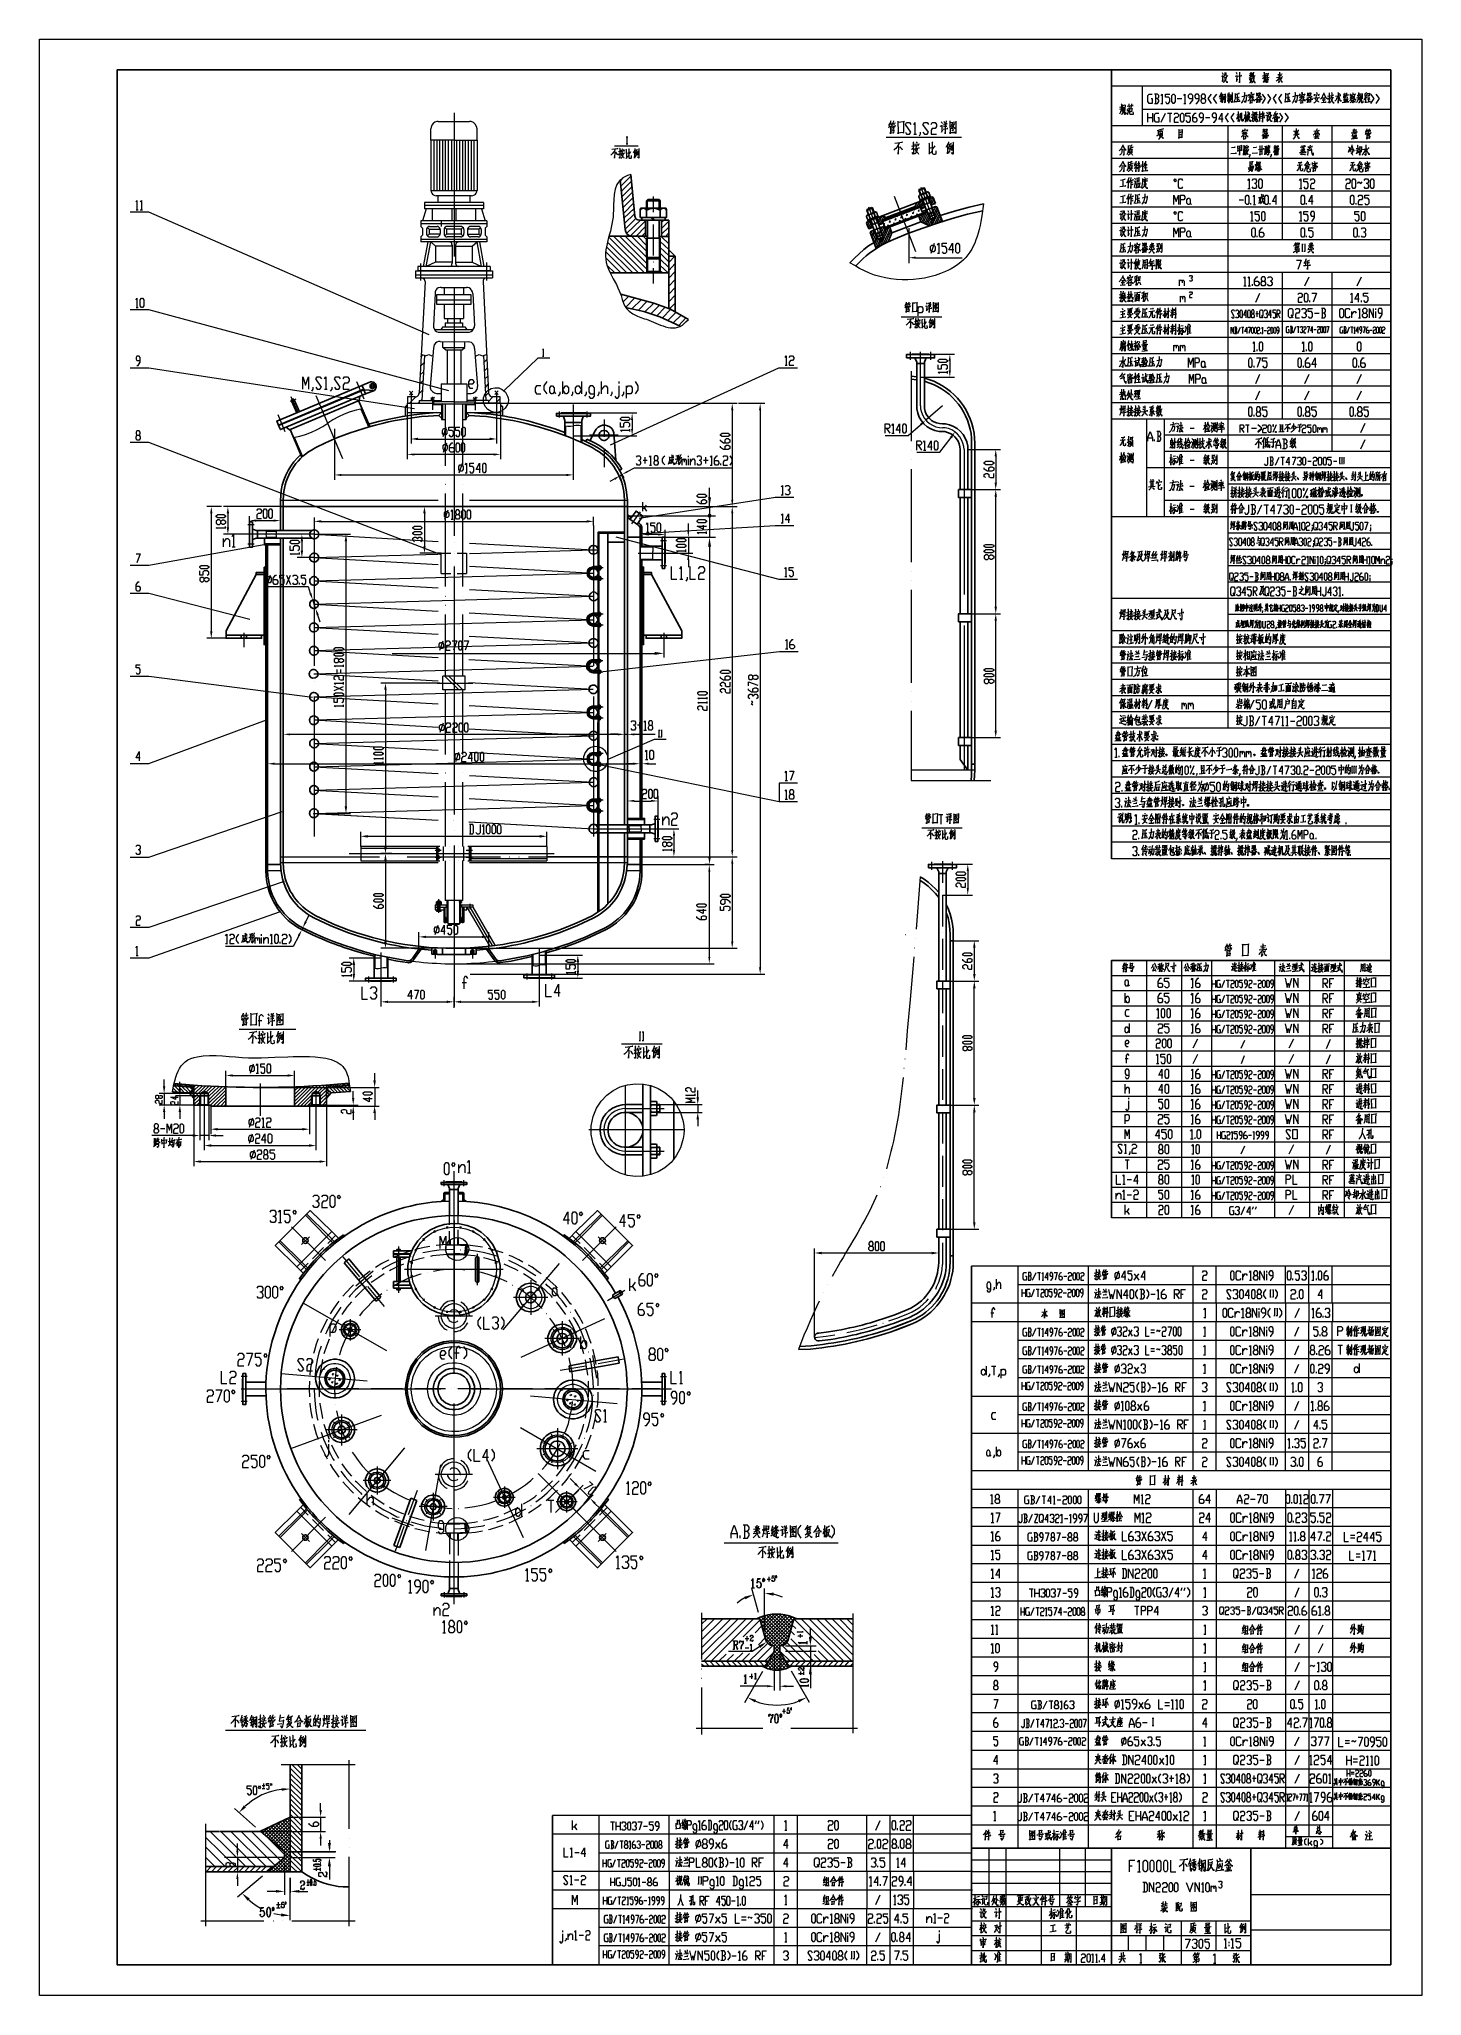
# Model space of a CAD drawing. Header units: millimetres. Extents: x 1435 to 2259, y 1083 to 2249.
import ezdxf

# ---------------------------------------------------------------- set-up
doc = ezdxf.new("R2010")
doc.units = ezdxf.units.MM
doc.layers.add('1', color=7, linetype='Continuous')

msp = doc.modelspace()

# ---------------------------------------------------------------- hatches: boundary and pattern name
h = msp.add_hatch(color=0)
h.dxf.hatch_style = 2
h.paths.add_polyline_path([(1957.5, 2118.2), (1953.4, 2118.7), (1957.5, 2119.5)])
h = msp.add_hatch(color=0)
h.dxf.hatch_style = 2
h.paths.add_polyline_path([(1968.7, 2058.6), (1968.3, 2058.8), (1968.3, 2059.2), (1968.7, 2059.3), (1969, 2059.2), (1969, 2058.8)])
h = msp.add_hatch(color=0)
h.dxf.hatch_style = 2
h.paths.add_polyline_path([(1977.1, 2057.2), (1978.4, 2057.2), (1977.9, 2061.3)])
h = msp.add_hatch(color=0)
h.dxf.hatch_style = 2
h.paths.add_polyline_path([(1977.1, 2051.6), (1978.4, 2051.6), (1977.9, 2047.5)])
h = msp.add_hatch(color=0)
h.dxf.hatch_style = 2
h.paths.add_polyline_path([(1847.5, 2027.8), (1848.8, 2027.8), (1848.1, 2032)])
h = msp.add_hatch(color=0)
h.dxf.hatch_style = 2
h.paths.add_polyline_path([(1864.1, 2027.8), (1865.4, 2027.8), (1864.8, 2032)])
h = msp.add_hatch(color=0)
h.dxf.hatch_style = 2
h.paths.add_polyline_path([(1763.7, 2024.1), (1763.3, 2024.2), (1763.3, 2024.6), (1763.7, 2024.8), (1763.8, 2024.6), (1763.8, 2024.2)])
h = msp.add_hatch(color=0)
h.dxf.hatch_style = 2
h.paths.add_polyline_path([(1787.8, 2022.1), (1789, 2022.1), (1788.5, 2026.2)])
h = msp.add_hatch(color=0)
h.dxf.hatch_style = 2
h.paths.add_polyline_path([(1960, 2019.7), (1960.9, 2018.7), (1963.5, 2021.9)])
h = msp.add_hatch(color=0)
h.dxf.hatch_style = 2
h.paths.add_polyline_path([(2170.3, 2019), (2170.1, 2019), (2170.1, 2019.2), (2170.3, 2019.4), (2170.5, 2019.2), (2170.5, 2019)])
h = msp.add_hatch(color=0)
h.dxf.hatch_style = 2
h.paths.add_polyline_path([(1660.9, 2011.5), (1660.9, 2010), (1656.7, 2010.7)])
h = msp.add_hatch(color=0)
h.dxf.hatch_style = 2
h.paths.add_polyline_path([(1703.5, 2011.5), (1703.5, 2010), (1707.7, 2010.7)])
h = msp.add_hatch(color=0)
h.dxf.hatch_style = 2
h.paths.add_polyline_path([(1787.8, 2016.7), (1789, 2016.7), (1788.5, 2012.5)])
h = msp.add_hatch(color=0)
h.dxf.hatch_style = 2
h.paths.add_polyline_path([(1977.9, 2012), (1979.1, 2011.1), (1980.9, 2014.9)])
h = msp.add_hatch(color=0)
h.dxf.hatch_style = 2
h.paths.add_polyline_path([(1658.7, 2002.1), (1658.7, 2000.8), (1654.4, 2001.6)])
h = msp.add_hatch(color=0)
h.dxf.hatch_style = 2
h.paths.add_polyline_path([(1705.9, 2002.1), (1705.9, 2000.8), (1710, 2001.6)])
h = msp.add_hatch(color=0)
h.dxf.hatch_style = 2
h.paths.add_polyline_path([(2004.5, 2000.3), (2005.9, 2000.3), (2005.2, 2004.4)])
h = msp.add_hatch(color=0)
h.dxf.hatch_style = 2
h.paths.add_polyline_path([(1615.2, 1989.9), (1615.2, 1988.6), (1611, 1989.3)])
h = msp.add_hatch(color=0)
h.dxf.hatch_style = 2
h.paths.add_polyline_path([(1749.3, 1989.9), (1749.3, 1988.6), (1753.4, 1989.3)])
h = msp.add_hatch(color=0)
h.dxf.hatch_style = 2
h.paths.add_polyline_path([(1777.9, 1987.5), (1778.4, 1986.4), (1780.9, 1988.6)])
h = msp.add_hatch(color=0)
h.dxf.hatch_style = 2
h.paths.add_polyline_path([(1785.1, 1991.5), (1785.6, 1990.6), (1782.4, 1989.5)])
h = msp.add_hatch(color=0)
h.dxf.hatch_style = 2
h.paths.add_polyline_path([(2004.5, 1984.6), (2005.9, 1984.6), (2005.2, 1980.5)])
h = msp.add_hatch(color=0)
h.dxf.hatch_style = 2
h.paths.add_polyline_path([(1833.7, 1976), (1835.5, 1976), (1834.6, 1970.4)])
h = msp.add_hatch(color=0)
h.dxf.hatch_style = 2
h.paths.add_polyline_path([(1847.5, 1974.6), (1848.8, 1974.6), (1848.1, 1970.4)])
h = msp.add_hatch(color=0)
h.dxf.hatch_style = 2
h.paths.add_polyline_path([(2004.5, 1976.4), (2005.9, 1976.4), (2005.2, 1980.5)])
h = msp.add_hatch(color=0)
h.dxf.hatch_style = 2
h.paths.add_polyline_path([(2188.5, 1981), (2188.3, 1981.2), (2188.3, 1981.4), (2188.5, 1981.6), (2188.6, 1981.4), (2188.6, 1981.2)])
h = msp.add_hatch(color=0)
h.dxf.hatch_style = 2
h.paths.add_polyline_path([(1536.9, 1966.3), (1538.3, 1966.3), (1537.6, 1970.4)])
h = msp.add_hatch(color=0)
h.dxf.hatch_style = 2
h.paths.add_polyline_path([(1546.8, 1966.3), (1548.2, 1966.3), (1547.5, 1970.4)])
h = msp.add_hatch(color=0)
h.dxf.hatch_style = 2
h.paths.add_polyline_path([(1564.4, 1962.7), (1564.4, 1961.4), (1560.3, 1962.1)])
h = msp.add_hatch(color=0)
h.dxf.hatch_style = 2
h.paths.add_polyline_path([(1574.7, 1962.7), (1574.7, 1961.4), (1578.8, 1962.1)])
h = msp.add_hatch(color=0)
h.dxf.hatch_style = 2
h.paths.add_polyline_path([(1603.1, 1962.3), (1603.1, 1960.9), (1599, 1961.6)])
h = msp.add_hatch(color=0)
h.dxf.hatch_style = 2
h.paths.add_polyline_path([(1663.9, 1966.3), (1665.4, 1966.3), (1664.7, 1970.4)])
h = msp.add_hatch(color=0)
h.dxf.hatch_style = 2
h.paths.add_polyline_path([(1761.3, 1962.3), (1761.3, 1960.9), (1765.5, 1961.6)])
h = msp.add_hatch(color=0)
h.dxf.hatch_style = 2
h.paths.add_polyline_path([(1847.5, 1966.3), (1848.8, 1966.3), (1848.1, 1970.4)])
h = msp.add_hatch(color=0)
h.dxf.hatch_style = 2
h.paths.add_polyline_path([(1546.8, 1958), (1548.2, 1958), (1547.5, 1953.9)])
h = msp.add_hatch(color=0)
h.dxf.hatch_style = 2
h.paths.add_polyline_path([(1590.9, 1949.7), (1592.3, 1949.7), (1591.6, 1953.9)])
h = msp.add_hatch(color=0)
h.dxf.hatch_style = 2
h.paths.add_polyline_path([(1617.1, 1949.7), (1618.6, 1949.7), (1617.9, 1953.9)])
h = msp.add_hatch(color=0)
h.dxf.hatch_style = 2
h.paths.add_polyline_path([(1798.4, 1954.4), (1798.4, 1953.1), (1794.3, 1953.9)])
h = msp.add_hatch(color=0)
h.dxf.hatch_style = 2
h.paths.add_polyline_path([(1804, 1954.4), (1804, 1953.1), (1808.1, 1953.9)])
h = msp.add_hatch(color=0)
h.dxf.hatch_style = 2
h.paths.add_polyline_path([(1821.3, 1956.2), (1822.5, 1956.2), (1822, 1952.1)])
h = msp.add_hatch(color=0)
h.dxf.hatch_style = 2
h.paths.add_polyline_path([(1833.7, 1946.5), (1835.5, 1946.5), (1834.6, 1952.1)])
h = msp.add_hatch(color=0)
h.dxf.hatch_style = 2
h.paths.add_polyline_path([(1833.9, 1947.7), (1835.3, 1947.7), (1834.6, 1952.1)])
h = msp.add_hatch(color=0)
h.dxf.hatch_style = 2
h.paths.add_polyline_path([(1590.9, 1944.1), (1592.3, 1944.1), (1591.6, 1940)])
h = msp.add_hatch(color=0)
h.dxf.hatch_style = 2
h.paths.add_polyline_path([(1663.9, 1946.8), (1665.4, 1946.8), (1664.7, 1942.7)])
h = msp.add_hatch(color=0)
h.dxf.hatch_style = 2
h.paths.add_polyline_path([(1821.3, 1938.6), (1822.5, 1938.6), (1822, 1942.7)])
h = msp.add_hatch(color=0)
h.dxf.hatch_style = 2
h.paths.add_polyline_path([(1597.3, 1918.9), (1596.1, 1918.4), (1598.1, 1914.8)])
h = msp.add_hatch(color=0)
h.dxf.hatch_style = 2
h.paths.add_polyline_path([(1601.7, 1906), (1600.4, 1905.6), (1599.7, 1909.8)])
h = msp.add_hatch(color=0)
h.dxf.hatch_style = 2
h.paths.add_polyline_path([(2004.5, 1910.7), (2005.9, 1910.7), (2005.2, 1906.5)])
h = msp.add_hatch(color=0)
h.dxf.hatch_style = 2
h.paths.add_polyline_path([(2004.5, 1902.4), (2005.9, 1902.4), (2005.2, 1906.5)])
h = msp.add_hatch(color=0)
h.dxf.hatch_style = 2
h.paths.add_polyline_path([(1536.9, 1896.1), (1538.3, 1896.1), (1537.6, 1891.9)])
h = msp.add_hatch(color=0)
h.dxf.hatch_style = 2
h.paths.add_polyline_path([(1801.8, 1883.8), (1801.8, 1882), (1807.4, 1882.9)])
h = msp.add_hatch(color=0)
h.dxf.hatch_style = 2
h.paths.add_polyline_path([(1640.7, 1861.2), (1642.2, 1861.2), (1641.4, 1865.1)])
h = msp.add_hatch(color=0)
h.dxf.hatch_style = 2
h.paths.add_polyline_path([(1584.6, 1835.2), (1584.6, 1834), (1580.4, 1834.7)])
h = msp.add_hatch(color=0)
h.dxf.hatch_style = 2
h.paths.add_polyline_path([(1779.9, 1835.2), (1779.9, 1834), (1784, 1834.7)])
h = msp.add_hatch(color=0)
h.dxf.hatch_style = 2
h.paths.add_polyline_path([(1779.9, 1835.2), (1779.9, 1834), (1784, 1834.7)])
h = msp.add_hatch(color=0)
h.dxf.hatch_style = 2
h.paths.add_polyline_path([(1789.8, 1835.2), (1789.8, 1834), (1785.6, 1834.7)])
h = msp.add_hatch(color=0)
h.dxf.hatch_style = 2
h.paths.add_polyline_path([(2004.5, 1836.9), (2005.9, 1836.9), (2005.2, 1832.7)])
h = msp.add_hatch(color=0)
h.dxf.hatch_style = 2
h.paths.add_polyline_path([(1575.4, 1817.8), (1575.4, 1816.5), (1571.2, 1817.1)])
h = msp.add_hatch(color=0)
h.dxf.hatch_style = 2
h.paths.add_polyline_path([(1789, 1817.8), (1789, 1816.5), (1793.2, 1817.1)])
h = msp.add_hatch(color=0)
h.dxf.hatch_style = 2
h.paths.add_polyline_path([(1789, 1817.8), (1789, 1816.5), (1793.2, 1817.1)])
h = msp.add_hatch(color=0)
h.dxf.hatch_style = 2
h.paths.add_polyline_path([(1798.4, 1817.8), (1798.4, 1816.5), (1794.3, 1817.1)])
h = msp.add_hatch(color=0)
h.dxf.hatch_style = 2
h.paths.add_polyline_path([(2121, 1815.6), (2120.8, 1815.8), (2120.8, 1816), (2121, 1816), (2121.1, 1816), (2121.1, 1815.8)])
h = msp.add_hatch(color=0)
h.dxf.hatch_style = 2
h.paths.add_polyline_path([(1617.1, 1791.7), (1618.6, 1791.7), (1617.9, 1787.5)])
h = msp.add_hatch(color=0)
h.dxf.hatch_style = 2
h.paths.add_polyline_path([(1789.8, 1795.6), (1789.8, 1794.4), (1785.6, 1794.9)])
h = msp.add_hatch(color=0)
h.dxf.hatch_style = 2
h.paths.add_polyline_path([(1799.8, 1795.6), (1799.8, 1794.4), (1804, 1794.9)])
h = msp.add_hatch(color=0)
h.dxf.hatch_style = 2
h.paths.add_polyline_path([(1630.8, 1774.6), (1630.8, 1773.1), (1626.7, 1773.9)])
h = msp.add_hatch(color=0)
h.dxf.hatch_style = 2
h.paths.add_polyline_path([(1733.4, 1774.6), (1733.4, 1773.1), (1737.7, 1773.9)])
h = msp.add_hatch(color=0)
h.dxf.hatch_style = 2
h.paths.add_polyline_path([(1812.8, 1774.2), (1814.1, 1774.2), (1813.3, 1778.4)])
h = msp.add_hatch(color=0)
h.dxf.hatch_style = 2
h.paths.add_polyline_path([(1640.7, 1767.7), (1642.2, 1767.7), (1641.4, 1763.6)])
h = msp.add_hatch(color=0)
h.dxf.hatch_style = 2
h.paths.add_polyline_path([(1640.7, 1759.3), (1642.2, 1759.3), (1641.4, 1763.6)])
h = msp.add_hatch(color=0)
h.dxf.hatch_style = 2
h.paths.add_polyline_path([(1812.8, 1765.8), (1814.1, 1765.8), (1813.3, 1761.6)])
h = msp.add_hatch(color=0)
h.dxf.hatch_style = 2
h.paths.add_polyline_path([(1847.5, 1765.8), (1848.8, 1765.8), (1848.1, 1761.6)])
h = msp.add_hatch(color=0)
h.dxf.hatch_style = 2
h.paths.add_polyline_path([(1847.5, 1757.5), (1848.8, 1757.5), (1848.1, 1761.6)])
h = msp.add_hatch(color=0)
h.dxf.hatch_style = 2
h.paths.add_polyline_path([(1833.9, 1761.3), (1835.3, 1761.3), (1834.6, 1757.1)])
h = msp.add_hatch(color=0)
h.dxf.hatch_style = 2
h.paths.add_polyline_path([(1833.9, 1752.8), (1835.1, 1752.8), (1834.4, 1757.1)])
h = msp.add_hatch(color=0)
h.dxf.hatch_style = 2
h.paths.add_polyline_path([(1981.8, 1754.6), (1981.5, 1754.8), (1981.5, 1755.1), (1981.8, 1755.3), (1982, 1755.1), (1982, 1754.8)])
h = msp.add_hatch(color=0)
h.dxf.hatch_style = 2
h.paths.add_polyline_path([(1987.9, 1753.2), (1989.2, 1753.2), (1988.5, 1757.3)])
h = msp.add_hatch(color=0)
h.dxf.hatch_style = 2
h.paths.add_polyline_path([(1987.9, 1743.1), (1989.2, 1743.1), (1988.5, 1738.8)])
h = msp.add_hatch(color=0)
h.dxf.hatch_style = 2
h.paths.add_polyline_path([(1589.1, 1714.8), (1590.3, 1714.3), (1591.6, 1718.2)])
h = msp.add_hatch(color=0)
h.dxf.hatch_style = 2
h.paths.add_polyline_path([(1593.4, 1723.3), (1594.5, 1722.6), (1592.1, 1719.3)])
h = msp.add_hatch(color=0)
h.dxf.hatch_style = 2
h.paths.add_polyline_path([(1665.6, 1714.6), (1665.6, 1713.2), (1661.4, 1713.9)])
h = msp.add_hatch(color=0)
h.dxf.hatch_style = 2
h.paths.add_polyline_path([(1698.9, 1714.6), (1698.9, 1713.2), (1703, 1713.9)])
h = msp.add_hatch(color=0)
h.dxf.hatch_style = 2
h.paths.add_polyline_path([(1640.7, 1711.2), (1642.2, 1711.2), (1641.4, 1707.1)])
h = msp.add_hatch(color=0)
h.dxf.hatch_style = 2
h.paths.add_polyline_path([(1755.4, 1699), (1756.8, 1699), (1756.1, 1703.1)])
h = msp.add_hatch(color=0)
h.dxf.hatch_style = 2
h.paths.add_polyline_path([(1847.5, 1711.2), (1848.8, 1711.2), (1848.1, 1707.1)])
h = msp.add_hatch(color=0)
h.dxf.hatch_style = 2
h.paths.add_polyline_path([(1991.7, 1707.4), (1993.2, 1707.4), (1992.4, 1711.6)])
h = msp.add_hatch(color=0)
h.dxf.hatch_style = 2
h.paths.add_polyline_path([(1621.8, 1697.2), (1623.3, 1697.2), (1622.5, 1701.3)])
h = msp.add_hatch(color=0)
h.dxf.hatch_style = 2
h.paths.add_polyline_path([(1621.8, 1691.8), (1623.3, 1691.8), (1622.5, 1687.6)])
h = msp.add_hatch(color=0)
h.dxf.hatch_style = 2
h.paths.add_polyline_path([(1723.9, 1690.9), (1723.5, 1691.1), (1723.5, 1691.4), (1723.9, 1691.6), (1724.1, 1691.4), (1724.1, 1691.1)])
h = msp.add_hatch(color=0)
h.dxf.hatch_style = 2
h.paths.add_polyline_path([(1755.4, 1693.6), (1756.8, 1693.6), (1756.1, 1689.4)])
h = msp.add_hatch(color=0)
h.dxf.hatch_style = 2
h.paths.add_polyline_path([(1833.9, 1702), (1835.1, 1702), (1834.4, 1697.9)])
h = msp.add_hatch(color=0)
h.dxf.hatch_style = 2
h.paths.add_polyline_path([(1864.1, 1695.7), (1865.4, 1695.7), (1864.8, 1691.6)])
h = msp.add_hatch(color=0)
h.dxf.hatch_style = 2
h.paths.add_polyline_path([(1991.7, 1691.8), (1993.2, 1691.8), (1992.4, 1687.6)])
h = msp.add_hatch(color=0)
h.dxf.hatch_style = 2
h.paths.add_polyline_path([(1629.6, 1689.1), (1629.2, 1689.3), (1629.2, 1689.6), (1629.6, 1689.8), (1629.7, 1689.6), (1629.7, 1689.3)])
h = msp.add_hatch(color=0)
h.dxf.hatch_style = 2
h.paths.add_polyline_path([(1991.7, 1683.3), (1993.2, 1683.3), (1992.4, 1687.6)])
h = msp.add_hatch(color=0)
h.dxf.hatch_style = 2
h.paths.add_polyline_path([(1642.9, 1675.9), (1642.9, 1674.5), (1638.7, 1675.2)])
h = msp.add_hatch(color=0)
h.dxf.hatch_style = 2
h.paths.add_polyline_path([(1678, 1675.9), (1678, 1674.5), (1682.3, 1675.2)])
h = msp.add_hatch(color=0)
h.dxf.hatch_style = 2
h.paths.add_polyline_path([(1686.4, 1675.9), (1686.4, 1674.5), (1682.3, 1675.2)])
h = msp.add_hatch(color=0)
h.dxf.hatch_style = 2
h.paths.add_polyline_path([(1728.9, 1675.9), (1728.9, 1674.5), (1733.1, 1675.2)])
h = msp.add_hatch(color=0)
h.dxf.hatch_style = 2
h.paths.add_polyline_path([(1508.8, 1624.8), (1510.2, 1624.8), (1509.5, 1620.5)])
h = msp.add_hatch(color=0)
h.dxf.hatch_style = 2
h.paths.add_polyline_path([(1518.1, 1623.4), (1519.6, 1623.4), (1518.9, 1619.2)])
h = msp.add_hatch(color=0)
h.dxf.hatch_style = 2
h.paths.add_polyline_path([(1550.4, 1632), (1550.4, 1630.6), (1546.2, 1631.3)])
h = msp.add_hatch(color=0)
h.dxf.hatch_style = 2
h.paths.add_polyline_path([(1583.1, 1632), (1583.1, 1630.6), (1587.3, 1631.3)])
h = msp.add_hatch(color=0)
h.dxf.hatch_style = 2
h.paths.add_polyline_path([(1634.2, 1628.4), (1635.7, 1628.4), (1635, 1624.1)])
h = msp.add_hatch(color=0)
h.dxf.hatch_style = 2
h.paths.add_polyline_path([(1508.8, 1609.5), (1510.2, 1609.5), (1509.5, 1613.7)])
h = msp.add_hatch(color=0)
h.dxf.hatch_style = 2
h.paths.add_polyline_path([(1518.1, 1609.5), (1519.6, 1609.5), (1518.9, 1613.7)])
h = msp.add_hatch(color=0)
h.dxf.hatch_style = 2
h.paths.add_polyline_path([(1621.5, 1617.8), (1622.9, 1617.8), (1622.2, 1613.7)])
h = msp.add_hatch(color=0)
h.dxf.hatch_style = 2
h.paths.add_polyline_path([(1621.5, 1609), (1622.9, 1609), (1622.2, 1613.1)])
h = msp.add_hatch(color=0)
h.dxf.hatch_style = 2
h.paths.add_polyline_path([(1634.2, 1609), (1635.7, 1609), (1635, 1613.1)])
h = msp.add_hatch(color=0)
h.dxf.hatch_style = 2
h.paths.add_polyline_path([(1826.8, 1618.2), (1828.3, 1618.2), (1827.6, 1614)])
h = msp.add_hatch(color=0)
h.dxf.hatch_style = 2
h.paths.add_polyline_path([(1991.7, 1617.8), (1993.2, 1617.8), (1992.4, 1613.7)])
h = msp.add_hatch(color=0)
h.dxf.hatch_style = 2
h.paths.add_polyline_path([(1991.7, 1609.3), (1993.2, 1609.3), (1992.4, 1613.7)])
h = msp.add_hatch(color=0)
h.dxf.hatch_style = 2
h.paths.add_polyline_path([(1541.5, 1600), (1541.5, 1598.5), (1537.4, 1599.3)])
h = msp.add_hatch(color=0)
h.dxf.hatch_style = 2
h.paths.add_polyline_path([(1591.9, 1600), (1591.9, 1598.5), (1596.1, 1599.3)])
h = msp.add_hatch(color=0)
h.dxf.hatch_style = 2
h.paths.add_polyline_path([(1826.8, 1605.2), (1828.3, 1605.2), (1827.6, 1609.3)])
h = msp.add_hatch(color=0)
h.dxf.hatch_style = 2
h.paths.add_polyline_path([(1526.6, 1596.2), (1526.6, 1594.8), (1530.7, 1595.5)])
h = msp.add_hatch(color=0)
h.dxf.hatch_style = 2
h.paths.add_polyline_path([(1537.6, 1590.3), (1537.6, 1588.8), (1533.4, 1589.5)])
h = msp.add_hatch(color=0)
h.dxf.hatch_style = 2
h.paths.add_polyline_path([(1540.5, 1596.2), (1540.5, 1594.8), (1536.1, 1595.5)])
h = msp.add_hatch(color=0)
h.dxf.hatch_style = 2
h.paths.add_polyline_path([(1595.9, 1590.3), (1595.9, 1588.8), (1600, 1589.5)])
h = msp.add_hatch(color=0)
h.dxf.hatch_style = 2
h.paths.add_polyline_path([(2182.2, 1593.3), (2182, 1593.5), (2182, 1593.7), (2182.2, 1593.7), (2182.3, 1593.7), (2182.3, 1593.5)])
h = msp.add_hatch(color=0)
h.dxf.hatch_style = 2
h.paths.add_polyline_path([(1531.3, 1580.7), (1531.3, 1579.3), (1527.1, 1580)])
h = msp.add_hatch(color=0)
h.dxf.hatch_style = 2
h.paths.add_polyline_path([(1602.2, 1580.7), (1602.2, 1579.3), (1606.3, 1580)])
h = msp.add_hatch(color=0)
h.dxf.hatch_style = 2
h.paths.add_polyline_path([(1689.9, 1566), (1689.5, 1566.1), (1689.5, 1566.5), (1689.9, 1566.7), (1690.2, 1566.5), (1690.2, 1566.1)])
h = msp.add_hatch(color=0)
h.dxf.hatch_style = 2
h.paths.add_polyline_path([(1991.7, 1543.8), (1993.2, 1543.8), (1992.4, 1539.7)])
h = msp.add_hatch(color=0)
h.dxf.hatch_style = 2
h.paths.add_polyline_path([(1901.4, 1526.2), (1901.4, 1524.7), (1897.2, 1525.5)])
h = msp.add_hatch(color=0)
h.dxf.hatch_style = 2
h.paths.add_polyline_path([(1967.1, 1526.2), (1967.1, 1524.7), (1971.2, 1525.5)])
h = msp.add_hatch(color=0)
h.dxf.hatch_style = 2
h.paths.add_polyline_path([(1755, 1388.5), (1753.9, 1387.6), (1757.4, 1385.1)])
h = msp.add_hatch(color=0)
h.dxf.hatch_style = 2
h.paths.add_polyline_path([(1766.7, 1376.8), (1765.8, 1375.9), (1763.3, 1379.3)])
h = msp.add_hatch(color=0)
h.dxf.hatch_style = 2
h.paths.add_polyline_path([(1689.9, 1322.1), (1689.5, 1322.2), (1689.5, 1322.6), (1689.9, 1322.8), (1690.2, 1322.6), (1690.2, 1322.2)])
h = msp.add_hatch(color=0)
h.dxf.hatch_style = 2
h.paths.add_polyline_path([(1855.3, 1320.6), (1856, 1319), (1860.9, 1321.9)])
h = msp.add_hatch(color=0)
h.dxf.hatch_style = 2
h.paths.add_polyline_path([(1872.7, 1321.2), (1872.9, 1323), (1867.3, 1322.6)])
h = msp.add_hatch(color=0)
h.dxf.hatch_style = 2
h.paths.add_polyline_path([(1895.6, 1296.5), (1893.8, 1296.5), (1894.7, 1291.3)])
h = msp.add_hatch(color=0)
h.dxf.hatch_style = 2
h.paths.add_polyline_path([(1864.8, 1290), (1863.9, 1291.5), (1868.6, 1293.6)])
h = msp.add_hatch(color=0)
h.dxf.hatch_style = 2
h.paths.add_polyline_path([(1895.6, 1274.4), (1893.8, 1274.4), (1894.7, 1279.6)])
h = msp.add_hatch(color=0)
h.dxf.hatch_style = 2
h.paths.add_polyline_path([(1862.3, 1259.1), (1861.6, 1257.6), (1857.3, 1260.5)])
h = msp.add_hatch(color=0)
h.dxf.hatch_style = 2
h.paths.add_polyline_path([(1869, 1266.6), (1869, 1267.9), (1873.1, 1267.2)])
h = msp.add_hatch(color=0)
h.dxf.hatch_style = 2
h.paths.add_polyline_path([(1880.3, 1266.6), (1880.3, 1267.9), (1876.5, 1267.2)])
h = msp.add_hatch(color=0)
h.dxf.hatch_style = 2
h.paths.add_polyline_path([(1887.3, 1259.1), (1888, 1257.6), (1892.4, 1260.5)])
h = msp.add_hatch(color=0)
h.dxf.hatch_style = 2
h.paths.add_polyline_path([(1579.7, 1204.9), (1579.5, 1206.5), (1584.7, 1206)])
h = msp.add_hatch(color=0)
h.dxf.hatch_style = 2
h.paths.add_polyline_path([(1558.3, 1195), (1557, 1196.2), (1554.1, 1191.9)])
h = msp.add_hatch(color=0)
h.dxf.hatch_style = 2
h.paths.add_polyline_path([(1602.2, 1193.4), (1603.5, 1193.4), (1602.7, 1189.2)])
h = msp.add_hatch(color=0)
h.dxf.hatch_style = 2
h.paths.add_polyline_path([(1602.2, 1176.4), (1603.5, 1176.4), (1602.7, 1180.6)])
h = msp.add_hatch(color=0)
h.dxf.hatch_style = 2
h.paths.add_polyline_path([(1552.5, 1169.2), (1553.8, 1169.2), (1553.2, 1165.1)])
h = msp.add_hatch(color=0)
h.dxf.hatch_style = 2
h.paths.add_polyline_path([(1608.9, 1173.7), (1607.2, 1173.7), (1608, 1168.5)])
h = msp.add_hatch(color=0)
h.dxf.hatch_style = 2
h.paths.add_polyline_path([(1552.5, 1152.3), (1553.8, 1152.3), (1553.2, 1156.5)])
h = msp.add_hatch(color=0)
h.dxf.hatch_style = 2
h.paths.add_polyline_path([(1608.9, 1159.9), (1607.1, 1159.9), (1608, 1165.1)])
h = msp.add_hatch(color=0)
h.dxf.hatch_style = 2
h.paths.add_polyline_path([(1559.2, 1139.4), (1560.6, 1140.6), (1555.9, 1143.9)])
h = msp.add_hatch(color=0)
h.dxf.hatch_style = 2
h.paths.add_polyline_path([(1576.1, 1145.8), (1576.1, 1144.2), (1581.3, 1144.9)])
h = msp.add_hatch(color=0)
h.dxf.hatch_style = 2
h.paths.add_polyline_path([(1590, 1145.8), (1590, 1144.2), (1584.7, 1144.9)])
h = msp.add_hatch(color=0)
h.dxf.hatch_style = 2
h.paths.add_polyline_path([(1579.3, 1131.8), (1579.2, 1130), (1584.7, 1130.5)])
h = msp.add_hatch(color=0)
h.dxf.hatch_style = 2
h.paths.add_polyline_path([(1481.4, 1100.8), (1481.1, 1101), (1481.1, 1101.4), (1481.4, 1101.6), (1481.8, 1101.4), (1481.8, 1101)])
h = msp.add_hatch(color=0)
h.dxf.hatch_style = 2
h.paths.add_polyline_path([(1435.3, 1082.7), (1435, 1082.7), (1435, 1082.8), (1435.3, 1083), (1435.5, 1082.8), (1435.5, 1082.7)])

# ---------------------------------------------------------------- linework, layer by layer
at = {"layer": '1', "color": 0, "lineweight": 9}
for points in [[(2259.2, 1082.8), (1435.3, 1082.8), (1435.3, 2249.1), (2259.2, 2249.1), (2259.2, 1082.8)], [(2140.2, 2229.1), (2140.6, 2228.4), (2140.8, 2228)], [(2141.7, 2228.7), (2142.6, 2228.7), (2142.6, 2228.9), (2142.4, 2228.5), (2142.4, 2227.5), (2142.6, 2227.3), (2142.6, 2227.3), (2142.7, 2227.1), (2142.9, 2227.1), (2143.1, 2227.1), (2143.3, 2227.1), (2143.5, 2227.3)], [(2148.5, 2229.3), (2148.7, 2228.7), (2148.9, 2228.4), (2148.9, 2228.2)], [(2150.5, 2229.4), (2150.5, 2223), (2150.5, 2223.9)], [(2156.6, 2228.7), (2156.8, 2228), (2157, 2227.6)], [(2157.3, 2229.3), (2157.3, 2228.9), (2157.3, 2226.2), (2157.3, 2226.6), (2157.3, 2226.7)], [(2158, 2228.9), (2158, 2228.7), (2157.7, 2227.5)], [(2165.2, 2229.3), (2165.2, 2228.9), (2165.2, 2229.1), (2165.2, 2223.7), (2165.2, 2223.5), (2164.7, 2223.9), (2165.2, 2223.5)], [(2166.1, 2228.4), (2167.8, 2228.5), (2167.6, 2228.7), (2167.4, 2227.5), (2167.6, 2227.5), (2166.1, 2227.1)], [(2173.3, 2228), (2175.9, 2228.4)], [(2174.4, 2229.3), (2174.4, 2229.1), (2174.4, 2226.4)], [(2240.7, 2221), (2074.3, 2221)], [(2092.7, 2197.4), (2092.7, 2221)], [(2097.9, 2213.6), (2098.5, 2213.6), (2098.5, 2210.7), (2096.7, 2210.7), (2095.9, 2211.8), (2095.9, 2215.4), (2096.7, 2216.3), (2098.5, 2216.3)], [(2101.7, 2213.6), (2102.4, 2214.5), (2102.4, 2215.4), (2101.7, 2216.3), (2099.9, 2216.3)], [(2100.4, 2216.3), (2100.4, 2210.7)], [(2103.7, 2215.4), (2104.4, 2216.3), (2104.4, 2210.7)], [(2106.4, 2211.8), (2106.9, 2210.7), (2108.2, 2210.7), (2108.9, 2211.8), (2108.9, 2213.6), (2108.2, 2214.5), (2106.4, 2214.5), (2106.4, 2216.3), (2108.9, 2216.3)], [(2110.9, 2210.7), (2110.2, 2211.8), (2110.2, 2215.4), (2110.9, 2216.3), (2111.4, 2216.3), (2112.1, 2215.4), (2112.1, 2211.8), (2111.4, 2210.7), (2110.9, 2210.7)], [(2117.4, 2215.4), (2117.9, 2216.3), (2117.9, 2210.7)], [(2120.6, 2210.7), (2121.1, 2210.7), (2122.6, 2212.7), (2122.6, 2215.4), (2121.9, 2216.3), (2120.6, 2216.3), (2119.9, 2215.4), (2119.9, 2214.5), (2120.6, 2213.6), (2122.6, 2213.6)], [(2124.4, 2210.7), (2125.1, 2210.7), (2126.4, 2212.7), (2126.4, 2215.4), (2125.8, 2216.3), (2124.4, 2216.3), (2123.8, 2215.4), (2123.8, 2214.5), (2124.4, 2213.6), (2126.4, 2213.6)], [(2128.3, 2210.7), (2127.6, 2211.8), (2127.6, 2212.7), (2128.3, 2213.6), (2129.6, 2213.6), (2130.3, 2214.5), (2130.3, 2215.4), (2129.6, 2216.3), (2128.3, 2216.3), (2127.6, 2215.4), (2127.6, 2214.5), (2128.3, 2213.6)], [(2133.6, 2216.3), (2131.6, 2213.6), (2133.6, 2210.7)], [(2136.8, 2216.3), (2134.8, 2213.6), (2136.8, 2210.7)], [(2139.5, 2217.2), (2139.5, 2216.8), (2139, 2215.4), (2138.6, 2214.9), (2138.4, 2214.3)], [(2139.7, 2226.9), (2140.6, 2227.1), (2140.4, 2227.3), (2140.4, 2226.9), (2140.4, 2224), (2140.2, 2223.9), (2140.9, 2224.9)], [(2140.2, 2216.5), (2140.2, 2215.9), (2140.2, 2211.1), (2140.2, 2211.4), (2140.2, 2212)], [(2140.2, 2215.9), (2142.2, 2216.3), (2142, 2216.5), (2142, 2216.1), (2142, 2211.4), (2141.8, 2211.3), (2141.8, 2211.1), (2141.3, 2211.8), (2141.8, 2211.1)], [(2141.5, 2225.8), (2141.5, 2225.8), (2142.7, 2223.5), (2143.5, 2223.5), (2142.7, 2223.7), (2142.6, 2223.9)], [(2143.6, 2216.7), (2143.6, 2216.5), (2143.5, 2215.4), (2143.3, 2215)], [(2144.2, 2217.2), (2144.2, 2210.9), (2144.2, 2211.3), (2144.2, 2211.6)], [(2146.2, 2217.2), (2146.2, 2216.8), (2146.2, 2211.6), (2146.2, 2211.4), (2146, 2211.1), (2145.6, 2212), (2146.2, 2211.3)], [(2148, 2226.9), (2148.9, 2227.1), (2148.9, 2227.3), (2148.7, 2224), (2148.7, 2223.9), (2149.6, 2225.3)], [(2148, 2216.3), (2150.3, 2216.7), (2150.3, 2216.8), (2149.9, 2216.7)], [(2149.4, 2226.9), (2151.7, 2227.1), (2151.6, 2227.3), (2151.2, 2227.1)], [(2157.3, 2227.3), (2157, 2226.7), (2156.6, 2226.2), (2156.4, 2225.8), (2156.1, 2225.5)], [(2156.1, 2216.5), (2156.2, 2215.9), (2156.1, 2215.8), (2156.1, 2215.4), (2156.1, 2215), (2156.1, 2215.4), (2156.1, 2215.8)], [(2156.2, 2227.3), (2158.2, 2227.6)], [(2156.2, 2215.9), (2159.3, 2216.3), (2159.1, 2216.5), (2158.6, 2215.4)], [(2157.3, 2225.8), (2156.8, 2224.4), (2157.1, 2224.2), (2157.3, 2224.2), (2157.7, 2224), (2158, 2223.9)], [(2157.3, 2227.1), (2157.9, 2226.9), (2158, 2226.6)], [(2157.3, 2217.4), (2157.7, 2216.8), (2157.7, 2216.5), (2157.5, 2217)], [(2158.4, 2226.4), (2158.6, 2226.2), (2158.9, 2224.8), (2159.1, 2224.2), (2159.5, 2223.5), (2159.5, 2223.3), (2160, 2223.3), (2159.5, 2223.3), (2159.3, 2223.7)], [(2158.6, 2227.1), (2159.8, 2227.3)], [(2160.7, 2217), (2160.7, 2216.7), (2160.7, 2216.3), (2160.9, 2215), (2160.9, 2215.4), (2161.6, 2215.6), (2161.5, 2215.6), (2161.6, 2216.8), (2161.6, 2216.7), (2160.7, 2216.5)], [(2162.2, 2217.2), (2162.2, 2216.7), (2162.2, 2215.9), (2162.2, 2215.4), (2162.2, 2215.6), (2163.1, 2215.8), (2162.9, 2215.8), (2163.1, 2216.8), (2163.1, 2216.8), (2162.2, 2216.7)], [(2164, 2216.3), (2165.8, 2213.6), (2164, 2210.7)], [(2164.3, 2227.1), (2166, 2227.5)], [(2164.3, 2225.5), (2165.6, 2226.6)], [(2166.3, 2226), (2168.1, 2226.4)], [(2166.3, 2225.1), (2166.3, 2224.8), (2166.3, 2224.2), (2166.5, 2223.1), (2166.5, 2223.7), (2167.6, 2223.7), (2167.4, 2223.7), (2167.6, 2225.3), (2167.8, 2225.1), (2166.3, 2224.8)], [(2166.9, 2227.3), (2167, 2226.7), (2166.9, 2225.7), (2166.9, 2224.9)], [(2167.2, 2216.3), (2169, 2213.6), (2167.2, 2210.7)], [(2172.3, 2216.3), (2170.5, 2213.6), (2172.3, 2210.7)], [(2174.2, 2226.2), (2174.1, 2225.8), (2173.7, 2225.3), (2173.7, 2225.3), (2173.5, 2225.1), (2173.2, 2224.8), (2173, 2224.4), (2172.6, 2224.2), (2172.4, 2224)], [(2172.6, 2226.2), (2176.2, 2226.6), (2176.2, 2226.6), (2176, 2226.6)], [(2173.5, 2227.1), (2175.5, 2227.5)], [(2173.9, 2225.5), (2173.9, 2225.1), (2173.9, 2223.3), (2173.7, 2223.1), (2174.6, 2224.2)], [(2175.5, 2216.3), (2173.7, 2213.6), (2175.5, 2210.7)], [(2174.4, 2226.2), (2175.5, 2223.7), (2176.2, 2223.7), (2175.5, 2223.9), (2175.3, 2224)], [(2175.7, 2226), (2175.5, 2225.7), (2175, 2224.9)], [(2178.2, 2216.3), (2180.5, 2216.7), (2180.4, 2216.8), (2180.2, 2216.7)], [(2186.3, 2216.5), (2186.3, 2215.8), (2186.3, 2215.4), (2186.1, 2215), (2186.1, 2215.4), (2186.3, 2215.8)], [(2186.3, 2215.9), (2189.5, 2216.3), (2189.4, 2216.5), (2188.8, 2215.4)], [(2187.4, 2217.4), (2187.9, 2216.8), (2187.9, 2216.5), (2187.7, 2217)], [(2191, 2217), (2191, 2216.7), (2191, 2216.3), (2191, 2215), (2191, 2215.4), (2191.9, 2215.6), (2191.7, 2215.6), (2191.9, 2216.8), (2191.9, 2216.7), (2191, 2216.5)], [(2192.4, 2217.2), (2192.4, 2216.7), (2192.4, 2215.4), (2192.4, 2215.6), (2193.3, 2215.8), (2193.1, 2215.8), (2193.3, 2216.8), (2193.3, 2216.8), (2192.4, 2216.7)], [(2195.1, 2216.3), (2195.1, 2215.9), (2195.1, 2215.6), (2195.1, 2215.4), (2194.9, 2215)], [(2195.1, 2215.8), (2198, 2216.1), (2197.8, 2216.3), (2197.5, 2215.2)], [(2196.4, 2217.2), (2196.6, 2217), (2196.6, 2216.8), (2196.6, 2216.5)], [(2200.7, 2216.5), (2202.1, 2213.8), (2202.9, 2213.6), (2202.1, 2213.8), (2202, 2214.1)], [(2203.9, 2217), (2203.9, 2216.8), (2203.9, 2211.8), (2203.9, 2211.4), (2203.8, 2211.1), (2203.4, 2211.6), (2203.8, 2211.3)], [(2205.4, 2217.2), (2205.6, 2217), (2205.6, 2217), (2205.4, 2214.1)], [(2209.2, 2217.2), (2209.3, 2217), (2209.3, 2217), (2209.3, 2210.9), (2209.3, 2211.3), (2209.3, 2212.2)], [(2209.9, 2216.8), (2210.2, 2216.5), (2210.4, 2216.3), (2210.4, 2215.9)], [(2212.4, 2216.5), (2212.6, 2216.3), (2212.6, 2216.3), (2212.6, 2214), (2212.6, 2215)], [(2213.1, 2216.8), (2213.3, 2216.8), (2213.3, 2216.8), (2213.3, 2213.8), (2213.3, 2214.3)], [(2214.2, 2217), (2214.2, 2216.7), (2214.2, 2216.1), (2214, 2215.4), (2213.7, 2214.7), (2213.7, 2214.3)], [(2216.5, 2216.5), (2216.5, 2215.6), (2216.5, 2215.2), (2216.4, 2215)], [(2216.5, 2215.8), (2219.6, 2216.3), (2219.4, 2216.5), (2219.2, 2215.8)], [(2217.8, 2217.2), (2218, 2216.8), (2218, 2216.7), (2218, 2216.5)], [(2222.3, 2216.7), (2222.3, 2213.2), (2222.3, 2214)], [(2222.3, 2216.3), (2223.7, 2216.5), (2223.6, 2216.7), (2223.6, 2216.3), (2223.6, 2214.1), (2223.6, 2213.4), (2223.4, 2213.6), (2223.6, 2214)], [(2226.3, 2217.2), (2226.1, 2216.8), (2225.5, 2216.5), (2225.2, 2216.1), (2225, 2216.1)], [(2225.9, 2216.7), (2225.7, 2211.1), (2225.7, 2211.4), (2225.7, 2212)], [(2226.8, 2216.8), (2226.8, 2216.5), (2227, 2215.6), (2227, 2214.9)], [(2227, 2215), (2228.1, 2215.4), (2227.9, 2215.2), (2228.1, 2216.8), (2228.1, 2216.7), (2227, 2216.5)], [(2228.6, 2216.3), (2230.6, 2213.6), (2228.6, 2210.7)], [(2231.8, 2216.3), (2233.8, 2213.6), (2231.8, 2210.7)], [(1682.3, 2205.1), (1682.3, 2119.5)], [(2079.9, 2210.5), (2080.1, 2210.2), (2080.1, 2210), (2080.1, 2208.9), (2079.9, 2208.2), (2079.9, 2207.7), (2079.9, 2207.3), (2079.9, 2206.8), (2079.7, 2206.2), (2079.6, 2205.9), (2079.6, 2205.5), (2079.4, 2205.1), (2079.2, 2204.8), (2079, 2204.4)], [(2079.2, 2208.6), (2080.6, 2208.9)], [(2079.2, 2207.3), (2080.6, 2207.7), (2080.5, 2207.7), (2080.5, 2207.7)], [(2079.9, 2206.9), (2080.3, 2206.4), (2080.5, 2206)], [(2080.8, 2209.8), (2080.8, 2206.4), (2080.8, 2207.1)], [(2081, 2209.5), (2082.3, 2209.8), (2082.3, 2209.8), (2082.3, 2209.6), (2082.1, 2207.5), (2082.1, 2206.6), (2082.1, 2206.9), (2082.1, 2207.1)], [(2081.7, 2206.8), (2081.7, 2206.6), (2081.7, 2206.4), (2081.7, 2205), (2081.7, 2204.8), (2081.7, 2204.6), (2081.9, 2204.4), (2082.4, 2204.4), (2082.6, 2204.6), (2082.8, 2204.6), (2082.6, 2205.7), (2082.8, 2204.6)], [(2083.3, 2207.1), (2083.7, 2206.6), (2083.9, 2206.4)], [(2083.3, 2205), (2083.7, 2204.2), (2084.8, 2207.1)], [(2083.5, 2209.1), (2087.1, 2209.5), (2086.9, 2209.5), (2086.8, 2209.3)], [(2083.9, 2208), (2084.2, 2207.7), (2084.2, 2207.3)], [(2084.6, 2210.5), (2084.6, 2210.4), (2084.8, 2208.4)], [(2086.9, 2205.7), (2087.1, 2204.8), (2087.1, 2204.4), (2087.1, 2204.2), (2086.2, 2204.1), (2085.7, 2204.1), (2085.3, 2204.2), (2085.3, 2204.4), (2085.1, 2204.8), (2085.1, 2207.5), (2085.1, 2208), (2085.1, 2207.5), (2086.6, 2207.7), (2086.6, 2208), (2086.4, 2207.5), (2086.4, 2206.8), (2086.2, 2205.9), (2086, 2205.7), (2085.7, 2206.2)], [(2086.2, 2210.5), (2086.2, 2210.2), (2085.7, 2208.2)], [(2085.7, 2206), (2086, 2205.7)], [(2087.1, 2205.1), (2087.1, 2204.2)], [(2240.7, 2207.1), (2092.7, 2207.1)], [(2095.9, 2199.6), (2095.9, 2205)], [(2098.6, 2205), (2098.6, 2199.6)], [(2099.9, 2210.7), (2101.7, 2210.7), (2102.4, 2211.8), (2102.4, 2212.7), (2101.7, 2213.6), (2100.4, 2213.6)], [(2101.9, 2202.3), (2102.4, 2202.3), (2102.4, 2199.6), (2100.6, 2199.6), (2099.9, 2200.5), (2099.9, 2204.1), (2100.6, 2205), (2102.4, 2205)], [(2103.7, 2210.7), (2104.9, 2210.7)], [(2103.9, 2199.6), (2106.4, 2205)], [(2107.6, 2205), (2110.2, 2205)], [(2108.9, 2205), (2108.9, 2199.6)], [(2111.6, 2204.1), (2112.1, 2205), (2113.4, 2205), (2114.1, 2204.1), (2114.1, 2203.2), (2113.4, 2202.3), (2112.1, 2202.3), (2111.6, 2201.4), (2111.6, 2199.6), (2114.1, 2199.6)], [(2113.4, 2213.6), (2116.1, 2213.6)], [(2116.1, 2199.6), (2115.4, 2200.5), (2115.4, 2204.1), (2116.1, 2205), (2116.6, 2205), (2117.4, 2204.1), (2117.4, 2200.5), (2116.6, 2199.6), (2116.1, 2199.6)], [(2117.4, 2210.7), (2118.6, 2210.7)], [(2118.6, 2200.5), (2119.3, 2199.6), (2120.6, 2199.6), (2121.3, 2200.5), (2121.3, 2202.3), (2120.6, 2203.2), (2118.6, 2203.2), (2118.6, 2205), (2121.3, 2205)], [(2122.6, 2202.3), (2124.6, 2202.3), (2125.1, 2201.4), (2125.1, 2200.5), (2124.6, 2199.6), (2123.1, 2199.6), (2122.6, 2200.5), (2122.6, 2203.2), (2123.8, 2205), (2124.6, 2205)], [(2127.1, 2199.6), (2127.8, 2199.6), (2129.1, 2201.4), (2129.1, 2204.1), (2128.3, 2205), (2127.1, 2205), (2126.4, 2204.1), (2126.4, 2203.2), (2127.1, 2202.3), (2129.1, 2202.3)], [(2129.6, 2213.6), (2130.3, 2212.7), (2130.3, 2211.8), (2129.6, 2210.7), (2128.3, 2210.7)], [(2134.8, 2199.6), (2135.5, 2199.6), (2136.8, 2201.4), (2136.8, 2204.1), (2136.1, 2205), (2134.8, 2205), (2134.3, 2204.1), (2134.3, 2203.2), (2134.8, 2202.3), (2136.8, 2202.3)], [(2140.8, 2201.4), (2138.1, 2201.4), (2140, 2205), (2140, 2199.6)], [(2139.9, 2213.8), (2138.6, 2213.4)], [(2139.9, 2215), (2139, 2214.7)], [(2139.1, 2215.8), (2139.9, 2215.9)], [(2139.3, 2214.7), (2139.3, 2211.8), (2139.1, 2211.6), (2139.9, 2212.7)], [(2141.5, 2215.2), (2141.5, 2215), (2141.1, 2214.1), (2140.8, 2213.1), (2140.4, 2212.3)], [(2140.6, 2215.2), (2141.1, 2213.8), (2141.1, 2213.6), (2141.3, 2213.1), (2141.5, 2212.7), (2141.5, 2212.5)], [(2143.8, 2205), (2142, 2202.3), (2143.8, 2199.6)], [(2142.9, 2214.7), (2145.3, 2214.9), (2145.3, 2214.9), (2145.1, 2215), (2144.9, 2214.9)], [(2143.5, 2214.1), (2143.5, 2213.6), (2143.5, 2211.8), (2143.5, 2212.5)], [(2143.5, 2213.6), (2145.3, 2214), (2145.1, 2214.1), (2145.1, 2213.6), (2144.9, 2213.1), (2144.9, 2212.5), (2144.9, 2212.2), (2144.7, 2212.2), (2144.4, 2212.5), (2144.7, 2212.2)], [(2143.6, 2215.8), (2145.1, 2215.9)], [(2147.1, 2205), (2145.3, 2202.3), (2147.1, 2199.6)], [(2145.4, 2215.9), (2145.6, 2215.8), (2145.6, 2212.9), (2145.4, 2213.4), (2145.6, 2213.6)], [(2147.8, 2211.8), (2149.2, 2211.8), (2150.8, 2212), (2150.7, 2212), (2150.3, 2212)], [(2148.1, 2214.1), (2150.3, 2214.3), (2149.9, 2214.3)], [(2149, 2216.1), (2149.2, 2215.8), (2149.2, 2215.9), (2149.2, 2211.8)], [(2149.8, 2213.4), (2149.9, 2213.1), (2150.1, 2212.9), (2150.1, 2212.5)], [(2149.8, 2205.9), (2149.8, 2205.5), (2149.8, 2199.9), (2149.8, 2200.3), (2149.8, 2200.6)], [(2151, 2204.8), (2151.9, 2205), (2151.7, 2205.1), (2151.7, 2202.3), (2151.7, 2200.8), (2151.7, 2200.5), (2151.9, 2200.5), (2151.9, 2200.3), (2152.1, 2200.3), (2152.5, 2200.3), (2152.6, 2200.3), (2152.6, 2201.4), (2152.6, 2200.3), (2152.5, 2200.3)], [(2153.9, 2205.9), (2154.1, 2205.7), (2154.1, 2205.7), (2154.1, 2205.7), (2154.1, 2199.6), (2154.1, 2200.3)], [(2157, 2215.6), (2157, 2215.2), (2156.4, 2214.5), (2156.1, 2214)], [(2156.1, 2205.5), (2156.2, 2205.1), (2156.4, 2204.8)], [(2156.6, 2212.9), (2156.8, 2212.5), (2156.8, 2211.1), (2156.8, 2210.7), (2156.8, 2211.1), (2158.2, 2211.3), (2158, 2211.3), (2158.2, 2212.9), (2158.4, 2212.9), (2156.8, 2212.5)], [(2157.5, 2214.5), (2158, 2213.8), (2158.6, 2213.1), (2159.1, 2212.5), (2159.7, 2212.5), (2158.9, 2212.7), (2158.8, 2212.9)], [(2158.2, 2205.9), (2158.4, 2205.7), (2158.4, 2205.7), (2158.2, 2200.5), (2158.2, 2200.1), (2158.2, 2199.9), (2157.7, 2200.6), (2158.2, 2200.1)], [(2157.9, 2215.4), (2158.6, 2214.7), (2158.8, 2214.3), (2158.4, 2214.9)], [(2159.1, 2205.3), (2159.5, 2205), (2159.5, 2204.4)], [(2161.8, 2215.2), (2161.6, 2214.5), (2161.5, 2214), (2161.1, 2213.6), (2160.7, 2213.2), (2160.4, 2212.9), (2159.8, 2212.9)], [(2159.8, 2205.7), (2160, 2205.1), (2160, 2205), (2160, 2204.6)], [(2160.7, 2205.7), (2160.7, 2205.5), (2160.6, 2205.1), (2160.2, 2204.1)], [(2160.6, 2214.1), (2163.6, 2214.7), (2163.4, 2214.7), (2163.1, 2214.7)], [(2160.7, 2213.2), (2160.7, 2212.9), (2160.9, 2212), (2160.9, 2211.1), (2160.9, 2211.6), (2161.6, 2211.8), (2161.5, 2211.8), (2161.6, 2213.2), (2161.6, 2213.1), (2160.7, 2212.9)], [(2162, 2213.4), (2162.2, 2212.9), (2162.2, 2211.3), (2162.2, 2211.6), (2163.1, 2211.8), (2162.9, 2211.8), (2163.1, 2213.1), (2163.1, 2213.1), (2162.2, 2212.9)], [(2162.5, 2206), (2162.7, 2205.7), (2162.5, 2205.7), (2162.5, 2200.1), (2162.5, 2199.9), (2162, 2200.6), (2162.5, 2200.1)], [(2162.2, 2214.3), (2163.4, 2213.1), (2164, 2213.2), (2163.4, 2213.2), (2163.1, 2213.4)], [(2162.5, 2215), (2162.9, 2215), (2162.9, 2214.9)], [(2163.4, 2205), (2163.6, 2204.4), (2163.8, 2204.1), (2163.8, 2203.7)], [(2164.2, 2206), (2164.3, 2205.9), (2164.2, 2205.9), (2164.2, 2199.6), (2164.2, 2200.1), (2164.2, 2200.5)], [(2165.1, 2205.1), (2165.1, 2205), (2164.7, 2203.3)], [(2166.5, 2205.7), (2167, 2205), (2167, 2204.6)], [(2167.9, 2205.7), (2167.9, 2205.3), (2167.9, 2204.8), (2167.9, 2204.2), (2167.8, 2203.9), (2167.8, 2203.5), (2167.6, 2203.3), (2167.4, 2203)], [(2174.4, 2205), (2176.2, 2202.3), (2174.4, 2199.6)], [(2177.5, 2205), (2179.5, 2202.3), (2177.5, 2199.6)], [(2177.8, 2211.8), (2179.5, 2211.8), (2180.9, 2212), (2180.9, 2212), (2180.5, 2212)], [(2178.4, 2214.1), (2180.4, 2214.3), (2180, 2214.3)], [(2179.3, 2216.1), (2179.5, 2215.8), (2179.3, 2215.9), (2179.3, 2211.8)], [(2179.8, 2213.4), (2180.2, 2213.1), (2180.2, 2212.9), (2180.4, 2212.5)], [(2187.2, 2215.6), (2187.2, 2215.2), (2186.7, 2214.5), (2186.3, 2214)], [(2186.8, 2212.9), (2187, 2212.5), (2187, 2211.1), (2187, 2210.7), (2186.8, 2211.1), (2188.5, 2211.3), (2188.3, 2211.3), (2188.5, 2212.9), (2188.6, 2212.9), (2187, 2212.5)], [(2187.7, 2214.5), (2188.3, 2213.8), (2188.8, 2213.1), (2189.2, 2212.5), (2189.9, 2212.5), (2189.2, 2212.7), (2189, 2212.9)], [(2188.1, 2215.4), (2188.8, 2214.7), (2189, 2214.3), (2188.6, 2214.9)], [(2192.1, 2215.2), (2191.9, 2214.5), (2191.7, 2214), (2191.3, 2213.6), (2191, 2213.2), (2190.4, 2212.9), (2190.1, 2212.9)], [(2190.6, 2214.1), (2193.9, 2214.7), (2193.7, 2214.7), (2193.3, 2214.7)], [(2191, 2213.2), (2191, 2212.9), (2191, 2212), (2191, 2211.1), (2191, 2211.6), (2191.9, 2211.8), (2191.7, 2211.8), (2191.9, 2213.2), (2191.9, 2213.1), (2191, 2212.9)], [(2192.2, 2213.4), (2192.4, 2212.9), (2192.4, 2211.3), (2192.4, 2211.6), (2193.3, 2211.8), (2193.1, 2211.8), (2193.1, 2213.1), (2193.3, 2213.1), (2192.2, 2212.9)], [(2192.4, 2214.3), (2193.7, 2213.1), (2194.2, 2213.2), (2193.7, 2213.2), (2193.3, 2213.4)], [(2192.8, 2215), (2193, 2215), (2193.1, 2214.9)], [(2194.6, 2213.8), (2198.2, 2214.3), (2198, 2214.3), (2197.8, 2214.1)], [(2197.1, 2214), (2196.9, 2213.4), (2196.7, 2213.1), (2196.6, 2212.7), (2196.4, 2212.3), (2196.2, 2212), (2195.8, 2211.6), (2195.5, 2211.3), (2195.1, 2211.1), (2194.9, 2210.9)], [(2199.3, 2211.3), (2202.1, 2211.4), (2202, 2211.4), (2201.6, 2211.4)], [(2199.8, 2214), (2201.4, 2214.1), (2201.2, 2214.3), (2201.1, 2214.1)], [(2199.8, 2212.9), (2201.6, 2212.9), (2201.4, 2213.1), (2201.4, 2212.9)], [(2200.7, 2214.1), (2200.5, 2211.4)], [(2203, 2213.2), (2204.5, 2214.3)], [(2203.2, 2215), (2204.5, 2215.4)], [(2204.8, 2214), (2206.3, 2214.3), (2206.3, 2214.5), (2206.1, 2214.1), (2205.9, 2213.6), (2205.7, 2213.2), (2205.6, 2212.9), (2205.4, 2212.5), (2205.2, 2212.2), (2205, 2211.8), (2204.8, 2211.4), (2204.5, 2211.3), (2204.3, 2211.1), (2204.1, 2210.9)], [(2204.7, 2215.2), (2206.6, 2215.6), (2206.5, 2215.6), (2206.3, 2215.6)], [(2204.8, 2213.6), (2205, 2213.6), (2206.3, 2211.1), (2207, 2211.1), (2206.3, 2211.3), (2206.1, 2211.4)], [(2209.2, 2215), (2208.8, 2214.1), (2208.8, 2214), (2208.4, 2213.6), (2208.1, 2212.9), (2207.4, 2212)], [(2207.7, 2215), (2211, 2215.4), (2210.8, 2215.4), (2210.4, 2215.4)], [(2209.5, 2215.2), (2210.6, 2212.2), (2211.3, 2212.2), (2210.6, 2212.3), (2210.4, 2212.7)], [(2211.7, 2211.3), (2215.6, 2211.6), (2215.5, 2211.6), (2215.1, 2211.6)], [(2212.6, 2213.6), (2212.6, 2213.2), (2212.8, 2211.4)], [(2212.6, 2213.2), (2212.8, 2213.2), (2214.9, 2213.6), (2214.9, 2213.6), (2214.6, 2211.4)], [(2213.3, 2213.2), (2213.3, 2212.9), (2213.3, 2211.4)], [(2214, 2213.2), (2214, 2213.1), (2213.8, 2211.4)], [(2214, 2215.4), (2215.5, 2215.8), (2215.3, 2215.8), (2215.1, 2215.8)], [(2214.4, 2214.9), (2214.6, 2214.5), (2214.7, 2214.1)], [(2217.3, 2215), (2218, 2215), (2218, 2215.2), (2217.6, 2214.3), (2217.3, 2213.8), (2216.9, 2213.2), (2216.5, 2212.7), (2216.2, 2212.3), (2216, 2212.2)], [(2217.3, 2215.6), (2217.1, 2215), (2216.7, 2214.1), (2216.5, 2213.8), (2216.4, 2213.6)], [(2217.4, 2212.2), (2217.1, 2211.6), (2216.7, 2211.3), (2216.5, 2210.9)], [(2216.7, 2214.1), (2216.9, 2213.8)], [(2217.1, 2214.7), (2217.3, 2214.3)], [(2217.1, 2212.5), (2218.9, 2213.1), (2218.7, 2213.1), (2218.5, 2213.1)], [(2218.5, 2213.8), (2217.4, 2213.4)], [(2218, 2212.7), (2218, 2212.5), (2218.2, 2211.3), (2218, 2211.1), (2217.6, 2211.4), (2218, 2211.1)], [(2218.2, 2214.7), (2219.4, 2212.9), (2220, 2212.9), (2220, 2212.9), (2219.4, 2213.1), (2219.2, 2213.2)], [(2218.3, 2215), (2219.2, 2215.2), (2219.1, 2215.4), (2218.7, 2214.1)], [(2218.5, 2212.3), (2218.9, 2212), (2219.2, 2211.8), (2219.2, 2211.4), (2219.4, 2211.4)], [(2220.5, 2214.1), (2221.9, 2214.5), (2221.8, 2214.5), (2221.8, 2214.3)], [(2220.7, 2215.4), (2221.9, 2215.6)], [(2221.2, 2213.6), (2221.8, 2213.1), (2221.8, 2212.9)], [(2223, 2213.6), (2223.2, 2213.2), (2223, 2213.2), (2223, 2211.4), (2223.2, 2211.4), (2223.2, 2211.3), (2223.9, 2211.3), (2224.1, 2211.3), (2224.3, 2211.4), (2224.1, 2212.3), (2224.1, 2211.4)], [(2225.7, 2215), (2225.4, 2214), (2225, 2213.4), (2224.6, 2212.9)], [(2226.4, 2215.4), (2224.8, 2215)], [(2225.9, 2214.7), (2226.3, 2214.3), (2226.4, 2214.1)], [(2226.3, 2211.4), (2228.6, 2211.8), (2228.4, 2212), (2228.1, 2211.8)], [(2226.6, 2214), (2228.2, 2214.3)], [(2228.1, 2213.2), (2226.8, 2212.9)], [(2227.3, 2214.1), (2227.3, 2211.8)], [(1682.3, 2188.8), (1668.4, 2188.8), (1668.4, 2195.6)], [(1672.9, 2199.9), (1691.5, 2199.9)], [(1942.6, 2200.3), (1942.4, 2199.9), (1942.2, 2199.2), (1941.9, 2198.5), (1941.9, 2198.5), (1941.5, 2197.9), (1941.3, 2197.6)], [(1941.7, 2197.6), (1941.7, 2196.9), (1941.5, 2196.5), (1941.5, 2196.3), (1941.3, 2196)], [(1941.7, 2196.9), (1945.5, 2197.4), (1945.3, 2197.6), (1944.9, 2196.5)], [(1942.2, 2198.8), (1943.3, 2199.2)], [(1942.4, 2198.8), (1942.6, 2198.3), (1942.6, 2197.8)], [(1942.6, 2196.1), (1944.4, 2196.5), (1944.4, 2196.7), (1944.2, 2195.4), (1944.4, 2195.4), (1942.4, 2195.2)], [(1942.4, 2196.5), (1942.4, 2196.3), (1942.4, 2194.7), (1942.4, 2192.7), (1942.4, 2193.6)], [(1942.4, 2194.2), (1944.6, 2194.7), (1944.4, 2194.7), (1944.2, 2193.3), (1944.4, 2193.3), (1942.4, 2193.1)], [(1943.3, 2198.1), (1943.3, 2197.8), (1943.3, 2197.2)], [(1944.2, 2200.3), (1944.2, 2199.9), (1943.8, 2199.2), (1943.7, 2198.5), (1943.5, 2198.1)], [(1943.8, 2198.8), (1945.5, 2199.2)], [(1944.2, 2198.8), (1944.4, 2198.3), (1944.4, 2197.9)], [(1946.9, 2200.1), (1946.9, 2199.6), (1947.1, 2194.2), (1947.1, 2192.7), (1946.9, 2193.3), (1950.1, 2193.6), (1950, 2193.6), (1950.3, 2193.1), (1950.5, 2194), (1950.5, 2195.1), (1950.5, 2196.5), (1950.5, 2200.1), (1950.7, 2199.9), (1950.3, 2199.7), (1948.7, 2199.6), (1948.7, 2199.6), (1947.1, 2199.4)], [(1951.4, 2193.6), (1952.1, 2192.4), (1953.7, 2192.4), (1954.6, 2193.6), (1951.4, 2198.1), (1952.1, 2199.4), (1953.7, 2199.4), (1954.6, 2198.1)], [(1956.3, 2198.1), (1957, 2199.4), (1957, 2192.4)], [(1960.2, 2193.6), (1960.2, 2192.4), (1959.5, 2191.3)], [(1961.8, 2193.6), (1962.7, 2192.4), (1964.4, 2192.4), (1965.1, 2193.6), (1961.8, 2198.1), (1962.7, 2199.4), (1964.4, 2199.4), (1965.1, 2198.1)], [(1966.7, 2198.1), (1967.4, 2199.4), (1969, 2199.4), (1969.9, 2198.1), (1969.9, 2197), (1969, 2195.8), (1967.4, 2195.8), (1966.7, 2194.7), (1966.7, 2192.4), (1969.9, 2192.4)], [(1972.1, 2197.2), (1973.2, 2197.6), (1973, 2197.8), (1973, 2194), (1972.8, 2193.6), (1973.7, 2194.9)], [(1972.6, 2199.7), (1973, 2199.4), (1973.2, 2199), (1973.4, 2198.7)], [(1973.9, 2195.4), (1976.6, 2195.8), (1976.4, 2195.8), (1976.2, 2195.8)], [(1974.1, 2197.9), (1976.2, 2198.5), (1976.1, 2198.5), (1975.7, 2198.5)], [(1974.1, 2196.9), (1976.1, 2197.2), (1975.9, 2197.2), (1975.7, 2197)], [(1974.3, 2200.1), (1974.6, 2199.4), (1974.6, 2199.2), (1974.6, 2198.8), (1974.6, 2199.2)], [(1975, 2198.1), (1975, 2192.7), (1975, 2193.4)], [(1975.7, 2200.3), (1975.7, 2199.9), (1975.3, 2198.3)], [(1977.9, 2200.3), (1977.9, 2199.4), (1978, 2192.7), (1977.9, 2193.4), (1981.1, 2193.4), (1980.9, 2193.6), (1980.4, 2193.4)], [(1977.9, 2199.4), (1981.6, 2199.7), (1981.6, 2199.9), (1981.5, 2199.4), (1981.5, 2193.6), (1981.5, 2192.9), (1981.1, 2193.4)], [(1979.5, 2199.4), (1979.5, 2199), (1978.9, 2197.9), (1978.6, 2197.2), (1978.2, 2196.9)], [(1979.1, 2198.3), (1979.3, 2198.3), (1980.6, 2198.5), (1980.6, 2198.7), (1979.8, 2197.4), (1979.5, 2196.9), (1978.6, 2195.8), (1978.2, 2195.6)], [(1979.1, 2197.6), (1979.3, 2197.6), (1980.6, 2196), (1981.1, 2196), (1980.6, 2196.1), (1980.4, 2196.3)], [(1979.1, 2194.9), (1979.7, 2194.5), (1980, 2194.2)], [(1979.3, 2196), (1979.8, 2195.6), (1980, 2195.2)], [(2240.7, 2197.4), (2074.3, 2197.4)], [(2095.9, 2202.3), (2098.6, 2202.3)], [(2101.5, 2194.5), (2102.8, 2194.7), (2102.1, 2194.5), (2102.1, 2191.8), (2101.3, 2191.5), (2103, 2192.4)], [(2102.8, 2195.2), (2103.9, 2195.4), (2105.1, 2195.6), (2104.9, 2195.6), (2104.8, 2195.6)], [(2104.6, 2191.3), (2104.6, 2191.6), (2104.6, 2191.8), (2104.6, 2194.3), (2104.8, 2194.2), (2103.1, 2193.8), (2103.1, 2194.2), (2103.1, 2193.8), (2103.1, 2192.5), (2103.1, 2191.5), (2103.1, 2191.1), (2103.1, 2192)], [(2103.7, 2193.8), (2103.9, 2195.1), (2103.9, 2195.4)], [(2114.1, 2195.4), (2114.3, 2194.7), (2114.3, 2189.8), (2114.3, 2190.6), (2115.9, 2190.6), (2115.7, 2190.7), (2115.4, 2190.6)], [(2114.3, 2194.7), (2116.5, 2195.1), (2116.5, 2195.2), (2116.3, 2194.9), (2116.1, 2190.7), (2116.1, 2190.4), (2116.1, 2190.2), (2115.7, 2190.7)], [(2114.3, 2193.4), (2115.7, 2193.6), (2115.7, 2193.8), (2115.4, 2193.6)], [(2130.3, 2202.3), (2132.8, 2202.3)], [(2143.6, 2197.4), (2143.6, 1838.3)], [(2149.8, 2203.5), (2149.6, 2203), (2149.2, 2202.4), (2149, 2201.9), (2148.9, 2201.5), (2148.7, 2201.4)], [(2148.9, 2203.9), (2150.5, 2204.1)], [(2149.8, 2203.3), (2150.3, 2202.6), (2150.3, 2202.4)], [(2152.3, 2194.9), (2152.3, 2194.5), (2152.3, 2194.2), (2152.1, 2193.8), (2152.1, 2193.6), (2152.1, 2193.8), (2152.3, 2194.2)], [(2153, 2194), (2153, 2193.8), (2152.5, 2192.9), (2152.1, 2192.5)], [(2152.3, 2194.5), (2155.3, 2194.9), (2155.2, 2194.9), (2154.8, 2194)], [(2154.1, 2203.7), (2153.7, 2202.8), (2153.4, 2202.1), (2153, 2201.2)], [(2153.2, 2203.7), (2154.4, 2204.1)], [(2153.4, 2195.8), (2153.7, 2195.2), (2153.7, 2195.1), (2153.5, 2195.4)], [(2153.5, 2193.1), (2154.1, 2192.4), (2154.6, 2191.6), (2155.2, 2191.1), (2155.7, 2191.1), (2155.2, 2191.1), (2154.8, 2191.5)], [(2154.1, 2203.3), (2154.6, 2203)], [(2154.1, 2193.8), (2154.6, 2193.3), (2154.8, 2192.9), (2154.4, 2193.4)], [(2154.8, 2203.3), (2154.8, 2203.2), (2154.8, 2203), (2154.8, 2201.5), (2154.6, 2200.8), (2154.4, 2200.5), (2154.4, 2200.1)], [(2154.4, 2202.1), (2155.7, 2202.4)], [(2154.8, 2203.9), (2154.8, 2203.9), (2155, 2203.9), (2156.6, 2204.2), (2156.4, 2204.2), (2156.2, 2204.2)], [(2155.3, 2203.5), (2155.3, 2203.2), (2155.3, 2199.9), (2155.3, 2200.3), (2155.3, 2200.6)], [(2156.4, 2203.3), (2156.4, 2203.2), (2156.2, 2202.3), (2156.1, 2201.7), (2155.9, 2201.2), (2155.7, 2200.8)], [(2157.5, 2203.9), (2158.8, 2204.1)], [(2157.5, 2202.3), (2158.8, 2203)], [(2159.1, 2204.4), (2159.1, 2204.1), (2158.9, 2203.7), (2158.9, 2203.5), (2158.9, 2203.3)], [(2159.1, 2204.1), (2161.3, 2204.2), (2161.1, 2204.4), (2160.7, 2203.7)], [(2159.3, 2203.5), (2159.3, 2201.4), (2159.1, 2201.5), (2159.3, 2201.9)], [(2159.3, 2203), (2160.7, 2203.3), (2160.6, 2203.3), (2160.6, 2201.2), (2160.4, 2201.5), (2160.6, 2201.9)], [(2160, 2201.9), (2160, 2201.5), (2160, 2201.5), (2160, 2200.6), (2160, 2200.5), (2160, 2200.3), (2160.2, 2200.1), (2160.2, 2200.1), (2160.4, 2199.9), (2161.1, 2199.9), (2161.3, 2200.1), (2161.1, 2201.4), (2161.1, 2200.1)], [(2161.8, 2203.9), (2163.3, 2204.2), (2163.1, 2204.2), (2163.1, 2204.2)], [(2161.8, 2202.3), (2163.1, 2203.3)], [(2162.9, 2201.9), (2165.6, 2202.3), (2165.4, 2202.3), (2165.1, 2202.1)], [(2163.3, 2203), (2165.4, 2203.3), (2165.2, 2203.5), (2165.1, 2203.3)], [(2165.8, 2193.6), (2165.4, 2193.1), (2165.2, 2192.5), (2164.9, 2192.2), (2164.5, 2191.8), (2164.2, 2191.5), (2163.8, 2191.3)], [(2164.3, 2192.5), (2167.4, 2193.1), (2167.2, 2193.3), (2167, 2193.1)], [(2164.5, 2195.4), (2164.7, 2195.2), (2164.7, 2194.7), (2164.7, 2193.4), (2164.7, 2193.8), (2165.6, 2194), (2165.4, 2194), (2165.4, 2195.4), (2165.4, 2195.2), (2164.7, 2195.1)], [(2166, 2203.5), (2167, 2203.7), (2166.9, 2203.9), (2166.9, 2203.5), (2166.9, 2200.8), (2166.7, 2200.5), (2167.4, 2201.5)], [(2166, 2195.6), (2166.1, 2195.2), (2166.1, 2193.8), (2166.1, 2194.2), (2167, 2194.2), (2166.9, 2194.2), (2166.9, 2195.4), (2166.9, 2195.2), (2166.1, 2195.2)], [(2166, 2192.9), (2167.4, 2191.6), (2167.9, 2191.6), (2167.4, 2191.6), (2167, 2191.8)], [(2166.3, 2193.6), (2166.7, 2193.4), (2166.9, 2193.4)], [(2167.8, 2202.4), (2167.9, 2202.4), (2169.2, 2200.1), (2169.9, 2200.1), (2169.2, 2200.3), (2169, 2200.5)], [(2171.5, 2204.2), (2171.7, 2204.2), (2172.3, 2203.7), (2172.4, 2203.5), (2172.8, 2203.2), (2173, 2203), (2173.9, 2202.1), (2174.6, 2202.3), (2174.4, 2202.3), (2173.9, 2202.3), (2173.3, 2202.6), (2173.2, 2202.3), (2171.4, 2202.3), (2171.4, 2202.3), (2171.4, 2202.3), (2171.4, 2199.6), (2171.4, 2200.1), (2171.5, 2200.1), (2173.2, 2200.1), (2173.2, 2199.6), (2173.2, 2202.3)], [(2171.5, 2201.2), (2173, 2201.4)], [(2172.3, 2202.3), (2172.3, 2200.1)], [(2175.9, 2197.4), (2175.9, 2129.4)], [(2182.7, 2194.2), (2185.8, 2194.5), (2185.6, 2194.5), (2185.4, 2194.5)], [(2183.4, 2193.8), (2183.6, 2193.1), (2183.6, 2192.7), (2183.6, 2192.4)], [(2185, 2194), (2185, 2193.6), (2184.9, 2193.1), (2184.7, 2192.5)], [(2194.9, 2194.2), (2198, 2194.5), (2198, 2194.5), (2197.6, 2194.3)], [(2195.8, 2193.4), (2195.8, 2193.1), (2195.8, 2191.1)], [(2195.8, 2193.1), (2196.9, 2193.4)], [(2196.7, 2194.3), (2197.8, 2192.4), (2198.4, 2192.4), (2197.8, 2192.5), (2197.6, 2192.9)], [(2205.6, 2197.4), (2205.6, 2129.4)], [(2217.1, 2193.3), (2220.7, 2193.8), (2220.7, 2193.8), (2220.3, 2193.6)], [(2218.3, 2194.5), (2218.3, 2194.5), (2220, 2194.9), (2219.8, 2195.1), (2219.8, 2194.5), (2219.8, 2192.5), (2219.8, 2192.4), (2219.2, 2192.7)], [(2218.9, 2195.6), (2218.9, 2195.4), (2218.7, 2194.7)], [(2218.7, 2193.1), (2219.1, 2192.5)], [(2218.9, 2194.2), (2219.1, 2193.8)], [(2226.4, 2195.6), (2226.4, 2195.2), (2226.3, 2194.7), (2225.9, 2194.2), (2225.9, 2194.2), (2225.7, 2193.8), (2225.5, 2193.4)], [(2225.9, 2193.4), (2225.9, 2193.1), (2225.7, 2192.9), (2225.7, 2192.5), (2225.7, 2192.4), (2225.5, 2192.2)], [(2225.9, 2192.9), (2228.8, 2193.3), (2228.8, 2193.4), (2228.4, 2192.5)], [(2226.3, 2194.5), (2227.2, 2194.7)], [(2226.3, 2194.5), (2226.4, 2194), (2226.4, 2193.6)], [(2227, 2194), (2227.2, 2193.6), (2227.2, 2193.3)], [(2227.9, 2195.6), (2227.9, 2195.4), (2227.5, 2194.9), (2227.3, 2194.2), (2227.2, 2193.8)], [(2227.5, 2194.5), (2228.8, 2194.7)], [(2227.9, 2194.5), (2228.1, 2194), (2228.1, 2193.8)], [(1668.4, 2188.8), (1668.4, 2158.9)], [(1670.2, 2188.8), (1670.2, 2158.9)], [(1672, 2188.8), (1672, 2158.9)], [(1673.7, 2188.8), (1673.7, 2158.9)], [(1675.5, 2188.8), (1675.5, 2158.9)], [(1677.1, 2188.8), (1677.1, 2158.9)], [(1678.9, 2188.8), (1678.9, 2158.9)], [(1680.7, 2188.8), (1680.7, 2158.9)], [(1682.3, 2188.8), (1696, 2188.8)], [(1683.7, 2188.8), (1683.7, 2158.9)], [(1685.5, 2188.8), (1685.5, 2158.9)], [(1687.3, 2188.8), (1687.3, 2158.9)], [(1689, 2188.8), (1689, 2158.9)], [(1690.8, 2188.8), (1690.8, 2158.9)], [(1692.6, 2188.8), (1692.6, 2158.9)], [(1694.2, 2188.8), (1694.2, 2158.9)], [(1696, 2188.8), (1696, 2158.9)], [(1776.3, 2183.4), (1780, 2183.9), (1779.9, 2183.9), (1779.5, 2183.7)], [(1777.9, 2185.5), (1792.1, 2185.5)], [(1777.9, 2182.3), (1778.1, 2181.9), (1777.9, 2178.3), (1777.9, 2178.1), (1777.9, 2178.5), (1777.9, 2178.9)], [(1779.9, 2179.9), (1779.7, 2180.3), (1779.1, 2181), (1778.8, 2181.6)], [(1780.2, 2180.3), (1780.4, 2180.3), (1781.5, 2181.2)], [(1780.4, 2182.1), (1781.7, 2182.3)], [(1780.9, 2184.1), (1781.3, 2183.7), (1781.1, 2183.7), (1781.1, 2178.5), (1781.1, 2178.1), (1781.1, 2178.1), (1780.8, 2178.7), (1781.1, 2178.1)], [(1782, 2183), (1782, 2182.5), (1781.8, 2182.1), (1781.8, 2181.9), (1781.8, 2181.7)], [(1782, 2182.5), (1783.8, 2182.8), (1783.8, 2183), (1783.5, 2182.1)], [(1782.6, 2183.9), (1782.7, 2183.5), (1782.9, 2183.4), (1782.9, 2183.2)], [(1784.7, 2183.4), (1785.1, 2183), (1784.9, 2183.2), (1785.1, 2178.1), (1784.7, 2178), (1786.2, 2179.4)], [(1784.9, 2190.9), (1785.8, 2190.9)], [(1784.9, 2186.6), (1785.8, 2186.6)], [(1785.3, 2190.9), (1785.3, 2186.6)], [(1785.3, 2181), (1786, 2181.2)], [(1786.3, 2183.9), (1786.5, 2183.5), (1786.5, 2183.7), (1786.5, 2178.5), (1786.5, 2178.3), (1786.7, 2178.1), (1787.1, 2178.1), (1787.8, 2178.1), (1788.1, 2178.3), (1788.1, 2178.3), (1788.1, 2179.6)], [(1786.5, 2180.3), (1787.4, 2181.6), (1787.6, 2182.1)], [(1790.1, 2183.9), (1790.1, 2183.7), (1789.8, 2182.5), (1789.4, 2181.9), (1789, 2181.2)], [(1789.8, 2182.5), (1789.8, 2178.1), (1789.8, 2178.5), (1789.8, 2178.5), (1789.8, 2179)], [(1790.8, 2182.8), (1790.8, 2182.6), (1790.7, 2181.9), (1790.5, 2181.2), (1790.3, 2180.8), (1790.1, 2180.5)], [(1790.3, 2182.8), (1790.3, 2182.8), (1791.6, 2183.2), (1791.6, 2183.2), (1791.4, 2183)], [(1792.5, 2183.9), (1792.5, 2183.7), (1792.5, 2183.5), (1792.5, 2178.1), (1792.5, 2178.1), (1791.7, 2178.9), (1792.5, 2178.1), (1792.5, 2178.3)], [(1791.9, 2182.5), (1791.9, 2182.5), (1791.9, 2182.3), (1791.9, 2179.9), (1791.7, 2180.1), (1791.9, 2180.5)], [(1939.9, 2190.6), (1984.7, 2190.6)], [(1945.1, 2187.1), (1949.6, 2187.7), (1949.4, 2187.7), (1949.1, 2187.5)], [(1947.1, 2185.7), (1947.3, 2185.3), (1947.1, 2180.7), (1947.1, 2180.5), (1947.1, 2180.8), (1947.1, 2181.4)], [(1949.6, 2182.8), (1949.4, 2183.4), (1948.7, 2184.3), (1948.2, 2184.8)], [(1955, 2183.4), (1955.2, 2183.4), (1956.4, 2184.4)], [(1955.2, 2185.3), (1956.6, 2185.7)], [(1955.9, 2187.9), (1956.1, 2187.5), (1955.9, 2187.5), (1956.1, 2180.8), (1956.1, 2180.7), (1955.9, 2180.5), (1955.4, 2181.4), (1955.9, 2180.7)], [(1956.3, 2192.4), (1957.9, 2192.4)], [(1956.4, 2183.5), (1956.6, 2183.5), (1956.6, 2183.5), (1959.5, 2184.3), (1959.1, 2184.1)], [(1957, 2186.6), (1957, 2185.9), (1957, 2185.5), (1957, 2185.2), (1956.8, 2185.2)], [(1958.4, 2183.9), (1958.4, 2183.2), (1958.2, 2182.6), (1957.9, 2182.1), (1957.5, 2181), (1956.8, 2180.5)], [(1957, 2185.9), (1959.5, 2186.4), (1959.3, 2186.6), (1958.8, 2185.3)], [(1957.7, 2187.9), (1958.1, 2187.3), (1958.1, 2187.1), (1958.1, 2186.8)], [(1965.4, 2187.1), (1965.8, 2186.6), (1965.6, 2186.8), (1965.6, 2180.7), (1965.4, 2180.5), (1967.1, 2182.1)], [(1965.8, 2184.1), (1966.9, 2184.4)], [(1967.2, 2187.9), (1967.6, 2187.3), (1967.4, 2187.5), (1967.4, 2181), (1967.6, 2180.8), (1967.8, 2180.7), (1968.1, 2180.5), (1969, 2180.5), (1969.6, 2180.7), (1969.6, 2180.8), (1969.6, 2182.5)], [(1967.4, 2183.2), (1968.7, 2184.8), (1969, 2185.5)], [(1977, 2187.9), (1977, 2187.5), (1976.4, 2186.1), (1975.9, 2185.2), (1975.5, 2184.4)], [(1976.4, 2186.1), (1976.4, 2180.7), (1976.4, 2181), (1976.4, 2181), (1976.4, 2181.6)], [(1977, 2186.4), (1977.1, 2186.4), (1977.1, 2186.4), (1978.8, 2186.8), (1978.6, 2186.8), (1978.4, 2186.6)], [(1977.7, 2186.2), (1977.9, 2186.2), (1977.5, 2185.3), (1977.3, 2184.4), (1977.1, 2183.9), (1977, 2183.4)], [(1977.3, 2184.1), (1977.7, 2183.7), (1977.9, 2183.4)], [(1979.7, 2187.7), (1979.8, 2187.5), (1979.8, 2187.3), (1979.8, 2180.7), (1979.7, 2180.5), (1978.9, 2181.4), (1979.7, 2180.5), (1979.8, 2180.8)], [(1979.1, 2186.1), (1979.1, 2185.9), (1979.1, 2185.7), (1979.1, 2182.6), (1978.9, 2183), (1979.1, 2183.4)], [(2240.7, 2187.7), (2074.3, 2187.7)], [(2081, 2185.5), (2082.3, 2183), (2083, 2183), (2082.3, 2183), (2082.1, 2183.5)], [(2081.4, 2183.5), (2081.5, 2183.4), (2081.5, 2179.8), (2081.4, 2179.9), (2081.5, 2180.5)], [(2086.6, 2185.9), (2086.4, 2185.9), (2086, 2185.5), (2084.2, 2185.2)], [(2084.4, 2184.1), (2087.1, 2184.6), (2086.9, 2184.6), (2086.8, 2184.4)], [(2084.8, 2183.5), (2084.8, 2183), (2084.8, 2181.2), (2084.8, 2181.9)], [(2084.8, 2183), (2086.6, 2183.4), (2086.6, 2183.5), (2086.4, 2182.8), (2086.4, 2182.1), (2086.4, 2181.6), (2086.4, 2181.2), (2086.4, 2181.6), (2086.4, 2181.9)], [(2085.7, 2185.3), (2085.7, 2185), (2085.5, 2183.2)], [(2085.7, 2181.2), (2086.2, 2180.8), (2086.4, 2180.5), (2086.6, 2180.3), (2086.8, 2179.9)], [(2103.9, 2191.1), (2104.4, 2190.7), (2104.8, 2190.4), (2104.9, 2190), (2104.9, 2189.7)], [(2114.3, 2192), (2115.7, 2192.2), (2115.6, 2192.4), (2115.4, 2192.2)], [(2145.8, 2184.4), (2148, 2184.6), (2147.8, 2184.6), (2147.6, 2184.6)], [(2148.1, 2181), (2148.3, 2181.2), (2148.5, 2181)], [(2149.4, 2185.2), (2151.9, 2185.7), (2151.7, 2185.9), (2151.7, 2185.5), (2151.6, 2182.5), (2151.4, 2182.8)], [(2149.4, 2185.5), (2149.6, 2182.1), (2149.6, 2182.6), (2151.4, 2182.8), (2151.2, 2182.8), (2151, 2182.8)], [(2151.4, 2184.3), (2149.9, 2183.9)], [(2150.5, 2185.3), (2150.5, 2179.9), (2150.5, 2180.3), (2150.5, 2180.8)], [(2152.8, 2191.5), (2152.8, 2191.1), (2152.8, 2189.7), (2153, 2189.3), (2152.8, 2189.7), (2154.3, 2189.8), (2154.3, 2189.8), (2154.3, 2191.5), (2154.4, 2191.3), (2152.8, 2191.1)], [(2153.5, 2183.9), (2153, 2183.7)], [(2153.5, 2182.6), (2153, 2182.6)], [(2154.1, 2185.2), (2154.1, 2184.6), (2154.1, 2184.4), (2154.1, 2184.3), (2154.1, 2184.1), (2153.9, 2183.9)], [(2153.9, 2182.6), (2154.1, 2182.6), (2156.1, 2183), (2155.9, 2183.2), (2155.7, 2183)], [(2154.1, 2184.4), (2155.9, 2184.8), (2155.7, 2185.2), (2155.5, 2184.1)], [(2154.8, 2184.3), (2154.8, 2184.1), (2154.8, 2184.1), (2154.6, 2183), (2154.4, 2182.3), (2154.3, 2181.9), (2154.6, 2181.6), (2154.8, 2181.2), (2155.2, 2180.8), (2155.2, 2180.8), (2155.3, 2180.5), (2155.5, 2180.3), (2155.5, 2180.1)], [(2154.6, 2186.1), (2154.8, 2185.5), (2154.8, 2185.2)], [(2160.9, 2181), (2161.1, 2181.2), (2161.3, 2181), (2158, 2180.8)], [(2158.6, 2184.4), (2160.7, 2184.6), (2160.6, 2184.6), (2160.4, 2184.6)], [(2161.8, 2183.2), (2165.1, 2183.7), (2164.7, 2183.7)], [(2162.5, 2185.7), (2162.7, 2185.3), (2162.7, 2185.5), (2162.7, 2182.6), (2162.7, 2181.2), (2162.7, 2179.9), (2162.7, 2180.5), (2163.8, 2180.7), (2163.8, 2180.3), (2164, 2180.8), (2164, 2182.3), (2164, 2185.5), (2164, 2185.5), (2164, 2185.7)], [(2162.7, 2182.1), (2163.6, 2182.3), (2163.6, 2182.3), (2163.3, 2182.1)], [(2164.5, 2191.6), (2164.7, 2191.3), (2164.7, 2190.6), (2164.7, 2189.7), (2164.7, 2190.2), (2165.6, 2190.4), (2165.4, 2190.2), (2165.4, 2191.8), (2165.6, 2191.6), (2164.7, 2191.5)], [(2166.9, 2185.2), (2165.4, 2184.8)], [(2165.6, 2184.1), (2165.6, 2183.7), (2165.6, 2180.1), (2165.6, 2180.8), (2166.3, 2180.8), (2166.5, 2180.5), (2166.7, 2181.2), (2166.7, 2184.1), (2166.9, 2183.9), (2165.6, 2183.7)], [(2166, 2184.8), (2166, 2183.2), (2166, 2182.6), (2165.8, 2182.3), (2165.8, 2182.1), (2165.8, 2181.9)], [(2166, 2192), (2166, 2191.5), (2166, 2189.8), (2166, 2190.2), (2166.9, 2190.2), (2166.9, 2190.2), (2166.9, 2191.6), (2166.9, 2191.6), (2166, 2191.5)], [(2166, 2181.6), (2166.3, 2181.6)], [(2166.3, 2185), (2166.3, 2182.6), (2166.3, 2182.5), (2166.3, 2182.5), (2166.5, 2182.5)], [(2166.9, 2184.6), (2168.7, 2185.2), (2168.5, 2185.2), (2168.3, 2185)], [(2166.9, 2181.4), (2168.7, 2181.7), (2168.5, 2181.7), (2168.3, 2181.7)], [(2167, 2182.6), (2168.3, 2182.8), (2168.3, 2183), (2167.6, 2181.9), (2167.6, 2182.3), (2167.8, 2181.7), (2167.8, 2180.3), (2167.6, 2179.9), (2167.6, 2179.8), (2167.2, 2180.5), (2167.6, 2179.8)], [(2167.2, 2184.3), (2167.2, 2183.9), (2167.2, 2183), (2167.2, 2183.4), (2168.1, 2183.5), (2168.1, 2183.5), (2168.3, 2184.4), (2168.3, 2184.3), (2167.2, 2184.1)], [(2167.6, 2186.1), (2167.8, 2185.7), (2167.8, 2185.5), (2167.8, 2185.2)], [(2171.5, 2183.4), (2171.4, 2182.6), (2171, 2182.1), (2170.8, 2181.7), (2170.8, 2181.4)], [(2172.1, 2183.7), (2171, 2183.5)], [(2171.2, 2185), (2171.2, 2184.4), (2171.4, 2184.1)], [(2171.5, 2185.9), (2171.7, 2185.7), (2171.5, 2185.9), (2171.5, 2179.9), (2171.5, 2180.8)], [(2171.5, 2183.2), (2171.9, 2182.8), (2172.1, 2182.6)], [(2172.1, 2185.2), (2172.1, 2184.8), (2171.7, 2183.7)], [(2172.4, 2184.8), (2173.9, 2185.2), (2173.7, 2185.2), (2173.5, 2185)], [(2172.4, 2183.2), (2174.1, 2183.4), (2174.1, 2183.5), (2173.9, 2183.4)], [(2172.4, 2181.6), (2172.6, 2181.7), (2172.6, 2181.4), (2172.6, 2179.8), (2172.6, 2180.1), (2173.5, 2180.3), (2173.5, 2180.3), (2173.5, 2181.9), (2173.7, 2181.6), (2172.6, 2181.6)], [(2172.6, 2184.1), (2173.7, 2184.1), (2173.7, 2184.3), (2173.5, 2182.6), (2173.7, 2182.5), (2172.6, 2182.3)], [(2172.8, 2185.9), (2173, 2185.5), (2173.2, 2185.3)], [(2173, 2184.8), (2173, 2181.7), (2173, 2181.9), (2173, 2182.3)], [(2182.7, 2192), (2186.1, 2192.4), (2185.9, 2192.5), (2185.6, 2192.4)], [(2184.5, 2192.2), (2185.6, 2190), (2186.3, 2190), (2185.6, 2190), (2185.4, 2190.2)], [(2186.8, 2182.8), (2188.1, 2183), (2187.9, 2183.2), (2187.6, 2182.3), (2187.2, 2181.9), (2186.8, 2181.4), (2186.5, 2181.2), (2186.3, 2181)], [(2186.7, 2184.6), (2189.9, 2185.2), (2189.7, 2185.2), (2189.5, 2185.2)], [(2187.4, 2183.7), (2189.2, 2184.1), (2189, 2184.1), (2188.3, 2183.2), (2188.3, 2183.4), (2188.3, 2183), (2188.3, 2181.9), (2188.3, 2181.7), (2187.9, 2181.9)], [(2187.4, 2181.2), (2189, 2181.6)], [(2187.7, 2185.7), (2187.9, 2184.3)], [(2188.8, 2185.9), (2188.8, 2185.7), (2188.6, 2184.3)], [(2188.6, 2183), (2189, 2182.5), (2189.5, 2181.6), (2190.3, 2181.6), (2189.5, 2181.6), (2189.4, 2181.9)], [(2189.5, 2183.5), (2189.4, 2183.4), (2188.8, 2182.8)], [(2190.8, 2183.7), (2191, 2183.2), (2191.2, 2183), (2191.2, 2182.8)], [(2190.8, 2180.7), (2191.2, 2179.9), (2191.7, 2183.4)], [(2191.2, 2185.2), (2191.5, 2184.8), (2191.5, 2184.6), (2191.7, 2184.3)], [(2192.6, 2185.9), (2192.6, 2185.5), (2192.4, 2185), (2192.2, 2184.4), (2192.1, 2183.7), (2191.9, 2183.2)], [(2192.1, 2182.6), (2193.7, 2183), (2193.5, 2183.2), (2193.5, 2182.8), (2193.5, 2181.6), (2193.7, 2181.2), (2193.7, 2180.8), (2193.9, 2180.5), (2193.9, 2180.3), (2194, 2180.1), (2194.2, 2179.9), (2194.4, 2179.9), (2194.4, 2179.8), (2194.4, 2181.2), (2194.4, 2179.9)], [(2192.4, 2184.4), (2194, 2185), (2193.7, 2185), (2193.5, 2184.8)], [(2192.4, 2183.5), (2193.7, 2183.9)], [(2194.8, 2190.9), (2198, 2191.5), (2197.8, 2191.5), (2197.6, 2191.3)], [(2196.2, 2190.9), (2195.5, 2189.8), (2195.3, 2189.8), (2197.1, 2190.2)], [(2195.8, 2191.8), (2197.1, 2192)], [(2197.1, 2192.7), (2196, 2192.5)], [(2196.9, 2190.7), (2197.5, 2190), (2197.5, 2189.8), (2197.5, 2189.7)], [(2215.3, 2182.1), (2215.5, 2181.6), (2216.5, 2184.4)], [(2215.5, 2184.8), (2215.8, 2184.4), (2216, 2184.3), (2216, 2183.9)], [(2216.5, 2182.3), (2218.3, 2182.6), (2218.2, 2182.6), (2217.4, 2180.7)], [(2216.9, 2181.4), (2217.3, 2180.8), (2217.6, 2180.5), (2217.8, 2180.1), (2217.8, 2179.8)], [(2217.1, 2189.7), (2220.9, 2190), (2220.7, 2190), (2220.1, 2189.8)], [(2217.3, 2183.7), (2217.6, 2183.4), (2217.6, 2183)], [(2217.4, 2185.5), (2218.5, 2182.6), (2219.1, 2182.6), (2218.5, 2182.8), (2218.3, 2183.4)], [(2217.8, 2191.8), (2218, 2191.5), (2218, 2189.7)], [(2218, 2191.5), (2220.1, 2191.8), (2220, 2192), (2219.8, 2189.8)], [(2218.5, 2191.3), (2218.7, 2189.8)], [(2219.2, 2191.5), (2219.2, 2189.8)], [(2219.8, 2182.8), (2221.8, 2183.2)], [(2220, 2183.9), (2221.8, 2184.3)], [(2220.9, 2182.8), (2220.7, 2182.1), (2220.5, 2181.6), (2220.3, 2180.8), (2220.1, 2180.8), (2221.6, 2181.6), (2221.2, 2182.3), (2221.8, 2181.2)], [(2220.9, 2185.9), (2221, 2185.7), (2220.9, 2185.9), (2221, 2183)], [(2222.1, 2185.2), (2222.3, 2184.6), (2222.3, 2179.8), (2222.1, 2180.1), (2222.3, 2180.8)], [(2222.3, 2184.6), (2223.2, 2184.8), (2223.2, 2185), (2223.2, 2183.5), (2223, 2182.5), (2223, 2181.9), (2223, 2181.7), (2222.5, 2182.3), (2223, 2181.9)], [(2225.9, 2186.1), (2225.9, 2185.5), (2225.9, 2180.3), (2225.9, 2179.9), (2225.7, 2179.6), (2225.2, 2180.5), (2225.7, 2179.8)], [(2225.9, 2183.9), (2226.3, 2183.2), (2226.4, 2182.5), (2227.2, 2180.8), (2227.3, 2180.5), (2228.1, 2180.5), (2227.3, 2180.7)], [(2227.3, 2184.4), (2227.3, 2184.1), (2226.3, 2182.8)], [(2226.4, 2192.7), (2226.4, 2192.4), (2226.4, 2191.3), (2226.4, 2189.5), (2226.4, 2190.2)], [(2226.4, 2192.4), (2228.1, 2192.5), (2227.9, 2192.7), (2227.7, 2191.6), (2227.9, 2191.6), (2226.4, 2191.6)], [(2226.4, 2190.7), (2228.1, 2191.1), (2228.1, 2191.3), (2227.9, 2190), (2228.1, 2190), (2226.4, 2189.8)], [(2227, 2181.2), (2227.3, 2180.7)], [(1781.5, 2180.7), (1781.7, 2180.5), (1781.7, 2180.7), (1784, 2181), (1783.8, 2181), (1783.6, 2181)], [(1783.1, 2180.8), (1783.1, 2180.3), (1782.9, 2179.8), (1782.7, 2179.4), (1782.6, 2178.9), (1782.4, 2178.5), (1781.8, 2178)], [(1790.5, 2181), (1790.8, 2180.7), (1790.8, 2180.5)], [(2240.7, 2178), (2074.3, 2178)], [(2081, 2175.8), (2082.3, 2173.3), (2083, 2173.3), (2082.3, 2173.5), (2082.1, 2173.8)], [(2081.4, 2173.8), (2081.5, 2173.6), (2081.5, 2170), (2081.4, 2170.2), (2081.5, 2170.9)], [(2086.6, 2176.3), (2086.4, 2176.2), (2086, 2176), (2085.3, 2175.6), (2084.2, 2175.4)], [(2084.4, 2174.4), (2087.1, 2174.9), (2086.9, 2174.9), (2086.8, 2174.9)], [(2084.8, 2173.8), (2084.8, 2173.5), (2084.8, 2171.7), (2084.8, 2172.2)], [(2084.8, 2173.5), (2086.6, 2173.8), (2086.6, 2173.8), (2086.4, 2173.1), (2086.4, 2172.4), (2086.4, 2172), (2086.4, 2171.7), (2086.4, 2171.8), (2086.4, 2172.2)], [(2085.7, 2175.6), (2085.7, 2175.3), (2085.5, 2173.5)], [(2085.7, 2171.5), (2086.2, 2171.1), (2086.4, 2170.9), (2086.6, 2170.6), (2086.8, 2170.2)], [(2087.7, 2172), (2087.8, 2172), (2089.1, 2173.3)], [(2088.2, 2175.3), (2088.2, 2174.9), (2088, 2174.2), (2087.8, 2173.3)], [(2088, 2174.2), (2089.3, 2174.4)], [(2088.7, 2176.3), (2088.9, 2176), (2088.7, 2176), (2088.7, 2170), (2088.7, 2170.6), (2088.7, 2170.9)], [(2089.1, 2172.6), (2089.1, 2172.6), (2089.3, 2172.6), (2091.4, 2172.9), (2091.4, 2172.9), (2091.1, 2172.7)], [(2089.3, 2173.8), (2089.5, 2173.6), (2089.5, 2173.8), (2091.3, 2173.8), (2091.3, 2174), (2090.9, 2173.8)], [(2089.5, 2174.7), (2089.5, 2174.7), (2089.6, 2174.7), (2091.1, 2174.9), (2090.9, 2174.9), (2090.7, 2174.9)], [(2089.5, 2172.4), (2089.8, 2171.7), (2089.8, 2171.5)], [(2090.5, 2173.5), (2090.7, 2173.3), (2090.5, 2173.1), (2090.5, 2170.6), (2090.5, 2170.2), (2090.5, 2170.2), (2090, 2170.8), (2090.5, 2170.2), (2090.5, 2170.4)], [(2090.2, 2176.2), (2090.4, 2176), (2090.2, 2176), (2090.2, 2173.8)], [(2092.2, 2174.4), (2092.2, 2173.6), (2092.2, 2173.3), (2092, 2173.1)], [(2092.7, 2176.3), (2092.7, 2176), (2092.7, 2170), (2092.5, 2170.6), (2092.7, 2170.9)], [(2092.7, 2174.9), (2093.1, 2174.5), (2093.2, 2174.4)], [(2093.1, 2170.6), (2095.8, 2170.8), (2095.6, 2170.9), (2095.4, 2170.8)], [(2093.8, 2175.3), (2093.8, 2174.7), (2093.6, 2173.6), (2093.4, 2173.1), (2093.2, 2172.7)], [(2093.6, 2173.8), (2093.8, 2173.8), (2095.4, 2174.2), (2095.2, 2174.2), (2095, 2174.2)], [(2093.6, 2172.4), (2095.4, 2172.6)], [(2094.5, 2176.3), (2094.5, 2176), (2094.5, 2170.8)], [(2145.3, 2180.8), (2148.7, 2181)], [(2157.1, 2173.8), (2157.1, 2173.6), (2156.4, 2172.7), (2156.2, 2172.4), (2155.7, 2172)], [(2157.3, 2172.9), (2157.3, 2172.9), (2157, 2172.2), (2156.4, 2171.5), (2156.1, 2171.3), (2155.9, 2170.9)], [(2156.6, 2180.5), (2156.6, 2179.6), (2156.1, 2178.7)], [(2156.4, 2176.2), (2156.6, 2175.8), (2156.6, 2173.8), (2156.6, 2174), (2158.2, 2174.4), (2158, 2174.4), (2158.2, 2176.3), (2158.4, 2176), (2156.6, 2175.8)], [(2156.6, 2174.9), (2157.7, 2175.3)], [(2159.8, 2174.5), (2160, 2173.8), (2160, 2173.6), (2160, 2173.3)], [(2160.4, 2172.7), (2160.9, 2172.4), (2160.9, 2172)], [(2161.6, 2172.7), (2161.3, 2172), (2161.3, 2172), (2160.9, 2171.7), (2160.4, 2170.9)], [(2161.1, 2174.5), (2160.9, 2174.4), (2160.6, 2173.5)], [(2160.9, 2170.6), (2161.8, 2171.1)], [(2163.1, 2173.8), (2161.1, 2173.5)], [(2161.1, 2172.7), (2163.4, 2173.1)], [(2161.3, 2171.8), (2161.6, 2171.5)], [(2161.5, 2176), (2161.5, 2175.6), (2161.5, 2174.2)], [(2161.5, 2175.6), (2162.9, 2176), (2162.9, 2176), (2162.7, 2174.5), (2162.9, 2174.7), (2161.5, 2174.4)], [(2161.5, 2174.9), (2162.5, 2175.3)], [(2162, 2172.6), (2162, 2172.4), (2162, 2170.2), (2161.6, 2170.6), (2162, 2170.2)], [(2161.8, 2174.4), (2161.8, 2174.2), (2161.8, 2172.7)], [(2162.7, 2171.8), (2162.2, 2171.3), (2162.7, 2170.8), (2162.9, 2170.6)], [(2162.5, 2174.4), (2162.5, 2174.2), (2162.4, 2172.9)], [(2162.5, 2172.7), (2163.3, 2171.5), (2163.8, 2171.3), (2163.3, 2171.5), (2163.1, 2171.8)], [(2169.4, 2180.5), (2169.4, 2179.6), (2168.8, 2178.7)], [(2184.9, 2174), (2187.9, 2174.2), (2187.7, 2174.2), (2187.6, 2174.2)], [(2185.4, 2175.6), (2187.6, 2175.6), (2187.4, 2175.8), (2187, 2175.6)], [(2186.7, 2173.8), (2186.7, 2173.6), (2186.7, 2172.7), (2186.7, 2171.8), (2186.7, 2171.5), (2186.7, 2171.1), (2186.8, 2170.9), (2187, 2170.8), (2187.4, 2170.8), (2187.6, 2170.8), (2188.1, 2170.8), (2188.3, 2170.9), (2188.1, 2172), (2188.1, 2170.9)], [(2187, 2180.8), (2187, 2180.3), (2186.8, 2179.8)], [(2187.7, 2180.8), (2187.9, 2180.3), (2187.7, 2179.9)], [(2188.5, 2180.8), (2188.6, 2180.3), (2188.6, 2180.1)], [(2189.2, 2180.8), (2189.5, 2180.3), (2189.5, 2180.1), (2189.5, 2179.9)], [(2191, 2176.3), (2190.8, 2176), (2190.6, 2175.4), (2190.3, 2174.9), (2189.9, 2174.5), (2189.5, 2174.2), (2189.2, 2173.6)], [(2190.1, 2174), (2192.6, 2174.4), (2192.4, 2174.4), (2192.1, 2174.2)], [(2190.4, 2175.3), (2190.6, 2175.1), (2191.9, 2175.3), (2191.7, 2175.4), (2191.5, 2175.1), (2191.2, 2174.2)], [(2190.6, 2173.5), (2190.6, 2170.9), (2190.6, 2170.6), (2190.8, 2170.2), (2191.2, 2170.2), (2191.2, 2170.2), (2191.5, 2170), (2191.9, 2170), (2192.4, 2170.2), (2192.6, 2170.2), (2192.8, 2170.4), (2192.6, 2171.8), (2192.6, 2170.2)], [(2190.6, 2173.1), (2191.9, 2173.3), (2191.9, 2173.5), (2191.7, 2172.7), (2191.7, 2172.2), (2191.5, 2171.7), (2191.5, 2171.7), (2191, 2172.2), (2191.5, 2171.7)], [(2193.1, 2172.4), (2197.1, 2172.9), (2196.9, 2173.1), (2196.6, 2172.9)], [(2193.9, 2175.6), (2193.9, 2174.7), (2193.9, 2174.5), (2193.7, 2174.2)], [(2193.9, 2174.9), (2196.7, 2175.3), (2196.7, 2175.4), (2196.4, 2174.5)], [(2194, 2174), (2196.2, 2174.4), (2196, 2174.4), (2195.8, 2174.4)], [(2194, 2173.3), (2196.4, 2173.6), (2196.2, 2173.6), (2195.8, 2173.6)], [(2194.2, 2172.2), (2194.4, 2171.7), (2194.4, 2170), (2194.4, 2170.6), (2196, 2170.8), (2195.8, 2170.8), (2196, 2172.2), (2196.2, 2172), (2194.4, 2171.8)], [(2195.1, 2176.3), (2195.3, 2176), (2195.3, 2175.6), (2195.3, 2175.6)], [(2195.3, 2174.7), (2195.3, 2172.2)], [(2216.4, 2174), (2219.4, 2174.2), (2219.2, 2174.2), (2218.9, 2174.2)], [(2216.9, 2175.6), (2218.9, 2175.6), (2218.7, 2175.8), (2218.5, 2175.6)], [(2218, 2173.8), (2218, 2173.6), (2218, 2172.7), (2218, 2171.8), (2218, 2171.5), (2218.2, 2171.1), (2218.2, 2170.9), (2218.3, 2170.8), (2218.7, 2170.8), (2219.1, 2170.8), (2219.6, 2170.8), (2219.6, 2170.9), (2219.6, 2172), (2219.6, 2170.9)], [(2222.3, 2176.3), (2222.3, 2176), (2221.9, 2175.4), (2221.6, 2174.9), (2221.4, 2174.5), (2221, 2174.2), (2220.5, 2173.6)], [(2221.4, 2174), (2223.9, 2174.4), (2223.7, 2174.4), (2223.6, 2174.2)], [(2221.9, 2175.3), (2221.9, 2175.1), (2223.2, 2175.3), (2223, 2175.4), (2223, 2175.1), (2222.7, 2174.2)], [(2221.9, 2173.5), (2221.9, 2170.9), (2222.1, 2170.6), (2222.3, 2170.2), (2222.5, 2170.2), (2222.5, 2170.2), (2222.8, 2170), (2223.2, 2170), (2223.9, 2170.2), (2224.1, 2170.2), (2224.1, 2170.4), (2224.1, 2171.8), (2224.1, 2170.2)], [(2221.9, 2173.1), (2223.4, 2173.3), (2223.2, 2173.5), (2223.2, 2172.7), (2223, 2172.2), (2223, 2171.7), (2222.8, 2171.7), (2222.3, 2172.2), (2222.8, 2171.7)], [(2224.5, 2172.4), (2228.4, 2172.9), (2228.2, 2173.1), (2227.9, 2172.9)], [(2225.4, 2175.6), (2225.4, 2175.1), (2225.2, 2174.7), (2225.2, 2174.5), (2225.2, 2174.2)], [(2225.4, 2174.9), (2228.1, 2175.3), (2228.1, 2175.4), (2227.7, 2174.5)], [(2225.4, 2173.3), (2225.5, 2173.3), (2227.7, 2173.6), (2227.5, 2173.6), (2227.3, 2173.6)], [(2225.5, 2174), (2227.7, 2174.4), (2227.5, 2174.4), (2227.2, 2174.4)], [(2225.7, 2172.2), (2225.7, 2171.7), (2225.9, 2170), (2225.7, 2170.6), (2227.3, 2170.8), (2227.2, 2170.8), (2227.3, 2172.2), (2227.5, 2172), (2225.7, 2171.8)], [(2226.4, 2176.3), (2226.6, 2176), (2226.6, 2175.6), (2226.8, 2175.6)], [(2226.6, 2174.7), (2226.6, 2172.2)], [(1668.4, 2158.9), (1696, 2158.9)], [(1668.4, 2158.9), (1668.6, 2158), (1669, 2157.3), (1669.5, 2156.7), (1670.1, 2156.2), (1670.8, 2155.8), (1671.7, 2155.6)], [(1692.7, 2155.6), (1693.6, 2155.8), (1694.4, 2156.2), (1695.1, 2156.7), (1695.4, 2157.3), (1695.8, 2158), (1696, 2158.9)], [(1783.3, 2166.6), (1781.5, 2164.6)], [(1787.8, 2167.5), (1781.7, 2161.4)], [(1788.1, 2164.3), (1782, 2158.3)], [(1788.3, 2161), (1782.4, 2155.1)], [(1960.8, 2156.5), (1959.5, 2159.4)], [(1968.5, 2140.2), (1960.8, 2160.7)], [(1963.5, 2157.4), (1962.4, 2160.5)], [(2240.7, 2168.2), (2074.3, 2168.2)], [(2240.7, 2158.5), (2074.3, 2158.5)], [(2079.2, 2161.2), (2082.8, 2161.6), (2082.6, 2161.8), (2082.3, 2161.6)], [(2079.6, 2165), (2082.3, 2165.5), (2082.1, 2165.5), (2081.9, 2165.4)], [(2080.8, 2165), (2081, 2164.6), (2081, 2161.4)], [(2084.2, 2165.2), (2084.2, 2160.3), (2084.2, 2160.9), (2084.2, 2161.2)], [(2085.7, 2166.6), (2085.7, 2166.3), (2085.5, 2165.2), (2085.1, 2164.6), (2085, 2164.1), (2084.8, 2163.6), (2084.6, 2163.4)], [(2085.3, 2164.6), (2085.7, 2164.8), (2087.3, 2165.2), (2087.1, 2165.4), (2086.9, 2165.2)], [(2085.7, 2164.6), (2085.7, 2161.9), (2085.7, 2160.9), (2085.7, 2160.1), (2085.7, 2161.2)], [(2085.9, 2163.6), (2086.9, 2163.9)], [(2085.9, 2162.3), (2087.1, 2162.7), (2086.9, 2162.7), (2086.8, 2162.5)], [(2087.7, 2164.6), (2088, 2164.3), (2088.2, 2163.9)], [(2087.7, 2161.2), (2088, 2160.7), (2088.7, 2164.5)], [(2088, 2166.1), (2088.4, 2165.7), (2088.6, 2165.4)], [(2088.6, 2160.5), (2091.6, 2161)], [(2090.9, 2160.9), (2091.1, 2163.4), (2091.3, 2163.2), (2089.1, 2162.7), (2088.9, 2163), (2089.1, 2162.7), (2089.1, 2160.5)], [(2089.3, 2166.3), (2089.3, 2165.9), (2089.5, 2164.8), (2089.5, 2163.6), (2089.3, 2163.7), (2090.7, 2164.1), (2090.7, 2164.1), (2090.7, 2166.4), (2090.9, 2166.3), (2089.3, 2165.9)], [(2089.5, 2164.8), (2090.4, 2165.2)], [(2089.6, 2160.7), (2089.6, 2162.5), (2089.6, 2162.5)], [(2090.4, 2162.7), (2090.4, 2162.5), (2090.2, 2160.9)], [(2092.9, 2165.4), (2095.6, 2165.7), (2095.4, 2165.7), (2095.2, 2165.7)], [(2093.1, 2164.3), (2095.6, 2164.5), (2095.4, 2164.6), (2095.2, 2164.5)], [(2093.4, 2162.3), (2093.4, 2162.3), (2095, 2160.3), (2095.8, 2160.3), (2095.8, 2160.3), (2095, 2160.5), (2094.7, 2160.7)], [(2093.6, 2165.2), (2093.6, 2165), (2093.8, 2163.4), (2093.6, 2163.4), (2094.7, 2163.6), (2094.5, 2163.6), (2094.7, 2165.2), (2094.7, 2165.5)], [(2093.8, 2166.6), (2094.1, 2166.3), (2094.1, 2165.9)], [(2111.4, 2164.8), (2112.1, 2165.7), (2112.7, 2164.8), (2112.1, 2163.9), (2111.4, 2164.8)], [(2116.6, 2161), (2115.9, 2160.1), (2114.7, 2160.1), (2114.1, 2161), (2114.1, 2164.8), (2114.7, 2165.7), (2115.9, 2165.7), (2116.6, 2164.8)], [(2155.5, 2164.8), (2156.2, 2165.7), (2156.2, 2160.1)], [(2155.5, 2160.1), (2156.8, 2160.1)], [(2158, 2164.8), (2158.8, 2165.7), (2160, 2165.7), (2160.7, 2164.8), (2160.7, 2163.9), (2160, 2163), (2159.5, 2163)], [(2160, 2163), (2160.7, 2161.9), (2160.7, 2161), (2160, 2160.1), (2158.8, 2160.1), (2158, 2161)], [(2162.7, 2160.1), (2162, 2161), (2162, 2164.8), (2162.7, 2165.7), (2163.3, 2165.7), (2164, 2164.8), (2164, 2161), (2163.3, 2160.1), (2162.7, 2160.1)], [(2186.3, 2164.8), (2187, 2165.7), (2187, 2160.1)], [(2186.3, 2160.1), (2187.6, 2160.1)], [(2188.8, 2161), (2189.5, 2160.1), (2190.8, 2160.1), (2191.5, 2161), (2191.5, 2163), (2190.8, 2163.9), (2188.8, 2163.9), (2188.8, 2165.7), (2191.5, 2165.7)], [(2192.8, 2164.8), (2193.5, 2165.7), (2194.8, 2165.7), (2195.3, 2164.8), (2195.3, 2163.9), (2194.8, 2163), (2193.5, 2163), (2192.8, 2161.9), (2192.8, 2160.1), (2195.3, 2160.1)], [(2213.8, 2164.8), (2214.4, 2165.7), (2215.8, 2165.7), (2216.4, 2164.8), (2216.4, 2163.9), (2215.8, 2163), (2214.4, 2163), (2213.8, 2161.9), (2213.8, 2160.1), (2216.4, 2160.1)], [(2218.3, 2160.1), (2217.6, 2161), (2217.6, 2164.8), (2218.3, 2165.7), (2219.1, 2165.7), (2219.6, 2164.8), (2219.6, 2161), (2219.1, 2160.1), (2218.3, 2160.1)], [(2220.9, 2163), (2221.6, 2163.9), (2222.8, 2163), (2223.6, 2163.9)], [(2224.8, 2164.8), (2225.5, 2165.7), (2226.8, 2165.7), (2227.3, 2164.8), (2227.3, 2163.9), (2226.8, 2163), (2226.1, 2163)], [(2226.8, 2163), (2227.3, 2161.9), (2227.3, 2161), (2226.8, 2160.1), (2225.5, 2160.1), (2224.8, 2161)], [(2229.3, 2160.1), (2228.6, 2161), (2228.6, 2164.8), (2229.3, 2165.7), (2230, 2165.7), (2230.6, 2164.8), (2230.6, 2161), (2230, 2160.1), (2229.3, 2160.1)], [(1492.8, 2152), (1493.3, 2152.9), (1493.3, 2147.4)], [(1492.8, 2147.4), (1494, 2147.4)], [(1495.3, 2152), (1496, 2152.9), (1496, 2147.4)], [(1495.3, 2147.4), (1496.5, 2147.4)], [(1665.7, 2147.9), (1663.6, 2140.7)], [(1699.8, 2151.7), (1664.7, 2151.7)], [(1664.7, 2151.7), (1664.7, 2147.9)], [(1699.8, 2149.9), (1664.7, 2149.9)], [(1699.8, 2147.9), (1664.7, 2147.9)], [(1669.3, 2147.9), (1669.3, 2140.7)], [(1692.7, 2155.6), (1671.7, 2155.6)], [(1672.6, 2155.6), (1672.6, 2151.7)], [(1681, 2147.9), (1681, 2140.7)], [(1683.4, 2147.9), (1683.4, 2140.7)], [(1691.8, 2155.6), (1691.8, 2151.7)], [(1695.1, 2147.9), (1695.1, 2140.7)], [(1698.7, 2147.9), (1700.8, 2140.7)], [(1699.8, 2151.7), (1699.8, 2147.9)], [(1788.7, 2157.8), (1782.7, 2151.9)], [(1789, 2154.6), (1783.1, 2148.6)], [(1789.4, 2151.5), (1783.5, 2145.4)], [(1789.8, 2148.3), (1783.6, 2142.3)], [(1797.7, 2148.3), (1797.7, 2153.3)], [(1801.1, 2145.9), (1801.1, 2155.3)], [(1804.5, 2148.3), (1804.5, 2153.3)], [(1929.6, 2144.5), (1928.5, 2147.5)], [(1937.5, 2128.3), (1929.6, 2148.8)], [(1932.3, 2145.6), (1931.2, 2148.6)], [(1957.5, 2122.2), (1944.9, 2155.3)], [(1953.4, 2146.3), (1953.2, 2145.7)], [(1956.6, 2147.5), (1956.6, 2147.2)], [(1956.8, 2147.5), (1956.6, 2147)], [(1957.2, 2149), (1958.4, 2151.7)], [(1958.4, 2148.1), (1957.5, 2148.6)], [(1957.5, 2148.4), (1957.5, 2148.6)], [(1957.9, 2147.9), (1957.5, 2148.1)], [(1957.7, 2147.9), (1958.1, 2148.8)], [(1958.1, 2148.8), (1959.7, 2152.2)], [(1959, 2148.4), (1958.1, 2148.8)], [(1958.2, 2148.1), (1958.8, 2149)], [(1959.7, 2148.6), (1958.8, 2149)], [(1959, 2148.3), (1959.3, 2149.3)], [(1959.5, 2147.4), (1959, 2146.1)], [(1959.1, 2147.2), (1959, 2146.8)], [(1959.5, 2146.8), (1959.1, 2146.3)], [(1959.3, 2149.3), (1960.9, 2152.8)], [(1960.8, 2148.6), (1959.3, 2149.3)], [(1959.5, 2148.6), (1960, 2149.5)], [(1960.6, 2149.3), (1959.9, 2149.5)], [(1960, 2148.8), (1960, 2148.6)], [(1960.2, 2148.8), (1960, 2148.4)], [(1960.2, 2148.8), (1960.4, 2149.5)], [(1960.4, 2149.5), (1961.7, 2152)], [(1960.4, 2148.4), (1960.6, 2148.8)], [(1960.9, 2148.1), (1960.4, 2148.3)], [(1960.4, 2140.5), (1963.5, 2147.2)], [(1960.8, 2147.9), (1960.9, 2148.3)], [(1960.9, 2148.3), (1962, 2150.8)], [(1961.1, 2139.8), (1964.2, 2146.5)], [(1961.3, 2145.9), (1961.7, 2146.5)], [(1961.7, 2146.3), (1961.3, 2146.3)], [(1961.8, 2145.7), (1962.2, 2146.6)], [(1962.9, 2150.6), (1962, 2153.1)], [(1962, 2148.4), (1962.6, 2149.7)], [(1965.3, 2144.7), (1964.2, 2147.4)], [(1965.8, 2151.7), (1964.7, 2154.2)], [(1965.6, 2154.2), (1965.8, 2154.6)], [(1966, 2152.9), (1966.9, 2155.1)], [(1966.5, 2151.7), (1967.8, 2154.7)], [(1966.9, 2150.4), (1968.3, 2153.7)], [(1968, 2145.7), (1966.9, 2148.4)], [(1967.6, 2147.5), (1968.3, 2149)], [(1967.6, 2138.5), (1971.2, 2146.3)], [(1968.1, 2150.6), (1968.9, 2152.4)], [(1968.1, 2146.3), (1969.4, 2149.2)], [(1968.9, 2144.5), (1968.1, 2146.3)], [(1968.7, 2145.2), (1970.3, 2148.6)], [(1968.9, 2143.4), (1970.7, 2147.5)], [(2240.7, 2148.8), (2074.3, 2148.8)], [(2079.2, 2151.5), (2082.8, 2151.9), (2082.6, 2152), (2082.3, 2151.9)], [(2079.6, 2155.3), (2082.3, 2155.8), (2082.1, 2155.8), (2081.9, 2155.6)], [(2079.6, 2146.8), (2079.9, 2146.1), (2080.1, 2145.9)], [(2080.8, 2155.3), (2081, 2154.9), (2081, 2151.7)], [(2081, 2146.6), (2081.9, 2146.6), (2081.9, 2146.8), (2081.7, 2146.5), (2081.7, 2145.4), (2081.9, 2145.2), (2081.9, 2145), (2082.1, 2145), (2082.3, 2145), (2082.4, 2145), (2082.6, 2145), (2082.8, 2145.2)], [(2083.9, 2147), (2084.2, 2146.6), (2084.2, 2146.3), (2084.4, 2145.9)], [(2084.2, 2155.5), (2084.2, 2150.6), (2084.2, 2151.1), (2084.2, 2151.5)], [(2085.7, 2156.9), (2085.7, 2156.5), (2085.5, 2155.5), (2085, 2154.4), (2084.8, 2153.8), (2084.6, 2153.7)], [(2085.3, 2154.9), (2085.7, 2155.1), (2087.3, 2155.5), (2087.1, 2155.6), (2086.9, 2155.5)], [(2085.7, 2154.9), (2085.7, 2152.2), (2085.7, 2151.1), (2085.7, 2150.4), (2085.7, 2151.5)], [(2085.9, 2153.8), (2086.9, 2154.2)], [(2085.9, 2152.6), (2087.1, 2152.9), (2086.9, 2152.9), (2086.8, 2152.8)], [(2085.9, 2147.2), (2086, 2146.8), (2086, 2140.9), (2085.9, 2141.2), (2086, 2141.8)], [(2088, 2146.6), (2088.4, 2146.3), (2088.6, 2145.9)], [(2088.4, 2151.3), (2089.8, 2151.5), (2091.4, 2151.7), (2091.1, 2151.7)], [(2088.6, 2156), (2091.1, 2156.4), (2090.9, 2156.4), (2090.5, 2156.2)], [(2088.9, 2153.7), (2090.9, 2154), (2090.7, 2154), (2090.5, 2154)], [(2089.3, 2146.8), (2089.3, 2146.5), (2089.5, 2145.6), (2089.5, 2144.1), (2089.3, 2144.5), (2090.7, 2144.7), (2090.7, 2144.7), (2090.7, 2147), (2090.9, 2146.8), (2089.3, 2146.5)], [(2089.6, 2155.6), (2089.8, 2155.5), (2089.8, 2155.5), (2089.8, 2151.5)], [(2090.4, 2153.1), (2090.5, 2152.8), (2090.7, 2152.6), (2090.7, 2152.2)], [(2092.9, 2145.9), (2095.6, 2146.3), (2095.4, 2146.3), (2095.2, 2146.3)], [(2093.8, 2147.4), (2094.1, 2146.8), (2094.1, 2146.5)], [(2111.4, 2150.4), (2111.4, 2156), (2112.7, 2152.2), (2114.1, 2156), (2114.1, 2150.4)], [(2111.4, 2145.4), (2112.1, 2146.3), (2112.7, 2145.4), (2112.1, 2144.5), (2111.4, 2145.4)], [(2116.6, 2141.6), (2115.9, 2140.7), (2114.7, 2140.7), (2114.1, 2141.6), (2114.1, 2145.4), (2114.7, 2146.3), (2115.9, 2146.3), (2116.6, 2145.4)], [(2115.4, 2150.4), (2115.4, 2156), (2117.4, 2156), (2117.9, 2155.1), (2117.9, 2154.2), (2117.4, 2153.3), (2115.4, 2153.3)], [(2120.6, 2150.4), (2119.9, 2150.4), (2119.2, 2151.3), (2119.2, 2153.3), (2119.9, 2154.2), (2120.6, 2154.2), (2121.1, 2153.3), (2121.1, 2151.3), (2120.6, 2150.4)], [(2121.1, 2151.3), (2121.9, 2150.4)], [(2150.3, 2153.3), (2152.8, 2153.3)], [(2154.8, 2150.4), (2154.1, 2151.3), (2154.1, 2155.1), (2154.8, 2156), (2155.5, 2156), (2156.1, 2155.1), (2156.1, 2151.3), (2155.5, 2150.4), (2154.8, 2150.4)], [(2157.3, 2150.4), (2157.3, 2151.3)], [(2157.3, 2145.4), (2157.9, 2146.3), (2157.9, 2140.7)], [(2158.8, 2155.1), (2159.3, 2156), (2159.3, 2150.4)], [(2158.8, 2150.4), (2160, 2150.4)], [(2159.8, 2141.6), (2160.6, 2140.7), (2161.8, 2140.7), (2162.4, 2141.6), (2162.4, 2143.6), (2161.8, 2144.5), (2159.8, 2144.5), (2159.8, 2146.3), (2162.4, 2146.3)], [(2161.8, 2154.7), (2162, 2154.7), (2162, 2154.7), (2165.1, 2155.5), (2164.9, 2155.5), (2164.7, 2155.5)], [(2161.8, 2151.3), (2161.8, 2151.3), (2163.4, 2152.2)], [(2162.4, 2154.2), (2162.4, 2153.8), (2162.4, 2152.2), (2162.4, 2152.8), (2163.3, 2152.9), (2163.1, 2152.9), (2163.3, 2154.4), (2163.3, 2154.2), (2162.4, 2153.8)], [(2164.3, 2140.7), (2163.8, 2141.6), (2163.8, 2145.4), (2164.3, 2146.3), (2165.1, 2146.3), (2165.6, 2145.4), (2165.6, 2141.6), (2165.1, 2140.7), (2164.3, 2140.7)], [(2164.3, 2156.5), (2164.7, 2156.2), (2164.7, 2156), (2164.9, 2155.8)], [(2166.1, 2150.4), (2165.6, 2151.3), (2165.6, 2155.1), (2166.1, 2156), (2166.9, 2156), (2167.6, 2155.1), (2167.6, 2151.3), (2166.9, 2150.4), (2166.1, 2150.4)], [(2168.8, 2150.4), (2168.8, 2151.3)], [(2172.6, 2152.2), (2170.1, 2152.2), (2172.1, 2156), (2172.1, 2150.4)], [(2186.3, 2145.4), (2187, 2146.3), (2187, 2140.7)], [(2187.9, 2150.4), (2187.2, 2151.3), (2187.2, 2155.1), (2187.9, 2156), (2188.6, 2156), (2189.2, 2155.1), (2189.2, 2151.3), (2188.6, 2150.4), (2187.9, 2150.4)], [(2188.8, 2141.6), (2189.5, 2140.7), (2190.8, 2140.7), (2191.5, 2141.6), (2191.5, 2143.6), (2190.8, 2144.5), (2188.8, 2144.5), (2188.8, 2146.3), (2191.5, 2146.3)], [(2190.4, 2150.4), (2190.4, 2151.3)], [(2194.4, 2152.2), (2191.9, 2152.2), (2193.7, 2156), (2193.7, 2150.4)], [(2193.5, 2140.7), (2194, 2140.7), (2195.3, 2142.7), (2195.3, 2145.4), (2194.8, 2146.3), (2193.5, 2146.3), (2192.8, 2145.4), (2192.8, 2144.5), (2193.5, 2143.6), (2195.3, 2143.6)], [(2217.4, 2150.4), (2216.7, 2151.3), (2216.7, 2155.1), (2217.4, 2156), (2218, 2156), (2218.7, 2155.1), (2218.7, 2151.3), (2218, 2150.4), (2217.4, 2150.4)], [(2219.2, 2141.6), (2220, 2140.7), (2221.2, 2140.7), (2221.9, 2141.6), (2221.9, 2143.6), (2221.2, 2144.5), (2219.2, 2144.5), (2219.2, 2146.3), (2221.9, 2146.3)], [(2220, 2150.4), (2220, 2151.3)], [(2221.2, 2155.1), (2221.9, 2156), (2223.2, 2156), (2223.9, 2155.1), (2223.9, 2154.2), (2223.2, 2153.3), (2221.9, 2153.3), (2221.2, 2152.2), (2221.2, 2150.4), (2223.9, 2150.4)], [(2223.9, 2140.7), (2223.2, 2141.6), (2223.2, 2145.4), (2223.9, 2146.3), (2224.5, 2146.3), (2225.2, 2145.4), (2225.2, 2141.6), (2224.5, 2140.7), (2223.9, 2140.7)], [(2225.2, 2151.3), (2225.7, 2150.4), (2227, 2150.4), (2227.7, 2151.3), (2227.7, 2153.3), (2227, 2154.2), (2225.2, 2154.2), (2225.2, 2156), (2227.7, 2156)], [(1500.3, 2145.9), (1489.2, 2145.9)], [(1667.4, 2072.7), (1500.3, 2145.9)], [(1701.9, 2140.7), (1662.5, 2140.7)], [(1662.5, 2140.7), (1662.5, 2137.3)], [(1701.9, 2138.9), (1662.5, 2138.9)], [(1662.5, 2137.3), (1663.6, 2136.4)], [(1663.6, 2136.4), (1663.6, 2132.2)], [(1667.7, 2137.3), (1667.2, 2137.3), (1666.6, 2136.9), (1666.3, 2136.6), (1665.9, 2136), (1665.9, 2135.5)], [(1665.9, 2135.5), (1665.9, 2133.1)], [(1667.4, 2135.8), (1666.5, 2136.7)], [(1667.4, 2135.8), (1674, 2135.8)], [(1667.4, 2135.8), (1667.4, 2132.8)], [(1667.7, 2137.3), (1672.2, 2137.3)], [(1674, 2135.5), (1674, 2136), (1673.7, 2136.6), (1673.3, 2136.9), (1672.8, 2137.3), (1672.2, 2137.3)], [(1674, 2135.5), (1674, 2133.1)], [(1674.7, 2140.7), (1674.7, 2137.3)], [(1678.2, 2137.3), (1677.6, 2137.3), (1677.1, 2136.9), (1676.7, 2136.6), (1676.4, 2136), (1676.4, 2135.5)], [(1676.4, 2135.5), (1676.4, 2133.1)], [(1686.6, 2135.8), (1677.8, 2135.8), (1676.9, 2136.7)], [(1677.8, 2135.8), (1677.8, 2132.8)], [(1686.3, 2137.3), (1678.2, 2137.3)], [(1688.2, 2135.5), (1688.1, 2136), (1687.9, 2136.6), (1687.3, 2136.9), (1686.8, 2137.3), (1686.3, 2137.3)], [(1686.6, 2135.8), (1687.5, 2136.7)], [(1686.6, 2135.8), (1686.6, 2132.8)], [(1688.2, 2135.5), (1688.2, 2133.1)], [(1692.2, 2137.3), (1691.7, 2137.3), (1691.1, 2136.9), (1690.8, 2136.6), (1690.4, 2136), (1690.4, 2135.5), (1690.4, 2133.1)], [(1697.1, 2135.8), (1690.4, 2135.8)], [(1696.7, 2137.3), (1692.2, 2137.3)], [(1698.5, 2135.5), (1698.5, 2136), (1698.1, 2136.6), (1697.8, 2136.9), (1697.2, 2137.3), (1696.7, 2137.3)], [(1697.1, 2135.8), (1698, 2136.7)], [(1697.1, 2135.8), (1697.1, 2132.8)], [(1698.5, 2135.5), (1698.5, 2133.1)], [(1701.9, 2137.3), (1700.8, 2136.4)], [(1700.8, 2136.4), (1700.8, 2132.2)], [(1701.9, 2140.7), (1701.9, 2137.3)], [(1789.9, 2145), (1784, 2139.1)], [(1790.7, 2142.1), (1784.4, 2135.8)], [(1793.4, 2141.2), (1785.3, 2133.3)], [(1787.2, 2131.7), (1796.4, 2140.7)], [(1790.8, 2131.7), (1796.4, 2137.3)], [(1801.1, 2142.3), (1801.3, 2142.3)], [(1801.1, 2120), (1801.1, 2138.5)], [(1806, 2139.8), (1807.4, 2141.2)], [(1806, 2136.2), (1810.3, 2140.5)], [(1806, 2132.8), (1810.3, 2136.9)], [(1928.4, 2138.9), (1929.1, 2140.5)], [(1928.9, 2137.8), (1930.2, 2140.9)], [(1929.3, 2136.6), (1930.7, 2139.6)], [(1930.2, 2136.2), (1931.2, 2138.4)], [(1930.7, 2132.8), (1931.6, 2134.9)], [(1932, 2138.7), (1930.9, 2141.2)], [(1931.2, 2131.7), (1932.9, 2135.3)], [(1931.4, 2136.7), (1931.6, 2137.1)], [(1934.1, 2132.8), (1933, 2135.5)], [(1934.7, 2139.8), (1933.6, 2142.3)], [(1934.7, 2141.8), (1935.2, 2142.9)], [(1935.2, 2140.5), (1936.5, 2143.4)], [(1935.4, 2125.2), (1940.4, 2136.6)], [(1935.6, 2139.3), (1937.5, 2143.8)], [(1936.8, 2133.9), (1935.9, 2136.6)], [(1936.3, 2138.5), (1937.2, 2140.7)], [(1936.3, 2136.4), (1936.6, 2136.9)], [(1936.8, 2135.1), (1937.7, 2137.3)], [(1936.8, 2126.1), (1941.7, 2137.1)], [(1937.2, 2140.7), (1937.4, 2140.9)], [(1937.2, 2133.9), (1938.6, 2136.9)], [(1937.4, 2140.9), (1938.4, 2143.2)], [(1938.3, 2140.5), (1937.4, 2140.9)], [(1937.9, 2140.2), (1937.4, 2140.3)], [(1937.5, 2140), (1937.9, 2141.1)], [(1938.1, 2139.4), (1937.5, 2139.8)], [(1937.5, 2139.1), (1937.7, 2139.4)], [(1937.7, 2139.4), (1937.9, 2140)], [(1937.7, 2132.6), (1939.3, 2136)], [(1938.8, 2140.7), (1937.9, 2141.1)], [(1937.9, 2139.1), (1937.9, 2139.1)], [(1938.1, 2140.3), (1938.6, 2141.4)], [(1938.1, 2139.3), (1938.1, 2139.3)], [(1938.1, 2126.8), (1942.4, 2136.2)], [(1938.4, 2139.3), (1938.3, 2138.9)], [(1938.8, 2139.4), (1938.4, 2138.7)], [(1938.6, 2139.1), (1938.4, 2138.5)], [(1938.6, 2141.4), (1939.3, 2142.9)], [(1939.5, 2140.9), (1938.6, 2141.4)], [(1938.6, 2136.9), (1938.8, 2137.5)], [(1939, 2137.1), (1938.6, 2137.3)], [(1938.8, 2140.7), (1939.2, 2141.6)], [(1938.8, 2136.4), (1939.2, 2136.9)], [(1939.7, 2136.2), (1938.8, 2136.7)], [(1939.2, 2136), (1939, 2136)], [(1940.1, 2141.2), (1939.2, 2141.6)], [(1939.3, 2140.9), (1939.9, 2141.8)], [(1939.3, 2140.9), (1939.3, 2140.7)], [(1939.5, 2140.9), (1939.3, 2140.5)], [(1939.3, 2136), (1939.7, 2137.1)], [(1940.4, 2136.6), (1939.3, 2136.9)], [(1939.5, 2127.6), (1942.8, 2134.9)], [(1940.2, 2141.6), (1939.7, 2141.8)], [(1939.9, 2141.8), (1940.1, 2142.3)], [(1939.9, 2136.4), (1940.2, 2137.3)], [(1940.1, 2141.1), (1940.2, 2141.6)], [(1941, 2136.7), (1940.1, 2137.1)], [(1940.4, 2136.6), (1941, 2137.5)], [(1941, 2138.4), (1940.6, 2137.8)], [(1941.1, 2138.4), (1940.6, 2137.5)], [(1941.5, 2136.9), (1940.6, 2137.5)], [(1941.1, 2138.2), (1941, 2137.6)], [(1941.1, 2136.7), (1941.5, 2137.8)], [(1941.9, 2137.3), (1941.1, 2137.6)], [(1942, 2140.7), (1941.7, 2140.2)], [(1942.2, 2140.7), (1941.7, 2139.6)], [(1941.7, 2137.1), (1941.9, 2137.5)], [(1942.2, 2140.3), (1941.9, 2139.8)], [(1943.1, 2142.3), (1942.8, 2141.8)], [(1942.8, 2142.1), (1942.8, 2142)], [(1944.4, 2139.6), (1944.2, 2139.1)], [(1944.6, 2139.6), (1944.2, 2138.7)], [(1944.6, 2139.4), (1944.6, 2139.1)], [(1945.6, 2142.1), (1945.1, 2140.9)], [(1945.5, 2142), (1945.1, 2141.4)], [(1945.6, 2141.8), (1945.3, 2141.1)], [(1946.4, 2143.6), (1946.2, 2143.2)], [(1946.5, 2143.6), (1946.2, 2143)], [(1948, 2141.1), (1947.6, 2140)], [(1947.8, 2140.9), (1947.6, 2140.3)], [(1948, 2140.7), (1948, 2140.3)], [(1949.1, 2143.4), (1948.5, 2142.1)], [(1948.9, 2143.2), (1948.5, 2142.7)], [(1949.1, 2143), (1948.9, 2142.3)], [(1949.8, 2144.8), (1949.6, 2144.7)], [(1950, 2144.8), (1949.8, 2144.5)], [(1951.4, 2142.3), (1951, 2141.4)], [(1951.2, 2142.1), (1951, 2141.8)], [(1951.4, 2142), (1951.4, 2141.6)], [(1952.5, 2144.7), (1951.9, 2143.6)], [(1952.3, 2144.7), (1952.1, 2144.1)], [(1952.5, 2144.3), (1952.3, 2143.8)], [(1953.2, 2146.1), (1953, 2145.9)], [(1953.4, 2136.4), (1953.4, 2115.5)], [(1955, 2143.8), (1954.5, 2142.7)], [(1954.6, 2143.6), (1954.5, 2143)], [(1955, 2143.4), (1954.8, 2143)], [(1956.1, 2146.1), (1955.5, 2144.8)], [(1955.7, 2145.9), (1955.5, 2145.2)], [(1955.9, 2145.6), (1955.7, 2145)], [(1958.4, 2145), (1957.9, 2143.9)], [(1958.2, 2144.8), (1957.9, 2144.5)], [(1958.4, 2144.8), (1958.2, 2144.3)], [(1959.9, 2143.9), (1959, 2144.3)], [(1959.1, 2144.1), (1959.1, 2144.5)], [(1959.3, 2143.8), (1959.3, 2143.8)], [(1960.6, 2144.1), (1959.5, 2144.7)], [(1959.5, 2143.8), (1959.9, 2144.7)], [(1959.5, 2142.9), (1960, 2143.9)], [(1960, 2143.9), (1960.4, 2145)], [(1960, 2141.8), (1961.3, 2144.5)], [(1961.1, 2144.5), (1960.2, 2144.8)], [(1960.6, 2144.3), (1961.1, 2145.2)], [(1961.7, 2144.7), (1960.8, 2145)], [(1961.3, 2144.5), (1961.8, 2145.7)], [(1961.5, 2145.7), (1961.3, 2145.4)], [(1962.2, 2145), (1961.3, 2145.4)], [(1961.8, 2145.6), (1961.5, 2145.7)], [(1961.5, 2145.6), (1961.5, 2145.4)], [(1961.8, 2144.7), (1962, 2145.2)], [(1962, 2139.4), (1964.5, 2145.2)], [(1962.9, 2139.1), (1965.1, 2143.9)], [(1963.8, 2138.7), (1965.8, 2143.2)], [(1964.5, 2138.4), (1966.2, 2142)], [(1965.4, 2143.2), (1964.7, 2144.8)], [(1965.4, 2138), (1967.1, 2141.4)], [(1966.5, 2138), (1967.8, 2141.1)], [(1968.9, 2138.9), (1971.6, 2145)], [(1970.1, 2139.3), (1972.1, 2143.8)], [(1971.2, 2139.6), (1972.6, 2142.5)], [(1972.5, 2140), (1973, 2141.4)], [(2240.7, 2139.1), (2074.3, 2139.1)], [(2079, 2144.7), (2079.9, 2144.8), (2079.7, 2145.2), (2079.7, 2144.7), (2079.7, 2142), (2079.6, 2141.8), (2080.3, 2142.9)], [(2079, 2134.9), (2079.9, 2135.1), (2079.7, 2135.5), (2079.7, 2134.9), (2079.7, 2132.2), (2079.6, 2132.1), (2080.3, 2133.1)], [(2079.6, 2137.1), (2079.9, 2136.4), (2080.1, 2136.2)], [(2080.8, 2143.6), (2080.8, 2143.6), (2082.1, 2141.4), (2082.8, 2141.2), (2082.1, 2141.4), (2081.9, 2141.6)], [(2081, 2136.9), (2081.9, 2136.9), (2081.9, 2137.1), (2081.7, 2136.7), (2081.7, 2135.7), (2081.9, 2135.5), (2081.9, 2135.3), (2082.1, 2135.3), (2082.3, 2135.3), (2082.4, 2135.3), (2082.6, 2135.3), (2082.8, 2135.5)], [(2083.3, 2144.8), (2084.4, 2145), (2084.2, 2145), (2084.2, 2142), (2084.1, 2141.6), (2085, 2143)], [(2083.3, 2135.1), (2084.4, 2135.3), (2084.2, 2135.3), (2084.2, 2132.2), (2084.1, 2131.9), (2085, 2133.3)], [(2083.9, 2137.3), (2084.2, 2136.9), (2084.2, 2136.6), (2084.4, 2136.2)], [(2084.8, 2144.8), (2087.1, 2145), (2086.9, 2145), (2086.8, 2145)], [(2084.8, 2135.1), (2087.1, 2135.3), (2086.9, 2135.3), (2086.8, 2135.3)], [(2085.9, 2137.5), (2086, 2137.1), (2086, 2131.2), (2085.9, 2131.5), (2086, 2132.1)], [(2087.7, 2145.2), (2088, 2144.8), (2088.2, 2144.5)], [(2087.7, 2141.8), (2088, 2141.2), (2088.7, 2145)], [(2088.6, 2141.1), (2091.6, 2141.6)], [(2088.6, 2136.6), (2091.1, 2136.9), (2090.9, 2136.9), (2090.5, 2136.9)], [(2090.9, 2141.4), (2091.1, 2143.9), (2091.3, 2143.8), (2089.1, 2143.2), (2088.9, 2143.8), (2089.1, 2143.4), (2089.1, 2141.2)], [(2088.9, 2134.4), (2090.9, 2134.6), (2090.7, 2134.6), (2090.5, 2134.6)], [(2089.5, 2145.6), (2090.4, 2145.7)], [(2089.6, 2141.2), (2089.6, 2143), (2089.6, 2143)], [(2089.6, 2136.2), (2089.8, 2136), (2089.8, 2136.2), (2089.8, 2132.1)], [(2090.4, 2143.2), (2090.4, 2143), (2090.2, 2141.4)], [(2093.1, 2144.8), (2095.6, 2145.2), (2095.4, 2145.2), (2095.2, 2145)], [(2093.4, 2143), (2093.4, 2142.9), (2095, 2140.9), (2095.8, 2140.9), (2095.8, 2140.9), (2095, 2141.1), (2094.7, 2141.2)], [(2093.6, 2145.9), (2093.6, 2145.6), (2093.8, 2143.9), (2093.6, 2144.1), (2094.7, 2144.1), (2094.5, 2144.1), (2094.7, 2145.9), (2094.7, 2146.1)], [(2111.4, 2131), (2111.4, 2136.6), (2112.7, 2133), (2114.1, 2136.6), (2114.1, 2131)], [(2115.4, 2131), (2115.4, 2136.6), (2117.4, 2136.6), (2117.9, 2135.7), (2117.9, 2134.8), (2117.4, 2133.9), (2115.4, 2133.9)], [(2120.6, 2131), (2119.9, 2131), (2119.2, 2131.9), (2119.2, 2133.9), (2119.9, 2134.8), (2120.6, 2134.8), (2121.1, 2133.9), (2121.1, 2131.9), (2120.6, 2131)], [(2157.3, 2140.7), (2158.6, 2140.7)], [(2158.6, 2131), (2157.9, 2131.9), (2157.9, 2135.7), (2158.6, 2136.6), (2159.3, 2136.6), (2159.8, 2135.7), (2159.8, 2131.9), (2159.3, 2131), (2158.6, 2131)], [(2162.4, 2133.9), (2164.3, 2133.9), (2165.1, 2133), (2165.1, 2131.9), (2164.3, 2131), (2163.1, 2131), (2162.4, 2131.9), (2162.4, 2134.8), (2163.8, 2136.6), (2164.3, 2136.6)], [(2186.3, 2140.7), (2187.6, 2140.7)], [(2187.9, 2131), (2187.2, 2131.9), (2187.2, 2135.7), (2187.9, 2136.6), (2188.6, 2136.6), (2189.2, 2135.7), (2189.2, 2131.9), (2188.6, 2131), (2187.9, 2131)], [(2191.9, 2131.9), (2192.4, 2131), (2193.7, 2131), (2194.4, 2131.9), (2194.4, 2133.9), (2193.7, 2134.8), (2191.9, 2134.8), (2191.9, 2136.6), (2194.4, 2136.6)], [(2219.2, 2131), (2218.7, 2131.9), (2218.7, 2135.7), (2219.2, 2136.6), (2220, 2136.6), (2220.7, 2135.7), (2220.7, 2131.9), (2220, 2131), (2219.2, 2131)], [(2223.2, 2135.7), (2223.9, 2136.6), (2225.2, 2136.6), (2225.7, 2135.7), (2225.7, 2134.8), (2225.2, 2133.9), (2224.5, 2133.9)], [(1662.5, 2131.3), (1663.6, 2132.2)], [(1662.5, 2131.3), (1662.5, 2128.3)], [(1701.9, 2129.7), (1662.5, 2129.7)], [(1701.9, 2128.3), (1662.5, 2128.3)], [(1664.1, 2113.5), (1666.8, 2128.3)], [(1665.7, 2113.5), (1668.4, 2128.3)], [(1665.9, 2133.1), (1665.9, 2132.6), (1666.3, 2132.1), (1666.6, 2131.7), (1667.2, 2131.3), (1667.7, 2131.3)], [(1674, 2132.8), (1667.4, 2132.8), (1666.5, 2131.9)], [(1667.7, 2131.3), (1672.2, 2131.3)], [(1671.3, 2125.6), (1668.4, 2128.3)], [(1671.3, 2125.6), (1671.3, 2116.2)], [(1681.2, 2125.6), (1671.3, 2125.6)], [(1672.2, 2131.3), (1672.8, 2131.3), (1673.3, 2131.7), (1673.7, 2132.1), (1674, 2132.6), (1674, 2133.1)], [(1676.4, 2133.1), (1676.4, 2132.6), (1676.7, 2132.1), (1677.1, 2131.7), (1677.6, 2131.3), (1678.2, 2131.3)], [(1686.6, 2132.8), (1677.8, 2132.8), (1676.9, 2131.9)], [(1686.3, 2131.3), (1678.2, 2131.3)], [(1681.2, 2126.3), (1681, 2126.8), (1680.9, 2127.4), (1680.5, 2127.9), (1680, 2128.1), (1679.2, 2128.3)], [(1681.2, 2126.3), (1681.2, 2115.5)], [(1685.2, 2128.3), (1684.5, 2128.1), (1684.1, 2127.9), (1683.6, 2127.4), (1683.4, 2126.8), (1683.2, 2126.3)], [(1683.2, 2126.3), (1683.2, 2115.5)], [(1683.2, 2125.6), (1693.1, 2125.6)], [(1686.3, 2131.3), (1686.8, 2131.3), (1687.3, 2131.7), (1687.9, 2132.1), (1688.1, 2132.6), (1688.2, 2133.1)], [(1686.6, 2132.8), (1687.5, 2131.9)], [(1690.4, 2133.1), (1690.4, 2132.6), (1690.8, 2132.1), (1691.1, 2131.7), (1691.7, 2131.3), (1692.2, 2131.3)], [(1690.4, 2132.8), (1697.1, 2132.8), (1698, 2131.9)], [(1696.7, 2131.3), (1692.2, 2131.3)], [(1693.1, 2125.6), (1696, 2128.3)], [(1693.1, 2125.6), (1693.1, 2116.2)], [(1698.7, 2113.5), (1696, 2128.3)], [(1696.7, 2131.3), (1697.2, 2131.3), (1697.8, 2131.7), (1698.1, 2132.1), (1698.5, 2132.6), (1698.5, 2133.1)], [(1700.3, 2113.5), (1697.6, 2128.3)], [(1700.8, 2132.2), (1701.9, 2131.3), (1701.9, 2128.3)], [(1788.9, 2109.7), (1773.2, 2125.2)], [(1792.3, 2109.7), (1773.7, 2128.1)], [(1795.9, 2109.7), (1774.6, 2131)], [(1777.3, 2131.7), (1797, 2112.1)], [(1780.9, 2131.7), (1797, 2115.5)], [(1784.4, 2131.7), (1797, 2119.1)], [(1788, 2131.7), (1797, 2122.7)], [(1791.6, 2131.7), (1797, 2126.1)], [(1794.3, 2131.7), (1796.4, 2133.7)], [(1795, 2131.7), (1797, 2129.7)], [(1797.7, 2118.2), (1797.7, 2130.4)], [(1804.7, 2118.2), (1804.7, 2130.4)], [(1810.3, 2123.6), (1805.2, 2128.5)], [(1810.3, 2120), (1805.2, 2124.9)], [(1810.3, 2127), (1806, 2131.3)], [(1808.3, 2131.5), (1810.3, 2133.5)], [(1810.3, 2130.6), (1809.4, 2131.5)], [(1931.6, 2130.4), (1933.2, 2134)], [(1932.1, 2129.2), (1933.8, 2132.8)], [(1932.7, 2127.9), (1934.1, 2131.5)], [(1933, 2126.7), (1934.8, 2130.8)], [(1933.6, 2125.6), (1935.4, 2129.9)], [(1934.3, 2131.3), (1933.8, 2132.6)], [(1933.9, 2124.3), (1936.3, 2129.4)], [(1937.7, 2132.6), (1937.2, 2134)], [(1940.8, 2128.1), (1943.3, 2133.7)], [(1967.1, 2122.3), (1966.3, 2123.4), (1966.3, 2125.4), (1967.1, 2126.3), (1968.3, 2126.3), (1969, 2125.4), (1969, 2123.4), (1968.3, 2122.3), (1967.1, 2122.3)], [(1966.7, 2121.4), (1968.7, 2127.4)], [(1970.5, 2126.3), (1971.2, 2127.4), (1971.2, 2121.4)], [(1973.2, 2122.3), (1973.9, 2121.4), (1975.3, 2121.4), (1976.1, 2122.3), (1976.1, 2124.3), (1975.3, 2125.4), (1973.2, 2125.4), (1973.2, 2127.4), (1976.1, 2127.4)], [(1980.2, 2123.4), (1977.3, 2123.4), (1979.5, 2127.4), (1979.5, 2121.4)], [(1982.2, 2121.4), (1981.5, 2122.3), (1981.5, 2126.3), (1982.2, 2127.4), (1982.9, 2127.4), (1983.6, 2126.3), (1983.6, 2122.3), (1982.9, 2121.4), (1982.2, 2121.4)], [(2240.7, 2129.4), (2074.3, 2129.4)], [(2079.9, 2126.8), (2082.4, 2127.2), (2082.3, 2127.2), (2081.9, 2127.2)], [(2080.3, 2124.7), (2082.3, 2124.9), (2082.1, 2124.9), (2081.9, 2124.9)], [(2080.8, 2133.9), (2080.8, 2133.9), (2082.1, 2131.7), (2082.8, 2131.5), (2082.1, 2131.7), (2081.9, 2131.9)], [(2081, 2126.7), (2081.2, 2126.3), (2081.2, 2126.5), (2081.2, 2122.3)], [(2081.7, 2124), (2081.9, 2123.6), (2082.1, 2123.4), (2082.1, 2123.1)], [(2088.2, 2127), (2088.2, 2126.3), (2088, 2125.9), (2088, 2125.6), (2088, 2125.9), (2088.2, 2126.3)], [(2088.9, 2126.1), (2088.9, 2125.8), (2088.4, 2125), (2088, 2124.5)], [(2088.2, 2126.5), (2091.3, 2126.8), (2091.1, 2127), (2090.7, 2125.9)], [(2088.4, 2131.9), (2089.8, 2132.1), (2091.4, 2132.2), (2091.3, 2132.2), (2091.1, 2132.2)], [(2088.7, 2123.4), (2088.7, 2123.1), (2088.7, 2121.6), (2088.9, 2121.3), (2088.7, 2121.6), (2090.2, 2121.8), (2090.2, 2121.8), (2090.2, 2123.4), (2090.4, 2123.4), (2088.7, 2123.1)], [(2089.3, 2127.9), (2089.6, 2127.4), (2089.6, 2127), (2089.5, 2127.6)], [(2089.5, 2125), (2090, 2124.3), (2090.5, 2123.6), (2091.1, 2123.1), (2091.6, 2123.1), (2091.1, 2123.2), (2090.7, 2123.4)], [(2090, 2125.9), (2090.5, 2125.2), (2090.7, 2124.9), (2090.4, 2125.4)], [(2090.4, 2133.7), (2090.5, 2133.3), (2090.7, 2133.1), (2090.7, 2132.8)], [(2093.8, 2125.8), (2093.6, 2125), (2093.4, 2124.5), (2093.1, 2124.1), (2092.7, 2123.8), (2092.3, 2123.4), (2092, 2123.4)], [(2092.5, 2124.7), (2095.6, 2125.2), (2095.4, 2125.2), (2095.2, 2125.2)], [(2092.7, 2127.6), (2092.7, 2127.2), (2092.9, 2126.8), (2092.9, 2125.6), (2092.9, 2125.9), (2093.6, 2126.1), (2093.6, 2126.1), (2093.6, 2127.4), (2093.6, 2127.2), (2092.7, 2127)], [(2092.7, 2123.8), (2092.7, 2123.4), (2092.9, 2122.5), (2092.9, 2121.6), (2092.9, 2122.2), (2093.6, 2122.3), (2093.6, 2122.3), (2093.6, 2123.8), (2093.6, 2123.6), (2092.7, 2123.4)], [(2094.1, 2127.6), (2094.1, 2127.2), (2094.3, 2126.5), (2094.3, 2125.9), (2094.3, 2126.1), (2095, 2126.3), (2095, 2126.3), (2095, 2127.4), (2095, 2127.4), (2094.1, 2127.2)], [(2094.1, 2124.9), (2095.6, 2123.6), (2095.9, 2123.8), (2095.6, 2123.8), (2095.2, 2124)], [(2094.1, 2124), (2094.1, 2123.4), (2094.1, 2121.8), (2094.1, 2122.2), (2095, 2122.3), (2094.9, 2122.3), (2095, 2123.6), (2095, 2123.6), (2094.1, 2123.4)], [(2094.5, 2125.6), (2094.9, 2125.6), (2094.9, 2125.4)], [(2096.5, 2123.6), (2099.9, 2123.8), (2099.7, 2124), (2099.2, 2123.8)], [(2096.7, 2125.6), (2099.7, 2125.9), (2099.5, 2126.1), (2099.2, 2125.9)], [(2097.9, 2125.6), (2097.4, 2124.9), (2097.2, 2124.5), (2096.7, 2124.1)], [(2097.4, 2127), (2097.6, 2126.5), (2097.7, 2126.1)], [(2098.1, 2127.7), (2098.3, 2127.4), (2098.1, 2124.5), (2098.1, 2125.2)], [(2098.3, 2123.6), (2099.2, 2121.6), (2099.9, 2121.6), (2099.2, 2121.8), (2099, 2122)], [(2099, 2127.4), (2099, 2127.2), (2098.6, 2125.9)], [(2098.6, 2125.4), (2099.2, 2124.9), (2099.5, 2124.3)], [(2101, 2124.1), (2101.2, 2124.1), (2103, 2124.5), (2102.8, 2124.7), (2102.8, 2124.5), (2102.6, 2123.6), (2102.6, 2123.1), (2102.4, 2122.7), (2102.4, 2122.3), (2102.2, 2122.2), (2101.9, 2122.7)], [(2101.3, 2127.4), (2101.5, 2126.8), (2101.5, 2125.2), (2101.5, 2125.6), (2102.6, 2125.9), (2102.4, 2125.8), (2102.8, 2127.4), (2102.8, 2127.2), (2101.5, 2126.8)], [(2103.3, 2126.7), (2103.5, 2126.5), (2103.5, 2126.3), (2103.5, 2124), (2103.3, 2124.1), (2103.5, 2124.5)], [(2104, 2127.6), (2104.2, 2127.2), (2104.2, 2127.2), (2104.2, 2122.5), (2104, 2122), (2104, 2121.8), (2103.5, 2122.5), (2104, 2121.8), (2104.2, 2122.2)], [(2121.1, 2131.9), (2121.9, 2131)], [(2161.1, 2131), (2161.1, 2131.9)], [(2184.7, 2124), (2184.3, 2123.4), (2184, 2122.9), (2183.4, 2122.3), (2183.1, 2122.2), (2182.9, 2121.8), (2182.5, 2121.8)], [(2183.8, 2127.9), (2183.8, 2127.7), (2183.4, 2126.8), (2183.2, 2126.3), (2182.9, 2125.9), (2182.7, 2125.4)], [(2183.4, 2126.8), (2184.7, 2127.2), (2184.7, 2127.2), (2184.3, 2127)], [(2183.6, 2125.6), (2185.6, 2125.9), (2185.6, 2125.9), (2185.6, 2124.9), (2185.6, 2124.9), (2183.6, 2124.7), (2183.4, 2124.9), (2183.6, 2124.7), (2183.6, 2123.8), (2183.4, 2123.6), (2183.4, 2123.6), (2185, 2124), (2186.3, 2124.1), (2186.1, 2124.3), (2185.9, 2123.8), (2185.9, 2123.1), (2185.8, 2122.5), (2185.8, 2122.2), (2185.2, 2122.9), (2185.8, 2122.3)], [(2183.8, 2126.8), (2184.1, 2126.3), (2184.1, 2126.1)], [(2185.4, 2127.9), (2185.2, 2127.7), (2185, 2126.8), (2184.9, 2126.5), (2184.7, 2126.1)], [(2184.7, 2125.6), (2184.7, 2122), (2184.7, 2121.4), (2184.7, 2121.8), (2184.7, 2122.2)], [(2185, 2126.8), (2186.5, 2127.2), (2186.3, 2127.2), (2185.9, 2127.2)], [(2185.2, 2126.8), (2185.8, 2126.5), (2185.8, 2126.3)], [(2187.7, 2126.8), (2188.5, 2126.8)], [(2187.9, 2126.8), (2187.9, 2122.7)], [(2189.2, 2126.8), (2189.9, 2126.8)], [(2189.5, 2126.8), (2189.5, 2122.7)], [(2190.4, 2131), (2190.4, 2131.9)], [(2191.3, 2123.6), (2194.8, 2124), (2194.4, 2124), (2194, 2124)], [(2191.5, 2125.8), (2194.6, 2126.1), (2194.2, 2126.1), (2194, 2126.1)], [(2192.8, 2125.8), (2192.2, 2125), (2192.1, 2124.7), (2191.5, 2124.1)], [(2192.1, 2127.2), (2192.4, 2126.7), (2192.6, 2126.3)], [(2193, 2127.9), (2193.1, 2127.6), (2193, 2124.7), (2193, 2125), (2193, 2125.4)], [(2193.1, 2123.8), (2194, 2121.8), (2194.8, 2121.8), (2194, 2122), (2193.9, 2122.2)], [(2193.3, 2125.6), (2194, 2124.9), (2194.2, 2124.5)], [(2193.9, 2127.6), (2193.9, 2127.2), (2193.5, 2125.9)], [(2221.9, 2131), (2221.9, 2131.9)], [(2225.2, 2133.9), (2225.7, 2133), (2225.7, 2131.9), (2225.2, 2131), (2223.9, 2131), (2223.2, 2131.9)], [(1703.9, 2113.5), (1660.7, 2113.5)], [(1660.7, 2113.5), (1660.7, 2111)], [(1662.5, 2105.2), (1662.5, 2115.3)], [(1671.3, 2116.2), (1665.7, 2113.5)], [(1681.2, 2116.2), (1671.3, 2116.2)], [(1679.2, 2113.5), (1680, 2113.7), (1680.5, 2113.9), (1680.9, 2114.4), (1681, 2115), (1681.2, 2115.5)], [(1683.2, 2116.2), (1693.1, 2116.2)], [(1683.2, 2115.5), (1683.4, 2115), (1683.6, 2114.4), (1684.1, 2113.9), (1684.5, 2113.7), (1685.2, 2113.5)], [(1693.1, 2116.2), (1698.7, 2113.5)], [(1701.9, 2105.2), (1701.9, 2115.9)], [(1703.9, 2113.5), (1703.9, 2111)], [(1785.3, 2109.7), (1772.8, 2122.2)], [(1781.7, 2109.7), (1772.8, 2118.6)], [(1778.2, 2109.7), (1773.6, 2114.2)], [(1797, 2118.9), (1797, 2109.9)], [(1801.1, 2116.4), (1801.3, 2116.4)], [(1801.1, 2103.4), (1801.1, 2112.6)], [(1810.3, 2116.4), (1805.2, 2121.4)], [(1805.2, 2118.9), (1805.2, 2109.9)], [(1810.3, 2113), (1805.2, 2117.8)], [(1809.9, 2109.7), (1805.2, 2114.2)], [(1810.3, 2116), (1813.9, 2119.6)], [(1810.3, 2111.2), (1814.2, 2115.3)], [(1957.5, 2118.7), (1985.1, 2118.7)], [(1970.5, 2121.4), (1971.7, 2121.4)], [(2240.7, 2119.6), (2074.3, 2119.6)], [(2079, 2115.5), (2079.9, 2115.9), (2079.7, 2116), (2079.7, 2115.5), (2079.7, 2112.8), (2079.6, 2112.6), (2080.3, 2113.7)], [(2079.6, 2117.7), (2079.9, 2116.9), (2080.1, 2116.8)], [(2079.7, 2122.3), (2081.2, 2122.3), (2082.8, 2122.5), (2082.6, 2122.5), (2082.4, 2122.5)], [(2080.8, 2114.4), (2080.8, 2114.4), (2082.1, 2112.3), (2082.8, 2112.3), (2082.1, 2112.3), (2081.9, 2112.6)], [(2081, 2117.5), (2081.9, 2117.5), (2081.9, 2117.7), (2081.7, 2117.3), (2081.7, 2116.2), (2081.9, 2116), (2081.9, 2115.9), (2082.1, 2115.9), (2082.6, 2115.9), (2082.8, 2116)], [(2083.3, 2115.7), (2084.4, 2115.9), (2084.2, 2115.9), (2084.2, 2112.8), (2084.1, 2112.6), (2085, 2114.1)], [(2083.9, 2118), (2084.2, 2117.5), (2084.2, 2117.1), (2084.4, 2116.9)], [(2084.8, 2115.7), (2087.1, 2115.9), (2086.9, 2115.9), (2086.8, 2115.9)], [(2085.9, 2118), (2086, 2117.7), (2086, 2111.7), (2085.9, 2112.1), (2086, 2112.6)], [(2088.9, 2118), (2088.7, 2117.5), (2088.6, 2116.9), (2088.4, 2116.4), (2088, 2115.9), (2087.5, 2115)], [(2088.4, 2116.2), (2088.4, 2112.8), (2088.4, 2111.9), (2088.4, 2112.3), (2088.4, 2112.8)], [(2088.9, 2116.4), (2091.3, 2116.9), (2091.1, 2116.9), (2090.9, 2116.8)], [(2088.9, 2114.1), (2090.9, 2111.9), (2091.6, 2112.1), (2090.9, 2112.1), (2090.9, 2112.1), (2090.5, 2112.3)], [(2089.1, 2115.9), (2089.1, 2115.5), (2089.1, 2114.8), (2089.1, 2114.2), (2089.3, 2114.4), (2090.9, 2114.8), (2090.7, 2114.8), (2090.9, 2116), (2090.9, 2115.9), (2089.1, 2115.5)], [(2093.2, 2114.4), (2095, 2114.8)], [(2094.9, 2116), (2093.4, 2115.7)], [(2094.1, 2117.3), (2094.1, 2113.2), (2094.1, 2112.4), (2094.1, 2113.3)], [(2096.1, 2114.1), (2096.7, 2113.9), (2097.4, 2114.1), (2100.3, 2114.2), (2100.1, 2114.4), (2099.5, 2114.2)], [(2099.7, 2115.5), (2099.4, 2115.5), (2097.4, 2115.3), (2097.2, 2115.7), (2097.4, 2115.5), (2097.4, 2114.1)], [(2097.6, 2116.6), (2099.4, 2116.9), (2099.7, 2116.9), (2099.4, 2116.9), (2099.2, 2116.9)], [(2098.3, 2116.8), (2098.5, 2111.5), (2098.3, 2111.9), (2098.5, 2112.6)], [(2100.8, 2117.8), (2100.8, 2117.3), (2100.8, 2111.9), (2100.8, 2112.8)], [(2101, 2117.3), (2101.9, 2117.3), (2101.7, 2117.5), (2101.3, 2116.2), (2101.3, 2116), (2101.5, 2115.9), (2101.5, 2115.7), (2101.7, 2115.3), (2101.7, 2115), (2101.7, 2114.6), (2101.5, 2114.4), (2101.5, 2114.1), (2101.2, 2114.6), (2101.5, 2114.2)], [(2102.1, 2117.8), (2102.1, 2112.6), (2102.1, 2112.4), (2102.8, 2113.3)], [(2102.2, 2117.3), (2103.5, 2117.5), (2103.5, 2117.7), (2103.3, 2115.5), (2103.3, 2115.5), (2102.2, 2115.1)], [(2103, 2116.4), (2102.2, 2116.4)], [(2102.4, 2115.1), (2103.5, 2112.4), (2104.2, 2112.3), (2103.5, 2112.4), (2103.3, 2112.8)], [(2103.7, 2115.1), (2103.5, 2114.8), (2103, 2114.1)], [(2184.5, 2117.3), (2187.2, 2117.3), (2185.2, 2111.7)], [(2187.6, 2122.7), (2188.5, 2122.7)], [(2188.6, 2114.1), (2189.2, 2114.1), (2189.9, 2114.1), (2192.8, 2114.4), (2192.6, 2114.4), (2192.2, 2114.4)], [(2189, 2122.7), (2189.7, 2122.7)], [(2192.2, 2115.7), (2191.9, 2115.7), (2189.9, 2115.5), (2189.7, 2115.9), (2189.9, 2115.5), (2189.9, 2114.2)], [(2190.1, 2116.8), (2191.9, 2117.1), (2192.2, 2117.1), (2192.1, 2117.1), (2191.7, 2116.9)], [(2191, 2116.9), (2191, 2111.7), (2190.8, 2112.1), (2191, 2112.8)], [(1659.3, 2111), (1705.2, 2111)], [(1659.3, 2111), (1659.3, 2106.7)], [(1659.3, 2108.5), (1705.2, 2108.5)], [(1659.3, 2106.7), (1705.2, 2106.7)], [(1703.9, 2111), (1660.7, 2111)], [(1665, 2104.5), (1661.6, 2038.3)], [(1665, 2104.5), (1664.8, 2105.2), (1664.7, 2105.8), (1664.1, 2106.1), (1663.6, 2106.5), (1663, 2106.7)], [(1674.7, 2101.1), (1689.7, 2101.1)], [(1676.5, 2101.1), (1676.5, 2096.8)], [(1682.3, 2110.3), (1682.3, 2110.3)], [(1682.3, 2100.9), (1682.3, 1953)], [(1687.9, 2101.1), (1687.9, 2096.8)], [(1701.4, 2106.7), (1700.8, 2106.5), (1700.3, 2106.1), (1699.8, 2105.8), (1699.6, 2105.2), (1699.6, 2104.5)], [(1699.6, 2104.5), (1702.8, 2038.3)], [(1705.2, 2111), (1705.2, 2106.7)], [(1806.5, 2109.7), (1805.2, 2110.8)], [(1810.3, 2106.5), (1814.2, 2110.6)], [(1810.3, 2101.8), (1814.2, 2105.8)], [(1810.3, 2097.1), (1814.2, 2101.1)], [(2240.7, 2109.9), (2074.3, 2109.9)], [(2240.7, 2100.2), (2074.3, 2100.2)], [(2079.4, 2102.4), (2082.3, 2102.5), (2082.1, 2102.5), (2081.9, 2102.5)], [(2079.9, 2104), (2081.9, 2104), (2081.7, 2104.2), (2081.5, 2104)], [(2080.1, 2105.1), (2081.7, 2105.2), (2081.5, 2105.4), (2081.4, 2105.2)], [(2080.8, 2107.6), (2082.3, 2104.9), (2083, 2104.7), (2082.4, 2104.9), (2082.1, 2105.2)], [(2080.8, 2105.2), (2080.8, 2102.5)], [(2083.9, 2107.6), (2083.9, 2106.9), (2083.7, 2106.5), (2083.7, 2106.1), (2083.7, 2106.5), (2083.9, 2106.9)], [(2084.6, 2106.7), (2084.6, 2106.3), (2084.1, 2105.6), (2083.7, 2105.1)], [(2083.9, 2107), (2086.9, 2107.4), (2086.8, 2107.6), (2086.4, 2106.5)], [(2084.4, 2104), (2084.4, 2103.6), (2084.4, 2102.2), (2084.6, 2102), (2084.4, 2102.2), (2085.9, 2102.4), (2085.9, 2102.4), (2085.9, 2104), (2086, 2104), (2084.4, 2103.6)], [(2085, 2108.5), (2085.3, 2107.9), (2085.3, 2107.6), (2085.1, 2108.1)], [(2085.1, 2105.6), (2085.7, 2104.9), (2086.2, 2104.2), (2086.8, 2103.6), (2087.3, 2103.6), (2086.8, 2103.8), (2086.4, 2104)], [(2085.7, 2106.5), (2086.2, 2105.8), (2086.4, 2105.4), (2086, 2106)], [(2088.9, 2106.1), (2088.6, 2105.4), (2088.2, 2104.7), (2088, 2104.3), (2087.7, 2103.8)], [(2087.8, 2106.1), (2089.6, 2106.5)], [(2089.5, 2108.1), (2089.5, 2107.9), (2088.9, 2107.6), (2088.4, 2107.4), (2088, 2107.2), (2088.9, 2107.6), (2088.9, 2102.2), (2088.7, 2102.5), (2088.9, 2102.9)], [(2088.9, 2105.8), (2089.6, 2105.1)], [(2090.2, 2104.3), (2090.2, 2104.2), (2090, 2103.6), (2089.6, 2102.9), (2089.5, 2102.5), (2089.3, 2102.2)], [(2089.8, 2107.6), (2090, 2107), (2090, 2104.9), (2090, 2105.2), (2091.3, 2105.4), (2091.1, 2105.4), (2091.3, 2107.6), (2091.3, 2107.4), (2090, 2107)], [(2090.9, 2104.3), (2091.1, 2103.8), (2091.3, 2103.3), (2091.4, 2102.9), (2091.4, 2102.7), (2091.4, 2102.5)], [(2114.8, 2102), (2114.8, 2105.6)], [(2114.8, 2104.7), (2115.6, 2105.6), (2116.3, 2104.7), (2116.3, 2103.8)], [(2116.3, 2104.7), (2116.8, 2105.6), (2117.5, 2104.7), (2117.5, 2102)], [(2120.6, 2107.6), (2121, 2108.1), (2121.9, 2108.1), (2122.2, 2107.6), (2122.2, 2107), (2121.9, 2106.5), (2121.5, 2106.5)], [(2121.9, 2106.5), (2122.2, 2105.8), (2122.2, 2105.2), (2121.9, 2104.7), (2121, 2104.7), (2120.6, 2105.2)], [(2153, 2106.5), (2153.7, 2107.4), (2153.7, 2102)], [(2153, 2102), (2154.4, 2102)], [(2155.7, 2106.5), (2156.2, 2107.4), (2156.2, 2102)], [(2155.7, 2102), (2157, 2102)], [(2158.2, 2102), (2158.2, 2102.9)], [(2159.5, 2104.7), (2161.5, 2104.7), (2162.2, 2103.8), (2162.2, 2102.9), (2161.5, 2102), (2160.2, 2102), (2159.5, 2102.9), (2159.5, 2105.6), (2160.9, 2107.4), (2161.5, 2107.4)], [(2164, 2102), (2163.4, 2102.9), (2163.4, 2103.8), (2164, 2104.7), (2165.4, 2104.7), (2166, 2105.6), (2166, 2106.5), (2165.4, 2107.4), (2164, 2107.4), (2163.4, 2106.5), (2163.4, 2105.6), (2164, 2104.7)], [(2165.4, 2104.7), (2166, 2103.8), (2166, 2102.9), (2165.4, 2102), (2164, 2102)], [(2167.2, 2106.5), (2167.9, 2107.4), (2169.2, 2107.4), (2169.9, 2106.5), (2169.9, 2105.6), (2169.2, 2104.7), (2168.7, 2104.7)], [(2169.2, 2104.7), (2169.9, 2103.8), (2169.9, 2102.9), (2169.2, 2102), (2167.9, 2102), (2167.2, 2102.9)], [(2175.9, 2109.9), (2175.9, 2022.6)], [(2189.5, 2102), (2192.1, 2107.4)], [(2205.6, 2109.9), (2205.6, 2003.2)], [(2220.7, 2102), (2223.2, 2107.4)], [(1492.8, 2093.7), (1493.3, 2094.6), (1493.3, 2089)], [(1492.8, 2089), (1494, 2089)], [(1496, 2089), (1495.3, 2090.1), (1495.3, 2093.7), (1496, 2094.6), (1496.5, 2094.6), (1497.3, 2093.7), (1497.3, 2090.1), (1496.5, 2089), (1496, 2089)], [(1671, 2097.5), (1670.1, 2078.2)], [(1672, 2096.8), (1692.4, 2096.8)], [(1692.4, 2090.8), (1672, 2090.8), (1672, 2096.8)], [(1672, 2093.7), (1692.4, 2093.7)], [(1676.5, 2090.8), (1676.5, 2082.6)], [(1687.9, 2090.8), (1687.9, 2082.6)], [(1692.4, 2096.8), (1692.4, 2090.8)], [(1693.5, 2097.5), (1694.4, 2078.2)], [(1782.7, 2096.8), (1782, 2096.1)], [(1786.3, 2095.7), (1782.9, 2092.3)], [(1784.5, 2089), (1790.1, 2094.8)], [(1788.5, 2088.5), (1793.9, 2093.7)], [(1797.5, 2092.8), (1792.3, 2087.4)], [(1801.3, 2091.7), (1796.1, 2086.5)], [(1799.7, 2085.4), (1804.7, 2090.5)], [(1803.1, 2084.2), (1808.1, 2089.2)], [(1806.5, 2082.9), (1811.5, 2088)], [(1810.3, 2092.5), (1814.2, 2096.4)], [(1810.8, 2088.3), (1814.2, 2091.7)], [(1951.9, 2092.3), (1951.9, 2091.9), (1951.8, 2091.4), (1951.4, 2090.8), (1951.4, 2090.8), (1951.2, 2090.3), (1951, 2090.1)], [(1951.4, 2090.1), (1951.4, 2089.8), (1951.2, 2089.4), (1951.2, 2089.2), (1951.2, 2089), (1951, 2088.9)], [(1951.4, 2089.6), (1954.3, 2089.9), (1954.3, 2090.1), (1953.9, 2089.2)], [(1951.8, 2091.2), (1952.7, 2091.4)], [(1951.8, 2091.2), (1951.9, 2090.7), (1951.9, 2090.3)], [(1951.9, 2089), (1953.6, 2089.2), (1953.4, 2089.4), (1953.2, 2088.3), (1953.4, 2088.3), (1951.9, 2088.1)], [(1951.9, 2089.2), (1951.9, 2089), (1951.9, 2087.8), (1951.9, 2086.2), (1951.9, 2086.9)], [(1952.5, 2090.5), (1952.7, 2090.1), (1952.7, 2089.8)], [(1953.4, 2092.3), (1953.4, 2091.9), (1953, 2091.4), (1952.8, 2090.8), (1952.7, 2090.5)], [(1953, 2091.2), (1954.3, 2091.4)], [(1953.4, 2091.2), (1953.6, 2090.7), (1953.6, 2090.3)], [(1955.4, 2092.1), (1955.5, 2091.6), (1955.5, 2086.3), (1955.5, 2086.7), (1958.1, 2086.9), (1958.1, 2086.9), (1958.2, 2086.5), (1958.2, 2087.2), (1958.4, 2088.1), (1958.4, 2089.2), (1958.4, 2092.1), (1958.6, 2091.9), (1958.2, 2091.9), (1957, 2091.7), (1956.8, 2091.7), (1955.5, 2091.6)], [(1959, 2084.2), (1959, 2089.6)], [(1959, 2088.7), (1959.7, 2089.6), (1960.9, 2089.6), (1961.7, 2088.7), (1961.7, 2086.9), (1960.9, 2086), (1959, 2086)], [(1963.3, 2089.8), (1964.2, 2090.1), (1964.2, 2090.1), (1964, 2087.2), (1964, 2087.1), (1964.7, 2088)], [(1963.8, 2091.9), (1964.2, 2091.6), (1964.2, 2091.2), (1964.4, 2091)], [(1964.7, 2088.3), (1967.1, 2088.7), (1966.9, 2088.7), (1966.5, 2088.7)], [(1964.9, 2090.5), (1966.7, 2090.8), (1966.5, 2090.8), (1966.2, 2090.8)], [(1964.9, 2089.4), (1966.5, 2089.8), (1966.3, 2089.8), (1966.2, 2089.8)], [(1965.1, 2092.1), (1965.3, 2091.6), (1965.4, 2091.4), (1965.4, 2091.2), (1965.3, 2091.4)], [(1965.6, 2090.5), (1965.6, 2086.2), (1965.6, 2086.9)], [(1966.2, 2092.3), (1966.2, 2091.9), (1965.8, 2090.7)], [(1968, 2092.3), (1968, 2091.6), (1968, 2086.3), (1968, 2086.9), (1970.5, 2086.9), (1970.3, 2086.9), (1969.9, 2086.9)], [(1968, 2091.6), (1971, 2091.9), (1970.8, 2091.9), (1970.8, 2091.6), (1970.8, 2086.9), (1970.8, 2086.3), (1970.5, 2086.9)], [(1969, 2090.7), (1969.2, 2090.7), (1970.1, 2090.8), (1970.1, 2091), (1969.6, 2089.9), (1969.2, 2089.4), (1968.9, 2089), (1968.5, 2088.7), (1968.1, 2088.5)], [(1969.2, 2091.6), (1969.2, 2091.2), (1968.9, 2090.5), (1968.5, 2089.8), (1968.3, 2089.6)], [(1968.9, 2090.1), (1969, 2090.1), (1970.1, 2088.9), (1970.5, 2088.9), (1970.1, 2088.9), (1969.9, 2089)], [(1969, 2088.9), (1969.6, 2088.5), (1969.8, 2088.3)], [(1969, 2088), (1969.4, 2087.6), (1969.6, 2087.4)], [(2240.7, 2090.5), (2074.3, 2090.5)], [(2078.8, 2094.8), (2080.3, 2095.9)], [(2079, 2096.6), (2080.3, 2097)], [(2079.7, 2098.8), (2079.7, 2098.4), (2079.7, 2098.6), (2079.7, 2092.5), (2079.2, 2093.2), (2079.7, 2092.6)], [(2082.3, 2092.8), (2082.4, 2092.6), (2083, 2092.5), (2082.4, 2092.6), (2081.9, 2093.7), (2081.5, 2094.6), (2083, 2094.8), (2082.8, 2094.8), (2082.3, 2094.8), (2082.3, 2096.6), (2082.4, 2096.4), (2080.6, 2096.1), (2080.6, 2096.2), (2080.6, 2096.1), (2080.6, 2094.6), (2080.1, 2094.4), (2081.5, 2094.6)], [(2080.3, 2096.2), (2080.6, 2096.6), (2080.8, 2097.1), (2081, 2097.5), (2081.2, 2098), (2081.4, 2098.4), (2081.4, 2098.8)], [(2080.5, 2088.7), (2080.8, 2088.1), (2080.8, 2088), (2081, 2087.6)], [(2083.3, 2095.3), (2085, 2096.2)], [(2083.7, 2096.8), (2085, 2097.1)], [(2084.1, 2093.7), (2084.1, 2093.4), (2083.9, 2093), (2083.9, 2092.6), (2083.7, 2092.3)], [(2083.7, 2088.3), (2083.7, 2088.1), (2083.9, 2088.3), (2086.8, 2088.7), (2086.6, 2088.7), (2086.2, 2088.5)], [(2084.4, 2098.6), (2084.4, 2094.1), (2084.1, 2094.6)], [(2084.6, 2088.1), (2084.8, 2088), (2084.8, 2086.2)], [(2084.8, 2093.5), (2084.8, 2092.8), (2084.8, 2092.5)], [(2085.1, 2096.8), (2086.4, 2097.1), (2086.4, 2097.3), (2086.4, 2096.6), (2086.2, 2096.2), (2086.2, 2095.7), (2086.4, 2095.3), (2086.4, 2095.2), (2086.4, 2094.8), (2086.6, 2094.6), (2086.8, 2094.4), (2086.9, 2094.1), (2087.1, 2094.1), (2087.1, 2095.3)], [(2085.1, 2095.9), (2085.7, 2095.5), (2085.9, 2095.2)], [(2085.5, 2088.3), (2085.5, 2088), (2085.3, 2086.2)], [(2085.5, 2093.5), (2085.7, 2093.2), (2085.7, 2092.8), (2085.7, 2092.5)], [(2086.4, 2093.5), (2086.6, 2093.4), (2086.6, 2093), (2086.8, 2092.8), (2086.8, 2092.5), (2086.8, 2092.3)], [(2087.8, 2097.9), (2091.4, 2098.2), (2091.3, 2098.2), (2090.9, 2098)], [(2088.2, 2096.8), (2088.2, 2096.2), (2088.4, 2093.9), (2088.4, 2092.6), (2088.4, 2093), (2090.4, 2093.4), (2090.4, 2093.4), (2090.2, 2093.2)], [(2090.5, 2093.4), (2090.7, 2092.8), (2090.7, 2093), (2090.9, 2094.8), (2090.9, 2096.8), (2091.1, 2096.8), (2089.5, 2096.6), (2088.2, 2096.4)], [(2090.4, 2088.9), (2090.4, 2088.7), (2089.8, 2088.5), (2089.3, 2088.1), (2088.7, 2088), (2088.6, 2088)], [(2089.1, 2096.4), (2089.1, 2093.2)], [(2089.1, 2095.3), (2089.8, 2095.5), (2089.6, 2095.5), (2089.5, 2095.5)], [(2089.1, 2094.4), (2089.6, 2094.4), (2089.6, 2094.6), (2089.5, 2094.4)], [(2089.5, 2098), (2089.5, 2097.7), (2089.3, 2096.6)], [(2089.5, 2088), (2089.6, 2087.4), (2089.6, 2086.9)], [(2090, 2096.6), (2090, 2093.2)], [(2090.5, 2088.1), (2090.5, 2087.8), (2090.4, 2087.2), (2090, 2086.5)], [(2093.2, 2096.4), (2092.9, 2095.7), (2092.5, 2095), (2092.3, 2094.6), (2092, 2094.1)], [(2092.2, 2096.4), (2094, 2096.8)], [(2093.8, 2098.4), (2093.8, 2098.4), (2093.2, 2098), (2092.7, 2097.7), (2092.3, 2097.7), (2093.2, 2098), (2093.2, 2092.5), (2093.1, 2092.8), (2093.2, 2093.2)], [(2092.9, 2088), (2095.4, 2088.3), (2095.2, 2088.5), (2094.9, 2088.3)], [(2093.2, 2096.1), (2094, 2095.3)], [(2094.5, 2094.8), (2094.5, 2094.4), (2094.3, 2093.9), (2094, 2093.4), (2093.8, 2092.8), (2093.6, 2092.5)], [(2094.1, 2097.9), (2094.3, 2097.3), (2094.3, 2095.2), (2094.3, 2095.5), (2095.6, 2095.7), (2095.4, 2095.7), (2095.6, 2097.9), (2095.6, 2097.7), (2094.3, 2097.3)], [(2095.2, 2094.8), (2095.4, 2094.1), (2095.6, 2093.7), (2095.8, 2093.2), (2095.8, 2093), (2095.8, 2092.8)], [(2097.2, 2088.3), (2099.2, 2088.5), (2099, 2088.7), (2098.8, 2088.5)], [(2101.9, 2088.7), (2101.7, 2088), (2101.5, 2087.4), (2101.2, 2086.9), (2100.8, 2086.3), (2100.6, 2086.2), (2100.4, 2085.8)], [(2102.4, 2088), (2102.4, 2087.2), (2102.2, 2086.5), (2102.1, 2086), (2102.1, 2085.6)], [(2103.1, 2088.9), (2103.3, 2088.7), (2103.1, 2088.9), (2103.3, 2082.6), (2103.1, 2083.1), (2103.3, 2083.8)], [(2106, 2088.7), (2106, 2088.5), (2106, 2082.9), (2106, 2083.3), (2106, 2084.2)], [(2108, 2088.9), (2108, 2088.5), (2108, 2083.1), (2108, 2082.9), (2107.8, 2082.7), (2107.3, 2083.6), (2107.8, 2082.9)], [(2110.3, 2088.9), (2110.5, 2088.7), (2110.3, 2082.9), (2110.3, 2083.3), (2110.3, 2083.8)], [(2111.1, 2088), (2111.1, 2087.8), (2110.5, 2086.5)], [(2111.4, 2088), (2111.8, 2087.4), (2111.8, 2087.2)], [(2112.3, 2089), (2112.3, 2088.7), (2112.3, 2082.6), (2112.1, 2083.1), (2112.3, 2083.6)], [(2115.4, 2092.3), (2115.4, 2095.9)], [(2115.4, 2095), (2115.9, 2095.9), (2116.6, 2095), (2116.6, 2094.1)], [(2116.6, 2095), (2117.4, 2095.9), (2117.9, 2095), (2117.9, 2092.3)], [(2120.6, 2097.9), (2121, 2098.4), (2121.9, 2098.4), (2122.2, 2097.9), (2122.2, 2097.3), (2121.9, 2096.8), (2121, 2096.8), (2120.6, 2096.1), (2120.6, 2095), (2122.2, 2095)], [(2160.2, 2092.3), (2162.7, 2097.7)], [(2181.1, 2084.7), (2181.8, 2083.8), (2181.1, 2082.9), (2180.5, 2082.9), (2179.8, 2083.8), (2179.8, 2087.6), (2180.5, 2088.5), (2181.8, 2088.5), (2182.3, 2087.6), (2182.3, 2084.7), (2181.8, 2083.8), (2182.3, 2082.9)], [(2183.8, 2087.6), (2184.3, 2088.5), (2185.6, 2088.5), (2186.3, 2087.6), (2186.3, 2086.7), (2185.6, 2085.8), (2184.3, 2085.8), (2183.8, 2084.7), (2183.8, 2082.9), (2186.3, 2082.9)], [(2185.4, 2096.8), (2185.9, 2097.7), (2187.2, 2097.7), (2187.9, 2096.8), (2187.9, 2095.9), (2187.2, 2095), (2185.9, 2095), (2185.4, 2094.1), (2185.4, 2092.3), (2187.9, 2092.3)], [(2187.6, 2087.6), (2188.3, 2088.5), (2189.5, 2088.5), (2190.3, 2087.6), (2190.3, 2086.7), (2189.5, 2085.8), (2188.8, 2085.8)], [(2189.9, 2092.3), (2189.2, 2093.2), (2189.2, 2096.8), (2189.9, 2097.7), (2190.4, 2097.7), (2191.2, 2096.8), (2191.2, 2093.2), (2190.4, 2092.3), (2189.9, 2092.3)], [(2191.5, 2083.8), (2192.1, 2082.9), (2193.5, 2082.9), (2194, 2083.8), (2194, 2085.8), (2193.5, 2086.7), (2191.5, 2086.7), (2191.5, 2088.5), (2194, 2088.5)], [(2192.4, 2092.3), (2192.4, 2093.2)], [(2193.7, 2097.7), (2196.4, 2097.7), (2194.4, 2092.3)], [(2201.2, 2085.8), (2201.8, 2086.7), (2201.8, 2087.6), (2201.2, 2088.5), (2199.3, 2088.5)], [(2199.8, 2088.5), (2199.8, 2082.9)], [(2211, 2082.9), (2210.4, 2084), (2210.4, 2087.6), (2211, 2088.5), (2211.7, 2088.5), (2212.4, 2087.6), (2212.4, 2084), (2211.7, 2082.9), (2211, 2082.9)], [(2216.2, 2084), (2215.6, 2082.9), (2214.2, 2082.9), (2213.7, 2084), (2213.7, 2087.6), (2214.2, 2088.5), (2215.6, 2088.5), (2216.2, 2087.6)], [(2216.7, 2096.8), (2217.4, 2097.7), (2217.4, 2092.3)], [(2216.7, 2092.3), (2218, 2092.3)], [(2221.9, 2094.1), (2219.2, 2094.1), (2221.2, 2097.7), (2221.2, 2092.3)], [(2221.4, 2087.6), (2222.1, 2088.5), (2222.1, 2082.9)], [(2223.2, 2092.3), (2223.2, 2093.2)], [(2224.6, 2082.9), (2223.9, 2084), (2223.9, 2084.9), (2224.6, 2085.8), (2225.9, 2085.8), (2226.6, 2086.7), (2226.6, 2087.6), (2225.9, 2088.5), (2224.6, 2088.5), (2223.9, 2087.6), (2223.9, 2086.7), (2224.6, 2085.8)], [(2224.5, 2093.2), (2225.2, 2092.3), (2226.4, 2092.3), (2227.2, 2093.2), (2227.2, 2095), (2226.4, 2095.9), (2224.5, 2095.9), (2224.5, 2097.7), (2227.2, 2097.7)], [(2227.9, 2082.9), (2227.9, 2088.5), (2230.4, 2082.9), (2230.4, 2088.5)], [(2231.8, 2087.6), (2231.8, 2088.5)], [(2233.6, 2082.9), (2234.4, 2082.9), (2235.6, 2084.9), (2235.6, 2087.6), (2235.1, 2088.5), (2233.6, 2088.5), (2233.1, 2087.6), (2233.1, 2086.7), (2233.6, 2085.8), (2235.6, 2085.8)], [(1500.3, 2087.6), (1489.2, 2087.6)], [(1679.2, 2039.4), (1500.3, 2087.6)], [(1675.6, 2077.5), (1674.4, 2075.9)], [(1675.6, 2077.5), (1688.8, 2077.5)], [(1676.5, 2082.6), (1687.9, 2082.6)], [(1677.1, 2079.9), (1687.3, 2079.9)], [(1677.1, 2079.9), (1677.1, 2077.5)], [(1678.5, 2082.6), (1678.5, 2079.9)], [(1685.9, 2082.6), (1685.9, 2079.9)], [(1687.3, 2079.9), (1687.3, 2077.5)], [(1688.8, 2077.5), (1690, 2075.9)], [(1809.7, 2081.3), (1814.6, 2086.2)], [(1813, 2079.9), (1817.7, 2084.5)], [(1816.2, 2078.4), (1820.5, 2082.9)], [(1948.9, 2083.5), (1973, 2083.5)], [(1951.9, 2087.4), (1953.6, 2087.8), (1953.6, 2087.8), (1953.4, 2086.7), (1953.6, 2086.7), (1951.9, 2086.5)], [(1952.5, 2082.2), (1956.3, 2082.6), (1956.1, 2082.6), (1955.7, 2082.4)], [(1954.3, 2080.9), (1954.3, 2077), (1954.1, 2076.8), (1954.1, 2077.2), (1954.3, 2077.5)], [(1956.1, 2078.8), (1956.1, 2079.1), (1955.5, 2079.9), (1955, 2080.2)], [(1956.6, 2079.1), (1956.8, 2079.1), (1957.9, 2080)], [(1956.8, 2080.8), (1957.9, 2080.9)], [(1957.3, 2082.7), (1957.5, 2082.4), (1957.3, 2082.6), (1957.5, 2077.2), (1957.3, 2077), (1957.3, 2076.8), (1957, 2077.5), (1957.3, 2077)], [(1957.7, 2079.3), (1957.9, 2079.3), (1957.9, 2079.3), (1960.2, 2079.9), (1960, 2079.9), (1959.9, 2079.7)], [(1958.2, 2081.7), (1958.2, 2081.1), (1958.2, 2080.8), (1958.1, 2080.6), (1958.1, 2080.6)], [(1958.2, 2081.1), (1960.2, 2081.5), (1960, 2081.7), (1959.7, 2080.8)], [(1958.8, 2082.7), (1959, 2082.2), (1959.1, 2082), (1959.1, 2081.8)], [(1961.1, 2082), (1961.5, 2081.8), (1961.1, 2081.8), (1961.3, 2077), (1961.1, 2076.8), (1962.4, 2078.1)], [(1961.5, 2079.7), (1962.2, 2080)], [(1962.6, 2082.6), (1962.7, 2082.2), (1962.7, 2082.4), (1962.7, 2078.2), (1962.7, 2077.3), (1962.9, 2077), (1962.9, 2077), (1963.3, 2076.8), (1964, 2076.8), (1964.4, 2077), (1964.5, 2077), (1964.4, 2078.4)], [(1962.7, 2079), (1963.8, 2080.4), (1964, 2080.8)], [(1966.5, 2082.6), (1966.3, 2082.4), (1966, 2081.3), (1965.6, 2080.6), (1965.3, 2080)], [(1966, 2081.3), (1966, 2077), (1966, 2077.7)], [(1967.1, 2081.5), (1967.1, 2081.3), (1966.9, 2080.6), (1966.7, 2080), (1966.5, 2079.5), (1966.3, 2079.1)], [(1966.5, 2081.7), (1966.5, 2081.5), (1966.7, 2081.5), (1968, 2081.8), (1967.8, 2081.8), (1967.6, 2081.8)], [(1966.7, 2079.7), (1967.1, 2079.5), (1967.1, 2079.1)], [(1968.7, 2082.6), (1968.9, 2082.4), (1968.7, 2082.4), (1968.7, 2077.3), (1968.7, 2077.2), (1968.7, 2077), (1968.7, 2076.8), (1968.1, 2077.5), (1968.7, 2076.8), (1968.7, 2077)], [(1968.1, 2081.3), (1968.1, 2081.1), (1968.1, 2081.1), (1968.1, 2078.6), (1968.1, 2079.1)], [(2240.7, 2080.8), (2074.3, 2080.8)], [(2079.2, 2082.9), (2082.6, 2083.5), (2082.4, 2083.5), (2082.3, 2083.3)], [(2079.4, 2086.5), (2082.3, 2087.1), (2082.1, 2087.2), (2081.7, 2087.1)], [(2079.4, 2076.8), (2082.3, 2077.3), (2082.1, 2077.5), (2081.7, 2077.3)], [(2079.7, 2084.9), (2082.1, 2085.4), (2081.9, 2085.4), (2081.5, 2085.3)], [(2080.5, 2079), (2080.8, 2078.4), (2080.8, 2078.2), (2081, 2077.9)], [(2080.8, 2086.7), (2080.8, 2083.3)], [(2080.8, 2077), (2080.8, 2073.6)], [(2083.5, 2085.1), (2083.5, 2085.1), (2083.7, 2085.1), (2087.1, 2085.4), (2086.9, 2085.4), (2086.6, 2085.4)], [(2083.7, 2078.6), (2083.7, 2078.4), (2083.9, 2078.6), (2086.8, 2079), (2086.6, 2079), (2086.2, 2078.8)], [(2084.1, 2087.6), (2084.1, 2087.2), (2084.2, 2085.8), (2084.1, 2086.2), (2086.4, 2086.3), (2086.2, 2086.3), (2086.2, 2087.8), (2086.4, 2087.6), (2084.1, 2087.2)], [(2084.1, 2077.9), (2084.1, 2077.5), (2084.2, 2076.1), (2084.1, 2076.4), (2086.4, 2076.6), (2086.2, 2076.6), (2086.2, 2078.1), (2086.4, 2077.9), (2084.1, 2077.5)], [(2085.1, 2086.2), (2085.1, 2086), (2084.4, 2084.4), (2084.8, 2084.2), (2085.5, 2083.6), (2086, 2083.3), (2086.2, 2083.1), (2086.4, 2082.9)], [(2085.1, 2076.4), (2085.1, 2076.3), (2084.4, 2074.6), (2084.8, 2074.5), (2085.5, 2074.1), (2086, 2073.7), (2086.2, 2073.4), (2086.4, 2073.2)], [(2084.6, 2078.4), (2084.8, 2078.2), (2084.8, 2076.4)], [(2085.5, 2078.6), (2085.5, 2078.2), (2085.3, 2076.6)], [(2088.2, 2086.9), (2088.2, 2086.5), (2088, 2086.2), (2088, 2085.8), (2088, 2085.8), (2087.8, 2085.6)], [(2088.2, 2077.2), (2088.2, 2076.8), (2088, 2076.4), (2088, 2076.3), (2087.8, 2075.9)], [(2088.2, 2086.3), (2091.3, 2086.7), (2091.3, 2086.9), (2090.7, 2085.8)], [(2088.2, 2076.6), (2091.3, 2077), (2091.3, 2077.2), (2090.7, 2076.3)], [(2090.4, 2079.1), (2090.4, 2079), (2089.8, 2078.8), (2089.3, 2078.4), (2088.7, 2078.2), (2088.6, 2078.2)], [(2088.7, 2087.6), (2088.9, 2087.1), (2088.9, 2086.7)], [(2088.7, 2077.9), (2088.9, 2077.3), (2088.9, 2077)], [(2088.9, 2085.1), (2088.9, 2084.9), (2090.4, 2082.9), (2091.3, 2083.1), (2090.5, 2083.1), (2090.4, 2083.3)], [(2089.5, 2078.2), (2089.6, 2077.7), (2089.6, 2077.2)], [(2090.5, 2078.4), (2090.5, 2078.1), (2090.4, 2077.5), (2090, 2076.8)], [(2092.7, 2083.5), (2094.1, 2083.5), (2095.8, 2083.6), (2095.6, 2083.6), (2095.4, 2083.6)], [(2092.9, 2078.2), (2095.4, 2078.6), (2095.2, 2078.8), (2094.9, 2078.6)], [(2093.2, 2085.8), (2095.2, 2086), (2095, 2086.2), (2094.9, 2086)], [(2093.2, 2076.1), (2095.2, 2076.3), (2095, 2076.4), (2094.9, 2076.3)], [(2094, 2087.8), (2094.1, 2087.6), (2094.1, 2087.6), (2094.1, 2083.5)], [(2094, 2078.1), (2094.1, 2077.9), (2094.1, 2077.9), (2094.1, 2073.7)], [(2094.7, 2085.1), (2094.9, 2084.7), (2095, 2084.5), (2095, 2084.4)], [(2096.5, 2086.7), (2099.9, 2087.1), (2099.7, 2087.1), (2099.4, 2087.1)], [(2096.5, 2077), (2099.9, 2077.3), (2099.7, 2077.3), (2099.4, 2077.3)], [(2097.2, 2078.6), (2099.2, 2078.8), (2099, 2079), (2098.8, 2078.8)], [(2098.5, 2086.7), (2098.5, 2086.5), (2098.5, 2085.3), (2098.5, 2083.6), (2098.5, 2083.6), (2098.5, 2083.3), (2098.8, 2083.3), (2099.4, 2083.1), (2099.7, 2083.3), (2100.1, 2083.3), (2099.9, 2084.7), (2099.9, 2083.3)], [(2098.5, 2077), (2098.5, 2076.8), (2098.5, 2075.5), (2098.5, 2073.9), (2098.5, 2073.9), (2098.5, 2073.7), (2098.6, 2073.6), (2098.8, 2073.6), (2099.4, 2073.4), (2099.7, 2073.6), (2100.1, 2073.6), (2099.9, 2075), (2099.9, 2073.6)], [(2101.9, 2079), (2101.7, 2078.2), (2101.5, 2077.7), (2101.2, 2077.2), (2100.8, 2076.6), (2100.6, 2076.4), (2100.4, 2076.3)], [(2101.5, 2087.2), (2101.5, 2084.2), (2101.5, 2082.7), (2101.5, 2082.9), (2101.5, 2083.6)], [(2101.5, 2077.5), (2101.5, 2074.5), (2101.5, 2073), (2101.5, 2073.4), (2101.5, 2073.9)], [(2101.9, 2085.1), (2104.4, 2085.4), (2104.2, 2085.6), (2104, 2085.4)], [(2102.4, 2078.2), (2102.4, 2077.5), (2102.2, 2076.8), (2102.1, 2076.3), (2102.1, 2075.9)], [(2102.4, 2086.5), (2104.2, 2087.1), (2104, 2087.1), (2103.7, 2086.9)], [(2102.4, 2077), (2104.2, 2077.3), (2104, 2077.3), (2103.7, 2077.2)], [(2103.1, 2079.1), (2103.3, 2079), (2103.1, 2079.1), (2103.3, 2073), (2103.1, 2073.4), (2103.3, 2074.1)], [(2106, 2086.5), (2105.7, 2085.8), (2105.5, 2085.1), (2105.1, 2084.5), (2104.8, 2084)], [(2106, 2076.8), (2105.7, 2076.1), (2105.5, 2075.4), (2105.1, 2074.8), (2104.8, 2074.5)], [(2105.1, 2086.7), (2106.7, 2087.1)], [(2105.1, 2077), (2106.7, 2077.3)], [(2106, 2079), (2106, 2078.8), (2106, 2073.2), (2106, 2073.6), (2106, 2074.5)], [(2106.2, 2086.2), (2106.6, 2085.6), (2106.7, 2085.4)], [(2106.2, 2076.6), (2106.6, 2075.9), (2106.7, 2075.7)], [(2107.8, 2086.5), (2107.5, 2085.8), (2107.1, 2085.1), (2106.7, 2084.5), (2106.6, 2084), (2106.4, 2083.8)], [(2107.8, 2077), (2107.5, 2076.3), (2107.1, 2075.4), (2106.7, 2074.8), (2106.6, 2074.5), (2106.4, 2074.1)], [(2107.1, 2086.7), (2108.7, 2086.9), (2108.7, 2086.9), (2108.5, 2086.9)], [(2107.1, 2077), (2108.7, 2077.2), (2108.7, 2077.3), (2108.5, 2077.2)], [(2108, 2079.1), (2108, 2078.8), (2108, 2073.4), (2108, 2073.2), (2107.8, 2073), (2107.3, 2073.9), (2107.8, 2073.2)], [(2110.3, 2086.2), (2110, 2085.4), (2109.8, 2084.7), (2109.1, 2084)], [(2110.3, 2076.6), (2110, 2075.7), (2109.8, 2075.2), (2109.4, 2074.6), (2109.1, 2074.3)], [(2109.4, 2086.3), (2111.2, 2086.5)], [(2109.4, 2076.6), (2111.2, 2076.8)], [(2109.6, 2087.8), (2110, 2087.2), (2110, 2087.1), (2110, 2086.9)], [(2109.6, 2078.1), (2110, 2077.5), (2110, 2077.3), (2110, 2077.2)], [(2110.3, 2086), (2111.1, 2085.4)], [(2110.3, 2079.1), (2110.5, 2079), (2110.3, 2073.2), (2110.3, 2073.6), (2110.3, 2074.1)], [(2110.3, 2076.3), (2110.9, 2075.9), (2111.1, 2075.7)], [(2111.1, 2078.2), (2111.1, 2078.1), (2110.5, 2076.8)], [(2110.9, 2084.7), (2113, 2085.4), (2113, 2085.4), (2112.7, 2085.3)], [(2111.4, 2086.5), (2111.6, 2086.2), (2111.8, 2086), (2111.8, 2085.8)], [(2111.4, 2078.2), (2111.8, 2077.7), (2111.8, 2077.5)], [(2111.4, 2077), (2111.6, 2076.6), (2111.8, 2076.3), (2111.8, 2076.1)], [(2112.3, 2079.3), (2112.3, 2079), (2112.3, 2072.8), (2112.1, 2073.4), (2112.3, 2073.9)], [(2114.5, 2077), (2114.3, 2076.3), (2113.9, 2075.5), (2113.6, 2075), (2113.4, 2074.5)], [(2113.6, 2077), (2115.2, 2077.3)], [(2114.5, 2079.1), (2114.5, 2073.7), (2114.3, 2072.8), (2114.3, 2073.4), (2114.3, 2073.9)], [(2114.5, 2076.4), (2115, 2075.7)], [(2115.2, 2076.6), (2117.5, 2077)], [(2115.6, 2078.1), (2117, 2078.4)], [(2116.1, 2076.6), (2116.3, 2076.3), (2116.3, 2073.7), (2116.3, 2073), (2116.3, 2072.8), (2115.6, 2073.7), (2116.3, 2073)], [(2117.9, 2074.8), (2117.9, 2074.8), (2118.3, 2074.5), (2119, 2077.2)], [(2118.1, 2078.2), (2118.3, 2077.7), (2118.4, 2077.2)], [(2119.9, 2079.3), (2119.9, 2079.1), (2119.7, 2078.1), (2119.3, 2077.2), (2119, 2076.4)], [(2119.5, 2077.5), (2119.5, 2073.4), (2119.5, 2072.8), (2119.5, 2073.4)], [(2119.7, 2077.3), (2121.5, 2077.7), (2121.5, 2077.7), (2121.1, 2077.7), (2120.6, 2077.5), (2120.6, 2073.7)], [(2119.9, 2076.3), (2121.3, 2076.4)], [(2120.4, 2079.3), (2120.8, 2078.4), (2120.8, 2078.1)], [(2145.6, 2073.6), (2145.6, 2077.3), (2146.9, 2073.6), (2146.9, 2077.3)], [(2145.8, 2083.6), (2146.2, 2082.9), (2147.1, 2082.9), (2147.4, 2083.6), (2145.8, 2086.9), (2146.2, 2087.6), (2147.1, 2087.6), (2147.4, 2086.9)], [(2148.7, 2075.4), (2148.9, 2076.1), (2148.9, 2076.6), (2148.7, 2077.3), (2147.6, 2077.3)], [(2148, 2077.3), (2148, 2073.6)], [(2148.3, 2086.9), (2148.7, 2087.6), (2149.6, 2087.6), (2149.9, 2086.9), (2149.9, 2086), (2149.6, 2085.3), (2149.2, 2085.3)], [(2149.6, 2085.3), (2149.9, 2084.5), (2149.9, 2083.6), (2149.6, 2082.9), (2148.7, 2082.9), (2148.3, 2083.6)], [(2149.6, 2073.6), (2151, 2077.3)], [(2151.4, 2082.9), (2150.8, 2083.6), (2150.8, 2086.9), (2151.4, 2087.6), (2151.7, 2087.6), (2152.1, 2086.9), (2152.1, 2083.6), (2151.7, 2082.9), (2151.4, 2082.9)], [(2151.7, 2077.3), (2153, 2077.3)], [(2152.3, 2077.3), (2152.3, 2073.6)], [(2154.6, 2084.5), (2153, 2084.5), (2154.3, 2087.6), (2154.3, 2082.9)], [(2155, 2074.8), (2153.7, 2074.8), (2154.8, 2077.3), (2154.8, 2073.6)], [(2155.9, 2082.9), (2155.5, 2083.6), (2155.5, 2086.9), (2155.9, 2087.6), (2156.4, 2087.6), (2156.8, 2086.9), (2156.8, 2083.6), (2156.4, 2082.9), (2155.9, 2082.9)], [(2155.7, 2077.3), (2157.1, 2077.3), (2156.1, 2073.6)], [(2158, 2082.9), (2157.7, 2083.6), (2157.7, 2084.5), (2158, 2085.3), (2158.9, 2085.3), (2159.3, 2086), (2159.3, 2086.9), (2158.9, 2087.6), (2158, 2087.6), (2157.7, 2086.9), (2157.7, 2086), (2158, 2085.3)], [(2158, 2073.6), (2157.7, 2074.3), (2157.7, 2076.6), (2158, 2077.3), (2158.4, 2077.3), (2158.8, 2076.6), (2158.8, 2074.3), (2158.4, 2073.6), (2158, 2073.6)], [(2158.9, 2085.3), (2159.3, 2084.5), (2159.3, 2083.6), (2158.9, 2082.9), (2158, 2082.9)], [(2159.8, 2073.6), (2159.5, 2074.3), (2159.5, 2076.6), (2159.8, 2077.3), (2160.2, 2077.3), (2160.6, 2076.6), (2160.6, 2074.3), (2160.2, 2073.6), (2159.8, 2073.6)], [(2161.8, 2085.3), (2160.2, 2085.3)], [(2161.1, 2083.6), (2161.1, 2086.9)], [(2161.1, 2076.6), (2161.5, 2077.3), (2162.2, 2077.3), (2162.5, 2076.6), (2162.5, 2076.1), (2162.2, 2075.4), (2161.5, 2075.4), (2161.1, 2074.8), (2161.1, 2073.6), (2162.5, 2073.6)], [(2163.6, 2084.5), (2164, 2083.6), (2163.6, 2082.9), (2163.1, 2082.9), (2162.7, 2083.6), (2162.7, 2086.9), (2163.1, 2087.6), (2164, 2087.6), (2164.5, 2086.9), (2164.5, 2084.5), (2164, 2083.6), (2164.5, 2082.9)], [(2163.8, 2076.6), (2164.2, 2077.3), (2164.2, 2073.6)], [(2165.2, 2086.9), (2165.8, 2087.6), (2166.5, 2087.6), (2167, 2086.9), (2167, 2086), (2166.5, 2085.3), (2166.1, 2085.3)], [(2166.5, 2085.3), (2167, 2084.5), (2167, 2083.6), (2166.5, 2082.9), (2165.8, 2082.9), (2165.2, 2083.6)], [(2167.2, 2076.6), (2167.6, 2077.3), (2168.3, 2077.3), (2168.7, 2076.6), (2168.7, 2076.1), (2168.3, 2075.4), (2167.6, 2075.4), (2167.2, 2074.8), (2167.2, 2073.6), (2168.7, 2073.6)], [(2169.6, 2084.5), (2167.8, 2084.5), (2169, 2087.6), (2169, 2082.9)], [(2169.6, 2073.6), (2169.4, 2074.3), (2169.4, 2076.6), (2169.6, 2077.3), (2169.9, 2077.3), (2170.3, 2076.6), (2170.3, 2074.3), (2169.9, 2073.6), (2169.6, 2073.6)], [(2170.5, 2083.6), (2170.8, 2082.9), (2171.7, 2082.9), (2172.1, 2083.6), (2172.1, 2085.3), (2171.7, 2086), (2170.5, 2086), (2170.5, 2087.6), (2172.1, 2087.6)], [(2171.4, 2073.6), (2171, 2074.3), (2171, 2076.6), (2171.4, 2077.3), (2171.7, 2077.3), (2172.1, 2076.6), (2172.1, 2074.3), (2171.7, 2073.6), (2171.4, 2073.6)], [(2173, 2073.6), (2173.3, 2073.6), (2174.1, 2074.8), (2174.1, 2076.6), (2173.7, 2077.3), (2173, 2077.3), (2172.6, 2076.6), (2172.6, 2076.1), (2173, 2075.4), (2174.1, 2075.4)], [(2173, 2082.9), (2173, 2087.6), (2174.2, 2087.6), (2174.6, 2086.9), (2174.6, 2086), (2174.2, 2085.3), (2173, 2085.3)], [(2173.3, 2085.3), (2174.6, 2082.9)], [(2179.6, 2075.9), (2180, 2075.9), (2180, 2073.9), (2178.9, 2073.9), (2178.6, 2074.6), (2178.6, 2077.2), (2178.9, 2077.7), (2180, 2077.7)], [(2181.6, 2075.9), (2182, 2076.4), (2182, 2077.2), (2181.6, 2077.7), (2180.7, 2077.7)], [(2181.1, 2077.7), (2181.1, 2073.9)], [(2182.7, 2073.9), (2184.1, 2077.7)], [(2184.7, 2077.7), (2186.1, 2077.7)], [(2185.4, 2077.7), (2185.4, 2073.9)], [(2186.8, 2077.2), (2187, 2077.7), (2187.7, 2077.7), (2188.1, 2077.2), (2188.1, 2076.4), (2187.7, 2075.9), (2187.4, 2075.9)], [(2189.5, 2085.8), (2190.3, 2084.7), (2190.3, 2083.8), (2189.5, 2082.9), (2188.3, 2082.9), (2187.6, 2083.8)], [(2188.8, 2077.2), (2189.2, 2077.7), (2189.9, 2077.7), (2190.1, 2077.2), (2190.1, 2076.4), (2189.9, 2075.9), (2189.2, 2075.9), (2188.8, 2075.2), (2188.8, 2073.9), (2190.1, 2073.9)], [(2190.8, 2077.7), (2192.2, 2077.7), (2191.2, 2073.9)], [(2194.2, 2075.2), (2193, 2075.2), (2193.9, 2077.7), (2193.9, 2073.9)], [(2195.3, 2085.8), (2198, 2085.8)], [(2196.9, 2077.2), (2197.3, 2077.7), (2198, 2077.7), (2198.4, 2077.2), (2198.4, 2076.4), (2198, 2075.9), (2197.3, 2075.9), (2196.9, 2075.2), (2196.9, 2073.9), (2198.4, 2073.9)], [(2199.3, 2073.9), (2198.9, 2074.6), (2198.9, 2077.2), (2199.3, 2077.7), (2199.6, 2077.7), (2200, 2077.2), (2200, 2074.6), (2199.6, 2073.9), (2199.3, 2073.9)], [(2199.3, 2082.9), (2201.2, 2082.9), (2201.8, 2083.8), (2201.8, 2084.7), (2201.2, 2085.8), (2199.8, 2085.8)], [(2201.1, 2073.9), (2200.7, 2074.6), (2200.7, 2077.2), (2201.1, 2077.7), (2201.4, 2077.7), (2201.8, 2077.2), (2201.8, 2074.6), (2201.4, 2073.9), (2201.1, 2073.9)], [(2202.3, 2077.7), (2203.8, 2077.7), (2202.7, 2073.9)], [(2211.7, 2075.5), (2211.9, 2075.5), (2211.9, 2073.7), (2211, 2073.7), (2210.6, 2074.3), (2210.6, 2076.8), (2211, 2077.5), (2211.9, 2077.5)], [(2213.7, 2075.5), (2214, 2076.3), (2214, 2076.8), (2213.7, 2077.5), (2212.6, 2077.5)], [(2212.9, 2077.5), (2212.9, 2073.7)], [(2214.6, 2073.7), (2216, 2077.5)], [(2216.7, 2077.5), (2218, 2077.5)], [(2217.4, 2082.9), (2217.4, 2086.7)], [(2217.4, 2084.9), (2218.9, 2086.7), (2219.4, 2086.7), (2220.1, 2085.8)], [(2217.4, 2077.5), (2217.4, 2073.7)], [(2218.7, 2076.8), (2219.1, 2077.5), (2219.1, 2073.7)], [(2221.4, 2075), (2220.1, 2075), (2221, 2077.5), (2221, 2073.7)], [(2221.4, 2082.9), (2222.7, 2082.9)], [(2222.5, 2073.7), (2222.8, 2073.7), (2223.4, 2075), (2223.4, 2076.8), (2223.2, 2077.5), (2222.5, 2077.5), (2222.1, 2076.8), (2222.1, 2076.3), (2222.5, 2075.5), (2223.4, 2075.5)], [(2224.1, 2077.5), (2225.5, 2077.5), (2224.5, 2073.7)], [(2225.9, 2085.8), (2226.6, 2084.9), (2226.6, 2084), (2225.9, 2082.9), (2224.6, 2082.9)], [(2226.3, 2075.5), (2227.2, 2075.5), (2227.5, 2075), (2227.5, 2074.3), (2227.2, 2073.7), (2226.4, 2073.7), (2226.3, 2074.3), (2226.3, 2076.3), (2226.8, 2077.5), (2227.2, 2077.5)], [(2230.2, 2076.8), (2230.6, 2077.5), (2231.3, 2077.5), (2231.7, 2076.8), (2231.7, 2076.3), (2231.3, 2075.5), (2230.6, 2075.5), (2230.2, 2075), (2230.2, 2073.7), (2231.7, 2073.7)], [(2231.8, 2082.9), (2231.8, 2086.7)], [(2232.6, 2073.7), (2232.2, 2074.3), (2232.2, 2076.8), (2232.6, 2077.5), (2232.9, 2077.5), (2233.3, 2076.8), (2233.3, 2074.3), (2232.9, 2073.7), (2232.6, 2073.7)], [(2234.4, 2073.7), (2234, 2074.3), (2234, 2076.8), (2234.4, 2077.5), (2234.7, 2077.5), (2234.9, 2076.8), (2234.9, 2074.3), (2234.7, 2073.7), (2234.4, 2073.7)], [(2235.6, 2076.8), (2236, 2077.5), (2236.7, 2077.5), (2237.1, 2076.8), (2237.1, 2076.3), (2236.7, 2075.5), (2236, 2075.5), (2235.6, 2075), (2235.6, 2073.7), (2237.1, 2073.7)], [(1670.1, 2064.9), (1668.1, 2041.9)], [(1670.8, 2075.9), (1693.6, 2075.9)], [(1673.8, 2074.3), (1690.6, 2074.3)], [(1674, 2068.9), (1690.8, 2068.7)], [(1677.3, 2063.8), (1675.6, 2065.3), (1675.6, 2068.7)], [(1675.6, 2065.3), (1688.8, 2065.3)], [(1687.2, 2063.8), (1688.8, 2065.3), (1688.8, 2068.7)], [(1694.5, 2064.7), (1696.3, 2041.9)], [(2240.7, 2071.2), (2074.3, 2071.2)], [(2079.2, 2073.2), (2082.6, 2073.7), (2082.4, 2073.7), (2082.3, 2073.7)], [(2079.7, 2075.2), (2082.1, 2075.7), (2081.9, 2075.7), (2081.5, 2075.5)], [(2080.1, 2068.5), (2082.6, 2068.9), (2082.4, 2068.9), (2082.1, 2068.7)], [(2080.8, 2068.3), (2080.8, 2068.2), (2080.5, 2067.4), (2080.1, 2066.9)], [(2080.3, 2066.2), (2080.3, 2065.8), (2080.3, 2063.1), (2080.3, 2063.8)], [(2080.3, 2065.8), (2082.6, 2066), (2082.4, 2066.2), (2082.4, 2065.6), (2082.4, 2064.6), (2082.3, 2063.8), (2082.3, 2063.5), (2082.3, 2063.1), (2081.7, 2063.8), (2082.3, 2063.3)], [(2081.2, 2066.5), (2081.2, 2066), (2081, 2065.6), (2080.8, 2065.3), (2080.6, 2064.9), (2080.5, 2064.7)], [(2081.4, 2065.1), (2081, 2064.6), (2080.8, 2064.2), (2080.5, 2063.8)], [(2080.6, 2067.8), (2080.6, 2066.4)], [(2081, 2069.6), (2081.4, 2069.1), (2081.4, 2068.9)], [(2081, 2067.6), (2082.8, 2067.8), (2082.8, 2068), (2082.4, 2067.8)], [(2081.2, 2067.6), (2081.4, 2067.3), (2081.4, 2066.9)], [(2081.2, 2064.7), (2081.7, 2064.4), (2081.9, 2064.2)], [(2081.4, 2065.6), (2081.9, 2065.1)], [(2082.1, 2068.5), (2082.1, 2068.3), (2082.1, 2066.5), (2081.7, 2066.9)], [(2083.5, 2075.4), (2083.5, 2075.4), (2083.7, 2075.4), (2087.1, 2075.7), (2086.9, 2075.7), (2086.6, 2075.7)], [(2084.1, 2067.4), (2085.1, 2067.6), (2085, 2067.8), (2084.8, 2066.7)], [(2084.2, 2066.7), (2084.4, 2066.5), (2084.2, 2066.5), (2084.2, 2063.7), (2084.2, 2063.7), (2085, 2064.9)], [(2085.3, 2067.3), (2085.3, 2067.1), (2085.5, 2065.1), (2085.3, 2065.5), (2086.9, 2065.6), (2086.8, 2065.6), (2086.9, 2067.4), (2086.9, 2067.3), (2086.9, 2067.3), (2085.3, 2067.1)], [(2086, 2069.2), (2086.2, 2069.1), (2086.2, 2069.1), (2086, 2063.8)], [(2086.6, 2064.9), (2087.1, 2063.8), (2087.1, 2063.7), (2087.1, 2063.3)], [(2087.7, 2067.6), (2088.9, 2068), (2088.9, 2068), (2088.6, 2067.1), (2088.2, 2066.5), (2087.8, 2065.8), (2087.5, 2065.5)], [(2088.2, 2069.2), (2088.6, 2068.7), (2088.7, 2068.3)], [(2088.4, 2066.9), (2088.4, 2063.5), (2088.4, 2063.7), (2088.4, 2064.2)], [(2088.9, 2066.9), (2088.9, 2066.5), (2088.4, 2066.2), (2088.9, 2065.6)], [(2088.9, 2075.4), (2088.9, 2075.2), (2090.4, 2073.4), (2091.3, 2073.4), (2090.5, 2073.4), (2090.4, 2073.6)], [(2090.2, 2067.8), (2090, 2067.1), (2089.8, 2066.5), (2089.5, 2066.2), (2089.3, 2065.6), (2089.1, 2065.6), (2088.9, 2065.1)], [(2089.8, 2069.1), (2089.8, 2068.7), (2089.3, 2067.6)], [(2089.5, 2065.8), (2089.5, 2065.5), (2089.6, 2064.4), (2089.6, 2063.5), (2089.6, 2064), (2090.7, 2064.2), (2090.5, 2064.2), (2090.7, 2065.8), (2090.7, 2065.6), (2089.6, 2065.5)], [(2090.2, 2067.6), (2091.3, 2065.6), (2091.6, 2065.6), (2091.3, 2065.6), (2091.1, 2065.8)], [(2090.5, 2069.1), (2090.9, 2068.3), (2091.1, 2068)], [(2092, 2066.9), (2093.2, 2067.1), (2095.8, 2067.3)], [(2092.7, 2073.7), (2094.1, 2073.7), (2095.8, 2073.9), (2095.6, 2073.9), (2095.4, 2073.9)], [(2092.9, 2069.4), (2093.1, 2069.1), (2093.1, 2067.4), (2092.9, 2067.6), (2095, 2068), (2094.9, 2068), (2095, 2069.4), (2095, 2069.4), (2093.1, 2069.1)], [(2092.9, 2066.5), (2092.9, 2066.2), (2093.1, 2064.9), (2093.1, 2064.7), (2092.9, 2064.7), (2094, 2064.9), (2095, 2065.1), (2094.9, 2065.1), (2095, 2066.7), (2095.2, 2066.5), (2094, 2066.4), (2092.9, 2066.2)], [(2093.1, 2068.3), (2094.5, 2068.5)], [(2093.2, 2065.6), (2094.5, 2065.8)], [(2094, 2066.4), (2094, 2063.3)], [(2094.7, 2075.5), (2094.9, 2075.2), (2095, 2074.8), (2095, 2074.6)], [(2101.9, 2075.4), (2104.4, 2075.9), (2104.2, 2075.9), (2104, 2075.7)], [(2110.9, 2075.2), (2113, 2075.7), (2113, 2075.7), (2112.7, 2075.5)], [(2111.4, 2063.1), (2111.4, 2066.7)], [(2111.4, 2065.8), (2112.1, 2066.7), (2112.7, 2065.8), (2112.7, 2064.9)], [(2112.7, 2065.8), (2113.4, 2066.7), (2114.1, 2065.8), (2114.1, 2063.1)], [(2115.7, 2075.7), (2115.7, 2075.5), (2114.8, 2073.9)], [(2115.4, 2063.1), (2115.4, 2066.7)], [(2115.4, 2065.8), (2115.9, 2066.7), (2116.6, 2065.8), (2116.6, 2064.9)], [(2116.6, 2065.8), (2117.4, 2066.7), (2117.9, 2065.8), (2117.9, 2063.1)], [(2116.8, 2075.5), (2117.4, 2074.5), (2117.5, 2074.1), (2117.2, 2074.8)], [(2119.9, 2075), (2121.3, 2075.2)], [(2119.9, 2073.7), (2121.7, 2073.9)], [(2147.6, 2073.6), (2148.7, 2073.6), (2148.9, 2074.3), (2148.9, 2074.8), (2148.7, 2075.4), (2148, 2075.4)], [(2158.6, 2067.6), (2159.3, 2068.7), (2159.3, 2063.1)], [(2163.1, 2063.1), (2162.4, 2064), (2162.4, 2067.6), (2163.1, 2068.7), (2163.8, 2068.7), (2164.3, 2067.6), (2164.3, 2064), (2163.8, 2063.1), (2163.1, 2063.1)], [(2163.3, 2073.6), (2163.3, 2074.3)], [(2163.8, 2073.6), (2164.5, 2073.6)], [(2165.2, 2075.4), (2166.5, 2075.4)], [(2180.7, 2073.9), (2181.6, 2073.9), (2182, 2074.6), (2182, 2075.2), (2181.6, 2075.9), (2181.1, 2075.9)], [(2187.7, 2075.9), (2188.1, 2075.2), (2188.1, 2074.6), (2187.7, 2073.9), (2187, 2073.9), (2186.8, 2074.6)], [(2187.9, 2067.6), (2188.6, 2068.7), (2188.6, 2063.1)], [(2192.4, 2063.1), (2191.9, 2064), (2191.9, 2067.6), (2192.4, 2068.7), (2193.1, 2068.7), (2193.7, 2067.6), (2193.7, 2064), (2193.1, 2063.1), (2192.4, 2063.1)], [(2194.9, 2075.9), (2196.2, 2075.9)], [(2212.6, 2073.7), (2213.7, 2073.7), (2214, 2074.3), (2214, 2075), (2213.7, 2075.5), (2212.9, 2075.5)], [(2218.7, 2073.7), (2219.4, 2073.7)], [(2221.6, 2063.1), (2220.9, 2064), (2220.9, 2067.6), (2221.6, 2068.7), (2222.3, 2068.7), (2222.8, 2067.6), (2222.8, 2064), (2222.3, 2063.1), (2221.6, 2063.1)], [(2228.2, 2075.5), (2229.5, 2075.5)], [(1500.3, 2053), (1489.2, 2053)], [(1493.3, 2054.5), (1494, 2054.5), (1495.3, 2056.5), (1495.3, 2059.2), (1494.6, 2060.1), (1493.3, 2060.1), (1492.8, 2059.2), (1492.8, 2058.3), (1493.3, 2057.4), (1495.3, 2057.4)], [(1658.7, 2028.7), (1500.3, 2053)], [(1662.3, 2054.1), (1664.5, 2056.3)], [(1662.5, 2059.5), (1663.8, 2060.8)], [(1665.2, 2060.2), (1662.7, 2061.1)], [(1664.7, 2060.4), (1663.2, 2033.6)], [(1665.2, 2060.2), (1667.2, 2061.1), (1669, 2060.2)], [(1677.3, 2063.8), (1687.2, 2063.8)], [(1678.2, 2063.8), (1678.2, 2049.8)], [(1678.2, 2063.7), (1678.2, 2043.5)], [(1686.3, 2063.8), (1686.3, 2049.8)], [(1686.3, 2063.7), (1686.3, 2043.5)], [(1695.4, 2060.2), (1697.2, 2061.1), (1699.2, 2060.2)], [(1699.2, 2060.2), (1701.7, 2061.1)], [(1699.8, 2060.4), (1701.2, 2033.6)], [(1699.9, 2056.1), (1701.9, 2058.1)], [(1700.3, 2051.2), (1702.1, 2053)], [(1739.4, 2058.8), (1732.3, 2058.8), (1712, 2039.4)], [(1735, 2064.2), (1735.9, 2064.2)], [(1735, 2060.1), (1735.9, 2060.1)], [(1735.4, 2064.2), (1735.4, 2060.1)], [(1775.5, 2007.3), (1876, 2053.2), (1887.1, 2053.2)], [(1879.6, 2059.3), (1880.3, 2060.2), (1880.3, 2054.8)], [(1879.6, 2054.8), (1880.8, 2054.8)], [(1882.1, 2059.3), (1882.8, 2060.2), (1884.1, 2060.2), (1884.8, 2059.3), (1884.8, 2058.4), (1884.1, 2057.5), (1882.8, 2057.5), (1882.1, 2056.6), (1882.1, 2054.8), (1884.8, 2054.8)], [(1954.3, 2057.9), (1954.3, 2062.6)], [(1960.4, 2030.4), (1960.4, 2062.6)], [(1965.3, 2061.3), (1980.6, 2061.3)], [(1966.5, 2057.9), (1966.5, 2062.6)], [(1976.4, 2056.8), (1975.5, 2056.3), (1971.7, 2056.3), (1970.8, 2056.8), (1970.8, 2057.5), (1971.7, 2058.3), (1975.5, 2058.3), (1976.4, 2057.5), (1976.4, 2056.8)], [(1975.5, 2052.3), (1976.4, 2053), (1976.4, 2054.3), (1975.5, 2055), (1973.5, 2055), (1972.6, 2054.3), (1972.6, 2052.3), (1970.8, 2052.3), (1970.8, 2055)], [(1977.9, 2057.2), (1977.9, 2051.6)], [(2240.7, 2061.5), (2074.3, 2061.5)], [(2081, 2059.9), (2081, 2059.3), (2081, 2054.1), (2081, 2053.6), (2081, 2053.4), (2080.3, 2054.3), (2081, 2053.6)], [(2081, 2057.5), (2081.4, 2057), (2081.5, 2056.3), (2082.3, 2054.7), (2082.4, 2054.3), (2083.2, 2054.3), (2082.4, 2054.5)], [(2082.6, 2058.3), (2082.4, 2057.9), (2081.5, 2056.6)], [(2082.1, 2054.8), (2082.4, 2054.3)], [(2084.1, 2054.3), (2085.5, 2054.3), (2087.1, 2054.5), (2086.9, 2054.5), (2086.8, 2054.5)], [(2084.2, 2058.8), (2086.8, 2059.3), (2086.6, 2059.3), (2086.2, 2059.2)], [(2084.6, 2056.6), (2086.6, 2056.8), (2086.4, 2057), (2086.2, 2056.8)], [(2085, 2063.5), (2086.9, 2064)], [(2085.3, 2058.6), (2085.5, 2058.4), (2085.5, 2058.4), (2085.5, 2054.3)], [(2086, 2056.1), (2086.2, 2055.7), (2086.4, 2055.4), (2086.4, 2055.2)], [(2087.7, 2056.8), (2088.7, 2057.2), (2088.6, 2057.2), (2088.6, 2057), (2088.6, 2054.3), (2088.4, 2053.9), (2089.1, 2055.2)], [(2088.2, 2059), (2088.6, 2058.6), (2088.6, 2058.4), (2088.7, 2058.3)], [(2089.1, 2057.4), (2089.3, 2057.4), (2089.3, 2057.4), (2091.1, 2057.9), (2090.9, 2057.9), (2090.5, 2057.7)], [(2089.1, 2056.3), (2090, 2056.5)], [(2089.1, 2054.3), (2090.2, 2055)], [(2089.6, 2056.3), (2089.6, 2054.7)], [(2090.9, 2059), (2091.1, 2058.6), (2091.3, 2058.4)], [(2092, 2055), (2092.9, 2055.6)], [(2092.2, 2063.1), (2094, 2063.3), (2094.7, 2063.5), (2095.6, 2063.5), (2095.6, 2063.5), (2095, 2063.5)], [(2092.2, 2058.6), (2093.4, 2059), (2093.2, 2059), (2092.9, 2056.5)], [(2092.3, 2057.9), (2092.5, 2057.9), (2092.5, 2057.7), (2092.3, 2056.1), (2092.2, 2056.1), (2092.3, 2056.3), (2093.2, 2056.5), (2093.2, 2056.5), (2093.1, 2054.7), (2093.1, 2054.3), (2092.9, 2053.9), (2092.9, 2053.8), (2092.5, 2054.3)], [(2092.9, 2064), (2095, 2064.4)], [(2094.3, 2059.5), (2094.3, 2059.3), (2094.1, 2058.3), (2094, 2057.5), (2093.8, 2057), (2093.6, 2056.6), (2093.4, 2056.5)], [(2093.4, 2053.9), (2093.4, 2053.9), (2093.6, 2053.9), (2095.6, 2054.3), (2095.4, 2054.3), (2095.2, 2054.1)], [(2093.6, 2056.1), (2093.8, 2055.4), (2094, 2054.8)], [(2094.7, 2057.2), (2094, 2057)], [(2094.1, 2056.5), (2094.3, 2055.7), (2094.5, 2055.4)], [(2094.3, 2059), (2095.4, 2056.8), (2095.8, 2056.8), (2095.2, 2057)], [(2095, 2056.5), (2095, 2056.3), (2094.7, 2054.1)], [(2097, 2054.3), (2098.5, 2054.3), (2100.1, 2054.5), (2099.9, 2054.5), (2099.5, 2054.5)], [(2097.2, 2058.8), (2099.5, 2059.3), (2099.5, 2059.3), (2099.2, 2059.2)], [(2097.4, 2056.6), (2099.5, 2056.8), (2099.4, 2057), (2099.2, 2056.8)], [(2098.3, 2058.6), (2098.5, 2058.4), (2098.5, 2058.4), (2098.5, 2054.3)], [(2099, 2056.1), (2099.2, 2055.7), (2099.4, 2055.4), (2099.4, 2055.2)], [(2120.1, 2053.4), (2120.1, 2059), (2121.3, 2055.2), (2122.8, 2059), (2122.8, 2053.4)], [(2124, 2053.4), (2124, 2059), (2126, 2059), (2126.5, 2057.9), (2126.5, 2057), (2126, 2056.1), (2124, 2056.1)], [(2129.2, 2053.4), (2128.5, 2053.4), (2127.8, 2054.3), (2127.8, 2056.1), (2128.5, 2057), (2129.2, 2057), (2129.8, 2056.1), (2129.8, 2054.3), (2129.2, 2053.4)], [(2129.8, 2054.3), (2130.5, 2053.4)], [(2156.6, 2053.4), (2156.1, 2054.3), (2156.1, 2057.9), (2156.6, 2059), (2157.3, 2059), (2157.9, 2057.9), (2157.9, 2054.3), (2157.3, 2053.4), (2156.6, 2053.4)], [(2158.6, 2063.1), (2159.8, 2063.1)], [(2159.3, 2053.4), (2159.3, 2054.3)], [(2160.6, 2059), (2163.1, 2059), (2161.1, 2053.4)], [(2161.1, 2063.1), (2161.1, 2064)], [(2164.3, 2054.3), (2165.1, 2053.4), (2166.3, 2053.4), (2167, 2054.3), (2167, 2056.1), (2166.3, 2057), (2164.3, 2057), (2164.3, 2059), (2167, 2059)], [(2185.9, 2053.4), (2185.4, 2054.3), (2185.4, 2057.9), (2185.9, 2059), (2186.7, 2059), (2187.2, 2057.9), (2187.2, 2054.3), (2186.7, 2053.4), (2185.9, 2053.4)], [(2187.9, 2063.1), (2189.2, 2063.1)], [(2188.6, 2053.4), (2188.6, 2054.3)], [(2189.9, 2056.1), (2191.9, 2056.1), (2192.4, 2055.2), (2192.4, 2054.3), (2191.9, 2053.4), (2190.4, 2053.4), (2189.9, 2054.3), (2189.9, 2057), (2191.2, 2059), (2191.9, 2059)], [(2190.4, 2063.1), (2190.4, 2064)], [(2196.4, 2055.2), (2193.7, 2055.2), (2195.7, 2059), (2195.7, 2053.4)], [(2219.1, 2053.4), (2218.3, 2054.3), (2218.3, 2057.9), (2219.1, 2059), (2219.6, 2059), (2220.3, 2057.9), (2220.3, 2054.3), (2219.6, 2053.4), (2219.1, 2053.4)], [(2221.6, 2053.4), (2221.6, 2054.3)], [(2222.8, 2056.1), (2224.8, 2056.1), (2225.5, 2055.2), (2225.5, 2054.3), (2224.8, 2053.4), (2223.6, 2053.4), (2222.8, 2054.3), (2222.8, 2057), (2224.1, 2059), (2224.8, 2059)], [(1592.1, 2040.4), (1592.1, 2047.8), (1593.7, 2042.8), (1595.5, 2047.8), (1595.5, 2040.4)], [(1598.1, 2041.5), (1598.1, 2040.4), (1597.3, 2039.2)], [(1599.9, 2041.5), (1600.8, 2040.4), (1602.4, 2040.4), (1603.3, 2041.5), (1599.9, 2046.6), (1600.8, 2047.8), (1602.4, 2047.8), (1603.3, 2046.6)], [(1605.1, 2046.6), (1605.8, 2047.8), (1605.8, 2040.4)], [(1609.4, 2041.5), (1609.4, 2040.4), (1608.5, 2039.2)], [(1611, 2041.5), (1611.9, 2040.4), (1613.7, 2040.4), (1614.4, 2041.5), (1611, 2046.6), (1611.9, 2047.8), (1613.7, 2047.8), (1614.4, 2046.6)], [(1616.2, 2046.6), (1617.1, 2047.8), (1618.8, 2047.8), (1619.7, 2046.6), (1619.7, 2045.3), (1618.8, 2044), (1617.1, 2044), (1616.2, 2042.8), (1616.2, 2040.4), (1619.7, 2040.4)], [(1628.7, 2034.5), (1624.3, 2044.8)], [(1661.8, 2043.3), (1663.8, 2045.3)], [(1662, 2048.7), (1664.1, 2050.7)], [(1674.6, 2043.5), (1689.9, 2043.5)], [(1674.6, 2043.5), (1674.6, 2032.9)], [(1689.9, 2043.5), (1689.9, 2032.9)], [(1690.9, 2043.5), (1693.5, 2043.5), (1694.4, 2044.8), (1693.5, 2046), (1691.7, 2046), (1690.9, 2044.8), (1690.9, 2042.2), (1691.7, 2041), (1693.5, 2041)], [(1700.5, 2046.4), (1702.5, 2048.2)], [(1700.8, 2041.3), (1702.6, 2043.3)], [(1734.1, 2042.4), (1731.4, 2042.4), (1730.7, 2041.2), (1730.7, 2038.8), (1731.4, 2037.6), (1734.1, 2037.6)], [(1737.6, 2044.9), (1735.8, 2042.4), (1735.8, 2040.1), (1737.6, 2037.6)], [(1741, 2037.6), (1740.1, 2037.6), (1739.4, 2038.8), (1739.4, 2041.2), (1740.1, 2042.4), (1741, 2042.4), (1741.9, 2041.2), (1741.9, 2038.8), (1741, 2037.6)], [(1747.1, 2037.6), (1747.1, 2044.9)], [(1747.1, 2040.1), (1748.7, 2042.4), (1749.6, 2042.4), (1750.5, 2041.2), (1750.5, 2038.8), (1749.6, 2037.6), (1748.7, 2037.6), (1747.1, 2040.1)], [(1758.3, 2040.1), (1756.6, 2037.6), (1755.7, 2037.6), (1754.8, 2038.8), (1754.8, 2041.2), (1755.7, 2042.4), (1756.6, 2042.4), (1758.3, 2040.1)], [(1758.3, 2044.9), (1758.3, 2037.6)], [(1762.6, 2036.3), (1763.5, 2035), (1765.1, 2035), (1766, 2036.3), (1766, 2041.2), (1765.1, 2042.4), (1763.5, 2042.4), (1762.6, 2041.2), (1762.6, 2038.8), (1763.5, 2037.6), (1766, 2037.6)], [(1770.3, 2037.6), (1770.3, 2044.9)], [(1770.3, 2040.1), (1772.1, 2042.4), (1773, 2042.4), (1773.7, 2041.2), (1773.7, 2037.6)], [(1778.1, 2036.3), (1779, 2035), (1779.9, 2035), (1780.8, 2036.3), (1780.8, 2042.4)], [(1780.8, 2043.7), (1780.8, 2044.9)], [(1785.1, 2035), (1785.1, 2042.4)], [(1785.1, 2041.2), (1786, 2042.4), (1787.6, 2042.4), (1788.5, 2041.2), (1788.5, 2038.8), (1787.6, 2037.6), (1785.1, 2037.6)], [(1790.3, 2044.9), (1791.9, 2042.4), (1791.9, 2040.1), (1790.3, 2037.6)], [(1954.8, 2051.1), (1954.8, 2009.5)], [(1960.4, 2047.5), (1980.6, 2047.5)], [(1971.7, 2049.8), (1970.8, 2050.5), (1976.4, 2050.5)], [(1976.4, 2049.8), (1976.4, 2051.1)], [(2240.7, 2051.8), (2074.3, 2051.8)], [(2240.7, 2042.1), (2074.3, 2042.1)], [(2080.5, 2050.2), (2080.5, 2049.8), (2080.3, 2049.3), (2079.7, 2048.5), (2079.4, 2048), (2079, 2047.5)], [(2079.9, 2048.7), (2082.3, 2049.3), (2082.1, 2049.3), (2081.7, 2049.1)], [(2080.1, 2047.8), (2080.1, 2047.8), (2080.1, 2047.8), (2081.7, 2048.2), (2081.5, 2048.2), (2081.4, 2048.2)], [(2083.9, 2049.3), (2083.9, 2048.7), (2083.7, 2048.2), (2083.7, 2048)], [(2084.1, 2047.8), (2083.9, 2047.3), (2083.9, 2047.1), (2083.9, 2046.9), (2083.7, 2046.7)], [(2083.9, 2048.7), (2086.8, 2048.9), (2086.6, 2049.1), (2086.2, 2048.2)], [(2084.1, 2045.5), (2084.2, 2045.3), (2084.2, 2044), (2084.1, 2044), (2086.2, 2044.4)], [(2084.6, 2047.8), (2084.6, 2047.3), (2084.8, 2047.1), (2085.1, 2046.7), (2085.3, 2046.6), (2085.7, 2046.4), (2086, 2046.2), (2086.2, 2046.2), (2086.2, 2046.9), (2086.2, 2046.2)], [(2085, 2050), (2085.1, 2049.6), (2085.3, 2049.4), (2085.3, 2049.1)], [(2085, 2048.4), (2085.1, 2048), (2085.1, 2047.8)], [(2085.1, 2046.4), (2085.1, 2046), (2085.1, 2044.2)], [(2086.2, 2047.6), (2086.9, 2047.1), (2086.9, 2046.9), (2086.9, 2046.6)], [(2086.2, 2045.8), (2086.2, 2045.5), (2086.2, 2044)], [(2087.8, 2048.2), (2087.8, 2047.3), (2087.8, 2047.1), (2087.7, 2046.7)], [(2088.4, 2050.2), (2088.4, 2049.8), (2088.4, 2043.9), (2088.2, 2044.2), (2088.4, 2044.8)], [(2088.4, 2048.7), (2088.7, 2048.4), (2088.9, 2048)], [(2088.7, 2044.4), (2091.4, 2044.6), (2091.3, 2044.6), (2091.1, 2044.6)], [(2089.5, 2049.1), (2089.5, 2048.5), (2089.3, 2047.5), (2089.1, 2046.9), (2088.9, 2046.6)], [(2089.3, 2047.6), (2089.5, 2047.6), (2091.1, 2048), (2090.9, 2048), (2090.7, 2047.8)], [(2089.3, 2046.2), (2091.1, 2046.4)], [(2090.2, 2050), (2090.2, 2049.6), (2090.2, 2044.6)], [(2092, 2047.1), (2093.1, 2047.5), (2092.9, 2047.6), (2092.9, 2047.3), (2092.9, 2044.6), (2092.7, 2044.4), (2093.4, 2045.5)], [(2092.5, 2049.4), (2092.9, 2049.1), (2092.9, 2048.7), (2093.1, 2048.5)], [(2093.4, 2047.6), (2093.6, 2047.6), (2093.6, 2047.6), (2095.4, 2048.2), (2095.2, 2048.2), (2094.9, 2048)], [(2093.4, 2046.6), (2094.3, 2046.7)], [(2093.4, 2044.6), (2094.5, 2045.5)], [(2094, 2046.6), (2094, 2044.9)], [(2095.2, 2049.3), (2095.4, 2048.9), (2095.6, 2048.7)], [(2096.3, 2045.3), (2097.2, 2045.8)], [(2096.5, 2048.9), (2097.7, 2049.3), (2097.6, 2049.3), (2097.2, 2046.7)], [(2096.7, 2048.4), (2096.8, 2048.2), (2096.8, 2048), (2096.7, 2046.4), (2096.5, 2046.4), (2096.7, 2046.6), (2097.6, 2046.7), (2097.6, 2046.9), (2097.4, 2044.9), (2097.4, 2044.6), (2097.2, 2044.2), (2097.2, 2044), (2096.8, 2044.6)], [(2098.6, 2049.8), (2098.6, 2049.6), (2098.3, 2048.5), (2098.1, 2047.8), (2097.9, 2047.3), (2097.9, 2046.9), (2097.7, 2046.9)], [(2097.7, 2044.2), (2097.7, 2044.2), (2097.9, 2044.2), (2099.9, 2044.6), (2099.7, 2044.6), (2099.5, 2044.4)], [(2097.9, 2046.4), (2098.1, 2045.7), (2098.1, 2045.1)], [(2099, 2047.5), (2098.3, 2047.3)], [(2098.5, 2046.7), (2098.6, 2046), (2098.6, 2045.7)], [(2098.6, 2049.3), (2099.5, 2047.3), (2100.1, 2047.1), (2099.5, 2047.3)], [(2099.2, 2046.7), (2099.4, 2046.6), (2098.8, 2044.4)], [(2101.3, 2044.6), (2102.8, 2044.8), (2104.4, 2044.8), (2104.2, 2044.8), (2103.9, 2044.8)], [(2101.5, 2049.1), (2103.9, 2049.6), (2103.9, 2049.6), (2103.5, 2049.4)], [(2101.7, 2046.9), (2103.9, 2047.3), (2103.5, 2047.3)], [(2102.6, 2048.9), (2102.8, 2048.7), (2102.8, 2048.7), (2102.8, 2044.8)], [(2103.3, 2046.4), (2103.5, 2046), (2103.7, 2045.7), (2103.7, 2045.5)], [(2120.6, 2043.7), (2120.6, 2049.3), (2121.9, 2045.5), (2123.1, 2049.3), (2123.1, 2043.7)], [(2124.4, 2043.7), (2124.4, 2049.3), (2126.4, 2049.3), (2127.1, 2048.4), (2127.1, 2047.3), (2126.4, 2046.4), (2124.4, 2046.4)], [(2129.6, 2043.7), (2128.9, 2043.7), (2128.3, 2044.6), (2128.3, 2046.4), (2128.9, 2047.3), (2129.6, 2047.3), (2130.3, 2046.4), (2130.3, 2044.6), (2129.6, 2043.7)], [(2130.3, 2044.6), (2130.9, 2043.7)], [(2160.2, 2043.7), (2162.7, 2049.3)], [(2189.5, 2043.7), (2192.1, 2049.3)], [(2220.7, 2043.7), (2223.2, 2049.3)], [(1588, 2034.5), (1584.6, 2033.1)], [(1589.2, 2026.6), (1585.3, 2035.9)], [(1616.1, 1998.9), (1600.2, 2036.5)], [(1605.1, 2040.4), (1606.7, 2040.4)], [(1653.3, 2030), (1654.4, 2031.1)], [(1653.3, 2024.4), (1653.3, 2030), (1654.4, 2030)], [(1654.4, 2032), (1654.4, 2026.4), (1674.9, 2026.4)], [(1654.4, 2032), (1670.1, 2032)], [(1654.4, 2030.2), (1654.4, 2024.6)], [(1659.1, 2035.8), (1654.6, 2035.8)], [(1654.6, 2035.8), (1654.6, 2032)], [(1654.6, 2032), (1670.1, 2032)], [(1655.7, 2032), (1656.7, 2033.1)], [(1657.8, 2037), (1655.8, 2039.2)], [(1655.8, 2037), (1657.8, 2039.2)], [(1656.7, 2038.6), (1656.7, 2025.7)], [(1656.7, 2033.1), (1659.6, 2035.8)], [(1659.1, 2035.8), (1659.8, 2035.9), (1660.5, 2036.3), (1661.1, 2036.8), (1661.4, 2037.4), (1661.6, 2038.3)], [(1660.9, 2032), (1661.6, 2032.7)], [(1661.4, 2037.7), (1663.6, 2039.9)], [(1661.6, 2033.6), (1674.6, 2033.6)], [(1661.6, 2033.6), (1661.6, 2032)], [(1662.5, 2033.6), (1663.2, 2034.3)], [(1668.4, 2035.4), (1670.6, 2033.6)], [(1670.6, 2035.4), (1668.4, 2033.6)], [(1669.5, 2035.9), (1669.5, 2028)], [(1669.9, 2032), (1669.9, 2031.3)], [(1669.9, 2031.6), (1694.5, 2031.6)], [(1669.9, 2031.3), (1670.2, 2031.6)], [(1669.9, 2031.3), (1674.9, 2031.3)], [(1670.1, 2032.9), (1670.1, 2031.6)], [(1682.3, 2032.9), (1670.1, 2032.9)], [(1675.5, 2031.6), (1674.9, 2031.3), (1675.5, 2030.9)], [(1674.9, 2031.3), (1674.9, 2022.4)], [(1675.5, 2031.6), (1675.5, 2022.4)], [(1677.1, 2031.6), (1677.1, 1994.7)], [(1682.3, 2032.9), (1694.4, 2032.9)], [(1687.3, 2031.6), (1687.3, 1994.7)], [(1689, 2031.6), (1689.5, 2031.3), (1689, 2030.9)], [(1689, 2031.6), (1689, 2022.4)], [(1689.5, 2031.3), (1694.5, 2031.3)], [(1689.5, 2031.3), (1689.5, 2022.4)], [(1689.9, 2037.9), (1692.6, 2037.9)], [(1702.8, 2033.6), (1689.9, 2033.6)], [(1693.8, 2035.4), (1696, 2033.6)], [(1696, 2035.4), (1693.8, 2033.6)], [(1694.5, 2031.3), (1694.2, 2031.6)], [(1694.4, 2032.9), (1694.4, 2031.6)], [(1710, 2032), (1694.4, 2032), (1709.8, 2032)], [(1694.5, 2032), (1694.5, 2031.3)], [(1694.9, 2035.9), (1694.9, 2027.8)], [(1701, 2036.5), (1702.8, 2038.3)], [(1702.8, 2038.3), (1703, 2037.4), (1703.4, 2036.8), (1703.9, 2036.3), (1704.6, 2035.9), (1705.3, 2035.8)], [(1702.8, 2033.1), (1705.5, 2035.8)], [(1702.8, 2033.6), (1702.8, 2032)], [(1709.8, 2032), (1709.8, 2035.8), (1705.3, 2035.8)], [(1706.6, 2037.2), (1708.6, 2039.4)], [(1708.6, 2037.2), (1706.6, 2039.4)], [(1707, 2032), (1709.8, 2034.9)], [(1707.7, 2038.6), (1707.7, 2025.7)], [(1710, 2032), (1710, 2026.4)], [(1710, 2032), (1851, 2032)], [(1710, 2031.1), (1711.1, 2030), (1710, 2030)], [(1710, 2030.2), (1710, 2024.6)], [(1711.1, 2030), (1711.1, 2024.4)], [(1741.9, 2038.8), (1742.8, 2037.6)], [(1745.3, 2038.8), (1745.3, 2037.6), (1744.4, 2036.3)], [(1753, 2038.8), (1753, 2037.6), (1752.3, 2036.3)], [(1753.4, 2031.3), (1753.4, 2005.3)], [(1761, 2038.8), (1761, 2037.6), (1760.1, 2036.3)], [(1768.7, 2038.8), (1768.7, 2037.6), (1767.8, 2036.3)], [(1776.4, 2038.8), (1776.4, 2037.6), (1775.5, 2036.3)], [(1783.3, 2038.8), (1783.3, 2037.6), (1782.4, 2036.3)], [(1851.9, 2032), (1867.5, 2032)], [(1973.4, 2030.4), (1963.5, 2021.9)], [(2240.7, 2032.3), (2074.3, 2032.3)], [(2079, 2037.2), (2080.6, 2037.9)], [(2079.7, 2030.7), (2079.9, 2030.4), (2079.9, 2030.2), (2079.9, 2028), (2079.7, 2027.5), (2079.7, 2027.1), (2079.7, 2026.6), (2079.6, 2026.2), (2079.6, 2025.9), (2079.4, 2025.5), (2079.2, 2025.1), (2079, 2024.8)], [(2079.4, 2038.5), (2080.6, 2038.8)], [(2079.7, 2035.4), (2079.7, 2035), (2079.6, 2034.7), (2079.6, 2034.3), (2079.4, 2034)], [(2080.1, 2040.4), (2080.1, 2035.8), (2079.7, 2036.5)], [(2080.5, 2035.4), (2080.5, 2034.7), (2080.5, 2034.1)], [(2080.8, 2037.6), (2081.4, 2037.2), (2081.5, 2036.8)], [(2081, 2030.5), (2081, 2029.8), (2081.2, 2027.8), (2081, 2028.2), (2082.4, 2028.6), (2082.3, 2028.6), (2082.4, 2030.4), (2082.4, 2030.2), (2081, 2030)], [(2081.2, 2035.2), (2081.4, 2034.9), (2081.4, 2034.7), (2081.4, 2034.3), (2081.4, 2034.1)], [(2082.1, 2035.4), (2082.3, 2035), (2082.3, 2034.7), (2082.4, 2034.5), (2082.4, 2034.1), (2082.4, 2034.1)], [(2084.4, 2039.7), (2084.4, 2039.5), (2084.2, 2038.5), (2083.7, 2037.2), (2083.5, 2036.7), (2083.3, 2036.3)], [(2084.1, 2030.7), (2084.2, 2030.4), (2084.2, 2030.5), (2084.1, 2026.4), (2084.1, 2024.6), (2084.1, 2024.4), (2083.3, 2025.1), (2084.1, 2024.4)], [(2084.1, 2037.2), (2086.4, 2034.3), (2087.1, 2034.3), (2086.4, 2034.3), (2086, 2034.7)], [(2085.7, 2040.3), (2085.9, 2040.1), (2085.9, 2039.7), (2085.7, 2035.6), (2085.7, 2035.8), (2085.9, 2036.3)], [(2085.7, 2030.7), (2086, 2030), (2086, 2029.6)], [(2086, 2038.1), (2086, 2038.1), (2086.8, 2037.2), (2086.9, 2036.8)], [(2087.7, 2039.2), (2088.9, 2039.4), (2088.9, 2039.4), (2088.6, 2039.4), (2088.4, 2039.2), (2088.4, 2036.1), (2087.7, 2035.6), (2089.1, 2036.5)], [(2088.9, 2037.7), (2087.7, 2037.6)], [(2088.4, 2030.7), (2088.6, 2030.4), (2088.6, 2030.5), (2088.4, 2026.4), (2088.4, 2024.8), (2088.4, 2024.4), (2087.7, 2025.1), (2088.4, 2024.4)], [(2088.6, 2034.5), (2091.4, 2034.9), (2091.3, 2034.9), (2090.9, 2034.7)], [(2089.1, 2035.9), (2089.3, 2035.9), (2091.1, 2036.1), (2090.7, 2036.1)], [(2089.3, 2039.9), (2089.3, 2039.5), (2089.3, 2038.3), (2089.5, 2036.8), (2089.3, 2037.2), (2090.2, 2037.4), (2091.1, 2037.4), (2090.9, 2037.4), (2091.1, 2040.1), (2091.1, 2039.9), (2090.9, 2039.7), (2089.3, 2039.5)], [(2089.6, 2038.5), (2090.5, 2038.6)], [(2090, 2039.5), (2090, 2034.7)], [(2090, 2030.7), (2090.4, 2030), (2090.4, 2029.6)], [(2093.1, 2030), (2093.1, 2029.8), (2093.4, 2029.5), (2093.6, 2029.3)], [(2099.2, 2030.5), (2099.2, 2030.4), (2098.6, 2030), (2098.3, 2029.8), (2097.6, 2029.6), (2097.2, 2029.5), (2096.8, 2029.5)], [(2098.3, 2029.8), (2098.3, 2029.5), (2097.9, 2028.9), (2097.4, 2028.2), (2097.2, 2028), (2098.6, 2028.4)], [(2101, 2030), (2101.3, 2029.5), (2101.3, 2029.1)], [(2101.7, 2030.7), (2101.9, 2030.4), (2101.9, 2027.5), (2101.7, 2027.8), (2101.9, 2028.2)], [(2102.4, 2030.4), (2102.4, 2030), (2102.2, 2028.9)], [(2156.6, 2024.2), (2156.1, 2025.1), (2156.1, 2028.9), (2156.6, 2029.8), (2157.3, 2029.8), (2157.9, 2028.9), (2157.9, 2025.1), (2157.3, 2024.2), (2156.6, 2024.2)], [(2160.2, 2034), (2162.7, 2039.5)], [(2161.1, 2024.2), (2160.6, 2025.1), (2160.6, 2026), (2161.1, 2026.9), (2162.4, 2026.9), (2163.1, 2027.8), (2163.1, 2028.9), (2162.4, 2029.8), (2161.1, 2029.8), (2160.6, 2028.9), (2160.6, 2027.8), (2161.1, 2026.9)], [(2164.3, 2025.1), (2165.1, 2024.2), (2166.3, 2024.2), (2167, 2025.1), (2167, 2026.9), (2166.3, 2027.8), (2164.3, 2027.8), (2164.3, 2029.8), (2167, 2029.8)], [(2185.9, 2024.2), (2185.4, 2025.1), (2185.4, 2028.9), (2185.9, 2029.8), (2186.7, 2029.8), (2187.2, 2028.9), (2187.2, 2025.1), (2186.7, 2024.2), (2185.9, 2024.2)], [(2189.5, 2034), (2192.1, 2039.5)], [(2190.4, 2024.2), (2189.9, 2025.1), (2189.9, 2026), (2190.4, 2026.9), (2191.9, 2026.9), (2192.4, 2027.8), (2192.4, 2028.9), (2191.9, 2029.8), (2190.4, 2029.8), (2189.9, 2028.9), (2189.9, 2027.8), (2190.4, 2026.9)], [(2193.7, 2025.1), (2194.4, 2024.2), (2195.7, 2024.2), (2196.4, 2025.1), (2196.4, 2026.9), (2195.7, 2027.8), (2193.7, 2027.8), (2193.7, 2029.8), (2196.4, 2029.8)], [(2217.1, 2024.2), (2216.4, 2025.1), (2216.4, 2028.9), (2217.1, 2029.8), (2217.8, 2029.8), (2218.3, 2028.9), (2218.3, 2025.1), (2217.8, 2024.2), (2217.1, 2024.2)], [(2220.7, 2034), (2223.2, 2039.5)], [(2221.6, 2024.2), (2220.9, 2025.1), (2220.9, 2026), (2221.6, 2026.9), (2222.8, 2026.9), (2223.6, 2027.8), (2223.6, 2028.9), (2222.8, 2029.8), (2221.6, 2029.8), (2220.9, 2028.9), (2220.9, 2027.8), (2221.6, 2026.9)], [(2224.8, 2025.1), (2225.5, 2024.2), (2226.8, 2024.2), (2227.3, 2025.1), (2227.3, 2026.9), (2226.8, 2027.8), (2224.8, 2027.8), (2224.8, 2029.8), (2227.3, 2029.8)], [(1581.7, 2014.9), (1577.4, 2025.1)], [(1586.5, 2011.5), (1590.3, 2012.4), (1593.7, 2013.4), (1597.3, 2014.7), (1600.8, 2016.3), (1604, 2018.1), (1607.1, 2020.1)], [(1627.6, 2028.7), (1624, 2027.8), (1620.4, 2026.8), (1616.8, 2025.5), (1613.5, 2023.9), (1610.1, 2022.1), (1607.1, 2020.1)], [(1654.4, 2024.6), (1654.4, 1998.7)], [(1656.7, 2025.7), (1656.7, 2008)], [(1674.9, 2023.2), (1673.3, 2024.8), (1674.9, 2026.4)], [(1674.9, 2022.4), (1677.1, 2022.4)], [(1687.3, 2022.4), (1689.5, 2022.4)], [(1689.5, 2026.4), (1691.3, 2024.8), (1689.5, 2023.2)], [(1689.5, 2026.4), (1710, 2026.4)], [(1707.7, 2025.7), (1707.7, 2008)], [(1710, 2026.4), (1710, 1998.7)], [(1745.1, 2023.5), (1745.1, 2027.1)], [(1748.4, 2018.5), (1750.2, 2018.3), (1751.8, 2018.3), (1753.4, 2018.5)], [(1758.4, 2018.5), (1756.8, 2018.7), (1755, 2018.7), (1753.4, 2018.5)], [(1760.8, 2026.2), (1791.2, 2026.2)], [(1761.7, 2023.5), (1761.7, 2027.1)], [(1771.8, 2022.4), (1771.8, 2012)], [(1787.1, 2022.3), (1786.2, 2021.7), (1782.4, 2021.7), (1781.5, 2022.3), (1781.5, 2023), (1782.4, 2023.7), (1786.2, 2023.7), (1787.1, 2023), (1787.1, 2022.3)], [(1786.2, 2017.8), (1787.1, 2018.5), (1787.1, 2019.7), (1786.2, 2020.5), (1784.2, 2020.5), (1783.3, 2019.7), (1783.3, 2017.8), (1781.5, 2017.8), (1781.5, 2020.5)], [(1788.5, 2022.1), (1788.5, 2016.7)], [(1848.1, 2027.8), (1848.1, 1974.6)], [(1864.8, 2027.8), (1864.8, 1695.7)], [(1939.3, 2014.2), (1939.3, 2019.7), (1941.3, 2019.7), (1942, 2018.8), (1942, 2017.8), (1941.3, 2016.9), (1939.3, 2016.9)], [(1939.3, 2012.7), (1953, 2012.7), (1960.4, 2019.2)], [(1943.3, 2018.8), (1944, 2019.7), (1944, 2014.2)], [(1948.5, 2016), (1945.8, 2016), (1947.8, 2019.7), (1947.8, 2014.2)], [(1950.5, 2014.2), (1949.8, 2015.1), (1949.8, 2018.8), (1950.5, 2019.7), (1951, 2019.7), (1951.8, 2018.8), (1951.8, 2015.1), (1951, 2014.2), (1950.5, 2014.2)], [(2240.7, 2022.6), (2074.3, 2022.6)], [(2079, 2028.9), (2079.4, 2028.2), (2079.4, 2028), (2079.4, 2027.8)], [(2079.7, 2026.9), (2080.1, 2026.6), (2080.3, 2026.2)], [(2080.5, 2028.9), (2080.5, 2028.7), (2079.9, 2027.8)], [(2080.5, 2026.2), (2082.8, 2026.6)], [(2080.8, 2027.3), (2082.6, 2027.7), (2082.4, 2027.7), (2082.1, 2027.7)], [(2081, 2029.1), (2081.9, 2029.3)], [(2081.5, 2027.5), (2081.5, 2024.4), (2081.5, 2025.1)], [(2083.2, 2026.6), (2084.8, 2027.8)], [(2083.3, 2028.4), (2084.8, 2028.7)], [(2084.6, 2026.4), (2085.7, 2026.6), (2086.4, 2026.6), (2087.3, 2026.8), (2087.3, 2026.8), (2086.9, 2026.8)], [(2085, 2029.1), (2086.9, 2029.5)], [(2085, 2027.7), (2087.1, 2027.8)], [(2085.7, 2027.7), (2085.7, 2027.3), (2085.5, 2026.6), (2085.1, 2025.7), (2085.7, 2025.5), (2086, 2025.1), (2086.6, 2024.8), (2086.9, 2024.4)], [(2085.3, 2028.9), (2085.5, 2028.4), (2085.7, 2028)], [(2086.4, 2029.3), (2086.4, 2028.9), (2086, 2027.8)], [(2087.5, 2026.6), (2089.1, 2027.8)], [(2087.7, 2028.4), (2089.1, 2028.7)], [(2088.9, 2026.4), (2090, 2026.6), (2090.7, 2026.6), (2091.6, 2026.8), (2091.6, 2026.8), (2091.3, 2026.8)], [(2089.3, 2029.1), (2091.3, 2029.5)], [(2089.3, 2027.7), (2091.4, 2027.8)], [(2090, 2027.7), (2090, 2027.3), (2089.8, 2026.6), (2089.5, 2025.7), (2090, 2025.5), (2090.4, 2025.1), (2090.9, 2024.8), (2091.3, 2024.4)], [(2089.6, 2028.9), (2089.8, 2028.4), (2090, 2028)], [(2090.7, 2029.3), (2090.7, 2028.9), (2090.4, 2027.8)], [(2092, 2027.1), (2092.2, 2026.9), (2092.2, 2026.9), (2095.8, 2027.5), (2095.6, 2027.5), (2095, 2027.5)], [(2092.7, 2028.7), (2093.1, 2028.4), (2093.4, 2028), (2093.4, 2027.8)], [(2094.1, 2026.4), (2094.5, 2026), (2095, 2025.5), (2095.2, 2025.1), (2095.4, 2025), (2095.6, 2024.8), (2095.2, 2025.1)], [(2095, 2022.6), (2095, 1964.3)], [(2097.7, 2026.6), (2097.7, 2026.2), (2097.4, 2025.7), (2097, 2025.3), (2096.8, 2025), (2096.5, 2024.8)], [(2099.2, 2029.5), (2099, 2029.1), (2098.8, 2028.9), (2098.3, 2028), (2097.7, 2027.5), (2097.2, 2026.9), (2097, 2026.9), (2099.4, 2027.3)], [(2098.3, 2027.1), (2098.5, 2026.8), (2098.3, 2024.8), (2098.3, 2024.4), (2097.7, 2025.1), (2098.3, 2024.6)], [(2098.8, 2027.8), (2099.2, 2027.5), (2099.5, 2027.3), (2099.5, 2027.1), (2099.7, 2026.9), (2099.7, 2026.8)], [(2098.8, 2026.4), (2099.5, 2025.7), (2099.7, 2025.5), (2099.7, 2025.3), (2099.9, 2025.1)], [(2101.9, 2028.6), (2101.5, 2028), (2101.2, 2027.5), (2100.8, 2027.1), (2100.4, 2026.8)], [(2100.8, 2028.6), (2102.8, 2028.9)], [(2101.7, 2027.1), (2101.3, 2025.7), (2101.5, 2025.7), (2102.2, 2025.3), (2102.6, 2025.1)], [(2101.9, 2028.6), (2102.2, 2028.2), (2102.4, 2027.8)], [(2103, 2028.4), (2104.4, 2028.7)], [(2103, 2027.7), (2103, 2027.7), (2103.3, 2026.2), (2103.7, 2025.5), (2103.9, 2024.8), (2104, 2024.6), (2104.6, 2024.8), (2104, 2024.8), (2103.9, 2025.1)], [(2105.5, 2022.6), (2105.5, 1964.3)], [(2109.1, 2019.2), (2112.9, 2019.9), (2112.7, 2019.9), (2112.3, 2019.7)], [(2110.5, 2018.1), (2110.9, 2018.1), (2112, 2018.3), (2111.8, 2018.5), (2111.8, 2017.9), (2111.8, 2017.2), (2111.6, 2016.3), (2111.4, 2015.6), (2111.1, 2015.1), (2110.7, 2015.8)], [(2110.7, 2021), (2110.9, 2020.3), (2110.9, 2019.9)], [(2113, 2018.5), (2113.4, 2017.9), (2113.6, 2017.8)], [(2113.2, 2015.4), (2113.6, 2014.9), (2114.1, 2018.5)], [(2113.6, 2020.1), (2114.1, 2019.7), (2114.1, 2019.4)], [(2115.4, 2020.8), (2115.6, 2020.5), (2115.6, 2017.2), (2115.4, 2016.9), (2114.5, 2014.9), (2114.5, 2014.9), (2116.5, 2015.4), (2115.7, 2016.3), (2116.5, 2015.2), (2116.6, 2014.7)], [(2114.5, 2018.7), (2116.6, 2018.8), (2116.5, 2018.8), (2116.3, 2018.7)], [(2130, 2018.7), (2129.6, 2017.8), (2129.4, 2017), (2129.1, 2016.5), (2128.9, 2016.1)], [(2129.2, 2018.7), (2130.7, 2019)], [(2130, 2020.8), (2130, 2020.6), (2130, 2020.5), (2130, 2014.9), (2130, 2014.5), (2130, 2014.9), (2130, 2015.6)], [(2130, 2018.1), (2130.3, 2017.8), (2130.5, 2017.6)], [(2131.6, 2021), (2131.6, 2020.8), (2131.2, 2019.4), (2131, 2018.8), (2130.7, 2018.3), (2130.7, 2017.9)], [(2131, 2018.3), (2131.9, 2018.5)], [(2131.4, 2020.3), (2132.7, 2018.1), (2133, 2018.1), (2132.7, 2018.3), (2132.3, 2018.7)], [(2133.4, 2019), (2133.9, 2018.5), (2133.9, 2018.3)], [(2133.4, 2016.1), (2133.7, 2015.4), (2134.5, 2018.5)], [(2133.7, 2020.6), (2134.1, 2020.1), (2134.3, 2019.7)], [(2134.6, 2020.5), (2134.8, 2019.9), (2134.8, 2016.5), (2134.8, 2016.9), (2134.8, 2017.2)], [(2134.8, 2019.9), (2135.9, 2020.1), (2135.9, 2020.5), (2135.9, 2016.5), (2135.7, 2016.9), (2135.9, 2017.2)], [(2137, 2021), (2137.2, 2020.6), (2137.2, 2019.7), (2137, 2017.9), (2137.2, 2016.1), (2137, 2015.2), (2137, 2014.7), (2136.4, 2015.4)], [(2136.4, 2019.7), (2136.4, 2016.7), (2136.4, 2017.4)], [(2137.7, 2017.2), (2138.8, 2018.1)], [(2138.1, 2019.7), (2141.1, 2020.1)], [(2138.1, 2019.2), (2138.2, 2018.8), (2138.4, 2018.5)], [(2140, 2019), (2140, 2019), (2139.3, 2017.9), (2139, 2017.2), (2138.8, 2017.2), (2139, 2017.2), (2140.2, 2017.6), (2140.2, 2017.4), (2140, 2017.6), (2139.9, 2017.9)], [(2139.7, 2019.6), (2139.5, 2019.6), (2139.1, 2018.8), (2139, 2018.5), (2139.9, 2018.7)], [(2139.3, 2021), (2139.7, 2020.5), (2139.7, 2020.3)], [(2140.9, 2019.4), (2140.9, 2019.2), (2140.2, 2018.3), (2140.9, 2017.8), (2141.1, 2017.4)], [(2150.8, 2014.5), (2150.8, 2019.2), (2152.5, 2019.2), (2153, 2018.3), (2153, 2017.6), (2152.5, 2016.9), (2150.8, 2016.9)], [(2154.1, 2019.2), (2156.2, 2019.2)], [(2155.2, 2019.2), (2155.2, 2014.5)], [(2159.3, 2024.2), (2159.3, 2025.1)], [(2162.4, 2026.9), (2163.1, 2026), (2163.1, 2025.1), (2162.4, 2024.2), (2161.1, 2024.2)], [(2161.5, 2019.4), (2163.8, 2017.4), (2161.5, 2015.2)], [(2164.3, 2018.3), (2164.9, 2019.2), (2166, 2019.2), (2166.5, 2018.3), (2166.5, 2017.6), (2166, 2016.9), (2164.9, 2016.9), (2164.3, 2016.1), (2164.3, 2014.5), (2166.5, 2014.5)], [(2168.1, 2014.5), (2167.6, 2015.2), (2167.6, 2018.3), (2168.1, 2019.2), (2168.7, 2019.2), (2169.2, 2018.3), (2169.2, 2015.2), (2168.7, 2014.5), (2168.1, 2014.5)], [(2170.8, 2019.2), (2170.3, 2019.2), (2170.3, 2018.3), (2170.8, 2018.3), (2170.8, 2019.2)], [(2172.4, 2019.2), (2170.3, 2014.5)], [(2174.6, 2019.6), (2174.8, 2019), (2174.8, 2015.1)], [(2174.8, 2019), (2176.2, 2019.2), (2176.2, 2019.4), (2176.2, 2016.7), (2176, 2015.2)], [(2174.8, 2017.8), (2175.9, 2017.9), (2175.7, 2017.9), (2175.5, 2017.9)], [(2177.7, 2019.2), (2180.9, 2019.6), (2180.7, 2019.7), (2180.4, 2019.6)], [(2179.1, 2018.3), (2179.1, 2015.1), (2179.1, 2014.9), (2179.1, 2015.1), (2179.1, 2015.4)], [(2182.2, 2018.7), (2182.2, 2018.5), (2181.4, 2017.2), (2181.3, 2016.9)], [(2182.7, 2019.9), (2182.9, 2019.7), (2182.7, 2019.6), (2182.7, 2016.5), (2182.7, 2017.2)], [(2183.2, 2018.5), (2183.6, 2018.1), (2183.8, 2017.9), (2184, 2017.8), (2184.1, 2017.6), (2184.1, 2017.4), (2184.3, 2017.4)], [(2184.7, 2017.8), (2184.9, 2017.8), (2184.9, 2017.8), (2187.7, 2017.9), (2187.6, 2017.9), (2187.4, 2017.9)], [(2185.2, 2019.2), (2185.4, 2019.2), (2185.4, 2019.2), (2185.6, 2019.2), (2187.2, 2019.4), (2187.2, 2019.6), (2187, 2019.6), (2186.8, 2019.4)], [(2186.3, 2019.4), (2186.3, 2015.8), (2186.3, 2015.4), (2186.1, 2015.1), (2185.8, 2015.6), (2186.1, 2015.1), (2186.3, 2015.2)], [(2187.9, 2018.3), (2188.5, 2019.2), (2189.5, 2019.2), (2190.1, 2018.3), (2190.1, 2017.6), (2189.5, 2016.9), (2188.5, 2016.9), (2187.9, 2016.1), (2187.9, 2014.5), (2190.1, 2014.5)], [(2188.6, 2024.2), (2188.6, 2025.1)], [(2191.9, 2026.9), (2192.4, 2026), (2192.4, 2025.1), (2191.9, 2024.2), (2190.4, 2024.2)], [(2191.2, 2015.2), (2191.7, 2014.5), (2192.8, 2014.5), (2193.3, 2015.2), (2193.3, 2016.9), (2192.8, 2017.6), (2191.2, 2017.6), (2191.2, 2019.2), (2193.3, 2019.2)], [(2194.9, 2014.5), (2194.4, 2015.2), (2194.4, 2018.3), (2194.9, 2019.2), (2195.5, 2019.2), (2196, 2018.3), (2196, 2015.2), (2195.5, 2014.5), (2194.9, 2014.5)], [(2219.6, 2024.2), (2219.6, 2025.1)], [(2222.8, 2026.9), (2223.6, 2026), (2223.6, 2025.1), (2222.8, 2024.2), (2221.6, 2024.2)], [(2222.8, 2014.5), (2225.4, 2020.1)], [(1500.3, 2008.6), (1489.2, 2008.6)], [(1493.3, 2010), (1492.8, 2010.9), (1492.8, 2012), (1493.3, 2012.9), (1494.6, 2012.9), (1495.3, 2013.8), (1495.3, 2014.7), (1494.6, 2015.6), (1493.3, 2015.6), (1492.8, 2014.7), (1492.8, 2013.8), (1493.3, 2012.9)], [(1494.6, 2012.9), (1495.3, 2012), (1495.3, 2010.9), (1494.6, 2010), (1493.3, 2010)], [(1674.7, 1941.6), (1500.3, 2008.6)], [(1611, 2016.7), (1611, 1993.8)], [(1660.9, 2010.7), (1703.5, 2010.7)], [(1676, 2013.1), (1675.5, 2014), (1675.5, 2015.8), (1676, 2016.9), (1677.4, 2016.9), (1678, 2015.8), (1678, 2014), (1677.4, 2013.1), (1676, 2013.1)], [(1675.8, 2012.2), (1677.6, 2017.8)], [(1676.4, 2003.7), (1675.8, 2004.8), (1675.8, 2006.6), (1676.4, 2007.5), (1677.6, 2007.5), (1678.3, 2006.6), (1678.3, 2004.8), (1677.6, 2003.7), (1676.4, 2003.7)], [(1676, 2002.8), (1678, 2008.4)], [(1679.2, 2013.1), (1680, 2012.2), (1681.2, 2012.2), (1681.9, 2013.1), (1681.9, 2014.9), (1681.2, 2015.8), (1679.2, 2015.8), (1679.2, 2017.8), (1681.9, 2017.8)], [(1679.6, 2005.7), (1681.6, 2005.7), (1682.3, 2004.8), (1682.3, 2003.7), (1681.6, 2002.8), (1680.3, 2002.8), (1679.6, 2003.7), (1679.6, 2006.6), (1680.9, 2008.4), (1681.6, 2008.4)], [(1683.2, 2013.1), (1683.9, 2012.2), (1685.2, 2012.2), (1685.7, 2013.1), (1685.7, 2014.9), (1685.2, 2015.8), (1683.2, 2015.8), (1683.2, 2017.8), (1685.7, 2017.8)], [(1684.1, 2002.8), (1683.6, 2003.7), (1683.6, 2007.5), (1684.1, 2008.4), (1684.8, 2008.4), (1685.5, 2007.5), (1685.5, 2003.7), (1684.8, 2002.8), (1684.1, 2002.8)], [(1687.3, 2002.8), (1686.8, 2003.7), (1686.8, 2007.5), (1687.3, 2008.4), (1688.1, 2008.4), (1688.6, 2007.5), (1688.6, 2003.7), (1688.1, 2002.8), (1687.3, 2002.8)], [(1687.7, 2012.2), (1687, 2013.1), (1687, 2016.9), (1687.7, 2017.8), (1688.4, 2017.8), (1689, 2016.9), (1689, 2013.1), (1688.4, 2012.2), (1687.7, 2012.2)], [(1753.4, 2012.5), (1791.2, 2012.5)], [(1780.2, 2012.9), (1763.1, 2012.9)], [(1771.8, 2008.2), (1771.8, 2008.2)], [(1782.4, 2015.2), (1781.5, 2016), (1787.1, 2016)], [(1787.1, 2015.2), (1787.1, 2016.5)], [(1846.6, 2012.7), (1845.7, 2012.2), (1842.1, 2012.2), (1841.1, 2012.7), (1841.1, 2013.4), (1842.1, 2014.2), (1845.7, 2014.2), (1846.6, 2013.4), (1846.6, 2012.7)], [(1843.9, 2008.2), (1843.9, 2010.2), (1844.8, 2010.9), (1845.7, 2010.9), (1846.6, 2010.2), (1846.6, 2008.9), (1845.7, 2008.2), (1843, 2008.2), (1841.1, 2009.7), (1841.1, 2010.2)], [(1843.9, 2004.4), (1843.9, 2006.4), (1844.8, 2007), (1845.7, 2007), (1846.6, 2006.4), (1846.6, 2005), (1845.7, 2004.4), (1843, 2004.4), (1841.1, 2005.7), (1841.1, 2006.4)], [(1940.1, 2016.9), (1942, 2014.2)], [(1943.3, 2014.2), (1944.6, 2014.2)], [(1958.2, 2002.8), (1971.9, 2002.8), (1978.6, 2011.6)], [(1958.2, 2004.1), (1958.2, 2009.7), (1960.2, 2009.7), (1960.9, 2008.8), (1960.9, 2007.9), (1960.2, 2007), (1958.2, 2007)], [(1959, 2007), (1960.9, 2004.1)], [(1962.2, 2008.8), (1962.7, 2009.7), (1962.7, 2004.1)], [(1967.4, 2005.9), (1964.7, 2005.9), (1966.7, 2009.7), (1966.7, 2004.1)], [(1969.2, 2004.1), (1968.7, 2005), (1968.7, 2008.8), (1969.2, 2009.7), (1969.9, 2009.7), (1970.7, 2008.8), (1970.7, 2005), (1969.9, 2004.1), (1969.2, 2004.1)], [(2079.4, 2010), (2082.4, 2010.2), (2082.3, 2010.2), (2081.9, 2010.2)], [(2079.9, 2011.6), (2082.1, 2011.8), (2081.9, 2011.8), (2081.5, 2011.8)], [(2081.2, 2010), (2081.2, 2007.5), (2081.2, 2007.1), (2081.4, 2007), (2081.5, 2007), (2081.7, 2006.8), (2082.1, 2006.8), (2082.6, 2007), (2082.8, 2007), (2082.6, 2008), (2082.6, 2007)], [(2083.5, 2008.6), (2085, 2009.7)], [(2083.7, 2010.2), (2085, 2010.6)], [(2084.4, 2012.4), (2084.4, 2012.2), (2084.4, 2012.2), (2084.4, 2006.6), (2084.4, 2006.4), (2084.4, 2006.2), (2083.9, 2007), (2084.4, 2006.4)], [(2085.3, 2012), (2085.5, 2011.6), (2085.5, 2010.2)], [(2085.3, 2009.5), (2086.9, 2009.8), (2086.8, 2010), (2086.8, 2007.3), (2086.8, 2007.9)], [(2085.3, 2009.7), (2085.3, 2009.5), (2085.3, 2007.5), (2085.3, 2007.9), (2085.3, 2008.2)], [(2085.5, 2011.5), (2086.9, 2011.8), (2086.8, 2012), (2086.6, 2010.6), (2086.8, 2010.6), (2086.6, 2010.6), (2085.5, 2010.4)], [(2086.2, 2007.3), (2086.6, 2006.8), (2086.9, 2006.6), (2086.9, 2006.2)], [(2095.9, 2009.5), (2095.9, 2011.3), (2097.2, 2015.1), (2098.6, 2011.3), (2098.6, 2009.5)], [(2095.9, 2011.3), (2098.6, 2011.3)], [(2099.9, 2009.5), (2099.9, 2010.4)], [(2103.1, 2012.2), (2103.7, 2013.1), (2103.7, 2014), (2103.1, 2015.1), (2101.2, 2015.1)], [(2101.2, 2009.5), (2103.1, 2009.5), (2103.7, 2010.4), (2103.7, 2011.3), (2103.1, 2012.2), (2101.9, 2012.2)], [(2101.9, 2015.1), (2101.9, 2009.5)], [(2240.7, 2012.9), (2105.5, 2012.9)], [(2110.3, 2007.7), (2110, 2007), (2109.8, 2006.6), (2109.3, 2005.9), (2109.1, 2005.5), (2108.7, 2005.3)], [(2110.3, 2007.7), (2109.1, 2007.3)], [(2109.4, 2010), (2109.4, 2009.7), (2109.4, 2007.3)], [(2109.4, 2009.7), (2110.7, 2010), (2110.5, 2010), (2110.5, 2005.3), (2110.3, 2005.2), (2110.3, 2005.2), (2109.8, 2005.7), (2110, 2005.7), (2110.3, 2005.2)], [(2109.4, 2008.9), (2110.2, 2009.1)], [(2110.2, 2008.4), (2109.4, 2008.2)], [(2110, 2011.1), (2110, 2010.9), (2109.8, 2009.8)], [(2110.9, 2008.6), (2110.9, 2008.6), (2111.1, 2008.6), (2112.7, 2008.9), (2112.5, 2008.9), (2112.3, 2008.9)], [(2110.9, 2008.2), (2111.1, 2007.7), (2111.2, 2007.5), (2111.2, 2007.3)], [(2111.8, 2011.1), (2112, 2010.9), (2111.8, 2010.9), (2111.8, 2005.3), (2111.8, 2005.2), (2111.8, 2005.2), (2111.2, 2005.7), (2111.8, 2005.2), (2111.8, 2005.3)], [(2114.1, 2010.9), (2114.1, 2010.6), (2113.6, 2009.3), (2113.2, 2008.6), (2114.1, 2008.8)], [(2113.2, 2005.7), (2114.8, 2006.6)], [(2114.5, 2009.5), (2113.9, 2008), (2113.4, 2007.1), (2113.4, 2007.1), (2114.5, 2007.5)], [(2114.1, 2017.2), (2117, 2017.4), (2116.8, 2017.6), (2116.3, 2017.4)], [(2116.5, 2007.7), (2116.5, 2007.5), (2116.1, 2007), (2115.9, 2006.6), (2115.2, 2005.7), (2114.7, 2005.3), (2114.5, 2005.2)], [(2114.7, 2007.7), (2116.6, 2008.4)], [(2114.8, 2008.8), (2116.3, 2009.5)], [(2116.3, 2010), (2116.3, 2010.2), (2115.7, 2010.7)], [(2118.3, 2008.9), (2117.9, 2008), (2117.7, 2007.3), (2117.4, 2006.8), (2117.2, 2006.4)], [(2117.5, 2008.9), (2119, 2009.3)], [(2118.3, 2011.1), (2118.3, 2010.9), (2118.3, 2010.7), (2118.4, 2005.2), (2118.4, 2004.8), (2118.3, 2005.2), (2118.4, 2005.9)], [(2118.4, 2008.4), (2118.8, 2008), (2118.8, 2007.9)], [(2119.9, 2011.3), (2119.9, 2011.1), (2119.5, 2009.7), (2119.3, 2009.1), (2119, 2008.6), (2119, 2008.2)], [(2119, 2007.5), (2119.3, 2006.6), (2119.3, 2006.1)], [(2119.3, 2008.6), (2120.4, 2008.8)], [(2119.7, 2007.9), (2119.9, 2007), (2119.9, 2006.6)], [(2119.9, 2010.6), (2121, 2008.4), (2121.5, 2008.4), (2121, 2008.6), (2120.8, 2008.9)], [(2120.6, 2008), (2120.6, 2007.9), (2120.1, 2005.7)], [(2121, 2017.2), (2123.5, 2017.2)], [(2121.7, 2009.3), (2122.2, 2008.8), (2122.4, 2008.6)], [(2121.7, 2006.4), (2122, 2005.7), (2122.8, 2008.8)], [(2122, 2010.9), (2122.6, 2010.4), (2122.6, 2010)], [(2123.1, 2010.7), (2123.1, 2010.2), (2123.1, 2008.6), (2123.1, 2007.5), (2123.1, 2006.8), (2123.1, 2007.5)], [(2123.1, 2010.2), (2124.4, 2010.4), (2124.2, 2010.7), (2124.2, 2006.8), (2124.2, 2007.1), (2124.2, 2007.5)], [(2123.7, 2006.4), (2124.2, 2005.7), (2124.2, 2005.3), (2124.2, 2005.9)], [(2125.3, 2011.3), (2125.5, 2010.9), (2125.5, 2010), (2125.5, 2008.2), (2125.5, 2006.4), (2125.5, 2005.5), (2125.3, 2005), (2124.7, 2005.7)], [(2124.7, 2010), (2124.7, 2009.7), (2124.7, 2007), (2124.7, 2007.3), (2124.7, 2007.7)], [(2126, 2007.3), (2127.4, 2008.4)], [(2126.2, 2008.9), (2127.4, 2009.3)], [(2126.9, 2011.1), (2126.9, 2010.7), (2126.9, 2005.7), (2126.9, 2005.3), (2126.7, 2005.2), (2126.4, 2005.7), (2126.7, 2005.2)], [(2127.6, 2009.3), (2129.6, 2009.7), (2129.4, 2009.7), (2129.2, 2009.5)], [(2127.8, 2007.7), (2128, 2007.5), (2129.2, 2005.2), (2130, 2005.2), (2129.2, 2005.2), (2129.1, 2005.5)], [(2128.3, 2011.3), (2128.5, 2011.1), (2128.5, 2011.1), (2128.3, 2008.2)], [(2131.9, 2009.1), (2131.8, 2008), (2131.6, 2008), (2131.4, 2007.5), (2131, 2006.8), (2130.7, 2006.4), (2130.3, 2005.9)], [(2130.5, 2015.1), (2132.8, 2015.4), (2132.7, 2015.4), (2132.5, 2015.4)], [(2130.7, 2017.2), (2131, 2016.3), (2131, 2015.8)], [(2130.7, 2008.9), (2133.9, 2009.5), (2133.7, 2009.5), (2133.4, 2009.3)], [(2131.2, 2017.6), (2131.4, 2016.7), (2131.6, 2016.3)], [(2132.3, 2017.8), (2132.3, 2017.6), (2131.8, 2015.4)], [(2132.1, 2011.3), (2132.3, 2010.9), (2132.3, 2011.1), (2132.3, 2005), (2132.1, 2005.3), (2132.3, 2006.1)], [(2132.5, 2009.3), (2133.6, 2006.2), (2134.1, 2006.1), (2133.6, 2006.4), (2133.4, 2006.8)], [(2132.8, 2010.7), (2133.2, 2010.6), (2133.4, 2010)], [(2135.9, 2011.3), (2135.9, 2010.9), (2135.7, 2010.6), (2135.5, 2010), (2135.2, 2009.5), (2135, 2009.1), (2134.8, 2008.9)], [(2134.8, 2007.7), (2138.4, 2008), (2138.2, 2008.2), (2138.1, 2008)], [(2135, 2006.8), (2138.2, 2007.1), (2138.1, 2007.1), (2137.7, 2007)], [(2135.4, 2016.1), (2135.9, 2015.4), (2135.9, 2015.1), (2135.7, 2015.6)], [(2135.5, 2010), (2136.6, 2010.2)], [(2135.7, 2010), (2136.1, 2009.5), (2136.1, 2009.1)], [(2135.7, 2008.6), (2137.5, 2008.9), (2137.5, 2008.9), (2137.3, 2008.8)], [(2135.9, 2006.4), (2136.1, 2006.1), (2136.1, 2005.7)], [(2137, 2007.9), (2137.2, 2007.5), (2137.2, 2005.5), (2137.2, 2005.2), (2137, 2005), (2137, 2005), (2136.4, 2005.5), (2137, 2005), (2137.2, 2005.2)], [(2137.2, 2011.3), (2137.2, 2010.9), (2137, 2010.6), (2137, 2010), (2136.8, 2009.7), (2136.6, 2009.5)], [(2136.6, 2009.3), (2136.6, 2009.1), (2136.6, 2007.9)], [(2137, 2010), (2138.2, 2010.4)], [(2137.3, 2010.2), (2137.5, 2009.7), (2137.5, 2009.5), (2137.5, 2009.3)], [(2137.7, 2016.3), (2139.7, 2016.5), (2141.5, 2016.7), (2141.5, 2016.7), (2141.1, 2016.5)], [(2139, 2005.9), (2140.2, 2007)], [(2140, 2011.1), (2140, 2010.7), (2139.5, 2009.5), (2139.1, 2008.9), (2139.1, 2008.8), (2140.2, 2009.1)], [(2140.4, 2009.7), (2140.4, 2009.3), (2139.7, 2008.2), (2139.1, 2007.5), (2139.1, 2007.3), (2140.4, 2007.9)], [(2139.7, 2017.4), (2139.7, 2017.2), (2139.7, 2014.9), (2139.7, 2014.5), (2139.5, 2014.7), (2139.7, 2014.9)], [(2140.9, 2008.6), (2141.1, 2008.2), (2142.2, 2005.5), (2142.7, 2005.3), (2142.2, 2005.7), (2142, 2005.9)], [(2151.4, 2016.9), (2153, 2014.5)], [(2157.7, 2017.2), (2160.6, 2017.2)], [(2160.2, 2010.7), (2163.8, 2011.1), (2163.6, 2011.3), (2163.3, 2011.1)], [(2161.5, 2014.7), (2163.8, 2016.7)], [(2161.8, 2009.7), (2161.8, 2009.3), (2161.8, 2005.5), (2161.8, 2005.3), (2161.8, 2005.7), (2161.8, 2006.1)], [(2163.8, 2007.3), (2163.6, 2007.7), (2163.1, 2008.4), (2162.5, 2008.9)], [(2165.4, 2011.5), (2164.7, 2010.2), (2164.3, 2009.5), (2164, 2008.9), (2163.8, 2008.8)], [(2164.9, 2010.6), (2164.9, 2005), (2164.9, 2005.3), (2164.9, 2006.6)], [(2167.8, 2011.5), (2167, 2010.9), (2166.5, 2010.6), (2166, 2010.4), (2165.8, 2010.9), (2166, 2010.4), (2166, 2005.9), (2165.8, 2005.9), (2166.9, 2007.7)], [(2166, 2008.6), (2168.1, 2009.1), (2167.9, 2009.1), (2167.8, 2009.1)], [(2166.5, 2006.6), (2166.9, 2006.2), (2167, 2005.9), (2167, 2005.7)], [(2168.5, 2008.9), (2168.7, 2008.8), (2168.8, 2008.8), (2172.3, 2009.1), (2172.1, 2009.1), (2171.7, 2009.1)], [(2169.2, 2010.7), (2169.4, 2010.6), (2169.4, 2010.7), (2169.6, 2010.7), (2171.5, 2010.9), (2171.5, 2010.9), (2171.4, 2011.1), (2171.2, 2010.9)], [(2170.5, 2010.7), (2170.5, 2006.1), (2170.3, 2005.7), (2169.7, 2006.4), (2170.3, 2005.7), (2170.3, 2005.9)], [(2172.4, 2014.5), (2171.9, 2014.5), (2171.9, 2015.2), (2172.4, 2015.2), (2172.4, 2014.5)], [(2172.4, 2005), (2172.4, 2007), (2173.7, 2010.6), (2175, 2007), (2175, 2005)], [(2172.4, 2007), (2175, 2007)], [(2173.9, 2014.9), (2177.1, 2015.2), (2176.9, 2015.2), (2176.6, 2015.2)], [(2174.8, 2016.5), (2175.9, 2016.7), (2175.7, 2016.7), (2175.5, 2016.7)], [(2178.2, 2007.9), (2178.9, 2008.8), (2178.9, 2009.7), (2178.2, 2010.6), (2176.2, 2010.6)], [(2176.2, 2005), (2178.2, 2005), (2178.9, 2005.9), (2178.9, 2007), (2178.2, 2007.9), (2176.9, 2007.9)], [(2176.9, 2010.6), (2176.9, 2005)], [(2180.7, 2016.5), (2180.7, 2016.7), (2180.2, 2017.2), (2179.8, 2017.8)], [(2181.6, 2011.3), (2181.6, 2010.9), (2181.1, 2009.7), (2180.7, 2009.1), (2180.5, 2009.1), (2181.8, 2009.3)], [(2180.5, 2006.2), (2181.8, 2007.1)], [(2182, 2009.8), (2181.8, 2009.5), (2181.1, 2008.4), (2180.7, 2007.7), (2180.7, 2007.7), (2181.8, 2008)], [(2182.5, 2008.8), (2182.7, 2008.6), (2183.8, 2005.7), (2184.3, 2005.7), (2183.8, 2005.9), (2183.6, 2006.1)], [(2197.1, 2014.5), (2197.1, 2017.6)], [(2197.1, 2016.9), (2197.6, 2017.6), (2198.2, 2016.9), (2198.2, 2016.1)], [(2198.2, 2016.9), (2198.7, 2017.6), (2199.3, 2016.9), (2199.3, 2014.5)], [(2200.3, 2014.5), (2200.3, 2017.6)], [(2200.3, 2016.9), (2200.9, 2017.6), (2201.4, 2016.9), (2201.4, 2016.1)], [(2201.4, 2016.9), (2202, 2017.6), (2202.5, 2016.9), (2202.5, 2014.5)], [(2222.8, 2004.8), (2225.4, 2010.4)], [(1611, 1998.3), (1611, 1986.4)], [(1658.7, 2001.6), (1705.9, 2001.6)], [(1685.7, 1991.5), (1685.2, 1992.6), (1685.2, 1994.4), (1685.7, 1995.3), (1687, 1995.3), (1687.7, 1994.4), (1687.7, 1992.6), (1687, 1991.5), (1685.7, 1991.5)], [(1685.4, 1990.6), (1687.3, 1996.2)], [(1689, 1995.3), (1689.7, 1996.2), (1689.7, 1990.6)], [(1691.7, 1991.5), (1692.2, 1990.6), (1693.5, 1990.6), (1694.2, 1991.5), (1694.2, 1993.5), (1693.5, 1994.4), (1691.7, 1994.4), (1691.7, 1996.2), (1694.2, 1996.2)], [(1698, 1992.6), (1695.4, 1992.6), (1697.4, 1996.2), (1697.4, 1990.6)], [(1699.9, 1990.6), (1699.4, 1991.5), (1699.4, 1995.3), (1699.9, 1996.2), (1700.7, 1996.2), (1701.2, 1995.3), (1701.2, 1991.5), (1700.7, 1990.6), (1699.9, 1990.6)], [(1753.4, 2005.3), (1753.4, 1986.4)], [(1771.8, 2004.4), (1771.8, 1994)], [(1791, 1999.8), (1791.7, 2000.7), (1793, 2000.7), (1793.5, 1999.8), (1793.5, 1998.9), (1793, 1997.8), (1792.3, 1997.8)], [(1793, 1997.8), (1793.5, 1996.9), (1793.5, 1996), (1793, 1995.1), (1791.7, 1995.1), (1791, 1996)], [(1797.5, 1997.8), (1795, 1997.8)], [(1796.2, 1996), (1796.2, 1999.8)], [(1798.8, 1999.8), (1799.5, 2000.7), (1799.5, 1995.1)], [(1798.8, 1995.1), (1800, 1995.1)], [(1802, 1995.1), (1801.5, 1996), (1801.5, 1996.9), (1802, 1997.8), (1803.3, 1997.8), (1804, 1998.9), (1804, 1999.8), (1803.3, 2000.7), (1802, 2000.7), (1801.5, 1999.8), (1801.5, 1998.9), (1802, 1997.8)], [(1803.3, 1997.8), (1804, 1996.9), (1804, 1996), (1803.3, 1995.1), (1802, 1995.1)], [(1807.9, 2000.5), (1806.9, 1999.6), (1806.3, 1998.9), (1806.3, 1997.1), (1806.9, 1996.2), (1807.9, 1995.4)], [(1810.8, 1999.6), (1813.3, 1999.8), (1813.2, 1999.9), (1813, 1999.8), (1813.2, 1999.9)], [(1810.8, 1998.1), (1811, 1998.1), (1811.7, 1998.3), (1811.5, 1998.5), (1811.5, 1998.3), (1811.5, 1997.1), (1811.4, 1996.7), (1811.4, 1996.3), (1811.2, 1996), (1810.8, 1996.7), (1811.2, 1996.2)], [(1813.2, 1998.9), (1813, 1998.5), (1812.8, 1997.8), (1812.4, 1997.2), (1812.3, 1996.7), (1811.9, 1996.3), (1811.7, 1996)], [(1812.6, 2001), (1812.8, 2000.7), (1813, 2000.7), (1813, 2000.7), (1813.2, 2000.5)], [(1814.2, 1998.7), (1816.8, 1999), (1816.6, 1999), (1816.4, 1999)], [(1814.6, 2000.7), (1816.4, 2001), (1816.4, 2001), (1816.2, 2001)], [(1816, 2000.8), (1816, 1995.8), (1816, 1996), (1816, 1996.3)], [(1817.5, 2001.4), (1817.5, 2001.2), (1817.3, 2000.8), (1817.1, 2000.5), (1816.9, 2000.1), (1816.8, 1999.9), (1816.6, 1999.6)], [(1818.2, 1995.1), (1818.2, 1998.9)], [(1818.2, 1997.8), (1818.7, 1998.9), (1819.5, 1997.8), (1819.5, 1996.9)], [(1819.5, 1997.8), (1820, 1998.9), (1820.7, 1997.8), (1820.7, 1995.1)], [(1822, 1999.8), (1822, 2000.7)], [(1822, 1995.1), (1822, 1998.9)], [(1823.2, 1995.1), (1823.2, 1998.9)], [(1823.2, 1996.9), (1824.7, 1998.9), (1825.2, 1998.9), (1825.9, 1997.8), (1825.9, 1995.1)], [(1827.2, 1999.8), (1827.9, 2000.7), (1829.2, 2000.7), (1829.7, 1999.8), (1829.7, 1998.9), (1829.2, 1997.8), (1828.5, 1997.8)], [(1829.2, 1997.8), (1829.7, 1996.9), (1829.7, 1996), (1829.2, 1995.1), (1827.9, 1995.1), (1827.2, 1996)], [(1833.7, 1997.8), (1831, 1997.8)], [(1832.4, 1996), (1832.4, 1999.8)], [(1834.9, 1999.8), (1835.7, 2000.7), (1835.7, 1995.1)], [(1834.9, 1995.1), (1836.2, 1995.1)], [(1837.5, 1997.8), (1839.4, 1997.8), (1840.2, 1996.9), (1840.2, 1996), (1839.4, 1995.1), (1838.2, 1995.1), (1837.5, 1996), (1837.5, 1998.9), (1838.9, 2000.7), (1839.4, 2000.7)], [(1841.4, 1995.1), (1841.4, 1996)], [(1842.7, 1999.8), (1843.4, 2000.7), (1844.7, 2000.7), (1845.4, 1999.8), (1845.4, 1998.9), (1844.7, 1997.8), (1843.4, 1997.8), (1842.7, 1996.9), (1842.7, 1995.1), (1845.4, 1995.1)], [(1846.6, 2000.7), (1847.9, 1998.9), (1847.9, 1996.9), (1846.6, 1995.1)], [(1954.8, 2003.9), (1954.8, 2003.9)], [(1954.8, 1998.3), (1954.8, 1998.3)], [(1962.2, 2004.1), (1963.5, 2004.1)], [(1986.3, 2004.4), (1986.3, 1918)], [(1988.5, 2004.4), (2008.1, 2004.4)], [(2004, 1996), (2002.9, 1995.4), (1999.3, 1995.4), (1998.4, 1996), (1998.4, 1996.7), (1999.3, 1997.4), (2002.9, 1997.4), (2004, 1996.7), (2004, 1996)], [(2005.2, 2000.3), (2005.2, 1984.6)], [(2079.9, 2000.5), (2079.6, 1999.4), (2079, 1998.1), (2078.8, 1998)], [(2079, 2000.3), (2080.5, 2000.7)], [(2079.9, 2002.6), (2079.9, 2002.1), (2079.9, 1996.7), (2079.9, 1996.2), (2079.9, 1996.5), (2079.9, 1997.2)], [(2079.9, 1999.8), (2080.3, 1999.4), (2080.5, 1999.2)], [(2080.5, 1996.9), (2082.8, 1997.2), (2082.6, 1997.2), (2082.4, 1997.1)], [(2081.5, 2002.8), (2081.5, 2002.5), (2081.2, 2001.2), (2080.8, 2000.5), (2080.6, 1999.9), (2080.6, 1999.8)], [(2080.6, 1999), (2080.8, 1998), (2081, 1997.4)], [(2081, 1999.9), (2081.9, 2000.1)], [(2081.2, 1999.4), (2081.4, 1998.3), (2081.5, 1998)], [(2081.4, 2001.9), (2082.6, 1999.9), (2083, 1999.8), (2082.6, 1999.9), (2082.3, 2000.3)], [(2082.3, 1999.6), (2082.3, 1999.2), (2081.7, 1997.1)], [(2083.3, 2000.8), (2083.9, 2000.3), (2083.9, 1999.9)], [(2083.3, 1997.8), (2083.7, 1997.2), (2084.4, 2000.1)], [(2083.7, 2002.5), (2084.1, 2001.9), (2084.2, 2001.6)], [(2084.6, 2002.3), (2084.8, 2001.6), (2084.8, 2000.1), (2084.8, 1998.9), (2084.8, 1998.1), (2084.8, 1999)], [(2084.8, 2001.6), (2085.9, 2001.9), (2085.9, 2002.1), (2085.9, 1998.3), (2085.7, 1998.5), (2085.9, 1999)], [(2085.3, 1998), (2085.9, 1997.2), (2085.9, 1996.9), (2085.7, 1997.4)], [(2086.9, 2002.6), (2087.1, 2002.3), (2087.1, 2001.6), (2086.9, 1999.6), (2087.1, 1997.8), (2086.9, 1996.9), (2086.9, 1996.3), (2086.4, 1997.2)], [(2086.4, 2001.4), (2086.4, 2001.2), (2086.4, 1998.3), (2086.4, 1998.7), (2086.4, 1999.2)], [(2240.7, 2003.2), (2105.5, 2003.2)], [(2109.6, 1999.2), (2109.4, 1998.7), (2109.3, 1998), (2108.9, 1997.2), (2108.5, 1996.7)], [(2108.9, 1999.4), (2110.3, 1999.6)], [(2109.6, 2001.6), (2109.6, 1996.2), (2109.6, 1995.1), (2109.6, 1995.6), (2109.6, 1996.2)], [(2109.8, 1998.7), (2110.3, 1998.1)], [(2110.9, 1998), (2110.9, 1997.8), (2110.2, 1996.3)], [(2110.5, 1998.9), (2112.9, 1999.2)], [(2111.4, 1998.9), (2111.6, 1998.5), (2111.6, 1996), (2111.4, 1995.4), (2111.4, 1995.3), (2110.7, 1996), (2111.4, 1995.3)], [(2110.9, 2000.5), (2112.3, 2000.7)], [(2112, 1997.8), (2112.7, 1996.9), (2112.7, 1996.3), (2112.5, 1997.1)], [(2113.2, 2000.5), (2113.6, 2000.1), (2113.8, 1999.4)], [(2113.2, 1997.2), (2113.2, 1997.2), (2113.6, 1996.7), (2114.3, 1999.6)], [(2115.2, 2001.7), (2115.2, 2001.4), (2114.8, 2000.3), (2114.7, 1999.6), (2114.3, 1998.7)], [(2114.8, 1999.8), (2114.8, 1996.3), (2114.8, 1995.6), (2114.8, 1995.1), (2114.8, 1995.6)], [(2115, 1999.8), (2116.8, 2000.1), (2116.6, 2000.1), (2116.3, 1999.9), (2115.7, 1999.8), (2115.7, 1996.2)], [(2115, 1996), (2117, 1996.3)], [(2115.2, 1998.5), (2116.6, 1998.9)], [(2115.2, 1997.2), (2116.6, 1997.6)], [(2115.7, 2001.6), (2115.9, 2000.8), (2115.9, 2000.3)], [(2118.8, 2005.3), (2121.1, 2005.7), (2121.1, 2005.7), (2120.8, 2005.7)], [(2121, 1998), (2123.5, 1998)], [(2129.1, 1996.2), (2130.3, 1997.2)], [(2130.1, 2001.4), (2130.1, 2001), (2129.6, 1999.8), (2129.2, 1999.2), (2129.2, 1999), (2130.3, 1999.4)], [(2130.5, 1999.9), (2130.5, 1999.6), (2129.8, 1998.5), (2129.2, 1997.8), (2129.2, 1997.6), (2130.5, 1998.1)], [(2131, 1998.9), (2131.2, 1998.7), (2132.3, 1995.8), (2132.8, 1995.8), (2132.3, 1996), (2132.1, 1996.2)], [(2133.9, 1997.8), (2133.9, 1997.8), (2135.7, 1998.3), (2135.5, 1998.5), (2135.5, 1998.1), (2135.4, 1997.2), (2135.4, 1996.9), (2135.2, 1996.3), (2135.2, 1996.2), (2135, 1996), (2134.6, 1996.5)], [(2134.3, 2001.2), (2134.3, 2000.7), (2134.3, 1999), (2134.3, 1999.2), (2135.4, 1999.6), (2135.4, 1999.6), (2135.5, 2001.2), (2135.5, 2001), (2134.3, 2000.7)], [(2136.1, 2000.5), (2136.3, 2000.1), (2136.3, 1997.6), (2136.3, 1997.8), (2136.3, 1998.3)], [(2136.8, 2001.4), (2137, 2001), (2137, 1996.3), (2137, 1995.8), (2136.8, 1995.4), (2136.3, 1996.2), (2136.8, 1995.6), (2137, 1995.8)], [(2165.2, 1995.8), (2165.8, 1995.1), (2166.9, 1995.1), (2167.4, 1995.8), (2167.4, 1999.8)], [(2170.1, 1997.4), (2170.6, 1998.3), (2170.6, 1999), (2170.1, 1999.8), (2168.5, 1999.8)], [(2168.5, 1995.1), (2170.1, 1995.1), (2170.6, 1995.8), (2170.6, 1996.7), (2170.1, 1997.4), (2169, 1997.4)], [(2169, 1999.8), (2169, 1995.1)], [(2171.9, 1995.1), (2174.1, 1999.8)], [(2175.1, 1999.8), (2177.3, 1999.8)], [(2176.2, 1999.8), (2176.2, 1995.1)], [(2180.5, 1996.7), (2178.4, 1996.7), (2180, 1999.8), (2180, 1995.1)], [(2181.8, 1999.8), (2184, 1999.8), (2182.3, 1995.1)], [(2185, 1999), (2185.6, 1999.8), (2186.7, 1999.8), (2187.2, 1999), (2187.2, 1998.3), (2186.7, 1997.4), (2186.1, 1997.4)], [(2186.7, 1997.4), (2187.2, 1996.7), (2187.2, 1995.8), (2186.7, 1995.1), (2185.6, 1995.1), (2185, 1995.8)], [(2188.8, 1995.1), (2188.3, 1995.8), (2188.3, 1999), (2188.8, 1999.8), (2189.4, 1999.8), (2189.9, 1999), (2189.9, 1995.8), (2189.4, 1995.1), (2188.8, 1995.1)], [(2191.2, 1997.4), (2193.3, 1997.4)], [(2194.4, 1999), (2194.9, 1999.8), (2196, 1999.8), (2196.6, 1999), (2196.6, 1998.3), (2196, 1997.4), (2194.9, 1997.4), (2194.4, 1996.7), (2194.4, 1995.1), (2196.6, 1995.1)], [(2198.2, 1995.1), (2197.6, 1995.8), (2197.6, 1999), (2198.2, 1999.8), (2198.7, 1999.8), (2199.3, 1999), (2199.3, 1995.8), (2198.7, 1995.1), (2198.2, 1995.1)], [(2201.1, 1995.1), (2200.5, 1995.8), (2200.5, 1999), (2201.1, 1999.8), (2201.6, 1999.8), (2202.1, 1999), (2202.1, 1995.8), (2201.6, 1995.1), (2201.1, 1995.1)], [(2203.2, 1995.8), (2203.8, 1995.1), (2204.8, 1995.1), (2205.4, 1995.8), (2205.4, 1997.4), (2204.8, 1998.3), (2203.2, 1998.3), (2203.2, 1999.8), (2205.4, 1999.8)], [(2206.5, 1997.4), (2208.6, 1997.4)], [(2210.1, 1996), (2210.8, 1996)], [(2210.2, 1999.6), (2210.8, 1999.6)], [(2210.4, 1996), (2210.4, 1999.6)], [(2211.3, 1999.6), (2211.9, 1999.6)], [(2211.3, 1996), (2211.9, 1996)], [(2211.7, 1996), (2211.7, 1999.6)], [(2212.4, 1999.6), (2213.1, 1999.6)], [(2212.4, 1996), (2212.9, 1996)], [(2212.8, 1996), (2212.8, 1999.6)], [(1615.2, 1989.3), (1749.3, 1989.3)], [(1677.1, 1989.3), (1677.3, 1989.3)], [(1677.1, 1983.7), (1677.3, 1983.7)], [(1687.3, 1989.3), (1687.3, 1989.3)], [(1687.3, 1983.7), (1687.3, 1983.7)], [(1689, 1990.6), (1690.2, 1990.6)], [(1778.1, 1987), (1775.2, 1985.4)], [(1779.5, 1991.3), (1782, 1986.6)], [(1780.9, 1992), (1783.5, 1987.5)], [(1780.9, 1988.6), (1782.4, 1989.5)], [(1785.3, 1991.1), (1789.9, 1993.6), (1847.9, 1993.6)], [(1877.2, 1982.1), (1878, 1983), (1878, 1977.4)], [(1879.9, 1982.1), (1880.5, 1983), (1881.7, 1983), (1882.5, 1982.1), (1882.5, 1981.2), (1881.7, 1980.3), (1881.2, 1980.3)], [(1954.8, 1992.7), (1954.8, 1937.3)], [(2001.1, 1991.5), (2001.1, 1993.5), (2002, 1994.2), (2002.9, 1994.2), (2004, 1993.5), (2004, 1992.2), (2002.9, 1991.5), (2000.2, 1991.5), (1998.4, 1992.7), (1998.4, 1993.5)], [(1999.3, 1987.7), (1998.4, 1988.2), (1998.4, 1989.5), (1999.3, 1990.2), (2000.2, 1990.2), (2001.1, 1989.5), (2001.1, 1988.2), (2002, 1987.7), (2004, 1987.7), (2004, 1990.2)], [(2240.7, 1993.5), (2095, 1993.5)], [(2096.8, 1985.2), (2099.7, 1985.7)], [(2097.4, 1986.6), (2097.6, 1986.4), (2097.6, 1982.3)], [(2097.6, 1984.3), (2098.5, 1984.5)], [(2097.6, 1983.4), (2098.5, 1983.4)], [(2098.8, 1986.8), (2098.8, 1986.6), (2098.8, 1982.5)], [(2101.2, 1985.5), (2101.2, 1985), (2101.2, 1984.8), (2101, 1984.5), (2101, 1984.3), (2101, 1984.1), (2101, 1984.3), (2101, 1984.5), (2101.2, 1984.8), (2104, 1985.4), (2104, 1985.4), (2103.7, 1984.5)], [(2102.1, 1984.3), (2102.1, 1984.1), (2102.1, 1984.1), (2102.1, 1981.4), (2102.1, 1981), (2102.4, 1980.7), (2103, 1980.7), (2103.9, 1980.7), (2104.2, 1980.9), (2104, 1981.9), (2104, 1980.9), (2104, 1980.7)], [(2103.5, 1983.6), (2103.3, 1983.4), (2103, 1983.2), (2102.6, 1982.8), (2102.1, 1982.5)], [(2102.2, 1986.4), (2102.4, 1986.3), (2102.6, 1986.1), (2102.6, 1985.7), (2102.6, 1985.5)], [(2108.9, 1984.5), (2112.9, 1985.2), (2112.7, 1985.2), (2112.1, 1985)], [(2110.5, 1986.3), (2110.9, 1985.5), (2110.9, 1985.2)], [(2110.5, 1983.4), (2110.7, 1983.2), (2111.8, 1983.6), (2111.8, 1983.7), (2111.8, 1983.2), (2111.6, 1982.3), (2111.4, 1981.4), (2111.2, 1980.9), (2111.1, 1980.1), (2110.5, 1981)], [(2112.9, 1983.7), (2113.4, 1983.2), (2113.4, 1982.8)], [(2113, 1980.7), (2113.4, 1980), (2114.1, 1983.7)], [(2113.6, 1985.4), (2113.9, 1985), (2114.1, 1984.6)], [(2115.4, 1986.1), (2115.4, 1985.7), (2115.4, 1982.5), (2115.2, 1981.9), (2114.5, 1980), (2114.3, 1980.1), (2116.3, 1980.5), (2115.7, 1981.4), (2116.5, 1980.3), (2116.5, 1980)], [(2114.3, 1983.7), (2116.6, 1983.9), (2116.5, 1984.1), (2116.1, 1983.9)], [(2129.8, 1983.9), (2129.4, 1982.8), (2129.2, 1982.3), (2128.9, 1981.8), (2128.7, 1981.4)], [(2129.1, 1983.9), (2130.5, 1984.3)], [(2129.8, 1986.1), (2129.8, 1985.7), (2129.8, 1985.5), (2130, 1980.1), (2130, 1979.8), (2129.8, 1980.1), (2130, 1980.7)], [(2130, 1983.4), (2130.3, 1983), (2130.3, 1982.7)], [(2131.4, 1986.3), (2131.4, 1985.9), (2131, 1984.6), (2130.9, 1983.9), (2130.5, 1983.4), (2130.5, 1983.2)], [(2130.9, 1983.6), (2131.9, 1983.7)], [(2131.4, 1985.5), (2132.5, 1983.4), (2133, 1983.4), (2132.5, 1983.6), (2132.3, 1983.7)], [(2132.1, 1983), (2132.1, 1982.8), (2131.6, 1980.5)], [(2133.2, 1984.3), (2133.7, 1983.7), (2133.9, 1983.4)], [(2133.2, 1981.2), (2133.6, 1980.7), (2134.3, 1983.6)], [(2133.6, 1985.9), (2134.1, 1985.4), (2134.1, 1985)], [(2134.6, 1985.7), (2134.6, 1985.2), (2134.6, 1981.6), (2134.6, 1982.1), (2134.6, 1982.5)], [(2134.6, 1985.2), (2135.9, 1985.4), (2135.7, 1985.5), (2135.7, 1981.8), (2135.7, 1981.9), (2135.7, 1982.5)], [(2136.8, 1986.3), (2137, 1985.7), (2137, 1980.3), (2136.8, 1979.8), (2136.3, 1980.7)], [(2136.3, 1985), (2136.3, 1981.8), (2136.3, 1982.7)], [(2137.7, 1982.5), (2138.6, 1983.4)], [(2137.9, 1984.5), (2138.2, 1984.1), (2138.2, 1983.7)], [(2138.1, 1984.8), (2140.9, 1985.2)], [(2139.5, 1984.8), (2139.5, 1984.6), (2139.1, 1983.9), (2138.8, 1983.6), (2139.7, 1983.7)], [(2139.9, 1984.3), (2139.9, 1984.1), (2139.3, 1983.2), (2139, 1982.8), (2138.8, 1982.5), (2138.8, 1982.5), (2140, 1982.8), (2140, 1982.5), (2140, 1982.8), (2139.9, 1983.2)], [(2139.1, 1986.3), (2139.5, 1985.7), (2139.5, 1985.5)], [(2140.8, 1984.6), (2140.8, 1984.5), (2140.2, 1983.6), (2140.8, 1982.8), (2140.9, 1982.5)], [(2240.7, 1983.7), (2143.6, 1983.7)], [(2146.2, 1991.5), (2146.2, 1991.3), (2145.8, 1990.4), (2145.3, 1989.3), (2145.1, 1989.1)], [(2146.3, 1988.2), (2146.3, 1988.2), (2145.8, 1987.3), (2145.4, 1987), (2145.3, 1986.8)], [(2146.3, 1987.9), (2146.3, 1987.7), (2147.4, 1988.1), (2147.4, 1988.2), (2146.9, 1987.2), (2146.7, 1986.8), (2146.3, 1986.4), (2146, 1986.1), (2145.3, 1985.7)], [(2146, 1990.4), (2146.7, 1990.6), (2147.8, 1990.8), (2147.8, 1990.9), (2147.6, 1990.8)], [(2146, 1990), (2146, 1989.9), (2146, 1988.2), (2146, 1988.4), (2147.4, 1988.8), (2147.2, 1988.8), (2147.4, 1990.2), (2147.4, 1990.2), (2146, 1989.9)], [(2147.1, 1989.3), (2146.2, 1989.1)], [(2146.2, 1987.3), (2146.3, 1987.3), (2147.6, 1985.9), (2148.1, 1985.9), (2147.6, 1985.9), (2147.4, 1986.1)], [(2150.3, 1991.3), (2150.1, 1990.6), (2149.8, 1990), (2149.6, 1989.3), (2149.2, 1988.8), (2148.9, 1988.4), (2148.5, 1988.1)], [(2149.6, 1988.6), (2150.8, 1988.8), (2150.7, 1989), (2150.5, 1988.8)], [(2149.6, 1988.1), (2149.6, 1987.7), (2149.6, 1986.8), (2149.6, 1985.9), (2149.6, 1986.3), (2151, 1986.4), (2150.7, 1986.4), (2150.8, 1988.1), (2151, 1987.9), (2149.6, 1987.7)], [(2150.3, 1990.8), (2151.4, 1988.4), (2151.9, 1988.4), (2151.4, 1988.6), (2151.2, 1989)], [(2153.2, 1991.3), (2153.2, 1990.9), (2152.6, 1989.7), (2152.5, 1989.3), (2152.3, 1988.8)], [(2153.5, 1988.2), (2152.5, 1987.9)], [(2153.5, 1989.3), (2152.6, 1989)], [(2152.8, 1990), (2153.5, 1990.2)], [(2153, 1989.1), (2153, 1986.6), (2152.8, 1986.4), (2153.5, 1987.3)], [(2153.7, 1990.8), (2153.9, 1990.2), (2153.9, 1985.9), (2153.7, 1986.3), (2153.9, 1986.6)], [(2153.9, 1990.2), (2155.3, 1990.6), (2155.3, 1990.8), (2155.3, 1990.2), (2155.3, 1986.3), (2155.2, 1985.9), (2155.2, 1985.9), (2154.8, 1986.4), (2155.2, 1985.9)], [(2154.8, 1989.7), (2154.8, 1989.3), (2154.6, 1988.6), (2154.3, 1987.5), (2154.1, 1987)], [(2154.1, 1989.5), (2154.6, 1988.2), (2154.6, 1988.2), (2154.8, 1987.5), (2154.8, 1987.3), (2154.8, 1987)], [(2156.6, 1989.3), (2156.4, 1988.4), (2156.1, 1987.9), (2155.9, 1987.5), (2155.7, 1987.3)], [(2155.9, 1989.5), (2157.1, 1989.7)], [(2156.6, 1991.3), (2156.6, 1991.1), (2156.6, 1991.1), (2156.6, 1985.9), (2156.6, 1986.3), (2156.6, 1986.6)], [(2156.6, 1989.1), (2157, 1988.6), (2157.1, 1988.4)], [(2158.8, 1990.9), (2157.9, 1990.4), (2157.5, 1990.2)], [(2157.7, 1988.6), (2157.7, 1988.6), (2158.6, 1986.3), (2159.1, 1986.3), (2158.6, 1986.4), (2158.4, 1986.6)], [(2159.7, 1989.9), (2159.7, 1989.3), (2159.7, 1986.3), (2159.7, 1986.8), (2160.4, 1986.8), (2160.6, 1986.6), (2160.6, 1986.4), (2160.6, 1987.7), (2160.7, 1989.5), (2160.7, 1989.9), (2160.7, 1989.7), (2160.6, 1989.5), (2159.7, 1989.3)], [(2159.7, 1988.2), (2160.4, 1988.2)], [(2160.4, 1991.3), (2160.2, 1990.9), (2160, 1990), (2159.8, 1989.5)], [(2161.5, 1991.5), (2161.5, 1991.1), (2161.3, 1990.2), (2161.3, 1989.5), (2161.1, 1988.8), (2160.9, 1988.4), (2160.9, 1988.2)], [(2161.3, 1989.5), (2161.8, 1989.5), (2162.4, 1989.7), (2162.5, 1989.7), (2162.4, 1989.9), (2162.4, 1989.1), (2162.4, 1988.2), (2162.2, 1987.3), (2162.2, 1986.6), (2162, 1986.1), (2162, 1985.7), (2161.5, 1986.6), (2162, 1985.7)], [(2161.3, 1988.6), (2161.6, 1987.9), (2161.6, 1987.9), (2161.6, 1987.5)], [(2164.2, 1988.8), (2164, 1988.6), (2163.6, 1988.1), (2163.4, 1987.5), (2163.1, 1987.2)], [(2163.3, 1990.9), (2163.4, 1990.9), (2166, 1991.3), (2165.8, 1991.3), (2165.6, 1991.1)], [(2164, 1989.5), (2164, 1989.1), (2163.6, 1988.6), (2163.3, 1988.2)], [(2163.6, 1990.6), (2163.6, 1990.2), (2163.8, 1989.5), (2163.6, 1989.7), (2165.6, 1990), (2165.6, 1990), (2165.6, 1990.8), (2165.6, 1990.6), (2163.6, 1990.2)], [(2163.8, 1988.1), (2163.8, 1985.9), (2163.8, 1986.4)], [(2164.3, 1989.9), (2164.2, 1990.9)], [(2164.7, 1989.7), (2164.7, 1989.5), (2164.5, 1988.8), (2164.2, 1988.1)], [(2164.9, 1987.7), (2164.7, 1987.5), (2164.5, 1987), (2164.2, 1986.6)], [(2164.7, 1987.5), (2164.9, 1987.5), (2165.6, 1987.5), (2165.6, 1987.7), (2165.4, 1987.3), (2165.2, 1987), (2164.9, 1986.6), (2164.7, 1986.4), (2164.5, 1986.1), (2164.3, 1985.9), (2164.2, 1985.9)], [(2164.5, 1988.8), (2164.5, 1987.7), (2164.5, 1987.9), (2165.6, 1988.1), (2165.6, 1988.1), (2165.6, 1989.1), (2165.6, 1988.8), (2164.5, 1988.6)], [(2164.5, 1988.2), (2165.2, 1988.4)], [(2164.7, 1989.1), (2165.8, 1989.5), (2165.8, 1989.5), (2165.6, 1989.3)], [(2164.7, 1987), (2164.7, 1987), (2165.8, 1986.1), (2166.3, 1986.1), (2165.8, 1986.1), (2165.6, 1986.3)], [(2164.9, 1991.1), (2164.9, 1989.9)], [(2167.6, 1990.8), (2169.4, 1990.9), (2169.2, 1991.1), (2169, 1990), (2169.2, 1990), (2167.6, 1989.9)], [(2167.6, 1987.9), (2169.9, 1988.1), (2169.7, 1988.2), (2169.6, 1988.1)], [(2168.5, 1987.9), (2168.5, 1987.7), (2168.1, 1987), (2167.8, 1986.3), (2167.8, 1986.3), (2169.2, 1986.6)], [(2167.9, 1989), (2169.4, 1989.1), (2169.2, 1989.1), (2169.2, 1989.1)], [(2168.8, 1987.3), (2169.4, 1986.6), (2169.4, 1986.6), (2169.4, 1986.4), (2169.6, 1986.3)], [(2170.5, 1989.7), (2170.6, 1989.1), (2170.6, 1989.1), (2170.6, 1988.8)], [(2171.5, 1989.9), (2171.5, 1989.7), (2171, 1988.8)], [(2171, 1988.1), (2171.2, 1987.7), (2171.4, 1987.3)], [(2171.5, 1987.5), (2173.5, 1987.7)], [(2171.7, 1988.4), (2173.3, 1988.6), (2173.2, 1988.6), (2173, 1988.6)], [(2171.9, 1991.3), (2171.9, 1990.6), (2172.1, 1988.8), (2172.1, 1989.1), (2173.2, 1989.5), (2173, 1989.5), (2173.2, 1991.1), (2173.2, 1990.9), (2172.1, 1990.8)], [(2172.1, 1989.9), (2172.8, 1990.2)], [(2172.4, 1988.4), (2172.4, 1985.7), (2172.4, 1986.1), (2172.4, 1986.4)], [(2173.9, 1989.3), (2175.1, 1989.7)], [(2173.9, 1987.7), (2175.1, 1988.8)], [(2174.6, 1991.5), (2174.8, 1991.1), (2174.6, 1991.3), (2174.6, 1987.5), (2174.6, 1986.1), (2174.6, 1985.7), (2174.1, 1986.4), (2174.6, 1985.9)], [(2175, 1987.5), (2175.9, 1987.7), (2176.4, 1987.7), (2177.3, 1987.9), (2176.9, 1987.9)], [(2175.3, 1990), (2176.9, 1990.2)], [(2175.3, 1988.6), (2177.1, 1989)], [(2175.9, 1988.6), (2175.9, 1988.4), (2175.7, 1987.7), (2175.5, 1986.8), (2175.9, 1986.6), (2176.2, 1986.4), (2176.9, 1985.7)], [(2175.7, 1989.9), (2175.9, 1989.3), (2175.9, 1989.1)], [(2175.9, 1991.3), (2176, 1990.8), (2176.2, 1990.4)], [(2176.4, 1990.2), (2176.4, 1989.9), (2176.2, 1988.8)], [(2177.5, 1989.3), (2178.7, 1989.7)], [(2177.5, 1987.7), (2178.7, 1988.8)], [(2178.2, 1991.5), (2178.4, 1991.1), (2178.2, 1991.3), (2178.2, 1987.5), (2178.2, 1986.1), (2178.2, 1985.7), (2177.7, 1986.4), (2178.2, 1985.9)], [(2178.6, 1987.5), (2179.5, 1987.7), (2180, 1987.7), (2180.9, 1987.9), (2180.5, 1987.9)], [(2178.9, 1990), (2180.5, 1990.2)], [(2178.9, 1988.6), (2180.7, 1989)], [(2179.5, 1988.6), (2179.5, 1988.4), (2179.3, 1987.7), (2179.1, 1986.8), (2179.5, 1986.6), (2179.8, 1986.4), (2180.5, 1985.7)], [(2179.3, 1989.9), (2179.5, 1989.3), (2179.5, 1989.1)], [(2179.5, 1991.3), (2179.6, 1990.8), (2179.8, 1990.4)], [(2180, 1990.2), (2180, 1989.9), (2179.8, 1988.8)], [(2181.3, 1988.1), (2181.3, 1988.1), (2181.3, 1988.1), (2184.3, 1988.4), (2184.1, 1988.6), (2183.8, 1988.4)], [(2181.6, 1989.7), (2182.3, 1989.1), (2182.3, 1989)], [(2182, 1990.8), (2182, 1990.8), (2182.3, 1990.2), (2182.5, 1990)], [(2182.9, 1987.5), (2183.2, 1987.2), (2183.6, 1986.8), (2183.8, 1986.4), (2184, 1986.3), (2184.1, 1986.1), (2184, 1986.4)], [(2185.6, 1986.8), (2184.9, 1987.5), (2185.6, 1986.3), (2185.6, 1987), (2184.9, 1987.5)], [(2189.4, 1988.6), (2189.2, 1987.7), (2189.2, 1987), (2188.8, 1986.4), (2188.6, 1986.1), (2188.3, 1985.9)], [(2188.3, 1987.7), (2191.3, 1988.1), (2191.3, 1988.2), (2190.8, 1988.1)], [(2189, 1991.3), (2189, 1990.9), (2189, 1989.5), (2189, 1989.1), (2189.2, 1989), (2189.7, 1989), (2191, 1989.1), (2191, 1989.1), (2191, 1990), (2191, 1989.1)], [(2189, 1990.9), (2190.6, 1991.1), (2190.6, 1991.3), (2190.4, 1990), (2190.4, 1990), (2189, 1989.9)], [(2190.3, 1988.6), (2190.3, 1985.9), (2190.3, 1986.3), (2190.3, 1987)], [(2192.8, 1989.3), (2192.6, 1988.4), (2192.2, 1987.7), (2192.1, 1987.3), (2191.9, 1987)], [(2192.1, 1989.1), (2193.3, 1989.5)], [(2193.1, 1990.8), (2193.3, 1990.9), (2193.3, 1990.9), (2192.8, 1990.6), (2192.4, 1990.4), (2192.2, 1990.2)], [(2192.8, 1990.6), (2192.8, 1986.1), (2192.8, 1986.3), (2192.8, 1986.6)], [(2192.8, 1989), (2193.3, 1988.4), (2193.3, 1988.2)], [(2193.5, 1990), (2193.7, 1989.7), (2193.7, 1988.8), (2193.7, 1988.2), (2193.7, 1987.9), (2193.7, 1987.9), (2193.7, 1988.2), (2194.8, 1988.2), (2194.9, 1990), (2195.1, 1989.9), (2193.7, 1989.7)], [(2194.2, 1991.3), (2194.4, 1991.1), (2194.2, 1991.1), (2194.2, 1985.7), (2194.2, 1985.9), (2194.2, 1986.4)], [(2196.4, 1991.3), (2196.4, 1990.9), (2195.8, 1989.7), (2195.7, 1989.3), (2195.5, 1988.8)], [(2196.7, 1988.2), (2195.7, 1987.9)], [(2196.7, 1989.3), (2195.8, 1989)], [(2196, 1990), (2196.7, 1990.2)], [(2196.2, 1989.1), (2196.2, 1986.6), (2196, 1986.4), (2196.7, 1987.3)], [(2196.9, 1990.8), (2197.1, 1990.2), (2196.9, 1985.9), (2196.9, 1986.3), (2196.9, 1986.6)], [(2197.1, 1990.2), (2198.5, 1990.6), (2198.5, 1990.8), (2198.5, 1990.2), (2198.5, 1986.3), (2198.4, 1985.9), (2198.4, 1985.9), (2198, 1986.4), (2198.4, 1985.9)], [(2198, 1989.7), (2198, 1989.3), (2197.8, 1988.6), (2197.5, 1987.5), (2197.3, 1987)], [(2197.3, 1989.5), (2197.8, 1988.2), (2197.8, 1988.2), (2198, 1987.5), (2198, 1987.3), (2198, 1987)], [(2199.1, 1989.7), (2199.4, 1989.1), (2199.4, 1989.1), (2199.4, 1988.8)], [(2200.3, 1989.9), (2200.3, 1989.7), (2199.8, 1988.8)], [(2199.8, 1988.1), (2200, 1987.7), (2200.2, 1987.3)], [(2200.3, 1987.5), (2202.3, 1987.7)], [(2200.5, 1988.4), (2202, 1988.6), (2202, 1988.6), (2201.6, 1988.6)], [(2200.7, 1991.3), (2200.7, 1990.6), (2200.9, 1988.8), (2200.9, 1989.1), (2202, 1989.5), (2201.8, 1989.5), (2202, 1991.1), (2202, 1990.9), (2200.7, 1990.8)], [(2200.9, 1989.9), (2201.6, 1990.2)], [(2201.2, 1988.4), (2201.2, 1985.7), (2201.2, 1986.4)], [(2202.5, 1987.7), (2203.9, 1988.8)], [(2203.4, 1991.5), (2203.4, 1991.1), (2203.4, 1991.3), (2203.4, 1987.5), (2203.4, 1985.9), (2203.2, 1985.7), (2202.7, 1986.4), (2203.2, 1985.9)], [(2202.7, 1989.3), (2203.8, 1989.7)], [(2203.8, 1987.5), (2204.7, 1987.7), (2205.2, 1987.7), (2206.1, 1987.9), (2205.7, 1987.9)], [(2203.9, 1988.6), (2205.9, 1989)], [(2204.1, 1990), (2205.7, 1990.2)], [(2204.7, 1988.6), (2204.7, 1988.4), (2204.5, 1987.7), (2204.3, 1986.8), (2204.7, 1986.6), (2205, 1986.4), (2205.7, 1985.7)], [(2204.5, 1989.9), (2204.5, 1989.3), (2204.7, 1989.1)], [(2204.7, 1991.3), (2204.8, 1990.8), (2204.8, 1990.4)], [(2205.2, 1990.2), (2205.2, 1989.9), (2205, 1988.8)], [(2206.1, 1987.7), (2207.5, 1988.8)], [(2207, 1991.5), (2207, 1991.1), (2207, 1991.3), (2207, 1987.5), (2207, 1985.9), (2206.8, 1985.7), (2206.3, 1986.4), (2206.8, 1985.9)], [(2206.3, 1989.3), (2207.4, 1989.7)], [(2207.4, 1987.5), (2208.3, 1987.7), (2208.8, 1987.7), (2209.7, 1987.9), (2209.3, 1987.9)], [(2207.5, 1988.6), (2209.5, 1989)], [(2207.7, 1990), (2209.3, 1990.2)], [(2208.3, 1988.6), (2208.3, 1988.4), (2208.1, 1987.7), (2207.9, 1986.8), (2208.3, 1986.6), (2208.6, 1986.4), (2209.3, 1985.7)], [(2208.1, 1989.9), (2208.1, 1989.3), (2208.3, 1989.1)], [(2208.3, 1991.3), (2208.4, 1990.8), (2208.4, 1990.4)], [(2208.8, 1990.2), (2208.8, 1989.9), (2208.6, 1988.8)], [(2209.9, 1988.1), (2210.1, 1988.1), (2210.1, 1988.1), (2212.9, 1988.4), (2212.8, 1988.6), (2212.6, 1988.4)], [(2210.4, 1989.7), (2210.8, 1989.3), (2211, 1989.1), (2211.1, 1989)], [(2210.8, 1990.8), (2210.8, 1990.8), (2211, 1990.2), (2211.3, 1990)], [(2211.7, 1987.5), (2212, 1987.2), (2212.4, 1986.8), (2212.6, 1986.4), (2212.8, 1986.3), (2212.8, 1986.1), (2212.6, 1986.4)], [(2214.2, 1986.8), (2213.7, 1987.5), (2214.4, 1986.3), (2214.4, 1987), (2213.7, 1987.5)], [(2217.1, 1988.8), (2218.7, 1989.1)], [(2217.1, 1986.4), (2218.5, 1987)], [(2217.4, 1989.9), (2218.5, 1990)], [(2217.4, 1987.7), (2218.5, 1988.1)], [(2218, 1991.3), (2218.2, 1991.1), (2218, 1991.1), (2218, 1989)], [(2218, 1988.6), (2218, 1988.4), (2218, 1986.8)], [(2219.4, 1991.3), (2219.6, 1990.9), (2219.4, 1991.1), (2219.4, 1986.3), (2219.4, 1986.1), (2219.4, 1985.9), (2218.9, 1986.4), (2219.4, 1985.9)], [(2218.9, 1989.3), (2218.9, 1989.3), (2220.1, 1989.5), (2220, 1989.5), (2219.8, 1989.5)], [(2218.9, 1988.6), (2219.1, 1988.1), (2219.1, 1987.9)], [(2220.7, 1988.1), (2220.9, 1988.1), (2220.9, 1988.1), (2223.7, 1988.4), (2223.6, 1988.6), (2223.2, 1988.4)], [(2221.2, 1989.7), (2221.6, 1989.3), (2221.8, 1989.1), (2221.8, 1989)], [(2221.4, 1990.8), (2221.6, 1990.8), (2221.8, 1990.2), (2221.9, 1990)], [(2222.3, 1987.5), (2222.8, 1987.2), (2223.2, 1986.8), (2223.4, 1986.4), (2223.6, 1986.3), (2223.6, 1986.1), (2223.4, 1986.4)], [(2224.1, 1985.7), (2224.8, 1985.9), (2226.6, 1986.1), (2227.5, 1986.1), (2227.5, 1986.1), (2227.2, 1986.1)], [(2225.7, 1991.3), (2225.9, 1990.8), (2225.7, 1990.9), (2225.7, 1987.3), (2225.7, 1985.9)], [(2225.7, 1988.8), (2227, 1989), (2227, 1989.1), (2226.6, 1989)], [(2228.1, 1989.9), (2228.1, 1989.3), (2228.1, 1988.2), (2228.1, 1987.3), (2228.1, 1986.3), (2228.1, 1986.8), (2228.8, 1986.8), (2229, 1986.6), (2229, 1986.4), (2229, 1987.7), (2229.1, 1989.5), (2229.1, 1989.9), (2229.1, 1989.7), (2229, 1989.5), (2228.1, 1989.3)], [(2228.1, 1988.2), (2228.8, 1988.2)], [(2228.6, 1991.3), (2228.6, 1990.9), (2228.4, 1990), (2228.2, 1989.5)], [(2229.9, 1991.5), (2229.9, 1991.1), (2229.7, 1990.2), (2229.5, 1989.5), (2229.5, 1988.8), (2229.3, 1988.4), (2229.3, 1988.2)], [(2229.5, 1989.5), (2230.2, 1989.5), (2230.2, 1989.5), (2230.8, 1989.7), (2230.9, 1989.7), (2230.8, 1989.9), (2230.8, 1989.1), (2230.8, 1988.2), (2230.6, 1987.3), (2230.6, 1986.6), (2230.4, 1986.1), (2230.2, 1985.7), (2229.9, 1986.6), (2230.4, 1985.7)], [(2229.7, 1988.6), (2230, 1987.9), (2230, 1987.9), (2230, 1987.5)], [(2232, 1988.2), (2232.2, 1988.4), (2232.7, 1988.4), (2232.7, 1988.4), (2232.7, 1989.9), (2232.9, 1989.7), (2232, 1989.5)], [(2233.3, 1989.1), (2234.7, 1989.3), (2234.5, 1989.5), (2234.5, 1989.3)], [(2234, 1989.1), (2234, 1985.7), (2234, 1986.1), (2234, 1986.4)], [(2235.3, 1989.7), (2238.3, 1990), (2238.1, 1990.2)], [(2236.2, 1989.1), (2236.3, 1989), (2236.2, 1985.9), (2236.2, 1985.5), (2236.2, 1986.3)], [(2236.3, 1989), (2237.6, 1989.1), (2237.6, 1989.1), (2237.8, 1989.1), (2237.6, 1989.1), (2237.6, 1985.9), (2237.6, 1985.7), (2237.1, 1986.3), (2237.6, 1985.7)], [(2237.4, 1988.1), (2236.3, 1988.1)], [(2236.3, 1987.2), (2237.4, 1987.3)], [(2238.1, 1990.2), (2238, 1990)], [(1578.8, 1974.2), (1672.9, 1974.2)], [(1677.1, 1978.2), (1677.1, 1922.7)], [(1682.3, 1974.2), (1682.3, 1974.2)], [(1687.3, 1978.2), (1687.3, 1922.7)], [(1691.5, 1974.2), (1785.6, 1974.2)], [(1792.6, 1963.6), (1874, 1976)], [(1794.8, 1967.7), (1794.8, 1973.1)], [(1794.8, 1969.5), (1795.9, 1969.5), (1797, 1971.3)], [(1832.8, 1976.5), (1831.7, 1975.8), (1828.1, 1975.8), (1827.2, 1976.5), (1827.2, 1977.1), (1828.1, 1977.8), (1831.7, 1977.8), (1832.8, 1977.1), (1832.8, 1976.5)], [(1829.9, 1972), (1829.9, 1973.8), (1830.8, 1974.6), (1831.7, 1974.6), (1832.8, 1973.8), (1832.8, 1972.6), (1831.7, 1972), (1829, 1972), (1827.2, 1973.3), (1827.2, 1973.8)], [(1834.6, 1976), (1834.6, 1981.6)], [(1834.6, 1970.4), (1834.6, 1976)], [(1873.8, 1976), (1884.8, 1976)], [(1877.2, 1977.4), (1878.5, 1977.4)], [(1881.7, 1980.3), (1882.5, 1979.4), (1882.5, 1978.3), (1881.7, 1977.4), (1880.5, 1977.4), (1879.9, 1978.3)], [(1990.8, 1980.5), (2008.1, 1980.5)], [(1990.8, 1980.5), (2008.1, 1980.5)], [(2005.2, 1910.7), (2005.2, 1976.4)], [(2096.3, 1982.1), (2100.3, 1982.5)], [(2097.7, 1981.9), (2097.7, 1981.8), (2097.4, 1981.2), (2096.8, 1980.5), (2096.5, 1980.3)], [(2098.6, 1981.8), (2099.4, 1981.2), (2099.5, 1980.9), (2099.7, 1980.5), (2099.4, 1981)], [(2240.7, 1974), (2105.5, 1974)], [(2109.6, 1972.4), (2109.6, 1967), (2109.6, 1966.1), (2109.6, 1966.5), (2109.6, 1967.2)], [(2110.9, 1971.3), (2112.3, 1971.5)], [(2113.2, 1971.3), (2113.6, 1971), (2113.8, 1970.4)], [(2114.1, 1982.5), (2117, 1982.7), (2116.8, 1982.7), (2116.3, 1982.7)], [(2115.2, 1972.6), (2115.2, 1972.2), (2114.8, 1971.1), (2114.7, 1970.4), (2114.3, 1969.5)], [(2115.7, 1972.6), (2115.9, 1971.7), (2115.9, 1971.1)], [(2120.8, 1982.5), (2123.5, 1982.5)], [(2130.1, 1972.2), (2130.1, 1971.9), (2129.6, 1970.6), (2129.2, 1970.1), (2129.2, 1970.1), (2130.3, 1970.2)], [(2130.3, 1980.3), (2132.7, 1980.7), (2132.7, 1980.7), (2132.3, 1980.5)], [(2130.5, 1982.5), (2130.9, 1981.4), (2130.9, 1981)], [(2131.2, 1982.8), (2131.4, 1981.9), (2131.4, 1981.6)], [(2134.3, 1972), (2134.3, 1971.5), (2134.3, 1969.9), (2134.3, 1970.1), (2135.4, 1970.4), (2135.4, 1970.4), (2135.5, 1972), (2135.5, 1971.9), (2134.3, 1971.5)], [(2135.2, 1981.4), (2135.7, 1980.7), (2135.7, 1980.3), (2135.7, 1980.9)], [(2136.1, 1971.3), (2136.3, 1971.1), (2136.3, 1968.6), (2136.3, 1968.6), (2136.3, 1969.2)], [(2136.8, 1972.2), (2137, 1971.9), (2137, 1967.2), (2137, 1966.6), (2136.8, 1966.5), (2136.3, 1967.2), (2136.8, 1966.5), (2137, 1966.8)], [(2137.7, 1981.4), (2139.5, 1981.6), (2141.5, 1981.8), (2141.3, 1981.9), (2141.1, 1981.8)], [(2139.5, 1982.5), (2139.5, 1982.3), (2139.5, 1980.1), (2139.5, 1979.8), (2139.5, 1980.1)], [(2145.1, 1978.2), (2145.3, 1978.2), (2145.3, 1978.2), (2146.5, 1979.2)], [(2145.3, 1980), (2146.5, 1980.3)], [(2145.8, 1982.3), (2146.2, 1981.8), (2146, 1981.9), (2146, 1976.4), (2146, 1976), (2145.4, 1976.7), (2146, 1976.2), (2146, 1976.4)], [(2146.5, 1972.4), (2146.3, 1972), (2146.2, 1971.3), (2145.8, 1970.6), (2145.4, 1970.1)], [(2146.2, 1971.3), (2146.3, 1971.1), (2147.2, 1971.3)], [(2146.5, 1978.3), (2146.7, 1978.2), (2146.7, 1978.3), (2149, 1978.9), (2149, 1978.9), (2148.7, 1978.7)], [(2146.9, 1980.1), (2148.9, 1980.5), (2148.9, 1980.7), (2148.7, 1980.5)], [(2147.8, 1972.4), (2147.8, 1972), (2147.4, 1971.1), (2147.2, 1970.6), (2146.9, 1970.1)], [(2147.1, 1981.9), (2147.2, 1981.4), (2147.4, 1981), (2147.4, 1980.7)], [(2147.6, 1971.1), (2148.9, 1971.5)], [(2148.3, 1982.3), (2148.5, 1981.9), (2148.3, 1982.1), (2148.1, 1981), (2148, 1980.5)], [(2148.1, 1980.3), (2148.3, 1975.8), (2148.1, 1976.2), (2148.1, 1976.5)], [(2149.4, 1980), (2150.8, 1980.3)], [(2149.4, 1978.2), (2150.8, 1979.4)], [(2151.4, 1972.4), (2151.2, 1971.5), (2150.8, 1971), (2150.5, 1970.2), (2150.1, 1969.5), (2149.8, 1969.2), (2149.4, 1968.8)], [(2150.3, 1982.3), (2150.5, 1981.9), (2150.3, 1982.1), (2150.3, 1977.8), (2150.3, 1976), (2150.3, 1976), (2149.6, 1976.7), (2150.3, 1976)], [(2152.6, 1978.2), (2152.6, 1977.8), (2152.3, 1977.3), (2151.9, 1976.7), (2151.6, 1976.4), (2151.2, 1976), (2150.8, 1975.8), (2150.5, 1975.6)], [(2150.7, 1978), (2151.7, 1978), (2152.6, 1978.2), (2153.5, 1978.2), (2153.4, 1978.3), (2153.2, 1978.2)], [(2151, 1979.1), (2153.4, 1979.4)], [(2151.2, 1980.7), (2153.2, 1981)], [(2151.9, 1979.1), (2151.9, 1978.9), (2151.7, 1978.2), (2151.4, 1977.1), (2152.3, 1976.7), (2152.6, 1976.2), (2153, 1975.8)], [(2151.4, 1971.7), (2152.8, 1969.2), (2153.5, 1969.2), (2152.8, 1969.3), (2152.5, 1969.7)], [(2151.6, 1980.3), (2151.7, 1980), (2151.7, 1979.6)], [(2151.9, 1982.1), (2152.1, 1981.4), (2152.1, 1981.2)], [(2152.6, 1980.9), (2152.6, 1980.5), (2152.3, 1979.2)], [(2153.5, 1967), (2154.1, 1965.9), (2155.3, 1965.9), (2156.1, 1967), (2156.1, 1971.5)], [(2153.7, 1980), (2155.2, 1980.3)], [(2153.7, 1978.2), (2155.2, 1979.4)], [(2154.6, 1982.3), (2154.8, 1981.9), (2154.6, 1982.1), (2154.6, 1977.8), (2154.6, 1976), (2154.6, 1976), (2153.9, 1976.7), (2154.6, 1976)], [(2155, 1978), (2156.1, 1978), (2157, 1978.2), (2157.9, 1978.2), (2157.7, 1978.3), (2157.5, 1978.2)], [(2155.3, 1979.1), (2157.7, 1979.4)], [(2155.5, 1980.7), (2157.5, 1981)], [(2156.2, 1979.1), (2156.2, 1978.9), (2156.1, 1978.2), (2155.7, 1977.1), (2156.6, 1976.7), (2157, 1976.2), (2157.3, 1975.8)], [(2155.9, 1980.3), (2156.1, 1980), (2156.1, 1979.6)], [(2156.2, 1982.1), (2156.4, 1981.4), (2156.4, 1981.2)], [(2157, 1980.9), (2157, 1980.5), (2156.6, 1979.2)], [(2159.3, 1968.8), (2160, 1969.7), (2160, 1970.6), (2159.3, 1971.5), (2157.3, 1971.5)], [(2158, 1971.5), (2158, 1965.9)], [(2158.2, 1978.5), (2158.4, 1978.3), (2158.4, 1978.5), (2161.8, 1978.9), (2161.6, 1979.1), (2161.3, 1978.9)], [(2158.8, 1980.3), (2159.3, 1979.8), (2159.5, 1979.6), (2159.7, 1979.4)], [(2159.1, 1981.4), (2159.3, 1981.4), (2159.5, 1981), (2159.8, 1980.7)], [(2160.2, 1977.8), (2160.7, 1977.4), (2161.1, 1977.1), (2161.5, 1976.7), (2161.6, 1976.5), (2161.6, 1976.4), (2161.5, 1976.5)], [(2161.3, 1965.9), (2163.8, 1971.5)], [(2162.7, 1979.1), (2166.3, 1979.4), (2166.1, 1979.4), (2166, 1979.2)], [(2163.3, 1980.9), (2165.8, 1981)], [(2163.6, 1980), (2165.6, 1980.3)], [(2163.8, 1978.2), (2163.8, 1978), (2163.8, 1976), (2163.8, 1976), (2164.7, 1977.1)], [(2164.3, 1982.1), (2164.5, 1981.8), (2164.5, 1979.2)], [(2164.3, 1979.1), (2165.6, 1976.5), (2166.3, 1976.5), (2165.6, 1976.7), (2165.4, 1976.9)], [(2165.6, 1978.9), (2165.6, 1978.5), (2164.9, 1977.8)], [(2165.1, 1971.5), (2167.8, 1971.5)], [(2166.5, 1971.5), (2166.5, 1965.9)], [(2166.9, 1981.4), (2170.5, 1981.8), (2170.5, 1981.8), (2170.1, 1981.6)], [(2167.4, 1980.3), (2167.4, 1979.8), (2167.4, 1977.4), (2167.6, 1976.2), (2167.4, 1976.5), (2169.6, 1976.7), (2169.4, 1976.9), (2169.2, 1976.7)], [(2169.6, 1976.7), (2169.9, 1976.4), (2169.9, 1976.5), (2169.9, 1978.3), (2170.1, 1980.3), (2170.1, 1980.3), (2168.5, 1980), (2167.4, 1980)], [(2168.1, 1980), (2168.1, 1976.7)], [(2168.3, 1978.9), (2168.8, 1979.1), (2168.8, 1979.1), (2168.7, 1979.1)], [(2168.3, 1978), (2168.8, 1978), (2168.7, 1978.2), (2168.7, 1978)], [(2168.7, 1981.4), (2168.7, 1981), (2168.5, 1980)], [(2169.2, 1980), (2169, 1976.7)], [(2171.5, 1967.9), (2169, 1967.9), (2171, 1971.5), (2171, 1965.9)], [(2171, 1979.1), (2172.1, 1979.4), (2171.9, 1979.4), (2171.7, 1978.5), (2171.7, 1978.3), (2171.7, 1978.2), (2171.7, 1978), (2171.9, 1977.8), (2171.9, 1977.6), (2171.7, 1976.7)], [(2171.4, 1981.2), (2171.7, 1980.9), (2171.7, 1980.7)], [(2171.7, 1980.7), (2171.9, 1980.3)], [(2172.3, 1978.7), (2175, 1979.1), (2174.8, 1979.2), (2174.4, 1979.1)], [(2172.3, 1978.7), (2175, 1979.1), (2174.8, 1979.2)], [(2173, 1981.9), (2173, 1978.9), (2173, 1978.2), (2172.8, 1977.6), (2172.4, 1977.1)], [(2172.4, 1980.1), (2174.6, 1980.5), (2174.6, 1980.7), (2174.4, 1980.5)], [(2172.4, 1980.1), (2174.6, 1980.5), (2174.6, 1980.7), (2174.6, 1980.7), (2174.4, 1980.5)], [(2173, 1971.5), (2175.5, 1971.5), (2173.5, 1965.9)], [(2173.9, 1982.3), (2173.9, 1981.9), (2174.1, 1977.1), (2174.1, 1976.7), (2173.9, 1976.9), (2174.1, 1977.4)], [(2176.9, 1980.7), (2176.8, 1980.1), (2176.4, 1979.6), (2175.9, 1978.9), (2175.5, 1978.5), (2175.1, 1978.2)], [(2176.8, 1982.1), (2176.4, 1981.4), (2176, 1980.9), (2175.7, 1980.3), (2175.5, 1980)], [(2176.4, 1979.6), (2176.4, 1975.8), (2176.4, 1976.2), (2176.4, 1976.9)], [(2176.8, 1970.6), (2177.5, 1971.5), (2178.7, 1971.5), (2179.5, 1970.6), (2179.5, 1969.7), (2178.7, 1968.8), (2178, 1968.8)], [(2177.1, 1979.6), (2179.6, 1980.1), (2179.5, 1980.1), (2179.5, 1980.1), (2179.3, 1980.1)], [(2177.5, 1981.4), (2179.1, 1981.6), (2178.9, 1981.8), (2178.7, 1981.6)], [(2178.6, 1980), (2178.6, 1975.8), (2177.8, 1976.7)], [(2179.5, 1980.3), (2180, 1981.2), (2180, 1975.6)], [(2179.5, 1975.6), (2180.7, 1975.6)], [(2181.3, 1965.9), (2180.7, 1967), (2180.7, 1970.6), (2181.3, 1971.5), (2182, 1971.5), (2182.5, 1970.6), (2182.5, 1967), (2182, 1965.9), (2181.3, 1965.9)], [(2182.5, 1975.6), (2182, 1976.7), (2182, 1980.3), (2182.5, 1981.2), (2183.2, 1981.2), (2184, 1980.3), (2184, 1976.7), (2183.2, 1975.6), (2182.5, 1975.6)], [(2185.8, 1975.6), (2185.2, 1976.7), (2185.2, 1980.3), (2185.8, 1981.2), (2186.5, 1981.2), (2187.2, 1980.3), (2187.2, 1976.7), (2186.5, 1975.6), (2185.8, 1975.6)], [(2187.7, 1970.6), (2188.5, 1971.5), (2189.7, 1971.5), (2190.4, 1970.6), (2190.4, 1969.7), (2189.7, 1968.8), (2188.5, 1968.8), (2187.7, 1967.9), (2187.7, 1965.9), (2190.4, 1965.9)], [(2189, 1981.2), (2188.5, 1981.2), (2188.5, 1980.3), (2189, 1980.3), (2189, 1981.2)], [(2191, 1981.2), (2188.5, 1975.6)], [(2191, 1975.6), (2190.4, 1975.6), (2190.4, 1976.7), (2191, 1976.7), (2191, 1975.6)], [(2192.2, 1965.9), (2191.7, 1967), (2191.7, 1970.6), (2192.2, 1971.5), (2193, 1971.5), (2193.7, 1970.6), (2193.7, 1967), (2193, 1965.9), (2192.2, 1965.9)], [(2194.2, 1980.5), (2192.6, 1980.1), (2193.5, 1980.3), (2193.5, 1980.1), (2193.3, 1979.2), (2193.1, 1978.5), (2192.8, 1978), (2192.6, 1977.4)], [(2193.1, 1978.5), (2193.1, 1977.6), (2193.3, 1976.9), (2193.3, 1976.2), (2193.1, 1976.5), (2193.3, 1977.1), (2193.9, 1977.1), (2193.7, 1977.1), (2193.9, 1978.9), (2194, 1978.7), (2193.1, 1978.3)], [(2194, 1979.6), (2196.7, 1980.1), (2196.6, 1980.3), (2196.6, 1980.3), (2196, 1980.1)], [(2194.8, 1979.6), (2194.8, 1979.2), (2194.2, 1977.8), (2194, 1977.8), (2194.9, 1978)], [(2194.9, 1978.7), (2194.9, 1978.3), (2194.2, 1976), (2194, 1976.2), (2195.1, 1976.5), (2194.9, 1977.1), (2195.1, 1976.4), (2195.1, 1976.5)], [(2194.4, 1981.4), (2194.8, 1980.9), (2194.8, 1980.3)], [(2195.5, 1965.9), (2194.9, 1967), (2194.9, 1970.6), (2195.5, 1971.5), (2196.2, 1971.5), (2196.9, 1970.6), (2196.9, 1967), (2196.2, 1965.9), (2195.5, 1965.9)], [(2195.8, 1980), (2195.8, 1979.6), (2195.3, 1977.6), (2195.1, 1977.8), (2196, 1978), (2196.2, 1978.7), (2196.2, 1978.9), (2195.3, 1976), (2195.3, 1976.2), (2196.4, 1976.5), (2196.2, 1977.3), (2196.4, 1976.4), (2196.6, 1976)], [(2195.8, 1981.9), (2195.8, 1981.6), (2195.3, 1980)], [(2197.8, 1979.6), (2197.6, 1978.9), (2197.5, 1978.3), (2197.3, 1978), (2196.7, 1977.4)], [(2198.5, 1979.8), (2196.9, 1979.6)], [(2197.3, 1981), (2197.5, 1980.5), (2197.5, 1980)], [(2197.8, 1982.1), (2198, 1981.9), (2198, 1981.9), (2198, 1976), (2197.8, 1976.4), (2198, 1977.1)], [(2198, 1979.2), (2198.4, 1978.5), (2198.5, 1978.3)], [(2198.5, 1981.4), (2198.5, 1981), (2198.2, 1980.1)], [(2199.3, 1978.9), (2199.1, 1977.8), (2198.9, 1977.3), (2198.5, 1976.5), (2198.2, 1975.8)], [(2198.2, 1967), (2198.7, 1965.9), (2200.2, 1965.9), (2200.7, 1967), (2200.7, 1968.8), (2200.2, 1969.7), (2198.2, 1969.7), (2198.2, 1971.5), (2200.7, 1971.5)], [(2199.3, 1981.4), (2199.3, 1981), (2199.1, 1980.1), (2198.9, 1979.6), (2198.5, 1979.1)], [(2198.9, 1979.1), (2200.2, 1979.2), (2200.2, 1979.4), (2199.8, 1977.1), (2199.8, 1976.5), (2199.6, 1976.2), (2199.6, 1976), (2199.3, 1976.9), (2199.6, 1976.2)], [(2199.6, 1982.1), (2199.8, 1981.9), (2200.5, 1979.2), (2201.1, 1979.1), (2200.5, 1979.2), (2200.3, 1979.6)], [(2201.4, 1980.1), (2201.6, 1980), (2201.6, 1980), (2204.8, 1980.7), (2204.7, 1980.7), (2204.5, 1980.7)], [(2201.4, 1976.5), (2201.6, 1976.5), (2203.2, 1977.4)], [(2202, 1979.4), (2202, 1979.1), (2202.1, 1978.3), (2202.1, 1977.6), (2202.1, 1978), (2202.9, 1978.2), (2202.9, 1978.2), (2203, 1979.6), (2203, 1979.4), (2202, 1979.2)], [(2203.4, 1972.4), (2203.4, 1972), (2203.4, 1972), (2203.4, 1971), (2203.4, 1970.2), (2203.4, 1969.7), (2203.2, 1969.2), (2203.2, 1968.8), (2203, 1968.3), (2203, 1967.9), (2202.9, 1967.4), (2202.7, 1967), (2202.5, 1966.6), (2202.3, 1966.5)], [(2204.1, 1981.8), (2204.5, 1981.4), (2204.5, 1981.4), (2204.5, 1981)], [(2204.3, 1971.9), (2204.3, 1968.4), (2204.3, 1969.2)], [(2204.3, 1971.5), (2205.7, 1971.7), (2205.6, 1971.9), (2205.6, 1971.5), (2205.6, 1969.3), (2205.6, 1968.6), (2205.4, 1968.8), (2205.6, 1969.2)], [(2205.6, 1980.3), (2205.9, 1980), (2206.1, 1979.4)], [(2205.7, 1976.9), (2206.1, 1976.4), (2206.6, 1980)], [(2206.1, 1981.6), (2206.5, 1981.4), (2206.6, 1981)], [(2207.9, 1980.7), (2207.9, 1980.5), (2207.4, 1979.2), (2207, 1978.5), (2206.6, 1978.2), (2206.5, 1977.8)], [(2206.8, 1979.6), (2209.2, 1980.1), (2209.2, 1980.1), (2208.8, 1980)], [(2207.9, 1979.1), (2207.9, 1978.9), (2207.5, 1978.3), (2207.2, 1977.8), (2206.8, 1977.4)], [(2208.6, 1977.6), (2208.4, 1977.4), (2208.3, 1977.1), (2207.9, 1976.7), (2207.5, 1976.4), (2207.2, 1976), (2206.8, 1975.8)], [(2207.9, 1982.3), (2207.9, 1981.9), (2207.2, 1980.7), (2207, 1980.7), (2208.6, 1981)], [(2208.3, 1978.5), (2208.3, 1978.3), (2207.9, 1977.8), (2207.5, 1977.3), (2207, 1976.7)], [(2207.4, 1971.5), (2207.4, 1970.8), (2207.4, 1970.6), (2207.2, 1970.2), (2207.2, 1970.2)], [(2207.4, 1970.8), (2210.4, 1971.1), (2210.2, 1971.3), (2209.9, 1970.4)], [(2208.1, 1980), (2209, 1978.3), (2209.5, 1978.5), (2209, 1978.5), (2208.8, 1978.9)], [(2208.3, 1981.6), (2208.8, 1981), (2208.8, 1980.7)], [(2208.4, 1972.4), (2208.6, 1971.9), (2208.8, 1971.7), (2208.8, 1971.5)], [(2209.9, 1979.1), (2211, 1979.2), (2210.8, 1979.4), (2210.6, 1978.3), (2210.6, 1978.2), (2210.6, 1978), (2210.8, 1977.8), (2210.6, 1977.6), (2210.4, 1976.9)], [(2210.2, 1981.2), (2210.4, 1980.9), (2210.6, 1980.7), (2210.6, 1980.3)], [(2212, 1980.5), (2211.9, 1980), (2211.5, 1979.4), (2211.1, 1979.1), (2211, 1978.9)], [(2211.1, 1980.3), (2213.5, 1980.9)], [(2212.9, 1981.9), (2212.9, 1981.9), (2212.2, 1981.4), (2211.9, 1981.2), (2211.3, 1981)], [(2212, 1978.9), (2211.9, 1978.3), (2211.7, 1977.8), (2211.3, 1977.1), (2211.3, 1976.9)], [(2211.3, 1971.3), (2211.5, 1970.6), (2211.5, 1968.8), (2211.5, 1968.1)], [(2211.5, 1978.9), (2212.9, 1979.1), (2212.8, 1979.2), (2212.4, 1978), (2212.4, 1978.2), (2213.3, 1978.3), (2213.3, 1978.5), (2213.1, 1978), (2212.9, 1977.4), (2212.9, 1977.1), (2212.8, 1976.9), (2212.8, 1976.7), (2212.4, 1977.4), (2212.8, 1976.7)], [(2212.4, 1981.4), (2212.2, 1979.2), (2212.2, 1979.4), (2212.2, 1979.8)], [(2212.4, 1980.5), (2213.3, 1979.1), (2213.8, 1979.1), (2213.3, 1979.1), (2213.1, 1979.4)], [(2212.8, 1972.6), (2212.9, 1972.2), (2212.9, 1972.2), (2212.9, 1965.9), (2212.8, 1966.3), (2212.9, 1966.6)], [(2215.1, 1980), (2214.7, 1978.9), (2214.2, 1977.6), (2214, 1977.4)], [(2214.4, 1979.8), (2215.8, 1980.1)], [(2215.1, 1982.1), (2215.1, 1981.6), (2215.1, 1976.2), (2215.1, 1975.6), (2215.1, 1976), (2215.1, 1976.7)], [(2215.1, 1979.2), (2215.5, 1978.9), (2215.6, 1978.7)], [(2215.6, 1976.4), (2218, 1976.7), (2218, 1976.7), (2217.6, 1976.5)], [(2216.7, 1982.3), (2216.7, 1981.9), (2216.4, 1980.7), (2216.2, 1980), (2215.8, 1979.4), (2215.8, 1979.2)], [(2215.8, 1978.5), (2216.2, 1977.4), (2216.2, 1976.9)], [(2216.2, 1979.4), (2217.3, 1979.6)], [(2216.4, 1978.9), (2216.7, 1977.8), (2216.7, 1977.4)], [(2216.7, 1981.4), (2217.8, 1979.4), (2218.3, 1979.2), (2217.8, 1979.4), (2217.6, 1979.8)], [(2216.7, 1971.5), (2217.6, 1971.5)], [(2217.4, 1979.1), (2217.4, 1978.7), (2216.9, 1976.5)], [(2217.1, 1971.5), (2217.1, 1967.2)], [(2218.5, 1980.3), (2219.1, 1979.8), (2219.1, 1979.4)], [(2218.5, 1977.3), (2218.9, 1976.7), (2219.6, 1979.6)], [(2218.9, 1981.9), (2219.4, 1981.4), (2219.4, 1981)], [(2220.7, 1972.2), (2220.5, 1972), (2220, 1970.6), (2219.8, 1970.1), (2219.6, 1970.1), (2220.9, 1970.2)], [(2220, 1981.8), (2220, 1981), (2220, 1979.6), (2220, 1978.3), (2220, 1977.6), (2220, 1978.5)], [(2220, 1981), (2221, 1981.4), (2221, 1981.6), (2221, 1977.8), (2221, 1978), (2221, 1978.5)], [(2220.5, 1977.4), (2221, 1976.7), (2221, 1976.4), (2220.9, 1976.9)], [(2222.1, 1982.1), (2222.3, 1981.8), (2222.3, 1981), (2222.3, 1979.1), (2222.3, 1977.3), (2222.3, 1976.4), (2222.1, 1975.8), (2221.6, 1976.7)], [(2221.6, 1980.9), (2221.6, 1980.7), (2221.6, 1977.8), (2221.6, 1978.2), (2221.6, 1978.7)], [(2223.6, 1977.3), (2223, 1977.3), (2223, 1977.6), (2223.6, 1977.6), (2223.6, 1976.9), (2223, 1976.5)], [(2225.7, 1972.4), (2225.5, 1971.5), (2225.2, 1971), (2224.8, 1970.2), (2224.5, 1969.5), (2224.1, 1969.2), (2223.7, 1968.8)], [(2225.7, 1971.7), (2227.2, 1969.2), (2227.9, 1969.2), (2227.2, 1969.3), (2226.8, 1969.7)], [(2229, 1972.4), (2229, 1972.2), (2229, 1966.1), (2229, 1966.5), (2229, 1967)], [(2230.4, 1972.4), (2230.4, 1972), (2230.2, 1971.5), (2230, 1970.8), (2229.9, 1970.2), (2229.7, 1969.9)], [(1543.7, 1970.4), (1534.9, 1970.4)], [(1537.6, 1966.3), (1537.6, 1896.1)], [(1546, 1964.3), (1545.1, 1963.8), (1541.5, 1963.8), (1540.5, 1964.3), (1540.5, 1965), (1541.5, 1965.7), (1545.1, 1965.7), (1546, 1965), (1546, 1964.3)], [(1546, 1960.5), (1545.1, 1959.8), (1544.2, 1959.8), (1543.3, 1960.5), (1543.3, 1961.8), (1542.4, 1962.5), (1541.5, 1962.5), (1540.5, 1961.8), (1540.5, 1960.5), (1541.5, 1959.8), (1542.4, 1959.8), (1543.3, 1960.5)], [(1543.3, 1961.8), (1544.2, 1962.5), (1545.1, 1962.5), (1546, 1961.8), (1546, 1960.5)], [(1578.8, 1970.4), (1544.8, 1970.4)], [(1547.5, 1966.3), (1547.5, 1958)], [(1563.1, 1959.6), (1559.4, 1959.6)], [(1560.3, 1958.4), (1560.3, 1964.8)], [(1564.4, 1962.1), (1574.7, 1962.1)], [(1564.8, 1968.1), (1565.5, 1969), (1566.7, 1969), (1567.5, 1968.1), (1567.5, 1967.2), (1566.7, 1966.3), (1565.5, 1966.3), (1564.8, 1965.4), (1564.8, 1963.4), (1567.5, 1963.4)], [(1569.4, 1963.4), (1568.7, 1964.3), (1568.7, 1968.1), (1569.4, 1969), (1570, 1969), (1570.7, 1968.1), (1570.7, 1964.3), (1570, 1963.4), (1569.4, 1963.4)], [(1572.7, 1963.4), (1572, 1964.3), (1572, 1968.1), (1572.7, 1969), (1573.2, 1969), (1573.9, 1968.1), (1573.9, 1964.3), (1573.2, 1963.4), (1572.7, 1963.4)], [(1578.8, 1960.5), (1578.8, 1964.8)], [(1599, 1963.9), (1599, 1958.7)], [(1603.1, 1961.6), (1761.3, 1961.6)], [(1670.6, 1970.4), (1662, 1970.4)], [(1664.7, 1966.3), (1664.7, 1946.8)], [(1677.3, 1963.9), (1676.7, 1964.8), (1676.7, 1966.6), (1677.3, 1967.5), (1678.5, 1967.5), (1679.2, 1966.6), (1679.2, 1964.8), (1678.5, 1963.9), (1677.3, 1963.9)], [(1676.9, 1963), (1678.9, 1968.4)], [(1680.5, 1967.5), (1681.2, 1968.4), (1681.2, 1963)], [(1680.5, 1963), (1681.8, 1963)], [(1683.7, 1963), (1683.2, 1963.9), (1683.2, 1964.8), (1683.7, 1965.7), (1685, 1965.7), (1685.7, 1966.6), (1685.7, 1967.5), (1685, 1968.4), (1683.7, 1968.4), (1683.2, 1967.5), (1683.2, 1966.6), (1683.7, 1965.7)], [(1685, 1965.7), (1685.7, 1964.8), (1685.7, 1963.9), (1685, 1963), (1683.7, 1963)], [(1687.7, 1963), (1687, 1963.9), (1687, 1967.5), (1687.7, 1968.4), (1688.2, 1968.4), (1689, 1967.5), (1689, 1963.9), (1688.2, 1963), (1687.7, 1963)], [(1690.9, 1963), (1690.2, 1963.9), (1690.2, 1967.5), (1690.9, 1968.4), (1691.5, 1968.4), (1692.2, 1967.5), (1692.2, 1963.9), (1691.5, 1963), (1690.9, 1963)], [(1765.5, 1959.1), (1765.5, 1964.3)], [(1785.6, 1970.4), (1851, 1970.4)], [(1785.6, 1970.4), (1851, 1970.4)], [(1785.6, 1970.4), (1838.2, 1970.4)], [(1786.2, 1965), (1838.2, 1965)], [(1786.2, 1965), (1838.2, 1965)], [(1788.3, 1960.2), (1793.5, 1967.2)], [(1795.9, 1969.5), (1797, 1967.7)], [(1797, 1959.8), (1797.7, 1960.7), (1797.7, 1955.1)], [(1799.7, 1956), (1800.2, 1955.1), (1801.6, 1955.1), (1802.2, 1956), (1802.2, 1958), (1801.6, 1958.9), (1799.7, 1958.9), (1799.7, 1960.7), (1802.2, 1960.7)], [(1804.2, 1955.1), (1803.4, 1956), (1803.4, 1959.8), (1804.2, 1960.7), (1804.9, 1960.7), (1805.4, 1959.8), (1805.4, 1956), (1804.9, 1955.1), (1804.2, 1955.1)], [(1822, 1956.2), (1822, 1960.3)], [(1832.8, 1961.4), (1831.7, 1960.7), (1828.1, 1960.7), (1827.2, 1961.4), (1827.2, 1962), (1828.1, 1962.7), (1831.7, 1962.7), (1832.8, 1962), (1832.8, 1961.4)], [(1835.3, 1965), (1835.3, 1965.4), (1834.9, 1965.7), (1834.6, 1965.7), (1834.2, 1965.7), (1833.9, 1965.4), (1833.7, 1965), (1833.9, 1964.5), (1834.2, 1964.3), (1834.6, 1964.1), (1834.9, 1964.3), (1835.3, 1964.5), (1835.3, 1965)], [(1835.1, 1965), (1834.9, 1965.2), (1834.8, 1965.4), (1834.6, 1965.4), (1834.2, 1965.4), (1834, 1965.2), (1834, 1965), (1834, 1964.7), (1834.2, 1964.5), (1834.6, 1964.5), (1834.8, 1964.5), (1834.9, 1964.7), (1835.1, 1965)], [(1834.6, 1970.4), (1834.6, 1952.1)], [(1848.1, 1966.3), (1848.1, 1765.8)], [(1877.2, 1965.2), (1878, 1966.1), (1878, 1960.7)], [(1877.2, 1960.7), (1878.5, 1960.7)], [(1882.5, 1962.5), (1879.9, 1962.5), (1881.7, 1966.1), (1881.7, 1960.7)], [(2240.7, 1964.3), (2074.3, 1964.3)], [(2109.6, 1970.1), (2109.4, 1969.5), (2109.3, 1968.8), (2108.9, 1968.1), (2108.5, 1967.5)], [(2108.9, 1970.2), (2110.3, 1970.4)], [(2109.8, 1969.7), (2110.3, 1969)], [(2110.9, 1969), (2110.9, 1968.6), (2110.2, 1967.2)], [(2110.5, 1969.7), (2112.9, 1970.1)], [(2111.4, 1969.7), (2111.6, 1969.3), (2111.6, 1966.8), (2111.4, 1966.3), (2111.4, 1966.1), (2110.7, 1966.8), (2111.4, 1966.1)], [(2112, 1968.6), (2112.7, 1967.7), (2112.7, 1967.2), (2112.5, 1967.9)], [(2113.2, 1968.1), (2113.2, 1968.1), (2113.6, 1967.5), (2114.3, 1970.4)], [(2114.8, 1970.8), (2114.8, 1967.2), (2114.8, 1966.5), (2114.8, 1966.1), (2114.8, 1966.5)], [(2115, 1970.6), (2116.8, 1971), (2116.6, 1971), (2116.3, 1970.8), (2115.7, 1970.8), (2115.7, 1967)], [(2115, 1966.8), (2117, 1967.2)], [(2115.2, 1969.3), (2116.6, 1969.7)], [(2115.2, 1968.3), (2116.6, 1968.4)], [(2121, 1968.8), (2123.5, 1968.8)], [(2129.1, 1967.2), (2130.3, 1968.1)], [(2130.5, 1970.8), (2130.5, 1970.4), (2129.8, 1969.3), (2129.2, 1968.6), (2129.2, 1968.6), (2130.5, 1969)], [(2131, 1969.7), (2131.2, 1969.5), (2132.3, 1966.6), (2132.8, 1966.6), (2132.3, 1966.8), (2132.1, 1967)], [(2133.9, 1968.6), (2133.9, 1968.6), (2135.7, 1969.2), (2135.5, 1969.3), (2135.5, 1969), (2135.4, 1968.3), (2135.4, 1967.7), (2135.2, 1967.2), (2135.2, 1967), (2135, 1966.8), (2134.6, 1967.4)], [(2145.1, 1960.3), (2145.3, 1959.8), (2145.3, 1959.6), (2145.4, 1959.4)], [(2146.5, 1970.2), (2146.3, 1969.9), (2145.4, 1968.6), (2145.3, 1968.3)], [(2146.2, 1960.5), (2146.2, 1960.2), (2145.6, 1959.4)], [(2146.2, 1969.5), (2146.2, 1966.1), (2146.2, 1966.6), (2146.2, 1967.2)], [(2146.5, 1971.1), (2146.7, 1970.4)], [(2146.5, 1961.6), (2146.5, 1961.1), (2146.7, 1959.4), (2146.5, 1959.8), (2147.6, 1960), (2147.6, 1960), (2147.8, 1961.6), (2147.8, 1961.4), (2146.5, 1961.2)], [(2146.5, 1960.5), (2147.2, 1960.7)], [(2146.7, 1969), (2149, 1969.3), (2148.9, 1969.5), (2148.5, 1969.2)], [(2147.1, 1968.6), (2147.2, 1968.1), (2147.2, 1967.7)], [(2148, 1970.2), (2148, 1967.5), (2148, 1966.3), (2148, 1966.3), (2147.4, 1967), (2148, 1966.3)], [(2148, 1971.1), (2148.3, 1970.4)], [(2149.6, 1962), (2149.6, 1961.6), (2149.4, 1961.2), (2149.2, 1960.9), (2149, 1960.3), (2148.9, 1960.2), (2148.7, 1960)], [(2150.5, 1969.5), (2152.1, 1969.7), (2151.9, 1969.7), (2151.7, 1969.5)], [(2150.5, 1968.8), (2150.7, 1968.3), (2150.7, 1967.4), (2150.7, 1966.3), (2150.7, 1966.6), (2152.3, 1966.8), (2151.9, 1966.8), (2152.3, 1968.8), (2152.3, 1968.4), (2150.7, 1968.3)], [(2153, 1960), (2152.1, 1959.8)], [(2152.6, 1961.8), (2152.6, 1961.6), (2152.6, 1961.6), (2152.6, 1960)], [(2153.2, 1961.1), (2153.2, 1960.7), (2153.2, 1958.9), (2153.2, 1959.3), (2154.4, 1959.4), (2154.3, 1959.4), (2154.4, 1961.1), (2154.4, 1960.9), (2154.4, 1960.9), (2153.2, 1960.7)], [(2154.1, 1960.2), (2153.4, 1960)], [(2153.7, 1962), (2153.7, 1961.6), (2153.5, 1960.7)], [(2155.2, 1959.3), (2155.5, 1959.3), (2156.2, 1959.4), (2158, 1959.6), (2157.7, 1959.8), (2157.5, 1959.6)], [(2155.9, 1961.8), (2155.9, 1961.2), (2155.9, 1959.8), (2155.9, 1960.2), (2157.3, 1960.3), (2157.1, 1960.3), (2157.1, 1961.4), (2157.1, 1961.6), (2157.1, 1961.4), (2157, 1961.4), (2155.9, 1961.2)], [(2157.3, 1965.9), (2159.3, 1965.9), (2160, 1967), (2160, 1967.9), (2159.3, 1968.8), (2158, 1968.8)], [(2158, 1959.6), (2158, 1958.7)], [(2159.1, 1957.3), (2159.7, 1956.4), (2160.6, 1956.4), (2161.1, 1957.3), (2159.1, 1960.3), (2159.7, 1961.1), (2160.6, 1961.1), (2161.1, 1960.3)], [(2162.2, 1960.3), (2162.5, 1961.1), (2163.6, 1961.1), (2164.2, 1960.3), (2164.2, 1959.6), (2163.6, 1958.7), (2163.1, 1958.7)], [(2165.6, 1956.4), (2165.1, 1957.3), (2165.1, 1960.3), (2165.6, 1961.1), (2166.1, 1961.1), (2166.7, 1960.3), (2166.7, 1957.3), (2166.1, 1956.4), (2165.6, 1956.4)], [(2169.6, 1958), (2167.6, 1958), (2169.2, 1961.1), (2169.2, 1956.4)], [(2171.2, 1956.4), (2170.6, 1957.3), (2170.6, 1960.3), (2171.2, 1961.1), (2171.5, 1961.1), (2172.1, 1960.3), (2172.1, 1957.3), (2171.5, 1956.4), (2171.2, 1956.4)], [(2173.7, 1956.4), (2173.2, 1957.3), (2173.2, 1958), (2173.7, 1958.7), (2174.6, 1958.7), (2175.1, 1959.6), (2175.1, 1960.3), (2174.6, 1961.1), (2173.7, 1961.1), (2173.2, 1960.3), (2173.2, 1959.6), (2173.7, 1958.7)], [(2178.7, 1968.8), (2179.5, 1967.9), (2179.5, 1967), (2178.7, 1965.9), (2177.5, 1965.9), (2176.8, 1967)], [(2176.8, 1961.1), (2176.9, 1960.7), (2176.8, 1960.9), (2176.8, 1956.7), (2176.8, 1956.9), (2176.8, 1957.5)], [(2176.9, 1961.6), (2177.3, 1961.1), (2177.3, 1960.9)], [(2177.3, 1960.3), (2177.3, 1960.2), (2177.5, 1959.8), (2177.5, 1958.2), (2177.5, 1957.8), (2177.5, 1958), (2177.5, 1958.2), (2178.4, 1958.4), (2178.2, 1958.4), (2178.4, 1960.2), (2178.4, 1960), (2177.5, 1959.8)], [(2177.7, 1961.1), (2178.9, 1961.2), (2179.1, 1961.4), (2179.1, 1961.2), (2178.9, 1961.2), (2179.1, 1957.5), (2179.1, 1957.1), (2178.9, 1956.7), (2178.9, 1956.7), (2178.6, 1957.3), (2178.9, 1956.7)], [(2182, 1960.2), (2180.7, 1959.8)], [(2181.4, 1961.2), (2181.4, 1957.8), (2181.4, 1957.1), (2181.4, 1958)], [(2182.9, 1956.4), (2182.9, 1958), (2183.8, 1961.1), (2184.9, 1958), (2184.9, 1956.4)], [(2184, 1968.8), (2186.5, 1968.8)], [(2185.8, 1960.3), (2186.3, 1961.1), (2186.3, 1956.4)], [(2188.3, 1956.4), (2187.7, 1957.3), (2187.7, 1960.3), (2188.3, 1961.1), (2188.8, 1961.1), (2189.4, 1960.3), (2189.4, 1957.3), (2188.8, 1956.4), (2188.3, 1956.4)], [(2190.3, 1960.3), (2190.8, 1961.1), (2191.9, 1961.1), (2192.2, 1960.3), (2192.2, 1959.6), (2191.9, 1958.7), (2190.8, 1958.7), (2190.3, 1958), (2190.3, 1956.4), (2192.2, 1956.4)], [(2193.9, 1959.6), (2193.9, 1958.7)], [(2195.8, 1958), (2196.4, 1957.3), (2195.8, 1956.4), (2195.3, 1956.4), (2194.8, 1957.3), (2194.8, 1960.3), (2195.3, 1961.1), (2196.4, 1961.1), (2196.9, 1960.3), (2196.9, 1958), (2196.4, 1957.3), (2196.9, 1956.4)], [(2197.8, 1960.3), (2198.4, 1961.1), (2199.3, 1961.1), (2199.8, 1960.3), (2199.8, 1959.6), (2199.3, 1958.7), (2198.9, 1958.7)], [(2202.9, 1958), (2200.9, 1958), (2202.3, 1961.1), (2202.3, 1956.4)], [(2202.5, 1969.3), (2203.9, 1969.7), (2203.8, 1969.7), (2203.8, 1969.5)], [(2202.7, 1970.6), (2203.9, 1970.8)], [(2203.2, 1968.8), (2203.8, 1968.3), (2203.8, 1968.1)], [(2203.9, 1957.3), (2204.3, 1956.4), (2205.4, 1956.4), (2205.9, 1957.3), (2205.9, 1958.7), (2205.4, 1959.6), (2203.9, 1959.6), (2203.9, 1961.1), (2205.9, 1961.1)], [(2205, 1968.8), (2205.2, 1968.4), (2205, 1968.4), (2205, 1967), (2205, 1966.6), (2205.2, 1966.5), (2205.9, 1966.5), (2206.1, 1966.5), (2206.3, 1966.6), (2206.1, 1967.5), (2206.1, 1966.6)], [(2207.9, 1969), (2207.9, 1968.8), (2207.7, 1968.1), (2207.2, 1967), (2207, 1966.6), (2206.6, 1966.3)], [(2206.8, 1956.4), (2206.8, 1961.1), (2208.4, 1961.1), (2208.8, 1960.3), (2208.8, 1959.6), (2208.4, 1958.7), (2206.8, 1958.7)], [(2207.5, 1969.7), (2209.9, 1970.1), (2209.7, 1970.1), (2209.3, 1969.9)], [(2207.7, 1968.1), (2207.7, 1968.1), (2209.9, 1966.3), (2210.6, 1966.5), (2209.9, 1966.3), (2209.5, 1966.5)], [(2208.6, 1969.7), (2208.6, 1967.2)], [(2208.8, 1968.4), (2208.8, 1968.4), (2209.7, 1968.6), (2209.5, 1968.8), (2209.3, 1968.6)], [(2210.4, 1961.1), (2210.6, 1960.7), (2210.6, 1960.9), (2210.4, 1956.7), (2210.4, 1956.9), (2210.4, 1957.5)], [(2210.8, 1961.6), (2211, 1961.1), (2211, 1960.9)], [(2211.1, 1960.3), (2211.1, 1960.2), (2211.1, 1959.8), (2211.1, 1958.2), (2211.1, 1957.8), (2211.1, 1958), (2211.1, 1958.2), (2212, 1958.4), (2212, 1958.4), (2212, 1960.2), (2212, 1960), (2211.1, 1959.8)], [(2211.3, 1961.1), (2212.8, 1961.2), (2212.8, 1961.4), (2212.8, 1961.2), (2212.8, 1961.2), (2212.8, 1957.5), (2212.8, 1957.1), (2212.8, 1956.7), (2212.8, 1956.7), (2212.2, 1957.3), (2212.8, 1956.7)], [(2211.5, 1970.4), (2214.4, 1971), (2214.4, 1971), (2214.2, 1969), (2214.4, 1969), (2211.5, 1968.8)], [(2215.8, 1960.2), (2214.6, 1959.8)], [(2215.1, 1961.2), (2215.1, 1957.8), (2215.1, 1957.1), (2215.1, 1958)], [(2216.5, 1957.3), (2217.1, 1956.4), (2218, 1956.4), (2218.5, 1957.3), (2218.5, 1961.1)], [(2216.7, 1967.2), (2217.6, 1967.2)], [(2221, 1970.8), (2220.9, 1970.6), (2220.1, 1969.3), (2219.8, 1968.6), (2219.6, 1968.6), (2220.9, 1969.2)], [(2219.6, 1967.2), (2220.9, 1968.1)], [(2219.6, 1957.3), (2220, 1956.4), (2221, 1956.4), (2221.6, 1957.3), (2221.6, 1958.7), (2221, 1959.6), (2219.6, 1959.6), (2219.6, 1961.1), (2221.6, 1961.1)], [(2221.4, 1969.7), (2221.6, 1969.5), (2222.7, 1966.6), (2223.4, 1966.6), (2222.8, 1966.8), (2222.7, 1967)], [(2223, 1956.4), (2222.5, 1957.3), (2222.5, 1960.3), (2223, 1961.1), (2223.6, 1961.1), (2224.1, 1960.3), (2224.1, 1957.3), (2223.6, 1956.4), (2223, 1956.4)], [(2224.8, 1969.5), (2226.4, 1969.7), (2226.3, 1969.7), (2226.1, 1969.5)], [(2224.8, 1968.8), (2225, 1968.3), (2225, 1967.4), (2225, 1966.3), (2225, 1966.6), (2226.6, 1966.8), (2226.3, 1966.8), (2226.6, 1968.8), (2226.6, 1968.4), (2225, 1968.3)], [(2225, 1961.1), (2227, 1961.1), (2225.5, 1956.4)], [(2229, 1970.4), (2228.8, 1969.5), (2228.2, 1968.3), (2227.9, 1967.7)], [(2228.1, 1970.2), (2228.2, 1970.2), (2229.7, 1970.6)], [(2228.6, 1959.6), (2228.6, 1958.7)], [(2229, 1969.9), (2229.5, 1969.5), (2229.5, 1969.3)], [(2230, 1968.4), (2230, 1968.1), (2230.2, 1966.1), (2230, 1966.6), (2231.1, 1966.8), (2231.1, 1966.8), (2231.3, 1968.4), (2231.3, 1968.3), (2230, 1968.1)], [(2230.2, 1970.6), (2230.2, 1970.4), (2231.7, 1968.4), (2232.2, 1968.4), (2231.7, 1968.4), (2231.5, 1968.8)], [(2233.1, 1967.5), (2233.3, 1967.2), (2233.1, 1966.8), (2232.7, 1966.8), (2232.6, 1967.2), (2232.7, 1967.5), (2233.1, 1967.5)], [(1570.2, 1947.9), (1500.3, 1935.3)], [(1541.5, 1957.3), (1540.5, 1957.8), (1546, 1957.8)], [(1557.7, 1953.9), (1544.8, 1953.9)], [(1544.8, 1946.5), (1544.8, 1951.3)], [(1544.8, 1949), (1546.6, 1951.3), (1547.5, 1951.3), (1548.4, 1950.3), (1548.4, 1946.5)], [(1546, 1957.3), (1546, 1958.5)], [(1550, 1952.6), (1550.9, 1953.9), (1550.9, 1946.5)], [(1599, 1953.9), (1557.7, 1953.9)], [(1563.1, 1948.1), (1559.4, 1948.1)], [(1570.3, 1956.2), (1570.3, 1954.9), (1570.3, 1953.9)], [(1570.5, 1951.5), (1570.5, 1952.8), (1570.3, 1953.9)], [(1576.3, 1956.2), (1576.3, 1954.9), (1576.3, 1953.9)], [(1576.5, 1951.5), (1576.5, 1952.8), (1576.3, 1953.9)], [(1590.1, 1948.8), (1589.2, 1948.3), (1585.5, 1948.3), (1584.6, 1948.8), (1584.6, 1949.5), (1585.5, 1950.3), (1589.2, 1950.3), (1590.1, 1949.5), (1590.1, 1948.8)], [(1599, 1953.9), (1588.7, 1953.9)], [(1591.6, 1949.7), (1591.6, 1944.1)], [(1599, 1959.1), (1599, 1875.4)], [(1599, 1953.9), (1672.9, 1949.7)], [(1599, 1953.9), (1620.6, 1953.9)], [(1617.9, 1949.7), (1617.9, 1791.7)], [(1663.2, 1957.5), (1662.3, 1956.7), (1658.7, 1956.7), (1657.8, 1957.5), (1657.8, 1958), (1658.7, 1958.7), (1662.3, 1958.7), (1663.2, 1958), (1663.2, 1957.5)], [(1663.2, 1954.2), (1662.3, 1953.5), (1658.7, 1953.5), (1657.8, 1954.2), (1657.8, 1954.8), (1658.7, 1955.5), (1662.3, 1955.5), (1663.2, 1954.8), (1663.2, 1954.2)], [(1658.7, 1949.5), (1657.8, 1950.3), (1657.8, 1951.5), (1658.7, 1952.2), (1659.6, 1952.2), (1660.5, 1951.5), (1660.5, 1951)], [(1660.5, 1951.5), (1661.4, 1952.2), (1662.3, 1952.2), (1663.2, 1951.5), (1663.2, 1950.3), (1662.3, 1949.5)], [(1682.3, 1949.2), (1682.3, 1949.2)], [(1691.5, 1948.6), (1765.5, 1944.7)], [(1765.5, 1959.1), (1765.5, 1875.4)], [(1778.8, 1952.4), (1876, 1927.2)], [(1793.7, 1954.4), (1874, 1959.1)], [(1794.3, 1950.6), (1794.3, 1956.6)], [(1794.3, 1952.1), (1837.3, 1952.1)], [(1794.3, 1952.1), (1838.2, 1952.1)], [(1797, 1955.1), (1798.4, 1955.1)], [(1798.4, 1953.9), (1804, 1953.9)], [(1805.4, 1950.1), (1809, 1950.1)], [(1808.1, 1948.8), (1808.1, 1956.6)], [(1820.5, 1949.9), (1819.6, 1949.4), (1815.9, 1949.4), (1815, 1949.9), (1815, 1950.6), (1815.9, 1951.3), (1819.6, 1951.3), (1820.5, 1950.6), (1820.5, 1949.9)], [(1820.5, 1946.7), (1819.6, 1946.1), (1815.9, 1946.1), (1815, 1946.7), (1815, 1947.4), (1815.9, 1948.1), (1819.6, 1948.1), (1820.5, 1947.4), (1820.5, 1946.7)], [(1820.7, 1952.1), (1824.7, 1952.1)], [(1822, 1952.1), (1822, 1942.7)], [(1830.8, 1959.4), (1830.8, 1956.9), (1827.2, 1958.7), (1832.8, 1958.7)], [(1828.1, 1954.2), (1827.2, 1954.9), (1832.8, 1954.9)], [(1832.8, 1954.2), (1832.8, 1955.5)], [(1834.6, 1959.4), (1834.6, 1953.9)], [(1873.8, 1959.1), (1884.8, 1959.1)], [(2004, 1946.7), (2002.9, 1946.1), (1999.3, 1946.1), (1998.4, 1946.7), (1998.4, 1947.4), (1999.3, 1947.9), (2002.9, 1947.9), (2004, 1947.4), (2004, 1946.7)], [(2240.7, 1954.6), (2143.6, 1954.6)], [(2144.5, 1947.9), (2145.1, 1947), (2146, 1947), (2146.3, 1947.9), (2144.5, 1951), (2145.1, 1951.7), (2146, 1951.7), (2146.3, 1951)], [(2145.6, 1958.7), (2145.8, 1958.4), (2146, 1958.2)], [(2146.2, 1958.2), (2148, 1958.5)], [(2146.3, 1959.1), (2147.8, 1959.3), (2147.6, 1959.3), (2147.4, 1959.3)], [(2147.1, 1959.1), (2147.1, 1956.6), (2147.1, 1957.1)], [(2147.4, 1951), (2147.8, 1951.7), (2148.7, 1951.7), (2149.2, 1951), (2149.2, 1950.1), (2148.7, 1949.4), (2148.3, 1949.4)], [(2148.7, 1949.4), (2149.2, 1948.6), (2149.2, 1947.9), (2148.7, 1947), (2147.8, 1947), (2147.4, 1947.9)], [(2149.4, 1958.2), (2149, 1957.5), (2148.9, 1957.3), (2148.7, 1956.9), (2148.5, 1956.9), (2148.5, 1956.9)], [(2148.9, 1958.5), (2150.7, 1958.7), (2150.5, 1958.7), (2150.3, 1958.5)], [(2149.8, 1959.3), (2149.8, 1956.4), (2149.2, 1957.3), (2149.8, 1956.6)], [(2149.8, 1959.4), (2149.8, 1959.3)], [(2150.1, 1958.2), (2150.5, 1957.8), (2150.7, 1957.5), (2151, 1956.9)], [(2150.7, 1947), (2150.1, 1947.9), (2150.1, 1951), (2150.7, 1951.7), (2151, 1951.7), (2151.6, 1951), (2151.6, 1947.9), (2151, 1947), (2150.7, 1947)], [(2152.1, 1958.9), (2152.8, 1959.1), (2152.6, 1959.1), (2152.6, 1956.9), (2152.6, 1957.3), (2152.6, 1957.8)], [(2154.3, 1948.6), (2152.5, 1948.6), (2153.9, 1951.7), (2153.9, 1947)], [(2152.8, 1958.2), (2154.6, 1958.5), (2154.4, 1958.5), (2154.3, 1958.4)], [(2153.9, 1959.1), (2153.9, 1956.6), (2153.9, 1957.1)], [(2155.7, 1947), (2155.2, 1947.9), (2155.2, 1951), (2155.7, 1951.7), (2156.1, 1951.7), (2156.6, 1951), (2156.6, 1947.9), (2156.1, 1947), (2155.7, 1947)], [(2156.2, 1959.4), (2155.9, 1958.4), (2155.9, 1958.5), (2157.3, 1958.7), (2157.3, 1958.9), (2157.3, 1958.7), (2157, 1957.6), (2157, 1957.3), (2156.8, 1956.9), (2156.6, 1956.7), (2156.6, 1956.7), (2156.1, 1957.6), (2156.6, 1956.7)], [(2158, 1947), (2157.5, 1947.9), (2157.5, 1948.6), (2158, 1949.4), (2158.9, 1949.4), (2159.3, 1950.1), (2159.3, 1951), (2158.9, 1951.7), (2158, 1951.7), (2157.5, 1951), (2157.5, 1950.1), (2158, 1949.4)], [(2158, 1958), (2158, 1957.3)], [(2158.9, 1949.4), (2159.3, 1948.6), (2159.3, 1947.9), (2158.9, 1947), (2158, 1947)], [(2160.7, 1948.6), (2162.4, 1949)], [(2161.6, 1952.6), (2161.6, 1952.2), (2161.5, 1949.9), (2161.5, 1949.9), (2161.3, 1949.9), (2162.9, 1950.1), (2163.1, 1950.3), (2162.9, 1950.3), (2162.9, 1949.4), (2162.7, 1948.5), (2162.5, 1947.7), (2162.5, 1947.4), (2162.4, 1947), (2162, 1947.9), (2162.4, 1947.2)], [(2163.1, 1951.3), (2161.6, 1951.2)], [(2163.6, 1958.7), (2164.2, 1958), (2164.2, 1957.3), (2163.6, 1956.4), (2162.5, 1956.4), (2162.2, 1957.3)], [(2164.3, 1948.6), (2164.7, 1947.9), (2164.3, 1947), (2163.8, 1947), (2163.4, 1947.9), (2163.4, 1951), (2163.8, 1951.7), (2164.7, 1951.7), (2165.2, 1951), (2165.2, 1948.6), (2164.7, 1947.9), (2165.2, 1947)], [(2166.1, 1951), (2166.7, 1951.7), (2167.6, 1951.7), (2167.9, 1951), (2167.9, 1950.1), (2167.6, 1949.4), (2167, 1949.4)], [(2167.6, 1949.4), (2167.9, 1948.6), (2167.9, 1947.9), (2167.6, 1947), (2166.7, 1947), (2166.1, 1947.9)], [(2170.8, 1948.6), (2168.8, 1948.6), (2170.3, 1951.7), (2170.3, 1947)], [(2171.7, 1947.9), (2172.1, 1947), (2173.2, 1947), (2173.5, 1947.9), (2173.5, 1949.4), (2173.2, 1950.1), (2171.7, 1950.1), (2171.7, 1951.7), (2173.5, 1951.7)], [(2174.6, 1958.7), (2175.1, 1958), (2175.1, 1957.3), (2174.6, 1956.4), (2173.7, 1956.4)], [(2174.4, 1947), (2174.4, 1951.7), (2175.9, 1951.7), (2176.4, 1951), (2176.4, 1950.1), (2175.9, 1949.4), (2174.4, 1949.4)], [(2175, 1949.4), (2176.4, 1947)], [(2177.5, 1959.1), (2178, 1959.1), (2177.8, 1959.1)], [(2177.8, 1951.7), (2178, 1951.3), (2177.8, 1951.5), (2177.8, 1947.4), (2177.8, 1948.1)], [(2178, 1952.2), (2178.2, 1951.7), (2178.4, 1951.5)], [(2178.4, 1950.8), (2178.4, 1950.4), (2178.6, 1948.8), (2178.4, 1948.5), (2178.4, 1948.6), (2178.6, 1948.8), (2179.3, 1949), (2179.3, 1949), (2179.3, 1950.8), (2179.3, 1950.6), (2178.4, 1950.4)], [(2178.6, 1951.7), (2179.8, 1951.7), (2180, 1951.9), (2180, 1951.9), (2179.8, 1951.7), (2180, 1948.1), (2180, 1947.7), (2179.8, 1947.4), (2179.8, 1947.4), (2179.5, 1947.9), (2179.8, 1947.4)], [(2178.6, 1949.7), (2178.9, 1949.7), (2178.9, 1949.7)], [(2180.7, 1958.7), (2182, 1959.1)], [(2182.7, 1950.8), (2181.6, 1950.4)], [(2181.6, 1949.4), (2182.7, 1949.7)], [(2182.2, 1951.7), (2182.2, 1948.5), (2182.2, 1947.7), (2182.2, 1948.1), (2182.2, 1948.6)], [(2182.9, 1958), (2184.9, 1958)], [(2183.4, 1947), (2183.4, 1948.6), (2184.3, 1951.7), (2185.2, 1948.6), (2185.2, 1947)], [(2183.4, 1948.6), (2185.2, 1948.6)], [(2185.8, 1956.4), (2186.8, 1956.4)], [(2186.1, 1951), (2186.7, 1951.7), (2187.6, 1951.7), (2188.1, 1951), (2188.1, 1950.1), (2187.6, 1949.4), (2187, 1949.4)], [(2187.6, 1949.4), (2188.1, 1948.6), (2188.1, 1947.9), (2187.6, 1947), (2186.7, 1947), (2186.1, 1947.9)], [(2189.4, 1947), (2189, 1947.9), (2189, 1951), (2189.4, 1951.7), (2189.9, 1951.7), (2190.3, 1951), (2190.3, 1947.9), (2189.9, 1947), (2189.4, 1947)], [(2191.3, 1951), (2191.7, 1951.7), (2192.6, 1951.7), (2193.1, 1951), (2193.1, 1950.1), (2192.6, 1949.4), (2191.7, 1949.4), (2191.3, 1948.6), (2191.3, 1947), (2193.1, 1947)], [(2193.9, 1958), (2193.9, 1956.4), (2193.3, 1955.7)], [(2194.6, 1948.6), (2194.6, 1947), (2194, 1946.3)], [(2194.6, 1950.1), (2194.6, 1949.4)], [(2196.4, 1948.6), (2196.7, 1947.9), (2196.4, 1947), (2195.8, 1947), (2195.5, 1947.9), (2195.5, 1951), (2195.8, 1951.7), (2196.7, 1951.7), (2197.3, 1951), (2197.3, 1948.6), (2196.7, 1947.9), (2197.3, 1947)], [(2199.3, 1958.7), (2199.8, 1958), (2199.8, 1957.3), (2199.3, 1956.4), (2198.4, 1956.4), (2197.8, 1957.3)], [(2198.2, 1951), (2198.7, 1951.7), (2199.6, 1951.7), (2200, 1951), (2200, 1950.1), (2199.6, 1949.4), (2198.7, 1949.4), (2198.2, 1948.6), (2198.2, 1947), (2200, 1947)], [(2201.1, 1951), (2201.4, 1951.7), (2202.3, 1951.7), (2202.9, 1951), (2202.9, 1950.1), (2202.3, 1949.4), (2202, 1949.4)], [(2202.3, 1949.4), (2202.9, 1948.6), (2202.9, 1947.9), (2202.3, 1947), (2201.4, 1947), (2201.1, 1947.9)], [(2203.8, 1947.9), (2204.3, 1947), (2205.2, 1947), (2205.6, 1947.9), (2205.6, 1949.4), (2205.2, 1950.1), (2203.8, 1950.1), (2203.8, 1951.7), (2205.6, 1951.7)], [(2206.5, 1949.4), (2208.4, 1949.4)], [(2207.4, 1958.7), (2208.8, 1956.4)], [(2210.6, 1949.4), (2211.1, 1950.1), (2211.1, 1951), (2210.6, 1951.7), (2209.3, 1951.7)], [(2209.3, 1947), (2210.6, 1947), (2211.1, 1947.9), (2211.1, 1948.6), (2210.6, 1949.4), (2209.7, 1949.4)], [(2209.7, 1951.7), (2209.7, 1947)], [(2211.1, 1959.1), (2211.7, 1959.1), (2211.7, 1959.1)], [(2212.6, 1951.7), (2212.8, 1951.3), (2212.8, 1951.5), (2212.6, 1947.4), (2212.6, 1947.6), (2212.6, 1948.1)], [(2212.8, 1952.2), (2213.1, 1951.7), (2213.1, 1951.5)], [(2213.1, 1950.8), (2213.3, 1950.4), (2213.3, 1948.8), (2213.3, 1948.5), (2213.3, 1948.6), (2213.3, 1948.8), (2214.2, 1949), (2214, 1949), (2214, 1950.8), (2214.2, 1950.6), (2213.3, 1950.4)], [(2213.3, 1949.7), (2213.8, 1949.7), (2213.7, 1949.7)], [(2213.5, 1951.7), (2214.7, 1951.7), (2214.7, 1951.9), (2214.7, 1951.9), (2214.7, 1951.7), (2214.7, 1947.7), (2214.7, 1947.4), (2214.7, 1947.4), (2214.2, 1947.9), (2214.7, 1947.4)], [(2214.6, 1958.7), (2215.8, 1959.1)], [(2217.4, 1950.8), (2216.4, 1950.4)], [(2216.4, 1949.4), (2217.6, 1949.7)], [(2216.9, 1951.7), (2216.9, 1947.7), (2216.9, 1948.6)], [(2218.2, 1947.9), (2218.7, 1947), (2219.6, 1947), (2220.1, 1947.9), (2220.1, 1951.7)], [(2222.8, 1948.6), (2221, 1948.6), (2222.5, 1951.7), (2222.5, 1947)], [(2223.7, 1951), (2224.3, 1951.7), (2225.2, 1951.7), (2225.7, 1951), (2225.7, 1950.1), (2225.2, 1949.4), (2224.3, 1949.4), (2223.7, 1948.6), (2223.7, 1947), (2225.7, 1947)], [(2226.6, 1949.4), (2227.9, 1949.4), (2228.4, 1948.6), (2228.4, 1947.9), (2227.9, 1947), (2227, 1947), (2226.6, 1947.9), (2226.6, 1950.1), (2227.5, 1951.7), (2227.9, 1951.7)], [(2228.6, 1958), (2228.6, 1956.4), (2228.1, 1955.7)], [(2229.3, 1947), (2229.3, 1947.9)], [(1492.8, 1942.3), (1495.3, 1942.3), (1493.3, 1936.8)], [(1550, 1946.5), (1551.8, 1946.5)], [(1589.2, 1944.3), (1590.1, 1945), (1590.1, 1946.3), (1589.2, 1947), (1587.4, 1947), (1586.4, 1946.3), (1586.4, 1944.3), (1584.6, 1944.3), (1584.6, 1947)], [(1585.5, 1941.8), (1584.6, 1942.3), (1590.1, 1942.3)], [(1599, 1940), (1588.7, 1940)], [(1590.1, 1941.8), (1590.1, 1943.1)], [(1599, 1940), (1672.9, 1942)], [(1599, 1940), (1672.9, 1935.9)], [(1674.7, 1942.7), (1662, 1942.7)], [(1674.7, 1930.6), (1674.7, 1942.7), (1680.3, 1942.7)], [(1682.3, 1943.8), (1682.3, 1943.8)], [(1682.3, 1942.3), (1682.3, 1942.3)], [(1684.1, 1942.7), (1689.7, 1942.7)], [(1689.7, 1942.7), (1689.7, 1930.6)], [(1691.5, 1942.5), (1765.5, 1944.7)], [(1762.6, 1944.7), (1768.3, 1944.7)], [(1765.5, 1941.8), (1765.5, 1947.6)], [(1792.1, 1942.7), (1810.8, 1942.7)], [(1800.7, 1942.7), (1800.6, 1941.4), (1800.6, 1940), (1800.7, 1938.6)], [(1800.7, 1942.7), (1800.9, 1944.1), (1800.9, 1945.6), (1800.7, 1946.8)], [(1810.8, 1942.7), (1824.7, 1942.7)], [(1815.9, 1943.4), (1815, 1944.1), (1820.5, 1944.1)], [(1820.5, 1943.4), (1820.5, 1944.9)], [(1822, 1938.6), (1822, 1934.4)], [(1834.6, 1947.7), (1834.6, 1761.3)], [(1834.6, 1946.5), (1834.6, 1940.9)], [(2004, 1943.4), (2002.9, 1942.9), (1999.3, 1942.9), (1998.4, 1943.4), (1998.4, 1944.1), (1999.3, 1944.9), (2002.9, 1944.9), (2004, 1944.1), (2004, 1943.4)], [(2004, 1939.6), (2002.9, 1938.9), (2002, 1938.9), (2001.1, 1939.6), (2001.1, 1940.9), (2000.2, 1941.6), (1999.3, 1941.6), (1998.4, 1940.9), (1998.4, 1939.6), (1999.3, 1938.9), (2000.2, 1938.9), (2001.1, 1939.6)], [(2001.1, 1940.9), (2002, 1941.6), (2002.9, 1941.6), (2004, 1940.9), (2004, 1939.6)], [(2080.6, 1942.3), (2081, 1941.6), (2081, 1941.4), (2081, 1941.3)], [(2081.4, 1940.4), (2081.7, 1940), (2081.9, 1939.6)], [(2082.1, 1942.3), (2082.1, 1942.2), (2081.5, 1941.3)], [(2082.1, 1939.6), (2084.4, 1940)], [(2082.4, 1944), (2082.6, 1943.2), (2082.6, 1941.3), (2082.6, 1941.6), (2084.1, 1942), (2083.9, 1942), (2084.1, 1943.8), (2084.1, 1943.6), (2082.6, 1943.4)], [(2082.4, 1940.7), (2084.1, 1941.1), (2083.9, 1941.1), (2083.7, 1940.9)], [(2082.6, 1942.5), (2083.5, 1942.7)], [(2083.2, 1940.9), (2083.2, 1937.7), (2083.2, 1938.2), (2083.2, 1938.6)], [(2086.2, 1939.6), (2085.7, 1938.7), (2085.5, 1938.6), (2085.3, 1938.4), (2085.1, 1938.2), (2085.1, 1938.2)], [(2086.6, 1944.1), (2086.4, 1943.8), (2086.4, 1943.2), (2086, 1942.9), (2085.5, 1942), (2085.3, 1941.8)], [(2085.7, 1940), (2087.8, 1940.2), (2087.7, 1940.4), (2087.5, 1940.2)], [(2086.8, 1941.1), (2086.8, 1937.7), (2086, 1938.6), (2086.8, 1937.8)], [(2086.8, 1941.3), (2086.8, 1941.1)], [(2087.1, 1939.6), (2087.7, 1939.3), (2088, 1938.7), (2088.2, 1938.4)], [(2090.7, 1941.4), (2092.5, 1938), (2093.2, 1938), (2092.5, 1938.2), (2092.5, 1938.2), (2092.2, 1938.6)], [(2093.6, 1942.3), (2094, 1941.6), (2094, 1941.4), (2094, 1941.3)], [(2094.3, 1940.4), (2094.7, 1940), (2094.9, 1939.6)], [(2095, 1942.3), (2095, 1942.2), (2094.5, 1941.3)], [(2095, 1939.6), (2097.4, 1940)], [(2095.4, 1944), (2095.6, 1943.2), (2095.6, 1941.3), (2095.6, 1941.6), (2097, 1942), (2096.8, 1942), (2097, 1943.8), (2097, 1943.6), (2095.6, 1943.4)], [(2095.4, 1940.7), (2097, 1941.1), (2096.8, 1941.1), (2096.7, 1940.9)], [(2095.6, 1942.5), (2096.5, 1942.7)], [(2096.1, 1940.9), (2096.1, 1937.7), (2096.1, 1938.2), (2096.1, 1938.6)], [(2099.2, 1943.8), (2099.2, 1943.4), (2098.6, 1942.3), (2098.5, 1941.6), (2098.3, 1941.3), (2098.1, 1941.3), (2099.4, 1941.4)], [(2099.5, 1942.2), (2099.5, 1941.8), (2098.8, 1940.7), (2098.6, 1940.2), (2098.3, 1939.6), (2098.1, 1939.6), (2099.5, 1939.8)], [(2098.1, 1938.2), (2101.5, 1938.6)], [(2100.8, 1943.6), (2100.3, 1942.2), (2099.9, 1941.3), (2099.9, 1941.3), (2101, 1941.4)], [(2101.3, 1942.3), (2101.2, 1942), (2100.4, 1940.5), (2099.9, 1939.8), (2099.9, 1939.6), (2101.3, 1940)], [(2101.5, 1938.6), (2101.3, 1938.6), (2101.2, 1938.4)], [(2101.9, 1937.7), (2101.9, 1938.6)], [(2103.5, 1942.3), (2103.9, 1941.6), (2103.9, 1941.4), (2103.9, 1941.3)], [(2104.2, 1940.4), (2104.6, 1940), (2104.8, 1939.6)], [(2104.9, 1942.3), (2104.9, 1942.2), (2104.4, 1941.3)], [(2104.9, 1939.6), (2107.3, 1940)], [(2105.3, 1940.7), (2107.1, 1941.1), (2106.9, 1941.1), (2106.6, 1940.9)], [(2105.5, 1944), (2105.5, 1943.2), (2105.7, 1941.3), (2105.5, 1941.6), (2106.9, 1942), (2106.7, 1942), (2106.9, 1943.8), (2106.9, 1943.6), (2105.5, 1943.4)], [(2105.5, 1942.5), (2106.4, 1942.7)], [(2106, 1940.9), (2106, 1937.7), (2106, 1938.2), (2106, 1938.6)], [(2109.8, 1942.7), (2109.8, 1942.5), (2109.3, 1941.6), (2108.9, 1941.1), (2108.4, 1940.5), (2108, 1940.2)], [(2108.2, 1942.7), (2110.3, 1943.1), (2110.2, 1943.1), (2110, 1943.1)], [(2109.1, 1940.7), (2109.1, 1940.5), (2109.1, 1939.5), (2108.9, 1938.9), (2108.7, 1938.6), (2108.5, 1938), (2108.2, 1937.8)], [(2108.7, 1942.3), (2109.3, 1942), (2109.8, 1941.4), (2110, 1941.3), (2110.2, 1940.9), (2110.3, 1940.7)], [(2109.1, 1944.1), (2109.4, 1943.6), (2109.4, 1943.2)], [(2109.6, 1940.9), (2109.8, 1940.5), (2109.8, 1938), (2109.6, 1938.4), (2109.8, 1938.9)], [(2111.4, 1943.8), (2111.4, 1943.6), (2111.4, 1943.6), (2111.4, 1938), (2111.2, 1937.8), (2111.2, 1937.8), (2110.7, 1938.6), (2111.2, 1937.8)], [(2110.7, 1942.5), (2110.7, 1942.3), (2110.7, 1939.8), (2110.7, 1940.5)], [(2113.8, 1941.8), (2112.7, 1941.6)], [(2112.7, 1940.5), (2113.6, 1940.7), (2113.4, 1940.9), (2113.4, 1938.2), (2113.4, 1938.7), (2113.4, 1939.1)], [(2113.4, 1944.1), (2113.4, 1943.8), (2113.4, 1943.8), (2113.4, 1941.8)], [(2113.6, 1939.6), (2115.9, 1940), (2115.7, 1940.2), (2115.4, 1940)], [(2113.9, 1943.2), (2113.9, 1942.7), (2114.1, 1940.5), (2113.9, 1941.1), (2115.6, 1941.3), (2115.4, 1941.3), (2115.6, 1943.1), (2115.7, 1943.1), (2115.6, 1943.1), (2114.1, 1942.7)], [(2114.8, 1944.1), (2114.7, 1943.8), (2114.3, 1942.9)], [(2115.2, 1942.2), (2114.3, 1942)], [(2115, 1940.7), (2115, 1940.5), (2115, 1937.7), (2115, 1938), (2115, 1938.4)], [(2116.5, 1941.1), (2117, 1941.1), (2117.9, 1941.3), (2120.2, 1941.6), (2119.9, 1941.6), (2119.5, 1941.4)], [(2117.5, 1944.1), (2117.5, 1943.4), (2117.5, 1941.6), (2117.5, 1942.2), (2119.3, 1942.3), (2119, 1942.3), (2119.2, 1943.6), (2119.2, 1943.8), (2119.2, 1943.8), (2119, 1943.6), (2117.5, 1943.4)], [(2240.7, 1944.9), (2143.6, 1944.9)], [(2145.1, 1940), (2145.3, 1939.6), (2145.3, 1939.5), (2145.4, 1939.3)], [(2146.2, 1940.2), (2146.2, 1940), (2145.6, 1939.1)], [(2145.6, 1938.4), (2145.8, 1938.2), (2146, 1937.8)], [(2146.2, 1938), (2148, 1938.2)], [(2146.3, 1938.7), (2147.8, 1939.1), (2147.6, 1939.1), (2147.4, 1938.9)], [(2146.5, 1941.4), (2146.5, 1940.9), (2146.7, 1939.3), (2146.5, 1939.6), (2147.6, 1939.8), (2147.6, 1939.8), (2147.8, 1941.4), (2147.8, 1941.3), (2146.5, 1940.9)], [(2146.5, 1940.2), (2147.2, 1940.5)], [(2147.1, 1938.9), (2147.1, 1936.2), (2147.1, 1936.9)], [(2149.4, 1941.3), (2149.4, 1940.9), (2149, 1940.2), (2148.9, 1939.6), (2148.7, 1939.3), (2148.5, 1939.3), (2149.4, 1939.5)], [(2149.8, 1940), (2149.6, 1939.8), (2149, 1938.7), (2148.9, 1938.4), (2148.7, 1937.8), (2148.5, 1937.8), (2149.6, 1938)], [(2148.5, 1936.8), (2151.2, 1936.9)], [(2150.7, 1941.3), (2150.3, 1940), (2149.9, 1939.3), (2149.9, 1939.3), (2150.7, 1939.5)], [(2151, 1940.2), (2150.8, 1939.8), (2150.3, 1938.7), (2149.9, 1938), (2149.9, 1938), (2151, 1938.2)], [(2151.2, 1936.9), (2151, 1936.9), (2150.8, 1936.9)], [(2151.4, 1939.3), (2151.4, 1938.6)], [(2151.4, 1937.8), (2151.4, 1936.9)], [(2152.5, 1936.9), (2153, 1936.2), (2153.9, 1936.2), (2154.4, 1936.9), (2152.5, 1940), (2153, 1940.9), (2153.9, 1940.9), (2154.4, 1940)], [(2155.3, 1940), (2155.9, 1940.9), (2157, 1940.9), (2157.5, 1940), (2157.5, 1939.3), (2157, 1938.6), (2156.4, 1938.6)], [(2157, 1938.6), (2157.5, 1937.8), (2157.5, 1936.9), (2157, 1936.2), (2155.9, 1936.2), (2155.3, 1936.9)], [(2158.9, 1936.2), (2158.4, 1936.9), (2158.4, 1940), (2158.9, 1940.9), (2159.5, 1940.9), (2160, 1940), (2160, 1936.9), (2159.5, 1936.2), (2158.9, 1936.2)], [(2162.9, 1937.8), (2160.9, 1937.8), (2162.4, 1940.9), (2162.4, 1936.2)], [(2164.5, 1936.2), (2164, 1936.9), (2164, 1940), (2164.5, 1940.9), (2164.9, 1940.9), (2165.4, 1940), (2165.4, 1936.9), (2164.9, 1936.2), (2164.5, 1936.2)], [(2166.9, 1936.2), (2166.5, 1936.9), (2166.5, 1937.8), (2166.9, 1938.6), (2167.9, 1938.6), (2168.5, 1939.3), (2168.5, 1940), (2167.9, 1940.9), (2166.9, 1940.9), (2166.5, 1940), (2166.5, 1939.3), (2166.9, 1938.6)], [(2167.9, 1938.6), (2168.5, 1937.8), (2168.5, 1936.9), (2167.9, 1936.2), (2166.9, 1936.2)], [(2170.1, 1940.7), (2170.3, 1940.5), (2170.1, 1940.5), (2170.1, 1936.4), (2170.1, 1937.1)], [(2170.3, 1941.4), (2170.6, 1940.9), (2170.6, 1940.5)], [(2170.6, 1940), (2170.6, 1940), (2170.8, 1939.6), (2170.8, 1938), (2170.8, 1937.7), (2170.8, 1937.8), (2170.8, 1938), (2171.7, 1938), (2171.5, 1938), (2171.7, 1940), (2171.7, 1939.8), (2170.8, 1939.6)], [(2170.8, 1940.9), (2172.3, 1940.9), (2172.3, 1941.1), (2172.4, 1941.1), (2172.3, 1940.9), (2172.3, 1936.6), (2172.3, 1936.4), (2171.9, 1937.1), (2172.3, 1936.6)], [(2170.8, 1938.7), (2171.4, 1938.9), (2171.2, 1938.9)], [(2175.3, 1940), (2174.1, 1939.6)], [(2174.1, 1938.6), (2175.3, 1938.9)], [(2174.8, 1940.9), (2174.8, 1937.5), (2174.8, 1936.9), (2174.8, 1937.1), (2174.8, 1937.7)], [(2176.2, 1936.2), (2176.2, 1940.9)], [(2176.2, 1938.6), (2178.2, 1938.6)], [(2178.2, 1940.9), (2178.2, 1936.2)], [(2179.6, 1936.2), (2179.1, 1936.9), (2179.1, 1940), (2179.6, 1940.9), (2180.2, 1940.9), (2180.7, 1940), (2180.7, 1936.9), (2180.2, 1936.2), (2179.6, 1936.2)], [(2183.6, 1936.9), (2183.1, 1936.2), (2182.2, 1936.2), (2181.6, 1936.9), (2181.6, 1940), (2182.2, 1940.9), (2183.1, 1940.9), (2183.6, 1940)], [(2184.7, 1936.2), (2184.7, 1939.3)], [(2184.7, 1937.8), (2185.6, 1939.3), (2186.1, 1939.3), (2186.7, 1938.6)], [(2187.7, 1940), (2188.1, 1940.9), (2189.2, 1940.9), (2189.7, 1940), (2189.7, 1939.3), (2189.2, 1938.6), (2188.1, 1938.6), (2187.7, 1937.8), (2187.7, 1936.2), (2189.7, 1936.2)], [(2190.6, 1940), (2191.2, 1940.9), (2191.2, 1936.2)], [(2192.6, 1936.2), (2192.6, 1940.9), (2194.6, 1936.2), (2194.6, 1940.9)], [(2195.7, 1940), (2195.7, 1940.9)], [(2195.7, 1936.2), (2195.7, 1939.3)], [(2196.7, 1940), (2197.1, 1940.9), (2197.1, 1936.2)], [(2199.3, 1936.2), (2198.7, 1936.9), (2198.7, 1940), (2199.3, 1940.9), (2199.6, 1940.9), (2200.2, 1940), (2200.2, 1936.9), (2199.6, 1936.2), (2199.3, 1936.2)], [(2201.6, 1937.8), (2201.6, 1936.2), (2201.2, 1935.5)], [(2201.6, 1939.3), (2201.6, 1938.6)], [(2203.8, 1937.8), (2204.1, 1936.9), (2203.8, 1936.2), (2203.2, 1936.2), (2202.7, 1936.9), (2202.7, 1940), (2203.2, 1940.9), (2204.1, 1940.9), (2204.7, 1940), (2204.7, 1937.8), (2204.1, 1936.9), (2204.7, 1936.2)], [(2205.7, 1940), (2206.1, 1940.9), (2207.2, 1940.9), (2207.7, 1940), (2207.7, 1939.3), (2207.2, 1938.6), (2206.6, 1938.6)], [(2207.2, 1938.6), (2207.7, 1937.8), (2207.7, 1936.9), (2207.2, 1936.2), (2206.1, 1936.2), (2205.7, 1936.9)], [(2210.8, 1937.8), (2208.6, 1937.8), (2210.2, 1940.9), (2210.2, 1936.2)], [(2211.7, 1936.9), (2212.2, 1936.2), (2213.1, 1936.2), (2213.7, 1936.9), (2213.7, 1938.6), (2213.1, 1939.3), (2211.7, 1939.3), (2211.7, 1940.9), (2213.7, 1940.9)], [(2214.7, 1936.2), (2214.7, 1940.9), (2216.2, 1940.9), (2216.7, 1940), (2216.7, 1939.3), (2216.2, 1938.6), (2214.7, 1938.6)], [(2215.3, 1938.6), (2216.7, 1936.2)], [(2218.3, 1940.7), (2218.5, 1940.5), (2218.3, 1940.5), (2218.3, 1936.4), (2218.3, 1936.8), (2218.3, 1937.1)], [(2218.5, 1941.4), (2218.9, 1940.9), (2218.9, 1940.5)], [(2218.9, 1940), (2218.9, 1940), (2219.1, 1939.6), (2219.1, 1938), (2219.1, 1937.7), (2219.1, 1937.8), (2219.1, 1938), (2220, 1938), (2219.8, 1938), (2220, 1940), (2220, 1939.8), (2219.1, 1939.6)], [(2219.1, 1938.7), (2219.6, 1938.9), (2219.4, 1938.9)], [(2219.2, 1940.9), (2220.5, 1940.9), (2220.7, 1941.1), (2220.7, 1941.1), (2220.5, 1940.9), (2220.7, 1937.1), (2220.7, 1936.8), (2220.5, 1936.6), (2220.5, 1936.4), (2220.1, 1937.1), (2220.5, 1936.6)], [(2223.6, 1940), (2222.3, 1939.6)], [(2222.3, 1938.6), (2223.6, 1938.9)], [(2223, 1940.9), (2223, 1937.5), (2223, 1936.9), (2223, 1937.7)], [(2224.5, 1936.2), (2224.5, 1940.9)], [(2224.5, 1938.6), (2226.4, 1938.6)], [(2226.4, 1940.9), (2226.4, 1936.2)], [(2227.3, 1940), (2227.9, 1940.9), (2227.9, 1936.2)], [(2229.9, 1936.2), (2229.3, 1936.9), (2229.3, 1940), (2229.9, 1940.9), (2230.4, 1940.9), (2230.9, 1940), (2230.9, 1936.9), (2230.4, 1936.2), (2229.9, 1936.2)], [(2231.8, 1936.2), (2231.8, 1940.9), (2232.9, 1937.8), (2233.8, 1940.9), (2233.8, 1936.2)], [(2234.9, 1936.2), (2234.9, 1939.3)], [(2234.9, 1937.8), (2236, 1939.3), (2236.3, 1939.3), (2236.9, 1938.6), (2236.9, 1936.2)], [(2238, 1940), (2238.5, 1940.9), (2239.4, 1940.9), (2239.9, 1940), (2239.9, 1939.3), (2239.4, 1938.6), (2238.5, 1938.6), (2238, 1937.8), (2238, 1936.2), (2239.9, 1936.2)], [(2241.4, 1937.8), (2241.4, 1936.2), (2240.8, 1935.5)], [(2241.4, 1939.3), (2241.4, 1938.6)], [(1500.3, 1935.3), (1489.2, 1935.3)], [(1492.8, 1922.9), (1494.6, 1922.9), (1495.3, 1922), (1495.3, 1920.9), (1494.6, 1920), (1493.3, 1920), (1492.8, 1920.9), (1492.8, 1923.8), (1494, 1925.6), (1494.6, 1925.6)], [(1536.1, 1934.1), (1535.2, 1933.3), (1531.6, 1933.3), (1530.7, 1934.1), (1530.7, 1934.6), (1531.6, 1935.3), (1535.2, 1935.3), (1536.1, 1934.6), (1536.1, 1934.1)], [(1535.2, 1929.6), (1536.1, 1930.1), (1536.1, 1931.4), (1535.2, 1932.1), (1533.4, 1932.1), (1532.5, 1931.4), (1532.5, 1929.6), (1530.7, 1929.6), (1530.7, 1932.1)], [(1536.1, 1926.3), (1535.2, 1925.6), (1534.3, 1925.6), (1533.4, 1926.3), (1533.4, 1927.6), (1532.5, 1928.1), (1531.6, 1928.1), (1530.7, 1927.6), (1530.7, 1926.3), (1531.6, 1925.6), (1532.5, 1925.6), (1533.4, 1926.3)], [(1533.4, 1927.6), (1534.3, 1928.1), (1535.2, 1928.1), (1536.1, 1927.6), (1536.1, 1926.3)], [(1571.2, 1924.9), (1570.7, 1926), (1570.7, 1927.8), (1571.2, 1928.7), (1572.7, 1928.7), (1573.2, 1927.8), (1573.2, 1926), (1572.7, 1924.9), (1571.2, 1924.9)], [(1571.1, 1924), (1572.9, 1929.6)], [(1574.5, 1926.9), (1576.5, 1926.9), (1577.2, 1926), (1577.2, 1924.9), (1576.5, 1924), (1575.2, 1924), (1574.5, 1924.9), (1574.5, 1927.8), (1575.9, 1929.6), (1576.5, 1929.6)], [(1578.4, 1924.9), (1579.2, 1924), (1580.4, 1924), (1581, 1924.9), (1581, 1926.9), (1580.4, 1927.8), (1578.4, 1927.8), (1578.4, 1929.6), (1581, 1929.6)], [(1582.4, 1924), (1584.9, 1929.6)], [(1582.4, 1929.6), (1584.9, 1924)], [(1586.2, 1928.7), (1586.9, 1929.6), (1588.2, 1929.6), (1588.9, 1928.7), (1588.9, 1927.8), (1588.2, 1926.9), (1587.4, 1926.9)], [(1588.2, 1926.9), (1588.9, 1926), (1588.9, 1924.9), (1588.2, 1924), (1586.9, 1924), (1586.2, 1924.9)], [(1590.1, 1924), (1590.1, 1924.9)], [(1591.4, 1924.9), (1592.1, 1924), (1593.4, 1924), (1593.9, 1924.9), (1593.9, 1926.9), (1593.4, 1927.8), (1591.4, 1927.8), (1591.4, 1929.6), (1593.9, 1929.6)], [(1599, 1926.1), (1672.9, 1922)], [(1599.1, 1926.1), (1765.5, 1930.8)], [(1674.7, 1930.6), (1680.3, 1930.6)], [(1682.3, 1935.3), (1682.3, 1935.3)], [(1682.3, 1934.6), (1682.3, 1786.8)], [(1684.1, 1930.6), (1689.7, 1930.6)], [(1691.5, 1934.8), (1765.5, 1930.8)], [(1765.5, 1927.6), (1771.2, 1927.6)], [(1770, 1934.4), (1769.6, 1934.4)], [(1770, 1933.5), (1769.6, 1933.5)], [(1770, 1927.9), (1769.6, 1927.9)], [(1770, 1927), (1769.6, 1927)], [(1805.4, 1935.3), (1809, 1935.3)], [(1811.7, 1934.6), (1811.7, 1927.2), (1815.1, 1927.2)], [(1816.9, 1933.3), (1817.7, 1934.6), (1817.7, 1927.2)], [(1816.9, 1927.2), (1818.6, 1927.2)], [(1821.3, 1928.3), (1821.3, 1927.2), (1820.4, 1926)], [(1822.9, 1934.6), (1822.9, 1927.2), (1826.3, 1927.2)], [(1828.1, 1933.3), (1829, 1934.6), (1830.6, 1934.6), (1831.5, 1933.3), (1831.5, 1932.1), (1830.6, 1930.8), (1829, 1930.8), (1828.1, 1929.6), (1828.1, 1927.2), (1831.5, 1927.2)], [(1876, 1927.2), (1887, 1927.2)], [(1879.4, 1933.3), (1880.1, 1934.2), (1880.1, 1928.7)], [(1879.4, 1928.7), (1880.7, 1928.7)], [(1882.1, 1929.6), (1882.6, 1928.7), (1883.9, 1928.7), (1884.6, 1929.6), (1884.6, 1931.4), (1883.9, 1932.4), (1882.1, 1932.4), (1882.1, 1934.2), (1884.6, 1934.2)], [(1954.8, 1931.7), (1954.8, 1931.7)], [(1954.8, 1926.3), (1954.8, 1926.3)], [(2240.7, 1935.1), (2143.6, 1935.1)], [(2240.7, 1925.4), (2143.6, 1925.4)], [(2145.6, 1927.9), (2146.2, 1927.2), (2145.6, 1926.3), (2145.1, 1926.3), (2144.7, 1927.2), (2144.7, 1930.3), (2145.1, 1931), (2146.2, 1931), (2146.7, 1930.3), (2146.7, 1927.9), (2146.2, 1927.2), (2146.7, 1926.3)], [(2147.6, 1930.3), (2148.1, 1931), (2149.2, 1931), (2149.6, 1930.3), (2149.6, 1929.6), (2149.2, 1928.7), (2148.1, 1928.7), (2147.6, 1927.9), (2147.6, 1926.3), (2149.6, 1926.3)], [(2150.7, 1930.3), (2151.2, 1931), (2152.1, 1931), (2152.6, 1930.3), (2152.6, 1929.6), (2152.1, 1928.7), (2151.7, 1928.7)], [(2152.1, 1928.7), (2152.6, 1927.9), (2152.6, 1927.2), (2152.1, 1926.3), (2151.2, 1926.3), (2150.7, 1927.2)], [(2153.7, 1927.2), (2154.1, 1926.3), (2155.2, 1926.3), (2155.7, 1927.2), (2155.7, 1928.7), (2155.2, 1929.6), (2153.7, 1929.6), (2153.7, 1931), (2155.7, 1931)], [(2156.6, 1928.7), (2158.6, 1928.7)], [(2161.1, 1928.7), (2161.6, 1929.6), (2161.6, 1930.3), (2161.1, 1931), (2159.7, 1931)], [(2159.7, 1926.3), (2161.1, 1926.3), (2161.6, 1927.2), (2161.6, 1927.9), (2161.1, 1928.7), (2160.2, 1928.7)], [(2160.2, 1931), (2160.2, 1926.3)], [(2163.3, 1931), (2163.4, 1930.6), (2163.3, 1930.8), (2163.3, 1926.7), (2163.3, 1927.4)], [(2163.4, 1931.5), (2163.8, 1931), (2163.8, 1930.8)], [(2164, 1930.3), (2164, 1930.1), (2164, 1929.7), (2164, 1928.1), (2164, 1927.8), (2164, 1927.9), (2164, 1928.1), (2164.9, 1928.3), (2164.9, 1928.3), (2164.9, 1930.1), (2164.9, 1929.9), (2164, 1929.7)], [(2164, 1929), (2164.5, 1929), (2164.3, 1929)], [(2164.2, 1931), (2165.6, 1931.2), (2165.6, 1931.4), (2165.6, 1931.2), (2165.6, 1931.2), (2165.6, 1927.4), (2165.6, 1927), (2165.6, 1926.7), (2165.4, 1926.7), (2165.1, 1927.2), (2165.4, 1926.7)], [(2168.5, 1930.1), (2167.4, 1929.7)], [(2167.4, 1928.8), (2168.7, 1929)], [(2167.9, 1931.2), (2167.9, 1927.8), (2167.9, 1927), (2167.9, 1927.4), (2167.9, 1927.9)], [(2169.4, 1926.3), (2169.4, 1931)], [(2169.4, 1928.7), (2171.4, 1928.7)], [(2171.4, 1931), (2171.4, 1926.3)], [(2172.8, 1926.3), (2172.4, 1927.2), (2172.4, 1930.3), (2172.8, 1931), (2173.3, 1931), (2173.9, 1930.3), (2173.9, 1927.2), (2173.3, 1926.3), (2172.8, 1926.3)], [(2175.3, 1926.3), (2174.8, 1927.2), (2174.8, 1927.9), (2175.3, 1928.7), (2176.4, 1928.7), (2176.9, 1929.6), (2176.9, 1930.3), (2176.4, 1931), (2175.3, 1931), (2174.8, 1930.3), (2174.8, 1929.6), (2175.3, 1928.7)], [(2176.4, 1928.7), (2176.9, 1927.9), (2176.9, 1927.2), (2176.4, 1926.3), (2175.3, 1926.3)], [(2177.8, 1926.3), (2177.8, 1927.9), (2178.9, 1931), (2179.8, 1927.9), (2179.8, 1926.3)], [(2177.8, 1927.9), (2179.8, 1927.9)], [(2180.9, 1926.3), (2180.9, 1927.2)], [(2182.2, 1930.3), (2182.5, 1929.7), (2182.5, 1929.6), (2182.5, 1929.4)], [(2182.7, 1928.7), (2183.1, 1928.3), (2183.1, 1928.1)], [(2183.2, 1930.5), (2183.2, 1930.1), (2182.9, 1929.4)], [(2183.2, 1928.1), (2185.2, 1928.5)], [(2183.6, 1931.5), (2183.6, 1931), (2183.8, 1929.4), (2183.8, 1929.7), (2184.9, 1929.9), (2184.7, 1929.9), (2184.9, 1931.5), (2184.9, 1931.4), (2183.8, 1931.2)], [(2183.6, 1929), (2184.9, 1929.2), (2184.7, 1929.2), (2184.5, 1929.2)], [(2183.8, 1930.5), (2184.5, 1930.6)], [(2184.1, 1929), (2184.1, 1926.5), (2184.1, 1927)], [(2187, 1930.6), (2187, 1930.5), (2186.7, 1929.7), (2186.3, 1929.2), (2185.9, 1928.8), (2185.6, 1928.5)], [(2185.8, 1930.6), (2187.4, 1930.8), (2187.4, 1931), (2187.2, 1930.8)], [(2186.5, 1929), (2186.5, 1928.8), (2186.5, 1927.9), (2186.3, 1927.4), (2186.1, 1927), (2185.8, 1926.5)], [(2186.3, 1930.3), (2186.7, 1929.9), (2187, 1929.6), (2187.2, 1929.4), (2187.4, 1929.2), (2187.4, 1928.8)], [(2186.5, 1931.7), (2186.7, 1931.4), (2186.7, 1931)], [(2187, 1929), (2187, 1926.7), (2186.8, 1927), (2187, 1927.4)], [(2188.3, 1931.5), (2188.3, 1931.4), (2188.3, 1931.4), (2188.3, 1926.7), (2188.3, 1926.7), (2188.1, 1926.5), (2187.7, 1927.2), (2188.1, 1926.7)], [(2187.7, 1930.5), (2187.7, 1930.3), (2187.7, 1928.1), (2187.7, 1928.8)], [(2188.6, 1929.6), (2188.6, 1928.7)], [(2188.6, 1927.9), (2188.6, 1927.2)], [(2189.5, 1927.2), (2190.1, 1926.3), (2191, 1926.3), (2191.5, 1927.2), (2189.5, 1930.3), (2190.1, 1931), (2191, 1931), (2191.5, 1930.3)], [(2190.6, 1936.2), (2191.7, 1936.2)], [(2192.6, 1930.3), (2193.1, 1931), (2194, 1931), (2194.6, 1930.3), (2194.6, 1929.6), (2194, 1928.7), (2193.5, 1928.7)], [(2194, 1928.7), (2194.6, 1927.9), (2194.6, 1927.2), (2194, 1926.3), (2193.1, 1926.3), (2192.6, 1927.2)], [(2196, 1926.3), (2195.7, 1927.2), (2195.7, 1930.3), (2196, 1931), (2196.6, 1931), (2197.1, 1930.3), (2197.1, 1927.2), (2196.6, 1926.3), (2196, 1926.3)], [(2196.7, 1936.2), (2197.6, 1936.2)], [(2200.2, 1927.9), (2198, 1927.9), (2199.6, 1931), (2199.6, 1926.3)], [(2201.6, 1926.3), (2201.1, 1927.2), (2201.1, 1930.3), (2201.6, 1931), (2202.1, 1931), (2202.5, 1930.3), (2202.5, 1927.2), (2202.1, 1926.3), (2201.6, 1926.3)], [(2204.1, 1926.3), (2203.6, 1927.2), (2203.6, 1927.9), (2204.1, 1928.7), (2205, 1928.7), (2205.6, 1929.6), (2205.6, 1930.3), (2205, 1931), (2204.1, 1931), (2203.6, 1930.3), (2203.6, 1929.6), (2204.1, 1928.7)], [(2205, 1928.7), (2205.6, 1927.9), (2205.6, 1927.2), (2205, 1926.3), (2204.1, 1926.3)], [(2207.2, 1931), (2207.4, 1930.6), (2207.2, 1930.8), (2207.2, 1926.7), (2207.2, 1927), (2207.2, 1927.4)], [(2207.4, 1931.5), (2207.7, 1931), (2207.7, 1930.8)], [(2207.9, 1930.3), (2207.9, 1930.1), (2207.9, 1929.7), (2207.9, 1927.8), (2207.9, 1928.1), (2208.8, 1928.3), (2208.6, 1928.3), (2208.8, 1930.1), (2208.8, 1929.9), (2207.9, 1929.7)], [(2207.9, 1929), (2208.4, 1929), (2208.3, 1929)], [(2208.1, 1931), (2209.5, 1931.2), (2209.5, 1931.4), (2209.5, 1931.2), (2209.5, 1931.2), (2209.5, 1927), (2209.3, 1926.7), (2209.3, 1926.7), (2209, 1927.2), (2209.3, 1926.7)], [(2212.4, 1930.1), (2211.3, 1929.7)], [(2211.3, 1928.8), (2212.6, 1929)], [(2211.9, 1931.2), (2211.9, 1927.8), (2211.9, 1927), (2211.9, 1927.4), (2211.9, 1927.9)], [(2213.3, 1926.3), (2213.3, 1931)], [(2213.3, 1928.7), (2215.3, 1928.7)], [(2215.3, 1931), (2215.3, 1926.3)], [(2216.4, 1927.2), (2216.7, 1926.3), (2217.8, 1926.3), (2218.3, 1927.2), (2218.3, 1931)], [(2219.2, 1930.3), (2219.8, 1931), (2220.9, 1931), (2221.2, 1930.3), (2221.2, 1929.6), (2220.9, 1928.7), (2219.8, 1928.7), (2219.2, 1927.9), (2219.2, 1926.3), (2221.2, 1926.3)], [(2222.3, 1928.7), (2223.7, 1928.7), (2224.3, 1927.9), (2224.3, 1927.2), (2223.7, 1926.3), (2222.8, 1926.3), (2222.3, 1927.2), (2222.3, 1929.6), (2223.2, 1931), (2223.7, 1931)], [(2225.7, 1926.3), (2225.4, 1927.2), (2225.4, 1930.3), (2225.7, 1931), (2226.3, 1931), (2226.8, 1930.3), (2226.8, 1927.2), (2226.3, 1926.3), (2225.7, 1926.3)], [(2227.3, 1936.2), (2228.4, 1936.2)], [(2228.2, 1927.9), (2228.2, 1926.3), (2227.9, 1925.6)], [(2228.2, 1929.6), (2228.2, 1928.7)], [(1500.3, 1918.6), (1489.2, 1918.6)], [(1560.6, 1903.1), (1500.3, 1918.6)], [(1570.7, 1922.7), (1595.4, 1922.7), (1596.6, 1918.8)], [(1599.7, 1909.8), (1598.1, 1914.8)], [(1599, 1912.3), (1765.3, 1917)], [(1677.1, 1917.1), (1677.3, 1917.1)], [(1682.3, 1921.5), (1682.3, 1921.5)], [(1687.3, 1917.1), (1687.3, 1917.1)], [(1691.5, 1920.9), (1765.5, 1917)], [(1954.8, 1920.7), (1954.8, 1865.3)], [(2240.7, 1915.7), (2074.3, 1915.7)], [(2146.5, 1919.1), (2147.1, 1918.2), (2146.5, 1917.3), (2146, 1917.3), (2145.4, 1918.2), (2145.4, 1921.6), (2146, 1922.5), (2147.1, 1922.5), (2147.8, 1921.6), (2147.8, 1919.1), (2147.1, 1918.2), (2147.8, 1917.3)], [(2148.9, 1921.6), (2149.4, 1922.5), (2150.5, 1922.5), (2151, 1921.6), (2151, 1920.7), (2150.5, 1920), (2149.9, 1920)], [(2150.5, 1920), (2151, 1919.1), (2151, 1918.2), (2150.5, 1917.3), (2149.4, 1917.3), (2148.9, 1918.2)], [(2154.3, 1919.1), (2152.1, 1919.1), (2153.7, 1922.5), (2153.7, 1917.3)], [(2155.3, 1918.2), (2155.9, 1917.3), (2157.1, 1917.3), (2157.7, 1918.2), (2157.7, 1920), (2157.1, 1920.7), (2155.3, 1920.7), (2155.3, 1922.5), (2157.7, 1922.5)], [(2158.8, 1917.3), (2158.8, 1922.5), (2160.4, 1922.5), (2160.9, 1921.6), (2160.9, 1920.7), (2160.4, 1920), (2158.8, 1920)], [(2159.3, 1920), (2160.9, 1917.3)], [(2163.4, 1920.9), (2165.1, 1917.9), (2165.8, 1917.9), (2165.2, 1917.9), (2165.1, 1917.9), (2164.9, 1918.2)], [(2166.9, 1919.1), (2167.4, 1918.2), (2166.9, 1917.3), (2166.3, 1917.3), (2165.8, 1918.2), (2165.8, 1921.6), (2166.3, 1922.5), (2167.4, 1922.5), (2167.9, 1921.6), (2167.9, 1919.1), (2167.4, 1918.2), (2167.9, 1917.3)], [(2169, 1921.6), (2169.6, 1922.5), (2170.6, 1922.5), (2171.2, 1921.6), (2171.2, 1920.7), (2170.6, 1920), (2169.6, 1920), (2169, 1919.1), (2169, 1917.3), (2171.2, 1917.3)], [(2172.3, 1921.6), (2172.8, 1922.5), (2173.9, 1922.5), (2174.6, 1921.6), (2174.6, 1920.7), (2173.9, 1920), (2173.3, 1920)], [(2173.9, 1920), (2174.6, 1919.1), (2174.6, 1918.2), (2173.9, 1917.3), (2172.8, 1917.3), (2172.3, 1918.2)], [(2175.7, 1918.2), (2176.2, 1917.3), (2177.3, 1917.3), (2177.8, 1918.2), (2177.8, 1920), (2177.3, 1920.7), (2175.7, 1920.7), (2175.7, 1922.5), (2177.8, 1922.5)], [(2178.9, 1920), (2181.1, 1920)], [(2184, 1920), (2184.5, 1920.7), (2184.5, 1921.6), (2184, 1922.5), (2182.2, 1922.5)], [(2182.2, 1917.3), (2184, 1917.3), (2184.5, 1918.2), (2184.5, 1919.1), (2184, 1920), (2182.7, 1920)], [(2182.7, 1922.5), (2182.7, 1917.3)], [(2187, 1922.9), (2187.4, 1922.4), (2187.4, 1922.2), (2187.4, 1922)], [(2189.9, 1922.4), (2190.1, 1922.2), (2189.9, 1922.2), (2189.9, 1917.7), (2189.9, 1918), (2189.9, 1918.4)], [(2190.1, 1923.1), (2190.4, 1922.5), (2190.4, 1922.2)], [(2190.6, 1921.6), (2190.6, 1921.1), (2190.6, 1919.3), (2190.6, 1918.9), (2190.6, 1919.1), (2190.6, 1919.3), (2191.7, 1919.5), (2191.5, 1919.5), (2191.7, 1921.5), (2191.7, 1921.3), (2190.6, 1921.1)], [(2190.6, 1920.2), (2191.3, 1920.4), (2191.2, 1920.4)], [(2190.8, 1922.5), (2192.4, 1922.5), (2192.4, 1922.7), (2192.4, 1922.7), (2192.4, 1922.5), (2192.4, 1918.4), (2192.4, 1918), (2192.4, 1917.7), (2192.2, 1917.7), (2191.9, 1918.2), (2192.2, 1917.7)], [(2195.7, 1921.5), (2194.4, 1921.1)], [(2194.4, 1920), (2195.7, 1920.4)], [(2194.9, 1922.5), (2195.1, 1918.9), (2195.1, 1918.2), (2194.9, 1918.6), (2195.1, 1919.1)], [(2196.6, 1917.3), (2196.6, 1922.5)], [(2196.6, 1920), (2198.7, 1920)], [(2198.7, 1922.5), (2198.7, 1917.3)], [(2199.8, 1918.2), (2200.3, 1917.3), (2201.6, 1917.3), (2202.1, 1918.2), (2202.1, 1922.5)], [(2205.4, 1919.1), (2203.2, 1919.1), (2204.8, 1922.5), (2204.8, 1917.3)], [(2206.5, 1921.6), (2207, 1922.5), (2208.1, 1922.5), (2208.6, 1921.6), (2208.6, 1920.7), (2208.1, 1920), (2207.5, 1920)], [(2208.1, 1920), (2208.6, 1919.1), (2208.6, 1918.2), (2208.1, 1917.3), (2207, 1917.3), (2206.5, 1918.2)], [(2209.7, 1921.6), (2210.4, 1922.5), (2210.4, 1917.3)], [(2209.7, 1917.3), (2211, 1917.3)], [(2212, 1917.3), (2212, 1918.2)], [(1598.8, 1912.3), (1672.9, 1908.1)], [(1599, 1898.4), (1765.3, 1902.9)], [(1600.9, 1905.8), (1602.4, 1901.8)], [(1677.1, 1911.6), (1677.3, 1911.6)], [(1677.1, 1906), (1677.1, 1869.3)], [(1682.1, 1907.6), (1682.1, 1907.6)], [(1687.3, 1911.6), (1687.3, 1911.6)], [(1687.3, 1906), (1687.3, 1869.3)], [(1691.3, 1907.1), (1765.3, 1902.9)], [(1769.8, 1906.7), (1769.4, 1906.7)], [(1769.8, 1905.8), (1769.4, 1905.8)], [(1986.3, 1908.9), (1986.3, 1908.9)], [(1990.8, 1906.5), (2008.1, 1906.5)], [(1991, 1906.5), (2008.1, 1906.5)], [(2005.2, 1836.9), (2005.2, 1902.4)], [(2079, 1907.4), (2079.4, 1906.9), (2079.4, 1906.7), (2079.4, 1906.3)], [(2079.7, 1905.4), (2080.1, 1905.1), (2080.3, 1904.9)], [(2080.5, 1907.6), (2080.5, 1907.2), (2079.9, 1906.3)], [(2080.5, 1904.9), (2082.8, 1905.3)], [(2080.8, 1909), (2081, 1908.5), (2081, 1906.5), (2081, 1906.9), (2082.4, 1907.1), (2082.3, 1907.1), (2082.4, 1909), (2082.4, 1908.9), (2081, 1908.5)], [(2080.8, 1906), (2082.4, 1906.3), (2082.3, 1906.3), (2082.1, 1906.2)], [(2081, 1907.6), (2081.9, 1908)], [(2081.5, 1906), (2081.5, 1902.9), (2081.5, 1903.3), (2081.5, 1903.6)], [(2083.2, 1907.1), (2084.6, 1907.4)], [(2083.2, 1905.3), (2084.8, 1906.5)], [(2084.1, 1909.4), (2084.2, 1909), (2084.2, 1909.2), (2084.1, 1904.9), (2084.1, 1903.3), (2084.1, 1903.1), (2084.1, 1903.1), (2083.3, 1903.8), (2084.1, 1903.1)], [(2084.6, 1905.1), (2085.7, 1905.1), (2086.4, 1905.3), (2087.3, 1905.3), (2087.1, 1905.4), (2086.9, 1905.3)], [(2085, 1907.8), (2086.9, 1908.1)], [(2085, 1906.2), (2087.1, 1906.5)], [(2085.7, 1906.2), (2085.7, 1906), (2085.5, 1905.3), (2085.1, 1904.2), (2085.7, 1904), (2086, 1903.8), (2086.6, 1903.3), (2086.9, 1902.9)], [(2085.3, 1907.4), (2085.5, 1907.1), (2085.5, 1906.7)], [(2085.7, 1909.2), (2085.9, 1908.5), (2086, 1908.3)], [(2086.4, 1908), (2086.4, 1907.6), (2086, 1906.3)], [(2087.5, 1907.1), (2088.9, 1907.4)], [(2087.5, 1905.3), (2089.1, 1906.5)], [(2088.4, 1909.4), (2088.6, 1909), (2088.6, 1909.2), (2088.4, 1904.9), (2088.4, 1903.3), (2088.4, 1903.1), (2088.4, 1903.1), (2087.7, 1903.8), (2088.4, 1903.1)], [(2088.9, 1905.1), (2090, 1905.1), (2090.7, 1905.3), (2091.6, 1905.3), (2091.4, 1905.4), (2091.3, 1905.3)], [(2089.3, 1907.8), (2091.3, 1908.1)], [(2089.3, 1906.2), (2091.4, 1906.5)], [(2090, 1906.2), (2090, 1906), (2089.8, 1905.3), (2089.5, 1904.2), (2090, 1904), (2090.4, 1903.8), (2090.9, 1903.3), (2091.3, 1902.9)], [(2089.6, 1907.4), (2089.8, 1907.1), (2089.8, 1906.7)], [(2090, 1909.2), (2090.2, 1908.5), (2090.4, 1908.3)], [(2090.7, 1908), (2090.7, 1907.6), (2090.4, 1906.3)], [(2092, 1905.6), (2092.2, 1905.4), (2092.2, 1905.6), (2095.8, 1906), (2095.4, 1906.2), (2095, 1906)], [(2092.7, 1907.4), (2093.2, 1906.7), (2093.4, 1906.5)], [(2092.9, 1908.5), (2093.1, 1908.5), (2093.2, 1908.1), (2093.6, 1907.8)], [(2094, 1904.9), (2094.5, 1904.5), (2094.9, 1904.2), (2095.2, 1903.8), (2095.4, 1903.6), (2095.4, 1903.5), (2095.2, 1903.6)], [(2097.2, 1908.1), (2097.2, 1906.5), (2097.2, 1906.3), (2097, 1906), (2096.8, 1905.6), (2096.8, 1905.4), (2096.7, 1905.1), (2096.3, 1904.7)], [(2096.3, 1906.7), (2098.6, 1907.2)], [(2099.9, 1903.6), (2100.1, 1903.3), (2100.1, 1903.5), (2096.3, 1903.1)], [(2096.5, 1908.1), (2098.5, 1908.5)], [(2097.2, 1904.4), (2099.5, 1904.7)], [(2097.9, 1908.5), (2097.9, 1905.4)], [(2098.1, 1905.8), (2098.3, 1905.6), (2098.3, 1903.3)], [(2099.4, 1909.2), (2099.7, 1908.9), (2099.5, 1908.9), (2099.5, 1904.9), (2098.8, 1906), (2099.5, 1905.1)], [(2098.8, 1908.5), (2098.8, 1906.3)], [(2103.7, 1907.6), (2103.9, 1907.6), (2104, 1907.6), (2100.6, 1907.1), (2100.8, 1907.1)], [(2100.6, 1903.5), (2102.8, 1904.9)], [(2100.8, 1905.8), (2102.4, 1906), (2102.2, 1906.2), (2101.9, 1906), (2101.5, 1906), (2101.5, 1905.6), (2101.5, 1904.2)], [(2103, 1909.2), (2103.3, 1908.9), (2103.3, 1908.5), (2103.5, 1908.1)], [(2106.2, 1906.7), (2108.2, 1903.3), (2108.9, 1903.3), (2108.2, 1903.3), (2108.2, 1903.5), (2107.8, 1903.8)], [(2110.3, 1908.5), (2112.3, 1908.9), (2112.3, 1909), (2112.1, 1908.7), (2112, 1907.1), (2112.3, 1907.1), (2112.1, 1907.1), (2110.3, 1906.7)], [(2110.7, 1906.7), (2110.7, 1906.5), (2112.3, 1903.5), (2112.5, 1903.5), (2113.2, 1903.5), (2113.2, 1903.5), (2112.3, 1903.5), (2112, 1904)], [(2113.6, 1906.7), (2117.4, 1907.2), (2117.2, 1907.2), (2116.8, 1907.2)], [(2114.7, 1906.3), (2115, 1905.4), (2115, 1905.1)], [(2115.9, 1909.4), (2115.9, 1908.9), (2116.1, 1903.6), (2116.1, 1903.5), (2115.9, 1902.7), (2115.6, 1903.3), (2115.6, 1903.5), (2115.2, 1903.8), (2115.9, 1902.9)], [(2240.7, 1906), (2143.6, 1906)], [(2148.3, 1912.1), (2148.3, 1908), (2148.1, 1908.1), (2148.3, 1908.7)], [(2148.3, 1911.7), (2148.9, 1911.9), (2148.9, 1911.9), (2148.7, 1911), (2148.7, 1911), (2148.7, 1910.8), (2148.7, 1910.7), (2148.7, 1910.1), (2148.7, 1909.9), (2148.7, 1909.8), (2148.7, 1909.8), (2148.5, 1910.1)], [(2148.3, 1901.3), (2148.3, 1901.3), (2148.3, 1901.3), (2150.3, 1901.8), (2150.3, 1901.8), (2150.1, 1901.8)], [(2149, 1909.4), (2149, 1909.2), (2148.9, 1908.7), (2148.7, 1908.5), (2148.5, 1908.3)], [(2149.4, 1912.5), (2149.4, 1912.3), (2149.2, 1911.4), (2149, 1910.8), (2149, 1910.5), (2148.9, 1910.1)], [(2148.9, 1909.8), (2150.1, 1909.9), (2149.9, 1909.9), (2149.8, 1909.8)], [(2149.4, 1910.5), (2149.4, 1908), (2149.4, 1908), (2149, 1908.5), (2149.4, 1908)], [(2149.2, 1910.5), (2149.8, 1910.7)], [(2149.4, 1911.9), (2150.1, 1910.5), (2150.5, 1910.5), (2150.1, 1910.5), (2149.9, 1910.8)], [(2149.8, 1909.2), (2149.9, 1908.9), (2150.1, 1908.7), (2150.1, 1908.3)], [(2149.9, 1902.7), (2150.1, 1902.4), (2150.1, 1902.2), (2150.1, 1902.2)], [(2151, 1912.5), (2151, 1911.9), (2151, 1908), (2151, 1908.3), (2152.6, 1908.3), (2152.6, 1908.5), (2152.3, 1908.3)], [(2151, 1911.9), (2153, 1912.1), (2152.8, 1912.3), (2152.8, 1911.9), (2152.8, 1908.5), (2152.8, 1908.1), (2152.6, 1908.3)], [(2151.7, 1911.9), (2151.7, 1911.7), (2151.6, 1911.2), (2151.4, 1910.7), (2151.2, 1910.5)], [(2151.7, 1911.4), (2151.7, 1911.2), (2152.5, 1911.4), (2152.3, 1911.6), (2152.1, 1910.8), (2151.9, 1910.3), (2151.6, 1910.1), (2151.4, 1909.8), (2151.2, 1909.6)], [(2151.4, 1902.7), (2151.6, 1902.6), (2151.6, 1899.7)], [(2151.7, 1910.8), (2151.7, 1910.8), (2152.5, 1909.9), (2152.6, 1909.9), (2152.5, 1909.9), (2152.3, 1910.1)], [(2151.7, 1909.9), (2152.1, 1909.6), (2152.1, 1909.4)], [(2151.7, 1909.2), (2151.9, 1909), (2152.1, 1908.9)], [(2151.9, 1902.4), (2152.1, 1902), (2152.1, 1900), (2152.1, 1900.4), (2153.2, 1900.6), (2153, 1900.6), (2153.2, 1902.4), (2153.2, 1902.2), (2152.1, 1902)], [(2152.8, 1901.5), (2152.3, 1901.3)], [(2152.6, 1902), (2152.5, 1898.6)], [(2153.7, 1911.7), (2153.7, 1911.2), (2153.7, 1909.4)], [(2153.7, 1911), (2155.7, 1911.4), (2155.5, 1911.6), (2155.5, 1909.9), (2155.5, 1909.9), (2153.7, 1909.8)], [(2153.7, 1902.2), (2154.4, 1902.4), (2154.4, 1902.6), (2154.3, 1901.5), (2153.9, 1901.3), (2153.9, 1901.7), (2153.9, 1900.8), (2153.7, 1900.4), (2153.7, 1900.4), (2154.4, 1900.6), (2154.4, 1900.8), (2154.3, 1900.2), (2154.3, 1899.7), (2154.1, 1899.1), (2154.1, 1898.8), (2154.1, 1898.6), (2153.7, 1899.1), (2154.1, 1898.8)], [(2154.6, 1912.6), (2154.6, 1912.5), (2154.6, 1907.8), (2154.6, 1908), (2154.6, 1908.1)], [(2155.5, 1902.7), (2155.3, 1902.6), (2155.2, 1902.2), (2154.8, 1902), (2154.8, 1902)], [(2155, 1902), (2155, 1899), (2155, 1899), (2155.3, 1899.3), (2155.3, 1899.7), (2155.5, 1899.1), (2155.5, 1899)], [(2155.3, 1902.2), (2155.3, 1902), (2155.5, 1900.8), (2155.7, 1899.7), (2155.9, 1898.8), (2156.2, 1898.8), (2155.9, 1899), (2155.7, 1899.3)], [(2156.1, 1910.7), (2156.2, 1910.5), (2156.4, 1910.3), (2156.4, 1910.1), (2156.4, 1909.9)], [(2156.2, 1908.3), (2156.4, 1908), (2157, 1910.7)], [(2156.4, 1911.9), (2156.6, 1911.6), (2156.8, 1911.4), (2156.8, 1911.2)], [(2156.6, 1901.5), (2156.8, 1901.1), (2156.8, 1900.8)], [(2156.8, 1908), (2158.6, 1908.1), (2158.6, 1908.3), (2158.4, 1908.1)], [(2157.3, 1901.7), (2157.3, 1901.5), (2157, 1900.8)], [(2157.1, 1911), (2158, 1911.2), (2158.4, 1911.2), (2158.4, 1911.2), (2158.2, 1911.2)], [(2157.1, 1909.6), (2158, 1909.8), (2158.2, 1909.8), (2158.2, 1909.9), (2158, 1909.8)], [(2157.5, 1912.5), (2157.7, 1912.1), (2157.7, 1911.9), (2157.7, 1911.7), (2157.7, 1911.6)], [(2157.7, 1911), (2157.7, 1908.1)], [(2157.7, 1902.7), (2157.7, 1902.2), (2157.9, 1900.8), (2157.9, 1901.1), (2158.6, 1901.3), (2158.6, 1901.3), (2158.8, 1902.7), (2158.8, 1902.6), (2157.7, 1902.4)], [(2157.9, 1901.7), (2158.4, 1901.8)], [(2159.1, 1912.1), (2159.1, 1911.6), (2159.1, 1909), (2159.1, 1909.4), (2159.1, 1909.4), (2159.5, 1909.6), (2159.7, 1909.2), (2159.7, 1909.4), (2159.7, 1910.7), (2159.7, 1911.9), (2159.7, 1911.7), (2159.7, 1911.7), (2159.1, 1911.6)], [(2159.1, 1910.7), (2159.5, 1910.7)], [(2160.6, 1899), (2161.1, 1898.2), (2161.1, 1898.1), (2161.3, 1898.8), (2161.5, 1899.5), (2161.5, 1900.2), (2161.6, 1900.9), (2161.6, 1901.5), (2161.6, 1901.3), (2159.5, 1900.9)], [(2160.2, 1901.5), (2160.2, 1901.7), (2159.8, 1902.4)], [(2160.2, 1912.1), (2160.2, 1912.1), (2161.1, 1912.3), (2160.9, 1912.3), (2160.9, 1908.3), (2160.9, 1908), (2160.6, 1908.5)], [(2160.2, 1910.8), (2160.2, 1910.8), (2160.7, 1911), (2160.7, 1911.2), (2160.6, 1911)], [(2160.2, 1909.9), (2160.2, 1909.9), (2160.7, 1910.1), (2160.7, 1910.1), (2160.6, 1910.1)], [(2162.4, 1912.3), (2162.4, 1912.1), (2162.2, 1911.4), (2161.8, 1910.3), (2161.6, 1909.9)], [(2161.8, 1898.1), (2163.1, 1898.1), (2163.4, 1898.8), (2163.4, 1901.5), (2163.1, 1902.2), (2161.8, 1902.2)], [(2162, 1910.7), (2162.2, 1910.5), (2162.2, 1910.1), (2162.2, 1909.9)], [(2162.2, 1902.2), (2162.2, 1898.1)], [(2163.1, 1912.6), (2163.1, 1912.3), (2163.1, 1912.5), (2163.1, 1907.8), (2163.1, 1908), (2163.1, 1908.5)], [(2163.1, 1910.8), (2163.4, 1910.7), (2164, 1910.1), (2164, 1909.9)], [(2164.3, 1908.5), (2164.3, 1907.8), (2164, 1907.1)], [(2164.3, 1902.2), (2164.3, 1898.8), (2164.7, 1898.1), (2165.6, 1898.1), (2166, 1898.8), (2166, 1902.2)], [(2165.4, 1909), (2167.8, 1909.4)], [(2166.3, 1908.9), (2166.3, 1908.7), (2166.1, 1908.5), (2166, 1908.1), (2165.8, 1908), (2165.6, 1907.8)], [(2165.8, 1911.4), (2167.6, 1911.7)], [(2166.1, 1912.5), (2166.1, 1912.3), (2166.1, 1909.2)], [(2166.1, 1910.7), (2166.9, 1910.8)], [(2166.1, 1909.9), (2166.9, 1910.1)], [(2166.9, 1908.9), (2167.2, 1908.3), (2167.4, 1908.1), (2167.6, 1908), (2167.4, 1908.3)], [(2166.9, 1901.5), (2167.2, 1902.2), (2168.1, 1902.2), (2168.5, 1901.5), (2168.5, 1900.9), (2168.1, 1900.2), (2167.2, 1900.2), (2166.9, 1899.5), (2166.9, 1898.1), (2168.5, 1898.1)], [(2167, 1912.6), (2167, 1909.2)], [(2168.5, 1911.6), (2168.5, 1911.4), (2168.3, 1911.2), (2168.3, 1910.8), (2168.3, 1910.7), (2168.3, 1910.7), (2168.3, 1910.8), (2168.5, 1911.2), (2170.3, 1911.4), (2170.3, 1911.6), (2169.9, 1910.8)], [(2169, 1912.5), (2169.2, 1912.1), (2169.4, 1911.9), (2169.4, 1911.6)], [(2169, 1910.7), (2169, 1910.7), (2169, 1910.5), (2169, 1908.7), (2169, 1908.3), (2169, 1908.1), (2169.2, 1908), (2169.6, 1908), (2170.1, 1908.1), (2170.3, 1908.1), (2170.3, 1909), (2170.3, 1908.1)], [(2169.9, 1910.3), (2169.7, 1910.1), (2169.6, 1909.8), (2169, 1909.4)], [(2169.7, 1898.1), (2169.2, 1898.8), (2169.2, 1899.5), (2169.7, 1900.2), (2170.5, 1900.2), (2171, 1900.9), (2171, 1901.5), (2170.5, 1902.2), (2169.7, 1902.2), (2169.2, 1901.5), (2169.2, 1900.9), (2169.7, 1900.2)], [(2170.8, 1909.8), (2171, 1909.8), (2171.5, 1910.3)], [(2171.2, 1912.5), (2171.4, 1912.3), (2171.4, 1912.3), (2171.4, 1908), (2171, 1908.5), (2171.4, 1908.1)], [(2171, 1911), (2171.7, 1911.2)], [(2171.5, 1909.9), (2171.7, 1909.8), (2171.7, 1909.9), (2173.2, 1910.3), (2173, 1910.3), (2173, 1910.1)], [(2171.9, 1911.7), (2171.9, 1911.2), (2171.9, 1911), (2171.7, 1910.8), (2171.7, 1910.8)], [(2171.9, 1911.2), (2173, 1911.6), (2173, 1911.7), (2172.8, 1911)], [(2172.3, 1912.5), (2172.4, 1912.1), (2172.4, 1911.7)], [(2173.2, 1901.3), (2174.1, 1901.5)], [(2173.3, 1907.8), (2173.3, 1911.9)], [(2173.3, 1909.8), (2174.8, 1909.8)], [(2173.7, 1902.9), (2173.9, 1902.7), (2173.9, 1902.7), (2173.7, 1899.7), (2173.7, 1898.2), (2173.7, 1898.2), (2173.3, 1898.8), (2173.7, 1898.2)], [(2174.2, 1901.8), (2175.7, 1902)], [(2174.6, 1901.7), (2174.6, 1901.1), (2174.8, 1900.9)], [(2174.8, 1911.9), (2174.8, 1907.8)], [(2174.8, 1902.9), (2175, 1902.4), (2175, 1902.2)], [(2175.1, 1901.8), (2175.1, 1901.7), (2175, 1900.8)], [(2176.9, 1909.8), (2177.3, 1909.8), (2177.3, 1907.8), (2176, 1907.8), (2175.7, 1908.5), (2175.7, 1911.2), (2176, 1911.9), (2177.3, 1911.9)], [(2176.8, 1902.7), (2176.8, 1902.6), (2176.6, 1902.2), (2176.4, 1901.7), (2176.2, 1901.5), (2176.2, 1901.1)], [(2176.6, 1902), (2177.3, 1902.2)], [(2176.8, 1902), (2176.8, 1901.7), (2176.8, 1901.3)], [(2177.1, 1901.5), (2177.3, 1901.3), (2177.3, 1900.9)], [(2177.7, 1902.9), (2177.7, 1902.6), (2177.5, 1902.2), (2177.3, 1901.8), (2177.3, 1901.5)], [(2177.5, 1902), (2178.4, 1902.2)], [(2177.7, 1902), (2177.8, 1901.7), (2177.8, 1901.5)], [(2178, 1911.2), (2178.6, 1911.9), (2179.3, 1911.9), (2179.6, 1911.2), (2179.6, 1910.5), (2179.3, 1909.8), (2178.6, 1909.8), (2178, 1909), (2178, 1907.8), (2179.6, 1907.8)], [(2179.8, 1902.9), (2179.8, 1902.7), (2179.6, 1900.8), (2179.6, 1900.6), (2179.5, 1900.6), (2180.9, 1900.9), (2181.1, 1900.9), (2180.9, 1900.9), (2180.9, 1900), (2180.7, 1899.3), (2180.7, 1898.6), (2180.5, 1898.2), (2180.5, 1898.1), (2180, 1898.8), (2180.5, 1898.1)], [(2181.1, 1902), (2179.6, 1901.7)], [(2180.9, 1907.8), (2180.5, 1908.5), (2180.5, 1911.2), (2180.9, 1911.9), (2181.3, 1911.9), (2181.6, 1911.2), (2181.6, 1908.5), (2181.3, 1907.8), (2180.9, 1907.8)], [(2181.8, 1901.8), (2182, 1901.8), (2183.6, 1902.2), (2183.6, 1902.2), (2183.4, 1902)], [(2182.3, 1901.3), (2183.4, 1901.5), (2183.2, 1901.5), (2183.1, 1901.5)], [(2182.5, 1908.5), (2182.9, 1907.8), (2183.8, 1907.8), (2184.1, 1908.5), (2184.1, 1909.8), (2183.8, 1910.5), (2182.5, 1910.5), (2182.5, 1911.9), (2184.1, 1911.9)], [(2182.7, 1902.9), (2182.9, 1902.7), (2182.9, 1902.7), (2182.7, 1901.3)], [(2185.2, 1902.9), (2185, 1902.6), (2184.9, 1902), (2184.7, 1901.5), (2184.5, 1901.1), (2184.3, 1900.8), (2184.1, 1900.6)], [(2184.9, 1901.8), (2184.7, 1898.2), (2184.7, 1899)], [(2185.4, 1907.8), (2184.9, 1908.5), (2184.9, 1909), (2185.4, 1909.8), (2186.1, 1909.8), (2186.5, 1910.5), (2186.5, 1911.2), (2186.1, 1911.9), (2185.4, 1911.9), (2184.9, 1911.2), (2184.9, 1910.5), (2185.4, 1909.8)], [(2185.8, 1901.5), (2185.6, 1900.9), (2185.6, 1900.6), (2185.4, 1900), (2185.2, 1899.7), (2185, 1899.3), (2184.9, 1899.1)], [(2185, 1901.5), (2186.7, 1901.8), (2186.7, 1901.8), (2186.5, 1901.7)], [(2186.1, 1909.8), (2186.5, 1909), (2186.5, 1908.5), (2186.1, 1907.8), (2185.4, 1907.8)], [(2185.8, 1902.9), (2185.9, 1902.7), (2185.9, 1902.7), (2185.8, 1898.2), (2185.8, 1898.6), (2185.8, 1899.1)], [(2185.9, 1901.7), (2186.7, 1899.5), (2187, 1899.5), (2186.8, 1899.5), (2186.7, 1899.7), (2186.5, 1899.9)], [(2187.4, 1911.2), (2187.7, 1911.9), (2188.5, 1911.9), (2189, 1911.2), (2189, 1910.5), (2188.5, 1909.8), (2188.1, 1909.8)], [(2188.5, 1909.8), (2189, 1909), (2189, 1908.5), (2188.5, 1907.8), (2187.7, 1907.8), (2187.4, 1908.5)], [(2187.4, 1902.2), (2187.6, 1902), (2187.4, 1902), (2187.4, 1898.2), (2187.4, 1899)], [(2187.6, 1902.7), (2187.7, 1902.2), (2187.9, 1902)], [(2187.9, 1901.5), (2187.9, 1901.1), (2187.9, 1899.3), (2187.9, 1899.7), (2188.8, 1899.9), (2188.6, 1899.9), (2188.6, 1901.5), (2188.8, 1901.3), (2187.9, 1901.1)], [(2188.1, 1902.2), (2189.4, 1902.4), (2189.4, 1902.6), (2189.4, 1902.4), (2189.4, 1902.4), (2189.4, 1898.6), (2189.2, 1898.4), (2189.2, 1898.2), (2188.8, 1898.8), (2189.2, 1898.4)], [(2189.7, 1909.8), (2191.3, 1909.8)], [(2190.4, 1902.9), (2190.4, 1902.7), (2190.4, 1902.6), (2190.4, 1900.6), (2190.4, 1900.2), (2190.4, 1899.9), (2190.3, 1899.5), (2190.3, 1899.3), (2190.1, 1899), (2190.1, 1898.8), (2189.9, 1898.4)], [(2189.9, 1901.5), (2190.1, 1901.1), (2190.1, 1900.9), (2190.3, 1900.8)], [(2190.8, 1901.7), (2190.8, 1901.5), (2190.4, 1900.8)], [(2191.2, 1902.7), (2191.2, 1902.2), (2191.2, 1900.8), (2191.2, 1901.1), (2192.1, 1901.3), (2192.1, 1901.3), (2192.1, 1902.7), (2192.1, 1902.6), (2191.2, 1902.4)], [(2191.2, 1901.7), (2191.7, 1901.8)], [(2192.2, 1911.2), (2192.6, 1911.9), (2192.6, 1907.8)], [(2192.2, 1907.8), (2193, 1907.8)], [(2192.6, 1901.3), (2193.5, 1901.5)], [(2193.1, 1902.9), (2193.3, 1902.7), (2193.3, 1902.7), (2193.1, 1899.7), (2193.1, 1898.4), (2193.1, 1898.2), (2192.8, 1898.8), (2193.1, 1898.2)], [(2193.7, 1901.8), (2194.9, 1902)], [(2194.2, 1907.8), (2194.6, 1907.8), (2195.3, 1909), (2195.3, 1911.2), (2194.9, 1911.9), (2194.2, 1911.9), (2193.9, 1911.2), (2193.9, 1910.5), (2194.2, 1909.8), (2195.3, 1909.8)], [(2194, 1901.7), (2194, 1901.1), (2194.2, 1900.9)], [(2194.2, 1902.9), (2194.4, 1902.4), (2194.4, 1902.2)], [(2194.6, 1901.8), (2194.6, 1901.7), (2194.4, 1900.8)], [(2196, 1902.9), (2196, 1902.7), (2196, 1902.7), (2196, 1899.7), (2196, 1898.2), (2195.8, 1898.2), (2195.5, 1898.8), (2195.8, 1898.2)], [(2195.5, 1901.3), (2196.4, 1901.5)], [(2196.6, 1907.8), (2196.9, 1907.8), (2197.8, 1909), (2197.8, 1911.2), (2197.5, 1911.9), (2196.6, 1911.9), (2196.2, 1911.2), (2196.2, 1910.5), (2196.6, 1909.8), (2197.8, 1909.8)], [(2196.6, 1901.8), (2197.8, 1902)], [(2196.7, 1901.7), (2196.9, 1901.1), (2196.9, 1900.9)], [(2196.9, 1902.9), (2197.1, 1902.4), (2197.1, 1902.2)], [(2197.5, 1901.8), (2197.5, 1901.7), (2197.3, 1900.8)], [(2199.1, 1907.8), (2198.5, 1908.5), (2198.5, 1909), (2199.1, 1909.8), (2199.8, 1909.8), (2200.2, 1910.5), (2200.2, 1911.2), (2199.8, 1911.9), (2199.1, 1911.9), (2198.5, 1911.2), (2198.5, 1910.5), (2199.1, 1909.8)], [(2198.7, 1901.5), (2198.9, 1901.1), (2199.1, 1900.9), (2199.1, 1900.9)], [(2198.9, 1902.4), (2198.9, 1902.4), (2199.1, 1902), (2199.3, 1901.8)], [(2199.8, 1909.8), (2200.2, 1909), (2200.2, 1908.5), (2199.8, 1907.8), (2199.1, 1907.8)], [(2202.3, 1899), (2202.9, 1898.2), (2202.9, 1898.1), (2203, 1898.8), (2203.2, 1899.5), (2203.2, 1900.2), (2203.4, 1900.9), (2203.4, 1901.5), (2203.4, 1901.3), (2201.2, 1900.9)], [(2201.4, 1911.7), (2201.4, 1911.2), (2201.6, 1909.8), (2201.6, 1909.4)], [(2201.4, 1911), (2203.4, 1911.4), (2203.4, 1911.6), (2203.2, 1909.9), (2203.2, 1909.9), (2201.6, 1909.8)], [(2202, 1901.5), (2202, 1901.7), (2201.6, 1902.4)], [(2202.3, 1912.6), (2202.5, 1912.5), (2202.3, 1912.5), (2202.3, 1907.8), (2202.3, 1908.1)], [(2204.8, 1900.2), (2205.2, 1900.2), (2205.2, 1898.1), (2203.9, 1898.1), (2203.6, 1898.8), (2203.6, 1901.5), (2203.9, 1902.2), (2205.2, 1902.2)], [(2203.9, 1910.1), (2204.8, 1910.5), (2204.8, 1910.5), (2204.8, 1910.5)], [(2204.1, 1911.2), (2204.8, 1911.4)], [(2204.5, 1909.9), (2204.7, 1909.4), (2204.8, 1909.2)], [(2205, 1912.1), (2205, 1909.6), (2205, 1910.1)], [(2205, 1911.7), (2205.9, 1911.9), (2205.9, 1912.1), (2205.9, 1911.9), (2205.9, 1910.3), (2205.9, 1909.8), (2205.7, 1909.9), (2205.9, 1910.1)], [(2205.6, 1909.8), (2205.6, 1909.6), (2205.6, 1909.6), (2205.6, 1908.5), (2205.6, 1908.3), (2205.6, 1908.1), (2205.7, 1908.1), (2206.1, 1908.1), (2206.3, 1908.1), (2206.1, 1908.9), (2206.3, 1908.1)], [(2206.1, 1901.5), (2206.5, 1902.2), (2207.4, 1902.2), (2207.7, 1901.5), (2207.7, 1900.9), (2207.4, 1900.2), (2206.5, 1900.2), (2206.1, 1899.5), (2206.1, 1898.1), (2207.7, 1898.1)], [(2207.4, 1909.9), (2207.4, 1909.8), (2207.2, 1909.2), (2207, 1908.9), (2206.8, 1908.5), (2206.8, 1908.1), (2206.6, 1908)], [(2207, 1911.7), (2207, 1911.2), (2207, 1911), (2206.8, 1910.8)], [(2207, 1911.2), (2208.8, 1911.6), (2208.8, 1911.7), (2208.6, 1911)], [(2207.2, 1910.5), (2208.6, 1910.7), (2208.4, 1910.8), (2208.3, 1910.7)], [(2207.2, 1909.2), (2207.2, 1909.4), (2208.4, 1908), (2209, 1908.1), (2208.4, 1908), (2208.4, 1908.1)], [(2207.7, 1912.5), (2207.9, 1912.1), (2207.9, 1911.9), (2207.9, 1911.9)], [(2207.7, 1910.5), (2207.7, 1908.7)], [(2207.9, 1909.6), (2207.9, 1909.6), (2208.4, 1909.8), (2208.4, 1909.8), (2208.3, 1909.8)], [(2209.5, 1908.5), (2209.5, 1907.8), (2209, 1907.1)], [(2211.5, 1902.7), (2211.1, 1902.6), (2211, 1902.4), (2210.2, 1902.2), (2209.9, 1902)], [(2210.2, 1901.8), (2210.4, 1901.5), (2210.4, 1901.1)], [(2210.8, 1910.8), (2211.3, 1909.4), (2211.5, 1908.9), (2211.5, 1908.7)], [(2210.8, 1902), (2211, 1901.7), (2211, 1901.5)], [(2210.8, 1901.3), (2210.8, 1901.1), (2210.8, 1898.1), (2210.8, 1898.4), (2210.8, 1898.8)], [(2211.5, 1902.4), (2211.5, 1902), (2211.3, 1901.5), (2211.1, 1901.1)], [(2211.5, 1910.7), (2211.7, 1910.7), (2212.9, 1911), (2212.9, 1911), (2212.8, 1911)], [(2211.7, 1910.3), (2211.9, 1909.8), (2212, 1909.6)], [(2212.4, 1912.6), (2212.4, 1912.1), (2212.4, 1908), (2212.4, 1907.8), (2211.9, 1908.5), (2212.4, 1908)], [(2213.1, 1910.8), (2214, 1911.2)], [(2213.1, 1909.6), (2214, 1910.5)], [(2213.7, 1912.6), (2213.8, 1912.5), (2213.7, 1912.5), (2213.7, 1909.4), (2213.7, 1908), (2213.7, 1908), (2213.3, 1908.5), (2213.7, 1908)], [(2214.2, 1901.5), (2213.3, 1901.1)], [(2213.7, 1902.4), (2213.8, 1899.3), (2213.8, 1898.8), (2213.8, 1899.5)], [(2214, 1909.4), (2214.6, 1909.4), (2215.1, 1909.6), (2215.6, 1909.6), (2215.6, 1909.6), (2215.5, 1909.6)], [(2214.2, 1911.4), (2215.5, 1911.7)], [(2214.2, 1910.3), (2215.5, 1910.5)], [(2214.4, 1911.2), (2214.6, 1910.8), (2214.6, 1910.7)], [(2214.6, 1910.3), (2214.6, 1910.1), (2214.6, 1909.6), (2214.4, 1908.9), (2214.6, 1908.7), (2214.9, 1908.5), (2215.1, 1908.1), (2215.5, 1907.8)], [(2214.6, 1912.5), (2214.7, 1912.1), (2214.7, 1911.7)], [(2215.1, 1911.6), (2215.1, 1911.4), (2214.9, 1910.5)], [(2216.4, 1912.6), (2216.4, 1912.5), (2216.4, 1912.5), (2216.4, 1909.4), (2216.4, 1908.1), (2216.4, 1908), (2215.8, 1908.5), (2216.4, 1908)], [(2215.8, 1910.8), (2216.7, 1911.2)], [(2215.8, 1909.6), (2216.7, 1910.5)], [(2216.4, 1902.4), (2217.3, 1900.2), (2217.8, 1900.2), (2217.3, 1900.4), (2217.1, 1900.6)], [(2216.5, 1909.4), (2217.3, 1909.4), (2217.8, 1909.6), (2218.3, 1909.6), (2218.3, 1909.6), (2218.2, 1909.6)], [(2216.9, 1911.4), (2218.2, 1911.7)], [(2216.9, 1910.3), (2218.2, 1910.5)], [(2217.1, 1911.2), (2217.3, 1910.8), (2217.3, 1910.7)], [(2217.3, 1910.3), (2217.3, 1910.1), (2217.3, 1909.6), (2217.1, 1908.9), (2217.3, 1908.7), (2217.6, 1908.5), (2217.8, 1908.1), (2218, 1907.8)], [(2217.3, 1912.5), (2217.4, 1912.1), (2217.4, 1911.7)], [(2217.8, 1911.6), (2217.8, 1911.4), (2217.6, 1910.5)], [(2218.5, 1902.9), (2218.5, 1902.7), (2218.5, 1902.6), (2218.5, 1900.6), (2218.3, 1900.2), (2218.3, 1899.9), (2218.3, 1899.5), (2218.2, 1899.3), (2218.2, 1899), (2218, 1898.8), (2218, 1898.4)], [(2218, 1901.5), (2218.2, 1901.1), (2218.2, 1900.9), (2218.2, 1900.8)], [(2218.5, 1909.8), (2218.7, 1909.8), (2218.7, 1909.8), (2220.9, 1910.1), (2220.7, 1910.1), (2220.5, 1910.1)], [(2218.9, 1901.7), (2218.9, 1901.5), (2218.5, 1900.8)], [(2218.9, 1911.2), (2219.2, 1910.8), (2219.4, 1910.7), (2219.4, 1910.5)], [(2219.1, 1902.7), (2219.2, 1902.2), (2219.2, 1900.8), (2219.2, 1901.1), (2220.1, 1901.3), (2220, 1901.3), (2220.1, 1902.7), (2220.1, 1902.6), (2219.2, 1902.4)], [(2219.2, 1911.9), (2219.4, 1911.7), (2219.6, 1911.4)], [(2219.2, 1901.7), (2219.8, 1901.8)], [(2219.8, 1909.4), (2220.1, 1909), (2220.3, 1908.7), (2220.5, 1908.5), (2220.7, 1908.3), (2220.7, 1908.1), (2220.7, 1908.3)], [(2220.9, 1902.2), (2221, 1902), (2221.2, 1901.7), (2221.2, 1901.5)], [(2221.2, 1909.8), (2222.5, 1909.9), (2223.6, 1910.1), (2223.4, 1910.1), (2223.4, 1910.1)], [(2221.4, 1901.7), (2223, 1901.8)], [(2222.1, 1901.7), (2221.9, 1901.1), (2221.8, 1900.9), (2221.6, 1900.6), (2221.4, 1900.4)], [(2223, 1912.5), (2222.7, 1912.1), (2222.3, 1911.9), (2222.1, 1911.7), (2221.8, 1911.7), (2221.6, 1911.7)], [(2221.6, 1910.7), (2223.2, 1911), (2223, 1911), (2222.8, 1911)], [(2222.7, 1902.7), (2222.5, 1902.7), (2222.1, 1902.4), (2221.9, 1902.2), (2221.6, 1902)], [(2222.3, 1911.9), (2222.5, 1911.6), (2222.5, 1908.1), (2222.3, 1908), (2221.9, 1908.5), (2222.3, 1908.1)], [(2222.3, 1902.4), (2222.1, 1900.8), (2222.1, 1901.1)], [(2222.3, 1901.7), (2222.8, 1900.6), (2223.2, 1900.6), (2222.8, 1900.6), (2222.7, 1900.9)], [(2224.3, 1902.7), (2224.1, 1902.6), (2223.9, 1901.8), (2223.7, 1900.9), (2223.6, 1900.8), (2224.3, 1900.9), (2224.3, 1901.3), (2224.3, 1901.5), (2224.3, 1901.1), (2223.9, 1899.9), (2223.7, 1899.7), (2223.7, 1899.7), (2224.5, 1900)], [(2223.9, 1911.9), (2224.6, 1912.1), (2224.5, 1912.1), (2224.5, 1911), (2224.5, 1911), (2224.1, 1911), (2224.1, 1911.2), (2224.1, 1910.5), (2223.9, 1909.9), (2223.9, 1910.1), (2224.6, 1910.3), (2224.5, 1910.3), (2224.5, 1909.9), (2224.5, 1909.2), (2224.3, 1908.7), (2224.3, 1908.3), (2224.3, 1908.1), (2223.9, 1908.7), (2224.3, 1908.3)], [(2224.5, 1901.3), (2224.6, 1901.3), (2225.9, 1901.5)], [(2225.7, 1912.3), (2225.5, 1912.1), (2225.4, 1911.9), (2225, 1911.7), (2224.8, 1911.7)], [(2225.2, 1911.7), (2225.2, 1908.7), (2225, 1908.5), (2225.5, 1909), (2225.5, 1909.4), (2225.5, 1908.7), (2225.7, 1908.5)], [(2225, 1902.9), (2225.2, 1902.7), (2225.2, 1900.4)], [(2225.5, 1911.9), (2225.5, 1911.7), (2225.7, 1910.5), (2225.7, 1909.4), (2225.9, 1908.5), (2226.3, 1908.5), (2225.9, 1908.7), (2225.9, 1908.9)], [(2226.4, 1901.3), (2227.3, 1901.5)], [(2226.6, 1911.2), (2226.8, 1910.7), (2226.8, 1910.7), (2226.8, 1910.5)], [(2227, 1909.8), (2227.3, 1909.4), (2227.3, 1909.2)], [(2227, 1902.9), (2227, 1902.7), (2227, 1898.2), (2227, 1898.6), (2227, 1899.1)], [(2227.5, 1911.4), (2227.5, 1911), (2227.2, 1910.3)], [(2227.7, 1902.6), (2227.7, 1902.2), (2227.7, 1901.5), (2227.5, 1901.1), (2227.3, 1900.6), (2227.3, 1900.4)], [(2227.5, 1909.2), (2229, 1909.6)], [(2227.7, 1912.5), (2227.9, 1911.9), (2227.9, 1910.5), (2227.9, 1910.7), (2228.8, 1910.8), (2228.6, 1910.8), (2228.8, 1912.3), (2228.8, 1912.3), (2227.9, 1911.9)], [(2227.7, 1910.1), (2228.8, 1910.3), (2228.6, 1910.3), (2228.4, 1910.3)], [(2227.9, 1911.4), (2228.4, 1911.6)], [(2228.2, 1910.1), (2228.2, 1907.8), (2228.2, 1908.3)], [(2230.6, 1908.7), (2230.9, 1907.8), (2231.1, 1907.8), (2231.3, 1908.5), (2231.3, 1909), (2231.5, 1909.9), (2231.5, 1910.7), (2231.5, 1911.2), (2231.5, 1911), (2229.5, 1910.5)], [(2230.2, 1911.2), (2230.2, 1911.4), (2229.9, 1912.1)], [(2230.6, 1909.9), (2230.8, 1909.6), (2230.9, 1909.2), (2230.9, 1909.2)], [(2230.8, 1908.5), (2231.1, 1907.8)], [(2231.7, 1907.8), (2232.9, 1907.8), (2233.3, 1908.5), (2233.3, 1911.2), (2232.9, 1911.9), (2231.7, 1911.9)], [(2232.2, 1911.9), (2232.2, 1907.8)], [(2234.2, 1911.9), (2234.2, 1908.5), (2234.5, 1907.8), (2235.3, 1907.8), (2235.8, 1908.5), (2235.8, 1911.9)], [(2238.1, 1909), (2236.5, 1909), (2237.8, 1911.9), (2237.8, 1907.8)], [(1546.4, 1891.9), (1534.9, 1891.9)], [(1557, 1895.2), (1557, 1886.7)], [(1598.8, 1898.4), (1672.9, 1894.3)], [(1673.8, 1884.9), (1675.8, 1890.3)], [(1677.4, 1889.4), (1678, 1890.3), (1679.2, 1890.3), (1680, 1889.4), (1680, 1888.5), (1679.2, 1887.6), (1678, 1887.6), (1677.4, 1886.7), (1677.4, 1884.9), (1680, 1884.9)], [(1681.2, 1890.3), (1683.9, 1890.3), (1681.9, 1884.9)], [(1682.1, 1893.7), (1682.1, 1893.7)], [(1685.7, 1884.9), (1685.2, 1885.8), (1685.2, 1889.4), (1685.7, 1890.3), (1686.4, 1890.3), (1687, 1889.4), (1687, 1885.8), (1686.4, 1884.9), (1685.7, 1884.9)], [(1688.4, 1890.3), (1690.9, 1890.3), (1689, 1884.9)], [(1691.3, 1893.2), (1765.3, 1889.1)], [(1765.3, 1899.9), (1771.2, 1899.9)], [(1769.8, 1900.2), (1769.4, 1900.2)], [(1769.8, 1899.3), (1769.4, 1899.3)], [(1807.4, 1895.2), (1807.4, 1886.7)], [(1879.9, 1890.3), (1880.7, 1891.2), (1880.7, 1885.6)], [(1882.5, 1888.3), (1884.4, 1888.3), (1885.2, 1887.4), (1885.2, 1886.5), (1884.4, 1885.6), (1883.2, 1885.6), (1882.5, 1886.5), (1882.5, 1889.2), (1883.9, 1891.2), (1884.4, 1891.2)], [(1986.3, 1899.5), (1986.3, 1813.3)], [(2240.7, 1896.4), (2074.3, 1896.4)], [(2079.2, 1894.3), (2079.2, 1888.7), (2079, 1889.1), (2079.2, 1889.8)], [(2080.5, 1890.5), (2080.5, 1890.3), (2080.1, 1889.8), (2079.9, 1889.4), (2079.6, 1889.1)], [(2081.2, 1894.8), (2081.2, 1894.5), (2080.8, 1893.4), (2080.5, 1892.7), (2080.3, 1891.9), (2080.1, 1891.6)], [(2080.1, 1891), (2082.1, 1891.2), (2081.9, 1891.4), (2081.5, 1891.2)], [(2081.2, 1892.1), (2081, 1889.1), (2081, 1888.7), (2081, 1888.7), (2080.5, 1889.4), (2081, 1888.7)], [(2080.6, 1892.1), (2081.5, 1892.3)], [(2081, 1894.1), (2082.1, 1892.1), (2082.6, 1891.9), (2082.1, 1892.1), (2081.9, 1892.5)], [(2081.5, 1890.5), (2081.9, 1890), (2082.1, 1889.6), (2082.3, 1889.2)], [(2083.2, 1892.3), (2083.3, 1892.1), (2083.5, 1891.8), (2083.7, 1891.6), (2083.7, 1891.4)], [(2083.2, 1889.2), (2083.7, 1888.7), (2084.4, 1892.3)], [(2083.7, 1894.1), (2084.1, 1893.6), (2084.1, 1893.4), (2084.2, 1893)], [(2084.8, 1892.8), (2086.4, 1893), (2086.9, 1893), (2086.8, 1893.2), (2086.6, 1893)], [(2084.8, 1891), (2086.2, 1891.2), (2086.6, 1891.2), (2086.6, 1891.2), (2086.4, 1891.2)], [(2085.3, 1894.6), (2085.5, 1894.3), (2085.7, 1893.9), (2085.7, 1893.7), (2085.7, 1893.4)], [(2085.7, 1892.8), (2085.7, 1888.9)], [(2087.8, 1894.1), (2088, 1893.6), (2088, 1890.1), (2088, 1890.7), (2088, 1890.7), (2088.6, 1890.9), (2088.9, 1890.3), (2088.9, 1890.5), (2088.9, 1892.3), (2088.9, 1893.9), (2088.9, 1893.7), (2088.9, 1893.7), (2088, 1893.6)], [(2088, 1892.3), (2088.6, 1892.3)], [(2089.6, 1891.4), (2089.8, 1891.4), (2090.5, 1891.6), (2090.5, 1891.6), (2090.4, 1891.6)], [(2089.8, 1894.1), (2089.8, 1894.3), (2091.1, 1894.5), (2090.9, 1894.6), (2090.9, 1889.2), (2090.9, 1888.7), (2090.2, 1889.6)], [(2089.8, 1892.7), (2089.8, 1892.7), (2090.7, 1892.8), (2090.5, 1893), (2090.4, 1892.8)], [(2093.1, 1894.5), (2093.1, 1894.3), (2092.9, 1893.4), (2092.5, 1892.7), (2092.2, 1891.9), (2092, 1891.4)], [(2092.5, 1892.5), (2092.9, 1891.9), (2093.1, 1891.8), (2093.1, 1891.4)], [(2094.3, 1895), (2094.5, 1894.5), (2094.3, 1894.6), (2094.3, 1888.3), (2094.3, 1888.9), (2094.3, 1889.4)], [(2094.5, 1892.7), (2095, 1892.3), (2095.6, 1891.6), (2095.8, 1891.4)], [(2098.3, 1894.8), (2098.1, 1894.5), (2097.7, 1893.7), (2097.7, 1893.6), (2097.4, 1893), (2097, 1892.5), (2096.7, 1892.1)], [(2097.6, 1892.5), (2099.7, 1892.7), (2099.5, 1892.8), (2099.5, 1888.9), (2099.5, 1888.5), (2099, 1889.2), (2099.5, 1888.7)], [(2097.7, 1893.6), (2097.9, 1893.6), (2099.4, 1893.7), (2099.2, 1893.9), (2098.5, 1892.5), (2098.5, 1888.9), (2098.5, 1889.2), (2098.5, 1890)], [(2097.7, 1890.3), (2099.2, 1890.5)], [(2099.2, 1891.6), (2097.9, 1891.4)], [(2100.6, 1893), (2100.8, 1892.5), (2101, 1892.3), (2101, 1891.9)], [(2101.9, 1893.2), (2101.9, 1892.8), (2101.3, 1891.9)], [(2101.3, 1891), (2101.7, 1890.7), (2101.7, 1890.5)], [(2102.1, 1890.5), (2104.4, 1890.9)], [(2102.2, 1891.6), (2104, 1891.9), (2103.9, 1891.9), (2103.7, 1891.8)], [(2102.4, 1894.6), (2102.4, 1894.1), (2102.6, 1892.1), (2102.6, 1892.5), (2103.9, 1892.7), (2103.9, 1892.7), (2104, 1894.6), (2104, 1894.5), (2102.6, 1894.1)], [(2102.6, 1893.2), (2103.5, 1893.6)], [(2103.1, 1891.6), (2103.1, 1888.5), (2103.1, 1888.9), (2103.1, 1889.2)], [(2104.6, 1889.4), (2105.8, 1890.3)], [(2105.5, 1894.6), (2105.5, 1894.3), (2105.1, 1893.2), (2105.1, 1892.7), (2104.8, 1892.3), (2105.7, 1892.5)], [(2105.8, 1893), (2105.8, 1892.8), (2105.3, 1891.4), (2104.9, 1890.7), (2104.9, 1890.7), (2105.8, 1891)], [(2105.8, 1891.8), (2106.4, 1891.9), (2106.4, 1892.1), (2106, 1890.9), (2106.2, 1890.7), (2106.2, 1890.5), (2106.4, 1890.3), (2106.4, 1890), (2106.2, 1889.4)], [(2105.8, 1889.6), (2106, 1889.6), (2106.4, 1889.4), (2106.9, 1889.2), (2107.3, 1889.1), (2107.6, 1888.9), (2108, 1888.5), (2108.7, 1888.7), (2108, 1888.7), (2107.6, 1888.9)], [(2106, 1893.7), (2106.2, 1893), (2106.2, 1892.8)], [(2107.3, 1894.8), (2107.3, 1894.5), (2106.9, 1893.7), (2106.7, 1893.2), (2106.6, 1892.7)], [(2106.9, 1893.7), (2107.1, 1893.7), (2108.2, 1893.9), (2108, 1894.1), (2107.6, 1893.2), (2107.3, 1892.7), (2106.9, 1892.3), (2106.6, 1891.9)], [(2108.2, 1890.7), (2106.6, 1890.3)], [(2106.9, 1893.4), (2107.1, 1893.4), (2108.4, 1891.9), (2108.9, 1892.1), (2108.4, 1892.1), (2108.2, 1892.3)], [(2107.8, 1891.9), (2106.9, 1891.6)], [(2106.9, 1891), (2108, 1891.4)], [(2107.5, 1892.3), (2107.5, 1889.2), (2107.5, 1889.8)], [(2109.3, 1893), (2109.4, 1892.7), (2109.4, 1891.4), (2109.4, 1890.3), (2109.4, 1889.2), (2109.4, 1889.8), (2110.2, 1889.8), (2110.5, 1889.4), (2110.5, 1889.2), (2110.5, 1890.7), (2110.5, 1892.8), (2110.5, 1893), (2110.7, 1892.8), (2110.5, 1892.8), (2109.4, 1892.7)], [(2109.4, 1891.2), (2110.2, 1891.4)], [(2110.2, 1894.8), (2110, 1894.3), (2109.8, 1893.4), (2109.6, 1892.7)], [(2111.6, 1894.8), (2111.6, 1894.5), (2111.4, 1893.7), (2111.2, 1892.7), (2111.1, 1892.1), (2110.9, 1891.6), (2110.9, 1891.4)], [(2111.2, 1892.7), (2112, 1892.8), (2112.7, 1893), (2112.9, 1893), (2112.7, 1893.2), (2112.7, 1892.3), (2112.5, 1891.2), (2112.5, 1890.3), (2112.3, 1889.4), (2112.1, 1888.9), (2112.1, 1888.5), (2111.4, 1889.4), (2112.1, 1888.5)], [(2111.2, 1891.8), (2111.6, 1891), (2111.8, 1890.9), (2111.8, 1890.7)], [(2113.6, 1893), (2113.9, 1892.3), (2113.9, 1891.9)], [(2114.8, 1893.2), (2114.8, 1892.8), (2114.3, 1891.9)], [(2114.3, 1891), (2114.7, 1890.7), (2114.7, 1890.5)], [(2115, 1890.5), (2117.4, 1890.9)], [(2115.2, 1891.6), (2117, 1891.9), (2116.8, 1891.9), (2116.6, 1891.8)], [(2115.4, 1894.6), (2115.4, 1894.1), (2115.6, 1892.1), (2115.6, 1892.5), (2116.8, 1892.7), (2116.8, 1892.7), (2117, 1894.6), (2117, 1894.5), (2115.6, 1894.1)], [(2115.6, 1893.2), (2116.5, 1893.6)], [(2116.1, 1891.6), (2116.1, 1888.5), (2116.1, 1889.2)], [(2118.8, 1891.4), (2118.3, 1891.2)], [(2118.4, 1893.9), (2119.2, 1894.1), (2119, 1894.1), (2119, 1889.4), (2119, 1889.2), (2119, 1889.1), (2118.6, 1889.4), (2119, 1889.1)], [(2118.4, 1892.5), (2118.8, 1892.7)], [(2120.4, 1893.2), (2119.3, 1893)], [(2119.3, 1891.8), (2120.4, 1892.1)], [(2119.9, 1891.9), (2119.9, 1891.6), (2119.5, 1890.1), (2119.3, 1890.1), (2120.2, 1890.5)], [(2119.7, 1894.8), (2119.9, 1894.6), (2119.9, 1894.6), (2119.9, 1891.9)], [(2120.1, 1891), (2120.2, 1890.5), (2120.2, 1890.1)], [(2120.6, 1893.9), (2120.6, 1893.4), (2120.8, 1888.5), (2120.6, 1888.9), (2120.8, 1889.4)], [(2120.8, 1893.4), (2121.7, 1893.6), (2121.5, 1893.7), (2121.5, 1893.6), (2121.5, 1892.1), (2121.3, 1891.4), (2121.3, 1890.9), (2121.3, 1890.7), (2121.3, 1890.5), (2121, 1890.9), (2121.3, 1890.5)], [(2123.3, 1894.1), (2125.3, 1894.5), (2125.1, 1894.6), (2125.1, 1894.3), (2124.9, 1892.7), (2125.1, 1892.7), (2125.1, 1892.7), (2123.3, 1892.3)], [(2123.5, 1892.3), (2123.7, 1892.1), (2125.3, 1889.1), (2125.5, 1889.1), (2126.2, 1889.1), (2125.3, 1889.1), (2124.9, 1889.6)], [(2126.5, 1892.3), (2130.3, 1892.8), (2130, 1892.8), (2129.8, 1892.8)], [(2127.6, 1891.9), (2127.8, 1891), (2128, 1890.7)], [(2128.9, 1895), (2128.9, 1894.5), (2128.9, 1889.2), (2128.9, 1889.1), (2128.9, 1888.3), (2128.5, 1888.9), (2128.5, 1889.1), (2128.2, 1889.4), (2128.9, 1888.5)], [(2148.1, 1898.8), (2148.3, 1898.8), (2149.4, 1899.3)], [(2148.5, 1900.9), (2148.7, 1900.6), (2148.7, 1899.5), (2148.7, 1899.9), (2149.2, 1899.9), (2149, 1899.9), (2149.2, 1900.9), (2149.2, 1900.9), (2148.7, 1900.6)], [(2148.5, 1890.9), (2148.7, 1890.9), (2149.8, 1891.8)], [(2148.7, 1892.7), (2149.8, 1892.8)], [(2149.2, 1894.6), (2149.4, 1894.3), (2149.2, 1894.3), (2149.4, 1889.1), (2149.2, 1888.9), (2149.2, 1888.7), (2148.9, 1889.2), (2149.2, 1888.9)], [(2149.6, 1891.2), (2149.8, 1891), (2149.8, 1891.2), (2152.1, 1891.8), (2151.7, 1891.6)], [(2150.1, 1893.6), (2150.1, 1893), (2150.1, 1892.7), (2149.9, 1892.5), (2149.9, 1892.3)], [(2151.2, 1891.4), (2151.2, 1890.9), (2151, 1890.3), (2150.8, 1890), (2150.7, 1889.6), (2150.5, 1889.2), (2150.1, 1888.9), (2149.9, 1888.5)], [(2150.1, 1893), (2152.1, 1893.4), (2151.9, 1893.6), (2151.6, 1892.7)], [(2150.7, 1894.6), (2150.8, 1894.1), (2151, 1893.9), (2151, 1893.7)], [(2151, 1900.9), (2151.7, 1901.1)], [(2151, 1899.1), (2151.7, 1900)], [(2151.6, 1898.4), (2153.4, 1898.6), (2153.2, 1898.8), (2153, 1898.6)], [(2153, 1899.7), (2151.9, 1899.3)], [(2152.6, 1890.1), (2152.8, 1890), (2153, 1890.1), (2154.4, 1890.7)], [(2152.8, 1893.2), (2154.3, 1893.6)], [(2153.7, 1894.6), (2153.7, 1894.3), (2153.4, 1892.1), (2153, 1891.4), (2153, 1891.4), (2154.1, 1891.8)], [(2153.7, 1892.7), (2153.7, 1888.5), (2153.7, 1888.7), (2153.7, 1889.2)], [(2154.3, 1893), (2154.4, 1893), (2154.4, 1893), (2156.2, 1893.4), (2156.1, 1893.6), (2155.9, 1893.4)], [(2154.8, 1892.7), (2154.8, 1892.5), (2154.6, 1892.1), (2154.4, 1891.6), (2154.3, 1891.2)], [(2154.6, 1891.4), (2154.8, 1891.4), (2155.9, 1888.9), (2156.6, 1888.9), (2155.9, 1888.9), (2155.7, 1889.2)], [(2155, 1894.6), (2155.2, 1894.1), (2155.3, 1893.9), (2155.3, 1893.7)], [(2155.5, 1892.7), (2156.1, 1891.9), (2156.1, 1891.8)], [(2157, 1900), (2157.1, 1899.9), (2157.3, 1899.5)], [(2157, 1892.1), (2157.3, 1891.6), (2157.3, 1891.4)], [(2157, 1889.8), (2157.5, 1889.1), (2158, 1891.8)], [(2157.3, 1893.7), (2160.6, 1894.1), (2160.4, 1894.3), (2160.2, 1894.1)], [(2157.5, 1899.7), (2158.9, 1899.9)], [(2157.5, 1893.2), (2157.7, 1892.8), (2157.9, 1892.5)], [(2157.7, 1900.4), (2158.8, 1900.6), (2158.6, 1900.6), (2158.4, 1900.6)], [(2158.2, 1900.4), (2158.2, 1898.2), (2158, 1898.4), (2158.2, 1898.8)], [(2158, 1890), (2160.7, 1890.5), (2160.6, 1890.5), (2160.4, 1890.3)], [(2158.4, 1894.6), (2158.4, 1893.2)], [(2158.4, 1892.8), (2160, 1893)], [(2158.4, 1892.1), (2160.2, 1892.5), (2160, 1892.5), (2160, 1891.4), (2160, 1890.7)], [(2158.4, 1892.3), (2158.4, 1892.1), (2158.6, 1890.5)], [(2158.6, 1890), (2158.8, 1889.6), (2158.8, 1889.2)], [(2159.7, 1891.8), (2158.8, 1891.8)], [(2158.8, 1891.2), (2159.7, 1891.4)], [(2159.7, 1890.9), (2159.7, 1890.5), (2159.7, 1888.5), (2159.7, 1888.5), (2159.1, 1889.2), (2159.7, 1888.5)], [(2159.5, 1894.8), (2159.5, 1894.5), (2159.3, 1893.6)], [(2159.3, 1893.4), (2159.3, 1890.7)], [(2160.2, 1893.4), (2160.4, 1893), (2160.6, 1892.7)], [(2160.7, 1900.2), (2160.7, 1900), (2160.9, 1899.7), (2160.9, 1899.5)], [(2160.7, 1899), (2161.1, 1898.2)], [(2162.2, 1892.5), (2161.8, 1891.6), (2161.6, 1890.9), (2161.3, 1890.3), (2161.1, 1890.1)], [(2161.3, 1892.5), (2162.9, 1892.8)], [(2162.2, 1894.6), (2162.2, 1894.5), (2162.2, 1894.5), (2162.2, 1888.7), (2162.2, 1889.1), (2162.2, 1889.6)], [(2162.2, 1892.3), (2162.7, 1891.8), (2162.7, 1891.4)], [(2164.7, 1894.1), (2163.8, 1893.6), (2163.3, 1893.4)], [(2163.4, 1891.6), (2163.6, 1891.6), (2164.5, 1889.1), (2165.2, 1889.1), (2164.5, 1889.2), (2164.3, 1889.4)], [(2165.8, 1893), (2166, 1892.5), (2166, 1889.1), (2165.8, 1889.6), (2166.7, 1889.6), (2166.9, 1889.4), (2167, 1889.2), (2167, 1890.7), (2167, 1892.7), (2167, 1893), (2167.2, 1892.8), (2166.9, 1892.7), (2166, 1892.5)], [(2166, 1891.2), (2166.7, 1891.2)], [(2166.7, 1894.6), (2166.5, 1894.3), (2166.3, 1893.2), (2166.1, 1892.5)], [(2167.9, 1894.8), (2168.1, 1894.5), (2167.9, 1893.6), (2167.8, 1892.7), (2167.6, 1891.9), (2167.4, 1891.4), (2167.2, 1891.2)], [(2167.8, 1892.7), (2168.5, 1892.7), (2168.5, 1892.7), (2169.2, 1892.8), (2169.2, 1892.8), (2169.2, 1893), (2169, 1892.1), (2169, 1891.2), (2169, 1890.3), (2168.8, 1889.4), (2168.7, 1888.9), (2168.5, 1888.3), (2167.9, 1889.4), (2168.7, 1888.5)], [(2167.8, 1891.8), (2168.1, 1890.9), (2168.1, 1890.7), (2168.3, 1890.5)], [(2170.5, 1900.2), (2171, 1899.5), (2171, 1898.8), (2170.5, 1898.1), (2169.7, 1898.1)], [(2170.8, 1893.9), (2173.3, 1894.3), (2173.2, 1894.3), (2173, 1894.3)], [(2170.8, 1890.3), (2170.8, 1890.1), (2173.7, 1890.7), (2173.5, 1890.7), (2173.3, 1890.5)], [(2171.2, 1893.6), (2171.4, 1893.2), (2171.4, 1892.5), (2171.4, 1891.8), (2171.4, 1891.9), (2173, 1892.1), (2172.8, 1892.1), (2173, 1893.7), (2173.2, 1893.6), (2171.4, 1893.2)], [(2171.2, 1891.4), (2173, 1891.6), (2173, 1891.6), (2172.3, 1890.7)], [(2171.4, 1892.7), (2172.6, 1892.8), (2172.4, 1892.8), (2172.3, 1892.7)], [(2172.1, 1891), (2172.1, 1890.7), (2172.3, 1890.3), (2172.3, 1890), (2172.3, 1889.4), (2172.3, 1888.9), (2172.1, 1888.7), (2171.5, 1889.2), (2172.1, 1888.7)], [(2172.3, 1898.8), (2172.3, 1898.1), (2171.7, 1897.3)], [(2173.2, 1899.9), (2174.2, 1900.8)], [(2174.1, 1899.7), (2174.8, 1899.9), (2175.1, 1899.9), (2175.9, 1900), (2175.7, 1900)], [(2174.2, 1900.6), (2175.7, 1900.9)], [(2174.8, 1900.6), (2174.8, 1900.4), (2174.6, 1899.9), (2174.4, 1899.1), (2175, 1898.8), (2175.3, 1898.4), (2175.5, 1898.2)], [(2175.1, 1893.6), (2177.8, 1893.9), (2177.7, 1893.9), (2177.5, 1893.7)], [(2175.3, 1892.3), (2177.8, 1892.7), (2177.7, 1892.7), (2177.7, 1892.7)], [(2175.7, 1890.5), (2175.7, 1890.5), (2177.3, 1888.5), (2178.2, 1888.5), (2178, 1888.5), (2177.3, 1888.5), (2177.1, 1888.9)], [(2175.9, 1893.4), (2175.9, 1893.2), (2176, 1891.4), (2175.9, 1891.6), (2177.1, 1891.8), (2176.8, 1891.8), (2176.9, 1893.4), (2176.9, 1893.6)], [(2176, 1894.8), (2176.4, 1894.3), (2176.6, 1894.1)], [(2176.4, 1901.1), (2176.4, 1900.8), (2176.4, 1900.6), (2176.2, 1900.4), (2176.2, 1900.2)], [(2176.4, 1900.8), (2178.4, 1901.1), (2178.2, 1901.1), (2178, 1900.6)], [(2176.8, 1900.6), (2176.8, 1900.4), (2176.8, 1899.5), (2176.8, 1898.2), (2176.8, 1898.8)], [(2176.8, 1900.4), (2177.8, 1900.6), (2177.8, 1900.6), (2177.7, 1899.9), (2177.7, 1899.9), (2176.8, 1899.9)], [(2176.8, 1899.1), (2177.8, 1899.5), (2177.8, 1899.5), (2177.7, 1898.6), (2177.8, 1898.6), (2176.8, 1898.4)], [(2178.9, 1899.5), (2180.5, 1899.9)], [(2182, 1900.9), (2182, 1900.8), (2181.8, 1900.4), (2181.8, 1900.2), (2181.8, 1900)], [(2182, 1900.6), (2183.8, 1900.9), (2183.8, 1900.9), (2183.4, 1900.2)], [(2182.5, 1900), (2183.1, 1900), (2183.1, 1900.2), (2182.9, 1899.9), (2182.9, 1898.6), (2183.1, 1898.6), (2183.1, 1898.4), (2183.2, 1898.2), (2183.8, 1898.2), (2183.8, 1898.4), (2183.8, 1898.4), (2183.8, 1899.1), (2183.8, 1898.4)], [(2186.3, 1899.7), (2185.4, 1899.5)], [(2187.9, 1900.4), (2188.5, 1900.6), (2188.3, 1900.6)], [(2190.4, 1900), (2190.6, 1899.9), (2190.8, 1899.5)], [(2190.8, 1899.7), (2192.4, 1899.9)], [(2191, 1900.4), (2192.2, 1900.6), (2192.1, 1900.6), (2191.9, 1900.6)], [(2191.5, 1900.4), (2191.5, 1898.2), (2191.5, 1898.4), (2191.5, 1898.8)], [(2192.6, 1899.9), (2193.5, 1900.8)], [(2193.5, 1899.7), (2194.2, 1899.9), (2194.6, 1899.9), (2195.3, 1900), (2194.9, 1900)], [(2193.7, 1900.6), (2195.1, 1900.9)], [(2194.2, 1900.6), (2194.2, 1900.4), (2194, 1899.9), (2193.9, 1899.1), (2194.2, 1899), (2194.4, 1898.8), (2194.8, 1898.4), (2194.9, 1898.2)], [(2195.3, 1899.9), (2196.4, 1900.8)], [(2196.2, 1899.7), (2196.9, 1899.9), (2197.5, 1899.9), (2198, 1900), (2197.8, 1900)], [(2196.4, 1900.6), (2197.8, 1900.9)], [(2196.9, 1900.6), (2196.9, 1900.4), (2196.9, 1899.9), (2196.7, 1899.1), (2197.1, 1898.8), (2197.5, 1898.4), (2197.8, 1898.2)], [(2198.4, 1900.2), (2198.4, 1900), (2200.7, 1900.6), (2200.5, 1900.6), (2200.2, 1900.4)], [(2199.6, 1899.7), (2199.8, 1899.3), (2200.2, 1899), (2200.3, 1898.8), (2200.5, 1898.6), (2200.5, 1898.4), (2200.3, 1898.8)], [(2202.5, 1900.2), (2202.5, 1900), (2202.7, 1899.7), (2202.7, 1899.5)], [(2202.5, 1899), (2202.9, 1898.2)], [(2208.6, 1898.1), (2208.6, 1898.8)], [(2209.5, 1900.4), (2212, 1900.8), (2212, 1900.8), (2211.9, 1900.6)], [(2210.6, 1900.4), (2210.4, 1899.9), (2210.2, 1899.7), (2209.9, 1899), (2209.5, 1898.6)], [(2211, 1900.4), (2211.7, 1898.8), (2212.2, 1899), (2211.7, 1899), (2211.5, 1899.1)], [(2213.3, 1900.2), (2214.4, 1900.6)], [(2215.5, 1898.4), (2217.3, 1898.6), (2217.1, 1898.6), (2216.9, 1898.6)], [(2215.6, 1899.5), (2216.9, 1899.7), (2216.9, 1899.7), (2216.7, 1899.7)], [(2215.8, 1900.6), (2216.9, 1900.6), (2216.7, 1900.6), (2216.7, 1900.6)], [(2216.4, 1900.6), (2216.4, 1898.4)], [(2218.3, 1900), (2218.7, 1899.9), (2218.7, 1899.5)], [(2218.9, 1899.7), (2220.3, 1899.9)], [(2219.1, 1900.4), (2220.1, 1900.6), (2220.1, 1900.6), (2220, 1900.6)], [(2219.6, 1900.4), (2219.6, 1898.2), (2219.6, 1898.4), (2219.6, 1898.8)], [(2220.7, 1900.6), (2221.2, 1900.8), (2221.2, 1900.9), (2221, 1900), (2221, 1899.9), (2221.2, 1899.9), (2221.2, 1899.5), (2221, 1899)], [(2221.6, 1900.4), (2222.5, 1900.6), (2222.5, 1900.8), (2222.3, 1899.9), (2222.3, 1899.9), (2222.8, 1900), (2222.8, 1900), (2222.8, 1899.9), (2222.7, 1899.3), (2222.7, 1899.1), (2222.5, 1899), (2222.5, 1898.8), (2222.3, 1899.3), (2222.5, 1899)], [(2222.1, 1900.4), (2221.9, 1900), (2221.9, 1899.7), (2221.8, 1899.3), (2221.6, 1899.1), (2221.6, 1899)], [(2223.6, 1898.6), (2224.5, 1899.1)], [(2224.6, 1900.4), (2225.7, 1900.6)], [(2224.6, 1899.9), (2224.6, 1899.5), (2224.6, 1898.1), (2224.6, 1898.4), (2225.5, 1898.6), (2225.5, 1898.4), (2225.5, 1899.9), (2225.5, 1899.7), (2225.7, 1899.7), (2224.6, 1899.5)], [(2227, 1901.1), (2226.6, 1900.6), (2226.6, 1900), (2226.4, 1899.7), (2226.3, 1899.3)], [(2227, 1900.9), (2227.2, 1900.6)], [(2227.9, 1900.9), (2227.9, 1900.8), (2227.5, 1899.9), (2227.5, 1899.5), (2227.3, 1899.5), (2228.1, 1899.9)], [(2228.1, 1900.2), (2228.2, 1899.7), (2228.2, 1899.5)], [(2228.8, 1898.1), (2228.8, 1898.8)], [(1598.8, 1884.6), (1765.3, 1889.1)], [(1598.8, 1884.6), (1672.8, 1880.4)], [(1616.4, 1885.1), (1615.5, 1884.6), (1611.7, 1884.6), (1610.8, 1885.1), (1610.8, 1885.8), (1611.7, 1886.4), (1615.5, 1886.4), (1616.4, 1885.8), (1616.4, 1885.1)], [(1616.4, 1881.9), (1615.5, 1881.3), (1611.7, 1881.3), (1610.8, 1881.9), (1610.8, 1882.6), (1611.7, 1883.1), (1615.5, 1883.1), (1616.4, 1882.6), (1616.4, 1881.9)], [(1616.4, 1878.1), (1615.5, 1877.4), (1614.6, 1877.4), (1613.7, 1878.1), (1613.7, 1879.3), (1612.6, 1879.9), (1611.7, 1879.9), (1610.8, 1879.3), (1610.8, 1878.1), (1611.7, 1877.4), (1612.6, 1877.4), (1613.7, 1878.1)], [(1613.7, 1879.3), (1614.6, 1879.9), (1615.5, 1879.9), (1616.4, 1879.3), (1616.4, 1878.1)], [(1645.4, 1882.9), (1801.8, 1882.9)], [(1674.2, 1885.8), (1673.5, 1886.7), (1673.5, 1888.5), (1674.2, 1889.4), (1675.5, 1889.4), (1676, 1888.5), (1676, 1886.7), (1675.5, 1885.8), (1674.2, 1885.8)], [(1681.9, 1879.9), (1681.9, 1879.9)], [(1691.1, 1879.3), (1765.3, 1875.2)], [(1769.8, 1879), (1769.2, 1879)], [(1769.8, 1878.1), (1769.2, 1878.1)], [(1771.2, 1872.1), (1876.3, 1884)], [(1807.4, 1886.7), (1807.4, 1880.4)], [(1876.3, 1884), (1887.5, 1884)], [(1879.9, 1885.6), (1881.2, 1885.6)], [(2240.7, 1886.7), (2074.3, 1886.7)], [(2080.3, 1884.9), (2080.3, 1884.6), (2079.9, 1884), (2079.7, 1883.5), (2079.7, 1883.5), (2079.4, 1882.9), (2079.2, 1882.8)], [(2079.6, 1882.8), (2079.6, 1882.4), (2079.6, 1881.9), (2079.4, 1881.7), (2079.4, 1881.5)], [(2079.6, 1882.2), (2082.6, 1882.6), (2082.4, 1882.8), (2082.3, 1881.9)], [(2079.9, 1883.8), (2081, 1884)], [(2080.1, 1883.8), (2080.3, 1883.3), (2080.3, 1882.9)], [(2080.1, 1881.9), (2080.1, 1881.7), (2080.3, 1880.4), (2080.1, 1878.8), (2080.1, 1879.5)], [(2080.3, 1880.1), (2081.9, 1880.4), (2081.7, 1880.4), (2081.5, 1879.3), (2081.7, 1879.3), (2080.1, 1879.2)], [(2080.3, 1881.7), (2081.7, 1881.9), (2081.7, 1882), (2081.5, 1881), (2081.7, 1881), (2080.3, 1880.8)], [(2080.8, 1883.1), (2081, 1882.8), (2081, 1882.4)], [(2081.5, 1884.9), (2081.5, 1884.6), (2081.2, 1883.5), (2081, 1883.1)], [(2081.4, 1883.8), (2082.6, 1884)], [(2081.5, 1883.8), (2081.7, 1883.3), (2081.7, 1882.9)], [(2083.3, 1882.6), (2083.7, 1882), (2083.9, 1881.7)], [(2083.3, 1879.5), (2083.7, 1878.8), (2084.4, 1882.6)], [(2083.9, 1884.2), (2084.2, 1883.8), (2084.4, 1883.5)], [(2084.4, 1888.7), (2087.3, 1889.1), (2087.1, 1889.1), (2086.8, 1889.1)], [(2084.4, 1881.3), (2087.3, 1881.5), (2087.1, 1881.5), (2086.6, 1881.5)], [(2085.7, 1884.9), (2085.7, 1884.6), (2085.7, 1881.3), (2085.7, 1880.8), (2084.8, 1878.8), (2084.6, 1879), (2086.6, 1879.3), (2086, 1880.2), (2086.8, 1879.2), (2086.8, 1878.8)], [(2084.8, 1882.6), (2086.9, 1882.8), (2086.8, 1882.9), (2086.4, 1882.8)], [(2087.8, 1879.2), (2091.3, 1879.5), (2091.1, 1879.5), (2090.7, 1879.3)], [(2088.2, 1882.4), (2090.9, 1882.8), (2090.7, 1882.8), (2090.5, 1882.8)], [(2088.6, 1884.4), (2088.9, 1883.8), (2089.1, 1883.5), (2089.1, 1883.1)], [(2088.6, 1881), (2088.7, 1881), (2090.5, 1881.1), (2090.4, 1881.3), (2090, 1881.1)], [(2090.2, 1884.7), (2090.2, 1884.4), (2089.8, 1882.6)], [(2092.2, 1880.4), (2094.5, 1880.8)], [(2093.6, 1885.1), (2093.6, 1884.7), (2093.2, 1882), (2093.2, 1881.9), (2093.1, 1882), (2095.4, 1882.2), (2095.4, 1882.4), (2095.4, 1882.4), (2095.2, 1881.3), (2095, 1880.2), (2094.9, 1879.3), (2094.7, 1878.8), (2094.5, 1878.6), (2094, 1879.5), (2094.7, 1878.6)], [(2095.6, 1883.8), (2093.4, 1883.5)], [(2096.1, 1881), (2097.7, 1882.2)], [(2097, 1885.1), (2097.2, 1884.7), (2097.2, 1884.9), (2097, 1880.8), (2097, 1879), (2097, 1878.8), (2096.3, 1879.5), (2097, 1878.8)], [(2096.3, 1882.8), (2097.6, 1883.1)], [(2097.6, 1880.8), (2098.6, 1881), (2099.4, 1881), (2100.3, 1881.1), (2100.1, 1881.1), (2099.9, 1881.1)], [(2097.9, 1883.5), (2099.9, 1883.8)], [(2097.9, 1882), (2100.1, 1882.2)], [(2098.6, 1882), (2098.6, 1881.7), (2098.5, 1881), (2098.1, 1880.1), (2099, 1879.5), (2099.5, 1879.2), (2099.9, 1878.8)], [(2098.3, 1883.3), (2098.5, 1882.8), (2098.5, 1882.4)], [(2098.6, 1884.9), (2098.8, 1884.4), (2099, 1884)], [(2099.4, 1883.7), (2099.4, 1883.3), (2099, 1882.2)], [(2101.9, 1884.9), (2101.7, 1884.6), (2101.5, 1884), (2101.3, 1883.5), (2101.2, 1883.5), (2101, 1882.9), (2100.8, 1882.8)], [(2101.2, 1882.8), (2101.2, 1882), (2101, 1881.9), (2101, 1881.7), (2101, 1881.5)], [(2101.2, 1882.2), (2104.2, 1882.6), (2104, 1882.8), (2103.7, 1881.9)], [(2101.5, 1883.8), (2102.4, 1884)], [(2101.7, 1883.8), (2101.9, 1883.3), (2101.9, 1882.9)], [(2101.9, 1881.7), (2103.3, 1881.9), (2103.3, 1882), (2103.1, 1881), (2103.3, 1881), (2101.7, 1880.8)], [(2101.7, 1881.9), (2101.7, 1878.8), (2101.7, 1879.2), (2101.7, 1879.5)], [(2101.7, 1880.1), (2103.5, 1880.4), (2103.3, 1880.4), (2103.1, 1879.3), (2103.3, 1879.3), (2101.7, 1879.2)], [(2102.4, 1883.1), (2102.4, 1882.8), (2102.4, 1882.4)], [(2103.1, 1884.9), (2103.1, 1884.6), (2103, 1884), (2102.6, 1883.5), (2102.6, 1883.1)], [(2102.8, 1883.8), (2104.2, 1884)], [(2103.1, 1883.8), (2103.3, 1883.3), (2103.3, 1882.9)], [(2104.9, 1883.1), (2105.3, 1882.6), (2105.3, 1882.4), (2105.3, 1882.2)], [(2105.7, 1881.3), (2106, 1881), (2106.2, 1880.6)], [(2106.4, 1883.3), (2106.4, 1883.1), (2105.8, 1882)], [(2106.4, 1880.6), (2108.7, 1881)], [(2106.7, 1884.9), (2106.9, 1884.2), (2106.9, 1882.2), (2106.9, 1882.6), (2108.4, 1882.8), (2108.2, 1882.8), (2108.4, 1884.7), (2108.4, 1884.6), (2106.9, 1884.2)], [(2106.7, 1881.7), (2108.4, 1882), (2108.2, 1882), (2108, 1881.9)], [(2106.9, 1883.5), (2107.8, 1883.7)], [(2107.5, 1881.7), (2107.5, 1878.6), (2107.5, 1879.2), (2107.5, 1879.5)], [(2109.1, 1882.8), (2110.5, 1883.1)], [(2109.1, 1881), (2110.7, 1882.2)], [(2110, 1885.1), (2110.2, 1884.7), (2110.2, 1884.9), (2110, 1880.8), (2110, 1879), (2110, 1878.8), (2110, 1878.8), (2109.3, 1879.5), (2110, 1878.8)], [(2110.5, 1880.8), (2111.6, 1881), (2112.3, 1881), (2113.2, 1881.1), (2113, 1881.1), (2112.9, 1881.1)], [(2110.9, 1883.5), (2112.9, 1883.8)], [(2110.9, 1882), (2113, 1882.2)], [(2111.6, 1882), (2111.6, 1881.7), (2111.4, 1881), (2111.1, 1880.1), (2111.6, 1879.7), (2112, 1879.5), (2112.5, 1879.2), (2112.9, 1878.8)], [(2111.2, 1883.3), (2111.4, 1882.8), (2111.4, 1882.4)], [(2111.6, 1884.9), (2111.8, 1884.4), (2112, 1884)], [(2112.3, 1883.7), (2112.3, 1883.3), (2112, 1882.2)], [(2114.5, 1882.8), (2114.3, 1882), (2113.9, 1881.3), (2113.6, 1880.8), (2113.4, 1880.2)], [(2113.6, 1882.8), (2115.2, 1883.1)], [(2114.5, 1884.9), (2114.5, 1879.5), (2114.3, 1878.6), (2114.3, 1879.2), (2114.3, 1879.7)], [(2114.5, 1882.2), (2115, 1881.5)], [(2115.7, 1881.5), (2115.7, 1881.3), (2114.8, 1879.7)], [(2115.2, 1882.4), (2117.5, 1882.8)], [(2115.6, 1883.8), (2117, 1884.2)], [(2116.1, 1882.4), (2116.3, 1882), (2116.3, 1879.5), (2116.3, 1878.8), (2116.3, 1878.6), (2115.6, 1879.5), (2116.3, 1878.8)], [(2116.8, 1881.3), (2117.4, 1880.2), (2117.5, 1879.9), (2117.2, 1880.6)], [(2117.9, 1880.6), (2118.3, 1880.2), (2119, 1882.9)], [(2118.1, 1884), (2118.3, 1883.5), (2118.4, 1882.9)], [(2119.9, 1885.1), (2119.9, 1884.9), (2119.7, 1883.8), (2119.3, 1882.9), (2119, 1882.2)], [(2119.5, 1883.3), (2119.5, 1879.2), (2119.5, 1878.6), (2119.5, 1879.2)], [(2119.7, 1883.1), (2121.5, 1883.5), (2121.5, 1883.5), (2121.1, 1883.5), (2120.6, 1883.3), (2120.6, 1879.5)], [(2119.9, 1882), (2121.3, 1882.2)], [(2119.9, 1880.8), (2121.3, 1881)], [(2119.9, 1879.5), (2121.7, 1879.7)], [(2120.4, 1885.1), (2120.8, 1884.2), (2120.8, 1883.8)], [(2148.5, 1881.1), (2148.7, 1881.1), (2149.8, 1882)], [(2148.7, 1882.9), (2149.8, 1883.1)], [(2149.2, 1884.9), (2149.4, 1884.6), (2149.2, 1884.6), (2149.4, 1879.3), (2149.2, 1879.2), (2149.2, 1879), (2148.9, 1879.5), (2149.2, 1879.2)], [(2149.6, 1881.5), (2149.8, 1881.3), (2149.8, 1881.5), (2152.1, 1882), (2151.7, 1881.9)], [(2150.1, 1883.8), (2150.1, 1883.3), (2150.1, 1882.9), (2149.9, 1882.8), (2149.9, 1882.6)], [(2150.1, 1883.3), (2152.1, 1883.7), (2151.9, 1883.8), (2151.6, 1882.9)], [(2150.7, 1884.9), (2150.8, 1884.4), (2151, 1884.2), (2151, 1884)], [(2153.9, 1882.8), (2153.7, 1882.2), (2153.5, 1881.7), (2153.2, 1881), (2152.8, 1880.6), (2152.6, 1880.2)], [(2152.8, 1882.8), (2154.6, 1883.3)], [(2153.9, 1885.1), (2153.9, 1884.9), (2153.9, 1884.9), (2153.9, 1878.6), (2153.9, 1879), (2153.9, 1879.5)], [(2153.9, 1882.4), (2154.3, 1882), (2154.6, 1881.9), (2154.6, 1881.7), (2154.4, 1882)], [(2155, 1884.2), (2155, 1883.7), (2155.2, 1879.2), (2155, 1879.5), (2155.2, 1880.2)], [(2155, 1883.7), (2156.6, 1883.8), (2156.4, 1884), (2156.4, 1881), (2156.4, 1880.1), (2156.2, 1879.3), (2156.2, 1879.2), (2156.1, 1879.5), (2156.1, 1879.7), (2155.2, 1879.5)], [(2155.2, 1882.4), (2155.9, 1882.4)], [(2155.2, 1881), (2156.1, 1881.1)], [(2157.9, 1879.2), (2160.9, 1879.5), (2160.7, 1879.5), (2160.2, 1879.5)], [(2158.2, 1882), (2158.6, 1880.8), (2158.6, 1880.2), (2158.6, 1881)], [(2158.8, 1885.1), (2159.1, 1884.4), (2159.1, 1883.8)], [(2158.9, 1882.6), (2159.3, 1881.1), (2159.3, 1880.8), (2159.3, 1881.5)], [(2160.2, 1882.9), (2160.2, 1882.4), (2159.8, 1880.6), (2159.7, 1879.5)], [(2161.3, 1882.6), (2161.6, 1882), (2161.8, 1881.7)], [(2161.3, 1879.5), (2161.8, 1878.8), (2162.4, 1882.6)], [(2161.8, 1884.2), (2162.2, 1883.8), (2162.4, 1883.5)], [(2162.4, 1881.3), (2165.2, 1881.5), (2165.1, 1881.5), (2164.5, 1881.5)], [(2163.6, 1884.9), (2163.8, 1884.6), (2163.8, 1881.3), (2163.6, 1880.8), (2162.7, 1878.8), (2162.5, 1879), (2164.5, 1879.3), (2164, 1880.2), (2164.7, 1879.2), (2164.7, 1878.8)], [(2162.7, 1882.6), (2164.9, 1882.8), (2164.7, 1882.9), (2164.5, 1882.8)], [(2165.8, 1879.2), (2169.2, 1879.5), (2169, 1879.5), (2168.7, 1879.3)], [(2166.1, 1882.4), (2169, 1882.8), (2168.8, 1882.8), (2168.5, 1882.8)], [(2166.7, 1884.4), (2166.9, 1883.8), (2167, 1883.5), (2167, 1883.1)], [(2166.7, 1881), (2168.5, 1881.1), (2168.3, 1881.3), (2168.1, 1881.1)], [(2168.1, 1884.7), (2168.1, 1884.4), (2167.8, 1882.6)], [(2170.8, 1882.8), (2170.6, 1882), (2170.5, 1881.3), (2170.1, 1880.8), (2169.7, 1880.2)], [(2170.1, 1882.8), (2171.5, 1883.1)], [(2170.8, 1884.9), (2170.8, 1879.5), (2170.8, 1878.6), (2170.6, 1879.2), (2170.8, 1879.7)], [(2171, 1882.2), (2171.5, 1881.5)], [(2172.1, 1881.5), (2172.1, 1881.3), (2171.4, 1879.7)], [(2171.7, 1882.4), (2174.1, 1882.8)], [(2171.9, 1883.8), (2173.3, 1884.2)], [(2172.6, 1882.4), (2172.6, 1882), (2172.6, 1878.8), (2172.6, 1878.6), (2171.9, 1879.5), (2172.6, 1878.8)], [(2173.2, 1881.3), (2173.9, 1880.2), (2173.9, 1879.9), (2173.7, 1880.6)], [(2174.4, 1884), (2174.8, 1883.5), (2175, 1882.9)], [(2174.4, 1880.6), (2174.8, 1880.2), (2175.5, 1882.9)], [(2176.4, 1885.1), (2176.4, 1884.9), (2176, 1883.8), (2175.7, 1882.9), (2175.5, 1882.2)], [(2176, 1883.3), (2176, 1879.2), (2175.9, 1878.6), (2175.9, 1879.2)], [(2176.2, 1883.1), (2177.8, 1883.5), (2177.8, 1883.5), (2177.5, 1883.5), (2176.9, 1883.3), (2176.9, 1879.5)], [(2176.2, 1879.5), (2178, 1879.7)], [(2176.4, 1882), (2177.7, 1882.2)], [(2176.4, 1880.8), (2177.8, 1881)], [(2176.8, 1885.1), (2177.1, 1884.2), (2177.1, 1884), (2177.1, 1883.8)], [(1500.3, 1869.1), (1489.2, 1869.1)], [(1492.8, 1871.6), (1493.3, 1870.7), (1494.6, 1870.7), (1495.3, 1871.6), (1495.3, 1873.4), (1494.6, 1874.3), (1492.8, 1874.3), (1492.8, 1876.1), (1495.3, 1876.1)], [(1597.9, 1856.7), (1500.3, 1869.1)], [(1598.8, 1870.7), (1765.3, 1875.2)], [(1598.8, 1870.7), (1672.8, 1866.6)], [(1611.7, 1874.8), (1610.8, 1875.4), (1616.4, 1875.4)], [(1611.7, 1867.1), (1610.8, 1867.6), (1610.8, 1868.9), (1611.7, 1869.6), (1612.6, 1869.6), (1613.7, 1868.9), (1613.7, 1867.6), (1614.6, 1867.1), (1616.4, 1867.1), (1616.4, 1869.6)], [(1612.6, 1870.9), (1612.6, 1873.4)], [(1614.6, 1873.4), (1614.6, 1870.9)], [(1616.4, 1874.8), (1616.4, 1876.1)], [(1689, 1869.3), (1675.6, 1869.3)], [(1689, 1861.2), (1675.6, 1861.2), (1675.6, 1869.3)], [(1676.9, 1869.3), (1685.2, 1861.2)], [(1679.2, 1869.3), (1687.5, 1861.2)], [(1689, 1861.2), (1689, 1869.3)], [(1765.3, 1872), (1771, 1872)], [(1769.8, 1872.5), (1769.2, 1872.5)], [(1769.8, 1871.6), (1769.2, 1871.6)], [(1846.8, 1871.4), (1845.9, 1870.9), (1842.1, 1870.9), (1841.2, 1871.4), (1841.2, 1872.1), (1842.1, 1872.9), (1845.9, 1872.9), (1846.8, 1872.1), (1846.8, 1871.4)], [(1843.9, 1866.9), (1843.9, 1868.9), (1844.8, 1869.6), (1845.9, 1869.6), (1846.8, 1868.9), (1846.8, 1867.6), (1845.9, 1866.9), (1843, 1866.9), (1841.2, 1868.2), (1841.2, 1868.9)], [(1863.4, 1868), (1862.5, 1867.3), (1861.6, 1867.3), (1860.5, 1868), (1860.5, 1869.3), (1859.6, 1870), (1858.7, 1870), (1857.8, 1869.3), (1857.8, 1868), (1858.7, 1867.3), (1859.6, 1867.3), (1860.5, 1868)], [(1860.5, 1869.3), (1861.6, 1870), (1862.5, 1870), (1863.4, 1869.3), (1863.4, 1868)], [(2004, 1872.7), (2002.9, 1872.1), (1999.3, 1872.1), (1998.4, 1872.7), (1998.4, 1873.4), (1999.3, 1873.9), (2002.9, 1873.9), (2004, 1873.4), (2004, 1872.7)], [(2004, 1869.4), (2002.9, 1868.9), (1999.3, 1868.9), (1998.4, 1869.4), (1998.4, 1870.2), (1999.3, 1870.9), (2002.9, 1870.9), (2004, 1870.2), (2004, 1869.4)], [(2004, 1865.7), (2002.9, 1864.9), (2002, 1864.9), (2001.1, 1865.7), (2001.1, 1866.9), (2000.2, 1867.6), (1999.3, 1867.6), (1998.4, 1866.9), (1998.4, 1865.7), (1999.3, 1864.9), (2000.2, 1864.9), (2001.1, 1865.7)], [(2001.1, 1866.9), (2002, 1867.6), (2002.9, 1867.6), (2004, 1866.9), (2004, 1865.7)], [(2240.7, 1877), (2074.3, 1877)], [(2240.7, 1867.3), (2074.3, 1867.3)], [(2080.3, 1875.2), (2080.3, 1874.8), (2079.9, 1874.3), (2079.7, 1873.8), (2079.7, 1873.8), (2079.4, 1873.2), (2079.2, 1873)], [(2079.6, 1873), (2079.6, 1872.7), (2079.6, 1872.5), (2079.6, 1872.1), (2079.4, 1872), (2079.4, 1871.8)], [(2079.6, 1872.5), (2082.6, 1872.9), (2082.4, 1873), (2082.3, 1872.1)], [(2079.9, 1874.1), (2081, 1874.3)], [(2080.1, 1874.1), (2080.3, 1873.6), (2080.3, 1873.2)], [(2080.1, 1872.1), (2080.1, 1872), (2080.3, 1870.7), (2080.1, 1869.1), (2080.1, 1869.8)], [(2080.3, 1870.3), (2081.9, 1870.7), (2081.7, 1870.7), (2081.5, 1869.6), (2081.7, 1869.6), (2080.1, 1869.4)], [(2080.3, 1872), (2081.7, 1872.1), (2081.7, 1872.3), (2081.5, 1871.2), (2081.7, 1871.2), (2080.3, 1871.1)], [(2080.8, 1873.6), (2081, 1873.2), (2081, 1872.9)], [(2081.5, 1875.2), (2081.5, 1875), (2081.4, 1874.3), (2081.2, 1873.8), (2081, 1873.4)], [(2081.4, 1874.1), (2082.6, 1874.3)], [(2081.5, 1874.1), (2081.7, 1873.6), (2081.7, 1873.2)], [(2083.7, 1875), (2083.9, 1874.7), (2083.9, 1869.3), (2083.7, 1869.6), (2086.4, 1869.8), (2086.2, 1869.8), (2086.6, 1869.4), (2086.6, 1870.2), (2086.6, 1871.1), (2086.6, 1872.1), (2086.8, 1875), (2086.8, 1875), (2086.6, 1874.8), (2085.1, 1874.7), (2085.1, 1874.7), (2083.9, 1874.5)], [(2089.6, 1873.9), (2089.5, 1872.7), (2089.3, 1871.8), (2088.9, 1870.9), (2088.6, 1870.2), (2088.2, 1869.6), (2087.8, 1869.3), (2087.3, 1868.9)], [(2087.8, 1873.6), (2091.8, 1874.3), (2091.6, 1874.3), (2091.1, 1874.1)], [(2089.5, 1875.4), (2089.8, 1874.7), (2089.8, 1874.3)], [(2089.5, 1872.5), (2089.8, 1872.5), (2090.9, 1872.7), (2090.7, 1872.9), (2090.7, 1872.3), (2090.5, 1871.4), (2090.4, 1870.7), (2090.2, 1870), (2090, 1869.3), (2089.5, 1870.2)], [(2093.2, 1875.4), (2093.1, 1875), (2092.9, 1874.1), (2092.5, 1873.6), (2092.2, 1872.7), (2091.8, 1872.1)], [(2092.7, 1873.8), (2092.7, 1868.9), (2092.7, 1869.8)], [(2093.1, 1869.6), (2095.4, 1869.8), (2096.1, 1870)], [(2093.2, 1873.2), (2095.6, 1873.8)], [(2093.6, 1872.7), (2093.8, 1872.1), (2094, 1871.6), (2094.1, 1871.1), (2094.1, 1870.7), (2094.1, 1871.2), (2094, 1871.6)], [(2094.1, 1875.2), (2094.5, 1874.5), (2094.5, 1873.9), (2094.5, 1874.3)], [(2095, 1873.2), (2095, 1872.7), (2094.9, 1871.6), (2094.7, 1870.7), (2094.5, 1869.8)], [(2148.5, 1871.4), (2148.7, 1871.4), (2149.8, 1872.5)], [(2148.7, 1873.2), (2149.8, 1873.4)], [(2149.2, 1875.2), (2149.4, 1874.8), (2149.2, 1875), (2149.4, 1869.6), (2149.2, 1869.4), (2149.2, 1869.3), (2148.9, 1870), (2149.2, 1869.4)], [(2149.6, 1871.8), (2149.8, 1871.8), (2152.1, 1872.3), (2151.9, 1872.1), (2151.7, 1872.1)], [(2150.1, 1874.1), (2150.1, 1873.6), (2150.1, 1873.2), (2149.9, 1873), (2149.9, 1872.9)], [(2150.1, 1873.6), (2152.1, 1873.9), (2151.9, 1874.1), (2151.6, 1873.2)], [(2150.7, 1875.2), (2150.8, 1874.7), (2151, 1874.5), (2151, 1874.3)], [(2154.4, 1873.2), (2154.1, 1872.3), (2153.7, 1871.6), (2153.4, 1871.1), (2153, 1870.5), (2152.5, 1870)], [(2152.8, 1873.2), (2156.4, 1873.6), (2156.2, 1873.8), (2155.9, 1873.6)], [(2153.7, 1870.5), (2155.5, 1870.7), (2155.3, 1870.9), (2155, 1870.7)], [(2154.6, 1875.4), (2154.6, 1868.9), (2154.6, 1869.3), (2154.6, 1869.8)], [(2154.8, 1873.2), (2155.9, 1870.7), (2156.8, 1870.7), (2155.9, 1870.7), (2155.7, 1871.1)], [(2157.3, 1875.2), (2157.3, 1874.5), (2157.5, 1869.3), (2157.5, 1869.8), (2160, 1869.8), (2159.8, 1869.8), (2159.5, 1869.8)], [(2157.5, 1874.5), (2160.4, 1874.8), (2160.4, 1875), (2160.2, 1874.5), (2160.2, 1869.8), (2160.2, 1869.3), (2160, 1869.8)], [(2158.6, 1874.5), (2158.6, 1874.1), (2158.2, 1873.4), (2157.9, 1872.9), (2157.7, 1872.5)], [(2158.4, 1873.6), (2158.6, 1873.6), (2159.7, 1873.8), (2159.5, 1873.9), (2158.9, 1872.9), (2158.6, 1872.5), (2158.4, 1872), (2158, 1871.6), (2157.7, 1871.4)], [(2158.4, 1873), (2158.4, 1873), (2159.7, 1871.8), (2160, 1871.8), (2159.7, 1871.8), (2159.5, 1872)], [(2158.4, 1870.9), (2158.9, 1870.5), (2159.1, 1870.3)], [(2158.6, 1871.8), (2158.9, 1871.4), (2159.1, 1871.2)], [(1598.8, 1857), (1672.9, 1852.9)], [(1599, 1866.2), (1599, 1866.2)], [(1599, 1857), (1765.3, 1861.5)], [(1599, 1857.2), (1599, 1773.7)], [(1611.7, 1864.4), (1610.8, 1865.1), (1616.4, 1865.1)], [(1616.4, 1860.8), (1610.8, 1863.1)], [(1610.8, 1860.8), (1616.4, 1863.1)], [(1616.4, 1858.1), (1615.5, 1857.6), (1611.7, 1857.6), (1610.8, 1858.1), (1610.8, 1858.8), (1611.7, 1859.4), (1615.5, 1859.4), (1616.4, 1858.8), (1616.4, 1858.1)], [(1615.5, 1853.6), (1616.4, 1854.3), (1616.4, 1855.6), (1615.5, 1856.1), (1613.7, 1856.1), (1612.6, 1855.6), (1612.6, 1853.6), (1610.8, 1853.6), (1610.8, 1856.1)], [(1616.4, 1864.4), (1616.4, 1865.7)], [(1673.8, 1865.1), (1638.6, 1865.1)], [(1641.4, 1861.2), (1641.4, 1767.7)], [(1672.2, 1865.1), (1693.6, 1865.1)], [(1677.1, 1861.2), (1677.1, 1822.6)], [(1681.9, 1866), (1681.9, 1866)], [(1687.3, 1861.2), (1687.3, 1822.6)], [(1691.1, 1865.5), (1765.3, 1861.5)], [(1765.5, 1866.2), (1765.5, 1866.2)], [(1765.5, 1857.2), (1765.5, 1773.7)], [(1833.1, 1858.8), (1832.2, 1858.1), (1828.5, 1858.1), (1827.6, 1858.8), (1827.6, 1859.5), (1828.5, 1860.1), (1832.2, 1860.1), (1833.1, 1859.5), (1833.1, 1858.8)], [(1828.5, 1855.6), (1827.6, 1856.3), (1833.1, 1856.3)], [(1833.1, 1855.6), (1833.1, 1856.8)], [(1842.1, 1863.1), (1841.2, 1863.7), (1841.2, 1864.9), (1842.1, 1865.7), (1843, 1865.7), (1843.9, 1864.9), (1843.9, 1863.7), (1844.8, 1863.1), (1846.8, 1863.1), (1846.8, 1865.7)], [(1842.1, 1859.4), (1841.2, 1860.1), (1841.2, 1861.3), (1842.1, 1861.9), (1843, 1861.9), (1843.9, 1861.3), (1843.9, 1860.1), (1844.8, 1859.4), (1846.8, 1859.4), (1846.8, 1861.9)], [(1857.8, 1863.5), (1857.8, 1866), (1863.4, 1864)], [(1860.5, 1859.7), (1860.5, 1861.7), (1861.6, 1862.4), (1862.5, 1862.4), (1863.4, 1861.7), (1863.4, 1860.4), (1862.5, 1859.7), (1859.6, 1859.7), (1857.8, 1861), (1857.8, 1861.7)], [(1858.7, 1855.9), (1857.8, 1856.5), (1857.8, 1857.7), (1858.7, 1858.5), (1859.6, 1858.5), (1860.5, 1857.7), (1860.5, 1857.2)], [(1860.5, 1857.7), (1861.6, 1858.5), (1862.5, 1858.5), (1863.4, 1857.7), (1863.4, 1856.5), (1862.5, 1855.9)], [(1954.8, 1859.9), (1954.8, 1859.9)], [(2240.7, 1857.7), (2074.3, 1857.7)], [(2080.3, 1856.1), (2080.1, 1855.8), (2079.7, 1854.7), (2079.4, 1854), (2079, 1853.4), (2078.8, 1853.1)], [(2080.6, 1861.9), (2080.5, 1861.5), (2080.3, 1861), (2080.1, 1861), (2079.4, 1860.1), (2079.2, 1859.9), (2079, 1859.7)], [(2079.2, 1861.9), (2082.8, 1862.2), (2082.6, 1862.2), (2082.4, 1862.2)], [(2079.7, 1863.5), (2082.3, 1863.9)], [(2079.7, 1854.7), (2079.7, 1849.8), (2079.7, 1850.2), (2079.7, 1850.9)], [(2080.1, 1862.6), (2082.1, 1863)], [(2080.3, 1861.2), (2080.3, 1860.8), (2080.3, 1859), (2080.3, 1858.8), (2081.2, 1859.9)], [(2080.6, 1855.6), (2080.8, 1855), (2080.8, 1853.4), (2080.8, 1853.8), (2082.1, 1854.1), (2081.9, 1854.1), (2082.1, 1855.8), (2082.3, 1855.4), (2080.8, 1855.2)], [(2080.8, 1864.8), (2081, 1864.6), (2081, 1862.1)], [(2080.8, 1861.9), (2082.1, 1859.4), (2082.8, 1859.4), (2082.1, 1859.5), (2081.9, 1859.7)], [(2082.1, 1861.7), (2082.1, 1861.3), (2081.4, 1860.6)], [(2083.3, 1864), (2086.9, 1864.4), (2086.9, 1864.4), (2086.6, 1864.2)], [(2083.7, 1855.6), (2084.1, 1855.2), (2084.2, 1854.9)], [(2083.9, 1863), (2083.9, 1862.4), (2083.9, 1860.3), (2084.1, 1859), (2083.9, 1859.4), (2086, 1859.7), (2085.9, 1859.7), (2085.7, 1859.5)], [(2086, 1859.7), (2086.4, 1859.2), (2086.4, 1859.4), (2086.4, 1861.2), (2086.6, 1863), (2086.6, 1863), (2085, 1862.8), (2083.9, 1862.6)], [(2084.6, 1862.6), (2084.6, 1859.5)], [(2084.8, 1861.7), (2085.3, 1861.9), (2085.3, 1861.9), (2085.1, 1861.9)], [(2084.8, 1860.8), (2085.3, 1860.8), (2085.1, 1861), (2085.1, 1860.8)], [(2085.1, 1864.2), (2085.1, 1863.9), (2085, 1862.8)], [(2085, 1855.8), (2085, 1855.2), (2085.1, 1854.3), (2085.1, 1853.1), (2085, 1853.2), (2086.4, 1853.6), (2086.4, 1853.6), (2086.4, 1855.8), (2086.6, 1855.8), (2085, 1855.4)], [(2085.1, 1854.3), (2086, 1854.7)], [(2085.7, 1862.8), (2085.5, 1859.5)], [(2087.8, 1864.6), (2087.8, 1863.9), (2087.8, 1858.8), (2087.8, 1859.2), (2087.8, 1860.1)], [(2088.7, 1863), (2091.3, 1863.3), (2090.9, 1863.3), (2090.5, 1863.1)], [(2088.7, 1855.9), (2088.9, 1855.6), (2088.7, 1850), (2088.7, 1850.4), (2088.7, 1851.3)], [(2089.6, 1864.8), (2090, 1864), (2090, 1863.5)], [(2089.6, 1861.9), (2089.8, 1861.9), (2090.7, 1862.1), (2090.5, 1862.2), (2090.5, 1861.7), (2090.4, 1860.4), (2090.4, 1860.1), (2090.2, 1859.5), (2090, 1859.4), (2090, 1859.2), (2089.6, 1859.9), (2090, 1859.2), (2090, 1859.4)], [(2090.7, 1855.9), (2090.7, 1855.8), (2090.7, 1850.4), (2090.7, 1850), (2090.7, 1849.8), (2090, 1850.7), (2090.7, 1850)], [(2092.5, 1854.9), (2092.7, 1854.5), (2092.7, 1854.1)], [(2092.9, 1863.9), (2095.6, 1864.2), (2095.4, 1864.2), (2095, 1864)], [(2093.6, 1863.7), (2093.6, 1863.5), (2093.4, 1862.8), (2093.1, 1862.4), (2093.1, 1862.4)], [(2093.1, 1861.7), (2093.2, 1861.3), (2093.1, 1858.6), (2093.1, 1859.4)], [(2093.1, 1856.1), (2093.2, 1855.8), (2093.2, 1850.2), (2093.1, 1850.4), (2093.2, 1851.1)], [(2093.2, 1861.3), (2095.4, 1861.5), (2095.4, 1861.7), (2095.2, 1861.2), (2095.2, 1860.1), (2095.2, 1859.4), (2095.2, 1859), (2095, 1858.6), (2094.7, 1859.4), (2095, 1858.6)], [(2094.1, 1862.1), (2094.1, 1861.5), (2094, 1861.2), (2093.8, 1860.8), (2093.6, 1860.4), (2093.4, 1860.3)], [(2094.1, 1860.6), (2094, 1860.1), (2093.6, 1859.7), (2093.4, 1859.4)], [(2093.8, 1855.2), (2093.8, 1854.9), (2093.4, 1853.6)], [(2093.6, 1863.1), (2093.6, 1861.9)], [(2093.8, 1863), (2095.8, 1863.1), (2095.6, 1863.1), (2095.4, 1863.1)], [(2094, 1864.9), (2094.3, 1864.4), (2094.3, 1864.2)], [(2094, 1860.3), (2094.7, 1859.7), (2094.7, 1859.7)], [(2094.1, 1863), (2094.3, 1862.4), (2094.3, 1862.4)], [(2094.1, 1861.2), (2094.7, 1860.6)], [(2094.1, 1855), (2094.5, 1854.5), (2094.5, 1854.3)], [(2094.9, 1863.9), (2095, 1863.5), (2094.9, 1861.9), (2094.5, 1862.4)], [(2095, 1856.1), (2095, 1855.8), (2095, 1849.8), (2094.9, 1850.2), (2095, 1850.9)], [(2095.9, 1849.6), (2098.5, 1855.2)], [(2096.3, 1861.2), (2096.5, 1861.2), (2096.7, 1861.2), (2099.9, 1861.5), (2099.7, 1861.5), (2099.5, 1861.5)], [(2096.5, 1864.2), (2096.7, 1864), (2096.7, 1864.2), (2099.7, 1864.6), (2099.5, 1864.6), (2099.2, 1864.4)], [(2096.8, 1863.5), (2097, 1863.1), (2097, 1861.9), (2097, 1862.2), (2099.2, 1862.4), (2099, 1862.4), (2099.2, 1863.7), (2099.2, 1863.5), (2097, 1863.1)], [(2097.9, 1862.2), (2097.9, 1862.1), (2097.4, 1860.4), (2097.6, 1860.3), (2098.3, 1859.7), (2098.8, 1859.4), (2099.2, 1859.2), (2099.2, 1859)], [(2097.6, 1864), (2097.7, 1863.9), (2097.7, 1862.2)], [(2098.3, 1864.2), (2098.5, 1863.9), (2098.3, 1862.2)], [(2100.6, 1859.9), (2100.8, 1859.9), (2101.9, 1861.2)], [(2100.8, 1862.8), (2100.8, 1862.6), (2101, 1862.8), (2103.9, 1863.1), (2103.7, 1863.1), (2103.1, 1863)], [(2101, 1862.2), (2101.5, 1861.9), (2101.7, 1861.5)], [(2101, 1855.2), (2103.5, 1855.6), (2103.5, 1855.6), (2103.1, 1855.6)], [(2102.1, 1864.8), (2102.4, 1864.4), (2102.2, 1864.4), (2102.2, 1859), (2102.2, 1858.8), (2102.2, 1858.8), (2101.5, 1859.7)], [(2101.5, 1855), (2101.5, 1854.5), (2101.5, 1854), (2101.5, 1853.1), (2101.5, 1853.4), (2103.1, 1853.6), (2103, 1853.6), (2103.1, 1855), (2103.3, 1854.9), (2101.5, 1854.5)], [(2102.2, 1862.1), (2103.7, 1859.7), (2104.2, 1859.7), (2103.7, 1859.7), (2103.3, 1860.1)], [(2103.5, 1862.4), (2103.5, 1862.2), (2102.8, 1861.3)], [(2103, 1864.4), (2103.3, 1864), (2103.5, 1863.7)], [(2105.3, 1854.9), (2108, 1855.2), (2107.8, 1855.2), (2107.6, 1855)], [(2106, 1854.7), (2106, 1854.5), (2106.2, 1852.7), (2106.2, 1852.9), (2107.3, 1853.1), (2107.1, 1853.1), (2107.1, 1854.7), (2107.1, 1855)], [(2106.4, 1856.1), (2106.6, 1855.8), (2106.7, 1855.4)], [(2148.3, 1864.4), (2148.3, 1864.2), (2148.1, 1863.5), (2147.8, 1862.8), (2147.6, 1862.4), (2147.4, 1862.1)], [(2147.6, 1864.4), (2149, 1864.6), (2148.9, 1864.8), (2148.9, 1864.6), (2148.7, 1864.6)], [(2148, 1863.1), (2148, 1862.8), (2148, 1861.2), (2148, 1861.7), (2148.7, 1861.9), (2148.5, 1861.9), (2148.7, 1863.1), (2148.9, 1863.1), (2148, 1862.8)], [(2149, 1862.8), (2151.2, 1863.1), (2151, 1863.1), (2150.8, 1863.1)], [(2149.4, 1865.1), (2149.4, 1863.9), (2149.2, 1863.9), (2150.8, 1864.2)], [(2149.4, 1862.2), (2149.8, 1861.5)], [(2149.4, 1855.4), (2149.6, 1855.2), (2149.4, 1855), (2149.4, 1853.8), (2149.4, 1853.6), (2149.4, 1853.6), (2150.5, 1854), (2151.6, 1854)], [(2150.1, 1865.7), (2150.1, 1865.3), (2150.1, 1864.2)], [(2150.1, 1861.9), (2150.8, 1859.9), (2151.4, 1859.7), (2151, 1859.9), (2150.8, 1860.3)], [(2151, 1862.4), (2150.8, 1862.2), (2150.3, 1861.3)], [(2150.3, 1856.1), (2150.5, 1855.9), (2150.5, 1855.9), (2150.5, 1854)], [(2151, 1865.3), (2151, 1864.9), (2150.8, 1864)], [(2151.6, 1855.6), (2151.7, 1855.2), (2151.6, 1855.4), (2151.6, 1853.8), (2151.4, 1854)], [(2152.8, 1865.5), (2152.8, 1865.1), (2152.3, 1863.9), (2152.1, 1863.3), (2151.9, 1862.8)], [(2153.4, 1862.4), (2151.9, 1861.9)], [(2153.2, 1863.3), (2152.3, 1863)], [(2152.5, 1864.2), (2153.4, 1864.4)], [(2152.8, 1863.1), (2152.6, 1860.4), (2152.6, 1860.3), (2153.4, 1861.3)], [(2153.5, 1864.9), (2153.7, 1864.2), (2153.7, 1859.7), (2153.5, 1860.1), (2153.7, 1860.6)], [(2153.7, 1864.4), (2155.5, 1864.8), (2155.5, 1864.9), (2155.3, 1864.4), (2155.3, 1860.1), (2155.3, 1859.7), (2155.3, 1859.7), (2154.8, 1860.4), (2155.3, 1859.7)], [(2153.7, 1856.1), (2153.7, 1855.8), (2153.7, 1849.8), (2153.7, 1850.2), (2153.7, 1850.9)], [(2155, 1863.7), (2154.8, 1863.3), (2154.6, 1862.4), (2154.3, 1861.5), (2153.9, 1860.8)], [(2153.9, 1863.5), (2154.6, 1862.2), (2154.8, 1861.5), (2154.8, 1861.2), (2155, 1861)], [(2154.6, 1855), (2154.6, 1854.9), (2154.8, 1853.1), (2154.8, 1853.2), (2156.2, 1853.4), (2156.1, 1853.4), (2156.2, 1855), (2156.2, 1855), (2154.6, 1854.9)], [(2155.3, 1856.1), (2155.3, 1855.8), (2155.2, 1854.9)], [(2157.3, 1865.3), (2157.3, 1865.1), (2157, 1864.2), (2156.8, 1863.5), (2156.4, 1862.8), (2156.1, 1862.4)], [(2156.6, 1849.6), (2159.3, 1855.2)], [(2156.8, 1863.1), (2157, 1862.8), (2157.1, 1862.4), (2157.3, 1862.4)], [(2158.4, 1865.7), (2158.6, 1865.3), (2158.6, 1865.5), (2158.6, 1859.4), (2158.4, 1859.7), (2158.6, 1860.4)], [(2158.6, 1863.5), (2159.3, 1863.1), (2159.8, 1862.4), (2160, 1862.2)], [(2160.6, 1862.6), (2164.2, 1862.8), (2164.2, 1863), (2164, 1862.8)], [(2160.6, 1850.5), (2161.1, 1849.6), (2162.5, 1849.6), (2163.1, 1850.5), (2163.1, 1852.3), (2162.5, 1853.4), (2160.6, 1853.4), (2160.6, 1855.2), (2163.1, 1855.2)], [(2161.3, 1864.4), (2163.8, 1864.6)], [(2161.5, 1863.5), (2163.4, 1863.7)], [(2161.8, 1861.9), (2161.8, 1861.7), (2161.8, 1859.7), (2161.6, 1859.5), (2162.5, 1860.8)], [(2162.4, 1865.7), (2162.4, 1865.3), (2162.4, 1862.6)], [(2162.4, 1862.4), (2163.4, 1860.3), (2164.2, 1860.1), (2163.4, 1860.4), (2163.3, 1860.6)], [(2163.6, 1862.4), (2163.4, 1862.2), (2162.9, 1861.5)], [(2165.1, 1849.6), (2164.3, 1850.5), (2164.3, 1854.3), (2165.1, 1855.2), (2165.8, 1855.2), (2166.3, 1854.3), (2166.3, 1850.5), (2165.8, 1849.6), (2165.1, 1849.6)], [(2166.1, 1861.5), (2164.9, 1861.3)], [(2166.1, 1863.9), (2165.1, 1863.5)], [(2165.1, 1862.4), (2166.1, 1862.8)], [(2166.1, 1865.3), (2166.1, 1865.1), (2166.1, 1859.7), (2166.1, 1860.1), (2166.1, 1860.6)], [(2166.9, 1865.7), (2167, 1865.5), (2167, 1865.3), (2167, 1859.5), (2167, 1859.9), (2167, 1860.4)], [(2168.3, 1864.2), (2167, 1863.9)], [(2167, 1862.6), (2168.1, 1863)], [(2167, 1861.5), (2168.5, 1861.7), (2168.3, 1861.9), (2168.1, 1861.7)], [(2168.1, 1854), (2168.3, 1854), (2168.3, 1854), (2171.5, 1854.7), (2171.4, 1854.7), (2171.2, 1854.5)], [(2169.4, 1863.1), (2171.2, 1863.5), (2171.4, 1863.5), (2171.2, 1863.7), (2171.2, 1862.8), (2171, 1861.9), (2171, 1861), (2170.8, 1860.3), (2170.6, 1859.9), (2170.5, 1860.1), (2170.3, 1860.4), (2170.3, 1860.8), (2170.6, 1860.1), (2170.8, 1860.3)], [(2170.8, 1855.8), (2171.2, 1855.4), (2171.2, 1855)], [(2171.5, 1863.9), (2171.7, 1863.3), (2171.7, 1861.7), (2171.7, 1860.4), (2171.7, 1860.8), (2171.7, 1861), (2172.8, 1861.2), (2172.8, 1861.2), (2172.8, 1863.7), (2172.8, 1863.5), (2172.8, 1863.5), (2171.7, 1863.3)], [(2173.5, 1860.4), (2177.1, 1860.8), (2176.9, 1861), (2176.6, 1860.8)], [(2173.9, 1864), (2176.6, 1864.6), (2176.4, 1864.6), (2176.2, 1864.4)], [(2174.4, 1855.2), (2174.6, 1851.3), (2174.6, 1850.5), (2174.4, 1850.9), (2174.6, 1851.4)], [(2175.3, 1864), (2175.3, 1863.7), (2175.3, 1860.6)], [(2177.8, 1864.9), (2181.4, 1865.1), (2181.3, 1865.3), (2180.9, 1865.1)], [(2178.2, 1854.3), (2180.2, 1854.7), (2180.2, 1855), (2180.4, 1854.7), (2180.2, 1854.7), (2180, 1852.9), (2180.2, 1852.9), (2178, 1852.7)], [(2178.2, 1863.7), (2178.4, 1863.3), (2178.4, 1861.2), (2178.4, 1859.7), (2178.4, 1860.3), (2180.5, 1860.4), (2180.4, 1860.4), (2180.2, 1860.4)], [(2180.5, 1860.4), (2180.7, 1860.1), (2180.9, 1860.3), (2180.9, 1861.9), (2180.9, 1863.9), (2181.1, 1863.7), (2179.5, 1863.5), (2178.4, 1863.3)], [(2178.9, 1856.1), (2179.1, 1855.6), (2179.1, 1855.2)], [(2179.1, 1863.5), (2179.1, 1860.4)], [(2179.1, 1862.4), (2179.8, 1862.6), (2179.6, 1862.6), (2179.6, 1862.4)], [(2179.1, 1861.5), (2179.8, 1861.7), (2179.6, 1861.7), (2179.5, 1861.7)], [(2179.5, 1864.9), (2179.5, 1864.6), (2179.3, 1863.5)], [(2180.2, 1863.5), (2180, 1860.4)], [(2181.6, 1855), (2181.8, 1854.3), (2181.8, 1849.8), (2181.8, 1850.2), (2183.6, 1850.4), (2183.4, 1850.4), (2183.4, 1850.4)], [(2181.8, 1854.3), (2184, 1854.7), (2184, 1854.9), (2184, 1852), (2184, 1852), (2183.8, 1849.8), (2183.6, 1850.4)], [(2182, 1863.7), (2182.2, 1863.1), (2182.3, 1863.1), (2182.3, 1862.8)], [(2182, 1860.8), (2182.3, 1859.9), (2182.9, 1863.1)], [(2182.7, 1856.1), (2182.7, 1855.8), (2182.3, 1854.3)], [(2182.5, 1864.9), (2182.9, 1864.6), (2182.9, 1864.6), (2183.1, 1864.2)], [(2183.6, 1861.3), (2183.6, 1861.2), (2183.1, 1860.4), (2182.7, 1859.9)], [(2184.3, 1865.7), (2184.3, 1865.3), (2184, 1864.4), (2183.6, 1863.5), (2183.4, 1863.1), (2183.1, 1862.6)], [(2185.2, 1862.2), (2183.2, 1861.9)], [(2184.9, 1863.1), (2183.6, 1862.8)], [(2184.1, 1863), (2184.1, 1860.1), (2184.1, 1859.5), (2183.6, 1860.4), (2184.1, 1859.7), (2184.1, 1860.1)], [(2184.3, 1864.9), (2185.4, 1863), (2185.9, 1863), (2185.4, 1863), (2185, 1863.5)], [(2184.7, 1861.3), (2185.2, 1860.6), (2185.4, 1860.3), (2185.4, 1859.9)], [(2185.9, 1855), (2185.9, 1854.5), (2185.9, 1854.1), (2185.8, 1854), (2185.8, 1853.8)], [(2185.9, 1854.3), (2189, 1854.9), (2188.8, 1855), (2188.5, 1854.1)], [(2186.5, 1865.3), (2186.7, 1864.6), (2186.7, 1859.7), (2186.7, 1860.1), (2186.7, 1860.8)], [(2186.7, 1864.8), (2187.6, 1864.9), (2187.6, 1864.9), (2187.2, 1863.7), (2187.2, 1863.5), (2187.4, 1863.3), (2187.4, 1863.1), (2187.4, 1862.8), (2187.4, 1862.6), (2187.4, 1862.4), (2187.4, 1862.2), (2187.2, 1862.1), (2186.8, 1862.4), (2187.4, 1862.1)], [(2187, 1855.9), (2187.4, 1855.2), (2187.4, 1855)], [(2187.6, 1863.9), (2189.9, 1864), (2189.7, 1864.2), (2189.4, 1864)], [(2188.3, 1862.4), (2188.5, 1862.4), (2189.5, 1862.8), (2189.4, 1863), (2189.4, 1862.4), (2189.2, 1861.3), (2189, 1860.8), (2188.8, 1860.4), (2188.8, 1860.1), (2188.6, 1859.9), (2188.3, 1860.8), (2188.6, 1860.1), (2188.8, 1860.3)], [(2188.5, 1865.5), (2188.6, 1864.9), (2188.6, 1864.4)], [(2191.5, 1865.5), (2191.5, 1865.3), (2191.3, 1864.6), (2191.2, 1863.9), (2191, 1863.5), (2190.8, 1863), (2190.4, 1862.6)], [(2191.9, 1862.4), (2190.8, 1862.1)], [(2192.1, 1863.1), (2191, 1863)], [(2191.3, 1864.2), (2192.1, 1864.4)], [(2191.3, 1863), (2191.3, 1860.4), (2191.3, 1860.3), (2192.2, 1861.2)], [(2193, 1862.2), (2192.8, 1861.5), (2192.6, 1861.2), (2192.4, 1860.6), (2192.2, 1860.3), (2191.9, 1859.9), (2191.7, 1859.7)], [(2193, 1863.9), (2193, 1863.7), (2192.8, 1863.3), (2192.4, 1862.8), (2192.2, 1862.6), (2192.1, 1862.4)], [(2192.2, 1863.7), (2194.2, 1864), (2194, 1864.2), (2193.9, 1864)], [(2193.9, 1865.3), (2193.5, 1865.1), (2193.1, 1864.9), (2192.8, 1864.8), (2192.6, 1864.8), (2192.4, 1864.6)], [(2192.4, 1862.2), (2192.4, 1862.2), (2193.7, 1862.4), (2193.7, 1862.4), (2193.5, 1862.2), (2193.3, 1861.5), (2193.3, 1861.5), (2194, 1861.7), (2194, 1861.9), (2194, 1861.5), (2193.9, 1861), (2193.9, 1860.4), (2193.7, 1860.1), (2193.5, 1859.7), (2193.1, 1860.4), (2193.5, 1859.9)], [(2193.1, 1864.9), (2193.1, 1862.4), (2193.1, 1862.8), (2193.1, 1863.1)], [(2193.3, 1863.9), (2194, 1862.6), (2194.6, 1862.4), (2194, 1862.6), (2193.9, 1863)], [(2194.9, 1861), (2195.3, 1860.4), (2196, 1863.7)], [(2194.9, 1863.5), (2195.3, 1863.1), (2195.5, 1862.8)], [(2195.3, 1864.9), (2195.7, 1864.8), (2195.7, 1864.4)], [(2197.3, 1863.3), (2196.6, 1862.4), (2196.2, 1862.1), (2195.7, 1861.5)], [(2197.1, 1864.4), (2196.6, 1863.5), (2196, 1863)], [(2196, 1860.4), (2196.2, 1860.4), (2196.9, 1861.2)], [(2196.2, 1864.4), (2198.4, 1864.8)], [(2196.4, 1861.9), (2196.7, 1861.5), (2196.7, 1861.3)], [(2197.1, 1862.4), (2197.1, 1859.5), (2196.7, 1860.3), (2197.1, 1859.7)], [(2197.1, 1863.1), (2198.4, 1861.9), (2198.9, 1861.9), (2198.4, 1862.1), (2198.2, 1862.2)], [(2197.8, 1861.9), (2197.1, 1861.2)], [(2197.3, 1865.7), (2197.3, 1863.5)], [(2197.3, 1864.2), (2197.8, 1863.7), (2198.2, 1863.3)], [(2197.5, 1861), (2198.2, 1860.4)], [(2202.7, 1860.8), (2202.9, 1861), (2203, 1860.8), (2199.3, 1860.6)], [(2199.8, 1864), (2202.3, 1864.2), (2202.1, 1864.2), (2202, 1864.2)], [(2203.6, 1862.6), (2203.6, 1862.6), (2204.5, 1862.8), (2204.5, 1863), (2204.1, 1862.2), (2204.1, 1861.9), (2204.3, 1861.7), (2204.3, 1861.5), (2204.3, 1861.2), (2204.3, 1860.8), (2204.1, 1860.4)], [(2203.6, 1860.4), (2204.5, 1860.4), (2204.8, 1860.3), (2205.6, 1860.1), (2206.6, 1859.7), (2207.5, 1859.9), (2207.4, 1859.9), (2206.6, 1859.7), (2206.3, 1859.7)], [(2204.1, 1864.8), (2204.3, 1864.4), (2204.5, 1864.2), (2204.5, 1863.9)], [(2205.2, 1864.4), (2206.8, 1864.6), (2206.8, 1864.8), (2206.6, 1863.7)], [(2206.8, 1863.7), (2205.2, 1863.3)], [(2205.4, 1862.6), (2207.2, 1863), (2207, 1863), (2207, 1862.2), (2207, 1861.5), (2207, 1861), (2207, 1860.6), (2206.8, 1860.4), (2206.6, 1860.8), (2206.8, 1860.4), (2206.8, 1860.6)], [(2205.4, 1862.8), (2205.4, 1862.4), (2205.4, 1861.7), (2205.4, 1860.6), (2205.4, 1861), (2205.4, 1861.3)], [(2206.6, 1862.1), (2205.6, 1861.9)], [(2205.7, 1865.5), (2206.1, 1865.1), (2206.1, 1864.8)], [(2205.9, 1862.6), (2205.9, 1860.8)], [(2206.3, 1861), (2206.5, 1862.8)], [(1489.2, 1817.2), (1500.3, 1817.2), (1570.5, 1843.3)], [(1580.4, 1845.3), (1580.4, 1831.8)], [(1598.8, 1843.2), (1672.9, 1839)], [(1599, 1843.2), (1765.3, 1847.7)], [(1611.7, 1851.1), (1610.8, 1851.6), (1616.4, 1851.6)], [(1616.4, 1851.1), (1616.4, 1852.3)], [(1682.1, 1852.3), (1682.1, 1852.3)], [(1691.3, 1851.8), (1765.3, 1847.7)], [(1765.3, 1844.4), (1771.2, 1844.4)], [(1769.8, 1851.4), (1769.4, 1851.4)], [(1769.8, 1850.4), (1769.4, 1850.4)], [(1769.8, 1845), (1769.4, 1845)], [(1769.8, 1844.1), (1769.4, 1844.1)], [(1828.5, 1853.1), (1827.6, 1853.6), (1833.1, 1853.6)], [(1828.5, 1849.1), (1827.6, 1849.8), (1827.6, 1851.1), (1828.5, 1851.6), (1829.5, 1851.6), (1830.4, 1851.1), (1830.4, 1849.8), (1831.3, 1849.1), (1833.1, 1849.1), (1833.1, 1851.6)], [(1833.1, 1853.1), (1833.1, 1854.3)], [(1860.5, 1852), (1859.6, 1852.7), (1860.5, 1854), (1859.6, 1854.5)], [(1954.8, 1854.3), (1954.8, 1854.3)], [(1954.8, 1848.7), (1954.8, 1807.2), (2002.2, 1807.2)], [(2240.7, 1848), (2074.3, 1848)], [(2079, 1843.7), (2080.1, 1844.1), (2080.1, 1844.2), (2079.9, 1844.1), (2079.7, 1843), (2079.7, 1843), (2079.7, 1842.8), (2079.9, 1842.6), (2079.9, 1842.3), (2079.9, 1841.9), (2079.7, 1841.5)], [(2079.4, 1846), (2079.9, 1845.5), (2079.9, 1845.1)], [(2080.1, 1852.7), (2082.8, 1853.1), (2082.6, 1853.2), (2082.3, 1853.1)], [(2081.2, 1852.9), (2080.6, 1851.8), (2080.5, 1851.3), (2080.3, 1851.1), (2080.1, 1850.9)], [(2081.4, 1844.4), (2080.5, 1844.2), (2082.8, 1844.6), (2082.8, 1844.6), (2082.4, 1844.6)], [(2082.3, 1842.6), (2080.6, 1842.1), (2080.6, 1842.3), (2081, 1842.6), (2081.5, 1843.9), (2081.5, 1844.2)], [(2080.8, 1845.7), (2082.4, 1845.9)], [(2081.4, 1854), (2081.4, 1849.8), (2081.4, 1850.2), (2081.4, 1850.9)], [(2081.5, 1852.9), (2082.4, 1850.9), (2083, 1850.9), (2082.6, 1850.9), (2082.4, 1851.3)], [(2081.9, 1843.3), (2082.4, 1842.3), (2082.4, 1842.1)], [(2083.3, 1854.1), (2083.7, 1853.8), (2083.9, 1853.4)], [(2083.3, 1850.7), (2083.7, 1850.2), (2084.4, 1854)], [(2084.2, 1846.2), (2084.2, 1845.9), (2083.5, 1842.8), (2083.3, 1842.8), (2084.8, 1843.2)], [(2083.3, 1844.8), (2084.8, 1845)], [(2084.1, 1844.2), (2084.2, 1843.9), (2084.2, 1844.1), (2084.2, 1839.9), (2084.1, 1840.1), (2084.2, 1840.5)], [(2084.2, 1850), (2087.3, 1850.5)], [(2086.6, 1850.4), (2086.8, 1852.7), (2086.9, 1852.7), (2084.8, 1852.2), (2084.6, 1852.5), (2084.8, 1852.2), (2084.8, 1850)], [(2085.7, 1846.4), (2085.7, 1846.2), (2085.5, 1845.3), (2085.1, 1844.4), (2084.8, 1843.9), (2084.6, 1843.5)], [(2085, 1843.5), (2085, 1843.3), (2085, 1840.1), (2085, 1840.3)], [(2085, 1843.3), (2085.7, 1843.3), (2085.7, 1843.5), (2085.7, 1843.5), (2085.7, 1840.5), (2085.5, 1840.1), (2085.3, 1840.5)], [(2086.2, 1844.4), (2085.1, 1844.1)], [(2085.3, 1850.2), (2085.3, 1852)], [(2085.7, 1845.9), (2086.8, 1843.9), (2087.3, 1844.1), (2087.3, 1843.9), (2086.8, 1843.9), (2086.6, 1844.1)], [(2086, 1852.2), (2086, 1852), (2085.9, 1850.2)], [(2086.6, 1843.7), (2086.6, 1840.5), (2086.6, 1839.9), (2086, 1840.6)], [(2086, 1843.3), (2086, 1843.2), (2086, 1841.2), (2086, 1841.5), (2086, 1841.9)], [(2088.9, 1853.8), (2088.6, 1852.9), (2088.2, 1852.2), (2087.8, 1851.8), (2087.7, 1851.3)], [(2089.1, 1846.2), (2089.1, 1845.5), (2088.7, 1844.8), (2088.4, 1844.1), (2088, 1843.3), (2087.7, 1842.8)], [(2087.8, 1853.8), (2089.5, 1854.1)], [(2088.7, 1844.6), (2088.9, 1844.6), (2090.9, 1845), (2090.9, 1845.1), (2090.9, 1844.4), (2090.7, 1843.3), (2090.5, 1842.3), (2090.5, 1842.4), (2090.5, 1841.9), (2090.4, 1841.5), (2090, 1842.1), (2090.4, 1841.5)], [(2088.7, 1844.1), (2088.7, 1843.7), (2088.7, 1841.2), (2088.9, 1840.8), (2088.9, 1840.6), (2089.1, 1840.5), (2089.6, 1840.3), (2090, 1840.3), (2090.7, 1840.3), (2091.1, 1840.5), (2091.4, 1840.5), (2091.4, 1840.5), (2091.4, 1842.1), (2091.4, 1840.5)], [(2088.7, 1843.5), (2090, 1843.7), (2090, 1843.9), (2089.8, 1842.6), (2089.8, 1842.6), (2088.7, 1842.4)], [(2088.9, 1853.4), (2089.5, 1852.7), (2089.5, 1852.5)], [(2090.5, 1853.8), (2090.2, 1853.1), (2089.8, 1852.2), (2089.6, 1851.6), (2089.3, 1851.3), (2089.1, 1850.9)], [(2089.8, 1853.8), (2091.6, 1854.1), (2091.4, 1854.1), (2091.3, 1854)], [(2093.1, 1853.4), (2092.9, 1852.5), (2092.5, 1852), (2092.2, 1851.6), (2092, 1851.3)], [(2092.2, 1853.4), (2094, 1853.8)], [(2092.2, 1845.3), (2092.9, 1845)], [(2092.2, 1843.5), (2093.2, 1844.2)], [(2093.2, 1853.1), (2093.6, 1852.7), (2093.8, 1852.5)], [(2093.2, 1846.2), (2093.4, 1846), (2093.4, 1846), (2093.4, 1843.7), (2093.2, 1843)], [(2093.6, 1852), (2095.9, 1852.5), (2095.8, 1852.7), (2095.4, 1852.5)], [(2093.6, 1844.8), (2095.8, 1845.1)], [(2093.8, 1843.7), (2095.4, 1843.9)], [(2093.8, 1843.3), (2094, 1843)], [(2094.1, 1853.8), (2094.3, 1853.4), (2094.5, 1853.1), (2094.5, 1852.9)], [(2094.5, 1846.4), (2094.7, 1846.2), (2094.7, 1846.2), (2094.5, 1843.7)], [(2096.5, 1842.6), (2096.5, 1842.4), (2096.7, 1842.4), (2099.9, 1842.8), (2099.7, 1843), (2099.5, 1842.8)], [(2096.7, 1845.7), (2096.7, 1845.7), (2096.8, 1845.7), (2099.7, 1846), (2099.5, 1846), (2099.2, 1846)], [(2097, 1845.1), (2097, 1844.8), (2097.2, 1843.2), (2097, 1843.5), (2099.2, 1843.7), (2099.2, 1843.7), (2099.2, 1845.1), (2099.2, 1845), (2097, 1844.8)], [(2098.1, 1843.5), (2098.1, 1843.3), (2097.4, 1841.7), (2097.7, 1841.5), (2098.3, 1841.2), (2098.8, 1840.8), (2099.2, 1840.6), (2099.4, 1840.5)], [(2097.6, 1845.7), (2097.7, 1845.5), (2097.7, 1843.5)], [(2098.3, 1845.7), (2098.5, 1845.5), (2098.3, 1843.7)], [(2100.8, 1844.2), (2101, 1844.2), (2101, 1844.2), (2103.9, 1844.6), (2103.7, 1844.6), (2103.3, 1844.6)], [(2101, 1851.6), (2101.2, 1851.6), (2104, 1852), (2103.7, 1852), (2103.5, 1851.8)], [(2101.2, 1843.7), (2101.5, 1843.2), (2101.7, 1843)], [(2101.3, 1852.7), (2103.1, 1852.9), (2103.1, 1853.1), (2102.4, 1852)], [(2101.5, 1854), (2102.8, 1854.1), (2102.6, 1854.1), (2102.4, 1854.1)], [(2102.2, 1846.2), (2102.4, 1845.9), (2102.4, 1845.9), (2102.4, 1840.5), (2102.2, 1840.3), (2102.2, 1840.1), (2101.5, 1841)], [(2102.2, 1852.3), (2102.4, 1852), (2102.4, 1851.8), (2102.4, 1851.3), (2102.4, 1850.7), (2102.4, 1850.4), (2102.4, 1850), (2101.9, 1850.5), (2102.4, 1850)], [(2102.4, 1843.3), (2103.7, 1841.2), (2104.2, 1841), (2103.7, 1841.2), (2103.3, 1841.5)], [(2103.5, 1843.7), (2103.5, 1843.5), (2102.8, 1842.8)], [(2103, 1846), (2103.3, 1845.5), (2103.5, 1845.3)], [(2105.5, 1853.8), (2108, 1854), (2108, 1854.1), (2107.8, 1854)], [(2105.8, 1851.8), (2106, 1851.8), (2107.5, 1849.8), (2108.4, 1849.8), (2108.4, 1849.8), (2107.6, 1850), (2107.3, 1850.2)], [(2116.3, 1849.6), (2116.3, 1853.4)], [(2116.3, 1852.3), (2116.8, 1853.4), (2117.5, 1852.3), (2117.5, 1851.4)], [(2117.5, 1852.3), (2118.1, 1853.4), (2118.8, 1852.3), (2118.8, 1849.6)], [(2120.1, 1849.6), (2120.1, 1853.4)], [(2120.1, 1852.3), (2120.8, 1853.4), (2121.3, 1852.3), (2121.3, 1851.4)], [(2121.3, 1852.3), (2122, 1853.4), (2122.8, 1852.3), (2122.8, 1849.6)], [(2150.1, 1852.7), (2150.3, 1852.5), (2150.1, 1852.3), (2149.6, 1851.8), (2149.2, 1851.3), (2148.7, 1850.9), (2148.3, 1850.5)], [(2148.5, 1842.6), (2148.7, 1842.6), (2149.8, 1843.5)], [(2148.7, 1852.7), (2148.7, 1852.5), (2148.9, 1852.7), (2152.3, 1853.2), (2152.1, 1853.2), (2151.6, 1853.1)], [(2148.7, 1844.2), (2149.8, 1844.4)], [(2149.2, 1846.2), (2149.4, 1845.9), (2149.2, 1846), (2149.4, 1840.6), (2149.2, 1840.5), (2149.2, 1840.3), (2148.9, 1841), (2149.2, 1840.5)], [(2149.6, 1842.8), (2149.8, 1842.8), (2149.8, 1842.8), (2152.1, 1843.3), (2151.7, 1843.2)], [(2149.8, 1851.6), (2149.8, 1851.4), (2149.8, 1849.8), (2149.8, 1850), (2149.8, 1850.2), (2151.6, 1850.4), (2151.4, 1850.2), (2151.6, 1852), (2151.6, 1851.8), (2151.6, 1851.8), (2149.8, 1851.6)], [(2150.1, 1845.1), (2150.1, 1844.6), (2150.1, 1844.2), (2149.9, 1844.1), (2149.9, 1844.1)], [(2150.1, 1844.6), (2152.1, 1845.1), (2151.9, 1845.1), (2151.6, 1844.2)], [(2150.7, 1846.2), (2150.8, 1845.9), (2151, 1845.5), (2151, 1845.3)], [(2152.3, 1840.8), (2153, 1839.9), (2154.3, 1839.9), (2155, 1840.8), (2155, 1845.5)], [(2153.7, 1854), (2153.4, 1853.1), (2153.2, 1852.5), (2152.8, 1852), (2152.6, 1851.6)], [(2153, 1854), (2154.4, 1854.3)], [(2153.7, 1853.6), (2154.3, 1853.1), (2154.3, 1853.1)], [(2154.4, 1852.7), (2154.4, 1852.3), (2154.4, 1850.7), (2154.4, 1851.1), (2154.4, 1851.4)], [(2154.4, 1852.3), (2156.6, 1852.7), (2156.4, 1852.7), (2156.4, 1852.5), (2156.2, 1851.4), (2156.2, 1850.9), (2156.1, 1850.7), (2155.7, 1851.3), (2156.1, 1850.7)], [(2154.8, 1854), (2155.7, 1854.1)], [(2155.3, 1853.2), (2155.3, 1849.6), (2155.3, 1850), (2155.3, 1850.5)], [(2158.2, 1842.6), (2158.8, 1843.7), (2158.8, 1844.6), (2158.2, 1845.5), (2156.2, 1845.5)], [(2156.8, 1845.5), (2156.8, 1839.9)], [(2160, 1839.9), (2162.7, 1845.5)], [(2164, 1845.5), (2166.5, 1845.5)], [(2165.2, 1845.5), (2165.2, 1839.9)], [(2170.5, 1841.7), (2167.9, 1841.7), (2169.7, 1845.5), (2169.7, 1839.9)], [(2168.1, 1850.5), (2168.3, 1850.5), (2169.9, 1851.4)], [(2168.7, 1853.4), (2168.7, 1853.1), (2168.8, 1852.3), (2168.8, 1851.4), (2168.8, 1852), (2169.6, 1852.2), (2169.6, 1852.2), (2169.7, 1853.4), (2169.7, 1853.4), (2168.7, 1853.1)], [(2171.7, 1845.5), (2174.4, 1845.5), (2172.4, 1839.9)], [(2175.3, 1854.1), (2173.7, 1853.8)], [(2173.7, 1852.5), (2175.3, 1852.9)], [(2175.7, 1844.6), (2176.2, 1845.5), (2176.2, 1839.9)], [(2178.2, 1844.6), (2178.9, 1845.5), (2178.9, 1839.9)], [(2181.8, 1853.1), (2182, 1853.1), (2183.2, 1853.2), (2183.1, 1853.2), (2183.1, 1853.2), (2182.9, 1853.2)], [(2181.8, 1851.6), (2182, 1851.6), (2183.4, 1851.8), (2183.2, 1852), (2182.9, 1851.8)], [(2184.7, 1844.6), (2185.4, 1845.5), (2186.7, 1845.5), (2187.4, 1844.6), (2187.4, 1843.7), (2186.7, 1842.6), (2185.4, 1842.6), (2184.7, 1841.7), (2184.7, 1839.9), (2187.4, 1839.9)], [(2186.5, 1852.7), (2186.5, 1852.3), (2186.3, 1851.8), (2185.9, 1851.3), (2185.8, 1850.7), (2185.6, 1850.2), (2185.2, 1849.8)], [(2186.1, 1853.4), (2188.5, 1853.6), (2188.3, 1853.8), (2187.9, 1853.6)], [(2186.3, 1851.8), (2186.3, 1851.8), (2188.5, 1849.8), (2189.2, 1850.2), (2188.5, 1850), (2188.1, 1850.2)], [(2187.2, 1853.2), (2187.2, 1850.9)], [(2187.4, 1852.2), (2187.4, 1852.2), (2188.3, 1852.3), (2188.1, 1852.3), (2187.9, 1852.3)], [(2189.2, 1839.9), (2188.6, 1840.8), (2188.6, 1844.6), (2189.2, 1845.5), (2189.9, 1845.5), (2190.4, 1844.6), (2190.4, 1840.8), (2189.9, 1839.9), (2189.2, 1839.9)], [(2192.4, 1839.9), (2191.9, 1840.8), (2191.9, 1844.6), (2192.4, 1845.5), (2193.1, 1845.5), (2193.7, 1844.6), (2193.7, 1840.8), (2193.1, 1839.9), (2192.4, 1839.9)], [(2195.1, 1844.6), (2195.7, 1845.5), (2196.9, 1845.5), (2197.6, 1844.6), (2197.6, 1843.7), (2196.9, 1842.6), (2196.4, 1842.6)], [(2200.2, 1846.4), (2200.3, 1846), (2200.3, 1845.9), (2200.3, 1844.8), (2200.3, 1844.1), (2200.2, 1843.7), (2200.2, 1843.2), (2200.2, 1842.6), (2200, 1841.7), (2199.8, 1841.4), (2199.6, 1841), (2199.3, 1840.3)], [(2199.4, 1844.4), (2200.9, 1844.8)], [(2199.4, 1843.2), (2200.9, 1843.5), (2200.7, 1843.5), (2200.7, 1843.5)], [(2201.1, 1845.9), (2201.2, 1845.5), (2201.2, 1842.3), (2201.1, 1842.6), (2201.2, 1843)], [(2201.2, 1845.3), (2202.7, 1845.7), (2202.5, 1845.7), (2202.5, 1845.5), (2202.5, 1843.3), (2202.3, 1842.6), (2202.3, 1843)], [(2204.7, 1843), (2204.7, 1842.6), (2204.5, 1842.1), (2204.3, 1841.5), (2204.1, 1841), (2203.6, 1840.1)], [(2204.3, 1845.3), (2204.3, 1845), (2204.3, 1844.8), (2204.3, 1844.4), (2204.1, 1844.2), (2204.1, 1844.1)], [(2204.3, 1844.6), (2207.2, 1845.1), (2207.2, 1845.3), (2206.8, 1844.4)], [(2204.5, 1843.7), (2206.8, 1843.9), (2206.6, 1844.1), (2206.3, 1843.9)], [(2205.4, 1846.2), (2205.6, 1845.9), (2205.7, 1845.5), (2205.7, 1845.5)], [(2205.6, 1843.5), (2205.6, 1843.3), (2205.6, 1841.2)], [(1584.6, 1834.7), (1779.9, 1834.7)], [(1599.1, 1829.1), (1765.5, 1833.8)], [(1674.4, 1836.9), (1673.7, 1837.9), (1673.7, 1839.7), (1674.4, 1840.6), (1675.6, 1840.6), (1676.4, 1839.7), (1676.4, 1837.9), (1675.6, 1836.9), (1674.4, 1836.9)], [(1674, 1836), (1676, 1841.5)], [(1677.6, 1840.6), (1678.3, 1841.5), (1679.6, 1841.5), (1680.1, 1840.6), (1680.1, 1839.7), (1679.6, 1838.8), (1678.3, 1838.8), (1677.6, 1837.9), (1677.6, 1836), (1680.1, 1836)], [(1681.6, 1840.6), (1682.1, 1841.5), (1683.4, 1841.5), (1684.1, 1840.6), (1684.1, 1839.7), (1683.4, 1838.8), (1682.1, 1838.8), (1681.6, 1837.9), (1681.6, 1836), (1684.1, 1836)], [(1682.1, 1838.5), (1682.1, 1838.5)], [(1686.1, 1836), (1685.4, 1836.9), (1685.4, 1840.6), (1686.1, 1841.5), (1686.6, 1841.5), (1687.3, 1840.6), (1687.3, 1836.9), (1686.6, 1836), (1686.1, 1836)], [(1689.3, 1836), (1688.6, 1836.9), (1688.6, 1840.6), (1689.3, 1841.5), (1689.9, 1841.5), (1690.6, 1840.6), (1690.6, 1836.9), (1689.9, 1836), (1689.3, 1836)], [(1691.3, 1837.9), (1765.3, 1833.8)], [(1779.9, 1834.7), (1775.5, 1834.7)], [(1784, 1842.6), (1784, 1831.8)], [(1784, 1842.6), (1784, 1831.8)], [(1784, 1834.7), (1785.6, 1834.7)], [(1785.6, 1834.7), (1785.6, 1837.4)], [(1787.8, 1841.9), (1788.5, 1842.8), (1789.8, 1842.8), (1790.5, 1841.9), (1790.5, 1841), (1789.8, 1840.1), (1789, 1840.1)], [(1789.8, 1840.1), (1790.5, 1839), (1790.5, 1838.1), (1789.8, 1837.2), (1788.5, 1837.2), (1787.8, 1838.1)], [(1789.8, 1834.7), (1802.2, 1834.7)], [(1794.3, 1840.1), (1791.7, 1840.1)], [(1793, 1838.1), (1793, 1841.9)], [(1795.5, 1841.9), (1796.2, 1842.8), (1796.2, 1837.2)], [(1795.5, 1837.2), (1797, 1837.2)], [(1798.8, 1837.2), (1798.2, 1838.1), (1798.2, 1839), (1798.8, 1840.1), (1800.2, 1840.1), (1800.7, 1841), (1800.7, 1841.9), (1800.2, 1842.8), (1798.8, 1842.8), (1798.2, 1841.9), (1798.2, 1841), (1798.8, 1840.1)], [(1800.2, 1840.1), (1800.7, 1839), (1800.7, 1838.1), (1800.2, 1837.2), (1798.8, 1837.2)], [(1804, 1833.1), (1804.9, 1833.1)], [(1804.2, 1837.2), (1804.9, 1837.2)], [(1804.3, 1837.2), (1804.3, 1833.1)], [(1805.4, 1833.1), (1806.1, 1833.1)], [(1805.6, 1837.2), (1806.3, 1837.2)], [(1806, 1837.2), (1806, 1833.1)], [(1990.8, 1832.7), (2008.1, 1832.7)], [(2240.7, 1838.3), (2074.3, 1838.3)], [(2077.4, 1836), (2077.4, 1835.6), (2077.4, 1834.9), (2077.2, 1834), (2077, 1833.4), (2076.9, 1832.9), (2076.7, 1832.5), (2076.3, 1832.2)], [(2076.3, 1834.2), (2079.9, 1834.7), (2079.7, 1834.7), (2079.6, 1834.7)], [(2077, 1832.5), (2079.2, 1832.7), (2079.2, 1832.9), (2078.8, 1830.7)], [(2077, 1832.7), (2077, 1832.5), (2077, 1830.7)], [(2077.4, 1835.6), (2077.4, 1835.6), (2079, 1835.8), (2078.8, 1836), (2078.8, 1835.4), (2078.8, 1833.4), (2078.8, 1833.3), (2078.3, 1833.6)], [(2077.8, 1834), (2078.1, 1833.6)], [(2077.8, 1832.2), (2077.8, 1830.7)], [(2078.1, 1836.7), (2077.9, 1836.3), (2077.9, 1835.6)], [(2077.9, 1835.2), (2078.1, 1834.9)], [(2078.3, 1832.4), (2078.3, 1830.7)], [(2081.7, 1836.5), (2081.7, 1836.3), (2081.4, 1835.6), (2081.2, 1835.1), (2081.2, 1835.1), (2080.8, 1834.7), (2080.6, 1834.3)], [(2081, 1834.3), (2081, 1834), (2081, 1833.6), (2080.8, 1833.3), (2080.8, 1833.1)], [(2081, 1834), (2084.1, 1834.3), (2083.9, 1834.3), (2083.7, 1833.6)], [(2081.4, 1835.4), (2082.4, 1835.8)], [(2081.5, 1835.4), (2081.7, 1835.1), (2081.7, 1834.7)], [(2081.5, 1833.6), (2081.5, 1833.3), (2081.7, 1832.2), (2081.5, 1830.4), (2081.5, 1831.1)], [(2081.7, 1831.8), (2083.3, 1832), (2083.2, 1832.2), (2083, 1831.1), (2083.2, 1831.1), (2081.5, 1830.7)], [(2081.7, 1833.3), (2083.2, 1833.4), (2083.2, 1833.6), (2083, 1832.7), (2083.2, 1832.7), (2081.7, 1832.5)], [(2082.3, 1834.9), (2082.4, 1834.5), (2082.4, 1834.2)], [(2083, 1836.7), (2083, 1836.3), (2082.8, 1835.8), (2082.6, 1835.2), (2082.4, 1834.9)], [(2082.8, 1835.4), (2084.1, 1835.8)], [(2083, 1835.4), (2083.2, 1835.1), (2083.2, 1834.7)], [(2083.2, 1841.5), (2084.8, 1842.3)], [(2084.8, 1834.5), (2086, 1834.9)], [(2084.8, 1832.7), (2086.2, 1833.8)], [(2085, 1842.4), (2085.3, 1842.6)], [(2085, 1841.5), (2085.3, 1841.7)], [(2085.5, 1836.5), (2085.7, 1836.3), (2085.7, 1831.1), (2085.5, 1830.7), (2085.5, 1830.6), (2085.1, 1831.1), (2085.5, 1830.7)], [(2086.4, 1834.7), (2088.4, 1835.1), (2088.2, 1835.1), (2088, 1835.1)], [(2086.6, 1833.1), (2086.6, 1833.1), (2088, 1830.6), (2088.6, 1830.6), (2088, 1830.7), (2087.8, 1830.9)], [(2087.1, 1836.7), (2087.3, 1836.5), (2087.1, 1836.5), (2087.1, 1833.6)], [(2090.7, 1834.5), (2090.4, 1833.6), (2090.2, 1832.9), (2089.8, 1832.4), (2089.5, 1831.8), (2089.1, 1831.5)], [(2089.5, 1834.5), (2092.5, 1834.9), (2092.5, 1834.9), (2092.2, 1834.9)], [(2090.9, 1836.7), (2091.1, 1836.5), (2090.9, 1836.5), (2090.9, 1830.4), (2090.9, 1830.7), (2090.9, 1831.6)], [(2091.1, 1834.7), (2092.3, 1831.6), (2092.9, 1831.5), (2092.3, 1831.8), (2092.2, 1832.2)], [(2091.6, 1836.3), (2092, 1836), (2092, 1835.8), (2092.2, 1835.4)], [(2094, 1842.6), (2093.8, 1842.3), (2093.4, 1841.9), (2092.9, 1841.4), (2092.3, 1840.8), (2091.8, 1840.5)], [(2092.3, 1842.3), (2095.8, 1842.8), (2095.6, 1842.8), (2095.4, 1842.8)], [(2093.4, 1841.7), (2093.4, 1840.1), (2093.2, 1839.9), (2094.3, 1840.8)], [(2093.6, 1832.9), (2093.6, 1832.7), (2093.8, 1832.7), (2097, 1833.3), (2096.8, 1833.3), (2096.7, 1833.1)], [(2093.8, 1836.1), (2093.8, 1836), (2094, 1836.1), (2096.8, 1836.3), (2096.7, 1836.5), (2096.3, 1836.3)], [(2094, 1842.4), (2094.5, 1841.4), (2094.9, 1840.8), (2095.2, 1840.3), (2095.2, 1840.3), (2095.9, 1840.3), (2095.2, 1840.3), (2095, 1840.5)], [(2094.1, 1835.4), (2094.1, 1835.1), (2094.1, 1833.6), (2094.1, 1833.8), (2096.3, 1834.2), (2096.3, 1834.2), (2096.3, 1835.4), (2096.3, 1835.4), (2094.1, 1835.1)], [(2095, 1842.1), (2095, 1841.9), (2094.5, 1841.5)], [(2095.2, 1833.8), (2095.2, 1833.6), (2094.5, 1832), (2094.9, 1831.8), (2095.4, 1831.5), (2095.9, 1831.1), (2096.3, 1830.9), (2096.5, 1830.7)], [(2094.7, 1836), (2094.9, 1835.8), (2094.9, 1834)], [(2095.4, 1836), (2095.6, 1835.8), (2095.4, 1834)], [(2097.7, 1831.6), (2097.9, 1831.6), (2099, 1832.7)], [(2097.9, 1834.7), (2098.1, 1834.5), (2098.1, 1834.5), (2101, 1834.9), (2100.8, 1835.1), (2100.4, 1834.9)], [(2098.3, 1834), (2098.6, 1833.6), (2098.8, 1833.3)], [(2099.4, 1836.7), (2099.5, 1836.1), (2099.5, 1836.3), (2099.5, 1830.7), (2099.4, 1830.6), (2099.4, 1830.4), (2098.6, 1831.3)], [(2099.5, 1833.8), (2100.8, 1831.5), (2101.3, 1831.5), (2100.8, 1831.5), (2100.4, 1831.8)], [(2100.6, 1834.2), (2100.6, 1833.8), (2099.9, 1833.1)], [(2100.1, 1836.3), (2100.4, 1836), (2100.6, 1835.6)], [(2100.6, 1841.4), (2100.8, 1841.4), (2101.9, 1842.4)], [(2101.7, 1834), (2101.7, 1833.1)], [(2101.7, 1832.2), (2101.7, 1831.1)], [(2156.2, 1839.9), (2158.2, 1839.9), (2158.8, 1840.8), (2158.8, 1841.7), (2158.2, 1842.6), (2156.8, 1842.6)], [(2175.7, 1839.9), (2176.9, 1839.9)], [(2178.2, 1839.9), (2179.5, 1839.9)], [(2180.9, 1842.6), (2183.4, 1842.6)], [(2196.9, 1842.6), (2197.6, 1841.7), (2197.6, 1840.8), (2196.9, 1839.9), (2195.7, 1839.9), (2195.1, 1840.8)], [(2200.2, 1842.8), (2200.5, 1842.3), (2200.7, 1841.9)], [(2202, 1842.6), (2202, 1842.4), (2202, 1842.3), (2202, 1840.8), (2202, 1840.6), (2202.1, 1840.5), (2202.1, 1840.5), (2202.7, 1840.5), (2202.9, 1840.5), (2203.2, 1840.5), (2202.9, 1841.5), (2203, 1840.5)], [(2204.7, 1842.1), (2204.7, 1842.1), (2206.6, 1840.1), (2207.5, 1840.5), (2206.6, 1840.3), (2206.5, 1840.5)], [(2205.7, 1842.4), (2205.7, 1842.4), (2206.6, 1842.6), (2206.5, 1842.6), (2206.3, 1842.6)], [(2207.5, 1839.9), (2207.5, 1840.8)], [(1495.3, 1820.7), (1492.8, 1820.7), (1494.6, 1824.4), (1494.6, 1818.9)], [(1571.2, 1827.9), (1571.2, 1814.4)], [(1599, 1829.1), (1672.9, 1825.2)], [(1599.1, 1815.3), (1765.5, 1819.9)], [(1640, 1826.1), (1639.1, 1825.5), (1635.3, 1825.5), (1634.4, 1826.1), (1634.4, 1826.8), (1635.3, 1827.3), (1639.1, 1827.3), (1640, 1826.8), (1640, 1826.1)], [(1640, 1822.8), (1639.1, 1822.3), (1635.3, 1822.3), (1634.4, 1822.8), (1634.4, 1823.5), (1635.3, 1824.1), (1639.1, 1824.1), (1640, 1823.5), (1640, 1822.8)], [(1635.3, 1819.6), (1634.4, 1820.3), (1640, 1820.3)], [(1640, 1819.6), (1640, 1820.8)], [(1682.3, 1824.6), (1682.3, 1824.6)], [(1683.6, 1819.4), (1683, 1820.3), (1683, 1822.3), (1683.6, 1823.2), (1685, 1823.2), (1685.5, 1822.3), (1685.5, 1820.3), (1685, 1819.4), (1683.6, 1819.4)], [(1683.4, 1818.5), (1685.2, 1824.1)], [(1686.8, 1823.2), (1687.5, 1824.1), (1688.8, 1824.1), (1689.5, 1823.2), (1689.5, 1822.3), (1688.8, 1821.4), (1687.5, 1821.4), (1686.8, 1820.3), (1686.8, 1818.5), (1689.5, 1818.5)], [(1693.3, 1820.3), (1690.8, 1820.3), (1692.7, 1824.1), (1692.7, 1818.5)], [(1691.5, 1824.1), (1765.5, 1819.9)], [(1695.3, 1818.5), (1694.7, 1819.4), (1694.7, 1823.2), (1695.3, 1824.1), (1696, 1824.1), (1696.5, 1823.2), (1696.5, 1819.4), (1696, 1818.5), (1695.3, 1818.5)], [(1698.5, 1818.5), (1698, 1819.4), (1698, 1823.2), (1698.5, 1824.1), (1699.2, 1824.1), (1699.8, 1823.2), (1699.8, 1819.4), (1699.2, 1818.5), (1698.5, 1818.5)], [(1770, 1823.7), (1769.6, 1823.7)], [(1770, 1822.6), (1769.6, 1822.6)], [(1793.2, 1825.2), (1793.2, 1814.4)], [(1793.2, 1825.2), (1793.2, 1814.4)], [(1794.3, 1817.1), (1794.3, 1819.9)], [(1796.4, 1824.3), (1797.1, 1825.2), (1797.1, 1819.6)], [(1799.7, 1819.6), (1799.1, 1820.7), (1799.1, 1824.3), (1799.7, 1825.2), (1800.4, 1825.2), (1801.1, 1824.3), (1801.1, 1820.7), (1800.4, 1819.6), (1799.7, 1819.6)], [(2240.7, 1828.6), (2074.3, 1828.6)], [(2076.1, 1830.7), (2079.9, 1830.9), (2079.7, 1830.9), (2079.4, 1830.9)], [(2076.1, 1825.5), (2076.9, 1826.6), (2076.9, 1821)], [(2076.1, 1821), (2077.6, 1821)], [(2078.8, 1821), (2078.8, 1821.9)], [(2080.5, 1821.4), (2084.2, 1821.6), (2084.1, 1821.7), (2083.5, 1821.6)], [(2080.6, 1825), (2084.1, 1825.3), (2084.1, 1825.5), (2083.7, 1825.3)], [(2081.2, 1823.4), (2081.4, 1823.2), (2081.4, 1821.4)], [(2081.4, 1823.2), (2083.5, 1823.5), (2083.3, 1823.5), (2083.2, 1821.6)], [(2081.7, 1826.2), (2083.3, 1826.4), (2083.2, 1826.6), (2083.2, 1826.2), (2083.2, 1824.3), (2083.2, 1823.9), (2082.6, 1824.3)], [(2081.9, 1823), (2082.1, 1821.4)], [(2082.3, 1827.3), (2082.3, 1827.1), (2082.1, 1826.2)], [(2082.1, 1824.6), (2082.4, 1824.3)], [(2082.3, 1825.9), (2082.4, 1825.5)], [(2082.6, 1823), (2082.6, 1821.6)], [(2086, 1827.3), (2085.9, 1827), (2085.7, 1826.4), (2085.5, 1825.9), (2085.3, 1825.9), (2085.1, 1825.3), (2085, 1825.2)], [(2085.3, 1825.2), (2085.3, 1824.4), (2085.1, 1824.3), (2085.1, 1824.1), (2085.1, 1823.9)], [(2085.3, 1824.6), (2088.4, 1825), (2088.2, 1825.2), (2087.8, 1824.3)], [(2085.7, 1826.2), (2086.6, 1826.4)], [(2085.9, 1826.2), (2086, 1825.7), (2086, 1825.3)], [(2086, 1824.1), (2087.5, 1824.3), (2087.5, 1824.4), (2087.3, 1823.4), (2087.5, 1823.4), (2085.9, 1823.2)], [(2085.9, 1824.3), (2085.9, 1821.2), (2085.9, 1821.6), (2085.9, 1821.9)], [(2085.9, 1822.5), (2087.7, 1822.8), (2087.5, 1822.8), (2087.3, 1821.7), (2087.5, 1821.7), (2085.9, 1821.6)], [(2086.6, 1825.5), (2086.6, 1825.2), (2086.6, 1824.8)], [(2087.3, 1827.3), (2087.3, 1827), (2087.1, 1826.4), (2086.8, 1825.9), (2086.8, 1825.5)], [(2086.9, 1826.2), (2088.4, 1826.4)], [(2087.3, 1826.2), (2087.5, 1825.7), (2087.5, 1825.3)], [(2091.3, 1825), (2091.3, 1824.6), (2091.3, 1823.9), (2091.3, 1822.3), (2091.3, 1821.7), (2091.4, 1821.6), (2091.6, 1821.2), (2092, 1821.2), (2092.7, 1821.4), (2092.9, 1821.4), (2092.7, 1822.6)], [(2092.9, 1822.3), (2092.9, 1821.4)], [(2093.4, 1824.8), (2094.1, 1825.2), (2094.3, 1825.2), (2094.1, 1825.3), (2094.1, 1822.1), (2094, 1821.9), (2095, 1823.2)], [(2093.8, 1827), (2094.3, 1826.4), (2094.3, 1826.1), (2094.1, 1826.6)], [(2094.7, 1823.7), (2097.2, 1824.1), (2097, 1824.3), (2096.8, 1824.1)], [(2095.6, 1827.5), (2095.6, 1827.1), (2095.2, 1826.1), (2095, 1825.5), (2094.9, 1825), (2094.9, 1824.6)], [(2095.2, 1825.7), (2095.4, 1825.7), (2096.7, 1825.9), (2096.5, 1826.1), (2096.3, 1825.9)], [(2095.9, 1825.9), (2095.9, 1821), (2095.9, 1821.4), (2095.9, 1821.9)], [(2098.1, 1825.2), (2099.2, 1823.2), (2099.4, 1822.6), (2099.4, 1822.3)], [(2099.5, 1825), (2099.5, 1824.8), (2101.7, 1825.3), (2101.5, 1825.5), (2101.3, 1825.3)], [(2099.7, 1824.4), (2100.1, 1823.7), (2100.1, 1823.4)], [(2100.6, 1827.5), (2100.8, 1827), (2100.8, 1823), (2100.8, 1821.7), (2100.8, 1821.2), (2100.8, 1821), (2099.9, 1821.9), (2100.8, 1821.2)], [(2101.9, 1825.2), (2103.3, 1825.5)], [(2101.9, 1823.4), (2103.5, 1824.6)], [(2102.8, 1827.5), (2103, 1827.1), (2103, 1827.3), (2102.8, 1823.2), (2102.8, 1821.4), (2102.8, 1821.2), (2102.8, 1821.2), (2102.1, 1821.9), (2102.8, 1821.2)], [(2103.3, 1823.2), (2104.4, 1823.4), (2105.1, 1823.4), (2106, 1823.5), (2105.8, 1823.5), (2105.7, 1823.5)], [(2103.7, 1825.9), (2105.7, 1826.2)], [(2103.7, 1824.4), (2105.8, 1824.6)], [(2104.4, 1824.4), (2104.4, 1824.1), (2104.2, 1823.4), (2103.9, 1822.5), (2104.4, 1822.1), (2104.8, 1821.9), (2105.3, 1821.6), (2105.7, 1821.2)], [(2104, 1825.7), (2104.2, 1825.2), (2104.2, 1824.8)], [(2104.4, 1827.3), (2104.6, 1826.8), (2104.8, 1826.4)], [(2105.1, 1826.1), (2105.1, 1825.7), (2104.8, 1824.6)], [(2107.1, 1822.5), (2106.6, 1822.5), (2106.6, 1822.8), (2107.1, 1822.8), (2107.1, 1822.1), (2106.6, 1821.7)], [(2110.5, 1824.6), (2114.3, 1825.2)], [(2110.7, 1821.9), (2112.7, 1823)], [(2111.2, 1824.8), (2111.2, 1822.3)], [(2111.2, 1823.9), (2111.8, 1824.1)], [(2111.2, 1823.2), (2112, 1823.4)], [(2111.4, 1827.5), (2111.4, 1827), (2111.4, 1825.2), (2111.4, 1825.5), (2113.4, 1825.9), (2113.2, 1825.9), (2113.4, 1827.5), (2113.6, 1827.3), (2111.4, 1827)], [(2111.8, 1826.2), (2112.9, 1826.4)], [(2112.1, 1824.8), (2112.1, 1821), (2112.1, 1821.2), (2112.1, 1821.7)], [(2112.7, 1823.5), (2112.9, 1823.2), (2113, 1822.8), (2113.4, 1822.3), (2113.6, 1821.6), (2113.8, 1821.6), (2114.3, 1821.6), (2113.8, 1821.6)], [(2113.6, 1821.9), (2113.8, 1821.6)], [(2115, 1823.9), (2116.6, 1824.4)], [(2115.9, 1827.1), (2115.9, 1827), (2115.7, 1826.2), (2115.4, 1825), (2115.2, 1824.4)], [(2115.6, 1825.5), (2116.6, 1825.7)], [(2115.9, 1823.4), (2116.5, 1822.6), (2116.6, 1822.3)], [(2116.5, 1821.7), (2117.7, 1821.9), (2118.6, 1821.9), (2118.6, 1821.9), (2118.3, 1821.9)], [(2116.8, 1826.4), (2118.6, 1826.8), (2118.4, 1826.8), (2118.3, 1826.6)], [(2117, 1825.7), (2117, 1825.3), (2117, 1823.7), (2117, 1824.1), (2118.3, 1824.3), (2118.1, 1824.3), (2118.3, 1825.7), (2118.3, 1825.5), (2117, 1825.3)], [(2117, 1823.4), (2117.2, 1822.8), (2117.2, 1822.3)], [(2117.9, 1823.7), (2117.9, 1823.4), (2117.5, 1821.9)], [(2119.2, 1824.1), (2121, 1824.4), (2123.1, 1824.8), (2122.9, 1824.8), (2122.6, 1824.6)], [(2120.4, 1827.3), (2120.4, 1827), (2120.4, 1821.2), (2120.2, 1821.2), (2121.3, 1822.5)], [(2122, 1827), (2121.7, 1826.2), (2121.1, 1825.9), (2120.8, 1825.3), (2120.4, 1824.8)], [(2121, 1824.3), (2121.1, 1823.7), (2121.7, 1822.8), (2122, 1822.1), (2122.4, 1821.6), (2123.1, 1821.7), (2122.4, 1821.7)], [(2122, 1822.1), (2122.4, 1821.7)], [(2124.4, 1826.2), (2127.1, 1826.6), (2126.9, 1826.6), (2126.7, 1826.4)], [(2124.6, 1825), (2127.1, 1825.3), (2126.9, 1825.3), (2126.7, 1825.3)], [(2124.9, 1823.2), (2124.9, 1823.2), (2126.5, 1821.2), (2127.3, 1821.2), (2126.5, 1821.2), (2126.2, 1821.6)], [(2125.1, 1826.1), (2125.1, 1825.9), (2125.3, 1824.1), (2125.1, 1824.3), (2126.2, 1824.4), (2126, 1824.4), (2126.2, 1826.1), (2126.2, 1826.2)], [(2125.3, 1827.5), (2125.6, 1827), (2125.6, 1826.8)], [(2128.2, 1826.6), (2131.8, 1827.1), (2131.8, 1827.1), (2131.2, 1827)], [(2129.8, 1825.5), (2129.8, 1821.6), (2129.8, 1821.4), (2129.8, 1821.7), (2129.8, 1822.1)], [(2131.8, 1823.4), (2131.6, 1823.5), (2131, 1824.3), (2130.5, 1824.8)], [(2133.6, 1825.5), (2133.4, 1825.2), (2133.2, 1824.4), (2132.8, 1823.7), (2132.5, 1823.2), (2132.3, 1822.8), (2132.1, 1822.6)], [(2134.1, 1827.1), (2134.3, 1826.8), (2134.3, 1822.5), (2134.3, 1821.7), (2134.1, 1821.4), (2133.6, 1822.1)], [(2133.6, 1822.1), (2134.1, 1821.4), (2134.1, 1821.7)], [(2134.8, 1825.5), (2135.7, 1823.7), (2135.9, 1823.2)], [(2136.6, 1824.8), (2136.6, 1824.8), (2136.8, 1824.8), (2140.2, 1825.2), (2140, 1825.2), (2139.7, 1825)], [(2137.2, 1826.6), (2137.3, 1826.6), (2137.5, 1826.6), (2139.5, 1827), (2139.5, 1827), (2139.3, 1827), (2139.1, 1827)], [(2138.4, 1826.8), (2138.4, 1822.5), (2138.4, 1821.9), (2138.2, 1821.6), (2137.7, 1822.3), (2138.2, 1821.6), (2138.4, 1821.7)], [(2140.4, 1825.5), (2141.1, 1826.6), (2142.4, 1826.6), (2142.9, 1825.5), (2142.9, 1824.6), (2142.4, 1823.7), (2141.7, 1823.7)], [(2142.4, 1823.7), (2142.9, 1822.8), (2142.9, 1821.9), (2142.4, 1821), (2141.1, 1821), (2140.4, 1821.9)], [(2144.9, 1821), (2144.4, 1821.9), (2144.4, 1825.5), (2144.9, 1826.6), (2145.6, 1826.6), (2146.2, 1825.5), (2146.2, 1821.9), (2145.6, 1821), (2144.9, 1821)], [(2148.1, 1821), (2147.6, 1821.9), (2147.6, 1825.5), (2148.1, 1826.6), (2148.9, 1826.6), (2149.4, 1825.5), (2149.4, 1821.9), (2148.9, 1821), (2148.1, 1821)], [(2150.8, 1821), (2150.8, 1824.6)], [(2150.8, 1823.7), (2151.4, 1824.6), (2152.1, 1823.7), (2152.1, 1822.8)], [(2152.1, 1823.7), (2152.6, 1824.6), (2153.4, 1823.7), (2153.4, 1821)], [(2154.6, 1821), (2154.6, 1824.6)], [(2154.6, 1823.7), (2155.3, 1824.6), (2155.9, 1823.7), (2155.9, 1822.8)], [(2155.9, 1823.7), (2156.6, 1824.6), (2157.3, 1823.7), (2157.3, 1821)], [(2159.7, 1822.5), (2159.1, 1822.5), (2159.1, 1822.8), (2159.7, 1822.8), (2159.7, 1822.1), (2159.1, 1821.7)], [(2163.1, 1821.4), (2166.9, 1821.6), (2166.7, 1821.7), (2166.3, 1821.6)], [(2163.3, 1825), (2166.9, 1825.3), (2166.7, 1825.5), (2166.5, 1825.3)], [(2164, 1823.2), (2166.1, 1823.5), (2166.1, 1823.5), (2166, 1821.6)], [(2164, 1823.4), (2164, 1823.2), (2164.2, 1821.4)], [(2164.3, 1826.2), (2164.3, 1826.2), (2166, 1826.4), (2166, 1826.6), (2165.8, 1826.2), (2165.8, 1824.3), (2165.8, 1823.9), (2165.4, 1824.3)], [(2164.7, 1824.6), (2165.1, 1824.3)], [(2164.7, 1823), (2164.7, 1821.4)], [(2165.1, 1827.3), (2165.1, 1827.1), (2164.9, 1826.2)], [(2164.9, 1825.9), (2165.1, 1825.5)], [(2165.2, 1823), (2165.2, 1821.6)], [(2168.7, 1827.3), (2168.7, 1827), (2168.5, 1826.4), (2168.1, 1825.9), (2168.1, 1825.9), (2167.8, 1825.3), (2167.6, 1825.2)], [(2167.9, 1825.2), (2167.9, 1824.8), (2167.9, 1824.3), (2167.8, 1824.1), (2167.8, 1823.9)], [(2167.9, 1824.6), (2171, 1825), (2170.8, 1825.2), (2170.6, 1824.3)], [(2168.3, 1826.2), (2169.4, 1826.4)], [(2168.5, 1826.2), (2168.7, 1825.7), (2168.7, 1825.3)], [(2168.7, 1824.3), (2168.7, 1821.2), (2168.5, 1821.6), (2168.7, 1821.9)], [(2168.7, 1824.1), (2170.1, 1824.3), (2170.1, 1824.4), (2169.9, 1823.4), (2170.1, 1823.4), (2168.7, 1823.2)], [(2168.7, 1822.5), (2170.3, 1822.8), (2170.1, 1822.8), (2169.9, 1821.7), (2170.1, 1821.7), (2168.7, 1821.6)], [(2169.2, 1825.5), (2169.4, 1825.2), (2169.4, 1824.8)], [(2169.9, 1827.3), (2169.9, 1827), (2169.6, 1825.9), (2169.4, 1825.5)], [(2169.7, 1826.2), (2171, 1826.4)], [(2169.9, 1826.2), (2170.1, 1825.7), (2170.1, 1825.3)], [(2172.3, 1825.2), (2173.2, 1823.2), (2173.3, 1822.6), (2173.3, 1822.3)], [(2173.5, 1825), (2173.5, 1824.8), (2175.7, 1825.3), (2175.5, 1825.5), (2175.3, 1825.3)], [(2173.7, 1824.4), (2174.1, 1823.7), (2174.1, 1823.4)], [(2174.8, 1827.5), (2174.8, 1827), (2174.8, 1823), (2174.8, 1821.7), (2174.8, 1821.2), (2174.8, 1821), (2173.9, 1821.9), (2174.8, 1821.2)], [(2175.9, 1823.4), (2177.5, 1824.6)], [(2176.8, 1827.5), (2176.9, 1827.1), (2176.9, 1827.3), (2176.8, 1823.2), (2176.8, 1821.2), (2176.8, 1821.2), (2176, 1821.9), (2176.8, 1821.2)], [(2176, 1825.2), (2177.5, 1825.5)], [(2179.1, 1823.4), (2179.1, 1823), (2178.7, 1822.5), (2178.4, 1821.9), (2178, 1821.6), (2177.7, 1821.2), (2177.3, 1821), (2177.1, 1821)], [(2177.3, 1823.2), (2178.4, 1823.4), (2179.1, 1823.4), (2180, 1823.5), (2180, 1823.5), (2179.6, 1823.5)], [(2177.7, 1825.9), (2179.6, 1826.2)], [(2177.7, 1824.4), (2179.8, 1824.6)], [(2178.4, 1824.4), (2178.4, 1824.1), (2178.2, 1823.4), (2177.8, 1822.5), (2178.4, 1822.1), (2178.7, 1821.9), (2179.3, 1821.6), (2179.6, 1821.2)], [(2178, 1825.7), (2178.2, 1825.2), (2178.4, 1824.8)], [(2178.4, 1827.3), (2178.7, 1826.8), (2178.7, 1826.4)], [(2179.1, 1826.1), (2179.1, 1825.7), (2178.7, 1824.6)], [(2180.2, 1823.4), (2181.8, 1824.6)], [(2181.1, 1827.5), (2181.3, 1827.1), (2181.3, 1827.3), (2181.1, 1823.2), (2181.1, 1821.2), (2181.1, 1821.2), (2180.4, 1821.9), (2181.1, 1821.2)], [(2180.4, 1825.2), (2181.8, 1825.5)], [(2183.4, 1823.4), (2183.4, 1823), (2183.1, 1822.5), (2182.7, 1821.9), (2182.3, 1821.6), (2182, 1821.2), (2181.6, 1821), (2181.4, 1821)], [(2181.6, 1823.2), (2182.7, 1823.4), (2183.4, 1823.4), (2184.3, 1823.5), (2184.3, 1823.5), (2184, 1823.5)], [(2182, 1825.9), (2184, 1826.2)], [(2182, 1824.4), (2184.1, 1824.6)], [(2182.7, 1824.4), (2182.7, 1824.1), (2182.5, 1823.4), (2182.2, 1822.5), (2183.1, 1821.9), (2183.6, 1821.6), (2184, 1821.2)], [(2182.3, 1825.7), (2182.5, 1825.2), (2182.7, 1824.8)], [(2182.7, 1827.3), (2183.1, 1826.8), (2183.1, 1826.4)], [(2183.4, 1826.1), (2183.4, 1825.7), (2183.1, 1824.6)], [(2184.7, 1823.7), (2184.9, 1823.7), (2184.9, 1823.7), (2188.5, 1824.3), (2188.3, 1824.3), (2187.7, 1824.1)], [(2185.4, 1825.5), (2185.8, 1825.2), (2186.1, 1824.8), (2186.1, 1824.6)], [(2185.8, 1826.6), (2185.8, 1826.6), (2186.1, 1826.2), (2186.3, 1825.9)], [(2186.8, 1823.2), (2187.2, 1822.6), (2187.9, 1821.9), (2188.1, 1821.7), (2188.3, 1821.6), (2187.9, 1821.9)], [(2189.7, 1821.6), (2192.8, 1821.9), (2192.6, 1821.9), (2192.2, 1821.9)], [(2190.3, 1824.4), (2190.6, 1823.2), (2190.6, 1822.6), (2190.6, 1823.4)], [(2190.8, 1827.5), (2191.2, 1826.8), (2191.2, 1826.2)], [(2191, 1825), (2191.3, 1823.5), (2191.3, 1823.2), (2191.2, 1823.9)], [(2192.1, 1825.3), (2192.1, 1824.8), (2191.9, 1823), (2191.7, 1821.9)], [(2193.1, 1824.3), (2194.4, 1824.6), (2194.2, 1824.6), (2193.9, 1823.7), (2193.9, 1823.7), (2193.9, 1823.5), (2194, 1823.2), (2194, 1823), (2194, 1822.8), (2193.9, 1821.9)], [(2193.7, 1826.6), (2193.9, 1826.2), (2194, 1825.9)], [(2194, 1826.1), (2194, 1825.7)], [(2195.3, 1827.3), (2195.3, 1824.3), (2195.1, 1823.4), (2194.9, 1822.8), (2194.6, 1822.3)], [(2194.6, 1825.3), (2196.9, 1825.9), (2196.7, 1825.9), (2196.6, 1825.7)], [(2194.6, 1825.3), (2196.9, 1825.9), (2196.7, 1825.9), (2196.7, 1825.9), (2196.6, 1825.7)], [(2194.6, 1823.9), (2197.1, 1824.3), (2197.1, 1824.4), (2196.7, 1824.3)], [(2194.6, 1823.9), (2197.1, 1824.4), (2197.1, 1824.4)], [(2196.2, 1827.5), (2196.2, 1827.1), (2196.2, 1822.3), (2196.2, 1821.9), (2196.2, 1822.3), (2196.2, 1822.6)], [(2199.3, 1825.9), (2198.9, 1825.3), (2198.5, 1824.8), (2198, 1824.3), (2197.6, 1823.7), (2197.3, 1823.4)], [(2198.9, 1827.3), (2198.5, 1826.6), (2198.2, 1826.1), (2197.8, 1825.5), (2197.6, 1825.3)], [(2198.7, 1824.8), (2198.7, 1821), (2198.5, 1821.4), (2198.7, 1822.1)], [(2199.3, 1824.8), (2201.8, 1825.3), (2201.6, 1825.3), (2201.8, 1825.5), (2201.6, 1825.3)], [(2199.8, 1826.6), (2201.4, 1827), (2201.2, 1827), (2200.9, 1826.8)], [(2200.9, 1825.2), (2200.9, 1821), (2200.2, 1821.9)], [(2203.4, 1823.7), (2203.2, 1823.2), (2202.9, 1822.6), (2202.5, 1821.9), (2202.1, 1821.7), (2202, 1821.4)], [(2203.6, 1823.9), (2202.3, 1823.4)], [(2202.5, 1826.2), (2202.7, 1825.9), (2202.7, 1823.5)], [(2202.5, 1825.9), (2203.8, 1826.1), (2203.6, 1826.2), (2203.6, 1821.6), (2203.6, 1821.4), (2203.6, 1821.2), (2203, 1821.9), (2203, 1821.7), (2203.6, 1821.4)], [(2202.7, 1825), (2203.4, 1825.3)], [(2203.4, 1824.6), (2202.7, 1824.3)], [(2203.2, 1827.3), (2203.2, 1827), (2202.9, 1825.9)], [(2203.9, 1824.8), (2204.1, 1824.6), (2204.1, 1824.6), (2205.7, 1825.2), (2205.6, 1825.2), (2205.4, 1825)], [(2204.1, 1824.3), (2204.3, 1823.9), (2204.3, 1823.5)], [(2204.8, 1827.3), (2205, 1827.1), (2205, 1821.7), (2205, 1821.4), (2204.8, 1821.2), (2204.8, 1821.2), (2204.3, 1821.9), (2204.8, 1821.4), (2204.8, 1821.6)], [(2207.4, 1827), (2207.4, 1826.8), (2206.6, 1825.5), (2206.3, 1824.6), (2207.4, 1824.8)], [(2206.3, 1821.9), (2207.9, 1822.8)], [(2207.5, 1825.7), (2207, 1824.1), (2206.6, 1823.4), (2206.5, 1823.2), (2207.7, 1823.7)], [(2207.9, 1825), (2209.5, 1825.7)], [(2207.9, 1823.9), (2209.7, 1824.6)], [(2209.5, 1826.2), (2209.3, 1826.4), (2209, 1827)], [(2211.3, 1825.2), (2211.1, 1824.1), (2210.8, 1823.5), (2210.4, 1823), (2210.4, 1822.6)], [(2210.6, 1825.2), (2212, 1825.5)], [(2211.3, 1827.3), (2211.5, 1827), (2211.5, 1826.8), (2211.5, 1821.4), (2211.5, 1821), (2211.5, 1821.4), (2211.5, 1821.9)], [(2211.5, 1824.6), (2211.9, 1824.3), (2211.9, 1823.9)], [(2213.1, 1827.5), (2213.1, 1827.1), (2212.8, 1825.9), (2212.4, 1825.2), (2212.2, 1824.6), (2212, 1824.4)], [(2212, 1821.6), (2214.4, 1821.9), (2214.2, 1821.9), (2214, 1821.7)], [(2212.2, 1823.7), (2212.4, 1822.6), (2212.4, 1822.3)], [(2212.6, 1824.8), (2213.5, 1825)], [(2212.8, 1824.1), (2212.9, 1823.2), (2212.9, 1822.8)], [(2212.9, 1826.8), (2214, 1824.6), (2214.6, 1824.6), (2214.2, 1824.8), (2213.8, 1825)], [(2213.8, 1824.3), (2213.8, 1824.1), (2213.3, 1821.7)], [(2214.9, 1825.5), (2215.3, 1825), (2215.5, 1824.6)], [(2214.9, 1822.5), (2215.3, 1821.9), (2216, 1824.8)], [(2215.3, 1827.1), (2215.6, 1826.6), (2215.8, 1826.2)], [(2216.2, 1827), (2216.4, 1826.4), (2216.4, 1824.8), (2216.4, 1823.5), (2216.4, 1822.8), (2216.2, 1823.4), (2216.4, 1823.7)], [(2216.4, 1826.4), (2217.4, 1826.6), (2217.4, 1826.8), (2217.4, 1823), (2217.3, 1823.2), (2217.3, 1823.7)], [(2216.9, 1822.6), (2217.3, 1821.9), (2217.4, 1821.6), (2217.3, 1822.1)], [(2218.5, 1827.5), (2218.5, 1827), (2218.5, 1821.6), (2218.5, 1821), (2217.8, 1821.9)], [(2218, 1826.2), (2218, 1823), (2218, 1823.9)], [(2219.4, 1821.9), (2219.4, 1821), (2218.9, 1820.1)], [(2221.2, 1825.3), (2221.2, 1825.2), (2221.4, 1825.2), (2222.7, 1825.5), (2222.7, 1825.5), (2222.5, 1825.5)], [(2221.2, 1823.4), (2221.4, 1823.4), (2221.4, 1823.4), (2222.7, 1824.4)], [(2221.9, 1827.3), (2222.3, 1827), (2222.1, 1827.1), (2222.1, 1821), (2221.6, 1821.7), (2221.9, 1821.2), (2222.1, 1821.6)], [(2222.8, 1825.2), (2223, 1824.6), (2223, 1821.4), (2223, 1821.9), (2224.5, 1822.1), (2224.3, 1822.1), (2224.1, 1822.1)], [(2223, 1824.8), (2225, 1825.2), (2224.8, 1825.3), (2224.8, 1825.2), (2224.8, 1823.5), (2224.6, 1822.6), (2224.6, 1821.7), (2224.5, 1822.1)], [(2223.4, 1823.5), (2224.5, 1823.7), (2224.3, 1823.7), (2224.1, 1823.5)], [(2223.6, 1827.5), (2223.9, 1827.1), (2223.7, 1827.1), (2223.7, 1822.1)], [(2227.2, 1825.9), (2226.6, 1825.2), (2226.4, 1824.6), (2226.1, 1824.4), (2225.7, 1824.1), (2225.4, 1823.9)], [(2225.7, 1821), (2229.1, 1821.4), (2229, 1821.4), (2228.6, 1821.4)], [(2225.9, 1825.9), (2229.1, 1826.2), (2229, 1826.2), (2228.4, 1826.1)], [(2226.4, 1824.3), (2226.6, 1823.9), (2226.6, 1821.9), (2226.6, 1822.1), (2228.2, 1822.3), (2228.1, 1822.3), (2228.2, 1824.3), (2228.4, 1824.1), (2228.2, 1824.1), (2226.6, 1823.9)], [(2226.6, 1823), (2227.9, 1823.2), (2227.7, 1823.4), (2227.7, 1823.2)], [(2227.3, 1827.5), (2227.3, 1827.1), (2227.5, 1824.3), (2227.3, 1824.6), (2227.3, 1825.2)], [(2227.7, 1825.9), (2228.8, 1824.3), (2229.3, 1824.3), (2228.8, 1824.3), (2228.6, 1824.6)], [(2230.9, 1825.3), (2230.8, 1824.8), (2230.4, 1824.3), (2230, 1823.9), (2229.7, 1823.5)], [(2230, 1825.3), (2232, 1825.7)], [(2230.2, 1826.8), (2230.6, 1826.2), (2230.6, 1825.9)], [(2230.9, 1823.9), (2230.6, 1822.5), (2230.8, 1822.3), (2231.1, 1822.3), (2231.3, 1822.1), (2231.7, 1821.9)], [(2230.9, 1827.3), (2231.1, 1827), (2231.1, 1824.3), (2230.9, 1824.6), (2231.1, 1824.8)], [(2231.1, 1825.2), (2231.5, 1825), (2231.7, 1824.6)], [(2231.7, 1827), (2231.7, 1826.8), (2231.5, 1825.5)], [(2232.2, 1825.2), (2233.6, 1825.5)], [(2232.2, 1824.4), (2232.2, 1824.4), (2232.6, 1823), (2232.9, 1822.3), (2233.1, 1821.6), (2233.1, 1821.4), (2233.6, 1821.4), (2233.1, 1821.6), (2232.9, 1821.7)], [(2234.2, 1824.8), (2235.4, 1825), (2238, 1825.2)], [(2234.4, 1821), (2236, 1821.2), (2236.9, 1821.4), (2237.8, 1821.4), (2237.6, 1821.4), (2237.1, 1821.4)], [(2234.9, 1824.4), (2235.1, 1824.1), (2235.1, 1822.6), (2235.1, 1822.6), (2236.2, 1822.8), (2237.1, 1823), (2237.1, 1823), (2237.2, 1824.6), (2237.2, 1824.4), (2236.2, 1824.3), (2235.1, 1824.1)], [(2234.9, 1821.9), (2237.2, 1822.3)], [(2235.1, 1827.3), (2235.1, 1827), (2235.3, 1825.3), (2235.1, 1825.5), (2237.1, 1825.9), (2237.1, 1825.9), (2237.1, 1827.3), (2237.2, 1827.3), (2235.1, 1827)], [(2235.1, 1826.2), (2236.5, 1826.4)], [(2235.4, 1823.5), (2236.7, 1823.7)], [(2236, 1824.3), (2236, 1821.2)], [(1575.4, 1817.1), (1789, 1817.1)], [(1599, 1815.3), (1672.9, 1811.3)], [(1635.3, 1817.1), (1634.4, 1817.6), (1640, 1817.6)], [(1640, 1817.1), (1640, 1818.3)], [(1677.1, 1817.2), (1677.3, 1817.2)], [(1677.1, 1811.7), (1677.3, 1811.7)], [(1682.3, 1810.8), (1682.3, 1810.8)], [(1687.3, 1817.2), (1687.3, 1817.2)], [(1687.3, 1811.7), (1687.3, 1811.7)], [(1691.5, 1810.2), (1765.5, 1806.1)], [(1765.5, 1816.7), (1771.2, 1816.7)], [(1770, 1817.2), (1769.6, 1817.2)], [(1770, 1816.2), (1769.6, 1816.2)], [(1769.8, 1816.5), (1876.2, 1794.6)], [(1789, 1817.1), (1784.9, 1817.1)], [(1793.2, 1817.1), (1794.3, 1817.1)], [(1796.4, 1819.6), (1797.9, 1819.6)], [(1798.4, 1817.1), (1802.5, 1817.1)], [(1879.6, 1811.8), (1880.3, 1812.7), (1880.3, 1807.2)], [(1882.3, 1812.7), (1884.8, 1812.7), (1882.8, 1807.2)], [(1992.8, 1813.3), (1954.8, 1813.3)], [(2240.7, 1818.9), (2074.3, 1818.9)], [(2240.7, 1809.1), (2074.3, 1809.1)], [(2081.2, 1811.3), (2083.9, 1811.5), (2083.7, 1811.7), (2083.3, 1811.5)], [(2081.5, 1814), (2081.9, 1812.7), (2081.9, 1812.2), (2081.9, 1812.9)], [(2082.1, 1816.7), (2082.3, 1816), (2082.3, 1815.6)], [(2082.1, 1814.4), (2082.4, 1813.1), (2082.4, 1812.7), (2082.4, 1813.5)], [(2083.2, 1814.7), (2083.2, 1814.2), (2083, 1812.7), (2082.8, 1811.5)], [(2084.6, 1816), (2088, 1816.3), (2087.8, 1816.3), (2087.5, 1816.2)], [(2086.2, 1814.9), (2086.2, 1814.5), (2086.2, 1811.3), (2086.2, 1811.1), (2086, 1811.3), (2086.2, 1811.7)], [(2087.8, 1812.9), (2087.8, 1813.1), (2087.3, 1813.8), (2086.9, 1814.2)], [(2091.1, 1813.8), (2091.1, 1813.6), (2090.9, 1813.5), (2090.5, 1812.9), (2089.6, 1811.8), (2089.5, 1811.5), (2089.1, 1811.3), (2088.7, 1811.1), (2088.6, 1810.9), (2088.2, 1810.9)], [(2089.6, 1815.3), (2089.5, 1815.1), (2089.1, 1814), (2088.7, 1813.6), (2088.6, 1813.3)], [(2090.2, 1816.5), (2090.2, 1816.3), (2090.2, 1816.3), (2090.2, 1812.9), (2090.2, 1813.3), (2090.2, 1813.6)], [(2090.7, 1815.1), (2091.4, 1814.4), (2091.6, 1814.2), (2091.8, 1814), (2091.8, 1813.8)], [(2092.3, 1814.2), (2092.5, 1814.2), (2092.5, 1814.2), (2095.6, 1814.5), (2095.6, 1814.5), (2095.2, 1814.4)], [(2092.9, 1816), (2093.1, 1815.8), (2093.2, 1816), (2095, 1816.2), (2094.9, 1816.2), (2094.7, 1816.2)], [(2094, 1816), (2094.1, 1812.2), (2094, 1811.7), (2094, 1811.3), (2093.4, 1812), (2094, 1811.3), (2094, 1811.5)], [(2096.1, 1814.5), (2097.4, 1814.9)], [(2096.1, 1812.9), (2097.6, 1814)], [(2096.8, 1816.7), (2097, 1816.3), (2097, 1816.5), (2096.8, 1812.7), (2096.8, 1810.9), (2096.8, 1810.9), (2096.3, 1811.7), (2096.8, 1810.9)], [(2097.4, 1812.7), (2098.3, 1812.9), (2099, 1812.9), (2099.9, 1813.1), (2099.7, 1813.1), (2099.5, 1813.1)], [(2097.6, 1813.8), (2099.7, 1814.2)], [(2097.7, 1815.3), (2099.5, 1815.4)], [(2098.5, 1813.8), (2098.5, 1813.6), (2098.3, 1812.9), (2097.9, 1812), (2098.6, 1811.5), (2099.2, 1811.1), (2099.5, 1810.9)], [(2098.1, 1815.1), (2098.3, 1814.5), (2098.3, 1814.2)], [(2098.3, 1816.5), (2098.6, 1816), (2098.6, 1815.8)], [(2099, 1815.4), (2099, 1815.1), (2098.8, 1814)], [(2100.3, 1813.3), (2100.3, 1813.1), (2100.4, 1813.3), (2103.5, 1813.6), (2103.3, 1813.8), (2103, 1813.6)], [(2100.8, 1814.9), (2101.2, 1814.5), (2101.3, 1814.2), (2101.5, 1814.2)], [(2101.2, 1816), (2101.2, 1816), (2101.3, 1815.4), (2101.7, 1815.3)], [(2102.1, 1812.7), (2102.6, 1812.4), (2103, 1811.8), (2103.1, 1811.7), (2103.3, 1811.5), (2103.3, 1811.3), (2103.1, 1811.5)], [(2104.6, 1812.7), (2104.6, 1811.8), (2104.4, 1811.5), (2104.2, 1811.3), (2104.2, 1811.1)], [(2104.9, 1816.3), (2105.5, 1815.6), (2105.5, 1815.4)], [(2104.9, 1815.1), (2104.9, 1814.7), (2104.9, 1813.6), (2105.1, 1813.1), (2104.9, 1813.5), (2106.2, 1813.5), (2106.7, 1813.6), (2106.6, 1813.6), (2106.7, 1815.3), (2106.9, 1815.1), (2106.6, 1814.9), (2104.9, 1814.7)], [(2105.7, 1812.9), (2106.2, 1812.4), (2106.2, 1812.2)], [(2106.6, 1816.7), (2106.6, 1816.5), (2106, 1814.9)], [(2106.9, 1812.7), (2107.3, 1812.2), (2107.5, 1812), (2107.5, 1811.8)], [(2109.3, 1814.7), (2108.9, 1814.2), (2108.4, 1813.3), (2108, 1813.1)], [(2108.2, 1814.7), (2110, 1815.1)], [(2108.5, 1816), (2108.7, 1815.4), (2108.9, 1815.1)], [(2109.1, 1813.5), (2108.7, 1812), (2108.9, 1812), (2109.3, 1811.8), (2109.4, 1811.8), (2109.8, 1811.5)], [(2109.1, 1816.5), (2109.3, 1816.3), (2109.3, 1813.6), (2109.1, 1814), (2109.3, 1814.4)], [(2109.3, 1814.5), (2109.6, 1814.4), (2109.8, 1814.2)], [(2109.8, 1816.3), (2109.8, 1816), (2109.6, 1814.9)], [(2110.2, 1814), (2110.3, 1813.8), (2110.7, 1812.6), (2110.9, 1811.8), (2111.1, 1811.3), (2111.2, 1811.1), (2111.6, 1811.1), (2111.2, 1811.1), (2111.1, 1811.5)], [(2110.3, 1814.5), (2111.6, 1814.9)], [(2112.1, 1815.1), (2112.3, 1814.5), (2112.3, 1811.5), (2112.1, 1811.8), (2113, 1812), (2113.2, 1811.7), (2113.2, 1811.5), (2113.2, 1812.9), (2113.4, 1814.7), (2113.4, 1815.1), (2113.4, 1814.9), (2113.2, 1814.7), (2112.3, 1814.5)], [(2112.3, 1813.3), (2113, 1813.5)], [(2112.9, 1816.5), (2112.9, 1816.2), (2112.7, 1815.3), (2112.5, 1814.5)], [(2114.1, 1816.7), (2114.3, 1816.3), (2113.9, 1814.7), (2113.8, 1814), (2113.6, 1813.6), (2113.6, 1813.5)], [(2113.9, 1814.7), (2114.7, 1814.7), (2114.7, 1814.7), (2115.2, 1814.9), (2115.4, 1814.9), (2115.2, 1815.1), (2115.2, 1814.2), (2115.2, 1813.3), (2115, 1812.6), (2115, 1811.7), (2114.8, 1811.1), (2114.7, 1810.8), (2114.1, 1811.7), (2114.7, 1810.9)], [(2113.9, 1813.8), (2114.3, 1812.9), (2114.5, 1812.7)], [(2115.6, 1814.9), (2116.3, 1815.8), (2116.3, 1810.8)], [(2115.6, 1810.8), (2116.8, 1810.8)], [(2118.6, 1810.8), (2118.1, 1811.5), (2118.1, 1814.9), (2118.6, 1815.8), (2119.2, 1815.8), (2119.9, 1814.9), (2119.9, 1811.5), (2119.2, 1810.8), (2118.6, 1810.8)], [(2121.5, 1815.8), (2121, 1815.8), (2121, 1814.9), (2121.5, 1814.9), (2121.5, 1815.8)], [(2123.3, 1815.8), (2121, 1810.8)], [(2123.3, 1810.8), (2122.8, 1810.8), (2122.8, 1811.5), (2123.3, 1811.5), (2123.3, 1810.8)], [(2125.1, 1811.5), (2125.1, 1810.8), (2124.6, 1809.9)], [(2126.5, 1811.1), (2130.1, 1811.5), (2129.6, 1811.5)], [(2127.6, 1816.3), (2127.6, 1815.6), (2127.8, 1811.3)], [(2127.6, 1815.6), (2129.2, 1816), (2129.2, 1816.2), (2129.2, 1813.1), (2129.1, 1811.5)], [(2127.8, 1814.2), (2128.7, 1814.5), (2128.7, 1814.5), (2128.3, 1814.4)], [(2127.8, 1812.9), (2128.9, 1813.1), (2128.7, 1813.1), (2128.5, 1813.1)], [(2130.9, 1816), (2134.3, 1816.3), (2134.1, 1816.3), (2133.7, 1816.2)], [(2132.5, 1814.9), (2132.5, 1811.3), (2132.5, 1811.1), (2132.5, 1811.3), (2132.5, 1811.7)], [(2134.3, 1812.9), (2134.1, 1813.1), (2133.6, 1813.8), (2133.2, 1814.2)], [(2135.9, 1815.3), (2135.9, 1815.1), (2135.5, 1814.5), (2135.4, 1814), (2135, 1813.6), (2134.8, 1813.3)], [(2136.4, 1816.5), (2136.4, 1816.3), (2136.4, 1816.3), (2136.4, 1812.9), (2136.4, 1813.6)], [(2137, 1815.1), (2137.3, 1814.7), (2137.7, 1814.5), (2137.9, 1814.4), (2137.9, 1814.2), (2138.1, 1814), (2138.1, 1813.8)], [(2138.6, 1814.2), (2138.8, 1814.2), (2138.8, 1814.2), (2142, 1814.5), (2141.8, 1814.5), (2141.5, 1814.4)], [(2139.3, 1816), (2139.3, 1815.8), (2139.5, 1816), (2139.5, 1816), (2141.3, 1816.2), (2141.5, 1816.2), (2141.3, 1816.2), (2140.9, 1816.2)], [(2140.2, 1816), (2140.4, 1812.2), (2140.2, 1811.7), (2140.2, 1811.3), (2139.7, 1812), (2140.2, 1811.3), (2140.2, 1811.5)], [(2142.6, 1813.5), (2144, 1813.6), (2146, 1813.8), (2145.8, 1814), (2145.4, 1813.8)], [(2147.6, 1812.6), (2147.2, 1811.8), (2146.9, 1811.5), (2146.9, 1811.3), (2146.7, 1811.3), (2146.5, 1811.1)], [(2148, 1816.7), (2147.8, 1816.3), (2147.8, 1816), (2147.6, 1815.4), (2147.2, 1814.9), (2147.1, 1814.7), (2146.9, 1814.5)], [(2147.1, 1812.9), (2149.2, 1813.1), (2149, 1813.1), (2148.9, 1813.1)], [(2148.1, 1813.8), (2148.1, 1810.8), (2147.4, 1811.5), (2148.1, 1810.9)], [(2148.1, 1814), (2148.1, 1813.8)], [(2148.5, 1812.6), (2148.9, 1812.2), (2149.2, 1811.8), (2149.6, 1811.3)], [(2150.7, 1811.5), (2150.7, 1810.8), (2150.1, 1809.9)], [(2153.4, 1814.5), (2153.2, 1814.2), (2152.8, 1813.5), (2152.5, 1813.1), (2152.1, 1812.9)], [(2153.4, 1816.5), (2153.4, 1816.2), (2153, 1815.4), (2152.6, 1814.9), (2152.5, 1814.5)], [(2153, 1813.8), (2153, 1810.9), (2153, 1811.3), (2153, 1811.8)], [(2153.2, 1815.4), (2153.2, 1815.4), (2154.1, 1815.6)], [(2153.4, 1815.4), (2153.5, 1814.7)], [(2153.5, 1813.5), (2155.7, 1813.8), (2155.5, 1813.8), (2155.2, 1813.6)], [(2154.6, 1816.5), (2154.6, 1816.2), (2154.3, 1815.4), (2154.1, 1814.9), (2153.7, 1814.4)], [(2153.9, 1813.1), (2154.1, 1812.6), (2154.1, 1812.4)], [(2154.8, 1814.5), (2154.8, 1810.9), (2154.3, 1811.5), (2154.8, 1810.9)], [(2154.4, 1815.4), (2155.5, 1815.8)], [(2154.6, 1815.4), (2155.2, 1814.9)], [(2157.9, 1816.5), (2157.7, 1815.8), (2157.5, 1815.3), (2157.1, 1814.5), (2156.6, 1814), (2156.2, 1813.5), (2156.1, 1813.3)], [(2157.1, 1813.8), (2158.6, 1814), (2158.4, 1814.2), (2158.2, 1814)], [(2157.1, 1813.3), (2157.1, 1812.9), (2157.1, 1812), (2157.1, 1810.9), (2157.1, 1811.3), (2158.6, 1811.5), (2158.4, 1811.5), (2158.6, 1813.3), (2158.6, 1813.1), (2157.1, 1812.7)], [(2157.9, 1816), (2159.1, 1813.6), (2159.8, 1813.6), (2159.1, 1813.8), (2158.9, 1814.2)], [(2159.8, 1811.5), (2160.4, 1810.8), (2161.5, 1810.8), (2162.2, 1811.5), (2162.2, 1815.8)], [(2165.1, 1813.3), (2165.6, 1814.2), (2165.6, 1814.9), (2165.1, 1815.8), (2163.3, 1815.8)], [(2163.3, 1810.8), (2165.1, 1810.8), (2165.6, 1811.5), (2165.6, 1812.4), (2165.1, 1813.3), (2164, 1813.3)], [(2164, 1815.8), (2164, 1810.8)], [(2166.9, 1810.8), (2169.2, 1815.8)], [(2170.5, 1815.8), (2172.8, 1815.8)], [(2171.5, 1815.8), (2171.5, 1810.8)], [(2176.4, 1812.4), (2174.1, 1812.4), (2175.9, 1815.8), (2175.9, 1810.8)], [(2177.5, 1815.8), (2180, 1815.8), (2178.2, 1810.8)], [(2181.1, 1814.9), (2181.8, 1815.8), (2182.9, 1815.8), (2183.4, 1814.9), (2183.4, 1814.2), (2182.9, 1813.3), (2182.3, 1813.3)], [(2182.9, 1813.3), (2183.4, 1812.4), (2183.4, 1811.5), (2182.9, 1810.8), (2181.8, 1810.8), (2181.1, 1811.5)], [(2185.2, 1810.8), (2184.7, 1811.5), (2184.7, 1814.9), (2185.2, 1815.8), (2185.9, 1815.8), (2186.5, 1814.9), (2186.5, 1811.5), (2185.9, 1810.8), (2185.2, 1810.8)], [(2187.6, 1810.8), (2187.6, 1811.5)], [(2188.8, 1814.9), (2189.4, 1815.8), (2190.6, 1815.8), (2191.2, 1814.9), (2191.2, 1814.2), (2190.6, 1813.3), (2189.4, 1813.3), (2188.8, 1812.4), (2188.8, 1810.8), (2191.2, 1810.8)], [(2192.4, 1813.3), (2194.8, 1813.3)], [(2196, 1814.9), (2196.6, 1815.8), (2197.8, 1815.8), (2198.4, 1814.9), (2198.4, 1814.2), (2197.8, 1813.3), (2196.6, 1813.3), (2196, 1812.4), (2196, 1810.8), (2198.4, 1810.8)], [(2200.2, 1810.8), (2199.4, 1811.5), (2199.4, 1814.9), (2200.2, 1815.8), (2200.7, 1815.8), (2201.2, 1814.9), (2201.2, 1811.5), (2200.7, 1810.8), (2200.2, 1810.8)], [(2203, 1810.8), (2202.5, 1811.5), (2202.5, 1814.9), (2203, 1815.8), (2203.6, 1815.8), (2204.3, 1814.9), (2204.3, 1811.5), (2203.6, 1810.8), (2203, 1810.8)], [(2205.4, 1811.5), (2206.1, 1810.8), (2207.2, 1810.8), (2207.9, 1811.5), (2207.9, 1813.3), (2207.2, 1814.2), (2205.4, 1814.2), (2205.4, 1815.8), (2207.9, 1815.8)], [(2209.5, 1815.4), (2209.7, 1814.9), (2209.7, 1812.7)], [(2209.7, 1814.9), (2212.4, 1815.3), (2212.4, 1815.3), (2212.2, 1813.5), (2212.4, 1813.5), (2209.7, 1813.3)], [(2211, 1816.7), (2211.1, 1816.3), (2211.1, 1816.5), (2211.1, 1810.8), (2211, 1810.9), (2211, 1811.3)], [(2213.5, 1815.1), (2213.5, 1814.5), (2213.5, 1811.5), (2213.5, 1811.8), (2214.2, 1812), (2214.6, 1811.7), (2214.6, 1811.5), (2214.6, 1812.9), (2214.6, 1814.7), (2214.6, 1815.1), (2214.7, 1814.9), (2214.6, 1814.7), (2213.5, 1814.5)], [(2213.5, 1813.3), (2214.2, 1813.5)], [(2214.2, 1816.5), (2214.2, 1816.2), (2213.8, 1815.3), (2213.8, 1814.5)], [(2215.5, 1816.7), (2215.5, 1816.3), (2215.3, 1815.4), (2215.1, 1814.7), (2214.9, 1814), (2214.9, 1813.6), (2214.7, 1813.5)], [(2215.1, 1814.7), (2215.8, 1814.7), (2216, 1814.7), (2216.5, 1814.9), (2216.5, 1814.9), (2216.5, 1815.1), (2216.5, 1814.2), (2216.4, 1813.3), (2216.4, 1812.6), (2216.2, 1811.7), (2216.2, 1811.1), (2216, 1810.8), (2215.5, 1811.7), (2216, 1810.9)], [(2215.3, 1813.8), (2215.6, 1812.9), (2215.6, 1812.7)], [(2217.3, 1815.6), (2218, 1815.6)], [(2217.3, 1811.8), (2218, 1811.8)], [(2217.6, 1811.8), (2217.6, 1815.6)], [(2218.5, 1815.6), (2219.2, 1815.6)], [(2218.5, 1811.8), (2219.2, 1811.8)], [(2218.9, 1811.8), (2218.9, 1815.6)], [(2219.8, 1815.6), (2220.5, 1815.6)], [(2219.8, 1811.8), (2220.3, 1811.8)], [(2220.1, 1811.8), (2220.1, 1815.6)], [(2223, 1811.8), (2223.7, 1810.9), (2223.7, 1810.8), (2224.1, 1811.7), (2224.1, 1812.4), (2224.3, 1813.3), (2224.5, 1814.4), (2224.5, 1814.9), (2224.5, 1814.7), (2221.6, 1814.2)], [(2222.5, 1814.9), (2222.5, 1815.3), (2222.1, 1816)], [(2223.2, 1813.3), (2223.4, 1813.1), (2223.6, 1812.7), (2223.6, 1812.4)], [(2223.2, 1811.7), (2223.7, 1810.9), (2223.7, 1810.9)], [(2226.8, 1816.5), (2226.6, 1815.8), (2226.4, 1815.3), (2226.1, 1814.5), (2225.5, 1814), (2225.2, 1813.5), (2225, 1813.3)], [(2226.1, 1813.8), (2227.5, 1814), (2227.3, 1814.2), (2227.2, 1814)], [(2226.1, 1813.3), (2226.1, 1812.9), (2226.1, 1812), (2226.1, 1810.9), (2226.1, 1811.3), (2227.5, 1811.5), (2227.3, 1811.5), (2227.5, 1813.3), (2227.5, 1813.1), (2226.1, 1812.7)], [(2226.8, 1816), (2228.1, 1813.6), (2228.8, 1813.6), (2228.1, 1813.8), (2227.9, 1814.2)], [(2229.9, 1814.7), (2229.5, 1814), (2229.3, 1813.5), (2229.1, 1812.9), (2228.8, 1812.2)], [(2229, 1814.7), (2229, 1814.7), (2230.4, 1814.9)], [(2229.9, 1816.7), (2229.9, 1816.3), (2229.7, 1810.9), (2229.7, 1811.1), (2229.7, 1811.7)], [(2229.9, 1814.4), (2230.4, 1813.8)], [(2231.1, 1816.5), (2231.1, 1816.3), (2230.9, 1815.8), (2230.8, 1815.1), (2230.6, 1814.5), (2230.4, 1814.2)], [(2230.8, 1812.9), (2230.8, 1812.6), (2230.8, 1810.9), (2230.8, 1811.3), (2231.8, 1811.5), (2231.7, 1811.5), (2231.8, 1812.9), (2231.8, 1812.7), (2230.8, 1812.6)], [(2230.9, 1814.9), (2230.9, 1814.9), (2232.2, 1812.9), (2232.7, 1812.9), (2232.2, 1812.9), (2232, 1813.3)], [(2233.5, 1812.2), (2233.6, 1811.8), (2233.5, 1811.5), (2233.1, 1811.5), (2233.1, 1811.8), (2233.1, 1812.2), (2233.5, 1812.2)], [(1598.8, 1801.4), (1672.9, 1797.3)], [(1599, 1801.4), (1765.3, 1806.1)], [(1677.1, 1806.1), (1677.1, 1767.7)], [(1682.1, 1796.9), (1682.1, 1796.9)], [(1687.3, 1806.1), (1687.3, 1767.7)], [(1691.3, 1796.4), (1765.3, 1792.2)], [(1785.6, 1792), (1785.6, 1797.8)], [(1794.4, 1801), (1795.2, 1801.9), (1796.4, 1801.9), (1797.1, 1801), (1797.1, 1800.1), (1796.4, 1799.1), (1795.2, 1799.1), (1794.4, 1798.2), (1794.4, 1796.4), (1797.1, 1796.4)], [(1799.1, 1796.4), (1798.4, 1797.3), (1798.4, 1801), (1799.1, 1801.9), (1799.7, 1801.9), (1800.4, 1801), (1800.4, 1797.3), (1799.7, 1796.4), (1799.1, 1796.4)], [(1802.2, 1796.4), (1801.6, 1797.3), (1801.6, 1801), (1802.2, 1801.9), (1802.9, 1801.9), (1803.6, 1801), (1803.6, 1797.3), (1802.9, 1796.4), (1802.2, 1796.4)], [(1804, 1782.9), (1804, 1797.8)], [(1887.1, 1805.5), (1876.2, 1805.5), (1876.2, 1794.6)], [(1879.6, 1807.2), (1881, 1807.2)], [(1879.6, 1800.7), (1880.3, 1801.6), (1880.3, 1796)], [(1882.8, 1796), (1882.3, 1796.9), (1882.3, 1798), (1882.8, 1798.9), (1884.3, 1798.9), (1884.8, 1799.8), (1884.8, 1800.7), (1884.3, 1801.6), (1882.8, 1801.6), (1882.3, 1800.7), (1882.3, 1799.8), (1882.8, 1798.9)], [(1884.3, 1798.9), (1884.8, 1798), (1884.8, 1796.9), (1884.3, 1796), (1882.8, 1796)], [(2240.7, 1799.4), (2074.3, 1799.4)], [(2076.5, 1805.2), (2077.2, 1806.1), (2078.5, 1806.1), (2079.2, 1805.2), (2079.2, 1804.3), (2078.5, 1803.4), (2077.2, 1803.4), (2076.5, 1802.3), (2076.5, 1800.5), (2079.2, 1800.5)], [(2076.5, 1795.6), (2077, 1796.7), (2078.3, 1796.7), (2079, 1795.6), (2079, 1794.7), (2078.3, 1793.8), (2077.8, 1793.8)], [(2080.5, 1800.5), (2080.5, 1801.4)], [(2082.1, 1801), (2085.9, 1801.2), (2085.7, 1801.2), (2085.3, 1801.2)], [(2082.3, 1804.5), (2085.9, 1805), (2085.7, 1805), (2085.5, 1804.8)], [(2082.4, 1796.7), (2083, 1796.4), (2083, 1796)], [(2083, 1802.7), (2085.1, 1803), (2085.1, 1803.2), (2084.8, 1801)], [(2083, 1803), (2083, 1802.7), (2083.2, 1801)], [(2083.3, 1805.9), (2083.3, 1805.9), (2085, 1806.1), (2084.8, 1806.3), (2084.8, 1805.7), (2084.8, 1803.7), (2084.8, 1803.6), (2084.4, 1803.9)], [(2084.2, 1797.4), (2084.4, 1797.1), (2084.4, 1793.8), (2084.2, 1793.3), (2083.3, 1791.3), (2083.3, 1791.5), (2085.3, 1791.9), (2084.6, 1792.8), (2085.3, 1791.7), (2085.5, 1791.3)], [(2083.7, 1804.3), (2084.1, 1803.7)], [(2083.7, 1802.5), (2083.7, 1801)], [(2084.1, 1807), (2084.1, 1806.6), (2083.9, 1805.9)], [(2083.9, 1805.5), (2084.1, 1805.2)], [(2084.2, 1802.7), (2084.2, 1801)], [(2087.7, 1806.8), (2087.7, 1806.6), (2087.3, 1805.9), (2087.1, 1805.4), (2087.1, 1805.4), (2086.8, 1805), (2086.6, 1804.6)], [(2086.9, 1804.6), (2086.9, 1804.3), (2086.9, 1804.1), (2086.9, 1803.7), (2086.8, 1803.6), (2086.8, 1803.4)], [(2086.9, 1804.1), (2090, 1804.5), (2089.8, 1804.6), (2089.6, 1803.7)], [(2087.3, 1805.7), (2088.4, 1805.9)], [(2087.3, 1796.9), (2087.5, 1796.4), (2087.7, 1796), (2087.7, 1795.6)], [(2087.5, 1805.7), (2087.7, 1805.2), (2087.7, 1804.8)], [(2087.5, 1803.9), (2087.5, 1803.6), (2087.7, 1802.5), (2087.5, 1800.7), (2087.5, 1801.4)], [(2087.7, 1802.1), (2089.3, 1802.3), (2089.1, 1802.5), (2088.9, 1801.4), (2089.1, 1801.4), (2087.5, 1801)], [(2087.7, 1803.6), (2089.1, 1803.7), (2089.1, 1803.9), (2088.9, 1803), (2089.1, 1803), (2087.7, 1802.8)], [(2088.2, 1805.2), (2088.4, 1804.8), (2088.4, 1804.5)], [(2088.9, 1807), (2088.9, 1806.6), (2088.7, 1806.1), (2088.6, 1805.5), (2088.4, 1805.2)], [(2088.7, 1797.3), (2088.7, 1796.9), (2088.4, 1795.1)], [(2088.7, 1805.7), (2090, 1805.9)], [(2088.9, 1805.7), (2089.1, 1805.2), (2089.1, 1805)], [(2091.3, 1804.6), (2092.2, 1802.7), (2092.3, 1802.1), (2092.3, 1801.8)], [(2092.3, 1797.6), (2092.2, 1797.3), (2091.8, 1794.6), (2091.8, 1794.4), (2091.8, 1794.6), (2094, 1794.7), (2094.1, 1794.9), (2094, 1794.9), (2093.8, 1793.8), (2093.6, 1792.8), (2093.4, 1791.9), (2093.4, 1791.3), (2093.2, 1791.1), (2092.5, 1792), (2093.2, 1791.1)], [(2094.3, 1796.4), (2092, 1796)], [(2092.5, 1804.5), (2092.5, 1804.5), (2094.7, 1805), (2094.5, 1805), (2094.3, 1804.8)], [(2092.7, 1804.1), (2093.1, 1803.2), (2093.1, 1802.8)], [(2093.8, 1807), (2093.8, 1806.4), (2093.8, 1802.5), (2093.8, 1801.2), (2093.8, 1800.7), (2093.8, 1800.7), (2092.9, 1801.4), (2093.8, 1800.7)], [(2094.9, 1803), (2096.5, 1804.1)], [(2095.8, 1807), (2095.9, 1806.8), (2095.9, 1806.8), (2095.8, 1802.7), (2095.8, 1800.9), (2095.8, 1800.7), (2095, 1801.6), (2095.8, 1800.9)], [(2095, 1804.8), (2096.5, 1805.2)], [(2096.1, 1796.4), (2096.3, 1796.4), (2097.7, 1796.5), (2097.7, 1796.7), (2097.7, 1796.4), (2097.6, 1794.4), (2097.6, 1794), (2097.2, 1794.4)], [(2096.3, 1802.7), (2097.4, 1802.8), (2098.1, 1803), (2099, 1803), (2098.6, 1803)], [(2096.7, 1805.5), (2098.6, 1805.7)], [(2096.7, 1803.9), (2098.8, 1804.3)], [(2096.8, 1797.4), (2096.8, 1797.3), (2096.7, 1796.4)], [(2097.4, 1803.9), (2097.4, 1803.7), (2097.2, 1802.8), (2096.8, 1801.9), (2097.4, 1801.8), (2097.7, 1801.4), (2098.3, 1801), (2098.6, 1800.7)], [(2097, 1805.2), (2097.2, 1804.6), (2097.4, 1804.5)], [(2097.4, 1807), (2097.7, 1806.3), (2097.7, 1805.9)], [(2098.1, 1805.5), (2098.1, 1805.4), (2097.7, 1804.1)], [(2100.4, 1797.4), (2100.4, 1797.1), (2100.3, 1796.5), (2099.9, 1796), (2099.9, 1796), (2099.7, 1795.5), (2099.5, 1795.3)], [(2100.3, 1796.4), (2101.2, 1796.5)], [(2100.3, 1796.4), (2100.4, 1795.8), (2100.4, 1795.5)], [(2100.6, 1804.5), (2103.3, 1804.8), (2103.1, 1805), (2103, 1804.8)], [(2100.8, 1803.6), (2101, 1803), (2101, 1802.1), (2101, 1800.9), (2101, 1801.4), (2102.8, 1801.4), (2102.4, 1801.4), (2102.6, 1803.6), (2102.8, 1803.2), (2102.6, 1803.2), (2101, 1803)], [(2101.9, 1797.4), (2101.9, 1797.1), (2101.5, 1796.5), (2101.3, 1796), (2101.2, 1795.6)], [(2101.5, 1796.4), (2102.8, 1796.5)], [(2101.9, 1796.4), (2102.1, 1795.8), (2102.1, 1795.5)], [(2104.4, 1797.6), (2104.4, 1797.3), (2104.4, 1797.1), (2104.4, 1794.9), (2104.4, 1794.4), (2104.4, 1794), (2104.2, 1793.5), (2104.2, 1793.1), (2104, 1792.6), (2103.9, 1792.2), (2103.7, 1791.9), (2103.5, 1791.5)], [(2104.4, 1801.2), (2107.5, 1801.4), (2107.3, 1801.6), (2106.9, 1801.4)], [(2104.9, 1804.1), (2105.3, 1802.8), (2105.3, 1802.3), (2105.3, 1803)], [(2105.5, 1807), (2105.8, 1806.3), (2105.8, 1805.9)], [(2105.5, 1797.4), (2105.5, 1796.7), (2105.7, 1794.7), (2105.7, 1795.1), (2106.9, 1795.3), (2106.9, 1795.3), (2107.1, 1797.3), (2107.1, 1797.1), (2105.7, 1796.7)], [(2105.7, 1804.6), (2106, 1803.2), (2106, 1802.7), (2105.8, 1803.4)], [(2106.7, 1804.8), (2106.7, 1804.5), (2106.6, 1802.7), (2106.4, 1801.4)], [(2108.5, 1797.6), (2108.7, 1797.3), (2108.7, 1797.4), (2108.7, 1793.3), (2108.5, 1791.5), (2108.5, 1791.3), (2108, 1792), (2108.5, 1791.3)], [(2108.2, 1805.9), (2108.5, 1805.4), (2108.7, 1805)], [(2110, 1804.1), (2110, 1803.7), (2109.6, 1802.8), (2109.4, 1802.5), (2109.4, 1802.1), (2109.1, 1801.9), (2108.9, 1801.6)], [(2109.1, 1803.9), (2111.6, 1804.5)], [(2109.6, 1806.4), (2109.6, 1806.3), (2109.4, 1805), (2109.3, 1804.5)], [(2109.4, 1805.2), (2111.2, 1805.5)], [(2109.4, 1796), (2111.4, 1796.4)], [(2110.2, 1807), (2110.2, 1804.1)], [(2110.2, 1797.4), (2110.5, 1796.9), (2110.5, 1796.5)], [(2112.3, 1802.1), (2114.3, 1803.2)], [(2112.3, 1796.5), (2112.3, 1796), (2112.5, 1792.4), (2112.5, 1792), (2112.3, 1792.4), (2113.2, 1792.6), (2113.4, 1792), (2113.4, 1796.5), (2113.6, 1796.4), (2112.3, 1796)], [(2112.5, 1806.3), (2114.3, 1806.6), (2114.1, 1806.6), (2114.1, 1806.6)], [(2112.9, 1806.3), (2112.9, 1802.5)], [(2113.6, 1805.2), (2113, 1805)], [(2113.6, 1804.1), (2113, 1803.7)], [(2113.9, 1806.6), (2113.9, 1801), (2113.8, 1801.4), (2113.9, 1801.9)], [(2114.8, 1797.6), (2115, 1797.4), (2115, 1791.5), (2115, 1791.1), (2114.1, 1792), (2115, 1791.1)], [(2114.3, 1804.8), (2114.5, 1804.6), (2115.6, 1801.8), (2116.1, 1801.8), (2116.1, 1801.8), (2115.6, 1801.8), (2115.4, 1802.1)], [(2116.8, 1800.9), (2117.9, 1801), (2120.2, 1801.4), (2120.1, 1801.4), (2119.9, 1801.2)], [(2117, 1805.5), (2120.2, 1805.9), (2120.1, 1805.9), (2119.7, 1805.9)], [(2117.7, 1804.5), (2119.5, 1804.8), (2119.3, 1805), (2119.3, 1802.1), (2119.2, 1801.2)], [(2117.7, 1804.8), (2117.7, 1804.3), (2117.7, 1801)], [(2117.7, 1803.6), (2119, 1803.9)], [(2117.7, 1802.7), (2119, 1803)], [(2117.7, 1801.9), (2119, 1802.1)], [(2118.4, 1806.8), (2118.6, 1806.4), (2118.4, 1805.2), (2118.4, 1804.6)], [(2122.2, 1805.4), (2122.2, 1805), (2121.9, 1804.3), (2121.5, 1803.7), (2121.1, 1803.4), (2121, 1803)], [(2122.2, 1806.8), (2122, 1806.4), (2121.7, 1805.7), (2121.3, 1805.2), (2121.1, 1804.6)], [(2121.1, 1796.7), (2121.7, 1796.4), (2121.7, 1796)], [(2121.9, 1804.3), (2121.9, 1800.9), (2121.7, 1801.2), (2121.9, 1801.8)], [(2123.1, 1797.4), (2123.1, 1797.1), (2123.1, 1793.8), (2122.9, 1793.3), (2122, 1791.3), (2122, 1791.5), (2124, 1791.9), (2123.3, 1792.8), (2124, 1791.7), (2124.2, 1791.3)], [(2122.6, 1806.1), (2122.8, 1806.1), (2124.2, 1806.4), (2124.2, 1806.6), (2123.8, 1805.9), (2123.5, 1805.4), (2122.9, 1804.8), (2122.8, 1804.3), (2122.2, 1803.9)], [(2122.2, 1801.6), (2123.5, 1801.6), (2124.7, 1801.8), (2124.6, 1801.8), (2124.2, 1801.8)], [(2122.6, 1803.4), (2124.2, 1803.6), (2124, 1803.6), (2123.8, 1803.6)], [(2123.3, 1805.2), (2124.4, 1804.5), (2124.6, 1804.1)], [(2123.3, 1803.4), (2123.3, 1801.6)], [(2127.4, 1801.8), (2128, 1800.7), (2128.2, 1800.7), (2128.3, 1801.6), (2128.5, 1802.3), (2128.7, 1803.4), (2128.9, 1804.5), (2128.9, 1805), (2128.9, 1804.8), (2125.8, 1804.3)], [(2126, 1796.9), (2126.4, 1796.4), (2126.4, 1796), (2126.4, 1795.6)], [(2126.7, 1805.2), (2126.7, 1805.4), (2126.4, 1806.3)], [(2127.6, 1797.3), (2127.6, 1796.9), (2127.1, 1795.1)], [(2127.4, 1803.4), (2127.6, 1803), (2127.8, 1802.7), (2127.8, 1802.5)], [(2127.4, 1801.6), (2128.2, 1800.7)], [(2129.8, 1801.4), (2129.2, 1802.3), (2129.2, 1804.3), (2129.8, 1805.2), (2131.2, 1805.2), (2131.8, 1804.3), (2131.8, 1802.3), (2131.2, 1801.4), (2129.8, 1801.4)], [(2129.6, 1800.5), (2131.4, 1806.1)], [(2130.3, 1797.4), (2130.3, 1797.1), (2130.1, 1792.9)], [(2131.2, 1797.3), (2131.2, 1796.9), (2131.2, 1794.9), (2131.2, 1795.3), (2132.8, 1795.5), (2132.7, 1795.5), (2132.8, 1797.3), (2132.8, 1797.1), (2131.2, 1796.9)], [(2131.9, 1796.9), (2131.9, 1795.3)], [(2133, 1801.4), (2133.7, 1800.5), (2135, 1800.5), (2135.7, 1801.4), (2135.7, 1803.4), (2135, 1804.3), (2133, 1804.3), (2133, 1806.1), (2135.7, 1806.1)], [(2134.5, 1797.4), (2134.6, 1797.3), (2134.6, 1797.3), (2134.5, 1791.3), (2134.5, 1791.7), (2134.5, 1792.2)], [(2136.3, 1797.4), (2136.3, 1797.3), (2135.9, 1796.5), (2135.7, 1795.6), (2135.5, 1795.1), (2135.2, 1794.6), (2134.8, 1794)], [(2136.1, 1796.9), (2137.2, 1794.6), (2137.7, 1794.6), (2137.2, 1794.6), (2137, 1794.9)], [(2137.7, 1800.5), (2137, 1801.4), (2137, 1805.2), (2137.7, 1806.1), (2138.2, 1806.1), (2139, 1805.2), (2139, 1801.4), (2138.2, 1800.5), (2137.7, 1800.5)], [(2138.2, 1796.4), (2140, 1796.5), (2139.9, 1796.7), (2139.1, 1795.3), (2139.1, 1795.5), (2139, 1795.6)], [(2140.4, 1797.3), (2140.6, 1797.1), (2140.6, 1797.1), (2140.6, 1792.6), (2140.6, 1792), (2140.6, 1791.9), (2140.8, 1791.9), (2140.9, 1791.7), (2141.7, 1791.9), (2141.7, 1791.9), (2141.8, 1791.9), (2141.7, 1793.3), (2141.7, 1791.9)], [(2140.8, 1805.2), (2140.8, 1804.8), (2140.9, 1803.4), (2140.8, 1802.3), (2140.9, 1801.4), (2140.8, 1801.8), (2141.7, 1801.9), (2141.8, 1801.6), (2141.8, 1801.4), (2142, 1802.8), (2142, 1805), (2142, 1805.2), (2142.2, 1805), (2141.8, 1804.8), (2140.9, 1804.8)], [(2140.9, 1803.4), (2141.7, 1803.6)], [(2141.5, 1807), (2141.5, 1806.4), (2141.3, 1805.4), (2141.1, 1804.8)], [(2142.9, 1807), (2142.9, 1806.6), (2142.7, 1805.7), (2142.6, 1804.8), (2142.4, 1804.1), (2142.4, 1803.7), (2142.2, 1803.4)], [(2142.6, 1804.8), (2143.5, 1804.8), (2144.2, 1805), (2144.2, 1805.2), (2144.2, 1805.4), (2144, 1804.5), (2144, 1803.4), (2143.8, 1802.5), (2143.8, 1801.6), (2143.6, 1801), (2143.5, 1800.7), (2142.9, 1801.6), (2143.5, 1800.7)], [(2142.7, 1803.9), (2143.1, 1803.2), (2143.1, 1803), (2143.1, 1802.7)], [(2144.2, 1797.6), (2144.4, 1796.9), (2144.5, 1796.4)], [(2146, 1806.8), (2146, 1806.4), (2145.4, 1805.2), (2145.3, 1804.6), (2144.9, 1804.1)], [(2146.5, 1803.6), (2145.1, 1803)], [(2146.3, 1804.6), (2145.4, 1804.3)], [(2145.6, 1805.5), (2146.5, 1805.7)], [(2145.8, 1804.5), (2145.8, 1801.6), (2145.6, 1801.4), (2146.5, 1802.5)], [(2146.7, 1806.3), (2146.7, 1805.5), (2146.7, 1800.9), (2146.7, 1801.2), (2146.7, 1801.8)], [(2146.9, 1805.7), (2148.7, 1806.1), (2148.5, 1806.3), (2148.5, 1805.7), (2148.5, 1801.2), (2148.5, 1801), (2148.3, 1800.9), (2147.8, 1801.6), (2148.5, 1800.9)], [(2148, 1805), (2148, 1804.6), (2147.8, 1803.7), (2147.2, 1802.7), (2147.1, 1802.1)], [(2147.1, 1804.8), (2147.6, 1803.4), (2148, 1802.3), (2148, 1802.1)], [(2147.1, 1796.9), (2147.1, 1796.4), (2147.1, 1794.9), (2147.1, 1795.3), (2147.8, 1795.3), (2147.8, 1795.3), (2148, 1796.7), (2148, 1796.5), (2147.1, 1796.4)], [(2149, 1797.4), (2149, 1797.1), (2148.9, 1796.4), (2148.7, 1795.5), (2148.3, 1794.9), (2148.1, 1794.6), (2148, 1794.4)], [(2148.1, 1796), (2150.1, 1796.4), (2149.9, 1796.4), (2149.8, 1796.2)], [(2149.2, 1802.1), (2150.7, 1803)], [(2150.7, 1805.7), (2149.4, 1805.5)], [(2149.4, 1804.1), (2150.5, 1804.3)], [(2149.9, 1802.7), (2149.9, 1805.5)], [(2150.3, 1801.9), (2151.4, 1803)], [(2150.7, 1805.2), (2152.6, 1805.4), (2152.5, 1805.4), (2152.3, 1805.4)], [(2150.8, 1804.3), (2151, 1803.9), (2151.2, 1803.6)], [(2151.6, 1807), (2151.7, 1806.6), (2151.6, 1806.6), (2151.6, 1801.2), (2151.6, 1800.9), (2151.6, 1800.7), (2151, 1801.4), (2151.6, 1800.9)], [(2151.2, 1796.4), (2151.4, 1795.6), (2151.4, 1793.3)], [(2151.6, 1804.3), (2152.6, 1801.8), (2153.2, 1801.8), (2152.6, 1801.9), (2152.3, 1802.3)], [(2152.5, 1804.6), (2152.5, 1804.3), (2151.9, 1803.4)], [(2152.1, 1806.6), (2152.5, 1806.1), (2152.5, 1805.9)], [(2152.6, 1797.6), (2152.8, 1797.3), (2152.8, 1797.4), (2152.8, 1791.1), (2152.6, 1791.3), (2152.8, 1791.7)], [(2154.1, 1804.6), (2155, 1802.7), (2155.2, 1802.1), (2155.2, 1801.8)], [(2155.3, 1804.5), (2155.3, 1804.5), (2157.5, 1805), (2157.3, 1805), (2157.1, 1804.8)], [(2155.5, 1804.1), (2155.9, 1803.2), (2155.9, 1802.8)], [(2156.4, 1807), (2156.6, 1806.4), (2156.6, 1800.7), (2156.6, 1800.7), (2155.7, 1801.4), (2156.6, 1800.7)], [(2158.6, 1807), (2158.8, 1806.6), (2158.8, 1806.6), (2158.8, 1804.3), (2158.6, 1803.7), (2158.6, 1803.4), (2158.6, 1803), (2158.4, 1802.5), (2158.4, 1802.1), (2158.2, 1801.8), (2158, 1801.4), (2157.9, 1801)], [(2157.9, 1805.2), (2158.2, 1804.5), (2158.2, 1804.5), (2158.2, 1804.1)], [(2158.6, 1803.2), (2158.9, 1802.8), (2159.1, 1802.5)], [(2159.3, 1805.4), (2159.3, 1805), (2158.8, 1804.1)], [(2159.3, 1802.7), (2161.6, 1803)], [(2159.7, 1806.8), (2159.8, 1806.1), (2159.8, 1804.1), (2159.8, 1804.5), (2161.3, 1804.8), (2161.1, 1804.8), (2161.3, 1806.6), (2161.3, 1806.4), (2159.8, 1806.3)], [(2159.7, 1803.6), (2161.3, 1803.9), (2161.1, 1803.9), (2160.9, 1803.9)], [(2159.8, 1805.4), (2160.7, 1805.5)], [(2160.4, 1803.7), (2160.4, 1800.7), (2160.4, 1801), (2160.4, 1801.4)], [(2162, 1804.8), (2163.4, 1805.2)], [(2162, 1803), (2163.6, 1804.1)], [(2162.9, 1807), (2163.1, 1806.8), (2163.1, 1806.8), (2162.9, 1802.7), (2162.9, 1801), (2162.9, 1800.7), (2162.2, 1801.6), (2162.9, 1800.9)], [(2163.4, 1802.7), (2164.5, 1802.8), (2165.2, 1803), (2166.1, 1803), (2165.8, 1803)], [(2163.8, 1805.5), (2165.8, 1805.7)], [(2163.8, 1803.9), (2166, 1804.3)], [(2164.5, 1803.9), (2164.5, 1803.7), (2164.3, 1802.8), (2164, 1801.9), (2164.5, 1801.8), (2164.9, 1801.4), (2165.4, 1801), (2165.8, 1800.7)], [(2164.2, 1805.2), (2164.3, 1804.6), (2164.3, 1804.5)], [(2164.5, 1807), (2164.7, 1806.3), (2164.9, 1805.9)], [(2165.2, 1805.5), (2165.2, 1805.4), (2164.9, 1804.1)], [(2166.3, 1804.8), (2167.8, 1805.2)], [(2166.3, 1803), (2167.9, 1804.1)], [(2167.2, 1807), (2167.4, 1806.8), (2167.4, 1806.8), (2167.2, 1802.7), (2167.2, 1801), (2167.2, 1800.7), (2166.5, 1801.6), (2167.2, 1800.9)], [(2167.8, 1802.7), (2168.8, 1802.8), (2169.6, 1803), (2170.5, 1803), (2170.1, 1803)], [(2168.1, 1805.5), (2170.1, 1805.7)], [(2168.1, 1803.9), (2170.3, 1804.3)], [(2168.8, 1803.9), (2168.8, 1803.7), (2168.7, 1802.8), (2168.3, 1801.9), (2168.8, 1801.8), (2169.2, 1801.4), (2169.7, 1801), (2170.1, 1800.7)], [(2168.5, 1805.2), (2168.7, 1804.6), (2168.7, 1804.5)], [(2168.8, 1807), (2169, 1806.3), (2169.2, 1805.9)], [(2169.6, 1805.5), (2169.6, 1805.4), (2169.2, 1804.1)], [(2170.8, 1803.4), (2171, 1803.2), (2171, 1803.2), (2174.6, 1803.7), (2174.2, 1803.7), (2173.9, 1803.7)], [(2171.5, 1805), (2171.9, 1804.6), (2172.1, 1804.5), (2172.3, 1804.3)], [(2171.7, 1806.3), (2171.9, 1806.3), (2172.1, 1805.7), (2172.4, 1805.5)], [(2172.8, 1802.7), (2173.3, 1802.3), (2173.7, 1801.8), (2174.2, 1801.4), (2174.2, 1801), (2174.1, 1801.4)], [(2175, 1803.9), (2176, 1804.1), (2176, 1804.3), (2175.7, 1803.4), (2175.7, 1803.2), (2175.7, 1803), (2175.9, 1802.8), (2175.9, 1802.7), (2175.9, 1802.3), (2175.7, 1801.6)], [(2175.5, 1806.1), (2175.7, 1805.7), (2175.9, 1805.5)], [(2175.7, 1805.5), (2175.9, 1805.2)], [(2176.2, 1803.4), (2178.9, 1803.9), (2178.7, 1803.9), (2178.6, 1803.7)], [(2176.9, 1806.8), (2176.9, 1803.7), (2176.9, 1803), (2176.8, 1802.5), (2176.4, 1801.8)], [(2176.4, 1804.8), (2178.7, 1805.4), (2178.6, 1805.4), (2178.6, 1805.5), (2178.4, 1805.4)], [(2176.4, 1804.8), (2178.7, 1805.4), (2178.6, 1805.4), (2178.4, 1805.2)], [(2176.4, 1803.6), (2178.9, 1803.9), (2178.9, 1804.1)], [(2177.8, 1807.2), (2178, 1806.8), (2178, 1801.4), (2177.8, 1801.8), (2178, 1802.3)], [(2180.9, 1805.4), (2180.7, 1804.8), (2180.4, 1804.3), (2179.8, 1803.7), (2179.5, 1803.4), (2179.1, 1803)], [(2180.7, 1807), (2180.4, 1806.3), (2180, 1805.7), (2179.6, 1805.2), (2179.5, 1804.8)], [(2180.4, 1804.5), (2180.4, 1800.7), (2180.4, 1801), (2180.4, 1801.8)], [(2181.1, 1804.5), (2183.6, 1804.8), (2183.4, 1805), (2183.4, 1805), (2183.2, 1804.8)], [(2181.4, 1806.1), (2183.1, 1806.4), (2182.9, 1806.4), (2182.7, 1806.4)], [(2182.5, 1804.6), (2182.5, 1800.7), (2181.8, 1801.6)], [(2184, 1806.3), (2184.3, 1805.7), (2184.5, 1805.4)], [(2185.2, 1806.4), (2186.8, 1806.8), (2186.8, 1806.8), (2186.1, 1805.5), (2185.8, 1806.1), (2186.1, 1805.5), (2186.3, 1805.4)], [(2185.2, 1805.5), (2185.2, 1805), (2185.2, 1802.1), (2185.2, 1802.3), (2185.2, 1802.8)], [(2185.2, 1805), (2185.9, 1805.2), (2186.5, 1805.2), (2187.2, 1805.4), (2187, 1805.5), (2187, 1803.9), (2187, 1803), (2187, 1802.1), (2187, 1801.8), (2186.5, 1802.3)], [(2185.6, 1804.1), (2186.7, 1804.5)], [(2185.6, 1803.2), (2186.8, 1803.6)], [(2186.1, 1805.2), (2186.1, 1803.7), (2186.1, 1802.7), (2186.1, 1801.9), (2186.1, 1802.3), (2186.1, 1802.8)], [(2187.9, 1802.1), (2189.5, 1803)], [(2189.5, 1805.7), (2188.3, 1805.5)], [(2188.3, 1804.1), (2189.4, 1804.3)], [(2188.8, 1802.7), (2188.8, 1805.5)], [(2189.2, 1801.9), (2190.3, 1803)], [(2189.5, 1805.2), (2191.3, 1805.4), (2191.2, 1805.4), (2191.2, 1805.4)], [(2189.5, 1804.3), (2189.9, 1803.9), (2190.1, 1803.6)], [(2190.4, 1807), (2190.6, 1806.6), (2190.4, 1806.6), (2190.4, 1801.2), (2190.4, 1800.9), (2190.3, 1800.7), (2189.9, 1801.4), (2190.3, 1800.9)], [(2190.4, 1804.3), (2191.3, 1801.8), (2191.9, 1801.8), (2191.3, 1801.9), (2191.2, 1802.3)], [(2191.3, 1804.6), (2191.3, 1804.3), (2190.8, 1803.4)], [(2191, 1806.6), (2191.3, 1806.1), (2191.3, 1805.9)], [(2193.1, 1805), (2193, 1803.9), (2192.6, 1803.4), (2192.2, 1802.7), (2192.2, 1802.5)], [(2192.4, 1804.8), (2193.9, 1805.2)], [(2193.1, 1807.2), (2193.3, 1806.8), (2193.3, 1806.6), (2193.3, 1801.2), (2193.3, 1800.9), (2193.3, 1801.2), (2193.3, 1801.8)], [(2193.3, 1804.5), (2193.7, 1804.1), (2193.7, 1803.7)], [(2194.9, 1807.3), (2194.9, 1807), (2194.6, 1805.7), (2194.2, 1805), (2194, 1804.5), (2193.9, 1804.3)], [(2193.9, 1801.4), (2196.2, 1801.8), (2196, 1801.8), (2195.8, 1801.6)], [(2194, 1803.6), (2194.2, 1802.5), (2194.2, 1801.9)], [(2194.4, 1804.5), (2195.3, 1804.8)], [(2194.6, 1803.9), (2194.8, 1803), (2194.8, 1802.7)], [(2194.8, 1806.6), (2195.8, 1804.5), (2196.4, 1804.5), (2196, 1804.5), (2195.7, 1804.8)], [(2195.7, 1804.1), (2195.7, 1803.7), (2195.1, 1801.6)], [(2198.4, 1805.7), (2197.8, 1804.8), (2197.3, 1804.1), (2196.9, 1803.9), (2196.7, 1803.7)], [(2196.9, 1800.9), (2200.3, 1801.2), (2200.2, 1801.2), (2199.8, 1801.2)], [(2197.1, 1805.5), (2200.3, 1806.1), (2200.2, 1806.1), (2199.6, 1805.9)], [(2197.6, 1804.1), (2197.8, 1803.7), (2197.8, 1801.6), (2197.8, 1801.9), (2199.4, 1802.1), (2199.3, 1802.1), (2199.4, 1804.1), (2199.6, 1803.9), (2199.4, 1803.9), (2199.4, 1803.9), (2197.8, 1803.7)], [(2197.8, 1802.8), (2199.1, 1803), (2198.9, 1803), (2198.9, 1803)], [(2198.5, 1807.3), (2198.5, 1807), (2198.7, 1804.1), (2198.5, 1804.5), (2198.5, 1804.8)], [(2198.9, 1805.7), (2200, 1804.1), (2200.5, 1804.1), (2200, 1804.1), (2199.8, 1804.5)], [(2201.8, 1802.3), (2201.2, 1802.3), (2201.2, 1802.7), (2201.8, 1802.7), (2201.8, 1801.9), (2201.2, 1801.6)], [(2205.7, 1806.4), (2205.7, 1806.3), (2205.7, 1801.8), (2205.6, 1801.8), (2207, 1803.7)], [(2206.6, 1806.3), (2207, 1805.5), (2207, 1805.2), (2207.2, 1805), (2207, 1805.7)], [(2208.6, 1801.6), (2208.4, 1801.9), (2207.9, 1803)], [(2210.6, 1807.2), (2210.6, 1806.8), (2210.1, 1805.4), (2209.9, 1804.8), (2209.5, 1804.3)], [(2211.1, 1803.7), (2209.7, 1803.4)], [(2211, 1805), (2210.1, 1804.6)], [(2210.2, 1805.7), (2211.1, 1805.9)], [(2210.4, 1804.6), (2210.4, 1801.9), (2210.2, 1801.6), (2211.1, 1802.7)], [(2211.3, 1806.4), (2211.3, 1805.9), (2211.3, 1801), (2211.3, 1801.4), (2211.3, 1801.9)], [(2211.5, 1805.9), (2213.3, 1806.3), (2213.1, 1806.4), (2213.1, 1806.1), (2213.1, 1801.4), (2213.1, 1801.2), (2212.9, 1801), (2212.4, 1801.8), (2213.1, 1801.2)], [(2211.7, 1805.2), (2212.2, 1803.7), (2212.2, 1803.7), (2212.4, 1803), (2212.6, 1802.7), (2212.6, 1802.5)], [(2212.6, 1805.2), (2212.6, 1805), (2212.4, 1804.1), (2211.9, 1803), (2211.7, 1802.3)], [(2213.8, 1802.3), (2215.3, 1803.4)], [(2215.3, 1806.1), (2214, 1805.7)], [(2214, 1804.3), (2215.1, 1804.6)], [(2214.6, 1803), (2214.6, 1805.9)], [(2214.9, 1802.3), (2216, 1803.4)], [(2215.3, 1805.4), (2217.3, 1805.5), (2217.1, 1805.7), (2216.9, 1805.5)], [(2215.5, 1804.6), (2215.6, 1804.1), (2215.8, 1803.9)], [(2216.2, 1807.2), (2216.4, 1806.8), (2216.2, 1807), (2216.2, 1801.4), (2216.2, 1801), (2216.2, 1801), (2215.6, 1801.6), (2216.2, 1801)], [(2216.2, 1804.5), (2217.3, 1801.9), (2217.8, 1801.9), (2217.3, 1802.1), (2216.9, 1802.7)], [(2217.1, 1804.8), (2217.1, 1804.5), (2216.5, 1803.6)], [(2216.7, 1806.8), (2217.1, 1806.3), (2217.1, 1806.1)], [(2218.3, 1806.6), (2218.9, 1805.9), (2218.9, 1805.5)], [(2219.6, 1806.8), (2221.2, 1807), (2221.2, 1807.2), (2220.5, 1805.9), (2220.1, 1806.3), (2220.7, 1805.9), (2220.7, 1805.5)], [(2219.6, 1805.9), (2219.6, 1805.2), (2219.6, 1802.3), (2219.6, 1802.7), (2219.6, 1803.2)], [(2219.6, 1805.4), (2221, 1805.5), (2221.6, 1805.5), (2221.6, 1805.7), (2221.4, 1804.1), (2221.4, 1803.2), (2221.4, 1802.3), (2221.4, 1801.9), (2220.9, 1802.7)], [(2220, 1804.5), (2221, 1804.6)], [(2220, 1803.4), (2221.2, 1803.7)], [(2220.5, 1805.4), (2220.5, 1804.1), (2220.5, 1802.8), (2220.5, 1802.1), (2220.5, 1802.5), (2220.5, 1803)], [(2222.3, 1804.3), (2223.7, 1804.5), (2223.6, 1804.8), (2223.6, 1804.3), (2223.4, 1803.6), (2223.4, 1803.4), (2223.4, 1803), (2223.4, 1802.8), (2223.4, 1802.5), (2223.2, 1801.9)], [(2223, 1806.6), (2223.4, 1806.1), (2223.4, 1805.7)], [(2223.9, 1804.8), (2226.4, 1805.2), (2226.3, 1805.2), (2225.9, 1805)], [(2224.5, 1804.3), (2224.6, 1803.9), (2224.6, 1803.4), (2224.6, 1804.1)], [(2225.4, 1807.3), (2225.4, 1807), (2225.5, 1803), (2225.4, 1802.1), (2225.4, 1801.9), (2224.8, 1802.7)], [(2229, 1801.9), (2229.7, 1800.9), (2229.7, 1800.9), (2230, 1801.8), (2230.2, 1802.7), (2230.2, 1803.7), (2230.4, 1804.6), (2230.4, 1805.4), (2230.6, 1805.2), (2227.3, 1804.5)], [(2228.2, 1805.4), (2228.2, 1805.7), (2227.9, 1806.6)], [(2229, 1803.7), (2229.3, 1803.4), (2229.3, 1802.8), (2229.5, 1802.7)], [(2229.1, 1801.9), (2229.7, 1800.9)], [(2232.9, 1807.2), (2232.7, 1806.3), (2232.6, 1805.7), (2232.2, 1805), (2231.7, 1804.5), (2231.3, 1803.9), (2230.9, 1803.6)], [(2232.2, 1804.3), (2233.6, 1804.5), (2233.6, 1804.5), (2233.3, 1804.5)], [(2232.2, 1803.6), (2232.2, 1803), (2232.4, 1802.1), (2232.4, 1801), (2232.4, 1801.4), (2233.8, 1801.6), (2233.6, 1801.6), (2233.8, 1803.6), (2233.8, 1803.4), (2232.2, 1803)], [(2232.9, 1806.4), (2234.4, 1804.1), (2235.1, 1804.1), (2234.4, 1804.1), (2234.2, 1804.5)], [(2236.3, 1805.2), (2236, 1804.3), (2235.8, 1803.7), (2235.6, 1803), (2235.3, 1802.5)], [(2235.4, 1805.2), (2235.4, 1805.2), (2236.9, 1805.4)], [(2236.3, 1807.3), (2236.3, 1807), (2236.2, 1800.9), (2236.2, 1801.2), (2236.2, 1801.9)], [(2236.3, 1804.6), (2236.7, 1804.3), (2236.9, 1804.1)], [(2237.6, 1807.2), (2237.6, 1806.8), (2237.6, 1806.3), (2237.2, 1805.5), (2237.1, 1805), (2237.1, 1804.6)], [(2237.2, 1803.2), (2237.4, 1802.8), (2237.4, 1800.9), (2237.4, 1801.4), (2238.5, 1801.6), (2238.3, 1801.6), (2238.5, 1803.2), (2238.5, 1803), (2237.4, 1802.8)], [(2237.4, 1805.4), (2237.6, 1805.2), (2238.9, 1803.2), (2239.4, 1803.2), (2238.9, 1803.2), (2238.7, 1803.6)], [(2240.3, 1802.5), (2240.5, 1801.9), (2240.3, 1801.6), (2239.9, 1801.6), (2239.8, 1801.9), (2239.9, 1802.5), (2240.3, 1802.5)], [(1489.2, 1761.4), (1500.3, 1761.4), (1579.9, 1788.6)], [(1598.4, 1787.5), (1672.8, 1783.4)], [(1598.8, 1787.5), (1672.9, 1783.4)], [(1599, 1787.5), (1765.3, 1792.2)], [(1599, 1787.5), (1620.6, 1787.5)], [(1765.3, 1789), (1771.2, 1789)], [(1769.8, 1795.8), (1769.4, 1795.8)], [(1769.8, 1794.9), (1769.4, 1794.9)], [(1769.8, 1789.5), (1769.4, 1789.5)], [(1769.8, 1788.4), (1769.4, 1788.4)], [(1789.8, 1794.9), (1799.8, 1794.9)], [(1806.7, 1780.5), (1806.7, 1785.4)], [(1806.7, 1782.9), (1808.5, 1785.4), (1809.4, 1785.4), (1810.3, 1784.1), (1810.3, 1780.5)], [(1811.9, 1786.6), (1812.8, 1787.9), (1814.6, 1787.9), (1815.3, 1786.6), (1815.3, 1785.4), (1814.6, 1784.1), (1812.8, 1784.1), (1811.9, 1782.9), (1811.9, 1780.5), (1815.3, 1780.5)], [(1876.2, 1794.6), (1887.1, 1794.6)], [(1879.6, 1796), (1881, 1796)], [(1964.2, 1787.5), (1964.2, 1787.4), (1963.8, 1786.6), (1963.6, 1786.1), (1963.6, 1786.1), (1963.3, 1785.7), (1963.1, 1785.4)], [(1963.5, 1785.4), (1963.5, 1784.8), (1963.5, 1784.7), (1963.3, 1784.3), (1963.3, 1784.1)], [(1963.5, 1785), (1966.5, 1785.4), (1966.3, 1785.4), (1966.2, 1784.7)], [(1963.8, 1786.5), (1964.9, 1786.8)], [(1964, 1786.5), (1964.2, 1786.1), (1964.2, 1785.7)], [(1964, 1784.7), (1964, 1784.3), (1964.2, 1783.2), (1964, 1781.4), (1964, 1781.8), (1964, 1782.1)], [(1964.2, 1784.3), (1965.6, 1784.5), (1965.6, 1784.7), (1965.4, 1783.8), (1965.6, 1783.8), (1964.2, 1783.6)], [(1964.7, 1785.9), (1964.9, 1785.6), (1964.9, 1785.2)], [(1965.4, 1787.7), (1965.4, 1787.4), (1965.3, 1786.8), (1965.1, 1786.3), (1964.9, 1785.9)], [(1965.3, 1786.5), (1966.5, 1786.8)], [(1965.4, 1786.5), (1965.6, 1786.1), (1965.6, 1785.7)], [(1967.6, 1787.5), (1967.8, 1787), (1967.8, 1781.6), (1967.6, 1782), (1970.3, 1782.1), (1970.1, 1782.3), (1970.5, 1781.8), (1970.5, 1782.5), (1970.5, 1783.4), (1970.5, 1784.7), (1970.7, 1787.5), (1970.7, 1787.4), (1970.5, 1787.2), (1969, 1787), (1969, 1787), (1967.8, 1786.8)], [(1971.2, 1786.8), (1973.7, 1786.8)], [(1972.5, 1786.8), (1972.5, 1781.2)], [(1975.5, 1785.2), (1976.4, 1785.4), (1976.2, 1785.6), (1976.2, 1782.5), (1976.1, 1782.3), (1976.8, 1783.2)], [(1975.9, 1787.2), (1976.2, 1786.8), (1976.4, 1786.6), (1976.4, 1786.5)], [(1977, 1785.7), (1978.8, 1786.1), (1978.8, 1786.1), (1978.4, 1786.1)], [(1977.1, 1787.4), (1977.5, 1786.8), (1977.5, 1786.6), (1977.5, 1786.5), (1977.5, 1786.8)], [(1977.1, 1784.8), (1978.6, 1785.2), (1978.6, 1785.2), (1978.4, 1785)], [(1977.9, 1785.9), (1977.9, 1781.4), (1977.9, 1782.1)], [(1978.4, 1787.7), (1978.4, 1787.4), (1978, 1786.1)], [(1980, 1787.5), (1980.2, 1786.8), (1980.2, 1781.6), (1980.2, 1782.1), (1982.7, 1782.1), (1982.5, 1782.1), (1982.2, 1782.1)], [(1980.2, 1786.8), (1983.3, 1787.2), (1983.1, 1787.4), (1983.1, 1786.8), (1982.9, 1782.3), (1982.9, 1781.8), (1982.7, 1782.1)], [(1981.3, 1786.8), (1981.3, 1786.6), (1981.1, 1785.7), (1980.6, 1785.2), (1980.4, 1785)], [(1981.1, 1786.1), (1981.3, 1786.1), (1982.4, 1786.1), (1982.2, 1786.3), (1981.8, 1785.4), (1981.5, 1784.8), (1981.1, 1784.5), (1980.7, 1784.1), (1980.4, 1783.8)], [(1981.1, 1785.6), (1981.3, 1785.6), (1982.4, 1784.1), (1982.7, 1784.1), (1982.4, 1784.3), (1982.2, 1784.3)], [(2240.7, 1789.7), (2074.3, 1789.7)], [(2078.3, 1793.8), (2079, 1792.9), (2079, 1792), (2078.3, 1791.1), (2077, 1791.1), (2076.5, 1792)], [(2077.8, 1785.2), (2077.9, 1785.2), (2078.8, 1785.4), (2078.7, 1785.6), (2078.7, 1782.5), (2078.7, 1782.5), (2079.4, 1783.9)], [(2078.3, 1787.4), (2078.7, 1786.8), (2078.8, 1786.5), (2078.7, 1786.8)], [(2079.9, 1784.7), (2079.9, 1784.1), (2079.9, 1783.6), (2079.6, 1782.9), (2079.4, 1782.5), (2079, 1782), (2078.8, 1781.8)], [(2079.6, 1787.7), (2079.6, 1787.5), (2079.9, 1787), (2080.1, 1786.5)], [(2079.6, 1786.3), (2079.6, 1786.1), (2079.6, 1784.3), (2079.6, 1784.7), (2081, 1784.8), (2080.8, 1784.8), (2081, 1786.3), (2081, 1786.3), (2079.6, 1786.1)], [(2080.3, 1791.1), (2080.3, 1792)], [(2080.8, 1788.1), (2081, 1787.7), (2080.5, 1786.1)], [(2080.5, 1784.7), (2080.5, 1784.3), (2080.5, 1782.7), (2080.5, 1782.3), (2080.6, 1782.1), (2080.8, 1782.1), (2081.7, 1782.1), (2081.7, 1783.6)], [(2081.9, 1795.1), (2082.3, 1794.6), (2082.4, 1794.2)], [(2082.1, 1792), (2082.4, 1791.3), (2083, 1795.1)], [(2082.4, 1787.4), (2082.4, 1786.8), (2082.6, 1783.4), (2082.4, 1783.8), (2082.6, 1783.9), (2083.2, 1783.9), (2083.3, 1783.6), (2083.3, 1783.8), (2083.5, 1785.4), (2083.5, 1787.2), (2083.5, 1787), (2083.3, 1786.8), (2082.6, 1786.8)], [(2082.6, 1785.4), (2083.2, 1785.6)], [(2083, 1793.8), (2085.9, 1794), (2085.7, 1794), (2085.1, 1794)], [(2083.3, 1795.1), (2085.5, 1795.3), (2085.3, 1795.5), (2085.1, 1795.3)], [(2084.2, 1787.4), (2084.4, 1787.4), (2085.7, 1787.5), (2085.5, 1787.7), (2085.5, 1782.3), (2085.3, 1781.8), (2084.8, 1782.7)], [(2084.2, 1785.9), (2084.4, 1785.9), (2085.1, 1786.1), (2085.1, 1786.1), (2085, 1786.1)], [(2084.2, 1784.7), (2084.2, 1784.7), (2085.1, 1784.8), (2085, 1784.8), (2084.8, 1784.7)], [(2086, 1785.4), (2086, 1784.3)], [(2086.4, 1791.7), (2090, 1792), (2089.8, 1792), (2089.3, 1791.9)], [(2086.8, 1794.9), (2089.6, 1795.3), (2089.5, 1795.3), (2089.1, 1795.3)], [(2087.3, 1793.5), (2087.3, 1793.5), (2089.3, 1793.7), (2089.1, 1793.8), (2088.7, 1793.7)], [(2088.2, 1785.9), (2088.9, 1786.8), (2088.9, 1781.2)], [(2090.7, 1792.9), (2093.2, 1793.3)], [(2092.3, 1784.1), (2095.6, 1784.7), (2095.6, 1784.7), (2095.2, 1784.7)], [(2092.9, 1786.6), (2092.9, 1786.3), (2092.7, 1785.9), (2092.7, 1785.7), (2092.7, 1785.6)], [(2092.9, 1786.1), (2095.4, 1786.6), (2095.4, 1786.6), (2094.9, 1785.7)], [(2094, 1787.7), (2094, 1787.4), (2094.1, 1787.2), (2094.1, 1787)], [(2095, 1795.1), (2098.6, 1795.5), (2098.5, 1795.6), (2098.3, 1795.5)], [(2095, 1791.5), (2098.6, 1791.7), (2098.5, 1791.9), (2098.1, 1791.7)], [(2095.8, 1793.5), (2095.8, 1793.3), (2095.9, 1791.5)], [(2095.9, 1793.3), (2098.1, 1793.7), (2097.9, 1793.7), (2097.7, 1791.7)], [(2096.5, 1794.7), (2096.8, 1794.4)], [(2096.5, 1793.1), (2096.5, 1791.5)], [(2096.7, 1796), (2097, 1795.6)], [(2097.2, 1793.1), (2097, 1791.7)], [(2097.2, 1784.5), (2098.6, 1784.7), (2098.5, 1784.7), (2098.5, 1784.5)], [(2097.9, 1786.8), (2099.4, 1784.1), (2099.9, 1784.1), (2099.4, 1784.1), (2099.2, 1784.5)], [(2099.9, 1795.3), (2099.9, 1794.9), (2099.7, 1794.6), (2099.7, 1794.4), (2099.7, 1794.2), (2099.5, 1794)], [(2099.9, 1794.7), (2102.8, 1795.1), (2102.8, 1795.3), (2102.4, 1794.4)], [(2100.4, 1794.2), (2102.1, 1794.4), (2101.9, 1794.6), (2101.7, 1793.5), (2101.9, 1793.5), (2100.4, 1793.3)], [(2100.4, 1794.4), (2100.4, 1794.2), (2100.4, 1792.9), (2100.4, 1791.3), (2100.4, 1792)], [(2100.4, 1792.6), (2102.1, 1792.9), (2102.1, 1792.9), (2101.9, 1791.9), (2102.1, 1791.9), (2100.4, 1791.7)], [(2100.4, 1787.4), (2100.4, 1786.8), (2100.4, 1781.6), (2100.4, 1782.1), (2100.4, 1782.5)], [(2101, 1795.6), (2101.2, 1795.3), (2101.2, 1794.9)], [(2102.1, 1787.4), (2102.1, 1787), (2101.9, 1786.5), (2101.7, 1785.7), (2101.5, 1785.2), (2101.3, 1784.8)], [(2101.7, 1786.1), (2101.7, 1781.6), (2101.7, 1782), (2101.7, 1782.3)], [(2102.1, 1785.2), (2103.7, 1785.6), (2103.5, 1785.6), (2103.1, 1785.6)], [(2102.2, 1784.7), (2102.4, 1784.1), (2102.4, 1783.8), (2102.2, 1784.5)], [(2103, 1787.5), (2103, 1787.2), (2102.8, 1782.1), (2102.8, 1781.8), (2102.8, 1781.6), (2102.4, 1782.3), (2102.8, 1781.8)], [(2103.7, 1795.6), (2103.9, 1795.1), (2104, 1794.9), (2104, 1794.7)], [(2105.5, 1787.4), (2105.3, 1786.8), (2104.9, 1786.1), (2104.8, 1785.6), (2104.6, 1785.2), (2104.2, 1784.8), (2104.2, 1784.7)], [(2104.9, 1795.8), (2104.9, 1795.6), (2104.4, 1794.6)], [(2104.4, 1793.8), (2104.8, 1793.5), (2104.8, 1793.1)], [(2104.9, 1785.9), (2105.1, 1782.9), (2105.1, 1781.4), (2104.9, 1781.8), (2105.1, 1782.3)], [(2105.1, 1793.1), (2107.5, 1793.5)], [(2105.3, 1794.2), (2107.1, 1794.6), (2106.9, 1794.6), (2106.7, 1794.4)], [(2106, 1786.8), (2105.8, 1785.9), (2105.8, 1785.2), (2105.7, 1784.7), (2105.5, 1784.5)], [(2105.7, 1796), (2106.6, 1796.2)], [(2106, 1785.4), (2107.5, 1785.7), (2107.3, 1785.7), (2107.1, 1785.6)], [(2106.2, 1794.2), (2106.2, 1791.1), (2106.2, 1792)], [(2106.6, 1787.7), (2106.7, 1787.4), (2106.7, 1787.5), (2106.7, 1781.4), (2106.7, 1782.7)], [(2107.6, 1793.5), (2109.3, 1794.7)], [(2107.8, 1795.3), (2109.3, 1795.6)], [(2108.5, 1785.7), (2111.8, 1786.3), (2111.4, 1786.3), (2111.2, 1786.1)], [(2109.1, 1793.3), (2110.2, 1793.5), (2110.9, 1793.5), (2111.8, 1793.7), (2111.8, 1793.7), (2111.4, 1793.7)], [(2109.3, 1784.7), (2109.3, 1782), (2109.3, 1781.4), (2109.3, 1781.2), (2109.3, 1781.6), (2109.3, 1782.1)], [(2109.4, 1794.6), (2111.6, 1794.7)], [(2110.2, 1794.6), (2110.2, 1794.2), (2110, 1793.5), (2109.8, 1792.6), (2110.5, 1792), (2111.1, 1791.7), (2111.4, 1791.3)], [(2110, 1795.8), (2110.2, 1795.3), (2110.2, 1794.9)], [(2110.3, 1785.6), (2110.5, 1785.4), (2110.5, 1782)], [(2110.9, 1796.2), (2110.9, 1795.8), (2110.7, 1794.7)], [(2112.5, 1794.4), (2113, 1794.6)], [(2115, 1787.5), (2114.8, 1787.4), (2114.5, 1787), (2114.1, 1786.8), (2113.4, 1786.6), (2113, 1786.5), (2112.9, 1786.5)], [(2114.1, 1786.8), (2114.1, 1786.5), (2113.8, 1785.9), (2113.2, 1785.2), (2113, 1785), (2114.3, 1785.4)], [(2114.8, 1786.5), (2114.8, 1786.1), (2114.7, 1785.9), (2114.1, 1785), (2113.8, 1784.5), (2113.2, 1783.9), (2113, 1783.8), (2115, 1784.3)], [(2113.8, 1794.7), (2115, 1795.1), (2115.9, 1795.3)], [(2113.9, 1794.4), (2114.3, 1793.8), (2114.3, 1793.3)], [(2114.7, 1784.8), (2115, 1784.5), (2115.2, 1784.3), (2115.4, 1784.1), (2115.6, 1783.8)], [(2117.2, 1787.4), (2117, 1786.6), (2116.8, 1785.9), (2116.6, 1785.4), (2116.5, 1785), (2116.3, 1785), (2117.4, 1785.2), (2117.5, 1785.7), (2117.2, 1784.8), (2116.8, 1784.1), (2116.5, 1783.6), (2116.5, 1783.6), (2117.5, 1783.9)], [(2117.2, 1792.6), (2116.6, 1792.6), (2116.6, 1792.9), (2117.2, 1792.9), (2117.2, 1792.2), (2116.6, 1791.9)], [(2117.5, 1786.1), (2119.5, 1786.5), (2119.3, 1786.5), (2119, 1786.3)], [(2118.4, 1786.1), (2117.9, 1785), (2117.7, 1784.5), (2117.7, 1784.7), (2119.2, 1785), (2118.8, 1785.6), (2119.2, 1784.8), (2119.3, 1784.7)], [(2118.3, 1787.5), (2118.4, 1787), (2118.4, 1786.6)], [(2118.6, 1784.7), (2118.6, 1784.5), (2118.6, 1783.2), (2118.6, 1782.3), (2118.8, 1782), (2119, 1781.8), (2119.5, 1781.8), (2119.7, 1781.8), (2119.5, 1782.9), (2119.5, 1781.8)], [(2120.6, 1795.1), (2121, 1794.6), (2121.1, 1794.2)], [(2120.6, 1786.5), (2120.6, 1785.7), (2120.8, 1783.9), (2120.8, 1783.4)], [(2120.6, 1785.7), (2123.5, 1786.1), (2123.3, 1786.3), (2123.1, 1784.1), (2123.3, 1784.1), (2120.8, 1783.9)], [(2120.8, 1792), (2121.1, 1791.3), (2121.9, 1795.1)], [(2121.9, 1793.8), (2124.6, 1794), (2124.4, 1794), (2124, 1794)], [(2121.9, 1787.7), (2122, 1787.4), (2122, 1787.5), (2122, 1781.2), (2121.9, 1781.6), (2122, 1782)], [(2122, 1795.1), (2124.2, 1795.3), (2124.2, 1795.5), (2123.8, 1795.3)], [(2124.2, 1785.2), (2125.1, 1785.4), (2124.9, 1785.6), (2124.9, 1785.2), (2124.9, 1782.5), (2124.7, 1782.3), (2125.5, 1783.4)], [(2124.7, 1787.4), (2125.1, 1786.6), (2125.3, 1786.3)], [(2125.1, 1791.7), (2128.7, 1792), (2128.5, 1792), (2128, 1791.9)], [(2125.6, 1794.9), (2128.3, 1795.3), (2128.2, 1795.3), (2127.8, 1795.3)], [(2126, 1793.5), (2126, 1793.5), (2128, 1793.7), (2127.8, 1793.8), (2127.4, 1793.7)], [(2126.2, 1787), (2127.1, 1787.2), (2126.9, 1787.4), (2126.9, 1786.8), (2126.9, 1785.7), (2126.9, 1785.6), (2127.1, 1785.6), (2127.3, 1785.4), (2127.4, 1785.4), (2127.6, 1785.6), (2127.6, 1785.6)], [(2128.5, 1787.5), (2128.7, 1787), (2128.7, 1785.6), (2128.7, 1785.9), (2131.4, 1786.3), (2131.2, 1786.3), (2131.4, 1787.4), (2131.4, 1787.2), (2128.7, 1787)], [(2128.5, 1785), (2131.6, 1785.4), (2131.4, 1785.4), (2131.2, 1785.2)], [(2129.2, 1781.6), (2129.1, 1784.3), (2129.1, 1784.7), (2129.1, 1784.3), (2130.9, 1784.5), (2130.9, 1784.7), (2131, 1784.5), (2130.9, 1784.5), (2130.9, 1781.8)], [(2129.6, 1796), (2129.8, 1795.6), (2129.8, 1793.8), (2129.8, 1794.2), (2130.9, 1794.6), (2130.7, 1794.6), (2130.9, 1796), (2130.9, 1795.8), (2129.8, 1795.6)], [(2129.6, 1792.6), (2130.7, 1793.3)], [(2129.6, 1787), (2129.6, 1786.6), (2129.6, 1786.1)], [(2130, 1785.9), (2130, 1785.6), (2130, 1784.5)], [(2130.3, 1787), (2130.3, 1786.8), (2130.3, 1786.1)], [(2131.4, 1792.9), (2131.4, 1792.8), (2131, 1792.2), (2130.5, 1791.7)], [(2130.7, 1793.7), (2130.9, 1792.9)], [(2132.5, 1794.7), (2131.2, 1793.3), (2131, 1793.3), (2132.7, 1793.7)], [(2131.9, 1794.9), (2131.2, 1794.2), (2131.2, 1794.2), (2132.1, 1794.4)], [(2131.4, 1796), (2132.5, 1796.2)], [(2131.9, 1793.5), (2131.9, 1791.7), (2131.9, 1791.3), (2131.4, 1792), (2131.9, 1791.5)], [(2132.3, 1792.8), (2132.8, 1792.2), (2133, 1792)], [(2132.5, 1794), (2132.8, 1793.5), (2133, 1793.3)], [(2135, 1794.6), (2134.5, 1795.1), (2134.1, 1794.2), (2133.7, 1793.5), (2133.4, 1792.9)], [(2133.7, 1795.5), (2135.2, 1795.6)], [(2134.6, 1784.1), (2138.1, 1784.7), (2137.9, 1784.7), (2137.7, 1784.7)], [(2135, 1791.9), (2137.3, 1792), (2137.2, 1792), (2137, 1792)], [(2135.2, 1786.6), (2135.2, 1786.3), (2135.2, 1785.9), (2135, 1785.7), (2135, 1785.6)], [(2135.2, 1786.1), (2137.9, 1786.6), (2137.7, 1786.6), (2137.3, 1785.7)], [(2136.6, 1794.7), (2135.4, 1794.6)], [(2135.4, 1793.3), (2136.8, 1793.7), (2136.8, 1793.7), (2136.6, 1793.5)], [(2136.1, 1794.6), (2136.1, 1792)], [(2136.3, 1787.7), (2136.4, 1787.4), (2136.4, 1787.2), (2136.4, 1787)], [(2138.1, 1793.7), (2140.2, 1794.9)], [(2139.5, 1784.5), (2141.1, 1784.7), (2140.9, 1784.7), (2140.8, 1784.5)], [(2140.2, 1786.8), (2141.7, 1784.1), (2142.4, 1784.1), (2141.7, 1784.1), (2141.5, 1784.5)], [(2142.7, 1787.4), (2142.7, 1786.8), (2142.7, 1781.6), (2142.7, 1782.1), (2142.7, 1782.5)], [(2143.1, 1791.7), (2146.2, 1792), (2146, 1792), (2145.6, 1792)], [(2143.6, 1794.6), (2144, 1793.3), (2144, 1792.8), (2143.8, 1793.5)], [(2144.4, 1787.4), (2144.4, 1787), (2144.2, 1786.5), (2144, 1785.7), (2143.8, 1785.2), (2143.6, 1784.8)], [(2144.2, 1795.1), (2144.5, 1793.7), (2144.5, 1793.3), (2144.5, 1794)], [(2144.2, 1786.1), (2144.2, 1781.6), (2144.2, 1782.3)], [(2144.5, 1785.2), (2146, 1785.6), (2146, 1785.6), (2145.6, 1785.6)], [(2144.5, 1784.7), (2144.7, 1784.1), (2144.7, 1783.8), (2144.7, 1784.5)], [(2145.3, 1787.5), (2145.3, 1787.2), (2145.3, 1782.1), (2145.3, 1781.8), (2145.3, 1781.6), (2144.7, 1782.3), (2145.3, 1781.8)], [(2145.4, 1795.5), (2145.4, 1794.9), (2145.3, 1793.1), (2144.9, 1792)], [(2146.9, 1794.6), (2146.9, 1794.4), (2146.9, 1794.2), (2146.9, 1792.2), (2146.5, 1792), (2148.1, 1792.9)], [(2147.8, 1787.4), (2147.6, 1786.8), (2147.4, 1786.1), (2147.1, 1785.6), (2146.9, 1785.2), (2146.7, 1784.8), (2146.5, 1784.7)], [(2147.4, 1795.3), (2147.4, 1792.4)], [(2148, 1794.2), (2147.4, 1794)], [(2147.4, 1785.9), (2147.4, 1781.4), (2147.4, 1782.3)], [(2148.3, 1786.8), (2148.3, 1785.9), (2148.1, 1785.2), (2148, 1784.7), (2148, 1784.5)], [(2148.3, 1793.8), (2149.8, 1794.2)], [(2148.3, 1785.4), (2149.9, 1785.7), (2149.8, 1785.7), (2149.4, 1785.6)], [(2149.2, 1794.9), (2148.5, 1794.7)], [(2148.7, 1793.8), (2148.7, 1793.5), (2148.5, 1792.9), (2148.5, 1793.1), (2149.8, 1793.5), (2149.6, 1793.5), (2149.6, 1793.1), (2149.4, 1792.4), (2149.4, 1791.9), (2149.2, 1791.5), (2149, 1791.3), (2148.7, 1792), (2149, 1791.3)], [(2149, 1787.7), (2149, 1787.4), (2149, 1787.5), (2149, 1781.4), (2149, 1781.8), (2149, 1782.7)], [(2149.2, 1796), (2149.9, 1794.4), (2150.5, 1794.4), (2149.9, 1794.6), (2149.8, 1794.7)], [(2150.7, 1785.9), (2150.8, 1785.4), (2150.8, 1784.1), (2150.8, 1783), (2150.8, 1782), (2150.8, 1782.5), (2151.6, 1782.7), (2151.7, 1782.3), (2151.9, 1782.1), (2151.9, 1783.6), (2151.9, 1785.6), (2151.9, 1785.9), (2152.1, 1785.7), (2150.8, 1785.4)], [(2151.6, 1787.5), (2151.4, 1787.2), (2151.2, 1786.1), (2151, 1785.6)], [(2151.4, 1795.6), (2154.3, 1796), (2154.3, 1796.2), (2154.1, 1794), (2154.3, 1794), (2151.4, 1793.8)], [(2152.8, 1787.7), (2152.8, 1787.4), (2152.5, 1785.6), (2152.3, 1784.8), (2152.3, 1784.5), (2152.1, 1784.1)], [(2152.5, 1785.6), (2153.2, 1785.6), (2153.4, 1785.6), (2153.9, 1785.7), (2153.9, 1785.7), (2153.9, 1785.9), (2153.9, 1785), (2153.7, 1784.1), (2153.7, 1783.2), (2153.5, 1782.3), (2153.5, 1781.8), (2153.4, 1781.2), (2152.8, 1782.3), (2153.4, 1781.4)], [(2152.6, 1784.7), (2153, 1783.8), (2153, 1783.8), (2153, 1783.4)], [(2155.5, 1787.7), (2155.7, 1787.4), (2155.5, 1787.2), (2155.5, 1786.1), (2155.5, 1785.4), (2155.5, 1784.8), (2155.3, 1784.5), (2155.3, 1783.9), (2155.3, 1783.4), (2155.2, 1783), (2155, 1782.7), (2155, 1782.3), (2154.8, 1782), (2154.6, 1781.6)], [(2154.8, 1785.7), (2156.1, 1786.1)], [(2154.8, 1784.5), (2156.1, 1784.8), (2155.9, 1784.8), (2155.9, 1784.8)], [(2155.9, 1792.8), (2155.9, 1792.4), (2155.9, 1791.9), (2155.3, 1791.9), (2155.3, 1792.4), (2155.3, 1792.8), (2155.9, 1792.8)], [(2156.2, 1787), (2156.4, 1786.6), (2156.4, 1783.6), (2156.2, 1783.8), (2156.4, 1784.3)], [(2156.4, 1786.6), (2157.7, 1787), (2157.7, 1787), (2157.7, 1786.8), (2157.5, 1784.7), (2157.5, 1783.8), (2157.5, 1784.1), (2157.5, 1784.3)], [(2159.5, 1785.6), (2159.1, 1784.8), (2158.9, 1784.1), (2158.8, 1783.6), (2158.4, 1782.9)], [(2158.6, 1785.6), (2158.6, 1785.6), (2160, 1785.9)], [(2159.5, 1787.7), (2159.5, 1787.4), (2159.3, 1781.4), (2159.3, 1781.6), (2159.3, 1782.3)], [(2159.5, 1785.2), (2159.8, 1784.7), (2160, 1784.5)], [(2160.7, 1787.5), (2160.7, 1787.4), (2160.6, 1786.6), (2160.4, 1785.9), (2160.2, 1785.4), (2160, 1785)], [(2160.6, 1785.7), (2160.6, 1785.7), (2161.8, 1783.6), (2162.4, 1783.6), (2161.8, 1783.8), (2161.6, 1783.9)], [(2163.8, 1785.2), (2163.1, 1783.6), (2162.9, 1783.2), (2162.5, 1782.7)], [(2164.7, 1785.7), (2162.7, 1785.2)], [(2164.3, 1787.5), (2163.8, 1787), (2163.3, 1786.6), (2163.1, 1786.5)], [(2163.8, 1787), (2163.8, 1781.2), (2163.8, 1781.6), (2163.8, 1782.1)], [(2163.8, 1784.8), (2164.3, 1784.5), (2164.5, 1784.1)], [(2164.9, 1786.3), (2165.1, 1785.7), (2165.1, 1783.2), (2165.1, 1782.7), (2165.1, 1783), (2166.1, 1783.4), (2166, 1783.4), (2166.1, 1786.3), (2166.3, 1786.1), (2165.1, 1785.7)], [(2166.5, 1784.8), (2167.8, 1785.4), (2167.6, 1785.4), (2167.6, 1784.7), (2167.6, 1782.5), (2167.4, 1782.3), (2168.3, 1783.8)], [(2167, 1787.4), (2167.6, 1786.8), (2167.6, 1786.6), (2167.6, 1786.3), (2167.4, 1786.8)], [(2168.1, 1786.1), (2170.3, 1786.6), (2170.1, 1786.6), (2169.7, 1786.5)], [(2169.2, 1786.3), (2169.4, 1786.1), (2169.4, 1781.6), (2168.7, 1782.7), (2169.4, 1781.8)], [(2171, 1787.2), (2171.2, 1786.6), (2171.2, 1783.6), (2171.2, 1783.9), (2171.2, 1784.3)], [(2171.2, 1786.6), (2172.3, 1786.8), (2172.1, 1787), (2172.1, 1784.7), (2172.1, 1783.9), (2172.1, 1783.6), (2172.1, 1784.3)], [(2173, 1787.5), (2173, 1787.2), (2172.8, 1786.1), (2172.6, 1785.2), (2172.3, 1784.5)], [(2173, 1785.2), (2173, 1784.8), (2172.4, 1783.2), (2172.4, 1783.2), (2173.3, 1783.6)], [(2175, 1787), (2175, 1787), (2175.1, 1787), (2177.8, 1787.4), (2177.7, 1787.4), (2177.3, 1787.4)], [(2175.3, 1786.3), (2175.3, 1785.9), (2175.5, 1784.5), (2175.3, 1784.8), (2177.5, 1785), (2177.3, 1785), (2177.5, 1786.5), (2177.5, 1786.3), (2175.3, 1786.1)], [(2176.2, 1784.8), (2176.2, 1784.7), (2175.7, 1783), (2176, 1782.9), (2176.6, 1782.5), (2177.1, 1782.1), (2177.3, 1782), (2177.5, 1781.6)], [(2175.9, 1787), (2176, 1786.6), (2176, 1784.8)], [(2176.6, 1787), (2176.6, 1786.8), (2176.6, 1785)], [(2178.9, 1785.6), (2178.9, 1785.6), (2179.1, 1785.6), (2181.8, 1785.9), (2181.6, 1785.9), (2181.1, 1785.9)], [(2179.1, 1785), (2179.5, 1784.5), (2179.6, 1784.1)], [(2180.2, 1787.5), (2180.4, 1787.2), (2180.4, 1787.2), (2180.4, 1781.8), (2180.2, 1781.6), (2180.2, 1781.4), (2179.6, 1782.3)], [(2180.4, 1784.7), (2181.4, 1782.3), (2182.2, 1782.3), (2181.6, 1782.5), (2181.3, 1782.9)], [(2181.4, 1785), (2181.4, 1784.8), (2180.7, 1784.1)], [(2180.9, 1787.4), (2181.3, 1786.8), (2181.4, 1786.6)], [(2183.1, 1785.9), (2183.2, 1785.2), (2183.2, 1781.4), (2183.2, 1782), (2185.2, 1782.1), (2185.2, 1782.1), (2184.9, 1782.1), (2185.2, 1782.1), (2185.4, 1781.8), (2185.6, 1783), (2185.8, 1785.7), (2185.8, 1785.6), (2183.2, 1785.2)], [(2184.3, 1787.5), (2184.5, 1787.2), (2184.3, 1787.2), (2184.3, 1782.1)], [(2187.2, 1786.1), (2189.7, 1786.5), (2189.5, 1786.6), (2189.4, 1786.5)], [(2188.5, 1786.1), (2188.5, 1785.7), (2188.5, 1782.5)], [(2190.8, 1786.1), (2194, 1786.5), (2193.9, 1786.5), (2193.5, 1786.5)], [(2191.3, 1784.5), (2191.5, 1784.5), (2193.1, 1785), (2193, 1785), (2192.8, 1784.5), (2192.4, 1783.9), (2192.1, 1783.2), (2191.7, 1782.7), (2191.5, 1782.3), (2191.5, 1782.1), (2191.5, 1782), (2191.7, 1781.6), (2192.1, 1781.6), (2192.2, 1781.4), (2192.6, 1781.4), (2193.1, 1781.4), (2193.7, 1781.6), (2193.9, 1781.6), (2194, 1781.8), (2193.9, 1782.9), (2193.9, 1781.8)], [(2191.9, 1787.4), (2191.9, 1787.2), (2192.1, 1785.2)], [(2193.1, 1787.5), (2193.1, 1787.2), (2192.8, 1785.4)], [(2197.5, 1787.5), (2197.3, 1787.4), (2196.9, 1787), (2196.6, 1786.8), (2196, 1786.6), (2195.5, 1786.5), (2195.3, 1786.5)], [(2196.6, 1786.8), (2196.6, 1786.5), (2196.2, 1785.9), (2195.7, 1785.2), (2195.5, 1785), (2196.9, 1785.4)], [(2197.3, 1786.5), (2197.3, 1786.1), (2197.1, 1785.9), (2196.6, 1785), (2196.2, 1784.5), (2195.7, 1783.9), (2195.5, 1783.8), (2197.5, 1784.3)], [(2197.1, 1784.8), (2197.5, 1784.5), (2197.6, 1784.3), (2197.8, 1784.1), (2198, 1783.8)], [(2199.6, 1787.4), (2199.4, 1786.6), (2199.3, 1785.9), (2199.1, 1785.4), (2198.9, 1785), (2198.7, 1785), (2199.8, 1785.2), (2200, 1785.7), (2199.6, 1784.8), (2199.3, 1784.1), (2198.9, 1783.6), (2200, 1783.9)], [(2200.2, 1786.1), (2202, 1786.5), (2202, 1786.5), (2201.4, 1786.3)], [(2200.9, 1786.1), (2200.5, 1785), (2200.2, 1784.5), (2200.2, 1784.7), (2201.6, 1785), (2201.2, 1785.6), (2201.6, 1784.8), (2201.8, 1784.7)], [(2200.7, 1787.5), (2201.1, 1787), (2201.1, 1786.6)], [(2201.1, 1784.7), (2201.1, 1784.5), (2201.1, 1783.2), (2201.1, 1782.3), (2201.2, 1782), (2201.4, 1781.8), (2202, 1781.8), (2202.1, 1781.8), (2202, 1782.9), (2202, 1781.8)], [(2202.9, 1785.2), (2206.1, 1785.6), (2206.1, 1785.6), (2205.7, 1785.6)], [(2203.6, 1786.3), (2205, 1786.5), (2204.8, 1786.5), (2204.7, 1786.5)], [(2203.9, 1784.3), (2205.6, 1784.7), (2205.6, 1784.7), (2205.2, 1784.5)], [(2204.3, 1787.7), (2204.5, 1787.4), (2204.5, 1787.5), (2204.3, 1785.4)], [(2207.5, 1785.7), (2210.2, 1786.3), (2210.1, 1786.3), (2209.7, 1785.4)], [(2209.5, 1785.2), (2207.9, 1784.7)], [(2208.6, 1787.7), (2208.6, 1787.4), (2208.6, 1787.5), (2208.6, 1785.9)], [(2208.6, 1786.8), (2209.7, 1787), (2209.5, 1787), (2209.3, 1787)], [(2208.6, 1785.7), (2208.6, 1785.6), (2208.6, 1784.7), (2208.6, 1784.3), (2208.8, 1784.1), (2208.8, 1784.1), (2209.2, 1784.1), (2209.3, 1784.1), (2209.9, 1784.1), (2209.9, 1784.8), (2209.9, 1784.1)], [(1626.7, 1767.7), (1626.7, 1776.6)], [(1630.8, 1773.9), (1733.4, 1773.9)], [(1681.9, 1783), (1681.9, 1783)], [(1682.1, 1783), (1682.1, 1783)], [(1682.3, 1777.5), (1682.3, 1777.5)], [(1691.1, 1782.5), (1765.5, 1778.4)], [(1691.3, 1782.5), (1765.3, 1778.4)], [(1691.5, 1775.3), (1693.5, 1775.3), (1694, 1776.2), (1694, 1779.8), (1693.5, 1780.9), (1691.5, 1780.9)], [(1692, 1780.9), (1692, 1775.3)], [(1695.3, 1776.2), (1696, 1775.3), (1697.2, 1775.3), (1698, 1776.2), (1698, 1780.9)], [(1699.2, 1779.8), (1699.9, 1780.9), (1699.9, 1775.3)], [(1699.2, 1775.3), (1700.5, 1775.3)], [(1702.5, 1775.3), (1701.7, 1776.2), (1701.7, 1779.8), (1702.5, 1780.9), (1703.2, 1780.9), (1703.7, 1779.8), (1703.7, 1776.2), (1703.2, 1775.3), (1702.5, 1775.3)], [(1705.7, 1775.3), (1705, 1776.2), (1705, 1779.8), (1705.7, 1780.9), (1706.2, 1780.9), (1707, 1779.8), (1707, 1776.2), (1706.2, 1775.3), (1705.7, 1775.3)], [(1708.9, 1775.3), (1708.2, 1776.2), (1708.2, 1779.8), (1708.9, 1780.9), (1709.5, 1780.9), (1710.2, 1779.8), (1710.2, 1776.2), (1709.5, 1775.3), (1708.9, 1775.3)], [(1737.7, 1767.7), (1737.7, 1776.6)], [(1765.3, 1778.4), (1808.1, 1778.4)], [(1786.7, 1780.7), (1786.5, 1779.4), (1786.7, 1778.4)], [(1786.7, 1776), (1786.9, 1777.3), (1786.7, 1778.4)], [(1793.9, 1780.7), (1793.7, 1779.4), (1793.9, 1778.4)], [(1793.9, 1776), (1794.1, 1777.3), (1793.9, 1778.4)], [(1801.3, 1784.1), (1804.9, 1784.1)], [(1812.1, 1772.4), (1811.2, 1771.7), (1807.4, 1771.7), (1806.5, 1772.4), (1806.5, 1773), (1807.4, 1773.7), (1811.2, 1773.7), (1812.1, 1773), (1812.1, 1772.4)], [(1808.1, 1778.4), (1816.2, 1778.4)], [(1813.3, 1774.2), (1813.3, 1765.8)], [(1961.1, 1778.9), (1985.1, 1778.9)], [(1964.2, 1782.9), (1965.8, 1783), (1965.6, 1783.2), (1965.4, 1782.1), (1965.6, 1782.1), (1964, 1781.8)], [(1964.7, 1777.5), (1968.3, 1777.8), (1968.3, 1778), (1967.8, 1777.8)], [(1966.3, 1776.4), (1966.3, 1772.4), (1966.3, 1772.1), (1966.3, 1772.4), (1966.3, 1772.8)], [(1968.3, 1774), (1968.1, 1774.4), (1967.6, 1775.1), (1967.1, 1775.7)], [(1968.7, 1774.4), (1968.9, 1774.4), (1969.9, 1775.3)], [(1968.9, 1776), (1970.1, 1776.4)], [(1969.4, 1778.2), (1969.6, 1777.8), (1969.6, 1777.8), (1969.6, 1772.4), (1969.6, 1772.2), (1969.6, 1772.1), (1969, 1772.8), (1969.6, 1772.2)], [(1969.9, 1774.6), (1970.1, 1774.6), (1970.1, 1774.6), (1972.5, 1775.1), (1972.1, 1775.1)], [(1970.3, 1777.1), (1970.5, 1776.6), (1970.3, 1776.2), (1970.3, 1776), (1970.3, 1775.8)], [(1970.5, 1776.6), (1972.3, 1776.9), (1972.3, 1777.1), (1971.7, 1776)], [(1971, 1778), (1971.2, 1777.6), (1971.2, 1777.5), (1971.2, 1777.1)], [(1973.2, 1777.5), (1973.5, 1777.1), (1973.4, 1777.3), (1973.4, 1772.2), (1973.2, 1772.1), (1974.6, 1773.5)], [(1973.5, 1774.9), (1974.4, 1775.3)], [(1974.6, 1778), (1975, 1777.6), (1974.8, 1777.8), (1974.8, 1773.7), (1975, 1772.6), (1975, 1772.4), (1975.2, 1772.2), (1975.5, 1772.1), (1976.1, 1772.2), (1976.6, 1772.4), (1976.6, 1772.4), (1976.6, 1773.7)], [(1974.8, 1774.4), (1975.9, 1775.7), (1976.1, 1776.2)], [(1977, 1783.8), (1979.1, 1783.9), (1978.9, 1784.1), (1978.8, 1783.9)], [(1978.6, 1778), (1978.6, 1777.8), (1978.2, 1776.6), (1977.9, 1776), (1977.5, 1775.3)], [(1978.2, 1776.6), (1978.2, 1772.2), (1978.2, 1773.1)], [(1978.6, 1776.9), (1978.8, 1776.9), (1978.8, 1776.9), (1980, 1777.3), (1980, 1777.3), (1979.8, 1777.1)], [(1979.3, 1776.7), (1979.3, 1776.7), (1978.9, 1775.3), (1978.8, 1774.9), (1978.6, 1774.6)], [(1978.9, 1775.1), (1979.1, 1774.8), (1979.3, 1774.6)], [(1980.7, 1778), (1980.9, 1777.8), (1980.9, 1777.6), (1980.9, 1772.6), (1980.9, 1772.6), (1980.9, 1772.2), (1980.7, 1772.1), (1980.2, 1773), (1980.7, 1772.2), (1980.9, 1772.4)], [(1980.2, 1776.6), (1980.4, 1776.4), (1980.2, 1776.4), (1980.2, 1773.9), (1980.2, 1774.2), (1980.2, 1774.6)], [(1981.1, 1783.4), (1981.6, 1783), (1981.8, 1782.7)], [(1981.3, 1784.3), (1981.6, 1783.9), (1981.8, 1783.6)], [(2240.7, 1780), (2074.3, 1780)], [(2086, 1783.4), (2086, 1782.5)], [(2086.9, 1776.6), (2087.5, 1777.5), (2088.7, 1777.5), (2089.3, 1776.6), (2089.3, 1775.7), (2088.7, 1774.8), (2087.5, 1774.8), (2086.9, 1773.9), (2086.9, 1772.1), (2089.3, 1772.1)], [(2088.2, 1781.2), (2089.5, 1781.2)], [(2090.5, 1772.1), (2090.5, 1773)], [(2090.7, 1781.2), (2090.7, 1782.1)], [(2092.7, 1773), (2095.6, 1773.1), (2095.4, 1773.1), (2095.2, 1773.1)], [(2092.9, 1777.5), (2095.2, 1777.8), (2095, 1778), (2094.7, 1777.8)], [(2093.2, 1775.3), (2095, 1775.5), (2095, 1775.7), (2094.7, 1775.5)], [(2094, 1777.3), (2094.1, 1777.1), (2094.1, 1777.1), (2094.1, 1773)], [(2094.5, 1774.6), (2094.9, 1774.2), (2094.9, 1774), (2095, 1773.9)], [(2096.5, 1781.8), (2099.2, 1781.8), (2099.2, 1782), (2098.8, 1781.8)], [(2097, 1783.2), (2098.8, 1783.4), (2098.6, 1783.4), (2098.6, 1783.4)], [(2097.9, 1784.5), (2097.9, 1781.8)], [(2101.7, 1775.3), (2101.5, 1774.9), (2101.3, 1774.4), (2101.2, 1774.4), (2101, 1774.2), (2100.8, 1773.9), (2100.4, 1773.5), (2100.3, 1773.3), (2100.1, 1773.1)], [(2100.3, 1775.3), (2103.7, 1775.7), (2103.5, 1775.7), (2103.3, 1775.7)], [(2100.8, 1777.1), (2103.1, 1777.5)], [(2101.2, 1776.2), (2103, 1776.6)], [(2101.3, 1774.6), (2101.3, 1774.2), (2101.3, 1772.4), (2101.3, 1772.2), (2102.1, 1773.3)], [(2101.9, 1778.4), (2101.9, 1778.2), (2101.9, 1775.5)], [(2101.9, 1775.3), (2103, 1772.8), (2103.7, 1772.8), (2103, 1773), (2102.8, 1773.1)], [(2103, 1775.1), (2103, 1774.8), (2102.4, 1774)], [(2104.2, 1776.7), (2104.4, 1776.2), (2104.4, 1772.8), (2104.2, 1773.3), (2105.1, 1773.3), (2105.3, 1773.1), (2105.3, 1772.8), (2105.3, 1774.2), (2105.5, 1776.4), (2105.5, 1776.7), (2105.7, 1776.4), (2105.3, 1776.4), (2104.4, 1776.2)], [(2104.4, 1774.9), (2105.1, 1774.9)], [(2104.9, 1778.4), (2104.9, 1777.8), (2104.8, 1776.9), (2104.6, 1776.2)], [(2105.5, 1783.8), (2107.8, 1784.3), (2107.6, 1784.3), (2107.3, 1784.1)], [(2106.4, 1778.5), (2106.4, 1778.2), (2106.2, 1777.3), (2106, 1776.4), (2105.8, 1775.7), (2105.7, 1775.1), (2105.7, 1774.9)], [(2106, 1776.4), (2106.7, 1776.4), (2106.7, 1776.4), (2107.5, 1776.6), (2107.5, 1776.6), (2107.5, 1776.7), (2107.3, 1775.8), (2107.3, 1774.9), (2107.1, 1773.9), (2107.1, 1773.1), (2106.9, 1772.4), (2106.7, 1772.1), (2106.2, 1773.1), (2106.9, 1772.1)], [(2106, 1775.3), (2106.4, 1774.6), (2106.6, 1774.4), (2106.6, 1774.2)], [(2109.1, 1775.8), (2108.7, 1774.9), (2108.5, 1774.4), (2108.4, 1773.9), (2108, 1773.5)], [(2109.6, 1776), (2108.2, 1775.7)], [(2108.4, 1777.3), (2108.5, 1776.7), (2108.5, 1776.4)], [(2108.9, 1778.4), (2109.1, 1778.2), (2109.1, 1778.2), (2109.1, 1772.2), (2108.9, 1772.4), (2109.1, 1773.1)], [(2109.4, 1777.5), (2109.6, 1777.3), (2109.3, 1776)], [(2109.3, 1775.3), (2109.6, 1774.9), (2109.6, 1774.8)], [(2109.4, 1781.8), (2112, 1782), (2111.8, 1782.1), (2111.6, 1782.1), (2111.4, 1782)], [(2109.6, 1783.8), (2109.8, 1783.8), (2111.4, 1783.9), (2111.4, 1784.1), (2111.2, 1783.9)], [(2111.4, 1777.5), (2109.8, 1777.1)], [(2109.8, 1775.7), (2111.8, 1776)], [(2111.2, 1776.7), (2110, 1776.4)], [(2110, 1775.3), (2110, 1774.9), (2110, 1772.1), (2110, 1772.4), (2110, 1773)], [(2110, 1774.9), (2111.2, 1775.3), (2111.1, 1775.3), (2111.1, 1772.2), (2111.1, 1772.1), (2110.7, 1772.8), (2111.1, 1772.2), (2111.1, 1772.4)], [(2110.7, 1774.4), (2110, 1774.2)], [(2110.9, 1773.7), (2110, 1773.5)], [(2110.5, 1778.4), (2110.5, 1775.8)], [(2113.6, 1783.6), (2113.6, 1783.2), (2113.2, 1782.7), (2113, 1782.3), (2112.5, 1781.8)], [(2112.9, 1777.1), (2115.4, 1777.5), (2115.2, 1777.6), (2115, 1777.5)], [(2113, 1776), (2115.4, 1776.4), (2115.4, 1776.4), (2115.2, 1776.4)], [(2113.4, 1774.2), (2113.4, 1774.2), (2115, 1772.2), (2115.7, 1772.2), (2115, 1772.2), (2114.7, 1772.6)], [(2114.1, 1784.1), (2114.3, 1783.8), (2114.1, 1781.8), (2114.1, 1781.4), (2114.1, 1781.4), (2113.6, 1782.1), (2114.1, 1781.6)], [(2113.6, 1777.1), (2113.6, 1776.9), (2113.8, 1775.1), (2113.6, 1775.3), (2114.7, 1775.5), (2114.5, 1775.5), (2114.7, 1777.1), (2114.7, 1777.3)], [(2113.8, 1778.5), (2114.1, 1778), (2114.1, 1777.8)], [(2114.7, 1783.4), (2115, 1783), (2115.2, 1782.7), (2115.4, 1782.5), (2115.6, 1782.3), (2115.6, 1782)], [(2116.3, 1782.3), (2117.5, 1783)], [(2117.4, 1778.5), (2117.2, 1778.2), (2117.2, 1777.6), (2116.8, 1777.1), (2116.6, 1776.7), (2116.3, 1776.4), (2116.3, 1776)], [(2116.3, 1774.9), (2119.5, 1775.3), (2119.5, 1775.3), (2119.3, 1775.3)], [(2116.5, 1773.9), (2119.3, 1774.2), (2119.2, 1774.2), (2119, 1774.2)], [(2116.8, 1777.3), (2117.9, 1777.5)], [(2118.1, 1784.5), (2118.1, 1784.3), (2117.9, 1783.2), (2117.7, 1782.5), (2117.5, 1782.1), (2117, 1781.4)], [(2117, 1775.7), (2118.8, 1776), (2118.6, 1776)], [(2117.2, 1777.3), (2117.4, 1776.7), (2117.4, 1776.4)], [(2117.4, 1773.7), (2117.5, 1773.3), (2117.5, 1773)], [(2118.3, 1775.1), (2118.4, 1774.6), (2118.4, 1772.4), (2118.3, 1772.2), (2118.3, 1772.1), (2117.7, 1772.8), (2118.3, 1772.2), (2118.4, 1772.4)], [(2117.9, 1776.6), (2117.9, 1776.4), (2117.9, 1774.9)], [(2118.4, 1778.5), (2118.4, 1778.2), (2118.3, 1777.6), (2118.3, 1777.1), (2118.1, 1776.9), (2118.1, 1776.7)], [(2118.3, 1777.3), (2119.3, 1777.6)], [(2118.6, 1777.3), (2118.8, 1776.9), (2118.8, 1776.7), (2118.8, 1776.4)], [(2120.1, 1773.1), (2121.3, 1774.2)], [(2121.1, 1778.2), (2121.1, 1778), (2120.6, 1776.7), (2120.2, 1776), (2120.2, 1776), (2121.3, 1776.4)], [(2121.5, 1776.7), (2121.3, 1776.6), (2120.8, 1775.3), (2120.4, 1774.6), (2120.2, 1774.6), (2121.3, 1775.1)], [(2121.9, 1775.7), (2122, 1775.5), (2123.1, 1772.8), (2123.7, 1772.6), (2123.1, 1772.8), (2122.9, 1773.1)], [(2124.4, 1777.6), (2127.8, 1778.2), (2127.8, 1778.2), (2127.4, 1778)], [(2125.8, 1784.1), (2126, 1784.1), (2127.3, 1781.8), (2127.8, 1781.8), (2127.3, 1782), (2127.1, 1782.1)], [(2126, 1776.6), (2126, 1776.2), (2126, 1772.6), (2126, 1772.4), (2126, 1772.8), (2126, 1773.1)], [(2127.8, 1774.2), (2127.6, 1774.6), (2127.3, 1775.3), (2126.7, 1775.8)], [(2129.2, 1778.4), (2128.9, 1777.6), (2128.7, 1777.1), (2128.3, 1776.4), (2128, 1776), (2127.8, 1775.8)], [(2131.4, 1781.8), (2131.8, 1782), (2131.8, 1782), (2129.8, 1781.6), (2128.3, 1781.6)], [(2128.9, 1777.5), (2128.9, 1772.1), (2128.9, 1772.4), (2128.9, 1773.5)], [(2129.1, 1783.6), (2130.5, 1783.8), (2130.3, 1783.9), (2130.1, 1783.8)], [(2129.1, 1783), (2130.5, 1783.2), (2130.3, 1783.2)], [(2129.2, 1782.3), (2130.5, 1782.5), (2130.5, 1782.5), (2130, 1782.3)], [(2131.4, 1778.4), (2130.9, 1778), (2130.3, 1777.6), (2129.8, 1777.3), (2129.8, 1777.8), (2129.8, 1777.5), (2129.8, 1772.8), (2129.6, 1773), (2130.7, 1774.6)], [(2129.8, 1775.7), (2131.9, 1776), (2131.8, 1776.2), (2131.6, 1776)], [(2130.5, 1773.7), (2130.7, 1773.1), (2130.9, 1773), (2130.9, 1772.6)], [(2131.9, 1781.2), (2131.9, 1782.1)], [(2132.3, 1775.8), (2132.3, 1775.8), (2132.5, 1775.8), (2135.5, 1776), (2135.5, 1776.2), (2135.2, 1776)], [(2132.8, 1777.6), (2133, 1777.6), (2133, 1777.6), (2133.2, 1777.6), (2135, 1777.8), (2135, 1778), (2134.8, 1778), (2134.6, 1777.8)], [(2133.9, 1777.8), (2133.9, 1773), (2133.9, 1772.6), (2133.4, 1773.3), (2133.9, 1772.6), (2133.9, 1772.8)], [(2137, 1784.5), (2136.8, 1783.9), (2136.8, 1783.4), (2136.4, 1782.7), (2136.1, 1782.3), (2135.9, 1782), (2135.5, 1781.8), (2135.2, 1781.6), (2135, 1781.4)], [(2135.9, 1776.6), (2136.4, 1777.5), (2137.7, 1777.5), (2138.2, 1776.6), (2138.2, 1775.7), (2137.7, 1774.8), (2136.4, 1774.8), (2135.9, 1773.9), (2135.9, 1772.1), (2138.2, 1772.1)], [(2139, 1781.8), (2141.7, 1781.8), (2141.5, 1782), (2141.3, 1781.8)], [(2139.5, 1783.2), (2141.1, 1783.4), (2141.1, 1783.4), (2140.9, 1783.4)], [(2139.5, 1772.1), (2139.5, 1773)], [(2140.2, 1784.5), (2140.2, 1781.8)], [(2140.6, 1773), (2141.3, 1772.1), (2142.4, 1772.1), (2143.1, 1773), (2143.1, 1774.8), (2142.4, 1775.7), (2140.6, 1775.7), (2140.6, 1777.5), (2143.1, 1777.5)], [(2144.5, 1773.1), (2145.8, 1774.2)], [(2145.6, 1778.2), (2145.4, 1778), (2145.1, 1776.7), (2144.7, 1776), (2144.7, 1776), (2145.8, 1776.4)], [(2145.8, 1776.7), (2145.8, 1776.6), (2145.1, 1775.3), (2144.7, 1774.6), (2144.7, 1774.6), (2145.8, 1775.1)], [(2146.3, 1775.7), (2146.5, 1775.5), (2147.6, 1772.8), (2148.1, 1772.6), (2147.6, 1772.8), (2147.4, 1773.1)], [(2147.8, 1783.8), (2150.3, 1784.3), (2150.1, 1784.3), (2149.8, 1784.1)], [(2148.9, 1773), (2148.9, 1772.1), (2148.3, 1771)], [(2152.1, 1775.3), (2151.7, 1774.9), (2151.6, 1774.4), (2151.6, 1774.4), (2151, 1773.9), (2150.8, 1773.5), (2150.7, 1773.3), (2150.3, 1773.1)], [(2150.5, 1775.3), (2153.9, 1775.7), (2153.7, 1775.7), (2153.5, 1775.7)], [(2150.8, 1784.1), (2151.6, 1784.1)], [(2151.2, 1777.1), (2153.5, 1777.5)], [(2151.4, 1776.2), (2153.2, 1776.6)], [(2151.6, 1774.6), (2151.7, 1774.2), (2151.7, 1772.4), (2151.6, 1772.2), (2152.5, 1773.3)], [(2152.1, 1775.3), (2153.2, 1772.8), (2153.9, 1772.8), (2153.2, 1773), (2153.2, 1773.1)], [(2152.3, 1778.4), (2152.3, 1778.2), (2152.3, 1775.5)], [(2153.4, 1775.1), (2153.2, 1774.8), (2152.6, 1774)], [(2154.4, 1776), (2157.9, 1776.4), (2157.7, 1776.4), (2157.5, 1776.4)], [(2155.2, 1774.4), (2155.2, 1774.2), (2155.3, 1772.4)], [(2155.3, 1784.1), (2155.9, 1783.6), (2155.9, 1783.2)], [(2155.3, 1774.2), (2157.3, 1774.6), (2157.1, 1774.6), (2157, 1772.6)], [(2155.5, 1777.3), (2157.1, 1777.5), (2157, 1777.6), (2157, 1777.3), (2157, 1775.3), (2156.8, 1774.9), (2156.4, 1775.3)], [(2155.9, 1775.7), (2156.2, 1775.3)], [(2155.9, 1773.9), (2155.9, 1772.4)], [(2156.2, 1778.4), (2156.1, 1778.2), (2156.1, 1777.3)], [(2156.1, 1776.9), (2156.2, 1776.6)], [(2156.4, 1774), (2156.4, 1772.4)], [(2157.1, 1783.9), (2157.1, 1783.8), (2157.1, 1783.6), (2157.1, 1782.1), (2157.1, 1781.8), (2157.3, 1781.6), (2157.9, 1781.6), (2158, 1781.8), (2158.2, 1781.8), (2158, 1782.9), (2158, 1781.8)], [(2160.4, 1775.1), (2160.4, 1774.9), (2160.2, 1774.8), (2160, 1774.2), (2159.7, 1773.7), (2159.3, 1773.1), (2158.9, 1772.8), (2158.6, 1772.4)], [(2158.8, 1776.7), (2160.7, 1776.9), (2160.6, 1777.1), (2160.4, 1776.9)], [(2159.7, 1776.6), (2159.7, 1776.4), (2158.9, 1775.1), (2158.9, 1775.1), (2159.8, 1775.3)], [(2159.5, 1778.2), (2159.7, 1777.6), (2159.8, 1777.6), (2159.8, 1777.3)], [(2159.8, 1773.9), (2160.4, 1773.3), (2160.6, 1773)], [(2160.4, 1783.6), (2160.4, 1783.2), (2160.4, 1781.4), (2160.4, 1781.8), (2161.5, 1782), (2161.3, 1782), (2161.5, 1783.8), (2161.5, 1783.4), (2160.4, 1783.2)], [(2160.9, 1776.9), (2161.1, 1776.7), (2160.9, 1776.7), (2160.9, 1774.2), (2160.9, 1774.8)], [(2161.6, 1778.2), (2161.6, 1777.8), (2161.6, 1772.6), (2161.6, 1772.4), (2161.6, 1772.4), (2161.1, 1773.1), (2161.6, 1772.4)], [(2163.8, 1774.6), (2165.1, 1774.8), (2165.1, 1774.9), (2164.9, 1774.4), (2164.7, 1773.9), (2164.5, 1773.7), (2164.3, 1773.3), (2164.3, 1773.1), (2164, 1772.8), (2163.6, 1772.6), (2163.3, 1772.2), (2162.9, 1772.1)], [(2163.3, 1777.1), (2165.8, 1777.5), (2165.6, 1777.6), (2165.4, 1777.5)], [(2163.3, 1776), (2165.8, 1776.4), (2165.6, 1776.4), (2165.4, 1776.4)], [(2163.6, 1774.2), (2163.8, 1774.2), (2165.2, 1772.2), (2166, 1772.2), (2165.2, 1772.2), (2165.1, 1772.6)], [(2163.8, 1777.1), (2164, 1776.9), (2164, 1775.1), (2164, 1775.3), (2165.1, 1775.5), (2164.7, 1775.5), (2164.9, 1777.1), (2164.9, 1777.3)], [(2164.2, 1778.5), (2164.3, 1778), (2164.5, 1777.8)], [(2167.2, 1776), (2167, 1775.3), (2166.7, 1774.6), (2166.5, 1774), (2166.3, 1773.9)], [(2166.5, 1776.2), (2167.9, 1776.4)], [(2167.2, 1778.4), (2167.4, 1778.2), (2167.4, 1778.2), (2167.2, 1772.2), (2167.2, 1772.6), (2167.2, 1773)], [(2167.4, 1775.8), (2167.8, 1775.3), (2167.8, 1774.9)], [(2168.3, 1775.7), (2168.7, 1774.4), (2169.2, 1773.1), (2169.6, 1772.6), (2170.1, 1772.4), (2169.6, 1772.6), (2169.4, 1773)], [(2170.6, 1778.2), (2170.6, 1777.6), (2170.6, 1772.4), (2170.6, 1772.8), (2170.6, 1773.1)], [(2170.6, 1777.6), (2171.5, 1777.8), (2171.5, 1777.8), (2171.2, 1776.6), (2171.2, 1776.4), (2171.2, 1776.4), (2171.4, 1776), (2171.4, 1775.7), (2171.4, 1774.9), (2171.4, 1774.8), (2171.2, 1774.6), (2171, 1774.9), (2171.2, 1774.6)], [(2171.7, 1783.2), (2172.1, 1782.7), (2172.3, 1782.3)], [(2171.9, 1778.2), (2171.9, 1773), (2171.7, 1772.8), (2172.4, 1773.7)], [(2171.9, 1777.6), (2173.2, 1777.8), (2173, 1778), (2173, 1775.8), (2173, 1775.8), (2171.9, 1775.5)], [(2172.6, 1776.7), (2171.9, 1776.7)], [(2172.3, 1775.7), (2173.2, 1772.8), (2173.7, 1772.8), (2173.2, 1772.8), (2173, 1773.1)], [(2173.2, 1775.5), (2173.2, 1775.1), (2172.6, 1774.4)], [(2173.2, 1784.1), (2173.5, 1783.4), (2173.5, 1783.2), (2173.3, 1783.6)], [(2174.8, 1783.8), (2175, 1783.8), (2175, 1783.8), (2178, 1784.1), (2178, 1784.1), (2177.7, 1784.1)], [(2176.4, 1773.1), (2177.1, 1772.1), (2177.1, 1772.1), (2177.3, 1773), (2177.5, 1773.9), (2177.7, 1774.9), (2177.8, 1775.8), (2177.8, 1776.6), (2177.8, 1776.4), (2175, 1775.7)], [(2175.9, 1776.6), (2175.9, 1776.9), (2175.3, 1777.8)], [(2176.6, 1774.9), (2176.8, 1774.6), (2176.8, 1774), (2176.9, 1773.9)], [(2176.6, 1773.1), (2177.1, 1772.1)], [(2178, 1776.6), (2178.7, 1777.5), (2178.7, 1772.1)], [(2178.7, 1782.7), (2178.9, 1782.7), (2180, 1783.8)], [(2180.5, 1772.1), (2180.5, 1773)], [(2181.8, 1774.8), (2183.6, 1774.8), (2184.1, 1773.9), (2184.1, 1773), (2183.6, 1772.1), (2182.3, 1772.1), (2181.8, 1773), (2181.8, 1775.7), (2182.9, 1777.5), (2183.6, 1777.5)], [(2183.6, 1783.8), (2185.2, 1783.9), (2185, 1783.9), (2184.7, 1783.8)], [(2185.4, 1772.1), (2185.4, 1777.5), (2186.5, 1773.9), (2187.7, 1777.5), (2187.7, 1772.1)], [(2186.8, 1782.3), (2190.1, 1782.7), (2190.1, 1782.7), (2189.7, 1782.7)], [(2189, 1772.1), (2189, 1777.5), (2190.8, 1777.5), (2191.3, 1776.6), (2191.3, 1775.7), (2190.8, 1774.8), (2189, 1774.8)], [(2193.7, 1772.1), (2193.1, 1772.1), (2192.6, 1773), (2192.6, 1774.8), (2193.1, 1775.7), (2193.7, 1775.7), (2194.4, 1774.8), (2194.4, 1773), (2193.7, 1772.1)], [(2194.4, 1773), (2194.9, 1772.1)], [(2196, 1783.6), (2196, 1783.2), (2195.7, 1782.7), (2195.5, 1782.3), (2194.9, 1781.8)], [(2196.6, 1784.1), (2196.7, 1783.8), (2196.6, 1781.8), (2196.6, 1781.4), (2196, 1782.1), (2196.6, 1781.6)], [(2196.2, 1772.1), (2196.2, 1773)], [(2197.1, 1783.4), (2197.8, 1782.7), (2198, 1782.3), (2198, 1782)], [(2198.7, 1782.3), (2200.2, 1783)], [(2200.5, 1784.5), (2200.5, 1784.3), (2200.3, 1783.2), (2200.2, 1782.5), (2200, 1782.1), (2199.4, 1781.4)], [(2204.3, 1784.3), (2204.1, 1783.2), (2203.9, 1783.2), (2205.6, 1783.6), (2205.4, 1783.8), (2205.2, 1782.7), (2205, 1782), (2205, 1781.6), (2204.8, 1781.2), (2204.3, 1782.3), (2204.8, 1781.4)], [(2207.7, 1783.2), (2207.7, 1782.7), (2207.7, 1782.1), (2207.5, 1781.8)], [(2208.4, 1783.6), (2208.8, 1783.2), (2208.8, 1783), (2208.8, 1782.7)], [(2209.5, 1783.2), (2210.1, 1782.7), (2210.2, 1782.5), (2210.2, 1782.1)], [(2214, 1781.2), (2214, 1782.1)], [(1492.8, 1767.7), (1493.3, 1768.6), (1494.6, 1768.6), (1495.3, 1767.7), (1495.3, 1766.7), (1494.6, 1765.8), (1494, 1765.8)], [(1494.6, 1765.8), (1495.3, 1764.9), (1495.3, 1764), (1494.6, 1763.1), (1493.3, 1763.1), (1492.8, 1764)], [(1578.8, 1761.6), (1637.8, 1761.6)], [(1619.7, 1763.6), (1741.9, 1763.6)], [(1626.7, 1767.7), (1626.7, 1759.3)], [(1673.8, 1767.7), (1626.7, 1767.7)], [(1626.7, 1766.8), (1672, 1766.8)], [(1634.1, 1763.6), (1730.4, 1763.6)], [(1645.2, 1763.6), (1638.6, 1763.6)], [(1645.2, 1763.6), (1638.6, 1763.6)], [(1643.4, 1761.6), (1643.4, 1761.6)], [(1649, 1761.6), (1649, 1761.6)], [(1654.4, 1761.6), (1710, 1761.6)], [(1671.1, 1765.6), (1674.7, 1765.6)], [(1671.1, 1761.4), (1674.7, 1761.4)], [(1672, 1759.3), (1672, 1767.7)], [(1672, 1765.6), (1672.4, 1766.5)], [(1672.4, 1764.9), (1672, 1765.6)], [(1672.4, 1762.2), (1672, 1761.4)], [(1672.4, 1762.2), (1672, 1761.4)], [(1672, 1761.4), (1672.4, 1760.7)], [(1672, 1761.4), (1672.4, 1760.7)], [(1672.4, 1766.5), (1673.3, 1766.5)], [(1673.5, 1765.6), (1673.3, 1765.9), (1673.1, 1766.1), (1672.9, 1766.1), (1672.6, 1766.1), (1672.4, 1765.9), (1672.4, 1765.6), (1672.4, 1765.4), (1672.6, 1765), (1672.9, 1765), (1673.1, 1765), (1673.3, 1765.4), (1673.5, 1765.6)], [(1673.3, 1764.9), (1672.4, 1764.9)], [(1673.3, 1762.3), (1672.4, 1762.2)], [(1673.3, 1762.2), (1672.4, 1762.2)], [(1672.9, 1759.3), (1672.9, 1767.7)], [(1673.3, 1766.5), (1673.8, 1765.6)], [(1673.8, 1765.6), (1673.3, 1764.9)], [(1673.8, 1761.4), (1673.3, 1762.3)], [(1673.8, 1761.4), (1673.3, 1762.2)], [(1673.3, 1760.7), (1673.8, 1761.4)], [(1673.5, 1760.7), (1673.8, 1761.4)], [(1676, 1759.3), (1676, 1767.7)], [(1679.4, 1767.7), (1679.4, 1767.7)], [(1682.3, 1768.3), (1682.3, 1682.6)], [(1685, 1767.7), (1685, 1767.7)], [(1688.2, 1759.3), (1688.2, 1767.7)], [(1689.5, 1765.6), (1693.3, 1765.6)], [(1689.5, 1761.4), (1693.3, 1761.4)], [(1737.7, 1767.7), (1690.6, 1767.7)], [(1691.5, 1759.3), (1691.5, 1767.7)], [(1715.4, 1761.6), (1715.6, 1761.6)], [(1721, 1761.6), (1721.2, 1761.6)], [(1726.6, 1761.6), (1785.6, 1761.6)], [(1737.7, 1767.7), (1737.7, 1759.3)], [(1785.6, 1761.6), (1851, 1761.6)], [(1785.6, 1761.6), (1851, 1761.6)], [(1801.3, 1772.6), (1804.9, 1772.6)], [(1812.1, 1768.5), (1811.2, 1767.7), (1810.1, 1767.7), (1809.2, 1768.5), (1809.2, 1769.7), (1808.3, 1770.4), (1807.4, 1770.4), (1806.5, 1769.7), (1806.5, 1768.5), (1807.4, 1767.7), (1808.3, 1767.7), (1809.2, 1768.5)], [(1807.4, 1765.2), (1806.5, 1765.9), (1812.1, 1765.9)], [(1809.2, 1769.7), (1810.1, 1770.4), (1811.2, 1770.4), (1812.1, 1769.7), (1812.1, 1768.5)], [(1810.1, 1761.6), (1816.2, 1761.6)], [(1812.1, 1765.2), (1812.1, 1766.5)], [(2240.7, 1770.3), (2074.3, 1770.3)], [(2086.9, 1766.8), (2087.5, 1767.7), (2088.7, 1767.7), (2089.3, 1766.8), (2089.3, 1765.9), (2088.7, 1765), (2088.2, 1765)], [(2088.7, 1765), (2089.3, 1764.1), (2089.3, 1763.2), (2088.7, 1762.2), (2087.5, 1762.2), (2086.9, 1763.2)], [(2090.5, 1762.2), (2090.5, 1763.2)], [(2093.2, 1768.6), (2093.1, 1767.9), (2092.7, 1767.2), (2092.3, 1766.5), (2092, 1765.8)], [(2092.9, 1767.2), (2092.9, 1762.5), (2092.7, 1763.1), (2092.9, 1763.8)], [(2093.2, 1765.9), (2095.6, 1766.5), (2095.6, 1766.5), (2095.2, 1766.3)], [(2093.6, 1767.2), (2095.4, 1767.6), (2095.2, 1767.6), (2095, 1767.6)], [(2094.5, 1768.6), (2094.5, 1768.3), (2094.3, 1766.8), (2094.1, 1765.8), (2093.8, 1764.7), (2093.8, 1764.9), (2094.3, 1764.9), (2095.2, 1765), (2095.2, 1765.2), (2094.5, 1763.2)], [(2094, 1764), (2094.3, 1763.4), (2094.7, 1762.9), (2094.9, 1762.7), (2095, 1762.3)], [(2096.1, 1765.9), (2097.7, 1766.5)], [(2097, 1766.1), (2097, 1765.8), (2096.3, 1763.6), (2096.3, 1763.6), (2097.6, 1764.3), (2097.4, 1765), (2097.6, 1764.3), (2097.7, 1763.8), (2097.6, 1764.5)], [(2096.5, 1767.4), (2097.6, 1767.7)], [(2097.9, 1766.1), (2099.7, 1766.5), (2099.5, 1766.5), (2099.4, 1765.8), (2099.4, 1764.9), (2099.2, 1764), (2098.8, 1762.7), (2098.8, 1762.7), (2098.5, 1763.6), (2098.8, 1762.7)], [(2101.9, 1764.9), (2101.5, 1764.1), (2101, 1763.6), (2100.4, 1763.2), (2100.1, 1762.9)], [(2100.3, 1767.7), (2101, 1767.2)], [(2100.3, 1765.8), (2101.3, 1766.7)], [(2100.4, 1764.7), (2103.5, 1765), (2103.5, 1765.2), (2103.1, 1765)], [(2101.3, 1768.5), (2101.3, 1768.3), (2101.3, 1768.3), (2101.3, 1765.4)], [(2101.3, 1764), (2101.3, 1763.6), (2101.3, 1762.3), (2101.3, 1762.2), (2102.2, 1763.2)], [(2101.7, 1767), (2103.5, 1767.4)], [(2101.9, 1765.9), (2103.3, 1766.1)], [(2101.9, 1765.8), (2102.1, 1765.4)], [(2101.9, 1764.7), (2102.2, 1764.1), (2102.4, 1763.6), (2103, 1762.7), (2103.1, 1762.5), (2103.7, 1762.5), (2103.1, 1762.7), (2103, 1762.9)], [(2102.4, 1768.6), (2102.6, 1768.5), (2102.6, 1768.6), (2102.4, 1766.1)], [(2103, 1764.5), (2103, 1764.3), (2102.4, 1763.8)], [(2107.3, 1762.9), (2107.5, 1762.9), (2107.6, 1762.9), (2104, 1762.5)], [(2104.2, 1766.1), (2107.5, 1766.5), (2107.3, 1766.5), (2106.9, 1766.3)], [(2104.4, 1768.5), (2104.6, 1768.1), (2104.6, 1766.7), (2104.6, 1767), (2107.3, 1767.2), (2107.1, 1767.2), (2107.1, 1768.5), (2107.3, 1768.3), (2104.6, 1768.1)], [(2104.9, 1762.7), (2104.9, 1765.4), (2104.9, 1765.8), (2104.9, 1765.4), (2106.7, 1765.6), (2106.7, 1765.8), (2106.7, 1765.6), (2106.7, 1765.6), (2106.6, 1762.7)], [(2104.9, 1764.7), (2106.4, 1764.9), (2106.2, 1764.9), (2106, 1764.9)], [(2104.9, 1764), (2106.4, 1764.1), (2106.2, 1764.3)], [(2104.9, 1763.4), (2106.4, 1763.6), (2106.2, 1763.6), (2105.8, 1763.4)], [(2105.3, 1767.9), (2105.5, 1767.7), (2105.5, 1767.2)], [(2105.8, 1767), (2105.8, 1766.7), (2105.8, 1765.4)], [(2106.2, 1768.1), (2106.2, 1767.9), (2106.2, 1767.2)], [(2109.4, 1768.5), (2109.4, 1767.9), (2109.1, 1767), (2108.7, 1766.3), (2108.4, 1765.8), (2108.2, 1765.2)], [(2109.3, 1767), (2109.3, 1766.8), (2111.2, 1767.2), (2111.1, 1767.4), (2111.1, 1766.8), (2110.9, 1765.8), (2110.7, 1764.7), (2110.9, 1764.7), (2110.7, 1764.1), (2110.7, 1764), (2110.2, 1764.3), (2110.7, 1764)], [(2109.3, 1765.9), (2110.2, 1766.1), (2110.2, 1766.3), (2110, 1764.9), (2110.2, 1765), (2109.3, 1764.7)], [(2112.1, 1766.7), (2113.6, 1767)], [(2112.1, 1764.9), (2113.4, 1765.9)], [(2112.9, 1768.6), (2113, 1768.3), (2113, 1768.5), (2113, 1763.8), (2112.9, 1762.9), (2112.9, 1762.7), (2112.9, 1762.5), (2112.5, 1763.2), (2112.9, 1762.5)], [(2113.6, 1765.8), (2115.7, 1766.3), (2115.4, 1766.3), (2115.2, 1766.1)], [(2115.2, 1767.9), (2114.8, 1767.6), (2114.3, 1767.2), (2113.9, 1767.2), (2113.8, 1767.2)], [(2113.8, 1765), (2113.8, 1764.3), (2113.8, 1762.3), (2113.8, 1762.9), (2115.2, 1763.1), (2114.8, 1763.1), (2115, 1764.9), (2115.2, 1764.7), (2113.8, 1764.5)], [(2114.5, 1767.4), (2114.3, 1764.5)], [(2115.7, 1765.9), (2115.7, 1765)], [(2115.7, 1764.1), (2115.7, 1763.2)], [(2118.3, 1767.4), (2120.6, 1767.7), (2120.4, 1767.7), (2120.2, 1767.7)], [(2118.6, 1766.7), (2118.6, 1766.1), (2118.6, 1763.2), (2118.4, 1762.9), (2119.5, 1764.3)], [(2120.1, 1767), (2119.9, 1766.8), (2119.5, 1766.5), (2118.8, 1766.1)], [(2120.6, 1765.6), (2118.8, 1765)], [(2119, 1768.6), (2119.3, 1768.3), (2119.3, 1768.1), (2119.3, 1767.9)], [(2119.3, 1763.6), (2119.5, 1763.2), (2119.7, 1763.1), (2119.7, 1762.9)], [(2121.3, 1763.6), (2123.1, 1764.5)], [(2122.4, 1768.6), (2122.4, 1768.3), (2122.2, 1767.2), (2121.9, 1766.1), (2121.7, 1765), (2121.5, 1765), (2122.9, 1765.6)], [(2121.5, 1767), (2123.1, 1767.4), (2122.9, 1767.4), (2122.8, 1767.2)], [(2122.4, 1766.5), (2122.4, 1766.3), (2122.4, 1766.3), (2122.4, 1762.3), (2122.2, 1762.7), (2122.4, 1763.2)], [(2123.1, 1766.5), (2123.3, 1766.1), (2123.3, 1762.9), (2123.3, 1763.4), (2124.4, 1763.6), (2124.6, 1763.1), (2124.6, 1763.6), (2124.7, 1764.9), (2124.7, 1766.5), (2124.9, 1766.3), (2123.3, 1766.1)], [(2123.5, 1764.9), (2124.4, 1765)], [(2123.8, 1768.6), (2124, 1768.3), (2124, 1768.3), (2123.8, 1763.4)], [(2125.5, 1766.1), (2126.5, 1766.3), (2126.4, 1766.5), (2126.4, 1765.8), (2126.2, 1765), (2126, 1764.5), (2125.6, 1764), (2125.5, 1763.4), (2125.3, 1763.1)], [(2126, 1767.9), (2128.2, 1768.3), (2128.2, 1768.3), (2127.4, 1767.4), (2127.1, 1766.8)], [(2126.5, 1764.5), (2127.8, 1764.7)], [(2126.7, 1766.3), (2127.6, 1766.5)], [(2127.6, 1765.8), (2126.7, 1765.4)], [(2128.5, 1767.2), (2128.3, 1766.8), (2127.6, 1765.9)], [(2127.8, 1766.1), (2128.5, 1763.6), (2129.1, 1763.4), (2128.5, 1763.6), (2128.3, 1764)], [(2130.1, 1763.6), (2129.4, 1764.3), (2130.3, 1763.1), (2130.3, 1763.8), (2129.4, 1764.3)], [(2133.9, 1768.6), (2134.1, 1768.3), (2134.1, 1768.5), (2134.1, 1763.1), (2134.1, 1762.7), (2133.9, 1762.7), (2133.4, 1763.2), (2133.9, 1762.7)], [(2133.4, 1766.7), (2134.5, 1766.8)], [(2133.4, 1764.9), (2134.5, 1765.8)], [(2134.8, 1767.2), (2134.8, 1766.5), (2134.6, 1766.3), (2134.6, 1766.1)], [(2134.8, 1768.1), (2135.2, 1767.6), (2135.2, 1767.2)], [(2134.8, 1766.8), (2136.8, 1766.8), (2136.6, 1767.2), (2136.4, 1766.3)], [(2135, 1766.1), (2135, 1764.1), (2134.8, 1764.3), (2135, 1764.7)], [(2135, 1765.8), (2136.3, 1765.9), (2136.1, 1766.1), (2136.1, 1764.3), (2136.1, 1764), (2136.1, 1764.3), (2136.1, 1764.5)], [(2135.4, 1768.5), (2135.7, 1767.9), (2135.7, 1767.4)], [(2135.7, 1764.5), (2135.7, 1764.3), (2135.7, 1764.3), (2135.7, 1762.9), (2135.7, 1762.9), (2135.9, 1762.7), (2136.1, 1762.7), (2136.8, 1762.7), (2136.8, 1762.7), (2136.8, 1764.1), (2136.6, 1762.7)], [(2136.3, 1768.5), (2136.3, 1768.3), (2136.3, 1767.9), (2135.9, 1766.8)], [(2137.3, 1766.7), (2138.6, 1767), (2138.6, 1767), (2138.4, 1766.8)], [(2137.3, 1764.9), (2138.6, 1766.1)], [(2138.1, 1768.6), (2138.1, 1768.5), (2138.1, 1768.5), (2138.1, 1762.9), (2138.1, 1762.7), (2137.5, 1763.4), (2138.1, 1762.7)], [(2138.4, 1764.5), (2140.8, 1764.9), (2140.6, 1765), (2140.4, 1764.9)], [(2138.8, 1767.6), (2139, 1767), (2139.1, 1766.8), (2139.1, 1766.5)], [(2138.8, 1765.8), (2140.6, 1766.1), (2140.6, 1766.1), (2140.2, 1766.1)], [(2139.5, 1768.8), (2139.7, 1768.6), (2139.5, 1768.6), (2139.5, 1762.3), (2139.5, 1762.7), (2139.5, 1763.2)], [(2140.4, 1767.9), (2140.4, 1767.6), (2139.9, 1766.1)], [(2141.3, 1763.6), (2142.9, 1764.5)], [(2142.4, 1768.6), (2142.4, 1768.3), (2142.2, 1767.2), (2141.8, 1766.1), (2141.7, 1765), (2141.5, 1765), (2142.9, 1765.6)], [(2141.5, 1767), (2143.1, 1767.4), (2142.9, 1767.4), (2142.7, 1767.2)], [(2142.4, 1766.5), (2142.4, 1766.3), (2142.4, 1766.3), (2142.4, 1762.3), (2142.2, 1762.7), (2142.4, 1763.2)], [(2143.1, 1766.5), (2143.1, 1766.1), (2143.3, 1762.9), (2143.3, 1763.4), (2144.4, 1763.6), (2144.5, 1763.1), (2144.5, 1763.6), (2144.5, 1764.9), (2144.7, 1766.5), (2144.7, 1766.3), (2143.1, 1766.1)], [(2143.5, 1764.9), (2144.4, 1765)], [(2143.8, 1768.6), (2144, 1768.3), (2144, 1768.3), (2143.8, 1763.4)], [(2146.2, 1763.6), (2145.4, 1764.3), (2146.2, 1763.1), (2146.2, 1763.8), (2145.4, 1764.3)], [(2149.2, 1764.9), (2150.5, 1765.8)], [(2149.9, 1768.6), (2150.1, 1768.3), (2150.1, 1768.5), (2149.9, 1763.1), (2149.9, 1762.7), (2149.9, 1762.7), (2149.4, 1763.2), (2149.9, 1762.7)], [(2149.4, 1766.7), (2150.5, 1766.8)], [(2150.7, 1767.2), (2150.7, 1766.8), (2150.7, 1766.5), (2150.7, 1766.3), (2150.5, 1766.1)], [(2150.7, 1766.8), (2152.6, 1766.8), (2152.6, 1767.2), (2152.3, 1766.3)], [(2150.8, 1768.1), (2151, 1767.6), (2151, 1767.2)], [(2150.8, 1766.1), (2150.8, 1764.1), (2150.8, 1764.3), (2150.8, 1764.7)], [(2150.8, 1765.8), (2152.3, 1765.9), (2152.1, 1766.1), (2152.1, 1764.3), (2152.1, 1764), (2151.9, 1764.3), (2152.1, 1764.5)], [(2151.4, 1768.5), (2151.6, 1767.9), (2151.6, 1767.7), (2151.6, 1767.4)], [(2152.3, 1768.5), (2152.3, 1768.3), (2152.1, 1767.9), (2151.9, 1766.8)], [(2153.2, 1766.7), (2154.6, 1767), (2154.4, 1767), (2154.4, 1766.8)], [(2153.2, 1764.9), (2154.4, 1766.1)], [(2153.9, 1768.6), (2154.1, 1768.5), (2154.1, 1768.5), (2153.9, 1762.9), (2153.9, 1762.7), (2153.4, 1763.4), (2153.9, 1762.7)], [(2154.3, 1764.5), (2156.8, 1764.9), (2156.6, 1765), (2156.2, 1764.9)], [(2154.4, 1772.4), (2157.9, 1772.6), (2157.7, 1772.8), (2157.3, 1772.6)], [(2154.6, 1765.8), (2156.6, 1766.1), (2156.4, 1766.1), (2156.2, 1766.1)], [(2154.8, 1767.6), (2155, 1767), (2155, 1766.8), (2155, 1766.5)], [(2155.5, 1768.8), (2155.5, 1768.6), (2155.5, 1762.3), (2155.5, 1763.2)], [(2156.2, 1767.9), (2156.2, 1767.6), (2155.9, 1766.1)], [(2158.9, 1766.7), (2158.8, 1765.9), (2158.6, 1765.4), (2158.2, 1765), (2157.9, 1764.7), (2157.5, 1764.3), (2157.1, 1764.3)], [(2157.7, 1765.6), (2160.6, 1766.1), (2160.4, 1766.1), (2160.2, 1766.1)], [(2157.9, 1768.5), (2158, 1768.1), (2158, 1767.7), (2158, 1766.5), (2158, 1766.8), (2158.8, 1767), (2158.6, 1767), (2158.8, 1768.3), (2158.8, 1768.1), (2158, 1767.9)], [(2157.9, 1764.7), (2158, 1764.3), (2158, 1763.4), (2158, 1762.5), (2158, 1763.1), (2158.8, 1763.2), (2158.6, 1763.2), (2158.8, 1764.7), (2158.8, 1764.5), (2158, 1764.3)], [(2159.1, 1764.9), (2159.3, 1764.3), (2159.3, 1762.7), (2159.3, 1763.1), (2160, 1763.2), (2160, 1763.2), (2160, 1764.5), (2160, 1764.5), (2159.1, 1764.3)], [(2159.3, 1768.6), (2159.3, 1768.1), (2159.3, 1766.8), (2159.3, 1767), (2160.2, 1767.2), (2160, 1767.2), (2160, 1768.3), (2160, 1768.3), (2159.3, 1768.1)], [(2159.3, 1765.8), (2160.6, 1764.5), (2160.9, 1764.7), (2160.6, 1764.7), (2160.2, 1764.9)], [(2159.5, 1766.5), (2159.8, 1766.5), (2160, 1766.3)], [(2162.2, 1763.6), (2161.5, 1764.3), (2162.2, 1763.1), (2162.2, 1763.8), (2161.5, 1764.3)], [(2165.2, 1764.7), (2165.4, 1764), (2166.1, 1766.1)], [(2165.4, 1767.4), (2165.6, 1766.8), (2165.6, 1766.7), (2165.8, 1766.3)], [(2166.3, 1767.4), (2166.3, 1765.6), (2166.1, 1764.3), (2166, 1763.6), (2165.8, 1763.1), (2165.4, 1762.5)], [(2166.3, 1766.8), (2168.5, 1767.2), (2168.3, 1767.2), (2168.1, 1767.2)], [(2167.4, 1766.1), (2166.7, 1765.9)], [(2166.7, 1765.4), (2166.7, 1763.8), (2166.7, 1764.1), (2167.4, 1764.3), (2167.2, 1764.3), (2167.2, 1765.6), (2167.4, 1765.4), (2166.7, 1765)], [(2167.9, 1768.3), (2168.3, 1768.1), (2168.3, 1767.9), (2168.3, 1767.7)], [(2169.6, 1767.6), (2169.6, 1767.6), (2169.7, 1767.2), (2169.9, 1767), (2169.9, 1766.7)], [(2171.4, 1765.2), (2171, 1764.7), (2170.5, 1764), (2170.3, 1763.8), (2170.1, 1763.6)], [(2170.5, 1767.2), (2172.3, 1767.4), (2172.1, 1767.6), (2171.9, 1767.4)], [(2170.5, 1766.5), (2170.6, 1766.1), (2170.6, 1765.8), (2170.6, 1765)], [(2170.6, 1766.3), (2172.3, 1766.5), (2172.1, 1766.7), (2172.1, 1766.5), (2171.9, 1765.6), (2172.1, 1765.6), (2170.6, 1765.2)], [(2171.4, 1768.5), (2171.4, 1763.1), (2171.4, 1764)], [(2171.5, 1764.9), (2172.1, 1764.3), (2172.3, 1764.1), (2172.3, 1764)], [(2174.1, 1766.3), (2173.9, 1765.8), (2173.7, 1765), (2173.3, 1764.7), (2173.3, 1764.3), (2173.2, 1764.1)], [(2173.3, 1766.7), (2174.8, 1766.8)], [(2174.1, 1768.6), (2174.1, 1762.5), (2174.1, 1762.9), (2174.1, 1763.4)], [(2174.1, 1766.1), (2174.6, 1765.4), (2174.6, 1765.2)], [(2175.1, 1767.6), (2176, 1767.7), (2175.9, 1767.9), (2175.9, 1765), (2175.9, 1763.8), (2175.9, 1763.4), (2175.9, 1763.2), (2176, 1763.2), (2176, 1763.1), (2176.2, 1763.1), (2176.6, 1763.1), (2176.8, 1763.1), (2176.8, 1764), (2176.6, 1763.1), (2176.6, 1763.1)], [(2178, 1772.1), (2179.3, 1772.1)], [(2178.4, 1766.1), (2180.2, 1762.7), (2180.9, 1762.7), (2180.2, 1762.7), (2180.2, 1762.9), (2180, 1763.2)], [(2181.1, 1764), (2184.9, 1764.5)], [(2182.5, 1763.8), (2182.5, 1763.6), (2182.2, 1763.2), (2181.6, 1762.5), (2181.4, 1762.2)], [(2181.6, 1767.2), (2184.3, 1767.6)], [(2182.2, 1768.6), (2182.2, 1768.3), (2182.3, 1764.3)], [(2182.3, 1766.1), (2183.2, 1766.5)], [(2182.3, 1765.2), (2183.2, 1765.4)], [(2183.2, 1763.8), (2184, 1763.1), (2184.1, 1762.7), (2184.3, 1762.5), (2184, 1762.9)], [(2183.4, 1768.8), (2183.4, 1764.3)], [(2185.6, 1767.7), (2185.6, 1764), (2185.2, 1763.6), (2185, 1763.8), (2186.7, 1764.7)], [(2185.2, 1767.7), (2185.2, 1767.7), (2186.7, 1768.1)], [(2185.6, 1766.5), (2186.1, 1766.5)], [(2185.6, 1765.4), (2185.9, 1765.4)], [(2186.3, 1767.9), (2186.3, 1763.8), (2186.3, 1763.1), (2186.3, 1762.5), (2186.1, 1762.9), (2186.3, 1763.6)], [(2187.6, 1766.5), (2187.6, 1765.8), (2187.4, 1764.9), (2187.2, 1764.1), (2187.2, 1763.6), (2186.8, 1762.9), (2186.7, 1762.5), (2186.7, 1762.5), (2186.5, 1762.2)], [(2186.5, 1765), (2188.8, 1765.4)], [(2186.7, 1766.5), (2188.5, 1766.7)], [(2186.8, 1768.3), (2187.2, 1767.6), (2187.2, 1767.2), (2187.2, 1767)], [(2187.6, 1765.2), (2188.3, 1762.7), (2188.8, 1762.7)], [(2188.1, 1768.8), (2188.1, 1768.6), (2187.7, 1766.7)], [(2188.1, 1763.2), (2188.3, 1762.9), (2188.8, 1762.7)], [(2189, 1764.7), (2190.4, 1765.9)], [(2189.9, 1768.8), (2190.1, 1768.5), (2189.9, 1768.6), (2189.9, 1764.3), (2189.9, 1762.5), (2189.9, 1762.5), (2189.2, 1763.2), (2189.9, 1762.5)], [(2189.2, 1766.5), (2190.4, 1766.8)], [(2190.3, 1764.5), (2191.3, 1764.5), (2192.1, 1764.7), (2193, 1764.7), (2192.8, 1764.9), (2192.6, 1764.7)], [(2190.6, 1765.6), (2192.6, 1765.9)], [(2190.8, 1767.2), (2192.6, 1767.6)], [(2191.3, 1765.6), (2191.3, 1765.4), (2191.2, 1764.7), (2191, 1763.6), (2191.3, 1763.4), (2191.7, 1763.2), (2192.2, 1762.7), (2192.4, 1762.3)], [(2191.2, 1766.8), (2191.3, 1766.5), (2191.3, 1766.1)], [(2191.3, 1768.6), (2191.7, 1767.9), (2191.7, 1767.7)], [(2192.1, 1767.4), (2192.1, 1767), (2191.7, 1765.8)], [(2194.4, 1768.5), (2194.2, 1767.7), (2194, 1767.2), (2193.7, 1766.7), (2193.5, 1766.1), (2193.3, 1765.8), (2193.1, 1765.6)], [(2194, 1767), (2194, 1764), (2194, 1762.5), (2194, 1762.7), (2194, 1763.2)], [(2194.4, 1764.7), (2196.7, 1765.2), (2196.6, 1765.4), (2196.4, 1765.2)], [(2194.9, 1767.7), (2194.9, 1767), (2194.8, 1766.3), (2194.6, 1765.8), (2194.6, 1765.4)], [(2194.9, 1766.3), (2196.6, 1766.8), (2196.4, 1766.8), (2196, 1766.7)], [(2195.7, 1768.6), (2195.7, 1768.5), (2195.7, 1768.6), (2195.7, 1762.3), (2195.7, 1762.9), (2195.7, 1763.6)], [(2198, 1763.6), (2197.3, 1764.3), (2198.2, 1763.1), (2198.2, 1763.8), (2197.3, 1764.3)], [(2202.3, 1764), (2202.1, 1763.8), (2202, 1763.4), (2201.6, 1763.1), (2201.1, 1762.5)], [(2201.6, 1768.3), (2201.6, 1768.1), (2201.6, 1766.3)], [(2202.7, 1766.5), (2202.5, 1766.3), (2202, 1765.4), (2201.8, 1765.2), (2203, 1765.6)], [(2203.4, 1765.9), (2202.5, 1765), (2202, 1764.3), (2201.8, 1764.3), (2203.6, 1764.9)], [(2202.1, 1768.6), (2202.3, 1768.3), (2202.3, 1766.1)], [(2202.9, 1764.5), (2202.9, 1764.3), (2202.9, 1762.5), (2202.9, 1762.3), (2202.3, 1763.1), (2202.9, 1762.5), (2202.9, 1762.5)], [(2202.9, 1767.9), (2204.1, 1768.1), (2203.9, 1768.3), (2203.8, 1767.7), (2203.6, 1767.2), (2203.4, 1766.7), (2203, 1766.3), (2202.9, 1765.9)], [(2202.9, 1767.6), (2203, 1767.4), (2203.9, 1765.8), (2204.7, 1765.8), (2204.1, 1765.9), (2203.9, 1766.1)], [(2203.2, 1765.2), (2203.8, 1764.7), (2203.9, 1764.3)], [(2203.2, 1764), (2203.8, 1763.4), (2203.9, 1763.2), (2204.1, 1763.1), (2204.1, 1762.9)], [(2205.4, 1768.5), (2205.6, 1767.7), (2205.6, 1762.5), (2205.4, 1763.1), (2207.9, 1763.2), (2207.7, 1763.2), (2207.5, 1763.2)], [(2205.6, 1767.9), (2208.3, 1768.1), (2208.3, 1768.3), (2208.1, 1768.1), (2208.1, 1765), (2208.1, 1763.4), (2208.1, 1762.7), (2207.7, 1763.2)], [(2205.9, 1766.5), (2207.7, 1766.7), (2207.5, 1766.8), (2207.4, 1766.7)], [(2206.1, 1765.8), (2206.3, 1765.4), (2206.3, 1763.8), (2206.3, 1764.1), (2207.4, 1764.3), (2207.2, 1764.3), (2207.4, 1765.8), (2207.4, 1765.6), (2206.3, 1765.4)], [(2206.8, 1767.7), (2206.8, 1767.4), (2206.6, 1765.4)], [(2210.2, 1768.5), (2210.2, 1767.7), (2209.9, 1767.2), (2209.7, 1766.7), (2209.3, 1766.1), (2209.2, 1765.8), (2209, 1765.6)], [(2209.9, 1767), (2209.9, 1762.5), (2209.9, 1763.2)], [(2211, 1767.7), (2210.8, 1767), (2210.6, 1766.3), (2210.6, 1765.8), (2210.4, 1765.4)], [(2210.4, 1764.7), (2212.8, 1765.2), (2212.6, 1765.4), (2212.2, 1765.2)], [(2211, 1766.3), (2212.4, 1766.8), (2212.2, 1766.8), (2212, 1766.7)], [(2211.5, 1768.6), (2211.7, 1768.5), (2211.5, 1768.6), (2211.7, 1762.3), (2211.5, 1762.9), (2211.7, 1763.6)], [(2213.1, 1765), (2216.5, 1765.6), (2216.5, 1765.6), (2216.4, 1765.6)], [(2214.4, 1768.6), (2214.2, 1768.5), (2214, 1767.9), (2213.8, 1767.4), (2213.7, 1766.8), (2213.3, 1766.3)], [(2213.5, 1764.1), (2216.4, 1764.5), (2216.2, 1764.5), (2216, 1764.5)], [(2213.8, 1767.6), (2214.9, 1767.7)], [(2214, 1765.9), (2215.8, 1766.3), (2215.6, 1766.3), (2215.6, 1766.3)], [(2214.2, 1767.6), (2214.4, 1766.8), (2214.4, 1766.8), (2214.4, 1766.5)], [(2214.4, 1764), (2214.6, 1763.6), (2214.6, 1763.2)], [(2215.3, 1765.4), (2215.5, 1764.9), (2215.5, 1762.5), (2215.3, 1762.5), (2215.3, 1762.3), (2214.7, 1763.1), (2215.3, 1762.5), (2215.5, 1762.7)], [(2215.5, 1768.6), (2215.5, 1768.5), (2215.3, 1767.4), (2215.1, 1767.2), (2214.9, 1766.8)], [(2214.9, 1766.8), (2214.9, 1766.5), (2214.9, 1765.2)], [(2215.3, 1767.6), (2216.4, 1767.9)], [(2215.6, 1767.6), (2215.8, 1767.2), (2215.8, 1766.8), (2215.8, 1766.7)], [(2216.7, 1762.2), (2216.7, 1763.2)], [(1579.2, 1753.3), (1571.2, 1753.3)], [(1672.9, 1758), (1578.8, 1758)], [(1626.7, 1759.3), (1673.8, 1759.3)], [(1641.4, 1759.3), (1641.4, 1711.2)], [(1672.4, 1760.7), (1673.3, 1760.7)], [(1672.4, 1760.7), (1673.5, 1760.7)], [(1677.1, 1759.3), (1677.1, 1735.7)], [(1679.4, 1759.3), (1679.4, 1759.3)], [(1682.3, 1758), (1682.3, 1758)], [(1685, 1759.3), (1685, 1759.3)], [(1687.3, 1759.5), (1687.3, 1735.7)], [(1690.6, 1759.3), (1737.7, 1759.3)], [(1785.6, 1758), (1691.5, 1758)], [(1737.7, 1760.4), (1692.4, 1760.4)], [(1793.2, 1753.3), (1785.3, 1753.3)], [(1794.3, 1757.1), (1837.3, 1757.1)], [(1834.6, 1757.1), (1831.7, 1757.1)], [(1834.4, 1752.8), (1834.4, 1702)], [(1848.1, 1757.5), (1848.1, 1711.2)], [(1960.2, 1749.7), (1957.7, 1718.6)], [(1967.2, 1753.9), (1967.2, 1758.6)], [(1973.4, 1759.1), (1973.4, 1746.1)], [(1978.4, 1757.3), (1991.4, 1757.3)], [(1979.5, 1753.9), (1979.5, 1758.6)], [(1987.2, 1751.4), (1986.3, 1750.6), (1982.5, 1750.6), (1981.6, 1751.4), (1981.6, 1751.9), (1982.5, 1752.6), (1986.3, 1752.6), (1987.2, 1751.9), (1987.2, 1751.4)], [(1988.5, 1753.2), (1988.5, 1743.1)], [(2240.7, 1760.5), (2074.3, 1760.5)], [(1581.1, 1746.9), (1500.3, 1719.5), (1489.2, 1719.5)], [(1640, 1738.6), (1639.1, 1737.9), (1635.3, 1737.9), (1634.4, 1738.6), (1634.4, 1739.1), (1635.3, 1739.8), (1639.1, 1739.8), (1640, 1739.1), (1640, 1738.6)], [(1846.8, 1737.9), (1845.9, 1737.3), (1842.1, 1737.3), (1841.2, 1737.9), (1841.2, 1738.6), (1842.1, 1739.3), (1845.9, 1739.3), (1846.8, 1738.6), (1846.8, 1737.9)], [(1973.4, 1742.4), (1973.5, 1742.4)], [(1973.4, 1738.8), (1973.4, 1720.2)], [(1973.4, 1738.8), (1991.4, 1738.8)], [(1987.2, 1748.1), (1986.3, 1747.4), (1982.5, 1747.4), (1981.6, 1748.1), (1981.6, 1748.7), (1982.5, 1749.4), (1986.3, 1749.4), (1987.2, 1748.7), (1987.2, 1748.1)], [(1982.5, 1743.6), (1981.6, 1744.2), (1981.6, 1745.4), (1982.5, 1746.1), (1983.4, 1746.1), (1984.3, 1745.4), (1984.3, 1744.2), (1985.2, 1743.6), (1987.2, 1743.6), (1987.2, 1746.1)], [(1578.6, 1728.9), (1500.3, 1701.3), (1489.2, 1701.3)], [(1492.8, 1725.6), (1493.3, 1726.5), (1494.6, 1726.5), (1495.3, 1725.6), (1495.3, 1724.7), (1494.6, 1723.8), (1493.3, 1723.8), (1492.8, 1722.7), (1492.8, 1720.9), (1495.3, 1720.9)], [(1593.9, 1722.9), (1595.7, 1726.7)], [(1640, 1735.3), (1639.1, 1734.6), (1635.3, 1734.6), (1634.4, 1735.3), (1634.4, 1735.9), (1635.3, 1736.6), (1639.1, 1736.6), (1640, 1735.9), (1640, 1735.3)], [(1637.3, 1730.8), (1637.3, 1732.6), (1638.2, 1733.4), (1639.1, 1733.4), (1640, 1732.6), (1640, 1731.4), (1639.1, 1730.8), (1636.4, 1730.8), (1634.4, 1732.1), (1634.4, 1732.6)], [(1671, 1733), (1672.4, 1733)], [(1671, 1733), (1671, 1730.1)], [(1671, 1731.6), (1672.4, 1731.6)], [(1671, 1730.1), (1674.6, 1730.1)], [(1673.8, 1734.8), (1673.1, 1734.8), (1672.6, 1734.8), (1672.2, 1734.8), (1672, 1734.8), (1671.9, 1734.8)], [(1671.9, 1734.8), (1671.9, 1734.8)], [(1671.9, 1734.1), (1671.9, 1734.8)], [(1671.9, 1734.8), (1674.6, 1734.8)], [(1671.9, 1734.1), (1672, 1733.9), (1672.2, 1733.9), (1672.6, 1734.1)], [(1671.9, 1733.9), (1671.9, 1734.1)], [(1673.8, 1733.7), (1673.1, 1733.9), (1672.6, 1733.7), (1672.2, 1733.9), (1672, 1733.9), (1671.9, 1733.7)], [(1671.9, 1733.9), (1671.9, 1733.9)], [(1671.9, 1733), (1671.9, 1733.9)], [(1671.9, 1733.9), (1674.6, 1733.9)], [(1671.9, 1733), (1674.6, 1733)], [(1671.9, 1733), (1672, 1733), (1672.2, 1733), (1672.6, 1733)], [(1671.9, 1733), (1671.9, 1733)], [(1671.9, 1730.1), (1671.9, 1729.2)], [(1671.9, 1729.4), (1672.2, 1729.2), (1672.6, 1729.4)], [(1671.9, 1729.2), (1671.9, 1729.2)], [(1671.9, 1729.2), (1674.6, 1729.2)], [(1672.4, 1735.3), (1672.6, 1735.5), (1673.8, 1735.5), (1674, 1735.3), (1674, 1734.8)], [(1674, 1735.3), (1672.4, 1735.3), (1672.4, 1734.8)], [(1672.4, 1730.1), (1672.4, 1733)], [(1672.4, 1730.1), (1672.4, 1733)], [(1674, 1732.5), (1672.4, 1732.5)], [(1672.4, 1730.1), (1674, 1730.1)], [(1672.6, 1734.8), (1672.6, 1735.5)], [(1672.6, 1734.1), (1672.6, 1734.8)], [(1672.6, 1734.1), (1673.1, 1733.9), (1673.8, 1734.1)], [(1672.6, 1733), (1672.6, 1733.7)], [(1672.6, 1732.5), (1672.6, 1733)], [(1672.6, 1733), (1673.1, 1733), (1673.8, 1733)], [(1672.6, 1730.1), (1672.6, 1729.4)], [(1672.6, 1729.4), (1672.9, 1729.2), (1673.5, 1729.2), (1673.8, 1729.4)], [(1673.1, 1736.4), (1673.1, 1728.3)], [(1673.8, 1734.8), (1673.8, 1735.5)], [(1674.6, 1734.8), (1674.4, 1734.8), (1674.2, 1734.8), (1673.8, 1734.8)], [(1673.8, 1734.1), (1673.8, 1734.8)], [(1673.8, 1734.1), (1674.2, 1733.9), (1674.4, 1733.9), (1674.6, 1734.1)], [(1674.6, 1733.7), (1674.4, 1733.9), (1674.2, 1733.9), (1673.8, 1733.7)], [(1673.8, 1733), (1673.8, 1733.7)], [(1673.8, 1732.5), (1673.8, 1733)], [(1673.8, 1733), (1674.2, 1733), (1674.4, 1733), (1674.6, 1733)], [(1673.8, 1730.1), (1673.8, 1729.4)], [(1673.8, 1729.4), (1674.2, 1729.2), (1674.6, 1729.4)], [(1674, 1730.1), (1674, 1733)], [(1674, 1733), (1678, 1733)], [(1674, 1730.1), (1674, 1733)], [(1674, 1731.6), (1678, 1731.6)], [(1674.6, 1734.8), (1674.6, 1734.8), (1674.6, 1734.1)], [(1674.6, 1733.9), (1674.6, 1734.1)], [(1674.6, 1733.9), (1674.6, 1733.9), (1674.6, 1733)], [(1674.6, 1733), (1674.6, 1733)], [(1674.6, 1730.1), (1674.7, 1730.1)], [(1674.6, 1730.1), (1676.2, 1730.1)], [(1674.6, 1729.2), (1674.6, 1729.2), (1674.6, 1730.1)], [(1676.2, 1731.6), (1676.2, 1723.3)], [(1687.3, 1735.7), (1677.1, 1735.7)], [(1677.1, 1725.4), (1677.1, 1731.6)], [(1677.6, 1733), (1677.6, 1731.6)], [(1678, 1735.7), (1678, 1722.2)], [(1678.7, 1735.7), (1678.7, 1721.8)], [(1685.7, 1735), (1685.4, 1735), (1685.4, 1734.6), (1685.7, 1734.6)], [(1685.4, 1734.8), (1687, 1734.8)], [(1685.7, 1735), (1685.7, 1735.7)], [(1686.8, 1735), (1685.7, 1735)], [(1685.7, 1734.4), (1685.7, 1735), (1686.8, 1735)], [(1685.7, 1735), (1685.7, 1735), (1685.7, 1734.6), (1685.7, 1734.4), (1686.8, 1734.4)], [(1685.7, 1721.8), (1685.7, 1734.6)], [(1686.8, 1734.6), (1685.7, 1734.6)], [(1686.4, 1735), (1686.4, 1735.7)], [(1686.4, 1722.2), (1686.4, 1734.4)], [(1686.4, 1733), (1693.5, 1733)], [(1693.5, 1731.6), (1686.4, 1731.6)], [(1686.8, 1734.8), (1686.8, 1735), (1686.8, 1735), (1686.8, 1734.8)], [(1686.8, 1734.8), (1686.8, 1734.4), (1686.8, 1734.6), (1686.8, 1734.8)], [(1686.8, 1734.8), (1686.8, 1734.8), (1686.8, 1734.8), (1686.8, 1734.8)], [(1686.8, 1733), (1686.8, 1731.6)], [(1687.3, 1731.6), (1687.3, 1725.4)], [(1688.2, 1731.6), (1688.2, 1723.3)], [(1688.2, 1730.1), (1689.9, 1730.1)], [(1689.9, 1730.1), (1689.9, 1731.6)], [(1690, 1731.6), (1703.4, 1708.5)], [(1691.7, 1733.7), (1691.7, 1730.5)], [(1691.7, 1731.6), (1705, 1708.7)], [(1693.5, 1733), (1693.5, 1731.6)], [(1693.5, 1731.6), (1706.6, 1708.9)], [(1832.6, 1732.5), (1831.7, 1731.7), (1827.9, 1731.7), (1827, 1732.5), (1827, 1733), (1827.9, 1733.7), (1831.7, 1733.7), (1832.6, 1733), (1832.6, 1732.5)], [(1830.8, 1730.5), (1830.8, 1727.8), (1827, 1729.8), (1832.6, 1729.8)], [(1829.9, 1724), (1829.9, 1726), (1830.8, 1726.5), (1831.7, 1726.5), (1832.6, 1726), (1832.6, 1724.5), (1831.7, 1724), (1829, 1724), (1827, 1725.3), (1827, 1726)], [(1846.8, 1734.1), (1846.8, 1734.8), (1844.8, 1736.1), (1842.1, 1736.1), (1841.2, 1735.3), (1841.2, 1734.1), (1842.1, 1733.4), (1843, 1733.4), (1843.9, 1734.1), (1843.9, 1736.1)], [(1845.9, 1729.6), (1846.8, 1730.1), (1846.8, 1731.6), (1845.9, 1732.1), (1843.9, 1732.1), (1843, 1731.6), (1843, 1729.6), (1841.2, 1729.6), (1841.2, 1732.1)], [(1546, 1714.5), (1546.8, 1715.5), (1546.8, 1710)], [(1548.7, 1714.5), (1549.3, 1715.5), (1550.5, 1715.5), (1551.3, 1714.5), (1551.3, 1713.6), (1550.5, 1712.7), (1549.3, 1712.7), (1548.7, 1711.8), (1548.7, 1710), (1551.3, 1710)], [(1553.8, 1715.5), (1552.5, 1713.6), (1552.5, 1711.8), (1553.8, 1710)], [(1556.5, 1714.5), (1559, 1714.6), (1558.8, 1714.6), (1558.6, 1714.6), (1558.8, 1714.6)], [(1558.3, 1715.9), (1558.6, 1715.4), (1558.6, 1715.2)], [(1560.3, 1715.5), (1562.1, 1715.9), (1562.1, 1715.9), (1561.7, 1715.7)], [(1561.7, 1715.7), (1561.7, 1710.5), (1561.7, 1710.9), (1561.7, 1711.2)], [(1563.3, 1714.8), (1563.1, 1714.5), (1563.1, 1714.1), (1562.8, 1713.7), (1562.6, 1713.4), (1562.4, 1713), (1562.1, 1712.5)], [(1563.1, 1716.3), (1563.1, 1715.9), (1563, 1715.7), (1562.8, 1715.2), (1562.6, 1715), (1562.4, 1714.6), (1562.2, 1714.5)], [(1567.6, 1714.5), (1567.6, 1715.5)], [(1572.9, 1714.5), (1573.4, 1715.5), (1573.4, 1710)], [(1576.1, 1710), (1575.4, 1710.9), (1575.4, 1714.5), (1576.1, 1715.5), (1576.6, 1715.5), (1577.4, 1714.5), (1577.4, 1710.9), (1576.6, 1710), (1576.1, 1710)], [(1579.9, 1714.5), (1580.6, 1715.5), (1581.9, 1715.5), (1582.6, 1714.5), (1582.6, 1713.6), (1581.9, 1712.7), (1580.6, 1712.7), (1579.9, 1711.8), (1579.9, 1710), (1582.6, 1710)], [(1583.8, 1715.5), (1585.1, 1713.6), (1585.1, 1711.8), (1583.8, 1710)], [(1591.9, 1718.1), (1589.1, 1719.5)], [(1592.5, 1719.1), (1589.6, 1720.4)], [(1592.1, 1719.3), (1591.6, 1718.2)], [(1661.4, 1706.5), (1661.4, 1716.8)], [(1671.3, 1716.3), (1670.6, 1717.2), (1670.6, 1719), (1671.3, 1720), (1672.6, 1720), (1673.3, 1719), (1673.3, 1717.2), (1672.6, 1716.3), (1671.3, 1716.3)], [(1671, 1715.4), (1672.9, 1720.9)], [(1677.1, 1717.2), (1674.6, 1717.2), (1676.5, 1720.9), (1676.5, 1715.4)], [(1676.2, 1723.3), (1676.4, 1723.3)], [(1676.4, 1723.3), (1677.4, 1723.3)], [(1677.4, 1725.4), (1677.3, 1725.4), (1676.7, 1725.4), (1676.5, 1725.4)], [(1677.4, 1723.3), (1677.4, 1725.4), (1676.5, 1725.4), (1676.5, 1723.3)], [(1676.5, 1723.6), (1677.4, 1723.6)], [(1676.5, 1723.3), (1677.4, 1723.3)], [(1676.5, 1723.3), (1676.5, 1723.3)], [(1676.5, 1722.4), (1676.5, 1722.6), (1676.5, 1723.3)], [(1676.5, 1722.6), (1676.7, 1722.4), (1676.9, 1722.6)], [(1676.5, 1722.4), (1677.4, 1722.4)], [(1676.7, 1723.6), (1676.7, 1725.4)], [(1676.9, 1722.6), (1676.9, 1723.3)], [(1676.9, 1722.6), (1677.1, 1722.6), (1677.3, 1722.4), (1677.6, 1722.6)], [(1677.1, 1725.8), (1677.1, 1722)], [(1677.1, 1722.6), (1677.1, 1723.3)], [(1677.4, 1723.6), (1677.4, 1725.4)], [(1677.4, 1723.3), (1677.6, 1723.3)], [(1677.6, 1723.3), (1677.6, 1722.6), (1677.4, 1722.4)], [(1677.4, 1723.3), (1678, 1723.3)], [(1678.7, 1722.2), (1678, 1722.2)], [(1678.5, 1716.3), (1679.1, 1715.4), (1680.3, 1715.4), (1681, 1716.3), (1681, 1718.1), (1680.3, 1719), (1678.5, 1719), (1678.5, 1720.9), (1681, 1720.9)], [(1678.7, 1721.8), (1685.7, 1721.8), (1685.4, 1721.5)], [(1678.7, 1721.8), (1679.1, 1721.5)], [(1679.1, 1721.5), (1685.4, 1721.5)], [(1683, 1715.4), (1682.3, 1716.3), (1682.3, 1720), (1683, 1720.9), (1683.6, 1720.9), (1684.3, 1720), (1684.3, 1716.3), (1683.6, 1715.4), (1683, 1715.4)], [(1686.4, 1722.2), (1685.7, 1722.2)], [(1688.2, 1723.3), (1686.4, 1723.3)], [(1687, 1722.4), (1686.8, 1722.6), (1686.8, 1723.3)], [(1686.8, 1722.6), (1687.2, 1722.4), (1687.3, 1722.6), (1687.5, 1722.6)], [(1687.9, 1723.3), (1687.9, 1725.4), (1687, 1725.4), (1687, 1723.3)], [(1687.9, 1725.4), (1687.7, 1725.4), (1687.2, 1725.4), (1687, 1725.4)], [(1687, 1723.6), (1687, 1725.4)], [(1687.9, 1723.6), (1687, 1723.6)], [(1687, 1723.3), (1687, 1723.3)], [(1687.9, 1723.3), (1687, 1723.3)], [(1687.9, 1722.4), (1687, 1722.4)], [(1687.3, 1725.8), (1687.3, 1722)], [(1687.3, 1722.6), (1687.3, 1723.3)], [(1687.5, 1722.6), (1687.5, 1723.3)], [(1687.5, 1722.6), (1687.7, 1722.4), (1688.1, 1722.6)], [(1687.7, 1723.6), (1687.7, 1725.4)], [(1688.1, 1723.3), (1688.1, 1722.6), (1687.9, 1722.4)], [(1687.9, 1723.3), (1687.9, 1723.3)], [(1703, 1706.5), (1703, 1716.8)], [(1951.4, 1715.4), (1951.6, 1715.4)], [(1973.4, 1716.4), (1973.5, 1716.4)], [(1492.8, 1707.4), (1493.3, 1708.3), (1493.3, 1702.9)], [(1589.8, 1714.5), (1586.5, 1708.2), (1546, 1708.2)], [(1546, 1710), (1547.3, 1710)], [(1556.5, 1713), (1556.7, 1713), (1557.4, 1713), (1557.2, 1713.4), (1557.2, 1713.2), (1557.2, 1711.8), (1557, 1711.4), (1557, 1711), (1556.8, 1710.9), (1556.5, 1711.4), (1556.8, 1711)], [(1558.8, 1713.6), (1558.6, 1713.2), (1558.5, 1712.7), (1558.1, 1712.1), (1557.9, 1711.6), (1557.6, 1711.2), (1557.4, 1710.9)], [(1559.9, 1713.6), (1562.2, 1713.9), (1562.2, 1713.9), (1561.9, 1713.7)], [(1563.7, 1710), (1563.7, 1713.6)], [(1563.7, 1712.7), (1564.4, 1713.6), (1565.1, 1712.7), (1565.1, 1711.8)], [(1565.1, 1712.7), (1565.7, 1713.6), (1566.4, 1712.7), (1566.4, 1710)], [(1567.6, 1710), (1567.6, 1713.6)], [(1568.9, 1710), (1568.9, 1713.6)], [(1568.9, 1711.8), (1570.2, 1713.6), (1570.9, 1713.6), (1571.6, 1712.7), (1571.6, 1710)], [(1572.9, 1710), (1574.1, 1710)], [(1578.6, 1710), (1578.6, 1710.9)], [(1682.3, 1707.1), (1638.6, 1707.1)], [(1638.7, 1704.7), (1638.7, 1684.9)], [(1665.6, 1713.9), (1698.9, 1713.9)], [(1670.2, 1703.7), (1670.2, 1705.5)], [(1671.1, 1706.4), (1671.1, 1701.1)], [(1672, 1703.7), (1672, 1705.5)], [(1682.3, 1707.1), (1851, 1707.1)], [(1692.4, 1703.7), (1692.4, 1705.5)], [(1693.3, 1706.5), (1693.3, 1701.1)], [(1694.2, 1703.7), (1694.2, 1705.5)], [(1733.1, 1707.3), (1733.1, 1685.8)], [(1733.1, 1703.1), (1758.8, 1703.1)], [(1956.6, 1707.4), (1956.8, 1707.4)], [(1957.2, 1713), (1957.2, 1713)], [(1973.4, 1712.8), (1973.4, 1694.3)], [(1979.8, 1711.6), (1995.1, 1711.6)], [(1991, 1703.1), (1990.1, 1702.6), (1986.5, 1702.6), (1985.6, 1703.1), (1985.6, 1703.8), (1986.5, 1704.4), (1990.1, 1704.4), (1991, 1703.8), (1991, 1703.1)], [(1992.4, 1707.4), (1992.4, 1691.8)], [(2142.9, 1709.8), (2142.9, 1709.6), (2142.7, 1708.7), (2142.4, 1708.2), (2142.2, 1708), (2142, 1707.4), (2141.7, 1707.3)], [(2142.2, 1707.1), (2142.2, 1706.7), (2142.2, 1706.4), (2142, 1706.2), (2142, 1705.8), (2141.8, 1705.6)], [(2142.2, 1706.5), (2146, 1707.1), (2145.8, 1707.3), (2145.4, 1706.2)], [(2142.6, 1708.5), (2143.8, 1708.9)], [(2142.7, 1708.5), (2143.1, 1708), (2143.1, 1707.4)], [(2142.9, 1706.2), (2142.9, 1705.8), (2142.9, 1704.4), (2142.9, 1702.2), (2142.9, 1702.6), (2142.9, 1703.1)], [(2142.9, 1705.8), (2144.9, 1706), (2144.9, 1706.2), (2144.5, 1705.1), (2144.7, 1705.1), (2142.9, 1704.7)], [(2142.9, 1703.8), (2145.1, 1704.2), (2144.9, 1704.4), (2144.7, 1702.9), (2144.9, 1702.9), (2142.9, 1702.8)], [(2143.6, 1707.8), (2143.8, 1707.3), (2143.8, 1706.9)], [(2144.7, 1710), (2144.7, 1709.6), (2144.4, 1708.9), (2144, 1708.2), (2143.8, 1707.8)], [(2144.4, 1708.5), (2146, 1708.9)], [(2144.7, 1708.5), (2144.9, 1708), (2144.9, 1707.4)], [(2152.1, 1709.8), (2152.3, 1709.1), (2152.3, 1703.8), (2152.3, 1702.4), (2152.3, 1702.8), (2155.5, 1703.1), (2155.3, 1703.3), (2155.7, 1702.6), (2155.7, 1703.5), (2155.9, 1704.7), (2155.9, 1706.2), (2155.9, 1709.8), (2156.1, 1709.6), (2155.7, 1709.4), (2154.1, 1709.2), (2153.9, 1709.2), (2152.3, 1709.1)], [(2162.2, 1706.2), (2166.7, 1706.5), (2166.5, 1706.5), (2166.3, 1706.5)], [(2163.1, 1708.3), (2166.1, 1708.7)], [(2163.3, 1707.3), (2165.8, 1707.6)], [(2163.6, 1705.1), (2163.8, 1704.7), (2163.6, 1702.4), (2163.6, 1702.2), (2164.7, 1703.7)], [(2164.3, 1710), (2164.5, 1709.6), (2164.5, 1706.4)], [(2164.3, 1706.2), (2165.8, 1703.1), (2166.7, 1702.9), (2165.8, 1703.3), (2165.6, 1703.5)], [(2166, 1705.8), (2165.8, 1705.5), (2165.1, 1704.6)], [(1492.8, 1702.9), (1494, 1702.9)], [(1621.1, 1697.4), (1620.2, 1696.8), (1616.6, 1696.8), (1615.5, 1697.4), (1615.5, 1698.1), (1616.6, 1698.8), (1620.2, 1698.8), (1621.1, 1698.1), (1621.1, 1697.4)], [(1620.2, 1692.9), (1621.1, 1693.6), (1621.1, 1694.8), (1620.2, 1695.6), (1618.4, 1695.6), (1617.5, 1694.8), (1617.5, 1692.9), (1615.5, 1692.9), (1615.5, 1695.6)], [(1638.7, 1701.3), (1619.8, 1701.3)], [(1621.1, 1690.3), (1621.1, 1691.6)], [(1622.5, 1697.2), (1622.5, 1691.8)], [(1634.6, 1695.2), (1636, 1695), (1637.3, 1695), (1638.7, 1695.2)], [(1642.9, 1695.2), (1641.4, 1695.4), (1640.2, 1695.4), (1638.7, 1695.2)], [(1682.3, 1697.9), (1837.3, 1697.9)], [(1692, 1691.6), (1867.5, 1691.6)], [(1725.7, 1692.1), (1725.7, 1688.5)], [(1728.9, 1697), (1730.4, 1696.6), (1731.8, 1696.6), (1733.1, 1697)], [(1737.2, 1697), (1735.8, 1697.2), (1734.5, 1697.2), (1733.1, 1697)], [(1740.4, 1692.1), (1740.4, 1688.5)], [(1754.7, 1699.2), (1753.8, 1698.6), (1750.2, 1698.6), (1749.1, 1699.2), (1749.1, 1699.9), (1750.2, 1700.4), (1753.8, 1700.4), (1754.7, 1699.9), (1754.7, 1699.2)], [(1753.8, 1694.7), (1754.7, 1695.4), (1754.7, 1696.6), (1753.8, 1697.2), (1752, 1697.2), (1751.1, 1696.6), (1751.1, 1694.7), (1749.1, 1694.7), (1749.1, 1697.2)], [(1750.2, 1692.1), (1749.1, 1692.7), (1754.7, 1692.7)], [(1754.7, 1692.1), (1754.7, 1693.4)], [(1756.1, 1699), (1756.1, 1693.6)], [(1956.3, 1702), (1955.7, 1694.8), (1954.1, 1676.5), (1952.5, 1657.9), (1951.6, 1646.6)], [(1988.3, 1698.6), (1988.3, 1700.6), (1989.2, 1701.1), (1990.1, 1701.1), (1991, 1700.6), (1991, 1699.3), (1990.1, 1698.6), (1987.4, 1698.6), (1985.6, 1699.9), (1985.6, 1700.6)], [(1986.5, 1694.7), (1985.6, 1695.4), (1985.6, 1696.6), (1986.5, 1697.4), (1987.4, 1697.4), (1988.3, 1696.6), (1988.3, 1695.4), (1989.2, 1694.7), (1991, 1694.7), (1991, 1697.4)], [(2081.7, 1696.5), (2081.5, 1696.1), (2081.2, 1695.4), (2080.8, 1695), (2080.6, 1694.8)], [(2081.7, 1698.4), (2081.7, 1698.1), (2081.4, 1697.4), (2081.2, 1696.6), (2080.8, 1696.3)], [(2081.4, 1695.7), (2081.4, 1692.9), (2081.4, 1693.4), (2081.4, 1693.8)], [(2081.5, 1697.4), (2081.5, 1697.4), (2082.4, 1697.5)], [(2081.7, 1697.2), (2081.9, 1696.6)], [(2081.9, 1695.4), (2083.9, 1695.7), (2083.9, 1695.7), (2083.5, 1695.6)], [(2082.8, 1698.4), (2082.8, 1698.1), (2082.6, 1697.2), (2082.4, 1696.6), (2082.1, 1696.3)], [(2082.1, 1695), (2082.3, 1694.5), (2082.3, 1694.3)], [(2083, 1696.5), (2083, 1692.9), (2082.4, 1693.6), (2083, 1693)], [(2082.8, 1697.4), (2083.9, 1697.5)], [(2083, 1697.4), (2083.3, 1696.6)], [(2084.4, 1695.7), (2084.8, 1695.7), (2085.7, 1695.9), (2087.7, 1696.1), (2087.5, 1696.3), (2087.1, 1696.1)], [(2085.3, 1698.4), (2085.3, 1697.9), (2085.3, 1696.3), (2085.3, 1696.6), (2086.9, 1696.8), (2086.6, 1696.8), (2086.8, 1698.1), (2086.8, 1698.3), (2086.8, 1698.1), (2086.6, 1698.1), (2085.3, 1697.9)], [(2095, 1699.9), (2095, 1690.7)], [(2099.2, 1697.7), (2099, 1697.5), (2098.6, 1696.6), (2098.5, 1695.9), (2098.1, 1695.4), (2097.9, 1695)], [(2099.5, 1696.3), (2099.5, 1696.1), (2099.2, 1695.2), (2099.4, 1695.2), (2099, 1694.5), (2098.6, 1693.6), (2098.6, 1693.6), (2100.3, 1694.1)], [(2099.7, 1698.3), (2099.9, 1698.3), (2101, 1695.4), (2101.3, 1695.4), (2101, 1695.4), (2100.8, 1695.7)], [(2099.9, 1695), (2100.4, 1693.8), (2100.6, 1693.4), (2100.4, 1693.9)], [(2102.8, 1696.5), (2102.6, 1695.9), (2102.2, 1695.4), (2102.1, 1694.8), (2101.9, 1694.7), (2101.7, 1694.3)], [(2103.1, 1698.3), (2103.1, 1698.1), (2102.8, 1697.7), (2102.2, 1697.4), (2101.9, 1697.2)], [(2101.9, 1696.3), (2103.3, 1696.6)], [(2102.8, 1697.5), (2102.8, 1694.1), (2102.8, 1693), (2102.8, 1693.2), (2102.8, 1693.6)], [(2102.8, 1696.1), (2103.1, 1695.7), (2103.3, 1695.6)], [(2103.7, 1695.6), (2103.7, 1695.4), (2103.3, 1694.5), (2103, 1693.9)], [(2104, 1698.4), (2104, 1698.3), (2103.9, 1697.4), (2103.7, 1696.6), (2103.5, 1695.9)], [(2103.7, 1696.8), (2105.1, 1697.2), (2104.9, 1697.2), (2104.8, 1696.3)], [(2104, 1696.5), (2104.2, 1696.3), (2104.2, 1696.3), (2104.2, 1693), (2103.7, 1693.8), (2104.2, 1693.2)], [(2104.4, 1695.4), (2105.1, 1694.7), (2105.1, 1694.3)], [(2106.6, 1697.9), (2108.2, 1698.3), (2108.2, 1698.4), (2108.2, 1698.1), (2108, 1696.6), (2108.2, 1696.6), (2106.6, 1696.3)], [(2106.7, 1696.3), (2106.9, 1696.3), (2108.4, 1693.4), (2108.4, 1693.4), (2109.1, 1693.4), (2109.1, 1693.4), (2108.4, 1693.6), (2108, 1693.9)], [(2109.3, 1696.3), (2112.7, 1696.8), (2112.5, 1696.8), (2112.1, 1696.8)], [(2110.3, 1695.9), (2110.5, 1695.2), (2110.7, 1694.8)], [(2111.4, 1698.6), (2111.4, 1698.3), (2111.4, 1693.6), (2111.4, 1692.9), (2111.2, 1693.4), (2111.1, 1693.4), (2110.7, 1693.8), (2111.4, 1693)], [(2115.9, 1699.9), (2115.9, 1690.7)], [(2118.6, 1697.7), (2118.4, 1697.5), (2118.1, 1696.6), (2117.9, 1695.9), (2117.5, 1695.4), (2117.4, 1695)], [(2119, 1696.3), (2119, 1696.1), (2118.6, 1695.2), (2118.8, 1695.2), (2118.4, 1694.5), (2118.1, 1693.6), (2118.1, 1693.6), (2119.7, 1694.1)], [(2119.2, 1698.3), (2119.3, 1698.3), (2120.2, 1695.4), (2120.8, 1695.4), (2120.4, 1695.4), (2120.2, 1695.7)], [(2119.3, 1695), (2119.9, 1693.8), (2120.1, 1693.4), (2119.9, 1693.9)], [(2122.2, 1696.5), (2122, 1695.9), (2121.7, 1695.4), (2121.5, 1694.8), (2121.3, 1694.7), (2121.1, 1694.3)], [(2122.6, 1698.3), (2122.6, 1698.1), (2122, 1697.7), (2121.7, 1697.4), (2121.3, 1697.2)], [(2121.3, 1696.3), (2122.8, 1696.6)], [(2122.2, 1697.5), (2122.2, 1694.1), (2122.2, 1693), (2122.2, 1693.2), (2122.2, 1693.6)], [(2122.2, 1696.1), (2122.6, 1695.7), (2122.8, 1695.6)], [(2123.1, 1695.6), (2123.1, 1695.4), (2122.8, 1694.5), (2122.4, 1693.9)], [(2123.5, 1698.4), (2123.3, 1698.3), (2123.3, 1697.4), (2123.1, 1696.6), (2122.9, 1695.9)], [(2123.1, 1696.8), (2124.6, 1697.2), (2124.4, 1697.2), (2124.2, 1696.3)], [(2123.5, 1696.5), (2123.7, 1696.3), (2123.5, 1696.3), (2123.7, 1693.9), (2123.7, 1693.4), (2123.5, 1693), (2123.1, 1693.8), (2123.5, 1693.2)], [(2123.8, 1695.4), (2124.6, 1694.7), (2124.6, 1694.3)], [(2125.5, 1693.8), (2126.9, 1693.8), (2128.2, 1693.9), (2128.2, 1693.9), (2127.8, 1693.9)], [(2125.8, 1697.7), (2127.8, 1698.1), (2127.8, 1698.1), (2127.4, 1698.1)], [(2126, 1695.7), (2127.8, 1696.1), (2127.4, 1696.1)], [(2126.7, 1697.5), (2126.9, 1697.4), (2126.7, 1697.4), (2126.7, 1693.8)], [(2127.3, 1695.2), (2127.6, 1695), (2127.6, 1694.5)], [(2133.9, 1699.9), (2133.9, 1690.7)], [(2145.6, 1696.3), (2146.5, 1696.5), (2146.5, 1696.5), (2146.3, 1695.9), (2146.3, 1695.7), (2146.3, 1695.6), (2146.3, 1695.2), (2146.5, 1695), (2146.3, 1694.8), (2146.3, 1694.3)], [(2146.2, 1698.1), (2146.3, 1697.9), (2146.3, 1697.7), (2146.5, 1697.4)], [(2146.7, 1695), (2148.9, 1695.4), (2148.7, 1695.4), (2148.7, 1695.4), (2148.5, 1695.2)], [(2147.8, 1698.6), (2147.6, 1698.3), (2147.2, 1696.8), (2147.1, 1696.1), (2146.9, 1696.1), (2148.5, 1696.5), (2148.5, 1696.5), (2148.1, 1696.3)], [(2146.9, 1697.5), (2148.7, 1697.7), (2148.5, 1697.9), (2148.1, 1697.7)], [(2147.8, 1697), (2147.8, 1693.9), (2147.8, 1694.3), (2147.8, 1694.7)], [(2149.4, 1696.8), (2150.7, 1697.2)], [(2149.4, 1695.2), (2150.7, 1696.3)], [(2150.1, 1698.8), (2150.3, 1698.6), (2150.1, 1698.6), (2150.1, 1695), (2150.1, 1693.4), (2150.1, 1693.4), (2149.6, 1693.9), (2150.1, 1693.4)], [(2150.5, 1695), (2151.4, 1695.2), (2152.1, 1695.2), (2153, 1695.4), (2152.8, 1695.4), (2152.6, 1695.4)], [(2150.8, 1697.5), (2152.6, 1697.7)], [(2150.8, 1696.1), (2152.8, 1696.5)], [(2151.6, 1696.1), (2151.6, 1695.9), (2151.4, 1695.2), (2151, 1694.5), (2151.4, 1694.1), (2151.7, 1693.9), (2152.3, 1693.6), (2152.6, 1693.2)], [(2151.2, 1697.2), (2151.4, 1696.8), (2151.4, 1696.5)], [(2151.6, 1698.8), (2151.7, 1698.3), (2151.7, 1697.9)], [(2152.1, 1697.5), (2152.1, 1697.4), (2151.9, 1696.3)], [(2154.1, 1696.8), (2153.9, 1696.3), (2153.5, 1695.6), (2153.4, 1695), (2153, 1694.7)], [(2153.4, 1696.8), (2154.6, 1697.2)], [(2154.1, 1698.8), (2153.9, 1694.1), (2153.9, 1693.2), (2153.9, 1693.6), (2153.9, 1694.1)], [(2154.1, 1696.3), (2154.6, 1695.7)], [(2155.2, 1695.7), (2155.2, 1695.6), (2154.4, 1694.1)], [(2154.6, 1696.5), (2156.8, 1696.8)], [(2155, 1697.7), (2156.2, 1698.1)], [(2155.5, 1696.5), (2155.5, 1696.1), (2155.5, 1693.4), (2155.5, 1693.2), (2155, 1693.9), (2155.5, 1693.4)], [(2156.1, 1695.6), (2156.6, 1694.7), (2156.6, 1694.3), (2156.4, 1694.8)], [(2157.1, 1697.9), (2157.3, 1697.5), (2157.5, 1697)], [(2157.1, 1695), (2157.1, 1695), (2157.3, 1694.7), (2158, 1697)], [(2158.8, 1699), (2158.8, 1698.6), (2158.6, 1697.7), (2158.2, 1697), (2158, 1696.3)], [(2158.4, 1697.4), (2158.6, 1694.3), (2158.4, 1693.6), (2158.4, 1693.2), (2158.4, 1693.6)], [(2158.6, 1697.2), (2160.2, 1697.5), (2160, 1697.5), (2159.8, 1697.4), (2159.3, 1697.4), (2159.3, 1694.1)], [(2158.8, 1696.1), (2160, 1696.5)], [(2158.8, 1695), (2160, 1695.4)], [(2158.8, 1693.9), (2160.4, 1694.1)], [(2159.3, 1698.8), (2159.5, 1698.1), (2159.5, 1697.7)], [(2171.4, 1699.9), (2171.4, 1690.7)], [(2174.2, 1696.5), (2174.4, 1695.9), (2174.6, 1695.7)], [(2174.2, 1693.8), (2174.6, 1693.2), (2175.1, 1696.5)], [(2174.6, 1697.9), (2175, 1697.5), (2175.1, 1697.2)], [(2175.1, 1695.2), (2177.7, 1695.6), (2177.5, 1695.6), (2177.1, 1695.4)], [(2176.2, 1698.4), (2176.4, 1698.1), (2176.4, 1695.4), (2176.2, 1694.8), (2175.5, 1693.2), (2175.3, 1693.2), (2177.1, 1693.6), (2176.6, 1694.5), (2177.1, 1693.6), (2177.3, 1693)], [(2175.5, 1696.5), (2177.3, 1696.6), (2177.1, 1696.8), (2176.9, 1696.6)], [(2178.2, 1693.4), (2181.3, 1693.8), (2181.1, 1693.8), (2180.7, 1693.6)], [(2178.4, 1696.3), (2180.9, 1696.6), (2180.7, 1696.6), (2180.5, 1696.5)], [(2178.9, 1698.1), (2179.1, 1697.5), (2179.3, 1697.2), (2179.3, 1696.8)], [(2178.9, 1695), (2180.5, 1695.2), (2180.4, 1695.2), (2180.2, 1695.2)], [(2180.2, 1698.3), (2180.2, 1697.9), (2179.8, 1696.5)], [(2181.8, 1696.3), (2183.8, 1696.8)], [(2185, 1693.6), (2185.2, 1693.4), (2185, 1693.4), (2181.8, 1693)], [(2182, 1697.7), (2183.8, 1697.9)], [(2182.5, 1694.3), (2184.5, 1694.5)], [(2183.2, 1697.9), (2183.2, 1695.2)], [(2183.4, 1695.6), (2183.6, 1695.4), (2183.6, 1693.4)], [(2184.5, 1698.6), (2184.7, 1698.3), (2184.7, 1698.3), (2184.7, 1694.8), (2184, 1695.6), (2184.7, 1695)], [(2184, 1697.9), (2184, 1695.9)], [(2188.3, 1697), (2188.5, 1697.2), (2188.6, 1697.2), (2185.6, 1696.6), (2185.8, 1696.6)], [(2185.6, 1693.4), (2187.4, 1694.7)], [(2185.8, 1695.6), (2187.2, 1695.7), (2187, 1695.7), (2186.7, 1695.7), (2186.3, 1695.7), (2186.5, 1695.4), (2186.5, 1694.1)], [(2187.6, 1698.4), (2187.9, 1698.1), (2187.9, 1697.9), (2188.1, 1697.5)], [(2192.2, 1699.9), (2192.2, 1690.7)], [(2193.3, 1695.9), (2194.2, 1695.9), (2194, 1696.1), (2194, 1695.4), (2193.9, 1695.2), (2194, 1695), (2194, 1694.8), (2194, 1694.3), (2193.9, 1693.8)], [(2193.7, 1697.7), (2193.9, 1697.4), (2194, 1697.2), (2194, 1697)], [(2194.4, 1694.7), (2196.6, 1694.8), (2196.4, 1695), (2196.4, 1695), (2196, 1694.8)], [(2195.5, 1698.3), (2195.3, 1697.7), (2194.9, 1696.5), (2194.6, 1695.6), (2194.6, 1695.7), (2196.2, 1695.9), (2196, 1695.9), (2195.8, 1695.9)], [(2194.6, 1697.2), (2196.4, 1697.4), (2196.2, 1697.4), (2195.8, 1697.2)], [(2195.5, 1696.6), (2195.5, 1693.6), (2195.5, 1693.9), (2195.5, 1694.1)], [(2196.9, 1694.8), (2198.4, 1695.9)], [(2197.8, 1698.4), (2197.8, 1698.1), (2197.8, 1698.3), (2197.8, 1694.7), (2197.8, 1693), (2197.6, 1692.9), (2197.1, 1693.6), (2197.6, 1692.9)], [(2197.1, 1696.5), (2198.4, 1696.6)], [(2199.8, 1694.8), (2199.8, 1694.5), (2199.4, 1693.9), (2199.3, 1693.6), (2198.9, 1693.2), (2198.5, 1692.9), (2198.2, 1692.9), (2198, 1692.7)], [(2198.2, 1694.7), (2199.1, 1694.7), (2199.8, 1694.8), (2200.5, 1694.8), (2200.5, 1695), (2200.3, 1694.8)], [(2198.5, 1697), (2200.3, 1697.4)], [(2198.5, 1695.7), (2200.3, 1695.9)], [(2199.1, 1695.7), (2199.1, 1695.4), (2199.1, 1694.8), (2198.7, 1693.9), (2199.4, 1693.6), (2200, 1693.2), (2200.2, 1692.9)], [(2198.9, 1696.8), (2199.1, 1696.3), (2199.1, 1696.1)], [(2199.1, 1698.3), (2199.4, 1697.7), (2199.4, 1697.5)], [(2199.8, 1697.2), (2199.8, 1696.8), (2199.4, 1695.9)], [(2200.9, 1697.7), (2204.1, 1697.9), (2203.9, 1698.1), (2203.8, 1697.9)], [(2203.4, 1693.6), (2203.6, 1693.2), (2203.6, 1693.4), (2203.6, 1695), (2203.8, 1696.8), (2203.8, 1696.6), (2202.3, 1696.5), (2201.4, 1696.3)], [(2201.4, 1696.6), (2201.4, 1696.3), (2201.4, 1694.1), (2201.4, 1693), (2201.4, 1693.4), (2203.2, 1693.6), (2203.2, 1693.8), (2203, 1693.6)], [(2202.1, 1696.5), (2202.1, 1693.6)], [(2202.1, 1695.6), (2202.7, 1695.6), (2202.7, 1695.7), (2202.5, 1695.6)], [(2202.1, 1694.7), (2202.7, 1694.7), (2202.5, 1694.8), (2202.5, 1694.7)], [(2202.5, 1697.7), (2202.5, 1697.4), (2202.3, 1696.5)], [(2203, 1696.5), (2202.9, 1693.6)], [(2205.4, 1697.4), (2205.4, 1695.9), (2205.4, 1695.7), (2205.4, 1695.4), (2205.2, 1695.2), (2205.2, 1695), (2205, 1694.7), (2204.8, 1694.7), (2204.7, 1694.5)], [(2204.7, 1696.1), (2206.6, 1696.5)], [(2207.9, 1693.4), (2208.1, 1693.2), (2207.9, 1693.2), (2204.7, 1692.9)], [(2204.8, 1697.4), (2206.6, 1697.7)], [(2205.4, 1693.9), (2207.4, 1694.3)], [(2206.1, 1697.7), (2206.1, 1695)], [(2206.3, 1695.4), (2206.5, 1695.2), (2206.5, 1693)], [(2207.4, 1698.3), (2207.5, 1698.1), (2207.5, 1698.1), (2207.5, 1694.7), (2206.8, 1695.4), (2207.5, 1694.7)], [(2206.8, 1697.5), (2206.8, 1695.7)], [(2211.1, 1696.8), (2211.3, 1697), (2211.5, 1696.8), (2208.4, 1696.5), (2208.6, 1696.5)], [(2208.4, 1693.2), (2210.2, 1694.5)], [(2208.6, 1695.4), (2210.1, 1695.6), (2209.9, 1695.6), (2209.5, 1695.6), (2209.2, 1695.4), (2209.3, 1695.2), (2209.3, 1693.9)], [(2210.1, 1698.4), (2210.1, 1698.1), (2210.1, 1697.5), (2210.1, 1697), (2210.2, 1696.5), (2210.2, 1695.7), (2210.4, 1695.2), (2210.6, 1694.7), (2210.8, 1694.1), (2211.1, 1693.6), (2211.3, 1693.2), (2211.3, 1693), (2211.7, 1692.9), (2211.9, 1692.7), (2211.7, 1692.9), (2211.5, 1694.3), (2211.7, 1692.7)], [(2210.4, 1698.3), (2210.8, 1697.9), (2211, 1697.7), (2211, 1697.4)], [(2212.9, 1699.9), (2212.9, 1690.7)], [(2224.6, 1696.6), (2223.4, 1696.3)], [(2223.4, 1695.2), (2224.8, 1695.6)], [(2224.1, 1697.7), (2224.1, 1694.1), (2224.1, 1693.4), (2224.1, 1693.8), (2224.1, 1694.3)], [(2226.1, 1695.6), (2227, 1695.9), (2226.8, 1695.9), (2226.6, 1695), (2226.6, 1694.8), (2226.6, 1694.5), (2226.6, 1694.3), (2226.4, 1693.8)], [(2226.4, 1697.5), (2226.6, 1697.2), (2226.6, 1697), (2226.8, 1696.8)], [(2227.7, 1695), (2227.5, 1694.8), (2227, 1694.1)], [(2228.1, 1698.3), (2228.1, 1698.1), (2227.9, 1697.4), (2227.7, 1696.8), (2227.3, 1696.5), (2227.2, 1695.9)], [(2229, 1695.6), (2227.2, 1695.4)], [(2227.5, 1696.1), (2228.6, 1696.3)], [(2228.1, 1696.1), (2228.1, 1694.1), (2228.1, 1693.8), (2228.1, 1693.8), (2227.7, 1694.1), (2228.1, 1693.8)], [(2228.1, 1697.9), (2229, 1696.3), (2229.3, 1696.3), (2229, 1696.3), (2228.8, 1696.6)], [(2228.4, 1694.8), (2228.8, 1694.3), (2228.8, 1694.3), (2229, 1694.1)], [(1616.6, 1690.3), (1615.5, 1690.9), (1621.1, 1690.9)], [(1632.6, 1687.6), (1619.8, 1687.6)], [(1627.4, 1684.2), (1627.4, 1676.8), (1630.8, 1676.8)], [(1631.4, 1690.3), (1631.4, 1686.7)], [(1632.6, 1683), (1633.5, 1684.2), (1635.1, 1684.2), (1636, 1683), (1636, 1681.7), (1635.1, 1680.4), (1634.2, 1680.4)], [(1635.1, 1680.4), (1636, 1679.2), (1636, 1678.1), (1635.1, 1676.8), (1633.5, 1676.8), (1632.6, 1678.1)], [(1638.7, 1684.9), (1638.7, 1672.5)], [(1646.1, 1690.3), (1646.1, 1686.7)], [(1657.5, 1678.5), (1654.8, 1678.5), (1656.7, 1682.2), (1656.7, 1676.7)], [(1658.7, 1682.2), (1661.2, 1682.2), (1659.3, 1676.7)], [(1663.2, 1676.7), (1662.5, 1677.6), (1662.5, 1681.3), (1663.2, 1682.2), (1663.8, 1682.2), (1664.5, 1681.3), (1664.5, 1677.6), (1663.8, 1676.7), (1663.2, 1676.7)], [(1682.3, 1684.9), (1682.3, 1672.5)], [(1687.2, 1686.7), (1689.7, 1686.7)], [(1690.6, 1689.1), (1689.7, 1690.3), (1688.8, 1690.3), (1688.1, 1689.1), (1688.1, 1683)], [(1702.8, 1677.6), (1703.4, 1676.7), (1704.8, 1676.7), (1705.3, 1677.6), (1705.3, 1679.4), (1704.8, 1680.3), (1702.8, 1680.3), (1702.8, 1682.2), (1705.3, 1682.2)], [(1706.6, 1677.6), (1707.3, 1676.7), (1708.6, 1676.7), (1709.3, 1677.6), (1709.3, 1679.4), (1708.6, 1680.3), (1706.6, 1680.3), (1706.6, 1682.2), (1709.3, 1682.2)], [(1711.3, 1676.7), (1710.6, 1677.6), (1710.6, 1681.3), (1711.3, 1682.2), (1711.8, 1682.2), (1712.5, 1681.3), (1712.5, 1677.6), (1711.8, 1676.7), (1711.3, 1676.7)], [(1733.1, 1685.8), (1733.1, 1672.5)], [(1736.8, 1685.7), (1736.8, 1678.3), (1740.3, 1678.3)], [(1739.2, 1689.4), (1758.8, 1689.4)], [(1745.5, 1680.6), (1742.1, 1680.6), (1744.6, 1685.7), (1744.6, 1678.3)], [(1973.4, 1690.7), (1973.5, 1690.7)], [(1973.4, 1686.9), (1973.4, 1668.4)], [(1978, 1687.6), (1995.1, 1687.6)], [(1978, 1687.6), (1995.1, 1687.6)], [(1992.4, 1617.8), (1992.4, 1683.3)], [(2240.7, 1690.7), (2074.3, 1690.7)], [(2240.7, 1690.7), (2074.3, 1690.7)], [(2240.7, 1681.7), (2074.3, 1681.7)], [(2240.7, 1681.7), (2074.3, 1681.7)], [(2083.5, 1684.6), (2083, 1684.6), (2082.3, 1685.5), (2082.3, 1687.5), (2083, 1688.4), (2083.5, 1688.4), (2084.2, 1687.5), (2084.2, 1685.5), (2083.5, 1684.6)], [(2082.3, 1674.7), (2082.3, 1680.3)], [(2084.2, 1685.5), (2084.8, 1684.6)], [(2095, 1690.7), (2095, 1681.7)], [(2095, 1681.7), (2095, 1672.7)], [(2102.1, 1686.4), (2104, 1686.4), (2104.6, 1685.5), (2104.6, 1684.6), (2104, 1683.7), (2102.6, 1683.7), (2102.1, 1684.6), (2102.1, 1687.3), (2103.3, 1689.3), (2104, 1689.3)], [(2102.1, 1677.4), (2104, 1677.4), (2104.6, 1676.5), (2104.6, 1675.6), (2104, 1674.7), (2102.6, 1674.7), (2102.1, 1675.6), (2102.1, 1678.3), (2103.3, 1680.3), (2104, 1680.3)], [(2105.8, 1684.6), (2106.6, 1683.7), (2107.8, 1683.7), (2108.5, 1684.6), (2108.5, 1686.4), (2107.8, 1687.3), (2105.8, 1687.3), (2105.8, 1689.3), (2108.5, 1689.3)], [(2105.8, 1675.6), (2106.6, 1674.7), (2107.8, 1674.7), (2108.5, 1675.6), (2108.5, 1677.4), (2107.8, 1678.3), (2105.8, 1678.3), (2105.8, 1680.3), (2108.5, 1680.3)], [(2115.9, 1690.7), (2115.9, 1681.7)], [(2115.9, 1681.7), (2115.9, 1672.7)], [(2121.7, 1688.4), (2122.4, 1689.3), (2122.4, 1683.7)], [(2121.7, 1683.7), (2122.9, 1683.7)], [(2121.7, 1679.2), (2122.4, 1680.3), (2122.4, 1674.7)], [(2124.4, 1686.4), (2126.2, 1686.4), (2126.9, 1685.5), (2126.9, 1684.6), (2126.2, 1683.7), (2124.9, 1683.7), (2124.4, 1684.6), (2124.4, 1687.3), (2125.6, 1689.3), (2126.2, 1689.3)], [(2124.4, 1677.4), (2126.2, 1677.4), (2126.9, 1676.5), (2126.9, 1675.6), (2126.2, 1674.7), (2124.9, 1674.7), (2124.4, 1675.6), (2124.4, 1678.3), (2125.6, 1680.3), (2126.2, 1680.3)], [(2133.9, 1690.7), (2133.9, 1681.7)], [(2133.9, 1681.7), (2133.9, 1672.7)], [(2134.3, 1683.7), (2134.3, 1688.2)], [(2134.3, 1686), (2136.1, 1686)], [(2136.1, 1688.2), (2136.1, 1683.7)], [(2138.4, 1686), (2139, 1686), (2139, 1683.7), (2137.5, 1683.7), (2137.2, 1684.4), (2137.2, 1687.5), (2137.5, 1688.2), (2139, 1688.2)], [(2139.9, 1683.7), (2141.7, 1688.2)], [(2142.6, 1688.2), (2144.5, 1688.2)], [(2143.6, 1688.2), (2143.6, 1683.7)], [(2145.4, 1687.5), (2145.8, 1688.2), (2146.9, 1688.2), (2147.2, 1687.5), (2147.2, 1686.7), (2146.9, 1686), (2145.8, 1686), (2145.4, 1685.1), (2145.4, 1683.7), (2147.2, 1683.7)], [(2148.7, 1683.7), (2148.1, 1684.4), (2148.1, 1687.5), (2148.7, 1688.2), (2149, 1688.2), (2149.6, 1687.5), (2149.6, 1684.4), (2149, 1683.7), (2148.7, 1683.7)], [(2150.5, 1684.4), (2151, 1683.7), (2151.9, 1683.7), (2152.3, 1684.4), (2152.3, 1686), (2151.9, 1686.7), (2150.5, 1686.7), (2150.5, 1688.2), (2152.3, 1688.2)], [(2153.7, 1683.7), (2154.3, 1683.7), (2155.2, 1685.1), (2155.2, 1687.5), (2154.6, 1688.2), (2153.7, 1688.2), (2153.4, 1687.5), (2153.4, 1686.7), (2153.7, 1686), (2155.2, 1686)], [(2156.1, 1687.5), (2156.6, 1688.2), (2157.5, 1688.2), (2157.9, 1687.5), (2157.9, 1686.7), (2157.5, 1686), (2156.6, 1686), (2156.1, 1685.1), (2156.1, 1683.7), (2157.9, 1683.7)], [(2158.8, 1686), (2160.7, 1686)], [(2161.6, 1687.5), (2162, 1688.2), (2162.9, 1688.2), (2163.4, 1687.5), (2163.4, 1686.7), (2162.9, 1686), (2162, 1686), (2161.6, 1685.1), (2161.6, 1683.7), (2163.4, 1683.7)], [(2164.9, 1683.7), (2164.3, 1684.4), (2164.3, 1687.5), (2164.9, 1688.2), (2165.2, 1688.2), (2165.8, 1687.5), (2165.8, 1684.4), (2165.2, 1683.7), (2164.9, 1683.7)], [(2167.2, 1683.7), (2166.7, 1684.4), (2166.7, 1687.5), (2167.2, 1688.2), (2167.6, 1688.2), (2168.1, 1687.5), (2168.1, 1684.4), (2167.6, 1683.7), (2167.2, 1683.7)], [(2169.4, 1683.7), (2169.9, 1683.7), (2170.8, 1685.1), (2170.8, 1687.5), (2170.5, 1688.2), (2169.4, 1688.2), (2169, 1687.5), (2169, 1686.7), (2169.4, 1686), (2170.8, 1686)], [(2171.4, 1690.7), (2171.4, 1681.7)], [(2171.4, 1681.7), (2171.4, 1672.7)], [(2177.7, 1689.3), (2178.9, 1683.7), (2179.6, 1686.4), (2180.2, 1683.7), (2181.6, 1689.3)], [(2177.7, 1680.3), (2178.9, 1674.7), (2179.6, 1677.4), (2180.2, 1674.7), (2181.6, 1680.3)], [(2182.9, 1683.7), (2182.9, 1689.3), (2185.4, 1683.7), (2185.4, 1689.3)], [(2182.9, 1674.7), (2182.9, 1680.3), (2185.4, 1674.7), (2185.4, 1680.3)], [(2192.2, 1690.7), (2192.2, 1681.7)], [(2192.2, 1681.7), (2192.2, 1672.7)], [(2200.3, 1683.5), (2200.3, 1689.1), (2202.3, 1689.1), (2202.9, 1688), (2202.9, 1687.1), (2202.3, 1686.2), (2200.3, 1686.2)], [(2200.3, 1674.5), (2200.3, 1680.1), (2202.3, 1680.1), (2202.9, 1679), (2202.9, 1678.1), (2202.3, 1677.2), (2200.3, 1677.2)], [(2201.1, 1686.2), (2202.9, 1683.5)], [(2204.3, 1683.5), (2204.3, 1689.1), (2206.8, 1689.1)], [(2204.3, 1686.2), (2205.6, 1686.2)], [(2204.3, 1674.5), (2204.3, 1680.1), (2206.8, 1680.1)], [(2212.9, 1690.7), (2212.9, 1681.7)], [(2212.9, 1681.7), (2212.9, 1672.7)], [(2219.8, 1686), (2221.2, 1687.3)], [(2220, 1688), (2221.2, 1688.4)], [(2220.7, 1690), (2220.9, 1689.6), (2220.7, 1689.8), (2220.7, 1684.6), (2220.7, 1684.2), (2220.7, 1684), (2220.1, 1684.6), (2220.7, 1684.2)], [(2220.1, 1679.7), (2223.2, 1680.1), (2223, 1680.1), (2222.8, 1680.1)], [(2221.2, 1687.8), (2221.9, 1688)], [(2221.8, 1686.9), (2221.2, 1686.7)], [(2221.2, 1685.7), (2221.8, 1685.8)], [(2221.8, 1681), (2221.8, 1680.6), (2221.4, 1679)], [(2221.8, 1689.6), (2221.9, 1689.4), (2221.9, 1689.4), (2221.9, 1683.9), (2221.8, 1684.2), (2221.9, 1684.8)], [(2222.5, 1690), (2222.7, 1689.6), (2222.7, 1689.8), (2222.7, 1683.5), (2222.7, 1684.6)], [(2222.7, 1688.2), (2223.4, 1688.5)], [(2223.4, 1687.3), (2222.7, 1687.1)], [(2222.7, 1685.8), (2223.7, 1686.2), (2223.6, 1686.2), (2223.4, 1686)], [(2224.1, 1683.7), (2228.1, 1684), (2227.9, 1684), (2227.3, 1683.9)], [(2224.5, 1680.1), (2224.5, 1679.7), (2224.5, 1679.4), (2224.3, 1678.8), (2224.3, 1678.3), (2224.1, 1678.3), (2224.3, 1678.5), (2224.3, 1678.8), (2224.5, 1679.4)], [(2224.5, 1689.1), (2224.5, 1688.4), (2224.5, 1687.8), (2224.3, 1687.3), (2224.3, 1687.3), (2224.3, 1687.5), (2224.5, 1687.8), (2224.5, 1688.4), (2227.9, 1688.9), (2227.9, 1689.1), (2227.7, 1688.7), (2227.2, 1687.6)], [(2225.7, 1688.2), (2225.7, 1687.6), (2225.4, 1687.1), (2224.8, 1686.6), (2224.5, 1686), (2224.3, 1685.7)], [(2224.5, 1679.4), (2227.9, 1679.9), (2227.7, 1680.1), (2227.7, 1679.7), (2227.2, 1678.6)], [(2224.8, 1685.7), (2227.2, 1686)], [(2225.9, 1689.8), (2226.3, 1689.3), (2226.3, 1689.1), (2226.1, 1689.4)], [(2225.9, 1685.7), (2226.1, 1685.3), (2226.1, 1683.9)], [(2225.9, 1680.8), (2226.1, 1680.3), (2226.3, 1680.1), (2226.1, 1680.4)], [(2226.4, 1687.8), (2227.3, 1686.7), (2227.5, 1686.4)], [(2228.8, 1689.6), (2229, 1689.1), (2229, 1684.9), (2229, 1683.9), (2229, 1684.2), (2231.5, 1684.4), (2231.5, 1684.4), (2231.7, 1684), (2231.7, 1684.8), (2231.8, 1685.7), (2231.8, 1686.7), (2231.8, 1689.6), (2232, 1689.4), (2231.7, 1689.4), (2230.4, 1689.3), (2230.2, 1689.3), (2229, 1689.1)], [(2228.8, 1680.6), (2229, 1680.1), (2229, 1674.7), (2228.8, 1675), (2231.5, 1675.4), (2231.3, 1675.4), (2231.7, 1675), (2231.7, 1675.8), (2231.7, 1676.7), (2231.7, 1677.7), (2231.8, 1680.6), (2231.8, 1680.4), (2231.7, 1680.4), (2230.2, 1680.3), (2230.2, 1680.3), (2229, 1680.1)], [(1556.7, 1668.4), (1556.7, 1668.2), (1556.3, 1667.3), (1555.9, 1666.8), (1555.9, 1666.6), (1555.6, 1666.2), (1555.4, 1665.9)], [(1558.3, 1668.6), (1558.3, 1668.2), (1558.1, 1667.5), (1557.7, 1666.8), (1557.6, 1666.4)], [(1561, 1668.4), (1561.2, 1667.7), (1561.2, 1661), (1561, 1661.4), (1564.2, 1661.7), (1564.2, 1661.9), (1564.6, 1661.2), (1564.6, 1662.1), (1564.6, 1663.3), (1564.6, 1664.8), (1564.8, 1668.4), (1564.9, 1668.2), (1564.4, 1668), (1562.8, 1667.8), (1562.8, 1667.8), (1561.2, 1667.7)], [(1571.4, 1668), (1571.8, 1667.5), (1572, 1667.3), (1572.1, 1666.9)], [(1573, 1668.2), (1573.4, 1667.7), (1573.4, 1667.3), (1573.4, 1667.1), (1573.4, 1667.5)], [(1574.3, 1668.6), (1574.5, 1668.2), (1573.9, 1666.6)], [(1576.5, 1668.4), (1576.6, 1667.7), (1576.6, 1661), (1576.6, 1661.7), (1579.9, 1661.7), (1579.7, 1661.7), (1579.2, 1661.7)], [(1576.6, 1667.7), (1580.4, 1668), (1580.2, 1668.2), (1580.2, 1667.7), (1580.2, 1661.9), (1580.1, 1661.2), (1579.9, 1661.7)], [(1642.9, 1675.2), (1678, 1675.2)], [(1682.3, 1671.6), (1682.3, 1678.1)], [(1686.4, 1675.2), (1728.9, 1675.2)], [(2240.7, 1672.7), (2074.3, 1672.7)], [(2240.7, 1672.7), (2074.3, 1672.7)], [(2082.3, 1676.5), (2083.5, 1678.5), (2084.2, 1678.5), (2084.8, 1677.4), (2084.8, 1675.6), (2084.2, 1674.7), (2083.5, 1674.7), (2082.3, 1676.5)], [(2084.8, 1670.4), (2083, 1670.4), (2082.3, 1669.3), (2082.3, 1667.5), (2083, 1666.6), (2084.8, 1666.6)], [(2095, 1672.7), (2095, 1663.7)], [(2101.3, 1670.2), (2102.1, 1671.3), (2102.1, 1665.7)], [(2104.6, 1665.7), (2104, 1666.6), (2104, 1670.2), (2104.6, 1671.3), (2105.3, 1671.3), (2105.8, 1670.2), (2105.8, 1666.6), (2105.3, 1665.7), (2104.6, 1665.7)], [(2107.8, 1665.7), (2107.3, 1666.6), (2107.3, 1670.2), (2107.8, 1671.3), (2108.5, 1671.3), (2109.1, 1670.2), (2109.1, 1666.6), (2108.5, 1665.7), (2107.8, 1665.7)], [(2115.9, 1672.7), (2115.9, 1663.7)], [(2121.7, 1674.7), (2122.9, 1674.7)], [(2121.7, 1670.2), (2122.4, 1671.3), (2122.4, 1665.7)], [(2124.4, 1668.4), (2126.2, 1668.4), (2126.9, 1667.5), (2126.9, 1666.6), (2126.2, 1665.7), (2124.9, 1665.7), (2124.4, 1666.6), (2124.4, 1669.3), (2125.6, 1671.3), (2126.2, 1671.3)], [(2133.9, 1672.7), (2133.9, 1663.7)], [(2134.3, 1674.7), (2134.3, 1679.2)], [(2134.3, 1676.8), (2136.1, 1676.8)], [(2134.3, 1665.7), (2134.3, 1670.2)], [(2136.1, 1679.2), (2136.1, 1674.7)], [(2136.1, 1670.2), (2136.1, 1665.7)], [(2138.4, 1676.8), (2139, 1676.8), (2139, 1674.7), (2137.5, 1674.7), (2137.2, 1675.4), (2137.2, 1678.5), (2137.5, 1679.2), (2139, 1679.2)], [(2138.4, 1667.8), (2139, 1667.8), (2139, 1665.7), (2137.5, 1665.7), (2137.2, 1666.4), (2137.2, 1669.5), (2137.5, 1670.2), (2139, 1670.2)], [(2139.9, 1674.7), (2141.7, 1679.2)], [(2139.9, 1665.7), (2141.7, 1670.2)], [(2142.6, 1679.2), (2144.5, 1679.2)], [(2142.6, 1670.2), (2144.5, 1670.2)], [(2143.6, 1679.2), (2143.6, 1674.7)], [(2143.6, 1670.2), (2143.6, 1665.7)], [(2145.4, 1678.5), (2145.8, 1679.2), (2146.9, 1679.2), (2147.2, 1678.5), (2147.2, 1677.7), (2146.9, 1676.8), (2145.8, 1676.8), (2145.4, 1676.1), (2145.4, 1674.7), (2147.2, 1674.7)], [(2145.4, 1669.5), (2145.8, 1670.2), (2146.9, 1670.2), (2147.2, 1669.5), (2147.2, 1668.7), (2146.9, 1667.8), (2145.8, 1667.8), (2145.4, 1667.1), (2145.4, 1665.7), (2147.2, 1665.7)], [(2148.7, 1674.7), (2148.1, 1675.4), (2148.1, 1678.5), (2148.7, 1679.2), (2149, 1679.2), (2149.6, 1678.5), (2149.6, 1675.4), (2149, 1674.7), (2148.7, 1674.7)], [(2148.7, 1665.7), (2148.1, 1666.4), (2148.1, 1669.5), (2148.7, 1670.2), (2149, 1670.2), (2149.6, 1669.5), (2149.6, 1666.4), (2149, 1665.7), (2148.7, 1665.7)], [(2150.5, 1675.4), (2151, 1674.7), (2151.9, 1674.7), (2152.3, 1675.4), (2152.3, 1676.8), (2151.9, 1677.7), (2150.5, 1677.7), (2150.5, 1679.2), (2152.3, 1679.2)], [(2150.5, 1666.4), (2151, 1665.7), (2151.9, 1665.7), (2152.3, 1666.4), (2152.3, 1667.8), (2151.9, 1668.7), (2150.5, 1668.7), (2150.5, 1670.2), (2152.3, 1670.2)], [(2153.7, 1674.7), (2154.3, 1674.7), (2155.2, 1676.1), (2155.2, 1678.5), (2154.6, 1679.2), (2153.7, 1679.2), (2153.4, 1678.5), (2153.4, 1677.7), (2153.7, 1676.8), (2155.2, 1676.8)], [(2153.7, 1665.7), (2154.3, 1665.7), (2155.2, 1667.1), (2155.2, 1669.5), (2154.6, 1670.2), (2153.7, 1670.2), (2153.4, 1669.5), (2153.4, 1668.7), (2153.7, 1667.8), (2155.2, 1667.8)], [(2156.1, 1678.5), (2156.6, 1679.2), (2157.5, 1679.2), (2157.9, 1678.5), (2157.9, 1677.7), (2157.5, 1676.8), (2156.6, 1676.8), (2156.1, 1676.1), (2156.1, 1674.7), (2157.9, 1674.7)], [(2156.1, 1669.5), (2156.6, 1670.2), (2157.5, 1670.2), (2157.9, 1669.5), (2157.9, 1668.7), (2157.5, 1667.8), (2156.6, 1667.8), (2156.1, 1667.1), (2156.1, 1665.7), (2157.9, 1665.7)], [(2158.8, 1676.8), (2160.7, 1676.8)], [(2161.6, 1678.5), (2162, 1679.2), (2162.9, 1679.2), (2163.4, 1678.5), (2163.4, 1677.7), (2162.9, 1676.8), (2162, 1676.8), (2161.6, 1676.1), (2161.6, 1674.7), (2163.4, 1674.7)], [(2161.6, 1669.5), (2162, 1670.2), (2162.9, 1670.2), (2163.4, 1669.5), (2163.4, 1668.7), (2162.9, 1667.8), (2162, 1667.8), (2161.6, 1667.1), (2161.6, 1665.7), (2163.4, 1665.7)], [(2164.9, 1674.7), (2164.3, 1675.4), (2164.3, 1678.5), (2164.9, 1679.2), (2165.2, 1679.2), (2165.8, 1678.5), (2165.8, 1675.4), (2165.2, 1674.7), (2164.9, 1674.7)], [(2164.9, 1665.7), (2164.3, 1666.4), (2164.3, 1669.5), (2164.9, 1670.2), (2165.2, 1670.2), (2165.8, 1669.5), (2165.8, 1666.4), (2165.2, 1665.7), (2164.9, 1665.7)], [(2167.2, 1674.7), (2166.7, 1675.4), (2166.7, 1678.5), (2167.2, 1679.2), (2167.6, 1679.2), (2168.1, 1678.5), (2168.1, 1675.4), (2167.6, 1674.7), (2167.2, 1674.7)], [(2167.2, 1665.7), (2166.7, 1666.4), (2166.7, 1669.5), (2167.2, 1670.2), (2167.6, 1670.2), (2168.1, 1669.5), (2168.1, 1666.4), (2167.6, 1665.7), (2167.2, 1665.7)], [(2169.4, 1674.7), (2169.9, 1674.7), (2170.8, 1676.1), (2170.8, 1678.5), (2170.5, 1679.2), (2169.4, 1679.2), (2169, 1678.5), (2169, 1677.7), (2169.4, 1676.8), (2170.8, 1676.8)], [(2169.4, 1665.7), (2169.9, 1665.7), (2170.8, 1667.1), (2170.8, 1669.5), (2170.5, 1670.2), (2169.4, 1670.2), (2169, 1669.5), (2169, 1668.7), (2169.4, 1667.8), (2170.8, 1667.8)], [(2171.4, 1672.7), (2171.4, 1663.7)], [(2177.7, 1671.3), (2178.9, 1665.7), (2179.6, 1668.4), (2180.2, 1665.7), (2181.6, 1671.3)], [(2182.9, 1665.7), (2182.9, 1671.3), (2185.4, 1665.7), (2185.4, 1671.3)], [(2192.2, 1672.7), (2192.2, 1663.7)], [(2200.3, 1665.5), (2200.3, 1670.9), (2202.3, 1670.9), (2202.9, 1670), (2202.9, 1669.1), (2202.3, 1668.2), (2200.3, 1668.2)], [(2201.1, 1677.2), (2202.9, 1674.5)], [(2201.1, 1668.2), (2202.9, 1665.5)], [(2204.3, 1677.2), (2205.6, 1677.2)], [(2204.3, 1665.5), (2204.3, 1670.9), (2206.8, 1670.9)], [(2204.3, 1668.2), (2205.6, 1668.2)], [(2212.9, 1672.7), (2212.9, 1663.7)], [(2220, 1676.3), (2223.6, 1676.7), (2223.4, 1676.7), (2223.2, 1676.7)], [(2221.2, 1676.1), (2221.2, 1675.8), (2221.2, 1675.8), (2220.9, 1675.2), (2220.1, 1674.5)], [(2221.6, 1672), (2221.6, 1671.4), (2221.4, 1670.9), (2221.2, 1670.5), (2220.9, 1670.2), (2220.7, 1669.6), (2220.1, 1669.1)], [(2220.9, 1679.4), (2220.9, 1679), (2220.9, 1676.3)], [(2220.9, 1679), (2222.7, 1679.4), (2222.7, 1679.4), (2222.5, 1676.5)], [(2222.1, 1678.6), (2220.9, 1678.3)], [(2220.9, 1677.6), (2222.1, 1677.9)], [(2222.1, 1677.2), (2220.9, 1677)], [(2221.2, 1670.2), (2221.4, 1670.2), (2221.9, 1669.6), (2222.1, 1669.5), (2222.3, 1669.1), (2222.7, 1668.7), (2223.6, 1668), (2224.1, 1668.2), (2223.6, 1668), (2223, 1668.6), (2222.8, 1668.2), (2221, 1668), (2220.9, 1668.2), (2221, 1668.2), (2221, 1665.5), (2221, 1665.9), (2221, 1666), (2222.7, 1666), (2222.7, 1665.5), (2222.8, 1668.2)], [(2221.9, 1668.2), (2221.9, 1666)], [(2222.1, 1675.9), (2222.5, 1675.6), (2222.7, 1675.4), (2222.8, 1675), (2223, 1674.9)], [(2225.7, 1679.2), (2225.5, 1678.6), (2225.2, 1678.1), (2224.8, 1677.6), (2224.5, 1677), (2224.1, 1676.7)], [(2224.1, 1674.7), (2228.1, 1675), (2227.9, 1675), (2227.2, 1674.9)], [(2224.8, 1676.7), (2227.2, 1676.8)], [(2227.2, 1669.8), (2225.7, 1669.5)], [(2225.7, 1668.2), (2227.3, 1668.7)], [(2225.9, 1676.7), (2225.9, 1676.3), (2225.9, 1674.9)], [(2226.4, 1678.8), (2227.3, 1677.7), (2227.5, 1677.2)], [(2226.4, 1671.1), (2226.4, 1666.9), (2226.4, 1666.2), (2226.4, 1666.6), (2226.4, 1667.3)], [(2229, 1671.6), (2229.1, 1671.1), (2229.1, 1666.9), (2229.1, 1665.7), (2229, 1666), (2231.7, 1666.4), (2231.5, 1666.4), (2231.8, 1665.9), (2231.8, 1666.6), (2231.8, 1667.7), (2231.8, 1668.7), (2232, 1671.6), (2232, 1671.4), (2231.8, 1671.3), (2230.4, 1671.3), (2230.4, 1671.3), (2229.1, 1671.1)], [(1554.3, 1659), (1588, 1659)], [(1555.8, 1665.7), (1555.8, 1665.3), (1555.8, 1665), (1555.8, 1664.8), (1555.6, 1664.4), (1555.6, 1664.2)], [(1555.8, 1665.1), (1559.5, 1665.7), (1559.5, 1665.9), (1559, 1664.8)], [(1556.3, 1667.1), (1557.6, 1667.5)], [(1556.5, 1667.1), (1556.7, 1666.6), (1556.7, 1666)], [(1556.5, 1664.8), (1556.5, 1664.4), (1556.7, 1663), (1556.5, 1660.8), (1556.5, 1661.2), (1556.5, 1661.7)], [(1556.7, 1662.4), (1558.6, 1662.8), (1558.6, 1663), (1558.3, 1661.5), (1558.6, 1661.5), (1556.5, 1661.4)], [(1556.7, 1664.4), (1558.6, 1664.6), (1558.5, 1664.8), (1558.3, 1663.7), (1558.5, 1663.7), (1556.7, 1663.5)], [(1557.4, 1666.4), (1557.6, 1665.9), (1557.6, 1665.5)], [(1557.9, 1667.1), (1559.5, 1667.5)], [(1558.3, 1667.1), (1558.5, 1666.6), (1558.5, 1666.2)], [(1560.3, 1657), (1564.8, 1657.6), (1564.6, 1657.6), (1564.2, 1657.4)], [(1565.5, 1664.1), (1567.8, 1664.1)], [(1566.2, 1657.8), (1566.4, 1657.4), (1566.2, 1657.6), (1566.4, 1650.7), (1566.4, 1650.6), (1566.2, 1650.4), (1565.7, 1651.3), (1566.2, 1650.6)], [(1568.7, 1666.4), (1567.8, 1667.5), (1567.1, 1667.5), (1566.2, 1666.4), (1566.2, 1660.6)], [(1567.3, 1656.5), (1567.3, 1655.8), (1567.3, 1655.4), (1567.3, 1655.1), (1567.1, 1655.1)], [(1567.3, 1655.8), (1569.8, 1656.3), (1569.6, 1656.5), (1569.1, 1655.2)], [(1568, 1657.8), (1568.4, 1657.2), (1568.4, 1657), (1568.4, 1656.7)], [(1570.9, 1665.5), (1572, 1665.7), (1571.8, 1665.9), (1571.8, 1662.1), (1571.6, 1661.9), (1572.5, 1663)], [(1570.9, 1657), (1571.2, 1656.7), (1571.1, 1656.7), (1571.1, 1650.6), (1570.9, 1650.4), (1572.5, 1652)], [(1572.7, 1663.7), (1575.4, 1664.1), (1575.2, 1664.1), (1574.8, 1663.9)], [(1572.7, 1657.8), (1573, 1657.2), (1572.9, 1657.4), (1572.9, 1652.2), (1573, 1651.1), (1573, 1650.7), (1573.2, 1650.6), (1573.8, 1650.4), (1574.5, 1650.4), (1575, 1650.6), (1575.2, 1650.7), (1575, 1652.4)], [(1572.9, 1666.2), (1575, 1666.8), (1574.8, 1666.8), (1574.5, 1666.6)], [(1572.9, 1665), (1574.8, 1665.5), (1574.7, 1665.5), (1574.5, 1665.3)], [(1573.8, 1666.4), (1573.8, 1660.8), (1573.8, 1661.4), (1573.8, 1661.7)], [(1577.5, 1657.8), (1577.5, 1657.4), (1577, 1656), (1576.6, 1655.1), (1576.3, 1654.3)], [(1578.1, 1667.5), (1578.1, 1667.3), (1577.7, 1666.2), (1577.2, 1665.5), (1577, 1665.1)], [(1577.9, 1666.6), (1578.1, 1666.6), (1579.3, 1666.8), (1579.2, 1666.9), (1578.6, 1665.7), (1578.3, 1665), (1577.7, 1664.6), (1577.4, 1664.1), (1577, 1663.7)], [(1577.7, 1656.5), (1577.7, 1656.3), (1577.9, 1656.3), (1579.3, 1656.7), (1579.3, 1656.7), (1579, 1656.7)], [(1577.9, 1665.9), (1577.9, 1665.9), (1579.3, 1664.2), (1579.9, 1664.2), (1579.3, 1664.4), (1579.2, 1664.4)], [(1577.9, 1663.2), (1578.4, 1662.8), (1578.8, 1662.4)], [(1578.1, 1664.2), (1578.6, 1663.9), (1578.8, 1663.5)], [(1580.4, 1657.6), (1580.6, 1657.4), (1580.4, 1657.4), (1580.4, 1650.9), (1580.4, 1650.9), (1580.4, 1650.6), (1580.4, 1650.4), (1579.7, 1651.3), (1580.4, 1650.4), (1580.4, 1650.7)], [(1792.8, 1657.4), (1793.7, 1657.4)], [(1793, 1657.4), (1793, 1652.2)], [(1794.4, 1657.4), (1795.3, 1657.4)], [(1795, 1657.4), (1795, 1652.2)], [(1973.4, 1664.8), (1973.5, 1664.8)], [(1973.4, 1661), (1973.4, 1642.5)], [(2240.7, 1663.7), (2074.3, 1663.7)], [(2240.7, 1663.7), (2074.3, 1663.7)], [(2084.8, 1658.5), (2083.5, 1656.7), (2083, 1656.7), (2082.3, 1657.6), (2082.3, 1659.4), (2083, 1660.3), (2083.5, 1660.3), (2084.8, 1658.5)], [(2084.8, 1662.3), (2084.8, 1656.7)], [(2095, 1663.7), (2095, 1654.7)], [(2101.3, 1665.7), (2102.6, 1665.7)], [(2102.1, 1661.2), (2102.6, 1662.1), (2104, 1662.1), (2104.6, 1661.2), (2104.6, 1660.3), (2104, 1659.4), (2102.6, 1659.4), (2102.1, 1658.5), (2102.1, 1656.7), (2104.6, 1656.7)], [(2105.8, 1657.6), (2106.6, 1656.7), (2107.8, 1656.7), (2108.5, 1657.6), (2108.5, 1659.4), (2107.8, 1660.3), (2105.8, 1660.3), (2105.8, 1662.1), (2108.5, 1662.1)], [(2115.9, 1663.7), (2115.9, 1654.7)], [(2121.7, 1665.7), (2122.9, 1665.7)], [(2121.7, 1661.2), (2122.4, 1662.1), (2122.4, 1656.7)], [(2121.7, 1656.7), (2122.9, 1656.7)], [(2124.4, 1659.4), (2126.2, 1659.4), (2126.9, 1658.5), (2126.9, 1657.6), (2126.2, 1656.7), (2124.9, 1656.7), (2124.4, 1657.6), (2124.4, 1660.3), (2125.6, 1662.1), (2126.2, 1662.1)], [(2133.9, 1663.7), (2133.9, 1654.7)], [(2134.3, 1667.8), (2136.1, 1667.8)], [(2134.3, 1656.5), (2134.3, 1661.2)], [(2134.3, 1658.8), (2136.1, 1658.8)], [(2136.1, 1661.2), (2136.1, 1656.5)], [(2138.4, 1658.8), (2139, 1658.8), (2139, 1656.5), (2137.5, 1656.5), (2137.2, 1657.4), (2137.2, 1660.5), (2137.5, 1661.2), (2139, 1661.2)], [(2139.9, 1656.5), (2141.7, 1661.2)], [(2142.6, 1661.2), (2144.5, 1661.2)], [(2143.6, 1661.2), (2143.6, 1656.5)], [(2145.4, 1660.5), (2145.8, 1661.2), (2146.9, 1661.2), (2147.2, 1660.5), (2147.2, 1659.7), (2146.9, 1658.8), (2145.8, 1658.8), (2145.4, 1658.1), (2145.4, 1656.5), (2147.2, 1656.5)], [(2148.7, 1656.5), (2148.1, 1657.4), (2148.1, 1660.5), (2148.7, 1661.2), (2149, 1661.2), (2149.6, 1660.5), (2149.6, 1657.4), (2149, 1656.5), (2148.7, 1656.5)], [(2150.5, 1657.4), (2151, 1656.5), (2151.9, 1656.5), (2152.3, 1657.4), (2152.3, 1658.8), (2151.9, 1659.7), (2150.5, 1659.7), (2150.5, 1661.2), (2152.3, 1661.2)], [(2153.7, 1656.5), (2154.3, 1656.5), (2155.2, 1658.1), (2155.2, 1660.5), (2154.6, 1661.2), (2153.7, 1661.2), (2153.4, 1660.5), (2153.4, 1659.7), (2153.7, 1658.8), (2155.2, 1658.8)], [(2156.1, 1660.5), (2156.6, 1661.2), (2157.5, 1661.2), (2157.9, 1660.5), (2157.9, 1659.7), (2157.5, 1658.8), (2156.6, 1658.8), (2156.1, 1658.1), (2156.1, 1656.5), (2157.9, 1656.5)], [(2158.8, 1667.8), (2160.7, 1667.8)], [(2158.8, 1658.8), (2160.7, 1658.8)], [(2161.6, 1660.5), (2162, 1661.2), (2162.9, 1661.2), (2163.4, 1660.5), (2163.4, 1659.7), (2162.9, 1658.8), (2162, 1658.8), (2161.6, 1658.1), (2161.6, 1656.5), (2163.4, 1656.5)], [(2164.9, 1656.5), (2164.3, 1657.4), (2164.3, 1660.5), (2164.9, 1661.2), (2165.2, 1661.2), (2165.8, 1660.5), (2165.8, 1657.4), (2165.2, 1656.5), (2164.9, 1656.5)], [(2167.2, 1656.5), (2166.7, 1657.4), (2166.7, 1660.5), (2167.2, 1661.2), (2167.6, 1661.2), (2168.1, 1660.5), (2168.1, 1657.4), (2167.6, 1656.5), (2167.2, 1656.5)], [(2169.4, 1656.5), (2169.9, 1656.5), (2170.8, 1658.1), (2170.8, 1660.5), (2170.5, 1661.2), (2169.4, 1661.2), (2169, 1660.5), (2169, 1659.7), (2169.4, 1658.8), (2170.8, 1658.8)], [(2171.4, 1663.7), (2171.4, 1654.7)], [(2177.7, 1662.1), (2178.9, 1656.7), (2179.6, 1659.4), (2180.2, 1656.7), (2181.6, 1662.1)], [(2182.9, 1656.7), (2182.9, 1662.1), (2185.4, 1656.7), (2185.4, 1662.1)], [(2192.2, 1663.7), (2192.2, 1654.7)], [(2200.3, 1656.5), (2200.3, 1661.9), (2202.3, 1661.9), (2202.9, 1661), (2202.9, 1660.1), (2202.3, 1659.2), (2200.3, 1659.2)], [(2201.1, 1659.2), (2202.9, 1656.5)], [(2204.3, 1656.5), (2204.3, 1661.9), (2206.8, 1661.9)], [(2204.3, 1659.2), (2205.6, 1659.2)], [(2212.9, 1663.7), (2212.9, 1654.7)], [(2218.3, 1657.4), (2219.8, 1657.4), (2221.4, 1657.6), (2221.2, 1657.6), (2221, 1657.6)], [(2218.5, 1661.9), (2221, 1662.3), (2220.9, 1662.4), (2220.5, 1662.3)], [(2218.9, 1659.7), (2220.9, 1659.9), (2220.7, 1660.1), (2220.5, 1659.9)], [(2219.8, 1661.7), (2219.8, 1661.5), (2219.8, 1661.5), (2219.8, 1657.4)], [(2220.3, 1659), (2220.7, 1658.7), (2220.7, 1658.3)], [(2221.2, 1667.1), (2222.5, 1667.3)], [(2226.4, 1659.7), (2230, 1660.1), (2229.9, 1660.1), (2229.7, 1660.1)], [(2227.2, 1661.5), (2229.7, 1661.9)], [(2227.3, 1660.6), (2229.3, 1661)], [(2227.5, 1659), (2227.7, 1658.7), (2227.7, 1656.9), (2227.5, 1656.7), (2228.4, 1657.8)], [(2228.1, 1659.7), (2229.3, 1657.2), (2230, 1657.2), (2229.3, 1657.4), (2229.1, 1657.6)], [(2228.2, 1662.8), (2228.2, 1662.4), (2228.2, 1659.9)], [(2229.3, 1659.6), (2229.3, 1659.2), (2228.8, 1658.5)], [(2230.9, 1662.6), (2231.1, 1662.1), (2231.1, 1657.9), (2231.1, 1656.7), (2230.9, 1657), (2233.6, 1657.4), (2233.5, 1657.4), (2233.8, 1656.9), (2233.8, 1657.6), (2233.8, 1658.7), (2233.8, 1659.7), (2234, 1662.6), (2234, 1662.4), (2233.8, 1662.3), (2232.4, 1662.3), (2232.4, 1662.3), (2231.1, 1662.1)], [(1562.2, 1655.6), (1562.4, 1655.2), (1562.2, 1650.6), (1562.2, 1650.4), (1562.2, 1650.7), (1562.2, 1651.3)], [(1564.8, 1652.9), (1564.6, 1653.3), (1563.9, 1654.2), (1563.3, 1654.7)], [(1565.3, 1653.3), (1565.5, 1653.3), (1566.7, 1654.3)], [(1565.5, 1655.2), (1566.9, 1655.6)], [(1566.7, 1653.4), (1566.9, 1653.4), (1566.9, 1653.4), (1569.8, 1654.2), (1569.6, 1654.2), (1569.4, 1654)], [(1568.7, 1653.8), (1568.7, 1653.1), (1568.5, 1652.5), (1568.2, 1652), (1568, 1651.5), (1567.8, 1651.1), (1567.5, 1650.6), (1567.1, 1650.4)], [(1571.4, 1654), (1572.3, 1654.3)], [(1572.9, 1653.1), (1574.3, 1654.9), (1574.5, 1655.4)], [(1577.2, 1656), (1577, 1650.6), (1577, 1650.9), (1577, 1650.9), (1577, 1651.5)], [(1578.4, 1656.1), (1578.4, 1656.1), (1578.3, 1655.2), (1577.9, 1654.3), (1577.7, 1653.8), (1577.5, 1653.3)], [(1577.9, 1654), (1578.3, 1653.6), (1578.4, 1653.3)], [(1579.7, 1656), (1579.7, 1655.8), (1579.7, 1655.8), (1579.7, 1652.5), (1579.7, 1653.3)], [(1782.2, 1650.2), (1806.3, 1650.2)], [(1784.4, 1648.2), (1788.9, 1648.8), (1788.7, 1648.8), (1788.3, 1648.6)], [(1786.3, 1646.8), (1786.5, 1646.4), (1786.3, 1641.7), (1786.3, 1641.6), (1786.3, 1641.9), (1786.3, 1642.5)], [(1788.9, 1643.9), (1788.7, 1644.4), (1788, 1645.3), (1787.4, 1645.9)], [(1789.4, 1644.4), (1789.6, 1644.4), (1790.8, 1645.5)], [(1789.6, 1646.4), (1791, 1646.8)], [(1790.3, 1648.9), (1790.5, 1648.6), (1790.3, 1648.6), (1790.5, 1641.9), (1790.5, 1641.7), (1790.3, 1641.6), (1789.8, 1642.3), (1790.3, 1641.7)], [(1790.8, 1644.6), (1791, 1644.6), (1791, 1644.6), (1793.9, 1645.3), (1793.5, 1645.2)], [(1791.4, 1647.7), (1791.4, 1647), (1791.4, 1646.6), (1791.4, 1646.2), (1791.2, 1646.2)], [(1792.8, 1645), (1792.8, 1644.3), (1792.6, 1643.7), (1792.3, 1643.2), (1792.1, 1642.6), (1791.9, 1642.1), (1791.6, 1641.7), (1791.2, 1641.4)], [(1791.4, 1647), (1793.9, 1647.5), (1793.7, 1647.7), (1793.2, 1646.4)], [(1792.1, 1648.9), (1792.5, 1648.4), (1792.5, 1648.2), (1792.5, 1647.9)], [(1792.6, 1652.2), (1793.5, 1652.2)], [(1794.4, 1652.2), (1795.3, 1652.2)], [(1795, 1648.2), (1795.3, 1647.7), (1795.2, 1647.9), (1795.2, 1641.7), (1795, 1641.4), (1796.6, 1643.2)], [(1795.5, 1645.2), (1796.4, 1645.5)], [(1796.8, 1648.9), (1797.1, 1648.4), (1797, 1648.6), (1797, 1642.1), (1797.1, 1641.9), (1797.3, 1641.7), (1797.7, 1641.6), (1798.6, 1641.6), (1799.1, 1641.7), (1799.1, 1641.9), (1799.1, 1643.5)], [(1797, 1644.3), (1798.2, 1645.9), (1798.6, 1646.6)], [(1801.6, 1648.9), (1801.6, 1648.6), (1801.1, 1647.1), (1800.6, 1646.2), (1800.2, 1645.5)], [(1801.1, 1647.1), (1801.1, 1641.7), (1801.1, 1642.1), (1801.1, 1642.1), (1801.1, 1642.6)], [(1801.6, 1647.5), (1801.8, 1647.5), (1801.8, 1647.5), (1803.4, 1647.9), (1803.3, 1647.9), (1803.1, 1647.7)], [(1802.4, 1647.3), (1802.5, 1647.3), (1802.2, 1646.4), (1802, 1645.5), (1801.8, 1645), (1801.6, 1644.4)], [(1802, 1645.2), (1802.4, 1644.8), (1802.5, 1644.4)], [(1804.3, 1648.8), (1804.5, 1648.6), (1804.5, 1648.4), (1804.5, 1642.1), (1804.5, 1642.1), (1804.5, 1641.7), (1804.3, 1641.6), (1803.6, 1642.5), (1804.3, 1641.6), (1804.5, 1641.9)], [(1803.8, 1647.1), (1803.8, 1647), (1803.8, 1646.8), (1803.8, 1643.7), (1803.6, 1644.1), (1803.8, 1644.4)], [(1991, 1653.8), (1990.1, 1653.3), (1986.5, 1653.3), (1985.6, 1653.8), (1985.6, 1654.5), (1986.5, 1655.1), (1990.1, 1655.1), (1991, 1654.5), (1991, 1653.8)], [(1991, 1650.6), (1990.1, 1650), (1986.5, 1650), (1985.6, 1650.6), (1985.6, 1651.3), (1986.5, 1651.8), (1990.1, 1651.8), (1991, 1651.3), (1991, 1650.6)], [(1991, 1646.8), (1990.1, 1646.1), (1989.2, 1646.1), (1988.3, 1646.8), (1988.3, 1648), (1987.4, 1648.6), (1986.5, 1648.6), (1985.6, 1648), (1985.6, 1646.8), (1986.5, 1646.1), (1987.4, 1646.1), (1988.3, 1646.8)], [(1988.3, 1648), (1989.2, 1648.6), (1990.1, 1648.6), (1991, 1648), (1991, 1646.8)], [(2240.7, 1654.7), (2074.3, 1654.7)], [(2240.7, 1654.7), (2074.3, 1654.7)], [(2240.7, 1645.7), (2074.3, 1645.7)], [(2240.7, 1645.7), (2074.3, 1645.7)], [(2082.3, 1650.4), (2084.2, 1650.4), (2084.8, 1651.3), (2084.2, 1652.2), (2083, 1652.2), (2082.3, 1651.3), (2082.3, 1649.5), (2083, 1648.6), (2084.2, 1648.6)], [(2095, 1654.7), (2095, 1645.7)], [(2095, 1645.7), (2095, 1636.7)], [(2100.8, 1652.2), (2101.3, 1653.1), (2102.6, 1653.1), (2103.3, 1652.2), (2103.3, 1651.3), (2102.6, 1650.4), (2101.3, 1650.4), (2100.8, 1649.5), (2100.8, 1647.7), (2103.3, 1647.7)], [(2105.3, 1647.7), (2104.6, 1648.6), (2104.6, 1652.2), (2105.3, 1653.1), (2105.8, 1653.1), (2106.6, 1652.2), (2106.6, 1648.6), (2105.8, 1647.7), (2105.3, 1647.7)], [(2108.5, 1647.7), (2107.8, 1648.6), (2107.8, 1652.2), (2108.5, 1653.1), (2109.1, 1653.1), (2109.8, 1652.2), (2109.8, 1648.6), (2109.1, 1647.7), (2108.5, 1647.7)], [(2115.9, 1654.7), (2115.9, 1645.7)], [(2115.9, 1645.7), (2115.9, 1636.7)], [(2122.9, 1647.7), (2125.6, 1653.1)], [(2133.9, 1654.7), (2133.9, 1645.7)], [(2133.9, 1645.7), (2133.9, 1636.7)], [(2151.4, 1647.5), (2153.7, 1652.4)], [(2171.4, 1654.7), (2171.4, 1645.7)], [(2171.4, 1645.7), (2171.4, 1636.7)], [(2180.2, 1647.7), (2182.9, 1653.1)], [(2192.2, 1654.7), (2192.2, 1645.7)], [(2192.2, 1645.7), (2192.2, 1636.7)], [(2202.3, 1647.3), (2204.8, 1652.9)], [(2212.9, 1654.7), (2212.9, 1645.7)], [(2212.9, 1645.7), (2212.9, 1636.7)], [(2219.8, 1650), (2221.2, 1650.9)], [(2220.7, 1653.8), (2220.7, 1653.4), (2220.7, 1653.6), (2220.7, 1648.2), (2220.7, 1647.9), (2220.5, 1647.9), (2220, 1648.4), (2220.7, 1647.9)], [(2220, 1651.8), (2221, 1652)], [(2221.4, 1652.4), (2221.4, 1652), (2221.4, 1651.6), (2221.4, 1651.5), (2221.2, 1651.3)], [(2221.4, 1652), (2223.6, 1652), (2223.6, 1652.4), (2223.2, 1651.5)], [(2221.6, 1653.3), (2221.8, 1652.7), (2221.9, 1652.4)], [(2221.6, 1651.3), (2221.6, 1649.3), (2221.6, 1649.5), (2221.6, 1649.8)], [(2221.6, 1650.9), (2223, 1651.1), (2222.8, 1651.3), (2222.8, 1649.1), (2222.8, 1649.5), (2222.8, 1649.7)], [(2222.3, 1644.8), (2222.5, 1644.4), (2222.3, 1643.5), (2222.1, 1642.6), (2222.1, 1642.1), (2221.9, 1641.6), (2221.8, 1641)], [(2222.1, 1653.6), (2222.3, 1653.1), (2222.5, 1652.9), (2222.3, 1652.5)], [(2222.3, 1649.7), (2222.5, 1649.5), (2222.5, 1649.5), (2222.3, 1648.4), (2222.3, 1648.2), (2222.5, 1648), (2222.5, 1648), (2222.7, 1647.9), (2222.8, 1647.9), (2223.6, 1647.9), (2223.6, 1647.9), (2223.6, 1649.3), (2223.6, 1647.9)], [(2223, 1653.6), (2223, 1653.4), (2223, 1653.1), (2222.7, 1652)], [(2224.1, 1651.8), (2225.5, 1652.2), (2225.5, 1652.2), (2225.4, 1652)], [(2224.1, 1650), (2225.5, 1651.3)], [(2224.8, 1653.8), (2225, 1653.6), (2225, 1653.6), (2225, 1648), (2225, 1647.9), (2224.3, 1648.6), (2225, 1647.9)], [(2225.4, 1649.7), (2227.9, 1650), (2227.7, 1650.2), (2227.5, 1650)], [(2225.4, 1644.8), (2225.4, 1644.4), (2225.4, 1638.9), (2225.4, 1639.2), (2225.4, 1639.8)], [(2225.7, 1650.9), (2227.7, 1651.3), (2227.7, 1651.3), (2227.3, 1651.3)], [(2225.9, 1652.7), (2226.1, 1652.2), (2226.1, 1652), (2226.1, 1651.6)], [(2226.6, 1654), (2226.6, 1653.8), (2226.6, 1653.8), (2226.6, 1647.5), (2226.6, 1648.4)], [(2227.5, 1653.1), (2227.5, 1652.7), (2227, 1651.3)], [(2227.2, 1644.8), (2227.3, 1644.4), (2227.2, 1638.5), (2227.2, 1638.9), (2227.2, 1639.6)], [(2228.8, 1653.6), (2229, 1653.1), (2229, 1648.9), (2229, 1647.7), (2229, 1648), (2231.5, 1648.4), (2231.3, 1648.4), (2231.7, 1647.9), (2231.7, 1648.6), (2231.7, 1649.5), (2231.8, 1650.7), (2231.8, 1653.6), (2232, 1653.4), (2231.7, 1653.3), (2230.4, 1653.1), (2230.2, 1653.1), (2229, 1653.1)], [(1546.2, 1624.6), (1546.2, 1634)], [(1561.2, 1633.6), (1560.6, 1634.5), (1560.6, 1636.3), (1561.2, 1637.2), (1562.6, 1637.2), (1563.1, 1636.3), (1563.1, 1634.5), (1562.6, 1633.6), (1561.2, 1633.6)], [(1561, 1632.7), (1562.8, 1638.3)], [(1564.4, 1637.2), (1565.1, 1638.3), (1565.1, 1632.7)], [(1567.1, 1633.6), (1567.6, 1632.7), (1569.1, 1632.7), (1569.6, 1633.6), (1569.6, 1635.4), (1569.1, 1636.3), (1567.1, 1636.3), (1567.1, 1638.3), (1569.6, 1638.3)], [(1571.6, 1632.7), (1570.9, 1633.6), (1570.9, 1637.2), (1571.6, 1638.3), (1572.3, 1638.3), (1572.9, 1637.2), (1572.9, 1633.6), (1572.3, 1632.7), (1571.6, 1632.7)], [(1587.3, 1624.6), (1587.3, 1634)], [(1950.5, 1635.6), (1950.7, 1635.6)], [(1951, 1641.2), (1951.2, 1641.2)], [(1973.4, 1638.9), (1973.5, 1638.9)], [(1973.4, 1635.1), (1973.4, 1616.7)], [(2240.7, 1636.7), (2074.3, 1636.7)], [(2240.7, 1636.7), (2074.3, 1636.7)], [(2082.3, 1641.4), (2084.2, 1641.4)], [(2082.3, 1630.6), (2083, 1629.5), (2084.2, 1629.5), (2084.8, 1630.6), (2084.8, 1634.2), (2084.2, 1635.1), (2083, 1635.1), (2082.3, 1634.2), (2082.3, 1632.4), (2083, 1631.5), (2084.8, 1631.5)], [(2084.8, 1643.2), (2084.2, 1644.1), (2083.5, 1644.1), (2083, 1643.2), (2083, 1638.7)], [(2095, 1636.7), (2095, 1627.7)], [(2101, 1643.2), (2101.7, 1644.1), (2101.7, 1638.5)], [(2101, 1638.5), (2102.4, 1638.5)], [(2104.9, 1631.5), (2102.4, 1631.5), (2104.2, 1635.1), (2104.2, 1629.5)], [(2103.7, 1639.6), (2104.2, 1638.5), (2105.7, 1638.5), (2106.2, 1639.6), (2106.2, 1641.4), (2105.7, 1642.3), (2103.7, 1642.3), (2103.7, 1644.1), (2106.2, 1644.1)], [(2106.9, 1629.5), (2106.2, 1630.4), (2106.2, 1634.2), (2106.9, 1635.1), (2107.5, 1635.1), (2108.2, 1634.2), (2108.2, 1630.4), (2107.5, 1629.5), (2106.9, 1629.5)], [(2108.2, 1638.5), (2107.5, 1639.6), (2107.5, 1643.2), (2108.2, 1644.1), (2108.9, 1644.1), (2109.4, 1643.2), (2109.4, 1639.6), (2108.9, 1638.5), (2108.2, 1638.5)], [(2115.9, 1636.7), (2115.9, 1627.7)], [(2121.7, 1634.2), (2122.4, 1635.1), (2122.4, 1629.5)], [(2122.9, 1638.5), (2125.6, 1644.1)], [(2124.4, 1632.4), (2126.2, 1632.4), (2126.9, 1631.5), (2126.9, 1630.4), (2126.2, 1629.5), (2124.9, 1629.5), (2124.4, 1630.4), (2124.4, 1633.3), (2125.6, 1635.1), (2126.2, 1635.1)], [(2133.9, 1636.7), (2133.9, 1627.7)], [(2134.3, 1629.5), (2134.3, 1634.2)], [(2136.1, 1634.2), (2136.1, 1629.5)], [(2138.4, 1631.8), (2139, 1631.8), (2139, 1629.5), (2137.5, 1629.5), (2137.2, 1630.2), (2137.2, 1633.5), (2137.5, 1634.2), (2139, 1634.2)], [(2139.9, 1629.5), (2141.7, 1634.2)], [(2142.6, 1634.2), (2144.5, 1634.2)], [(2143.6, 1634.2), (2143.6, 1629.5)], [(2145.4, 1633.5), (2145.8, 1634.2), (2146.9, 1634.2), (2147.2, 1633.5), (2147.2, 1632.6), (2146.9, 1631.8), (2145.8, 1631.8), (2145.4, 1631.1), (2145.4, 1629.5), (2147.2, 1629.5)], [(2148.7, 1629.5), (2148.1, 1630.2), (2148.1, 1633.5), (2148.7, 1634.2), (2149, 1634.2), (2149.6, 1633.5), (2149.6, 1630.2), (2149, 1629.5), (2148.7, 1629.5)], [(2150.5, 1630.2), (2151, 1629.5), (2151.9, 1629.5), (2152.3, 1630.2), (2152.3, 1631.8), (2151.9, 1632.6), (2150.5, 1632.6), (2150.5, 1634.2), (2152.3, 1634.2)], [(2151.7, 1638.5), (2153.5, 1643.2)], [(2153.7, 1629.5), (2154.3, 1629.5), (2155.2, 1631.1), (2155.2, 1633.5), (2154.6, 1634.2), (2153.7, 1634.2), (2153.4, 1633.5), (2153.4, 1632.6), (2153.7, 1631.8), (2155.2, 1631.8)], [(2156.1, 1633.5), (2156.6, 1634.2), (2157.5, 1634.2), (2157.9, 1633.5), (2157.9, 1632.6), (2157.5, 1631.8), (2156.6, 1631.8), (2156.1, 1631.1), (2156.1, 1629.5), (2157.9, 1629.5)], [(2161.6, 1633.5), (2162, 1634.2), (2162.9, 1634.2), (2163.4, 1633.5), (2163.4, 1632.6), (2162.9, 1631.8), (2162, 1631.8), (2161.6, 1631.1), (2161.6, 1629.5), (2163.4, 1629.5)], [(2164.9, 1629.5), (2164.3, 1630.2), (2164.3, 1633.5), (2164.9, 1634.2), (2165.2, 1634.2), (2165.8, 1633.5), (2165.8, 1630.2), (2165.2, 1629.5), (2164.9, 1629.5)], [(2167.2, 1629.5), (2166.7, 1630.2), (2166.7, 1633.5), (2167.2, 1634.2), (2167.6, 1634.2), (2168.1, 1633.5), (2168.1, 1630.2), (2167.6, 1629.5), (2167.2, 1629.5)], [(2169.4, 1629.5), (2169.9, 1629.5), (2170.8, 1631.1), (2170.8, 1633.5), (2170.5, 1634.2), (2169.4, 1634.2), (2169, 1633.5), (2169, 1632.6), (2169.4, 1631.8), (2170.8, 1631.8)], [(2171.4, 1636.7), (2171.4, 1627.7)], [(2177.7, 1635.1), (2178.9, 1629.5), (2179.6, 1632.4), (2180.2, 1629.5), (2181.6, 1635.1)], [(2180.2, 1638.5), (2182.9, 1644.1)], [(2182.9, 1629.5), (2182.9, 1635.1), (2185.4, 1629.5), (2185.4, 1635.1)], [(2192.2, 1636.7), (2192.2, 1627.7)], [(2200.3, 1629.3), (2200.3, 1634.9), (2202.3, 1634.9), (2202.9, 1634), (2202.9, 1633.1), (2202.3, 1632.2), (2200.3, 1632.2)], [(2202.3, 1638.3), (2204.8, 1643.9)], [(2204.3, 1629.3), (2204.3, 1634.9), (2206.8, 1634.9)], [(2212.9, 1636.7), (2212.9, 1627.7)], [(2220, 1642.6), (2221.9, 1643), (2221.8, 1643.2), (2221.6, 1643)], [(2221.2, 1636), (2221, 1635.6), (2220.7, 1634.5), (2220, 1633.3)], [(2221.4, 1633.5), (2221.4, 1633.1), (2221.2, 1632.7), (2221, 1632.4), (2221, 1632.2), (2220.9, 1631.8), (2220.7, 1631.7), (2220.3, 1631.5), (2220.1, 1631.3)], [(2220.7, 1644.6), (2221, 1644.1), (2221, 1643.7), (2221, 1643.5)], [(2220.9, 1641.7), (2221.8, 1641.9), (2221.6, 1641.9), (2221.6, 1641.6), (2221.4, 1640.7), (2221.2, 1640.1), (2221.2, 1639.6), (2221, 1639.2), (2221, 1639), (2220.7, 1639.6), (2221, 1639.2), (2221, 1639.2)], [(2221, 1634.9), (2223, 1635.3)], [(2221, 1634), (2222.7, 1634.4)], [(2222.1, 1633.1), (2221.4, 1632.4), (2221.2, 1632.6), (2222.1, 1632), (2222.3, 1631.8), (2222.3, 1631.7)], [(2221.9, 1641.6), (2223.2, 1638.9), (2223.7, 1638.9), (2223.2, 1638.9), (2223, 1639.2)], [(2222.3, 1642.5), (2223.6, 1642.8), (2223.4, 1642.8), (2223.2, 1642.6)], [(2225.4, 1642.1), (2225, 1641.4), (2224.6, 1640.7), (2224.5, 1640.3), (2224.1, 1639.9)], [(2225.7, 1635.8), (2225.7, 1635.6), (2225.4, 1635.1), (2225, 1634.2), (2224.6, 1633.6), (2224.1, 1633.1)], [(2224.5, 1642.1), (2226.1, 1642.5)], [(2224.6, 1643.7), (2225, 1643.2), (2225, 1642.8)], [(2225.2, 1634.5), (2227.5, 1634.9), (2227.3, 1634.9), (2227, 1634.7)], [(2225.2, 1633.6), (2225.4, 1633.5), (2225.4, 1633.6), (2227, 1633.8), (2226.8, 1634), (2226.6, 1633.8)], [(2225.4, 1641.9), (2225.9, 1641.4), (2225.9, 1641.2)], [(2226.1, 1643.9), (2226.1, 1643.7), (2225.5, 1642.3)], [(2225.9, 1640.7), (2228.1, 1641.4), (2227.9, 1641.4), (2227.7, 1641.2)], [(2226.3, 1642.5), (2226.6, 1642.1), (2226.6, 1641.9), (2226.6, 1641.6)], [(2226.4, 1643.9), (2226.6, 1643.4), (2226.8, 1643.2)], [(2228.8, 1644.6), (2229, 1644.1), (2229, 1639.9), (2229, 1638.7), (2229, 1639), (2231.5, 1639.2), (2231.5, 1639.4), (2231.7, 1638.9), (2231.7, 1639.6), (2231.8, 1640.5), (2231.8, 1641.7), (2231.8, 1644.6), (2232, 1644.4), (2231.7, 1644.3), (2230.4, 1644.1), (2230.2, 1644.1), (2229, 1643.9)], [(2229, 1635.6), (2229, 1635.1), (2229, 1629.7), (2229, 1630), (2231.5, 1630.2), (2231.5, 1630.4), (2231.7, 1629.9), (2231.8, 1630.6), (2231.8, 1631.5), (2231.8, 1632.7), (2231.8, 1635.6), (2232, 1635.4), (2231.7, 1635.3), (2230.4, 1635.1), (2230.4, 1635.1), (2229, 1634.9)], [(1509.5, 1624.8), (1509.5, 1629)], [(1515.1, 1621.6), (1514.4, 1622.1)], [(1517.2, 1621.4), (1514.7, 1623.9)], [(1515.4, 1626.6), (1515.1, 1625.2)], [(1515.3, 1626.1), (1515.8, 1626.6)], [(1515.6, 1625.2), (1516.9, 1626.4)], [(1519.6, 1621.2), (1515.6, 1625.2)], [(1516.7, 1625), (1518, 1626.3)], [(1517.8, 1625), (1519.2, 1626.3)], [(1521.7, 1621), (1518, 1625)], [(1518.9, 1623.4), (1518.9, 1627.5)], [(1519, 1624.8), (1520.3, 1626.1)], [(1520.1, 1624.8), (1521.4, 1626.1)], [(1524.1, 1620.9), (1520.1, 1624.8)], [(1521.4, 1624.6), (1522.6, 1625.9)], [(1522.5, 1624.5), (1523.7, 1625.9)], [(1525.3, 1621.6), (1522.5, 1624.5)], [(1523.5, 1624.5), (1524.6, 1625.5)], [(1524.6, 1625.7), (1524.4, 1625.7)], [(1526.4, 1622.7), (1524.6, 1624.5)], [(1524.8, 1624.3), (1525.3, 1625)], [(1527.1, 1622.3), (1525.5, 1620.5), (1525, 1620.1)], [(1527.1, 1623.9), (1525.3, 1625.7)], [(1527.1, 1619.8), (1526.4, 1620.5), (1525.3, 1621.6)], [(1526.4, 1625.7), (1525.5, 1624.6)], [(1525.9, 1624.3), (1526.1, 1624.3)], [(1527.1, 1621.8), (1526.4, 1622.7)], [(1527.1, 1624.3), (1526.6, 1623.7)], [(1527.1, 1624.3), (1528.4, 1625.5)], [(1527.1, 1622.3), (1530.4, 1625.4)], [(1527.1, 1620.1), (1532.4, 1625.2)], [(1534.3, 1625.2), (1528.4, 1619.2)], [(1532.7, 1621.6), (1536.1, 1625)], [(1533.4, 1621.9), (1533.4, 1606.5)], [(1534.5, 1621.4), (1538.1, 1625)], [(1535.8, 1620.5), (1540.1, 1624.8)], [(1536.1, 1618.9), (1542.1, 1624.6)], [(1536.1, 1616.7), (1544.1, 1624.6)], [(1536.1, 1614.7), (1546.2, 1624.6)], [(1537.2, 1613.7), (1546.2, 1622.5)], [(1550.4, 1631.3), (1583.1, 1631.3)], [(1564.4, 1632.7), (1565.8, 1632.7)], [(1566.7, 1626.6), (1566.7, 1607.2)], [(1566.7, 1624.1), (1637.7, 1624.1)], [(1587.3, 1613.8), (1598.6, 1625.2)], [(1587.3, 1615.8), (1596.4, 1625)], [(1587.3, 1620), (1591.9, 1624.8)], [(1587.3, 1618), (1594.1, 1624.8)], [(1587.3, 1624.1), (1587.6, 1624.6)], [(1587.3, 1622.1), (1589.8, 1624.6)], [(1588.7, 1613.1), (1600.8, 1625.2)], [(1599, 1621.4), (1602.9, 1625.4)], [(1600, 1622.3), (1600, 1606.5)], [(1601.1, 1621.4), (1605.3, 1625.5)], [(1602.4, 1620.7), (1606.3, 1624.5)], [(1602.7, 1618.9), (1606.3, 1622.5)], [(1607.4, 1625.7), (1606.3, 1624.5)], [(1606.9, 1623.2), (1606.3, 1623.7)], [(1606.9, 1623), (1606.3, 1622.5)], [(1607.8, 1621.9), (1606.3, 1620.3)], [(1608.1, 1619.8), (1606.3, 1621.8)], [(1607.6, 1624.5), (1606.5, 1625.5)], [(1609.2, 1620.9), (1606.9, 1623.2)], [(1611.2, 1621), (1607.8, 1624.3)], [(1608.1, 1624.3), (1609.8, 1625.9)], [(1608.7, 1625.4), (1608.5, 1625.7)], [(1609.6, 1624.5), (1611, 1625.9)], [(1613, 1621), (1609.8, 1624.5)], [(1610.8, 1624.5), (1612.5, 1626.1)], [(1615, 1621.2), (1611.7, 1624.6)], [(1612.3, 1624.6), (1613.7, 1626.3)], [(1613.5, 1624.8), (1615.2, 1626.3)], [(1617, 1621.4), (1613.5, 1624.8)], [(1615, 1624.8), (1616.6, 1626.4)], [(1618.8, 1621.6), (1615.5, 1625)], [(1616.4, 1625), (1617.9, 1626.6)], [(1620.4, 1621.9), (1617.3, 1625.2)], [(1617.7, 1625.2), (1619.3, 1626.6)], [(1619.1, 1625.2), (1620, 1626.1)], [(1620.2, 1624.3), (1619.3, 1625.4)], [(1622.2, 1617.8), (1622.2, 1621.9)], [(1633.5, 1620.3), (1632.6, 1619.6), (1629, 1619.6), (1628.1, 1620.3), (1628.1, 1620.9), (1629, 1621.6), (1632.6, 1621.6), (1633.5, 1620.9), (1633.5, 1620.3)], [(1635, 1628.4), (1635, 1632.6)], [(1635, 1624.1), (1635, 1613.1)], [(1784.4, 1625.5), (1784.4, 1571.9)], [(1821.4, 1621.6), (1820.5, 1622.3), (1820.5, 1623.6), (1821.4, 1624.1), (1822.3, 1624.1), (1823.4, 1623.6), (1823.4, 1622.3), (1824.3, 1621.6), (1826.1, 1621.6), (1826.1, 1624.1)], [(1827.6, 1618.2), (1827.6, 1622.3)], [(2240.7, 1627.7), (2074.3, 1627.7)], [(2240.7, 1627.7), (2074.3, 1627.7)], [(2082.3, 1620.5), (2082.3, 1626.1)], [(2082.3, 1622.5), (2083.5, 1624.3), (2084.2, 1624.3), (2084.8, 1623.4), (2084.8, 1620.5)], [(2095, 1627.7), (2095, 1618.7)], [(2104.9, 1622.5), (2102.4, 1622.5), (2104.2, 1626.1), (2104.2, 1620.5)], [(2106.9, 1620.5), (2106.2, 1621.4), (2106.2, 1625.2), (2106.9, 1626.1), (2107.5, 1626.1), (2108.2, 1625.2), (2108.2, 1621.4), (2107.5, 1620.5), (2106.9, 1620.5)], [(2115.9, 1627.7), (2115.9, 1618.7)], [(2121.7, 1629.5), (2122.9, 1629.5)], [(2121.7, 1625.2), (2122.4, 1626.1), (2122.4, 1620.5)], [(2124.4, 1623.4), (2126.2, 1623.4), (2126.9, 1622.5), (2126.9, 1621.4), (2126.2, 1620.5), (2124.9, 1620.5), (2124.4, 1621.4), (2124.4, 1624.3), (2125.6, 1626.1), (2126.2, 1626.1)], [(2133.9, 1627.7), (2133.9, 1618.7)], [(2134.3, 1631.8), (2136.1, 1631.8)], [(2134.3, 1620.5), (2134.3, 1625.2)], [(2134.3, 1622.8), (2136.1, 1622.8)], [(2136.1, 1625.2), (2136.1, 1620.5)], [(2138.4, 1622.8), (2139, 1622.8), (2139, 1620.5), (2137.5, 1620.5), (2137.2, 1621.2), (2137.2, 1624.3), (2137.5, 1625.2), (2139, 1625.2)], [(2139.9, 1620.5), (2141.7, 1625.2)], [(2142.6, 1625.2), (2144.5, 1625.2)], [(2143.6, 1625.2), (2143.6, 1620.5)], [(2145.4, 1624.3), (2145.8, 1625.2), (2146.9, 1625.2), (2147.2, 1624.3), (2147.2, 1623.6), (2146.9, 1622.8), (2145.8, 1622.8), (2145.4, 1622.1), (2145.4, 1620.5), (2147.2, 1620.5)], [(2148.7, 1620.5), (2148.1, 1621.2), (2148.1, 1624.3), (2148.7, 1625.2), (2149, 1625.2), (2149.6, 1624.3), (2149.6, 1621.2), (2149, 1620.5), (2148.7, 1620.5)], [(2150.5, 1621.2), (2151, 1620.5), (2151.9, 1620.5), (2152.3, 1621.2), (2152.3, 1622.8), (2151.9, 1623.6), (2150.5, 1623.6), (2150.5, 1625.2), (2152.3, 1625.2)], [(2153.7, 1620.5), (2154.3, 1620.5), (2155.2, 1622.1), (2155.2, 1624.3), (2154.6, 1625.2), (2153.7, 1625.2), (2153.4, 1624.3), (2153.4, 1623.6), (2153.7, 1622.8), (2155.2, 1622.8)], [(2156.1, 1624.3), (2156.6, 1625.2), (2157.5, 1625.2), (2157.9, 1624.3), (2157.9, 1623.6), (2157.5, 1622.8), (2156.6, 1622.8), (2156.1, 1622.1), (2156.1, 1620.5), (2157.9, 1620.5)], [(2158.8, 1631.8), (2160.7, 1631.8)], [(2158.8, 1622.8), (2160.7, 1622.8)], [(2161.6, 1624.3), (2162, 1625.2), (2162.9, 1625.2), (2163.4, 1624.3), (2163.4, 1623.6), (2162.9, 1622.8), (2162, 1622.8), (2161.6, 1622.1), (2161.6, 1620.5), (2163.4, 1620.5)], [(2164.9, 1620.5), (2164.3, 1621.2), (2164.3, 1624.3), (2164.9, 1625.2), (2165.2, 1625.2), (2165.8, 1624.3), (2165.8, 1621.2), (2165.2, 1620.5), (2164.9, 1620.5)], [(2167.2, 1620.5), (2166.7, 1621.2), (2166.7, 1624.3), (2167.2, 1625.2), (2167.6, 1625.2), (2168.1, 1624.3), (2168.1, 1621.2), (2167.6, 1620.5), (2167.2, 1620.5)], [(2169.4, 1620.5), (2169.9, 1620.5), (2170.8, 1622.1), (2170.8, 1624.3), (2170.5, 1625.2), (2169.4, 1625.2), (2169, 1624.3), (2169, 1623.6), (2169.4, 1622.8), (2170.8, 1622.8)], [(2171.4, 1627.7), (2171.4, 1618.7)], [(2177.7, 1626.1), (2178.9, 1620.5), (2179.6, 1623.4), (2180.2, 1620.5), (2181.6, 1626.1)], [(2182.9, 1620.5), (2182.9, 1626.1), (2185.4, 1620.5), (2185.4, 1626.1)], [(2192.2, 1627.7), (2192.2, 1618.7)], [(2200.3, 1620.3), (2200.3, 1625.9), (2202.3, 1625.9), (2202.9, 1625), (2202.9, 1624.1), (2202.3, 1623.2), (2200.3, 1623.2)], [(2201.1, 1632.2), (2202.9, 1629.3)], [(2201.1, 1623.2), (2202.9, 1620.3)], [(2204.3, 1632.2), (2205.6, 1632.2)], [(2204.3, 1620.3), (2204.3, 1625.9), (2206.8, 1625.9)], [(2204.3, 1623.2), (2205.6, 1623.2)], [(2212.9, 1627.7), (2212.9, 1618.7)], [(2219.8, 1623.7), (2220.9, 1623.9), (2220.9, 1624.1), (2220.5, 1623.2), (2220.5, 1623), (2220.5, 1622.8), (2220.7, 1622.7), (2220.7, 1622.5), (2220.7, 1622.1), (2220.5, 1621.4)], [(2220.3, 1632.9), (2220.7, 1632.6), (2220.9, 1632.4)], [(2220.3, 1625.9), (2220.7, 1625.4)], [(2220.5, 1631.3), (2220.7, 1630.9), (2220.9, 1630.6)], [(2220.5, 1625.4), (2220.7, 1625)], [(2221, 1623.2), (2223.7, 1623.7), (2223.6, 1623.7), (2223.4, 1623.6)], [(2222.1, 1631.3), (2221.6, 1630.8), (2221.2, 1630.9), (2221.9, 1630.4), (2222.3, 1630), (2222.5, 1629.7)], [(2221.8, 1626.6), (2221.8, 1623.6), (2221.8, 1622.8), (2221.6, 1622.3), (2221.2, 1621.6)], [(2221.2, 1624.6), (2223.6, 1625.2), (2223.4, 1625.2), (2223.4, 1625.4), (2223.2, 1625.2)], [(2221.2, 1624.6), (2223.6, 1625.2), (2223.4, 1625.2), (2223.2, 1625)], [(2221.2, 1623.4), (2223.7, 1623.7), (2223.7, 1623.9)], [(2222.7, 1627), (2222.8, 1626.6), (2222.8, 1621.2), (2222.7, 1621.6), (2222.8, 1622.1)], [(2225.4, 1624.1), (2225, 1623.2), (2224.8, 1622.7), (2224.5, 1622.3), (2224.1, 1621.9)], [(2224.5, 1624.1), (2226.3, 1624.5)], [(2224.6, 1625.7), (2225, 1625.2), (2225, 1625), (2225, 1624.8)], [(2225.4, 1626.8), (2225.5, 1626.4), (2225.4, 1620.9), (2225.4, 1621), (2225.4, 1621.8)], [(2225.4, 1623.9), (2225.9, 1623.4), (2226.1, 1623.2)], [(2226.1, 1625.9), (2226.1, 1625.7), (2225.5, 1624.3)], [(2225.9, 1622.7), (2228.1, 1623.2), (2228.1, 1623.4), (2227.7, 1623.2)], [(2226.4, 1625.7), (2226.8, 1625.4), (2226.8, 1625)], [(2226.4, 1624.5), (2226.6, 1624.1), (2226.8, 1623.9), (2226.8, 1623.6)], [(2227.3, 1626.8), (2227.3, 1626.4), (2227.3, 1620.5), (2227.2, 1620.9), (2227.3, 1621.6)], [(2229, 1626.4), (2229, 1626.1), (2229.1, 1621.8), (2229.1, 1620.7), (2229, 1621), (2231.7, 1621.2), (2231.5, 1621.4), (2231.8, 1620.9), (2231.8, 1621.6), (2231.8, 1622.5), (2231.8, 1623.7), (2231.8, 1626.6), (2232, 1626.4), (2231.7, 1626.3), (2230.4, 1626.1), (2230.4, 1626.1), (2229.1, 1625.9)], [(1508.4, 1618), (1507.7, 1617.6), (1507.2, 1617.6), (1506.4, 1618), (1506.4, 1619.1), (1505.7, 1619.4), (1505, 1619.4), (1504.3, 1619.1), (1504.3, 1618), (1505, 1617.6), (1505.7, 1617.6), (1506.4, 1618)], [(1505, 1614.6), (1504.3, 1615.1), (1504.3, 1616.2), (1505, 1616.5), (1505.7, 1616.5), (1506.4, 1616.2), (1506.4, 1615.1), (1507.2, 1614.6), (1508.4, 1614.6), (1508.4, 1616.5)], [(1506.4, 1619.1), (1507.2, 1619.4), (1507.7, 1619.4), (1508.4, 1619.1), (1508.4, 1618)], [(1531.1, 1620.5), (1506.6, 1620.5)], [(1530.7, 1613.7), (1506.6, 1613.7)], [(1509.5, 1620.5), (1509.5, 1613.7)], [(1516.3, 1618.9), (1516.3, 1616.9), (1513.5, 1618.3), (1517.8, 1618.3)], [(1514.2, 1614), (1513.5, 1614.4), (1513.5, 1615.5), (1514.2, 1615.8), (1514.9, 1615.8), (1515.6, 1615.5), (1515.6, 1614.4), (1516.3, 1614), (1517.8, 1614), (1517.8, 1615.8)], [(1530.7, 1619.2), (1516.2, 1619.2)], [(1530.7, 1613.7), (1516.2, 1613.7)], [(1518.9, 1619.2), (1518.9, 1613.7)], [(1527.1, 1620.1), (1526.2, 1619.2), (1526.1, 1619.1)], [(1527.1, 1618.2), (1528.4, 1619.2)], [(1527.1, 1616), (1530.4, 1619.2)], [(1527.1, 1618.2), (1527.1, 1618)], [(1527.1, 1614), (1530.7, 1617.4)], [(1527.1, 1613.7), (1527.1, 1577.3)], [(1528.9, 1613.7), (1530.7, 1615.3)], [(1530.4, 1619.2), (1531.1, 1619.8)], [(1530.7, 1613.7), (1530.7, 1619.2)], [(1530.7, 1613.7), (1530.7, 1592.8)], [(1536.1, 1613.7), (1536.1, 1619.2)], [(1536.1, 1613.7), (1536.1, 1592.8)], [(1537.4, 1613.1), (1537.4, 1596.4)], [(1538.8, 1613.1), (1546.2, 1620.5)], [(1540.8, 1613.1), (1546.2, 1618.3)], [(1543, 1613.1), (1546.2, 1616.4)], [(1545.1, 1613.1), (1546.2, 1614.2)], [(1566.7, 1613.1), (1637.7, 1613.1)], [(1590.7, 1613.1), (1597.7, 1620)], [(1592.8, 1613.1), (1597.3, 1617.6)], [(1594.8, 1613.1), (1597.3, 1615.5)], [(1596.1, 1613.1), (1596.1, 1596.4)], [(1597.3, 1613.7), (1597.3, 1619.2)], [(1602.7, 1616.9), (1606.3, 1620.3)], [(1602.7, 1613.7), (1602.7, 1619.2)], [(1602.7, 1614.7), (1606.3, 1618.3)], [(1603.8, 1613.7), (1606.3, 1616.2)], [(1605.8, 1613.7), (1606.3, 1614.2)], [(1608.9, 1620.9), (1606.3, 1618.3)], [(1607.1, 1618.7), (1606.3, 1619.6)], [(1606.3, 1613.7), (1606.3, 1577.3)], [(1606.3, 1613.7), (1625.1, 1613.7)], [(1616.2, 1608.6), (1615.3, 1609.2), (1615.3, 1610.6), (1616.2, 1611.1), (1617.3, 1611.1), (1618.2, 1610.6), (1618.2, 1609.2), (1619.1, 1608.6), (1620.9, 1608.6), (1620.9, 1611.1)], [(1622.2, 1613.7), (1622.2, 1613.1)], [(1622.2, 1613.1), (1625.1, 1613.1)], [(1631.7, 1618.3), (1631.7, 1615.6), (1628.1, 1617.6), (1633.5, 1617.6)], [(1784.4, 1611.7), (1807.6, 1611.7)], [(1804.9, 1613.5), (1803.1, 1613.5)], [(1804.9, 1609.7), (1803.1, 1609.7)], [(1804.9, 1614), (1830.3, 1614)], [(1821.4, 1619.1), (1820.5, 1619.6), (1826.1, 1619.6)], [(1826.1, 1615.1), (1820.5, 1615.1), (1824.3, 1616.4), (1820.5, 1617.8), (1826.1, 1617.8)], [(1826.1, 1619.1), (1826.1, 1620.3)], [(1827.6, 1614), (1827.6, 1609.3)], [(1973.4, 1612.9), (1973.5, 1612.9)], [(1978, 1613.7), (1995.1, 1613.7)], [(1978, 1613.7), (1995.1, 1613.7)], [(2240.7, 1618.7), (2074.3, 1618.7)], [(2240.7, 1618.7), (2074.3, 1618.7)], [(2240.7, 1609.7), (2074.3, 1609.7)], [(2240.7, 1609.7), (2074.3, 1609.7)], [(2082.6, 1611.5), (2083.2, 1610.6), (2083.9, 1610.6), (2084.6, 1611.5), (2084.6, 1616.2)], [(2084.6, 1617.1), (2084.6, 1618)], [(2095, 1618.7), (2095, 1609.7)], [(2095, 1609.7), (2095, 1600.7)], [(2102.4, 1612.4), (2103, 1611.5), (2104.2, 1611.5), (2104.9, 1612.4), (2104.9, 1614.4), (2104.2, 1615.3), (2102.4, 1615.3), (2102.4, 1617.1), (2104.9, 1617.1)], [(2106.9, 1611.5), (2106.2, 1612.4), (2106.2, 1616.2), (2106.9, 1617.1), (2107.5, 1617.1), (2108.2, 1616.2), (2108.2, 1612.4), (2107.5, 1611.5), (2106.9, 1611.5)], [(2115.9, 1618.7), (2115.9, 1609.7)], [(2115.9, 1609.7), (2115.9, 1600.7)], [(2121.7, 1620.5), (2122.9, 1620.5)], [(2121.7, 1616.2), (2122.4, 1617.1), (2122.4, 1611.5)], [(2121.7, 1611.5), (2122.9, 1611.5)], [(2124.4, 1614.4), (2126.2, 1614.4), (2126.9, 1613.3), (2126.9, 1612.4), (2126.2, 1611.5), (2124.9, 1611.5), (2124.4, 1612.4), (2124.4, 1615.3), (2125.6, 1617.1), (2126.2, 1617.1)], [(2133.9, 1618.7), (2133.9, 1609.7)], [(2133.9, 1609.7), (2133.9, 1600.7)], [(2134.3, 1611.5), (2134.3, 1616.2)], [(2134.3, 1613.8), (2136.1, 1613.8)], [(2136.1, 1616.2), (2136.1, 1611.5)], [(2138.4, 1613.8), (2139, 1613.8), (2139, 1611.5), (2137.5, 1611.5), (2137.2, 1612.2), (2137.2, 1615.3), (2137.5, 1616.2), (2139, 1616.2)], [(2139.9, 1611.5), (2141.7, 1616.2)], [(2142.6, 1616.2), (2144.5, 1616.2)], [(2143.6, 1616.2), (2143.6, 1611.5)], [(2145.4, 1615.3), (2145.8, 1616.2), (2146.9, 1616.2), (2147.2, 1615.3), (2147.2, 1614.6), (2146.9, 1613.8), (2145.8, 1613.8), (2145.4, 1613.1), (2145.4, 1611.5), (2147.2, 1611.5)], [(2148.7, 1611.5), (2148.1, 1612.2), (2148.1, 1615.3), (2148.7, 1616.2), (2149, 1616.2), (2149.6, 1615.3), (2149.6, 1612.2), (2149, 1611.5), (2148.7, 1611.5)], [(2150.5, 1612.2), (2151, 1611.5), (2151.9, 1611.5), (2152.3, 1612.2), (2152.3, 1613.8), (2151.9, 1614.6), (2150.5, 1614.6), (2150.5, 1616.2), (2152.3, 1616.2)], [(2153.7, 1611.5), (2154.3, 1611.5), (2155.2, 1613.1), (2155.2, 1615.3), (2154.6, 1616.2), (2153.7, 1616.2), (2153.4, 1615.3), (2153.4, 1614.6), (2153.7, 1613.8), (2155.2, 1613.8)], [(2156.1, 1615.3), (2156.6, 1616.2), (2157.5, 1616.2), (2157.9, 1615.3), (2157.9, 1614.6), (2157.5, 1613.8), (2156.6, 1613.8), (2156.1, 1613.1), (2156.1, 1611.5), (2157.9, 1611.5)], [(2158.8, 1613.8), (2160.7, 1613.8)], [(2161.6, 1615.3), (2162, 1616.2), (2162.9, 1616.2), (2163.4, 1615.3), (2163.4, 1614.6), (2162.9, 1613.8), (2162, 1613.8), (2161.6, 1613.1), (2161.6, 1611.5), (2163.4, 1611.5)], [(2164.9, 1611.5), (2164.3, 1612.2), (2164.3, 1615.3), (2164.9, 1616.2), (2165.2, 1616.2), (2165.8, 1615.3), (2165.8, 1612.2), (2165.2, 1611.5), (2164.9, 1611.5)], [(2167.2, 1611.5), (2166.7, 1612.2), (2166.7, 1615.3), (2167.2, 1616.2), (2167.6, 1616.2), (2168.1, 1615.3), (2168.1, 1612.2), (2167.6, 1611.5), (2167.2, 1611.5)], [(2169.4, 1611.5), (2169.9, 1611.5), (2170.8, 1613.1), (2170.8, 1615.3), (2170.5, 1616.2), (2169.4, 1616.2), (2169, 1615.3), (2169, 1614.6), (2169.4, 1613.8), (2170.8, 1613.8)], [(2171.4, 1618.7), (2171.4, 1609.7)], [(2171.4, 1609.7), (2171.4, 1600.7)], [(2177.7, 1617.1), (2178.9, 1611.5), (2179.6, 1614.4), (2180.2, 1611.5), (2181.6, 1617.1)], [(2182.9, 1611.5), (2182.9, 1617.1), (2185.4, 1611.5), (2185.4, 1617.1)], [(2192.2, 1618.7), (2192.2, 1609.7)], [(2192.2, 1609.7), (2192.2, 1600.7)], [(2200.3, 1611.3), (2200.3, 1616.9), (2202.3, 1616.9), (2202.9, 1616), (2202.9, 1615.1), (2202.3, 1614), (2200.3, 1614)], [(2201.1, 1614), (2202.9, 1611.3)], [(2204.3, 1611.3), (2204.3, 1616.9), (2206.8, 1616.9)], [(2204.3, 1614), (2205.6, 1614)], [(2212.9, 1618.7), (2212.9, 1609.7)], [(2212.9, 1609.7), (2212.9, 1600.7)], [(2219.8, 1614.7), (2220.9, 1614.9), (2220.9, 1615.1), (2220.5, 1614.2), (2220.5, 1614), (2220.5, 1613.8), (2220.7, 1613.3), (2220.7, 1613.1), (2220.5, 1612.4)], [(2220.3, 1616.9), (2220.5, 1616.5), (2220.7, 1616.4)], [(2220.5, 1616.4), (2220.7, 1616)], [(2221, 1614.2), (2223.7, 1614.7), (2223.6, 1614.7), (2223.4, 1614.6)], [(2221.8, 1617.6), (2221.8, 1614.6), (2221.8, 1613.8), (2221.6, 1613.3), (2221.2, 1612.6)], [(2221.2, 1615.6), (2223.6, 1616.2), (2223.4, 1616.2), (2223.2, 1616)], [(2221.2, 1615.6), (2223.6, 1616.2), (2223.4, 1616.2), (2223.4, 1616.2), (2223.2, 1616.2)], [(2221.2, 1614.4), (2223.7, 1614.7), (2223.7, 1614.7)], [(2222.7, 1618), (2222.8, 1617.6), (2222.8, 1612.2), (2222.7, 1612.6), (2222.8, 1613.1)], [(2225.4, 1615.1), (2225, 1614.2), (2224.8, 1613.7), (2224.5, 1613.3), (2224.1, 1612.9)], [(2224.5, 1615.1), (2226.3, 1615.5)], [(2224.6, 1616.5), (2225, 1616.2), (2225, 1616), (2225, 1615.8)], [(2225.4, 1617.8), (2225.5, 1617.4), (2225.4, 1611.9), (2225.4, 1612), (2225.4, 1612.8)], [(2225.4, 1614.7), (2225.9, 1614.4), (2226.1, 1614.2)], [(2226.1, 1616.9), (2226.1, 1616.5), (2225.5, 1615.3)], [(2225.9, 1613.7), (2228.1, 1614.2), (2228.1, 1614.4), (2227.7, 1614.2)], [(2226.4, 1616.7), (2226.8, 1616.2), (2226.8, 1616)], [(2226.4, 1615.5), (2226.6, 1615.1), (2226.8, 1614.7), (2226.8, 1614.6)], [(2227.3, 1617.8), (2227.3, 1617.4), (2227.3, 1611.5), (2227.2, 1611.9), (2227.3, 1612.6)], [(2229, 1617.4), (2229, 1617.1), (2229.1, 1612.8), (2229.1, 1611.7), (2229, 1612), (2231.7, 1612.2), (2231.5, 1612.4), (2231.8, 1611.9), (2231.8, 1612.6), (2231.8, 1613.5), (2231.8, 1614.7), (2231.8, 1617.6), (2232, 1617.4), (2231.7, 1617.3), (2230.4, 1617.1), (2230.4, 1617.1), (2229.1, 1616.9)], [(1504.1, 1596.9), (1503.6, 1597.8), (1503.6, 1598.7), (1504.1, 1599.6), (1505.4, 1599.6), (1506.1, 1600.7), (1506.1, 1601.6), (1505.4, 1602.5), (1504.1, 1602.5), (1503.6, 1601.6), (1503.6, 1600.7), (1504.1, 1599.6)], [(1505.4, 1599.6), (1506.1, 1598.7), (1506.1, 1597.8), (1505.4, 1596.9), (1504.1, 1596.9)], [(1507.3, 1599.6), (1510, 1599.6)], [(1509.5, 1609.5), (1509.5, 1605.4)], [(1511.3, 1596.9), (1511.3, 1602.5), (1512.6, 1598.7), (1513.8, 1602.5), (1513.8, 1596.9)], [(1515.1, 1601.6), (1515.8, 1602.5), (1517.1, 1602.5), (1517.8, 1601.6), (1517.8, 1600.7), (1517.1, 1599.6), (1515.8, 1599.6), (1515.1, 1598.7), (1515.1, 1596.9), (1517.8, 1596.9)], [(1518.9, 1609.5), (1518.9, 1605.4)], [(1519.6, 1596.9), (1519, 1597.8), (1519, 1601.6), (1519.6, 1602.5), (1520.3, 1602.5), (1521, 1601.6), (1521, 1597.8), (1520.3, 1596.9), (1519.6, 1596.9)], [(1533.4, 1609.5), (1533.4, 1586.8)], [(1541.5, 1599.3), (1591.9, 1599.3)], [(1560.8, 1601.6), (1560.1, 1602.5), (1560.1, 1604.3), (1560.8, 1605.2), (1562.1, 1605.2), (1562.8, 1604.3), (1562.8, 1602.5), (1562.1, 1601.6), (1560.8, 1601.6)], [(1560.4, 1600.5), (1562.4, 1606.1)], [(1564, 1605.2), (1564.8, 1606.1), (1566, 1606.1), (1566.6, 1605.2), (1566.6, 1604.3), (1566, 1603.4), (1564.8, 1603.4), (1564, 1602.5), (1564, 1600.5), (1566.6, 1600.5)], [(1568, 1605.2), (1568.5, 1606.1), (1568.5, 1600.5)], [(1568, 1600.5), (1569.3, 1600.5)], [(1570.5, 1605.2), (1571.1, 1606.1), (1572.5, 1606.1), (1573, 1605.2), (1573, 1604.3), (1572.5, 1603.4), (1571.1, 1603.4), (1570.5, 1602.5), (1570.5, 1600.5), (1573, 1600.5)], [(1600, 1609.5), (1600, 1586.8)], [(1622.2, 1609), (1622.2, 1604.8)], [(1635, 1609), (1635, 1604.8)], [(1819.5, 1598.9), (1762.6, 1598.9)], [(1804.9, 1609.3), (1830.3, 1609.3)], [(1827.6, 1605.2), (1827.6, 1601.1)], [(1973.4, 1609.3), (1973.4, 1590.8)], [(1992.4, 1543.8), (1992.4, 1609.3)], [(2240.7, 1600.7), (2074.3, 1600.7)], [(2240.7, 1600.7), (2074.3, 1600.7)], [(2082.3, 1602.5), (2082.3, 1608.1)], [(2082.3, 1607.2), (2083, 1608.1), (2084.2, 1608.1), (2084.8, 1607.2), (2084.8, 1605.4), (2084.2, 1604.3), (2082.3, 1604.3)], [(2082.3, 1593.5), (2082.3, 1599.1), (2083.5, 1595.3), (2084.8, 1599.1), (2084.8, 1593.5)], [(2095, 1600.7), (2095, 1591.5)], [(2103, 1595.3), (2100.4, 1595.3), (2102.4, 1599.1), (2102.4, 1593.5)], [(2102.1, 1607.2), (2102.6, 1608.1), (2104, 1608.1), (2104.6, 1607.2), (2104.6, 1606.3), (2104, 1605.2), (2102.6, 1605.2), (2102.1, 1604.3), (2102.1, 1602.5), (2104.6, 1602.5)], [(2104.2, 1594.4), (2104.9, 1593.5), (2106.2, 1593.5), (2106.9, 1594.4), (2106.9, 1596.2), (2106.2, 1597.3), (2104.2, 1597.3), (2104.2, 1599.1), (2106.9, 1599.1)], [(2105.8, 1603.4), (2106.6, 1602.5), (2107.8, 1602.5), (2108.5, 1603.4), (2108.5, 1605.2), (2107.8, 1606.3), (2105.8, 1606.3), (2105.8, 1608.1), (2108.5, 1608.1)], [(2108.9, 1593.5), (2108.2, 1594.4), (2108.2, 1598.2), (2108.9, 1599.1), (2109.4, 1599.1), (2110.2, 1598.2), (2110.2, 1594.4), (2109.4, 1593.5), (2108.9, 1593.5)], [(2115.9, 1600.7), (2115.9, 1591.5)], [(2121.3, 1598.2), (2122, 1599.1), (2122, 1593.5)], [(2121.7, 1607.2), (2122.4, 1608.1), (2122.4, 1602.5)], [(2121.7, 1602.5), (2122.9, 1602.5)], [(2124.4, 1605.2), (2126.2, 1605.2), (2126.9, 1604.3), (2126.9, 1603.4), (2126.2, 1602.5), (2124.9, 1602.5), (2124.4, 1603.4), (2124.4, 1606.3), (2125.6, 1608.1), (2126.2, 1608.1)], [(2126, 1593.5), (2125.3, 1594.4), (2125.3, 1598.2), (2126, 1599.1), (2126.5, 1599.1), (2127.3, 1598.2), (2127.3, 1594.4), (2126.5, 1593.5), (2126, 1593.5)], [(2133.9, 1600.7), (2133.9, 1591.5)], [(2134.3, 1602.5), (2134.3, 1607.2)], [(2134.3, 1604.8), (2136.1, 1604.8)], [(2136.1, 1607.2), (2136.1, 1602.5)], [(2138.4, 1604.8), (2139, 1604.8), (2139, 1602.5), (2137.5, 1602.5), (2137.2, 1603.2), (2137.2, 1606.3), (2137.5, 1607.2), (2139, 1607.2)], [(2137.3, 1593.5), (2137.3, 1598)], [(2139.1, 1598), (2139.1, 1593.5)], [(2139.9, 1602.5), (2141.7, 1607.2)], [(2141.5, 1595.8), (2142, 1595.8), (2142, 1593.5), (2140.6, 1593.5), (2140, 1594.2), (2140, 1597.3), (2140.6, 1598), (2142, 1598)], [(2142.6, 1607.2), (2144.5, 1607.2)], [(2142.9, 1597.3), (2143.3, 1598), (2144.2, 1598), (2144.7, 1597.3), (2144.7, 1596.6), (2144.2, 1595.8), (2143.3, 1595.8), (2142.9, 1594.9), (2142.9, 1593.5), (2144.7, 1593.5)], [(2143.6, 1607.2), (2143.6, 1602.5)], [(2145.4, 1606.3), (2145.8, 1607.2), (2146.9, 1607.2), (2147.2, 1606.3), (2147.2, 1605.6), (2146.9, 1604.8), (2145.8, 1604.8), (2145.4, 1603.9), (2145.4, 1602.5), (2147.2, 1602.5)], [(2145.6, 1597.3), (2146.2, 1598), (2146.2, 1593.5)], [(2147.4, 1594.2), (2148, 1593.5), (2148.9, 1593.5), (2149.4, 1594.2), (2149.4, 1595.8), (2148.9, 1596.6), (2147.4, 1596.6), (2147.4, 1598), (2149.4, 1598)], [(2148.7, 1602.5), (2148.1, 1603.2), (2148.1, 1606.3), (2148.7, 1607.2), (2149, 1607.2), (2149.6, 1606.3), (2149.6, 1603.2), (2149, 1602.5), (2148.7, 1602.5)], [(2150.7, 1593.5), (2151.2, 1593.5), (2152.1, 1594.9), (2152.1, 1597.3), (2151.7, 1598), (2150.7, 1598), (2150.3, 1597.3), (2150.3, 1596.6), (2150.7, 1595.8), (2152.1, 1595.8)], [(2150.5, 1603.2), (2151, 1602.5), (2151.9, 1602.5), (2152.3, 1603.2), (2152.3, 1604.8), (2151.9, 1605.6), (2150.5, 1605.6), (2150.5, 1607.2), (2152.3, 1607.2)], [(2153, 1595.8), (2154.4, 1595.8), (2155, 1594.9), (2155, 1594.2), (2154.4, 1593.5), (2153.5, 1593.5), (2153, 1594.2), (2153, 1596.6), (2153.9, 1598), (2154.4, 1598)], [(2153.7, 1602.5), (2154.3, 1602.5), (2155.2, 1603.9), (2155.2, 1606.3), (2154.6, 1607.2), (2153.7, 1607.2), (2153.4, 1606.3), (2153.4, 1605.6), (2153.7, 1604.8), (2155.2, 1604.8)], [(2156.1, 1606.3), (2156.6, 1607.2), (2157.5, 1607.2), (2157.9, 1606.3), (2157.9, 1605.6), (2157.5, 1604.8), (2156.6, 1604.8), (2156.1, 1603.9), (2156.1, 1602.5), (2157.9, 1602.5)], [(2158.6, 1597.3), (2159.1, 1598), (2159.1, 1593.5)], [(2158.8, 1604.8), (2160.7, 1604.8)], [(2160.9, 1593.5), (2161.3, 1593.5), (2162.4, 1594.9), (2162.4, 1597.3), (2161.8, 1598), (2160.9, 1598), (2160.4, 1597.3), (2160.4, 1596.6), (2160.9, 1595.8), (2162.4, 1595.8)], [(2161.6, 1606.3), (2162, 1607.2), (2162.9, 1607.2), (2163.4, 1606.3), (2163.4, 1605.6), (2162.9, 1604.8), (2162, 1604.8), (2161.6, 1603.9), (2161.6, 1602.5), (2163.4, 1602.5)], [(2163.6, 1593.5), (2164.2, 1593.5), (2165.1, 1594.9), (2165.1, 1597.3), (2164.5, 1598), (2163.6, 1598), (2163.3, 1597.3), (2163.3, 1596.6), (2163.6, 1595.8), (2165.1, 1595.8)], [(2164.9, 1602.5), (2164.3, 1603.2), (2164.3, 1606.3), (2164.9, 1607.2), (2165.2, 1607.2), (2165.8, 1606.3), (2165.8, 1603.2), (2165.2, 1602.5), (2164.9, 1602.5)], [(2166.5, 1593.5), (2166.9, 1593.5), (2167.8, 1594.9), (2167.8, 1597.3), (2167.4, 1598), (2166.5, 1598), (2166, 1597.3), (2166, 1596.6), (2166.5, 1595.8), (2167.8, 1595.8)], [(2167.2, 1602.5), (2166.7, 1603.2), (2166.7, 1606.3), (2167.2, 1607.2), (2167.6, 1607.2), (2168.1, 1606.3), (2168.1, 1603.2), (2167.6, 1602.5), (2167.2, 1602.5)], [(2169.4, 1602.5), (2169.9, 1602.5), (2170.8, 1603.9), (2170.8, 1606.3), (2170.5, 1607.2), (2169.4, 1607.2), (2169, 1606.3), (2169, 1605.6), (2169.4, 1604.8), (2170.8, 1604.8)], [(2171.4, 1600.7), (2171.4, 1591.5)], [(2177.7, 1608.1), (2178.9, 1602.5), (2179.6, 1605.2), (2180.2, 1602.5), (2181.6, 1608.1)], [(2178.4, 1594.4), (2178.9, 1593.5), (2180.2, 1593.5), (2180.9, 1594.4), (2178.4, 1598.2), (2178.9, 1599.1), (2180.2, 1599.1), (2180.9, 1598.2)], [(2184.9, 1593.5), (2182.2, 1593.5), (2182.2, 1599.1), (2184.9, 1599.1), (2184.9, 1593.5)], [(2182.9, 1602.5), (2182.9, 1608.1), (2185.4, 1602.5), (2185.4, 1608.1)], [(2192.2, 1600.7), (2192.2, 1591.5)], [(2200.3, 1602.3), (2200.3, 1607.9), (2202.3, 1607.9), (2202.9, 1607), (2202.9, 1606.1), (2202.3, 1605), (2200.3, 1605)], [(2200.3, 1593.3), (2200.3, 1598.9), (2202.3, 1598.9), (2202.9, 1598), (2202.9, 1596.9), (2202.3, 1596), (2200.3, 1596)], [(2201.1, 1605), (2202.9, 1602.3)], [(2204.3, 1602.3), (2204.3, 1607.9), (2206.8, 1607.9)], [(2204.3, 1605), (2205.6, 1605)], [(2204.3, 1593.3), (2204.3, 1598.9), (2206.8, 1598.9)], [(2212.9, 1600.7), (2212.9, 1591.5)], [(2221.6, 1608.8), (2221.6, 1608.4), (2221.4, 1607.9), (2221.2, 1607.5), (2220.9, 1607), (2220.7, 1606.5), (2220.1, 1606.1)], [(2221.2, 1607), (2221.4, 1607), (2221.9, 1606.5), (2222.1, 1606.3), (2222.3, 1606.1), (2222.7, 1605.7), (2223.6, 1604.8), (2224.1, 1605), (2223.6, 1605), (2223, 1605.4), (2222.8, 1605.2), (2221, 1605), (2220.9, 1605.2), (2221, 1605), (2221, 1602.3), (2221, 1602.9), (2221, 1602.9), (2222.7, 1603), (2222.7, 1602.3), (2222.8, 1605.2)], [(2221.2, 1603.9), (2222.5, 1604.1)], [(2221.9, 1605), (2221.9, 1603)], [(2227.2, 1606.8), (2225.7, 1606.5)], [(2225.7, 1605.2), (2227.3, 1605.6)], [(2226.4, 1607.9), (2226.4, 1603.9), (2226.4, 1603.2), (2226.4, 1603.6), (2226.4, 1604.1)], [(2226.4, 1598.7), (2228.2, 1598.7), (2228.2, 1598.9), (2227.5, 1597.5), (2227.3, 1597.6), (2227.2, 1597.8)], [(2228.8, 1599.4), (2229, 1599.3), (2228.8, 1599.3), (2228.8, 1594.8), (2228.8, 1594.2), (2228.8, 1594), (2229, 1594), (2229.1, 1594), (2229.9, 1594), (2230, 1594), (2230, 1594), (2230, 1595.5), (2230, 1594)], [(2229, 1608.4), (2229.1, 1608.1), (2229.1, 1603.8), (2229.1, 1602.7), (2229, 1603), (2231.7, 1603.2), (2231.5, 1603.2), (2231.8, 1602.9), (2231.8, 1603.6), (2231.8, 1604.5), (2231.8, 1605.7), (2232, 1608.6), (2232, 1608.4), (2231.8, 1608.3), (2230.4, 1608.1), (2230.4, 1608.1), (2229.1, 1607.9)], [(1526.6, 1595.5), (1502.1, 1595.5)], [(1503.4, 1591.5), (1503.6, 1591.3), (1503.6, 1589.2), (1503.2, 1589), (1504.6, 1589.9)], [(1503.6, 1593.9), (1503.6, 1591.9), (1503.6, 1592.2), (1504.3, 1592.2), (1504.3, 1592.2), (1504.5, 1593.7), (1504.5, 1593.5), (1503.6, 1593.3)], [(1504.1, 1592.2), (1504.1, 1589.4)], [(1504.6, 1591.2), (1504.1, 1591)], [(1505.5, 1594.4), (1505.7, 1594), (1505.5, 1593.3), (1505.2, 1592.4), (1505, 1591.9), (1504.6, 1591.5), (1504.6, 1591.3)], [(1504.6, 1593), (1504.8, 1593), (1506.6, 1593.3), (1506.6, 1593.3), (1506.3, 1593.1)], [(1504.8, 1590.8), (1506.3, 1591.2)], [(1505.4, 1590.8), (1505.2, 1590.4), (1505.2, 1589.9), (1505, 1590.1), (1505.5, 1590.3), (1506.3, 1590.4), (1506.3, 1590.4), (1506.1, 1590.1), (1506.1, 1589.4), (1505.9, 1588.8), (1505.7, 1588.5), (1505.7, 1588.3), (1505.4, 1589), (1505.7, 1588.3)], [(1505.9, 1591.9), (1505.2, 1591.7)], [(1505.7, 1593), (1506.6, 1591.3), (1507.2, 1591.3), (1506.6, 1591.5), (1506.4, 1591.7)], [(1507.9, 1593.3), (1507.9, 1592.6), (1508.1, 1590.8), (1508.1, 1590.3)], [(1507.9, 1592.6), (1510.9, 1593), (1510.9, 1593.1), (1510.8, 1591), (1510.8, 1591), (1508.1, 1590.8)], [(1509.3, 1594.6), (1509.5, 1594.2), (1509.3, 1594.4), (1509.3, 1588.1), (1509.3, 1588.3), (1509.3, 1588.6)], [(1511.8, 1591.9), (1513.3, 1592.2)], [(1511.8, 1589.5), (1512, 1589.5), (1513.5, 1590.6)], [(1512.7, 1594.2), (1512.7, 1594), (1512.7, 1590.3)], [(1514.2, 1594.2), (1514.2, 1593.9), (1514, 1592.8), (1513.6, 1591.9), (1513.5, 1591.2)], [(1513.5, 1589.7), (1513.6, 1589.7), (1514.9, 1590.6)], [(1514, 1591.7), (1514.5, 1591.2), (1514.5, 1591)], [(1516.3, 1593), (1519.9, 1593.3), (1519.8, 1593.3), (1519.4, 1593.1)], [(1517.2, 1591.7), (1517.4, 1591.2), (1517.4, 1589.2), (1517.2, 1589.5), (1517.4, 1590.1)], [(1517.4, 1591.3), (1519.4, 1591.7), (1519.4, 1591.9), (1519.2, 1590.8), (1519.2, 1589.9), (1519.2, 1589.5), (1519, 1589.2), (1519, 1589.2), (1518.7, 1589.9), (1519, 1589.2)], [(1518.3, 1592.6), (1518.3, 1592.4), (1518.3, 1592.2), (1518.3, 1588.1), (1518.3, 1589)], [(1536.1, 1595.5), (1530.7, 1595.5)], [(1537.6, 1589.5), (1595.9, 1589.5)], [(1540.5, 1595.5), (1544.6, 1595.5)], [(1560.6, 1591.9), (1559.9, 1592.8), (1559.9, 1594.6), (1560.6, 1595.7), (1561.9, 1595.7), (1562.6, 1594.6), (1562.6, 1592.8), (1561.9, 1591.9), (1560.6, 1591.9)], [(1560.3, 1591), (1562.2, 1596.6)], [(1561.3, 1581.4), (1563.3, 1587)], [(1563.9, 1595.7), (1564.4, 1596.6), (1565.7, 1596.6), (1566.4, 1595.7), (1566.4, 1594.6), (1565.7, 1593.7), (1564.4, 1593.7), (1563.9, 1592.8), (1563.9, 1591), (1566.4, 1591)], [(1564.9, 1585.9), (1565.7, 1587), (1566.9, 1587), (1567.5, 1585.9), (1567.5, 1585), (1566.9, 1584.1), (1565.7, 1584.1), (1564.9, 1583.2), (1564.9, 1581.4), (1567.5, 1581.4)], [(1570.3, 1592.8), (1567.6, 1592.8), (1569.6, 1596.6), (1569.6, 1591)], [(1569.4, 1581.4), (1568.9, 1582.3), (1568.9, 1583.2), (1569.4, 1584.1), (1570.7, 1584.1), (1571.4, 1585), (1571.4, 1585.9), (1570.7, 1587), (1569.4, 1587), (1568.9, 1585.9), (1568.9, 1585), (1569.4, 1584.1)], [(1572.1, 1591), (1571.6, 1591.9), (1571.6, 1595.7), (1572.1, 1596.6), (1572.9, 1596.6), (1573.6, 1595.7), (1573.6, 1591.9), (1572.9, 1591), (1572.1, 1591)], [(1572.7, 1582.3), (1573.4, 1581.4), (1574.7, 1581.4), (1575.4, 1582.3), (1575.4, 1584.1), (1574.7, 1585), (1572.7, 1585), (1572.7, 1587), (1575.4, 1587)], [(1804.9, 1588.1), (1803.1, 1588.1)], [(1973.4, 1587), (1973.5, 1587)], [(2240.7, 1591.5), (2074.3, 1591.5)], [(2240.7, 1591.5), (2074.3, 1591.5)], [(2078.1, 1585.9), (2078.7, 1585), (2079.9, 1585), (2080.6, 1585.9), (2078.1, 1589.5), (2078.7, 1590.4), (2079.9, 1590.4), (2080.6, 1589.5)], [(2081.9, 1589.5), (2082.6, 1590.4), (2082.6, 1585)], [(2086.4, 1589.5), (2087.1, 1590.4), (2088.4, 1590.4), (2089.1, 1589.5), (2089.1, 1588.6), (2088.4, 1587.7), (2087.1, 1587.7), (2086.4, 1586.8), (2086.4, 1585), (2089.1, 1585)], [(2095, 1591.5), (2095, 1582.5)], [(2103, 1584.5), (2102.4, 1585.4), (2102.4, 1586.3), (2103, 1587.2), (2104.2, 1587.2), (2104.9, 1588.1), (2104.9, 1589.2), (2104.2, 1590.1), (2103, 1590.1), (2102.4, 1589.2), (2102.4, 1588.1), (2103, 1587.2)], [(2104.2, 1587.2), (2104.9, 1586.3), (2104.9, 1585.4), (2104.2, 1584.5), (2103, 1584.5)], [(2106.9, 1584.5), (2106.2, 1585.4), (2106.2, 1589.2), (2106.9, 1590.1), (2107.5, 1590.1), (2108.2, 1589.2), (2108.2, 1585.4), (2107.5, 1584.5), (2106.9, 1584.5)], [(2115.9, 1591.5), (2115.9, 1582.5)], [(2121.3, 1593.5), (2122.8, 1593.5)], [(2122, 1589.2), (2122.8, 1590.1), (2122.8, 1584.5)], [(2124, 1593.5), (2124, 1594.4)], [(2125.3, 1584.5), (2124.6, 1585.4), (2124.6, 1589.2), (2125.3, 1590.1), (2126, 1590.1), (2126.5, 1589.2), (2126.5, 1585.4), (2126, 1584.5), (2125.3, 1584.5)], [(2133.9, 1591.5), (2133.9, 1582.5)], [(2137.3, 1595.8), (2139.1, 1595.8)], [(2145.6, 1593.5), (2146.5, 1593.5)], [(2151.4, 1584.5), (2153.7, 1589.4)], [(2155.9, 1595.8), (2157.7, 1595.8)], [(2158.6, 1593.5), (2159.5, 1593.5)], [(2171.4, 1591.5), (2171.4, 1582.5)], [(2180.2, 1584.5), (2182.9, 1590.1)], [(2192.2, 1591.5), (2192.2, 1582.5)], [(2201.1, 1596), (2202.9, 1593.3)], [(2202.3, 1584.3), (2204.8, 1589.9)], [(2204.3, 1596), (2205.6, 1596)], [(2212.9, 1591.5), (2212.9, 1582.5)], [(2220, 1588.8), (2221.4, 1589), (2221.2, 1589.2), (2221, 1588.6), (2220.7, 1587.9), (2219.8, 1586.8)], [(2220.7, 1590.4), (2221, 1590.1), (2221, 1589.5)], [(2220.9, 1588.1), (2220.9, 1584.7), (2220.9, 1585.8)], [(2220.9, 1588.1), (2221.2, 1587.6), (2221.4, 1587.2)], [(2221.8, 1590.4), (2221.9, 1589.7), (2221.9, 1587), (2221.9, 1587.6), (2221.9, 1587.9)], [(2221.9, 1589.9), (2223.4, 1590.1), (2223.2, 1590.3), (2223.2, 1587.7), (2223.2, 1587), (2223, 1587.4), (2223.2, 1587.9)], [(2222.7, 1587.4), (2222.7, 1585.2), (2222.7, 1585), (2222.7, 1585), (2223.7, 1585), (2223.7, 1585), (2223.7, 1586.1), (2223.7, 1585)], [(2223.7, 1597.6), (2223.9, 1596.9), (2224.3, 1596.2), (2224.6, 1595.3), (2225, 1594.2), (2225.2, 1593.7), (2225.9, 1593.7), (2225.2, 1593.9), (2225, 1594.2)], [(2225.2, 1590.6), (2225.2, 1590.3), (2225, 1589.2), (2224.5, 1588.1), (2224.1, 1587.4)], [(2224.3, 1587), (2225.7, 1587.4)], [(2225.5, 1588.3), (2224.8, 1588.1)], [(2225, 1589.2), (2225.7, 1589.4)], [(2225.2, 1588.1), (2225.2, 1585.6), (2225, 1585.4), (2225.9, 1586.7)], [(2225.7, 1588.3), (2226.8, 1588.5), (2227.9, 1588.6), (2227.7, 1588.6), (2227.5, 1588.6)], [(2227.5, 1589.7), (2225.9, 1589.5)], [(2225.9, 1588.1), (2226.1, 1587.7), (2226.1, 1587.2), (2226.1, 1586.1), (2226.1, 1586.5), (2227.3, 1586.7), (2227.3, 1586.7), (2227.3, 1588.1), (2227.5, 1588.1), (2226.1, 1587.9)], [(2226.1, 1587.2), (2227, 1587.2)], [(2226.3, 1595.8), (2228.4, 1597.1)], [(2226.3, 1589.2), (2226.4, 1588.8), (2226.4, 1588.5)], [(2226.4, 1590.6), (2226.6, 1590.1), (2226.8, 1589.7)], [(2227.2, 1589.5), (2227.2, 1589.4), (2227, 1588.6)], [(2228.8, 1590.4), (2229, 1589.9), (2229, 1585.8), (2229, 1584.7), (2229, 1585), (2231.5, 1585.2), (2231.5, 1585.2), (2231.7, 1584.9), (2231.7, 1585.6), (2231.8, 1586.5), (2231.8, 1587.6), (2231.8, 1590.4), (2232, 1590.3), (2231.7, 1590.3), (2230.4, 1590.1), (2230.2, 1590.1), (2229, 1589.9)], [(1531.3, 1580), (1602.2, 1580)], [(1561.7, 1582.3), (1561, 1583.2), (1561, 1585), (1561.7, 1585.9), (1563, 1585.9), (1563.7, 1585), (1563.7, 1583.2), (1563, 1582.3), (1561.7, 1582.3)], [(1570.7, 1584.1), (1571.4, 1583.2), (1571.4, 1582.3), (1570.7, 1581.4), (1569.4, 1581.4)], [(1677.6, 1572.1), (1676.7, 1573.3), (1676.7, 1578.2), (1677.6, 1579.5), (1678.5, 1579.5), (1679.2, 1578.2), (1679.2, 1573.3), (1678.5, 1572.1), (1677.6, 1572.1)], [(1681, 1578.2), (1681.9, 1579.5), (1682.8, 1578.2), (1681.9, 1576.9), (1681, 1578.2)], [(1685.2, 1573.3), (1685.2, 1578.2)], [(1685.2, 1575.9), (1687, 1578.2), (1687.9, 1578.2), (1688.8, 1577.1), (1688.8, 1573.3)], [(1690.4, 1579.5), (1691.3, 1580.7), (1691.3, 1573.3)], [(1784.4, 1586.1), (1807.6, 1586.1)], [(1804.9, 1584.3), (1803.1, 1584.3)], [(1973.4, 1583.4), (1973.4, 1564.9)], [(1991, 1579.8), (1990.1, 1579.1), (1986.5, 1579.1), (1985.6, 1579.8), (1985.6, 1580.5), (1986.5, 1581.1), (1990.1, 1581.1), (1991, 1580.5), (1991, 1579.8)], [(1991, 1576.6), (1990.1, 1576), (1986.5, 1576), (1985.6, 1576.6), (1985.6, 1577.3), (1986.5, 1577.8), (1990.1, 1577.8), (1991, 1577.3), (1991, 1576.6)], [(2240.7, 1582.5), (2074.3, 1582.5)], [(2240.7, 1582.5), (2074.3, 1582.5)], [(2081.9, 1585), (2083.2, 1585)], [(2082.3, 1581.1), (2084.8, 1581.1)], [(2083.5, 1581.1), (2083.5, 1575.5)], [(2085.1, 1585.9), (2085.1, 1585), (2084.6, 1584)], [(2095, 1582.5), (2095, 1573.5)], [(2102.1, 1580), (2102.6, 1581.1), (2104, 1581.1), (2104.6, 1580), (2104.6, 1579.1), (2104, 1578.2), (2102.6, 1578.2), (2102.1, 1577.3), (2102.1, 1575.5), (2104.6, 1575.5)], [(2105.8, 1576.4), (2106.6, 1575.5), (2107.8, 1575.5), (2108.5, 1576.4), (2108.5, 1578.2), (2107.8, 1579.1), (2105.8, 1579.1), (2105.8, 1581.1), (2108.5, 1581.1)], [(2115.9, 1582.5), (2115.9, 1573.5)], [(2121.7, 1580), (2122.4, 1581.1), (2122.4, 1575.5)], [(2121.7, 1575.5), (2122.9, 1575.5)], [(2122, 1584.5), (2123.3, 1584.5)], [(2124.4, 1578.2), (2126.2, 1578.2), (2126.9, 1577.3), (2126.9, 1576.4), (2126.2, 1575.5), (2124.9, 1575.5), (2124.4, 1576.4), (2124.4, 1579.1), (2125.6, 1581.1), (2126.2, 1581.1)], [(2133.9, 1582.5), (2133.9, 1573.5)], [(2134.3, 1575.5), (2134.3, 1580)], [(2134.3, 1577.7), (2136.1, 1577.7)], [(2136.1, 1580), (2136.1, 1575.5)], [(2138.4, 1577.7), (2139, 1577.7), (2139, 1575.5), (2137.5, 1575.5), (2137.2, 1576.2), (2137.2, 1579.3), (2137.5, 1580), (2139, 1580)], [(2139.9, 1575.5), (2141.7, 1580)], [(2142.6, 1580), (2144.5, 1580)], [(2143.6, 1580), (2143.6, 1575.5)], [(2145.4, 1579.3), (2145.8, 1580), (2146.9, 1580), (2147.2, 1579.3), (2147.2, 1578.6), (2146.9, 1577.7), (2145.8, 1577.7), (2145.4, 1576.9), (2145.4, 1575.5), (2147.2, 1575.5)], [(2148.7, 1575.5), (2148.1, 1576.2), (2148.1, 1579.3), (2148.7, 1580), (2149, 1580), (2149.6, 1579.3), (2149.6, 1576.2), (2149, 1575.5), (2148.7, 1575.5)], [(2150.5, 1576.2), (2151, 1575.5), (2151.9, 1575.5), (2152.3, 1576.2), (2152.3, 1577.7), (2151.9, 1578.6), (2150.5, 1578.6), (2150.5, 1580), (2152.3, 1580)], [(2153.7, 1575.5), (2154.3, 1575.5), (2155.2, 1576.9), (2155.2, 1579.3), (2154.6, 1580), (2153.7, 1580), (2153.4, 1579.3), (2153.4, 1578.6), (2153.7, 1577.7), (2155.2, 1577.7)], [(2156.1, 1579.3), (2156.6, 1580), (2157.5, 1580), (2157.9, 1579.3), (2157.9, 1578.6), (2157.5, 1577.7), (2156.6, 1577.7), (2156.1, 1576.9), (2156.1, 1575.5), (2157.9, 1575.5)], [(2158.8, 1577.7), (2160.7, 1577.7)], [(2161.6, 1579.3), (2162, 1580), (2162.9, 1580), (2163.4, 1579.3), (2163.4, 1578.6), (2162.9, 1577.7), (2162, 1577.7), (2161.6, 1576.9), (2161.6, 1575.5), (2163.4, 1575.5)], [(2164.9, 1575.5), (2164.3, 1576.2), (2164.3, 1579.3), (2164.9, 1580), (2165.2, 1580), (2165.8, 1579.3), (2165.8, 1576.2), (2165.2, 1575.5), (2164.9, 1575.5)], [(2167.2, 1575.5), (2166.7, 1576.2), (2166.7, 1579.3), (2167.2, 1580), (2167.6, 1580), (2168.1, 1579.3), (2168.1, 1576.2), (2167.6, 1575.5), (2167.2, 1575.5)], [(2169.4, 1575.5), (2169.9, 1575.5), (2170.8, 1576.9), (2170.8, 1579.3), (2170.5, 1580), (2169.4, 1580), (2169, 1579.3), (2169, 1578.6), (2169.4, 1577.7), (2170.8, 1577.7)], [(2171.4, 1582.5), (2171.4, 1573.5)], [(2177.7, 1581.1), (2178.9, 1575.5), (2179.6, 1578.2), (2180.2, 1575.5), (2181.6, 1581.1)], [(2182.9, 1575.5), (2182.9, 1581.1), (2185.4, 1575.5), (2185.4, 1581.1)], [(2192.2, 1582.5), (2192.2, 1573.5)], [(2200.3, 1575.3), (2200.3, 1580.9), (2202.3, 1580.9), (2202.9, 1579.8), (2202.9, 1578.9), (2202.3, 1578), (2200.3, 1578)], [(2201.1, 1578), (2202.9, 1575.3)], [(2204.3, 1575.3), (2204.3, 1580.9), (2206.8, 1580.9)], [(2204.3, 1578), (2205.6, 1578)], [(2212.9, 1582.5), (2212.9, 1573.5)], [(2217.6, 1579.6), (2218.2, 1579.3), (2218.2, 1579.1)], [(2217.8, 1576.4), (2218.2, 1575.9), (2218.9, 1579.5)], [(2218.2, 1581.3), (2218.5, 1580.9), (2218.7, 1580.5)], [(2218.7, 1575.5), (2221.6, 1576)], [(2220.9, 1576), (2221.2, 1578.4), (2221.2, 1578.2), (2219.1, 1577.8), (2219.1, 1578.2), (2219.1, 1577.8), (2219.2, 1575.7)], [(2219.2, 1581.4), (2219.4, 1580.9), (2219.4, 1580), (2219.4, 1578.7), (2219.4, 1578.9), (2220.9, 1579.3), (2220.7, 1579.1), (2220.9, 1581.4), (2221, 1581.3), (2219.4, 1580.9)], [(2219.6, 1580), (2220.5, 1580.2)], [(2219.8, 1575.9), (2219.8, 1577.5), (2219.8, 1577.7)], [(2220.5, 1577.8), (2220.5, 1577.7), (2220.3, 1575.9)], [(2222.8, 1580.5), (2225.7, 1580.9), (2225.5, 1580.9), (2225.2, 1580.7)], [(2223, 1579.3), (2225.7, 1579.6), (2225.5, 1579.6), (2225.4, 1579.6)], [(2223.4, 1577.5), (2223.6, 1577.5), (2225.2, 1575.5), (2225.9, 1575.5), (2225.9, 1575.5), (2225.2, 1575.5), (2224.8, 1575.9)], [(2223.6, 1580.4), (2223.7, 1580.2), (2223.7, 1578.4), (2223.7, 1578.6), (2224.8, 1578.7), (2224.6, 1578.7), (2224.8, 1580.4), (2224.6, 1580.5)], [(2223.9, 1581.8), (2224.3, 1581.3), (2224.3, 1581.1)], [(2226.4, 1586.3), (2226.4, 1586.1), (2226.1, 1585.6), (2225.9, 1585.2), (2225.7, 1585), (2225.4, 1584.7), (2225, 1584.5)], [(2226.3, 1579.3), (2227.3, 1579.5), (2227.3, 1579.6), (2227.2, 1576.4), (2227, 1576.2), (2228.1, 1577.7)], [(2226.8, 1581.6), (2227.2, 1581.1), (2227.3, 1580.9), (2227.3, 1580.5)], [(2227.9, 1579.3), (2230.2, 1579.5), (2230, 1579.6), (2229.7, 1579.5)], [(2229, 1581.8), (2229, 1575.3), (2229, 1576.2)], [(2230.9, 1581.4), (2231.1, 1580.9), (2231.1, 1576.8), (2231.1, 1575.5), (2231.1, 1575.9), (2233.6, 1576.2), (2233.6, 1576.2), (2233.8, 1575.9), (2233.8, 1576.6), (2234, 1577.5), (2234, 1578.6), (2234, 1581.4), (2234.2, 1581.3), (2233.8, 1581.3), (2232.6, 1581.1), (2232.4, 1581.1), (2231.1, 1580.9)], [(1676.4, 1565.4), (1676.4, 1568.8)], [(1682.3, 1454.4), (1682.3, 1574.2)], [(1688.1, 1565.4), (1688.1, 1568.8)], [(1690.4, 1573.3), (1692.2, 1573.3)], [(1936.3, 1565.1), (1936.5, 1565.1)], [(1938.3, 1570.3), (1938.3, 1570.3)], [(1991, 1572.8), (1990.1, 1572.1), (1989.2, 1572.1), (1988.3, 1572.8), (1988.3, 1574.1), (1987.4, 1574.6), (1986.5, 1574.6), (1985.6, 1574.1), (1985.6, 1572.8), (1986.5, 1572.1), (1987.4, 1572.1), (1988.3, 1572.8)], [(1988.3, 1574.1), (1989.2, 1574.6), (1990.1, 1574.6), (1991, 1574.1), (1991, 1572.8)], [(2240.7, 1573.5), (2074.3, 1573.5)], [(2240.7, 1573.5), (2074.3, 1573.5)], [(2240.7, 1564.5), (2074.3, 1564.5)], [(2240.7, 1564.5), (2074.3, 1564.5)], [(2077, 1572.1), (2077, 1566.5), (2079.7, 1566.5)], [(2081, 1571.2), (2081.5, 1572.1), (2081.5, 1566.5)], [(2081, 1566.5), (2082.3, 1566.5)], [(2081, 1562), (2081.5, 1563.1), (2081.5, 1557.5)], [(2083.5, 1569.2), (2086.2, 1569.2)], [(2090, 1568.3), (2087.5, 1568.3), (2089.5, 1572.1), (2089.5, 1566.5)], [(2087.5, 1562), (2088, 1563.1), (2089.5, 1563.1), (2090, 1562), (2090, 1561.1), (2089.5, 1560.2), (2088, 1560.2), (2087.5, 1559.3), (2087.5, 1557.5), (2090, 1557.5)], [(2095, 1573.5), (2095, 1564.5)], [(2095, 1564.5), (2095, 1555.5)], [(2103, 1566.5), (2102.4, 1567.4), (2102.4, 1568.3), (2103, 1569.2), (2104.2, 1569.2), (2104.9, 1570.1), (2104.9, 1571), (2104.2, 1572.1), (2103, 1572.1), (2102.4, 1571), (2102.4, 1570.1), (2103, 1569.2)], [(2104.2, 1569.2), (2104.9, 1568.3), (2104.9, 1567.4), (2104.2, 1566.5), (2103, 1566.5)], [(2106.9, 1566.5), (2106.2, 1567.4), (2106.2, 1571), (2106.9, 1572.1), (2107.5, 1572.1), (2108.2, 1571), (2108.2, 1567.4), (2107.5, 1566.5), (2106.9, 1566.5)], [(2115.9, 1573.5), (2115.9, 1564.5)], [(2115.9, 1564.5), (2115.9, 1555.5)], [(2122, 1571), (2122.8, 1572.1), (2122.8, 1566.5)], [(2122, 1566.5), (2123.3, 1566.5)], [(2125.3, 1566.5), (2124.6, 1567.4), (2124.6, 1571), (2125.3, 1572.1), (2126, 1572.1), (2126.5, 1571), (2126.5, 1567.4), (2126, 1566.5), (2125.3, 1566.5)], [(2133.9, 1573.5), (2133.9, 1564.5)], [(2133.9, 1564.5), (2133.9, 1555.5)], [(2134.3, 1566.5), (2134.3, 1571)], [(2134.3, 1568.7), (2136.1, 1568.7)], [(2136.1, 1571), (2136.1, 1566.5)], [(2138.4, 1568.7), (2139, 1568.7), (2139, 1566.5), (2137.5, 1566.5), (2137.2, 1567.2), (2137.2, 1570.3), (2137.5, 1571), (2139, 1571)], [(2139.9, 1566.5), (2141.7, 1571)], [(2142.6, 1571), (2144.5, 1571)], [(2143.6, 1571), (2143.6, 1566.5)], [(2145.4, 1570.3), (2145.8, 1571), (2146.9, 1571), (2147.2, 1570.3), (2147.2, 1569.6), (2146.9, 1568.7), (2145.8, 1568.7), (2145.4, 1567.9), (2145.4, 1566.5), (2147.2, 1566.5)], [(2148.7, 1566.5), (2148.1, 1567.2), (2148.1, 1570.3), (2148.7, 1571), (2149, 1571), (2149.6, 1570.3), (2149.6, 1567.2), (2149, 1566.5), (2148.7, 1566.5)], [(2150.5, 1567.2), (2151, 1566.5), (2151.9, 1566.5), (2152.3, 1567.2), (2152.3, 1568.7), (2151.9, 1569.6), (2150.5, 1569.6), (2150.5, 1571), (2152.3, 1571)], [(2153.7, 1566.5), (2154.3, 1566.5), (2155.2, 1567.9), (2155.2, 1570.3), (2154.6, 1571), (2153.7, 1571), (2153.4, 1570.3), (2153.4, 1569.6), (2153.7, 1568.7), (2155.2, 1568.7)], [(2156.1, 1570.3), (2156.6, 1571), (2157.5, 1571), (2157.9, 1570.3), (2157.9, 1569.6), (2157.5, 1568.7), (2156.6, 1568.7), (2156.1, 1567.9), (2156.1, 1566.5), (2157.9, 1566.5)], [(2158.8, 1568.7), (2160.7, 1568.7)], [(2161.6, 1570.3), (2162, 1571), (2162.9, 1571), (2163.4, 1570.3), (2163.4, 1569.6), (2162.9, 1568.7), (2162, 1568.7), (2161.6, 1567.9), (2161.6, 1566.5), (2163.4, 1566.5)], [(2164.9, 1566.5), (2164.3, 1567.2), (2164.3, 1570.3), (2164.9, 1571), (2165.2, 1571), (2165.8, 1570.3), (2165.8, 1567.2), (2165.2, 1566.5), (2164.9, 1566.5)], [(2167.2, 1566.5), (2166.7, 1567.2), (2166.7, 1570.3), (2167.2, 1571), (2167.6, 1571), (2168.1, 1570.3), (2168.1, 1567.2), (2167.6, 1566.5), (2167.2, 1566.5)], [(2169.4, 1566.5), (2169.9, 1566.5), (2170.8, 1567.9), (2170.8, 1570.3), (2170.5, 1571), (2169.4, 1571), (2169, 1570.3), (2169, 1569.6), (2169.4, 1568.7), (2170.8, 1568.7)], [(2171.4, 1573.5), (2171.4, 1564.5)], [(2171.4, 1564.5), (2171.4, 1555.5)], [(2178.4, 1566.5), (2178.4, 1572.1), (2180.2, 1572.1), (2180.9, 1571), (2180.9, 1570.1), (2180.2, 1569.2), (2178.4, 1569.2)], [(2182.2, 1572.1), (2182.2, 1566.5), (2184.9, 1566.5)], [(2192.2, 1573.5), (2192.2, 1564.5)], [(2192.2, 1564.5), (2192.2, 1555.5)], [(2200.3, 1566.3), (2200.3, 1571.7), (2202.3, 1571.7), (2202.9, 1570.8), (2202.9, 1569.9), (2202.3, 1569), (2200.3, 1569)], [(2201.1, 1569), (2202.9, 1566.3)], [(2204.3, 1566.3), (2204.3, 1571.7), (2206.8, 1571.7)], [(2204.3, 1569), (2205.6, 1569)], [(2212.9, 1573.5), (2212.9, 1564.5)], [(2212.9, 1564.5), (2212.9, 1555.5)], [(2216, 1569.6), (2217.3, 1569.7), (2217.1, 1569.7), (2216.7, 1569), (2216.4, 1568.5), (2216, 1568.1), (2215.6, 1567.8), (2215.5, 1567.8)], [(2215.5, 1563.1), (2216.7, 1560.4), (2217.3, 1560.4), (2217.3, 1560.4), (2216.7, 1560.6), (2216.4, 1561.1)], [(2215.8, 1571.4), (2219.1, 1571.7), (2219.1, 1571.7), (2218.7, 1571.7)], [(2216.2, 1567.6), (2216.2, 1567), (2216, 1566.5)], [(2216.5, 1570.5), (2218.3, 1570.8), (2218.3, 1570.8), (2217.4, 1569.9), (2217.4, 1570.1), (2217.4, 1569.6), (2217.4, 1568.5), (2217.4, 1568.3), (2217.1, 1568.7)], [(2216.5, 1567.9), (2218.2, 1568.3)], [(2216.9, 1567.4), (2217.1, 1567), (2217.1, 1566.7)], [(2217.1, 1572.4), (2217.1, 1571)], [(2217.6, 1567.6), (2217.8, 1567), (2217.8, 1566.7)], [(2218, 1572.6), (2218, 1572.4), (2217.8, 1571)], [(2217.8, 1569.7), (2218.2, 1569.2), (2218.7, 1568.1), (2219.4, 1568.1), (2218.7, 1568.3), (2218.5, 1568.5)], [(2218.7, 1570.3), (2218.7, 1570.1), (2218, 1569.4)], [(2218.3, 1567.6), (2218.7, 1567), (2218.7, 1566.7), (2218.7, 1566.5)], [(2219.1, 1563.6), (2219.1, 1563.4), (2219.1, 1563.4), (2219.1, 1560.7)], [(2220, 1570.3), (2220.3, 1569.9), (2220.3, 1569.7), (2220.3, 1569.6)], [(2220, 1567.4), (2220.3, 1566.5), (2220.9, 1569.9)], [(2220.3, 1571.9), (2220.7, 1571.4), (2220.7, 1571.2), (2220.9, 1571)], [(2221.9, 1572.6), (2221.9, 1572.3), (2221.8, 1571.7), (2221.6, 1571), (2221.2, 1570.3), (2221, 1569.9)], [(2221.6, 1571.2), (2223.2, 1571.5), (2222.8, 1571.5), (2222.7, 1571.4)], [(2221.6, 1570.3), (2222.8, 1570.6)], [(2223.9, 1563.6), (2224.1, 1563.3), (2223.9, 1558), (2223.9, 1557.5), (2223.9, 1557.3), (2223.2, 1558), (2223.9, 1557.5)], [(2224.1, 1569.6), (2225.2, 1569.9), (2225, 1569.9), (2224.8, 1569), (2224.8, 1568.8), (2224.8, 1568.8), (2225, 1568.3), (2225, 1568.1), (2224.8, 1567.2)], [(2224.5, 1571.7), (2224.8, 1571.2)], [(2224.8, 1571.4), (2225, 1571)], [(2225.4, 1569.2), (2228.1, 1569.6), (2227.9, 1569.7), (2227.5, 1569.6)], [(2225.4, 1569.2), (2228.1, 1569.6), (2227.9, 1569.7)], [(2226.1, 1572.4), (2226.1, 1569.6), (2225.9, 1568.7), (2225.9, 1568.1), (2225.5, 1567.6)], [(2225.5, 1570.6), (2227.7, 1571), (2227.7, 1571.2), (2227.3, 1571)], [(2225.5, 1570.6), (2227.7, 1571), (2227.7, 1571.2), (2227.7, 1571.2), (2227.5, 1571)], [(2227, 1572.8), (2227, 1572.4), (2227, 1567.2), (2227, 1567.4), (2227, 1567.9)], [(2228.2, 1563.4), (2228.2, 1560.6), (2228.1, 1559.7), (2228.1, 1559.1), (2227.7, 1558.6)], [(2229.1, 1571.5), (2229.3, 1571.2), (2229.3, 1570.5), (2229.3, 1569), (2229.3, 1569.4), (2229.5, 1569.4), (2231.5, 1569.7), (2231.5, 1569.4), (2231.5, 1571.2), (2231.5, 1571.5)], [(2229.1, 1568.7), (2229.1, 1568.1), (2229.1, 1567.4), (2229.1, 1566.5), (2229.1, 1566.7), (2229.3, 1566.7), (2231.7, 1567), (2231.7, 1566.7), (2231.7, 1567.8), (2231.7, 1568.7), (2231.7, 1568.8)], [(2229.1, 1563.8), (2229.1, 1563.4), (2229.1, 1558.2), (2229.1, 1558.4), (2229.1, 1558.9)], [(2230.2, 1572.4), (2230.4, 1572.3), (2230.4, 1572.3), (2230.4, 1566.9)], [(2232.4, 1563.4), (2232.6, 1563.3), (2232.6, 1563.3), (2232.6, 1557.9)], [(2233.1, 1572.4), (2233.3, 1571.9), (2233.3, 1567.8), (2233.3, 1566.5), (2233.3, 1566.9), (2235.8, 1567.2), (2235.8, 1567.2), (2236, 1566.7), (2236, 1567.4), (2236.2, 1568.5), (2236.2, 1569.6), (2236.2, 1572.4), (2236.3, 1572.3), (2236, 1572.1), (2234.7, 1572.1), (2234.5, 1572.1), (2233.3, 1571.9)], [(2235.3, 1563.4), (2235.4, 1562.9), (2235.4, 1557.5), (2235.4, 1557.9), (2238, 1558.2), (2238, 1558.2), (2238.1, 1557.7), (2238.1, 1558.4), (2238.3, 1559.5), (2238.3, 1560.6), (2238.3, 1563.4), (2238.5, 1563.3), (2238.1, 1563.1), (2236.9, 1563.1), (2236.7, 1563.1), (2235.4, 1562.9)], [(1598.2, 1558.9), (1599.1, 1560), (1600.8, 1560), (1601.7, 1558.9), (1601.7, 1557.7), (1600.8, 1556.4), (1599.9, 1556.4)], [(1600.8, 1556.4), (1601.7, 1555.2), (1601.7, 1553.9), (1600.8, 1552.6), (1599.1, 1552.6), (1598.2, 1553.9)], [(1603.5, 1558.9), (1604.2, 1560), (1606, 1560), (1606.9, 1558.9), (1606.9, 1557.7), (1606, 1556.4), (1604.2, 1556.4), (1603.5, 1555.2), (1603.5, 1552.6), (1606.9, 1552.6)], [(1609.4, 1552.6), (1608.5, 1553.9), (1608.5, 1558.9), (1609.4, 1560), (1610.3, 1560), (1611.2, 1558.9), (1611.2, 1553.9), (1610.3, 1552.6), (1609.4, 1552.6)], [(1612.8, 1558.9), (1613.7, 1560), (1614.6, 1558.9), (1613.7, 1557.7), (1612.8, 1558.9)], [(1973.4, 1561.1), (1973.5, 1561.1)], [(1973.4, 1557.5), (1973.4, 1539)], [(2240.7, 1555.5), (2074.3, 1555.5)], [(2240.7, 1555.5), (2074.3, 1555.5)], [(2077, 1557.5), (2077, 1561.1)], [(2077, 1559.3), (2078.3, 1561.1), (2079, 1561.1), (2079.7, 1560.2), (2079.7, 1557.5)], [(2081, 1557.5), (2082.3, 1557.5)], [(2082.3, 1548.5), (2082.3, 1554.1)], [(2082.3, 1550.3), (2083.5, 1550.3), (2084.8, 1552.1)], [(2083.5, 1560.2), (2086.2, 1560.2)], [(2095, 1555.5), (2095, 1546.5)], [(2102.4, 1558.4), (2103, 1557.5), (2104.2, 1557.5), (2104.9, 1558.4), (2104.9, 1560.2), (2104.2, 1561.1), (2102.4, 1561.1), (2102.4, 1562.9), (2104.9, 1562.9)], [(2102.4, 1553), (2103, 1553.9), (2104.2, 1553.9), (2104.9, 1553), (2104.9, 1552.1), (2104.2, 1551.2), (2103, 1551.2), (2102.4, 1550.3), (2102.4, 1548.5), (2104.9, 1548.5)], [(2106.9, 1557.5), (2106.2, 1558.4), (2106.2, 1562), (2106.9, 1562.9), (2107.5, 1562.9), (2108.2, 1562), (2108.2, 1558.4), (2107.5, 1557.5), (2106.9, 1557.5)], [(2106.9, 1548.5), (2106.2, 1549.4), (2106.2, 1553), (2106.9, 1553.9), (2107.5, 1553.9), (2108.2, 1553), (2108.2, 1549.4), (2107.5, 1548.5), (2106.9, 1548.5)], [(2115.9, 1555.5), (2115.9, 1546.5)], [(2121.7, 1562), (2122.4, 1562.9), (2122.4, 1557.5)], [(2121.7, 1557.5), (2122.9, 1557.5)], [(2121.7, 1553), (2122.4, 1553.9), (2122.4, 1548.5)], [(2124.4, 1560.2), (2126.2, 1560.2), (2126.9, 1559.3), (2126.9, 1558.4), (2126.2, 1557.5), (2124.9, 1557.5), (2124.4, 1558.4), (2124.4, 1561.1), (2125.6, 1562.9), (2126.2, 1562.9)], [(2124.4, 1551.2), (2126.2, 1551.2), (2126.9, 1550.3), (2126.9, 1549.4), (2126.2, 1548.5), (2124.9, 1548.5), (2124.4, 1549.4), (2124.4, 1552.1), (2125.6, 1553.9), (2126.2, 1553.9)], [(2133.9, 1555.5), (2133.9, 1546.5)], [(2134.3, 1557.3), (2134.3, 1562)], [(2134.3, 1559.7), (2136.1, 1559.7)], [(2136.1, 1562), (2136.1, 1557.3)], [(2138.4, 1559.7), (2139, 1559.7), (2139, 1557.3), (2137.5, 1557.3), (2137.2, 1558.2), (2137.2, 1561.3), (2137.5, 1562), (2139, 1562)], [(2139.9, 1557.3), (2141.7, 1562)], [(2142.6, 1562), (2144.5, 1562)], [(2143.6, 1562), (2143.6, 1557.3)], [(2146.3, 1550.8), (2146.9, 1550.8), (2146.9, 1548.3), (2145.3, 1548.3), (2144.7, 1549.2), (2144.7, 1552.5), (2145.3, 1553.2), (2146.9, 1553.2)], [(2145.4, 1561.3), (2145.8, 1562), (2146.9, 1562), (2147.2, 1561.3), (2147.2, 1560.6), (2146.9, 1559.7), (2145.8, 1559.7), (2145.4, 1558.9), (2145.4, 1557.3), (2147.2, 1557.3)], [(2148, 1552.5), (2148.7, 1553.2), (2149.8, 1553.2), (2150.3, 1552.5), (2150.3, 1551.6), (2149.8, 1550.8), (2149.2, 1550.8)], [(2148.7, 1557.3), (2148.1, 1558.2), (2148.1, 1561.3), (2148.7, 1562), (2149, 1562), (2149.6, 1561.3), (2149.6, 1558.2), (2149, 1557.3), (2148.7, 1557.3)], [(2150.5, 1558.2), (2151, 1557.3), (2151.9, 1557.3), (2152.3, 1558.2), (2152.3, 1559.7), (2151.9, 1560.6), (2150.5, 1560.6), (2150.5, 1562), (2152.3, 1562)], [(2151.4, 1548.3), (2153.7, 1553.2)], [(2153.7, 1557.3), (2154.3, 1557.3), (2155.2, 1558.9), (2155.2, 1561.3), (2154.6, 1562), (2153.7, 1562), (2153.4, 1561.3), (2153.4, 1560.6), (2153.7, 1559.7), (2155.2, 1559.7)], [(2157.1, 1549.9), (2154.8, 1549.9), (2156.6, 1553.2), (2156.6, 1548.3)], [(2156.1, 1561.3), (2156.6, 1562), (2157.5, 1562), (2157.9, 1561.3), (2157.9, 1560.6), (2157.5, 1559.7), (2156.6, 1559.7), (2156.1, 1558.9), (2156.1, 1557.3), (2157.9, 1557.3)], [(2158.2, 1551.6), (2158.8, 1553.2)], [(2158.8, 1559.7), (2160.7, 1559.7)], [(2160, 1551.6), (2160.6, 1553.2)], [(2161.6, 1561.3), (2162, 1562), (2162.9, 1562), (2163.4, 1561.3), (2163.4, 1560.6), (2162.9, 1559.7), (2162, 1559.7), (2161.6, 1558.9), (2161.6, 1557.3), (2163.4, 1557.3)], [(2164.9, 1557.3), (2164.3, 1558.2), (2164.3, 1561.3), (2164.9, 1562), (2165.2, 1562), (2165.8, 1561.3), (2165.8, 1558.2), (2165.2, 1557.3), (2164.9, 1557.3)], [(2167.2, 1557.3), (2166.7, 1558.2), (2166.7, 1561.3), (2167.2, 1562), (2167.6, 1562), (2168.1, 1561.3), (2168.1, 1558.2), (2167.6, 1557.3), (2167.2, 1557.3)], [(2169.4, 1557.3), (2169.9, 1557.3), (2170.8, 1558.9), (2170.8, 1561.3), (2170.5, 1562), (2169.4, 1562), (2169, 1561.3), (2169, 1560.6), (2169.4, 1559.7), (2170.8, 1559.7)], [(2171.4, 1555.5), (2171.4, 1546.5)], [(2178.4, 1557.5), (2178.4, 1562.9), (2180.2, 1562.9), (2180.9, 1562), (2180.9, 1561.1), (2180.2, 1560.2), (2178.4, 1560.2)], [(2180.2, 1548.5), (2182.9, 1553.9)], [(2182.2, 1562.9), (2182.2, 1557.5), (2184.9, 1557.5)], [(2192.2, 1555.5), (2192.2, 1546.5)], [(2197.6, 1553.2), (2197.6, 1552.5), (2197.8, 1548.9), (2197.8, 1548.3), (2197.8, 1548.7), (2197.8, 1549.2)], [(2198.9, 1551.7), (2199.6, 1550.8), (2199.8, 1550.5), (2199.6, 1550.7)], [(2200.3, 1557.3), (2200.3, 1562.7), (2202.3, 1562.7), (2202.9, 1561.8), (2202.9, 1560.9), (2202.3, 1560), (2200.3, 1560)], [(2201.1, 1560), (2202.9, 1557.3)], [(2201.8, 1553.2), (2201.8, 1552.6), (2202, 1551), (2202, 1551.4), (2203, 1551.6), (2202.9, 1551.6), (2202.9, 1553.2), (2203, 1553), (2202, 1552.8)], [(2202.3, 1554.4), (2202.3, 1554.3), (2202.3, 1549.9)], [(2203.2, 1554.4), (2203.4, 1554.1), (2203.4, 1552.1), (2203.4, 1552.5), (2204.8, 1552.6), (2204.8, 1552.6), (2205, 1554.4), (2205, 1554.3), (2203.4, 1554.1)], [(2203.9, 1552.1), (2203.4, 1551.4), (2203.2, 1551.4), (2204.3, 1551.4)], [(2204.7, 1551.9), (2203.4, 1550.5), (2203.2, 1550.5), (2204.8, 1550.8)], [(2203.6, 1553.2), (2204.7, 1553.4)], [(2204.1, 1554.1), (2204.1, 1552.5)], [(2204.3, 1557.3), (2204.3, 1562.7), (2206.8, 1562.7)], [(2204.3, 1560), (2205.6, 1560)], [(2207, 1554.6), (2206.8, 1554.3), (2205.9, 1552.3), (2205.9, 1552.3), (2207, 1552.5)], [(2207.4, 1553.4), (2207.2, 1553.2), (2206.1, 1550.8), (2205.9, 1550.7), (2207.4, 1551.4)], [(2207.5, 1552.6), (2209.3, 1553), (2209.3, 1553), (2209, 1552.8)], [(2207.7, 1551.9), (2209, 1548.7), (2209.5, 1548.5), (2209, 1548.7), (2208.8, 1549)], [(2208.1, 1554.6), (2208.4, 1553.9), (2208.4, 1553.4)], [(2212.9, 1555.5), (2212.9, 1546.5)], [(2213.3, 1559.8), (2213.7, 1559.1), (2214.6, 1562.2)], [(2213.7, 1562.5), (2214, 1562), (2214, 1561.8), (2214, 1561.6)], [(2214.7, 1559.8), (2216.4, 1560.2), (2216.4, 1560.4), (2215.5, 1558.4)], [(2215.1, 1558.9), (2215.5, 1558.6), (2215.6, 1558), (2215.8, 1557.9), (2216, 1557.5)], [(2215.5, 1561.3), (2215.6, 1560.9), (2215.6, 1560.6)], [(2217.8, 1560.4), (2220, 1560.9)], [(2218.2, 1561.6), (2220, 1562)], [(2219.1, 1560.6), (2218.9, 1559.8), (2218.7, 1559.1), (2218.3, 1558.6), (2218.3, 1558.6), (2219.8, 1559.1), (2219.4, 1559.8), (2219.8, 1559.1), (2220, 1558.9)], [(2220, 1552.5), (2221.9, 1552.8), (2221.8, 1553), (2221.6, 1552.8)], [(2220.3, 1562.7), (2220.3, 1562.4), (2220.3, 1557.5), (2220.3, 1557.9), (2220.3, 1558.6)], [(2220.3, 1562.2), (2221.4, 1562.4), (2221.2, 1562.5), (2221.2, 1561.1), (2221.2, 1560), (2221.2, 1559.7), (2221, 1559.3), (2220.7, 1559.8), (2221, 1559.5)], [(2220.7, 1554.4), (2221, 1553.9), (2221, 1553.5), (2221, 1553.4)], [(2220.9, 1551.6), (2221.8, 1551.7), (2221.6, 1551.7), (2221.6, 1551.4), (2221.4, 1550.5), (2221.2, 1549.9), (2221.2, 1549.4), (2221, 1549), (2221, 1548.9), (2220.7, 1549.4), (2221, 1549), (2221, 1549.2)], [(2222.3, 1554.6), (2222.5, 1554.3), (2222.3, 1553.4), (2222.1, 1552.5), (2222.1, 1551.9), (2221.9, 1551.4), (2221.8, 1550.8)], [(2221.9, 1551.4), (2223.2, 1548.7), (2223.7, 1548.7), (2223.2, 1548.9), (2223, 1549)], [(2222.3, 1552.5), (2223.6, 1552.6), (2223.4, 1552.6), (2223.2, 1552.5)], [(2224.1, 1561.5), (2224.3, 1560.9), (2224.6, 1560.2), (2225, 1559.3), (2225.4, 1558.4), (2225.4, 1558.2), (2226.1, 1558.2), (2225.4, 1558.4)], [(2225.7, 1554.6), (2225.7, 1554.4), (2225.4, 1553.9), (2225, 1553), (2224.6, 1552.5), (2224.1, 1551.9)], [(2225.5, 1562.2), (2225.4, 1561.8), (2224.5, 1560.6)], [(2225.2, 1558.8), (2225.5, 1558.2)], [(2225.2, 1553.4), (2227.5, 1553.7), (2227.3, 1553.9), (2227, 1553.5)], [(2225.2, 1552.5), (2225.4, 1552.5), (2225.4, 1552.5), (2226.8, 1552.8), (2226.8, 1552.8), (2226.6, 1552.6)], [(2226.6, 1562.7), (2227, 1562.2)], [(2227, 1562.4), (2227.2, 1562)], [(2227.5, 1560.2), (2230.2, 1560.6), (2230, 1560.7), (2229.7, 1560.6)], [(2227.5, 1560.2), (2230.2, 1560.6), (2230, 1560.7)], [(2227.7, 1561.6), (2229.9, 1562), (2229.9, 1562.2), (2229.5, 1562)], [(2227.7, 1561.6), (2229.9, 1562), (2229.9, 1562.2), (2229.9, 1562.2), (2229.7, 1562)], [(2228.8, 1554.4), (2229, 1553.9), (2229, 1549.8), (2229, 1548.5), (2229, 1548.9), (2231.5, 1549.2), (2231.5, 1549.2), (2231.7, 1548.7), (2231.7, 1549.4), (2231.8, 1550.3), (2231.8, 1551.6), (2231.8, 1554.4), (2232, 1554.3), (2231.7, 1554.1), (2230.4, 1553.9), (2230.2, 1553.9), (2229, 1553.9)], [(2231.3, 1562.5), (2231.5, 1562.2), (2231.5, 1561.5), (2231.5, 1560.7), (2231.5, 1560), (2231.5, 1560.4), (2231.7, 1560.4), (2233.6, 1560.7), (2233.6, 1560.4), (2233.6, 1562.2), (2233.6, 1562.5)], [(2231.3, 1559.7), (2231.3, 1559.1), (2231.3, 1558.4), (2231.3, 1557.5), (2231.3, 1557.7), (2231.5, 1557.7), (2233.8, 1558), (2233.8, 1557.7), (2233.8, 1558.8), (2233.8, 1559.8)], [(1572.7, 1549.8), (1573.4, 1551), (1575.2, 1551), (1576.1, 1549.8), (1576.1, 1548.5), (1575.2, 1547.2), (1574.3, 1547.2)], [(1575.2, 1547.2), (1576.1, 1546.2), (1576.1, 1544.9), (1575.2, 1543.6), (1573.4, 1543.6), (1572.7, 1544.9)], [(1577.7, 1549.8), (1578.6, 1551), (1578.6, 1543.6)], [(1577.7, 1543.6), (1579.5, 1543.6)], [(1581.3, 1544.9), (1582, 1543.6), (1583.8, 1543.6), (1584.7, 1544.9), (1584.7, 1547.2), (1583.8, 1548.5), (1581.3, 1548.5), (1581.3, 1551), (1584.7, 1551)], [(1605.6, 1521), (1585.5, 1541.1)], [(1586.4, 1549.8), (1587.3, 1551), (1588.2, 1549.8), (1587.3, 1548.5), (1586.4, 1549.8)], [(1679.6, 1542.2), (1679.6, 1547.8)], [(1682.3, 1544.9), (1682.3, 1486.2)], [(1684.8, 1543.1), (1684.8, 1547.8)], [(1751.1, 1545.1), (1747.5, 1545.1), (1750.2, 1550.1), (1750.2, 1542.7)], [(1753.6, 1542.7), (1752.7, 1544), (1752.7, 1548.9), (1753.6, 1550.1), (1754.5, 1550.1), (1755.4, 1548.9), (1755.4, 1544), (1754.5, 1542.7), (1753.6, 1542.7)], [(1757, 1548.9), (1757.9, 1550.1), (1758.8, 1548.9), (1757.9, 1547.6), (1757, 1548.9)], [(1758.8, 1521), (1779, 1541.1)], [(1784.5, 1543.6), (1781.1, 1543.6), (1783.6, 1548.5), (1783.6, 1541.1)], [(1786.3, 1542.4), (1787.1, 1541.1), (1788.9, 1541.1), (1789.8, 1542.4), (1789.8, 1544.9), (1788.9, 1546), (1786.3, 1546), (1786.3, 1548.5), (1789.8, 1548.5)], [(1791.4, 1547.2), (1792.3, 1548.5), (1793.2, 1547.2), (1792.3, 1546), (1791.4, 1547.2)], [(1978, 1539.7), (1995.1, 1539.7)], [(2240.7, 1546.5), (2074.3, 1546.5)], [(2083.5, 1550.3), (2084.8, 1548.5)], [(2121.7, 1548.5), (2122.9, 1548.5)], [(2149.8, 1550.8), (2150.3, 1549.9), (2150.3, 1549.2), (2149.8, 1548.3), (2148.7, 1548.3), (2148, 1549.2)], [(2201.6, 1549.8), (2202.9, 1550.3)], [(2203.6, 1550.1), (2203.6, 1549.9), (2203.2, 1549.4), (2202.7, 1548.9)], [(2202.9, 1550.8), (2203, 1550.1)], [(2204.1, 1550.7), (2204.1, 1548.7), (2204.1, 1548.5), (2203.6, 1549.2), (2204.1, 1548.7)], [(2204.5, 1549.9), (2205, 1549.4), (2205.2, 1549)], [(2204.7, 1551.2), (2205, 1550.7), (2205, 1550.5)], [(2205.9, 1549.2), (2207.4, 1550.3)], [(1591.4, 1530.5), (1596.1, 1535.2)], [(1597.9, 1522), (1604.5, 1528.7)], [(1606.3, 1535.2), (1610.1, 1531.6)], [(1607.1, 1531.2), (1611.7, 1535.9)], [(1607.2, 1536.1), (1610.8, 1532.3)], [(1649.2, 1529.4), (1649.2, 1501.7)], [(1667.9, 1529.4), (1664.5, 1528.7), (1660.2, 1527.8), (1658.9, 1527.4)], [(1678, 1530.5), (1673.5, 1530.1), (1671.7, 1530)], [(1674, 1528.2), (1674, 1535.5), (1675.6, 1530.7), (1677.4, 1535.5), (1677.4, 1528.2)], [(1679.6, 1532.8), (1679.6, 1538.4)], [(1684.8, 1534.6), (1684.8, 1539.3)], [(1699.2, 1528.9), (1695.1, 1529.6), (1690.6, 1530.1)], [(1711.6, 1525.5), (1708.4, 1526.5), (1704.1, 1527.8), (1702.8, 1528.2)], [(1752.7, 1535.9), (1757.4, 1531.2)], [(1757.2, 1536.1), (1753.6, 1532.3)], [(1758.1, 1535.2), (1754.3, 1531.6)], [(1759.9, 1528.7), (1766.5, 1522)], [(1768.3, 1535.2), (1773, 1530.5)], [(1897.2, 1475.1), (1897.2, 1528.2)], [(1930.3, 1526.7), (1929.6, 1527.6), (1929.6, 1528.7), (1930.3, 1529.6), (1931.6, 1529.6), (1932.1, 1530.5), (1932.1, 1531.4), (1931.6, 1532.3), (1930.3, 1532.3), (1929.6, 1531.4), (1929.6, 1530.5), (1930.3, 1529.6)], [(1931.6, 1529.6), (1932.1, 1528.7), (1932.1, 1527.6), (1931.6, 1526.7), (1930.3, 1526.7)], [(1934.1, 1526.7), (1933.6, 1527.6), (1933.6, 1531.4), (1934.1, 1532.3), (1934.8, 1532.3), (1935.4, 1531.4), (1935.4, 1527.6), (1934.8, 1526.7), (1934.1, 1526.7)], [(1937.4, 1526.7), (1936.8, 1527.6), (1936.8, 1531.4), (1937.4, 1532.3), (1938.1, 1532.3), (1938.6, 1531.4), (1938.6, 1527.6), (1938.1, 1526.7), (1937.4, 1526.7)], [(1971.2, 1520.2), (1971.2, 1528.2)], [(1973.4, 1535.4), (1973.5, 1535.4)], [(1973.4, 1531.6), (1973.4, 1518.6)], [(1590.7, 1514.8), (1595.4, 1519.5)], [(1590.7, 1519.3), (1594.3, 1515.7)], [(1591.4, 1520.2), (1595, 1516.6)], [(1626.1, 1511.2), (1616.2, 1523.1)], [(1643.4, 1521.5), (1643.2, 1521.3), (1639.3, 1519.2), (1635.5, 1516.8)], [(1656.6, 1523.5), (1652.4, 1522), (1648.3, 1520.4), (1644.5, 1518.6), (1640.5, 1516.5), (1639.5, 1515.7)], [(1652.2, 1518.8), (1648.8, 1517.4), (1644.9, 1515.4), (1643.8, 1514.8)], [(1655.5, 1526.4), (1651.5, 1524.9), (1647.4, 1523.3), (1646.8, 1522.9)], [(1664.5, 1522.6), (1661.1, 1521.9), (1656.9, 1520.6), (1655.7, 1520.1)], [(1660.2, 1524.6), (1660.2, 1524.6)], [(1682.3, 1527.6), (1677.8, 1527.4), (1673.5, 1527.1), (1669.2, 1526.5), (1664.8, 1525.8), (1663.8, 1525.5)], [(1678.3, 1524.6), (1673.8, 1524.2), (1669.5, 1523.7), (1668.3, 1523.3)], [(1685.9, 1527.4), (1686.1, 1527.4)], [(1707.9, 1523.5), (1703.7, 1524.7), (1699.6, 1525.8), (1695.3, 1526.5), (1690.9, 1527.1), (1689.7, 1527.3)], [(1696.2, 1523.3), (1694.4, 1523.7), (1690, 1524.2)], [(1696.2, 1506.4), (1696.2, 1524.9)], [(1708.8, 1520.1), (1707.1, 1520.6), (1703, 1521.9), (1699.9, 1522.6)], [(1711.5, 1522.2), (1711.5, 1522.2)], [(1711.6, 1479.6), (1745.1, 1519.3)], [(1720.6, 1514.8), (1719.2, 1515.6), (1715.2, 1517.5), (1712.2, 1518.8)], [(1731.1, 1511.8), (1727.5, 1514.1), (1723.9, 1516.5), (1719.9, 1518.6), (1716.1, 1520.4), (1714.9, 1521)], [(1723.3, 1520.1), (1721, 1521.5), (1716.9, 1523.3), (1715.1, 1524)], [(1734.3, 1513), (1732.5, 1514.3), (1728.9, 1517), (1726.6, 1518.3)], [(1769.1, 1519.5), (1773.7, 1514.8)], [(1773, 1520.2), (1769.4, 1516.6)], [(1773.7, 1519.3), (1770.1, 1515.7)], [(1901.4, 1525.5), (1967.1, 1525.5)], [(1969.4, 1504), (1970.1, 1505.7), (1971.2, 1508), (1972.1, 1510.7), (1972.8, 1513.2), (1973.2, 1515.9), (1973.4, 1518.6)], [(2240.5, 1517.7), (1990.8, 1517.7)], [(2018.5, 1495.6), (2018.5, 1517.7)], [(2060.5, 1495.6), (2060.5, 1517.7)], [(2122.8, 1495.6), (2122.8, 1517.7)], [(2136.6, 1495.6), (2136.6, 1517.7)], [(2178, 1495.6), (2178, 1517.7)], [(2191.9, 1495.6), (2191.9, 1517.7)], [(2205.7, 1495.6), (2205.7, 1517.7)], [(1564.9, 1504.6), (1565.7, 1505.8), (1567.5, 1505.8), (1568.4, 1504.6), (1568.4, 1503.3), (1567.5, 1502.1), (1566.6, 1502.1)], [(1570.9, 1498.5), (1570, 1499.5), (1570, 1504.6), (1570.9, 1505.8), (1571.8, 1505.8), (1572.7, 1504.6), (1572.7, 1499.5), (1571.8, 1498.5), (1570.9, 1498.5)], [(1575.2, 1498.5), (1574.3, 1499.5), (1574.3, 1504.6), (1575.2, 1505.8), (1576.1, 1505.8), (1577, 1504.6), (1577, 1499.5), (1576.1, 1498.5), (1575.2, 1498.5)], [(1578.6, 1504.6), (1579.5, 1505.8), (1580.4, 1504.6), (1579.5, 1503.3), (1578.6, 1504.6)], [(1622.4, 1506.6), (1621.3, 1505.5), (1618.2, 1502.2), (1616.1, 1499.7)], [(1633.3, 1511.8), (1629.9, 1509.1), (1626.5, 1506.2), (1623.4, 1503.3), (1620.4, 1500.1), (1619.5, 1499.2)], [(1630.1, 1505.5), (1627.2, 1502.8), (1624.2, 1499.7), (1623.4, 1499)], [(1623.8, 1506), (1634.1, 1514.8)], [(1632.4, 1514.7), (1631.7, 1514.3), (1628.1, 1511.4), (1625.1, 1509.1)], [(1628.7, 1508.4), (1628.7, 1508.4)], [(1640.9, 1493.6), (1631, 1505.5)], [(1640.7, 1513), (1637.5, 1510.9), (1633.9, 1508.4), (1633, 1507.8)], [(1636.4, 1513.8), (1636.4, 1513.8)], [(1662.7, 1512.9), (1661.8, 1512.7), (1657.8, 1511.2), (1654, 1509.8), (1650.3, 1508), (1646.7, 1506), (1645.6, 1505.5)], [(1711.6, 1515.6), (1652.8, 1515.6)], [(1666.5, 1513.8), (1666.5, 1513.8)], [(1688.8, 1515.2), (1686.4, 1515.6), (1682.3, 1515.6), (1678.2, 1515.6), (1674, 1515.2), (1670.1, 1514.5)], [(1692.6, 1514.8), (1692.6, 1514.8)], [(1714, 1508.2), (1710.4, 1509.8), (1706.6, 1511.2), (1702.6, 1512.7), (1698.7, 1513.8), (1696.2, 1514.1)], [(1717.2, 1506.4), (1717.4, 1506.4)], [(1731.4, 1507.8), (1730.4, 1508.5), (1726.8, 1511.1), (1723.7, 1513)], [(1728, 1509.3), (1728, 1488.7)], [(1734.1, 1509.4), (1734.1, 1509.4)], [(1741, 1499), (1740.1, 1499.9), (1737, 1503), (1734.3, 1505.5)], [(1749.6, 1493.2), (1746.9, 1496.8), (1744, 1500.1), (1741, 1503.3), (1737.9, 1506.2), (1737, 1507.1)], [(1744, 1504.6), (1743, 1505.7), (1739.7, 1508.7), (1737.2, 1510.9)], [(1742.6, 1499.9), (1741.7, 1499.9), (1741, 1501.2), (1741, 1503.5), (1741.7, 1504.8), (1742.6, 1504.8), (1743.5, 1503.5), (1743.5, 1501.2), (1742.6, 1499.9)], [(1787.1, 1503), (1787.1, 1510.3)], [(1787.1, 1505.5), (1788.7, 1505.5), (1790.5, 1508)], [(1788.7, 1505.5), (1790.5, 1503)], [(1792.6, 1509.4), (1795.2, 1509.4), (1796.1, 1508.2), (1796.1, 1507.1), (1795.2, 1505.8), (1793.4, 1505.8), (1792.6, 1507.1), (1792.6, 1510.7), (1794.3, 1513.2), (1795.2, 1513.2)], [(1798.6, 1505.8), (1797.7, 1507.1), (1797.7, 1512), (1798.6, 1513.2), (1799.5, 1513.2), (1800.4, 1512), (1800.4, 1507.1), (1799.5, 1505.8), (1798.6, 1505.8)], [(1802, 1512), (1802.9, 1513.2), (1803.8, 1512), (1802.9, 1510.7), (1802, 1512)], [(1905, 1506.6), (1905, 1506.6)], [(1999.8, 1503.3), (2000.4, 1502.4), (2001.6, 1502.4), (2002.3, 1503.3), (2002.3, 1506.9), (2001.6, 1508), (2000.4, 1508), (1999.8, 1506.9), (1999.8, 1505.1), (2000.4, 1504.2), (2002.3, 1504.2)], [(2004.3, 1505.1), (2004.3, 1504.2), (2003.6, 1503.3)], [(2005.6, 1504.2), (2005.6, 1509.8)], [(2005.6, 1506), (2006.8, 1508), (2007.6, 1508), (2008.1, 1506.9), (2008.1, 1504.2)], [(2240.5, 1506.6), (2018.5, 1506.6)], [(2023, 1511.6), (2023.6, 1511.6), (2023.6, 1509.3), (2022.1, 1509.3), (2021.6, 1510), (2021.6, 1513), (2022.1, 1513.9), (2023.6, 1513.9)], [(2025.9, 1511.6), (2026.3, 1512.3), (2026.3, 1513), (2025.9, 1513.9), (2024.5, 1513.9)], [(2024.5, 1509.3), (2025.9, 1509.3), (2026.3, 1510), (2026.3, 1510.7), (2025.9, 1511.6), (2024.8, 1511.6)], [(2024.8, 1513.9), (2024.8, 1509.3)], [(2027.2, 1509.3), (2029.2, 1513.9)], [(2030.1, 1513.9), (2031.9, 1513.9)], [(2031, 1513.9), (2031, 1509.3)], [(2032.8, 1513), (2033.3, 1513.9), (2033.3, 1509.3)], [(2032.8, 1509.3), (2033.7, 1509.3)], [(2036.5, 1510.7), (2034.6, 1510.7), (2036, 1513.9), (2036, 1509.3)], [(2037.8, 1509.3), (2038.3, 1509.3), (2039.2, 1510.7), (2039.2, 1513), (2038.7, 1513.9), (2037.8, 1513.9), (2037.4, 1513), (2037.4, 1512.3), (2037.8, 1511.6), (2039.2, 1511.6)], [(2040.1, 1513.9), (2041.9, 1513.9), (2040.7, 1509.3)], [(2043, 1511.6), (2044.3, 1511.6), (2044.8, 1510.7), (2044.8, 1510), (2044.3, 1509.3), (2043.4, 1509.3), (2043, 1510), (2043, 1512.3), (2043.9, 1513.9), (2044.3, 1513.9)], [(2045.7, 1511.6), (2047.5, 1511.6)], [(2048.4, 1513), (2049, 1513.9), (2049.9, 1513.9), (2050.4, 1513), (2050.4, 1512.3), (2049.9, 1511.6), (2049, 1511.6), (2048.4, 1510.7), (2048.4, 1509.3), (2050.4, 1509.3)], [(2051.7, 1509.3), (2051.3, 1510), (2051.3, 1513), (2051.7, 1513.9), (2052.2, 1513.9), (2052.7, 1513), (2052.7, 1510), (2052.2, 1509.3), (2051.7, 1509.3)], [(2054, 1509.3), (2053.6, 1510), (2053.6, 1513), (2054, 1513.9), (2054.5, 1513.9), (2054.9, 1513), (2054.9, 1510), (2054.5, 1509.3), (2054, 1509.3)], [(2056, 1513), (2056.3, 1513.9), (2057.2, 1513.9), (2057.8, 1513), (2057.8, 1512.3), (2057.2, 1511.6), (2056.3, 1511.6), (2056, 1510.7), (2056, 1509.3), (2057.8, 1509.3)], [(2063.9, 1511.6), (2065.5, 1512.9)], [(2064.8, 1515.7), (2065, 1515.6), (2065, 1515.6), (2064.8, 1511.4), (2064.8, 1509.6), (2064.8, 1509.4), (2064.1, 1510.2), (2064.8, 1509.4)], [(2064.1, 1513.4), (2065.5, 1513.8)], [(2067.1, 1511.6), (2067.1, 1511.2), (2066.8, 1510.7), (2066.4, 1510.2), (2065.7, 1509.4), (2065.3, 1509.4), (2065.2, 1509.3)], [(2065.3, 1511.4), (2066.4, 1511.6), (2067.1, 1511.6), (2068, 1511.8), (2068, 1511.8), (2067.7, 1511.8)], [(2065.7, 1514.1), (2067.7, 1514.5)], [(2065.7, 1512.7), (2067.9, 1513)], [(2066.4, 1512.7), (2066.4, 1512.3), (2066.2, 1511.6), (2065.9, 1510.7), (2066.4, 1510.5), (2066.8, 1510.2), (2067.3, 1509.8), (2067.7, 1509.4)], [(2066.1, 1513.9), (2066.2, 1513.4), (2066.4, 1513)], [(2066.4, 1515.7), (2066.8, 1515), (2066.8, 1514.7)], [(2067.1, 1514.3), (2067.1, 1514.1), (2066.8, 1512.9)], [(2069.7, 1515.6), (2069.7, 1515.2), (2069.3, 1514.7), (2069.1, 1514.1), (2068.8, 1513.8), (2068.6, 1513.4)], [(2068.9, 1513.4), (2068.9, 1513), (2068.9, 1512.5), (2068.8, 1512.3), (2068.8, 1512.1)], [(2068.9, 1512.9), (2072, 1513.2), (2071.8, 1513.4), (2071.6, 1512.5)], [(2069.3, 1514.5), (2070.4, 1514.7)], [(2069.5, 1514.5), (2069.7, 1513.9), (2069.7, 1513.6)], [(2069.5, 1512.7), (2069.5, 1512.3), (2069.7, 1511.2), (2069.5, 1509.4), (2069.5, 1510.2)], [(2069.7, 1510.7), (2071.3, 1511.1), (2071.1, 1511.2), (2070.9, 1510), (2071.1, 1510), (2069.5, 1509.8)], [(2069.7, 1512.3), (2071.1, 1512.5), (2071.1, 1512.7), (2070.9, 1511.6), (2071.1, 1511.6), (2069.7, 1511.6)], [(2070.2, 1513.9), (2070.4, 1513.6), (2070.4, 1513.2)], [(2070.9, 1515.6), (2070.9, 1515.4), (2070.7, 1514.8), (2070.6, 1514.1), (2070.4, 1513.8)], [(2070.7, 1514.5), (2072, 1514.7)], [(2070.9, 1514.5), (2071.1, 1513.9), (2071.1, 1513.8)], [(2076.9, 1510.2), (2076.3, 1511.1), (2076.3, 1513), (2076.9, 1513.9), (2078.1, 1513.9), (2078.8, 1513), (2078.8, 1511.1), (2078.1, 1510.2), (2076.9, 1510.2)], [(2076.5, 1509.3), (2078.5, 1514.8)], [(2082.8, 1511.1), (2080.1, 1511.1), (2082.1, 1514.8), (2082.1, 1509.3)], [(2084.1, 1510.2), (2084.6, 1509.3), (2086, 1509.3), (2086.6, 1510.2), (2086.6, 1512), (2086, 1513), (2084.1, 1513), (2084.1, 1514.8), (2086.6, 1514.8)], [(2087.8, 1509.3), (2090.5, 1513)], [(2087.8, 1513), (2090.5, 1509.3)], [(2094.3, 1511.1), (2091.8, 1511.1), (2093.8, 1514.8), (2093.8, 1509.3)], [(2128.5, 1513.9), (2129.1, 1514.8), (2130.3, 1514.8), (2131, 1513.9), (2131, 1513), (2130.3, 1512), (2129.1, 1512), (2128.5, 1511.1), (2128.5, 1509.3), (2131, 1509.3)], [(2146, 1509.3), (2145.3, 1510.2), (2145.3, 1513.9), (2146, 1514.8), (2146.7, 1514.8), (2147.2, 1513.9), (2147.2, 1510.2), (2146.7, 1509.3), (2146, 1509.3)], [(2151.2, 1510.2), (2150.5, 1509.3), (2149.2, 1509.3), (2148.5, 1510.2), (2148.5, 1513.9), (2149.2, 1514.8), (2150.5, 1514.8), (2151.2, 1513.9)], [(2152.5, 1509.3), (2152.5, 1513)], [(2152.5, 1511.1), (2153.7, 1513), (2154.4, 1513), (2155, 1512)], [(2156.4, 1513.9), (2157, 1514.8), (2157, 1509.3)], [(2156.4, 1509.3), (2157.7, 1509.3)], [(2159.7, 1509.3), (2158.9, 1510.2), (2158.9, 1511.1), (2159.7, 1512), (2160.9, 1512), (2161.5, 1513), (2161.5, 1513.9), (2160.9, 1514.8), (2159.7, 1514.8), (2158.9, 1513.9), (2158.9, 1513), (2159.7, 1512)], [(2160.9, 1512), (2161.5, 1511.1), (2161.5, 1510.2), (2160.9, 1509.3), (2159.7, 1509.3)], [(2162.7, 1509.3), (2162.7, 1514.8), (2165.4, 1509.3), (2165.4, 1514.8)], [(2166.7, 1513.9), (2166.7, 1514.8)], [(2166.7, 1509.3), (2166.7, 1513)], [(2168.7, 1509.3), (2169.2, 1509.3), (2170.6, 1511.1), (2170.6, 1513.9), (2169.9, 1514.8), (2168.7, 1514.8), (2167.9, 1513.9), (2167.9, 1513), (2168.7, 1512), (2170.6, 1512)], [(2179.8, 1509.3), (2179.1, 1510.2), (2179.1, 1513.9), (2179.8, 1514.8), (2180.5, 1514.8), (2181.1, 1513.9), (2181.1, 1510.2), (2180.5, 1509.3), (2179.8, 1509.3)], [(2182.3, 1509.3), (2182.3, 1510.2)], [(2183.8, 1510.2), (2184.3, 1509.3), (2185.6, 1509.3), (2186.3, 1510.2), (2186.3, 1512), (2185.6, 1513), (2183.8, 1513), (2183.8, 1514.8), (2186.3, 1514.8)], [(2187.6, 1513.9), (2188.3, 1514.8), (2189.5, 1514.8), (2190.3, 1513.9), (2190.3, 1513), (2189.5, 1512), (2188.8, 1512)], [(2189.5, 1512), (2190.3, 1511.1), (2190.3, 1510.2), (2189.5, 1509.3), (2188.3, 1509.3), (2187.6, 1510.2)], [(2193.7, 1513.9), (2194.4, 1514.8), (2194.4, 1509.3)], [(2193.7, 1509.3), (2194.9, 1509.3)], [(2196.4, 1509.3), (2196.4, 1510.2)], [(2198.2, 1509.3), (2197.6, 1510.2), (2197.6, 1513.9), (2198.2, 1514.8), (2198.9, 1514.8), (2199.4, 1513.9), (2199.4, 1510.2), (2198.9, 1509.3), (2198.2, 1509.3)], [(2200.9, 1512), (2202.7, 1512), (2203.4, 1511.1), (2203.4, 1510.2), (2202.7, 1509.3), (2201.4, 1509.3), (2200.9, 1510.2), (2200.9, 1513), (2202.1, 1514.8), (2202.7, 1514.8)], [(1567.5, 1502.1), (1568.4, 1500.8), (1568.4, 1499.5), (1567.5, 1498.5), (1565.7, 1498.5), (1564.9, 1499.5)], [(1642.3, 1467.1), (1592.3, 1495.6)], [(1614.8, 1493.2), (1612.5, 1489.6), (1610.1, 1486), (1608.1, 1482.3), (1606.2, 1478.3), (1605.6, 1477)], [(1613.7, 1496.8), (1612.5, 1495.2), (1609.9, 1491.4), (1608.5, 1489.3)], [(1621.1, 1496.3), (1618.4, 1493.1), (1615.9, 1489.5), (1615.5, 1488.9)], [(1617.1, 1496.3), (1617.1, 1496.3)], [(1639.3, 1501.2), (1636.4, 1499), (1633.3, 1496.1), (1630.5, 1493.2), (1627.6, 1490.2), (1626, 1488)], [(1642.3, 1503.3), (1642.5, 1503.3)], [(1738.3, 1499), (1717.8, 1499)], [(1734.9, 1492.3), (1734, 1493.2), (1731.1, 1496.1), (1728, 1499), (1724.8, 1501.5), (1721.4, 1503.9), (1720.5, 1504.4)], [(1723.9, 1503), (1722.6, 1504.4)], [(1723.9, 1494.9), (1722.6, 1493.4)], [(1732, 1503), (1733.4, 1504.4)], [(1732, 1494.9), (1733.4, 1493.4)], [(1748.9, 1488.9), (1748.4, 1489.6), (1745.8, 1493.2), (1743.3, 1496.3)], [(1743.5, 1501.2), (1744.4, 1499.9)], [(1752.3, 1494.7), (1751.8, 1495.2), (1749.1, 1498.8), (1746.6, 1501.9)], [(1773.7, 1497.2), (1784.2, 1503.3)], [(1792.3, 1491.8), (1794.8, 1491.8), (1795.7, 1490.5), (1795.7, 1489.5), (1794.8, 1488.2), (1793.2, 1488.2), (1792.3, 1489.5), (1792.3, 1493.1), (1794.1, 1495.6), (1794.8, 1495.6)], [(1797.5, 1489.5), (1798.4, 1488.2), (1800, 1488.2), (1800.9, 1489.5), (1800.9, 1491.8), (1800, 1493.1), (1797.5, 1493.1), (1797.5, 1495.6), (1800.9, 1495.6)], [(1802.7, 1494.3), (1803.4, 1495.6), (1804.3, 1494.3), (1803.4, 1493.1), (1802.7, 1494.3)], [(1899.9, 1496.7), (1898.3, 1493.4), (1896.3, 1489.1), (1894.5, 1485), (1892.7, 1480.6), (1890.9, 1476.5), (1887.7, 1467.9)], [(1902.3, 1501.7), (1902.4, 1501.7)], [(1952.8, 1489.3), (1955.4, 1490.4), (1957.7, 1491.8), (1959.9, 1493.2), (1962, 1494.9), (1964, 1496.8), (1965.1, 1498.1)], [(1967.4, 1501), (1967.4, 1501)], [(2241, 1495.6), (1990.8, 1495.6)], [(2240.5, 1495.6), (1990.8, 1495.6)], [(2018.5, 1484.4), (2018.5, 1495.6)], [(2020.9, 1499.4), (2020.9, 1504)], [(2020.9, 1501.7), (2022.9, 1501.7)], [(2022.9, 1504), (2022.9, 1499.4)], [(2025, 1501.7), (2025.6, 1501.7), (2025.6, 1499.4), (2024.1, 1499.4), (2023.8, 1500.1), (2023.8, 1503.3), (2024.1, 1504), (2025.6, 1504)], [(2026.5, 1499.4), (2028.3, 1504)], [(2029.3, 1504), (2031.1, 1504)], [(2030.2, 1504), (2030.2, 1499.4)], [(2032, 1503.3), (2032.6, 1504), (2033.5, 1504), (2033.8, 1503.3), (2033.8, 1502.4), (2033.5, 1501.7), (2032.6, 1501.7), (2032, 1501), (2032, 1499.4), (2033.8, 1499.4)], [(2035.3, 1499.4), (2034.7, 1500.1), (2034.7, 1503.3), (2035.3, 1504), (2035.6, 1504), (2036.2, 1503.3), (2036.2, 1500.1), (2035.6, 1499.4), (2035.3, 1499.4)], [(2037.1, 1500.1), (2037.6, 1499.4), (2038.5, 1499.4), (2038.9, 1500.1), (2038.9, 1501.7), (2038.5, 1502.4), (2037.1, 1502.4), (2037.1, 1504), (2038.9, 1504)], [(2040.3, 1499.4), (2040.9, 1499.4), (2041.8, 1501), (2041.8, 1503.3), (2041.2, 1504), (2040.3, 1504), (2040, 1503.3), (2040, 1502.4), (2040.3, 1501.7), (2041.8, 1501.7)], [(2042.7, 1503.3), (2043.2, 1504), (2044.1, 1504), (2044.5, 1503.3), (2044.5, 1502.4), (2044.1, 1501.7), (2043.2, 1501.7), (2042.7, 1501), (2042.7, 1499.4), (2044.5, 1499.4)], [(2045.4, 1501.7), (2047.3, 1501.7)], [(2048.2, 1503.3), (2048.6, 1504), (2049.7, 1504), (2050, 1503.3), (2050, 1502.4), (2049.7, 1501.7), (2048.6, 1501.7), (2048.2, 1501), (2048.2, 1499.4), (2050, 1499.4)], [(2051.5, 1499.4), (2050.9, 1500.1), (2050.9, 1503.3), (2051.5, 1504), (2051.8, 1504), (2052.4, 1503.3), (2052.4, 1500.1), (2051.8, 1499.4), (2051.5, 1499.4)], [(2053.8, 1499.4), (2053.3, 1500.1), (2053.3, 1503.3), (2053.8, 1504), (2054.2, 1504), (2054.7, 1503.3), (2054.7, 1500.1), (2054.2, 1499.4), (2053.8, 1499.4)], [(2056.2, 1499.4), (2056.5, 1499.4), (2057.4, 1501), (2057.4, 1503.3), (2057.1, 1504), (2056.2, 1504), (2055.6, 1503.3), (2055.6, 1502.4), (2056.2, 1501.7), (2057.4, 1501.7)], [(2060.5, 1484.4), (2060.5, 1495.6)], [(2064.1, 1502.1), (2064.4, 1501.7), (2064.6, 1501.3)], [(2064.1, 1499.2), (2064.4, 1498.5), (2065.2, 1502.1)], [(2064.6, 1503.7), (2065, 1503.3), (2065.2, 1503.1)], [(2065, 1493.2), (2065.3, 1492.7), (2065.3, 1492.3), (2065.3, 1492.2)], [(2065.2, 1500.8), (2068, 1501.2), (2067.9, 1501.2), (2067.3, 1501)], [(2066.4, 1504.6), (2066.4, 1504), (2066.4, 1501), (2066.4, 1500.4), (2065.5, 1498.5), (2065.3, 1498.6), (2067.3, 1499), (2066.8, 1499.9), (2067.5, 1498.8), (2067.5, 1498.5)], [(2065.5, 1502.2), (2067.7, 1502.4), (2067.5, 1502.6), (2067.1, 1502.4)], [(2066.6, 1493.4), (2066.8, 1493.1), (2066.4, 1491.3), (2066.4, 1490.9), (2066.2, 1490.2), (2066.1, 1489.8)], [(2068.6, 1498.8), (2072, 1499), (2071.8, 1499.2), (2071.5, 1499)], [(2068.9, 1502.1), (2071.6, 1502.4), (2071.5, 1502.4), (2071.3, 1502.2)], [(2069.3, 1504), (2069.7, 1503.5), (2069.8, 1503.1), (2069.8, 1502.6)], [(2069.3, 1500.6), (2069.5, 1500.6), (2071.3, 1500.8), (2071.1, 1500.8), (2070.7, 1500.8)], [(2069.7, 1493.4), (2069.7, 1493.2), (2069.7, 1487.5), (2069.7, 1487.8), (2069.7, 1488.4)], [(2070.9, 1504.2), (2070.9, 1503.9), (2070.6, 1502.2)], [(2071.5, 1493.6), (2071.6, 1493.2), (2071.5, 1487.1), (2071.5, 1487.7), (2071.5, 1488.2)], [(2072.4, 1503.7), (2073.6, 1498.1), (2074.3, 1501), (2074.9, 1498.1), (2076.3, 1503.7)], [(2073.3, 1493.2), (2073.3, 1492.7), (2073.3, 1488.6), (2073.3, 1487.3), (2073.3, 1487.7), (2075.8, 1488), (2075.8, 1488), (2076, 1487.7), (2076.1, 1488.4), (2076.1, 1489.3), (2076.1, 1490.4), (2076.1, 1493.2), (2076.3, 1493.1), (2076, 1493.1), (2074.7, 1492.9), (2074.7, 1492.9), (2073.3, 1492.7)], [(2077.9, 1493.6), (2078.1, 1493.2), (2077.9, 1493.4), (2077.9, 1489.3), (2077.9, 1487.5), (2077.9, 1487.3), (2077.2, 1488), (2077.9, 1487.3)], [(2077.6, 1498.1), (2077.6, 1503.7), (2080.1, 1498.1), (2080.1, 1503.7)], [(2079.6, 1493.4), (2079.7, 1492.9), (2079.7, 1492.5)], [(2084.1, 1500.1), (2081.4, 1500.1), (2083.3, 1503.7), (2083.3, 1498.1)], [(2082.3, 1493.4), (2082.3, 1493.1), (2081.9, 1491.8), (2081.5, 1491.1), (2081.5, 1490.9), (2081.4, 1490.9), (2082.3, 1491.1), (2082.6, 1491.6), (2082.6, 1492), (2082.4, 1491.6), (2082.4, 1491.3), (2081.5, 1489.5), (2081.5, 1489.5), (2082.6, 1490)], [(2083.7, 1493.6), (2083.7, 1493.4), (2083, 1491.6), (2084.2, 1491.8)], [(2086, 1498.1), (2085.3, 1499.2), (2085.3, 1502.8), (2086, 1503.7), (2086.6, 1503.7), (2087.3, 1502.8), (2087.3, 1499.2), (2086.6, 1498.1), (2086, 1498.1)], [(2089.8, 1503.7), (2088.6, 1501.9), (2088.6, 1500.1), (2089.8, 1498.1)], [(2093.1, 1501), (2093.8, 1501.9), (2093.8, 1502.8), (2093.1, 1503.7), (2091.1, 1503.7)], [(2091.1, 1498.1), (2093.1, 1498.1), (2093.8, 1499.2), (2093.8, 1500.1), (2093.1, 1501), (2091.8, 1501)], [(2091.8, 1503.7), (2091.8, 1498.1)], [(2095, 1503.7), (2096.3, 1501.9), (2096.3, 1500.1), (2095, 1498.1)], [(2097.6, 1501), (2100.3, 1501)], [(2101.5, 1502.8), (2102.1, 1503.7), (2102.1, 1498.1)], [(2101.5, 1498.1), (2102.8, 1498.1)], [(2104, 1501), (2106, 1501), (2106.7, 1500.1), (2106.7, 1499.2), (2106, 1498.1), (2104.8, 1498.1), (2104, 1499.2), (2104, 1501.9), (2105.3, 1503.7), (2106, 1503.7)], [(2111.8, 1498.1), (2111.8, 1503.7), (2113.8, 1503.7), (2114.5, 1502.8), (2114.5, 1501.9), (2113.8, 1501), (2111.8, 1501)], [(2112.5, 1501), (2114.5, 1498.1)], [(2115.7, 1498.1), (2115.7, 1503.7), (2118.3, 1503.7)], [(2115.7, 1501), (2117, 1501)], [(2122.9, 1484.4), (2122.9, 1495.6)], [(2128.5, 1502.8), (2129.1, 1503.7), (2130.3, 1503.7), (2131, 1502.8), (2131, 1501.9), (2130.3, 1501), (2129.1, 1501), (2128.5, 1500.1), (2128.5, 1498.1), (2131, 1498.1)], [(2136.8, 1484.4), (2136.8, 1495.6)], [(2142.9, 1499), (2143.5, 1498.1), (2144.9, 1498.1), (2145.4, 1499), (2142.9, 1502.8), (2143.5, 1503.7), (2144.9, 1503.7), (2145.4, 1502.8)], [(2146.7, 1502.8), (2147.4, 1503.7), (2148.7, 1503.7), (2149.4, 1502.8), (2149.4, 1501.9), (2148.7, 1501), (2148.1, 1501)], [(2148.7, 1501), (2149.4, 1500.1), (2149.4, 1499), (2148.7, 1498.1), (2147.4, 1498.1), (2146.7, 1499)], [(2151.4, 1498.1), (2150.7, 1499), (2150.7, 1502.8), (2151.4, 1503.7), (2151.9, 1503.7), (2152.6, 1502.8), (2152.6, 1499), (2151.9, 1498.1), (2151.4, 1498.1)], [(2156.4, 1500.1), (2153.9, 1500.1), (2155.9, 1503.7), (2155.9, 1498.1)], [(2158.4, 1498.1), (2157.9, 1499), (2157.9, 1502.8), (2158.4, 1503.7), (2159.1, 1503.7), (2159.7, 1502.8), (2159.7, 1499), (2159.1, 1498.1), (2158.4, 1498.1)], [(2161.6, 1498.1), (2161.1, 1499), (2161.1, 1500.1), (2161.6, 1501), (2162.9, 1501), (2163.6, 1501.9), (2163.6, 1502.8), (2162.9, 1503.7), (2161.6, 1503.7), (2161.1, 1502.8), (2161.1, 1501.9), (2161.6, 1501)], [(2162.9, 1501), (2163.6, 1500.1), (2163.6, 1499), (2162.9, 1498.1), (2161.6, 1498.1)], [(2166.1, 1503.7), (2164.9, 1501.9), (2164.9, 1500.1), (2166.1, 1498.1)], [(2168.5, 1499.4), (2169.4, 1499.4)], [(2168.7, 1503.5), (2169.4, 1503.5)], [(2168.8, 1503.5), (2168.8, 1499.4)], [(2170.1, 1503.5), (2170.8, 1503.5)], [(2170.1, 1499.4), (2170.8, 1499.4)], [(2170.5, 1503.5), (2170.5, 1499.4)], [(2171.7, 1503.7), (2173, 1501.9), (2173, 1500.1), (2171.7, 1498.1)], [(2178.2, 1484.4), (2178.2, 1495.6)], [(2181.1, 1502.8), (2181.8, 1503.7), (2183.1, 1503.7), (2183.8, 1502.8), (2183.8, 1501.9), (2183.1, 1501), (2181.8, 1501), (2181.1, 1500.1), (2181.1, 1498.1), (2183.8, 1498.1)], [(2185, 1498.1), (2185, 1499)], [(2187, 1498.1), (2186.3, 1499), (2186.3, 1502.8), (2187, 1503.7), (2187.6, 1503.7), (2188.3, 1502.8), (2188.3, 1499), (2187.6, 1498.1), (2187, 1498.1)], [(2192.1, 1484.4), (2192.1, 1495.6)], [(2199.8, 1500.1), (2197.3, 1500.1), (2199.3, 1503.7), (2199.3, 1498.1)], [(2206.1, 1484.4), (2206.1, 1495.6)], [(1606.7, 1486), (1605.4, 1483.5), (1603.5, 1479.6), (1602.7, 1477.8)], [(1608.5, 1475.8), (1608.5, 1483.2)], [(1608.5, 1481.9), (1609.2, 1483.2), (1611, 1483.2), (1611.9, 1481.9), (1611.9, 1479.4), (1611, 1478.1), (1608.5, 1478.1)], [(1613.5, 1485.7), (1611.4, 1482.1), (1609.4, 1478.1), (1609.2, 1477.6)], [(1621.6, 1481.9), (1620.6, 1479.9), (1618.6, 1476.3), (1616.8, 1472.5), (1615.3, 1468.8), (1614.1, 1464.8), (1613.9, 1464.8)], [(1618, 1481.9), (1617, 1483)], [(1620.4, 1486), (1620.4, 1473.3)], [(1622.5, 1481.9), (1623.6, 1483)], [(1623.8, 1485), (1623.8, 1485)], [(1693.3, 1487.8), (1671.1, 1487.8)], [(1685.9, 1487.8), (1686.1, 1487.8)], [(1691.5, 1487.8), (1691.5, 1487.8)], [(1698.3, 1487.5), (1696.5, 1485.1), (1696.5, 1482.6), (1698.3, 1480.1)], [(1699.9, 1487.5), (1699.9, 1480.1), (1703.4, 1480.1)], [(1705.2, 1486.4), (1706.1, 1487.5), (1707.7, 1487.5), (1708.6, 1486.4), (1708.6, 1485.1), (1707.7, 1483.9), (1706.8, 1483.9)], [(1707.7, 1483.9), (1708.6, 1482.6), (1708.6, 1481.4), (1707.7, 1480.1), (1706.1, 1480.1), (1705.2, 1481.4)], [(1710.4, 1487.5), (1712, 1485.1), (1712, 1482.6), (1710.4, 1480.1)], [(1722.3, 1463.4), (1772.1, 1486.4)], [(1737.2, 1489.5), (1737.4, 1489.5)], [(1748.5, 1470), (1747.6, 1472.5), (1745.8, 1476.3), (1743.9, 1479.9), (1741.7, 1483.5), (1739.5, 1486.6)], [(1746.7, 1484.8), (1746.7, 1464.3)], [(1755.2, 1477.6), (1754.8, 1478.3), (1753, 1482.3), (1750.9, 1485.7)], [(1751.6, 1490.2), (1751.8, 1490.2)], [(1761.3, 1470), (1759.9, 1474.2), (1758.3, 1478.3), (1756.5, 1482.3), (1754.3, 1486), (1753.6, 1487.1)], [(1759, 1483.5), (1759, 1483.7), (1756.8, 1487.7), (1754.5, 1491.6), (1754.3, 1491.6)], [(1916.5, 1478.1), (1918.5, 1478.5), (1925.5, 1480.1), (1932.5, 1482.1), (1934.5, 1482.6)], [(1937.9, 1483.7), (1938.1, 1483.7)], [(1941.5, 1485), (1946.2, 1486.6), (1952.8, 1489.3)], [(2241, 1484.4), (1990.8, 1484.4)], [(2240.5, 1484.4), (1990.8, 1484.4)], [(2002.3, 1489.8), (2004.1, 1489.8)], [(2004.9, 1491.6), (2004.1, 1492.7), (2003.6, 1492.7), (2002.9, 1491.6), (2002.9, 1487.1)], [(2018.5, 1440), (2018.5, 1484.4)], [(2034.2, 1490.4), (2033.8, 1489.6), (2033.5, 1488.9), (2033.1, 1488.4), (2032.8, 1487.8), (2032.4, 1487.5)], [(2032.6, 1490.2), (2035.8, 1490.7), (2035.6, 1490.7), (2035.3, 1490.5)], [(2033.5, 1488), (2034.9, 1488.2), (2034.9, 1488.2), (2034.6, 1488.2)], [(2034.2, 1492.2), (2034.2, 1486.6), (2034.2, 1486.8), (2034.2, 1487.3)], [(2034.4, 1490.4), (2035.3, 1488), (2036, 1488), (2035.5, 1488.2), (2035.1, 1488.4)], [(2043.4, 1492), (2043.4, 1491.4), (2043.6, 1486.8), (2043.6, 1487.3), (2045.7, 1487.3), (2045.5, 1487.3), (2045.2, 1487.3)], [(2043.6, 1491.4), (2046.1, 1491.6), (2046.1, 1491.8), (2045.9, 1491.4), (2045.9, 1487.3), (2045.9, 1486.9), (2045.7, 1487.3)], [(2044.5, 1491.4), (2044.5, 1491.1), (2044.3, 1490.5), (2043.9, 1490), (2043.7, 1489.6)], [(2044.3, 1490.7), (2044.5, 1490.7), (2045.4, 1490.7), (2045.2, 1490.9), (2044.8, 1490), (2044.5, 1489.6), (2044.3, 1489.3), (2043.9, 1488.9), (2043.7, 1488.7)], [(2044.3, 1490.2), (2044.5, 1490.2), (2045.4, 1489.1), (2045.7, 1489.1), (2045.2, 1489.3)], [(2044.3, 1488.4), (2044.8, 1488), (2045, 1487.8)], [(2044.5, 1489.1), (2044.8, 1488.7), (2045, 1488.6)], [(2060.5, 1440), (2060.5, 1484.4)], [(2064.6, 1482.4), (2064.8, 1482.3), (2064.8, 1482.3), (2064.8, 1478.1), (2064.6, 1476.5), (2064.6, 1476.1), (2064.1, 1476.9), (2064.6, 1476.1)], [(2064.3, 1491.3), (2066.2, 1491.8), (2066.1, 1491.8), (2065.9, 1491.6)], [(2065.2, 1490.4), (2066.1, 1490.5), (2065.9, 1490.7), (2065.9, 1490.4), (2065.7, 1489.5), (2065.5, 1488.7), (2065.5, 1488.2), (2065.3, 1488), (2065.3, 1487.7), (2065, 1488.4), (2065.3, 1487.8), (2065.3, 1488)], [(2066.1, 1482.4), (2066.2, 1481.7), (2066.2, 1481.4)], [(2066.2, 1490.4), (2067.5, 1487.7), (2068, 1487.5), (2067.5, 1487.7), (2067.3, 1488)], [(2066.6, 1491.3), (2067.9, 1491.4), (2067.7, 1491.4), (2067.5, 1491.4)], [(2068.8, 1482.3), (2068.8, 1481.9), (2068.6, 1481.4), (2068.4, 1480.8), (2068.2, 1480.8), (2068, 1480.5), (2067.9, 1480.1)], [(2069.7, 1490.9), (2069.3, 1490), (2068.9, 1489.5), (2068.8, 1488.9), (2068.4, 1488.6)], [(2068.6, 1481.2), (2069.3, 1481.4)], [(2068.8, 1490.9), (2070.4, 1491.1)], [(2068.9, 1492.3), (2069.3, 1492), (2069.3, 1491.4)], [(2069.8, 1482.3), (2069.8, 1482.1), (2069.7, 1481.5), (2069.5, 1480.8), (2069.5, 1480.5)], [(2069.7, 1490.5), (2070.2, 1490.2), (2070.2, 1490)], [(2069.7, 1481.2), (2070.7, 1481.4)], [(2070.4, 1492.7), (2070.4, 1492.3), (2069.8, 1491.1)], [(2070.2, 1489.5), (2072.4, 1490), (2072.2, 1490), (2072, 1489.8)], [(2070.7, 1492.5), (2071.1, 1492), (2071.1, 1491.8)], [(2070.7, 1491.3), (2070.9, 1490.9), (2070.9, 1490.5), (2071.1, 1490.4)], [(2074.7, 1476), (2076.3, 1481.5)], [(2077, 1491.3), (2078.5, 1491.6)], [(2077, 1489.5), (2078.5, 1490.7)], [(2077.8, 1480.6), (2078.3, 1481.5), (2079.4, 1481.5), (2079.9, 1480.6), (2079.9, 1479.7), (2079.4, 1478.7), (2078.8, 1478.7)], [(2078.3, 1489.3), (2079.4, 1489.5), (2080.3, 1489.5), (2081.2, 1489.6), (2081, 1489.6), (2080.8, 1489.6)], [(2078.7, 1490.5), (2081, 1490.7)], [(2078.8, 1492), (2080.8, 1492.3)], [(2079.6, 1490.5), (2079.6, 1490.2), (2079.4, 1489.5), (2079, 1488.6), (2079.4, 1488.2), (2079.9, 1488), (2080.3, 1487.7), (2080.6, 1487.3)], [(2079.2, 1491.8), (2079.4, 1491.3), (2079.4, 1490.9)], [(2080.3, 1492.2), (2080.3, 1491.8), (2079.9, 1490.7)], [(2081.2, 1480.6), (2081.7, 1481.5), (2082.8, 1481.5), (2083.3, 1480.6), (2083.3, 1479.7), (2082.8, 1478.7), (2081.7, 1478.7), (2081.2, 1477.8), (2081.2, 1476), (2083.3, 1476)], [(2081.4, 1488), (2082.6, 1488.9)], [(2084.8, 1490.5), (2084.8, 1490.2), (2084.2, 1489.6), (2084.1, 1489.5), (2083.9, 1489.3), (2083.9, 1489.1), (2083.7, 1488.9), (2083.5, 1488.6), (2082.6, 1487.7), (2082.3, 1487.5)], [(2083.7, 1489.8), (2083.5, 1489.5), (2083.2, 1489.1), (2082.8, 1488.7), (2082.6, 1488.4), (2082.4, 1488.4)], [(2082.6, 1490.7), (2084.2, 1491.1), (2085.3, 1491.3)], [(2083.7, 1490.7), (2083.5, 1490.4), (2083.2, 1489.8), (2082.6, 1489.5)], [(2083.3, 1492.3), (2084.4, 1492.5), (2084.4, 1492.9), (2084.4, 1492.5), (2084.1, 1491.1)], [(2084.2, 1489.6), (2084.4, 1489.1), (2085, 1487.8), (2085.3, 1487.8), (2085, 1488)], [(2087.8, 1480.6), (2088.4, 1481.5), (2089.5, 1481.5), (2090, 1480.6), (2090, 1479.7), (2089.5, 1478.7), (2088.9, 1478.7)], [(2094.5, 1481.5), (2094.5, 1476), (2096.7, 1476)], [(2104.4, 1480.6), (2104.9, 1481.5), (2106, 1481.5), (2106.6, 1480.6), (2106.6, 1479.7), (2106, 1478.7), (2104.9, 1478.7), (2104.4, 1477.8), (2104.4, 1476), (2106.6, 1476)], [(2107.8, 1481.5), (2110, 1481.5), (2108.4, 1476)], [(2111.6, 1476), (2111.1, 1476.9), (2111.1, 1480.6), (2111.6, 1481.5), (2112.1, 1481.5), (2112.7, 1480.6), (2112.7, 1476.9), (2112.1, 1476), (2111.6, 1476)], [(2114.5, 1476), (2113.9, 1476.9), (2113.9, 1480.6), (2114.5, 1481.5), (2115, 1481.5), (2115.6, 1480.6), (2115.6, 1476.9), (2115, 1476), (2114.5, 1476)], [(2122.8, 1440), (2122.8, 1484.4)], [(2129.1, 1480.6), (2129.8, 1481.5), (2129.8, 1476)], [(2129.2, 1491.6), (2130, 1492.5), (2130, 1487.1)], [(2129.2, 1487.1), (2130.5, 1487.1)], [(2136.6, 1440), (2136.6, 1484.4)], [(2141.5, 1487.1), (2140.8, 1488), (2140.8, 1491.6), (2141.5, 1492.5), (2142, 1492.5), (2142.7, 1491.6), (2142.7, 1488), (2142, 1487.1), (2141.5, 1487.1)], [(2146.7, 1488), (2146, 1487.1), (2144.7, 1487.1), (2144, 1488), (2144, 1491.6), (2144.7, 1492.5), (2146, 1492.5), (2146.7, 1491.6)], [(2146, 1476), (2145.3, 1476.9), (2145.3, 1480.6), (2146, 1481.5), (2146.7, 1481.5), (2147.2, 1480.6), (2147.2, 1476.9), (2146.7, 1476), (2146, 1476)], [(2148, 1487.1), (2148, 1490.7)], [(2148, 1488.9), (2149.2, 1490.7), (2149.9, 1490.7), (2150.5, 1489.8)], [(2151.2, 1476.9), (2150.5, 1476), (2149.2, 1476), (2148.5, 1476.9), (2148.5, 1480.6), (2149.2, 1481.5), (2150.5, 1481.5), (2151.2, 1480.6)], [(2151.7, 1491.6), (2152.5, 1492.5), (2152.5, 1487.1)], [(2151.7, 1487.1), (2153.2, 1487.1)], [(2155, 1487.1), (2154.4, 1488), (2154.4, 1488.9), (2155, 1489.8), (2156.4, 1489.8), (2157, 1490.7), (2157, 1491.6), (2156.4, 1492.5), (2155, 1492.5), (2154.4, 1491.6), (2154.4, 1490.7), (2155, 1489.8)], [(2156.4, 1489.8), (2157, 1488.9), (2157, 1488), (2156.4, 1487.1), (2155, 1487.1)], [(2156.4, 1480.6), (2157, 1481.5), (2157, 1476)], [(2158.2, 1487.1), (2158.2, 1492.5), (2160.9, 1487.1), (2160.9, 1492.5)], [(2159.7, 1476), (2158.9, 1476.9), (2158.9, 1477.8), (2159.7, 1478.7), (2160.9, 1478.7), (2161.5, 1479.6), (2161.5, 1480.6), (2160.9, 1481.5), (2159.7, 1481.5), (2158.9, 1480.6), (2158.9, 1479.6), (2159.7, 1478.7)], [(2162.2, 1491.6), (2162.2, 1492.5)], [(2162.2, 1487.1), (2162.2, 1490.7)], [(2162.7, 1476), (2162.7, 1481.5), (2165.4, 1476), (2165.4, 1481.5)], [(2164.2, 1487.1), (2164.7, 1487.1), (2166.1, 1488.9), (2166.1, 1491.6), (2165.4, 1492.5), (2164.2, 1492.5), (2163.4, 1491.6), (2163.4, 1490.7), (2164.2, 1489.8), (2166.1, 1489.8)], [(2166.7, 1480.6), (2166.7, 1481.5)], [(2168.7, 1492.5), (2167.4, 1490.7), (2167.4, 1488.9), (2168.7, 1487.1)], [(2168.7, 1476), (2169.2, 1476), (2170.6, 1477.8), (2170.6, 1480.6), (2169.9, 1481.5), (2168.7, 1481.5), (2167.9, 1480.6), (2167.9, 1479.6), (2168.7, 1478.7), (2170.6, 1478.7)], [(2171, 1488.2), (2171.7, 1488.2)], [(2171.2, 1492.3), (2171.9, 1492.3)], [(2171.4, 1492.3), (2171.4, 1488.2)], [(2172.4, 1488.2), (2173.2, 1488.2)], [(2172.6, 1492.3), (2173.3, 1492.3)], [(2173, 1492.3), (2173, 1488.2)], [(2174.2, 1492.5), (2175.5, 1490.7), (2175.5, 1488.9), (2174.2, 1487.1)], [(2178, 1440), (2178, 1484.4)], [(2183.4, 1476), (2185.9, 1481.5)], [(2183.6, 1487.1), (2186.3, 1492.5)], [(2191.9, 1440), (2191.9, 1484.4)], [(2193.9, 1491.6), (2194.4, 1492.5), (2194.4, 1487.1)], [(2193.9, 1487.1), (2195.1, 1487.1)], [(2194.8, 1476.9), (2195.3, 1476), (2196.6, 1476), (2197.3, 1476.9), (2197.3, 1478.7), (2196.6, 1479.6), (2194.8, 1479.6), (2194.8, 1481.5), (2197.3, 1481.5)], [(2196.4, 1489.8), (2198.4, 1489.8), (2199.1, 1488.9), (2199.1, 1488), (2198.4, 1487.1), (2197.1, 1487.1), (2196.4, 1488), (2196.4, 1490.7), (2197.6, 1492.5), (2198.4, 1492.5)], [(2200.5, 1476), (2199.8, 1476.9), (2199.8, 1477.8), (2200.5, 1478.7), (2201.8, 1478.7), (2202.5, 1479.6), (2202.5, 1480.6), (2201.8, 1481.5), (2200.5, 1481.5), (2199.8, 1480.6), (2199.8, 1479.6), (2200.5, 1478.7)], [(2200.3, 1487.1), (2200.3, 1488)], [(2201.6, 1491.6), (2202.3, 1492.5), (2203.6, 1492.5), (2204.1, 1491.6), (2204.1, 1490.7), (2203.6, 1489.8), (2202.9, 1489.8)], [(2203.6, 1489.8), (2204.1, 1488.9), (2204.1, 1488), (2203.6, 1487.1), (2202.3, 1487.1), (2201.6, 1488)], [(2205.7, 1440), (2205.7, 1484.4)], [(2209.2, 1476.1), (2209.2, 1481.7), (2211.1, 1481.7), (2211.9, 1480.8), (2211.9, 1479.9), (2211.1, 1478.8), (2209.2, 1478.8)], [(2214.7, 1481.5), (2214.7, 1481.2), (2214.4, 1480.1), (2214.4, 1479.7)], [(2215.3, 1482.1), (2215.3, 1475.8), (2215.3, 1476.1), (2215.3, 1476.5)], [(2217.3, 1481.9), (2217.3, 1481.7), (2217.3, 1476.5), (2217.3, 1476.1), (2217.3, 1476.1), (2217.1, 1476), (2216.5, 1476.7), (2217.3, 1476.1)], [(2220.5, 1482.1), (2220.5, 1481.7), (2220.1, 1480.6), (2220, 1480.1), (2219.8, 1479.4), (2219.6, 1479), (2219.2, 1478.7)], [(2224.1, 1481.9), (2224.3, 1481.5), (2224.3, 1478.5), (2224.3, 1479)], [(2224.3, 1481.5), (2225.7, 1481.7), (2225.5, 1481.9), (2225.5, 1478.3), (2225.5, 1478.7), (2225.5, 1479)], [(2227.5, 1481.9), (2227.7, 1481.5), (2227.7, 1481.7), (2227.5, 1477.8)], [(2228.4, 1481.2), (2229.9, 1481.5), (2229.9, 1481.7), (2228.8, 1479.7), (2228.4, 1479.4), (2228.2, 1479.4), (2230.6, 1479.7), (2230.4, 1479.9), (2230.2, 1478.8), (2230, 1477.8), (2230, 1477.8), (2229.9, 1476.9), (2229.7, 1476.3), (2229.5, 1476.1), (2229.1, 1476.9), (2229.5, 1476.1)], [(2231.3, 1481.9), (2231.5, 1481.2), (2231.5, 1476), (2231.3, 1476.3), (2234, 1476.5), (2233.8, 1476.7), (2233.5, 1476.5)], [(2231.5, 1481.2), (2234.5, 1481.5), (2234.4, 1481.7), (2234.4, 1481.4), (2234.2, 1478.3), (2234.2, 1477.6), (2234.2, 1476.9), (2234.2, 1476.1), (2233.8, 1476.5)], [(2237.1, 1481.9), (2237.2, 1481.5), (2237.4, 1481.2), (2237.4, 1481.2)], [(1601.3, 1474.3), (1600.2, 1471.1), (1599, 1466.8), (1598.6, 1465.5)], [(1603.1, 1470), (1601.8, 1465.9), (1600.8, 1461.7), (1600, 1457.4), (1599.5, 1453.1), (1599.3, 1451.8)], [(1604.4, 1473.6), (1604.4, 1473.6)], [(1607.8, 1474.2), (1606.2, 1470), (1604.9, 1465.9), (1604.7, 1465.3)], [(1626.7, 1479.6), (1613.9, 1479.6)], [(1618, 1477.4), (1617, 1476.3)], [(1622.5, 1477.4), (1623.6, 1476.3)], [(1757, 1474.5), (1736.5, 1474.5)], [(1742.8, 1478.5), (1741.3, 1479.9)], [(1742.8, 1470.4), (1741.3, 1469.1)], [(1750.7, 1478.5), (1752.1, 1479.9)], [(1750.7, 1470.4), (1752.1, 1469.1)], [(1759.7, 1465.3), (1758.3, 1470.2), (1756.6, 1474.2)], [(1757.9, 1468.4), (1757.9, 1475.8)], [(1757.9, 1470.9), (1759.5, 1473.4), (1760.4, 1473.4), (1761.3, 1472.2), (1761.3, 1469.7), (1760.4, 1468.4), (1759.5, 1468.4), (1757.9, 1470.9)], [(1764, 1471.6), (1762.6, 1475.4), (1761, 1479.6), (1760.6, 1480.3)], [(1897.2, 1475.1), (1904.2, 1476), (1909.3, 1476.7)], [(1912.9, 1477.4), (1912.9, 1477.4)], [(2240.5, 1473.3), (2018.5, 1473.3)], [(2023, 1478.3), (2023.6, 1478.3), (2023.6, 1476), (2022.1, 1476), (2021.6, 1476.7), (2021.6, 1479.7), (2022.1, 1480.6), (2023.6, 1480.6)], [(2025.9, 1478.3), (2026.3, 1479), (2026.3, 1479.7), (2025.9, 1480.6), (2024.5, 1480.6)], [(2024.5, 1476), (2025.9, 1476), (2026.3, 1476.7), (2026.3, 1477.4), (2025.9, 1478.3), (2024.8, 1478.3)], [(2024.8, 1480.6), (2024.8, 1476)], [(2027.2, 1476), (2029.2, 1480.6)], [(2030.1, 1480.6), (2031.9, 1480.6)], [(2031, 1480.6), (2031, 1476)], [(2032.8, 1479.7), (2033.3, 1480.6), (2033.3, 1476)], [(2032.8, 1476), (2033.7, 1476)], [(2036.5, 1477.4), (2034.6, 1477.4), (2036, 1480.6), (2036, 1476)], [(2037.8, 1476), (2038.3, 1476), (2039.2, 1477.4), (2039.2, 1479.7), (2038.7, 1480.6), (2037.8, 1480.6), (2037.4, 1479.7), (2037.4, 1479), (2037.8, 1478.3), (2039.2, 1478.3)], [(2040.1, 1480.6), (2041.9, 1480.6), (2040.7, 1476)], [(2043, 1478.3), (2044.3, 1478.3), (2044.8, 1477.4), (2044.8, 1476.7), (2044.3, 1476), (2043.4, 1476), (2043, 1476.7), (2043, 1479), (2043.9, 1480.6), (2044.3, 1480.6)], [(2045.7, 1478.3), (2047.5, 1478.3)], [(2048.4, 1479.7), (2049, 1480.6), (2049.9, 1480.6), (2050.4, 1479.7), (2050.4, 1479), (2049.9, 1478.3), (2049, 1478.3), (2048.4, 1477.4), (2048.4, 1476), (2050.4, 1476)], [(2051.7, 1476), (2051.3, 1476.7), (2051.3, 1479.7), (2051.7, 1480.6), (2052.2, 1480.6), (2052.7, 1479.7), (2052.7, 1476.7), (2052.2, 1476), (2051.7, 1476)], [(2054, 1476), (2053.6, 1476.7), (2053.6, 1479.7), (2054, 1480.6), (2054.5, 1480.6), (2054.9, 1479.7), (2054.9, 1476.7), (2054.5, 1476), (2054, 1476)], [(2056, 1479.7), (2056.3, 1480.6), (2057.2, 1480.6), (2057.8, 1479.7), (2057.8, 1479), (2057.2, 1478.3), (2056.3, 1478.3), (2056, 1477.4), (2056, 1476), (2057.8, 1476)], [(2063.9, 1480.1), (2065.2, 1480.5)], [(2063.9, 1478.3), (2065.2, 1479.6)], [(2064.6, 1471.5), (2064.8, 1471.1), (2064.8, 1471.1), (2064.8, 1467), (2064.6, 1465.3), (2064.6, 1465), (2064.1, 1465.9), (2064.6, 1465.2)], [(2065.2, 1478.1), (2066.1, 1478.3), (2066.6, 1478.3), (2067.5, 1478.5), (2067.3, 1478.5), (2067.1, 1478.5)], [(2065.3, 1479.4), (2067.3, 1479.7)], [(2065.5, 1480.8), (2067.1, 1481.2)], [(2065.5, 1469.8), (2067.1, 1470)], [(2066.1, 1479.4), (2066.1, 1479), (2065.9, 1478.3), (2065.7, 1477.4), (2066.1, 1477.2), (2066.4, 1476.9), (2066.8, 1476.5), (2067.1, 1476.1)], [(2065.9, 1480.6), (2065.9, 1480.1), (2066.1, 1479.7)], [(2066.1, 1471.3), (2066.2, 1470.6), (2066.2, 1470.4)], [(2066.6, 1481), (2066.6, 1480.8), (2066.4, 1479.6)], [(2066.6, 1470), (2066.6, 1469.7), (2066.4, 1468.4)], [(2068.8, 1471.1), (2068.8, 1470.9), (2068.6, 1470.2), (2068.4, 1469.7), (2068.2, 1469.7), (2068, 1469.3), (2067.9, 1468.9)], [(2068.2, 1480.1), (2068.2, 1479.6), (2068.2, 1479.2), (2068, 1479), (2068, 1478.8)], [(2068.2, 1479.6), (2070.7, 1479.9), (2070.7, 1480.1), (2070.4, 1479.2)], [(2068.6, 1481.2), (2068.8, 1480.6), (2068.8, 1480.3)], [(2068.6, 1470), (2069.3, 1470.4)], [(2068.6, 1470), (2068.8, 1469.7), (2068.8, 1469.3)], [(2068.8, 1479.4), (2068.8, 1479), (2068.8, 1477.9), (2068.8, 1476.1), (2068.8, 1476.9)], [(2068.8, 1479), (2070.2, 1479.2), (2070, 1479.4), (2069.8, 1478.3), (2070, 1478.3), (2068.8, 1478.3)], [(2068.8, 1477.4), (2070.2, 1477.8), (2070.2, 1477.9), (2070, 1476.7), (2070.2, 1476.7), (2068.8, 1476.5)], [(2069.3, 1480.6), (2069.3, 1480.3), (2069.3, 1479.9)], [(2069.8, 1471.3), (2069.8, 1470.9), (2069.7, 1470.4), (2069.5, 1469.8), (2069.5, 1469.5)], [(2069.7, 1470), (2070.7, 1470.4)], [(2070, 1481.2), (2070, 1480.6), (2070, 1480.5)], [(2070, 1470), (2070, 1469.7), (2070, 1469.3)], [(2075.1, 1476.9), (2074.5, 1477.8), (2074.5, 1479.7), (2075.1, 1480.6), (2076.1, 1480.6), (2076.7, 1479.7), (2076.7, 1477.8), (2076.1, 1476.9), (2075.1, 1476.9)], [(2074.7, 1464.8), (2076.3, 1470.4)], [(2079.4, 1478.7), (2079.9, 1477.8), (2079.9, 1476.9), (2079.4, 1476), (2078.3, 1476), (2077.8, 1476.9)], [(2077.8, 1469.5), (2078.3, 1470.4), (2079.4, 1470.4), (2079.9, 1469.5), (2079.9, 1468.6), (2079.4, 1467.7), (2078.8, 1467.7)], [(2081.2, 1469.5), (2081.7, 1470.4), (2082.8, 1470.4), (2083.3, 1469.5), (2083.3, 1468.6), (2082.8, 1467.7), (2081.7, 1467.7), (2081.2, 1466.8), (2081.2, 1464.8), (2083.3, 1464.8)], [(2084.4, 1476), (2086.6, 1479.7)], [(2084.4, 1479.7), (2086.6, 1476)], [(2089.5, 1478.7), (2090, 1477.8), (2090, 1476.9), (2089.5, 1476), (2088.4, 1476), (2087.8, 1476.9)], [(2087.8, 1469.5), (2088.4, 1470.4), (2089.5, 1470.4), (2090, 1469.5), (2090, 1468.6), (2089.5, 1467.7), (2088.9, 1467.7)], [(2094.5, 1470.4), (2094.5, 1464.8), (2096.7, 1464.8)], [(2097.7, 1479.7), (2099.9, 1479.7)], [(2099.9, 1477.8), (2097.7, 1477.8)], [(2101.2, 1478.7), (2101.7, 1479.7), (2102.8, 1478.7), (2103.3, 1479.7)], [(2104.4, 1469.5), (2104.9, 1470.4), (2106, 1470.4), (2106.6, 1469.5), (2106.6, 1468.6), (2106, 1467.7), (2105.5, 1467.7)], [(2108.4, 1464.8), (2107.8, 1465.7), (2107.8, 1466.8), (2108.4, 1467.7), (2109.4, 1467.7), (2110, 1468.6), (2110, 1469.5), (2109.4, 1470.4), (2108.4, 1470.4), (2107.8, 1469.5), (2107.8, 1468.6), (2108.4, 1467.7)], [(2111.1, 1465.7), (2111.6, 1464.8), (2112.7, 1464.8), (2113.2, 1465.7), (2113.2, 1467.7), (2112.7, 1468.6), (2111.1, 1468.6), (2111.1, 1470.4), (2113.2, 1470.4)], [(2115, 1464.8), (2114.5, 1465.7), (2114.5, 1469.5), (2115, 1470.4), (2115.6, 1470.4), (2116.1, 1469.5), (2116.1, 1465.7), (2115.6, 1464.8), (2115, 1464.8)], [(2129.1, 1476), (2130.3, 1476)], [(2129.1, 1469.5), (2129.8, 1470.4), (2129.8, 1464.8)], [(2146, 1464.8), (2145.3, 1465.7), (2145.3, 1469.5), (2146, 1470.4), (2146.7, 1470.4), (2147.2, 1469.5), (2147.2, 1465.7), (2146.7, 1464.8), (2146, 1464.8)], [(2151.2, 1465.7), (2150.5, 1464.8), (2149.2, 1464.8), (2148.5, 1465.7), (2148.5, 1469.5), (2149.2, 1470.4), (2150.5, 1470.4), (2151.2, 1469.5)], [(2152.5, 1476), (2152.5, 1479.6)], [(2152.5, 1477.8), (2153.7, 1479.6), (2154.4, 1479.6), (2155, 1478.7)], [(2156.4, 1476), (2157.7, 1476)], [(2156.4, 1469.5), (2157, 1470.4), (2157, 1464.8)], [(2159.7, 1464.8), (2158.9, 1465.7), (2158.9, 1466.8), (2159.7, 1467.7), (2160.9, 1467.7), (2161.5, 1468.6), (2161.5, 1469.5), (2160.9, 1470.4), (2159.7, 1470.4), (2158.9, 1469.5), (2158.9, 1468.6), (2159.7, 1467.7)], [(2160.9, 1478.7), (2161.5, 1477.8), (2161.5, 1476.9), (2160.9, 1476), (2159.7, 1476)], [(2162.7, 1464.8), (2162.7, 1470.4), (2165.4, 1464.8), (2165.4, 1470.4)], [(2166.7, 1476), (2166.7, 1479.6)], [(2166.7, 1469.5), (2166.7, 1470.4)], [(2168.7, 1464.8), (2169.2, 1464.8), (2170.6, 1466.8), (2170.6, 1469.5), (2169.9, 1470.4), (2168.7, 1470.4), (2167.9, 1469.5), (2167.9, 1468.6), (2168.7, 1467.7), (2170.6, 1467.7)], [(2183.4, 1464.8), (2185.9, 1470.4)], [(2193.3, 1464.8), (2192.8, 1465.7), (2192.8, 1466.8), (2193.3, 1467.7), (2194.8, 1467.7), (2195.3, 1468.6), (2195.3, 1469.5), (2194.8, 1470.4), (2193.3, 1470.4), (2192.8, 1469.5), (2192.8, 1468.6), (2193.3, 1467.7)], [(2197.8, 1469.5), (2198.5, 1470.4), (2199.8, 1470.4), (2200.5, 1469.5), (2200.5, 1468.6), (2199.8, 1467.7), (2198.5, 1467.7), (2197.8, 1466.8), (2197.8, 1464.8), (2200.5, 1464.8)], [(2198.5, 1476), (2198.5, 1476.9)], [(2201.8, 1478.7), (2202.5, 1477.8), (2202.5, 1476.9), (2201.8, 1476), (2200.5, 1476)], [(2201.8, 1467.7), (2203.8, 1467.7), (2204.3, 1466.8), (2204.3, 1465.7), (2203.8, 1464.8), (2202.5, 1464.8), (2201.8, 1465.7), (2201.8, 1468.6), (2203, 1470.4), (2203.8, 1470.4)], [(2209.2, 1470.6), (2211.9, 1470.6)], [(2210.6, 1470.6), (2210.6, 1465)], [(2214, 1479.4), (2216.4, 1479.7), (2216.4, 1479.7), (2216.2, 1479.7), (2216, 1479.7)], [(2214.7, 1470.4), (2214.7, 1470), (2214.4, 1468.9), (2214.4, 1468.8)], [(2214.6, 1478.8), (2214.6, 1478.3), (2214.6, 1476.7), (2214.6, 1477.2)], [(2214.6, 1478.5), (2216.2, 1478.7), (2216.2, 1478.8), (2216, 1478.5), (2216, 1477.8), (2216, 1477.4), (2216, 1477), (2215.8, 1476.9), (2215.5, 1477.4), (2215.8, 1476.9)], [(2214.7, 1480.6), (2216, 1480.8)], [(2215.3, 1470.9), (2215.3, 1464.6), (2215.3, 1465), (2215.3, 1465.3)], [(2216.5, 1480.8), (2216.7, 1480.5), (2216.7, 1477.6), (2216.5, 1478.1), (2216.5, 1478.5)], [(2217.3, 1470.9), (2217.3, 1470.6), (2217.3, 1465.3), (2217.3, 1465), (2217.3, 1465), (2217.1, 1464.8), (2216.5, 1465.7), (2217.3, 1465)], [(2219.1, 1480.6), (2219.1, 1475.8), (2219.1, 1476.1), (2219.1, 1476.7)], [(2220.5, 1471.1), (2220.5, 1470.6), (2220.1, 1469.7), (2220, 1468.9), (2219.8, 1468.4), (2219.6, 1467.9), (2219.2, 1467.7)], [(2220.1, 1480.1), (2220.5, 1480.1), (2222.1, 1480.6), (2221.9, 1480.8), (2221.6, 1480.6)], [(2220.3, 1480.1), (2220.3, 1477.2), (2220.5, 1476.3), (2220.3, 1475.6), (2220.3, 1476), (2220.3, 1476.7)], [(2220.5, 1479), (2221.6, 1479.4)], [(2220.7, 1477.6), (2221.9, 1477.9), (2221.8, 1478.1), (2221.6, 1477.9)], [(2222.5, 1477.6), (2222.5, 1477.4), (2222.7, 1477.6), (2223.7, 1478.3)], [(2223.9, 1481.2), (2222.7, 1480.8)], [(2222.7, 1479.4), (2223.9, 1479.7)], [(2223.9, 1470), (2222.7, 1469.7)], [(2223.4, 1481), (2223.2, 1477.9)], [(2223.4, 1469.8), (2223.2, 1466.8)], [(2224.1, 1470.7), (2224.3, 1470.4), (2224.3, 1467.3), (2224.3, 1468)], [(2224.3, 1470.4), (2225.7, 1470.6), (2225.5, 1470.7), (2225.5, 1467.3), (2225.5, 1467.5), (2225.5, 1467.9)], [(2225, 1478.7), (2225, 1478.3), (2225, 1478.3), (2225, 1477), (2225, 1476.7), (2225, 1476.3), (2225.2, 1476.1), (2225.2, 1476.1), (2225.4, 1476.1), (2225.9, 1476.1), (2226.1, 1476.3), (2226.3, 1476.3), (2226.1, 1477.4), (2226.1, 1476.3), (2226.1, 1476.3)], [(2226.6, 1477.2), (2228.2, 1478.3)], [(2226.8, 1479.4), (2228.1, 1479.7)], [(2227.5, 1470.7), (2227.7, 1470.6), (2227.7, 1470.6), (2227.5, 1466.6)], [(2229, 1479.6), (2228.8, 1478.5), (2228.4, 1477.8), (2228.2, 1477.8), (2228.1, 1477.2), (2227.7, 1476.9)], [(2229.7, 1479.6), (2229.3, 1478.7), (2229, 1477.8), (2228.6, 1476.9), (2228.2, 1476.3), (2228.1, 1476.1)], [(2228.4, 1470), (2229.9, 1470.4), (2229.9, 1470.6), (2228.8, 1468.8), (2228.4, 1468.2), (2228.2, 1468.2), (2230.6, 1468.6), (2230.4, 1468.8), (2230.2, 1467.9), (2230, 1466.6), (2230, 1466.6), (2229.9, 1465.7), (2229.7, 1465.2), (2229.5, 1465), (2229.1, 1465.9), (2229.5, 1465)], [(2231.3, 1470.7), (2231.5, 1470), (2231.5, 1464.8), (2231.3, 1465.3), (2234, 1465.3), (2233.8, 1465.5), (2233.5, 1465.3)], [(2231.5, 1470), (2234.5, 1470.4), (2234.4, 1470.6), (2234.4, 1470.4), (2234.2, 1467.1), (2234.2, 1466.4), (2234.2, 1465.7), (2234.2, 1465), (2233.8, 1465.5)], [(2231.8, 1479.7), (2233.8, 1480.1), (2233.6, 1480.1), (2233.5, 1480.1)], [(2232.2, 1479), (2232.2, 1478.7), (2232.2, 1477), (2232.2, 1477.6), (2233.5, 1477.8), (2233.3, 1477.8), (2233.5, 1479), (2233.5, 1478.8), (2232.2, 1478.7)], [(2232.7, 1481), (2232.7, 1480.6), (2232.7, 1478.8)], [(2232.7, 1470), (2232.7, 1469.7), (2232.7, 1467.7)], [(2236.5, 1478.7), (2236.5, 1478.3), (2236.3, 1477.8), (2235.8, 1476.7), (2235.3, 1475.8)], [(2236, 1481), (2236, 1480.6), (2236, 1480.5), (2236, 1480.1), (2235.8, 1479.9), (2235.8, 1479.7)], [(2236, 1470), (2236, 1469.7), (2236, 1469.3), (2236, 1469.1), (2235.8, 1468.8), (2235.8, 1468.6)], [(2236, 1480.3), (2239, 1480.8), (2238.9, 1481), (2238.5, 1480.1)], [(2236, 1469.3), (2239, 1469.7), (2238.9, 1469.8), (2238.5, 1468.9)], [(2236.2, 1479.4), (2238.5, 1479.6), (2238.3, 1479.7), (2238, 1479.6)], [(2236.3, 1477.8), (2236.3, 1477.8), (2238.5, 1475.8), (2239.2, 1476.1), (2238.5, 1476), (2238.1, 1476.1)], [(2237.1, 1470.9), (2237.2, 1470.4), (2237.4, 1470.2), (2237.4, 1470)], [(2237.2, 1479.2), (2237.2, 1479), (2237.2, 1476.9)], [(2237.4, 1478.1), (2237.4, 1478.1), (2238.3, 1478.3), (2238.1, 1478.3), (2238, 1478.3)], [(1553.4, 1464.4), (1554.3, 1465.7), (1556.1, 1465.7), (1557, 1464.4), (1557, 1463.2), (1556.1, 1461.9), (1554.3, 1461.9), (1553.4, 1460.7), (1553.4, 1458.3), (1557, 1458.3)], [(1558.6, 1465.7), (1562.1, 1465.7), (1559.5, 1458.3)], [(1563.9, 1459.4), (1564.8, 1458.3), (1566.4, 1458.3), (1567.3, 1459.4), (1567.3, 1461.9), (1566.4, 1463.2), (1563.9, 1463.2), (1563.9, 1465.7), (1567.3, 1465.7)], [(1569.1, 1464.4), (1570, 1465.7), (1570.7, 1464.4), (1570, 1463.2), (1569.1, 1464.4)], [(1589.2, 1456.5), (1590.1, 1455.3), (1591.8, 1455.3), (1592.7, 1456.5), (1589.2, 1461.4), (1590.1, 1462.6), (1591.8, 1462.6), (1592.7, 1461.4)], [(1594.5, 1461.4), (1595.4, 1462.6), (1597, 1462.6), (1597.9, 1461.4), (1597.9, 1460.3), (1597, 1459), (1595.4, 1459), (1594.5, 1457.8), (1594.5, 1455.3), (1597.9, 1455.3)], [(1597.7, 1461.9), (1597, 1458), (1596.4, 1453.5), (1596.4, 1452.7)], [(1604, 1461.7), (1603.8, 1461.7), (1603.1, 1457.4), (1602.4, 1453.1), (1602.4, 1452.7)], [(1613, 1461.2), (1613, 1461.2)], [(1674, 1464.6), (1676.7, 1464.6), (1677.6, 1465.9), (1676.7, 1467.1), (1674.9, 1467.1), (1674, 1465.9), (1674, 1463.5), (1674.9, 1462.3), (1676.7, 1462.3)], [(1681, 1469.7), (1679.2, 1467.1), (1679.2, 1464.6), (1681, 1462.3)], [(1682.7, 1465.9), (1685.4, 1465.9)], [(1686.1, 1468.4), (1685.4, 1469.7), (1684.5, 1469.7), (1683.6, 1468.4), (1683.6, 1462.3)], [(1687.9, 1469.7), (1689.7, 1467.1), (1689.7, 1464.6), (1687.9, 1462.3)], [(1745.5, 1455.6), (1760.8, 1458.3)], [(1749.8, 1466.6), (1750, 1466.6)], [(1753.4, 1444.5), (1753.2, 1448.6), (1752.9, 1452.7), (1752.3, 1456.7), (1751.4, 1460.8), (1750.9, 1463)], [(1762, 1452.7), (1762, 1453.1), (1761.3, 1457.4), (1760.6, 1461.7), (1760.6, 1461.7)], [(1762.4, 1466.6), (1762.6, 1466.6)], [(1765.5, 1444.5), (1765.3, 1448.8), (1764.9, 1453.1), (1764.4, 1457.4), (1763.7, 1461.7), (1763.3, 1462.8)], [(1764.6, 1458.9), (1764.6, 1458.9)], [(1764.9, 1464.3), (1767.3, 1450.9)], [(1767.1, 1459), (1766.5, 1462.5), (1765.5, 1466.8), (1765.1, 1468)], [(1768.2, 1459.6), (1783.5, 1462.3)], [(1799.5, 1461.4), (1798.6, 1462.6), (1798.6, 1463.9), (1799.5, 1465.2), (1801.3, 1465.2), (1802.2, 1466.4), (1802.2, 1467.7), (1801.3, 1468.8), (1799.5, 1468.8), (1798.6, 1467.7), (1798.6, 1466.4), (1799.5, 1465.2)], [(1801.3, 1465.2), (1802.2, 1463.9), (1802.2, 1462.6), (1801.3, 1461.4), (1799.5, 1461.4)], [(1804.7, 1461.4), (1803.8, 1462.6), (1803.8, 1467.7), (1804.7, 1468.8), (1805.6, 1468.8), (1806.5, 1467.7), (1806.5, 1462.6), (1805.6, 1461.4), (1804.7, 1461.4)], [(1808.1, 1467.7), (1809, 1468.8), (1809.9, 1467.7), (1809, 1466.4), (1808.1, 1467.7)], [(1999.5, 1458.1), (1999.5, 1452.6)], [(2002.7, 1458.1), (2005.2, 1458.1)], [(2004, 1458.1), (2004, 1452.6)], [(2240.5, 1462.3), (2018.5, 1462.3)], [(2023, 1467.1), (2023.6, 1467.1), (2023.6, 1464.8), (2022.1, 1464.8), (2021.6, 1465.7), (2021.6, 1468.8), (2022.1, 1469.5), (2023.6, 1469.5)], [(2023, 1456), (2023.6, 1456), (2023.6, 1453.8), (2022.1, 1453.8), (2021.6, 1454.5), (2021.6, 1457.6), (2022.1, 1458.3), (2023.6, 1458.3)], [(2025.9, 1467.1), (2026.3, 1467.9), (2026.3, 1468.8), (2025.9, 1469.5), (2024.5, 1469.5)], [(2024.5, 1464.8), (2025.9, 1464.8), (2026.3, 1465.7), (2026.3, 1466.4), (2025.9, 1467.1), (2024.8, 1467.1)], [(2025.9, 1456), (2026.3, 1456.9), (2026.3, 1457.6), (2025.9, 1458.3), (2024.5, 1458.3)], [(2024.8, 1469.5), (2024.8, 1464.8)], [(2024.8, 1458.3), (2024.8, 1453.8)], [(2027.2, 1464.8), (2029.2, 1469.5)], [(2027.2, 1453.8), (2029.2, 1458.3)], [(2030.1, 1469.5), (2031.9, 1469.5)], [(2030.1, 1458.3), (2031.9, 1458.3)], [(2031, 1469.5), (2031, 1464.8)], [(2031, 1458.3), (2031, 1453.8)], [(2032.8, 1468.8), (2033.3, 1469.5), (2033.3, 1464.8)], [(2032.8, 1464.8), (2033.7, 1464.8)], [(2032.8, 1457.6), (2033.3, 1458.3), (2033.3, 1453.8)], [(2036.5, 1466.4), (2034.6, 1466.4), (2036, 1469.5), (2036, 1464.8)], [(2036.5, 1455.3), (2034.6, 1455.3), (2036, 1458.3), (2036, 1453.8)], [(2037.8, 1464.8), (2038.3, 1464.8), (2039.2, 1466.4), (2039.2, 1468.8), (2038.7, 1469.5), (2037.8, 1469.5), (2037.4, 1468.8), (2037.4, 1467.9), (2037.8, 1467.1), (2039.2, 1467.1)], [(2037.8, 1453.8), (2038.3, 1453.8), (2039.2, 1455.3), (2039.2, 1457.6), (2038.7, 1458.3), (2037.8, 1458.3), (2037.4, 1457.6), (2037.4, 1456.9), (2037.8, 1456), (2039.2, 1456)], [(2040.1, 1469.5), (2041.9, 1469.5), (2040.7, 1464.8)], [(2040.1, 1458.3), (2041.9, 1458.3), (2040.7, 1453.8)], [(2043, 1467.1), (2044.3, 1467.1), (2044.8, 1466.4), (2044.8, 1465.7), (2044.3, 1464.8), (2043.4, 1464.8), (2043, 1465.7), (2043, 1467.9), (2043.9, 1469.5), (2044.3, 1469.5)], [(2043, 1456), (2044.3, 1456), (2044.8, 1455.3), (2044.8, 1454.5), (2044.3, 1453.8), (2043.4, 1453.8), (2043, 1454.5), (2043, 1456.9), (2043.9, 1458.3), (2044.3, 1458.3)], [(2045.7, 1467.1), (2047.5, 1467.1)], [(2048.4, 1468.8), (2049, 1469.5), (2049.9, 1469.5), (2050.4, 1468.8), (2050.4, 1467.9), (2049.9, 1467.1), (2049, 1467.1), (2048.4, 1466.4), (2048.4, 1464.8), (2050.4, 1464.8)], [(2048.4, 1457.6), (2049, 1458.3), (2049.9, 1458.3), (2050.4, 1457.6), (2050.4, 1456.9), (2049.9, 1456), (2049, 1456), (2048.4, 1455.3), (2048.4, 1453.8), (2050.4, 1453.8)], [(2051.7, 1464.8), (2051.3, 1465.7), (2051.3, 1468.8), (2051.7, 1469.5), (2052.2, 1469.5), (2052.7, 1468.8), (2052.7, 1465.7), (2052.2, 1464.8), (2051.7, 1464.8)], [(2051.7, 1453.8), (2051.3, 1454.5), (2051.3, 1457.6), (2051.7, 1458.3), (2052.2, 1458.3), (2052.7, 1457.6), (2052.7, 1454.5), (2052.2, 1453.8), (2051.7, 1453.8)], [(2054, 1464.8), (2053.6, 1465.7), (2053.6, 1468.8), (2054, 1469.5), (2054.5, 1469.5), (2054.9, 1468.8), (2054.9, 1465.7), (2054.5, 1464.8), (2054, 1464.8)], [(2054, 1453.8), (2053.6, 1454.5), (2053.6, 1457.6), (2054, 1458.3), (2054.5, 1458.3), (2054.9, 1457.6), (2054.9, 1454.5), (2054.5, 1453.8), (2054, 1453.8)], [(2056, 1468.8), (2056.3, 1469.5), (2057.2, 1469.5), (2057.8, 1468.8), (2057.8, 1467.9), (2057.2, 1467.1), (2056.3, 1467.1), (2056, 1466.4), (2056, 1464.8), (2057.8, 1464.8)], [(2056, 1457.6), (2056.3, 1458.3), (2057.2, 1458.3), (2057.8, 1457.6), (2057.8, 1456.9), (2057.2, 1456), (2056.3, 1456), (2056, 1455.3), (2056, 1453.8), (2057.8, 1453.8)], [(2063.9, 1469.1), (2065.2, 1469.5)], [(2063.9, 1467.3), (2065.2, 1468.6)], [(2064.8, 1460.3), (2065, 1459.9), (2065, 1460.1), (2064.8, 1456), (2064.8, 1454), (2064.8, 1454), (2064.1, 1454.7), (2064.8, 1454)], [(2064.1, 1458), (2065.5, 1458.3)], [(2065.2, 1467.1), (2066.1, 1467.1), (2066.6, 1467.3), (2067.5, 1467.3), (2067.3, 1467.5), (2067.1, 1467.3)], [(2065.3, 1468.2), (2067.3, 1468.6)], [(2066.1, 1468.2), (2066.1, 1468), (2065.9, 1467.1), (2065.7, 1466.2), (2066.1, 1466.1), (2066.4, 1465.7), (2066.8, 1465.3), (2067.1, 1465)], [(2065.7, 1458.7), (2067.7, 1459)], [(2065.9, 1469.5), (2065.9, 1468.9), (2066.1, 1468.8)], [(2066.1, 1458.5), (2066.2, 1458), (2066.4, 1457.6)], [(2066.4, 1460.1), (2066.8, 1459.6), (2066.8, 1459.2)], [(2067.1, 1458.9), (2067.1, 1458.5), (2066.8, 1457.4)], [(2068.2, 1468.9), (2068.2, 1468.4), (2068.2, 1468.2), (2068, 1467.9), (2068, 1467.7)], [(2068.2, 1468.6), (2070.7, 1468.9), (2070.7, 1468.9), (2070.4, 1468.2)], [(2069.7, 1460.1), (2069.7, 1459.8), (2069.3, 1459.2), (2069.1, 1458.7), (2068.8, 1458.1), (2068.6, 1458)], [(2068.8, 1468.2), (2068.8, 1467.9), (2068.8, 1466.8), (2068.8, 1465), (2068.8, 1465.7)], [(2068.8, 1467.9), (2070.2, 1468), (2070, 1468.2), (2069.8, 1467.3), (2070, 1467.3), (2068.8, 1467.1)], [(2068.8, 1466.4), (2070.2, 1466.6), (2070.2, 1466.8), (2070, 1465.7), (2070.2, 1465.7), (2068.8, 1465.3)], [(2069.3, 1469.5), (2069.3, 1469.1), (2069.3, 1468.8)], [(2069.3, 1459), (2070.4, 1459.2)], [(2069.5, 1459), (2069.7, 1458.5), (2069.7, 1458.1)], [(2070.2, 1458.3), (2070.4, 1458), (2070.4, 1457.6)], [(2070.9, 1460.1), (2070.9, 1459.8), (2070.7, 1459.2), (2070.6, 1458.7), (2070.4, 1458.3)], [(2070.7, 1459), (2072, 1459.2)], [(2070.9, 1459), (2071.1, 1458.5), (2071.1, 1458.1)], [(2075.1, 1465.7), (2074.5, 1466.8), (2074.5, 1468.6), (2075.1, 1469.5), (2076.1, 1469.5), (2076.7, 1468.6), (2076.7, 1466.8), (2076.1, 1465.7), (2075.1, 1465.7)], [(2076.9, 1454.7), (2076.3, 1455.6), (2076.3, 1457.4), (2076.9, 1458.3), (2078.1, 1458.3), (2078.8, 1457.4), (2078.8, 1455.6), (2078.1, 1454.7), (2076.9, 1454.7)], [(2076.5, 1453.8), (2078.5, 1459.4)], [(2079.4, 1467.7), (2079.9, 1466.8), (2079.9, 1465.7), (2079.4, 1464.8), (2078.3, 1464.8), (2077.8, 1465.7)], [(2080.1, 1458.3), (2080.8, 1459.4), (2082.1, 1459.4), (2082.8, 1458.3), (2082.8, 1457.4), (2082.1, 1456.5), (2081.4, 1456.5)], [(2084.1, 1458.3), (2084.6, 1459.4), (2086, 1459.4), (2086.6, 1458.3), (2086.6, 1457.4), (2086, 1456.5), (2084.6, 1456.5), (2084.1, 1455.6), (2084.1, 1453.8), (2086.6, 1453.8)], [(2084.4, 1464.8), (2086.6, 1468.6)], [(2084.4, 1468.6), (2086.6, 1464.8)], [(2089.5, 1467.7), (2090, 1466.8), (2090, 1465.7), (2089.5, 1464.8), (2088.4, 1464.8), (2087.8, 1465.7)], [(2091.8, 1458.3), (2092.3, 1459.4), (2093.8, 1459.4), (2094.3, 1458.3), (2094.3, 1457.4), (2093.8, 1456.5), (2093.1, 1456.5)], [(2097.7, 1468.6), (2099.9, 1468.6)], [(2099.9, 1466.8), (2097.7, 1466.8)], [(2101.2, 1467.7), (2101.7, 1468.6), (2102.8, 1467.7), (2103.3, 1468.6)], [(2106, 1467.7), (2106.6, 1466.8), (2106.6, 1465.7), (2106, 1464.8), (2104.9, 1464.8), (2104.4, 1465.7)], [(2109.4, 1467.7), (2110, 1466.8), (2110, 1465.7), (2109.4, 1464.8), (2108.4, 1464.8)], [(2129.1, 1464.8), (2130.3, 1464.8)], [(2129.1, 1458.3), (2129.8, 1459.2), (2129.8, 1453.8)], [(2146, 1453.8), (2145.3, 1454.7), (2145.3, 1458.3), (2146, 1459.2), (2146.7, 1459.2), (2147.2, 1458.3), (2147.2, 1454.7), (2146.7, 1453.8), (2146, 1453.8)], [(2151.2, 1454.7), (2150.5, 1453.8), (2149.2, 1453.8), (2148.5, 1454.7), (2148.5, 1458.3), (2149.2, 1459.2), (2150.5, 1459.2), (2151.2, 1458.3)], [(2152.5, 1464.8), (2152.5, 1468.6)], [(2152.5, 1466.8), (2153.7, 1468.6), (2154.4, 1468.6), (2155, 1467.7)], [(2156.4, 1464.8), (2157.7, 1464.8)], [(2156.4, 1458.3), (2157, 1459.2), (2157, 1453.8)], [(2159.7, 1453.8), (2158.9, 1454.7), (2158.9, 1455.6), (2159.7, 1456.5), (2160.9, 1456.5), (2161.5, 1457.4), (2161.5, 1458.3), (2160.9, 1459.2), (2159.7, 1459.2), (2158.9, 1458.3), (2158.9, 1457.4), (2159.7, 1456.5)], [(2160.9, 1467.7), (2161.5, 1466.8), (2161.5, 1465.7), (2160.9, 1464.8), (2159.7, 1464.8)], [(2162.7, 1453.8), (2162.7, 1459.2), (2165.4, 1453.8), (2165.4, 1459.2)], [(2166.7, 1464.8), (2166.7, 1468.6)], [(2166.7, 1458.3), (2166.7, 1459.2)], [(2168.7, 1453.8), (2169.2, 1453.8), (2170.6, 1455.6), (2170.6, 1458.3), (2169.9, 1459.2), (2168.7, 1459.2), (2167.9, 1458.3), (2167.9, 1457.4), (2168.7, 1456.5), (2170.6, 1456.5)], [(2183.4, 1453.8), (2185.9, 1459.2)], [(2193.7, 1453.8), (2193.1, 1454.7), (2193.1, 1458.3), (2193.7, 1459.2), (2194.4, 1459.2), (2194.9, 1458.3), (2194.9, 1454.7), (2194.4, 1453.8), (2193.7, 1453.8)], [(2194.8, 1467.7), (2195.3, 1466.8), (2195.3, 1465.7), (2194.8, 1464.8), (2193.3, 1464.8)], [(2196.6, 1464.8), (2196.6, 1465.7)], [(2197.6, 1458.3), (2198.2, 1459.2), (2199.4, 1459.2), (2200.2, 1458.3), (2200.2, 1457.4), (2199.4, 1456.5), (2198.2, 1456.5), (2197.6, 1455.6), (2197.6, 1453.8), (2200.2, 1453.8)], [(2202.1, 1453.8), (2202.7, 1453.8), (2204.1, 1455.6), (2204.1, 1458.3), (2203.4, 1459.2), (2202.1, 1459.2), (2201.4, 1458.3), (2201.4, 1457.4), (2202.1, 1456.5), (2204.1, 1456.5)], [(2214, 1468.2), (2216.4, 1468.6), (2216.4, 1468.6), (2216.2, 1468.6), (2216, 1468.6)], [(2214.6, 1467.9), (2214.6, 1467.1), (2214.6, 1465.5), (2214.6, 1466.1)], [(2214.6, 1467.3), (2216.2, 1467.7), (2216.2, 1467.9), (2216, 1467.3), (2216, 1466.8), (2216, 1466.2), (2216, 1465.9), (2215.8, 1465.7), (2215.5, 1466.2), (2215.8, 1465.9)], [(2214.7, 1469.5), (2216, 1469.7)], [(2216.5, 1469.7), (2216.7, 1469.3), (2216.7, 1466.6), (2216.5, 1467.1), (2216.5, 1467.3)], [(2219.1, 1469.5), (2219.1, 1464.6), (2219.1, 1465.2), (2219.1, 1465.5)], [(2220.1, 1468.9), (2220.5, 1469.1), (2222.1, 1469.7), (2221.9, 1469.7), (2221.6, 1469.5)], [(2220.3, 1468.9), (2220.3, 1466.2), (2220.5, 1465.2), (2220.3, 1464.4), (2220.3, 1464.8), (2220.3, 1465.5)], [(2220.5, 1467.9), (2221.6, 1468.2)], [(2220.7, 1466.6), (2221.9, 1467), (2221.8, 1467), (2221.6, 1466.8)], [(2221.8, 1459.6), (2221.8, 1454)], [(2222.5, 1466.4), (2222.5, 1466.2), (2222.7, 1466.4), (2223.7, 1467.1)], [(2222.7, 1468.2), (2223.9, 1468.6)], [(2225, 1467.5), (2225, 1467.3), (2225, 1467.1), (2225, 1465.9), (2225, 1465.5), (2225, 1465.3), (2225.2, 1465.2), (2225.2, 1465), (2225.4, 1465), (2225.9, 1465.2), (2226.1, 1465.2), (2226.3, 1465.3), (2226.1, 1466.2), (2226.1, 1465.3), (2226.1, 1465.2)], [(2226.6, 1466.1), (2228.2, 1467.1)], [(2226.8, 1468.2), (2228.1, 1468.6)], [(2229, 1468.4), (2228.8, 1467.5), (2228.4, 1466.6), (2228.2, 1466.6), (2228.1, 1466.1), (2227.7, 1465.9)], [(2229.7, 1468.4), (2229.3, 1467.5), (2229, 1466.6), (2228.6, 1465.7), (2228.2, 1465.3), (2228.1, 1465)], [(2231.8, 1468.6), (2233.8, 1468.9), (2233.6, 1468.9), (2233.5, 1468.9)], [(2232.2, 1467.9), (2232.2, 1467.5), (2232.2, 1466.1), (2232.2, 1466.4), (2233.5, 1466.6), (2233.3, 1466.6), (2233.5, 1468), (2233.5, 1467.9), (2232.2, 1467.5)], [(2236.5, 1467.5), (2236.5, 1467.3), (2236.3, 1466.6), (2235.8, 1465.5), (2235.3, 1464.6)], [(2236.2, 1468.2), (2238.5, 1468.6), (2238.3, 1468.6), (2238, 1468.4)], [(2236.3, 1466.6), (2236.3, 1466.6), (2238.5, 1464.8), (2239.2, 1465), (2238.5, 1464.8), (2238.1, 1465)], [(2237.2, 1468.2), (2237.2, 1467.9), (2237.2, 1465.7)], [(2237.4, 1467), (2237.4, 1467), (2238.3, 1467.1), (2238.1, 1467.1), (2238, 1467.1)], [(1543.5, 1455.1), (1543.5, 1447.7), (1546.9, 1447.7)], [(1548.7, 1453.8), (1549.6, 1455.1), (1551.3, 1455.1), (1552.2, 1453.8), (1552.2, 1452.6), (1551.3, 1451.3), (1549.6, 1451.3), (1548.7, 1450), (1548.7, 1447.7), (1552.2, 1447.7)], [(1559, 1451.8), (1555.4, 1451.8)], [(1630.6, 1449), (1579.2, 1453.5)], [(1596.1, 1449), (1596.1, 1449), (1595.9, 1444.5), (1596.1, 1439.8), (1596.1, 1439.8)], [(1599.1, 1448.1), (1599.1, 1448.1)], [(1602.2, 1449), (1602, 1448.8), (1602, 1444.5), (1602, 1440), (1602.2, 1439.8)], [(1607.4, 1450), (1608.9, 1450.6)], [(1607.8, 1450.4), (1608.3, 1450.6)], [(1607.8, 1449.9), (1608.5, 1450)], [(1609.2, 1448.2), (1610.5, 1448.8)], [(1609.4, 1448.6), (1610.1, 1448.8)], [(1609.6, 1453.1), (1610.8, 1453.6)], [(1609.6, 1448.1), (1610.1, 1448.2)], [(1609.8, 1453.5), (1610.3, 1453.6)], [(1609.9, 1452.9), (1610.5, 1453.1)], [(1612.3, 1457.4), (1612.1, 1456.7), (1611.6, 1452.7), (1611.2, 1448.6), (1611, 1444.5), (1611.2, 1440.3), (1611.2, 1438.7)], [(1611.9, 1447.3), (1613.2, 1447.9)], [(1612.1, 1452.2), (1613.4, 1452.7)], [(1612.1, 1447.7), (1612.8, 1448.1)], [(1612.3, 1452.6), (1612.8, 1452.9)], [(1612.3, 1447.2), (1612.8, 1447.5)], [(1612.5, 1452), (1613, 1452.4)], [(1613.7, 1449.7), (1615, 1450.2)], [(1613.9, 1450), (1614.4, 1450.2)], [(1614.1, 1449.5), (1614.6, 1449.7)], [(1762.2, 1439.8), (1762.4, 1440), (1762.4, 1444.5), (1762.4, 1448.8), (1762.2, 1449)], [(1768.3, 1446.3), (1768.3, 1449), (1768, 1453.5), (1767.6, 1455.4)], [(1805.4, 1451.8), (1809, 1451.8)], [(1811.5, 1455.1), (1811.5, 1447.7), (1815, 1447.7)], [(1816.8, 1453.8), (1817.5, 1455.1), (1817.5, 1447.7)], [(1816.8, 1447.7), (1818.4, 1447.7)], [(1999.5, 1454.4), (1998.2, 1452.6), (1997.5, 1452.6), (1996.8, 1453.5), (1996.8, 1455.3), (1997.5, 1456.2), (1998.2, 1456.2), (1999.5, 1454.4)], [(2001.4, 1453.5), (2001.4, 1452.6), (2000.7, 1451.7)], [(2007.2, 1453.5), (2007.2, 1452.6), (2006.5, 1451.7)], [(2008.5, 1450.8), (2008.5, 1456.2)], [(2008.5, 1455.3), (2009.2, 1456.2), (2010.4, 1456.2), (2011, 1455.3), (2011, 1453.5), (2010.4, 1452.6), (2008.5, 1452.6)], [(2240.5, 1451.1), (2018.5, 1451.1)], [(2020.9, 1443.9), (2020.9, 1448.4)], [(2022.9, 1448.4), (2022.9, 1443.9)], [(2025, 1446.3), (2025.6, 1446.3), (2025.6, 1443.9), (2024.1, 1443.9), (2023.8, 1444.6), (2023.8, 1447.7), (2024.1, 1448.4), (2025.6, 1448.4)], [(2024.5, 1453.8), (2025.9, 1453.8), (2026.3, 1454.5), (2026.3, 1455.3), (2025.9, 1456), (2024.8, 1456)], [(2026.5, 1443.9), (2028.3, 1448.4)], [(2029.3, 1448.4), (2031.1, 1448.4)], [(2030.2, 1448.4), (2030.2, 1443.9)], [(2032, 1447.7), (2032.6, 1448.4), (2033.5, 1448.4), (2033.8, 1447.7), (2033.8, 1447), (2033.5, 1446.3), (2032.6, 1446.3), (2032, 1445.4), (2032, 1443.9), (2033.8, 1443.9)], [(2032.8, 1453.8), (2033.7, 1453.8)], [(2035.3, 1443.9), (2034.7, 1444.6), (2034.7, 1447.7), (2035.3, 1448.4), (2035.6, 1448.4), (2036.2, 1447.7), (2036.2, 1444.6), (2035.6, 1443.9), (2035.3, 1443.9)], [(2037.1, 1444.6), (2037.6, 1443.9), (2038.5, 1443.9), (2038.9, 1444.6), (2038.9, 1446.3), (2038.5, 1447), (2037.1, 1447), (2037.1, 1448.4), (2038.9, 1448.4)], [(2040.3, 1443.9), (2040.9, 1443.9), (2041.8, 1445.4), (2041.8, 1447.7), (2041.2, 1448.4), (2040.3, 1448.4), (2040, 1447.7), (2040, 1447), (2040.3, 1446.3), (2041.8, 1446.3)], [(2042.7, 1447.7), (2043.2, 1448.4), (2044.1, 1448.4), (2044.5, 1447.7), (2044.5, 1447), (2044.1, 1446.3), (2043.2, 1446.3), (2042.7, 1445.4), (2042.7, 1443.9), (2044.5, 1443.9)], [(2045.7, 1456), (2047.5, 1456)], [(2048.2, 1447.7), (2048.6, 1448.4), (2049.7, 1448.4), (2050, 1447.7), (2050, 1447), (2049.7, 1446.3), (2048.6, 1446.3), (2048.2, 1445.4), (2048.2, 1443.9), (2050, 1443.9)], [(2051.5, 1443.9), (2050.9, 1444.6), (2050.9, 1447.7), (2051.5, 1448.4), (2051.8, 1448.4), (2052.4, 1447.7), (2052.4, 1444.6), (2051.8, 1443.9), (2051.5, 1443.9)], [(2053.8, 1443.9), (2053.3, 1444.6), (2053.3, 1447.7), (2053.8, 1448.4), (2054.2, 1448.4), (2054.7, 1447.7), (2054.7, 1444.6), (2054.2, 1443.9), (2053.8, 1443.9)], [(2056.2, 1443.9), (2056.5, 1443.9), (2057.4, 1445.4), (2057.4, 1447.7), (2057.1, 1448.4), (2056.2, 1448.4), (2055.6, 1447.7), (2055.6, 1447), (2056.2, 1446.3), (2057.4, 1446.3)], [(2063.9, 1456.2), (2065.5, 1457.4)], [(2064.1, 1446.6), (2064.4, 1446.1), (2064.6, 1445.9)], [(2064.1, 1443.6), (2064.4, 1443), (2065.2, 1446.6)], [(2064.6, 1448.2), (2065, 1447.9), (2065.2, 1447.5)], [(2067.1, 1456.2), (2067.1, 1455.8), (2066.8, 1455.3), (2066.4, 1454.7), (2065.7, 1454), (2065.3, 1453.8), (2065.2, 1453.8)], [(2065.3, 1456), (2066.4, 1456.2), (2067.1, 1456.2), (2068, 1456.3), (2068, 1456.3), (2067.7, 1456.3)], [(2066.4, 1449), (2066.4, 1448.6), (2066.4, 1445.4), (2066.4, 1445), (2065.5, 1443), (2065.3, 1443), (2067.3, 1443.6), (2066.8, 1444.5), (2067.5, 1443.4), (2067.5, 1442.8)], [(2065.5, 1446.8), (2067.7, 1447), (2067.5, 1447), (2067.1, 1446.8)], [(2065.7, 1457.2), (2067.9, 1457.4)], [(2066.4, 1457.2), (2066.4, 1456.9), (2066.2, 1456.2), (2065.9, 1455.3), (2066.4, 1454.9), (2066.8, 1454.7), (2067.3, 1454.4), (2067.7, 1454)], [(2068.9, 1458), (2068.9, 1457.6), (2068.9, 1457.1), (2068.8, 1456.9), (2068.8, 1456.7)], [(2068.9, 1457.4), (2072, 1457.8), (2071.8, 1458), (2071.6, 1457.1)], [(2068.9, 1446.4), (2071.6, 1446.8), (2071.5, 1447), (2071.3, 1446.8)], [(2069.3, 1448.4), (2069.7, 1447.9), (2069.8, 1447.5), (2069.8, 1447.2)], [(2069.5, 1457.1), (2069.5, 1456.9), (2069.7, 1455.6), (2069.5, 1454), (2069.5, 1454.7)], [(2069.7, 1455.3), (2071.3, 1455.6), (2071.1, 1455.6), (2070.9, 1454.5), (2071.1, 1454.5), (2069.5, 1454.4)], [(2069.7, 1456.9), (2071.1, 1457.1), (2071.1, 1457.2), (2070.9, 1456.2), (2071.1, 1456.2), (2069.7, 1456)], [(2070.9, 1448.8), (2070.9, 1448.4), (2070.6, 1446.8)], [(2072.4, 1448.2), (2073.6, 1442.7), (2074.3, 1445.4), (2074.9, 1442.7), (2076.3, 1448.2)], [(2077.6, 1442.7), (2077.6, 1448.2), (2080.1, 1442.7), (2080.1, 1448.2)], [(2082.1, 1456.5), (2082.8, 1455.6), (2082.8, 1454.7), (2082.1, 1453.8), (2080.8, 1453.8), (2080.1, 1454.7)], [(2081.4, 1447.3), (2082.1, 1448.2), (2083.3, 1448.2), (2084.1, 1447.3), (2084.1, 1446.4), (2083.3, 1445.4), (2082.1, 1445.4), (2081.4, 1444.5), (2081.4, 1442.7), (2084.1, 1442.7)], [(2085.3, 1443.6), (2086, 1442.7), (2087.3, 1442.7), (2087.8, 1443.6), (2087.8, 1445.4), (2087.3, 1446.4), (2085.3, 1446.4), (2085.3, 1448.2), (2087.8, 1448.2)], [(2087.8, 1453.8), (2090.5, 1457.4)], [(2087.8, 1457.4), (2090.5, 1453.8)], [(2090.5, 1448.2), (2089.3, 1446.4), (2089.3, 1444.5), (2090.5, 1442.7)], [(2093.8, 1456.5), (2094.3, 1455.6), (2094.3, 1454.7), (2093.8, 1453.8), (2092.3, 1453.8), (2091.8, 1454.7)], [(2093.8, 1445.4), (2094.3, 1446.4), (2094.3, 1447.3), (2093.8, 1448.2), (2091.8, 1448.2)], [(2092.3, 1448.2), (2092.3, 1442.7)], [(2095.6, 1448.2), (2097, 1446.4), (2097, 1444.5), (2095.6, 1442.7)], [(2102.1, 1447.3), (2102.8, 1448.2), (2102.8, 1442.7)], [(2104.8, 1445.4), (2106.7, 1445.4), (2107.3, 1444.5), (2107.3, 1443.6), (2106.7, 1442.7), (2105.3, 1442.7), (2104.8, 1443.6), (2104.8, 1446.4), (2106, 1448.2), (2106.7, 1448.2)], [(2112.5, 1442.7), (2112.5, 1448.2), (2114.5, 1448.2), (2115, 1447.3), (2115, 1446.4), (2114.5, 1445.4), (2112.5, 1445.4)], [(2116.5, 1442.7), (2116.5, 1448.2), (2119, 1448.2)], [(2128.5, 1447.3), (2129.1, 1448.2), (2130.3, 1448.2), (2131, 1447.3), (2131, 1446.4), (2130.3, 1445.4), (2129.8, 1445.4)], [(2129.1, 1453.8), (2130.3, 1453.8)], [(2142.9, 1443.6), (2143.5, 1442.7), (2144.9, 1442.7), (2145.4, 1443.6), (2142.9, 1447.3), (2143.5, 1448.2), (2144.9, 1448.2), (2145.4, 1447.3)], [(2146.7, 1447.3), (2147.4, 1448.2), (2148.7, 1448.2), (2149.4, 1447.3), (2149.4, 1446.4), (2148.7, 1445.4), (2148.1, 1445.4)], [(2151.4, 1442.7), (2150.7, 1443.6), (2150.7, 1447.3), (2151.4, 1448.2), (2151.9, 1448.2), (2152.6, 1447.3), (2152.6, 1443.6), (2151.9, 1442.7), (2151.4, 1442.7)], [(2152.5, 1453.8), (2152.5, 1457.4)], [(2152.5, 1455.6), (2153.7, 1457.4), (2154.4, 1457.4), (2155, 1456.5)], [(2156.4, 1444.5), (2153.9, 1444.5), (2155.9, 1448.2), (2155.9, 1442.7)], [(2156.4, 1453.8), (2157.7, 1453.8)], [(2158.4, 1442.7), (2157.9, 1443.6), (2157.9, 1447.3), (2158.4, 1448.2), (2159.1, 1448.2), (2159.7, 1447.3), (2159.7, 1443.6), (2159.1, 1442.7), (2158.4, 1442.7)], [(2160.9, 1456.5), (2161.5, 1455.6), (2161.5, 1454.7), (2160.9, 1453.8), (2159.7, 1453.8)], [(2161.6, 1442.7), (2161.1, 1443.6), (2161.1, 1444.5), (2161.6, 1445.4), (2162.9, 1445.4), (2163.6, 1446.4), (2163.6, 1447.3), (2162.9, 1448.2), (2161.6, 1448.2), (2161.1, 1447.3), (2161.1, 1446.4), (2161.6, 1445.4)], [(2166.1, 1448.2), (2164.9, 1446.4), (2164.9, 1444.5), (2166.1, 1442.7)], [(2166.7, 1453.8), (2166.7, 1457.4)], [(2168.7, 1447.9), (2169.4, 1447.9)], [(2168.8, 1447.9), (2168.8, 1443.7)], [(2170.1, 1447.9), (2170.8, 1447.9)], [(2170.5, 1447.9), (2170.5, 1443.7)], [(2171.7, 1448.2), (2173, 1446.4), (2173, 1444.5), (2171.7, 1442.7)], [(2181.8, 1447.3), (2182.3, 1448.2), (2182.3, 1442.7)], [(2186.3, 1442.7), (2185.6, 1443.6), (2185.6, 1447.3), (2186.3, 1448.2), (2187, 1448.2), (2187.6, 1447.3), (2187.6, 1443.6), (2187, 1442.7), (2186.3, 1442.7)], [(2196.4, 1453.8), (2196.4, 1454.7)], [(2197.3, 1447.3), (2197.8, 1448.2), (2199.3, 1448.2), (2199.8, 1447.3), (2199.8, 1446.4), (2199.3, 1445.4), (2198.5, 1445.4)], [(2221.8, 1455.8), (2220.5, 1454), (2219.8, 1454), (2219.1, 1454.9), (2219.1, 1456.7), (2219.8, 1457.6), (2220.5, 1457.6), (2221.8, 1455.8)], [(1535.2, 1442.7), (1536, 1443.9), (1537.8, 1443.9), (1538.7, 1442.7), (1538.7, 1441.4), (1537.8, 1440.1), (1536, 1440.1), (1535.2, 1438.9), (1535.2, 1436.5), (1538.7, 1436.5)], [(1540.3, 1443.9), (1543.9, 1443.9), (1541.2, 1436.5)], [(1546.4, 1436.5), (1545.5, 1437.6), (1545.5, 1442.7), (1546.4, 1443.9), (1547.3, 1443.9), (1548.2, 1442.7), (1548.2, 1437.6), (1547.3, 1436.5), (1546.4, 1436.5)], [(1549.8, 1442.7), (1550.7, 1443.9), (1551.6, 1442.7), (1550.7, 1441.4), (1549.8, 1442.7)], [(1555.4, 1444.5), (1674.4, 1444.5)], [(1559, 1436.9), (1555.4, 1436.9)], [(1599.7, 1444.5), (1582.9, 1444.5)], [(1596.4, 1436), (1596.4, 1435.3), (1597, 1431), (1597.7, 1427)], [(1599, 1444.5), (1599.1, 1440), (1599.5, 1435.6), (1600, 1431.3), (1600.8, 1427), (1601.1, 1425.9)], [(1602.4, 1436), (1602.4, 1435.6), (1603.1, 1431.3), (1603.8, 1427), (1604, 1427)], [(1603.3, 1444.5), (1603.5, 1444.5)], [(1625.6, 1444.5), (1607.1, 1444.5)], [(1611.6, 1435.1), (1611.7, 1435.1)], [(1629.2, 1444.5), (1629.4, 1444.5)], [(1651.5, 1444.5), (1633, 1444.5)], [(1655.1, 1444.5), (1655.1, 1444.5)], [(1677.3, 1444.5), (1658.9, 1444.5)], [(1681, 1444.5), (1681, 1444.5)], [(1682.3, 1445.2), (1682.3, 1445.2)], [(1682.3, 1316.1), (1682.3, 1435.8)], [(1683.6, 1444.5), (1683.6, 1444.5)], [(1703.2, 1444.5), (1684.6, 1444.5)], [(1692.7, 1444.5), (1811.9, 1444.5)], [(1707, 1444.5), (1707, 1444.5)], [(1729.1, 1444.5), (1710.6, 1444.5)], [(1727.8, 1440.3), (1779.5, 1435.8)], [(1732.9, 1444.5), (1732.9, 1444.5)], [(1755, 1444.5), (1736.5, 1444.5)], [(1748.5, 1418.7), (1749.1, 1420), (1750.5, 1423.9), (1751.4, 1427.9), (1752.3, 1432), (1752.9, 1436.2), (1753, 1436.9)], [(1749.4, 1437.6), (1750.7, 1438.2)], [(1749.6, 1438), (1750.2, 1438.2)], [(1749.8, 1437.4), (1750.3, 1437.6)], [(1751.1, 1435.8), (1752.3, 1436.4)], [(1751.4, 1440.7), (1752.7, 1441.2)], [(1751.4, 1436.2), (1752, 1436.4)], [(1751.4, 1435.6), (1752, 1435.8)], [(1751.6, 1441), (1752.3, 1441.2)], [(1751.8, 1440.5), (1752.3, 1440.7)], [(1753.4, 1444.5), (1753.4, 1444.5)], [(1753.4, 1440.7), (1753.4, 1440.7)], [(1753.8, 1434.9), (1755, 1435.5)], [(1753.9, 1439.8), (1755.2, 1440.3)], [(1754.1, 1440.1), (1754.7, 1440.5)], [(1754.1, 1435.3), (1754.7, 1435.6)], [(1754.1, 1434.7), (1754.7, 1435.1)], [(1754.3, 1439.6), (1754.8, 1440)], [(1755.6, 1437.3), (1756.8, 1437.8)], [(1755.7, 1437.6), (1756.3, 1437.8)], [(1755.9, 1437.1), (1756.5, 1437.3)], [(1758.6, 1444.5), (1758.8, 1444.5)], [(1760.6, 1427), (1760.6, 1427), (1761.3, 1431.3), (1762, 1435.6), (1762, 1436)], [(1761.3, 1418.7), (1762.6, 1422.9), (1763.7, 1427), (1764.4, 1431.3), (1764.9, 1435.6), (1765.1, 1436.9)], [(1780.9, 1444.5), (1762.4, 1444.5)], [(1765.3, 1440.7), (1765.5, 1440.7)], [(1765.5, 1444.5), (1765.5, 1444.5)], [(1767.6, 1433.3), (1768, 1435.3), (1768.3, 1439.8), (1768.3, 1442.5)], [(1784.5, 1444.5), (1784.7, 1444.5)], [(1804.9, 1444.5), (1788.3, 1444.5)], [(1805.4, 1437.1), (1809, 1437.1)], [(1812.6, 1435.6), (1813.5, 1435.6), (1815.1, 1438), (1815.1, 1441.8), (1814.4, 1443), (1812.6, 1443), (1811.7, 1441.8), (1811.7, 1440.5), (1812.6, 1439.2), (1815.1, 1439.2)], [(1817.8, 1435.6), (1816.9, 1436.7), (1816.9, 1441.8), (1817.8, 1443), (1818.7, 1443), (1819.5, 1441.8), (1819.5, 1436.7), (1818.7, 1435.6), (1817.8, 1435.6)], [(1821.3, 1441.8), (1822.2, 1443), (1823.1, 1441.8), (1822.2, 1440.5), (1821.3, 1441.8)], [(2240.5, 1440), (1990.8, 1440)], [(2240.5, 1440), (1990.8, 1440)], [(2018.5, 1417.8), (2018.5, 1440)], [(2020.9, 1446.3), (2022.9, 1446.3)], [(2023, 1433.8), (2023.6, 1433.8), (2023.6, 1431.5), (2022.1, 1431.5), (2021.6, 1432.4), (2021.6, 1435.5), (2022.1, 1436.2), (2023.6, 1436.2)], [(2025.9, 1433.8), (2026.3, 1434.6), (2026.3, 1435.5), (2025.9, 1436.2), (2024.5, 1436.2)], [(2024.8, 1436.2), (2024.8, 1431.5)], [(2027.2, 1431.5), (2029.2, 1436.2)], [(2030.1, 1436.2), (2031.9, 1436.2)], [(2031, 1436.2), (2031, 1431.5)], [(2032.8, 1435.5), (2033.3, 1436.2), (2033.3, 1431.5)], [(2036.5, 1433.1), (2034.6, 1433.1), (2036, 1436.2), (2036, 1431.5)], [(2037.8, 1431.5), (2038.3, 1431.5), (2039.2, 1433.1), (2039.2, 1435.5), (2038.7, 1436.2), (2037.8, 1436.2), (2037.4, 1435.5), (2037.4, 1434.6), (2037.8, 1433.8), (2039.2, 1433.8)], [(2040.1, 1436.2), (2041.9, 1436.2), (2040.7, 1431.5)], [(2043, 1433.8), (2044.3, 1433.8), (2044.8, 1433.1), (2044.8, 1432.4), (2044.3, 1431.5), (2043.4, 1431.5), (2043, 1432.4), (2043, 1434.6), (2043.9, 1436.2), (2044.3, 1436.2)], [(2045.4, 1446.3), (2047.3, 1446.3)], [(2048.4, 1435.5), (2049, 1436.2), (2049.9, 1436.2), (2050.4, 1435.5), (2050.4, 1434.6), (2049.9, 1433.8), (2049, 1433.8), (2048.4, 1433.1), (2048.4, 1431.5), (2050.4, 1431.5)], [(2051.7, 1431.5), (2051.3, 1432.4), (2051.3, 1435.5), (2051.7, 1436.2), (2052.2, 1436.2), (2052.7, 1435.5), (2052.7, 1432.4), (2052.2, 1431.5), (2051.7, 1431.5)], [(2054, 1431.5), (2053.6, 1432.4), (2053.6, 1435.5), (2054, 1436.2), (2054.5, 1436.2), (2054.9, 1435.5), (2054.9, 1432.4), (2054.5, 1431.5), (2054, 1431.5)], [(2056, 1435.5), (2056.3, 1436.2), (2057.2, 1436.2), (2057.8, 1435.5), (2057.8, 1434.6), (2057.2, 1433.8), (2056.3, 1433.8), (2056, 1433.1), (2056, 1431.5), (2057.8, 1431.5)], [(2060.5, 1417.8), (2060.5, 1440)], [(2063.9, 1434), (2065.5, 1435.3)], [(2064.8, 1438.2), (2065, 1437.8), (2065, 1438), (2064.8, 1433.7), (2064.8, 1431.9), (2064.8, 1431.9), (2064.1, 1432.6), (2064.8, 1431.9)], [(2064.1, 1435.8), (2065.5, 1436.2)], [(2065.2, 1445.4), (2068, 1445.5), (2067.9, 1445.7), (2067.3, 1445.5)], [(2065.7, 1436.5), (2067.7, 1436.9)], [(2065.7, 1434.9), (2067.9, 1435.3)], [(2066.4, 1434.9), (2066.4, 1434.7), (2066.2, 1434), (2065.9, 1432.9), (2066.4, 1432.8), (2066.8, 1432.6), (2067.3, 1432), (2067.7, 1431.7)], [(2066.1, 1436.2), (2066.2, 1435.8), (2066.4, 1435.5)], [(2066.4, 1438), (2066.8, 1437.3), (2066.8, 1437.1)], [(2067.1, 1436.7), (2067.1, 1436.4), (2066.8, 1435.1)], [(2068.6, 1443.2), (2072, 1443.6), (2071.8, 1443.6), (2071.5, 1443.6)], [(2069.7, 1437.8), (2069.7, 1437.6), (2069.3, 1436.9), (2069.1, 1436.5), (2069.1, 1436.4), (2068.8, 1436), (2068.6, 1435.8)], [(2068.9, 1435.6), (2068.9, 1435.3), (2068.9, 1434.9), (2068.8, 1434.7), (2068.8, 1434.4)], [(2068.9, 1435.3), (2072, 1435.6), (2071.8, 1435.8), (2071.6, 1434.9)], [(2069.3, 1445), (2069.5, 1445), (2071.3, 1445.4), (2071.1, 1445.4), (2070.7, 1445.4)], [(2069.3, 1436.7), (2070.4, 1437.1)], [(2069.5, 1436.7), (2069.7, 1436.4), (2069.7, 1436)], [(2069.5, 1434.9), (2069.5, 1434.7), (2069.7, 1433.5), (2069.5, 1431.9), (2069.5, 1432.6)], [(2069.7, 1434.6), (2071.1, 1434.7), (2071.1, 1434.9), (2070.9, 1434), (2071.1, 1434), (2069.7, 1433.8)], [(2070.2, 1436.2), (2070.4, 1435.8), (2070.4, 1435.5)], [(2070.9, 1438), (2070.9, 1437.6), (2070.7, 1437.1), (2070.6, 1436.5), (2070.4, 1436.2)], [(2070.7, 1436.7), (2072, 1437.1)], [(2070.9, 1436.7), (2071.1, 1436.4), (2071.1, 1436)], [(2076.9, 1432.6), (2076.3, 1433.5), (2076.3, 1435.3), (2076.9, 1436.2), (2078.1, 1436.2), (2078.8, 1435.3), (2078.8, 1433.5), (2078.1, 1432.6), (2076.9, 1432.6)], [(2076.5, 1431.5), (2078.5, 1437.1)], [(2080.1, 1436.2), (2080.8, 1437.1), (2080.8, 1431.5)], [(2083.3, 1431.5), (2082.8, 1432.6), (2082.8, 1436.2), (2083.3, 1437.1), (2084.1, 1437.1), (2084.6, 1436.2), (2084.6, 1432.6), (2084.1, 1431.5), (2083.3, 1431.5)], [(2086.6, 1431.5), (2086, 1432.6), (2086, 1433.5), (2086.6, 1434.4), (2087.8, 1434.4), (2088.6, 1435.3), (2088.6, 1436.2), (2087.8, 1437.1), (2086.6, 1437.1), (2086, 1436.2), (2086, 1435.3), (2086.6, 1434.4)], [(2089.8, 1431.5), (2092.3, 1435.3)], [(2089.8, 1435.3), (2092.3, 1431.5)], [(2091.8, 1442.7), (2093.8, 1442.7), (2094.3, 1443.6), (2094.3, 1444.5), (2093.8, 1445.4), (2092.3, 1445.4)], [(2093.8, 1434.4), (2095.6, 1434.4), (2096.3, 1433.5), (2096.3, 1432.6), (2095.6, 1431.5), (2094.3, 1431.5), (2093.8, 1432.6), (2093.8, 1435.3), (2095, 1437.1), (2095.6, 1437.1)], [(2098.3, 1445.4), (2100.8, 1445.4)], [(2102.1, 1442.7), (2103.5, 1442.7)], [(2113.2, 1445.4), (2115, 1442.7)], [(2116.5, 1445.4), (2117.7, 1445.4)], [(2122.8, 1417.8), (2122.8, 1440)], [(2130.3, 1445.4), (2131, 1444.5), (2131, 1443.6), (2130.3, 1442.7), (2129.1, 1442.7), (2128.5, 1443.6)], [(2129.1, 1436.2), (2129.8, 1437.1), (2129.8, 1431.5)], [(2136.6, 1417.8), (2136.6, 1440)], [(2146, 1431.5), (2145.3, 1432.4), (2145.3, 1436.2), (2146, 1437.1), (2146.7, 1437.1), (2147.2, 1436.2), (2147.2, 1432.4), (2146.7, 1431.5), (2146, 1431.5)], [(2148.7, 1445.4), (2149.4, 1444.5), (2149.4, 1443.6), (2148.7, 1442.7), (2147.4, 1442.7), (2146.7, 1443.6)], [(2151.2, 1432.4), (2150.5, 1431.5), (2149.2, 1431.5), (2148.5, 1432.4), (2148.5, 1436.2), (2149.2, 1437.1), (2150.5, 1437.1), (2151.2, 1436.2)], [(2152.5, 1431.5), (2152.5, 1435.3)], [(2152.5, 1433.5), (2153.7, 1435.3), (2154.4, 1435.3), (2155, 1434.4)], [(2156.4, 1436.2), (2157, 1437.1), (2157, 1431.5)], [(2159.7, 1431.5), (2158.9, 1432.4), (2158.9, 1433.5), (2159.7, 1434.4), (2160.9, 1434.4), (2161.5, 1435.3), (2161.5, 1436.2), (2160.9, 1437.1), (2159.7, 1437.1), (2158.9, 1436.2), (2158.9, 1435.3), (2159.7, 1434.4)], [(2162.9, 1445.4), (2163.6, 1444.5), (2163.6, 1443.6), (2162.9, 1442.7), (2161.6, 1442.7)], [(2162.7, 1431.5), (2162.7, 1437.1), (2165.4, 1431.5), (2165.4, 1437.1)], [(2166.7, 1436.2), (2166.7, 1437.1)], [(2166.7, 1431.5), (2166.7, 1435.3)], [(2168.7, 1431.5), (2169.2, 1431.5), (2170.6, 1433.5), (2170.6, 1436.2), (2169.9, 1437.1), (2168.7, 1437.1), (2167.9, 1436.2), (2167.9, 1435.3), (2168.7, 1434.4), (2170.6, 1434.4)], [(2168.5, 1443.7), (2169.4, 1443.7)], [(2170.1, 1443.7), (2170.8, 1443.7)], [(2178, 1417.8), (2178, 1440)], [(2181.8, 1442.7), (2183.1, 1442.7)], [(2183.4, 1431.5), (2185.9, 1437.1)], [(2184.3, 1442.7), (2184.3, 1443.6)], [(2191.9, 1417.8), (2191.9, 1440)], [(2193.3, 1436.2), (2194, 1437.1), (2194, 1431.5)], [(2199.3, 1445.4), (2199.8, 1444.5), (2199.8, 1443.6), (2199.3, 1442.7), (2197.8, 1442.7), (2197.3, 1443.6)], [(2197.8, 1431.5), (2197.3, 1432.4), (2197.3, 1433.5), (2197.8, 1434.4), (2199.3, 1434.4), (2199.8, 1435.3), (2199.8, 1436.2), (2199.3, 1437.1), (2197.8, 1437.1), (2197.3, 1436.2), (2197.3, 1435.3), (2197.8, 1434.4)], [(2201.1, 1434.4), (2203, 1434.4), (2203.8, 1433.5), (2203.8, 1432.4), (2203, 1431.5), (2201.8, 1431.5), (2201.1, 1432.4), (2201.1, 1435.3), (2202.5, 1437.1), (2203, 1437.1)], [(2205.7, 1417.8), (2205.7, 1440)], [(1585.1, 1409), (1639.1, 1428.8)], [(1598.6, 1423.4), (1599, 1422), (1600.2, 1417.6), (1601.3, 1414.6)], [(1604.7, 1423.4), (1604.9, 1422.9), (1606.2, 1418.7), (1607.8, 1414.6)], [(1611.9, 1423.4), (1610.5, 1424.8)], [(1612.3, 1431.3), (1613, 1427.9), (1614.1, 1423.9), (1615.3, 1420), (1616.8, 1416.2), (1618, 1413.5)], [(1615.3, 1429.2), (1615.3, 1410.8)], [(1618.8, 1423.4), (1620, 1424.8)], [(1756.6, 1414.6), (1758.3, 1418.5), (1759.5, 1422.7), (1759.7, 1423.4)], [(1765.1, 1420.7), (1765.5, 1422), (1766.5, 1426.5), (1767.1, 1429.7)], [(1766.4, 1426.1), (1767.3, 1424.8), (1768.9, 1424.8), (1769.8, 1426.1), (1766.4, 1431), (1767.3, 1432.2), (1768.9, 1432.2), (1769.8, 1431)], [(1771.6, 1431), (1772.3, 1432.2), (1772.3, 1424.8)], [(1771.6, 1424.8), (1773.2, 1424.8)], [(1796.1, 1422.7), (1797, 1422.7), (1798.8, 1425.2), (1798.8, 1428.8), (1797.9, 1430.1), (1796.1, 1430.1), (1795.2, 1428.8), (1795.2, 1427.5), (1796.1, 1426.5), (1798.8, 1426.5)], [(1800.4, 1423.9), (1801.3, 1422.7), (1802.9, 1422.7), (1803.8, 1423.9), (1803.8, 1426.5), (1802.9, 1427.5), (1800.4, 1427.5), (1800.4, 1430.1), (1803.8, 1430.1)], [(1805.6, 1428.8), (1806.5, 1430.1), (1807.2, 1428.8), (1806.5, 1427.5), (1805.6, 1428.8)], [(2005.2, 1430.2), (2003.2, 1430.2), (2002.7, 1429.3), (2002.7, 1427.5), (2003.2, 1426.5), (2005.2, 1426.5)], [(2240.5, 1429), (2018.5, 1429)], [(2020.9, 1421.6), (2020.9, 1426.3)], [(2020.9, 1423.9), (2022.9, 1423.9)], [(2022.9, 1426.3), (2022.9, 1421.6)], [(2025, 1423.9), (2025.6, 1423.9), (2025.6, 1421.6), (2024.1, 1421.6), (2023.8, 1422.5), (2023.8, 1425.6), (2024.1, 1426.3), (2025.6, 1426.3)], [(2024.5, 1431.5), (2025.9, 1431.5), (2026.3, 1432.4), (2026.3, 1433.1), (2025.9, 1433.8), (2024.8, 1433.8)], [(2026.5, 1421.6), (2028.3, 1426.3)], [(2029.3, 1426.3), (2031.1, 1426.3)], [(2030.2, 1426.3), (2030.2, 1421.6)], [(2032, 1425.6), (2032.6, 1426.3), (2033.5, 1426.3), (2033.8, 1425.6), (2033.8, 1424.8), (2033.5, 1423.9), (2032.6, 1423.9), (2032, 1423.2), (2032, 1421.6), (2033.8, 1421.6)], [(2032.8, 1431.5), (2033.7, 1431.5)], [(2035.3, 1421.6), (2034.7, 1422.5), (2034.7, 1425.6), (2035.3, 1426.3), (2035.6, 1426.3), (2036.2, 1425.6), (2036.2, 1422.5), (2035.6, 1421.6), (2035.3, 1421.6)], [(2037.1, 1422.5), (2037.6, 1421.6), (2038.5, 1421.6), (2038.9, 1422.5), (2038.9, 1423.9), (2038.5, 1424.8), (2037.1, 1424.8), (2037.1, 1426.3), (2038.9, 1426.3)], [(2040.3, 1421.6), (2040.9, 1421.6), (2041.8, 1423.2), (2041.8, 1425.6), (2041.2, 1426.3), (2040.3, 1426.3), (2040, 1425.6), (2040, 1424.8), (2040.3, 1423.9), (2041.8, 1423.9)], [(2042.7, 1425.6), (2043.2, 1426.3), (2044.1, 1426.3), (2044.5, 1425.6), (2044.5, 1424.8), (2044.1, 1423.9), (2043.2, 1423.9), (2042.7, 1423.2), (2042.7, 1421.6), (2044.5, 1421.6)], [(2045.4, 1423.9), (2047.3, 1423.9)], [(2045.7, 1433.8), (2047.5, 1433.8)], [(2048.2, 1425.6), (2048.6, 1426.3), (2049.7, 1426.3), (2050, 1425.6), (2050, 1424.8), (2049.7, 1423.9), (2048.6, 1423.9), (2048.2, 1423.2), (2048.2, 1421.6), (2050, 1421.6)], [(2051.5, 1421.6), (2050.9, 1422.5), (2050.9, 1425.6), (2051.5, 1426.3), (2051.8, 1426.3), (2052.4, 1425.6), (2052.4, 1422.5), (2051.8, 1421.6), (2051.5, 1421.6)], [(2053.8, 1421.6), (2053.3, 1422.5), (2053.3, 1425.6), (2053.8, 1426.3), (2054.2, 1426.3), (2054.7, 1425.6), (2054.7, 1422.5), (2054.2, 1421.6), (2053.8, 1421.6)], [(2056.2, 1421.6), (2056.5, 1421.6), (2057.4, 1423.2), (2057.4, 1425.6), (2057.1, 1426.3), (2056.2, 1426.3), (2055.6, 1425.6), (2055.6, 1424.8), (2056.2, 1423.9), (2057.4, 1423.9)], [(2064.1, 1424.5), (2064.4, 1423.9), (2064.6, 1423.6)], [(2064.1, 1421.4), (2064.4, 1420.7), (2065.2, 1424.5)], [(2064.6, 1426.1), (2065, 1425.7), (2065.2, 1425.4)], [(2067.1, 1434), (2067.1, 1433.7), (2066.8, 1433.1), (2066.4, 1432.6), (2065.7, 1431.9), (2065.3, 1431.7), (2065.2, 1431.5)], [(2065.2, 1423.2), (2068, 1423.4), (2067.9, 1423.4), (2067.3, 1423.4)], [(2065.3, 1433.8), (2066.4, 1433.8), (2067.1, 1434), (2068, 1434), (2068, 1434.2), (2067.7, 1434)], [(2066.4, 1426.8), (2066.4, 1426.5), (2066.4, 1423.2), (2066.4, 1422.7), (2065.5, 1420.7), (2065.3, 1420.9), (2067.3, 1421.2), (2066.8, 1422.1), (2067.5, 1421.1), (2067.5, 1420.7)], [(2065.5, 1424.5), (2067.7, 1424.7), (2067.5, 1424.8), (2067.1, 1424.7)], [(2068.9, 1424.3), (2071.6, 1424.7), (2071.5, 1424.7), (2071.3, 1424.7)], [(2069.3, 1426.3), (2069.7, 1425.7), (2069.8, 1425.4), (2069.8, 1425)], [(2069.3, 1422.9), (2069.5, 1422.9), (2071.3, 1423), (2071.1, 1423.2), (2070.7, 1423)], [(2069.7, 1433.1), (2071.3, 1433.3), (2071.1, 1433.5), (2070.9, 1432.4), (2071.1, 1432.4), (2069.5, 1432.2)], [(2070.9, 1426.6), (2070.9, 1426.3), (2070.6, 1424.5)], [(2072.4, 1426.1), (2073.6, 1420.5), (2074.3, 1423.2), (2074.9, 1420.5), (2076.3, 1426.1)], [(2077.6, 1420.5), (2077.6, 1426.1), (2080.1, 1420.5), (2080.1, 1426.1)], [(2080.1, 1431.5), (2081.4, 1431.5)], [(2081.4, 1425), (2082.1, 1426.1), (2082.1, 1420.5)], [(2084.6, 1420.5), (2084.1, 1421.4), (2084.1, 1425), (2084.6, 1426.1), (2085.3, 1426.1), (2086, 1425), (2086, 1421.4), (2085.3, 1420.5), (2084.6, 1420.5)], [(2087.8, 1434.4), (2088.6, 1433.5), (2088.6, 1432.6), (2087.8, 1431.5), (2086.6, 1431.5)], [(2087.8, 1420.5), (2087.3, 1421.4), (2087.3, 1425), (2087.8, 1426.1), (2088.6, 1426.1), (2089.3, 1425), (2089.3, 1421.4), (2088.6, 1420.5), (2087.8, 1420.5)], [(2091.8, 1426.1), (2090.5, 1424.1), (2090.5, 1422.3), (2091.8, 1420.5)], [(2095, 1423.2), (2095.6, 1424.1), (2095.6, 1425), (2095, 1426.1), (2093.1, 1426.1)], [(2093.1, 1420.5), (2095, 1420.5), (2095.6, 1421.4), (2095.6, 1422.3), (2095, 1423.2), (2093.8, 1423.2)], [(2093.8, 1426.1), (2093.8, 1420.5)], [(2097, 1426.1), (2098.3, 1424.1), (2098.3, 1422.3), (2097, 1420.5)], [(2099.5, 1423.2), (2102.1, 1423.2)], [(2103.5, 1425), (2104, 1426.1), (2104, 1420.5)], [(2106, 1423.2), (2108, 1423.2), (2108.5, 1422.3), (2108.5, 1421.4), (2108, 1420.5), (2106.7, 1420.5), (2106, 1421.4), (2106, 1424.1), (2107.3, 1426.1), (2108, 1426.1)], [(2113.8, 1420.5), (2113.8, 1426.1), (2115.7, 1426.1), (2116.5, 1425), (2116.5, 1424.1), (2115.7, 1423.2), (2113.8, 1423.2)], [(2114.5, 1423.2), (2116.5, 1420.5)], [(2117.7, 1420.5), (2117.7, 1426.1), (2120.2, 1426.1)], [(2117.7, 1423.2), (2119, 1423.2)], [(2129.1, 1431.5), (2130.3, 1431.5)], [(2129.1, 1425), (2129.8, 1425.9), (2129.8, 1420.5)], [(2142.9, 1421.4), (2143.5, 1420.5), (2144.9, 1420.5), (2145.4, 1421.4), (2142.9, 1425), (2143.5, 1425.9), (2144.9, 1425.9), (2145.4, 1425)], [(2146.7, 1425), (2147.4, 1425.9), (2148.7, 1425.9), (2149.4, 1425), (2149.4, 1424.1), (2148.7, 1423.2), (2148.1, 1423.2)], [(2148.7, 1423.2), (2149.4, 1422.3), (2149.4, 1421.4), (2148.7, 1420.5), (2147.4, 1420.5), (2146.7, 1421.4)], [(2151.4, 1420.5), (2150.7, 1421.4), (2150.7, 1425), (2151.4, 1425.9), (2151.9, 1425.9), (2152.6, 1425), (2152.6, 1421.4), (2151.9, 1420.5), (2151.4, 1420.5)], [(2156.4, 1422.3), (2153.9, 1422.3), (2155.9, 1425.9), (2155.9, 1420.5)], [(2156.4, 1431.5), (2157.7, 1431.5)], [(2158.4, 1420.5), (2157.9, 1421.4), (2157.9, 1425), (2158.4, 1425.9), (2159.1, 1425.9), (2159.7, 1425), (2159.7, 1421.4), (2159.1, 1420.5), (2158.4, 1420.5)], [(2160.9, 1434.4), (2161.5, 1433.5), (2161.5, 1432.4), (2160.9, 1431.5), (2159.7, 1431.5)], [(2161.6, 1420.5), (2161.1, 1421.4), (2161.1, 1422.3), (2161.6, 1423.2), (2162.9, 1423.2), (2163.6, 1424.1), (2163.6, 1425), (2162.9, 1425.9), (2161.6, 1425.9), (2161.1, 1425), (2161.1, 1424.1), (2161.6, 1423.2)], [(2162.9, 1423.2), (2163.6, 1422.3), (2163.6, 1421.4), (2162.9, 1420.5), (2161.6, 1420.5)], [(2166.1, 1425.9), (2164.9, 1424.1), (2164.9, 1422.3), (2166.1, 1420.5)], [(2168.7, 1425.7), (2169.4, 1425.7)], [(2168.8, 1425.7), (2168.8, 1421.6)], [(2170.1, 1425.7), (2170.8, 1425.7)], [(2170.5, 1425.7), (2170.5, 1421.6)], [(2171.7, 1425.9), (2173, 1424.1), (2173, 1422.3), (2171.7, 1420.5)], [(2183.4, 1420.5), (2185.9, 1425.9)], [(2193.3, 1431.5), (2194.8, 1431.5)], [(2197.3, 1422.3), (2194.8, 1422.3), (2196.6, 1425.9), (2196.6, 1420.5)], [(2196, 1431.5), (2196, 1432.4)], [(2199.3, 1434.4), (2199.8, 1433.5), (2199.8, 1432.4), (2199.3, 1431.5), (2197.8, 1431.5)], [(2199.8, 1421.4), (2200.5, 1420.5), (2201.8, 1420.5), (2202.5, 1421.4), (2202.5, 1423.2), (2201.8, 1424.1), (2199.8, 1424.1), (2199.8, 1425.9), (2202.5, 1425.9)], [(1602, 1422.3), (1602, 1422.3)], [(1603.1, 1418.7), (1604.5, 1414.6), (1606.2, 1410.6), (1608.1, 1406.7), (1610.1, 1402.7), (1610.8, 1401.8)], [(1605.1, 1405.4), (1605.8, 1404.1), (1606.7, 1404.1), (1607.6, 1405.4), (1607.6, 1411.5)], [(1624.5, 1420), (1606.2, 1420)], [(1607.6, 1412.8), (1607.6, 1414)], [(1611.9, 1416.7), (1610.5, 1415.3)], [(1618.8, 1416.7), (1620, 1415.3)], [(1721.9, 1421.4), (1766.9, 1395.5)], [(1734.9, 1396.4), (1736.8, 1398.6), (1739.4, 1401.8), (1741.7, 1405.2), (1743.9, 1408.8), (1745.5, 1411.9)], [(1737.2, 1411.5), (1735.2, 1412.4)], [(1741.2, 1415.5), (1740.3, 1417.5)], [(1743.9, 1421.1), (1743.9, 1396.6)], [(1746.7, 1415.5), (1747.5, 1417.5)], [(1747.1, 1415.1), (1747.3, 1415.1)], [(1749.6, 1395.5), (1752, 1399.1), (1754.3, 1402.7), (1756.5, 1406.7), (1758.3, 1410.6), (1758.8, 1411.7)], [(1750.7, 1411.5), (1752.5, 1412.4)], [(1760.1, 1415.1), (1760.2, 1415.1)], [(1760.6, 1408.5), (1761, 1409.2), (1762.6, 1413.3), (1764, 1417.1)], [(2240.5, 1417.8), (1990.8, 1417.8)], [(2240.5, 1417.8), (1990.8, 1417.8)], [(2018.5, 1395.7), (2018.5, 1417.8)], [(2023, 1411.7), (2023.6, 1411.7), (2023.6, 1409.4), (2022.1, 1409.4), (2021.6, 1410.1), (2021.6, 1413.1), (2022.1, 1414), (2023.6, 1414)], [(2025.9, 1411.7), (2026.3, 1412.4), (2026.3, 1413.1), (2025.9, 1414), (2024.5, 1414)], [(2024.5, 1409.4), (2025.9, 1409.4), (2026.3, 1410.1), (2026.3, 1411), (2025.9, 1411.7), (2024.8, 1411.7)], [(2024.8, 1414), (2024.8, 1409.4)], [(2027.2, 1409.4), (2029.2, 1414)], [(2030.1, 1414), (2031.9, 1414)], [(2031, 1414), (2031, 1409.4)], [(2032.8, 1413.1), (2033.3, 1414), (2033.3, 1409.4)], [(2036.5, 1411), (2034.6, 1411), (2036, 1414), (2036, 1409.4)], [(2037.8, 1409.4), (2038.3, 1409.4), (2039.2, 1411), (2039.2, 1413.1), (2038.7, 1414), (2037.8, 1414), (2037.4, 1413.1), (2037.4, 1412.4), (2037.8, 1411.7), (2039.2, 1411.7)], [(2040.1, 1414), (2041.9, 1414), (2040.7, 1409.4)], [(2043, 1411.7), (2044.3, 1411.7), (2044.8, 1411), (2044.8, 1410.1), (2044.3, 1409.4), (2043.4, 1409.4), (2043, 1410.1), (2043, 1412.4), (2043.9, 1414), (2044.3, 1414)], [(2045.7, 1411.7), (2047.5, 1411.7)], [(2048.4, 1413.1), (2049, 1414), (2049.9, 1414), (2050.4, 1413.1), (2050.4, 1412.4), (2049.9, 1411.7), (2049, 1411.7), (2048.4, 1411), (2048.4, 1409.4), (2050.4, 1409.4)], [(2051.7, 1409.4), (2051.3, 1410.1), (2051.3, 1413.1), (2051.7, 1414), (2052.2, 1414), (2052.7, 1413.1), (2052.7, 1410.1), (2052.2, 1409.4), (2051.7, 1409.4)], [(2054, 1409.4), (2053.6, 1410.1), (2053.6, 1413.1), (2054, 1414), (2054.5, 1414), (2054.9, 1413.1), (2054.9, 1410.1), (2054.5, 1409.4), (2054, 1409.4)], [(2056, 1413.1), (2056.3, 1414), (2057.2, 1414), (2057.8, 1413.1), (2057.8, 1412.4), (2057.2, 1411.7), (2056.3, 1411.7), (2056, 1411), (2056, 1409.4), (2057.8, 1409.4)], [(2060.5, 1395.7), (2060.5, 1417.8)], [(2063.9, 1411.9), (2065.5, 1413)], [(2064.8, 1415.8), (2065, 1415.7), (2065, 1415.7), (2064.8, 1411.5), (2064.8, 1409.7), (2064.8, 1409.5), (2064.1, 1410.4), (2064.8, 1409.7)], [(2064.1, 1413.7), (2065.5, 1414)], [(2067.1, 1411.7), (2067.1, 1411.5), (2066.8, 1410.8), (2066.4, 1410.4), (2066.1, 1409.9), (2065.7, 1409.7), (2065.3, 1409.5), (2065.2, 1409.4)], [(2065.3, 1411.5), (2066.4, 1411.7), (2067.1, 1411.9), (2068, 1411.9), (2068, 1411.9), (2067.7, 1411.9)], [(2065.7, 1414.4), (2067.7, 1414.6)], [(2065.7, 1412.8), (2067.9, 1413.1)], [(2066.4, 1412.8), (2066.4, 1412.6), (2066.2, 1411.7), (2065.9, 1410.8), (2066.4, 1410.6), (2066.8, 1410.3), (2067.3, 1409.9), (2067.7, 1409.5)], [(2066.1, 1414), (2066.2, 1413.5), (2066.4, 1413.3)], [(2066.4, 1415.8), (2066.8, 1415.1), (2066.8, 1414.8)], [(2067.1, 1414.4), (2067.1, 1414.2), (2066.8, 1413)], [(2068.6, 1421.1), (2072, 1421.4), (2071.8, 1421.4), (2071.5, 1421.2)], [(2069.7, 1415.7), (2069.7, 1415.3), (2069.3, 1414.8), (2069.1, 1414.2), (2069.1, 1414.2), (2068.8, 1413.9), (2068.6, 1413.5)], [(2068.9, 1413.5), (2068.9, 1413.1), (2068.9, 1413), (2068.9, 1412.6), (2068.8, 1412.4), (2068.8, 1412.2)], [(2068.9, 1413), (2072, 1413.3), (2071.8, 1413.5), (2071.6, 1412.6)], [(2069.3, 1414.6), (2070.4, 1414.8)], [(2069.5, 1414.6), (2069.7, 1414), (2069.7, 1413.7)], [(2069.5, 1412.8), (2069.5, 1412.4), (2069.7, 1411.3), (2069.5, 1409.5), (2069.5, 1410.3)], [(2069.7, 1412.4), (2071.1, 1412.6), (2071.1, 1412.8), (2070.9, 1411.9), (2071.1, 1411.9), (2069.7, 1411.7)], [(2070.2, 1414), (2070.4, 1413.7), (2070.4, 1413.3)], [(2070.9, 1415.7), (2070.9, 1415.5), (2070.6, 1414.4), (2070.4, 1414)], [(2070.7, 1414.6), (2072, 1414.8)], [(2070.9, 1414.6), (2071.1, 1414), (2071.1, 1413.9)], [(2076.9, 1410.3), (2076.3, 1411.2), (2076.3, 1413.1), (2076.9, 1414), (2078.1, 1414), (2078.8, 1413.1), (2078.8, 1411.2), (2078.1, 1410.3), (2076.9, 1410.3)], [(2076.5, 1409.4), (2078.5, 1414.9)], [(2080.1, 1414.9), (2082.8, 1414.9), (2080.8, 1409.4)], [(2081.4, 1420.5), (2082.8, 1420.5)], [(2084.1, 1412.2), (2086, 1412.2), (2086.6, 1411.2), (2086.6, 1410.3), (2086, 1409.4), (2084.6, 1409.4), (2084.1, 1410.3), (2084.1, 1413.1), (2085.3, 1414.9), (2086, 1414.9)], [(2087.8, 1409.4), (2090.5, 1413.1)], [(2087.8, 1413.1), (2090.5, 1409.4)], [(2091.8, 1412.2), (2093.8, 1412.2), (2094.3, 1411.2), (2094.3, 1410.3), (2093.8, 1409.4), (2092.3, 1409.4), (2091.8, 1410.3), (2091.8, 1413.1), (2093.1, 1414.9), (2093.8, 1414.9)], [(2103.5, 1420.5), (2104.8, 1420.5)], [(2122.8, 1395.7), (2122.8, 1417.8)], [(2128.5, 1414), (2129.1, 1414.9), (2130.3, 1414.9), (2131, 1414), (2131, 1413.1), (2130.3, 1412.1), (2129.1, 1412.1), (2128.5, 1411.2), (2128.5, 1409.4), (2131, 1409.4)], [(2129.1, 1420.5), (2130.3, 1420.5)], [(2136.6, 1395.7), (2136.6, 1417.8)], [(2146, 1409.4), (2145.3, 1410.3), (2145.3, 1414), (2146, 1414.9), (2146.7, 1414.9), (2147.2, 1414), (2147.2, 1410.3), (2146.7, 1409.4), (2146, 1409.4)], [(2151.2, 1410.3), (2150.5, 1409.4), (2149.2, 1409.4), (2148.5, 1410.3), (2148.5, 1414), (2149.2, 1414.9), (2150.5, 1414.9), (2151.2, 1414)], [(2152.5, 1409.4), (2152.5, 1413.1)], [(2152.5, 1411.2), (2153.7, 1413.1), (2154.4, 1413.1), (2155, 1412.1)], [(2156.4, 1414), (2157, 1414.9), (2157, 1409.4)], [(2159.7, 1409.4), (2158.9, 1410.3), (2158.9, 1411.2), (2159.7, 1412.1), (2160.9, 1412.1), (2161.5, 1413.1), (2161.5, 1414), (2160.9, 1414.9), (2159.7, 1414.9), (2158.9, 1414), (2158.9, 1413.1), (2159.7, 1412.1)], [(2160.9, 1412.1), (2161.5, 1411.2), (2161.5, 1410.3), (2160.9, 1409.4), (2159.7, 1409.4)], [(2162.7, 1409.4), (2162.7, 1414.9), (2165.4, 1409.4), (2165.4, 1414.9)], [(2166.7, 1414), (2166.7, 1414.9)], [(2166.7, 1409.4), (2166.7, 1413.1)], [(2168.7, 1409.4), (2169.2, 1409.4), (2170.6, 1411.2), (2170.6, 1414), (2169.9, 1414.9), (2168.7, 1414.9), (2167.9, 1414), (2167.9, 1413.1), (2168.7, 1412.1), (2170.6, 1412.1)], [(2168.5, 1421.6), (2169.4, 1421.6)], [(2170.1, 1421.6), (2170.8, 1421.6)], [(2178, 1395.7), (2178, 1417.8)], [(2179.5, 1414), (2180.2, 1414.9), (2180.2, 1409.4)], [(2183.4, 1414), (2184, 1414.9), (2185.4, 1414.9), (2185.9, 1414), (2185.9, 1413.1), (2185.4, 1412.1), (2184.7, 1412.1)], [(2185.4, 1412.1), (2185.9, 1411.2), (2185.9, 1410.3), (2185.4, 1409.4), (2184, 1409.4), (2183.4, 1410.3)], [(2187.2, 1410.3), (2187.9, 1409.4), (2189.2, 1409.4), (2189.9, 1410.3), (2189.9, 1412.1), (2189.2, 1413.1), (2187.2, 1413.1), (2187.2, 1414.9), (2189.9, 1414.9)], [(2191.9, 1395.7), (2191.9, 1417.8)], [(2194.8, 1414), (2195.3, 1414.9), (2196.6, 1414.9), (2197.3, 1414), (2197.3, 1413.1), (2196.6, 1412.1), (2195.3, 1412.1), (2194.8, 1411.2), (2194.8, 1409.4), (2197.3, 1409.4)], [(2198.5, 1420.5), (2198.5, 1421.4)], [(2199.8, 1414.9), (2202.5, 1414.9), (2200.5, 1409.4)], [(2205.7, 1395.7), (2205.7, 1417.8)], [(1556.3, 1403.8), (1557.2, 1405), (1558.8, 1405), (1559.7, 1403.8), (1559.7, 1402.5), (1558.8, 1401.3), (1557.2, 1401.3), (1556.3, 1400), (1556.3, 1397.7), (1559.7, 1397.7)], [(1561.5, 1398.7), (1562.2, 1397.7), (1564, 1397.7), (1564.9, 1398.7), (1564.9, 1401.3), (1564, 1402.5), (1561.5, 1402.5), (1561.5, 1405), (1564.9, 1405)], [(1567.5, 1397.7), (1566.6, 1398.7), (1566.6, 1403.8), (1567.5, 1405), (1568.4, 1405), (1569.3, 1403.8), (1569.3, 1398.7), (1568.4, 1397.7), (1567.5, 1397.7)], [(1570.9, 1403.8), (1571.8, 1405), (1572.7, 1403.8), (1571.8, 1402.5), (1570.9, 1403.8)], [(1602.7, 1411), (1603.5, 1409.2), (1605.4, 1405.2), (1606.7, 1402.7)], [(1609.2, 1411.2), (1609.4, 1410.6), (1611.4, 1406.7), (1613.5, 1403.1)], [(1615.5, 1399.8), (1615.9, 1399.3), (1618.4, 1395.7), (1621.1, 1392.4)], [(1652.8, 1409.4), (1619.5, 1369.6)], [(1619.8, 1410.1), (1619.8, 1410.1)], [(1621.6, 1406.8), (1622.7, 1405.2), (1625.1, 1401.8), (1627.6, 1398.6), (1630.5, 1395.5), (1633.3, 1392.6), (1633.5, 1392.4)], [(1692.6, 1408.6), (1690.8, 1406.1), (1690.8, 1403.6), (1692.6, 1401.3)], [(1694.2, 1408.6), (1694.2, 1401.3), (1697.8, 1401.3)], [(1702.8, 1403.6), (1699.4, 1403.6), (1701.9, 1408.6), (1701.9, 1401.3)], [(1701.6, 1402.9), (1723.5, 1355.9)], [(1704.6, 1408.6), (1706.2, 1406.1), (1706.2, 1403.6), (1704.6, 1401.3)], [(1756.1, 1408.8), (1731.6, 1408.8)], [(1737.2, 1405.9), (1735.2, 1405.2)], [(1741.2, 1402), (1740.3, 1400.2)], [(1743.3, 1392.4), (1745.8, 1395.5), (1748.4, 1399.1), (1748.9, 1399.8)], [(1746.7, 1402), (1747.5, 1400.2)], [(1750.7, 1405.9), (1752.5, 1405.2)], [(1750.9, 1403.1), (1753, 1406.5), (1754.8, 1410.4), (1755.2, 1411.2)], [(1754.3, 1397.1), (1754.5, 1397.3), (1756.8, 1401.1), (1759, 1405), (1759, 1405.2)], [(1762.8, 1407.6), (1760.2, 1407.6), (1759.3, 1406.5), (1759.3, 1404), (1760.2, 1402.7), (1762.8, 1402.7)], [(2001.1, 1404.3), (2000.4, 1404.3), (1999.8, 1405.2), (1999.8, 1407), (2000.4, 1408.1), (2001.1, 1408.1), (2001.6, 1407), (2001.6, 1405.2), (2001.1, 1404.3)], [(2001.6, 1405.2), (2002.3, 1404.3)], [(2004.3, 1405.2), (2004.3, 1404.3), (2003.6, 1403.4)], [(2005.6, 1404.3), (2005.6, 1409.9)], [(2005.6, 1406.1), (2006.8, 1408.1), (2007.6, 1408.1), (2008.1, 1407), (2008.1, 1405.2), (2007.6, 1404.3), (2006.8, 1404.3), (2005.6, 1406.1)], [(2240.5, 1406.8), (2018.5, 1406.8)], [(2020.9, 1399.5), (2020.9, 1404.1)], [(2020.9, 1401.8), (2022.9, 1401.8)], [(2022.9, 1404.1), (2022.9, 1399.5)], [(2025, 1401.8), (2025.6, 1401.8), (2025.6, 1399.5), (2024.1, 1399.5), (2023.8, 1400.2), (2023.8, 1403.4), (2024.1, 1404.1), (2025.6, 1404.1)], [(2026.5, 1399.5), (2028.3, 1404.1)], [(2029.3, 1404.1), (2031.1, 1404.1)], [(2030.2, 1404.1), (2030.2, 1399.5)], [(2032, 1403.4), (2032.6, 1404.1), (2033.5, 1404.1), (2033.8, 1403.4), (2033.8, 1402.5), (2033.5, 1401.8), (2032.6, 1401.8), (2032, 1401.1), (2032, 1399.5), (2033.8, 1399.5)], [(2032.8, 1409.4), (2033.7, 1409.4)], [(2035.3, 1399.5), (2034.7, 1400.2), (2034.7, 1403.4), (2035.3, 1404.1), (2035.6, 1404.1), (2036.2, 1403.4), (2036.2, 1400.2), (2035.6, 1399.5), (2035.3, 1399.5)], [(2037.1, 1400.2), (2037.6, 1399.5), (2038.5, 1399.5), (2038.9, 1400.2), (2038.9, 1401.8), (2038.5, 1402.5), (2037.1, 1402.5), (2037.1, 1404.1), (2038.9, 1404.1)], [(2040.3, 1399.5), (2040.9, 1399.5), (2041.8, 1401.1), (2041.8, 1403.4), (2041.2, 1404.1), (2040.3, 1404.1), (2040, 1403.4), (2040, 1402.5), (2040.3, 1401.8), (2041.8, 1401.8)], [(2042.7, 1403.4), (2043.2, 1404.1), (2044.1, 1404.1), (2044.5, 1403.4), (2044.5, 1402.5), (2044.1, 1401.8), (2043.2, 1401.8), (2042.7, 1401.1), (2042.7, 1399.5), (2044.5, 1399.5)], [(2045.4, 1401.8), (2047.3, 1401.8)], [(2048.2, 1403.4), (2048.6, 1404.1), (2049.7, 1404.1), (2050, 1403.4), (2050, 1402.5), (2049.7, 1401.8), (2048.6, 1401.8), (2048.2, 1401.1), (2048.2, 1399.5), (2050, 1399.5)], [(2051.5, 1399.5), (2050.9, 1400.2), (2050.9, 1403.4), (2051.5, 1404.1), (2051.8, 1404.1), (2052.4, 1403.4), (2052.4, 1400.2), (2051.8, 1399.5), (2051.5, 1399.5)], [(2053.8, 1399.5), (2053.3, 1400.2), (2053.3, 1403.4), (2053.8, 1404.1), (2054.2, 1404.1), (2054.7, 1403.4), (2054.7, 1400.2), (2054.2, 1399.5), (2053.8, 1399.5)], [(2056.2, 1399.5), (2056.5, 1399.5), (2057.4, 1401.1), (2057.4, 1403.4), (2057.1, 1404.1), (2056.2, 1404.1), (2055.6, 1403.4), (2055.6, 1402.5), (2056.2, 1401.8), (2057.4, 1401.8)], [(2064.1, 1402.2), (2064.4, 1401.8), (2064.6, 1401.4)], [(2064.1, 1399.3), (2064.4, 1398.6), (2065.2, 1402.2)], [(2064.6, 1404), (2065, 1403.6), (2065.2, 1403.2)], [(2065.2, 1400.9), (2068, 1401.3), (2067.9, 1401.3), (2067.3, 1401.1)], [(2066.4, 1404.7), (2066.4, 1404.1), (2066.4, 1401.1), (2066.4, 1400.5), (2065.5, 1398.6), (2065.3, 1398.7), (2067.3, 1399.1), (2066.8, 1400), (2067.5, 1398.9), (2067.5, 1398.6)], [(2065.5, 1402.3), (2067.7, 1402.5), (2067.5, 1402.7), (2067.1, 1402.5)], [(2068.9, 1402.2), (2071.6, 1402.5), (2071.5, 1402.5), (2071.3, 1402.3)], [(2069.3, 1404.1), (2069.7, 1403.6), (2069.8, 1403.2), (2069.8, 1402.9)], [(2069.3, 1400.7), (2069.5, 1400.7), (2071.3, 1400.9), (2071.1, 1400.9), (2070.7, 1400.9)], [(2069.7, 1410.8), (2071.3, 1411.2), (2071.1, 1411.3), (2070.9, 1410.1), (2071.1, 1410.1), (2069.5, 1409.9)], [(2070.9, 1404.3), (2070.9, 1404), (2070.6, 1402.3)], [(2072.4, 1403.8), (2073.6, 1398.2), (2074.3, 1401.1), (2074.9, 1398.2), (2076.3, 1403.8)], [(2077.6, 1398.2), (2077.6, 1403.8), (2080.1, 1398.2), (2080.1, 1403.8)], [(2081.4, 1401.1), (2083.3, 1401.1), (2084.1, 1400.2), (2084.1, 1399.3), (2083.3, 1398.2), (2082.1, 1398.2), (2081.4, 1399.3), (2081.4, 1402), (2082.8, 1403.8), (2083.3, 1403.8)], [(2085.3, 1399.3), (2086, 1398.2), (2087.3, 1398.2), (2087.8, 1399.3), (2087.8, 1401.1), (2087.3, 1402), (2085.3, 1402), (2085.3, 1403.8), (2087.8, 1403.8)], [(2090.5, 1403.8), (2089.3, 1402), (2089.3, 1400.2), (2090.5, 1398.2)], [(2093.8, 1401.1), (2094.3, 1402), (2094.3, 1402.9), (2093.8, 1403.8), (2091.8, 1403.8)], [(2091.8, 1398.2), (2093.8, 1398.2), (2094.3, 1399.3), (2094.3, 1400.2), (2093.8, 1401.1), (2092.3, 1401.1)], [(2092.3, 1403.8), (2092.3, 1398.2)], [(2095.6, 1403.8), (2097, 1402), (2097, 1400.2), (2095.6, 1398.2)], [(2098.3, 1401.1), (2100.8, 1401.1)], [(2102.1, 1402.9), (2102.8, 1403.8), (2102.8, 1398.2)], [(2104.8, 1401.1), (2106.7, 1401.1), (2107.3, 1400.2), (2107.3, 1399.3), (2106.7, 1398.2), (2105.3, 1398.2), (2104.8, 1399.3), (2104.8, 1402), (2106, 1403.8), (2106.7, 1403.8)], [(2112.5, 1398.2), (2112.5, 1403.8), (2114.5, 1403.8), (2115, 1402.9), (2115, 1402), (2114.5, 1401.1), (2112.5, 1401.1)], [(2113.2, 1401.1), (2115, 1398.2)], [(2116.5, 1398.2), (2116.5, 1403.8), (2119, 1403.8)], [(2116.5, 1401.1), (2117.7, 1401.1)], [(2128.5, 1402.9), (2129.1, 1403.8), (2130.3, 1403.8), (2131, 1402.9), (2131, 1402), (2130.3, 1401.1), (2129.1, 1401.1), (2128.5, 1400.2), (2128.5, 1398.2), (2131, 1398.2)], [(2142.9, 1399.3), (2143.5, 1398.2), (2144.9, 1398.2), (2145.4, 1399.3), (2142.9, 1402.9), (2143.5, 1403.8), (2144.9, 1403.8), (2145.4, 1402.9)], [(2146.7, 1402.9), (2147.4, 1403.8), (2148.7, 1403.8), (2149.4, 1402.9), (2149.4, 1402), (2148.7, 1401.1), (2148.1, 1401.1)], [(2148.7, 1401.1), (2149.4, 1400.2), (2149.4, 1399.3), (2148.7, 1398.2), (2147.4, 1398.2), (2146.7, 1399.3)], [(2151.4, 1398.2), (2150.7, 1399.3), (2150.7, 1402.9), (2151.4, 1403.8), (2151.9, 1403.8), (2152.6, 1402.9), (2152.6, 1399.3), (2151.9, 1398.2), (2151.4, 1398.2)], [(2156.4, 1400.2), (2153.9, 1400.2), (2155.9, 1403.8), (2155.9, 1398.2)], [(2156.4, 1409.4), (2157.7, 1409.4)], [(2158.4, 1398.2), (2157.9, 1399.3), (2157.9, 1402.9), (2158.4, 1403.8), (2159.1, 1403.8), (2159.7, 1402.9), (2159.7, 1399.3), (2159.1, 1398.2), (2158.4, 1398.2)], [(2161.6, 1398.2), (2161.1, 1399.3), (2161.1, 1400.2), (2161.6, 1401.1), (2162.9, 1401.1), (2163.6, 1402), (2163.6, 1402.9), (2162.9, 1403.8), (2161.6, 1403.8), (2161.1, 1402.9), (2161.1, 1402), (2161.6, 1401.1)], [(2162.9, 1401.1), (2163.6, 1400.2), (2163.6, 1399.3), (2162.9, 1398.2), (2161.6, 1398.2)], [(2166.1, 1403.8), (2164.9, 1402), (2164.9, 1400.2), (2166.1, 1398.2)], [(2168.7, 1403.6), (2169.4, 1403.6)], [(2168.8, 1403.6), (2168.8, 1399.5)], [(2170.1, 1403.6), (2170.8, 1403.6)], [(2170.5, 1403.6), (2170.5, 1399.5)], [(2171.7, 1403.8), (2173, 1402), (2173, 1400.2), (2171.7, 1398.2)], [(2179.5, 1409.4), (2180.7, 1409.4)], [(2181.1, 1402.9), (2181.8, 1403.8), (2183.1, 1403.8), (2183.8, 1402.9), (2183.8, 1402), (2183.1, 1401.1), (2182.3, 1401.1)], [(2183.1, 1401.1), (2183.8, 1400.2), (2183.8, 1399.3), (2183.1, 1398.2), (2181.8, 1398.2), (2181.1, 1399.3)], [(2182.2, 1409.4), (2182.2, 1410.3)], [(2187, 1398.2), (2186.3, 1399.3), (2186.3, 1402.9), (2187, 1403.8), (2187.6, 1403.8), (2188.3, 1402.9), (2188.3, 1399.3), (2187.6, 1398.2), (2187, 1398.2)], [(2197.3, 1401.1), (2199.3, 1401.1), (2199.8, 1400.2), (2199.8, 1399.3), (2199.3, 1398.2), (2197.8, 1398.2), (2197.3, 1399.3), (2197.3, 1402), (2198.5, 1403.8), (2199.3, 1403.8)], [(2198.5, 1409.4), (2198.5, 1410.3)], [(1608.5, 1399.6), (1609.9, 1397.3), (1612.5, 1393.7), (1613.7, 1391.9)], [(1612.8, 1398.6), (1612.8, 1398.6)], [(1614.8, 1395.5), (1617.5, 1392.1), (1620.4, 1388.7), (1623.4, 1385.6), (1626.5, 1382.5), (1627.4, 1381.6)], [(1616.1, 1389), (1618.2, 1386.7), (1621.3, 1383.3), (1622.4, 1382.4)], [(1623.4, 1389.7), (1624.2, 1389), (1627.2, 1386), (1630.1, 1383.4)], [(1644.7, 1389.9), (1628.1, 1389.9)], [(1633.5, 1392.8), (1632.1, 1394.1)], [(1636.4, 1398.2), (1636.4, 1381.5)], [(1636.4, 1389.9), (1636.4, 1389.9)], [(1639.3, 1392.8), (1640.7, 1394.1)], [(1674.2, 1399.3), (1665.2, 1348.2)], [(1693.3, 1393.5), (1671.1, 1393.5)], [(1685.9, 1393.5), (1686.1, 1393.5)], [(1691.5, 1393.5), (1691.5, 1393.5)], [(1714, 1380.7), (1714.2, 1380.7), (1717.8, 1382.7), (1721.4, 1384.9), (1724.8, 1387.2), (1728, 1389.9), (1729.5, 1391.2)], [(1731.1, 1377.1), (1734.7, 1379.7), (1737.9, 1382.5), (1741, 1385.6), (1744, 1388.7), (1744.9, 1389.6)], [(1732.2, 1393.7), (1732.3, 1393.7)], [(1732.5, 1394.1), (1779, 1347.6)], [(1734.3, 1383.4), (1737, 1385.8), (1740.1, 1388.8), (1741, 1389.7)], [(1746.6, 1386.9), (1749.1, 1389.9), (1751.8, 1393.5), (1752.3, 1394.1)], [(1747.3, 1392.4), (1747.3, 1392.4)], [(1754.5, 1388.1), (1751.6, 1391)], [(1763.1, 1389.2), (1765.1, 1387.4), (1759.7, 1384.7)], [(1785.3, 1387.9), (1786, 1389.2), (1786, 1381.8)], [(1788.7, 1387.9), (1789.6, 1389.2), (1791.2, 1389.2), (1792.1, 1387.9), (1792.1, 1386.7), (1791.2, 1385.4), (1789.6, 1385.4), (1788.7, 1384.2), (1788.7, 1381.8), (1792.1, 1381.8)], [(1794.6, 1381.8), (1793.7, 1382.9), (1793.7, 1387.9), (1794.6, 1389.2), (1795.5, 1389.2), (1796.4, 1387.9), (1796.4, 1382.9), (1795.5, 1381.8), (1794.6, 1381.8)], [(1798, 1387.9), (1798.9, 1389.2), (1799.8, 1387.9), (1798.9, 1386.7), (1798, 1387.9)], [(2240.5, 1395.7), (1990.8, 1395.7)], [(2240.5, 1395.7), (1990.8, 1395.7)], [(2068.6, 1398.9), (2072, 1399.1), (2071.8, 1399.3), (2071.5, 1399.1)], [(2089.8, 1393), (2089.8, 1392.6), (2089.5, 1392.1), (2089.3, 1391.5), (2089.3, 1391.5), (2088.9, 1391), (2088.7, 1390.8)], [(2089.1, 1390.8), (2089.1, 1390.5), (2089.1, 1390.3), (2089.1, 1389.9), (2088.9, 1389.7), (2088.9, 1389.6)], [(2089.1, 1390.3), (2092.2, 1390.6), (2092, 1390.8), (2091.8, 1389.9)], [(2089.5, 1391.9), (2090.5, 1392.1)], [(2089.6, 1391.9), (2089.8, 1391.4), (2089.8, 1391)], [(2089.6, 1389.9), (2089.6, 1389.7), (2089.8, 1388.5), (2089.6, 1386.9), (2089.6, 1387.6)], [(2089.8, 1388.1), (2091.4, 1388.5), (2091.3, 1388.5), (2091.1, 1387.4), (2091.3, 1387.4), (2089.6, 1387.2)], [(2089.8, 1389.7), (2091.3, 1389.9), (2091.3, 1390.1), (2091.1, 1389), (2091.3, 1389), (2089.8, 1388.8)], [(2090.4, 1391.4), (2090.5, 1391), (2090.5, 1390.6)], [(2091.1, 1393), (2091.1, 1392.8), (2090.9, 1392.1), (2090.7, 1391.5), (2090.5, 1391.2)], [(2090.9, 1391.9), (2092.2, 1392.1)], [(2091.1, 1391.9), (2091.3, 1391.4), (2091.3, 1391)], [(2097.2, 1392.8), (2097.2, 1392.4), (2097.2, 1387), (2097.2, 1387.4), (2099.7, 1387.6), (2099.7, 1387.6), (2099.9, 1387.2), (2100.1, 1387.9), (2100.1, 1388.8), (2100.1, 1389.9), (2100.1, 1392.8), (2100.3, 1392.8), (2099.9, 1392.6), (2098.6, 1392.4), (2098.6, 1392.4), (2097.2, 1392.3)], [(2102.1, 1398.2), (2103.5, 1398.2)], [(2106.2, 1390.6), (2105.8, 1389.9), (2105.5, 1389.2), (2105.3, 1388.8), (2104.9, 1388.3)], [(2105.1, 1390.8), (2106.7, 1391.2)], [(2106.2, 1393), (2106.2, 1392.6), (2106, 1387), (2106, 1387.4), (2106.2, 1388.3)], [(2106.2, 1390.5), (2106.7, 1389.7), (2106.7, 1389.6)], [(2107.8, 1390.8), (2107.6, 1390.1), (2107.3, 1389.2), (2106.9, 1388.7), (2106.7, 1388.3), (2106.4, 1387.9)], [(2107.1, 1390.8), (2108.9, 1391), (2108.7, 1391.2), (2108.5, 1391)], [(2108, 1393), (2108, 1387), (2108, 1386.9), (2107.3, 1387.8), (2108, 1387)], [(2114.3, 1390.5), (2113.9, 1389.6), (2113.6, 1389), (2113.4, 1388.5), (2113, 1388.1)], [(2113.4, 1390.5), (2115, 1390.6)], [(2113.6, 1391.9), (2113.9, 1391.5), (2113.9, 1391.4), (2113.9, 1391)], [(2114.3, 1393.2), (2114.3, 1392.8), (2114.3, 1387), (2114.3, 1387.4), (2114.3, 1388.1)], [(2114.3, 1390.1), (2114.8, 1389.7), (2114.8, 1389.6)], [(2115, 1392.3), (2115, 1391.9), (2114.5, 1390.6)], [(2114.8, 1389), (2117, 1389.6), (2116.8, 1389.6), (2116.6, 1389.6)], [(2115.4, 1392.1), (2115.7, 1391.5), (2115.7, 1391.4)], [(2115.4, 1390.8), (2115.6, 1390.5), (2115.7, 1389.9)], [(2116.1, 1393.2), (2116.3, 1392.8), (2116.1, 1386.7), (2116.1, 1387.2), (2116.1, 1387.8)], [(2123.1, 1390.1), (2122.9, 1389.6), (2122.6, 1389.2), (2122.4, 1388.8), (2122, 1388.5), (2121.9, 1388.1), (2121.3, 1387.8)], [(2121.5, 1389.9), (2125.1, 1390.3), (2125.1, 1390.3), (2124.9, 1390.3)], [(2122.2, 1391.7), (2124.7, 1392.1)], [(2122.4, 1391), (2124.4, 1391.2)], [(2122.8, 1389.2), (2122.8, 1388.8), (2122.8, 1387), (2122.6, 1386.9), (2123.5, 1387.9)], [(2123.3, 1393), (2123.3, 1392.8), (2123.3, 1390.1)], [(2123.3, 1389.9), (2124.4, 1387.6), (2125.1, 1387.4), (2124.4, 1387.6), (2124.2, 1387.9)], [(2124.6, 1389.7), (2124.4, 1389.6), (2123.8, 1388.7)], [(2168.5, 1399.5), (2169.4, 1399.5)], [(2170.1, 1399.5), (2170.8, 1399.5)], [(2185, 1398.2), (2185, 1399.3)], [(1625.1, 1379.8), (1628.1, 1377.3), (1632.4, 1374.1)], [(1630.3, 1379.3), (1630.5, 1379.3)], [(1630.6, 1375.2), (1630.6, 1382.5)], [(1630.6, 1377.7), (1632.4, 1380), (1633.3, 1380), (1634.1, 1378.9), (1634.1, 1375.2)], [(1633.5, 1386.9), (1632.1, 1385.6)], [(1633, 1381.1), (1633.9, 1380.4), (1637.5, 1377.9), (1640.7, 1375.7)], [(1633.3, 1377.1), (1636.9, 1374.6), (1640.5, 1372.3), (1644.5, 1370.3), (1648.3, 1368.3), (1649.5, 1368)], [(1639.3, 1387.6), (1643.1, 1384.9), (1646.7, 1382.7), (1650.3, 1380.7), (1654, 1378.9), (1655.7, 1378.4)], [(1639.3, 1386.9), (1640.7, 1385.6)], [(1660.3, 1384), (1654.9, 1369.4)], [(1659.1, 1377), (1659.3, 1377)], [(1667, 1377.1), (1665.6, 1378.6)], [(1669.9, 1382.5), (1669.9, 1366)], [(1672.8, 1377.1), (1674.2, 1378.6)], [(1688.8, 1373.5), (1690.4, 1373.7), (1694.5, 1374.3), (1698.7, 1375.2), (1702.6, 1376.2), (1706.6, 1377.5), (1707.1, 1377.7)], [(1718.7, 1379.8), (1705.9, 1379.8)], [(1710, 1382), (1708.9, 1383.3)], [(1710, 1377.7), (1708.9, 1376.6)], [(1710.6, 1379.1), (1710.6, 1379.1)], [(1712.4, 1386.3), (1712.4, 1373.5)], [(1714.5, 1382), (1715.6, 1383.3)], [(1714.5, 1377.7), (1715.6, 1376.6)], [(1723.7, 1375.9), (1726.8, 1377.7), (1730.4, 1380.2), (1731.4, 1381.1)], [(1737.2, 1378), (1739.7, 1380), (1743, 1383.3), (1744, 1384.2)], [(1738.3, 1378.2), (1741.7, 1378.2)], [(1739.9, 1378.2), (1739.9, 1370.8)], [(1756.6, 1384.2), (1742.8, 1370.7)], [(1755.7, 1377.1), (1743.1, 1377.1)], [(1747.3, 1379.5), (1746, 1380.6)], [(1749.4, 1377.1), (1759.3, 1387)], [(1749.4, 1383.6), (1749.4, 1370.8)], [(1755.4, 1371.2), (1749.4, 1377.1)], [(1751.6, 1379.5), (1752.7, 1380.6)], [(1755.4, 1371.2), (1765.3, 1381.3)], [(1757.4, 1385.1), (1763.3, 1379.3)], [(1762.4, 1382), (1762.6, 1383.1), (1765.3, 1385.8), (1766.4, 1386), (1766.9, 1385.4), (1766.7, 1384.3), (1764, 1381.8), (1762.9, 1381.6), (1762.4, 1382)], [(1785.3, 1381.8), (1786.9, 1381.8)], [(2241, 1384.5), (1990.8, 1384.5)], [(2240.5, 1384.5), (1990.8, 1384.5)], [(2002.3, 1380.7), (2002.9, 1381.6), (2002.9, 1376.1)], [(2005.6, 1376.1), (2004.9, 1377), (2004.9, 1377.9), (2005.6, 1378.9), (2006.8, 1378.9), (2007.4, 1379.8), (2007.4, 1380.7), (2006.8, 1381.6), (2005.6, 1381.6), (2004.9, 1380.7), (2004.9, 1379.8), (2005.6, 1378.9)], [(2006.8, 1378.9), (2007.4, 1377.9), (2007.4, 1377), (2006.8, 1376.1), (2005.6, 1376.1)], [(2018.5, 1373.5), (2018.5, 1384.5)], [(2024.1, 1378.4), (2024.8, 1378.4), (2024.8, 1375.9), (2023, 1375.9), (2022.5, 1376.8), (2022.5, 1380), (2023, 1380.7), (2024.8, 1380.7)], [(2027.5, 1378.4), (2028.3, 1379.1), (2028.3, 1380), (2027.5, 1380.7), (2025.9, 1380.7)], [(2025.9, 1375.9), (2027.5, 1375.9), (2028.3, 1376.8), (2028.3, 1377.5), (2027.5, 1378.4), (2026.5, 1378.4)], [(2026.5, 1380.7), (2026.5, 1375.9)], [(2029.3, 1375.9), (2031.5, 1380.7)], [(2032.8, 1380.7), (2034.9, 1380.7)], [(2033.8, 1380.7), (2033.8, 1375.9)], [(2038.3, 1377.5), (2036.2, 1377.5), (2037.8, 1380.7), (2037.8, 1375.9)], [(2039.6, 1380), (2040.1, 1380.7), (2040.1, 1375.9)], [(2041.8, 1378.4), (2044.1, 1378.4)], [(2045.2, 1380), (2045.7, 1380.7), (2047, 1380.7), (2047.5, 1380), (2047.5, 1379.1), (2047, 1378.4), (2045.7, 1378.4), (2045.2, 1377.5), (2045.2, 1375.9), (2047.5, 1375.9)], [(2049.1, 1375.9), (2048.6, 1376.8), (2048.6, 1380), (2049.1, 1380.7), (2049.7, 1380.7), (2050.2, 1380), (2050.2, 1376.8), (2049.7, 1375.9), (2049.1, 1375.9)], [(2052, 1375.9), (2051.5, 1376.8), (2051.5, 1380), (2052, 1380.7), (2052.6, 1380.7), (2053.1, 1380), (2053.1, 1376.8), (2052.6, 1375.9), (2052, 1375.9)], [(2054.9, 1375.9), (2054.2, 1376.8), (2054.2, 1380), (2054.9, 1380.7), (2055.4, 1380.7), (2056, 1380), (2056, 1376.8), (2055.4, 1375.9), (2054.9, 1375.9)], [(2060.5, 1373.5), (2060.5, 1384.5)], [(2064.4, 1381.1), (2064.6, 1380.6), (2064.6, 1378.9), (2064.6, 1379.3), (2065.7, 1379.5), (2065.5, 1379.5), (2065.7, 1381.1), (2065.7, 1380.9), (2064.6, 1380.6)], [(2064.4, 1377.7), (2065.5, 1378.2)], [(2065.2, 1382.4), (2065.2, 1382), (2065, 1377.9)], [(2066.2, 1377.9), (2066.2, 1377.7), (2065.9, 1377.3), (2065.3, 1376.6)], [(2065.5, 1378.6), (2065.7, 1377.9)], [(2067.3, 1379.8), (2066.1, 1378.4), (2065.9, 1378.4), (2067.5, 1378.8)], [(2066.1, 1382.2), (2066.1, 1381.8), (2066.1, 1380), (2066.1, 1380.2), (2067.7, 1380.6), (2067.5, 1380.6), (2067.7, 1382.2), (2067.7, 1382.2), (2066.1, 1382)], [(2066.8, 1380), (2066.1, 1379.1), (2066.1, 1379.1), (2067, 1379.3)], [(2066.2, 1381.1), (2067.3, 1381.3)], [(2066.8, 1378.4), (2066.8, 1376.4), (2066.2, 1377.1), (2066.8, 1376.4)], [(2066.8, 1382), (2066.8, 1380.4)], [(2067.1, 1377.9), (2067.7, 1377.3), (2067.9, 1377)], [(2067.3, 1379.1), (2067.7, 1378.6), (2067.9, 1378.2)], [(2068.4, 1379.7), (2072.4, 1380), (2072.2, 1380), (2071.8, 1380)], [(2069.5, 1382.2), (2069.5, 1381.5), (2069.3, 1377.5), (2069.1, 1377.9), (2072, 1378), (2071.8, 1378), (2071.6, 1378)], [(2069.5, 1381.5), (2071.5, 1382), (2071.5, 1382.2), (2071.3, 1381.6), (2071.3, 1379.8), (2071.3, 1378.8), (2071.3, 1378.6), (2071.1, 1377.5), (2071.1, 1376.8), (2070.9, 1376.4), (2070.9, 1376.4), (2070.9, 1376.4), (2070.4, 1377.3), (2070.9, 1376.4)], [(2070, 1381.1), (2070.4, 1380.6), (2070.4, 1380.2), (2070.4, 1380.7)], [(2070.2, 1379.3), (2070.4, 1378.9), (2070.4, 1378.6), (2070.4, 1378.9)], [(2088, 1376.1), (2088, 1381.6), (2089.3, 1377.9), (2090.5, 1381.6), (2090.5, 1376.1)], [(2092, 1380.7), (2092.5, 1381.6), (2092.5, 1376.1)], [(2094.5, 1380.7), (2095.2, 1381.6), (2096.5, 1381.6), (2097, 1380.7), (2097, 1379.8), (2096.5, 1378.9), (2095.2, 1378.9), (2094.5, 1377.9), (2094.5, 1376.1), (2097, 1376.1)], [(2122.9, 1373.5), (2122.9, 1384.5)], [(2126.7, 1378.8), (2128.7, 1378.8), (2129.2, 1377.9), (2129.2, 1377), (2128.7, 1376.1), (2127.3, 1376.1), (2126.7, 1377), (2126.7, 1379.8), (2128, 1381.6), (2128.7, 1381.6)], [(2133.2, 1377.9), (2130.5, 1377.9), (2132.5, 1381.6), (2132.5, 1376.1)], [(2136.8, 1373.5), (2136.8, 1384.5)], [(2149.4, 1376.1), (2149.4, 1377.9), (2150.7, 1381.6), (2151.9, 1377.9), (2151.9, 1376.1)], [(2149.4, 1377.9), (2151.9, 1377.9)], [(2153.4, 1380.7), (2153.9, 1381.6), (2155.2, 1381.6), (2155.9, 1380.7), (2155.9, 1379.8), (2155.2, 1378.8), (2153.9, 1378.8), (2153.4, 1377.9), (2153.4, 1376.1), (2155.9, 1376.1)], [(2157.1, 1378.8), (2159.8, 1378.8)], [(2161.1, 1381.6), (2163.6, 1381.6), (2161.6, 1376.1)], [(2165.6, 1376.1), (2164.9, 1377), (2164.9, 1380.7), (2165.6, 1381.6), (2166.3, 1381.6), (2166.9, 1380.7), (2166.9, 1377), (2166.3, 1376.1), (2165.6, 1376.1)], [(2178.2, 1373.5), (2178.2, 1384.5)], [(2179.1, 1376.1), (2178.4, 1377), (2178.4, 1380.7), (2179.1, 1381.6), (2179.8, 1381.6), (2180.4, 1380.7), (2180.4, 1377), (2179.8, 1376.1), (2179.1, 1376.1)], [(2181.6, 1376.1), (2181.6, 1377)], [(2183.6, 1376.1), (2183.1, 1377), (2183.1, 1380.7), (2183.6, 1381.6), (2184.3, 1381.6), (2184.9, 1380.7), (2184.9, 1377), (2184.3, 1376.1), (2183.6, 1376.1)], [(2186.3, 1380.7), (2186.8, 1381.6), (2186.8, 1376.1)], [(2188.8, 1380.7), (2189.5, 1381.6), (2190.8, 1381.6), (2191.3, 1380.7), (2191.3, 1379.8), (2190.8, 1378.8), (2189.5, 1378.8), (2188.8, 1377.9), (2188.8, 1376.1), (2191.3, 1376.1)], [(2192.1, 1373.5), (2192.1, 1384.5)], [(2194.2, 1376.1), (2193.5, 1377), (2193.5, 1380.7), (2194.2, 1381.6), (2194.8, 1381.6), (2195.5, 1380.7), (2195.5, 1377), (2194.8, 1376.1), (2194.2, 1376.1)], [(2196.7, 1376.1), (2196.7, 1377)], [(2198, 1381.6), (2200.7, 1381.6), (2198.7, 1376.1)], [(2202, 1381.6), (2204.5, 1381.6), (2202.5, 1376.1)], [(2206.1, 1373.5), (2206.1, 1384.5)], [(1605.6, 1368), (1585.5, 1347.6)], [(1595.4, 1369.2), (1590.7, 1373.9)], [(1590.7, 1369.4), (1594.3, 1373)], [(1591.4, 1368.7), (1595, 1372.3)], [(1604.5, 1360), (1597.9, 1366.7)], [(1635.5, 1371.9), (1639.3, 1369.6), (1643.2, 1367.4), (1643.4, 1367.4)], [(1643.8, 1373.9), (1644.9, 1373.4), (1648.8, 1371.4), (1652.2, 1369.9)], [(1658.2, 1362.9), (1645.4, 1367.4)], [(1646.8, 1365.8), (1647.4, 1365.6), (1651.5, 1363.8), (1655.5, 1362.4)], [(1653, 1366.5), (1653, 1366.5)], [(1653.7, 1366), (1653.9, 1366)], [(1655.7, 1368.7), (1656.9, 1368.3), (1661.1, 1367.1), (1664.5, 1366.2)], [(1656.6, 1365.3), (1660.7, 1364), (1664.8, 1362.9), (1669.2, 1362.2), (1673.5, 1361.7), (1674.7, 1361.5)], [(1678.2, 1374.3), (1661.6, 1374.3)], [(1662.7, 1375.9), (1665.7, 1375.2), (1669.9, 1374.3), (1674, 1373.7), (1678.2, 1373.4), (1681.2, 1373.2)], [(1667, 1371.4), (1665.6, 1369.9)], [(1668.3, 1365.4), (1669.5, 1365.1), (1673.8, 1364.5), (1678.3, 1364.2)], [(1672.8, 1371.4), (1674.2, 1369.9)], [(1672.8, 1359.5), (1673.7, 1358.2), (1675.3, 1358.2), (1676.2, 1359.5), (1676.2, 1364.5), (1675.3, 1365.8), (1673.7, 1365.8), (1672.8, 1364.5), (1672.8, 1362), (1673.7, 1360.8), (1676.2, 1360.8)], [(1685, 1373.2), (1685.2, 1373.2)], [(1690, 1364.5), (1694.4, 1365.1), (1696.2, 1365.4)], [(1699.9, 1366.2), (1703, 1366.9), (1707.1, 1368.1), (1708.8, 1368.7)], [(1707.9, 1365.3), (1712, 1366.7), (1716.1, 1368.3), (1719.9, 1370.3), (1723.9, 1372.3), (1725, 1373)], [(1712.2, 1369.9), (1715.2, 1371.4), (1719.2, 1373.2), (1720.6, 1373.9)], [(1715.1, 1364.7), (1716.9, 1365.4), (1721, 1367.4), (1723.3, 1368.7)], [(1722.6, 1370.8), (1720.8, 1368.5), (1720.1, 1368.5), (1719.2, 1369.8), (1719.2, 1372.1), (1720.1, 1373.4), (1720.8, 1373.4), (1722.6, 1370.8)], [(1722.6, 1375.9), (1722.6, 1368.5)], [(1726.6, 1370.5), (1728.9, 1371.9), (1732.5, 1374.4), (1734.3, 1375.7)], [(1728, 1375), (1728.2, 1375)], [(1747.3, 1375), (1746, 1373.9)], [(1751.6, 1375), (1752.7, 1373.9)], [(1766.5, 1366.7), (1759.9, 1360)], [(1766.2, 1376.2), (1769.2, 1373.4)], [(1773.7, 1373.9), (1769.1, 1369.2)], [(1773, 1368.7), (1769.4, 1372.3)], [(1773.7, 1369.4), (1770.1, 1373)], [(2241, 1373.5), (1990.8, 1373.5)], [(2241, 1373.5), (1990.8, 1373.5)], [(2002.3, 1376.1), (2003.6, 1376.1)], [(2002.5, 1369.6), (2003.2, 1370.5), (2003.2, 1364.9)], [(2002.5, 1364.9), (2004, 1364.9)], [(2005.2, 1370.5), (2007.7, 1370.5), (2005.8, 1364.9)], [(2018.5, 1362.4), (2018.5, 1373.5)], [(2018.7, 1365.6), (2019.3, 1364.9), (2020.3, 1364.9), (2020.9, 1365.6), (2020.9, 1369.8)], [(2023.4, 1367.2), (2023.9, 1368.1), (2023.9, 1368.9), (2023.4, 1369.8), (2021.8, 1369.8)], [(2021.8, 1364.9), (2023.4, 1364.9), (2023.9, 1365.6), (2023.9, 1366.5), (2023.4, 1367.2), (2022.3, 1367.2)], [(2022.3, 1369.8), (2022.3, 1364.9)], [(2025, 1364.9), (2027.2, 1369.8)], [(2028.3, 1369.8), (2030.2, 1369.8), (2028.3, 1364.9), (2030.2, 1364.9)], [(2032.4, 1366.5), (2032.9, 1365.6), (2032.4, 1364.9), (2031.9, 1364.9), (2031.3, 1365.6), (2031.3, 1368.9), (2031.9, 1369.8), (2032.9, 1369.8), (2033.5, 1368.9), (2033.5, 1366.5), (2032.9, 1365.6), (2033.5, 1364.9)], [(2036.5, 1366.5), (2034.6, 1366.5), (2036, 1369.8), (2036, 1364.9)], [(2037.6, 1368.9), (2038.2, 1369.8), (2039.2, 1369.8), (2039.8, 1368.9), (2039.8, 1368.1), (2039.2, 1367.2), (2038.7, 1367.2)], [(2039.2, 1367.2), (2039.8, 1366.5), (2039.8, 1365.6), (2039.2, 1364.9), (2038.2, 1364.9), (2037.6, 1365.6)], [(2039.6, 1375.9), (2040.7, 1375.9)], [(2040.9, 1368.9), (2041.4, 1369.8), (2042.5, 1369.8), (2042.8, 1368.9), (2042.8, 1368.1), (2042.5, 1367.2), (2041.4, 1367.2), (2040.9, 1366.5), (2040.9, 1364.9), (2042.8, 1364.9)], [(2043.9, 1368.9), (2044.5, 1369.8), (2044.5, 1364.9)], [(2043.9, 1364.9), (2045, 1364.9)], [(2046.1, 1367.2), (2048.2, 1367.2)], [(2049.3, 1368.9), (2049.7, 1369.8), (2049.7, 1364.9)], [(2049.3, 1364.9), (2050.2, 1364.9)], [(2051.8, 1364.9), (2052.4, 1364.9), (2053.5, 1366.5), (2053.5, 1368.9), (2052.9, 1369.8), (2051.8, 1369.8), (2051.3, 1368.9), (2051.3, 1368.1), (2051.8, 1367.2), (2053.5, 1367.2)], [(2055.1, 1364.9), (2055.6, 1364.9), (2056.7, 1366.5), (2056.7, 1368.9), (2056.2, 1369.8), (2055.1, 1369.8), (2054.5, 1368.9), (2054.5, 1368.1), (2055.1, 1367.2), (2056.7, 1367.2)], [(2057.6, 1369.8), (2059.8, 1369.8), (2058.1, 1364.9)], [(2060.5, 1362.4), (2060.5, 1373.5)], [(2063.9, 1370.5), (2063.9, 1366), (2064.4, 1364.9), (2065.7, 1364.9), (2066.4, 1366), (2066.4, 1370.5)], [(2068, 1368.9), (2070.4, 1369.4)], [(2071.8, 1365.8), (2072, 1365.4), (2071.8, 1365.6), (2068.2, 1365.3)], [(2068.4, 1370.3), (2070.4, 1370.7)], [(2068.9, 1366.5), (2071.3, 1366.9)], [(2069.7, 1370.7), (2069.7, 1367.6)], [(2070, 1368), (2070, 1367.8), (2070, 1365.4)], [(2071.1, 1371.4), (2071.5, 1371), (2071.3, 1371), (2071.3, 1367.1), (2070.6, 1368.1), (2071.3, 1367.2)], [(2070.7, 1370.7), (2070.7, 1368.5)], [(2072.5, 1366.5), (2073.8, 1367.1)], [(2072.7, 1369.9), (2072.7, 1369.4), (2072.7, 1367.8), (2072.7, 1368.1), (2073.8, 1368.3), (2073.8, 1368.3), (2073.8, 1369.9), (2074, 1369.8), (2072.7, 1369.6)], [(2073.3, 1371.2), (2073.3, 1371), (2073.3, 1366.7)], [(2073.6, 1367.6), (2073.8, 1366.9)], [(2074.5, 1366.9), (2074.3, 1366.7), (2074.2, 1366.2), (2073.6, 1365.6)], [(2074.2, 1371.2), (2074.3, 1370.8), (2074.3, 1368.9), (2074.3, 1369.2), (2075.8, 1369.4), (2075.8, 1369.4), (2075.8, 1371.2), (2076, 1371), (2074.3, 1370.8)], [(2074.9, 1368.9), (2074.3, 1368.1), (2074.2, 1368.1), (2075.2, 1368.1)], [(2075.6, 1368.7), (2074.2, 1367.2), (2074.2, 1367.2), (2075.8, 1367.6)], [(2074.5, 1369.9), (2075.4, 1370.1)], [(2075.1, 1367.4), (2075.1, 1365.3), (2074.5, 1366), (2074.9, 1365.4)], [(2075.1, 1370.8), (2075.1, 1369.2)], [(2075.4, 1366.7), (2076, 1366.2), (2076, 1365.8)], [(2075.6, 1368), (2076, 1367.4), (2076, 1367.2)], [(2077.6, 1369), (2077.2, 1368.1), (2076.9, 1367.4), (2076.5, 1366.9)], [(2076.9, 1369.4), (2078.3, 1369.6)], [(2077.6, 1371.4), (2077.8, 1371.2), (2077.6, 1371.2), (2077.6, 1365.3), (2077.4, 1365.6), (2077.6, 1366.2)], [(2077.6, 1369), (2077.9, 1368.5)], [(2079.2, 1371.4), (2079.2, 1371), (2079, 1370.3), (2078.8, 1369.6), (2078.5, 1369), (2077.9, 1367.8)], [(2077.9, 1365.8), (2080.3, 1366), (2080.3, 1366), (2080.1, 1366)], [(2079.7, 1368.7), (2078.5, 1368.5)], [(2078.5, 1367.2), (2079.9, 1367.4), (2079.7, 1367.6), (2079.7, 1367.4)], [(2079.2, 1368.5), (2079, 1365.8)], [(2079.2, 1370.7), (2080.3, 1368.5), (2080.8, 1368.3), (2080.3, 1368.5), (2080.1, 1368.9)], [(2088.4, 1364.9), (2088.4, 1370.5), (2089.8, 1366.9), (2091.1, 1370.5), (2091.1, 1364.9)], [(2092, 1376.1), (2093.2, 1376.1)], [(2092.3, 1369.6), (2093.1, 1370.5), (2093.1, 1364.9)], [(2092.3, 1364.9), (2093.6, 1364.9)], [(2094.9, 1369.6), (2095.6, 1370.5), (2096.8, 1370.5), (2097.6, 1369.6), (2097.6, 1368.7), (2096.8, 1367.8), (2095.6, 1367.8), (2094.9, 1366.9), (2094.9, 1364.9), (2097.6, 1364.9)], [(2122.9, 1362.4), (2122.9, 1373.5)], [(2126.7, 1369.6), (2127.3, 1370.5), (2128.7, 1370.5), (2129.2, 1369.6), (2129.2, 1368.7), (2128.7, 1367.8), (2127.3, 1367.8), (2126.7, 1366.9), (2126.7, 1364.9), (2129.2, 1364.9)], [(2133.2, 1366.9), (2130.5, 1366.9), (2132.5, 1370.5), (2132.5, 1364.9)], [(2136.8, 1362.4), (2136.8, 1373.5)], [(2146.2, 1364.9), (2145.4, 1365.8), (2145.4, 1369.6), (2146.2, 1370.5), (2146.9, 1370.5), (2147.4, 1369.6), (2147.4, 1365.8), (2146.9, 1364.9), (2146.2, 1364.9)], [(2151.4, 1365.8), (2150.7, 1364.9), (2149.4, 1364.9), (2148.7, 1365.8), (2148.7, 1369.6), (2149.4, 1370.5), (2150.7, 1370.5), (2151.4, 1369.6)], [(2152.6, 1364.9), (2152.6, 1368.7)], [(2152.6, 1366.9), (2153.9, 1368.7), (2154.6, 1368.7), (2155.2, 1367.8)], [(2156.6, 1369.6), (2157.1, 1370.5), (2157.1, 1364.9)], [(2156.6, 1364.9), (2157.9, 1364.9)], [(2159.8, 1364.9), (2159.1, 1365.8), (2159.1, 1366.9), (2159.8, 1367.8), (2161.1, 1367.8), (2161.6, 1368.7), (2161.6, 1369.6), (2161.1, 1370.5), (2159.8, 1370.5), (2159.1, 1369.6), (2159.1, 1368.7), (2159.8, 1367.8)], [(2161.1, 1367.8), (2161.6, 1366.9), (2161.6, 1365.8), (2161.1, 1364.9), (2159.8, 1364.9)], [(2163.1, 1364.9), (2163.1, 1370.5), (2165.6, 1364.9), (2165.6, 1370.5)], [(2166.9, 1369.6), (2166.9, 1370.5)], [(2166.9, 1364.9), (2166.9, 1368.7)], [(2168.8, 1364.9), (2169.6, 1364.9), (2170.8, 1366.9), (2170.8, 1369.6), (2170.1, 1370.5), (2168.8, 1370.5), (2168.1, 1369.6), (2168.1, 1368.7), (2168.8, 1367.8), (2170.8, 1367.8)], [(2178.2, 1362.4), (2178.2, 1373.5)], [(2180, 1364.9), (2179.5, 1365.8), (2179.5, 1369.6), (2180, 1370.5), (2180.7, 1370.5), (2181.4, 1369.6), (2181.4, 1365.8), (2180.7, 1364.9), (2180, 1364.9)], [(2182.7, 1364.9), (2182.7, 1365.8)], [(2184, 1369.6), (2184.7, 1370.5), (2185.9, 1370.5), (2186.5, 1369.6), (2186.5, 1368.7), (2185.9, 1367.8), (2184.7, 1367.8), (2184, 1366.9), (2184, 1364.9), (2186.5, 1364.9)], [(2186.3, 1376.1), (2187.6, 1376.1)], [(2187.9, 1369.6), (2188.5, 1370.5), (2189.7, 1370.5), (2190.4, 1369.6), (2190.4, 1368.7), (2189.7, 1367.8), (2189.2, 1367.8)], [(2189.7, 1367.8), (2190.4, 1366.9), (2190.4, 1365.8), (2189.7, 1364.9), (2188.5, 1364.9), (2187.9, 1365.8)], [(2192.1, 1362.4), (2192.1, 1373.5)], [(2193.1, 1365.8), (2193.9, 1364.9), (2195.1, 1364.9), (2195.8, 1365.8), (2195.8, 1367.8), (2195.1, 1368.7), (2193.1, 1368.7), (2193.1, 1370.5), (2195.8, 1370.5)], [(2197.1, 1364.9), (2197.1, 1365.8)], [(2198.4, 1365.8), (2199.1, 1364.9), (2200.3, 1364.9), (2200.9, 1365.8), (2200.9, 1367.8), (2200.3, 1368.7), (2198.4, 1368.7), (2198.4, 1370.5), (2200.9, 1370.5)], [(2202.3, 1369.6), (2202.9, 1370.5), (2204.1, 1370.5), (2204.8, 1369.6), (2204.8, 1368.7), (2204.1, 1367.8), (2202.9, 1367.8), (2202.3, 1366.9), (2202.3, 1364.9), (2204.8, 1364.9)], [(2206.1, 1362.4), (2206.1, 1373.5)], [(1596.1, 1353.6), (1591.4, 1358.2)], [(1606.3, 1353.6), (1610.1, 1357.2)], [(1611.7, 1353), (1607.1, 1357.5)], [(1607.2, 1352.8), (1610.8, 1356.4)], [(1652.4, 1362.4), (1647.2, 1347.8)], [(1658.9, 1361.3), (1660.2, 1361.1), (1664.5, 1360), (1667.9, 1359.3)], [(1671.7, 1358.8), (1673.5, 1358.6), (1678, 1358.2)], [(1678.5, 1361.3), (1678.5, 1361.3)], [(1679.6, 1355.9), (1679.6, 1346)], [(1682.3, 1361.1), (1686.6, 1361.3), (1690.9, 1361.7), (1695.3, 1362.2), (1699.6, 1362.9), (1700.7, 1363.3)], [(1684.8, 1354.1), (1684.8, 1345.1)], [(1690.6, 1358.6), (1695.1, 1359.1), (1699.2, 1359.9)], [(1702.8, 1360.6), (1704.1, 1360.9), (1708.4, 1362.2), (1711.6, 1363.3)], [(1704.4, 1364.2), (1704.4, 1364.2)], [(1757.4, 1357.5), (1752.7, 1353)], [(1757.2, 1352.8), (1753.6, 1356.4)], [(1758.1, 1353.6), (1754.3, 1357.2)], [(1773, 1358.2), (1768.3, 1353.6)], [(1847.4, 1355.5), (1847.4, 1358.2), (1849.2, 1363.3), (1851, 1358.2), (1851, 1355.5)], [(1847.4, 1358.2), (1851, 1358.2)], [(1852.8, 1355.5), (1852.8, 1357)], [(1857.3, 1359.5), (1858.2, 1360.8), (1858.2, 1362), (1857.3, 1363.3), (1854.6, 1363.3)], [(1854.6, 1355.5), (1857.3, 1355.5), (1858.2, 1357), (1858.2, 1358.2), (1857.3, 1359.5), (1855.5, 1359.5)], [(1855.5, 1363.3), (1855.5, 1355.5)], [(1860.7, 1358.2), (1864.8, 1358.6), (1864.5, 1358.6), (1863.9, 1358.4)], [(1860.9, 1360.8), (1864.5, 1361.1), (1864.3, 1361.3), (1864.1, 1361.1)], [(1862.5, 1360.8), (1861.9, 1359.9), (1861.6, 1359.3), (1861, 1358.8)], [(1861.8, 1362.4), (1862.1, 1361.8), (1862.1, 1361.3)], [(1862.7, 1363.3), (1862.8, 1362.9), (1862.8, 1359.3), (1862.7, 1359.7), (1862.8, 1360.2)], [(1862.8, 1358.4), (1863.9, 1356.1), (1864.8, 1355.9), (1863.9, 1356.1), (1863.7, 1356.4)], [(1863.2, 1360.4), (1863.9, 1359.7), (1864.3, 1359.1)], [(1863.7, 1362.7), (1863.7, 1362.6), (1863.4, 1360.9)], [(1866.8, 1363.3), (1867, 1362.9), (1867, 1362.7), (1867, 1360), (1866.8, 1359.5), (1866.8, 1359), (1866.8, 1358.4), (1866.6, 1357.9), (1866.4, 1357.5), (1866.3, 1357), (1866.1, 1356.6), (1865.9, 1356.1)], [(1866.1, 1361.1), (1866.3, 1360.4), (1866.4, 1360.2), (1866.4, 1359.9)], [(1866.8, 1358.8), (1867.2, 1358.4), (1867.3, 1358.1)], [(1867.5, 1361.3), (1867.5, 1360.9), (1867, 1359.9)], [(1867.7, 1358.1), (1870.6, 1358.4)], [(1868.1, 1359.3), (1870, 1359.7), (1869.9, 1359.7), (1869.7, 1359.5)], [(1868.2, 1363.1), (1868.2, 1362.2), (1868.4, 1359.9), (1868.4, 1360.4), (1870, 1360.8), (1869.9, 1360.8), (1870, 1362.9), (1870, 1362.7), (1868.2, 1362.4)], [(1868.4, 1361.3), (1869.3, 1361.7)], [(1869, 1359.3), (1869, 1355.7), (1869, 1356.3), (1869, 1356.6)], [(1871.1, 1356.8), (1872.6, 1357.9)], [(1872.2, 1362.9), (1872.2, 1362.6), (1871.8, 1361.3), (1871.7, 1360.8), (1871.3, 1360), (1872.4, 1360.4)], [(1872.6, 1361.1), (1872.6, 1360.8), (1871.8, 1359.1), (1871.5, 1358.2), (1871.5, 1358.2), (1872.6, 1358.8)], [(1872.6, 1359.5), (1873.3, 1359.9), (1873.3, 1359.9), (1872.9, 1358.6), (1873.1, 1358.1), (1873.1, 1357.9), (1873.1, 1357.5), (1872.9, 1356.8)], [(1872.7, 1362), (1873.1, 1361.1), (1873.1, 1360.8)], [(1874.2, 1363.3), (1874.2, 1362.7), (1873.8, 1362), (1873.6, 1361.3), (1873.3, 1360.8)], [(1874, 1362), (1874.2, 1361.8), (1875.3, 1362.2), (1875.3, 1362.4), (1874.7, 1361.3), (1874.2, 1360.8), (1873.8, 1360.2), (1873.5, 1359.9)], [(1875.4, 1358.4), (1873.5, 1357.9)], [(1873.8, 1361.5), (1874, 1361.5), (1875.6, 1359.9), (1876.2, 1360), (1875.6, 1360), (1875.3, 1360.2)], [(1875.1, 1359.9), (1873.8, 1359.5)], [(1873.8, 1358.8), (1875.1, 1359.1)], [(1874.4, 1360.2), (1874.4, 1356.6), (1874.4, 1357.3)], [(1876.9, 1360.2), (1878, 1360.6), (1877.8, 1360.8), (1877.8, 1357), (1877.6, 1356.8), (1878.5, 1357.9)], [(1877.4, 1362.6), (1877.8, 1362.2), (1878, 1362), (1878, 1361.7)], [(1878.5, 1358.4), (1881.2, 1358.8), (1881, 1359), (1880.8, 1358.8)], [(1878.7, 1360.9), (1880.8, 1361.5), (1880.7, 1361.5), (1880.3, 1361.3)], [(1878.9, 1362.9), (1879.4, 1362), (1879.4, 1361.8), (1879.2, 1362.2)], [(1878.9, 1359.9), (1880.7, 1360.2), (1880.5, 1360.2), (1880.3, 1360)], [(1879.6, 1361.1), (1879.8, 1355.9), (1879.6, 1356.3), (1879.8, 1356.6)], [(1880.3, 1363.1), (1880.3, 1362.7), (1879.9, 1361.3)], [(1882.6, 1363.1), (1882.6, 1362.2), (1882.8, 1355.9), (1882.8, 1356.6), (1885.7, 1356.6), (1885.5, 1356.6), (1885.2, 1356.6)], [(1882.8, 1362.2), (1886.4, 1362.6), (1886.2, 1362.7), (1886.1, 1362.2), (1886.1, 1356.8), (1886.1, 1356.1), (1885.7, 1356.6)], [(1884.1, 1362.2), (1884.1, 1361.8), (1883.7, 1360.9), (1883.4, 1360.2), (1883, 1359.9)], [(1883.9, 1361.3), (1884.1, 1361.3), (1885.3, 1361.5), (1885.2, 1361.7), (1884.6, 1360.4), (1884.3, 1359.9), (1883.9, 1359.3), (1883.4, 1359), (1883, 1358.6)], [(1883.9, 1360.6), (1883.9, 1360.6), (1885.3, 1359), (1885.7, 1359), (1885.3, 1359.1), (1885.2, 1359.3)], [(1883.9, 1358.1), (1884.4, 1357.7), (1884.8, 1357.3)], [(1884.1, 1359.1), (1884.6, 1358.6), (1884.8, 1358.4)], [(1889.1, 1363.3), (1887.3, 1360.8), (1887.3, 1358.2), (1889.1, 1355.5)], [(1892.9, 1363.3), (1892.9, 1363.1), (1892.4, 1361.8), (1891.8, 1361.1), (1891.6, 1360.6), (1891.5, 1360.2)], [(1893.1, 1359.1), (1893.1, 1359), (1892.4, 1357.9), (1891.6, 1357.2)], [(1893.1, 1358.6), (1893.1, 1358.4), (1894.7, 1358.8), (1894.7, 1359), (1894.2, 1358.1), (1893.8, 1357.7), (1893.6, 1357.3), (1893.1, 1356.8), (1892.7, 1356.3), (1892.2, 1356.1), (1891.6, 1355.7)], [(1892.5, 1362), (1893.8, 1362.2), (1895.2, 1362.6), (1895.1, 1362.6), (1894.9, 1362.4)], [(1892.5, 1361.7), (1892.7, 1361.3), (1892.7, 1360.2), (1892.7, 1359.1), (1892.7, 1359.3), (1894.5, 1359.7), (1894.5, 1359.7), (1894.5, 1361.8), (1894.7, 1361.7), (1892.7, 1361.3)], [(1894, 1360.6), (1892.7, 1360.2)], [(1892.9, 1358.1), (1893.1, 1357.9), (1895.1, 1356.1), (1895.8, 1356.1), (1895.1, 1356.1), (1894.7, 1356.3)], [(1899, 1363.1), (1898.7, 1362.2), (1898.5, 1361.5), (1897.4, 1359.9), (1897, 1359.3), (1896.5, 1358.8)], [(1897.9, 1359.7), (1899.7, 1359.9), (1899.7, 1360), (1899.4, 1359.9)], [(1897.9, 1358.8), (1898.1, 1358.4), (1898.1, 1357.3), (1898.1, 1355.9), (1898.1, 1356.4), (1899.9, 1356.6), (1899.7, 1356.6), (1899.9, 1358.8), (1899.9, 1358.6), (1898.1, 1358.2)], [(1899, 1362.4), (1900.6, 1359.5), (1901.4, 1359.5), (1900.6, 1359.5), (1900.3, 1360)], [(1903.2, 1360.6), (1902.8, 1359.5), (1902.4, 1358.6), (1902.3, 1358.1), (1902.1, 1357.9)], [(1902.3, 1360.8), (1903.9, 1361.1)], [(1903.2, 1363.1), (1903.3, 1362.9), (1903.2, 1362.9), (1903.2, 1356.1), (1903.2, 1356.6), (1903.2, 1357)], [(1903.3, 1360.2), (1903.9, 1359.7), (1903.9, 1359.3)], [(1906.2, 1362.6), (1905.1, 1362), (1904.4, 1361.7)], [(1904.8, 1359.5), (1904.8, 1359.5), (1906, 1356.4), (1906.9, 1356.4), (1906, 1356.6), (1905.9, 1356.8)], [(1907.1, 1363.3), (1908.9, 1360.8), (1908.9, 1358.2), (1907.1, 1355.5)], [(2241, 1362.4), (1990.8, 1362.4)], [(2241, 1362.4), (1990.8, 1362.4)], [(2002.5, 1358.4), (2003.2, 1359.5), (2003.2, 1353.9)], [(2002.5, 1353.9), (2004, 1353.9)], [(2005.2, 1356.6), (2007.2, 1356.6), (2007.7, 1355.7), (2007.7, 1354.8), (2007.2, 1353.9), (2005.8, 1353.9), (2005.2, 1354.8), (2005.2, 1357.5), (2006.5, 1359.5), (2007.2, 1359.5)], [(2018.5, 1351.2), (2018.5, 1362.4)], [(2026.3, 1356.1), (2026.8, 1356.1), (2026.8, 1353.7), (2025, 1353.7), (2024.5, 1354.5), (2024.5, 1357.7), (2025, 1358.6), (2026.8, 1358.6)], [(2029.5, 1356.1), (2030.2, 1357), (2030.2, 1357.7), (2029.5, 1358.6), (2027.9, 1358.6)], [(2027.9, 1353.7), (2029.5, 1353.7), (2030.2, 1354.5), (2030.2, 1355.4), (2029.5, 1356.1), (2028.4, 1356.1)], [(2028.4, 1358.6), (2028.4, 1353.7)], [(2031.9, 1353.7), (2032.4, 1353.7), (2033.5, 1355.4), (2033.5, 1357.7), (2032.9, 1358.6), (2031.9, 1358.6), (2031.3, 1357.7), (2031.3, 1357), (2031.9, 1356.1), (2033.5, 1356.1)], [(2034.7, 1358.6), (2036.9, 1358.6), (2035.3, 1353.7)], [(2038.7, 1353.7), (2038.2, 1354.5), (2038.2, 1355.4), (2038.7, 1356.1), (2039.8, 1356.1), (2040.3, 1357), (2040.3, 1357.7), (2039.8, 1358.6), (2038.7, 1358.6), (2038.2, 1357.7), (2038.2, 1357), (2038.7, 1356.1)], [(2039.8, 1356.1), (2040.3, 1355.4), (2040.3, 1354.5), (2039.8, 1353.7), (2038.7, 1353.7)], [(2041.6, 1358.6), (2043.7, 1358.6), (2042.1, 1353.7)], [(2044.8, 1356.1), (2047.2, 1356.1)], [(2049, 1353.7), (2048.2, 1354.5), (2048.2, 1355.4), (2049, 1356.1), (2050, 1356.1), (2050.6, 1357), (2050.6, 1357.7), (2050, 1358.6), (2049, 1358.6), (2048.2, 1357.7), (2048.2, 1357), (2049, 1356.1)], [(2050, 1356.1), (2050.6, 1355.4), (2050.6, 1354.5), (2050, 1353.7), (2049, 1353.7)], [(2052.2, 1353.7), (2051.7, 1354.5), (2051.7, 1355.4), (2052.2, 1356.1), (2053.5, 1356.1), (2054, 1357), (2054, 1357.7), (2053.5, 1358.6), (2052.2, 1358.6), (2051.7, 1357.7), (2051.7, 1357), (2052.2, 1356.1)], [(2053.5, 1356.1), (2054, 1355.4), (2054, 1354.5), (2053.5, 1353.7), (2052.2, 1353.7)], [(2060.5, 1351.2), (2060.5, 1362.4)], [(2064.1, 1357.5), (2065.2, 1357.7), (2065.2, 1357.7), (2065, 1357), (2065, 1356.6), (2065, 1356.3), (2065.2, 1356.1), (2065, 1355.7), (2064.8, 1355.2)], [(2064.1, 1355.2), (2064.8, 1355.2), (2065, 1355), (2065.9, 1354.8), (2066.8, 1354.3), (2066.8, 1354.3), (2067.1, 1354.1), (2068, 1354.5), (2067.1, 1354.3), (2066.8, 1354.3)], [(2064.6, 1359.5), (2065, 1359.1), (2065, 1359), (2065.2, 1358.8)], [(2065.3, 1356.1), (2067.9, 1356.4), (2067.7, 1356.4), (2067.7, 1356.4), (2067.3, 1356.3)], [(2065.5, 1359), (2067.7, 1359.1), (2067.5, 1359.1), (2067.1, 1359.1)], [(2066.6, 1360.2), (2066.4, 1359.7), (2066.1, 1358.1), (2065.7, 1357.2), (2065.7, 1357.3), (2067.5, 1357.5), (2067.3, 1357.5), (2067.1, 1357.5)], [(2066.6, 1358.2), (2066.6, 1354.8), (2066.6, 1355.2), (2066.6, 1355.5)], [(2068.4, 1358.1), (2069.8, 1358.4)], [(2068.4, 1356.3), (2069.8, 1357.5)], [(2069.3, 1360.4), (2069.5, 1360), (2069.3, 1360.2), (2069.3, 1356.1), (2069.3, 1354.3), (2069.3, 1354.1), (2068.6, 1354.8), (2069.3, 1354.1)], [(2069.7, 1356.1), (2070.7, 1356.3), (2071.6, 1356.3), (2072.5, 1356.4), (2072.4, 1356.4), (2072.2, 1356.4)], [(2070, 1357.3), (2072.4, 1357.5)], [(2070.2, 1358.8), (2072.2, 1359.1)], [(2070.9, 1357.3), (2070.9, 1357), (2070.7, 1356.3), (2070.4, 1355.4), (2070.7, 1355), (2071.3, 1354.8), (2071.6, 1354.3), (2072, 1353.9)], [(2070.6, 1358.6), (2070.7, 1358.1), (2070.7, 1357.7)], [(2070.9, 1360.2), (2071.1, 1359.7), (2071.1, 1359.3)], [(2071.6, 1359), (2071.6, 1358.6), (2071.3, 1357.5)], [(2073.8, 1358.1), (2073.4, 1357.2), (2073.1, 1356.4), (2072.9, 1355.9), (2072.7, 1355.7)], [(2072.9, 1358.1), (2074.3, 1358.4)], [(2073.6, 1360.2), (2073.8, 1360), (2073.8, 1360), (2073.8, 1354.3), (2073.6, 1354.6), (2073.6, 1355)], [(2073.8, 1357.9), (2074.2, 1357.3), (2074.3, 1357)], [(2076.1, 1359.7), (2075.2, 1359.1), (2074.7, 1359)], [(2074.9, 1357.2), (2075.1, 1357.2), (2076.1, 1354.6), (2076.9, 1354.6), (2076.1, 1354.6), (2076, 1355)], [(2080.6, 1359.5), (2080.6, 1353.9), (2083.3, 1353.9)], [(2084.6, 1356.6), (2086.6, 1356.6), (2087.1, 1355.7), (2087.1, 1354.8), (2086.6, 1353.9), (2085.1, 1353.9), (2084.6, 1354.8), (2084.6, 1357.5), (2085.9, 1359.5), (2086.6, 1359.5)], [(2088.4, 1358.4), (2089.1, 1359.5), (2090.4, 1359.5), (2091.1, 1358.4), (2091.1, 1357.5), (2090.4, 1356.6), (2089.8, 1356.6)], [(2090.4, 1356.6), (2091.1, 1355.7), (2091.1, 1354.8), (2090.4, 1353.9), (2089.1, 1353.9), (2088.4, 1354.8)], [(2092.3, 1353.9), (2094.9, 1359.5)], [(2092.3, 1359.5), (2094.9, 1353.9)], [(2096.3, 1356.6), (2098.1, 1356.6), (2098.8, 1355.7), (2098.8, 1354.8), (2098.1, 1353.9), (2096.8, 1353.9), (2096.3, 1354.8), (2096.3, 1357.5), (2097.6, 1359.5), (2098.1, 1359.5)], [(2100.1, 1358.4), (2100.8, 1359.5), (2102.1, 1359.5), (2102.8, 1358.4), (2102.8, 1357.5), (2102.1, 1356.6), (2101.3, 1356.6)], [(2102.1, 1356.6), (2102.8, 1355.7), (2102.8, 1354.8), (2102.1, 1353.9), (2100.8, 1353.9), (2100.1, 1354.8)], [(2104, 1353.9), (2106.6, 1359.5)], [(2104, 1359.5), (2106.6, 1353.9)], [(2107.8, 1354.8), (2108.5, 1353.9), (2109.8, 1353.9), (2110.5, 1354.8), (2110.5, 1356.6), (2109.8, 1357.5), (2107.8, 1357.5), (2107.8, 1359.5), (2110.5, 1359.5)], [(2122.9, 1351.2), (2122.9, 1362.4)], [(2131.2, 1355.7), (2128.7, 1355.7), (2130.5, 1359.3), (2130.5, 1353.9)], [(2136.8, 1351.2), (2136.8, 1362.4)], [(2146.2, 1353.9), (2145.4, 1354.8), (2145.4, 1358.4), (2146.2, 1359.3), (2146.9, 1359.3), (2147.4, 1358.4), (2147.4, 1354.8), (2146.9, 1353.9), (2146.2, 1353.9)], [(2151.4, 1354.8), (2150.7, 1353.9), (2149.4, 1353.9), (2148.7, 1354.8), (2148.7, 1358.4), (2149.4, 1359.3), (2150.7, 1359.3), (2151.4, 1358.4)], [(2152.6, 1353.9), (2152.6, 1357.5)], [(2152.6, 1355.7), (2153.9, 1357.5), (2154.6, 1357.5), (2155.2, 1356.6)], [(2156.6, 1358.4), (2157.1, 1359.3), (2157.1, 1353.9)], [(2156.6, 1353.9), (2157.9, 1353.9)], [(2159.8, 1353.9), (2159.1, 1354.8), (2159.1, 1355.7), (2159.8, 1356.6), (2161.1, 1356.6), (2161.6, 1357.5), (2161.6, 1358.4), (2161.1, 1359.3), (2159.8, 1359.3), (2159.1, 1358.4), (2159.1, 1357.5), (2159.8, 1356.6)], [(2161.1, 1356.6), (2161.6, 1355.7), (2161.6, 1354.8), (2161.1, 1353.9), (2159.8, 1353.9)], [(2163.1, 1353.9), (2163.1, 1359.3), (2165.6, 1353.9), (2165.6, 1359.3)], [(2166.9, 1358.4), (2166.9, 1359.3)], [(2166.9, 1353.9), (2166.9, 1357.5)], [(2168.8, 1353.9), (2169.6, 1353.9), (2170.8, 1355.7), (2170.8, 1358.4), (2170.1, 1359.3), (2168.8, 1359.3), (2168.1, 1358.4), (2168.1, 1357.5), (2168.8, 1356.6), (2170.8, 1356.6)], [(2178.2, 1351.2), (2178.2, 1362.4)], [(2180.4, 1358.4), (2181.1, 1359.3), (2181.1, 1353.9)], [(2180.4, 1353.9), (2181.6, 1353.9)], [(2183.1, 1358.4), (2183.6, 1359.3), (2183.6, 1353.9)], [(2183.1, 1353.9), (2184.3, 1353.9)], [(2185.6, 1353.9), (2185.6, 1354.8)], [(2187.6, 1353.9), (2186.8, 1354.8), (2186.8, 1355.7), (2187.6, 1356.6), (2188.8, 1356.6), (2189.5, 1357.5), (2189.5, 1358.4), (2188.8, 1359.3), (2187.6, 1359.3), (2186.8, 1358.4), (2186.8, 1357.5), (2187.6, 1356.6)], [(2188.8, 1356.6), (2189.5, 1355.7), (2189.5, 1354.8), (2188.8, 1353.9), (2187.6, 1353.9)], [(2192.1, 1351.2), (2192.1, 1362.4)], [(2195.8, 1355.7), (2193.1, 1355.7), (2195.1, 1359.3), (2195.1, 1353.9)], [(2197.1, 1359.3), (2199.6, 1359.3), (2197.6, 1353.9)], [(2200.9, 1353.9), (2200.9, 1354.8)], [(2202.3, 1358.4), (2202.9, 1359.3), (2204.1, 1359.3), (2204.8, 1358.4), (2204.8, 1357.5), (2204.1, 1356.6), (2202.9, 1356.6), (2202.3, 1355.7), (2202.3, 1353.9), (2204.8, 1353.9)], [(2206.1, 1351.2), (2206.1, 1362.4)], [(2212.8, 1359.1), (2212.8, 1353.6), (2215.5, 1353.6)], [(2216.7, 1357.2), (2219.2, 1357.2)], [(2219.2, 1355.4), (2216.7, 1355.4)], [(2220.7, 1358.2), (2221.2, 1359.1), (2222.5, 1359.1), (2223.2, 1358.2), (2223.2, 1357.2), (2222.5, 1356.3), (2221.2, 1356.3), (2220.7, 1355.4), (2220.7, 1353.6), (2223.2, 1353.6)], [(2227.2, 1355.4), (2224.5, 1355.4), (2226.4, 1359.1), (2226.4, 1353.6)], [(2230.9, 1355.4), (2228.4, 1355.4), (2230.4, 1359.1), (2230.4, 1353.6)], [(2232.2, 1354.5), (2232.9, 1353.6), (2234.2, 1353.6), (2234.9, 1354.5), (2234.9, 1356.3), (2234.2, 1357.2), (2232.2, 1357.2), (2232.2, 1359.1), (2234.9, 1359.1)], [(1565.1, 1341.9), (1565.8, 1343.1), (1567.6, 1343.1), (1568.5, 1341.9), (1568.5, 1340.6), (1567.6, 1339.3), (1565.8, 1339.3), (1565.1, 1338.1), (1565.1, 1335.7), (1568.5, 1335.7)], [(1570.2, 1341.9), (1571.1, 1343.1), (1572.9, 1343.1), (1573.8, 1341.9), (1573.8, 1340.6), (1572.9, 1339.3), (1571.1, 1339.3), (1570.2, 1338.1), (1570.2, 1335.7), (1573.8, 1335.7)], [(1575.4, 1336.8), (1576.3, 1335.7), (1578.1, 1335.7), (1578.8, 1336.8), (1578.8, 1339.3), (1578.1, 1340.6), (1575.4, 1340.6), (1575.4, 1343.1), (1578.8, 1343.1)], [(1580.6, 1341.9), (1581.5, 1343.1), (1582.4, 1341.9), (1581.5, 1340.6), (1580.6, 1341.9)], [(1605.1, 1343.3), (1605.8, 1344.6), (1607.6, 1344.6), (1608.5, 1343.3), (1608.5, 1342), (1607.6, 1341), (1605.8, 1341), (1605.1, 1339.7), (1605.1, 1337.2), (1608.5, 1337.2)], [(1610.1, 1343.3), (1611, 1344.6), (1612.8, 1344.6), (1613.7, 1343.3), (1613.7, 1342), (1612.8, 1341), (1611, 1341), (1610.1, 1339.7), (1610.1, 1337.2), (1613.7, 1337.2)], [(1616.2, 1337.2), (1615.3, 1338.4), (1615.3, 1343.3), (1616.2, 1344.6), (1617.1, 1344.6), (1618, 1343.3), (1618, 1338.4), (1617.1, 1337.2), (1616.2, 1337.2)], [(1619.7, 1343.3), (1620.6, 1344.6), (1621.5, 1343.3), (1620.6, 1342), (1619.7, 1343.3)], [(1679.6, 1342.2), (1679.6, 1332.3)], [(1779.1, 1343.7), (1780, 1344.9), (1780, 1337.5)], [(1782.6, 1343.7), (1783.5, 1344.9), (1785.3, 1344.9), (1786.2, 1343.7), (1786.2, 1342.4), (1785.3, 1341.1), (1784.4, 1341.1)], [(1787.8, 1338.8), (1788.7, 1337.5), (1790.5, 1337.5), (1791.2, 1338.8), (1791.2, 1341.1), (1790.5, 1342.4), (1787.8, 1342.4), (1787.8, 1344.9), (1791.2, 1344.9)], [(1793, 1343.7), (1793.9, 1344.9), (1794.8, 1343.7), (1793.9, 1342.4), (1793, 1343.7)], [(1843.4, 1352.8), (1911.3, 1352.8)], [(1863.9, 1350), (1868.4, 1350.5), (1868.2, 1350.5), (1867.7, 1350.3)], [(1866.1, 1348.7), (1866.1, 1343.8), (1865.9, 1343.7), (1865.9, 1344), (1866.1, 1344.4)], [(1868.2, 1346), (1868.1, 1346.4), (1867.5, 1347.1), (1867, 1347.8)], [(1869.1, 1346.4), (1869.3, 1346.4), (1870.6, 1347.4)], [(1869.3, 1348.3), (1870.6, 1348.7)], [(1869.9, 1350.7), (1870.2, 1350.3), (1870, 1350.3), (1870.2, 1344), (1870, 1343.8), (1870, 1343.7), (1869.5, 1344.4), (1870, 1343.8)], [(1870.6, 1346.5), (1870.6, 1346.5), (1870.8, 1346.5), (1873.5, 1347.3), (1873.1, 1347.1)], [(1871.1, 1349.4), (1871.1, 1348.9), (1870.9, 1348.3), (1870.9, 1348.2), (1870.9, 1348)], [(1872.4, 1346.9), (1872.4, 1346.2), (1872.2, 1345.6), (1872, 1345.1), (1871.7, 1344.6), (1871.5, 1344.2), (1871.1, 1343.8), (1870.9, 1343.5)], [(1871.1, 1348.9), (1873.3, 1349.2), (1873.3, 1349.4), (1872.7, 1348.3)], [(1871.7, 1350.7), (1872, 1350.1), (1872.2, 1350), (1872.2, 1349.6)], [(1874.7, 1350), (1875.1, 1349.6), (1874.9, 1349.6), (1875.1, 1343.8), (1874.7, 1343.5), (1876.3, 1345.3)], [(1875.3, 1347.1), (1876.2, 1347.4)], [(1876.5, 1350.5), (1876.9, 1350.1), (1876.7, 1350.3), (1876.7, 1345.5), (1876.7, 1344.2), (1876.9, 1343.8), (1877.1, 1343.7), (1877.4, 1343.7), (1878.1, 1343.7), (1878.7, 1343.8), (1878.9, 1343.8), (1878.7, 1345.5)], [(1876.7, 1346.2), (1878, 1347.8), (1878.1, 1348.3)], [(1881.4, 1350.5), (1881.4, 1350.3), (1880.8, 1348.9), (1880.5, 1348.2), (1880.1, 1347.4)], [(1881, 1348.9), (1881, 1343.7), (1880.8, 1344), (1880.8, 1344.2), (1881, 1344.7)], [(1882.1, 1349.2), (1882.3, 1349.1), (1882.1, 1348.2), (1881.7, 1347.4), (1881.6, 1346.9), (1881.4, 1346.4)], [(1881.6, 1349.4), (1881.6, 1349.2), (1881.7, 1349.2), (1883.2, 1349.6), (1883, 1349.6), (1882.8, 1349.6)], [(1881.7, 1347.1), (1882.1, 1346.7), (1882.3, 1346.4)], [(1884.1, 1350.5), (1884.3, 1350.3), (1884.1, 1350.1), (1884.3, 1344.2), (1884.3, 1344), (1884.1, 1343.7), (1884.1, 1343.7), (1883.4, 1344.6), (1884.1, 1343.7), (1884.1, 1343.8)], [(1883.4, 1348.9), (1883.5, 1348.7), (1883.4, 1348.7), (1883.4, 1345.8), (1883.4, 1346), (1883.4, 1346.4)], [(2241, 1351.2), (1990.8, 1351.2)], [(2241, 1351.2), (1990.8, 1351.2)], [(2002.5, 1347.4), (2003.2, 1348.3), (2003.2, 1342.8)], [(2002.5, 1342.8), (2004, 1342.8)], [(2005.2, 1343.7), (2005.8, 1342.8), (2007.2, 1342.8), (2007.7, 1343.7), (2007.7, 1345.5), (2007.2, 1346.4), (2005.2, 1346.4), (2005.2, 1348.3), (2007.7, 1348.3)], [(2018.5, 1340.1), (2018.5, 1351.2)], [(2026.3, 1345.1), (2026.8, 1345.1), (2026.8, 1342.6), (2025, 1342.6), (2024.5, 1343.5), (2024.5, 1346.7), (2025, 1347.4), (2026.8, 1347.4)], [(2029.5, 1345.1), (2030.2, 1345.8), (2030.2, 1346.7), (2029.5, 1347.4), (2027.9, 1347.4)], [(2027.9, 1342.6), (2029.5, 1342.6), (2030.2, 1343.5), (2030.2, 1344.2), (2029.5, 1345.1), (2028.4, 1345.1)], [(2028.4, 1347.4), (2028.4, 1342.6)], [(2031.9, 1342.6), (2032.4, 1342.6), (2033.5, 1344.2), (2033.5, 1346.7), (2032.9, 1347.4), (2031.9, 1347.4), (2031.3, 1346.7), (2031.3, 1345.8), (2031.9, 1345.1), (2033.5, 1345.1)], [(2034.7, 1347.4), (2036.9, 1347.4), (2035.3, 1342.6)], [(2038.7, 1342.6), (2038.2, 1343.5), (2038.2, 1344.2), (2038.7, 1345.1), (2039.8, 1345.1), (2040.3, 1345.8), (2040.3, 1346.7), (2039.8, 1347.4), (2038.7, 1347.4), (2038.2, 1346.7), (2038.2, 1345.8), (2038.7, 1345.1)], [(2039.8, 1345.1), (2040.3, 1344.2), (2040.3, 1343.5), (2039.8, 1342.6), (2038.7, 1342.6)], [(2041.6, 1347.4), (2043.7, 1347.4), (2042.1, 1342.6)], [(2044.8, 1345.1), (2047.2, 1345.1)], [(2049, 1342.6), (2048.2, 1343.5), (2048.2, 1344.2), (2049, 1345.1), (2050, 1345.1), (2050.6, 1345.8), (2050.6, 1346.7), (2050, 1347.4), (2049, 1347.4), (2048.2, 1346.7), (2048.2, 1345.8), (2049, 1345.1)], [(2050, 1345.1), (2050.6, 1344.2), (2050.6, 1343.5), (2050, 1342.6), (2049, 1342.6)], [(2052.2, 1342.6), (2051.7, 1343.5), (2051.7, 1344.2), (2052.2, 1345.1), (2053.5, 1345.1), (2054, 1345.8), (2054, 1346.7), (2053.5, 1347.4), (2052.2, 1347.4), (2051.7, 1346.7), (2051.7, 1345.8), (2052.2, 1345.1)], [(2053.5, 1345.1), (2054, 1344.2), (2054, 1343.5), (2053.5, 1342.6), (2052.2, 1342.6)], [(2060.5, 1340.1), (2060.5, 1351.2)], [(2064.1, 1346.4), (2065.2, 1346.5), (2065.2, 1346.5), (2065, 1345.8), (2065, 1345.5), (2065, 1345.1), (2065.2, 1344.9), (2065, 1344.6), (2064.8, 1344)], [(2064.6, 1348.5), (2065, 1348.2), (2065, 1347.8), (2065.2, 1347.6)], [(2065.3, 1344.9), (2067.9, 1345.3), (2067.7, 1345.3), (2067.7, 1345.3), (2067.3, 1345.1)], [(2065.5, 1347.8), (2067.7, 1348), (2067.5, 1348.2), (2067.1, 1348)], [(2066.6, 1349.1), (2066.4, 1348.5), (2066.1, 1346.9), (2065.7, 1346), (2065.7, 1346.2), (2067.5, 1346.4), (2067.3, 1346.4), (2067.1, 1346.4)], [(2066.6, 1347.1), (2066.6, 1343.7), (2066.6, 1344), (2066.6, 1344.4)], [(2068.4, 1346.9), (2069.8, 1347.3)], [(2068.4, 1345.1), (2069.8, 1346.4)], [(2069.3, 1349.2), (2069.5, 1348.9), (2069.3, 1349.1), (2069.3, 1344.9), (2069.3, 1343.1), (2069.3, 1342.9), (2068.6, 1343.7), (2069.3, 1342.9)], [(2069.7, 1344.9), (2070.7, 1345.1), (2071.6, 1345.1), (2072.5, 1345.3), (2072.4, 1345.3), (2072.2, 1345.3)], [(2070, 1346.2), (2072.4, 1346.4)], [(2070.2, 1347.6), (2072.2, 1348)], [(2070.9, 1346.2), (2070.9, 1345.8), (2070.7, 1345.1), (2070.4, 1344.2), (2070.7, 1343.8), (2071.3, 1343.7), (2071.6, 1343.3), (2072, 1342.9)], [(2070.6, 1347.4), (2070.7, 1346.9), (2070.7, 1346.5)], [(2070.9, 1349.2), (2071.1, 1348.5), (2071.1, 1348.2)], [(2071.6, 1347.8), (2071.6, 1347.4), (2071.3, 1346.4)], [(2073.8, 1346.9), (2073.4, 1346), (2073.1, 1345.3), (2072.9, 1344.7), (2072.7, 1344.6)], [(2072.9, 1347.1), (2074.3, 1347.3)], [(2073.6, 1349.1), (2073.8, 1348.9), (2073.8, 1348.9), (2073.8, 1343.1), (2073.6, 1343.5), (2073.6, 1344)], [(2073.8, 1346.7), (2074.2, 1346.2), (2074.3, 1345.8)], [(2076.1, 1348.5), (2075.2, 1348.2), (2074.7, 1347.8)], [(2074.9, 1346), (2075.1, 1346), (2076.1, 1343.5), (2076.9, 1343.5), (2076.1, 1343.7), (2076, 1343.8)], [(2080.6, 1348.3), (2080.6, 1342.8), (2083.3, 1342.8)], [(2084.6, 1345.5), (2086.6, 1345.5), (2087.1, 1344.6), (2087.1, 1343.7), (2086.6, 1342.8), (2085.1, 1342.8), (2084.6, 1343.7), (2084.6, 1346.4), (2085.9, 1348.3), (2086.6, 1348.3)], [(2088.4, 1347.4), (2089.1, 1348.3), (2090.4, 1348.3), (2091.1, 1347.4), (2091.1, 1346.4), (2090.4, 1345.5), (2089.8, 1345.5)], [(2090.4, 1345.5), (2091.1, 1344.6), (2091.1, 1343.7), (2090.4, 1342.8), (2089.1, 1342.8), (2088.4, 1343.7)], [(2092.3, 1342.8), (2094.9, 1348.3)], [(2092.3, 1348.3), (2094.9, 1342.8)], [(2096.3, 1345.5), (2098.1, 1345.5), (2098.8, 1344.6), (2098.8, 1343.7), (2098.1, 1342.8), (2096.8, 1342.8), (2096.3, 1343.7), (2096.3, 1346.4), (2097.6, 1348.3), (2098.1, 1348.3)], [(2100.1, 1347.4), (2100.8, 1348.3), (2102.1, 1348.3), (2102.8, 1347.4), (2102.8, 1346.4), (2102.1, 1345.5), (2101.3, 1345.5)], [(2102.1, 1345.5), (2102.8, 1344.6), (2102.8, 1343.7), (2102.1, 1342.8), (2100.8, 1342.8), (2100.1, 1343.7)], [(2104, 1342.8), (2106.6, 1348.3)], [(2104, 1348.3), (2106.6, 1342.8)], [(2107.8, 1343.7), (2108.5, 1342.8), (2109.8, 1342.8), (2110.5, 1343.7), (2110.5, 1345.5), (2109.8, 1346.4), (2107.8, 1346.4), (2107.8, 1348.3), (2110.5, 1348.3)], [(2122.9, 1340.1), (2122.9, 1351.2)], [(2131.2, 1344.6), (2128.7, 1344.6), (2130.5, 1348.3), (2130.5, 1342.8)], [(2136.8, 1340.1), (2136.8, 1351.2)], [(2146.2, 1342.8), (2145.4, 1343.7), (2145.4, 1347.4), (2146.2, 1348.3), (2146.9, 1348.3), (2147.4, 1347.4), (2147.4, 1343.7), (2146.9, 1342.8), (2146.2, 1342.8)], [(2151.4, 1343.7), (2150.7, 1342.8), (2149.4, 1342.8), (2148.7, 1343.7), (2148.7, 1347.4), (2149.4, 1348.3), (2150.7, 1348.3), (2151.4, 1347.4)], [(2152.6, 1342.8), (2152.6, 1346.4)], [(2152.6, 1344.6), (2153.9, 1346.4), (2154.6, 1346.4), (2155.2, 1345.5)], [(2156.6, 1347.4), (2157.1, 1348.3), (2157.1, 1342.8)], [(2156.6, 1342.8), (2157.9, 1342.8)], [(2159.8, 1342.8), (2159.1, 1343.7), (2159.1, 1344.6), (2159.8, 1345.5), (2161.1, 1345.5), (2161.6, 1346.4), (2161.6, 1347.4), (2161.1, 1348.3), (2159.8, 1348.3), (2159.1, 1347.4), (2159.1, 1346.4), (2159.8, 1345.5)], [(2161.1, 1345.5), (2161.6, 1344.6), (2161.6, 1343.7), (2161.1, 1342.8), (2159.8, 1342.8)], [(2163.1, 1342.8), (2163.1, 1348.3), (2165.6, 1342.8), (2165.6, 1348.3)], [(2166.9, 1347.4), (2166.9, 1348.3)], [(2166.9, 1342.8), (2166.9, 1346.4)], [(2168.8, 1342.8), (2169.6, 1342.8), (2170.8, 1344.6), (2170.8, 1347.4), (2170.1, 1348.3), (2168.8, 1348.3), (2168.1, 1347.4), (2168.1, 1346.4), (2168.8, 1345.5), (2170.8, 1345.5)], [(2178.2, 1340.1), (2178.2, 1351.2)], [(2180, 1342.8), (2179.5, 1343.7), (2179.5, 1347.4), (2180, 1348.3), (2180.7, 1348.3), (2181.4, 1347.4), (2181.4, 1343.7), (2180.7, 1342.8), (2180, 1342.8)], [(2182.7, 1342.8), (2182.7, 1343.7)], [(2184.7, 1342.8), (2184, 1343.7), (2184, 1344.6), (2184.7, 1345.5), (2185.9, 1345.5), (2186.5, 1346.4), (2186.5, 1347.4), (2185.9, 1348.3), (2184.7, 1348.3), (2184, 1347.4), (2184, 1346.4), (2184.7, 1345.5)], [(2185.9, 1345.5), (2186.5, 1344.6), (2186.5, 1343.7), (2185.9, 1342.8), (2184.7, 1342.8)], [(2187.9, 1347.4), (2188.5, 1348.3), (2189.7, 1348.3), (2190.4, 1347.4), (2190.4, 1346.4), (2189.7, 1345.5), (2189.2, 1345.5)], [(2189.7, 1345.5), (2190.4, 1344.6), (2190.4, 1343.7), (2189.7, 1342.8), (2188.5, 1342.8), (2187.9, 1343.7)], [(2192.1, 1340.1), (2192.1, 1351.2)], [(2193.1, 1347.4), (2193.9, 1348.3), (2195.1, 1348.3), (2195.8, 1347.4), (2195.8, 1346.4), (2195.1, 1345.5), (2194.4, 1345.5)], [(2195.1, 1345.5), (2195.8, 1344.6), (2195.8, 1343.7), (2195.1, 1342.8), (2193.9, 1342.8), (2193.1, 1343.7)], [(2197.1, 1342.8), (2197.1, 1343.7)], [(2198.4, 1347.4), (2199.1, 1348.3), (2200.3, 1348.3), (2200.9, 1347.4), (2200.9, 1346.4), (2200.3, 1345.5), (2199.6, 1345.5)], [(2200.3, 1345.5), (2200.9, 1344.6), (2200.9, 1343.7), (2200.3, 1342.8), (2199.1, 1342.8), (2198.4, 1343.7)], [(2202.3, 1347.4), (2202.9, 1348.3), (2204.1, 1348.3), (2204.8, 1347.4), (2204.8, 1346.4), (2204.1, 1345.5), (2202.9, 1345.5), (2202.3, 1344.6), (2202.3, 1342.8), (2204.8, 1342.8)], [(2206.1, 1340.1), (2206.1, 1351.2)], [(2216, 1348), (2216, 1342.4), (2218.7, 1342.4)], [(2220, 1346.2), (2222.5, 1346.2)], [(2222.5, 1344.2), (2220, 1344.2)], [(2223.9, 1347.1), (2224.5, 1348), (2224.5, 1342.4)], [(2223.9, 1342.4), (2225.2, 1342.4)], [(2226.4, 1348), (2229, 1348), (2227.2, 1342.4)], [(2230.4, 1347.1), (2230.9, 1348), (2230.9, 1342.4)], [(2230.4, 1342.4), (2231.7, 1342.4)], [(1635, 1332.9), (1635.9, 1334.1), (1637.7, 1334.1), (1638.4, 1332.9), (1638.4, 1331.6), (1637.7, 1330.3), (1635.9, 1330.3), (1635, 1329.3), (1635, 1326.7), (1638.4, 1326.7)], [(1641.1, 1326.7), (1640.2, 1328), (1640.2, 1332.9), (1641.1, 1334.1), (1642, 1334.1), (1642.7, 1332.9), (1642.7, 1328), (1642, 1326.7), (1641.1, 1326.7)], [(1645.4, 1326.7), (1644.5, 1328), (1644.5, 1332.9), (1645.4, 1334.1), (1646.1, 1334.1), (1647, 1332.9), (1647, 1328), (1646.1, 1326.7), (1645.4, 1326.7)], [(1648.8, 1332.9), (1649.7, 1334.1), (1650.4, 1332.9), (1649.7, 1331.6), (1648.8, 1332.9)], [(1655.3, 1329.3), (1656.2, 1330.5), (1656.2, 1323)], [(1659.6, 1323), (1660.5, 1323), (1662.3, 1325.5), (1662.3, 1329.3), (1661.4, 1330.5), (1659.6, 1330.5), (1658.7, 1329.3), (1658.7, 1328), (1659.6, 1326.7), (1662.3, 1326.7)], [(1664.8, 1323), (1663.9, 1324.2), (1663.9, 1329.3), (1664.8, 1330.5), (1665.7, 1330.5), (1666.6, 1329.3), (1666.6, 1324.2), (1665.7, 1323), (1664.8, 1323)], [(1668.3, 1329.3), (1669.2, 1330.5), (1670.1, 1329.3), (1669.2, 1328), (1668.3, 1329.3)], [(1684.8, 1341.3), (1684.8, 1332.3)], [(1725, 1336.1), (1725.9, 1337.4), (1725.9, 1330)], [(1725, 1330), (1726.8, 1330)], [(1728.6, 1331.2), (1729.3, 1330), (1731.1, 1330), (1732, 1331.2), (1732, 1333.6), (1731.1, 1334.8), (1728.6, 1334.8), (1728.6, 1337.4), (1732, 1337.4)], [(1733.6, 1331.2), (1734.5, 1330), (1736.3, 1330), (1737, 1331.2), (1737, 1333.6), (1736.3, 1334.8), (1733.6, 1334.8), (1733.6, 1337.4), (1737, 1337.4)], [(1738.8, 1336.1), (1739.7, 1337.4), (1740.6, 1336.1), (1739.7, 1334.8), (1738.8, 1336.1)], [(1779.1, 1337.5), (1780.9, 1337.5)], [(1785.3, 1341.1), (1786.2, 1339.9), (1786.2, 1338.8), (1785.3, 1337.5), (1783.5, 1337.5), (1782.6, 1338.8)], [(1859.6, 1330.3), (1860, 1330.5), (1860.5, 1331.4), (1860.5, 1325.8)], [(1860.3, 1331.1), (1860.3, 1325.8)], [(1863.2, 1331.4), (1865, 1331.4)], [(1863.2, 1331.1), (1864.1, 1331.1), (1865, 1331.4)], [(1867, 1331.4), (1866.6, 1331.4), (1866.3, 1331.1), (1866.1, 1330.5), (1866.1, 1330), (1866.4, 1329.6)], [(1866.6, 1331.4), (1866.4, 1331.1), (1866.3, 1330.5), (1866.3, 1330), (1866.4, 1329.6), (1866.8, 1329.6), (1867.2, 1329.8), (1867.5, 1330.3), (1867.5, 1330.9), (1867, 1331.4)], [(1866.8, 1329.6), (1867, 1329.8), (1867.2, 1330.3), (1867.2, 1330.9), (1867, 1331.4)], [(1869, 1331.1), (1870.9, 1331.1)], [(1870, 1332.5), (1870, 1329.6)], [(1872, 1333), (1873.3, 1333)], [(1872, 1332.9), (1872.6, 1332.9), (1873.3, 1333)], [(1872.7, 1332), (1872.9, 1331.8), (1873.3, 1331.4), (1873.3, 1330.9), (1873.3, 1330.5), (1873.3, 1330.2), (1872.9, 1329.8), (1872.7, 1329.6)], [(1874.5, 1333), (1874.2, 1333), (1874, 1332.9), (1873.8, 1332.5), (1873.8, 1332.3), (1874.2, 1332)], [(1874.2, 1333), (1874.2, 1332.9), (1874, 1332.5), (1874, 1332.3), (1874.2, 1332), (1874.4, 1332), (1874.5, 1332.1), (1874.7, 1332.3), (1874.7, 1332.7), (1874.5, 1333)], [(1874.4, 1332), (1874.5, 1332.1), (1874.5, 1332.3), (1874.5, 1332.7), (1874.5, 1333)], [(2241, 1340.1), (1990.8, 1340.1)], [(2241, 1340.1), (1990.8, 1340.1)], [(2002.5, 1336.3), (2003.2, 1337.2), (2003.2, 1331.6)], [(2002.5, 1331.6), (2004, 1331.6)], [(2007.7, 1333.4), (2005.2, 1333.4), (2007.2, 1337.2), (2007.2, 1331.6)], [(2018.5, 1329.1), (2018.5, 1340.1)], [(2060.5, 1329.1), (2060.5, 1340.1)], [(2064.1, 1331.8), (2064.8, 1332), (2067, 1332.1), (2068, 1332.1), (2068, 1332.3), (2067.5, 1332.1)], [(2065.9, 1337.9), (2066.1, 1337.4), (2066.1, 1337.5), (2065.9, 1336.5), (2065.9, 1332)], [(2066.1, 1335.2), (2067.5, 1335.4), (2067.3, 1335.6), (2067.1, 1335.4)], [(2068.2, 1334.1), (2069.8, 1335.2)], [(2068.4, 1335.9), (2069.8, 1336.3)], [(2069.1, 1338.1), (2069.3, 1337.9), (2069.3, 1337.9), (2069.3, 1333.8), (2069.1, 1332.1), (2069.1, 1331.8), (2068.6, 1332.7), (2069.1, 1332)], [(2069.7, 1333.8), (2070.7, 1333.9), (2071.5, 1334.1), (2072.4, 1334.1), (2072.4, 1334.1), (2072, 1334.1)], [(2070, 1336.6), (2072, 1336.8)], [(2070, 1335), (2072.2, 1335.4)], [(2070.7, 1335), (2070.7, 1334.8), (2070.6, 1333.9), (2070.4, 1333), (2071.1, 1332.5), (2071.6, 1332.1), (2072, 1331.8)], [(2070.6, 1336.3), (2070.7, 1335.7), (2070.7, 1335.6)], [(2070.7, 1338.1), (2071.1, 1337.4), (2071.1, 1337)], [(2071.5, 1336.6), (2071.5, 1336.5), (2071.3, 1335.2)], [(2072.9, 1333.6), (2074.2, 1334.5)], [(2073.1, 1337.2), (2074.2, 1337.4)], [(2074.2, 1335.7), (2073.1, 1335.6)], [(2073.6, 1337.2), (2073.6, 1334.1)], [(2075.4, 1337.4), (2075.4, 1337), (2075.1, 1335.7), (2074.7, 1335), (2074.5, 1334.3), (2073.8, 1333.4)], [(2074.7, 1337.4), (2076.3, 1337.7), (2076.1, 1337.7), (2075.8, 1337.5)], [(2075.2, 1336.1), (2075.2, 1335.9), (2075.2, 1332.1), (2075.2, 1332.7), (2075.2, 1333.2)], [(2075.6, 1335.7), (2076.1, 1334.8), (2076.3, 1334.1), (2076.5, 1333.8)], [(2080.6, 1331.6), (2082.6, 1331.6), (2083.2, 1332.5), (2083.2, 1336.3), (2082.6, 1337.2), (2080.6, 1337.2)], [(2081.2, 1337.2), (2081.2, 1331.6)], [(2084.4, 1331.6), (2084.4, 1337.2), (2087.1, 1331.6), (2087.1, 1337.2)], [(2088.4, 1336.3), (2089.1, 1337.2), (2090.4, 1337.2), (2090.9, 1336.3), (2090.9, 1335.4), (2090.4, 1334.5), (2089.1, 1334.5), (2088.4, 1333.4), (2088.4, 1331.6), (2090.9, 1331.6)], [(2092.2, 1336.3), (2092.9, 1337.2), (2094.1, 1337.2), (2094.9, 1336.3), (2094.9, 1335.4), (2094.1, 1334.5), (2092.9, 1334.5), (2092.2, 1333.4), (2092.2, 1331.6), (2094.9, 1331.6)], [(2096.8, 1331.6), (2096.1, 1332.5), (2096.1, 1336.3), (2096.8, 1337.2), (2097.4, 1337.2), (2098.1, 1336.3), (2098.1, 1332.5), (2097.4, 1331.6), (2096.8, 1331.6)], [(2100.1, 1331.6), (2099.4, 1332.5), (2099.4, 1336.3), (2100.1, 1337.2), (2100.6, 1337.2), (2101.3, 1336.3), (2101.3, 1332.5), (2100.6, 1331.6), (2100.1, 1331.6)], [(2122.9, 1329.1), (2122.9, 1340.1)], [(2129.1, 1336.3), (2129.8, 1337.2), (2129.8, 1331.6)], [(2129.1, 1331.6), (2130.5, 1331.6)], [(2136.8, 1329.1), (2136.8, 1340.1)], [(2148.3, 1333.4), (2148.9, 1332.5), (2148.3, 1331.6), (2147.6, 1331.6), (2147.1, 1332.5), (2147.1, 1336.3), (2147.6, 1337.2), (2148.9, 1337.2), (2149.6, 1336.3), (2149.6, 1333.4), (2148.9, 1332.5), (2149.6, 1331.6)], [(2150.8, 1336.3), (2151.6, 1337.2), (2152.8, 1337.2), (2153.5, 1336.3), (2153.5, 1335.4), (2152.8, 1334.5), (2151.6, 1334.5), (2150.8, 1333.4), (2150.8, 1331.6), (2153.5, 1331.6)], [(2154.8, 1336.3), (2155.3, 1337.2), (2156.8, 1337.2), (2157.3, 1336.3), (2157.3, 1335.4), (2156.8, 1334.5), (2156.1, 1334.5)], [(2156.8, 1334.5), (2157.3, 1333.4), (2157.3, 1332.5), (2156.8, 1331.6), (2155.3, 1331.6), (2154.8, 1332.5)], [(2158.6, 1332.5), (2159.3, 1331.6), (2160.6, 1331.6), (2161.3, 1332.5), (2161.3, 1334.5), (2160.6, 1335.4), (2158.6, 1335.4), (2158.6, 1337.2), (2161.3, 1337.2)], [(2162.5, 1334.5), (2165.1, 1334.5)], [(2168.3, 1334.5), (2169, 1335.4), (2169, 1336.3), (2168.3, 1337.2), (2166.3, 1337.2)], [(2166.3, 1331.6), (2168.3, 1331.6), (2169, 1332.5), (2169, 1333.4), (2168.3, 1334.5), (2167, 1334.5)], [(2167, 1337.2), (2167, 1331.6)], [(2178.2, 1329.1), (2178.2, 1340.1)], [(2183.4, 1331.6), (2185.9, 1337.2)], [(2192.1, 1329.1), (2192.1, 1340.1)], [(2194, 1336.3), (2194.8, 1337.2), (2194.8, 1331.6)], [(2194, 1331.6), (2195.3, 1331.6)], [(2196.6, 1336.3), (2197.3, 1337.2), (2198.5, 1337.2), (2199.3, 1336.3), (2199.3, 1335.4), (2198.5, 1334.5), (2197.3, 1334.5), (2196.6, 1333.4), (2196.6, 1331.6), (2199.3, 1331.6)], [(2200.5, 1334.5), (2202.5, 1334.5), (2203, 1333.4), (2203, 1332.5), (2202.5, 1331.6), (2201.2, 1331.6), (2200.5, 1332.5), (2200.5, 1335.4), (2201.8, 1337.2), (2202.5, 1337.2)], [(2206.1, 1329.1), (2206.1, 1340.1)], [(1655.3, 1323), (1657.1, 1323)], [(1676.4, 1323.3), (1676.4, 1320.1)], [(1688.1, 1323.3), (1688.1, 1320.1)], [(1855.6, 1319.9), (1853.3, 1318.5), (1851, 1316.7)], [(1859.6, 1325.8), (1861.4, 1325.8)], [(1863.7, 1311.1), (1859.8, 1325.5)], [(1867.3, 1300.1), (1867.3, 1325.5)], [(1878, 1320.3), (1875.4, 1321.3), (1872.7, 1322.1)], [(2241, 1329.1), (1990.8, 1329.1)], [(2241, 1329.1), (1990.8, 1329.1)], [(2002.5, 1325.1), (2003.2, 1326), (2003.2, 1320.4)], [(2002.5, 1320.4), (2004, 1320.4)], [(2005.2, 1325.1), (2005.8, 1326), (2007.2, 1326), (2007.7, 1325.1), (2007.7, 1324.2), (2007.2, 1323.3), (2006.5, 1323.3)], [(2007.2, 1323.3), (2007.7, 1322.4), (2007.7, 1321.5), (2007.2, 1320.4), (2005.8, 1320.4), (2005.2, 1321.5)], [(2018.5, 1317.9), (2018.5, 1329.1)], [(2025.2, 1325.3), (2027.5, 1325.3)], [(2026.5, 1325.3), (2026.5, 1320.4)], [(2028.6, 1320.4), (2028.6, 1325.3)], [(2028.6, 1322.8), (2031, 1322.8)], [(2031, 1325.3), (2031, 1320.4)], [(2032, 1324.4), (2032.6, 1325.3), (2033.8, 1325.3), (2034.4, 1324.4), (2034.4, 1323.7), (2033.8, 1322.8), (2033.3, 1322.8)], [(2033.8, 1322.8), (2034.4, 1322.1), (2034.4, 1321.2), (2033.8, 1320.4), (2032.6, 1320.4), (2032, 1321.2)], [(2036, 1320.4), (2035.5, 1321.2), (2035.5, 1324.4), (2036, 1325.3), (2036.5, 1325.3), (2037.3, 1324.4), (2037.3, 1321.2), (2036.5, 1320.4), (2036, 1320.4)], [(2038.3, 1324.4), (2038.9, 1325.3), (2040, 1325.3), (2040.7, 1324.4), (2040.7, 1323.7), (2040, 1322.8), (2039.4, 1322.8)], [(2040, 1322.8), (2040.7, 1322.1), (2040.7, 1321.2), (2040, 1320.4), (2038.9, 1320.4), (2038.3, 1321.2)], [(2041.8, 1325.3), (2043.9, 1325.3), (2042.3, 1320.4)], [(2045.2, 1322.8), (2047.3, 1322.8)], [(2048.6, 1321.2), (2049.1, 1320.4), (2050.2, 1320.4), (2050.8, 1321.2), (2050.8, 1322.8), (2050.2, 1323.7), (2048.6, 1323.7), (2048.6, 1325.3), (2050.8, 1325.3)], [(2052.6, 1320.4), (2053.1, 1320.4), (2054.2, 1322.1), (2054.2, 1324.4), (2053.6, 1325.3), (2052.6, 1325.3), (2052, 1324.4), (2052, 1323.7), (2052.6, 1322.8), (2054.2, 1322.8)], [(2060.5, 1317.9), (2060.5, 1329.1)], [(2065.2, 1326.6), (2065.2, 1326), (2065.3, 1324), (2065.3, 1324), (2064.4, 1323.9), (2064.4, 1324.4), (2064.4, 1323.7), (2064.6, 1321), (2064.6, 1321.3), (2066.8, 1321.7), (2066.6, 1321.7), (2066.4, 1321.5)], [(2065.3, 1326), (2066.6, 1326.2), (2066.4, 1326.6), (2066.2, 1324), (2066.2, 1324), (2067.3, 1324.2), (2067.1, 1324.4), (2067, 1322.6), (2067, 1321.7), (2067, 1321.2), (2066.8, 1321.5)], [(2068.8, 1326.7), (2068.8, 1326.6), (2068.4, 1325.3), (2068.2, 1324.4), (2068.2, 1324.4), (2068, 1324.2), (2068.9, 1324.6), (2069.1, 1325.1), (2069.1, 1325.3), (2069.1, 1324.9), (2069.1, 1324.8), (2068.2, 1323), (2068.2, 1323), (2069.1, 1323.3)], [(2068, 1321.5), (2069.1, 1322.4)], [(2071.3, 1324), (2071.1, 1323.7), (2070.9, 1323.3), (2070.7, 1323.1), (2070.4, 1322.8), (2070.4, 1322.6), (2070.2, 1322.4), (2070, 1321.9), (2069.7, 1321.5), (2069.5, 1321.3), (2069.1, 1321.2), (2068.9, 1320.8)], [(2070.2, 1324.2), (2070, 1323.9), (2069.7, 1323.3), (2069.1, 1323)], [(2070.2, 1323.3), (2070, 1323), (2069.7, 1322.6), (2069.5, 1322.2), (2069.1, 1321.9), (2069.1, 1321.9)], [(2069.3, 1324.2), (2070.6, 1324.4), (2071.6, 1324.8)], [(2070.2, 1327.1), (2070.2, 1326.9), (2069.7, 1324.9), (2069.7, 1325.1), (2070.7, 1325.3)], [(2069.8, 1325.8), (2070.9, 1326), (2070.9, 1326.2), (2070.9, 1326), (2070.6, 1324.4)], [(2070.6, 1323), (2070.7, 1322.4), (2071.5, 1321.3), (2071.8, 1321.3), (2071.5, 1321.3)], [(2071.8, 1320.4), (2071.8, 1326), (2073.6, 1326), (2074.2, 1325.1), (2074.2, 1324.2), (2073.6, 1323.3), (2071.8, 1323.3)], [(2075.4, 1319.5), (2076, 1318.6), (2077.2, 1318.6), (2077.8, 1319.5), (2077.8, 1323.3), (2077.2, 1324.2), (2076, 1324.2), (2075.4, 1323.3), (2075.4, 1321.5), (2076, 1320.4), (2077.8, 1320.4)], [(2079, 1325.1), (2079.6, 1326), (2079.6, 1320.4)], [(2079, 1320.4), (2080.3, 1320.4)], [(2081.4, 1323.3), (2083.2, 1323.3), (2083.9, 1322.4), (2083.9, 1321.5), (2083.2, 1320.4), (2082.1, 1320.4), (2081.4, 1321.5), (2081.4, 1324.2), (2082.6, 1326), (2083.2, 1326)], [(2085.1, 1320.4), (2086.9, 1320.4), (2087.5, 1321.5), (2087.5, 1325.1), (2086.9, 1326), (2085.1, 1326)], [(2085.7, 1326), (2085.7, 1320.4)], [(2088.7, 1319.5), (2089.3, 1318.6), (2090.5, 1318.6), (2091.1, 1319.5), (2091.1, 1323.3), (2090.5, 1324.2), (2089.3, 1324.2), (2088.7, 1323.3), (2088.7, 1321.5), (2089.3, 1320.4), (2091.1, 1320.4)], [(2092.3, 1325.1), (2092.9, 1326), (2094.1, 1326), (2094.7, 1325.1), (2094.7, 1324.2), (2094.1, 1323.3), (2092.9, 1323.3), (2092.3, 1322.4), (2092.3, 1320.4), (2094.7, 1320.4)], [(2096.5, 1320.4), (2095.9, 1321.5), (2095.9, 1325.1), (2096.5, 1326), (2097, 1326), (2097.7, 1325.1), (2097.7, 1321.5), (2097, 1320.4), (2096.5, 1320.4)], [(2100.1, 1326), (2098.8, 1324.2), (2098.8, 1322.4), (2100.1, 1320.4)], [(2103.1, 1323.3), (2103.7, 1323.3), (2103.7, 1320.4), (2101.9, 1320.4), (2101.3, 1321.5), (2101.3, 1325.1), (2101.9, 1326), (2103.7, 1326)], [(2104.9, 1325.1), (2105.5, 1326), (2106.7, 1326), (2107.3, 1325.1), (2107.3, 1324.2), (2106.7, 1323.3), (2106.2, 1323.3)], [(2106.7, 1323.3), (2107.3, 1322.4), (2107.3, 1321.5), (2106.7, 1320.4), (2105.5, 1320.4), (2104.9, 1321.5)], [(2108.5, 1320.4), (2110.9, 1326)], [(2114.5, 1322.4), (2112.1, 1322.4), (2113.9, 1326), (2113.9, 1320.4)], [(2115.7, 1324.2), (2116.3, 1326)], [(2117.5, 1324.2), (2118.1, 1326)], [(2119.3, 1326), (2120.6, 1324.2), (2120.6, 1322.4), (2119.3, 1320.4)], [(2122.9, 1317.9), (2122.9, 1329.1)], [(2129.2, 1325.1), (2130, 1326), (2130, 1320.4)], [(2129.2, 1320.4), (2130.5, 1320.4)], [(2136.8, 1317.9), (2136.8, 1329.1)], [(2155.2, 1325.1), (2155.9, 1326), (2157.1, 1326), (2157.9, 1325.1), (2157.9, 1324.2), (2157.1, 1323.3), (2155.9, 1323.3), (2155.2, 1322.4), (2155.2, 1320.4), (2157.9, 1320.4)], [(2159.7, 1320.4), (2159.1, 1321.5), (2159.1, 1325.1), (2159.7, 1326), (2160.4, 1326), (2161.1, 1325.1), (2161.1, 1321.5), (2160.4, 1320.4), (2159.7, 1320.4)], [(2178.2, 1317.9), (2178.2, 1329.1)], [(2183.6, 1320.4), (2186.1, 1326)], [(2192.1, 1317.9), (2192.1, 1329.1)], [(2196, 1320.4), (2195.5, 1321.5), (2195.5, 1325.1), (2196, 1326), (2196.7, 1326), (2197.3, 1325.1), (2197.3, 1321.5), (2196.7, 1320.4), (2196, 1320.4)], [(2198.7, 1320.4), (2198.7, 1321.5)], [(2200, 1325.1), (2200.5, 1326), (2202, 1326), (2202.5, 1325.1), (2202.5, 1324.2), (2202, 1323.3), (2201.2, 1323.3)], [(2202, 1323.3), (2202.5, 1322.4), (2202.5, 1321.5), (2202, 1320.4), (2200.5, 1320.4), (2200, 1321.5)], [(2206.1, 1317.9), (2206.1, 1329.1)], [(1670.4, 1309.3), (1670.4, 1314.1)], [(1670.4, 1311.8), (1672.2, 1314.1), (1672.9, 1314.1), (1673.8, 1313.1), (1673.8, 1309.3)], [(1675.6, 1315.4), (1676.5, 1316.7), (1678.2, 1316.7), (1679.1, 1315.4), (1679.1, 1314.1), (1678.2, 1313.1), (1676.5, 1313.1), (1675.6, 1311.8), (1675.6, 1309.3), (1679.1, 1309.3)], [(1675.6, 1305.1), (1676.5, 1306.4), (1676.5, 1299)], [(1680, 1299), (1679.1, 1300.3), (1679.1, 1301.5), (1680, 1302.8), (1681.6, 1302.8), (1682.5, 1303.9), (1682.5, 1305.1), (1681.6, 1306.4), (1680, 1306.4), (1679.1, 1305.1), (1679.1, 1303.9), (1680, 1302.8)], [(1685, 1299), (1684.3, 1300.3), (1684.3, 1305.1), (1685, 1306.4), (1685.9, 1306.4), (1686.8, 1305.1), (1686.8, 1300.3), (1685.9, 1299), (1685, 1299)], [(1688.6, 1305.1), (1689.3, 1306.4), (1690.2, 1305.1), (1689.3, 1303.9), (1688.6, 1305.1)], [(1829.9, 1310.9), (1829.9, 1283.2)], [(1829.9, 1285.7), (1851.7, 1307.5)], [(1829.9, 1290.2), (1847.2, 1307.5)], [(1829.9, 1294.9), (1842.5, 1307.5)], [(1829.9, 1304.2), (1833.1, 1307.5)], [(1829.9, 1299.7), (1837.6, 1307.5)], [(1831, 1282.1), (1856.4, 1307.5)], [(1835.5, 1282.1), (1860.9, 1307.5)], [(1854.7, 1296.7), (1864.8, 1306.8)], [(1879.6, 1292.4), (1863.9, 1308)], [(1868.6, 1309.6), (1865, 1306)], [(1871.1, 1310), (1865.4, 1304.4)], [(1880.7, 1293.3), (1865.4, 1308.6)], [(1873.5, 1310.4), (1865.9, 1302.8)], [(1875.4, 1310.4), (1866.3, 1301.2)], [(1877.4, 1310.2), (1866.8, 1299.6)], [(1881.4, 1294.7), (1866.8, 1309.1)], [(1879.2, 1309.8), (1867.2, 1297.9)], [(1880.8, 1309.5), (1867.7, 1296.1)], [(1882.5, 1309.1), (1868.1, 1294.5)], [(1881.7, 1296.3), (1868.6, 1309.6)], [(1884.1, 1308.6), (1869, 1293.3)], [(1885.5, 1307.8), (1870, 1292.4)], [(1882.3, 1297.9), (1870.2, 1310)], [(1882.6, 1299.6), (1872, 1310.2)], [(1883.2, 1301.2), (1874, 1310.4)], [(1883.5, 1302.8), (1876.2, 1310.2)], [(1883.9, 1304.6), (1878.5, 1310)], [(1884.4, 1306.2), (1881.2, 1309.5)], [(1910.2, 1282.1), (1884.8, 1307.5)], [(1914.7, 1282.1), (1889.3, 1307.5)], [(1919.4, 1282.1), (1894, 1307.5)], [(1920.1, 1285.9), (1898.5, 1307.5)], [(1920.1, 1290.4), (1903.2, 1307.5)], [(1920.1, 1295.1), (1907.7, 1307.5)], [(1920.1, 1299.2), (1912.2, 1307.3)], [(1920.1, 1303.9), (1916.7, 1307.3)], [(1920.1, 1310.5), (1920.1, 1239.3)], [(2241, 1317.9), (1990.8, 1317.9)], [(2241, 1317.9), (1990.8, 1317.9)], [(2241, 1306.8), (1990.8, 1306.8)], [(2241, 1306.8), (1990.8, 1306.8)], [(2002.5, 1314), (2003.2, 1315), (2003.2, 1309.5)], [(2002.5, 1309.5), (2004, 1309.5)], [(2005.2, 1314), (2005.8, 1315), (2007.2, 1315), (2007.7, 1314), (2007.7, 1313.1), (2007.2, 1312.2), (2005.8, 1312.2), (2005.2, 1311.3), (2005.2, 1309.5), (2007.7, 1309.5)], [(2018.5, 1306.8), (2018.5, 1317.9)], [(2018.5, 1295.6), (2018.5, 1306.8)], [(2020.3, 1309.3), (2020.3, 1314.1)], [(2020.3, 1311.6), (2022.1, 1311.6)], [(2022.1, 1314.1), (2022.1, 1309.3)], [(2024.7, 1311.6), (2025.2, 1311.6), (2025.2, 1309.3), (2023.8, 1309.3), (2023.2, 1310), (2023.2, 1313.4), (2023.8, 1314.1), (2025.2, 1314.1)], [(2026.1, 1309.3), (2028.1, 1314.1)], [(2029, 1314.1), (2031, 1314.1)], [(2030.1, 1314.1), (2030.1, 1309.3)], [(2031.9, 1313.4), (2032.4, 1314.1), (2033.5, 1314.1), (2033.8, 1313.4), (2033.8, 1312.5), (2033.5, 1311.6), (2032.4, 1311.6), (2031.9, 1310.9), (2031.9, 1309.3), (2033.8, 1309.3)], [(2034.9, 1313.4), (2035.3, 1314.1), (2035.3, 1309.3)], [(2034.9, 1309.3), (2035.8, 1309.3)], [(2036.7, 1310), (2037.3, 1309.3), (2038.3, 1309.3), (2038.7, 1310), (2038.7, 1311.6), (2038.3, 1312.5), (2036.7, 1312.5), (2036.7, 1314.1), (2038.7, 1314.1)], [(2039.8, 1314.1), (2041.6, 1314.1), (2040.1, 1309.3)], [(2044.6, 1310.9), (2042.7, 1310.9), (2044.1, 1314.1), (2044.1, 1309.3)], [(2045.5, 1311.6), (2047.5, 1311.6)], [(2048.4, 1313.4), (2049, 1314.1), (2049.9, 1314.1), (2050.4, 1313.4), (2050.4, 1312.5), (2049.9, 1311.6), (2049, 1311.6), (2048.4, 1310.9), (2048.4, 1309.3), (2050.4, 1309.3)], [(2051.8, 1309.3), (2051.3, 1310), (2051.3, 1313.4), (2051.8, 1314.1), (2052.4, 1314.1), (2052.9, 1313.4), (2052.9, 1310), (2052.4, 1309.3), (2051.8, 1309.3)], [(2054.4, 1309.3), (2053.8, 1310), (2053.8, 1313.4), (2054.4, 1314.1), (2054.7, 1314.1), (2055.3, 1313.4), (2055.3, 1310), (2054.7, 1309.3), (2054.4, 1309.3)], [(2056.7, 1309.3), (2056.2, 1310), (2056.2, 1310.9), (2056.7, 1311.6), (2057.8, 1311.6), (2058.1, 1312.5), (2058.1, 1313.4), (2057.8, 1314.1), (2056.7, 1314.1), (2056.2, 1313.4), (2056.2, 1312.5), (2056.7, 1311.6)], [(2057.8, 1311.6), (2058.1, 1310.9), (2058.1, 1310), (2057.8, 1309.3), (2056.7, 1309.3)], [(2060.5, 1306.8), (2060.5, 1317.9)], [(2060.5, 1295.6), (2060.5, 1306.8)], [(2064.8, 1311.3), (2065, 1310.7), (2065, 1310.5), (2064.8, 1312.5), (2064.6, 1313.1), (2064.8, 1312.5), (2067.5, 1313.1), (2067.3, 1313.2), (2067.3, 1312.9), (2067.3, 1311.8), (2067.1, 1310.9), (2067.1, 1310.7), (2066.6, 1311.4), (2066.6, 1311.3), (2067.1, 1310.7)], [(2065, 1315.6), (2065.2, 1315.2), (2065.2, 1314), (2065.2, 1313.6), (2065.2, 1313.8), (2067, 1314.1), (2066.8, 1314.3), (2067, 1315.8), (2067, 1315.6), (2065.2, 1315.2)], [(2065.9, 1314), (2066.1, 1313.6), (2066.1, 1309.6), (2066.1, 1310), (2066.1, 1310.5)], [(2072.5, 1311.8), (2076.1, 1312.3), (2076, 1312.3), (2075.8, 1312.2)], [(2072.7, 1315.2), (2076, 1315.6), (2075.8, 1315.6), (2075.4, 1315.4)], [(2073.6, 1315.2), (2073.6, 1311.8)], [(2074.5, 1314.3), (2073.6, 1314.1)], [(2073.6, 1313.1), (2074.7, 1313.2)], [(2075.1, 1315.4), (2074.9, 1309.8), (2074.9, 1310.7)], [(2088, 1315), (2090.5, 1315)], [(2089.3, 1315), (2089.3, 1309.5)], [(2092, 1309.5), (2092, 1315), (2093.8, 1315), (2094.5, 1314), (2094.5, 1313.1), (2093.8, 1312.2), (2092, 1312.2)], [(2095.8, 1309.5), (2095.8, 1315), (2097.7, 1315), (2098.5, 1314), (2098.5, 1313.1), (2097.7, 1312.2), (2095.8, 1312.2)], [(2102.2, 1311.3), (2099.7, 1311.3), (2101.7, 1315), (2101.7, 1309.5)], [(2122.9, 1306.8), (2122.9, 1317.9)], [(2122.9, 1295.6), (2122.9, 1306.8)], [(2128.7, 1314), (2129.2, 1315), (2130.5, 1315), (2131.2, 1314), (2131.2, 1313.1), (2130.5, 1312.2), (2130, 1312.2)], [(2130.5, 1312.2), (2131.2, 1311.3), (2131.2, 1310.4), (2130.5, 1309.5), (2129.2, 1309.5), (2128.7, 1310.4)], [(2136.8, 1306.8), (2136.8, 1317.9)], [(2136.8, 1295.6), (2136.8, 1306.8)], [(2139.9, 1311.4), (2140.4, 1310.7), (2139.9, 1310), (2139.3, 1310), (2138.8, 1310.7), (2138.8, 1313.8), (2139.3, 1314.5), (2140.4, 1314.5), (2140.9, 1313.8), (2140.9, 1311.4), (2140.4, 1310.7), (2140.9, 1310)], [(2142, 1313.8), (2142.6, 1314.5), (2143.6, 1314.5), (2144.2, 1313.8), (2144.2, 1313.1), (2143.6, 1312.3), (2142.6, 1312.3), (2142, 1311.4), (2142, 1310), (2144.2, 1310)], [(2145.3, 1313.8), (2145.8, 1314.5), (2146.9, 1314.5), (2147.4, 1313.8), (2147.4, 1313.1), (2146.9, 1312.3), (2146.3, 1312.3)], [(2146.9, 1312.3), (2147.4, 1311.4), (2147.4, 1310.7), (2146.9, 1310), (2145.8, 1310), (2145.3, 1310.7)], [(2148.5, 1310.7), (2149, 1310), (2150.1, 1310), (2150.7, 1310.7), (2150.7, 1312.3), (2150.1, 1313.1), (2148.5, 1313.1), (2148.5, 1314.5), (2150.7, 1314.5)], [(2151.7, 1312.3), (2153.9, 1312.3)], [(2156.6, 1312.3), (2157.1, 1313.1), (2157.1, 1313.8), (2156.6, 1314.5), (2155, 1314.5)], [(2155, 1310), (2156.6, 1310), (2157.1, 1310.7), (2157.1, 1311.4), (2156.6, 1312.3), (2155.5, 1312.3)], [(2155.5, 1314.5), (2155.5, 1310)], [(2158.2, 1310), (2160.4, 1314.5)], [(2162.5, 1311.4), (2163.1, 1310.7), (2162.5, 1310), (2162, 1310), (2161.5, 1310.7), (2161.5, 1313.8), (2162, 1314.5), (2163.1, 1314.5), (2163.6, 1313.8), (2163.6, 1311.4), (2163.1, 1310.7), (2163.6, 1310)], [(2164.7, 1313.8), (2165.2, 1314.5), (2166.3, 1314.5), (2166.9, 1313.8), (2166.9, 1313.1), (2166.3, 1312.3), (2165.8, 1312.3)], [(2166.3, 1312.3), (2166.9, 1311.4), (2166.9, 1310.7), (2166.3, 1310), (2165.2, 1310), (2164.7, 1310.7)], [(2170.1, 1311.4), (2167.9, 1311.4), (2169.6, 1314.5), (2169.6, 1310)], [(2171.2, 1310.7), (2171.7, 1310), (2172.8, 1310), (2173.3, 1310.7), (2173.3, 1312.3), (2172.8, 1313.1), (2171.2, 1313.1), (2171.2, 1314.5), (2173.3, 1314.5)], [(2174.4, 1310), (2174.4, 1314.5), (2176, 1314.5), (2176.6, 1313.8), (2176.6, 1313.1), (2176, 1312.3), (2174.4, 1312.3)], [(2175, 1312.3), (2176.6, 1310)], [(2178.2, 1306.8), (2178.2, 1317.9)], [(2178.2, 1295.6), (2178.2, 1306.8)], [(2179.5, 1314), (2180, 1315), (2181.4, 1315), (2182, 1314), (2182, 1313.1), (2181.4, 1312.2), (2180, 1312.2), (2179.5, 1311.3), (2179.5, 1309.5), (2182, 1309.5)], [(2184, 1309.5), (2183.2, 1310.4), (2183.2, 1314), (2184, 1315), (2184.7, 1315), (2185.2, 1314), (2185.2, 1310.4), (2184.7, 1309.5), (2184, 1309.5)], [(2186.5, 1309.5), (2186.5, 1310.4)], [(2187.9, 1312.2), (2189.7, 1312.2), (2190.4, 1311.3), (2190.4, 1310.4), (2189.7, 1309.5), (2188.5, 1309.5), (2187.9, 1310.4), (2187.9, 1313.1), (2189.2, 1315), (2189.7, 1315)], [(2192.1, 1306.8), (2192.1, 1317.9)], [(2192.1, 1295.6), (2192.1, 1306.8)], [(2193.9, 1312.2), (2195.8, 1312.2), (2196.4, 1311.3), (2196.4, 1310.4), (2195.8, 1309.5), (2194.4, 1309.5), (2193.9, 1310.4), (2193.9, 1313.1), (2195.1, 1315), (2195.8, 1315)], [(2197.6, 1314), (2198.4, 1315), (2198.4, 1309.5)], [(2197.6, 1309.5), (2199.1, 1309.5)], [(2200.3, 1309.5), (2200.3, 1310.4)], [(2202.3, 1309.5), (2201.6, 1310.4), (2201.6, 1311.3), (2202.3, 1312.2), (2203.6, 1312.2), (2204.1, 1313.1), (2204.1, 1314), (2203.6, 1315), (2202.3, 1315), (2201.6, 1314), (2201.6, 1313.1), (2202.3, 1312.2)], [(2203.6, 1312.2), (2204.1, 1311.3), (2204.1, 1310.4), (2203.6, 1309.5), (2202.3, 1309.5)], [(2206.1, 1306.8), (2206.1, 1317.9)], [(2206.1, 1295.6), (2206.1, 1306.8)], [(1675.6, 1299), (1677.3, 1299)], [(1681.6, 1302.8), (1682.5, 1301.5), (1682.5, 1300.3), (1681.6, 1299), (1680, 1299)], [(1855.8, 1295.6), (1858, 1295.6)], [(1856.9, 1297), (1856.9, 1294)], [(1859.1, 1296.9), (1859.1, 1296.9), (1859.1, 1296.7), (1858.9, 1296.9), (1858.9, 1296.9), (1859.1, 1297.2), (1859.1, 1297.4), (1859.4, 1297.6), (1860, 1297.6), (1860.3, 1297.4), (1860.5, 1297.2), (1860.7, 1296.9), (1860.7, 1296.7), (1860.5, 1296.3), (1860.1, 1296), (1859.4, 1295.6), (1859.2, 1295.4), (1859.1, 1295.1), (1858.9, 1294.5), (1858.9, 1294)], [(1859.2, 1294.5), (1860, 1294), (1860.3, 1294), (1860.5, 1294.2), (1860.7, 1294.5), (1860.7, 1294.9)], [(1860, 1297.6), (1860.3, 1297.4), (1860.3, 1297.2), (1860.5, 1296.9), (1860.5, 1296.7), (1860.3, 1296.3), (1860, 1296), (1859.4, 1295.6)], [(1861.8, 1299), (1865.7, 1303.2)], [(1863.7, 1292), (1867.7, 1296)], [(1878.1, 1291.6), (1865.4, 1304.4)], [(1876.5, 1291.3), (1866.3, 1301.5)], [(1876.5, 1289.1), (1867, 1298.7)], [(1867.7, 1296.7), (1867.7, 1296.7)], [(1872.2, 1291.5), (1867.7, 1295.8)], [(1883.9, 1304.2), (1871.3, 1291.6)], [(1872.9, 1296.7), (1873.1, 1296.7)], [(1883.2, 1301.4), (1873.1, 1291.3)], [(1882.5, 1298.5), (1873.1, 1289.1)], [(1873.1, 1296.5), (1873.1, 1296.9)], [(1881.6, 1295.6), (1877.4, 1291.5)], [(1885.3, 1297.8), (1882.8, 1300.3)], [(1896.5, 1282.1), (1883, 1295.4)], [(1886.1, 1301.7), (1883.7, 1303.9)], [(1887.5, 1299.2), (1887.3, 1299.4), (1886.8, 1299.7), (1890.2, 1299.7)], [(1887, 1299.6), (1890.2, 1299.6)], [(1887.3, 1297.2), (1890.2, 1297.2)], [(1888.8, 1296.3), (1888.8, 1298.3)], [(1890.2, 1299.2), (1890.2, 1300.1)], [(1894.7, 1296.5), (1894.7, 1301.7)], [(2241, 1295.6), (1990.8, 1295.6)], [(2241, 1295.6), (1990.8, 1295.6)], [(2002.5, 1303), (2003.2, 1303.9), (2003.2, 1298.3)], [(2002.5, 1298.3), (2004, 1298.3)], [(2005.2, 1303), (2005.8, 1303.9), (2005.8, 1298.3)], [(2005.2, 1298.3), (2006.5, 1298.3)], [(2018.5, 1284.6), (2018.5, 1295.6)], [(2060.5, 1284.6), (2060.5, 1295.6)], [(2065.3, 1304.8), (2065.2, 1304.1), (2064.8, 1303.2), (2064.4, 1302.4), (2064.1, 1301.7)], [(2065, 1303.3), (2065, 1298.7), (2065, 1299), (2065, 1299.7)], [(2065.3, 1301.9), (2068, 1302.4), (2067.9, 1302.4), (2067.5, 1302.4)], [(2065.7, 1303.2), (2067.7, 1303.5), (2067.7, 1303.7), (2067.3, 1303.5)], [(2066.8, 1304.8), (2066.8, 1304.4), (2066.6, 1302.8), (2066.4, 1301.7), (2066.1, 1300.6), (2066.1, 1300.8), (2066.6, 1301), (2067.7, 1301.2), (2067.5, 1301.4), (2066.8, 1299.4)], [(2066.1, 1300.1), (2066.6, 1299.6), (2067.1, 1299), (2067.3, 1298.7), (2067.3, 1298.5)], [(2068.6, 1302.1), (2070.2, 1302.4)], [(2069.5, 1302.3), (2069.5, 1301.7), (2068.8, 1299.7), (2068.8, 1299.6), (2070.2, 1300.5), (2069.8, 1301.2), (2070.2, 1300.3), (2070.2, 1299.9), (2070, 1300.6)], [(2068.9, 1303.5), (2070.2, 1303.9)], [(2070.6, 1302.1), (2072.4, 1302.4), (2072.2, 1302.6), (2072.2, 1301.9), (2072, 1300.8), (2071.8, 1299.9), (2071.6, 1299.4), (2071.5, 1298.8), (2071.5, 1298.7), (2071.1, 1299.7), (2071.5, 1298.8)], [(2074.9, 1301), (2074.7, 1300.6), (2074.3, 1300.3), (2073.8, 1299.7), (2073.3, 1299.2), (2072.7, 1298.8)], [(2073.1, 1303.7), (2073.8, 1303.3)], [(2073.1, 1301.9), (2074.2, 1302.6)], [(2073.3, 1300.6), (2076.5, 1301.2), (2076.5, 1301.2), (2076.1, 1301.2)], [(2074.2, 1304.6), (2074.2, 1304.4), (2074.2, 1304.4), (2074.2, 1302.1), (2074.2, 1301.4)], [(2074.2, 1300.1), (2074.2, 1298.5), (2074.2, 1298.3), (2075.1, 1299.2)], [(2074.5, 1303.2), (2076.5, 1303.5)], [(2074.7, 1302.1), (2076.3, 1302.3)], [(2074.7, 1301.7), (2074.9, 1301.4)], [(2074.9, 1300.8), (2075.4, 1299.7), (2075.6, 1299.2), (2076, 1298.7), (2076.1, 1298.7), (2076.9, 1298.7), (2076.1, 1298.7), (2076, 1298.8)], [(2076, 1300.5), (2076, 1300.3), (2075.2, 1299.9)], [(2075.4, 1304.8), (2075.4, 1304.6), (2075.4, 1304.6), (2075.4, 1302.1)], [(2080.6, 1298.8), (2080.8, 1299), (2081, 1299), (2078.7, 1298.8), (2077.2, 1298.7)], [(2077.4, 1302.1), (2080.6, 1302.4), (2080.6, 1302.4), (2080.3, 1302.4)], [(2077.6, 1304.6), (2077.6, 1304.1), (2077.6, 1302.6), (2077.6, 1303.2), (2080.5, 1303.3), (2080.3, 1303.3), (2080.5, 1304.4), (2080.5, 1304.2), (2077.6, 1304.1)], [(2078.1, 1298.7), (2078.1, 1301.4), (2077.9, 1301.7), (2078.1, 1301.4), (2080.1, 1301.5), (2080.1, 1301.7), (2080.1, 1301.5), (2079.9, 1301.5), (2079.9, 1298.8)], [(2078.1, 1300.6), (2079.6, 1301), (2079.4, 1301), (2079.2, 1300.8)], [(2078.1, 1300.1), (2079.6, 1300.3), (2079.4, 1300.3)], [(2078.1, 1299.4), (2079.6, 1299.6), (2079.6, 1299.6), (2079, 1299.6)], [(2078.5, 1304.1), (2078.5, 1303.2)], [(2079, 1303), (2079, 1302.6), (2079, 1301.5)], [(2079.4, 1304.1), (2079.4, 1303.9), (2079.4, 1303.2)], [(2122.9, 1284.6), (2122.9, 1295.6)], [(2129.2, 1303), (2130, 1303.9), (2130, 1298.3)], [(2129.2, 1298.3), (2130.5, 1298.3)], [(2136.8, 1284.6), (2136.8, 1295.6)], [(2151.9, 1298.8), (2153.4, 1299.4)], [(2153, 1303.9), (2153, 1303.5), (2152.5, 1302.1), (2152.1, 1301.5), (2152.1, 1301.4), (2153, 1301.7)], [(2153.4, 1302.4), (2152.6, 1301), (2152.3, 1300.1), (2152.3, 1300.1), (2153.4, 1300.5)], [(2153.2, 1298.3), (2153.4, 1298.3), (2154.4, 1298.5), (2155.7, 1298.5), (2155.5, 1298.7), (2155.5, 1298.5), (2155.2, 1298.5)], [(2153.7, 1303.5), (2153.9, 1303), (2153.9, 1298.5)], [(2153.9, 1303), (2155.2, 1303.2), (2155.2, 1303.2), (2155.2, 1303), (2155, 1298.5)], [(2154.6, 1301.7), (2153.9, 1301.5)], [(2153.9, 1300.3), (2154.6, 1300.5)], [(2158, 1304.1), (2157.9, 1303.3), (2157.7, 1302.6), (2157.1, 1302.1), (2156.8, 1301.4), (2156.4, 1300.8), (2156.1, 1300.5)], [(2157.1, 1300.5), (2157.3, 1300.1), (2157.3, 1299.2), (2157.3, 1298.1), (2157.3, 1298.5), (2158.9, 1298.7), (2158.8, 1298.7), (2158.9, 1300.5), (2158.9, 1300.3), (2157.3, 1300.1)], [(2157.3, 1301.2), (2158.8, 1301.4), (2158.8, 1301.5), (2158.4, 1301.4)], [(2158, 1303.5), (2159.5, 1301), (2160.2, 1301), (2159.5, 1301.2), (2159.3, 1301.5)], [(2161.8, 1304.1), (2161.6, 1303.3), (2161.5, 1302.8), (2161.1, 1302.1), (2160.7, 1301.7), (2160.6, 1301.4), (2160.4, 1301.2)], [(2161.5, 1302.6), (2161.5, 1299.6), (2161.5, 1297.9), (2161.5, 1298.3), (2161.5, 1298.8)], [(2161.8, 1300.3), (2164.3, 1300.8), (2164.2, 1300.8), (2164, 1300.6)], [(2162.4, 1303.3), (2162.4, 1302.4), (2162, 1301.4), (2162, 1301)], [(2162.4, 1301.9), (2164.2, 1302.4), (2164, 1302.4), (2163.6, 1302.3)], [(2163.1, 1304.2), (2163.3, 1304.1), (2163.1, 1304.1), (2163.3, 1297.9), (2163.1, 1298.5), (2163.3, 1299.2)], [(2178.2, 1284.6), (2178.2, 1295.6)], [(2183.6, 1298.3), (2186.3, 1303.9)], [(2192.1, 1284.6), (2192.1, 1295.6)], [(2197.6, 1298.3), (2200.3, 1303.9)], [(2206.1, 1284.6), (2206.1, 1295.6)], [(2217.6, 1304.1), (2217.6, 1303.9), (2217.3, 1303), (2217.1, 1302.3), (2216.7, 1301.5), (2216.4, 1301)], [(2217.3, 1302.4), (2217.4, 1302.4), (2218.2, 1302.6), (2218.3, 1302.6), (2218.2, 1302.6), (2218, 1301.4), (2217.3, 1299.9), (2216.9, 1299.4), (2216.9, 1299.4), (2216.5, 1298.8), (2216.4, 1298.8)], [(2217.1, 1302.1), (2217.3, 1301.5), (2217.4, 1301.4), (2217.4, 1301)], [(2218.7, 1304.6), (2218.9, 1304.1), (2218.9, 1304.2), (2218.9, 1297.9), (2218.7, 1298.5), (2218.9, 1299)], [(2218.9, 1302.3), (2219.4, 1301.9), (2220.1, 1301.2), (2220.1, 1301)], [(2221.2, 1303.9), (2221.2, 1303.5), (2221.2, 1300.3), (2221.2, 1300.6), (2221.2, 1301)], [(2221.2, 1303.5), (2222.5, 1303.7), (2222.3, 1303.9), (2222.3, 1301.4), (2222.3, 1300.5), (2222.1, 1300.6), (2222.3, 1301)], [(2221.8, 1299.9), (2222.3, 1299.6), (2222.3, 1299.2)], [(2223.2, 1304.4), (2223.2, 1304.1), (2223, 1302.8), (2222.7, 1301.9), (2222.5, 1301.4)], [(2223.2, 1301.9), (2223.2, 1301.7), (2222.7, 1300.1), (2222.5, 1299.9), (2223.7, 1300.3)], [(2223.4, 1301), (2223.7, 1300.3), (2223.7, 1299.9), (2223.7, 1300.3)], [(1840.2, 1282.1), (1844.5, 1286.4)], [(1844.7, 1282.1), (1848.8, 1286.2)], [(1860.1, 1287.9), (1845.9, 1287.9)], [(1848.4, 1294.3), (1850.4, 1294.3), (1851, 1294.2), (1851.1, 1294), (1851.3, 1293.4), (1851.3, 1292.9), (1851.1, 1292.4), (1851, 1292.2), (1850.4, 1292), (1849.2, 1292)], [(1848.4, 1289.3), (1849.5, 1289.3)], [(1849, 1294.3), (1849, 1289.3)], [(1849.2, 1294.3), (1849.2, 1289.3)], [(1849.3, 1282.1), (1854.4, 1287.1)], [(1849.9, 1292), (1850.2, 1291.6), (1850.4, 1291.5), (1851, 1289.7), (1851.1, 1289.5), (1851.3, 1289.5), (1851.5, 1289.7)], [(1850.2, 1291.6), (1850.4, 1291.3), (1850.8, 1289.5), (1851, 1289.3), (1851.3, 1289.3), (1851.5, 1289.7), (1851.5, 1290)], [(1852.4, 1294.3), (1852.4, 1292.9)], [(1852.4, 1293.4), (1852.6, 1294), (1852.9, 1294.3), (1853.3, 1294.3), (1854, 1293.6), (1854.4, 1293.6), (1854.6, 1294), (1854.7, 1294.3)], [(1852.6, 1294), (1852.9, 1294.2), (1853.3, 1294.2), (1854, 1293.6)], [(1854.6, 1292.9), (1853.7, 1291.6), (1853.5, 1291.3), (1853.3, 1290.4), (1853.3, 1289.3)], [(1854.7, 1294.3), (1854.7, 1293.6), (1854.6, 1292.9), (1853.8, 1291.6), (1853.7, 1291.3), (1853.5, 1290.4), (1853.5, 1289.3)], [(1853.8, 1282.1), (1858.5, 1286.8)], [(1855.8, 1290.2), (1858, 1290.2)], [(1858.3, 1282.1), (1869.3, 1292.9)], [(1858.9, 1294.3), (1859.1, 1294.5), (1859.2, 1294.5), (1860, 1294.2), (1860.3, 1294.2), (1860.5, 1294.3), (1860.7, 1294.5)], [(1858.9, 1291.6), (1859.1, 1291.8), (1859.4, 1292.4), (1859.4, 1288.6)], [(1858.9, 1288.6), (1860, 1288.6)], [(1859.4, 1292.2), (1859.4, 1288.6)], [(1864.3, 1290.7), (1860.1, 1287.9)], [(1863, 1282.1), (1872.4, 1291.5)], [(1876.5, 1288.4), (1866.8, 1278.7)], [(1867.5, 1282.1), (1872.6, 1287.1)], [(1877.1, 1287), (1868.2, 1278.1)], [(1877.8, 1285.7), (1869.7, 1277.4)], [(1878.1, 1277.1), (1870.9, 1284.3)], [(1878.7, 1284.4), (1871.3, 1277.1)], [(1879.9, 1277.6), (1871.7, 1285.7)], [(1876.5, 1290.6), (1872, 1286.1)], [(1881.4, 1278.1), (1872.6, 1287)], [(1877.8, 1285.9), (1873.1, 1290.6)], [(1882.6, 1278.9), (1873.1, 1288.4)], [(1873.1, 1286.6), (1873.1, 1264.6)], [(1882.6, 1282.1), (1876.5, 1288.2)], [(1876.5, 1286.6), (1876.5, 1264.6)], [(1887.3, 1282.1), (1877.8, 1291.5)], [(1879.9, 1291.3), (1898.1, 1291.3)], [(1879.9, 1288.2), (1898.1, 1288.2)], [(1882.6, 1291.3), (1880.7, 1293.3)], [(1891.8, 1282.1), (1882.6, 1291.3)], [(1888.6, 1292.4), (1888.4, 1292.7), (1887.5, 1293.3), (1892.7, 1293.3)], [(1887.9, 1293.1), (1892.7, 1293.1)], [(1892.7, 1292.4), (1892.7, 1294)], [(1894.7, 1291.3), (1894.7, 1278)], [(1901, 1282.1), (1896.9, 1286.2)], [(1905.5, 1282.1), (1899.4, 1288.4)], [(2241, 1284.6), (1990.8, 1284.6)], [(2241, 1284.6), (1990.8, 1284.6)], [(2002.5, 1291.8), (2003.2, 1292.7), (2003.2, 1287.1)], [(2002.5, 1287.1), (2004, 1287.1)], [(2005.8, 1287.1), (2005.2, 1288), (2005.2, 1291.8), (2005.8, 1292.7), (2006.5, 1292.7), (2007.2, 1291.8), (2007.2, 1288), (2006.5, 1287.1), (2005.8, 1287.1)], [(2018.5, 1273.5), (2018.5, 1284.6)], [(2060.5, 1273.5), (2060.5, 1284.6)], [(2065.2, 1291.3), (2065, 1290.7), (2064.6, 1290), (2064.4, 1289.7), (2064.3, 1289.3), (2064.1, 1289.1)], [(2064.3, 1291.6), (2065.9, 1291.8)], [(2065.2, 1293.4), (2065.2, 1287.5), (2065.2, 1287.9), (2065.2, 1288.4)], [(2065.2, 1290.9), (2065.7, 1290.4), (2065.7, 1290.2)], [(2066.4, 1292.4), (2067.3, 1292.7), (2067.1, 1292.7), (2067.1, 1290), (2067.1, 1288.8), (2067.1, 1288.4), (2067.1, 1288.2), (2067.3, 1288), (2067.5, 1288), (2067.9, 1288), (2068, 1288), (2068, 1288.9), (2068, 1288), (2067.9, 1288)], [(2069.5, 1291.5), (2069.1, 1290.6), (2068.8, 1289.8), (2068.4, 1288.9)], [(2068.6, 1291.5), (2069.8, 1291.8)], [(2069.3, 1293.4), (2069.5, 1293.4), (2069.5, 1293.3), (2069.5, 1293.4), (2069.5, 1287.3), (2069.5, 1288)], [(2069.5, 1291.1), (2070, 1290.6)], [(2070.2, 1290.9), (2070.2, 1290.7), (2070.2, 1289.3), (2070, 1288.6), (2069.8, 1288), (2069.8, 1287.7)], [(2069.8, 1289.8), (2071.1, 1290)], [(2070.2, 1291.5), (2070.2, 1291.5), (2070.4, 1291.6), (2072, 1292), (2071.8, 1292), (2071.6, 1291.8)], [(2070.7, 1291.1), (2070.7, 1290.9), (2070.7, 1287.7), (2070.7, 1287.9), (2070.7, 1288.4)], [(2071.8, 1291.1), (2071.8, 1290.7), (2071.6, 1290), (2071.5, 1289.5), (2071.3, 1288.9), (2071.1, 1288.4)], [(2071.5, 1293.1), (2071.6, 1292.9), (2071.8, 1292.4)], [(2073.3, 1292.7), (2073.3, 1292.2), (2073.3, 1291.6), (2073.1, 1291.5)], [(2075.4, 1291.6), (2075.1, 1291.1), (2074.3, 1290.2), (2073.6, 1289.5), (2073.3, 1289.5), (2073.1, 1289.1)], [(2073.3, 1292.2), (2076.1, 1292.5), (2076.1, 1292.5), (2075.8, 1291.8)], [(2073.4, 1291.3), (2073.4, 1290.9), (2073.4, 1290.6), (2073.3, 1290.4), (2073.3, 1290.2)], [(2073.6, 1288.9), (2073.6, 1288.8), (2073.6, 1287.7), (2073.6, 1287.5), (2075.6, 1287.9)], [(2074, 1291.3), (2074.2, 1290.9), (2074.3, 1290.6), (2074.5, 1290.4), (2075.2, 1289.8), (2075.6, 1289.8), (2075.8, 1289.8), (2075.6, 1290.6), (2075.6, 1289.8)], [(2074.3, 1293.4), (2074.7, 1293.1), (2074.7, 1292.9), (2074.9, 1292.7)], [(2074.3, 1291.8), (2074.7, 1291.5), (2074.7, 1291.3)], [(2074.5, 1289.8), (2074.7, 1289.5), (2074.7, 1287.7)], [(2075.8, 1289.3), (2075.8, 1288.9), (2075.6, 1287.5)], [(2075.8, 1291.3), (2076.1, 1290.9), (2076.3, 1290.6), (2076.5, 1290.4), (2076.5, 1290.2)], [(2077.2, 1290.7), (2079, 1291.1)], [(2077.2, 1288.2), (2079, 1288.8)], [(2077.6, 1291.8), (2079, 1292.2)], [(2077.6, 1289.5), (2078.8, 1289.8)], [(2078.3, 1293.4), (2078.5, 1293.3), (2078.3, 1293.3), (2078.3, 1290.9)], [(2078.3, 1290.6), (2078.3, 1290.4), (2078.3, 1288.6)], [(2079.2, 1291.3), (2079.4, 1291.3), (2081, 1291.6), (2080.6, 1291.6), (2080.5, 1291.5)], [(2079.2, 1290.6), (2079.6, 1289.8), (2079.6, 1289.7)], [(2079.9, 1293.4), (2080.1, 1293.1), (2080.1, 1293.3), (2080.1, 1288.2), (2080.1, 1287.9), (2080.1, 1287.7), (2079.9, 1287.5), (2079.4, 1288), (2079.9, 1287.5)], [(2122.9, 1273.5), (2122.9, 1284.6)], [(2129.2, 1291.8), (2130, 1292.7), (2130, 1287.1)], [(2129.2, 1287.1), (2130.5, 1287.1)], [(2136.8, 1273.5), (2136.8, 1284.6)], [(2151.9, 1287.7), (2153.4, 1288.2)], [(2153, 1292.7), (2153, 1292.4), (2152.5, 1291.1), (2152.1, 1290.4), (2152.1, 1290.4), (2153, 1290.6)], [(2153.4, 1291.3), (2152.6, 1289.8), (2152.3, 1288.9), (2152.3, 1288.9), (2153.4, 1289.3)], [(2153.2, 1287.1), (2153.4, 1287.1), (2154.4, 1287.3), (2155.7, 1287.5), (2155.5, 1287.5), (2155.5, 1287.5), (2155.2, 1287.3)], [(2153.7, 1292.4), (2153.9, 1291.8), (2153.9, 1287.3)], [(2153.9, 1291.8), (2155.2, 1292), (2155.2, 1292.2), (2155.2, 1291.8), (2155, 1287.5)], [(2154.6, 1290.6), (2153.9, 1290.4)], [(2153.9, 1289.1), (2154.6, 1289.3)], [(2158, 1292.9), (2157.9, 1292.2), (2157.7, 1291.5), (2157.1, 1290.9), (2156.8, 1290.2), (2156.4, 1289.7), (2156.1, 1289.3)], [(2157.1, 1289.3), (2157.3, 1288.9), (2157.3, 1288), (2157.3, 1287), (2157.3, 1287.3), (2158.9, 1287.5), (2158.8, 1287.5), (2158.9, 1289.3), (2158.9, 1289.1), (2157.3, 1288.9)], [(2157.3, 1290), (2158.8, 1290.4), (2158.8, 1290.4), (2158.4, 1290.2)], [(2158, 1292.4), (2159.5, 1289.8), (2160.2, 1289.8), (2159.5, 1290), (2159.3, 1290.4)], [(2161.8, 1292.9), (2161.6, 1292.2), (2161.5, 1291.6), (2161.1, 1291.1), (2160.7, 1290.6), (2160.6, 1290.2), (2160.4, 1290)], [(2161.5, 1291.5), (2161.5, 1288.4), (2161.5, 1286.8), (2161.5, 1287.1), (2161.5, 1287.7)], [(2161.8, 1289.1), (2164.3, 1289.7), (2164.2, 1289.7), (2164, 1289.7)], [(2162.4, 1292.2), (2162.4, 1291.5), (2162.2, 1290.7), (2162, 1290.2), (2162, 1289.8)], [(2162.4, 1290.7), (2164.2, 1291.3), (2164, 1291.3), (2163.6, 1291.1)], [(2163.1, 1293.1), (2163.3, 1292.9), (2163.1, 1292.9), (2163.3, 1286.8), (2163.1, 1287.3), (2163.3, 1288)], [(2178.2, 1273.5), (2178.2, 1284.6)], [(2183.6, 1287.1), (2186.3, 1292.7)], [(2192.1, 1273.5), (2192.1, 1284.6)], [(2197.6, 1287.1), (2200.3, 1292.7)], [(2206.1, 1273.5), (2206.1, 1284.6)], [(2217.6, 1293.1), (2217.6, 1292.7), (2217.3, 1291.8), (2217.1, 1291.1), (2216.7, 1290.4), (2216.4, 1289.8)], [(2217.3, 1291.3), (2217.4, 1291.3), (2218.2, 1291.5), (2218.3, 1291.6), (2218.2, 1291.5), (2218, 1290.4), (2217.6, 1289.5), (2217.3, 1288.9), (2216.9, 1288.4), (2216.9, 1288.4), (2216.5, 1287.9), (2216.4, 1287.7)], [(2217.1, 1290.9), (2217.3, 1290.6), (2217.4, 1290.2), (2217.4, 1289.8)], [(2218.7, 1293.4), (2218.9, 1293.1), (2218.9, 1293.1), (2218.9, 1287), (2218.7, 1287.3), (2218.9, 1287.9)], [(2218.9, 1291.1), (2219.4, 1290.7), (2220.1, 1290), (2220.1, 1289.8)], [(2221.2, 1292.7), (2221.2, 1292.4), (2221.2, 1289.3), (2221.2, 1289.5), (2221.2, 1289.8)], [(2221.2, 1292.4), (2222.5, 1292.5), (2222.3, 1292.7), (2222.3, 1290.2), (2222.3, 1289.3), (2222.1, 1289.5), (2222.3, 1289.8)], [(2221.8, 1288.8), (2222.3, 1288.4), (2222.3, 1288)], [(2223.2, 1293.3), (2223.2, 1292.9), (2223, 1291.6), (2222.7, 1290.9), (2222.5, 1290.2)], [(2223.2, 1290.9), (2223.2, 1290.6), (2222.7, 1288.9), (2222.5, 1288.9), (2223.7, 1289.3)], [(2223.4, 1289.8), (2223.7, 1289.1), (2223.7, 1288.9), (2223.7, 1289.3)], [(1831.2, 1279.2), (1829.9, 1280.3)], [(1829.9, 1277.6), (1830.1, 1277.6)], [(1829.9, 1272), (1830.1, 1272)], [(1834.4, 1279.2), (1831.5, 1282.1)], [(1837.6, 1279.2), (1834.8, 1282.1)], [(1840.9, 1279.2), (1838, 1282.1)], [(1844.1, 1279.2), (1841.4, 1282.1)], [(1847.5, 1279.2), (1844.7, 1282.1)], [(1850.8, 1279.2), (1847.9, 1282.1)], [(1854, 1279.2), (1851.1, 1282.1)], [(1857.3, 1279.2), (1854.4, 1282.1)], [(1855.3, 1273.3), (1855.6, 1273.5), (1856, 1274.2), (1856, 1269)], [(1855.6, 1257.6), (1866.3, 1276.2)], [(1855.8, 1274), (1855.8, 1269)], [(1860.5, 1279.2), (1857.6, 1282.1)], [(1858.5, 1273.1), (1860.5, 1273.1)], [(1859.6, 1274.7), (1859.6, 1271.7)], [(1863.7, 1279.2), (1861, 1282.1)], [(1861.4, 1274.5), (1861.6, 1274.7), (1861.9, 1275.1), (1861.9, 1271.7)], [(1861.4, 1271.7), (1862.5, 1271.7)], [(1861.8, 1275.1), (1861.8, 1271.7)], [(1867.2, 1279.2), (1864.3, 1282.1)], [(1869, 1280.7), (1867.5, 1282.1)], [(1872.2, 1276.9), (1868.8, 1280.3)], [(1874.5, 1276.7), (1869.5, 1281.7)], [(1876.5, 1276.7), (1870.2, 1283)], [(1879.4, 1283), (1873.1, 1276.7)], [(1880.1, 1281.7), (1875.1, 1276.7)], [(1880.8, 1280.5), (1877.4, 1276.9)], [(1880.7, 1280.8), (1882.1, 1282.1)], [(1882.5, 1279.2), (1885.3, 1282.1)], [(1894.2, 1257.6), (1883.4, 1276.2)], [(1885.7, 1279.2), (1888.6, 1282.1)], [(1888.2, 1276.9), (1888.4, 1277.1), (1888.6, 1276.9), (1888.4, 1276.9), (1888.2, 1276.9), (1888, 1276.9), (1887.9, 1277.1), (1887.7, 1277.4), (1887.7, 1277.8), (1887.9, 1278.1), (1888, 1278.3), (1888.2, 1278.5), (1888.6, 1278.5), (1888.9, 1278.3), (1889.3, 1278), (1889.7, 1277.4), (1889.8, 1277.2), (1890, 1276.9), (1890.6, 1276.9), (1891.1, 1276.9)], [(1887.7, 1277.8), (1887.9, 1278.1), (1888, 1278.1), (1888.2, 1278.3), (1888.6, 1278.3), (1888.9, 1278.1), (1889.3, 1277.8), (1889.7, 1277.4)], [(1887.7, 1274.9), (1890.6, 1274.9)], [(1893.6, 1270.8), (1893.4, 1270.9), (1893.1, 1271.1), (1892.7, 1271.3), (1891.5, 1271.5), (1890.7, 1271.5), (1889.5, 1271.3), (1888.9, 1271.1), (1888.8, 1270.9), (1888.4, 1270.8)], [(1888.9, 1279.2), (1891.8, 1282.1)], [(1889.1, 1274), (1889.1, 1276)], [(1890.6, 1277.2), (1891.1, 1277.8), (1891.1, 1278.1), (1890.9, 1278.3), (1890.6, 1278.5), (1890.2, 1278.5)], [(1890.7, 1276.9), (1890.6, 1276.9), (1890.6, 1277.2), (1890.9, 1277.8), (1890.9, 1278.1), (1890.7, 1278.3), (1890.6, 1278.5)], [(1890.9, 1274), (1890.9, 1276)], [(1892.2, 1279.2), (1895.1, 1282.1)], [(1894.7, 1278), (1894.7, 1266.1)], [(1895.6, 1279.2), (1898.3, 1282.1)], [(1896.5, 1282.1), (1896.1, 1282.5)], [(1898.8, 1279.2), (1901.7, 1282.1)], [(1902.1, 1279.2), (1905, 1282.1)], [(1905.3, 1279.2), (1908.2, 1282.1)], [(1908.6, 1279.2), (1911.4, 1282.1)], [(1911.8, 1279.2), (1914.7, 1282.1)], [(1915.2, 1279.2), (1917.9, 1282.1)], [(1918.5, 1279.2), (1920.1, 1280.8)], [(2241, 1273.5), (1990.8, 1273.5)], [(2241, 1273.5), (1990.8, 1273.5)], [(2004.7, 1276.2), (2005.2, 1276.2), (2006.5, 1278), (2006.5, 1280.7), (2005.9, 1281.6), (2004.7, 1281.6), (2004, 1280.7), (2004, 1279.8), (2004.7, 1278.9), (2006.5, 1278.9)], [(2018.5, 1262.3), (2018.5, 1273.5)], [(2060.5, 1262.3), (2060.5, 1273.5)], [(2064.1, 1280.3), (2065.5, 1280.7)], [(2064.1, 1278.5), (2065.5, 1279.8)], [(2065, 1282.6), (2065.2, 1282.3), (2065, 1282.5), (2065, 1278.3), (2065, 1276.5), (2065, 1276.3), (2064.3, 1277.1), (2065, 1276.3)], [(2065.3, 1278.3), (2066.4, 1278.3), (2067.3, 1278.5), (2068.2, 1278.7), (2068, 1278.7), (2067.9, 1278.7)], [(2065.7, 1279.4), (2068, 1279.8)], [(2065.9, 1281), (2067.9, 1281.4)], [(2066.6, 1279.4), (2066.6, 1279.2), (2066.4, 1278.5), (2066.1, 1277.6), (2066.4, 1277.2), (2067, 1277.1), (2067.3, 1276.5), (2067.7, 1276.2)], [(2066.2, 1280.8), (2066.4, 1280.3), (2066.4, 1279.9)], [(2066.6, 1282.5), (2066.8, 1281.9), (2066.8, 1281.6)], [(2067.3, 1281.2), (2067.3, 1280.8), (2067, 1279.8)], [(2069.7, 1271.5), (2069.8, 1271.1), (2069.8, 1271.1), (2069.8, 1269.1)], [(2071.1, 1271.5), (2071.1, 1271.1), (2070.7, 1270.2)], [(2073.1, 1282.3), (2073.1, 1282.1), (2072.7, 1280.8), (2072.5, 1280.1), (2072.4, 1279.9), (2072.4, 1279.8), (2073.3, 1280.1), (2073.4, 1280.7), (2073.4, 1280.8), (2073.4, 1280.5), (2073.4, 1280.3), (2072.5, 1278.5), (2072.5, 1278.5), (2073.4, 1279)], [(2072.4, 1277.1), (2073.4, 1278)], [(2075.8, 1279.6), (2075.6, 1279.2), (2075.2, 1278.7), (2074.9, 1278.3), (2074.9, 1278.1), (2074.7, 1278), (2074.3, 1277.6), (2074, 1277.2), (2073.8, 1276.9), (2073.6, 1276.7), (2073.3, 1276.5)], [(2074.7, 1279.8), (2074.5, 1279.4), (2074, 1278.9), (2073.4, 1278.5)], [(2074.7, 1278.9), (2074.2, 1278.1), (2073.8, 1277.8), (2073.4, 1277.4), (2073.4, 1277.4)], [(2073.6, 1279.8), (2075.1, 1280.1), (2076.1, 1280.3)], [(2074.5, 1282.6), (2074.5, 1282.5), (2074, 1280.5), (2074, 1280.7), (2075.2, 1280.8)], [(2074.3, 1281.4), (2075.4, 1281.6), (2075.4, 1281.9), (2075.4, 1281.6), (2075.4, 1281.6), (2075.1, 1280.1)], [(2075.1, 1278.7), (2075.2, 1278), (2076, 1276.9), (2076.3, 1276.9), (2076, 1276.9)], [(2122.9, 1262.3), (2122.9, 1273.5)], [(2129.2, 1280.7), (2130, 1281.6), (2130, 1276)], [(2129.2, 1276), (2130.5, 1276)], [(2136.8, 1262.3), (2136.8, 1273.5)], [(2151.9, 1276.5), (2153.4, 1277.1)], [(2153, 1281.6), (2153, 1281.4), (2152.5, 1279.9), (2152.1, 1279.2), (2152.1, 1279.2), (2153, 1279.4)], [(2153.4, 1280.3), (2152.6, 1278.7), (2152.3, 1278), (2152.3, 1277.8), (2153.4, 1278.3)], [(2153.2, 1276.2), (2153.4, 1276.2), (2154.4, 1276.2), (2155.7, 1276.3), (2155.5, 1276.3), (2155.5, 1276.3), (2155.2, 1276.3)], [(2153.7, 1281.2), (2153.9, 1280.7), (2153.9, 1276.2)], [(2153.9, 1280.7), (2155.2, 1280.8), (2155.2, 1281), (2155.2, 1280.7), (2155, 1276.3)], [(2154.6, 1279.4), (2153.9, 1279.4)], [(2153.9, 1278.1), (2154.6, 1278.1)], [(2158, 1281.9), (2157.9, 1281), (2157.7, 1280.5), (2157.1, 1279.8), (2156.8, 1279.2), (2156.4, 1278.7), (2156.1, 1278.3)], [(2157.1, 1278.3), (2157.3, 1277.8), (2157.3, 1276.9), (2157.3, 1275.8), (2157.3, 1276.2), (2158.9, 1276.3), (2158.8, 1276.3), (2158.9, 1278.3), (2158.9, 1278.1), (2157.3, 1277.8)], [(2157.3, 1279), (2158.8, 1279.2), (2158.8, 1279.2), (2158.4, 1279.2)], [(2158, 1281.2), (2159.5, 1278.9), (2160.2, 1278.9), (2159.5, 1278.9), (2159.3, 1279.2)], [(2161.8, 1281.7), (2161.6, 1281), (2161.5, 1280.5), (2161.1, 1279.9), (2160.7, 1279.4), (2160.6, 1279.2), (2160.4, 1278.9)], [(2161.5, 1280.3), (2161.5, 1277.2), (2161.5, 1275.8), (2161.5, 1276), (2161.5, 1276.7)], [(2161.8, 1278.1), (2164.3, 1278.5), (2164.2, 1278.7), (2164, 1278.5)], [(2162.4, 1281), (2162.4, 1280.3), (2162.2, 1279.6), (2162, 1279), (2162, 1278.7)], [(2162.4, 1279.6), (2164.2, 1280.1), (2164, 1280.1), (2163.6, 1279.9)], [(2163.1, 1281.9), (2163.3, 1281.7), (2163.1, 1281.9), (2163.3, 1275.6), (2163.1, 1276.2), (2163.3, 1276.9)], [(2178.2, 1262.3), (2178.2, 1273.5)], [(2183.6, 1276), (2186.3, 1281.6)], [(2192.1, 1262.3), (2192.1, 1273.5)], [(2192.8, 1278.9), (2193.5, 1279.8), (2194.8, 1278.9), (2195.5, 1279.8)], [(2196.7, 1280.7), (2197.5, 1281.6), (2197.5, 1276)], [(2196.7, 1276), (2198, 1276)], [(2199.3, 1280.7), (2200, 1281.6), (2201.2, 1281.6), (2202, 1280.7), (2202, 1279.8), (2201.2, 1278.9), (2200.7, 1278.9)], [(2201.2, 1278.9), (2202, 1278), (2202, 1277.1), (2201.2, 1276), (2200, 1276), (2199.3, 1277.1)], [(2203.9, 1276), (2203.2, 1277.1), (2203.2, 1280.7), (2203.9, 1281.6), (2204.5, 1281.6), (2205.2, 1280.7), (2205.2, 1277.1), (2204.5, 1276), (2203.9, 1276)], [(2206.1, 1262.3), (2206.1, 1273.5)], [(1829.9, 1266.4), (1829.9, 1238.5)], [(1869, 1267.2), (1852.9, 1267.2)], [(1855.3, 1269), (1856.7, 1269)], [(1880.3, 1267.2), (1884.6, 1267.2)], [(1889.5, 1267), (1889.1, 1267.3), (1888.4, 1267.7), (1893.6, 1267.7)], [(1888.8, 1267.5), (1893.6, 1267.5)], [(1893.6, 1267), (1893.6, 1268.2)], [(2241, 1262.3), (1990.8, 1262.3)], [(2241, 1262.3), (1990.8, 1262.3)], [(2004.7, 1265), (2004, 1265.9), (2004, 1266.8), (2004.7, 1267.7), (2005.9, 1267.7), (2006.5, 1268.6), (2006.5, 1269.7), (2005.9, 1270.6), (2004.7, 1270.6), (2004, 1269.7), (2004, 1268.6), (2004.7, 1267.7)], [(2005.9, 1267.7), (2006.5, 1266.8), (2006.5, 1265.9), (2005.9, 1265), (2004.7, 1265)], [(2018.5, 1251.3), (2018.5, 1262.3)], [(2060.5, 1251.3), (2060.5, 1262.3)], [(2065.5, 1271.1), (2065.3, 1270.6), (2065.2, 1270), (2064.8, 1269.3), (2064.6, 1268.8), (2064.3, 1268.2)], [(2064.8, 1260.3), (2065, 1260.1), (2065, 1260.1), (2065, 1256), (2064.8, 1254.4), (2064.8, 1254), (2064.3, 1254.9), (2064.8, 1254.2)], [(2064.6, 1267.5), (2065.9, 1267.9)], [(2065.9, 1269), (2065, 1268.6)], [(2065.2, 1269.9), (2065.9, 1270)], [(2065.3, 1268.8), (2065.3, 1265.9), (2065.2, 1265.7), (2066.1, 1266.6)], [(2066.6, 1269.7), (2067.7, 1270), (2067.9, 1270.2), (2067.5, 1269.5), (2067.1, 1268.6), (2066.6, 1267.9), (2066.2, 1267.2), (2065.9, 1266.8)], [(2066.8, 1271.1), (2066.8, 1270.8), (2066.6, 1270), (2066.4, 1269.3), (2066.2, 1269), (2066.1, 1268.6)], [(2066.4, 1267.5), (2066.6, 1267.2), (2066.6, 1265.4), (2066.6, 1265.7), (2067, 1265.7), (2067.9, 1265.9), (2067.7, 1265.9), (2067.9, 1267.7), (2067.9, 1267.5), (2066.6, 1267.3)], [(2066.4, 1260.3), (2066.8, 1259.6), (2066.8, 1259.2)], [(2066.6, 1269.3), (2066.8, 1269), (2067, 1268.6), (2066.8, 1269)], [(2070, 1269.1), (2069.1, 1269)], [(2069.1, 1267.9), (2070, 1268.1), (2069.8, 1268.2), (2069.8, 1265.5), (2069.7, 1266.1), (2069.8, 1266.4)], [(2070, 1267), (2072.4, 1267.3), (2072.2, 1267.5), (2071.8, 1267.3)], [(2070.4, 1270.6), (2070.4, 1270), (2070.4, 1267.9), (2070.4, 1268.4), (2072, 1268.6), (2071.8, 1268.6), (2072, 1270.4), (2072.2, 1270.4), (2072, 1270.4), (2070.4, 1270)], [(2070.4, 1259.6), (2072, 1260), (2071.8, 1260), (2071.5, 1259.8)], [(2071.6, 1269.5), (2070.7, 1269.3)], [(2071.3, 1268.1), (2071.5, 1267.9), (2071.5, 1265), (2071.3, 1265.4), (2071.5, 1265.7)], [(2073.6, 1265.4), (2076.5, 1265.7), (2076.5, 1265.7), (2076.1, 1265.7)], [(2073.8, 1269.9), (2076.5, 1270.2), (2076.3, 1270.2), (2076, 1270)], [(2074.3, 1269.3), (2074.3, 1269), (2074.2, 1268.2), (2074, 1267.7), (2073.8, 1267.2)], [(2074.2, 1266.6), (2076.1, 1267), (2076, 1267), (2075.6, 1266.8)], [(2074.3, 1268.4), (2074.5, 1267.9), (2074.7, 1267.7)], [(2074.7, 1271.3), (2075.1, 1270.9), (2075.1, 1270.8), (2075.2, 1270.4)], [(2075.1, 1269.7), (2075.1, 1269.3), (2075.1, 1265.5)], [(2075.8, 1269.3), (2075.8, 1269.1), (2075.6, 1268.2), (2075.2, 1267.5)], [(2075.6, 1268.6), (2076.1, 1268.1), (2076.3, 1267.7)], [(2122.9, 1251.3), (2122.9, 1262.3)], [(2129.2, 1269.5), (2130, 1270.6), (2130, 1265)], [(2129.2, 1265), (2130.5, 1265)], [(2136.8, 1251.3), (2136.8, 1262.3)], [(2148.5, 1266.8), (2149, 1265.9), (2148.5, 1265), (2147.8, 1265), (2147.1, 1265.9), (2147.1, 1269.5), (2147.8, 1270.6), (2149, 1270.6), (2149.8, 1269.5), (2149.8, 1266.8), (2149, 1265.9), (2149.8, 1265)], [(2151, 1269.5), (2151.7, 1270.6), (2153, 1270.6), (2153.5, 1269.5), (2153.5, 1268.6), (2153, 1267.7), (2151.7, 1267.7), (2151, 1266.8), (2151, 1265), (2153.5, 1265)], [(2155, 1269.5), (2155.5, 1270.6), (2156.8, 1270.6), (2157.5, 1269.5), (2157.5, 1268.6), (2156.8, 1267.7), (2156.2, 1267.7)], [(2156.8, 1267.7), (2157.5, 1266.8), (2157.5, 1265.9), (2156.8, 1265), (2155.5, 1265), (2155, 1265.9)], [(2158.8, 1265.9), (2159.5, 1265), (2160.7, 1265), (2161.5, 1265.9), (2161.5, 1267.7), (2160.7, 1268.6), (2158.8, 1268.6), (2158.8, 1270.6), (2161.5, 1270.6)], [(2162.7, 1267.7), (2165.2, 1267.7)], [(2168.5, 1267.7), (2169.2, 1268.6), (2169.2, 1269.5), (2168.5, 1270.6), (2166.5, 1270.6)], [(2166.5, 1265), (2168.5, 1265), (2169.2, 1265.9), (2169.2, 1266.8), (2168.5, 1267.7), (2167.2, 1267.7)], [(2167.2, 1270.6), (2167.2, 1265)], [(2178.2, 1251.3), (2178.2, 1262.3)], [(2183.6, 1265), (2186.3, 1270.6)], [(2192.1, 1251.3), (2192.1, 1262.3)], [(2196, 1265), (2195.5, 1265.9), (2195.5, 1269.5), (2196, 1270.6), (2196.7, 1270.6), (2197.5, 1269.5), (2197.5, 1265.9), (2196.7, 1265), (2196, 1265)], [(2198.7, 1265), (2198.7, 1265.9)], [(2200.7, 1265), (2200, 1265.9), (2200, 1266.8), (2200.7, 1267.7), (2202, 1267.7), (2202.5, 1268.6), (2202.5, 1269.5), (2202, 1270.6), (2200.7, 1270.6), (2200, 1269.5), (2200, 1268.6), (2200.7, 1267.7)], [(2202, 1267.7), (2202.5, 1266.8), (2202.5, 1265.9), (2202, 1265), (2200.7, 1265)], [(2206.1, 1251.3), (2206.1, 1262.3)], [(1549.8, 1249.2), (1554.3, 1249.7), (1554.1, 1249.7), (1553.6, 1249.5)], [(1555.9, 1249.9), (1555.9, 1249.7), (1555.4, 1248.1), (1555, 1246.8), (1554.7, 1246.5)], [(1555.6, 1248.4), (1556.5, 1248.6)], [(1556.8, 1247.7), (1559.2, 1248.3), (1559, 1248.3), (1558.8, 1248.1)], [(1558.6, 1249.7), (1558.3, 1249.3), (1557.9, 1249.2), (1557.4, 1249), (1557.4, 1249), (1557, 1248.8)], [(1557.9, 1249.2), (1557.9, 1246.3), (1557.9, 1246.6), (1557.9, 1247)], [(1561.5, 1249.9), (1561.5, 1249.5), (1561, 1247.9), (1560.4, 1246.6)], [(1561.2, 1248.3), (1562.2, 1248.6)], [(1562.4, 1249.2), (1562.6, 1248.4), (1562.4, 1242.7), (1562.4, 1243.2), (1562.4, 1243.9)], [(1562.6, 1248.4), (1564.8, 1249), (1564.6, 1249.2), (1564.6, 1248.6), (1564.6, 1243.2), (1564.6, 1242.9), (1564.4, 1242.7), (1563.9, 1243.6), (1564.6, 1242.9)], [(1566.7, 1250.2), (1566.9, 1249.9), (1566.7, 1249.9), (1566.7, 1245), (1566.7, 1242.9), (1566.6, 1242.7), (1565.8, 1243.6), (1566.6, 1242.7)], [(1567.8, 1248.3), (1570.2, 1248.6)], [(1568.5, 1250.1), (1568.9, 1249.3), (1568.9, 1249)], [(1569.4, 1248.4), (1569.4, 1248.1), (1569.1, 1246.6)], [(1572.7, 1249.9), (1572.7, 1249.5), (1572.3, 1248.8), (1572, 1248.3), (1572, 1248.1), (1571.6, 1247.7), (1571.4, 1247.4)], [(1572.3, 1248.6), (1573.4, 1249)], [(1572.5, 1248.6), (1572.7, 1248.1), (1572.7, 1247.5)], [(1574.3, 1250.1), (1574.3, 1249.7), (1573.9, 1249), (1573.8, 1248.3), (1573.6, 1247.9)], [(1573.9, 1248.6), (1575.6, 1249)], [(1574.3, 1248.6), (1574.5, 1248.1), (1574.5, 1247.7)], [(1578.6, 1250.2), (1578.6, 1249.7), (1578.1, 1246.6), (1578.1, 1246.5), (1578.1, 1246.5), (1580.6, 1246.8), (1580.8, 1247), (1580.6, 1247), (1580.2, 1244.3), (1580.1, 1243.4), (1579.9, 1242.9), (1579.7, 1242.3), (1579, 1243.6), (1579.7, 1242.5)], [(1581, 1248.6), (1578.3, 1248.1)], [(1583.7, 1250.1), (1583.7, 1249.9), (1583.1, 1248.6), (1582.8, 1247.9), (1582.4, 1247.4), (1582.2, 1247)], [(1583.3, 1248.8), (1584.6, 1249), (1586, 1249.3), (1586, 1249.3), (1585.6, 1249.3)], [(1583.5, 1248.4), (1583.5, 1248.1), (1583.5, 1247), (1583.5, 1246.1), (1583.5, 1246.3), (1585.5, 1246.6), (1585.3, 1246.6), (1585.3, 1248.6), (1585.5, 1248.4), (1583.5, 1248.1)], [(1589.8, 1249.9), (1589.6, 1249), (1589.2, 1248.3), (1588.7, 1247.4), (1588.2, 1246.6), (1587.8, 1246.1), (1587.3, 1245.7)], [(1589.8, 1249.2), (1591.4, 1246.3), (1592.3, 1246.3), (1591.4, 1246.5), (1591, 1246.8)], [(1593.9, 1250.1), (1594.1, 1249.7), (1594.1, 1249.7), (1594.1, 1242.9), (1593.9, 1243.4), (1593.9, 1243.9)], [(1597, 1249.3), (1595.9, 1248.8), (1595.2, 1248.4)], [(1599.5, 1250.1), (1599.5, 1249.5), (1599.1, 1248.3), (1599, 1247.5)], [(1601.3, 1250.1), (1601.3, 1249.7), (1601.1, 1248.6), (1600.8, 1247.5), (1600.6, 1246.8), (1600.4, 1246.3), (1600.4, 1245.9)], [(1600.8, 1247.5), (1601.8, 1247.5), (1601.8, 1247.5), (1602.6, 1247.7), (1602.7, 1247.9), (1602.6, 1248.1), (1602.6, 1247), (1602.4, 1245.9), (1602.4, 1244.7), (1602.2, 1243.8), (1602, 1243), (1601.8, 1242.5), (1601.1, 1243.8), (1601.8, 1242.7)], [(1604.7, 1250.1), (1604.9, 1249.7), (1604.9, 1249.5), (1604.9, 1247), (1604.7, 1246.3), (1604.7, 1245.9), (1604.7, 1245.2), (1604.5, 1244.7), (1604.4, 1244.3), (1604, 1243.4), (1603.8, 1243)], [(1605.4, 1248.1), (1605.4, 1247.7), (1604.9, 1246.6)], [(1606.2, 1249.9), (1606.2, 1249.2), (1606.3, 1246.8), (1606.3, 1247.2), (1608, 1247.5), (1607.8, 1247.5), (1608, 1249.7), (1608, 1249.5), (1606.2, 1249.2)], [(1606.3, 1248.1), (1607.2, 1248.4)], [(1610.1, 1250.2), (1610.3, 1249.9), (1610.3, 1249.9), (1610.1, 1245), (1610.1, 1242.9), (1610.1, 1242.7), (1609.4, 1243.6), (1610.1, 1242.7)], [(1611.2, 1248.3), (1613.5, 1248.6)], [(1612.1, 1250.1), (1612.5, 1249.3), (1612.5, 1249)], [(1612.8, 1248.4), (1612.8, 1248.1), (1612.6, 1246.6)], [(1615.3, 1249.5), (1615.7, 1249), (1615.9, 1248.8), (1615.9, 1248.4)], [(1616.6, 1247.7), (1618.8, 1248.3), (1618.6, 1248.3), (1618.2, 1248.1)], [(1616.8, 1249.7), (1617.1, 1249.2), (1617.1, 1248.8), (1617.1, 1248.6), (1617.1, 1249)], [(1618.2, 1250.1), (1618.2, 1249.7), (1617.9, 1248.1)], [(1620.6, 1249.9), (1620.6, 1249.2), (1620.7, 1242.9), (1620.7, 1243.4), (1623.6, 1243.4), (1623.4, 1243.6), (1623.1, 1243.4)], [(1620.7, 1249.2), (1624.2, 1249.5), (1624.2, 1249.7), (1624, 1249.2), (1624, 1243.6), (1624, 1243), (1623.6, 1243.4)], [(1622, 1249), (1622, 1248.6), (1621.6, 1247.7), (1621.3, 1247), (1620.9, 1246.8)], [(1621.8, 1248.1), (1622, 1248.1), (1623.3, 1248.3), (1623.1, 1248.4), (1622.5, 1247.2), (1622.2, 1246.6), (1621.6, 1246.1), (1621.3, 1245.7), (1620.9, 1245.4)], [(1869.9, 1250.6), (1869.9, 1249)], [(1869.9, 1249.5), (1870, 1250.1), (1870.4, 1250.6), (1870.8, 1250.6), (1871.7, 1249.7), (1872, 1249.7), (1872.2, 1250.1), (1872.4, 1250.6)], [(1870, 1250.1), (1870.4, 1250.2), (1870.8, 1250.2), (1871.7, 1249.7)], [(1872.2, 1249), (1871.3, 1247.9), (1871.1, 1247.4), (1870.9, 1246.6), (1870.9, 1245.4)], [(1872.4, 1250.6), (1872.4, 1249.7), (1872.2, 1249), (1871.5, 1247.9), (1871.3, 1247.4), (1871.1, 1246.6), (1871.1, 1245.4)], [(1874.4, 1250.6), (1873.8, 1250.2), (1873.5, 1249.5), (1873.3, 1248.3), (1873.3, 1247.5), (1873.5, 1246.3), (1873.8, 1245.6), (1874.4, 1245.4), (1874.7, 1245.4), (1875.3, 1245.6), (1875.6, 1246.3), (1875.8, 1247.5), (1875.8, 1248.3), (1875.6, 1249.5), (1875.3, 1250.2), (1874.7, 1250.6), (1874.4, 1250.6), (1874, 1250.2), (1873.8, 1250.1), (1873.6, 1249.5), (1873.5, 1248.3), (1873.5, 1247.5), (1873.6, 1246.3), (1873.8, 1245.9), (1874, 1245.6), (1874.4, 1245.4)], [(1877.2, 1250.6), (1876.9, 1250.6), (1876.5, 1250.2), (1876.5, 1249.7), (1876.5, 1249.3), (1876.7, 1248.8)], [(1876.9, 1250.6), (1876.7, 1250.2), (1876.5, 1249.7), (1876.5, 1249.3), (1876.7, 1248.8), (1877.1, 1248.8), (1877.4, 1249), (1877.6, 1249.5), (1877.6, 1250.1), (1877.2, 1250.6)], [(1877.1, 1248.8), (1877.2, 1249), (1877.4, 1249.5), (1877.4, 1250.1), (1877.2, 1250.6)], [(1878, 1252.4), (1879.9, 1252.4)], [(1878.9, 1253.8), (1878.9, 1251)], [(1881, 1254.4), (1882.1, 1254.4)], [(1881, 1254.2), (1881.6, 1254.2), (1882.1, 1254.4)], [(1881.7, 1253.1), (1881.9, 1252.9), (1882.1, 1252.8), (1882.3, 1252.2), (1882.3, 1251.9), (1882.1, 1251.3), (1881.9, 1251), (1881.7, 1251)], [(1883.4, 1254.4), (1883.2, 1254.4), (1883, 1254.2), (1882.8, 1253.8), (1882.8, 1253.5), (1883, 1253.1)], [(1883.2, 1254.4), (1883, 1254.2), (1883, 1253.8), (1883, 1253.5), (1883, 1253.1), (1883.4, 1253.1), (1883.5, 1253.3), (1883.5, 1253.7), (1883.5, 1254), (1883.4, 1254.4)], [(1883.4, 1253.1), (1883.4, 1253.3), (1883.5, 1253.7), (1883.5, 1254), (1883.4, 1254.4)], [(2241, 1251.3), (1990.8, 1251.3)], [(2241, 1251.3), (1990.8, 1251.3)], [(2004, 1259.4), (2006.5, 1259.4), (2004.7, 1253.8)], [(2004, 1245.6), (2005.9, 1245.6), (2006.5, 1244.7), (2006.5, 1243.8), (2005.9, 1242.7), (2004.7, 1242.7), (2004, 1243.8), (2004, 1246.5), (2005.2, 1248.3), (2005.9, 1248.3)], [(2018.5, 1240.2), (2018.5, 1251.3)], [(2028.4, 1256.2), (2029, 1256.2), (2029, 1253.7), (2027.4, 1253.7), (2026.8, 1254.6), (2026.8, 1257.8), (2027.4, 1258.5), (2029, 1258.5)], [(2031.9, 1256.2), (2032.4, 1256.9), (2032.4, 1257.8), (2031.9, 1258.5), (2030.1, 1258.5)], [(2030.1, 1253.7), (2031.9, 1253.7), (2032.4, 1254.6), (2032.4, 1255.3), (2031.9, 1256.2), (2030.8, 1256.2)], [(2030.8, 1258.5), (2030.8, 1253.7)], [(2033.5, 1253.7), (2035.8, 1258.5)], [(2036.9, 1258.5), (2039.2, 1258.5)], [(2038.2, 1258.5), (2038.2, 1253.7)], [(2040.9, 1253.7), (2040.3, 1254.6), (2040.3, 1255.3), (2040.9, 1256.2), (2042.1, 1256.2), (2042.7, 1256.9), (2042.7, 1257.8), (2042.1, 1258.5), (2040.9, 1258.5), (2040.3, 1257.8), (2040.3, 1256.9), (2040.9, 1256.2)], [(2042.1, 1256.2), (2042.7, 1255.3), (2042.7, 1254.6), (2042.1, 1253.7), (2040.9, 1253.7)], [(2043.7, 1257.8), (2044.3, 1258.5), (2044.3, 1253.7)], [(2043.7, 1253.7), (2044.8, 1253.7)], [(2046.1, 1256.2), (2047.7, 1256.2), (2048.2, 1255.3), (2048.2, 1254.6), (2047.7, 1253.7), (2046.6, 1253.7), (2046.1, 1254.6), (2046.1, 1256.9), (2047.2, 1258.5), (2047.7, 1258.5)], [(2049.3, 1257.8), (2050, 1258.5), (2051.1, 1258.5), (2051.7, 1257.8), (2051.7, 1256.9), (2051.1, 1256.2), (2050.6, 1256.2)], [(2051.1, 1256.2), (2051.7, 1255.3), (2051.7, 1254.6), (2051.1, 1253.7), (2050, 1253.7), (2049.3, 1254.6)], [(2060.5, 1240.2), (2060.5, 1251.3)], [(2063.9, 1256.4), (2065.5, 1257.4)], [(2064.1, 1258), (2065.5, 1258.3)], [(2064.6, 1248.6), (2067.7, 1248.8), (2067.5, 1249), (2067.1, 1248.8)], [(2065.3, 1256), (2066.4, 1256.2), (2067.1, 1256.4), (2068, 1256.4), (2068, 1256.4), (2067.7, 1256.4)], [(2065.3, 1248.6), (2065.3, 1245.2)], [(2065.7, 1258.7), (2067.7, 1259.1)], [(2065.7, 1257.3), (2067.9, 1257.6)], [(2066.4, 1257.3), (2066.4, 1257.1), (2066.2, 1256.2), (2066.1, 1255.3), (2066.8, 1254.7), (2067.3, 1254.4), (2067.7, 1254)], [(2066.2, 1258.5), (2066.4, 1258), (2066.4, 1257.6)], [(2066.8, 1248.6), (2066.8, 1243.2), (2066.8, 1244.1)], [(2067.1, 1258.9), (2067.1, 1258.7), (2067, 1257.4)], [(2068.6, 1255.8), (2069.8, 1256.7)], [(2068.8, 1259.4), (2069.8, 1259.6)], [(2069.8, 1258), (2068.8, 1257.8)], [(2069.3, 1259.4), (2069.3, 1256.4)], [(2071.1, 1259.6), (2071.1, 1259.2), (2070.7, 1258), (2070.4, 1257.3), (2070.2, 1256.5), (2069.5, 1255.6)], [(2070.4, 1249.3), (2070.4, 1249), (2070.4, 1248.4), (2070.6, 1247), (2070.7, 1246.3), (2070.7, 1245.6), (2070.9, 1245), (2071.3, 1244.3), (2071.6, 1243.8), (2071.8, 1243.2), (2071.8, 1243.2), (2072.2, 1242.9), (2072.4, 1242.7), (2072.4, 1243), (2072, 1244.5), (2072.4, 1242.9)], [(2070.9, 1258.3), (2070.9, 1258), (2070.9, 1254.4), (2070.9, 1254.9), (2070.9, 1255.5)], [(2070.9, 1249.2), (2071.1, 1248.8), (2071.3, 1248.4), (2071.5, 1248.1)], [(2071.3, 1258), (2071.8, 1257.1), (2072, 1256.4), (2072.2, 1256)], [(2074.7, 1249.2), (2074.9, 1248.8), (2074.9, 1249), (2074.7, 1246.3)], [(2076.9, 1254.7), (2076.3, 1255.6), (2076.3, 1257.6), (2076.9, 1258.5), (2078.3, 1258.5), (2078.8, 1257.6), (2078.8, 1255.6), (2078.3, 1254.7), (2076.9, 1254.7)], [(2076.7, 1253.8), (2078.5, 1259.4)], [(2078.1, 1247.7), (2080.8, 1247.9), (2080.6, 1248.1), (2080.3, 1247.9)], [(2079, 1249), (2079.4, 1248.6), (2079.4, 1248.4), (2079.6, 1248.1)], [(2080.1, 1258.5), (2080.8, 1259.4), (2080.8, 1253.8)], [(2080.1, 1253.8), (2081.5, 1253.8)], [(2082.8, 1254.7), (2083.3, 1253.8), (2084.8, 1253.8), (2085.3, 1254.7), (2085.3, 1256.7), (2084.8, 1257.6), (2082.8, 1257.6), (2082.8, 1259.4), (2085.3, 1259.4)], [(2085, 1242.7), (2085, 1244.7), (2086.2, 1248.3), (2087.7, 1244.7), (2087.7, 1242.7)], [(2087.3, 1253.8), (2088, 1253.8), (2089.3, 1255.6), (2089.3, 1258.5), (2088.6, 1259.4), (2087.3, 1259.4), (2086.6, 1258.5), (2086.6, 1257.6), (2087.3, 1256.7), (2089.3, 1256.7)], [(2088.9, 1245.6), (2090.9, 1245.6), (2091.4, 1244.7), (2091.4, 1243.8), (2090.9, 1242.7), (2089.5, 1242.7), (2088.9, 1243.8), (2088.9, 1246.5), (2090.2, 1248.3), (2090.9, 1248.3)], [(2090.5, 1253.8), (2093.1, 1257.6)], [(2090.5, 1257.6), (2093.1, 1253.8)], [(2094.3, 1256.7), (2096.3, 1256.7), (2097, 1255.6), (2097, 1254.7), (2096.3, 1253.8), (2095, 1253.8), (2094.3, 1254.7), (2094.3, 1257.6), (2095.8, 1259.4), (2096.3, 1259.4)], [(2098.5, 1248.1), (2099.4, 1248.1)], [(2098.8, 1248.1), (2098.8, 1243.9)], [(2102.2, 1259.4), (2102.2, 1253.8), (2104.8, 1253.8)], [(2106, 1257.6), (2108.7, 1257.6)], [(2108.7, 1255.6), (2106, 1255.6)], [(2110, 1258.5), (2110.5, 1259.4), (2110.5, 1253.8)], [(2110, 1253.8), (2111.2, 1253.8)], [(2112.5, 1258.5), (2113.2, 1259.4), (2113.2, 1253.8)], [(2112.5, 1253.8), (2113.8, 1253.8)], [(2115.7, 1253.8), (2115.2, 1254.7), (2115.2, 1258.5), (2115.7, 1259.4), (2116.5, 1259.4), (2117, 1258.5), (2117, 1254.7), (2116.5, 1253.8), (2115.7, 1253.8)], [(2122.9, 1240.2), (2122.9, 1251.3)], [(2128.5, 1258.5), (2129.1, 1259.4), (2130.5, 1259.4), (2131, 1258.5), (2131, 1257.6), (2130.5, 1256.5), (2129.1, 1256.5), (2128.5, 1255.6), (2128.5, 1253.8), (2131, 1253.8)], [(2131.2, 1244.7), (2128.7, 1244.7), (2130.5, 1248.3), (2130.5, 1242.7)], [(2136.8, 1240.2), (2136.8, 1251.3)], [(2148.5, 1244.7), (2149, 1243.6), (2148.5, 1242.7), (2147.8, 1242.7), (2147.1, 1243.6), (2147.1, 1247.4), (2147.8, 1248.3), (2149, 1248.3), (2149.8, 1247.4), (2149.8, 1244.7), (2149, 1243.6), (2149.8, 1242.7)], [(2151, 1247.4), (2151.7, 1248.3), (2153, 1248.3), (2153.5, 1247.4), (2153.5, 1246.5), (2153, 1245.6), (2151.7, 1245.6), (2151, 1244.7), (2151, 1242.7), (2153.5, 1242.7)], [(2155, 1247.4), (2155.5, 1248.3), (2156.8, 1248.3), (2157.5, 1247.4), (2157.5, 1246.5), (2156.8, 1245.6), (2156.2, 1245.6)], [(2155.2, 1258.5), (2155.7, 1259.4), (2157, 1259.4), (2157.7, 1258.5), (2157.7, 1257.6), (2157, 1256.5), (2155.7, 1256.5), (2155.2, 1255.6), (2155.2, 1253.8), (2157.7, 1253.8)], [(2158.8, 1243.6), (2159.5, 1242.7), (2160.7, 1242.7), (2161.5, 1243.6), (2161.5, 1245.6), (2160.7, 1246.5), (2158.8, 1246.5), (2158.8, 1248.3), (2161.5, 1248.3)], [(2159.7, 1253.8), (2158.9, 1254.7), (2158.9, 1258.5), (2159.7, 1259.4), (2160.2, 1259.4), (2160.9, 1258.5), (2160.9, 1254.7), (2160.2, 1253.8), (2159.7, 1253.8)], [(2168.5, 1245.6), (2169.2, 1246.5), (2169.2, 1247.4), (2168.5, 1248.3), (2166.5, 1248.3)], [(2167.2, 1248.3), (2167.2, 1242.7)], [(2178.2, 1240.2), (2178.2, 1251.3)], [(2181.6, 1244.7), (2179.1, 1244.7), (2181.1, 1248.3), (2181.1, 1242.7)], [(2181.8, 1253.8), (2181.1, 1254.7), (2181.1, 1258.5), (2181.8, 1259.4), (2182.5, 1259.4), (2183.1, 1258.5), (2183.1, 1254.7), (2182.5, 1253.8), (2181.8, 1253.8)], [(2183.1, 1247.4), (2183.6, 1248.3), (2184.9, 1248.3), (2185.6, 1247.4), (2185.6, 1246.5), (2184.9, 1245.6), (2183.6, 1245.6), (2183.1, 1244.7), (2183.1, 1242.7), (2185.6, 1242.7)], [(2184.3, 1253.8), (2184.3, 1254.7)], [(2185.8, 1254.7), (2186.3, 1253.8), (2187.6, 1253.8), (2188.3, 1254.7), (2188.3, 1256.5), (2187.6, 1257.6), (2185.8, 1257.6), (2185.8, 1259.4), (2188.3, 1259.4)], [(2188.1, 1248.3), (2190.8, 1248.3), (2188.8, 1242.7)], [(2192.1, 1240.2), (2192.1, 1251.3)], [(2192.6, 1247.4), (2193.3, 1248.3), (2193.3, 1242.7)], [(2195.1, 1248.3), (2197.5, 1248.3), (2195.7, 1242.7)], [(2195.7, 1258.5), (2196.4, 1259.4), (2196.4, 1253.8)], [(2195.7, 1253.8), (2196.9, 1253.8)], [(2198.2, 1253.8), (2198.2, 1254.7)], [(2199.3, 1242.7), (2198.7, 1243.6), (2198.7, 1247.4), (2199.3, 1248.3), (2200, 1248.3), (2200.5, 1247.4), (2200.5, 1243.6), (2200, 1242.7), (2199.3, 1242.7)], [(2200.2, 1253.8), (2199.6, 1254.7), (2199.6, 1258.5), (2200.2, 1259.4), (2200.9, 1259.4), (2201.4, 1258.5), (2201.4, 1254.7), (2200.9, 1253.8), (2200.2, 1253.8)], [(2203.6, 1242.7), (2202.9, 1243.6), (2202.9, 1244.7), (2203.6, 1245.6), (2204.7, 1245.6), (2205.4, 1246.5), (2205.4, 1247.4), (2204.7, 1248.3), (2203.6, 1248.3), (2202.9, 1247.4), (2202.9, 1246.5), (2203.6, 1245.6)], [(2206.1, 1240.2), (2206.1, 1251.3)], [(1546, 1241.1), (1629.7, 1241.1)], [(1551.8, 1247.9), (1551.8, 1243), (1551.8, 1242.9), (1551.8, 1243.2), (1551.8, 1243.8)], [(1554.1, 1245.2), (1554, 1245.6), (1553.4, 1246.5), (1552.7, 1247)], [(1556.5, 1246.1), (1555, 1245.6)], [(1556.5, 1247.2), (1555.2, 1246.8)], [(1555.8, 1247), (1555.8, 1243.8), (1555.6, 1243.6), (1556.7, 1244.5)], [(1557.6, 1245.7), (1557.4, 1245), (1557, 1243.9), (1556.8, 1243.4), (1556.5, 1243), (1556.1, 1242.7)], [(1557.6, 1247.9), (1557.6, 1247.7), (1557.4, 1247.2), (1557, 1246.6), (1556.8, 1246.5), (1556.7, 1246.3)], [(1557, 1245.7), (1557.2, 1245.7), (1558.5, 1246.1), (1558.5, 1246.1), (1558.3, 1245.7), (1558.1, 1244.8), (1558.1, 1244.8), (1559, 1245), (1559, 1245.2), (1559, 1244.8), (1558.8, 1244.3), (1558.6, 1243.6), (1558.5, 1243.2), (1558.3, 1242.9), (1557.9, 1243.8), (1558.5, 1243)], [(1558.1, 1247.9), (1559, 1246.5), (1559.5, 1246.3), (1559, 1246.5), (1558.6, 1246.8)], [(1562.2, 1246.1), (1560.6, 1245.4)], [(1562.1, 1247.4), (1561, 1247)], [(1561.5, 1247), (1561.3, 1243.8), (1561.2, 1243.4), (1562.2, 1244.7)], [(1564, 1247.7), (1564, 1247.4), (1563.7, 1246.3), (1563.1, 1245), (1562.8, 1244.1)], [(1563, 1247.5), (1563.5, 1245.9), (1563.5, 1245.9), (1563.9, 1245), (1564, 1244.7), (1564, 1244.3)], [(1565.7, 1247.4), (1567.5, 1247.9)], [(1565.7, 1245.2), (1567.5, 1246.8)], [(1567.3, 1245), (1568.5, 1245.2), (1569.4, 1245.2), (1570.5, 1245.4), (1570.3, 1245.4), (1570.2, 1245.4)], [(1567.6, 1246.5), (1570.3, 1246.8)], [(1568.5, 1246.5), (1568.5, 1246.1), (1568.4, 1245.2), (1568, 1244.1), (1568.9, 1243.6), (1569.6, 1243), (1570, 1242.7)], [(1568.2, 1247.9), (1568.4, 1247.4), (1568.5, 1247)], [(1572, 1247.4), (1572, 1246.8), (1571.8, 1246.6), (1571.8, 1246.3), (1571.6, 1246.1), (1571.6, 1245.9)], [(1572, 1246.8), (1575.6, 1247.2), (1575.4, 1247.4), (1575, 1246.3)], [(1572.5, 1246.5), (1572.5, 1246.1), (1572.7, 1244.7), (1572.5, 1242.7), (1572.5, 1243), (1572.5, 1243.6)], [(1572.7, 1244.1), (1574.7, 1244.5), (1574.5, 1244.7), (1574.3, 1243.4), (1574.5, 1243.4), (1572.5, 1243)], [(1572.7, 1246.1), (1574.5, 1246.3), (1574.5, 1246.5), (1574.1, 1245.2), (1574.3, 1245.2), (1572.7, 1245)], [(1573.4, 1247.9), (1573.4, 1247.5), (1573.4, 1247)], [(1573.6, 1237.5), (1577.9, 1237.8), (1577.7, 1238), (1577.4, 1237.8)], [(1576.8, 1244.7), (1579.7, 1245)], [(1579.5, 1238.2), (1579.7, 1237.8), (1579.5, 1237.8), (1579.7, 1231.5), (1579.7, 1231.2), (1579.5, 1231), (1579.2, 1231.9), (1579.5, 1231.2)], [(1580.6, 1236.9), (1580.6, 1236.2), (1580.6, 1235.8), (1580.4, 1235.5), (1580.4, 1235.5)], [(1580.6, 1236.2), (1582.9, 1236.7), (1582.8, 1236.9), (1582.2, 1235.7)], [(1581.3, 1238), (1581.5, 1237.6), (1581.7, 1237.3), (1581.7, 1237.1)], [(1583.8, 1246.1), (1583.8, 1245.9), (1583.1, 1244.7), (1582.4, 1243.9)], [(1584.7, 1247.4), (1583.5, 1247.2)], [(1583.7, 1244.8), (1583.8, 1244.7), (1585.8, 1242.9), (1586.5, 1242.9), (1585.8, 1242.9), (1585.5, 1243)], [(1584.2, 1237.3), (1584.7, 1236.9), (1584.4, 1237.1), (1584.6, 1231.2), (1584.2, 1231), (1585.8, 1232.6)], [(1586, 1238), (1586.4, 1237.6), (1586.2, 1237.6), (1586.2, 1232.8), (1586.4, 1231.7), (1586.4, 1231.3), (1586.5, 1231.2), (1586.9, 1231), (1587.8, 1231.2), (1588.3, 1231.3), (1588.3, 1231.3), (1588.2, 1233)], [(1588.7, 1246.5), (1590.7, 1246.8), (1590.5, 1246.8), (1590.1, 1246.6)], [(1588.7, 1245.7), (1588.9, 1245.2), (1588.9, 1244.1), (1588.9, 1242.9), (1588.9, 1243.2), (1590.7, 1243.4), (1590.5, 1243.4), (1590.7, 1245.7), (1590.7, 1245.4), (1588.9, 1245)], [(1591, 1238), (1590.9, 1237.6), (1590.5, 1236.4), (1589.6, 1234.8)], [(1591.8, 1236.6), (1591.8, 1236.6), (1591.6, 1235.7), (1591.4, 1234.8), (1591, 1234.2), (1590.9, 1233.9)], [(1591, 1236.7), (1591, 1236.7), (1591.2, 1236.7), (1592.7, 1237.1), (1592.5, 1237.1), (1592.3, 1236.9)], [(1594.1, 1247.4), (1593.6, 1246.3), (1593.2, 1245.4), (1593, 1244.8), (1592.8, 1244.7)], [(1593.6, 1238), (1593.7, 1237.6), (1593.7, 1237.6), (1593.7, 1231.5), (1593.7, 1231.5), (1593.7, 1231.2), (1593.6, 1231), (1592.8, 1231.9), (1593.6, 1231.2), (1593.7, 1231.3)], [(1593, 1247.5), (1594.8, 1247.9)], [(1594.1, 1247.2), (1594.6, 1246.5), (1594.6, 1246.1)], [(1595.5, 1246.5), (1595.5, 1246.3), (1596.8, 1243.4), (1597.7, 1243.2), (1596.8, 1243.4), (1596.6, 1243.8)], [(1598.6, 1247.9), (1598.6, 1247.4), (1598.8, 1245.9), (1598.6, 1244.7), (1598.8, 1243.4), (1598.6, 1243.9), (1599.7, 1244.1), (1599.9, 1243.8), (1600, 1243.4), (1600, 1245.2), (1600, 1247.7), (1600, 1247.9), (1600.2, 1247.7), (1599.9, 1247.5), (1598.8, 1247.4)], [(1598.8, 1245.9), (1599.7, 1245.9)], [(1600.9, 1246.5), (1601.3, 1245.6), (1601.5, 1245.4), (1601.5, 1245)], [(1604, 1247.9), (1604.2, 1247.2), (1604.4, 1247), (1604.4, 1246.6)], [(1604.7, 1245.6), (1605.1, 1245.2), (1605.3, 1244.8)], [(1605.6, 1244.8), (1608.3, 1245.2)], [(1606, 1246.1), (1608, 1246.5), (1607.8, 1246.5), (1607.4, 1246.5)], [(1606.9, 1246.3), (1606.9, 1242.5), (1606.9, 1243.4)], [(1609, 1245.2), (1611, 1246.8)], [(1609.2, 1247.4), (1610.8, 1247.9)], [(1610.7, 1245), (1611.9, 1245.2), (1612.8, 1245.2), (1614.1, 1245.4), (1613.9, 1245.4), (1613.5, 1245.4)], [(1611.2, 1246.5), (1613.7, 1246.8)], [(1612.1, 1246.5), (1612.1, 1246.1), (1611.9, 1245.2), (1611.6, 1244.1), (1612.5, 1243.6), (1613, 1243), (1613.5, 1242.7)], [(1611.7, 1247.9), (1611.9, 1247.4), (1611.9, 1247)], [(1614.8, 1247), (1615.9, 1247.4), (1615.7, 1247.5), (1615.7, 1243.9), (1615.5, 1243.6), (1616.4, 1244.7)], [(1616.4, 1245.2), (1619.1, 1245.7), (1618.9, 1245.7), (1618.8, 1245.6)], [(1616.8, 1246.6), (1618.6, 1247), (1618.4, 1247), (1618.2, 1247)], [(1617.5, 1247.9), (1617.7, 1242.7), (1617.5, 1243), (1617.7, 1243.4)], [(1621.8, 1247.4), (1621.8, 1247.4), (1623.3, 1245.9), (1623.6, 1245.9), (1623.3, 1245.9), (1623.1, 1246.1)], [(1621.8, 1244.8), (1622.4, 1244.5), (1622.5, 1244.1)], [(1622, 1245.9), (1622.5, 1245.4), (1622.7, 1245.2)], [(1866.4, 1242.1), (1826.7, 1242.1)], [(1872, 1242.1), (1872, 1242.1)], [(1877.6, 1242.1), (1877.6, 1242.1)], [(1922.8, 1242.1), (1883, 1242.1)], [(2241, 1240.2), (1990.8, 1240.2)], [(2241, 1240.2), (1990.8, 1240.2)], [(2004, 1232.6), (2004.7, 1231.7), (2005.9, 1231.7), (2006.5, 1232.6), (2006.5, 1234.4), (2005.9, 1235.3), (2004, 1235.3), (2004, 1237.3), (2006.5, 1237.3)], [(2018.5, 1229), (2018.5, 1240.2)], [(2021.1, 1234.4), (2021.6, 1234.4), (2021.6, 1232.1), (2020.2, 1232.1), (2019.6, 1232.8), (2019.6, 1236), (2020.2, 1236.7), (2021.6, 1236.7)], [(2020.3, 1243.4), (2020.9, 1242.7), (2021.8, 1242.7), (2022.3, 1243.4), (2022.3, 1247.5)], [(2024.1, 1234.4), (2024.7, 1235.1), (2024.7, 1236), (2024.1, 1236.7), (2022.7, 1236.7)], [(2023, 1236.7), (2023, 1232.1)], [(2024.7, 1245), (2025.2, 1245.9), (2025.2, 1246.6), (2024.7, 1247.5), (2023.2, 1247.5)], [(2023.2, 1242.7), (2024.7, 1242.7), (2025.2, 1243.4), (2025.2, 1244.3), (2024.7, 1245), (2023.8, 1245)], [(2023.8, 1247.5), (2023.8, 1242.7)], [(2025.6, 1232.1), (2027.5, 1236.7)], [(2026.1, 1242.7), (2028.1, 1247.5)], [(2028.6, 1236.7), (2030.6, 1236.7)], [(2029.2, 1247.5), (2031, 1247.5)], [(2029.7, 1236.7), (2029.7, 1232.1)], [(2030.1, 1247.5), (2030.1, 1242.7)], [(2031.7, 1236), (2032.2, 1236.7), (2032.2, 1232.1)], [(2034, 1244.3), (2032, 1244.3), (2033.5, 1247.5), (2033.5, 1242.7)], [(2035.6, 1233.7), (2033.7, 1233.7), (2035.1, 1236.7), (2035.1, 1232.1)], [(2034.9, 1247.5), (2036.9, 1247.5), (2035.5, 1242.7)], [(2037.1, 1232.1), (2037.6, 1232.1), (2038.7, 1233.7), (2038.7, 1236), (2038.2, 1236.7), (2037.1, 1236.7), (2036.7, 1236), (2036.7, 1235.1), (2037.1, 1234.4), (2038.7, 1234.4)], [(2037.8, 1246.6), (2038.3, 1247.5), (2038.3, 1242.7)], [(2037.8, 1242.7), (2038.9, 1242.7)], [(2039.6, 1236.7), (2041.6, 1236.7), (2040.1, 1232.1)], [(2039.8, 1246.6), (2040.3, 1247.5), (2041.2, 1247.5), (2041.8, 1246.6), (2041.8, 1245.9), (2041.2, 1245), (2040.3, 1245), (2039.8, 1244.3), (2039.8, 1242.7), (2041.8, 1242.7)], [(2042.7, 1242.7), (2042.7, 1243.4)], [(2042.7, 1234.4), (2044.1, 1234.4), (2044.6, 1233.7), (2044.6, 1232.8), (2044.1, 1232.1), (2043.2, 1232.1), (2042.7, 1232.8), (2042.7, 1235.1), (2043.7, 1236.7), (2044.1, 1236.7)], [(2043.7, 1246.6), (2044.1, 1247.5), (2045.2, 1247.5), (2045.5, 1246.6), (2045.5, 1245.9), (2045.2, 1245), (2044.6, 1245)], [(2045.2, 1245), (2045.5, 1244.3), (2045.5, 1243.4), (2045.2, 1242.7), (2044.1, 1242.7), (2043.7, 1243.4)], [(2046.6, 1245), (2048.6, 1245)], [(2048.6, 1236), (2049.1, 1236.7), (2050.2, 1236.7), (2050.6, 1236), (2050.6, 1235.1), (2050.2, 1234.4), (2049.1, 1234.4), (2048.6, 1233.7), (2048.6, 1232.1), (2050.6, 1232.1)], [(2049.5, 1246.6), (2050, 1247.5), (2050.9, 1247.5), (2051.5, 1246.6), (2051.5, 1245.9), (2050.9, 1245), (2050, 1245), (2049.5, 1244.3), (2049.5, 1242.7), (2051.5, 1242.7)], [(2052.2, 1232.1), (2051.7, 1232.8), (2051.7, 1236), (2052.2, 1236.7), (2052.7, 1236.7), (2053.1, 1236), (2053.1, 1232.8), (2052.7, 1232.1), (2052.2, 1232.1)], [(2052.9, 1242.7), (2052.4, 1243.4), (2052.4, 1246.6), (2052.9, 1247.5), (2053.5, 1247.5), (2053.8, 1246.6), (2053.8, 1243.4), (2053.5, 1242.7), (2052.9, 1242.7)], [(2054.7, 1232.1), (2054.2, 1232.8), (2054.2, 1236), (2054.7, 1236.7), (2055.3, 1236.7), (2055.6, 1236), (2055.6, 1232.8), (2055.3, 1232.1), (2054.7, 1232.1)], [(2055.3, 1242.7), (2054.9, 1243.4), (2054.9, 1246.6), (2055.3, 1247.5), (2055.8, 1247.5), (2056.3, 1246.6), (2056.3, 1243.4), (2055.8, 1242.7), (2055.3, 1242.7)], [(2056.7, 1236), (2057.2, 1236.7), (2058.1, 1236.7), (2058.7, 1236), (2058.7, 1235.1), (2058.1, 1234.4), (2057.2, 1234.4), (2056.7, 1233.7), (2056.7, 1232.1), (2058.7, 1232.1)], [(2057.2, 1247.5), (2059.2, 1247.5), (2057.8, 1242.7)], [(2060.5, 1229), (2060.5, 1240.2)], [(2064.3, 1245.2), (2067.9, 1245.6), (2067.9, 1245.7), (2067.5, 1245.6)], [(2066.4, 1247.7), (2065.3, 1247.5)], [(2065.3, 1246.5), (2066.4, 1246.6)], [(2065.5, 1236.9), (2067.1, 1237.1), (2067, 1237.3), (2067, 1236.9), (2067, 1234.9), (2066.8, 1234.6), (2066.4, 1234.9)], [(2066.1, 1238), (2066.1, 1237.8), (2065.9, 1236.9)], [(2065.9, 1236.6), (2066.2, 1236.2)], [(2068.4, 1243.4), (2070.6, 1244.8)], [(2071.6, 1247.5), (2071.8, 1247.5), (2072, 1247.5), (2068.6, 1247), (2068.8, 1247)], [(2068.8, 1245.7), (2070.4, 1245.9), (2070, 1246.1), (2069.8, 1245.9), (2069.5, 1245.9), (2069.5, 1245.6), (2069.5, 1244.1)], [(2069.7, 1237.8), (2069.7, 1237.6), (2069.5, 1237.1), (2069.1, 1236.6), (2069.1, 1236.4), (2068.9, 1236), (2068.8, 1235.8)], [(2069.5, 1236.7), (2070.4, 1237.1)], [(2069.5, 1236.7), (2069.7, 1236.4), (2069.7, 1236)], [(2071.1, 1238), (2071.1, 1237.6), (2070.7, 1237.1), (2070.6, 1236.6), (2070.4, 1236.2)], [(2070.7, 1236.7), (2072, 1237.1)], [(2071.1, 1236.7), (2071.3, 1236.4), (2071.3, 1236)], [(2073.1, 1247.4), (2073.3, 1247.2), (2073.3, 1247.2), (2076.5, 1247.7), (2076.3, 1247.7), (2076.1, 1247.7)], [(2074, 1245.6), (2074, 1245.6), (2076, 1243), (2076.7, 1243), (2076.5, 1243), (2076, 1243), (2075.6, 1243.4)], [(2077.9, 1243.2), (2080.8, 1243.4), (2080.8, 1243.4), (2080.5, 1243.4)], [(2078.7, 1247), (2078.7, 1246.8), (2078.5, 1245.9), (2078.3, 1245.6), (2078.1, 1245)], [(2078.5, 1244.5), (2080.5, 1244.8), (2080.3, 1244.8), (2079.9, 1244.7)], [(2078.7, 1246.3), (2078.8, 1245.7), (2079, 1245.4)], [(2079.4, 1247.4), (2079.4, 1247.2), (2079.4, 1243.2)], [(2080.1, 1247.2), (2080.1, 1246.8), (2079.9, 1245.9), (2079.6, 1245.2)], [(2079.9, 1246.3), (2080.5, 1245.7), (2080.6, 1245.4)], [(2080.5, 1231.7), (2082.4, 1237.1)], [(2084.1, 1234.4), (2086, 1234.4), (2086.8, 1233.5), (2086.8, 1232.6), (2086, 1231.7), (2084.8, 1231.7), (2084.1, 1232.6), (2084.1, 1235.3), (2085.3, 1237.1), (2086, 1237.1)], [(2085, 1244.7), (2087.7, 1244.7)], [(2088, 1232.6), (2088.6, 1231.7), (2090, 1231.7), (2090.5, 1232.6), (2090.5, 1234.4), (2090, 1235.3), (2088, 1235.3), (2088, 1237.1), (2090.5, 1237.1)], [(2092.7, 1245.6), (2095.4, 1245.6)], [(2095.8, 1236.2), (2096.5, 1237.1), (2097.7, 1237.1), (2098.3, 1236.2), (2098.3, 1235.3), (2097.7, 1234.4), (2097, 1234.4)], [(2098.5, 1243.9), (2099.4, 1243.9)], [(2101, 1232.6), (2101.5, 1231.7), (2103, 1231.7), (2103.5, 1232.6), (2103.5, 1234.4), (2103, 1235.3), (2101, 1235.3), (2101, 1237.1), (2103.5, 1237.1)], [(2122.9, 1229), (2122.9, 1240.2)], [(2129.2, 1236.2), (2129.8, 1237.1), (2129.8, 1231.7)], [(2136.8, 1229), (2136.8, 1240.2)], [(2146.2, 1231.7), (2145.4, 1232.6), (2145.4, 1236.2), (2146.2, 1237.1), (2146.9, 1237.1), (2147.4, 1236.2), (2147.4, 1232.6), (2146.9, 1231.7), (2146.2, 1231.7)], [(2151.4, 1232.6), (2150.7, 1231.7), (2149.4, 1231.7), (2148.7, 1232.6), (2148.7, 1236.2), (2149.4, 1237.1), (2150.7, 1237.1), (2151.4, 1236.2)], [(2156.8, 1245.6), (2157.5, 1244.7), (2157.5, 1243.6), (2156.8, 1242.7), (2155.5, 1242.7), (2155, 1243.6)], [(2156.6, 1236.2), (2157.1, 1237.1), (2157.1, 1231.7)], [(2159.8, 1231.7), (2159.1, 1232.6), (2159.1, 1233.5), (2159.8, 1234.4), (2161.1, 1234.4), (2161.6, 1235.3), (2161.6, 1236.2), (2161.1, 1237.1), (2159.8, 1237.1), (2159.1, 1236.2), (2159.1, 1235.3), (2159.8, 1234.4)], [(2162.7, 1245.6), (2165.2, 1245.6)], [(2163.1, 1231.7), (2163.1, 1237.1), (2165.6, 1231.7), (2165.6, 1237.1)], [(2166.5, 1242.7), (2168.5, 1242.7), (2169.2, 1243.6), (2169.2, 1244.7), (2168.5, 1245.6), (2167.2, 1245.6)], [(2166.9, 1236.2), (2166.9, 1237.1)], [(2168.8, 1231.7), (2169.6, 1231.7), (2170.8, 1233.5), (2170.8, 1236.2), (2170.1, 1237.1), (2168.8, 1237.1), (2168.1, 1236.2), (2168.1, 1235.3), (2168.8, 1234.4), (2170.8, 1234.4)], [(2178.2, 1229), (2178.2, 1240.2)], [(2183.4, 1231.7), (2186.1, 1237.1)], [(2186.8, 1242.7), (2186.8, 1243.6)], [(2192.1, 1229), (2192.1, 1240.2)], [(2192.6, 1242.7), (2193.9, 1242.7)], [(2193.5, 1236.2), (2194, 1237.1), (2195.5, 1237.1), (2196, 1236.2), (2196, 1235.3), (2195.5, 1234.4), (2194.8, 1234.4)], [(2197.3, 1237.1), (2200, 1237.1), (2198, 1231.7)], [(2201.2, 1237.1), (2203.8, 1237.1), (2202, 1231.7)], [(2201.8, 1242.7), (2201.8, 1243.6)], [(2204.7, 1245.6), (2205.4, 1244.7), (2205.4, 1243.6), (2204.7, 1242.7), (2203.6, 1242.7)], [(2206.1, 1229), (2206.1, 1240.2)], [(2209.5, 1236.9), (2209.5, 1231.3), (2212.2, 1231.3)], [(2221.2, 1236.9), (2223.9, 1236.9), (2221.9, 1231.3)], [(2225.7, 1231.3), (2225.2, 1232.2), (2225.2, 1236), (2225.7, 1236.9), (2226.4, 1236.9), (2227.2, 1236), (2227.2, 1232.2), (2226.4, 1231.3), (2225.7, 1231.3)], [(2229, 1231.3), (2229.7, 1231.3), (2230.9, 1233.1), (2230.9, 1236), (2230.4, 1236.9), (2229, 1236.9), (2228.4, 1236), (2228.4, 1234.9), (2229, 1234), (2230.9, 1234)], [(2232.2, 1232.2), (2232.9, 1231.3), (2234.2, 1231.3), (2234.9, 1232.2), (2234.9, 1234), (2234.2, 1234.9), (2232.2, 1234.9), (2232.2, 1236.9), (2234.9, 1236.9)], [(2236.9, 1231.3), (2236.2, 1232.2), (2236.2, 1236), (2236.9, 1236.9), (2237.4, 1236.9), (2238.1, 1236), (2238.1, 1232.2), (2237.4, 1231.3), (2236.9, 1231.3)], [(1575.6, 1236), (1575.6, 1235.7), (1575.6, 1231.3), (1575.6, 1231), (1575.4, 1231.5), (1575.6, 1231.9)], [(1577.7, 1233.3), (1577.7, 1233.7), (1577, 1234.6), (1576.5, 1235.1)], [(1578.6, 1233.7), (1578.8, 1233.7), (1580.1, 1234.8)], [(1578.8, 1235.7), (1580.2, 1236)], [(1580.1, 1234), (1580.2, 1234), (1580.2, 1234), (1582.9, 1234.6), (1582.8, 1234.6), (1582.6, 1234.6)], [(1582, 1234.4), (1581.9, 1233.7), (1581.7, 1233.1), (1581.5, 1232.6), (1581.3, 1232.1), (1581, 1231.7), (1580.6, 1231.3), (1580.4, 1231)], [(1584.7, 1234.4), (1585.6, 1234.8)], [(1586.2, 1233.7), (1587.4, 1235.3), (1587.6, 1235.8)], [(1590.5, 1236.4), (1590.5, 1231.2), (1590.5, 1232.1)], [(1591.2, 1234.6), (1591.6, 1234.2), (1591.8, 1233.9)], [(1593, 1236.4), (1593, 1236.2), (1593, 1236.2), (1593, 1233.1), (1592.8, 1233.5), (1593, 1233.9)], [(2241, 1229), (1990.8, 1229)], [(2241, 1229), (1990.8, 1229)], [(2006.5, 1222.3), (2004, 1222.3), (2005.9, 1226.1), (2005.9, 1220.5)], [(2018.5, 1217.8), (2018.5, 1229)], [(2022.7, 1232.1), (2024.1, 1232.1), (2024.7, 1232.8), (2024.7, 1233.7), (2024.1, 1234.4), (2023, 1234.4)], [(2031.7, 1232.1), (2032.6, 1232.1)], [(2045.7, 1234.4), (2047.7, 1234.4)], [(2060.5, 1217.8), (2060.5, 1229)], [(2064.3, 1235.7), (2067.9, 1236), (2067.9, 1236), (2067.5, 1236)], [(2064.3, 1232.1), (2067.9, 1232.2), (2067.7, 1232.4), (2067.3, 1232.2)], [(2064.4, 1225.4), (2067.5, 1225.8), (2067.3, 1225.8), (2067.1, 1225.8)], [(2065, 1234), (2065.2, 1233.9), (2065.2, 1232.1)], [(2065.2, 1233.9), (2067.3, 1234.2), (2067.1, 1234.2), (2067, 1232.2)], [(2065.2, 1225), (2065.3, 1224.3), (2065.5, 1224), (2065.5, 1223.6)], [(2065.7, 1235.3), (2066.1, 1234.9)], [(2065.7, 1233.5), (2065.7, 1232.1)], [(2066.4, 1233.7), (2066.2, 1232.1)], [(2067, 1225.2), (2067, 1224.9), (2066.8, 1224.3), (2066.4, 1223.8)], [(2069.1, 1235.7), (2069.1, 1235.1), (2068.9, 1234.9), (2068.9, 1234.8), (2068.8, 1234.6)], [(2068.9, 1225.4), (2072, 1225.8), (2072, 1225.8), (2071.6, 1225.6)], [(2069.1, 1235.3), (2072, 1235.7), (2072, 1235.8), (2071.6, 1234.9)], [(2069.7, 1234.9), (2069.7, 1231.9), (2069.7, 1232.1), (2069.7, 1232.6)], [(2069.7, 1234.6), (2071.3, 1234.9), (2071.1, 1234.9), (2070.9, 1234), (2071.1, 1234), (2069.7, 1233.9)], [(2069.7, 1233.1), (2071.3, 1233.5), (2071.3, 1233.5), (2071.1, 1232.4), (2071.3, 1232.4), (2069.7, 1232.2)], [(2070.2, 1236.2), (2070.4, 1235.8), (2070.4, 1235.5)], [(2070.7, 1225.6), (2071.8, 1223.6), (2072.4, 1223.6), (2071.8, 1223.8), (2071.6, 1224.1)], [(2074, 1227), (2074, 1226.7), (2073.6, 1225.8), (2073.3, 1225), (2073.1, 1224.5), (2072.7, 1224.1), (2072.5, 1224)], [(2073.4, 1225.4), (2073.4, 1220.9), (2073.4, 1221.3), (2073.4, 1221.8)], [(2074.9, 1225), (2074.9, 1224.3), (2074.7, 1224), (2074.3, 1223.2), (2074.2, 1222.7), (2074, 1222.3), (2073.8, 1222)], [(2074, 1225), (2076.5, 1225.4), (2076.3, 1225.6), (2076.1, 1225.4)], [(2075.1, 1227), (2075.2, 1226.8), (2075.2, 1226.8), (2075.1, 1220.7), (2075.1, 1221.1), (2075.1, 1222)], [(2075.2, 1225.2), (2076.3, 1222.5), (2076.9, 1222.5), (2076.9, 1222.5), (2076.3, 1222.5), (2076.1, 1222.9)], [(2080.8, 1232.6), (2080.3, 1233.5), (2080.3, 1235.3), (2080.8, 1236.2), (2082.1, 1236.2), (2082.8, 1235.3), (2082.8, 1233.5), (2082.1, 1232.6), (2080.8, 1232.6)], [(2080.6, 1220.5), (2082.6, 1220.5), (2083.3, 1221.4), (2083.3, 1225.2), (2082.6, 1226.1), (2080.6, 1226.1)], [(2081.4, 1226.1), (2081.4, 1220.5)], [(2084.6, 1220.5), (2084.6, 1226.1), (2087.1, 1220.5), (2087.1, 1226.1)], [(2088.4, 1225.2), (2089.1, 1226.1), (2090.4, 1226.1), (2091.1, 1225.2), (2091.1, 1224.3), (2090.4, 1223.2), (2089.1, 1223.2), (2088.4, 1222.3), (2088.4, 1220.5), (2091.1, 1220.5)], [(2091.8, 1231.7), (2094.5, 1235.3)], [(2091.8, 1235.3), (2094.5, 1231.7)], [(2094.9, 1222.3), (2092.3, 1222.3), (2094.3, 1226.1), (2094.3, 1220.5)], [(2097.7, 1234.4), (2098.3, 1233.5), (2098.3, 1232.6), (2097.7, 1231.7), (2096.5, 1231.7), (2095.8, 1232.6)], [(2096.8, 1220.5), (2096.3, 1221.4), (2096.3, 1225.2), (2096.8, 1226.1), (2097.6, 1226.1), (2098.1, 1225.2), (2098.1, 1221.4), (2097.6, 1220.5), (2096.8, 1220.5)], [(2100.1, 1220.5), (2099.5, 1221.4), (2099.5, 1225.2), (2100.1, 1226.1), (2100.8, 1226.1), (2101.3, 1225.2), (2101.3, 1221.4), (2100.8, 1220.5), (2100.1, 1220.5)], [(2099.7, 1231.7), (2099.7, 1232.6)], [(2106.6, 1225.2), (2107.3, 1226.1), (2107.3, 1220.5)], [(2109.8, 1220.5), (2109.3, 1221.4), (2109.3, 1225.2), (2109.8, 1226.1), (2110.5, 1226.1), (2111.1, 1225.2), (2111.1, 1221.4), (2110.5, 1220.5), (2109.8, 1220.5)], [(2122.9, 1217.8), (2122.9, 1229)], [(2129.2, 1231.7), (2130.5, 1231.7)], [(2129.2, 1225.2), (2130, 1226.1), (2130, 1220.5)], [(2136.8, 1217.8), (2136.8, 1229)], [(2148.5, 1222.3), (2149, 1221.4), (2148.5, 1220.5), (2147.8, 1220.5), (2147.1, 1221.4), (2147.1, 1225.2), (2147.8, 1226.1), (2149, 1226.1), (2149.8, 1225.2), (2149.8, 1222.3), (2149, 1221.4), (2149.8, 1220.5)], [(2151, 1225.2), (2151.7, 1226.1), (2153, 1226.1), (2153.5, 1225.2), (2153.5, 1224.1), (2153, 1223.2), (2151.7, 1223.2), (2151, 1222.3), (2151, 1220.5), (2153.5, 1220.5)], [(2152.6, 1231.7), (2152.6, 1235.3)], [(2152.6, 1233.5), (2153.9, 1235.3), (2154.6, 1235.3), (2155.2, 1234.4)], [(2155, 1225.2), (2155.5, 1226.1), (2156.8, 1226.1), (2157.5, 1225.2), (2157.5, 1224.1), (2156.8, 1223.2), (2156.2, 1223.2)], [(2156.6, 1231.7), (2157.9, 1231.7)], [(2158.8, 1221.4), (2159.5, 1220.5), (2160.7, 1220.5), (2161.5, 1221.4), (2161.5, 1223.2), (2160.7, 1224.1), (2158.8, 1224.1), (2158.8, 1226.1), (2161.5, 1226.1)], [(2161.1, 1234.4), (2161.6, 1233.5), (2161.6, 1232.6), (2161.1, 1231.7), (2159.8, 1231.7)], [(2168.5, 1223.2), (2169.2, 1224.1), (2169.2, 1225.2), (2168.5, 1226.1), (2166.5, 1226.1)], [(2166.9, 1231.7), (2166.9, 1235.3)], [(2167.2, 1226.1), (2167.2, 1220.5)], [(2178.2, 1217.8), (2178.2, 1229)], [(2183.6, 1220.5), (2186.3, 1226.1)], [(2192.1, 1217.8), (2192.1, 1229)], [(2192.6, 1225.2), (2193.1, 1226.1), (2193.1, 1220.5)], [(2195.5, 1234.4), (2196, 1233.5), (2196, 1232.6), (2195.5, 1231.7), (2194, 1231.7), (2193.5, 1232.6)], [(2195.1, 1225.2), (2195.8, 1226.1), (2197.1, 1226.1), (2197.6, 1225.2), (2197.6, 1224.1), (2197.1, 1223.2), (2195.8, 1223.2), (2195.1, 1222.3), (2195.1, 1220.5), (2197.6, 1220.5)], [(2199.1, 1221.4), (2199.6, 1220.5), (2200.9, 1220.5), (2201.6, 1221.4), (2201.6, 1223.2), (2200.9, 1224.1), (2199.1, 1224.1), (2199.1, 1226.1), (2201.6, 1226.1)], [(2205.6, 1222.3), (2202.9, 1222.3), (2204.8, 1226.1), (2204.8, 1220.5)], [(2206.1, 1217.8), (2206.1, 1229)], [(2213.5, 1234.9), (2216, 1234.9)], [(2216, 1233.1), (2213.5, 1233.1)], [(2214.4, 1220.2), (2214.4, 1225.8)], [(2217.1, 1225.8), (2217.1, 1220.2)], [(2217.4, 1234), (2218, 1234.9), (2219.2, 1234), (2220, 1234.9)], [(2222.3, 1224.9), (2222.8, 1225.8), (2224.1, 1225.8), (2224.8, 1224.9), (2224.8, 1224), (2224.1, 1223.1), (2222.8, 1223.1), (2222.3, 1222), (2222.3, 1220.2), (2224.8, 1220.2)], [(2226.1, 1224.9), (2226.8, 1225.8), (2226.8, 1220.2)], [(2228.8, 1224.9), (2229.3, 1225.8), (2229.3, 1220.2)], [(2232, 1220.2), (2231.3, 1221.1), (2231.3, 1224.9), (2232, 1225.8), (2232.6, 1225.8), (2233.3, 1224.9), (2233.3, 1221.1), (2232.6, 1220.2), (2232, 1220.2)], [(1623.3, 1220.4), (1579.2, 1220.4)], [(1584.7, 1218.4), (1591.6, 1211.5)], [(1584.7, 1215.3), (1591.6, 1208.5)], [(1585.8, 1220.4), (1591.6, 1214.6)], [(1588.9, 1220.4), (1591.6, 1217.7)], [(1619.7, 1182.2), (1619.7, 1223.2)], [(2241, 1217.8), (1990.8, 1217.8)], [(2241, 1217.8), (1990.8, 1217.8)], [(2004, 1214.1), (2004.7, 1215), (2005.9, 1215), (2006.5, 1214.1), (2006.5, 1213.2), (2005.9, 1212.3), (2005.2, 1212.3)], [(2018.5, 1206.9), (2018.5, 1217.8)], [(2060.5, 1206.9), (2060.5, 1217.8)], [(2064.4, 1223.2), (2067.9, 1223.6), (2067.7, 1223.8), (2067.5, 1223.6)], [(2065.5, 1215.9), (2065.5, 1215.5), (2065.2, 1214.8), (2064.8, 1214.2), (2064.6, 1213.9), (2064.4, 1213.7)], [(2065, 1213.9), (2065, 1213.3), (2065, 1211.5), (2065, 1209.6), (2065, 1210.3)], [(2065, 1213.3), (2067.7, 1213.7), (2067.5, 1213.7), (2067.5, 1213.3), (2067.5, 1209.9), (2067.3, 1209.6), (2066.8, 1210.3), (2067.3, 1209.7)], [(2065.2, 1214.8), (2066.2, 1215)], [(2065.5, 1214.8), (2065.7, 1214.2), (2065.7, 1213.7)], [(2066.8, 1215.9), (2066.8, 1215.5), (2066.4, 1214.8), (2066.2, 1214.1), (2066.1, 1213.7)], [(2066.2, 1223.4), (2067.3, 1221.3), (2068, 1221.3), (2067.3, 1221.3), (2067.1, 1221.4)], [(2066.6, 1214.8), (2067.9, 1215)], [(2067, 1214.8), (2067.1, 1214.2), (2067.1, 1213.9)], [(2069.7, 1215.9), (2069.7, 1215.5), (2069.3, 1214.6), (2068.9, 1213.9), (2068.8, 1213.3), (2068.4, 1213), (2068.2, 1212.8)], [(2068.8, 1222.2), (2072, 1222.7), (2071.8, 1222.7), (2071.6, 1222.5)], [(2069.1, 1214.4), (2069.1, 1209.7), (2069.1, 1210.1), (2069.1, 1210.6)], [(2070.2, 1222.2), (2069.5, 1221.1), (2069.3, 1221.1), (2071.1, 1221.4)], [(2070.6, 1213.9), (2070.6, 1213.3), (2070.4, 1212.8), (2070, 1212.1), (2069.8, 1211.5), (2069.7, 1211.2), (2069.5, 1210.8)], [(2069.7, 1213.9), (2072.2, 1214.4), (2072, 1214.4), (2071.8, 1214.2)], [(2069.8, 1224.7), (2069.8, 1224.3), (2069.8, 1222.3)], [(2069.8, 1224.3), (2070.9, 1224.7)], [(2069.8, 1223.1), (2071.1, 1223.2)], [(2071.1, 1224), (2070, 1223.8)], [(2070.7, 1215.9), (2070.9, 1215.7), (2070.9, 1215.7), (2070.7, 1209.6), (2070.7, 1210.8)], [(2070.9, 1222), (2071.5, 1221.3), (2071.5, 1221.1), (2071.5, 1220.9)], [(2070.9, 1214.1), (2072, 1211.4), (2072.5, 1211.4), (2072.5, 1211.4), (2072, 1211.5), (2071.8, 1211.7)], [(2075.8, 1222.5), (2074.3, 1222.3)], [(2076.3, 1209.4), (2078.3, 1209.4), (2079, 1210.3), (2079, 1214.1), (2078.3, 1215), (2076.3, 1215)], [(2077, 1215), (2077, 1209.4)], [(2080.3, 1209.4), (2080.3, 1215), (2082.8, 1209.4), (2082.8, 1215)], [(2084.1, 1214.1), (2084.8, 1215), (2086, 1215), (2086.8, 1214.1), (2086.8, 1213.2), (2086, 1212.3), (2084.8, 1212.3), (2084.1, 1211.2), (2084.1, 1209.4), (2086.8, 1209.4)], [(2088, 1214.1), (2088.7, 1215), (2090, 1215), (2090.5, 1214.1), (2090.5, 1213.2), (2090, 1212.3), (2088.7, 1212.3), (2088, 1211.2), (2088, 1209.4), (2090.5, 1209.4)], [(2092.5, 1209.4), (2092, 1210.3), (2092, 1214.1), (2092.5, 1215), (2093.2, 1215), (2093.8, 1214.1), (2093.8, 1210.3), (2093.2, 1209.4), (2092.5, 1209.4)], [(2095.8, 1209.4), (2095.2, 1210.3), (2095.2, 1214.1), (2095.8, 1215), (2096.5, 1215), (2097, 1214.1), (2097, 1210.3), (2096.5, 1209.4), (2095.8, 1209.4)], [(2098.5, 1209.4), (2101, 1213.2)], [(2098.5, 1213.2), (2101, 1209.4)], [(2103.5, 1215), (2102.2, 1213.2), (2102.2, 1211.2), (2103.5, 1209.4)], [(2102.8, 1220.5), (2105.3, 1224.3)], [(2102.8, 1224.3), (2105.3, 1220.5)], [(2104.9, 1214.1), (2105.5, 1215), (2106.7, 1215), (2107.5, 1214.1), (2107.5, 1213.2), (2106.7, 1212.3), (2106.2, 1212.3)], [(2106.6, 1220.5), (2107.8, 1220.5)], [(2110, 1210.3), (2110, 1214.1)], [(2112.7, 1214.1), (2113.2, 1215), (2113.2, 1209.4)], [(2115.9, 1209.4), (2115.2, 1210.3), (2115.2, 1211.2), (2115.9, 1212.3), (2117.2, 1212.3), (2117.9, 1213.2), (2117.9, 1214.1), (2117.2, 1215), (2115.9, 1215), (2115.2, 1214.1), (2115.2, 1213.2), (2115.9, 1212.3)], [(2119.2, 1215), (2120.4, 1213.2), (2120.4, 1211.2), (2119.2, 1209.4)], [(2122.9, 1206.9), (2122.9, 1217.8)], [(2129.2, 1220.5), (2130.5, 1220.5)], [(2129.2, 1214.1), (2130, 1215), (2130, 1209.4)], [(2136.8, 1206.9), (2136.8, 1217.8)], [(2139.3, 1210.3), (2139.9, 1209.4), (2140.9, 1209.4), (2141.5, 1210.3), (2139.3, 1214.1), (2139.9, 1215), (2140.9, 1215), (2141.5, 1214.1)], [(2142.6, 1214.1), (2143.1, 1215), (2144.2, 1215), (2144.9, 1214.1), (2144.9, 1213.2), (2144.2, 1212.3), (2143.6, 1212.3)], [(2146.5, 1209.4), (2146, 1210.3), (2146, 1214.1), (2146.5, 1215), (2147.1, 1215), (2147.6, 1214.1), (2147.6, 1210.3), (2147.1, 1209.4), (2146.5, 1209.4)], [(2151, 1211.2), (2148.7, 1211.2), (2150.3, 1215), (2150.3, 1209.4)], [(2152.6, 1209.4), (2152.1, 1210.3), (2152.1, 1214.1), (2152.6, 1215), (2153.2, 1215), (2153.7, 1214.1), (2153.7, 1210.3), (2153.2, 1209.4), (2152.6, 1209.4)], [(2155.3, 1209.4), (2154.8, 1210.3), (2154.8, 1211.2), (2155.3, 1212.3), (2156.4, 1212.3), (2157, 1213.2), (2157, 1214.1), (2156.4, 1215), (2155.3, 1215), (2154.8, 1214.1), (2154.8, 1213.2), (2155.3, 1212.3)], [(2156.8, 1223.2), (2157.5, 1222.3), (2157.5, 1221.4), (2156.8, 1220.5), (2155.5, 1220.5), (2155, 1221.4)], [(2159.3, 1210.3), (2159.3, 1214.1)], [(2162.5, 1211.2), (2163.1, 1210.3), (2162.5, 1209.4), (2162, 1209.4), (2161.5, 1210.3), (2161.5, 1214.1), (2162, 1215), (2163.1, 1215), (2163.8, 1214.1), (2163.8, 1211.2), (2163.1, 1210.3), (2163.8, 1209.4)], [(2162.7, 1223.2), (2165.2, 1223.2)], [(2164.9, 1214.1), (2165.4, 1215), (2166.5, 1215), (2167, 1214.1), (2167, 1213.2), (2166.5, 1212.3), (2166, 1212.3)], [(2166.5, 1220.5), (2168.5, 1220.5), (2169.2, 1221.4), (2169.2, 1222.3), (2168.5, 1223.2), (2167.2, 1223.2)], [(2170.5, 1211.2), (2168.1, 1211.2), (2169.7, 1215), (2169.7, 1209.4)], [(2171.5, 1210.3), (2172.1, 1209.4), (2173.2, 1209.4), (2173.7, 1210.3), (2173.7, 1212.3), (2173.2, 1213.2), (2171.5, 1213.2), (2171.5, 1215), (2173.7, 1215)], [(2174.8, 1209.4), (2174.8, 1215), (2176.6, 1215), (2177.1, 1214.1), (2177.1, 1213.2), (2176.6, 1212.3), (2174.8, 1212.3)], [(2178.2, 1206.9), (2178.2, 1217.8)], [(2183.6, 1209.4), (2186.3, 1215)], [(2192.1, 1206.9), (2192.1, 1217.8)], [(2192.6, 1220.5), (2193.9, 1220.5)], [(2192.6, 1214.1), (2193.3, 1215), (2194.6, 1215), (2195.3, 1214.1), (2195.3, 1213.2), (2194.6, 1212.3), (2193.3, 1212.3), (2192.6, 1211.2), (2192.6, 1209.4), (2195.3, 1209.4)], [(2196.6, 1212.3), (2198.5, 1212.3), (2199.1, 1211.2), (2199.1, 1210.3), (2198.5, 1209.4), (2197.3, 1209.4), (2196.6, 1210.3), (2196.6, 1213.2), (2197.8, 1215), (2198.5, 1215)], [(2201.1, 1209.4), (2200.5, 1210.3), (2200.5, 1214.1), (2201.1, 1215), (2201.8, 1215), (2202.3, 1214.1), (2202.3, 1210.3), (2201.8, 1209.4), (2201.1, 1209.4)], [(2203.8, 1214.1), (2204.3, 1215), (2204.3, 1209.4)], [(2206.1, 1206.9), (2206.1, 1217.8)], [(2214.4, 1223.1), (2217.1, 1223.1)], [(2214.6, 1213.5), (2214.6, 1217.3)], [(2214.6, 1215.3), (2216.2, 1215.3)], [(2216.2, 1217.3), (2216.2, 1213.5)], [(2217.1, 1216), (2218.9, 1216)], [(2218.9, 1214.8), (2217.1, 1214.8)], [(2218.3, 1224), (2220.9, 1224)], [(2220.9, 1222), (2218.3, 1222)], [(2219.8, 1216.6), (2220.1, 1217.3), (2221, 1217.3), (2221.4, 1216.6), (2221.4, 1216), (2221, 1215.3), (2220.1, 1215.3), (2219.8, 1214.8), (2219.8, 1213.5), (2221.4, 1213.5)], [(2222.3, 1216.6), (2222.7, 1217.3), (2223.6, 1217.3), (2224.1, 1216.6), (2224.1, 1216), (2223.6, 1215.3), (2222.7, 1215.3), (2222.3, 1214.8), (2222.3, 1213.5), (2224.1, 1213.5)], [(2224.8, 1215.3), (2226.1, 1215.3), (2226.6, 1214.8), (2226.6, 1214.2), (2226.1, 1213.5), (2225.4, 1213.5), (2224.8, 1214.2), (2224.8, 1216), (2225.7, 1217.3), (2226.1, 1217.3)], [(2226.1, 1220.2), (2227.3, 1220.2)], [(2227.9, 1213.5), (2227.5, 1214.2), (2227.5, 1216.6), (2227.9, 1217.3), (2228.2, 1217.3), (2228.8, 1216.6), (2228.8, 1214.2), (2228.2, 1213.5), (2227.9, 1213.5)], [(2228.8, 1220.2), (2230, 1220.2)], [(1559, 1203.4), (1559.7, 1202.5), (1560.8, 1202.5), (1561.5, 1203.4), (1561.5, 1205.1), (1560.8, 1206), (1559, 1206), (1559, 1207.8), (1561.5, 1207.8)], [(1563.3, 1202.5), (1562.8, 1203.4), (1562.8, 1206.9), (1563.3, 1207.8), (1563.9, 1207.8), (1564.6, 1206.9), (1564.6, 1203.4), (1563.9, 1202.5), (1563.3, 1202.5)], [(1565.7, 1206.9), (1566.4, 1207.8), (1566.9, 1206.9), (1566.4, 1206), (1565.7, 1206.9)], [(1568, 1208.1), (1569.6, 1208.1)], [(1568, 1206.3), (1569.6, 1206.3)], [(1568.9, 1206.9), (1568.9, 1209.2)], [(1570.5, 1206.3), (1570.9, 1205.8), (1571.6, 1205.8), (1572.1, 1206.3), (1572.1, 1207.6), (1571.6, 1208.1), (1570.5, 1208.1), (1570.5, 1209.2), (1572.1, 1209.2)], [(1572.9, 1208.7), (1573.2, 1209.2), (1573.6, 1208.7), (1573.2, 1208.1), (1572.9, 1208.7)], [(1584.7, 1212.3), (1591.6, 1205.4)], [(1584.7, 1209.2), (1591.6, 1202.4)], [(1584.7, 1206.1), (1591.6, 1199.3)], [(1584.7, 1203.1), (1591.6, 1196.2)], [(2241, 1206.9), (1990.8, 1206.9)], [(2241, 1206.9), (1990.8, 1206.9)], [(2005.9, 1212.3), (2006.5, 1211.2), (2006.5, 1210.3), (2005.9, 1209.4), (2004.7, 1209.4), (2004, 1210.3)], [(2004, 1202.9), (2004.7, 1203.8), (2005.9, 1203.8), (2006.5, 1202.9), (2006.5, 1202), (2005.9, 1201.1), (2004.7, 1201.1), (2004, 1200.2), (2004, 1198.2), (2006.5, 1198.2)], [(2018.2, 1198.9), (2018.9, 1198.2), (2020, 1198.2), (2020.5, 1198.9), (2020.5, 1203.1)], [(2018.5, 1195.7), (2018.5, 1206.9)], [(2023.4, 1200.6), (2023.9, 1201.5), (2023.9, 1202.2), (2023.4, 1203.1), (2021.6, 1203.1)], [(2022.1, 1203.1), (2022.1, 1198.2)], [(2025, 1198.2), (2027.4, 1203.1)], [(2028.4, 1203.1), (2030.8, 1203.1)], [(2029.5, 1203.1), (2029.5, 1198.2)], [(2034.2, 1199.8), (2031.9, 1199.8), (2033.5, 1203.1), (2033.5, 1198.2)], [(2035.3, 1203.1), (2037.6, 1203.1), (2035.8, 1198.2)], [(2040.9, 1199.8), (2038.7, 1199.8), (2040.3, 1203.1), (2040.3, 1198.2)], [(2042.1, 1200.6), (2043.7, 1200.6), (2044.3, 1199.8), (2044.3, 1198.9), (2043.7, 1198.2), (2042.7, 1198.2), (2042.1, 1198.9), (2042.1, 1201.5), (2043.2, 1203.1), (2043.7, 1203.1)], [(2049, 1202.2), (2049.5, 1203.1), (2050.6, 1203.1), (2051.1, 1202.2), (2051.1, 1201.5), (2050.6, 1200.6), (2049.5, 1200.6), (2049, 1199.8), (2049, 1198.2), (2051.1, 1198.2)], [(2052.9, 1198.2), (2052.2, 1198.9), (2052.2, 1202.2), (2052.9, 1203.1), (2053.5, 1203.1), (2054, 1202.2), (2054, 1198.9), (2053.5, 1198.2), (2052.9, 1198.2)], [(2055.6, 1198.2), (2055.1, 1198.9), (2055.1, 1202.2), (2055.6, 1203.1), (2056.2, 1203.1), (2056.9, 1202.2), (2056.9, 1198.9), (2056.2, 1198.2), (2055.6, 1198.2)], [(2058, 1202.2), (2058.5, 1203.1), (2059.6, 1203.1), (2060.3, 1202.2), (2060.3, 1201.5), (2059.6, 1200.6), (2058.5, 1200.6), (2058, 1199.8), (2058, 1198.2), (2060.3, 1198.2)], [(2060.5, 1195.7), (2060.5, 1206.9)], [(2064.1, 1201.8), (2065.7, 1202.2)], [(2064.4, 1202.9), (2065.7, 1203.3)], [(2065.2, 1204.5), (2065.2, 1204.3), (2065.2, 1204.3), (2065.2, 1202)], [(2065.2, 1201.8), (2065.2, 1201.5), (2065.2, 1199.7)], [(2067, 1212.8), (2065.5, 1212.6)], [(2065.7, 1212.1), (2065.7, 1211.7), (2065.7, 1210.5), (2065.7, 1210.8), (2066.8, 1211), (2066.6, 1211), (2066.8, 1212.3), (2066.8, 1212.1), (2065.7, 1211.7)], [(2065.9, 1202.4), (2066.1, 1202.4), (2067.3, 1202.7), (2067.1, 1202.7), (2067, 1202.5)], [(2065.9, 1201.6), (2066.2, 1201.1), (2066.2, 1200.7)], [(2066.6, 1204.7), (2066.8, 1204.3), (2066.6, 1204.3), (2066.6, 1199.3), (2066.6, 1198.9), (2066.6, 1198.8), (2066.6, 1198.6), (2066.1, 1199.3), (2066.6, 1198.6)], [(2067.9, 1201.1), (2068, 1200.9), (2068, 1201.1), (2071.1, 1201.5), (2070.9, 1201.6), (2070.6, 1201.5)], [(2068.4, 1202.9), (2068.8, 1202.4), (2068.9, 1202.2), (2069.1, 1202)], [(2068.8, 1204), (2068.8, 1204), (2068.9, 1203.6), (2069.3, 1203.3)], [(2071.5, 1211.5), (2070, 1211.2)], [(2074.5, 1198.2), (2074.5, 1203.8), (2076.9, 1203.8)], [(2077.9, 1198.2), (2077.9, 1203.8)], [(2080.1, 1203.8), (2080.1, 1198.2)], [(2081.2, 1198.2), (2081.2, 1200.2), (2082.3, 1203.8), (2083.5, 1200.2), (2083.5, 1198.2)], [(2084.6, 1202.9), (2085.1, 1203.8), (2086.2, 1203.8), (2086.8, 1202.9), (2086.8, 1202), (2086.2, 1201.1), (2085.1, 1201.1), (2084.6, 1200.2), (2084.6, 1198.2), (2086.8, 1198.2)], [(2087.8, 1202.9), (2088.4, 1203.8), (2089.6, 1203.8), (2090.2, 1202.9), (2090.2, 1202), (2089.6, 1201.1), (2088.4, 1201.1), (2087.8, 1200.2), (2087.8, 1198.2), (2090.2, 1198.2)], [(2091.8, 1198.2), (2091.3, 1199.3), (2091.3, 1202.9), (2091.8, 1203.8), (2092.3, 1203.8), (2092.9, 1202.9), (2092.9, 1199.3), (2092.3, 1198.2), (2091.8, 1198.2)], [(2094.5, 1198.2), (2094, 1199.3), (2094, 1202.9), (2094.5, 1203.8), (2095, 1203.8), (2095.8, 1202.9), (2095.8, 1199.3), (2095, 1198.2), (2094.5, 1198.2)], [(2096.8, 1198.2), (2099, 1202)], [(2096.8, 1202), (2099, 1198.2)], [(2101.2, 1203.8), (2100.1, 1202), (2100.1, 1200.2), (2101.2, 1198.2)], [(2102.4, 1202.9), (2103, 1203.8), (2104, 1203.8), (2104.6, 1202.9), (2104.6, 1202), (2104, 1201.1), (2103.5, 1201.1)], [(2106.7, 1212.3), (2107.5, 1211.2), (2107.5, 1210.3), (2106.7, 1209.4), (2105.5, 1209.4), (2104.9, 1210.3)], [(2106.7, 1199.3), (2106.7, 1202.9)], [(2111.4, 1212.3), (2108.7, 1212.3)], [(2109.1, 1202.9), (2109.6, 1203.8), (2109.6, 1198.2)], [(2111.8, 1198.2), (2111.2, 1199.3), (2111.2, 1200.2), (2111.8, 1201.1), (2112.9, 1201.1), (2113.4, 1202), (2113.4, 1202.9), (2112.9, 1203.8), (2111.8, 1203.8), (2111.2, 1202.9), (2111.2, 1202), (2111.8, 1201.1)], [(2112.7, 1209.4), (2113.9, 1209.4)], [(2114.5, 1203.8), (2115.7, 1202), (2115.7, 1200.2), (2114.5, 1198.2)], [(2117.2, 1212.3), (2117.9, 1211.2), (2117.9, 1210.3), (2117.2, 1209.4), (2115.9, 1209.4)], [(2122.9, 1195.7), (2122.9, 1206.9)], [(2128.7, 1202.9), (2129.2, 1203.8), (2130.5, 1203.8), (2131.2, 1202.9), (2131.2, 1202), (2130.5, 1201.1), (2129.2, 1201.1), (2128.7, 1200.2), (2128.7, 1198.2), (2131.2, 1198.2)], [(2129.2, 1209.4), (2130.5, 1209.4)], [(2136.8, 1195.7), (2136.8, 1206.9)], [(2139.3, 1199.3), (2139.9, 1198.2), (2140.9, 1198.2), (2141.5, 1199.3), (2139.3, 1202.9), (2139.9, 1203.8), (2140.9, 1203.8), (2141.5, 1202.9)], [(2144.2, 1212.3), (2144.9, 1211.2), (2144.9, 1210.3), (2144.2, 1209.4), (2143.1, 1209.4), (2142.6, 1210.3)], [(2142.6, 1202.9), (2143.1, 1203.8), (2144.2, 1203.8), (2144.9, 1202.9), (2144.9, 1202), (2144.2, 1201.1), (2143.6, 1201.1)], [(2146.5, 1198.2), (2146, 1199.3), (2146, 1202.9), (2146.5, 1203.8), (2147.1, 1203.8), (2147.6, 1202.9), (2147.6, 1199.3), (2147.1, 1198.2), (2146.5, 1198.2)], [(2151, 1200.2), (2148.7, 1200.2), (2150.3, 1203.8), (2150.3, 1198.2)], [(2152.6, 1198.2), (2152.1, 1199.3), (2152.1, 1202.9), (2152.6, 1203.8), (2153.2, 1203.8), (2153.7, 1202.9), (2153.7, 1199.3), (2153.2, 1198.2), (2152.6, 1198.2)], [(2155.3, 1198.2), (2154.8, 1199.3), (2154.8, 1200.2), (2155.3, 1201.1), (2156.4, 1201.1), (2157, 1202), (2157, 1202.9), (2156.4, 1203.8), (2155.3, 1203.8), (2154.8, 1202.9), (2154.8, 1202), (2155.3, 1201.1)], [(2156.4, 1212.3), (2157, 1211.2), (2157, 1210.3), (2156.4, 1209.4), (2155.3, 1209.4)], [(2160.4, 1212.3), (2158.2, 1212.3)], [(2159.3, 1199.3), (2159.3, 1202.9)], [(2162.5, 1200.2), (2163.1, 1199.3), (2162.5, 1198.2), (2162, 1198.2), (2161.5, 1199.3), (2161.5, 1202.9), (2162, 1203.8), (2163.1, 1203.8), (2163.8, 1202.9), (2163.8, 1200.2), (2163.1, 1199.3), (2163.8, 1198.2)], [(2166.5, 1212.3), (2167, 1211.2), (2167, 1210.3), (2166.5, 1209.4), (2165.4, 1209.4), (2164.9, 1210.3)], [(2164.9, 1202.9), (2165.4, 1203.8), (2166.5, 1203.8), (2167, 1202.9), (2167, 1202), (2166.5, 1201.1), (2166, 1201.1)], [(2170.5, 1200.2), (2168.1, 1200.2), (2169.7, 1203.8), (2169.7, 1198.2)], [(2171.5, 1199.3), (2172.1, 1198.2), (2173.2, 1198.2), (2173.7, 1199.3), (2173.7, 1201.1), (2173.2, 1202), (2171.5, 1202), (2171.5, 1203.8), (2173.7, 1203.8)], [(2174.8, 1198.2), (2174.8, 1203.8), (2176.6, 1203.8), (2177.1, 1202.9), (2177.1, 1202), (2176.6, 1201.1), (2174.8, 1201.1)], [(2175.3, 1212.3), (2177.1, 1209.4)], [(2178.2, 1195.7), (2178.2, 1206.9)], [(2178.7, 1202.5), (2179.1, 1203.1), (2179.1, 1198.9)], [(2180, 1202.5), (2180.4, 1203.1), (2181.1, 1203.1), (2181.4, 1202.5), (2181.4, 1201.8), (2181.1, 1201.1), (2180.4, 1201.1), (2180, 1200.4), (2180, 1198.9), (2181.4, 1198.9)], [(2182.2, 1203.1), (2183.6, 1203.1), (2182.5, 1198.9)], [(2184.9, 1199.7), (2184.9, 1202.5)], [(2186.3, 1203.1), (2187.7, 1203.1), (2186.7, 1198.9)], [(2188.5, 1203.1), (2189.7, 1203.1), (2188.8, 1198.9)], [(2190.4, 1202.5), (2190.8, 1203.1), (2190.8, 1198.9)], [(2192.1, 1195.7), (2192.1, 1206.9)], [(2192.6, 1202.9), (2193.1, 1203.8), (2193.1, 1198.2)], [(2195.1, 1203.8), (2197.6, 1203.8), (2195.8, 1198.2)], [(2199.6, 1198.2), (2200.3, 1198.2), (2201.6, 1200.2), (2201.6, 1202.9), (2200.9, 1203.8), (2199.6, 1203.8), (2199.1, 1202.9), (2199.1, 1202), (2199.6, 1201.1), (2201.6, 1201.1)], [(2202.9, 1201.1), (2204.8, 1201.1), (2205.6, 1200.2), (2205.6, 1199.3), (2204.8, 1198.2), (2203.6, 1198.2), (2202.9, 1199.3), (2202.9, 1202), (2204.1, 1203.8), (2204.8, 1203.8)], [(2203.8, 1209.4), (2205, 1209.4)], [(2206.1, 1195.7), (2206.1, 1206.9)], [(2206.6, 1209.2), (2209.3, 1209.6)], [(2207.5, 1209.2), (2207.5, 1209), (2207.4, 1208.7), (2207.2, 1208.5), (2207, 1208.3), (2206.8, 1208.1)], [(2207, 1211.4), (2208.8, 1211.7)], [(2207, 1202.7), (2208.8, 1202.9)], [(2207.4, 1212.3), (2207.4, 1212.3), (2207.5, 1209.4)], [(2207.4, 1203.6), (2207.4, 1203.4), (2207.5, 1200.7)], [(2207.5, 1210.8), (2208.1, 1210.8)], [(2207.5, 1210.1), (2208.1, 1210.1)], [(2207.5, 1202), (2208.1, 1202.2)], [(2207.5, 1201.5), (2208.1, 1201.5)], [(2208.1, 1209), (2208.6, 1208.7), (2208.8, 1208.5), (2208.8, 1208.3), (2208.6, 1208.7)], [(2208.3, 1212.4), (2208.3, 1209.6)], [(2208.3, 1203.8), (2208.3, 1200.7)], [(2209.7, 1211.5), (2209.9, 1211.2), (2209.9, 1209.9), (2209.9, 1209.6)], [(2209.7, 1202.9), (2209.9, 1202.4), (2209.9, 1201.3), (2209.9, 1200.9)], [(2209.9, 1211), (2211.9, 1211.4), (2211.9, 1211.5), (2211.7, 1210.1), (2211.7, 1210.1), (2209.9, 1209.9)], [(2209.9, 1202.4), (2211.9, 1202.7), (2211.9, 1202.7), (2211.7, 1201.5), (2211.7, 1201.5), (2209.9, 1201.3)], [(2210.8, 1212.4), (2210.8, 1212.3), (2210.8, 1212.3), (2210.8, 1208.1), (2210.8, 1208.3), (2210.8, 1208.5)], [(2210.8, 1203.8), (2210.8, 1203.6), (2210.8, 1203.6), (2210.8, 1199.5), (2210.8, 1199.7), (2210.8, 1199.8)], [(2212.6, 1211.9), (2215.1, 1212.3), (2214.9, 1212.3), (2214.7, 1212.1)], [(2212.6, 1203.3), (2215.1, 1203.4), (2214.9, 1203.4), (2214.7, 1203.4)], [(2213.8, 1211.2), (2213.8, 1208.5), (2213.7, 1208.3), (2213.7, 1208.7), (2213.8, 1208.8)], [(2213.8, 1202.4), (2213.8, 1199.8), (2213.7, 1199.7), (2213.7, 1199.8), (2213.8, 1200.2)], [(2215.1, 1209.6), (2214.9, 1209.9), (2214.6, 1210.3), (2214.2, 1210.6)], [(2215.1, 1200.9), (2214.9, 1201.1), (2214.6, 1201.6), (2214.2, 1202)], [(2216, 1212.3), (2216, 1212.1), (2215.8, 1211.7), (2215.6, 1211.2), (2215.5, 1210.8), (2215.3, 1210.6), (2215.3, 1210.3)], [(2216.2, 1210.1), (2215.3, 1209.9)], [(2216, 1203.6), (2216, 1203.4), (2215.8, 1203.1), (2215.6, 1202.5), (2215.5, 1202.2), (2215.3, 1201.8), (2215.3, 1201.6)], [(2216.2, 1201.5), (2215.3, 1201.1)], [(2216.2, 1210.8), (2215.5, 1210.6)], [(2216.2, 1202), (2215.5, 1201.8)], [(2215.6, 1211.5), (2216.2, 1211.5)], [(2215.8, 1210.6), (2215.8, 1208.8), (2215.6, 1208.7), (2216.4, 1209.4)], [(2215.6, 1202.7), (2216.2, 1202.9)], [(2215.8, 1202), (2215.8, 1200.2), (2215.6, 1200), (2216.4, 1200.6)], [(2216.7, 1209.9), (2216.7, 1209.6), (2216.7, 1209.2), (2216.5, 1208.8), (2216.4, 1208.7), (2216.2, 1208.5), (2216, 1208.3)], [(2216.4, 1211.2), (2217.6, 1211.4), (2217.6, 1211.4), (2217.4, 1211.4)], [(2216.9, 1211.2), (2216.7, 1211.2), (2216.5, 1210.5), (2216.4, 1210.3), (2216.4, 1210.3)], [(2216.4, 1202.4), (2217.6, 1202.7), (2217.6, 1202.7), (2217.4, 1202.5)], [(2216.9, 1202.4), (2216.7, 1202.4), (2216.5, 1201.8), (2216.4, 1201.6), (2216.4, 1201.5)], [(2217.4, 1212.3), (2216.9, 1211.9), (2216.7, 1211.7), (2216.7, 1211.7), (2216.5, 1211.7)], [(2216.5, 1209.9), (2216.5, 1209.9), (2217.3, 1210.1), (2217.3, 1209.9), (2217.1, 1209.4), (2217.1, 1209.6), (2217.6, 1209.6), (2217.6, 1209.7), (2217.6, 1209.4), (2217.4, 1209.2), (2217.4, 1208.7), (2217.3, 1208.5), (2217.3, 1208.3), (2216.9, 1208.8), (2217.3, 1208.5)], [(2217.4, 1203.4), (2217.3, 1203.3), (2216.9, 1203.1), (2216.7, 1203.1), (2216.7, 1203.1), (2216.5, 1202.9)], [(2216.5, 1201.3), (2216.5, 1201.3), (2217.3, 1201.5), (2217.1, 1200.7), (2217.1, 1200.7), (2217.6, 1200.9), (2217.6, 1200.9), (2217.6, 1200.7), (2217.4, 1200.4), (2217.4, 1200), (2217.3, 1199.8), (2217.3, 1199.7), (2216.9, 1200.2), (2217.3, 1199.7)], [(2217.1, 1211.9), (2217.1, 1210.3), (2216.9, 1210.5), (2217.1, 1210.6)], [(2217.1, 1203.1), (2217.1, 1201.6), (2216.9, 1201.8), (2217.1, 1202)], [(2217.1, 1211.2), (2217.6, 1210.3), (2218, 1210.3), (2217.6, 1210.3), (2217.4, 1210.6)], [(2217.1, 1202.5), (2217.6, 1201.6), (2218, 1201.6), (2217.6, 1201.6), (2217.4, 1201.8)], [(2218.9, 1212.3), (2218.9, 1212.1), (2218.5, 1211.2), (2218.3, 1210.8), (2218.2, 1210.5)], [(2218.9, 1203.6), (2218.9, 1203.4), (2218.5, 1202.4), (2218.3, 1202.2), (2218.2, 1201.8)], [(2219.2, 1210.1), (2218.3, 1209.7)], [(2219.2, 1201.5), (2218.3, 1201.1)], [(2219.1, 1210.8), (2218.5, 1210.6)], [(2219.1, 1202.2), (2218.5, 1202)], [(2218.7, 1211.4), (2219.2, 1211.5)], [(2218.9, 1210.6), (2218.7, 1208.8), (2218.7, 1208.7), (2219.2, 1209.4)], [(2218.7, 1202.7), (2219.2, 1202.9)], [(2218.9, 1202), (2218.7, 1200.2), (2218.7, 1200), (2219.2, 1200.7)], [(2219.4, 1211.9), (2219.4, 1211.5), (2219.4, 1208.3), (2219.4, 1208.5), (2219.4, 1208.8)], [(2219.4, 1211.5), (2220.7, 1211.7), (2220.7, 1211.9), (2220.5, 1211.5), (2220.5, 1208.5), (2220.5, 1208.3), (2220.5, 1208.3), (2220.1, 1208.8), (2220.5, 1208.3)], [(2219.4, 1202.9), (2220.7, 1203.1), (2220.7, 1203.3), (2220.5, 1202.9), (2220.5, 1199.8), (2220.5, 1199.7), (2220.5, 1199.5), (2220.1, 1200), (2220.5, 1199.7)], [(2219.4, 1203.1), (2219.4, 1202.7), (2219.4, 1199.5), (2219.4, 1199.8), (2219.4, 1200.2)], [(2219.6, 1211), (2220, 1210.1), (2220.1, 1209.4), (2220.3, 1209.2)], [(2220.3, 1211), (2220.1, 1210.8), (2220, 1210.3), (2219.8, 1209.6), (2219.6, 1209)], [(2219.6, 1202.4), (2220, 1201.3), (2220.1, 1200.6), (2220.3, 1200.6)], [(2220.3, 1202.4), (2220.1, 1202.2), (2220, 1201.6), (2219.8, 1200.9), (2219.6, 1200.4)], [(2221, 1211), (2223.6, 1211.5), (2223.6, 1211.5), (2223.2, 1211.4)], [(2221, 1202.4), (2223.6, 1202.7), (2223.6, 1202.7), (2223.2, 1202.7)], [(2221.2, 1208.3), (2223.4, 1208.7), (2223.4, 1208.7), (2223.2, 1208.7)], [(2222.8, 1212.3), (2222.7, 1212.1), (2222.3, 1211.9), (2221.9, 1211.7), (2221.8, 1211.5), (2221.6, 1211.5)], [(2221.6, 1210.8), (2221.6, 1210.6), (2221.8, 1210.1), (2221.8, 1209.4), (2221.8, 1209.6), (2223, 1209.7), (2223, 1209.7), (2223, 1211), (2223.2, 1210.8), (2221.6, 1210.6)], [(2221.6, 1209), (2223, 1209.2), (2223, 1209.2), (2222.8, 1209.2)], [(2222.8, 1203.6), (2222.7, 1203.3), (2222.3, 1203.1), (2221.9, 1202.9), (2221.8, 1202.9), (2221.6, 1202.9)], [(2221.6, 1202.2), (2221.6, 1201.8), (2221.8, 1201.3), (2221.8, 1200.7), (2221.8, 1200.9), (2223, 1201.1), (2223, 1201.1), (2223, 1202.4), (2223.2, 1202.2), (2221.6, 1202)], [(2221.9, 1210.1), (2222.8, 1210.3)], [(2221.9, 1201.5), (2222.8, 1201.6)], [(2222.3, 1211.9), (2222.3, 1208.5)], [(2222.3, 1203.1), (2222.3, 1199.8)], [(2223.7, 1210.6), (2223.7, 1209.9)], [(2223.7, 1209.4), (2223.7, 1208.7)], [(2223.7, 1201.8), (2223.7, 1201.3)], [(2224.6, 1211.2), (2225, 1211.7), (2225.9, 1211.7), (2226.3, 1211.2), (2226.3, 1210.6), (2225.9, 1209.9), (2225.4, 1209.9)], [(2225.9, 1209.9), (2226.3, 1209.4), (2226.3, 1208.7), (2225.9, 1208.1), (2225, 1208.1), (2224.6, 1208.7)], [(2224.6, 1202.5), (2225, 1203.1), (2225.9, 1203.1), (2226.3, 1202.5), (2226.3, 1201.8), (2225.9, 1201.3), (2225, 1201.3), (2224.6, 1200.6), (2224.6, 1199.5), (2226.3, 1199.5)], [(2227.2, 1209.9), (2228.4, 1209.9), (2228.8, 1209.4), (2228.8, 1208.7), (2228.4, 1208.1), (2227.5, 1208.1), (2227.2, 1208.7), (2227.2, 1210.6), (2228.1, 1211.7), (2228.4, 1211.7)], [(2227.2, 1200), (2227.5, 1199.5), (2228.4, 1199.5), (2228.8, 1200), (2228.8, 1201.3), (2228.4, 1201.8), (2227.2, 1201.8), (2227.2, 1203.1), (2228.8, 1203.1)], [(2230.2, 1208.1), (2230.6, 1208.1), (2231.5, 1209.4), (2231.5, 1211.2), (2230.9, 1211.7), (2230.2, 1211.7), (2229.7, 1211.2), (2229.7, 1210.6), (2230.2, 1209.9), (2231.5, 1209.9)], [(2231.5, 1200.6), (2229.7, 1200.6), (2230.9, 1203.1), (2230.9, 1199.5)], [(2232.4, 1208.1), (2232.4, 1211.7)], [(2234, 1211.7), (2232.7, 1209.9), (2232.4, 1209.9)], [(2232.4, 1199.5), (2232.4, 1203.1)], [(2234, 1203.1), (2232.7, 1201.3), (2232.4, 1201.3)], [(2232.7, 1209.9), (2234, 1208.1)], [(2234.9, 1207.4), (2235.3, 1206.9), (2236.2, 1206.9), (2236.7, 1207.4), (2236.7, 1209.9), (2236.2, 1210.6), (2235.3, 1210.6), (2234.9, 1209.9), (2234.9, 1208.7), (2235.3, 1208.1), (2236.7, 1208.1)], [(2234.9, 1198.8), (2235.3, 1198.2), (2236.2, 1198.2), (2236.7, 1198.8), (2236.7, 1201.3), (2236.2, 1201.8), (2235.3, 1201.8), (2234.9, 1201.3), (2234.9, 1200), (2235.3, 1199.5), (2236.7, 1199.5)], [(1551.4, 1194.3), (1564, 1183.3)], [(1584.7, 1200.2), (1591.6, 1193.2)], [(1584.7, 1197.1), (1591.6, 1190.1)], [(1584.7, 1194.1), (1591.6, 1187.1)], [(1584.7, 1191), (1591.6, 1184)], [(1602.7, 1193.4), (1602.7, 1197.5)], [(1991, 1190.1), (1741, 1190.1)], [(1768.9, 1179), (1768.9, 1190.1)], [(1810.6, 1179), (1810.6, 1190.1)], [(1873.1, 1179), (1873.1, 1190.1)], [(1887, 1179), (1887, 1190.1)], [(1928.4, 1179), (1928.4, 1190.1)], [(1942.2, 1179), (1942.2, 1190.1)], [(1956.1, 1179), (1956.1, 1190.1)], [(2241, 1195.7), (1990.8, 1195.7)], [(2241, 1195.7), (1990.8, 1195.7)], [(2004, 1191.7), (2004.7, 1192.8), (2004.7, 1187.2)], [(2018.2, 1188), (2018.9, 1187.1), (2020, 1187.1), (2020.5, 1188), (2020.5, 1191.9)], [(2018.5, 1184.5), (2018.5, 1195.7)], [(2021.6, 1198.2), (2023.4, 1198.2), (2023.9, 1198.9), (2023.9, 1199.8), (2023.4, 1200.6), (2022.1, 1200.6)], [(2023.4, 1189.6), (2023.9, 1190.3), (2023.9, 1191.2), (2023.4, 1191.9), (2021.6, 1191.9)], [(2022.1, 1191.9), (2022.1, 1187.1)], [(2025, 1187.1), (2027.4, 1191.9)], [(2028.4, 1191.9), (2030.8, 1191.9)], [(2029.5, 1191.9), (2029.5, 1187.1)], [(2034.2, 1188.7), (2031.9, 1188.7), (2033.5, 1191.9), (2033.5, 1187.1)], [(2035.3, 1191.9), (2037.6, 1191.9), (2035.8, 1187.1)], [(2040.9, 1188.7), (2038.7, 1188.7), (2040.3, 1191.9), (2040.3, 1187.1)], [(2042.1, 1189.6), (2043.7, 1189.6), (2044.3, 1188.7), (2044.3, 1188), (2043.7, 1187.1), (2042.7, 1187.1), (2042.1, 1188), (2042.1, 1190.3), (2043.2, 1191.9), (2043.7, 1191.9)], [(2045.5, 1200.6), (2047.7, 1200.6)], [(2049, 1191.2), (2049.5, 1191.9), (2050.6, 1191.9), (2051.1, 1191.2), (2051.1, 1190.3), (2050.6, 1189.6), (2049.5, 1189.6), (2049, 1188.7), (2049, 1187.1), (2051.1, 1187.1)], [(2052.9, 1187.1), (2052.2, 1188), (2052.2, 1191.2), (2052.9, 1191.9), (2053.5, 1191.9), (2054, 1191.2), (2054, 1188), (2053.5, 1187.1), (2052.9, 1187.1)], [(2055.6, 1187.1), (2055.1, 1188), (2055.1, 1191.2), (2055.6, 1191.9), (2056.2, 1191.9), (2056.9, 1191.2), (2056.9, 1188), (2056.2, 1187.1), (2055.6, 1187.1)], [(2058, 1191.2), (2058.5, 1191.9), (2059.6, 1191.9), (2060.3, 1191.2), (2060.3, 1190.3), (2059.6, 1189.6), (2058.5, 1189.6), (2058, 1188.7), (2058, 1187.1), (2060.3, 1187.1)], [(2060.5, 1184.5), (2060.5, 1195.7)], [(2064.3, 1199.3), (2065.7, 1200)], [(2064.4, 1200.7), (2065.7, 1201.1)], [(2064.4, 1191.9), (2067.5, 1192.5), (2067.3, 1192.5), (2067.1, 1192.3)], [(2064.4, 1189.9), (2067.9, 1190.3), (2067.7, 1190.3), (2067.5, 1190.3)], [(2065.2, 1191.6), (2065.3, 1191), (2065.5, 1190.7), (2065.5, 1190.3)], [(2066.2, 1189.9), (2067.3, 1187.8), (2068, 1187.8), (2067.3, 1188), (2067.1, 1188.1)], [(2067, 1191.7), (2067, 1191.6), (2066.8, 1191), (2066.4, 1190.5)], [(2068.9, 1192.1), (2072, 1192.3), (2072, 1192.5), (2071.6, 1192.3)], [(2069.7, 1200.4), (2070, 1200), (2070.4, 1199.7), (2070.6, 1199.3), (2070.7, 1199.1), (2070.9, 1198.9), (2070.7, 1199.1)], [(2069.8, 1191.4), (2069.8, 1191), (2069.8, 1189)], [(2069.8, 1191), (2070.9, 1191.2)], [(2069.8, 1189.8), (2071.1, 1189.9)], [(2071.1, 1190.7), (2070, 1190.3)], [(2070.7, 1192.1), (2071.8, 1190.3), (2072.4, 1190.3), (2071.8, 1190.5), (2071.6, 1190.7)], [(2072.9, 1190.7), (2074.7, 1191)], [(2073.3, 1191.9), (2074.7, 1192.1)], [(2073.3, 1189.6), (2074.5, 1189.9)], [(2074, 1193.5), (2074.2, 1193.2), (2074, 1193.4), (2074, 1191)], [(2074, 1190.7), (2074, 1190.5), (2074, 1188.5)], [(2074.5, 1201.1), (2075.6, 1201.1)], [(2074.5, 1198.2), (2076.9, 1198.2)], [(2074.9, 1191.2), (2075.1, 1191.2), (2076.7, 1191.6), (2076.3, 1191.6), (2076.1, 1191.6)], [(2074.9, 1190.7), (2075.2, 1189.9), (2075.2, 1189.6)], [(2075.6, 1193.5), (2075.8, 1193.2), (2075.8, 1193.2), (2075.8, 1188.1), (2075.8, 1187.8), (2075.8, 1187.6), (2075.6, 1187.4), (2075.1, 1188.1), (2075.6, 1187.6)], [(2077.2, 1189.9), (2077.4, 1189.9), (2077.4, 1189.9), (2080.8, 1190.5), (2080.6, 1190.5), (2080.3, 1190.3)], [(2077.8, 1191.7), (2078.3, 1191.4), (2078.5, 1191), (2078.7, 1190.8)], [(2077.9, 1201.1), (2080.1, 1201.1)], [(2078.1, 1192.8), (2078.3, 1192.8), (2078.5, 1192.5), (2078.8, 1192.1)], [(2081.2, 1200.2), (2083.5, 1200.2)], [(2085, 1187.2), (2085, 1192.8), (2087.7, 1192.8)], [(2085, 1189.9), (2086.2, 1189.9)], [(2088.9, 1187.2), (2088.9, 1192.8)], [(2088.9, 1189.9), (2091.4, 1189.9)], [(2091.4, 1192.8), (2091.4, 1187.2)], [(2092.7, 1187.2), (2092.7, 1189), (2094.1, 1192.8), (2095.4, 1189), (2095.4, 1187.2)], [(2096.7, 1191.7), (2097.4, 1192.8), (2098.6, 1192.8), (2099.2, 1191.7), (2099.2, 1190.8), (2098.6, 1189.9), (2097.4, 1189.9), (2096.7, 1189), (2096.7, 1187.2), (2099.2, 1187.2)], [(2103.1, 1189), (2100.6, 1189), (2102.4, 1192.8), (2102.4, 1187.2)], [(2104, 1201.1), (2104.6, 1200.2), (2104.6, 1199.3), (2104, 1198.2), (2103, 1198.2), (2102.4, 1199.3)], [(2105.1, 1187.2), (2104.4, 1188.1), (2104.4, 1191.7), (2105.1, 1192.8), (2105.7, 1192.8), (2106.4, 1191.7), (2106.4, 1188.1), (2105.7, 1187.2), (2105.1, 1187.2)], [(2107.8, 1201.1), (2105.7, 1201.1)], [(2108.4, 1187.2), (2107.6, 1188.1), (2107.6, 1191.7), (2108.4, 1192.8), (2108.9, 1192.8), (2109.6, 1191.7), (2109.6, 1188.1), (2108.9, 1187.2), (2108.4, 1187.2)], [(2109.1, 1198.2), (2110.2, 1198.2)], [(2110.9, 1187.2), (2113.6, 1190.8)], [(2110.9, 1190.8), (2113.6, 1187.2)], [(2112.9, 1201.1), (2113.4, 1200.2), (2113.4, 1199.3), (2112.9, 1198.2), (2111.8, 1198.2)], [(2114.8, 1191.7), (2115.4, 1192.8), (2115.4, 1187.2)], [(2117.4, 1191.7), (2118.1, 1192.8), (2119.3, 1192.8), (2120.1, 1191.7), (2120.1, 1190.8), (2119.3, 1189.9), (2118.1, 1189.9), (2117.4, 1189), (2117.4, 1187.2), (2120.1, 1187.2)], [(2122.9, 1184.5), (2122.9, 1195.7)], [(2129.2, 1191.7), (2130, 1192.8), (2130, 1187.2)], [(2136.8, 1184.5), (2136.8, 1195.7)], [(2144.2, 1201.1), (2144.9, 1200.2), (2144.9, 1199.3), (2144.2, 1198.2), (2143.1, 1198.2), (2142.6, 1199.3)], [(2148.5, 1189), (2149, 1188.1), (2148.5, 1187.2), (2147.8, 1187.2), (2147.1, 1188.1), (2147.1, 1191.7), (2147.8, 1192.8), (2149, 1192.8), (2149.8, 1191.7), (2149.8, 1189), (2149, 1188.1), (2149.8, 1187.2)], [(2151, 1191.7), (2151.7, 1192.8), (2153, 1192.8), (2153.5, 1191.7), (2153.5, 1190.8), (2153, 1189.9), (2151.7, 1189.9), (2151, 1189), (2151, 1187.2), (2153.5, 1187.2)], [(2155, 1191.7), (2155.5, 1192.8), (2156.8, 1192.8), (2157.5, 1191.7), (2157.5, 1190.8), (2156.8, 1189.9), (2156.2, 1189.9)], [(2156.8, 1189.9), (2157.5, 1189), (2157.5, 1188.1), (2156.8, 1187.2), (2155.5, 1187.2), (2155, 1188.1)], [(2156.4, 1201.1), (2157, 1200.2), (2157, 1199.3), (2156.4, 1198.2), (2155.3, 1198.2)], [(2160.4, 1201.1), (2158.2, 1201.1)], [(2158.8, 1188.1), (2159.5, 1187.2), (2160.7, 1187.2), (2161.5, 1188.1), (2161.5, 1189.9), (2160.7, 1190.8), (2158.8, 1190.8), (2158.8, 1192.8), (2161.5, 1192.8)], [(2162.7, 1189.9), (2165.2, 1189.9)], [(2166.5, 1201.1), (2167, 1200.2), (2167, 1199.3), (2166.5, 1198.2), (2165.4, 1198.2), (2164.9, 1199.3)], [(2168.5, 1189.9), (2169.2, 1190.8), (2169.2, 1191.7), (2168.5, 1192.8), (2166.5, 1192.8)], [(2166.5, 1187.2), (2168.5, 1187.2), (2169.2, 1188.1), (2169.2, 1189), (2168.5, 1189.9), (2167.2, 1189.9)], [(2167.2, 1192.8), (2167.2, 1187.2)], [(2175.3, 1201.1), (2177.1, 1198.2)], [(2178.2, 1184.5), (2178.2, 1195.7)], [(2178.7, 1198.9), (2179.5, 1198.9)], [(2183.6, 1187.2), (2186.3, 1192.8)], [(2185.6, 1201.1), (2184.1, 1201.1)], [(2190.4, 1198.9), (2191.2, 1198.9)], [(2192.1, 1184.5), (2192.1, 1195.7)], [(2192.6, 1198.2), (2193.9, 1198.2)], [(2194.2, 1189.9), (2196, 1189.9), (2196.7, 1189), (2196.7, 1188.1), (2196, 1187.2), (2194.8, 1187.2), (2194.2, 1188.1), (2194.2, 1190.8), (2195.5, 1192.8), (2196, 1192.8)], [(2198.7, 1187.2), (2198, 1188.1), (2198, 1191.7), (2198.7, 1192.8), (2199.3, 1192.8), (2200, 1191.7), (2200, 1188.1), (2199.3, 1187.2), (2198.7, 1187.2)], [(2203.9, 1189), (2201.2, 1189), (2203.2, 1192.8), (2203.2, 1187.2)], [(2206.1, 1184.5), (2206.1, 1195.7)], [(2206.6, 1200.6), (2209.3, 1200.9)], [(2207.5, 1200.4), (2207.5, 1200.4), (2207.4, 1200), (2207.2, 1199.8), (2207, 1199.5), (2206.8, 1199.5)], [(2208.1, 1200.4), (2208.6, 1200), (2208.8, 1199.7), (2208.8, 1199.5), (2208.6, 1199.8)], [(2216.7, 1201.3), (2216.7, 1200.9), (2216.7, 1200.6), (2216.5, 1200.2), (2216.4, 1200), (2216.2, 1199.8), (2216, 1199.5)], [(2221.2, 1199.7), (2223.4, 1199.8), (2223.4, 1200), (2223.2, 1199.8)], [(2221.6, 1200.2), (2223, 1200.6), (2223, 1200.6), (2222.8, 1200.6)], [(2223.7, 1200.6), (2223.7, 1200)], [(2232.7, 1201.3), (2234, 1199.5)], [(1534.2, 1185.3), (1534.2, 1124.2)], [(1537, 1180.6), (1558.1, 1159.7)], [(1543.2, 1180.6), (1564.2, 1159.7)], [(1549.3, 1180.6), (1570.3, 1159.7)], [(1555.4, 1180.6), (1575.7, 1160.4)], [(1561.5, 1180.6), (1579, 1163.1)], [(1567.1, 1180.6), (1605.6, 1180.6)], [(1568, 1181.3), (1567.3, 1180.6)], [(1570.9, 1177.3), (1567.3, 1180.9)], [(1571.8, 1183.1), (1568.4, 1179.7)], [(1584.7, 1165.6), (1568.7, 1181.7)], [(1575.7, 1185.1), (1569.4, 1178.6)], [(1584.7, 1167.8), (1570.2, 1182.4)], [(1579.7, 1186.9), (1570.5, 1177.7)], [(1584.7, 1169.8), (1571.6, 1183.1)], [(1583.7, 1188.7), (1571.8, 1176.8)], [(1584.7, 1187.8), (1572.9, 1175.9)], [(1584.7, 1171.9), (1573, 1183.6)], [(1584.7, 1185.6), (1573.9, 1174.8)], [(1584.7, 1173.9), (1574.3, 1184.4)], [(1584.7, 1183.6), (1575, 1173.9)], [(1584.7, 1176.1), (1575.7, 1185.1)], [(1584.7, 1181.5), (1576.1, 1173)], [(1584.7, 1178.1), (1577.2, 1185.6)], [(1584.7, 1179.5), (1577.4, 1171.9)], [(1584.7, 1180.2), (1578.6, 1186.3)], [(1584.7, 1182.2), (1580.1, 1187.1)], [(1584.7, 1184.4), (1581.5, 1187.6)], [(1584.7, 1186.5), (1582.8, 1188.3)], [(1584.7, 1188.5), (1584.2, 1189)], [(1584.7, 1189.2), (1605.6, 1189.2)], [(1584.7, 1188), (1591.6, 1180.9)], [(1584.7, 1184.9), (1591.6, 1177.9)], [(1584.7, 1181.8), (1591.6, 1174.8)], [(1584.7, 1178.8), (1591.6, 1171.8)], [(1598.6, 1183.6), (1598.6, 1185.6), (1599.5, 1186.3), (1600.6, 1186.3), (1601.5, 1185.6), (1601.5, 1184.4), (1600.6, 1183.6), (1597.7, 1183.6), (1595.9, 1184.9), (1595.9, 1185.6)], [(1602.7, 1189.2), (1602.7, 1180.6)], [(1990.8, 1179), (1741, 1179)], [(1991, 1179), (1741, 1179)], [(1752.9, 1181.7), (1752.9, 1187.1)], [(1752.9, 1183.5), (1754.1, 1183.5), (1755.4, 1185.3)], [(1754.1, 1183.5), (1755.4, 1181.7)], [(1768.9, 1156.8), (1768.9, 1179)], [(1775.5, 1186.3), (1777.9, 1186.3)], [(1776.8, 1186.3), (1776.8, 1181.5)], [(1779, 1181.5), (1779, 1186.3)], [(1779, 1183.8), (1781.3, 1183.8)], [(1781.3, 1186.3), (1781.3, 1181.5)], [(1782.4, 1185.4), (1782.9, 1186.3), (1784, 1186.3), (1784.7, 1185.4), (1784.7, 1184.7), (1784, 1183.8), (1783.5, 1183.8)], [(1784, 1183.8), (1784.7, 1183.1), (1784.7, 1182.2), (1784, 1181.5), (1782.9, 1181.5), (1782.4, 1182.2)], [(1786.3, 1181.5), (1785.8, 1182.2), (1785.8, 1185.4), (1786.3, 1186.3), (1786.9, 1186.3), (1787.4, 1185.4), (1787.4, 1182.2), (1786.9, 1181.5), (1786.3, 1181.5)], [(1788.7, 1185.4), (1789.2, 1186.3), (1790.3, 1186.3), (1790.8, 1185.4), (1790.8, 1184.7), (1790.3, 1183.8), (1789.8, 1183.8)], [(1790.3, 1183.8), (1790.8, 1183.1), (1790.8, 1182.2), (1790.3, 1181.5), (1789.2, 1181.5), (1788.7, 1182.2)], [(1791.9, 1186.3), (1794.3, 1186.3), (1792.6, 1181.5)], [(1795.3, 1183.8), (1797.7, 1183.8)], [(1798.8, 1182.2), (1799.3, 1181.5), (1800.6, 1181.5), (1801.1, 1182.2), (1801.1, 1183.8), (1800.6, 1184.7), (1798.8, 1184.7), (1798.8, 1186.3), (1801.1, 1186.3)], [(1802.7, 1181.5), (1803.3, 1181.5), (1804.5, 1183.1), (1804.5, 1185.4), (1804, 1186.3), (1802.7, 1186.3), (1802.2, 1185.4), (1802.2, 1184.7), (1802.7, 1183.8), (1804.5, 1183.8)], [(1810.6, 1156.8), (1810.6, 1179)], [(1815.3, 1187.6), (1815.3, 1187.1), (1815.3, 1185.1), (1815.5, 1185.1), (1814.8, 1184.9), (1814.6, 1185.4), (1814.6, 1184.7), (1814.8, 1182), (1814.8, 1182.4), (1816.8, 1182.7), (1816.4, 1182.7)], [(1815.3, 1187.1), (1816.6, 1187.2), (1816.4, 1187.6), (1816.4, 1185.1), (1816.2, 1185.1), (1817.3, 1185.3), (1817.1, 1185.4), (1817.1, 1183.6), (1816.9, 1182.7), (1816.9, 1182.2), (1816.8, 1182.7)], [(1818.7, 1187.8), (1818.7, 1187.6), (1818.4, 1186.3), (1818, 1185.4), (1818, 1185.4), (1818, 1185.3), (1818.7, 1185.6), (1818.9, 1186.2), (1818.9, 1186.3), (1818.9, 1186), (1818.9, 1185.8), (1818.2, 1184), (1818, 1184), (1818.9, 1184.4)], [(1818, 1182.6), (1818.9, 1183.5)], [(1820.9, 1185.1), (1820.9, 1184.7), (1820.7, 1184.4), (1820.4, 1184.2), (1820.4, 1184), (1820.2, 1183.8), (1820.2, 1183.6), (1820, 1183.5), (1819.8, 1183.1), (1819.5, 1182.7), (1819.3, 1182.4), (1819.1, 1182.2), (1818.7, 1182)], [(1820, 1185.3), (1819.8, 1184.9), (1819.5, 1184.4), (1818.9, 1184)], [(1820, 1184.4), (1819.5, 1183.6), (1819.3, 1183.3), (1818.9, 1182.9), (1818.9, 1182.9)], [(1819.1, 1185.3), (1820.4, 1185.4), (1821.3, 1185.8)], [(1819.8, 1188.1), (1819.8, 1188), (1819.5, 1186), (1819.5, 1186.2), (1820.4, 1186.3)], [(1819.6, 1186.9), (1820.5, 1187.1), (1820.5, 1187.2), (1820.7, 1187.1), (1820.5, 1187.1), (1820.2, 1185.4)], [(1820.4, 1184), (1820.5, 1183.5), (1821.1, 1182.4), (1821.4, 1182.4), (1821.1, 1182.4)], [(1821.4, 1181.7), (1821.4, 1187.1), (1823.1, 1187.1), (1823.6, 1186.2), (1823.6, 1185.3), (1823.1, 1184.4), (1821.4, 1184.4)], [(1824.7, 1180.6), (1825.4, 1179.7), (1826.5, 1179.7), (1827, 1180.6), (1827, 1184.4), (1826.5, 1185.3), (1825.4, 1185.3), (1824.7, 1184.4), (1824.7, 1182.6), (1825.4, 1181.7), (1827, 1181.7)], [(1828.1, 1186.2), (1828.6, 1187.1), (1828.6, 1181.7)], [(1828.1, 1181.7), (1829.2, 1181.7)], [(1830.3, 1184.4), (1832.1, 1184.4), (1832.6, 1183.5), (1832.6, 1182.6), (1832.1, 1181.7), (1830.8, 1181.7), (1830.3, 1182.6), (1830.3, 1185.3), (1831.3, 1187.1), (1832.1, 1187.1)], [(1833.7, 1181.7), (1835.3, 1181.7), (1835.8, 1182.6), (1835.8, 1186.2), (1835.3, 1187.1), (1833.7, 1187.1)], [(1834.2, 1187.1), (1834.2, 1181.7)], [(1836.9, 1180.6), (1837.5, 1179.7), (1838.7, 1179.7), (1839.3, 1180.6), (1839.3, 1184.4), (1838.7, 1185.3), (1837.5, 1185.3), (1836.9, 1184.4), (1836.9, 1182.6), (1837.5, 1181.7), (1839.3, 1181.7)], [(1840.3, 1186.2), (1840.9, 1187.1), (1842, 1187.1), (1842.5, 1186.2), (1842.5, 1185.3), (1842, 1184.4), (1840.9, 1184.4), (1840.3, 1183.5), (1840.3, 1181.7), (1842.5, 1181.7)], [(1844.1, 1181.7), (1843.6, 1182.6), (1843.6, 1186.2), (1844.1, 1187.1), (1844.7, 1187.1), (1845.4, 1186.2), (1845.4, 1182.6), (1844.7, 1181.7), (1844.1, 1181.7)], [(1847.5, 1187.1), (1846.5, 1185.3), (1846.5, 1183.5), (1847.5, 1181.7)], [(1850.2, 1184.4), (1850.8, 1184.4), (1850.8, 1181.7), (1849.2, 1181.7), (1848.6, 1182.6), (1848.6, 1186.2), (1849.2, 1187.1), (1850.8, 1187.1)], [(1852, 1186.2), (1852.6, 1187.1), (1853.7, 1187.1), (1854.2, 1186.2), (1854.2, 1185.3), (1853.7, 1184.4), (1853.1, 1184.4)], [(1853.7, 1184.4), (1854.2, 1183.5), (1854.2, 1182.6), (1853.7, 1181.7), (1852.6, 1181.7), (1852, 1182.6)], [(1855.3, 1181.7), (1857.4, 1187.1)], [(1860.9, 1183.5), (1858.7, 1183.5), (1860.3, 1187.1), (1860.3, 1181.7)], [(1861.9, 1185.3), (1862.5, 1187.1)], [(1863.6, 1185.3), (1864.1, 1187.1)], [(1865.4, 1187.1), (1866.4, 1185.3), (1866.4, 1183.5), (1865.4, 1181.7)], [(1873.1, 1156.8), (1873.1, 1179)], [(1879.4, 1186.2), (1880.1, 1187.1), (1880.1, 1181.5)], [(1879.4, 1181.5), (1880.7, 1181.5)], [(1887, 1156.8), (1887, 1179)], [(1905.3, 1186.2), (1906, 1187.1), (1907.3, 1187.1), (1908, 1186.2), (1908, 1185.3), (1907.3, 1184.4), (1906, 1184.4), (1905.3, 1183.5), (1905.3, 1181.5), (1908, 1181.5)], [(1909.8, 1181.5), (1909.3, 1182.6), (1909.3, 1186.2), (1909.8, 1187.1), (1910.5, 1187.1), (1911.3, 1186.2), (1911.3, 1182.6), (1910.5, 1181.5), (1909.8, 1181.5)], [(1928.4, 1156.8), (1928.4, 1179)], [(1933.8, 1181.5), (1936.3, 1187.1)], [(1942.2, 1156.8), (1942.2, 1179)], [(1944.2, 1181.5), (1943.5, 1182.6), (1943.5, 1186.2), (1944.2, 1187.1), (1944.9, 1187.1), (1945.5, 1186.2), (1945.5, 1182.6), (1944.9, 1181.5), (1944.2, 1181.5)], [(1946.7, 1181.5), (1946.7, 1182.6)], [(1948.2, 1186.2), (1948.7, 1187.1), (1950, 1187.1), (1950.7, 1186.2), (1950.7, 1185.3), (1950, 1184.4), (1948.7, 1184.4), (1948.2, 1183.5), (1948.2, 1181.5), (1950.7, 1181.5)], [(1951.9, 1186.2), (1952.7, 1187.1), (1953.9, 1187.1), (1954.6, 1186.2), (1954.6, 1185.3), (1953.9, 1184.4), (1952.7, 1184.4), (1951.9, 1183.5), (1951.9, 1181.5), (1954.6, 1181.5)], [(1956.1, 1156.8), (1956.1, 1179)], [(2241, 1184.5), (1990.8, 1184.5)], [(1999.5, 1181.5), (1999.3, 1180.8), (1998.6, 1179.7), (1998.4, 1179.1), (1998, 1178.8), (1997.8, 1178.6)], [(1998.9, 1180), (1998.9, 1177), (1998.9, 1175.5), (1998.9, 1175.7), (1998.9, 1176.3)], [(2000, 1180.8), (2000, 1180), (1999.6, 1178.8), (1999.5, 1178.4)], [(1999.5, 1177.7), (2002.2, 1178.2), (2002, 1178.4), (2001.6, 1178.2)], [(2000, 1179.3), (2001.8, 1179.9), (2001.6, 1179.9), (2001.3, 1179.7)], [(2000.7, 1181.7), (2000.9, 1181.5), (2000.9, 1181.7), (2000.9, 1175.4), (2000.9, 1176.6)], [(2004, 1187.2), (2005.2, 1187.2)], [(2006.8, 1178.8), (2007.4, 1178.8), (2008.5, 1178.8), (2010.8, 1179.1), (2010.6, 1179.1), (2010.3, 1179.1)], [(2007.9, 1181.7), (2008.1, 1181.1), (2008.1, 1179.3), (2008.1, 1179.7), (2009.9, 1180), (2009.5, 1180), (2009.7, 1181.3), (2009.7, 1181.5), (2009.7, 1181.3), (2009.5, 1181.3), (2008.1, 1181.1)], [(2018.5, 1170.7), (2018.5, 1184.5)], [(2021.6, 1187.1), (2023.4, 1187.1), (2023.9, 1188), (2023.9, 1188.7), (2023.4, 1189.6), (2022.1, 1189.6)], [(2025.4, 1181.5), (2025.4, 1180.8), (2025.6, 1175.5), (2025.4, 1176.1), (2028.3, 1176.1), (2027.5, 1176.1)], [(2025.4, 1180.8), (2028.6, 1181.1), (2028.6, 1181.3), (2028.4, 1180.8), (2028.4, 1176.3), (2028.4, 1175.7), (2028.1, 1176.1)], [(2026.8, 1180.8), (2026.8, 1180.6), (2026.5, 1179.7), (2025.9, 1179.1), (2025.7, 1179)], [(2026.5, 1180), (2026.6, 1180), (2027.7, 1180), (2027.7, 1180.2), (2027.2, 1179.3), (2026.8, 1178.8), (2026.5, 1178.4), (2026.1, 1178.1), (2025.7, 1177.7)], [(2026.5, 1179.5), (2026.6, 1179.5), (2027.7, 1178.1), (2028.3, 1178.1), (2027.7, 1178.2), (2027.5, 1178.2)], [(2026.6, 1178.2), (2027, 1177.9), (2027.4, 1177.5)], [(2029.7, 1178.6), (2030.2, 1178.6), (2031.1, 1178.8), (2033.7, 1179.1), (2033.5, 1179.1), (2032.9, 1179.1)], [(2030.8, 1181.7), (2031, 1181.1), (2031, 1179.3), (2031, 1179.7), (2032.8, 1180), (2032.4, 1180), (2032.6, 1181.3), (2032.6, 1181.5), (2032.6, 1181.3), (2032.4, 1181.3), (2031, 1181.1)], [(2034.4, 1179.7), (2034.6, 1179.5), (2034.6, 1179.5), (2038, 1180.2), (2037.8, 1180.2), (2037.6, 1180.2)], [(2034.9, 1179), (2035.1, 1178.6), (2035.1, 1177.2), (2035.1, 1177.5), (2036, 1177.7), (2035.8, 1177.7), (2036, 1179.1), (2036.2, 1179), (2035.1, 1178.6)], [(2037.6, 1179.1), (2037.6, 1179), (2037.4, 1178.4), (2037.3, 1177.9), (2037.1, 1177.5), (2036.7, 1177), (2036.5, 1176.4), (2036.2, 1176.1), (2035.8, 1175.5)], [(2037.3, 1181.3), (2037.6, 1180.9), (2037.6, 1180.8), (2037.6, 1180.6)], [(2039.8, 1179.3), (2039.6, 1178.8), (2039.4, 1178.1), (2039.1, 1177.3), (2038.7, 1176.8)], [(2038.9, 1179.5), (2040.7, 1179.7)], [(2039.8, 1181.7), (2039.8, 1176.3), (2039.8, 1175.4), (2039.8, 1175.7), (2039.8, 1176.4)], [(2040, 1179), (2040.5, 1178.2)], [(2041.2, 1178.2), (2041.2, 1177.9), (2040.3, 1176.4)], [(2040.7, 1179), (2043.2, 1179.3)], [(2041, 1180.6), (2042.7, 1180.8)], [(2041.8, 1179), (2041.8, 1178.6), (2041.8, 1176.1), (2041.8, 1175.5), (2041.8, 1175.4), (2041, 1176.1), (2041.8, 1175.4)], [(2043.6, 1177.3), (2043.6, 1177.3), (2043.9, 1176.8), (2044.8, 1179.7)], [(2043.7, 1180.6), (2043.9, 1180.2), (2044.1, 1179.7)], [(2045.7, 1181.8), (2045.7, 1181.5), (2045.4, 1180.4), (2045.2, 1179.7), (2044.8, 1178.8)], [(2045.4, 1180), (2045.4, 1175.7), (2045.4, 1175.4), (2045.4, 1175.7)], [(2045.5, 1189.6), (2047.7, 1189.6)], [(2045.5, 1179.9), (2047.3, 1180.2), (2047.3, 1180.2), (2047, 1180), (2046.4, 1180), (2046.4, 1176.3)], [(2045.7, 1178.6), (2047.2, 1179)], [(2046.3, 1181.8), (2046.6, 1180.9), (2046.6, 1180.8), (2046.6, 1180.4)], [(2048.2, 1178.6), (2048.8, 1178.6), (2049.7, 1178.8), (2052.2, 1179.1), (2051.8, 1179.1), (2051.5, 1179.1)], [(2049.3, 1181.7), (2049.5, 1181.1), (2049.5, 1179.3), (2049.5, 1179.7), (2051.3, 1180), (2050.9, 1180), (2051.1, 1181.3), (2051.1, 1181.5), (2051.1, 1181.3), (2050.9, 1181.3), (2049.5, 1181.1)], [(2060.5, 1170.7), (2060.5, 1184.5)], [(2068.8, 1188.9), (2072, 1189.2), (2071.8, 1189.4), (2071.6, 1189.2)], [(2070.2, 1188.9), (2069.5, 1187.8), (2069.3, 1187.6), (2071.1, 1188.1)], [(2070.9, 1188.5), (2071.5, 1187.8), (2071.5, 1187.8), (2071.5, 1187.4)], [(2072.9, 1188.1), (2074.7, 1188.9)], [(2078.5, 1181.8), (2078.5, 1181.5), (2078.1, 1180.6), (2077.8, 1180), (2077.4, 1179.7), (2077, 1179.1), (2076.7, 1178.8)], [(2077.6, 1179.7), (2077.6, 1179.7), (2078.1, 1179.1), (2078.1, 1179), (2077.9, 1179.3)], [(2079.2, 1189.4), (2079.7, 1188.9), (2080.1, 1188.5), (2080.5, 1188.1), (2080.6, 1188), (2080.6, 1187.8), (2080.5, 1188.1)], [(2085, 1187.2), (2087.7, 1187.2)], [(2092.7, 1189), (2095.4, 1189)], [(2101.5, 1179.1), (2103.3, 1179.7)], [(2102.6, 1179.3), (2102.4, 1178.6), (2102.2, 1178.1), (2101.9, 1177.5), (2101.5, 1176.8)], [(2103.1, 1181.5), (2103.1, 1181.1), (2102.6, 1180.8), (2102.1, 1180.4), (2101.7, 1180.2)], [(2102.6, 1180.6), (2102.8, 1176.6), (2102.8, 1175.4), (2102.6, 1175.7), (2102.8, 1176.1)], [(2102.8, 1179), (2103.1, 1178.6), (2103.3, 1178.4)], [(2104, 1178.2), (2103.9, 1178.1), (2103.5, 1177.2), (2103.1, 1176.4)], [(2104.2, 1181.7), (2104.2, 1181.3), (2104, 1180.2), (2103.9, 1179.5), (2103.5, 1178.6)], [(2103.9, 1179.7), (2105.7, 1180), (2105.5, 1180.2), (2105.1, 1179)], [(2104.2, 1179.3), (2104.6, 1179.1), (2104.4, 1179.1), (2104.4, 1176.4), (2104.4, 1175.7), (2104.4, 1175.4), (2103.9, 1176.3), (2104.4, 1175.5)], [(2104.8, 1178.2), (2105.5, 1177.3), (2105.7, 1177)], [(2114.8, 1187.2), (2116.1, 1187.2)], [(2122.9, 1170.7), (2122.9, 1184.5)], [(2127.3, 1179.7), (2126.9, 1179.1), (2126.5, 1178.6), (2126.2, 1178.2), (2125.8, 1177.9)], [(2126.2, 1179.7), (2128.2, 1180)], [(2126.4, 1181.1), (2126.7, 1180.4), (2126.7, 1180)], [(2127.1, 1178.2), (2126.7, 1176.8), (2127.6, 1176.4), (2128, 1176.3)], [(2127.1, 1181.7), (2127.3, 1181.3), (2127.3, 1178.6), (2127.1, 1179), (2127.3, 1179.1)], [(2127.3, 1179.5), (2127.6, 1179.3), (2128, 1179)], [(2128, 1181.3), (2128, 1181.1), (2127.6, 1179.9)], [(2128.3, 1178.8), (2128.5, 1178.6), (2128.9, 1177.2), (2129.2, 1176.6), (2129.4, 1175.9), (2129.4, 1175.7), (2130.1, 1175.7), (2129.4, 1175.7), (2129.2, 1176.1)], [(2128.5, 1179.5), (2130, 1179.7)], [(2129.2, 1187.2), (2130.5, 1187.2)], [(2130.5, 1179), (2131.9, 1179.3), (2134.6, 1179.5)], [(2131.4, 1178.8), (2131.6, 1178.4), (2131.6, 1177.2), (2131.6, 1176.8), (2131.4, 1177), (2132.7, 1177.2), (2133.7, 1177.2), (2133.6, 1177.3), (2133.7, 1179), (2133.9, 1178.8), (2132.7, 1178.6), (2131.6, 1178.4)], [(2131.6, 1181.7), (2131.6, 1181.1), (2131.6, 1179.7), (2131.6, 1179.9), (2133.7, 1180), (2133.6, 1180), (2133.7, 1181.7), (2133.7, 1181.5), (2131.6, 1181.3)], [(2131.6, 1180.6), (2133.2, 1180.8)], [(2132.7, 1178.6), (2132.7, 1175.5)], [(2136.8, 1170.7), (2136.8, 1184.5)], [(2149.8, 1179.3), (2149.4, 1178.6), (2149, 1177.9), (2148.9, 1177.3), (2148.5, 1176.8)], [(2148.7, 1179.5), (2150.5, 1179.9)], [(2149.8, 1181.5), (2149.8, 1181.3), (2149.8, 1175.7), (2149.6, 1175.9), (2149.8, 1177)], [(2149.8, 1179), (2150.3, 1178.4), (2150.5, 1178.2)], [(2151.6, 1179.3), (2151.4, 1178.6), (2150.8, 1177.9), (2150.7, 1177.3), (2150.3, 1176.8), (2150.1, 1176.6)], [(2150.8, 1179.5), (2152.6, 1179.7), (2152.6, 1179.7), (2152.3, 1179.7)], [(2151.7, 1181.7), (2151.7, 1175.5), (2151.7, 1175.5), (2151, 1176.4), (2151.7, 1175.5)], [(2162.7, 1179), (2162.4, 1178.2), (2162, 1177.5), (2161.6, 1177.2), (2161.5, 1176.8)], [(2161.6, 1179.1), (2163.6, 1179.3)], [(2162, 1180.6), (2162.2, 1180), (2162.4, 1179.9), (2162.4, 1179.7)], [(2162.7, 1181.7), (2162.7, 1181.3), (2162.7, 1175.7), (2162.7, 1176.1), (2162.7, 1176.6)], [(2162.7, 1178.8), (2163.3, 1178.2), (2163.4, 1178.1)], [(2163.4, 1180.8), (2163.4, 1180.6), (2162.9, 1179.1)], [(2163.3, 1177.5), (2165.6, 1178.2), (2165.4, 1178.2), (2165.2, 1178.1)], [(2163.8, 1180.8), (2164.2, 1180.2), (2164.2, 1180)], [(2163.8, 1179.3), (2164, 1179), (2164.2, 1178.8), (2164.2, 1178.4)], [(2164.7, 1181.7), (2164.9, 1181.3), (2164.7, 1175.4), (2164.7, 1175.9), (2164.7, 1176.4)], [(2178.2, 1170.7), (2178.2, 1184.5)], [(2182.3, 1180.4), (2185.6, 1180.8), (2185.4, 1180.8), (2185.2, 1180.8)], [(2182.9, 1183.1), (2183.1, 1182.7), (2183.1, 1182), (2183.1, 1181.5), (2183.1, 1180.9), (2183.1, 1181.3), (2185, 1181.5), (2184.9, 1181.5), (2184.9, 1182.9), (2185, 1182.9), (2184.9, 1182.9), (2184.9, 1182.9), (2183.1, 1182.6)], [(2183.2, 1183.8), (2183.6, 1183.3), (2183.6, 1182.9), (2183.6, 1183.5)], [(2183.4, 1181.8), (2184.5, 1182.2)], [(2184, 1182.7), (2184, 1180.4), (2184, 1179.1), (2184, 1179.3), (2184, 1180)], [(2184.5, 1184), (2184.7, 1183.8), (2184.5, 1183.8), (2184.1, 1182.7)], [(2192.1, 1177.7), (2192.1, 1184.5)], [(2196.4, 1180.8), (2196.4, 1180), (2196.4, 1179.9), (2196.2, 1179.5), (2196.2, 1179.3)], [(2196.7, 1183.6), (2197.3, 1183.1), (2197.3, 1182.9)], [(2196.7, 1182.7), (2196.7, 1182.4), (2196.9, 1181.5), (2196.9, 1180.9), (2196.9, 1181.3), (2197.8, 1181.5), (2198.4, 1181.5), (2198.4, 1181.5), (2198.4, 1182.7), (2198.5, 1182.6), (2198.2, 1182.6), (2196.7, 1182.4)], [(2197.5, 1180.9), (2197.8, 1180.4), (2197.8, 1180.4)], [(2198.4, 1184), (2198.2, 1183.8), (2197.8, 1182.6)], [(2198.5, 1180.8), (2199.1, 1180.2), (2199.1, 1179.9)], [(2206.1, 1170.7), (2206.1, 1184.5)], [(2218, 1180), (2218.2, 1180), (2218.7, 1179.5), (2219.1, 1179), (2219.4, 1178.6), (2220.3, 1177.9), (2221, 1178.1), (2220.3, 1177.9), (2219.8, 1178.4), (2219.6, 1178.1), (2217.8, 1177.9), (2217.6, 1178.1), (2217.6, 1178.1), (2217.8, 1175.4), (2217.6, 1175.7), (2217.8, 1175.9), (2217.8, 1175.9), (2219.6, 1175.9), (2219.6, 1175.4), (2219.6, 1178.1)], [(2225.4, 1179.1), (2225.5, 1179), (2225.9, 1178.4), (2225.9, 1178.2)], [(2225.4, 1176.1), (2225.9, 1175.5), (2226.8, 1179.1)], [(2225.9, 1180.9), (2226.3, 1180.4), (2226.3, 1180.2), (2226.4, 1180)], [(2227, 1179.7), (2228.8, 1179.9), (2229.3, 1180), (2229.1, 1180), (2229, 1179.9)], [(2227, 1177.9), (2228.6, 1178.1), (2229.1, 1178.1), (2229, 1178.2), (2228.8, 1178.1)], [(2227.7, 1181.5), (2227.9, 1181.1), (2228.1, 1180.8), (2228.1, 1180.6), (2228.1, 1180.4)], [(2227.9, 1179.7), (2227.9, 1175.7)], [(1534.2, 1177.3), (1552, 1159.7)], [(1534.2, 1171.4), (1545.9, 1159.7)], [(1553.2, 1169.2), (1553.2, 1173.4)], [(1570.5, 1177.7), (1581.3, 1166.9)], [(1584.7, 1167.1), (1574.3, 1156.5)], [(1584.7, 1177.3), (1578.4, 1171)], [(1584.7, 1175.4), (1579.5, 1170.1)], [(1584.7, 1173.2), (1580.6, 1169.1)], [(1584.7, 1171.2), (1581.3, 1167.6)], [(1584.7, 1169.1), (1581.3, 1165.6)], [(1584.7, 1163.7), (1581.3, 1167.1)], [(1584.7, 1175.7), (1591.6, 1168.9)], [(1584.7, 1172.7), (1591.6, 1165.8)], [(1584.7, 1169.6), (1591.6, 1162.8)], [(1611.9, 1168.5), (1584.7, 1168.5), (1611.4, 1168.5)], [(1584.7, 1166.5), (1591.6, 1159.7)], [(1602.7, 1176.4), (1602.7, 1172.3)], [(1608, 1175.5), (1608, 1170.3)], [(1619.7, 1176.6), (1619.7, 1176.6)], [(1619.7, 1171), (1619.7, 1171)], [(1747.8, 1171), (1747.8, 1165.5), (1750.3, 1165.5)], [(1751.6, 1170.1), (1752.3, 1171), (1752.3, 1165.5)], [(1754.3, 1168.2), (1756.8, 1168.2)], [(1760.8, 1167.3), (1758.1, 1167.3), (1760.1, 1171), (1760.1, 1165.5)], [(1990.8, 1167.8), (1768.9, 1167.8)], [(1774.3, 1172.8), (1774.6, 1172.8), (1774.6, 1170.5), (1773.4, 1170.5), (1772.8, 1171.2), (1772.8, 1174.3), (1773.4, 1175), (1774.6, 1175)], [(1777, 1172.8), (1777.5, 1173.6), (1777.5, 1174.3), (1777, 1175), (1775.7, 1175)], [(1775.7, 1170.5), (1777, 1170.5), (1777.5, 1171.2), (1777.5, 1171.9), (1777, 1172.8), (1776.1, 1172.8)], [(1776.1, 1175), (1776.1, 1170.5)], [(1778.4, 1170.5), (1780.2, 1175)], [(1781.1, 1175), (1783.1, 1175)], [(1782.2, 1175), (1782.2, 1170.5)], [(1784.4, 1170.5), (1784, 1171.2), (1784, 1171.9), (1784.4, 1172.8), (1785.4, 1172.8), (1785.8, 1173.6), (1785.8, 1174.3), (1785.4, 1175), (1784.4, 1175), (1784, 1174.3), (1784, 1173.6), (1784.4, 1172.8)], [(1785.4, 1172.8), (1785.8, 1171.9), (1785.8, 1171.2), (1785.4, 1170.5), (1784.4, 1170.5)], [(1786.7, 1174.3), (1787.2, 1175), (1787.2, 1170.5)], [(1786.7, 1170.5), (1787.6, 1170.5)], [(1788.7, 1172.8), (1789.9, 1172.8), (1790.5, 1171.9), (1790.5, 1171.2), (1789.9, 1170.5), (1789, 1170.5), (1788.7, 1171.2), (1788.7, 1173.6), (1789.6, 1175), (1789.9, 1175)], [(1791.4, 1174.3), (1791.9, 1175), (1792.8, 1175), (1793.2, 1174.3), (1793.2, 1173.6), (1792.8, 1172.8), (1792.3, 1172.8)], [(1792.8, 1172.8), (1793.2, 1171.9), (1793.2, 1171.2), (1792.8, 1170.5), (1791.9, 1170.5), (1791.4, 1171.2)], [(1794.1, 1172.8), (1796.1, 1172.8)], [(1797, 1174.3), (1797.3, 1175), (1798.2, 1175), (1798.8, 1174.3), (1798.8, 1173.6), (1798.2, 1172.8), (1797.3, 1172.8), (1797, 1171.9), (1797, 1170.5), (1798.8, 1170.5)], [(1800.2, 1170.5), (1799.7, 1171.2), (1799.7, 1174.3), (1800.2, 1175), (1800.6, 1175), (1801.1, 1174.3), (1801.1, 1171.2), (1800.6, 1170.5), (1800.2, 1170.5)], [(1802.5, 1170.5), (1802, 1171.2), (1802, 1174.3), (1802.5, 1175), (1802.9, 1175), (1803.4, 1174.3), (1803.4, 1171.2), (1802.9, 1170.5), (1802.5, 1170.5)], [(1804.7, 1170.5), (1804.3, 1171.2), (1804.3, 1171.9), (1804.7, 1172.8), (1805.8, 1172.8), (1806.1, 1173.6), (1806.1, 1174.3), (1805.8, 1175), (1804.7, 1175), (1804.3, 1174.3), (1804.3, 1173.6), (1804.7, 1172.8)], [(1805.8, 1172.8), (1806.1, 1171.9), (1806.1, 1171.2), (1805.8, 1170.5), (1804.7, 1170.5)], [(1814.2, 1172.8), (1815.9, 1174.1)], [(1815.1, 1177), (1815.3, 1176.6), (1815.3, 1176.8), (1815.1, 1172.7), (1815.1, 1170.9), (1815.1, 1170.7), (1814.4, 1171.4), (1815.1, 1170.7)], [(1814.4, 1174.6), (1815.9, 1175)], [(1817.5, 1172.8), (1817.5, 1172.5), (1817.1, 1171.9), (1816.8, 1171.4), (1816.4, 1171), (1816, 1170.7), (1815.7, 1170.5), (1815.5, 1170.5)], [(1815.7, 1172.7), (1816.8, 1172.8), (1817.5, 1172.8), (1818.4, 1173), (1818, 1173)], [(1816, 1175.4), (1818, 1175.7)], [(1816, 1173.9), (1818.2, 1174.1)], [(1816.8, 1173.9), (1816.8, 1173.6), (1816.6, 1172.8), (1816.2, 1171.9), (1816.8, 1171.6), (1817.1, 1171.4), (1817.7, 1171), (1818, 1170.7)], [(1816.4, 1175.2), (1816.6, 1174.6), (1816.8, 1174.3)], [(1816.8, 1177), (1817.1, 1176.3), (1817.1, 1175.9)], [(1817.5, 1175.5), (1817.5, 1175.2), (1817.1, 1174.1)], [(1820, 1176.8), (1820, 1176.4), (1819.6, 1175.9), (1819.5, 1175.4), (1819.5, 1175.4), (1819.1, 1174.8), (1818.9, 1174.6)], [(1819.3, 1174.6), (1819.3, 1174.3), (1819.3, 1174.1), (1819.3, 1173.7), (1819.1, 1173.6), (1819.1, 1173.4)], [(1819.3, 1174.1), (1822.3, 1174.5), (1822.2, 1174.6), (1822, 1173.7)], [(1819.6, 1175.7), (1820.7, 1175.9)], [(1819.8, 1175.7), (1820, 1175.2), (1820, 1174.8)], [(1819.8, 1173.7), (1819.8, 1173.6), (1820, 1172.3), (1819.8, 1170.7), (1819.8, 1171.4)], [(1820, 1171.9), (1821.6, 1172.3), (1821.4, 1172.3), (1821.3, 1171.2), (1821.4, 1171.2), (1819.8, 1171)], [(1820, 1173.6), (1821.4, 1173.7), (1821.4, 1173.9), (1821.3, 1172.8), (1821.4, 1172.8), (1820, 1172.7)], [(1820.5, 1175.2), (1820.7, 1174.8), (1820.7, 1174.5)], [(1821.3, 1176.8), (1821.3, 1176.6), (1821.1, 1175.9), (1820.9, 1175.4), (1820.7, 1175)], [(1821.1, 1175.7), (1822.3, 1175.9)], [(1821.3, 1175.7), (1821.4, 1175.2), (1821.4, 1174.8)], [(1827.2, 1171.4), (1826.7, 1172.3), (1826.7, 1174.1), (1827.2, 1175.2), (1828.5, 1175.2), (1829.2, 1174.1), (1829.2, 1172.3), (1828.5, 1171.4), (1827.2, 1171.4)], [(1826.8, 1170.5), (1828.8, 1176.1)], [(1831.2, 1170.5), (1830.4, 1171.4), (1830.4, 1172.3), (1831.2, 1173.2), (1832.4, 1173.2), (1833.1, 1174.1), (1833.1, 1175.2), (1832.4, 1176.1), (1831.2, 1176.1), (1830.4, 1175.2), (1830.4, 1174.1), (1831.2, 1173.2)], [(1832.4, 1173.2), (1833.1, 1172.3), (1833.1, 1171.4), (1832.4, 1170.5), (1831.2, 1170.5)], [(1834.9, 1170.5), (1835.7, 1170.5), (1836.9, 1172.3), (1836.9, 1175.2), (1836.4, 1176.1), (1834.9, 1176.1), (1834.4, 1175.2), (1834.4, 1174.1), (1834.9, 1173.2), (1836.9, 1173.2)], [(1838.2, 1170.5), (1840.9, 1174.1)], [(1838.2, 1174.1), (1840.9, 1170.5)], [(1842.1, 1173.2), (1844.1, 1173.2), (1844.7, 1172.3), (1844.7, 1171.4), (1844.1, 1170.5), (1842.9, 1170.5), (1842.1, 1171.4), (1842.1, 1174.1), (1843.4, 1176.1), (1844.1, 1176.1)], [(1881.4, 1172.3), (1878.9, 1172.3), (1880.7, 1176.1), (1880.7, 1170.5)], [(1905.3, 1175), (1906, 1176.1), (1907.3, 1176.1), (1908, 1175), (1908, 1174.1), (1907.3, 1173.2), (1906, 1173.2), (1905.3, 1172.3), (1905.3, 1170.5), (1908, 1170.5)], [(1910, 1170.5), (1909.3, 1171.4), (1909.3, 1175), (1910, 1176.1), (1910.5, 1176.1), (1911.3, 1175), (1911.3, 1171.4), (1910.5, 1170.5), (1910, 1170.5)], [(1929.4, 1175), (1930.2, 1176.1), (1931.4, 1176.1), (1932.1, 1175), (1932.1, 1174.1), (1931.4, 1173.2), (1930.2, 1173.2), (1929.4, 1172.3), (1929.4, 1170.5), (1932.1, 1170.5)], [(1933.4, 1170.5), (1933.4, 1171.4)], [(1935.4, 1170.5), (1934.7, 1171.4), (1934.7, 1175), (1935.4, 1176.1), (1935.9, 1176.1), (1936.6, 1175), (1936.6, 1171.4), (1935.9, 1170.5), (1935.4, 1170.5)], [(1937.9, 1175), (1938.6, 1176.1), (1939.9, 1176.1), (1940.6, 1175), (1940.6, 1174.1), (1939.9, 1173.2), (1938.6, 1173.2), (1937.9, 1172.3), (1937.9, 1170.5), (1940.6, 1170.5)], [(1944, 1170.5), (1943.5, 1171.4), (1943.5, 1172.3), (1944, 1173.2), (1945.3, 1173.2), (1946, 1174.1), (1946, 1175), (1945.3, 1176.1), (1944, 1176.1), (1943.5, 1175), (1943.5, 1174.1), (1944, 1173.2)], [(1945.3, 1173.2), (1946, 1172.3), (1946, 1171.4), (1945.3, 1170.5), (1944, 1170.5)], [(1947.3, 1170.5), (1947.3, 1171.4)], [(1949.2, 1170.5), (1948.5, 1171.4), (1948.5, 1175), (1949.2, 1176.1), (1950, 1176.1), (1950.5, 1175), (1950.5, 1171.4), (1950, 1170.5), (1949.2, 1170.5)], [(1952.5, 1170.5), (1951.8, 1171.4), (1951.8, 1172.3), (1952.5, 1173.2), (1953.7, 1173.2), (1954.5, 1174.1), (1954.5, 1175), (1953.7, 1176.1), (1952.5, 1176.1), (1951.8, 1175), (1951.8, 1174.1), (1952.5, 1173.2)], [(1953.7, 1173.2), (1954.5, 1172.3), (1954.5, 1171.4), (1953.7, 1170.5), (1952.5, 1170.5)], [(2001.1, 1170.7), (2001.1, 1135.9)], [(2011.5, 1101.2), (2011.5, 1170.7)], [(2026.5, 1177.3), (2027, 1177), (2027.2, 1176.6)], [(2034.4, 1176.1), (2034.6, 1176.1), (2036.2, 1177)], [(2042.3, 1177.9), (2043, 1177), (2043.2, 1176.4), (2042.8, 1177.2)], [(2043.2, 1170.7), (2043.2, 1135.9)], [(2045.7, 1177.5), (2047.3, 1177.7)], [(2045.7, 1176.1), (2047.5, 1176.4)], [(2058.5, 1170.7), (2058.5, 1135.9)], [(2077.8, 1177.9), (2077.8, 1177.7), (2077.9, 1176.4), (2077.9, 1175.4), (2077.9, 1175.9), (2079.7, 1176.1), (2079.6, 1176.1), (2079.7, 1178.1), (2079.9, 1177.9), (2079.7, 1177.9), (2077.9, 1177.5)], [(2130.9, 1175.4), (2132.7, 1175.5), (2133.6, 1175.7), (2134.5, 1175.7), (2134.3, 1175.7), (2133.7, 1175.7)], [(2131.4, 1176.3), (2133.9, 1176.6)], [(2131.9, 1177.9), (2133.2, 1177.9)], [(2178.2, 1177.7), (2206.1, 1177.7)], [(2184.1, 1177.2), (2184.1, 1177), (2183.8, 1176.8), (2183.2, 1176.6), (2182.3, 1176.4)], [(2182.5, 1175.7), (2184.7, 1176.1), (2184.5, 1176.1), (2184.3, 1176.1)], [(2182.7, 1175.4), (2182.9, 1175), (2182.9, 1173.6), (2182.7, 1173.7), (2182.9, 1173.9)], [(2182.9, 1175), (2184.1, 1175.2), (2184.1, 1175.4), (2184.1, 1174.8), (2184.1, 1173.9), (2184, 1173.6), (2184, 1173.7), (2184.1, 1174.1)], [(2183.4, 1176.6), (2183.4, 1176.4), (2183.2, 1175)], [(2183.4, 1173.6), (2184, 1173.2), (2184.3, 1172.8), (2184.3, 1172.7)], [(2185, 1175.2), (2186.1, 1175.4), (2188.1, 1175.5)], [(2185.2, 1172.3), (2186.7, 1172.5), (2187.4, 1172.7), (2187.9, 1172.7), (2187.9, 1172.7), (2187.4, 1172.7)], [(2185.8, 1177.2), (2185.9, 1176.8), (2185.9, 1175.5), (2185.8, 1175.7), (2187.4, 1175.9), (2187.4, 1175.9), (2187.4, 1177.2), (2187.6, 1177), (2185.9, 1176.8)], [(2185.8, 1175), (2185.8, 1174.6), (2185.9, 1173.7), (2185.9, 1173.6), (2185.8, 1173.6), (2186.7, 1173.7), (2187.6, 1173.7), (2187.4, 1173.7), (2187.6, 1175), (2187.6, 1175), (2186.7, 1174.8), (2185.8, 1174.6)], [(2185.8, 1173), (2187.6, 1173.2)], [(2185.9, 1176.3), (2187, 1176.4)], [(2186.1, 1174.3), (2187.2, 1174.3)], [(2186.7, 1174.8), (2186.7, 1172.5)], [(2190.4, 1176.3), (2189.5, 1175.7), (2189.2, 1175.2), (2189.2, 1173.7), (2189.5, 1173.2), (2190.4, 1172.7)], [(2191.7, 1172.3), (2191.7, 1176.4)], [(2191.7, 1173.7), (2192.6, 1173.7), (2193.7, 1175)], [(2192.6, 1173.7), (2193.7, 1172.3)], [(2194.8, 1171.6), (2195.3, 1170.9), (2196.4, 1170.9), (2196.9, 1171.6), (2196.9, 1174.5), (2196.4, 1175), (2195.3, 1175), (2194.8, 1174.5), (2194.8, 1173), (2195.3, 1172.3), (2196.9, 1172.3)], [(2198.7, 1176.3), (2199.6, 1175.7), (2200, 1175.2), (2200, 1173.7), (2199.6, 1173.2), (2198.7, 1172.7)], [(2217.8, 1177), (2219.2, 1177.2)], [(2218.7, 1178.1), (2218.7, 1175.9)], [(2226.6, 1175.7), (2229.7, 1175.9), (2229.7, 1176.1), (2229.3, 1175.9)], [(1534.2, 1165.3), (1539.7, 1159.7)], [(1534.2, 1159.5), (1534.3, 1159.7)], [(1534.5, 1156.5), (1537.6, 1159.7)], [(1537.8, 1156.5), (1540.8, 1159.7)], [(1541, 1156.5), (1544.1, 1159.7)], [(1544.2, 1156.5), (1547.5, 1159.7)], [(1577.9, 1165.1), (1545.5, 1165.1)], [(1551.8, 1160.2), (1550.9, 1159.5), (1550, 1159.5), (1548.9, 1160.2), (1548.9, 1161.5), (1548, 1162), (1547.1, 1162), (1546.2, 1161.5), (1546.2, 1160.2), (1547.1, 1159.5), (1548, 1159.5), (1548.9, 1160.2)], [(1547.5, 1156.5), (1550.7, 1159.7)], [(1548.9, 1161.5), (1550, 1162), (1550.9, 1162), (1551.8, 1161.5), (1551.8, 1160.2)], [(1581.3, 1165.1), (1550.4, 1165.1)], [(1550.7, 1156.5), (1554, 1159.7)], [(1552.7, 1156.5), (1555.9, 1156.5)], [(1553.2, 1165.1), (1553.2, 1156.5)], [(1554.1, 1156.5), (1557.2, 1159.7)], [(1557.4, 1156.5), (1560.4, 1159.7)], [(1560.6, 1156.5), (1563.7, 1159.7)], [(1563.9, 1156.5), (1567.1, 1159.7)], [(1567.1, 1156.5), (1570.3, 1159.7)], [(1570.3, 1156.5), (1573.6, 1159.7)], [(1571.1, 1156.5), (1571.1, 1156.5)], [(1578.3, 1162.6), (1572.1, 1156.5)], [(1573.2, 1156.5), (1572.1, 1157.5)], [(1575.2, 1156.5), (1573.4, 1158.4)], [(1577.4, 1156.5), (1574.5, 1159.3)], [(1579.3, 1156.5), (1575.6, 1160.2)], [(1584.7, 1164.9), (1576.3, 1156.5)], [(1581.5, 1156.5), (1576.6, 1161.3)], [(1583.5, 1156.5), (1577.9, 1162.2)], [(1584.7, 1162.8), (1578.4, 1156.5)], [(1584.7, 1157.4), (1579, 1163.1)], [(1584.7, 1159.5), (1580.1, 1164)], [(1584.7, 1160.8), (1580.4, 1156.5)], [(1584.7, 1161.5), (1581.1, 1165.1)], [(1581.3, 1161.7), (1581.3, 1142.8)], [(1584.7, 1158.6), (1582.6, 1156.5)], [(1584.7, 1156.6), (1584.6, 1156.5)], [(1584.7, 1165.1), (1611.4, 1165.1)], [(1584.7, 1163.5), (1591.6, 1156.6)], [(1584.7, 1160.4), (1588.7, 1156.5)], [(1584.7, 1157.4), (1585.6, 1156.5)], [(1598.6, 1162.9), (1600.6, 1162.8), (1600.2, 1162.9), (1600, 1163.3), (1600, 1163.7), (1600.2, 1164), (1600.6, 1164.2), (1601.3, 1164.2), (1601.7, 1164.2), (1602.4, 1164.2), (1602.7, 1164), (1602.9, 1163.7), (1602.9, 1163.3), (1602.7, 1162.9), (1602.6, 1162.9), (1602, 1162.8), (1601.8, 1162.8), (1601.7, 1162.9), (1601.8, 1162.9), (1602, 1162.9)], [(1598.6, 1162.9), (1598.6, 1164)], [(1598.8, 1162.9), (1598.8, 1163.5), (1598.6, 1164)], [(1598.6, 1160.4), (1598.8, 1160.1), (1599.5, 1159.9), (1600.4, 1159.7), (1601.1, 1159.7), (1602, 1159.9), (1602.7, 1160.1), (1602.9, 1160.4), (1602.9, 1160.6), (1602.7, 1161), (1602, 1161.1), (1601.1, 1161.1), (1600.4, 1161.1), (1599.5, 1161.1), (1598.8, 1161), (1598.6, 1160.6), (1598.6, 1160.4), (1598.8, 1160.2), (1599, 1160.1), (1599.5, 1159.9), (1600.4, 1159.9), (1601.1, 1159.9), (1602, 1159.9), (1602.6, 1160.1), (1602.7, 1160.2), (1602.9, 1160.4)], [(1598.6, 1158.1), (1602.4, 1158.1)], [(1600, 1163.7), (1600.2, 1163.8), (1600.6, 1164), (1601.3, 1164.2), (1601.7, 1164.2), (1602.4, 1164), (1602.7, 1163.8), (1602.9, 1163.7)], [(1600.4, 1157.2), (1600.4, 1159)], [(1602.6, 1153.9), (1602.9, 1154.1), (1603.1, 1153.9), (1602.9, 1153.8), (1602.6, 1153.8), (1602, 1153.9), (1601.8, 1154.1), (1601.7, 1154.7), (1601.7, 1155.4), (1601.8, 1155.9), (1602, 1156.1), (1602.6, 1156.3), (1603.1, 1156.3), (1603.6, 1156.1), (1604, 1155.6), (1604.5, 1154.7), (1604.9, 1154.3), (1605.3, 1153.9), (1606, 1153.8), (1606.7, 1153.8)], [(1601.7, 1155.4), (1601.8, 1155.7), (1602, 1155.9), (1602.6, 1156.1), (1603.1, 1156.1), (1603.6, 1155.9), (1604, 1155.4), (1604.5, 1154.7)], [(1602.6, 1162), (1602.7, 1161.9), (1602.9, 1162), (1602.7, 1162), (1602.6, 1162)], [(1602.7, 1157.2), (1602.7, 1159)], [(1606, 1154.3), (1606.7, 1155.2), (1606.7, 1155.9), (1606.5, 1156.1), (1606, 1156.3), (1605.6, 1156.3)], [(1606.3, 1153.8), (1606, 1153.9), (1606, 1154.3), (1606.5, 1155.2), (1606.5, 1155.7), (1606.3, 1156.1), (1606, 1156.3)], [(1608, 1159.9), (1608, 1152)], [(1619.7, 1124.2), (1619.7, 1165.5)], [(1991.4, 1156.8), (1741, 1156.8)], [(1990.8, 1156.8), (1741, 1156.8)], [(1751.6, 1165.5), (1753, 1165.5)], [(1768.9, 1145.7), (1768.9, 1156.8)], [(1771.2, 1159.3), (1771.2, 1164)], [(1771.2, 1161.7), (1773, 1161.7)], [(1773, 1164), (1773, 1159.3)], [(1775.4, 1161.7), (1775.9, 1161.7), (1775.9, 1159.3), (1774.5, 1159.3), (1774.1, 1160.1), (1774.1, 1163.3), (1774.5, 1164), (1775.9, 1164)], [(1776.8, 1159.3), (1778.6, 1164)], [(1779.5, 1164), (1781.5, 1164)], [(1780.6, 1164), (1780.6, 1159.3)], [(1782.4, 1163.3), (1782.7, 1164), (1783.8, 1164), (1784.2, 1163.3), (1784.2, 1162.4), (1783.8, 1161.7), (1782.7, 1161.7), (1782.4, 1161), (1782.4, 1159.3), (1784.2, 1159.3)], [(1785.6, 1159.3), (1785.1, 1160.1), (1785.1, 1163.3), (1785.6, 1164), (1786, 1164), (1786.5, 1163.3), (1786.5, 1160.1), (1786, 1159.3), (1785.6, 1159.3)], [(1787.4, 1160.1), (1788, 1159.3), (1788.9, 1159.3), (1789.2, 1160.1), (1789.2, 1161.7), (1788.9, 1162.4), (1787.4, 1162.4), (1787.4, 1164), (1789.2, 1164)], [(1790.7, 1159.3), (1791.2, 1159.3), (1792.1, 1161), (1792.1, 1163.3), (1791.6, 1164), (1790.7, 1164), (1790.3, 1163.3), (1790.3, 1162.4), (1790.7, 1161.7), (1792.1, 1161.7)], [(1793, 1163.3), (1793.4, 1164), (1794.4, 1164), (1794.8, 1163.3), (1794.8, 1162.4), (1794.4, 1161.7), (1793.4, 1161.7), (1793, 1161), (1793, 1159.3), (1794.8, 1159.3)], [(1795.7, 1161.7), (1797.7, 1161.7)], [(1798.6, 1163.3), (1798.9, 1164), (1799.8, 1164), (1800.4, 1163.3), (1800.4, 1162.4), (1799.8, 1161.7), (1798.9, 1161.7), (1798.6, 1161), (1798.6, 1159.3), (1800.4, 1159.3)], [(1801.8, 1159.3), (1801.3, 1160.1), (1801.3, 1163.3), (1801.8, 1164), (1802.2, 1164), (1802.7, 1163.3), (1802.7, 1160.1), (1802.2, 1159.3), (1801.8, 1159.3)], [(1804.2, 1159.3), (1803.6, 1160.1), (1803.6, 1163.3), (1804.2, 1164), (1804.5, 1164), (1805.1, 1163.3), (1805.1, 1160.1), (1804.5, 1159.3), (1804.2, 1159.3)], [(1806.3, 1159.3), (1806.9, 1159.3), (1807.8, 1161), (1807.8, 1163.3), (1807.4, 1164), (1806.3, 1164), (1806, 1163.3), (1806, 1162.4), (1806.3, 1161.7), (1807.8, 1161.7)], [(1810.8, 1145.7), (1810.8, 1156.8)], [(1814.4, 1163.3), (1814.8, 1162.9), (1815, 1162.6)], [(1814.4, 1160.4), (1814.8, 1159.7), (1815.5, 1163.3)], [(1815, 1164.9), (1815.3, 1164.6), (1815.5, 1164.4)], [(1815.5, 1162), (1818.4, 1162.2), (1818.2, 1162.4), (1817.7, 1162.2)], [(1816.8, 1165.8), (1816.8, 1165.3), (1816.8, 1162), (1816.8, 1161.7), (1815.9, 1159.7), (1815.7, 1159.7), (1817.7, 1160.2), (1817.1, 1161.1), (1817.8, 1160.1), (1817.8, 1159.5)], [(1815.9, 1163.5), (1818, 1163.7), (1817.8, 1163.7), (1817.5, 1163.7)], [(1818.9, 1159.9), (1822.3, 1160.2), (1822.2, 1160.4), (1821.8, 1160.2)], [(1819.3, 1163.3), (1822, 1163.7), (1821.8, 1163.7), (1821.6, 1163.5)], [(1819.6, 1165.1), (1820, 1164.7), (1820.2, 1164.4), (1820.2, 1163.8)], [(1819.6, 1161.7), (1819.8, 1161.7), (1821.6, 1162), (1821.4, 1162), (1821.1, 1162)], [(1821.3, 1165.5), (1821.3, 1165.1), (1820.9, 1163.5)], [(1822.7, 1159.3), (1822.7, 1164.9), (1824.7, 1164.9), (1825.2, 1164), (1825.2, 1163.1), (1824.7, 1162.2), (1822.7, 1162.2)], [(1826.7, 1164.9), (1826.7, 1159.3), (1829.2, 1159.3)], [(1831.2, 1159.3), (1830.4, 1160.2), (1830.4, 1161.1), (1831.2, 1162.2), (1832.4, 1162.2), (1833.1, 1163.1), (1833.1, 1164), (1832.4, 1164.9), (1831.2, 1164.9), (1830.4, 1164), (1830.4, 1163.1), (1831.2, 1162.2)], [(1832.4, 1162.2), (1833.1, 1161.1), (1833.1, 1160.2), (1832.4, 1159.3), (1831.2, 1159.3)], [(1834.9, 1159.3), (1834.4, 1160.2), (1834.4, 1164), (1834.9, 1164.9), (1835.7, 1164.9), (1836.4, 1164), (1836.4, 1160.2), (1835.7, 1159.3), (1834.9, 1159.3)], [(1838.9, 1164.9), (1837.6, 1163.1), (1837.6, 1161.1), (1838.9, 1159.3)], [(1842.1, 1162.2), (1842.9, 1163.1), (1842.9, 1164), (1842.1, 1164.9), (1840.2, 1164.9)], [(1840.2, 1159.3), (1842.1, 1159.3), (1842.9, 1160.2), (1842.9, 1161.1), (1842.1, 1162.2), (1840.9, 1162.2)], [(1840.9, 1164.9), (1840.9, 1159.3)], [(1844.1, 1164.9), (1845.4, 1163.1), (1845.4, 1161.1), (1844.1, 1159.3)], [(1846.6, 1162.2), (1849.2, 1162.2)], [(1850.6, 1164), (1851.1, 1164.9), (1851.1, 1159.3)], [(1850.6, 1159.3), (1851.9, 1159.3)], [(1853.8, 1159.3), (1853.1, 1160.2), (1853.1, 1164), (1853.8, 1164.9), (1854.4, 1164.9), (1855.1, 1164), (1855.1, 1160.2), (1854.4, 1159.3), (1853.8, 1159.3)], [(1860.3, 1159.3), (1860.3, 1164.9), (1862.1, 1164.9), (1862.8, 1164), (1862.8, 1163.1), (1862.1, 1162.2), (1860.3, 1162.2)], [(1860.9, 1162.2), (1862.8, 1159.3)], [(1864.1, 1159.3), (1864.1, 1164.9), (1866.8, 1164.9)], [(1864.1, 1162.2), (1865.4, 1162.2)], [(1873.3, 1145.7), (1873.3, 1156.8)], [(1881.4, 1161.1), (1878.9, 1161.1), (1880.7, 1164.9), (1880.7, 1159.3)], [(1887.1, 1145.7), (1887.1, 1156.8)], [(1898.7, 1161.1), (1899.2, 1160.2), (1898.7, 1159.3), (1897.9, 1159.3), (1897.2, 1160.2), (1897.2, 1164), (1897.9, 1164.9), (1899.2, 1164.9), (1899.9, 1164), (1899.9, 1161.1), (1899.2, 1160.2), (1899.9, 1159.3)], [(1901.2, 1164), (1901.9, 1164.9), (1903.2, 1164.9), (1903.7, 1164), (1903.7, 1163.1), (1903.2, 1162.2), (1901.9, 1162.2), (1901.2, 1161.1), (1901.2, 1159.3), (1903.7, 1159.3)], [(1905.1, 1164), (1905.7, 1164.9), (1906.9, 1164.9), (1907.7, 1164), (1907.7, 1163.1), (1906.9, 1162.2), (1906.4, 1162.2)], [(1906.9, 1162.2), (1907.7, 1161.1), (1907.7, 1160.2), (1906.9, 1159.3), (1905.7, 1159.3), (1905.1, 1160.2)], [(1908.9, 1160.2), (1909.6, 1159.3), (1910.9, 1159.3), (1911.6, 1160.2), (1911.6, 1162.2), (1910.9, 1163.1), (1908.9, 1163.1), (1908.9, 1164.9), (1911.6, 1164.9)], [(1912.9, 1162.2), (1915.4, 1162.2)], [(1918.6, 1162.2), (1919.4, 1163.1), (1919.4, 1164), (1918.6, 1164.9), (1916.7, 1164.9)], [(1916.7, 1159.3), (1918.6, 1159.3), (1919.4, 1160.2), (1919.4, 1161.1), (1918.6, 1162.2), (1917.4, 1162.2)], [(1917.4, 1164.9), (1917.4, 1159.3)], [(1928.5, 1145.7), (1928.5, 1156.8)], [(1931.1, 1164), (1931.8, 1164.9), (1933, 1164.9), (1933.8, 1164), (1933.8, 1163.1), (1933, 1162.2), (1932.5, 1162.2)], [(1933, 1162.2), (1933.8, 1161.1), (1933.8, 1160.2), (1933, 1159.3), (1931.8, 1159.3), (1931.1, 1160.2)], [(1935, 1159.3), (1935, 1160.2)], [(1936.3, 1160.2), (1937, 1159.3), (1938.3, 1159.3), (1939, 1160.2), (1939, 1162.2), (1938.3, 1163.1), (1936.3, 1163.1), (1936.3, 1164.9), (1939, 1164.9)], [(1942.4, 1145.7), (1942.4, 1156.8)], [(1946.4, 1164), (1946.9, 1164.9), (1946.9, 1159.3)], [(1946.4, 1159.3), (1947.6, 1159.3)], [(1951.4, 1161.1), (1948.9, 1161.1), (1950.9, 1164.9), (1950.9, 1159.3)], [(1956.3, 1145.7), (1956.3, 1156.8)], [(1990.8, 1163.7), (2074.2, 1163.7)], [(1990.8, 1156.8), (2074.2, 1156.8)], [(2085, 1156.6), (2085, 1163.5), (2088.2, 1163.5)], [(2085, 1160.1), (2086.6, 1160.1)], [(2089.8, 1162.4), (2090.7, 1163.5), (2090.7, 1156.6)], [(2089.8, 1156.6), (2091.4, 1156.6)], [(2094, 1156.6), (2093.1, 1157.7), (2093.1, 1162.4), (2094, 1163.5), (2094.7, 1163.5), (2095.6, 1162.4), (2095.6, 1157.7), (2094.7, 1156.6), (2094, 1156.6)], [(2097.9, 1156.6), (2097.2, 1157.7), (2097.2, 1162.4), (2097.9, 1163.5), (2098.8, 1163.5), (2099.5, 1162.4), (2099.5, 1157.7), (2098.8, 1156.6), (2097.9, 1156.6)], [(2102.1, 1156.6), (2101.2, 1157.7), (2101.2, 1162.4), (2102.1, 1163.5), (2102.8, 1163.5), (2103.7, 1162.4), (2103.7, 1157.7), (2102.8, 1156.6), (2102.1, 1156.6)], [(2106, 1156.6), (2105.3, 1157.7), (2105.3, 1162.4), (2106, 1163.5), (2106.9, 1163.5), (2107.6, 1162.4), (2107.6, 1157.7), (2106.9, 1156.6), (2106, 1156.6)], [(2109.3, 1163.5), (2109.3, 1156.6), (2112.5, 1156.6)], [(2115, 1163.7), (2119.7, 1164.2), (2119.5, 1164.4), (2119, 1164)], [(2117.2, 1162.2), (2117.2, 1157.4), (2117.2, 1157), (2117, 1157.5), (2117.2, 1157.9)], [(2119.5, 1159.5), (2119.3, 1159.9), (2118.8, 1160.8), (2118.1, 1161.3)], [(2121.1, 1164.6), (2121.1, 1164.2), (2121, 1163.5), (2120.6, 1162.6), (2120.4, 1161.9), (2120.1, 1161.1), (2119.9, 1160.8)], [(2121.7, 1160.4), (2120.2, 1159.9)], [(2121.9, 1161.7), (2120.4, 1161.3)], [(2120.8, 1162.9), (2121.9, 1163.1)], [(2121, 1161.3), (2121, 1157.9), (2120.8, 1157.7), (2122, 1158.8)], [(2122.9, 1160.1), (2122.8, 1159.3), (2122.6, 1158.6), (2122.4, 1158.1), (2122, 1157.7), (2121.7, 1157.4), (2121.3, 1156.8)], [(2122.9, 1162.2), (2122.9, 1162.2), (2122.6, 1161.7), (2122.4, 1161.1), (2122, 1160.8), (2121.9, 1160.6)], [(2122, 1162.2), (2124.6, 1162.8), (2124.4, 1162.8), (2124, 1162.6)], [(2124, 1164.2), (2123.7, 1163.8), (2123.1, 1163.7), (2122.8, 1163.5), (2122.6, 1163.5), (2122.2, 1163.3)], [(2122.2, 1160.1), (2122.4, 1160.1), (2123.8, 1160.4), (2123.8, 1160.4), (2123.7, 1160.1), (2123.5, 1159.2), (2123.5, 1159.2), (2124.4, 1159.3), (2124.4, 1159.5), (2124.2, 1159.2), (2124.2, 1158.6), (2124, 1157.7), (2123.8, 1157.4), (2123.7, 1157.2), (2123.1, 1158.1), (2123.7, 1157.2)], [(2123.3, 1163.7), (2123.3, 1160.6), (2123.1, 1161), (2123.3, 1161.3)], [(2123.5, 1162.4), (2124.4, 1160.8), (2124.9, 1160.8), (2124.4, 1160.8), (2124, 1161.3)], [(2126.7, 1164.6), (2126.7, 1164), (2126.2, 1162.2), (2125.8, 1161.7), (2125.5, 1161)], [(2127.4, 1160.4), (2125.6, 1159.9)], [(2127.3, 1161.9), (2126, 1161.3)], [(2126.4, 1162.8), (2127.4, 1163.1)], [(2126.5, 1161.5), (2126.5, 1157.9), (2126.4, 1157.7), (2127.4, 1159)], [(2127.6, 1163.7), (2127.8, 1162.9), (2127.8, 1156.8), (2127.6, 1157.4), (2127.8, 1158.1)], [(2127.8, 1162.9), (2130.1, 1163.5), (2130, 1163.7), (2130, 1163.1), (2130, 1157.4), (2129.8, 1157.2), (2129.8, 1156.8), (2129.1, 1157.9), (2129.8, 1157)], [(2129.2, 1162.2), (2129.2, 1161.9), (2128.9, 1160.8), (2128.5, 1159.3), (2128, 1158.4)], [(2128.2, 1162), (2128.9, 1160.2), (2128.9, 1160.2), (2129.2, 1159), (2129.2, 1158.6)], [(2131.9, 1164), (2131.9, 1163.1), (2131.9, 1162.6), (2131.9, 1161.5), (2131.8, 1160.4), (2131.8, 1159.5), (2131.6, 1158.6), (2131.4, 1157.9), (2131, 1157.4), (2130.9, 1157)], [(2134.6, 1164.4), (2134.3, 1164), (2133.7, 1163.8), (2132.8, 1163.7), (2131.9, 1163.5)], [(2132.7, 1161.1), (2132.7, 1161.1), (2134.8, 1157.5), (2135.5, 1157.5), (2134.8, 1157.7), (2134.5, 1158.1)], [(2137.2, 1157.4), (2141.1, 1157.7), (2140.8, 1157.7), (2140.2, 1157.7)], [(2137.9, 1161), (2138.2, 1159.3), (2138.2, 1158.6), (2138.2, 1159.5)], [(2138.4, 1164.7), (2139, 1163.8), (2139, 1163.3)], [(2138.6, 1161.7), (2139.1, 1159.9), (2139.1, 1159.3), (2139, 1160.2)], [(2140.2, 1162), (2140.2, 1161.3), (2139.9, 1159.2), (2139.5, 1157.7)], [(2141.8, 1157.2), (2144, 1157.2), (2146, 1157.4), (2145.6, 1157.4), (2145.1, 1157.4)], [(2143.5, 1164.2), (2143.3, 1163.7), (2142.7, 1162.9), (2142.4, 1162.4), (2142, 1162)], [(2145.3, 1159.3), (2142.6, 1159.2)], [(2142.7, 1158.6), (2143.1, 1157.9), (2143.1, 1157.4)], [(2144.9, 1160.6), (2142.9, 1160.2)], [(2143.3, 1162.9), (2143.5, 1162.9), (2145.8, 1160.2), (2146.5, 1160.2), (2145.8, 1160.2), (2145.4, 1160.6)], [(2144, 1160.4), (2143.8, 1157.4)], [(2144.9, 1159), (2144.7, 1158.4), (2144.2, 1157.4)], [(2144.5, 1164.4), (2145.1, 1163.8), (2145.4, 1163.3), (2145.6, 1163.1), (2145.6, 1162.8)], [(1568.2, 1154.1), (1553.2, 1141.5)], [(1553.2, 1152.3), (1553.2, 1148.2)], [(1576.1, 1144.9), (1570.9, 1144.9)], [(1584.7, 1127.7), (1584.7, 1153)], [(1584.7, 1153), (1584.7, 1144)], [(1590, 1144.9), (1595.2, 1144.9)], [(1590.9, 1150.2), (1591, 1150), (1590.9, 1149.8), (1590.7, 1150), (1590.7, 1150.2), (1590.9, 1150.7), (1591, 1151.1), (1591.6, 1151.2), (1592.3, 1151.2), (1592.8, 1151.1), (1593, 1150.7), (1593.2, 1150.2), (1593.2, 1149.8), (1593, 1149.3), (1592.5, 1148.7), (1591.6, 1148.4), (1591.2, 1148), (1590.9, 1147.5), (1590.7, 1146.7), (1590.7, 1146)], [(1590.7, 1146.6), (1590.9, 1146.7), (1591.2, 1146.7), (1592.1, 1146.4), (1592.7, 1146.4), (1593, 1146.6), (1593.2, 1146.7)], [(1591.2, 1146.7), (1592.1, 1146), (1592.8, 1146), (1593, 1146.4), (1593.2, 1146.7), (1593.2, 1147.3)], [(1592.3, 1151.2), (1592.7, 1151.1), (1592.8, 1150.7), (1593, 1150.2), (1593, 1149.8), (1592.8, 1149.3), (1592.3, 1148.7), (1591.6, 1148.4)], [(1594.5, 1150.5), (1595.9, 1150.5)], [(1594.5, 1148.7), (1595.9, 1148.7)], [(1595.2, 1152), (1595.2, 1149.1)], [(1597, 1152), (1596.8, 1152), (1596.6, 1151.4), (1596.4, 1150.5), (1596.4, 1150), (1596.6, 1149.3), (1596.8, 1148.7), (1597, 1148.5), (1597.2, 1148.5), (1597.3, 1148.7), (1597.5, 1149.3), (1597.7, 1150), (1597.7, 1150.5), (1597.5, 1151.4), (1597.3, 1152), (1597.2, 1152), (1597, 1152), (1596.8, 1152), (1596.6, 1151.4), (1596.6, 1150.5), (1596.6, 1150), (1596.6, 1149.3), (1596.8, 1148.9), (1596.8, 1148.7), (1597, 1148.5)], [(1597.2, 1148.5), (1597.3, 1148.9), (1597.5, 1149.3), (1597.5, 1150), (1597.5, 1150.5), (1597.5, 1151.4), (1597.3, 1151.8), (1597.3, 1152), (1597.2, 1152)], [(1598.2, 1148.9), (1598.2, 1148.7), (1598.2, 1148.5), (1598.4, 1148.7), (1598.2, 1148.9)], [(1599.1, 1152), (1599, 1150.3), (1599.1, 1150.7), (1599.3, 1150.9), (1599.7, 1150.9), (1599.9, 1150.7), (1600, 1150.3), (1600, 1150), (1600, 1149.6), (1600, 1149.1), (1599.9, 1148.7), (1599.7, 1148.5), (1599.3, 1148.5), (1599.1, 1148.7), (1599, 1148.9), (1599, 1149.3), (1599, 1149.4), (1599, 1149.6), (1599.1, 1149.4), (1599, 1149.3)], [(1599.1, 1152), (1599.9, 1152)], [(1599.1, 1152), (1599.5, 1152), (1599.9, 1152)], [(1599.7, 1150.9), (1599.7, 1150.7), (1599.9, 1150.3), (1600, 1150), (1600, 1149.6), (1599.9, 1149.1), (1599.7, 1148.7), (1599.7, 1148.5)], [(1991.4, 1145.7), (1741, 1145.7)], [(1991.4, 1145.7), (1741, 1145.7)], [(1747.6, 1150), (1748.4, 1149.1), (1749.6, 1149.1), (1750.2, 1150), (1747.6, 1153.6), (1748.4, 1154.5), (1749.6, 1154.5), (1750.2, 1153.6)], [(1751.6, 1153.6), (1752.1, 1154.5), (1752.1, 1149.1)], [(1751.6, 1149.1), (1752.9, 1149.1)], [(1754.1, 1151.8), (1756.6, 1151.8)], [(1758.1, 1153.6), (1758.6, 1154.5), (1759.9, 1154.5), (1760.6, 1153.6), (1760.6, 1152.7), (1759.9, 1151.8), (1758.6, 1151.8), (1758.1, 1150.9), (1758.1, 1149.1), (1760.6, 1149.1)], [(1768.9, 1134.5), (1768.9, 1145.7)], [(1775.7, 1148.2), (1775.7, 1153)], [(1775.7, 1150.5), (1777.9, 1150.5)], [(1777.9, 1153), (1777.9, 1148.2)], [(1780.8, 1150.5), (1781.3, 1150.5), (1781.3, 1148.2), (1779.7, 1148.2), (1779.1, 1148.9), (1779.1, 1152.1), (1779.7, 1153), (1781.3, 1153)], [(1782.4, 1148.9), (1783.1, 1148.2), (1784.2, 1148.2), (1784.7, 1148.9), (1784.7, 1153)], [(1785.8, 1148.9), (1786.3, 1148.2), (1787.6, 1148.2), (1788.1, 1148.9), (1788.1, 1150.5), (1787.6, 1151.4), (1785.8, 1151.4), (1785.8, 1153), (1788.1, 1153)], [(1789.8, 1148.2), (1789.2, 1148.9), (1789.2, 1152.1), (1789.8, 1153), (1790.5, 1153), (1791, 1152.1), (1791, 1148.9), (1790.5, 1148.2), (1789.8, 1148.2)], [(1792.1, 1152.1), (1792.6, 1153), (1792.6, 1148.2)], [(1792.1, 1148.2), (1793.2, 1148.2)], [(1794.4, 1150.5), (1796.6, 1150.5)], [(1798.4, 1148.2), (1797.7, 1148.9), (1797.7, 1149.8), (1798.4, 1150.5), (1799.5, 1150.5), (1800, 1151.4), (1800, 1152.1), (1799.5, 1153), (1798.4, 1153), (1797.7, 1152.1), (1797.7, 1151.4), (1798.4, 1150.5)], [(1799.5, 1150.5), (1800, 1149.8), (1800, 1148.9), (1799.5, 1148.2), (1798.4, 1148.2)], [(1801.1, 1150.5), (1802.9, 1150.5), (1803.4, 1149.8), (1803.4, 1148.9), (1802.9, 1148.2), (1801.8, 1148.2), (1801.1, 1148.9), (1801.1, 1151.4), (1802.4, 1153), (1802.9, 1153)], [(1810.8, 1134.5), (1810.8, 1145.7)], [(1814.6, 1152.9), (1816, 1153), (1815.9, 1153.2), (1815.7, 1152.7), (1815.3, 1152), (1814.4, 1150.7)], [(1815.3, 1154.5), (1815.5, 1154.1), (1815.7, 1153.9), (1815.7, 1153.6)], [(1815.5, 1152.1), (1815.5, 1148.7), (1815.3, 1149.1), (1815.5, 1149.6)], [(1815.3, 1152.1), (1815.9, 1151.6), (1816, 1151.2)], [(1816.4, 1154.5), (1816.6, 1153.8), (1816.6, 1151.1), (1816.4, 1151.6), (1816.6, 1152)], [(1816.6, 1153.8), (1818, 1154.1), (1817.8, 1154.1), (1817.7, 1151.6), (1817.7, 1151.1), (1817.7, 1151.4), (1817.8, 1151.8)], [(1817.1, 1151.4), (1817.3, 1151.1), (1817.1, 1149.4), (1817.3, 1149.3), (1817.3, 1149.1), (1817.5, 1148.9), (1817.7, 1148.9), (1818.4, 1149.1), (1818.4, 1150.2), (1818.2, 1149.1)], [(1819.8, 1154.7), (1819.8, 1154.3), (1819.5, 1153.2), (1819.3, 1152.7), (1819.1, 1152.1), (1818.7, 1151.4)], [(1818.9, 1151.1), (1820.4, 1151.4)], [(1820, 1152.3), (1819.3, 1152.1)], [(1819.5, 1153.2), (1820.2, 1153.4)], [(1819.8, 1152.1), (1819.6, 1149.6), (1819.6, 1149.3), (1820.4, 1150.5)], [(1821.1, 1150.3), (1821.1, 1150.2), (1820.7, 1149.4), (1820.5, 1149.1), (1820.2, 1148.9), (1819.6, 1148.4)], [(1820.4, 1152.3), (1821.4, 1152.5), (1822.5, 1152.7), (1822.3, 1152.7), (1822.2, 1152.7)], [(1822.2, 1153.8), (1820.5, 1153.4)], [(1820.5, 1152), (1820.7, 1151.8), (1820.7, 1150.2), (1820.7, 1150.5), (1822, 1150.5), (1822, 1150.5), (1822, 1152.1), (1822.2, 1152), (1820.7, 1151.8)], [(1820.7, 1151.1), (1821.6, 1151.2)], [(1820.9, 1153.2), (1821.1, 1152.9), (1821.1, 1152.5)], [(1821.1, 1154.7), (1821.3, 1154.1), (1821.4, 1153.8)], [(1821.4, 1150.5), (1821.4, 1150.2), (1821.4, 1148.7), (1821.6, 1148.7), (1821.8, 1148.5), (1822.3, 1148.5), (1822.5, 1148.7), (1822.7, 1148.7), (1822.5, 1150), (1822.5, 1148.7)], [(1821.8, 1153.6), (1821.8, 1153.4), (1821.6, 1152.7)], [(1827.7, 1149.4), (1828.5, 1149.4)], [(1827.9, 1153.6), (1828.6, 1153.6)], [(1828.1, 1153.6), (1828.1, 1149.4)], [(1829.2, 1153.6), (1829.9, 1153.6)], [(1829.2, 1149.4), (1829.9, 1149.4)], [(1829.7, 1153.6), (1829.7, 1149.4)], [(1830.8, 1148.4), (1830.8, 1153.8), (1832.8, 1153.8), (1833.5, 1152.9), (1833.5, 1152), (1832.8, 1151.1), (1830.8, 1151.1)], [(1834.8, 1147.3), (1835.5, 1146.4), (1836.7, 1146.4), (1837.3, 1147.3), (1837.3, 1151.1), (1836.7, 1152), (1835.5, 1152), (1834.8, 1151.1), (1834.8, 1149.3), (1835.5, 1148.4), (1837.3, 1148.4)], [(1838.7, 1152.9), (1839.3, 1153.8), (1839.3, 1148.4)], [(1838.7, 1148.4), (1840, 1148.4)], [(1842, 1148.4), (1841.2, 1149.3), (1841.2, 1152.9), (1842, 1153.8), (1842.5, 1153.8), (1843.2, 1152.9), (1843.2, 1149.3), (1842.5, 1148.4), (1842, 1148.4)], [(1848.4, 1148.4), (1850.2, 1148.4), (1851, 1149.3), (1851, 1152.9), (1850.2, 1153.8), (1848.4, 1153.8)], [(1849, 1153.8), (1849, 1148.4)], [(1852.2, 1147.3), (1852.9, 1146.4), (1854.2, 1146.4), (1854.9, 1147.3), (1854.9, 1151.1), (1854.2, 1152), (1852.9, 1152), (1852.2, 1151.1), (1852.2, 1149.3), (1852.9, 1148.4), (1854.9, 1148.4)], [(1856.2, 1152.9), (1856.7, 1153.8), (1856.7, 1148.4)], [(1856.2, 1148.4), (1857.4, 1148.4)], [(1858.7, 1152.9), (1859.4, 1153.8), (1860.7, 1153.8), (1861.4, 1152.9), (1861.4, 1152), (1860.7, 1151.1), (1859.4, 1151.1), (1858.7, 1150.2), (1858.7, 1148.4), (1861.4, 1148.4)], [(1862.7, 1149.3), (1863.2, 1148.4), (1864.6, 1148.4), (1865.2, 1149.3), (1865.2, 1151.1), (1864.6, 1152), (1862.7, 1152), (1862.7, 1153.8), (1865.2, 1153.8)], [(1873.3, 1134.5), (1873.3, 1145.7)], [(1878.9, 1152.9), (1879.6, 1153.8), (1880.8, 1153.8), (1881.6, 1152.9), (1881.6, 1152), (1880.8, 1151.1), (1879.6, 1151.1), (1878.9, 1150.2), (1878.9, 1148.2), (1881.6, 1148.2)], [(1887.1, 1134.5), (1887.1, 1145.7)], [(1902.3, 1148.7), (1903.7, 1149.3)], [(1903.2, 1153.8), (1903.2, 1153.6), (1902.8, 1152.1), (1902.4, 1151.4), (1902.4, 1151.4), (1903.3, 1151.6)], [(1903.7, 1152.5), (1903, 1150.9), (1902.6, 1150.2), (1902.6, 1150), (1903.7, 1150.5)], [(1903.5, 1148.4), (1903.7, 1148.4), (1904.8, 1148.4), (1906, 1148.5), (1905.7, 1148.5), (1905.5, 1148.5)], [(1904.1, 1153.4), (1904.2, 1152.9), (1904.1, 1148.4)], [(1904.2, 1152.9), (1905.5, 1153), (1905.3, 1153.2), (1905.3, 1152.9), (1905.3, 1148.5)], [(1905, 1151.6), (1904.2, 1151.6)], [(1904.2, 1150.3), (1905, 1150.3)], [(1908.4, 1154.1), (1908.2, 1153.2), (1907.8, 1152.7), (1907.5, 1152), (1907.1, 1151.4), (1906.8, 1150.9), (1906.4, 1150.5)], [(1907.5, 1151.2), (1909.1, 1151.4), (1908.9, 1151.4), (1908.7, 1151.4)], [(1907.5, 1150.5), (1907.7, 1150), (1907.7, 1149.1), (1907.7, 1148), (1907.7, 1148.4), (1909.3, 1148.5), (1908.9, 1148.5), (1909.3, 1150.5), (1909.3, 1150.3), (1907.7, 1150)], [(1908.4, 1153.4), (1909.8, 1151.1), (1910.5, 1151.1), (1909.8, 1151.1), (1909.5, 1151.4)], [(1912.2, 1153.9), (1912, 1153.2), (1911.6, 1152.7), (1911.4, 1152.1), (1911.1, 1151.6), (1910.9, 1151.4), (1910.7, 1151.1)], [(1911.6, 1152.5), (1911.8, 1149.4), (1911.8, 1148), (1911.6, 1148.2), (1911.8, 1148.9)], [(1912.7, 1153.2), (1912.7, 1152.5), (1912.5, 1151.8), (1912.3, 1151.2), (1912.2, 1150.9)], [(1912.2, 1150.3), (1914.7, 1150.7), (1914.5, 1150.9), (1914.1, 1150.7)], [(1912.7, 1151.8), (1914.3, 1152.3), (1914.1, 1152.3), (1914, 1152.1)], [(1913.2, 1143.1), (1913.4, 1142.8), (1913.2, 1143), (1913.4, 1136.8), (1913.2, 1137.2), (1913.4, 1138.1)], [(1913.4, 1154.1), (1913.6, 1153.9), (1913.4, 1154.1), (1913.4, 1147.8), (1913.4, 1149.1)], [(1928.5, 1134.5), (1928.5, 1145.7)], [(1930, 1152.9), (1930.7, 1153.8), (1930.7, 1148.2)], [(1930, 1148.2), (1931.4, 1148.2)], [(1935.2, 1150.2), (1932.7, 1150.2), (1934.7, 1153.8), (1934.7, 1148.2)], [(1936.5, 1148.2), (1936.5, 1149.3)], [(1937.9, 1153.8), (1940.4, 1153.8), (1938.4, 1148.2)], [(1942.4, 1134.5), (1942.4, 1145.7)], [(1943.5, 1152.9), (1944.2, 1153.8), (1945.5, 1153.8), (1946, 1152.9), (1946, 1152), (1945.5, 1151.1), (1944.2, 1151.1), (1943.5, 1150.2), (1943.5, 1148.2), (1946, 1148.2)], [(1948, 1148.2), (1948.7, 1148.2), (1950, 1150.2), (1950, 1152.9), (1949.2, 1153.8), (1948, 1153.8), (1947.4, 1152.9), (1947.4, 1152), (1948, 1151.1), (1950, 1151.1)], [(1951.2, 1148.2), (1951.2, 1149.3)], [(1955.2, 1150.2), (1952.5, 1150.2), (1954.5, 1153.8), (1954.5, 1148.2)], [(1956.3, 1134.5), (1956.3, 1145.7)], [(1990.8, 1149.8), (2074.2, 1149.8)], [(2092.9, 1144.6), (2094.9, 1144.6), (2095.6, 1145.5), (2095.6, 1149.1), (2094.9, 1150.2), (2092.9, 1150.2)], [(2093.6, 1150.2), (2093.6, 1144.6)], [(2096.8, 1144.6), (2096.8, 1150.2), (2099.4, 1144.6), (2099.4, 1150.2)], [(2100.8, 1149.1), (2101.3, 1150.2), (2102.6, 1150.2), (2103.3, 1149.1), (2103.3, 1148.2), (2102.6, 1147.3), (2101.3, 1147.3), (2100.8, 1146.4), (2100.8, 1144.6), (2103.3, 1144.6)], [(2104.6, 1149.1), (2105.3, 1150.2), (2106.6, 1150.2), (2107.3, 1149.1), (2107.3, 1148.2), (2106.6, 1147.3), (2105.3, 1147.3), (2104.6, 1146.4), (2104.6, 1144.6), (2107.3, 1144.6)], [(2109.1, 1144.6), (2108.5, 1145.5), (2108.5, 1149.1), (2109.1, 1150.2), (2109.8, 1150.2), (2110.5, 1149.1), (2110.5, 1145.5), (2109.8, 1144.6), (2109.1, 1144.6)], [(2112.3, 1144.6), (2111.8, 1145.5), (2111.8, 1149.1), (2112.3, 1150.2), (2113, 1150.2), (2113.8, 1149.1), (2113.8, 1145.5), (2113, 1144.6), (2112.3, 1144.6)], [(2118.8, 1150.2), (2120.8, 1144.6), (2122.8, 1150.2)], [(2124, 1144.6), (2124, 1150.2), (2126.7, 1144.6), (2126.7, 1150.2)], [(2128, 1149.1), (2128.7, 1150.2), (2128.7, 1144.6)], [(2128, 1144.6), (2129.2, 1144.6)], [(2131.2, 1144.6), (2130.5, 1145.5), (2130.5, 1149.1), (2131.2, 1150.2), (2131.9, 1150.2), (2132.5, 1149.1), (2132.5, 1145.5), (2131.9, 1144.6), (2131.2, 1144.6)], [(2133.7, 1144.6), (2133.7, 1148.2)], [(2133.7, 1147.3), (2134.5, 1148.2), (2135.2, 1147.3), (2135.2, 1146.4)], [(2135.2, 1147.3), (2135.7, 1148.2), (2136.4, 1147.3), (2136.4, 1144.6)], [(2138.1, 1150.5), (2138.6, 1151.1), (2139.5, 1151.1), (2140, 1150.5), (2140, 1149.8), (2139.5, 1149.1), (2139.1, 1149.1)], [(2139.5, 1149.1), (2140, 1148.4), (2140, 1147.6), (2139.5, 1146.9), (2138.6, 1146.9), (2138.1, 1147.6)], [(1559.9, 1139.9), (1562.1, 1138.1), (1564.4, 1136.5), (1566.9, 1135)], [(1567.1, 1135.4), (1568.9, 1135.4)], [(1567.1, 1135), (1568, 1135), (1568.9, 1135.4)], [(1568.2, 1133.6), (1568.5, 1133.2), (1568.9, 1132.7), (1569.1, 1132), (1569.1, 1131.4), (1568.9, 1130.5), (1568.5, 1130.2), (1568.2, 1129.8)], [(1571.6, 1135.4), (1571.1, 1135), (1570.7, 1134.3), (1570.5, 1133.1), (1570.5, 1132.2), (1570.7, 1130.9), (1571.1, 1130.2), (1571.6, 1129.8), (1572, 1129.8), (1572.5, 1130.2), (1572.9, 1130.9), (1573, 1132.2), (1573, 1133.1), (1572.9, 1134.3), (1572.5, 1135), (1572, 1135.4), (1571.6, 1135.4), (1571.2, 1135), (1571.1, 1134.9), (1570.9, 1134.3), (1570.7, 1133.1), (1570.7, 1132.2), (1570.9, 1130.9), (1571.1, 1130.4), (1571.2, 1130.2), (1571.6, 1129.8)], [(1572, 1129.8), (1572.3, 1130.2), (1572.5, 1130.4), (1572.7, 1130.9), (1572.9, 1132.2), (1572.9, 1133.1), (1572.7, 1134.3), (1572.5, 1134.9), (1572.3, 1135), (1572, 1135.4)], [(1574.7, 1135.4), (1574.3, 1135.4), (1573.9, 1135), (1573.8, 1134.5), (1573.8, 1134.1), (1574.1, 1133.6)], [(1574.3, 1135.4), (1574.1, 1135), (1573.9, 1134.5), (1573.9, 1134.1), (1574.1, 1133.6), (1574.5, 1133.6), (1574.8, 1133.8), (1575, 1134.3), (1575, 1134.9), (1574.7, 1135.4)], [(1574.5, 1133.6), (1574.7, 1133.8), (1574.8, 1134.3), (1574.8, 1134.9), (1574.7, 1135.4)], [(1574.8, 1131.8), (1577, 1131.3), (1579.2, 1130.9)], [(1576.5, 1137.2), (1578.6, 1137.2)], [(1576.5, 1135.2), (1578.6, 1135.2)], [(1577.5, 1138.6), (1577.5, 1135.6)], [(1579.7, 1138.6), (1580.8, 1138.6)], [(1579.7, 1138.5), (1580.2, 1138.5), (1580.8, 1138.6)], [(1580.2, 1137.4), (1580.6, 1137.2), (1580.8, 1137), (1581, 1136.5), (1581, 1136.1), (1580.8, 1135.6), (1580.6, 1135.2), (1580.2, 1135.2)], [(1582, 1138.6), (1581.9, 1138.6), (1581.7, 1138.5), (1581.5, 1138.1), (1581.5, 1137.7), (1581.7, 1137.4)], [(1581.9, 1138.6), (1581.7, 1138.5), (1581.7, 1138.1), (1581.7, 1137.7), (1581.7, 1137.4), (1581.9, 1137.4), (1582.2, 1137.6), (1582.2, 1137.9), (1582.2, 1138.3), (1582, 1138.6)], [(1581.9, 1137.4), (1582, 1137.6), (1582.2, 1137.9), (1582.2, 1138.3), (1582, 1138.6)], [(1990.8, 1134.5), (1741, 1134.5)], [(1991.4, 1134.5), (1741, 1134.5)], [(1753, 1137), (1753, 1142.6), (1754.3, 1138.8), (1755.7, 1142.6), (1755.7, 1137)], [(1768.9, 1101.2), (1768.9, 1134.5)], [(1771.4, 1137.2), (1771.4, 1141.7)], [(1771.4, 1139.5), (1773.4, 1139.5)], [(1773.4, 1141.7), (1773.4, 1137.2)], [(1775.7, 1139.5), (1776.1, 1139.5), (1776.1, 1137.2), (1774.6, 1137.2), (1774.3, 1137.9), (1774.3, 1141), (1774.6, 1141.7), (1776.1, 1141.7)], [(1777, 1137.2), (1779, 1141.7)], [(1779.9, 1141.7), (1781.7, 1141.7)], [(1780.8, 1141.7), (1780.8, 1137.2)], [(1782.6, 1141), (1783.1, 1141.7), (1784, 1141.7), (1784.4, 1141), (1784.4, 1140.3), (1784, 1139.5), (1783.1, 1139.5), (1782.6, 1138.6), (1782.6, 1137.2), (1784.4, 1137.2)], [(1785.4, 1141), (1785.8, 1141.7), (1785.8, 1137.2)], [(1785.4, 1137.2), (1786.3, 1137.2)], [(1787.2, 1137.9), (1787.6, 1137.2), (1788.7, 1137.2), (1789, 1137.9), (1789, 1139.5), (1788.7, 1140.3), (1787.2, 1140.3), (1787.2, 1141.7), (1789, 1141.7)], [(1790.5, 1137.2), (1790.8, 1137.2), (1791.9, 1138.6), (1791.9, 1141), (1791.4, 1141.7), (1790.5, 1141.7), (1789.9, 1141), (1789.9, 1140.3), (1790.5, 1139.5), (1791.9, 1139.5)], [(1792.8, 1139.5), (1794.1, 1139.5), (1794.6, 1138.6), (1794.6, 1137.9), (1794.1, 1137.2), (1793.2, 1137.2), (1792.8, 1137.9), (1792.8, 1140.3), (1793.7, 1141.7), (1794.1, 1141.7)], [(1795.5, 1139.5), (1797.3, 1139.5)], [(1798.2, 1141), (1798.8, 1141.7), (1798.8, 1137.2)], [(1798.2, 1137.2), (1799.3, 1137.2)], [(1800.6, 1137.2), (1801.1, 1137.2), (1802, 1138.6), (1802, 1141), (1801.5, 1141.7), (1800.6, 1141.7), (1800.2, 1141), (1800.2, 1140.3), (1800.6, 1139.5), (1802, 1139.5)], [(1803.4, 1137.2), (1803.8, 1137.2), (1804.7, 1138.6), (1804.7, 1141), (1804.3, 1141.7), (1803.4, 1141.7), (1802.9, 1141), (1802.9, 1140.3), (1803.4, 1139.5), (1804.7, 1139.5)], [(1806.1, 1137.2), (1806.7, 1137.2), (1807.6, 1138.6), (1807.6, 1141), (1807, 1141.7), (1806.1, 1141.7), (1805.8, 1141), (1805.8, 1140.3), (1806.1, 1139.5), (1807.6, 1139.5)], [(1810.6, 1101.2), (1810.6, 1134.5)], [(1815.1, 1132.5), (1815.3, 1132.3), (1815.3, 1132.3), (1815.1, 1128.2), (1815.1, 1126.6), (1815.1, 1126.2), (1814.4, 1127.1), (1815.1, 1126.4)], [(1816.8, 1132.5), (1816.9, 1131.8), (1817.1, 1131.4)], [(1817.3, 1141), (1817.5, 1140.3), (1817.7, 1139.4), (1818, 1138.5), (1818.2, 1137.6), (1818.4, 1137), (1819.1, 1136.8), (1818.4, 1137), (1818.2, 1137.4)], [(1820, 1132.3), (1819.8, 1132.2), (1819.6, 1131.4), (1819.5, 1130.9), (1819.3, 1130.9), (1819.1, 1130.5), (1818.9, 1130.2)], [(1819.6, 1131.3), (1820.5, 1131.4)], [(1821.3, 1132.3), (1821.3, 1132.2), (1821.1, 1131.6), (1820.7, 1131.1), (1820.7, 1130.7)], [(1820.9, 1131.3), (1822.3, 1131.4)], [(1822.5, 1139.2), (1824.3, 1140.3)], [(1822.7, 1141.9), (1824.1, 1142.1), (1824.1, 1142.1), (1823.6, 1140.6), (1823.4, 1141), (1823.4, 1141.2)], [(1824.5, 1142.8), (1824.7, 1142.4), (1824.7, 1142.6), (1824.7, 1138.1), (1824.7, 1137.6), (1824.7, 1137.4), (1824.9, 1137.2), (1825, 1137.2), (1825.6, 1137.2), (1825.6, 1137.2), (1825.8, 1137.4), (1825.6, 1138.8), (1825.6, 1137.2)], [(1826.8, 1126), (1828.8, 1131.6)], [(1829, 1136.5), (1829, 1142.1), (1830.6, 1142.1), (1831.2, 1141.2), (1831.2, 1140.3), (1830.6, 1139.4), (1829, 1139.4)], [(1829.5, 1139.4), (1831.2, 1136.5)], [(1830.4, 1126.9), (1831.2, 1126), (1832.4, 1126), (1833, 1126.9), (1833, 1128.9), (1832.4, 1129.8), (1830.4, 1129.8), (1830.4, 1131.6), (1833, 1131.6)], [(1832.2, 1136.5), (1832.2, 1142.1), (1834.4, 1142.1)], [(1832.2, 1139.4), (1833.3, 1139.4)], [(1834.4, 1131.6), (1836.9, 1131.6), (1834.9, 1126)], [(1840.9, 1138.5), (1838.7, 1138.5), (1840.3, 1142.1), (1840.3, 1136.5)], [(1842, 1137.6), (1842.5, 1136.5), (1843.6, 1136.5), (1844.1, 1137.6), (1844.1, 1139.4), (1843.6, 1140.3), (1842, 1140.3), (1842, 1142.1), (1844.1, 1142.1)], [(1842.1, 1126.9), (1842.7, 1126), (1844.1, 1126), (1844.7, 1126.9), (1844.7, 1128.9), (1844.1, 1129.8), (1842.1, 1129.8), (1842.1, 1131.6), (1844.7, 1131.6)], [(1845.6, 1136.5), (1845, 1137.6), (1845, 1141.2), (1845.6, 1142.1), (1846.1, 1142.1), (1846.6, 1141.2), (1846.6, 1137.6), (1846.1, 1136.5), (1845.6, 1136.5)], [(1847.7, 1139.4), (1849.9, 1139.4)], [(1849.9, 1131.6), (1849.9, 1126), (1852.4, 1126)], [(1851, 1141.2), (1851.5, 1142.1), (1851.5, 1136.5)], [(1851, 1136.5), (1852, 1136.5)], [(1853.1, 1136.5), (1853.1, 1137.6)], [(1854.7, 1136.5), (1854.2, 1137.6), (1854.2, 1141.2), (1854.7, 1142.1), (1855.3, 1142.1), (1855.8, 1141.2), (1855.8, 1137.6), (1855.3, 1136.5), (1854.7, 1136.5)], [(1861.6, 1130.7), (1862.1, 1131.6), (1863.4, 1131.6), (1864.1, 1130.7), (1864.1, 1129.8), (1863.4, 1128.9), (1862.8, 1128.9)], [(1865.4, 1126.9), (1866.1, 1126), (1867.3, 1126), (1868.1, 1126.9), (1868.1, 1128.9), (1867.3, 1129.8), (1865.4, 1129.8), (1865.4, 1131.6), (1868.1, 1131.6)], [(1869.9, 1126), (1869.3, 1126.9), (1869.3, 1130.7), (1869.9, 1131.6), (1870.6, 1131.6), (1871.3, 1130.7), (1871.3, 1126.9), (1870.6, 1126), (1869.9, 1126)], [(1873.1, 1101.2), (1873.1, 1134.5)], [(1878.7, 1130.7), (1879.4, 1131.6), (1880.7, 1131.6), (1881.4, 1130.7), (1881.4, 1129.8), (1880.7, 1128.7), (1879.4, 1128.7), (1878.7, 1127.8), (1878.7, 1126), (1881.4, 1126)], [(1879.4, 1141.7), (1880.1, 1142.8), (1880.1, 1137.2)], [(1879.4, 1137.2), (1880.7, 1137.2)], [(1887, 1101.2), (1887, 1134.5)], [(1896.3, 1126), (1895.6, 1126.9), (1895.6, 1130.7), (1896.3, 1131.6), (1896.9, 1131.6), (1897.6, 1130.7), (1897.6, 1126.9), (1896.9, 1126), (1896.3, 1126)], [(1901.5, 1126.9), (1900.8, 1126), (1899.6, 1126), (1898.8, 1126.9), (1898.8, 1130.7), (1899.6, 1131.6), (1900.8, 1131.6), (1901.5, 1130.7)], [(1902.1, 1137.6), (1903.5, 1138.3)], [(1903.2, 1142.8), (1903.2, 1142.4), (1902.6, 1141), (1902.3, 1140.3), (1902.3, 1140.3), (1903.2, 1140.4)], [(1903.5, 1141.3), (1902.8, 1139.7), (1902.4, 1139), (1902.4, 1139), (1903.5, 1139.4)], [(1903.3, 1137.2), (1903.5, 1137.2), (1904.6, 1137.4), (1905.9, 1137.4), (1905.7, 1137.4), (1905.7, 1137.4), (1905.3, 1137.4)], [(1903.9, 1142.2), (1904.1, 1141.9), (1904.1, 1137.2)], [(1904.1, 1141.7), (1905.3, 1141.9), (1905.3, 1142.1), (1905.3, 1141.9), (1905.1, 1137.4)], [(1904.8, 1140.6), (1904.1, 1140.4)], [(1904.1, 1139.2), (1904.8, 1139.2)], [(1908.2, 1143), (1908, 1142.2), (1907.8, 1141.5), (1906.9, 1140.3), (1906.6, 1139.7), (1906.2, 1139.4)], [(1906.6, 1130.7), (1907.3, 1131.6), (1907.3, 1126)], [(1907.3, 1139.4), (1907.5, 1139), (1907.5, 1138.1), (1907.5, 1137), (1907.5, 1137.4), (1909.1, 1137.6), (1908.9, 1137.6), (1909.1, 1139.4), (1909.1, 1139.2), (1907.5, 1138.8)], [(1907.5, 1140.1), (1908.9, 1140.3), (1908.9, 1140.3), (1908.6, 1140.3)], [(1908.2, 1142.4), (1909.6, 1139.9), (1910.4, 1139.9), (1909.6, 1139.9), (1909.5, 1140.4)], [(1909.8, 1126), (1909.3, 1126.9), (1909.3, 1127.8), (1909.8, 1128.7), (1911.3, 1128.7), (1911.8, 1129.8), (1911.8, 1130.7), (1911.3, 1131.6), (1909.8, 1131.6), (1909.3, 1130.7), (1909.3, 1129.8), (1909.8, 1128.7)], [(1912, 1142.8), (1911.8, 1142.2), (1911.6, 1141.5), (1911.3, 1141), (1910.9, 1140.6), (1910.5, 1140.1)], [(1911.6, 1141.3), (1911.6, 1136.8), (1911.6, 1137.7)], [(1912, 1139.2), (1914.5, 1139.7), (1914.3, 1139.7), (1914.1, 1139.5)], [(1912.5, 1142.2), (1912.5, 1141.3), (1912.3, 1140.6), (1912.2, 1140.1), (1912.2, 1139.9)], [(1912.5, 1140.8), (1914.3, 1141.2), (1914.1, 1141.2), (1913.8, 1141)], [(1913.1, 1126), (1913.1, 1131.6), (1915.8, 1126), (1915.8, 1131.6)], [(1917, 1130.7), (1917, 1131.6)], [(1919, 1126), (1919.5, 1126), (1920.8, 1127.8), (1920.8, 1130.7), (1920.3, 1131.6), (1919, 1131.6), (1918.3, 1130.7), (1918.3, 1129.8), (1919, 1128.7), (1920.8, 1128.7)], [(1928.4, 1101.2), (1928.4, 1134.5)], [(1929.1, 1130.7), (1929.8, 1131.6), (1931.1, 1131.6), (1931.8, 1130.7), (1931.8, 1129.8), (1931.1, 1128.7), (1929.8, 1128.7), (1929.1, 1127.8), (1929.1, 1126), (1931.8, 1126)], [(1933.8, 1137.2), (1936.3, 1142.8)], [(1934.3, 1130.7), (1935, 1131.6), (1936.3, 1131.6), (1937, 1130.7), (1937, 1129.8), (1936.3, 1128.7), (1935, 1128.7), (1934.3, 1127.8), (1934.3, 1126), (1937, 1126)], [(1938.3, 1126.9), (1938.8, 1126), (1940.2, 1126), (1940.8, 1126.9), (1940.8, 1128.7), (1940.2, 1129.8), (1938.3, 1129.8), (1938.3, 1131.6), (1940.8, 1131.6)], [(1942.2, 1101.2), (1942.2, 1134.5)], [(1944.4, 1141.7), (1945.1, 1142.8), (1945.1, 1137.2)], [(1944.4, 1137.2), (1945.6, 1137.2)], [(1947.6, 1127.8), (1944.9, 1127.8), (1946.9, 1131.6), (1946.9, 1126)], [(1946.9, 1141.7), (1947.6, 1142.8), (1948.9, 1142.8), (1949.6, 1141.7), (1949.6, 1140.8), (1948.9, 1139.9), (1948.3, 1139.9)], [(1948.9, 1139.9), (1949.6, 1139), (1949.6, 1138.1), (1948.9, 1137.2), (1947.6, 1137.2), (1946.9, 1138.1)], [(1950.1, 1126.9), (1950.9, 1126), (1952.1, 1126), (1952.8, 1126.9), (1952.8, 1128.7), (1952.1, 1129.8), (1950.1, 1129.8), (1950.1, 1131.6), (1952.8, 1131.6)], [(1950.9, 1138.1), (1951.4, 1137.2), (1952.8, 1137.2), (1953.4, 1138.1), (1953.4, 1139.9), (1952.8, 1140.8), (1950.9, 1140.8), (1950.9, 1142.8), (1953.4, 1142.8)], [(1956.1, 1101.2), (1956.1, 1134.5)], [(1968.1, 1130.9), (1968.9, 1131.8), (1968.9, 1126.2)], [(1974.6, 1130.9), (1975.3, 1131.8), (1976.6, 1131.8), (1977.1, 1130.9), (1977.1, 1130), (1976.6, 1129.1), (1975.3, 1129.1), (1974.6, 1128), (1974.6, 1126.2), (1977.1, 1126.2)], [(1990.8, 1143), (2074.2, 1143)], [(1990.8, 1135.9), (2074.2, 1135.9)], [(1992.8, 1140.6), (1992.6, 1139.9), (1992.3, 1139.2), (1991.9, 1138.6), (1991.5, 1138.1)], [(1991.9, 1140.6), (1993.5, 1141)], [(1992.8, 1142.8), (1992.6, 1137.4), (1992.6, 1136.5), (1992.6, 1137), (1992.6, 1137.6)], [(1992.8, 1140.1), (1993.3, 1139.4)], [(1994.1, 1139.4), (1994.1, 1139.2), (1993.2, 1137.6)], [(1993.5, 1140.1), (1996, 1140.4)], [(1993.9, 1141.7), (1995.5, 1142.1)], [(1994.6, 1140.1), (1994.8, 1139.9), (1994.8, 1137.2), (1994.6, 1136.7), (1994.6, 1136.5), (1993.9, 1137.4), (1994.6, 1136.7)], [(1995.1, 1139.2), (1995.9, 1138.1), (1996, 1137.7), (1995.7, 1138.3)], [(1995.5, 1132.5), (1996.6, 1132.7), (1996.4, 1132.9), (1996.4, 1132.5), (1996.4, 1129.6), (1996.2, 1129.5), (1996.9, 1130.5)], [(1996, 1134.7), (1996.6, 1134), (1996.6, 1133.6)], [(1996.4, 1140.1), (1997.5, 1140.4), (1997.3, 1140.6), (1997.3, 1137.6), (1997.1, 1137.2), (1998, 1138.6)], [(1996.9, 1142.4), (1997.3, 1141.9), (1997.5, 1141.7), (1997.5, 1141.5), (1997.5, 1141.9)], [(1997.5, 1131.4), (1997.5, 1131.4), (1998.9, 1129.1), (1999.6, 1129.1), (1998.9, 1129.3), (1998.7, 1129.5)], [(1998.2, 1141.7), (2000, 1142.1), (1999.8, 1142.2), (1999.6, 1140.3), (1999.8, 1140.3), (1998.4, 1140.1)], [(1998.2, 1140.8), (1998.4, 1139.9), (1998.4, 1137.6), (1998.6, 1137.4), (1998.6, 1137.2), (1998.7, 1137.2), (1999.1, 1137), (1999.5, 1137), (2000.4, 1137.2), (2000.4, 1138.5), (2000.4, 1137.2)], [(2004, 1142.2), (2003.8, 1141.9), (2003.6, 1141), (2003.4, 1140.3), (2003.2, 1139.7), (2003.1, 1139.2), (2002.7, 1138.8)], [(2003.4, 1139.7), (2005.9, 1136.8), (2006.8, 1136.8), (2005.9, 1136.8), (2005.6, 1137.2)], [(2004.3, 1132.5), (2005.4, 1132.7), (2005.4, 1132.9), (2005.2, 1129.6), (2005.2, 1129.5), (2006.1, 1130.9)], [(2005, 1134.9), (2005.2, 1134.3), (2005.4, 1134), (2005.6, 1133.8)], [(2005.2, 1142.8), (2005.4, 1142.6), (2005.4, 1142.2), (2005.4, 1137.9), (2005.2, 1138.3), (2005.4, 1138.8)], [(2005.6, 1140.6), (2005.8, 1140.4), (2006.5, 1139.7), (2006.7, 1139.4)], [(2005.9, 1132.5), (2008.5, 1132.7), (2008.3, 1132.9), (2007.9, 1132.7)], [(2007.2, 1135), (2007.2, 1134.7), (2007.2, 1128.6), (2007.2, 1128.9), (2007.2, 1129.5)], [(2008.6, 1140.8), (2008.3, 1140.3), (2007.9, 1139.7), (2007.7, 1139.4), (2007.4, 1139)], [(2007.6, 1140.8), (2009.7, 1141.2)], [(2007.9, 1142.2), (2008.3, 1141.5), (2008.3, 1141.2)], [(2008.6, 1139.4), (2008.3, 1137.9), (2008.5, 1137.7), (2009, 1137.6), (2009.5, 1137.4)], [(2008.6, 1142.8), (2008.8, 1142.4), (2008.8, 1139.7), (2008.6, 1140.1), (2008.8, 1140.3)], [(2008.8, 1140.6), (2009.2, 1140.4), (2009.4, 1140.1)], [(2009.4, 1142.4), (2009.4, 1142.2), (2009.2, 1141)], [(2009.9, 1139.9), (2010.1, 1139.7), (2010.4, 1138.3), (2010.6, 1137.7), (2011, 1137), (2011, 1136.8), (2011.5, 1136.8), (2011, 1136.8), (2010.8, 1137.2)], [(2010.1, 1140.6), (2011.5, 1140.8)], [(2018, 1142.2), (2018.2, 1142.1), (2018.4, 1142.2), (2021.6, 1142.6), (2021.4, 1142.6), (2021.1, 1142.4)], [(2018.2, 1139.2), (2018.4, 1139.2), (2019.1, 1138.6), (2019.8, 1138.1), (2020.3, 1137.6), (2021.1, 1137), (2022, 1137), (2021.1, 1137), (2020.9, 1137.2)], [(2018.7, 1141.7), (2018.7, 1141.2), (2018.7, 1139.4), (2018.7, 1139.4), (2021.1, 1139.7), (2020.9, 1139.7), (2021.1, 1141.7), (2021.1, 1141.5), (2021.1, 1141.5), (2018.7, 1141.2)], [(2019.1, 1140.4), (2020.5, 1140.6)], [(2022.5, 1141.5), (2024.1, 1141.9), (2023.9, 1142.1), (2023.8, 1140.3), (2023.9, 1140.3), (2022.9, 1140.1), (2022.7, 1140.4), (2022.9, 1139.9), (2022.9, 1137.6)], [(2022.7, 1137.4), (2023.9, 1138.8)], [(2025.2, 1142.8), (2025, 1142.2), (2024.8, 1141.3), (2024.5, 1140.4), (2024.3, 1139.9), (2024.1, 1139.5), (2023.9, 1139.2)], [(2024.3, 1139.7), (2024.5, 1139.7), (2025.6, 1136.8), (2026.3, 1136.8), (2025.7, 1137), (2025.6, 1137.2)], [(2024.5, 1140.4), (2026.3, 1140.6), (2026.1, 1140.8), (2025.7, 1140.6)], [(2027.4, 1140.8), (2030.8, 1141.2), (2030.4, 1141.3), (2030.2, 1141.2)], [(2028.3, 1140.3), (2028.4, 1140.3), (2030.2, 1137), (2031.1, 1136.8), (2030.2, 1137.2), (2030.1, 1137.4)], [(2028.8, 1142.8), (2029, 1142.2), (2029.2, 1141.9), (2029.3, 1141.7)], [(2033.1, 1142.6), (2032.9, 1141.9), (2032.6, 1141.3), (2032.2, 1140.8), (2032, 1140.3), (2031.7, 1140.1), (2031.7, 1139.7)], [(2032.4, 1101.2), (2032.4, 1135.9)], [(2032.6, 1141.2), (2032.6, 1138.1), (2032.6, 1136.7), (2032.6, 1136.8), (2032.6, 1137.6)], [(2033.7, 1141.9), (2033.7, 1141.2), (2033.5, 1140.4), (2033.3, 1139.9), (2033.1, 1139.5)], [(2033.1, 1139), (2035.8, 1139.4), (2035.6, 1139.5), (2035.3, 1139.4)], [(2033.7, 1140.4), (2035.5, 1141), (2035.3, 1141), (2034.9, 1140.8)], [(2034.4, 1142.8), (2034.6, 1142.6), (2034.6, 1142.8), (2034.6, 1136.5), (2034.6, 1137), (2034.6, 1137.7)], [(2036.4, 1139.9), (2036.9, 1139.9), (2038, 1139.9), (2040.3, 1140.3), (2040.1, 1140.4), (2039.8, 1140.3)], [(2038.2, 1132.7), (2038, 1132), (2037.6, 1131.3), (2037.3, 1130.7), (2037.1, 1130.2)], [(2037.3, 1132.7), (2038.9, 1133.1)], [(2037.4, 1142.8), (2037.6, 1142.2), (2037.6, 1140.4), (2037.6, 1140.8), (2039.4, 1141.2), (2039.1, 1141.2), (2039.2, 1142.4), (2039.2, 1142.6), (2039.2, 1142.4), (2039.1, 1142.4), (2037.6, 1142.2)], [(2038.2, 1135), (2038.2, 1129.5), (2038, 1128.6), (2038, 1129.1), (2038.2, 1129.6)], [(2038.3, 1132.2), (2038.9, 1131.4)], [(2039.6, 1131.4), (2039.4, 1131.3), (2038.7, 1129.6)], [(2039.1, 1132.3), (2041.6, 1132.7)], [(2039.4, 1133.8), (2040.9, 1134.1)], [(2040, 1132.3), (2040.1, 1132), (2040.1, 1128.7), (2040.1, 1128.6), (2039.4, 1129.5), (2040.1, 1128.7)], [(2041.9, 1134), (2042.3, 1133.4), (2042.5, 1132.9)], [(2041.9, 1130.5), (2042.3, 1130.2), (2043, 1132.9)], [(2044.1, 1135), (2044.1, 1134.9), (2043.7, 1133.8), (2043.4, 1132.9), (2043, 1132.2)], [(2043.7, 1133.2), (2043.7, 1129.1), (2043.6, 1128.6), (2043.6, 1129.1)], [(2043.9, 1133.1), (2045.7, 1133.4), (2045.7, 1133.4), (2045.4, 1133.4), (2044.8, 1133.2), (2044.8, 1129.5)], [(2044.1, 1132), (2045.5, 1132.2)], [(2044.6, 1135), (2044.8, 1134.1), (2044.8, 1134), (2045, 1133.8)], [(2048.6, 1142.6), (2048.4, 1142.2), (2048.2, 1141.5), (2047.9, 1140.8), (2047.5, 1140.4)], [(2047.7, 1133.4), (2047.7, 1128.7), (2047.5, 1129.1), (2047.7, 1129.5)], [(2047.9, 1136.8), (2050.8, 1137), (2050.6, 1137), (2050.2, 1137)], [(2050.2, 1133.4), (2050, 1133.2), (2049.3, 1132.2), (2049.1, 1132), (2048.8, 1131.6), (2048.1, 1131.1)], [(2048.2, 1141.5), (2049.3, 1141.7)], [(2048.4, 1141.5), (2048.8, 1140.8)], [(2048.4, 1138.3), (2048.6, 1137.7), (2048.6, 1137.4), (2048.6, 1137.7)], [(2049.7, 1139.4), (2048.6, 1139)], [(2048.8, 1134.9), (2049, 1134.5), (2049, 1133.8), (2048.8, 1130), (2049, 1129.6), (2049, 1129.5), (2049, 1129.5), (2049.1, 1129.3), (2049.3, 1129.3), (2050.4, 1129.3), (2050.6, 1129.5), (2050.6, 1130.7), (2050.6, 1129.5)], [(2049.1, 1140.6), (2050.8, 1138.6), (2051.3, 1138.6), (2050.8, 1138.6), (2050.4, 1139)], [(2049.1, 1138.8), (2049.3, 1137.9), (2049.1, 1137.6), (2049.1, 1138.1)], [(2050, 1142.6), (2050, 1142.4), (2049.5, 1141)], [(2049.7, 1141.5), (2051.1, 1141.7)], [(2050, 1138.6), (2050, 1138.3), (2049.7, 1136.8)], [(2050.2, 1141.3), (2050.6, 1140.6)], [(2052, 1138.6), (2055.8, 1139.2), (2055.4, 1139.2), (2054.9, 1139)], [(2052.6, 1142.1), (2052.6, 1141.5), (2052.4, 1141), (2052.4, 1140.8), (2052.2, 1140.4)], [(2052.6, 1141.3), (2055.8, 1141.7), (2055.6, 1141.9), (2055.3, 1140.8)], [(2052.9, 1140.4), (2054.9, 1140.6), (2054.7, 1140.8), (2054, 1139.5)], [(2053.3, 1101.2), (2053.3, 1135.9)], [(2053.6, 1143), (2053.8, 1142.6), (2054, 1142.2), (2054, 1142.1), (2054.2, 1141.9)], [(2063.5, 1142.2), (2063.7, 1141.7), (2063.7, 1140.4), (2063.7, 1139.4), (2063.7, 1137.2), (2063.7, 1137.6), (2065.3, 1137.9), (2065.5, 1137.6), (2065.7, 1138.1), (2065.7, 1139.9), (2065.7, 1141.2), (2065.7, 1142.1), (2065.7, 1141.9), (2063.7, 1141.5)], [(2063.7, 1139.7), (2065.3, 1140.1), (2065.2, 1140.1), (2064.8, 1139.9)], [(2067.3, 1138.3), (2069.8, 1138.6), (2069.7, 1138.8), (2069.5, 1138.6)], [(2068.2, 1137.9), (2068.2, 1137.7), (2067.9, 1137.2), (2067.7, 1136.8), (2067.3, 1136.7)], [(2067.5, 1141.2), (2069.8, 1141.5)], [(2068, 1142.6), (2068.2, 1142.2), (2068.2, 1138.5)], [(2068.2, 1140.4), (2068.9, 1140.4)], [(2068.2, 1139.5), (2068.9, 1139.7)], [(2068.9, 1138.1), (2069.3, 1137.6), (2069.3, 1137.2), (2069.1, 1137.7)], [(2069.1, 1143), (2069.3, 1142.6), (2069.1, 1138.6)], [(2070, 1142.2), (2070.2, 1141.7), (2070.2, 1140.4), (2070.2, 1139.4), (2070, 1138.5), (2069.8, 1137.7), (2069.7, 1137.2), (2069.3, 1136.5)], [(2070.2, 1141.5), (2071.3, 1141.9), (2071.3, 1142.1), (2071.3, 1140.3), (2071.3, 1137.9), (2071.3, 1137.2), (2071.3, 1136.7), (2071.1, 1136.5), (2070.6, 1137.2), (2071.1, 1136.7)], [(2070.2, 1140.3), (2070.9, 1140.4)], [(2070.2, 1139), (2070.2, 1139), (2070.9, 1139.2)], [(2105.7, 1135.2), (2105.5, 1135), (2105.1, 1134.5), (2104.6, 1134), (2103.9, 1133.4), (2103.5, 1133.1)], [(2103.9, 1137.9), (2104.6, 1137.6)], [(2103.9, 1136.1), (2104.9, 1136.8)], [(2104, 1135), (2107.5, 1135.4), (2107.5, 1135.4), (2107.1, 1135.4)], [(2104.9, 1138.8), (2105.1, 1138.6), (2104.9, 1138.6), (2104.9, 1135.6)], [(2105.1, 1134.3), (2105.1, 1134), (2104.9, 1132.7), (2104.9, 1132.5), (2106, 1133.6)], [(2105.3, 1137.4), (2107.6, 1137.7)], [(2105.5, 1136.3), (2107.3, 1136.5)], [(2105.5, 1135.9), (2105.7, 1135.6)], [(2105.7, 1135), (2106, 1134.5), (2106.2, 1134), (2106.6, 1133.4), (2106.9, 1132.9), (2107.1, 1132.9), (2107.8, 1132.9), (2107.1, 1132.9), (2106.7, 1133.2)], [(2106.2, 1139), (2106.4, 1138.8), (2106.4, 1138.8), (2106.4, 1136.5)], [(2106.9, 1134.7), (2106.7, 1134.7), (2106.2, 1134.1)], [(2112.5, 1137.9), (2114.5, 1138.5)], [(2112.5, 1137.2), (2112.7, 1137), (2112.7, 1135), (2112.7, 1133.2), (2112.7, 1133.6), (2113.8, 1133.8), (2113.9, 1133.6), (2114.1, 1135), (2114.1, 1137.4), (2114.1, 1137.2), (2112.7, 1137)], [(2113, 1138.1), (2113, 1136.3), (2113, 1135.8), (2112.9, 1135.2), (2112.7, 1135)], [(2113.6, 1134.7), (2113, 1134.5)], [(2113.6, 1138.3), (2113.6, 1135.8), (2113.6, 1135.6), (2113.9, 1135.6)], [(2114.7, 1137.7), (2115.9, 1137.9), (2115.7, 1138.1), (2115.6, 1136.1), (2115.6, 1136.1), (2114.7, 1135.9), (2114.7, 1136.3), (2114.7, 1135.8), (2114.7, 1134.3), (2114.7, 1134), (2114.7, 1133.8), (2114.7, 1133.6), (2114.8, 1133.6), (2115, 1133.4), (2115.2, 1133.4), (2115.6, 1133.4), (2116.1, 1133.4), (2116.3, 1133.6), (2116.3, 1133.6), (2116.3, 1134.7), (2116.3, 1133.6)], [(2121.5, 1138.8), (2121.5, 1138.1), (2121.7, 1132.9), (2121.7, 1133.4), (2124.4, 1133.4), (2124.2, 1133.4), (2123.8, 1133.4)], [(2121.7, 1138.1), (2124.9, 1138.5), (2124.7, 1138.6), (2124.7, 1138.1), (2124.6, 1133.6), (2124.6, 1133.1), (2124.4, 1133.4)], [(2122.9, 1138.1), (2122.9, 1137.9), (2122.6, 1137), (2122, 1136.5), (2121.9, 1136.1)], [(2122.8, 1137.4), (2122.8, 1137.2), (2123.8, 1137.4), (2123.8, 1137.6), (2123.3, 1136.7), (2122.9, 1136.1), (2122.6, 1135.8), (2122.2, 1135.4), (2121.9, 1135)], [(2122.6, 1136.8), (2122.8, 1136.8), (2123.8, 1135.4), (2124.4, 1135.4), (2123.8, 1135.6), (2123.7, 1135.6)], [(2122.6, 1134.7), (2123.1, 1134.3), (2123.3, 1134)], [(2122.8, 1135.4), (2123.3, 1135), (2123.5, 1134.9)], [(2157.3, 1143), (2240.7, 1143)], [(1531.3, 1127.3), (1568.9, 1127.3)], [(1574.5, 1127.3), (1574.7, 1127.3)], [(1580.1, 1127.3), (1580.1, 1127.3)], [(1585.6, 1127.3), (1623.3, 1127.3)], [(1747.1, 1120.6), (1747.1, 1121.7)], [(1754.3, 1120.6), (1754.8, 1121.7), (1754.8, 1116.1)], [(1760.8, 1120.6), (1761.3, 1121.7), (1762.8, 1121.7), (1763.3, 1120.6), (1763.3, 1119.7), (1762.8, 1118.8), (1761.3, 1118.8), (1760.8, 1117.9), (1760.8, 1116.1), (1763.3, 1116.1)], [(1990.8, 1123.5), (1768.9, 1123.5)], [(1773.4, 1128.4), (1773.9, 1128.4), (1773.9, 1126), (1772.5, 1126), (1771.9, 1126.8), (1771.9, 1129.8), (1772.5, 1130.7), (1773.9, 1130.7)], [(1776.1, 1128.4), (1776.6, 1129.1), (1776.6, 1129.8), (1776.1, 1130.7), (1774.8, 1130.7)], [(1774.8, 1126), (1776.1, 1126), (1776.6, 1126.8), (1776.6, 1127.7), (1776.1, 1128.4), (1775.2, 1128.4)], [(1775.2, 1130.7), (1775.2, 1126)], [(1777.5, 1126), (1779.3, 1130.7)], [(1780.4, 1130.7), (1782.2, 1130.7)], [(1781.3, 1130.7), (1781.3, 1126)], [(1783.1, 1129.8), (1783.6, 1130.7), (1783.6, 1126)], [(1783.1, 1126), (1784, 1126)], [(1786.7, 1127.7), (1784.9, 1127.7), (1786.3, 1130.7), (1786.3, 1126)], [(1788.1, 1126), (1788.7, 1126), (1789.6, 1127.7), (1789.6, 1129.8), (1789, 1130.7), (1788.1, 1130.7), (1787.8, 1129.8), (1787.8, 1129.1), (1788.1, 1128.4), (1789.6, 1128.4)], [(1790.5, 1130.7), (1792.3, 1130.7), (1791, 1126)], [(1793.2, 1128.4), (1794.6, 1128.4), (1795.2, 1127.7), (1795.2, 1126.8), (1794.6, 1126), (1793.7, 1126), (1793.2, 1126.8), (1793.2, 1129.1), (1794.3, 1130.7), (1794.6, 1130.7)], [(1796.1, 1128.4), (1797.9, 1128.4)], [(1798.8, 1129.8), (1799.3, 1130.7), (1800.2, 1130.7), (1800.7, 1129.8), (1800.7, 1129.1), (1800.2, 1128.4), (1799.3, 1128.4), (1798.8, 1127.7), (1798.8, 1126), (1800.7, 1126)], [(1802, 1126), (1801.6, 1126.8), (1801.6, 1129.8), (1802, 1130.7), (1802.5, 1130.7), (1802.9, 1129.8), (1802.9, 1126.8), (1802.5, 1126), (1802, 1126)], [(1804.3, 1126), (1804, 1126.8), (1804, 1129.8), (1804.3, 1130.7), (1804.9, 1130.7), (1805.2, 1129.8), (1805.2, 1126.8), (1804.9, 1126), (1804.3, 1126)], [(1806.1, 1129.8), (1806.7, 1130.7), (1807.6, 1130.7), (1808.1, 1129.8), (1808.1, 1129.1), (1807.6, 1128.4), (1806.7, 1128.4), (1806.1, 1127.7), (1806.1, 1126), (1808.1, 1126)], [(1814.2, 1130.4), (1815.7, 1130.7)], [(1814.2, 1128.6), (1815.9, 1129.6)], [(1815.1, 1121.5), (1815.3, 1121.2), (1815.3, 1121.4), (1815.1, 1117), (1815.1, 1115.4), (1815.1, 1115.2), (1814.4, 1116), (1815.1, 1115.2)], [(1815.7, 1128.2), (1816.8, 1128.4), (1817.5, 1128.6), (1818.4, 1128.6), (1818.2, 1128.6), (1818, 1128.6)], [(1816, 1131.1), (1818, 1131.3)], [(1816, 1129.5), (1818.2, 1129.8)], [(1816, 1119.9), (1818, 1120.3)], [(1816.8, 1129.5), (1816.8, 1129.3), (1816.6, 1128.4), (1816.2, 1127.5), (1817.1, 1126.9), (1817.7, 1126.6), (1818, 1126.2)], [(1816.4, 1130.7), (1816.6, 1130.2), (1816.6, 1130)], [(1816.8, 1121.4), (1816.9, 1120.6), (1817.1, 1120.5)], [(1817.5, 1131.1), (1817.5, 1130.9), (1817.1, 1129.6)], [(1817.5, 1120.1), (1817.5, 1119.7), (1817.1, 1118.5)], [(1820, 1121.2), (1819.8, 1121), (1819.6, 1120.3), (1819.5, 1119.9), (1819.3, 1119.7), (1819.1, 1119.4), (1818.9, 1119.2)], [(1819.3, 1130.2), (1819.3, 1129.6), (1819.1, 1129.3), (1819.1, 1129.1), (1819.1, 1128.9)], [(1819.3, 1129.6), (1822.3, 1130), (1822.2, 1130.2), (1821.8, 1129.3)], [(1819.6, 1120.1), (1820.5, 1120.5)], [(1819.8, 1131.3), (1820, 1130.7), (1820, 1130.4)], [(1819.8, 1129.5), (1819.8, 1126.2), (1819.8, 1126.6), (1819.8, 1126.9)], [(1820, 1129.1), (1821.4, 1129.3), (1821.4, 1129.5), (1821.3, 1128.6), (1821.4, 1128.6), (1819.8, 1128.4)], [(1819.8, 1127.5), (1821.6, 1127.8), (1821.4, 1128), (1821.3, 1126.8), (1821.4, 1126.8), (1819.8, 1126.6)], [(1819.8, 1120.1), (1820, 1119.7), (1820, 1119.4)], [(1820.5, 1130.7), (1820.5, 1130.4), (1820.5, 1130)], [(1821.3, 1121.4), (1821.3, 1121), (1821.1, 1120.5), (1820.7, 1119.9), (1820.7, 1119.6)], [(1820.9, 1120.1), (1822.3, 1120.5)], [(1821.3, 1131.3), (1821.4, 1130.7), (1821.4, 1130.5)], [(1821.3, 1120.1), (1821.4, 1119.7), (1821.4, 1119.4)], [(1827.2, 1126.9), (1826.5, 1127.8), (1826.5, 1129.8), (1827.2, 1130.7), (1828.5, 1130.7), (1829.2, 1129.8), (1829.2, 1127.8), (1828.5, 1126.9), (1827.2, 1126.9)], [(1826.8, 1114.9), (1828.8, 1120.5)], [(1830.4, 1116), (1831.2, 1114.9), (1832.4, 1114.9), (1833, 1116), (1833, 1117.8), (1832.4, 1118.7), (1830.4, 1118.7), (1830.4, 1120.5), (1833, 1120.5)], [(1834.4, 1120.5), (1836.9, 1120.5), (1834.9, 1114.9)], [(1838.2, 1126), (1840.9, 1129.8)], [(1838.2, 1129.8), (1840.9, 1126)], [(1842.1, 1116), (1842.7, 1114.9), (1844.1, 1114.9), (1844.7, 1116), (1844.7, 1117.8), (1844.1, 1118.7), (1842.1, 1118.7), (1842.1, 1120.5), (1844.7, 1120.5)], [(1853.7, 1129.8), (1856.4, 1129.8)], [(1856.4, 1127.8), (1853.7, 1127.8)], [(1857.6, 1128.9), (1858.3, 1129.8), (1859.6, 1128.9), (1860.1, 1129.8)], [(1863.4, 1128.9), (1864.1, 1127.8), (1864.1, 1126.9), (1863.4, 1126), (1862.1, 1126), (1861.6, 1126.9)], [(1879.4, 1119.6), (1880.1, 1120.5), (1880.1, 1114.9)], [(1896.3, 1114.9), (1895.6, 1116), (1895.6, 1119.6), (1896.3, 1120.5), (1896.9, 1120.5), (1897.6, 1119.6), (1897.6, 1116), (1896.9, 1114.9), (1896.3, 1114.9)], [(1901.5, 1116), (1900.8, 1114.9), (1899.6, 1114.9), (1898.8, 1116), (1898.8, 1119.6), (1899.6, 1120.5), (1900.8, 1120.5), (1901.5, 1119.6)], [(1902.8, 1126), (1902.8, 1129.8)], [(1902.8, 1127.8), (1904.1, 1129.8), (1904.8, 1129.8), (1905.3, 1128.7)], [(1906.6, 1126), (1908, 1126)], [(1906.6, 1119.6), (1907.3, 1120.5), (1907.3, 1114.9)], [(1909.8, 1114.9), (1909.3, 1116), (1909.3, 1116.9), (1909.8, 1117.8), (1911.3, 1117.8), (1911.8, 1118.7), (1911.8, 1119.6), (1911.3, 1120.5), (1909.8, 1120.5), (1909.3, 1119.6), (1909.3, 1118.7), (1909.8, 1117.8)], [(1911.3, 1128.7), (1911.8, 1127.8), (1911.8, 1126.9), (1911.3, 1126), (1909.8, 1126)], [(1913.1, 1114.9), (1913.1, 1120.5), (1915.8, 1114.9), (1915.8, 1120.5)], [(1917, 1126), (1917, 1129.8)], [(1917, 1119.6), (1917, 1120.5)], [(1919, 1114.9), (1919.5, 1114.9), (1920.8, 1116.9), (1920.8, 1119.6), (1920.3, 1120.5), (1919, 1120.5), (1918.3, 1119.6), (1918.3, 1118.7), (1919, 1117.8), (1920.8, 1117.8)], [(1933, 1126), (1933, 1126.9)], [(1933.8, 1114.9), (1936.3, 1120.5)], [(1944, 1114.9), (1943.3, 1116), (1943.3, 1119.6), (1944, 1120.5), (1944.7, 1120.5), (1945.3, 1119.6), (1945.3, 1116), (1944.7, 1114.9), (1944, 1114.9)], [(1948.5, 1114.9), (1948, 1116), (1948, 1116.9), (1948.5, 1117.8), (1949.8, 1117.8), (1950.5, 1118.7), (1950.5, 1119.6), (1949.8, 1120.5), (1948.5, 1120.5), (1948, 1119.6), (1948, 1118.7), (1948.5, 1117.8)], [(1948.9, 1126), (1948.9, 1126.9)], [(1954.3, 1116.9), (1951.8, 1116.9), (1953.7, 1120.5), (1953.7, 1114.9)], [(1964.2, 1126.2), (1964.2, 1130)], [(1964.2, 1128), (1965.6, 1130), (1966.2, 1130), (1966.9, 1129.1), (1966.9, 1126.2)], [(1968.1, 1126.2), (1969.4, 1126.2)], [(1970.7, 1129.1), (1973.4, 1129.1)], [(1971.7, 1120.6), (1971.7, 1121.7)], [(1990.8, 1127.3), (2157.3, 1127.3)], [(1996.6, 1124.4), (1996.4, 1123.7), (1996, 1123), (1995.9, 1122.4), (1995.5, 1121.9)], [(1997.1, 1124.8), (1995.7, 1124.4)], [(1996.4, 1126.4), (1996.6, 1126.2), (1996.6, 1126.2), (1996.6, 1120.1), (1996.4, 1120.5), (1996.6, 1121)], [(1996.6, 1124.1), (1997.1, 1123.5)], [(1998, 1124.4), (1997.8, 1124.1), (1997.5, 1123.3), (1997.3, 1122.8), (1997.1, 1122.6)], [(1997.5, 1124.8), (1999.5, 1125.1), (1999.3, 1125.1), (1999.1, 1125.1)], [(1997.7, 1123), (1997.7, 1122.8), (1999.1, 1120.5), (1999.8, 1120.5), (1999.1, 1120.6), (1998.9, 1120.8)], [(1998, 1126.4), (1998.2, 1126), (1998.4, 1125.7), (1998.4, 1125.3)], [(1998.7, 1124.4), (1999.1, 1123.9), (1999.3, 1123.7), (1999.5, 1123.3)], [(2004.9, 1124.2), (2005.9, 1122.3), (2006.1, 1121.5), (2006.1, 1121.2)], [(2006.3, 1124.1), (2006.3, 1123.9), (2008.6, 1124.4), (2008.5, 1124.4), (2008.3, 1124.4)], [(2006.5, 1123.5), (2006.8, 1122.8), (2006.8, 1122.4)], [(2007.6, 1126.6), (2007.7, 1125.9), (2007.7, 1120.3), (2007.6, 1120.1), (2006.8, 1121), (2007.6, 1120.3)], [(2037.4, 1120.8), (2041.2, 1121.4), (2041, 1121.4), (2040.7, 1121.2)], [(2037.8, 1124.6), (2040.7, 1125.1), (2040.5, 1125.1), (2040.3, 1125.1)], [(2039.2, 1124.8), (2039.2, 1124.2), (2039.2, 1121)], [(2040.7, 1131.3), (2041.4, 1130.2), (2041.4, 1129.8), (2041.2, 1130.5)], [(2043.9, 1129.5), (2045.9, 1129.6)], [(2044.1, 1130.7), (2045.5, 1130.9)], [(2046.3, 1124.8), (2049.9, 1125.1), (2049.7, 1125.1), (2049.3, 1125)], [(2046.8, 1123.2), (2047, 1123.2), (2048.8, 1123.5), (2048.8, 1123.7), (2048.4, 1123.2), (2047.9, 1122.4), (2047.7, 1121.9), (2047.2, 1121.2), (2047, 1121), (2047, 1120.6), (2047, 1120.5), (2047.2, 1120.3), (2047.3, 1120.3), (2047.5, 1120.1), (2047.9, 1120.1), (2048.2, 1120.1), (2048.8, 1120.1), (2049.1, 1120.1), (2049.5, 1120.3), (2049.9, 1120.3), (2049.9, 1120.5), (2049.7, 1121.5), (2049.7, 1120.3)], [(2047.3, 1126), (2047.5, 1125.7), (2047.5, 1123.7)], [(2048.8, 1126.2), (2048.8, 1125.9), (2048.4, 1124.1)], [(2079.7, 1126), (2079.7, 1125.3), (2079.7, 1120.1), (2079.7, 1120.6), (2082.4, 1120.6), (2082.3, 1120.6), (2081.9, 1120.6)], [(2079.7, 1125.3), (2083, 1125.7), (2083, 1125.9), (2082.8, 1125.3), (2082.8, 1120.8), (2082.8, 1120.3), (2082.4, 1120.6)], [(2081, 1125.3), (2081, 1125.1), (2080.6, 1124.2), (2080.3, 1123.7), (2080.1, 1123.5)], [(2080.8, 1124.6), (2081, 1124.6), (2082.1, 1124.6), (2081.9, 1124.8), (2081.5, 1123.9), (2081.2, 1123.3), (2080.8, 1123), (2080.5, 1122.6), (2080.1, 1122.3)], [(2080.8, 1124.1), (2080.8, 1124.1), (2082.1, 1122.6), (2082.4, 1122.6), (2082.1, 1122.8), (2081.9, 1122.8)], [(2080.8, 1121.9), (2081.4, 1121.5), (2081.5, 1121.2)], [(2081, 1122.8), (2081.4, 1122.4), (2081.5, 1122.1)], [(2089.3, 1124.4), (2088.7, 1123.3), (2088.4, 1122.8), (2088.2, 1122.3), (2088, 1121.9)], [(2088.2, 1124.4), (2089.8, 1124.6)], [(2089.1, 1126.2), (2089.3, 1125.9), (2089.3, 1126), (2089.3, 1120.1), (2089.1, 1120.5), (2089.3, 1121.2)], [(2089.3, 1123.9), (2089.8, 1123.2)], [(2089.8, 1122.3), (2089.8, 1122.1), (2090, 1122.1), (2092.3, 1122.4), (2092.2, 1122.6), (2092, 1122.4)], [(2090.2, 1124.4), (2092, 1124.6)], [(2090.4, 1125.9), (2090.5, 1125.3), (2090.7, 1125)], [(2090.4, 1123.3), (2091.8, 1123.5)], [(2091.1, 1124.4), (2091.1, 1119.9), (2090.9, 1120.5), (2090.9, 1120.6)], [(2091.8, 1126), (2091.8, 1125.9), (2091.3, 1124.6)], [(2097.9, 1123.9), (2097.7, 1123.3), (2097.4, 1122.6), (2097, 1121.9), (2096.7, 1121.4)], [(2097, 1124.1), (2098.6, 1124.2)], [(2097.9, 1126.2), (2097.9, 1120.8), (2097.7, 1119.7), (2097.7, 1120.3), (2097.7, 1120.8)], [(2097.9, 1123.5), (2098.5, 1122.8)], [(2099.2, 1122.8), (2099.2, 1122.4), (2098.5, 1121)], [(2098.6, 1123.5), (2101.2, 1123.9)], [(2099, 1125.1), (2100.6, 1125.3)], [(2099.7, 1123.5), (2099.9, 1123.2), (2099.9, 1120.6), (2099.7, 1120.1), (2099.7, 1119.9), (2099, 1120.6), (2099.7, 1119.9)], [(2100.3, 1122.4), (2101, 1121.5), (2101.2, 1121), (2100.8, 1121.7)], [(2105.8, 1123.5), (2106.7, 1123.9), (2106.6, 1123.9), (2106.6, 1121), (2106.4, 1120.6), (2107.3, 1122.1)], [(2106.2, 1125.7), (2106.7, 1125.3), (2106.7, 1125.1), (2106.7, 1125), (2106.7, 1125.3)], [(2107.5, 1125.1), (2109.3, 1125.3), (2109.3, 1125.5), (2108.9, 1123.7), (2109.3, 1123.7), (2107.6, 1123.5)], [(2107.6, 1124.1), (2107.6, 1123.3), (2107.6, 1121), (2107.8, 1120.8), (2107.8, 1120.6), (2108.2, 1120.5), (2108.4, 1120.5), (2108.7, 1120.5), (2109.8, 1120.5), (2109.6, 1121.9), (2109.6, 1120.5)], [(2115.7, 1127.3), (2115.7, 1101.2)], [(2124, 1126.2), (2123.8, 1126), (2123.5, 1125.9), (2122.6, 1125.7), (2121.5, 1125.3)], [(2121.9, 1124.2), (2124.6, 1124.8), (2124.4, 1124.8), (2124.2, 1124.8)], [(2122, 1123.7), (2122.2, 1123.3), (2122.2, 1121.5), (2122.2, 1121.7), (2122.2, 1122.1)], [(2122.2, 1123.3), (2124, 1123.7), (2124, 1123.7), (2124, 1122.3), (2123.8, 1121.9), (2123.8, 1121.5), (2123.8, 1121.7), (2123.8, 1122.1)], [(2123.1, 1125.7), (2123.1, 1125.3), (2122.9, 1123.3)], [(2123.1, 1121.4), (2123.7, 1121), (2123.8, 1120.8), (2124.2, 1120.5), (2124.4, 1120.1)], [(2129.4, 1123.5), (2130.7, 1123.7), (2133.6, 1124.1)], [(2129.6, 1119.9), (2131.4, 1120.1), (2132.3, 1120.1), (2133.2, 1120.1), (2133.2, 1120.3), (2132.7, 1120.1)], [(2130.3, 1126.2), (2130.5, 1125.7), (2130.5, 1124.1), (2130.5, 1124.4), (2132.7, 1124.6), (2132.5, 1124.6), (2132.7, 1126.2), (2132.7, 1126), (2130.5, 1125.7)], [(2130.3, 1123.3), (2130.5, 1122.8), (2130.5, 1121.4), (2130.3, 1121.5), (2131.6, 1121.7), (2132.7, 1121.7), (2132.5, 1121.7), (2132.7, 1123.3), (2132.8, 1123.3), (2131.6, 1123.2), (2130.5, 1123)], [(2130.3, 1120.8), (2132.7, 1121)], [(2130.5, 1125), (2132.1, 1125.3)], [(2130.9, 1122.3), (2132.1, 1122.4)], [(2131.4, 1123.2), (2131.4, 1120.1)], [(2136.6, 1109.8), (2136.6, 1127.3)], [(2141.7, 1125.5), (2142, 1125.1), (2141.8, 1125.3), (2141.8, 1120.3), (2141.7, 1120.1), (2143.1, 1121.5)], [(2142, 1123), (2142.9, 1123.3)], [(2143.3, 1126), (2143.5, 1125.7), (2143.5, 1125.7), (2143.5, 1121.7), (2143.5, 1120.6), (2143.6, 1120.5), (2143.6, 1120.3), (2144, 1120.1), (2144.7, 1120.1), (2145.3, 1120.3), (2145.3, 1120.5), (2145.3, 1121.7)], [(2143.5, 1122.4), (2144.5, 1123.7), (2144.7, 1124.2)], [(2151.6, 1126), (2151.6, 1125.7), (2151, 1124.6), (2150.7, 1123.9), (2150.5, 1123.3)], [(2151.2, 1124.6), (2151.2, 1120.3), (2151, 1120.5), (2151, 1120.6), (2151.2, 1121)], [(2151.6, 1125), (2151.7, 1125), (2151.7, 1125), (2153.2, 1125.3), (2153, 1125.3), (2152.8, 1125.1)], [(2152.3, 1124.8), (2152.3, 1124.8), (2152.1, 1124.1), (2151.9, 1123.3), (2151.7, 1122.8), (2151.6, 1122.4)], [(2151.9, 1123.2), (2152.3, 1122.8), (2152.3, 1122.4)], [(2153.9, 1126), (2154.1, 1125.7), (2154.1, 1125.7), (2154.1, 1120.6), (2154.1, 1120.5), (2154.1, 1120.3), (2153.9, 1120.1), (2153.4, 1120.8), (2153.9, 1120.1), (2154.1, 1120.5)], [(2153.4, 1124.6), (2153.4, 1124.4), (2153.4, 1124.4), (2153.4, 1121.9), (2153.4, 1122.3), (2153.4, 1122.4)], [(2157.3, 1122.1), (2240.7, 1122.1)], [(1745.1, 1115.2), (1745.8, 1114.2), (1746.6, 1114.2), (1747.1, 1115.2), (1747.1, 1119.7)], [(1749.1, 1117), (1749.1, 1116.1), (1748.4, 1115.2)], [(1750.3, 1116.1), (1750.3, 1119.7)], [(1750.3, 1117.9), (1751.6, 1119.7), (1752.3, 1119.7), (1753, 1118.8), (1753, 1116.1)], [(1754.3, 1116.1), (1755.6, 1116.1)], [(1756.8, 1118.8), (1759.5, 1118.8)], [(1990.8, 1112.4), (1768.9, 1112.4)], [(1771.4, 1105.2), (1771.4, 1109.7)], [(1773.4, 1117.2), (1773.9, 1117.2), (1773.9, 1114.9), (1772.5, 1114.9), (1771.9, 1115.8), (1771.9, 1118.8), (1772.5, 1119.6), (1773.9, 1119.6)], [(1773.2, 1109.7), (1773.2, 1105.2)], [(1775.5, 1107.3), (1776.1, 1107.3), (1776.1, 1105.2), (1774.6, 1105.2), (1774.3, 1105.9), (1774.3, 1108.9), (1774.6, 1109.7), (1776.1, 1109.7)], [(1776.1, 1117.2), (1776.6, 1117.9), (1776.6, 1118.8), (1776.1, 1119.6), (1774.8, 1119.6)], [(1774.8, 1114.9), (1776.1, 1114.9), (1776.6, 1115.8), (1776.6, 1116.5), (1776.1, 1117.2), (1775.2, 1117.2)], [(1775.2, 1119.6), (1775.2, 1114.9)], [(1777, 1105.2), (1778.8, 1109.7)], [(1777.5, 1114.9), (1779.3, 1119.6)], [(1779.7, 1109.7), (1781.7, 1109.7)], [(1780.4, 1119.6), (1782.2, 1119.6)], [(1780.8, 1109.7), (1780.8, 1105.2)], [(1781.3, 1119.6), (1781.3, 1114.9)], [(1782.6, 1108.9), (1782.9, 1109.7), (1784, 1109.7), (1784.4, 1108.9), (1784.4, 1108.2), (1784, 1107.3), (1782.9, 1107.3), (1782.6, 1106.6), (1782.6, 1105.2), (1784.4, 1105.2)], [(1783.1, 1118.8), (1783.6, 1119.6), (1783.6, 1114.9)], [(1783.1, 1114.9), (1784, 1114.9)], [(1786.7, 1116.5), (1784.9, 1116.5), (1786.3, 1119.6), (1786.3, 1114.9)], [(1785.8, 1105.2), (1785.3, 1105.9), (1785.3, 1108.9), (1785.8, 1109.7), (1786.2, 1109.7), (1786.7, 1108.9), (1786.7, 1105.9), (1786.2, 1105.2), (1785.8, 1105.2)], [(1787.6, 1105.9), (1788.1, 1105.2), (1789, 1105.2), (1789.4, 1105.9), (1789.4, 1107.3), (1789, 1108.2), (1787.6, 1108.2), (1787.6, 1109.7), (1789.4, 1109.7)], [(1788.1, 1114.9), (1788.7, 1114.9), (1789.6, 1116.5), (1789.6, 1118.8), (1789, 1119.6), (1788.1, 1119.6), (1787.8, 1118.8), (1787.8, 1117.9), (1788.1, 1117.2), (1789.6, 1117.2)], [(1790.5, 1119.6), (1792.3, 1119.6), (1791, 1114.9)], [(1790.8, 1105.2), (1791.4, 1105.2), (1792.3, 1106.6), (1792.3, 1108.9), (1791.7, 1109.7), (1790.8, 1109.7), (1790.5, 1108.9), (1790.5, 1108.2), (1790.8, 1107.3), (1792.3, 1107.3)], [(1793.2, 1117.2), (1794.6, 1117.2), (1795.2, 1116.5), (1795.2, 1115.8), (1794.6, 1114.9), (1793.7, 1114.9), (1793.2, 1115.8), (1793.2, 1117.9), (1794.3, 1119.6), (1794.6, 1119.6)], [(1793.2, 1108.9), (1793.7, 1109.7), (1794.6, 1109.7), (1795, 1108.9), (1795, 1108.2), (1794.6, 1107.3), (1793.7, 1107.3), (1793.2, 1106.6), (1793.2, 1105.2), (1795, 1105.2)], [(1796.1, 1117.2), (1797.9, 1117.2)], [(1798.8, 1118.8), (1799.3, 1119.6), (1800.2, 1119.6), (1800.7, 1118.8), (1800.7, 1117.9), (1800.2, 1117.2), (1799.3, 1117.2), (1798.8, 1116.5), (1798.8, 1114.9), (1800.7, 1114.9)], [(1798.8, 1108.9), (1799.1, 1109.7), (1800, 1109.7), (1800.6, 1108.9), (1800.6, 1108.2), (1800, 1107.3), (1799.1, 1107.3), (1798.8, 1106.6), (1798.8, 1105.2), (1800.6, 1105.2)], [(1802, 1105.2), (1801.5, 1105.9), (1801.5, 1108.9), (1802, 1109.7), (1802.4, 1109.7), (1802.9, 1108.9), (1802.9, 1105.9), (1802.4, 1105.2), (1802, 1105.2)], [(1802, 1114.9), (1801.6, 1115.8), (1801.6, 1118.8), (1802, 1119.6), (1802.5, 1119.6), (1802.9, 1118.8), (1802.9, 1115.8), (1802.5, 1114.9), (1802, 1114.9)], [(1804.3, 1105.2), (1803.8, 1105.9), (1803.8, 1108.9), (1804.3, 1109.7), (1804.7, 1109.7), (1805.2, 1108.9), (1805.2, 1105.9), (1804.7, 1105.2), (1804.3, 1105.2)], [(1804.3, 1114.9), (1804, 1115.8), (1804, 1118.8), (1804.3, 1119.6), (1804.9, 1119.6), (1805.2, 1118.8), (1805.2, 1115.8), (1804.9, 1114.9), (1804.3, 1114.9)], [(1806.1, 1118.8), (1806.7, 1119.6), (1807.6, 1119.6), (1808.1, 1118.8), (1808.1, 1117.9), (1807.6, 1117.2), (1806.7, 1117.2), (1806.1, 1116.5), (1806.1, 1114.9), (1808.1, 1114.9)], [(1806.5, 1105.2), (1807, 1105.2), (1807.9, 1106.6), (1807.9, 1108.9), (1807.6, 1109.7), (1806.5, 1109.7), (1806.1, 1108.9), (1806.1, 1108.2), (1806.5, 1107.3), (1807.9, 1107.3)], [(1814.2, 1119.2), (1815.7, 1119.6)], [(1814.2, 1117.4), (1815.9, 1118.7)], [(1815, 1109.5), (1815.3, 1109.1), (1815.5, 1108.8)], [(1815.7, 1117.2), (1816.8, 1117.2), (1817.5, 1117.4), (1818.4, 1117.4), (1818.2, 1117.6), (1818, 1117.4)], [(1816.8, 1110.2), (1816.8, 1109.8), (1816.8, 1106.6), (1816.6, 1106.1), (1815.9, 1104.3), (1815.7, 1104.3), (1817.7, 1104.6), (1817.1, 1105.7), (1817.8, 1104.6), (1817.8, 1104.1)], [(1815.7, 1107.9), (1818, 1108), (1817.8, 1108.2), (1817.5, 1108)], [(1816, 1118.3), (1818.2, 1118.7)], [(1816.8, 1118.3), (1816.8, 1118.1), (1816.6, 1117.4), (1816.2, 1116.3), (1817.1, 1116), (1817.7, 1115.4), (1818, 1115.1)], [(1816.4, 1119.6), (1816.6, 1119.2), (1816.6, 1118.8)], [(1819.3, 1119), (1819.3, 1118.5), (1819.1, 1118.3), (1819.1, 1118.1), (1819.1, 1117.8)], [(1819.3, 1118.7), (1822.3, 1119), (1822.2, 1119.2), (1821.8, 1118.3)], [(1819.6, 1109.7), (1820, 1109.1), (1820, 1108.8), (1820.2, 1108.4)], [(1819.8, 1118.3), (1819.8, 1115.2), (1819.8, 1115.4), (1819.8, 1116)], [(1820, 1117.9), (1821.4, 1118.1), (1821.4, 1118.3), (1821.3, 1117.4), (1821.4, 1117.4), (1819.8, 1117.2)], [(1819.8, 1116.5), (1821.6, 1116.7), (1821.4, 1116.9), (1821.3, 1115.8), (1821.4, 1115.8), (1819.8, 1115.6)], [(1820.5, 1119.6), (1820.5, 1119.2), (1820.5, 1118.8)], [(1821.3, 1110), (1821.3, 1109.7), (1820.9, 1107.9)], [(1822.7, 1109.5), (1824, 1103.9), (1824.7, 1106.6), (1825.2, 1103.9), (1826.5, 1109.5)], [(1827.2, 1116), (1826.5, 1116.9), (1826.5, 1118.7), (1827.2, 1119.6), (1828.5, 1119.6), (1829.2, 1118.7), (1829.2, 1116.9), (1828.5, 1116), (1827.2, 1116)], [(1827.9, 1103.9), (1827.9, 1109.5), (1830.4, 1103.9), (1830.4, 1109.5)], [(1831.7, 1104.8), (1832.4, 1103.9), (1833.7, 1103.9), (1834.4, 1104.8), (1834.4, 1106.6), (1833.7, 1107.5), (1831.7, 1107.5), (1831.7, 1109.5), (1834.4, 1109.5)], [(1836.2, 1103.9), (1835.7, 1104.8), (1835.7, 1108.4), (1836.2, 1109.5), (1836.9, 1109.5), (1837.6, 1108.4), (1837.6, 1104.8), (1836.9, 1103.9), (1836.2, 1103.9)], [(1838.2, 1114.9), (1840.9, 1118.7)], [(1838.2, 1118.7), (1840.9, 1114.9)], [(1840.2, 1109.5), (1838.9, 1107.5), (1838.9, 1105.7), (1840.2, 1103.9)], [(1843.4, 1106.6), (1844.1, 1107.5), (1844.1, 1108.4), (1843.4, 1109.5), (1841.4, 1109.5)], [(1842.1, 1109.5), (1842.1, 1103.9)], [(1845.4, 1109.5), (1846.6, 1107.5), (1846.6, 1105.7), (1845.4, 1103.9)], [(1851.9, 1108.4), (1852.4, 1109.5), (1852.4, 1103.9)], [(1854.4, 1106.6), (1856.4, 1106.6), (1856.9, 1105.7), (1856.9, 1104.8), (1856.4, 1103.9), (1855.1, 1103.9), (1854.4, 1104.8), (1854.4, 1107.5), (1855.6, 1109.5), (1856.4, 1109.5)], [(1862.1, 1103.9), (1862.1, 1109.5), (1864.1, 1109.5), (1864.8, 1108.4), (1864.8, 1107.5), (1864.1, 1106.6), (1862.1, 1106.6)], [(1866.1, 1103.9), (1866.1, 1109.5), (1868.6, 1109.5)], [(1878.7, 1108.4), (1879.4, 1109.5), (1880.7, 1109.5), (1881.4, 1108.4), (1881.4, 1107.5), (1880.7, 1106.6), (1880.1, 1106.6)], [(1879.4, 1114.9), (1880.7, 1114.9)], [(1893.3, 1104.8), (1893.8, 1103.9), (1895.2, 1103.9), (1895.8, 1104.8), (1893.3, 1108.4), (1893.8, 1109.5), (1895.2, 1109.5), (1895.8, 1108.4)], [(1897, 1108.4), (1897.8, 1109.5), (1899, 1109.5), (1899.7, 1108.4), (1899.7, 1107.5), (1899, 1106.6), (1898.3, 1106.6)], [(1901.5, 1103.9), (1901, 1104.8), (1901, 1108.4), (1901.5, 1109.5), (1902.3, 1109.5), (1903, 1108.4), (1903, 1104.8), (1902.3, 1103.9), (1901.5, 1103.9)], [(1902.8, 1114.9), (1902.8, 1118.7)], [(1902.8, 1116.9), (1904.1, 1118.7), (1904.8, 1118.7), (1905.3, 1117.8)], [(1906.8, 1105.7), (1904.2, 1105.7), (1906.2, 1109.5), (1906.2, 1103.9)], [(1906.6, 1114.9), (1908, 1114.9)], [(1908.7, 1103.9), (1908, 1104.8), (1908, 1108.4), (1908.7, 1109.5), (1909.5, 1109.5), (1910, 1108.4), (1910, 1104.8), (1909.5, 1103.9), (1908.7, 1103.9)], [(1911.3, 1117.8), (1911.8, 1116.9), (1911.8, 1116), (1911.3, 1114.9), (1909.8, 1114.9)], [(1912, 1103.9), (1911.3, 1104.8), (1911.3, 1105.7), (1912, 1106.6), (1913.2, 1106.6), (1914, 1107.5), (1914, 1108.4), (1913.2, 1109.5), (1912, 1109.5), (1911.3, 1108.4), (1911.3, 1107.5), (1912, 1106.6)], [(1916.5, 1109.5), (1915.2, 1107.5), (1915.2, 1105.7), (1916.5, 1103.9)], [(1917, 1114.9), (1917, 1118.7)], [(1919, 1109.1), (1919.7, 1109.1)], [(1919.2, 1109.1), (1919.2, 1105)], [(1920.4, 1109.1), (1921.2, 1109.1)], [(1920.8, 1109.1), (1920.8, 1105)], [(1922.1, 1109.5), (1923.3, 1107.5), (1923.3, 1105.7), (1922.1, 1103.9)], [(1931.1, 1108.4), (1931.8, 1109.5), (1933, 1109.5), (1933.8, 1108.4), (1933.8, 1107.5), (1933, 1106.6), (1931.8, 1106.6), (1931.1, 1105.7), (1931.1, 1103.9), (1933.8, 1103.9)], [(1936.3, 1104.8), (1937, 1103.9), (1938.3, 1103.9), (1938.8, 1104.8), (1938.8, 1106.6), (1938.3, 1107.5), (1936.3, 1107.5), (1936.3, 1109.5), (1938.8, 1109.5)], [(1944.9, 1109.5), (1947.6, 1109.5), (1945.6, 1103.9)], [(1946.5, 1114.9), (1946.5, 1116)], [(1949.8, 1117.8), (1950.5, 1116.9), (1950.5, 1116), (1949.8, 1114.9), (1948.5, 1114.9)], [(1950.1, 1104.8), (1950.9, 1103.9), (1952.1, 1103.9), (1952.8, 1104.8), (1952.8, 1106.6), (1952.1, 1107.5), (1950.1, 1107.5), (1950.1, 1109.5), (1952.8, 1109.5)], [(1969.8, 1115.2), (1970.5, 1114.2), (1971, 1114.2), (1971.7, 1115.2), (1971.7, 1119.7)], [(1990.8, 1118.7), (2157.3, 1118.7)], [(1990.8, 1109.8), (2157.3, 1109.8)], [(1996, 1116.7), (1996, 1116.3), (1995.9, 1115.6), (1995.9, 1115.2)], [(1996.4, 1108.8), (1996.6, 1108.4), (1996.4, 1103), (1996.4, 1102.8), (1995.9, 1103.4), (1996.4, 1102.8)], [(1996, 1116.1), (1999.5, 1116.5), (1999.5, 1116.7), (1998.9, 1115.8)], [(1996.4, 1115.4), (1996.4, 1114.9), (1996.6, 1112.7), (1996.6, 1113.1), (1998.6, 1113.3), (1998.2, 1113.3), (1997.8, 1113.3)], [(1998.6, 1113.3), (1998.6, 1113.1), (1998.9, 1115.4), (1998.9, 1115.2), (1996.6, 1114.9)], [(1996.9, 1114.2), (1998.2, 1114.3)], [(1997.5, 1117.6), (1997.7, 1116.7)], [(1997.5, 1116), (1997.7, 1116), (1997.7, 1111.3), (1997.5, 1111.6), (1997.7, 1112.4)], [(1998.4, 1108.6), (1998.4, 1108.2), (1998.4, 1104.4), (1998.4, 1103.5), (1998.4, 1103.4), (1998.6, 1103.2), (1998.7, 1103), (1998.9, 1102.8), (1999.5, 1102.8), (1999.6, 1103), (1999.5, 1104.4), (1999.5, 1103), (1999.5, 1103)], [(2005.6, 1115.4), (2005.2, 1114.5), (2004.9, 1114), (2004.7, 1113.4), (2004.3, 1113.1)], [(2006.1, 1115.8), (2004.5, 1115.4)], [(2005.4, 1117.6), (2005.6, 1117.4), (2005.4, 1117.4), (2005.4, 1111.3), (2005.4, 1111.8), (2005.4, 1112.4)], [(2005.6, 1115.1), (2005.9, 1114.5)], [(2006.7, 1109.1), (2006.7, 1108.8), (2006.3, 1107.7), (2005.9, 1107), (2005.6, 1106.1)], [(2008.1, 1114.3), (2007.9, 1114), (2007.4, 1113.1), (2007, 1112.5), (2006.1, 1111.6), (2005.8, 1111.3)], [(2007.7, 1115.2), (2007.7, 1115.1), (2007.2, 1114.3), (2007.2, 1114.2), (2006.8, 1113.8), (2006.5, 1113.3), (2006.1, 1112.7)], [(2006.3, 1115.8), (2008.5, 1116.3), (2008.3, 1116.3), (2008.1, 1116.1)], [(2007.2, 1116), (2007, 1115.6), (2006.5, 1114.3), (2006.3, 1114.3), (2007.6, 1114.7)], [(2007, 1117.4), (2007.2, 1117), (2007.4, 1116.7), (2007.2, 1116.7)], [(2007.2, 1108.9), (2007.4, 1108.2), (2007.4, 1107.7)], [(2007.4, 1112.9), (2008.1, 1112), (2008.3, 1111.6), (2007.9, 1112.2)], [(2038.2, 1108.2), (2038.3, 1107.7), (2038.3, 1106.6), (2038.3, 1103.4), (2038.3, 1103.7), (2039.8, 1104.1), (2040.1, 1103.7), (2040.3, 1104.1), (2040.3, 1104.8), (2040.3, 1105.9), (2040.3, 1108.2), (2040.3, 1108), (2038.3, 1107.7)], [(2046.8, 1108.8), (2047, 1108.4), (2047, 1104.6)], [(2047.9, 1108.9), (2048.1, 1108.8), (2047.9, 1104.6)], [(2079.7, 1108.6), (2079.9, 1108.2), (2079.9, 1104.8)], [(2081.2, 1108.8), (2081, 1104.8)], [(2084.4, 1109.8), (2084.4, 1118.7)], [(2094.9, 1109.8), (2094.9, 1118.7)], [(2104.4, 1108.4), (2104.6, 1108.2), (2104.6, 1108.2), (2104.4, 1103), (2104.2, 1102.8), (2105.1, 1103.7)], [(2105.3, 1109.8), (2105.3, 1118.7)], [(2118.1, 1116.5), (2121, 1116.5), (2118.8, 1110.9)], [(2122.4, 1115.6), (2122.9, 1116.5), (2124.4, 1116.5), (2125.1, 1115.6), (2125.1, 1114.7), (2124.4, 1113.8), (2123.7, 1113.8)], [(2124.4, 1113.8), (2125.1, 1112.9), (2125.1, 1112), (2124.4, 1110.9), (2122.9, 1110.9), (2122.4, 1112)], [(2123.8, 1108.6), (2123.8, 1108.4), (2123.5, 1107.5), (2123.1, 1107), (2122.9, 1106.6), (2122.6, 1106.1)], [(2125.5, 1108.6), (2125.5, 1108.4), (2125.1, 1107.5), (2124.9, 1107.1), (2124.7, 1106.8)], [(2127.3, 1110.9), (2126.5, 1112), (2126.5, 1115.6), (2127.3, 1116.5), (2127.8, 1116.5), (2128.5, 1115.6), (2128.5, 1112), (2127.8, 1110.9), (2127.3, 1110.9)], [(2130, 1112), (2130.7, 1110.9), (2132.1, 1110.9), (2132.7, 1112), (2132.7, 1113.8), (2132.1, 1114.7), (2130, 1114.7), (2130, 1116.5), (2132.7, 1116.5)], [(2141.5, 1115.8), (2142.2, 1116.9), (2142.2, 1111.3)], [(2141.5, 1111.3), (2142.9, 1111.3)], [(2144.2, 1114.9), (2144.2, 1114)], [(2144.2, 1113.1), (2144.2, 1112.2)], [(2145.6, 1115.8), (2146.3, 1116.9), (2146.3, 1111.3)], [(2145.6, 1111.3), (2147.1, 1111.3)], [(2148.5, 1108.2), (2148.7, 1108), (2148.5, 1108), (2148.5, 1102.8), (2148.3, 1102.6), (2149.2, 1103.7)], [(2148.5, 1112.2), (2149, 1111.3), (2150.5, 1111.3), (2151.2, 1112.2), (2151.2, 1114), (2150.5, 1114.9), (2148.5, 1114.9), (2148.5, 1116.9), (2151.2, 1116.9)], [(1990.8, 1101.2), (1741, 1101.2)], [(1771.4, 1107.3), (1773.2, 1107.3)], [(1795.9, 1107.3), (1797.9, 1107.3)], [(1814.2, 1107.9), (1814.8, 1107.3), (1814.8, 1107.1)], [(1814.4, 1104.8), (1814.8, 1104.3), (1815.5, 1107.9)], [(1815.5, 1106.6), (1818.4, 1106.8), (1818.2, 1106.8), (1817.7, 1106.8)], [(1818.9, 1104.4), (1822.3, 1104.8), (1822.2, 1104.8), (1821.8, 1104.6)], [(1819.3, 1107.7), (1822, 1108), (1821.8, 1108), (1821.4, 1108)], [(1819.6, 1106.2), (1821.6, 1106.4), (1821.4, 1106.6), (1821.1, 1106.4)], [(1841.4, 1103.9), (1843.4, 1103.9), (1844.1, 1104.8), (1844.1, 1105.7), (1843.4, 1106.6), (1842.1, 1106.6)], [(1847.9, 1106.6), (1850.4, 1106.6)], [(1851.9, 1103.9), (1853.1, 1103.9)], [(1862.8, 1106.6), (1864.8, 1103.9)], [(1866.1, 1106.6), (1867.3, 1106.6)], [(1880.7, 1106.6), (1881.4, 1105.7), (1881.4, 1104.8), (1880.7, 1103.9), (1879.4, 1103.9), (1878.7, 1104.8)], [(1899, 1106.6), (1899.7, 1105.7), (1899.7, 1104.8), (1899, 1103.9), (1897.8, 1103.9), (1897, 1104.8)], [(1913.2, 1106.6), (1914, 1105.7), (1914, 1104.8), (1913.2, 1103.9), (1912, 1103.9)], [(1918.8, 1105), (1919.7, 1105)], [(1920.3, 1105), (1921, 1105)], [(1935, 1103.9), (1935, 1104.8)], [(1948.9, 1103.9), (1948.9, 1104.8)], [(1995.7, 1106.6), (1995.7, 1106.6), (1997.1, 1107)], [(1995.7, 1105), (1997.1, 1106.1)], [(1997.5, 1107.9), (1997.5, 1107.7), (1997.5, 1103.4), (1997.3, 1103.2), (1998, 1104.1)], [(1998, 1105.9), (1997.5, 1105.7)], [(1999.3, 1106.8), (1999.3, 1106.4), (1998.4, 1105.2)], [(2004.5, 1107.9), (2004.9, 1107.5), (2005, 1106.8)], [(2004.5, 1104.6), (2004.5, 1104.6), (2004.9, 1104.1), (2005.6, 1107)], [(2006.1, 1107.1), (2006.3, 1103.7), (2006.1, 1103), (2006.1, 1102.5), (2006.1, 1103)], [(2006.5, 1107.1), (2008.3, 1107.5), (2008.3, 1107.5), (2007.9, 1107.3), (2007.2, 1107.1), (2007.2, 1103.5)], [(2006.5, 1103.4), (2008.5, 1103.7)], [(2006.7, 1105.9), (2008.1, 1106.2)], [(2006.7, 1104.6), (2008.1, 1105)], [(2038.3, 1105.9), (2039.8, 1106.1), (2039.8, 1106.2), (2039.4, 1106.1)], [(2046.1, 1104.4), (2048.4, 1104.8), (2048.4, 1104.8), (2048.2, 1104.6)], [(2047, 1104.1), (2047, 1103.9), (2046.6, 1103.4), (2046.4, 1103), (2046.1, 1102.6)], [(2046.3, 1107.3), (2048.4, 1107.7)], [(2047, 1106.4), (2047.7, 1106.6)], [(2047, 1105.5), (2047.7, 1105.7)], [(2047.7, 1104.3), (2048.1, 1103.5), (2048.1, 1103.4), (2047.9, 1103.9)], [(2049, 1107.7), (2050, 1107.9), (2050, 1108), (2050, 1106.4), (2050, 1104.1), (2050, 1103.2), (2049.9, 1102.6), (2049.9, 1102.5), (2049.3, 1103.2), (2049.9, 1102.8)], [(2049, 1106.4), (2049.7, 1106.6)], [(2049, 1105), (2049, 1105), (2049.5, 1105.2)], [(2056.2, 1107), (2056.9, 1107.7), (2058, 1107.7), (2058.5, 1107), (2058.5, 1106.1), (2058, 1105.3), (2056.9, 1105.3), (2056.2, 1104.4), (2056.2, 1102.8), (2058.5, 1102.8)], [(2060.1, 1102.8), (2059.6, 1103.7), (2059.6, 1107), (2060.1, 1107.7), (2060.8, 1107.7), (2061.4, 1107), (2061.4, 1103.7), (2060.8, 1102.8), (2060.1, 1102.8)], [(2062.5, 1107), (2063, 1107.7), (2063, 1102.8)], [(2062.5, 1102.8), (2063.5, 1102.8)], [(2064.8, 1107), (2065.3, 1107.7), (2065.3, 1102.8)], [(2064.8, 1102.8), (2065.9, 1102.8)], [(2067, 1102.8), (2067, 1103.7)], [(2070.4, 1104.4), (2068.2, 1104.4), (2069.8, 1107.7), (2069.8, 1102.8)], [(2078.3, 1104.6), (2082.6, 1105), (2082.4, 1105.2), (2082.1, 1105)], [(2079.9, 1104.3), (2079.9, 1103.9), (2079.4, 1103.2), (2079, 1102.6), (2078.7, 1102.3)], [(2078.8, 1106.2), (2082.1, 1106.6), (2082.1, 1106.8), (2081.7, 1106.6)], [(2081, 1104.3), (2081.9, 1103.2), (2082.1, 1102.8)], [(2091.1, 1107), (2091.6, 1107.9), (2091.6, 1102.3)], [(2091.1, 1102.3), (2092.3, 1102.3)], [(2102.6, 1107.9), (2103.9, 1108), (2103.9, 1108), (2103.5, 1106.8), (2103.7, 1106.8), (2103, 1106.6), (2102.8, 1107), (2103, 1106.4), (2102.8, 1105.2), (2102.8, 1105.2), (2103.7, 1105.3), (2103.7, 1105.5), (2103.7, 1105.2), (2103.5, 1103.7), (2103.3, 1103.2), (2103.1, 1103), (2103.1, 1102.6), (2102.6, 1103.4), (2103.1, 1102.8), (2103.1, 1103)], [(2103.9, 1105.5), (2106.4, 1105.9), (2106.2, 1105.9), (2105.8, 1105.9)], [(2105.8, 1107.9), (2105.8, 1107.7), (2104.4, 1106.2)], [(2104.8, 1105.7), (2105.8, 1103), (2106.6, 1103), (2105.8, 1103), (2105.7, 1103.4)], [(2124.7, 1104.6), (2124.4, 1104.1), (2124, 1103.5), (2123.5, 1103), (2123.1, 1102.8), (2122.8, 1102.5), (2122.6, 1102.5)], [(2123.5, 1107.5), (2124.7, 1107.9), (2124.7, 1107.9), (2124.4, 1107.7)], [(2123.5, 1106.2), (2125.8, 1106.6), (2125.8, 1106.6), (2125.6, 1105.5), (2125.8, 1105.5), (2123.5, 1105.3), (2123.5, 1105.5), (2123.5, 1105.3), (2123.5, 1104.4), (2123.5, 1104.3), (2123.5, 1104.3), (2125.3, 1104.6), (2126.4, 1104.8), (2126.4, 1105), (2126.2, 1104.4), (2126.2, 1103.7), (2126, 1103.2), (2125.8, 1102.8), (2125.5, 1103.5), (2126, 1103)], [(2123.8, 1107.5), (2124.2, 1107), (2124.2, 1106.8)], [(2124.7, 1106.2), (2124.7, 1102.6), (2124.7, 1102.1), (2124.7, 1102.5), (2124.7, 1102.8)], [(2125.1, 1107.5), (2126.7, 1107.9), (2126.5, 1107.9), (2126.2, 1107.9)], [(2125.5, 1107.5), (2126, 1107.1), (2126, 1107)], [(2135, 1106.8), (2135.7, 1107.7), (2135.7, 1102.1)], [(2135, 1102.1), (2136.4, 1102.1)], [(2146.7, 1107.7), (2148, 1107.9), (2148, 1108), (2147.6, 1106.6), (2147.8, 1106.6), (2146.9, 1106.4), (2146.9, 1106.8), (2146.9, 1106.4), (2146.9, 1105), (2146.9, 1105.2), (2147.8, 1105.3), (2147.8, 1105.5), (2147.8, 1105.2), (2147.4, 1103.5), (2147.4, 1103.2), (2147.2, 1102.8), (2147.2, 1102.6), (2146.7, 1103.4), (2147.2, 1102.6), (2147.2, 1102.8)], [(2148, 1105.3), (2150.5, 1105.7), (2150.3, 1105.9), (2149.9, 1105.7)], [(2149.9, 1107.7), (2149.9, 1107.5), (2148.5, 1106.1)], [(2148.9, 1105.5), (2149.9, 1102.8), (2150.7, 1102.8), (2149.9, 1103), (2149.8, 1103.2)]]:
    msp.add_lwpolyline(points, dxfattribs=at)
at = {"layer": '1', "color": 0, "lineweight": 25}
for points in [[(2240.7, 1101.2), (1481.4, 1101.2), (1481.4, 2230.7), (2240.7, 2230.7), (2240.7, 1101.2)], [(2240.7, 1828.6), (2240.7, 2230.7), (2074.3, 2230.7), (2074.3, 1760.5)], [(1787.6, 2168.4), (1790.1, 2143.6), (1790.3, 2142.9), (1790.7, 2142.1), (1791.2, 2141.6), (1791.9, 2141.4), (1792.6, 2141.2)], [(1959.3, 2158.9), (1962.7, 2160.3), (1962.4, 2160.5)], [(1959.5, 2159.4), (1959.3, 2158.9)], [(1960.4, 2156.4), (1959.3, 2158.9)], [(1962.4, 2160.5), (1959.5, 2159.4)], [(1965.4, 2157.6), (1965.1, 2157.8), (1964.5, 2158), (1964.2, 2157.8), (1964, 2157.4), (1963.8, 2157.1), (1962.9, 2157.1), (1962, 2156.9), (1961.3, 2156.5), (1960.8, 2155.8)], [(1963.8, 2157.6), (1962.7, 2160.3)], [(1793.5, 2148.3), (1793.2, 2147.5)], [(1797.1, 2147.2), (1796.6, 2147.7), (1795.9, 2148.1), (1795.2, 2148.3), (1794.4, 2148.1), (1793.7, 2147.7), (1793.2, 2147.2)], [(1793.2, 2142.7), (1793.2, 2147.5)], [(1793.5, 2148.3), (1808.7, 2148.3)], [(1797, 2152.6), (1797.9, 2153.5), (1804.5, 2153.5), (1805.2, 2152.6), (1797, 2152.6)], [(1797, 2148.3), (1797, 2152.6)], [(1805.1, 2147.2), (1803.8, 2147.7), (1802.5, 2148.1), (1801.1, 2148.3), (1799.8, 2148.1), (1798.4, 2147.7), (1797.1, 2147.2)], [(1797.1, 2142.7), (1797.1, 2147.2)], [(1809, 2147.2), (1808.5, 2147.7), (1807.9, 2148.1), (1807, 2148.3), (1806.3, 2148.1), (1805.6, 2147.7), (1805.1, 2147.2)], [(1805.1, 2142.7), (1805.1, 2147.2)], [(1805.2, 2148.3), (1805.2, 2152.6)], [(1808.7, 2148.3), (1809, 2147.5)], [(1809, 2142.7), (1809, 2147.5)], [(1928.5, 2147.5), (1928.4, 2147), (1931.8, 2148.4)], [(1929.3, 2144.5), (1928.4, 2147)], [(1928.5, 2147.5), (1931.2, 2148.6)], [(1967.1, 2155.1), (1928.7, 2140.3)], [(1931.2, 2148.6), (1931.8, 2148.4)], [(1932.7, 2145.7), (1931.8, 2148.4)], [(1960.4, 2149.7), (1937.2, 2140.9)], [(1960.2, 2148.8), (1961.7, 2145.4), (1939.2, 2136.7), (1937.7, 2140.3), (1960.2, 2148.8)], [(1957.2, 2149.3), (1939.9, 2142.7)], [(1997.5, 2146.8), (1988.3, 2144.7), (1979.3, 2142.1), (1970.5, 2139.4), (1961.7, 2136.4), (1952.8, 2133.1), (1944.2, 2129.7)], [(1957.2, 2149.3), (1958.2, 2151.7)], [(1957.7, 2147.9), (1957.2, 2149.3)], [(1960.8, 2155.8), (1960.4, 2156.2), (1960, 2156.2), (1959.7, 2156), (1959.3, 2155.6), (1959.3, 2155.3)], [(1959.9, 2153.7), (1959.3, 2155.3)], [(1959.7, 2156.2), (1964.4, 2157.8)], [(1959.9, 2153.7), (1960.2, 2153.3), (1960.6, 2153.3), (1961.1, 2153.5), (1961.3, 2153.8), (1961.5, 2154.2), (1962.4, 2154), (1963.1, 2154.2), (1963.8, 2154.7), (1964.5, 2155.3), (1964.9, 2155.1), (1965.3, 2155.1), (1965.6, 2155.3), (1966, 2155.5), (1966, 2156)], [(1966.5, 2154.9), (1966.3, 2155.5), (1960, 2153.1), (1960.2, 2152.4), (1966.5, 2154.9)], [(1960.9, 2147.9), (1960.4, 2149.7)], [(1960.6, 2147.9), (1963.3, 2148.8)], [(1961.5, 2154.2), (1960.8, 2155.8)], [(1965.4, 2155.1), (1960.8, 2153.3)], [(1961.3, 2152.9), (1962.9, 2148.6)], [(1969.2, 2149.3), (1961.3, 2146.3)], [(1964.7, 2144.8), (1961.7, 2152.9)], [(1962.2, 2144.8), (1961.7, 2146.5)], [(1966.2, 2151.7), (1962.6, 2150.4)], [(1964.5, 2155.3), (1963.8, 2157.1)], [(1964.7, 2144.8), (1968.1, 2146.3), (1968, 2145.7)], [(1968.1, 2146.3), (1965.1, 2154.4)], [(1965.4, 2157.6), (1966, 2156)], [(1965.4, 2154.4), (1967.1, 2150.2)], [(1966.7, 2150.2), (1969.2, 2151.1)], [(1967.1, 2155.1), (1968, 2154.6)], [(1969.2, 2151.1), (1968, 2154.6)], [(1969.2, 2149.3), (1970.1, 2149)], [(1973.4, 2140.3), (1970.1, 2149)], [(1998, 2150.8), (1989.4, 2148.8), (1980.7, 2146.5), (1972.1, 2143.9)], [(1810.3, 2141.2), (1792.6, 2141.2)], [(1793.2, 2142.7), (1809, 2142.7)], [(1794.3, 2142.7), (1794.3, 2141.2)], [(1796.4, 2141.2), (1796.4, 2131.7)], [(1797.7, 2131.2), (1797.7, 2141.2)], [(1801.1, 2141.2), (1799.7, 2142.7)], [(1800.4, 2142.7), (1801.8, 2141.2)], [(1804.5, 2141.2), (1804.5, 2131.2), (1804.7, 2130.8), (1804.9, 2130.6), (1805.2, 2130.4)], [(1806, 2141.2), (1806, 2131.5)], [(1808.1, 2142.7), (1808.1, 2141.2)], [(1810.3, 2131.5), (1810.3, 2141.2)], [(1932.7, 2145.2), (1931.8, 2145.2), (1931.1, 2145), (1930.2, 2144.7), (1929.6, 2143.9), (1929.3, 2144.3), (1928.9, 2144.3), (1928.5, 2144.1), (1928.2, 2143.8), (1928.2, 2143.4)], [(1928.2, 2143.4), (1928.7, 2141.8)], [(1928.7, 2140.3), (1928.2, 2139.4)], [(1932.1, 2136.9), (1929.6, 2136), (1928.2, 2139.4)], [(1933.4, 2145.9), (1928.7, 2144.1)], [(1928.7, 2141.8), (1929.1, 2141.4), (1929.6, 2141.4), (1930, 2141.6), (1930.2, 2141.8), (1930.3, 2142.3), (1931.2, 2142.1), (1932.1, 2142.3), (1932.9, 2142.9), (1933.4, 2143.4), (1933.8, 2143.2), (1934.1, 2143.2), (1934.5, 2143.2), (1934.8, 2143.6), (1934.8, 2143.9)], [(1929.1, 2140.5), (1935.4, 2142.9), (1935.2, 2143.6), (1928.9, 2141.1), (1929.1, 2140.5)], [(1930.3, 2142.3), (1929.6, 2143.9)], [(1929.8, 2141.4), (1934.3, 2143.2)], [(1930.2, 2140.9), (1931.8, 2136.7)], [(1930.9, 2134.6), (1930.3, 2133.7)], [(1933.8, 2132.6), (1930.5, 2141.1)], [(1938.8, 2137.6), (1930.9, 2134.6)], [(1931.6, 2138.5), (1935, 2139.8)], [(1934.3, 2145.7), (1933.9, 2145.9), (1933.6, 2146.1), (1933, 2145.9), (1932.9, 2145.6), (1932.7, 2145.2)], [(1933.4, 2143.4), (1932.7, 2145.2)], [(1937.2, 2134), (1933.9, 2142.5)], [(1934.8, 2143.9), (1934.3, 2145.7)], [(1934.3, 2142.5), (1935.9, 2138.4)], [(1935.6, 2138.4), (1938.3, 2139.3)], [(1937.2, 2140.9), (1937.9, 2139.1)], [(1939.9, 2142.7), (1937.5, 2143.8)], [(1938.4, 2137.6), (1939, 2136)], [(1939, 2136), (1962.2, 2144.8)], [(1940.4, 2141.2), (1939.9, 2142.7)], [(1943.3, 2133.5), (1941.7, 2137.8)], [(1943.3, 2133.5), (1960.6, 2140.2)], [(1960.6, 2140.2), (1959, 2144.5)], [(1960.6, 2140.2), (1965.8, 2137.8)], [(1964.7, 2144.8), (1965.3, 2144.7)], [(1968, 2145.7), (1965.3, 2144.7)], [(1965.3, 2144.7), (1966.3, 2141.8), (1969, 2142.9), (1968.1, 2140.9), (1966.3, 2141.8)], [(1968.9, 2144.5), (1965.4, 2143.2)], [(1969, 2142.9), (1968, 2145.7)], [(1797.7, 2131.7), (1774.8, 2131.7)], [(1805.2, 2130.4), (1797, 2130.4)], [(1797, 2118.9), (1797, 2130.4)], [(1797.1, 2130.4), (1797.3, 2130.6), (1797.7, 2130.8), (1797.7, 2131.2)], [(1810.3, 2131.5), (1804.5, 2131.5)], [(1805.2, 2118.9), (1805.2, 2130.4)], [(1810.3, 2131.5), (1810.3, 2088.5)], [(1814.2, 2119.6), (1810.3, 2123.4)], [(1932.7, 2127.9), (1929.4, 2125.8), (1926.6, 2123.6), (1923.7, 2121.1), (1921, 2118.4), (1918.3, 2115.7)], [(1930.3, 2133.7), (1933.9, 2124.3)], [(1934.1, 2132.8), (1933.6, 2133), (1937, 2134.4)], [(1934.1, 2132.8), (1936.8, 2133.9)], [(1935.2, 2129.9), (1934.1, 2132.8)], [(1934.3, 2131.3), (1937.7, 2132.6)], [(1937.9, 2131), (1937.2, 2129), (1935.2, 2129.9), (1937.9, 2131), (1936.8, 2133.9)], [(1937, 2134.4), (1936.8, 2133.9)], [(1943.3, 2133.5), (1941, 2128.3)], [(1797.7, 2118.2), (1797.7, 2110.5), (1796.8, 2109.7)], [(1797, 2118.9), (1797.9, 2118), (1804.5, 2118), (1805.2, 2118.9), (1797, 2118.9)], [(1804.7, 2118.2), (1804.7, 2110.5), (1805.6, 2109.7)], [(1810.3, 2119.6), (1814.2, 2119.6), (1814.2, 2086.5)], [(1810.3, 2109.7), (1775.5, 2109.7)], [(1797.7, 2110.5), (1804.7, 2110.5)], [(1801.3, 2091.7), (1781.7, 2097)], [(1795.5, 2086.7), (1784.5, 2089)], [(1811.4, 2088), (1801.3, 2091.7)], [(1811.4, 2088), (1822, 2082)], [(1795.5, 2086.7), (1804.9, 2083.6)], [(1804.9, 2083.6), (1817.1, 2077.9)], [(1952.1, 2059), (1968.7, 2059), (1968.7, 2061.1), (1952.1, 2061.1), (1952.1, 2059)], [(1965.3, 2061.1), (1965.3, 2061.3), (1955.4, 2061.3), (1955.4, 2061.1)], [(1958.1, 2055.7), (1958.1, 2056.6), (1957.2, 2058.6), (1957, 2059), (1956.6, 2059)], [(1958.1, 2030.4), (1958.1, 2055.7)], [(1962.7, 2055.7), (1958.1, 2055.7)], [(1962.7, 2055.7), (1962.7, 2056.6), (1963.5, 2058.6)], [(1962.7, 2030.4), (1962.7, 2055.7)], [(1964, 2059), (1963.6, 2059), (1963.5, 2058.6)], [(1577.7, 2019), (1576.6, 2021.4), (1627.4, 2042.6), (1628.5, 2040.4)], [(1627.4, 2042.6), (1632.6, 2044.8)], [(1635, 2042.2), (1635, 2042.8), (1634.6, 2043.1), (1634.2, 2043.5), (1633.7, 2043.7), (1633.2, 2043.5), (1632.6, 2043.1), (1632.4, 2042.8), (1632.3, 2042.2), (1632.4, 2041.7), (1632.6, 2041.2), (1633.2, 2041), (1633.7, 2040.8), (1634.2, 2041), (1634.6, 2041.2), (1635, 2041.7), (1635, 2042.2)], [(1634.4, 2042.2), (1634.2, 2042.6), (1634.1, 2042.8), (1633.7, 2043), (1633.3, 2042.8), (1633, 2042.6), (1633, 2042.2), (1633, 2041.9), (1633.3, 2041.7), (1633.7, 2041.5), (1634.1, 2041.7), (1634.2, 2041.9), (1634.4, 2042.2)], [(1958.1, 2047.8), (1954.8, 2048.2)], [(1958.1, 2046), (1954.8, 2046.4)], [(1628.5, 2040.1), (1628.5, 2040.4), (1577.7, 2019), (1577.7, 2018.8)], [(1629.6, 2037.6), (1628.5, 2040.1), (1577.7, 2018.8), (1578.8, 2016.3), (1629.6, 2037.6)], [(1582.2, 2017.8), (1584.2, 2016.1), (1625.8, 2033.6), (1626.1, 2036.1)], [(1624.7, 2035.6), (1583.7, 2018.3)], [(1590.1, 2026.9), (1587.1, 2034.1), (1586.7, 2034.5), (1586.2, 2034.5), (1585.8, 2034.3), (1585.5, 2034), (1585.5, 2033.4), (1588.5, 2026.2)], [(1632.1, 2018.1), (1625.4, 2033.6)], [(1634.8, 2039.7), (1628.5, 2040.1)], [(1634.8, 2039.7), (1629.6, 2037.6)], [(1631.5, 2017.9), (1627, 2028.4)], [(1672, 2026.4), (1665.2, 2025.9), (1658.4, 2025.1), (1651.5, 2024.2), (1644.7, 2022.8), (1638, 2021.4), (1631.4, 2019.6)], [(1743.3, 2024.4), (1763.7, 2024.4), (1763.7, 2026), (1743.3, 2026), (1743.3, 2024.4)], [(1760.8, 2026), (1760.8, 2026.2), (1746.2, 2026.2), (1746.2, 2026)], [(1748.4, 2020.6), (1748.4, 2021.7), (1747.5, 2024.1), (1747.3, 2024.2), (1747.1, 2024.4)], [(1748.4, 2012.7), (1748.4, 2020.6)], [(1758.4, 2020.6), (1748.4, 2020.6)], [(1748.7, 2012.5), (1748.7, 2018.5)], [(1758.1, 2008.8), (1758.1, 2018.5)], [(1758.4, 2020.6), (1758.4, 2021.7), (1759.3, 2024.1)], [(1758.4, 2008.6), (1758.4, 2020.6)], [(1759.9, 2024.4), (1759.5, 2024.2), (1759.3, 2024.1)], [(1591.6, 1999.8), (1584.6, 2016.3)], [(1591.9, 2000.1), (1587.1, 2011.6)], [(1765.3, 2007.1), (1758.4, 2010.4)], [(1760.8, 2009.3), (1761.5, 2010.6)], [(1766.4, 2015.6), (1763.3, 2009.7)], [(1777.5, 2014.3), (1778.8, 1998)], [(1990.8, 2008.2), (1990.8, 1813.3)], [(1992.8, 2008.2), (1992.8, 1813.3)], [(1984, 2004.4), (1984, 1980.5)], [(1988.5, 2004.4), (1988.5, 1980.5)], [(1782.4, 1992.7), (1780.9, 1992)], [(1578.8, 1970.4), (1578.8, 1974.2)], [(1580.4, 1974.2), (1580.4, 1970.4)], [(1784, 1974.2), (1784, 1970.4)], [(1785.6, 1970.4), (1785.6, 1974.2)], [(1984, 1980.5), (1983.1, 1980.5), (1983.1, 1975.8), (1984, 1975.8)], [(1984, 1980.5), (1990.8, 1980.5)], [(1984, 1975.8), (1984, 1906.5)], [(1984, 1975.8), (1990.8, 1975.8)], [(1988.5, 1975.8), (1988.5, 1906.5)], [(1562.2, 1961.4), (1560.4, 1961.4), (1560.4, 1946.3), (1562.2, 1946.3), (1562.2, 1961.4)], [(1578.8, 1970.4), (1578.8, 1956.2)], [(1785.6, 1970.4), (1578.8, 1970.4)], [(1580.4, 1970.4), (1580.4, 1956.2)], [(1784, 1970.4), (1784, 1780.7)], [(1785.6, 1970.4), (1785.6, 1778.4)], [(1785.6, 1965.4), (1788, 1963.8)], [(1791.9, 1959.6), (1785.6, 1963.9), (1786.2, 1965)], [(1794.8, 1964.7), (1790.8, 1967.7), (1787.2, 1962.9)], [(1791.4, 1960), (1794.8, 1964.7)], [(1793.2, 1957.3), (1793.2, 1958), (1792.8, 1958.5), (1792.5, 1959.1), (1791.9, 1959.6)], [(1792.1, 1960.9), (1792.6, 1960.5)], [(1794.3, 1957.3), (1794.3, 1958.2), (1793.9, 1959.1), (1793.4, 1959.8), (1792.6, 1960.5)], [(1560.4, 1958.4), (1560.3, 1958.4), (1560.3, 1949.4), (1560.4, 1949.4)], [(1562.2, 1957.3), (1562.2, 1957.1), (1562.4, 1956.9)], [(1562.2, 1956.6), (1562.2, 1951.2)], [(1565.1, 1951.5), (1564.4, 1951.5), (1562.4, 1950.8), (1562.2, 1950.6), (1562.2, 1950.4)], [(1565.1, 1951.5), (1565.1, 1956.2), (1564.4, 1956.2), (1562.4, 1956.9)], [(1597.7, 1956.2), (1565.1, 1956.2)], [(1597.7, 1951.5), (1565.1, 1951.5)], [(1578.8, 1947.7), (1569.3, 1947.7), (1569.3, 1951.2)], [(1578.8, 1948.3), (1569.3, 1948.3)], [(1576.3, 1955.8), (1570.3, 1955.8)], [(1576.5, 1951.9), (1570.5, 1951.9)], [(1578.8, 1951.5), (1578.8, 1761.6)], [(1580.4, 1951.5), (1580.4, 1761.6)], [(1784, 1955.1), (1768.2, 1955.1), (1768, 1728.5)], [(1784, 1954.6), (1768.2, 1954.6)], [(1768.7, 1954.6), (1768.7, 1728.9)], [(1773.9, 1954.6), (1773.9, 1733.4)], [(1784, 1949.2), (1773.9, 1949.2)], [(1785.6, 1952.1), (1794.3, 1952.1)], [(1793.2, 1784.5), (1793.2, 1957.3)], [(1794.3, 1946.8), (1794.3, 1957.3)], [(1806.3, 1933.5), (1806.3, 1952.1)], [(1807.9, 1933.5), (1807.9, 1952.1), (1806.3, 1952.1)], [(1807.9, 1936.6), (1808.1, 1936.6), (1808.1, 1948.8), (1807.9, 1948.8)], [(1570.2, 1757.1), (1570.2, 1947.7)], [(1571.2, 1757.1), (1571.2, 1947.7)], [(1793.2, 1946.8), (1806.3, 1946.8)], [(1793.2, 1946.5), (1800.7, 1946.5)], [(1793.2, 1938.9), (1800.7, 1938.9)], [(1793.2, 1938.6), (1806.3, 1938.6)], [(1794.3, 1784.5), (1794.3, 1938.6)], [(1806.3, 1946.8), (1806.3, 1938.6)], [(1569.1, 1893.7), (1546.4, 1893.7), (1546.4, 1896.4), (1564.4, 1929.9), (1569.1, 1929.9)], [(1564.4, 1929.9), (1564.4, 1931.2), (1569.1, 1931.2)], [(1569.1, 1934.4), (1569.1, 1888.2), (1570.2, 1888.2)], [(1570.2, 1934.4), (1569.1, 1934.4)], [(1765.5, 1934.6), (1768.2, 1934.6)], [(1765.5, 1933.3), (1768.2, 1933.3)], [(1765.5, 1928.1), (1768.2, 1928.1)], [(1765.5, 1926.9), (1768.2, 1926.9)], [(1768.7, 1935), (1768.7, 1934.8), (1768.7, 1934.4), (1768.7, 1933.9), (1768.7, 1933.3), (1768.7, 1933.2), (1768.7, 1932.8), (1769.4, 1932.8)], [(1768.7, 1935), (1768.7, 1935)], [(1768.7, 1935), (1768.7, 1933)], [(1769.4, 1935), (1768.7, 1935)], [(1768.7, 1934.4), (1769.4, 1934.4)], [(1768.7, 1933.3), (1769.4, 1933.3)], [(1768.7, 1933), (1768.7, 1932.8)], [(1768.7, 1928.7), (1768.7, 1928.3), (1768.7, 1928.1)], [(1769.4, 1928.7), (1768.7, 1928.7), (1768.7, 1928.5), (1768.7, 1926.5)], [(1768.7, 1926.5), (1769.4, 1926.5), (1769.6, 1926.5), (1769.6, 1928.5)], [(1768.7, 1928.1), (1768.7, 1927.6), (1768.7, 1927)], [(1768.7, 1928.1), (1769.4, 1928.1)], [(1768.7, 1927), (1768.7, 1926.7), (1768.7, 1926.5)], [(1768.7, 1927), (1769.4, 1927)], [(1768.7, 1926.5), (1768.7, 1926.5)], [(1769.4, 1933.3), (1769.6, 1933.9), (1769.4, 1934.4), (1769.6, 1934.8), (1769.4, 1935)], [(1769.4, 1935), (1769.6, 1935), (1769.6, 1933), (1769.4, 1932.8)], [(1769.4, 1932.8), (1769.6, 1933.2), (1769.4, 1933.3)], [(1769.4, 1928.7), (1769.6, 1928.5)], [(1769.4, 1926.5), (1769.6, 1926.7), (1769.4, 1927), (1769.6, 1927.6), (1769.4, 1928.1), (1769.6, 1928.3), (1769.4, 1928.7)], [(1770, 1934.6), (1769.6, 1934.6)], [(1770, 1933.3), (1769.6, 1933.3)], [(1770, 1928.1), (1769.6, 1928.1)], [(1770, 1926.9), (1769.6, 1926.9)], [(1770, 1934.6), (1770, 1933.3)], [(1770, 1926.9), (1770, 1928.1)], [(1794.3, 1934.4), (1795.3, 1934.4), (1795.3, 1888.2), (1794.3, 1888.2)], [(1800, 1929.9), (1800, 1931.2), (1795.3, 1931.2)], [(1795.3, 1893.7), (1818, 1893.7), (1818, 1896.4), (1800, 1929.9), (1795.3, 1929.9)], [(1806.3, 1933.5), (1807.9, 1933.5)], [(1768.2, 1917), (1768.2, 1917.7), (1767.6, 1918.4), (1767.1, 1918.9), (1766.4, 1919.3), (1765.6, 1919.5), (1764.7, 1919.3), (1764, 1918.9), (1763.5, 1918.4), (1763.1, 1917.7), (1762.9, 1917), (1763.1, 1916.1), (1763.5, 1915.3), (1764, 1914.8), (1764.7, 1914.4), (1765.6, 1914.3), (1766.4, 1914.4), (1767.1, 1914.8), (1767.6, 1915.3), (1768.2, 1916.1), (1768.2, 1917)], [(1765.3, 1906.9), (1768, 1906.9)], [(1765.3, 1905.6), (1768, 1905.6)], [(1768.5, 1907.2), (1768.5, 1907.1), (1768.5, 1906.7), (1768.5, 1906.2), (1768.5, 1905.6), (1768.5, 1905.4), (1768.5, 1905.1), (1769.4, 1905.1)], [(1768.5, 1907.2), (1768.5, 1907.2)], [(1768.5, 1907.2), (1768.5, 1905.3)], [(1769.4, 1907.2), (1768.5, 1907.2)], [(1768.5, 1906.7), (1769.4, 1906.7)], [(1768.5, 1905.6), (1769.4, 1905.6)], [(1768.5, 1905.3), (1768.5, 1905.1)], [(1769.4, 1905.6), (1769.4, 1906.2), (1769.4, 1906.7), (1769.4, 1907.1), (1769.4, 1907.2)], [(1769.4, 1907.2), (1769.4, 1907.2), (1769.4, 1905.3), (1769.4, 1905.1)], [(1769.8, 1906.9), (1769.4, 1906.9)], [(1769.8, 1905.6), (1769.4, 1905.6)], [(1769.4, 1905.1), (1769.4, 1905.4), (1769.4, 1905.6)], [(1769.8, 1906.9), (1769.8, 1905.6)], [(1984, 1906.5), (1983.1, 1906.5), (1983.1, 1901.8), (1984, 1901.8)], [(1984, 1906.5), (1990.8, 1906.5)], [(1984, 1901.8), (1984, 1832.7)], [(1984, 1901.8), (1990.8, 1901.8)], [(1988.5, 1901.8), (1988.5, 1832.7)], [(1546.4, 1893.7), (1546.4, 1891.9), (1567.6, 1891.9), (1567.6, 1893.7)], [(1555.4, 1891.9), (1555.4, 1893.7)], [(1558.6, 1893.7), (1558.6, 1891.9)], [(1765.3, 1900.4), (1768, 1900.4)], [(1765.3, 1899.1), (1768, 1899.1)], [(1768.5, 1900.9), (1768.5, 1900.6), (1768.5, 1900.4)], [(1769.4, 1900.9), (1768.5, 1900.9), (1768.5, 1900.8), (1768.5, 1898.8)], [(1768.5, 1898.8), (1769.4, 1898.8), (1769.4, 1898.8), (1769.4, 1900.8)], [(1768.5, 1900.4), (1768.5, 1899.9), (1768.5, 1899.3)], [(1768.5, 1900.4), (1769.4, 1900.4)], [(1768.5, 1899.3), (1768.5, 1899), (1768.5, 1898.8)], [(1768.5, 1899.3), (1769.4, 1899.3)], [(1768.5, 1898.8), (1768.5, 1898.8)], [(1769.4, 1900.9), (1769.4, 1900.8)], [(1769.4, 1898.8), (1769.4, 1899), (1769.4, 1899.3), (1769.4, 1899.9), (1769.4, 1900.4), (1769.4, 1900.6), (1769.4, 1900.9)], [(1769.8, 1900.4), (1769.4, 1900.4)], [(1769.8, 1899.1), (1769.4, 1899.1)], [(1769.8, 1899.1), (1769.8, 1900.4)], [(1818, 1893.7), (1818, 1891.9), (1796.8, 1891.9), (1796.8, 1893.7)], [(1805.8, 1893.7), (1805.8, 1891.9)], [(1809, 1891.9), (1809, 1893.7)], [(1765.3, 1879), (1767.8, 1879)], [(1768.5, 1879.5), (1768.3, 1879.3), (1768.5, 1879), (1768.3, 1878.4), (1768.5, 1877.9), (1768.3, 1877.7), (1768.5, 1877.4), (1769.2, 1877.4)], [(1768.5, 1879.5), (1768.3, 1879.3)], [(1768.3, 1879.3), (1768.3, 1877.5)], [(1769.2, 1879.5), (1768.5, 1879.5)], [(1768.5, 1879), (1769.2, 1879)], [(1769.2, 1877.9), (1769.2, 1878.4), (1769.2, 1879), (1769.2, 1879.3), (1769.2, 1879.5)], [(1769.2, 1879.5), (1769.2, 1879.3), (1769.2, 1877.5), (1769.2, 1877.4)], [(1769.8, 1879), (1769.2, 1879)], [(1769.8, 1879), (1769.8, 1877.9)], [(1765.3, 1877.9), (1767.8, 1877.9)], [(1765.3, 1872.7), (1767.8, 1872.7)], [(1765.3, 1871.4), (1767.8, 1871.4)], [(1768.3, 1877.5), (1768.5, 1877.4)], [(1768.5, 1873), (1768.3, 1872.9), (1768.5, 1872.5)], [(1769.2, 1873), (1768.5, 1873), (1768.3, 1873), (1768.3, 1871.1)], [(1768.5, 1872.5), (1768.3, 1872), (1768.5, 1871.4)], [(1768.5, 1871.4), (1768.3, 1871.2), (1768.5, 1870.9)], [(1768.5, 1870.9), (1768.3, 1871.1)], [(1768.5, 1877.9), (1769.2, 1877.9)], [(1768.5, 1870.9), (1769.2, 1870.9), (1769.2, 1871.1), (1769.2, 1873)], [(1768.5, 1872.5), (1769.2, 1872.5)], [(1768.5, 1871.4), (1769.2, 1871.4)], [(1769.8, 1877.9), (1769.2, 1877.9)], [(1769.2, 1877.4), (1769.2, 1877.7), (1769.2, 1877.9)], [(1769.2, 1873), (1769.2, 1873)], [(1769.2, 1870.9), (1769.2, 1871.2), (1769.2, 1871.4), (1769.2, 1872), (1769.2, 1872.5), (1769.2, 1872.9), (1769.2, 1873)], [(1769.8, 1872.7), (1769.2, 1872.7)], [(1769.8, 1871.4), (1769.2, 1871.4)], [(1769.8, 1871.4), (1769.8, 1872.7)], [(1601.3, 1843.2), (1601.3, 1843.9), (1600.9, 1844.6), (1600.2, 1845.1), (1599.5, 1845.5), (1598.8, 1845.7), (1597.9, 1845.5), (1597.2, 1845.1), (1596.6, 1844.6), (1596.3, 1843.9), (1596.1, 1843.2), (1596.3, 1842.3), (1596.6, 1841.5), (1597.2, 1841), (1597.9, 1840.6), (1598.8, 1840.5), (1599.5, 1840.6), (1600.2, 1841), (1600.9, 1841.5), (1601.3, 1842.3), (1601.3, 1843.2)], [(1768, 1847.7), (1767.8, 1848.6), (1767.4, 1849.3), (1766.9, 1849.8), (1766.2, 1850.2), (1765.3, 1850.4), (1764.6, 1850.2), (1763.8, 1849.8), (1763.1, 1849.3), (1762.8, 1848.6), (1762.8, 1847.7), (1762.8, 1846.9), (1763.1, 1846.2), (1763.8, 1845.5), (1764.6, 1845.1), (1765.3, 1845.1), (1766.2, 1845.1), (1766.9, 1845.5), (1767.4, 1846.2), (1767.8, 1846.9), (1768, 1847.7)], [(1765.3, 1851.4), (1768, 1851.4)], [(1765.3, 1850.4), (1768, 1850.4)], [(1765.3, 1845.1), (1768, 1845.1)], [(1765.3, 1843.9), (1768, 1843.9)], [(1768.5, 1852), (1768.5, 1851.8), (1768.5, 1851.4), (1768.5, 1850.9), (1768.5, 1850.4), (1768.5, 1850.2), (1768.5, 1849.8), (1769.4, 1849.8)], [(1768.5, 1852), (1768.5, 1851.8)], [(1769.4, 1852), (1768.5, 1852)], [(1768.5, 1851.8), (1768.5, 1850)], [(1768.5, 1851.4), (1769.4, 1851.4)], [(1768.5, 1850.4), (1769.4, 1850.4)], [(1768.5, 1850), (1768.5, 1849.8)], [(1768.5, 1845.5), (1768.5, 1845.3), (1768.5, 1845)], [(1768.5, 1843.3), (1769.4, 1843.3), (1769.4, 1843.5), (1769.4, 1845.5)], [(1769.4, 1845.5), (1768.5, 1845.5), (1768.5, 1845.5), (1768.5, 1843.5)], [(1768.5, 1845), (1768.5, 1844.4), (1768.5, 1843.9)], [(1768.5, 1845), (1769.4, 1845)], [(1768.5, 1843.9), (1768.5, 1843.7), (1768.5, 1843.3)], [(1768.5, 1843.9), (1769.4, 1843.9)], [(1768.5, 1843.3), (1768.5, 1843.5)], [(1769.4, 1850.4), (1769.4, 1850.9), (1769.4, 1851.4), (1769.4, 1851.8), (1769.4, 1852)], [(1769.4, 1852), (1769.4, 1851.8), (1769.4, 1850), (1769.4, 1849.8)], [(1769.8, 1851.4), (1769.4, 1851.4)], [(1769.8, 1850.4), (1769.4, 1850.4)], [(1769.4, 1849.8), (1769.4, 1850.2), (1769.4, 1850.4)], [(1769.4, 1845.5), (1769.4, 1845.5)], [(1769.4, 1843.3), (1769.4, 1843.7), (1769.4, 1843.9), (1769.4, 1844.4), (1769.4, 1845), (1769.4, 1845.3), (1769.4, 1845.5)], [(1769.8, 1845.1), (1769.4, 1845.1)], [(1769.8, 1843.9), (1769.4, 1843.9)], [(1769.8, 1851.4), (1769.8, 1850.4)], [(1769.8, 1843.9), (1769.8, 1845.1)], [(1984, 1832.7), (1983.1, 1832.7), (1983.1, 1828), (1984, 1828)], [(1984, 1832.7), (1990.8, 1832.7)], [(1765.5, 1823.7), (1768.2, 1823.7)], [(1765.5, 1822.6), (1768.2, 1822.6)], [(1768.7, 1824.3), (1768.7, 1823.9), (1768.7, 1823.7), (1768.7, 1823.2), (1768.7, 1822.6), (1768.7, 1822.3), (1768.7, 1822.1), (1769.4, 1822.1)], [(1768.7, 1824.3), (1768.7, 1824.1)], [(1769.4, 1824.3), (1768.7, 1824.3)], [(1768.7, 1824.1), (1768.7, 1822.3)], [(1768.7, 1823.7), (1769.4, 1823.7)], [(1768.7, 1822.6), (1769.4, 1822.6)], [(1768.7, 1822.3), (1768.7, 1822.1)], [(1769.4, 1822.6), (1769.6, 1823.2), (1769.4, 1823.7), (1769.6, 1823.9), (1769.4, 1824.3)], [(1769.4, 1824.3), (1769.6, 1824.1), (1769.6, 1822.3), (1769.4, 1822.1)], [(1769.4, 1822.1), (1769.6, 1822.3), (1769.4, 1822.6)], [(1770, 1823.7), (1769.6, 1823.7)], [(1770, 1822.6), (1769.6, 1822.6)], [(1770, 1823.7), (1770, 1822.6)], [(1984, 1828), (1990.8, 1828)], [(1984, 1828), (1984, 1819.6)], [(1988.5, 1828), (1988.5, 1813.3)], [(1765.5, 1817.2), (1768.2, 1817.2)], [(1765.5, 1816.2), (1768.2, 1816.2)], [(1768.7, 1817.8), (1768.7, 1817.6), (1768.7, 1817.2)], [(1769.4, 1817.8), (1768.7, 1817.8), (1768.7, 1817.6), (1768.7, 1815.8)], [(1768.7, 1815.6), (1769.4, 1815.6), (1769.6, 1815.8), (1769.6, 1817.6)], [(1768.7, 1817.2), (1768.7, 1816.7), (1768.7, 1816.2)], [(1768.7, 1817.2), (1769.4, 1817.2)], [(1768.7, 1816.2), (1768.7, 1816), (1768.7, 1815.6)], [(1768.7, 1816.2), (1769.4, 1816.2)], [(1768.7, 1815.6), (1768.7, 1815.8)], [(1769.4, 1817.8), (1769.6, 1817.6)], [(1769.4, 1815.6), (1769.6, 1816), (1769.4, 1816.2), (1769.6, 1816.7), (1769.4, 1817.2), (1769.6, 1817.6), (1769.4, 1817.8)], [(1770, 1817.2), (1769.6, 1817.2)], [(1770, 1816.2), (1769.6, 1816.2)], [(1770, 1816.2), (1770, 1817.2)], [(1984, 1819.6), (1988.5, 1813.3)], [(1990.5, 1807.2), (1990.8, 1810.2), (1990.8, 1813.3)], [(1992.8, 1816.9), (1990.8, 1816.9)], [(1992.3, 1807.2), (1992.6, 1810.2), (1992.8, 1813.3)], [(1768.5, 1796.5), (1768.5, 1796.2), (1768.5, 1796), (1768.5, 1795.5), (1768.5, 1794.9), (1768.5, 1794.6), (1768.5, 1794.4), (1769.4, 1794.4)], [(1768.5, 1796.5), (1768.5, 1796.4)], [(1769.4, 1796.5), (1768.5, 1796.5)], [(1768.5, 1796.4), (1768.5, 1794.6)], [(1769.4, 1794.9), (1769.4, 1795.5), (1769.4, 1796), (1769.4, 1796.2), (1769.4, 1796.5)], [(1769.4, 1796.5), (1769.4, 1796.4), (1769.4, 1794.6), (1769.4, 1794.4)], [(1765.3, 1796), (1768, 1796)], [(1765.3, 1794.9), (1768, 1794.9)], [(1765.3, 1789.5), (1768, 1789.5)], [(1765.3, 1788.4), (1768, 1788.4)], [(1768.5, 1796), (1769.4, 1796)], [(1768.5, 1794.9), (1769.4, 1794.9)], [(1768.5, 1794.6), (1768.5, 1794.4)], [(1768.5, 1790.1), (1768.5, 1789.9), (1768.5, 1789.5)], [(1769.4, 1790.1), (1768.5, 1790.1), (1768.5, 1789.9), (1768.5, 1788.1)], [(1768.5, 1787.9), (1769.4, 1787.9), (1769.4, 1788.1), (1769.4, 1789.9)], [(1768.5, 1789.5), (1768.5, 1789), (1768.5, 1788.4)], [(1768.5, 1789.5), (1769.4, 1789.5)], [(1768.5, 1788.4), (1768.5, 1788.1), (1768.5, 1787.9)], [(1768.5, 1788.4), (1769.4, 1788.4)], [(1768.5, 1787.9), (1768.5, 1788.1)], [(1769.8, 1796), (1769.4, 1796)], [(1769.8, 1794.9), (1769.4, 1794.9)], [(1769.4, 1794.4), (1769.4, 1794.6), (1769.4, 1794.9)], [(1769.4, 1790.1), (1769.4, 1789.9)], [(1769.4, 1787.9), (1769.4, 1788.1), (1769.4, 1788.4), (1769.4, 1789), (1769.4, 1789.5), (1769.4, 1789.9), (1769.4, 1790.1)], [(1769.8, 1789.5), (1769.4, 1789.5)], [(1769.8, 1788.4), (1769.4, 1788.4)], [(1769.8, 1796), (1769.8, 1794.9)], [(1769.8, 1788.4), (1769.8, 1789.5)], [(1802.2, 1770.8), (1803.8, 1770.8), (1803.8, 1785.9), (1802.2, 1785.9), (1802.2, 1770.8)], [(1768.2, 1778.4), (1768, 1779.1), (1767.6, 1779.8), (1767.1, 1780.5), (1766.2, 1780.9), (1765.5, 1780.9), (1764.6, 1780.9), (1763.8, 1780.5), (1763.3, 1779.8), (1762.9, 1779.1), (1762.8, 1778.4), (1762.9, 1777.5), (1763.3, 1776.7), (1763.8, 1776.2), (1764.6, 1775.8), (1765.5, 1775.7), (1766.2, 1775.8), (1767.1, 1776.2), (1767.6, 1776.7), (1768, 1777.5), (1768.2, 1778.4)], [(1766.7, 1780.7), (1799.1, 1780.7)], [(1766.7, 1776), (1799.1, 1776)], [(1784, 1776), (1784, 1761.6)], [(1785.6, 1784.5), (1795.9, 1784.5), (1795.9, 1780.7)], [(1785.6, 1783.9), (1795.9, 1783.9)], [(1785.6, 1778.4), (1785.6, 1761.6)], [(1786.7, 1780.3), (1793.9, 1780.3)], [(1786.9, 1776.4), (1794.1, 1776.4)], [(1795.9, 1776), (1795.9, 1772.2)], [(1799.1, 1776), (1799.1, 1780.7), (1800, 1780.7), (1801.8, 1781.4), (1802, 1781.6), (1802.2, 1781.8)], [(1799.1, 1776), (1800, 1776), (1801.8, 1775.3)], [(1802.2, 1774.9), (1802, 1775.1), (1801.8, 1775.3)], [(1802.2, 1775.7), (1802.2, 1781.1)], [(1803.8, 1773.7), (1804, 1773.7), (1804, 1782.9), (1803.8, 1782.9)], [(1578.8, 1761.6), (1578.8, 1758)], [(1580.4, 1758), (1580.4, 1761.6)], [(1692.4, 1759.3), (1692.4, 1767.7)], [(1737.7, 1761.6), (1785.6, 1761.6)], [(1784, 1758), (1784, 1761.6)], [(1785.6, 1772.8), (1795.9, 1772.8)], [(1785.6, 1757.1), (1794.3, 1757.1), (1794.3, 1772.2)], [(1785.6, 1772.2), (1795.9, 1772.2)], [(1785.6, 1761.6), (1785.6, 1758)], [(1793.2, 1757.1), (1793.2, 1772.2)], [(1570.2, 1757.1), (1570.2, 1753.3)], [(1578.8, 1757.1), (1570.2, 1757.1)], [(1571.2, 1757.1), (1571.2, 1753.3)], [(1793.2, 1757.1), (1793.2, 1753.3)], [(1794.3, 1757.1), (1794.3, 1753.3)], [(1971.2, 1740.4), (1969.2, 1742.5), (1967.2, 1744.5), (1964.9, 1746.5), (1962.6, 1748.3), (1960.2, 1749.7)], [(1965.1, 1755), (1981.8, 1755), (1981.8, 1757.1), (1965.1, 1757.1), (1965.1, 1755)], [(1978.4, 1757.1), (1978.4, 1757.3), (1968.5, 1757.3), (1968.5, 1757.1)], [(1971.2, 1751.7), (1971.2, 1752.6), (1970.3, 1754.6), (1970.1, 1755), (1969.8, 1755)], [(1971.2, 1740), (1971.2, 1751.7)], [(1975.7, 1751.7), (1971.2, 1751.7)], [(1975.7, 1751.7), (1975.7, 1752.6), (1976.6, 1754.6)], [(1975.7, 1751.7), (1975.7, 1687.6)], [(1977.1, 1755), (1976.8, 1755), (1976.6, 1754.6)], [(1971.2, 1737.3), (1969.2, 1739.7), (1967.2, 1742), (1964.9, 1744.2), (1962.6, 1746), (1960, 1747.8)], [(1971.2, 1747), (1971.2, 1687.6)], [(1979.8, 1715.4), (1979.8, 1718.4), (1979.5, 1721.5), (1978.9, 1724.5), (1978, 1727.4), (1977, 1730.3), (1975.7, 1733.2)], [(1978, 1715.4), (1977.9, 1718.6), (1977.5, 1722), (1976.8, 1725.3), (1975.7, 1728.3)], [(1592.5, 1719.1), (1598.4, 1716.3), (1604.4, 1713.6), (1610.5, 1711.2), (1616.6, 1708.9), (1622.7, 1706.9), (1629, 1705.1), (1635.5, 1703.3), (1641.8, 1702), (1648.3, 1700.8), (1654.8, 1699.7), (1655.5, 1699.7), (1656.2, 1699.9), (1656.9, 1700.4), (1657.5, 1701)], [(1737.2, 1704.4), (1743.3, 1706.2), (1749.3, 1708.2), (1755.2, 1710.3), (1761, 1712.7), (1766.7, 1715.4), (1772.5, 1718.1)], [(1978, 1715.4), (1978, 1520.2)], [(1979.8, 1715.4), (1979.8, 1520.2)], [(1634.6, 1703.7), (1634.6, 1689.4)], [(1635, 1703.5), (1635, 1695.2)], [(1661.4, 1706.5), (1657.5, 1701)], [(1662.7, 1706.5), (1658.2, 1700.2)], [(1661.4, 1706.5), (1662.1, 1705.6)], [(1669, 1707.6), (1669, 1703.7), (1672.4, 1703.7)], [(1672, 1703.7), (1671.9, 1703.7), (1671.9, 1705.8), (1671.1, 1706.4), (1670.2, 1705.8), (1670.2, 1703.7), (1670.2, 1703.7)], [(1671.9, 1705.8), (1670.2, 1705.8)], [(1670.2, 1705.5), (1672, 1705.5)], [(1670.2, 1703.7), (1671.9, 1703.7)], [(1692, 1703.5), (1672.4, 1703.5), (1672.4, 1703.7)], [(1675.5, 1707.3), (1675.5, 1703.5)], [(1675.5, 1703.7), (1675.5, 1704.2)], [(1689.1, 1707.3), (1689.1, 1703.5)], [(1692, 1703.5), (1692, 1703.7), (1695.4, 1703.7)], [(1692.4, 1703.7), (1692.6, 1703.7), (1692.6, 1705.8), (1693.3, 1706.4), (1694.2, 1705.8), (1694.2, 1703.7), (1694.4, 1703.7)], [(1694.2, 1705.5), (1692.4, 1705.5)], [(1692.6, 1705.8), (1694.2, 1705.8)], [(1694.2, 1703.7), (1692.6, 1703.7)], [(1695.4, 1703.7), (1695.4, 1707.6)], [(1701.7, 1706.5), (1706.2, 1700.2)], [(1703, 1706.5), (1702.3, 1705.6)], [(1703, 1706.5), (1707, 1701)], [(1728.9, 1703.3), (1728.9, 1691.2)], [(1729.3, 1703.5), (1729.3, 1697)], [(1736.8, 1705.5), (1736.8, 1697)], [(1737.2, 1705.5), (1737.2, 1691.2)], [(1979.8, 1711.6), (1978, 1711.6)], [(1642.5, 1701.9), (1642.5, 1695.2)], [(1642.9, 1701.7), (1642.9, 1689.4)], [(1642.9, 1700.6), (1648.6, 1699.5), (1654.6, 1698.6), (1655.3, 1698.4), (1656.2, 1698.6), (1656.9, 1699), (1657.6, 1699.5), (1658.2, 1700.2)], [(1706.2, 1700.2), (1706.8, 1699.5), (1707.5, 1699), (1708.2, 1698.6), (1709.1, 1698.4), (1709.8, 1698.6)], [(1707, 1701), (1707.5, 1700.4), (1708.2, 1699.9), (1708.9, 1699.7), (1709.7, 1699.7)], [(1709.8, 1698.6), (1716.3, 1699.5), (1722.6, 1700.8), (1728.9, 1702.2)], [(2240.7, 1699.9), (2074.3, 1699.9), (2074.3, 1690.7)], [(2240.7, 1699.9), (2240.7, 1690.7)], [(1647.9, 1689.4), (1629.6, 1689.4), (1629.6, 1687.8), (1647.9, 1687.8), (1647.9, 1689.4)], [(1632.6, 1687.8), (1632.6, 1687.6), (1644.9, 1687.6), (1644.9, 1687.8)], [(1634.6, 1689.4), (1642.9, 1689.4)], [(1742.2, 1691.2), (1723.9, 1691.2), (1723.9, 1689.6), (1742.2, 1689.6), (1742.2, 1691.2)], [(1726.9, 1689.6), (1726.9, 1689.4), (1739.2, 1689.4), (1739.2, 1689.6)], [(1728.9, 1691.2), (1737.2, 1691.2)], [(1971.2, 1687.6), (1970.1, 1687.6), (1970.1, 1683), (1971.2, 1683)], [(1971.2, 1687.6), (1978, 1687.6)], [(1971.2, 1683), (1971.2, 1613.7)], [(1971.2, 1683), (1978, 1683)], [(1975.7, 1683), (1975.7, 1613.7)], [(2074.3, 1681.7), (2074.3, 1690.7)], [(2074.3, 1672.7), (2074.3, 1681.7)], [(2240.7, 1690.7), (2240.7, 1681.7)], [(2240.7, 1681.7), (2240.7, 1672.7)], [(2074.3, 1663.7), (2074.3, 1672.7)], [(2240.7, 1672.7), (2240.7, 1663.7)], [(2074.3, 1654.7), (2074.3, 1663.7)], [(2240.7, 1663.7), (2240.7, 1654.7)], [(2074.3, 1645.7), (2074.3, 1654.7)], [(2074.3, 1636.7), (2074.3, 1645.7)], [(2240.7, 1654.7), (2240.7, 1645.7)], [(2240.7, 1645.7), (2240.7, 1636.7)], [(2074.3, 1627.7), (2074.3, 1636.7)], [(2240.7, 1636.7), (2240.7, 1627.7)], [(1514.4, 1621.6), (1524.4, 1620.9)], [(1515.1, 1625.2), (1526.1, 1624.3)], [(1526.6, 1622.8), (1526.6, 1623.6), (1524.4, 1625.7)], [(1526.6, 1622.8), (1524.4, 1620.9), (1527.1, 1617.8)], [(1527.1, 1625.5), (1527.1, 1613.7), (1537.4, 1613.7)], [(1536.3, 1613.7), (1535.8, 1613.8), (1535.8, 1620.5), (1533.4, 1621.9), (1531.1, 1620.5), (1531.1, 1613.8), (1530.6, 1613.7)], [(1546.2, 1624.6), (1546.2, 1613.1)], [(1587.3, 1624.6), (1587.3, 1613.1)], [(1597.2, 1613.7), (1597.7, 1613.8), (1597.7, 1620.5), (1600, 1621.9), (1602.4, 1620.5), (1602.4, 1613.8), (1602.9, 1613.7)], [(1606.3, 1613.7), (1606.3, 1625.5)], [(1606.9, 1622.8), (1609, 1620.9), (1606.3, 1617.8)], [(1606.9, 1622.8), (1606.9, 1623.6), (1609, 1625.7)], [(1607.4, 1624.3), (1620, 1625.4)], [(1609, 1620.9), (1620.6, 1621.8)], [(1794.8, 1571.2), (1794.8, 1626.3)], [(1799.5, 1572.1), (1799.5, 1625.4)], [(2074.3, 1618.7), (2074.3, 1627.7)], [(2240.7, 1627.7), (2240.7, 1618.7)], [(1530.7, 1619.2), (1536.1, 1619.2)], [(1535.8, 1620.5), (1531.1, 1620.5)], [(1531.1, 1613.8), (1535.8, 1613.8)], [(1596.1, 1613.1), (1537.4, 1613.1), (1537.4, 1613.7)], [(1546.2, 1613.7), (1546.2, 1615.6)], [(1596.1, 1613.1), (1596.1, 1613.7), (1606.3, 1613.7)], [(1602.7, 1619.2), (1597.3, 1619.2)], [(1597.7, 1620.5), (1602.4, 1620.5)], [(1602.4, 1613.8), (1597.7, 1613.8)], [(1784.4, 1614), (1794.8, 1614)], [(1799.8, 1615.8), (1799.5, 1615.3)], [(1799.8, 1615.8), (1799.5, 1615.5), (1799.5, 1614.7), (1799.5, 1614.2), (1799.8, 1613.8)], [(1799.5, 1615.3), (1799.5, 1607.9)], [(1799.8, 1613.8), (1799.5, 1612.8), (1799.5, 1611.7), (1799.5, 1610.6), (1799.8, 1609.5)], [(1802.9, 1615.8), (1799.8, 1615.8)], [(1799.8, 1613.8), (1802.9, 1613.8)], [(1802.9, 1607.4), (1803.1, 1607.9), (1803.1, 1615.3), (1802.9, 1615.8)], [(1802.9, 1613.8), (1803.1, 1614.2), (1803.1, 1614.7), (1803.1, 1615.5), (1802.9, 1615.8)], [(1802.9, 1609.5), (1803.1, 1610.6), (1803.1, 1611.7), (1803.1, 1612.8), (1802.9, 1613.8)], [(1804.9, 1614), (1803.1, 1614)], [(1804.9, 1614), (1804.9, 1609.3)], [(1813.3, 1581.3), (1813.3, 1616)], [(1971.2, 1613.7), (1970.1, 1613.7), (1970.1, 1609), (1971.2, 1609)], [(1971.2, 1613.7), (1978, 1613.7)], [(2074.3, 1609.7), (2074.3, 1618.7)], [(2074.3, 1600.7), (2074.3, 1609.7)], [(2240.7, 1618.7), (2240.7, 1609.7)], [(2240.7, 1609.7), (2240.7, 1600.7)], [(1784.4, 1609.3), (1794.8, 1609.3)], [(1799.8, 1609.5), (1799.5, 1609), (1799.5, 1608.4), (1799.5, 1607.9), (1799.8, 1607.4)], [(1799.5, 1607.9), (1799.8, 1607.4)], [(1802.9, 1607.4), (1803.1, 1607.9), (1803.1, 1608.4), (1803.1, 1609), (1802.9, 1609.5), (1799.8, 1609.5)], [(1799.8, 1607.4), (1802.9, 1607.4)], [(1804.9, 1609.3), (1803.1, 1609.3)], [(1971.2, 1609), (1971.2, 1539.7)], [(1971.2, 1609), (1978, 1609)], [(1975.7, 1609), (1975.7, 1539.7)], [(2074.3, 1591.5), (2074.3, 1600.7)], [(2240.7, 1600.7), (2240.7, 1591.5)], [(1784.4, 1588.5), (1794.8, 1588.5)], [(1799.5, 1582.5), (1799.5, 1589.9), (1799.8, 1590.4), (1802.9, 1590.4)], [(1799.8, 1590.4), (1799.5, 1589.9), (1799.5, 1589.4), (1799.5, 1588.8), (1799.8, 1588.3), (1799.5, 1587.2), (1799.5, 1586.1), (1799.5, 1585), (1799.8, 1584.1), (1799.5, 1583.6), (1799.5, 1583.1), (1799.5, 1582.3), (1799.8, 1582)], [(1803.1, 1589.9), (1803.1, 1582.5), (1802.9, 1582), (1799.8, 1582)], [(1799.8, 1588.3), (1802.9, 1588.3)], [(1802.9, 1588.3), (1803.1, 1588.8), (1803.1, 1589.4), (1803.1, 1589.9), (1802.9, 1590.4)], [(1802.9, 1590.4), (1803.1, 1589.9)], [(1802.9, 1584.1), (1803.1, 1585), (1803.1, 1586.1), (1803.1, 1587.2), (1802.9, 1588.3)], [(1804.9, 1588.5), (1803.1, 1588.5)], [(1804.9, 1584), (1804.9, 1588.5)], [(2074.3, 1582.5), (2074.3, 1591.5)], [(2240.7, 1591.5), (2240.7, 1582.5)], [(1784.4, 1584), (1794.8, 1584)], [(1799.8, 1582), (1799.5, 1582.5)], [(1799.8, 1584.1), (1802.9, 1584.1)], [(1802.9, 1582), (1803.1, 1582.3), (1803.1, 1583.1), (1803.1, 1583.6), (1802.9, 1584.1)], [(1804.9, 1584), (1803.1, 1584)], [(2074.3, 1573.5), (2074.3, 1582.5)], [(2240.7, 1582.5), (2240.7, 1573.5)], [(1674.6, 1566.3), (1689.9, 1566.3), (1689.9, 1567.6), (1674.6, 1567.6), (1674.6, 1566.3)], [(1687, 1567.6), (1687, 1567.9), (1677.4, 1567.9), (1677.4, 1567.6)], [(1679.6, 1563.3), (1679.6, 1564), (1678.9, 1566), (1678.7, 1566.1), (1678.3, 1566.3)], [(1679.6, 1547.8), (1679.6, 1563.3), (1684.8, 1563.3)], [(1684.8, 1563.3), (1684.8, 1564), (1685.5, 1566)], [(1684.8, 1547.8), (1684.8, 1563.3)], [(1686.1, 1566.3), (1685.7, 1566.1), (1685.5, 1566)], [(2074.3, 1564.5), (2074.3, 1573.5)], [(2074.3, 1555.5), (2074.3, 1564.5)], [(2240.7, 1573.5), (2240.7, 1564.5)], [(2240.7, 1564.5), (2240.7, 1555.5)], [(1676.2, 1557.3), (1674.7, 1556.2)], [(1677.4, 1561.6), (1676.9, 1561.5), (1676.5, 1561.3), (1676.2, 1560.7), (1676.2, 1560.4)], [(1676.2, 1560.4), (1676.2, 1556.2)], [(1677.4, 1560.7), (1677.3, 1560.7), (1677.1, 1560.6), (1676.9, 1560.4)], [(1676.9, 1560.4), (1676.9, 1556.4)], [(1679.6, 1561.6), (1677.4, 1561.6)], [(1679.6, 1560.7), (1677.4, 1560.7)], [(1687, 1561.6), (1684.8, 1561.6)], [(1687, 1560.7), (1684.8, 1560.7)], [(1688.2, 1560.4), (1688.2, 1560.7), (1687.9, 1561.3), (1687.5, 1561.5), (1687, 1561.6)], [(1687.5, 1560.4), (1687.5, 1560.6), (1687.2, 1560.7), (1687, 1560.7)], [(1687.5, 1560.4), (1687.5, 1556.2)], [(1688.2, 1560.4), (1688.2, 1556.2)], [(1688.2, 1557.3), (1689.5, 1556.2)], [(2074.3, 1546.5), (2074.3, 1555.5)], [(2240.7, 1555.5), (2240.7, 1546.5)], [(1588.5, 1517.2), (1575.7, 1530), (1596.6, 1550.8), (1609.4, 1538.2)], [(1593.7, 1548), (1606.3, 1535.2)], [(1594.5, 1548.7), (1607.2, 1536.1)], [(1677.6, 1540.6), (1678.9, 1540.8)], [(1678.3, 1540), (1678.2, 1541.3)], [(1685.5, 1540.8), (1686.8, 1540.6)], [(1686.1, 1540), (1686.3, 1541.3)], [(1755, 1538.2), (1767.8, 1550.8), (1788.7, 1530), (1775.9, 1517.2)], [(1770, 1548.7), (1757.2, 1536.1)], [(1770.7, 1548), (1758.1, 1535.2)], [(1970.1, 1539.7), (1978, 1539.7)], [(1978, 1535), (1970.1, 1535), (1970.1, 1539.7)], [(1577.9, 1532.1), (1590.7, 1519.3)], [(1578.6, 1532.8), (1591.4, 1520.2)], [(1609.4, 1538.2), (1588.5, 1517.2), (1592.5, 1513.2)], [(1595.4, 1532.8), (1595.2, 1533.6), (1594.8, 1534.1), (1594.3, 1534.5), (1593.7, 1534.6), (1593, 1534.5), (1592.5, 1534.1), (1592.1, 1533.6), (1592.1, 1532.8), (1592.1, 1532.3), (1592.5, 1531.8), (1593, 1531.4), (1593.7, 1531.2), (1594.3, 1531.4), (1594.8, 1531.8), (1595.2, 1532.3), (1595.4, 1532.8)], [(1609.4, 1538.2), (1613.4, 1534.3)], [(1616.4, 1536.4), (1617.1, 1535.5)], [(1664.7, 1533), (1663.8, 1534.1)], [(1663.8, 1533), (1664.7, 1534.1)], [(1670.1, 1537.9), (1671.3, 1538.6)], [(1671, 1537.7), (1670.4, 1538.8)], [(1690.2, 1530), (1686.1, 1530.1), (1681.9, 1530.3), (1677.8, 1530.1)], [(1679.6, 1530.5), (1678, 1530.5)], [(1679.6, 1530.3), (1679.6, 1532.8)], [(1680, 1530.3), (1680, 1533.2)], [(1684.5, 1530.3), (1684.5, 1534.6)], [(1684.8, 1530.3), (1684.8, 1534.6)], [(1690.2, 1530.3), (1684.8, 1530.5)], [(1688.8, 1524.7), (1689.3, 1530)], [(1689.1, 1524.6), (1689.7, 1530)], [(1689.7, 1524.2), (1690.2, 1530.3)], [(1690.2, 1530), (1689.7, 1529.6)], [(1693.1, 1538.6), (1694.4, 1537.9)], [(1693.5, 1537.7), (1694, 1538.8)], [(1699.8, 1533), (1700.7, 1534.1)], [(1699.8, 1534.1), (1700.7, 1533)], [(1775.9, 1517.2), (1755, 1538.2), (1751.1, 1534.3)], [(1772.5, 1532.8), (1772.3, 1533.6), (1771.9, 1534.1), (1771.4, 1534.5), (1770.7, 1534.6), (1770.1, 1534.5), (1769.6, 1534.1), (1769.2, 1533.6), (1769.1, 1532.8), (1769.2, 1532.3), (1769.6, 1531.8), (1770.1, 1531.4), (1770.7, 1531.2), (1771.4, 1531.4), (1771.9, 1531.8), (1772.3, 1532.3), (1772.5, 1532.8)], [(1785.8, 1532.8), (1773, 1520.2)], [(1786.5, 1532.1), (1773.7, 1519.3)], [(1971.2, 1535), (1971.2, 1520.2)], [(1975.7, 1535), (1975.7, 1520.2)], [(1616.8, 1519.7), (1619.5, 1522)], [(1623.3, 1511.8), (1616.8, 1519.7)], [(1626.1, 1514.1), (1619.5, 1522)], [(1656.4, 1524.9), (1646.3, 1524.9), (1646.3, 1526.7), (1657.1, 1526.7)], [(1655.7, 1522.9), (1646.3, 1522.9), (1646.3, 1524.7), (1656.2, 1524.7)], [(1650.1, 1526.7), (1650.1, 1527.6), (1648.3, 1527.6), (1648.3, 1526.7)], [(1648.3, 1522.9), (1648.3, 1508.2)], [(1650.1, 1522.9), (1650.1, 1508.2)], [(1657.8, 1519.5), (1656.4, 1519.7)], [(1656.9, 1519), (1657.3, 1520.2)], [(1660.2, 1526.9), (1658.9, 1527.4)], [(1659.3, 1526.5), (1659.8, 1527.8)], [(1689.7, 1524.6), (1685.7, 1524.9), (1681.9, 1524.9), (1678.2, 1524.7)], [(1689.7, 1524.2), (1685.9, 1524.6), (1682.1, 1524.6), (1678.3, 1524.6)], [(1689.7, 1524.6), (1689.3, 1525.1)], [(1697.1, 1522.6), (1696.9, 1522.9), (1696.3, 1523.3), (1695.8, 1523.3), (1695.4, 1522.9), (1695.1, 1522.6)], [(1695.1, 1508.7), (1695.1, 1522.6)], [(1697.1, 1522.6), (1697.1, 1508.7)], [(1704.3, 1526.9), (1705.5, 1527.4)], [(1704.6, 1527.8), (1705.2, 1526.5)], [(1706.6, 1519.5), (1708, 1519.7)], [(1707.1, 1520.2), (1707.5, 1519)], [(1775.9, 1517.2), (1771.9, 1513.2)], [(1980, 1523.8), (1978, 1523.8)], [(1990.8, 1517.7), (1990.8, 1495.6)], [(1623.3, 1511.8), (1635.9, 1496.8)], [(1626.1, 1514.1), (1638.7, 1499.2)], [(1655.7, 1508.4), (1646.3, 1508.4), (1646.3, 1506.4), (1656.2, 1506.4)], [(1656.4, 1506.4), (1646.3, 1506.4), (1646.3, 1504.6), (1657.1, 1504.6)], [(1657.8, 1511.8), (1656.4, 1511.6)], [(1657.3, 1510.9), (1656.9, 1512.3)], [(1695.1, 1508.7), (1695.4, 1508.2), (1695.8, 1507.8), (1696.3, 1507.8), (1696.9, 1508.2), (1697.1, 1508.7)], [(1706.6, 1511.8), (1708, 1511.6)], [(1707.5, 1512.3), (1707.1, 1510.9)], [(1774.3, 1510.2), (1773.4, 1509.6)], [(1635.9, 1496.8), (1638.7, 1499.2)], [(1650.1, 1504.6), (1650.1, 1503.5), (1648.3, 1503.5), (1648.3, 1504.6)], [(1660.2, 1504.4), (1658.9, 1503.7)], [(1659.8, 1503.5), (1659.3, 1504.6)], [(1664.7, 1498.1), (1663.8, 1497.2)], [(1664.7, 1497.2), (1663.8, 1498.1)], [(1671.3, 1492.7), (1670.1, 1493.2)], [(1671, 1493.6), (1670.4, 1492.3)], [(1694.4, 1493.2), (1693.1, 1492.7)], [(1693.5, 1493.6), (1694, 1492.3)], [(1699.8, 1498.1), (1700.7, 1497.2)], [(1700.7, 1498.1), (1699.8, 1497.2)], [(1704.3, 1504.4), (1705.5, 1503.7)], [(1705.2, 1504.6), (1704.6, 1503.5)], [(1781.1, 1503), (1777, 1500.6)], [(1777, 1500.6), (1777, 1500.1), (1777, 1499.5), (1777.3, 1499), (1777.7, 1498.6), (1778.2, 1498.3)], [(1782.6, 1500.8), (1778.2, 1498.3)], [(1990.8, 1495.6), (1990.8, 1484.4)], [(1678.9, 1490.4), (1677.6, 1490.5)], [(1678.3, 1491.1), (1678.2, 1489.8)], [(1686.8, 1490.5), (1685.5, 1490.4)], [(1686.1, 1491.1), (1686.3, 1489.8)], [(1942.8, 1478.5), (1949.1, 1480.8), (1955.4, 1483.3)], [(1943.1, 1480.6), (1948.9, 1482.8), (1954.6, 1485)], [(1990.8, 1484.4), (1990.8, 1440)], [(1621.5, 1479.6), (1621.5, 1480.1), (1621.1, 1480.5), (1620.7, 1480.6), (1620.4, 1480.8), (1619.8, 1480.6), (1619.5, 1480.5), (1619.3, 1480.1), (1619.1, 1479.6), (1619.3, 1479.2), (1619.5, 1478.8), (1619.8, 1478.5), (1620.4, 1478.5), (1620.7, 1478.5), (1621.1, 1478.8), (1621.5, 1479.2), (1621.5, 1479.6)], [(1770.1, 1461.7), (1750.9, 1458.3)], [(1750.9, 1458.3), (1751.4, 1454.7), (1770.7, 1458.1)], [(1770.1, 1461.7), (1780.2, 1463.5)], [(1770.7, 1458.1), (1780.8, 1459.9)], [(1780.2, 1463.5), (1780.8, 1459.9)], [(1556.3, 1450.4), (1556.3, 1438.3), (1556.5, 1438.3)], [(1556.5, 1450.4), (1556.3, 1450.4)], [(1556.5, 1453.6), (1556.5, 1435.1), (1558.1, 1435.1), (1558.1, 1453.6)], [(1558.1, 1453.6), (1556.5, 1453.6)], [(1570.2, 1440.3), (1558.1, 1440.3), (1558.1, 1448.4)], [(1570.2, 1448.4), (1558.1, 1448.4)], [(1604.2, 1456), (1605.1, 1456.9)], [(1604.4, 1456.9), (1605.1, 1456)], [(1806.3, 1440.3), (1806.3, 1448.4), (1794.3, 1448.4)], [(1806.3, 1435.1), (1806.3, 1453.6), (1807.9, 1453.6), (1807.9, 1435.1)], [(1807.9, 1450.6), (1808.1, 1450.6), (1808.1, 1438.3)], [(1746, 1443.6), (1746.9, 1444.5)], [(1746.2, 1444.5), (1746.9, 1443.6)], [(1794.3, 1440.3), (1806.3, 1440.3)], [(1806.3, 1435.1), (1807.9, 1435.1)], [(1807.9, 1438.3), (1808.1, 1438.3)], [(1990.8, 1440), (1990.8, 1417.8)], [(1990.8, 1417.8), (1990.8, 1395.7)], [(1990.8, 1395.7), (1990.8, 1384.5)], [(1590.1, 1378.6), (1591, 1379.3)], [(1649.9, 1360.9), (1656.6, 1379.3)], [(1653.3, 1359.7), (1660.2, 1378)], [(1660.2, 1378), (1656.6, 1379.3)], [(1713.4, 1379.8), (1713.4, 1380.4), (1713.1, 1380.7), (1712.7, 1380.9), (1712.4, 1380.9), (1711.8, 1380.9), (1711.5, 1380.7), (1711.3, 1380.4), (1711.1, 1379.8), (1711.3, 1379.5), (1711.5, 1379.1), (1711.8, 1378.8), (1712.4, 1378.8), (1712.7, 1378.8), (1713.1, 1379.1), (1713.4, 1379.5), (1713.4, 1379.8)], [(1750.5, 1377.1), (1750.5, 1377.7), (1750.3, 1378), (1749.8, 1378.2), (1749.4, 1378.4), (1749.1, 1378.2), (1748.5, 1378), (1748.4, 1377.7), (1748.4, 1377.1), (1748.4, 1376.8), (1748.5, 1376.4), (1749.1, 1376.1), (1749.4, 1376.1), (1749.8, 1376.1), (1750.3, 1376.4), (1750.5, 1376.8), (1750.5, 1377.1)], [(1990.8, 1384.5), (1990.8, 1373.5)], [(1609.4, 1350.7), (1596.6, 1337.9), (1575.7, 1358.8), (1588.5, 1371.6)], [(1577.9, 1356.6), (1590.7, 1369.4)], [(1578.6, 1355.9), (1591.4, 1368.7)], [(1588.5, 1371.6), (1592.5, 1375.5)], [(1588.5, 1371.6), (1609.4, 1350.7), (1613.4, 1354.6)], [(1671.7, 1374.3), (1671.5, 1374.8), (1671.3, 1375.3), (1671, 1375.7), (1670.4, 1375.9), (1669.9, 1376.1), (1669.3, 1375.9), (1668.8, 1375.7), (1668.4, 1375.3), (1668.3, 1374.8), (1668.1, 1374.3), (1668.3, 1373.7), (1668.4, 1373.2), (1668.8, 1372.8), (1669.3, 1372.6), (1669.9, 1372.5), (1670.4, 1372.6), (1671, 1372.8), (1671.3, 1373.2), (1671.5, 1373.7), (1671.7, 1374.3)], [(1755, 1350.7), (1775.9, 1371.6), (1771.9, 1375.5)], [(1775.9, 1371.6), (1788.7, 1358.8), (1767.8, 1337.9), (1755, 1350.7)], [(1785.8, 1355.9), (1773, 1368.7)], [(1786.5, 1356.6), (1773.7, 1369.4)], [(1990.8, 1373.5), (1990.8, 1362.4)], [(1595.4, 1355.9), (1595.2, 1356.4), (1594.8, 1357), (1594.3, 1357.3), (1593.7, 1357.5), (1593, 1357.3), (1592.5, 1357), (1592.1, 1356.4), (1592.1, 1355.9), (1592.1, 1355.2), (1592.5, 1354.6), (1593, 1354.3), (1593.7, 1354.3), (1594.3, 1354.3), (1594.8, 1354.6), (1595.2, 1355.2), (1595.4, 1355.9)], [(1593.7, 1340.8), (1606.3, 1353.6)], [(1649.9, 1360.9), (1646.5, 1351.2)], [(1653.3, 1359.7), (1649.9, 1350)], [(1677.8, 1358.6), (1681.9, 1358.4), (1686.1, 1358.6), (1690.2, 1358.8)], [(1678, 1358.2), (1679.6, 1358.2)], [(1678.2, 1364), (1681.9, 1363.8), (1685.7, 1364), (1689.7, 1364.2)], [(1678.3, 1364.2), (1682.1, 1364.2), (1685.9, 1364.2), (1689.7, 1364.5)], [(1679.6, 1358.6), (1679.6, 1355.9)], [(1680, 1358.6), (1680, 1355.5)], [(1684.5, 1358.6), (1684.5, 1354.1)], [(1684.8, 1358.2), (1690.2, 1358.6)], [(1684.8, 1358.6), (1684.8, 1354.1)], [(1688.8, 1364.2), (1689.3, 1358.8)], [(1689.1, 1364.2), (1689.7, 1358.8)], [(1689.7, 1364.2), (1689.3, 1363.8)], [(1689.7, 1364.5), (1690.2, 1358.6)], [(1690.2, 1358.8), (1689.7, 1359.1)], [(1748, 1352.3), (1747.5, 1353.2)], [(1755, 1350.7), (1751.1, 1354.6)], [(1770.7, 1340.8), (1758.1, 1353.6)], [(1772.5, 1355.9), (1772.3, 1356.4), (1771.9, 1357), (1771.4, 1357.3), (1770.7, 1357.5), (1770.1, 1357.3), (1769.6, 1357), (1769.2, 1356.4), (1769.1, 1355.9), (1769.2, 1355.2), (1769.6, 1354.6), (1770.1, 1354.3), (1770.7, 1354.3), (1771.4, 1354.3), (1771.9, 1354.6), (1772.3, 1355.2), (1772.5, 1355.9)], [(1990.8, 1362.4), (1990.8, 1351.2)], [(1594.5, 1340.1), (1607.2, 1352.8)], [(1649.9, 1350), (1646.5, 1351.2)], [(1770, 1340.1), (1757.2, 1352.8)], [(1990.8, 1351.2), (1990.8, 1340.1)], [(1679.6, 1332.3), (1679.6, 1325.5), (1684.8, 1325.5)], [(1684.8, 1332.3), (1684.8, 1325.5)], [(1990.8, 1340.1), (1990.8, 1329.1)], [(1674.6, 1322.4), (1689.9, 1322.4), (1689.9, 1321.2), (1674.6, 1321.2), (1674.6, 1322.4)], [(1687, 1321.2), (1687, 1320.8), (1677.4, 1320.8), (1677.4, 1321.2)], [(1678.3, 1322.4), (1678.7, 1322.6), (1678.9, 1322.8)], [(1679.6, 1325.5), (1679.6, 1324.8), (1678.9, 1322.8)], [(1684.8, 1325.5), (1684.8, 1324.8), (1685.5, 1322.8), (1685.7, 1322.6), (1686.1, 1322.4)], [(1990.8, 1329.1), (1990.8, 1317.9)], [(1829.9, 1307.5), (1864.6, 1307.5)], [(1867.7, 1296), (1864.6, 1307.5)], [(1881.2, 1294.2), (1884.8, 1307.5)], [(1884.8, 1307.5), (1920.1, 1307.5)], [(1990.8, 1317.9), (1990.8, 1306.8)], [(1990.8, 1306.8), (1990.8, 1295.6)], [(1867.7, 1296), (1868.1, 1294.9), (1868.4, 1293.8), (1869.1, 1293.1), (1870, 1292.4), (1870.9, 1291.8), (1872, 1291.5), (1873.1, 1291.3)], [(1990.8, 1295.6), (1990.8, 1284.6)], [(1868.1, 1279.2), (1873.1, 1287.9)], [(1873.1, 1287.9), (1873.1, 1291.3)], [(1876.5, 1291.3), (1877.6, 1291.5), (1878.7, 1291.8), (1879.8, 1292.4), (1880.5, 1293.3), (1881.2, 1294.2)], [(1876.5, 1288), (1876.5, 1291.3)], [(1881.6, 1279.2), (1876.5, 1288)], [(1894.9, 1288.2), (1894.9, 1288.4), (1894.7, 1288.6), (1894.5, 1288.4), (1894.5, 1288.2), (1894.5, 1288), (1894.7, 1288), (1894.9, 1288), (1894.9, 1288.2)], [(1990.8, 1284.6), (1990.8, 1273.5)], [(1829.9, 1282.1), (1869.7, 1282.1)], [(1829.9, 1279.2), (1868.1, 1279.2)], [(1879.9, 1282.1), (1920.1, 1282.1)], [(1881.6, 1279.2), (1920.1, 1279.2)], [(1990.8, 1273.5), (1990.8, 1262.3)], [(1990.8, 1262.3), (1990.8, 1251.3)], [(1990.8, 1251.3), (1990.8, 1240.2)], [(1990.8, 1240.2), (1990.8, 1229)], [(1990.8, 1229), (1990.8, 1217.8)], [(1584.7, 1220.4), (1584.7, 1156.5)], [(1591.6, 1220.4), (1591.6, 1156.5)], [(1990.8, 1217.8), (1990.8, 1206.9)], [(1990.8, 1206.9), (1990.8, 1195.7)], [(1741, 1190.1), (1741, 1179)], [(1990.8, 1195.7), (1990.8, 1184.5)], [(1534.2, 1180.6), (1542.3, 1180.6)], [(1542.6, 1180.6), (1566.7, 1180.6)], [(1566.6, 1180.6), (1584.7, 1189.2)], [(1566.9, 1180.8), (1581.3, 1168.5)], [(1741, 1179), (1741, 1156.8)], [(1990.8, 1184.5), (1990.8, 1101.2)], [(1581.3, 1168.5), (1581.3, 1165.1)], [(1990.8, 1170.7), (2240.7, 1170.7)], [(1990.8, 1170.7), (1990.8, 1101.2)], [(2074.2, 1170.7), (2074.2, 1101.2)], [(2157.3, 1170.7), (2157.3, 1101.2)], [(1534.2, 1159.7), (1574.8, 1159.7)], [(1534.2, 1156.5), (1591.8, 1156.5)], [(1581.3, 1165.1), (1571.1, 1156.5)], [(1741, 1156.8), (1741, 1145.7)], [(1741, 1145.7), (1741, 1134.5)], [(1741, 1134.5), (1741, 1101.2)]]:
    msp.add_lwpolyline(points, dxfattribs=at)
at = {"layer": '1', "color": 0, "lineweight": 9}
for points, knots in [([(2141.7, 2229.1), (2141.7, 2229.1), (2141.7, 2228.7), (2141.7, 2228.7), (2141.7, 2227.8), (2141.5, 2227.5), (2141.1, 2226.6), (2141.1, 2226.6), (2140.9, 2226.4), (2140.9, 2226.4)], [0, 0, 0, 0, 1, 1, 1, 2, 2, 2, 3, 3, 3, 3]), ([(2158.8, 2229.4), (2158.8, 2229.4), (2158.8, 2229.1), (2158.8, 2229.1), (2158.6, 2227.8), (2158.6, 2227.1), (2158.2, 2225.8), (2158.2, 2225.8), (2158.2, 2225.7), (2158.2, 2225.7)], [0, 0, 0, 0, 1, 1, 1, 2, 2, 2, 3, 3, 3, 3]), ([(2166.1, 2228.7), (2166.1, 2228.7), (2166.1, 2228.4), (2166.1, 2228.4), (2166.1, 2227.1), (2166, 2225.3), (2165.8, 2224), (2165.8, 2224), (2165.4, 2223.3), (2165.4, 2223.3)], [0, 0, 0, 0, 1, 1, 1, 2, 2, 2, 3, 3, 3, 3]), ([(2141.5, 2226.2), (2141.5, 2226.2), (2142.9, 2226.6), (2142.9, 2226.6), (2142.9, 2226.6), (2142.7, 2226.6), (2142.7, 2226.6), (2142.7, 2226.6), (2142.6, 2226.2), (2142.6, 2226.2), (2142.2, 2224.9), (2141.8, 2224.4), (2140.9, 2223.5), (2140.9, 2223.5), (2140.6, 2223.3), (2140.6, 2223.3)], [0, 0, 0, 0, 1, 1, 1, 2, 2, 2, 3, 3, 3, 4, 4, 4, 5, 5, 5, 5]), ([(2147.8, 2216.8), (2147.8, 2216.8), (2148, 2216.5), (2148, 2216.5), (2147.8, 2214.9), (2148, 2213.2), (2147.2, 2211.6), (2147.2, 2211.6), (2147.1, 2211.3), (2147.1, 2211.3)], [0, 0, 0, 0, 1, 1, 1, 2, 2, 2, 3, 3, 3, 3]), ([(2153.2, 2217.2), (2153.2, 2217.2), (2153.4, 2217), (2153.4, 2217), (2153.4, 2217), (2153.4, 2217.2), (2153.4, 2217.2), (2153.4, 2217.2), (2153.4, 2216.1), (2153.4, 2216.1), (2153.2, 2214.1), (2153.2, 2212.7), (2151.7, 2211.1), (2151.7, 2211.1), (2151.6, 2210.9), (2151.6, 2210.9)], [0, 0, 0, 0, 1, 1, 1, 2, 2, 2, 3, 3, 3, 4, 4, 4, 5, 5, 5, 5]), ([(2156.2, 2224.9), (2156.2, 2224.9), (2157.9, 2225.3), (2157.9, 2225.3), (2157.9, 2225.3), (2157.9, 2225.8), (2157.9, 2225.8), (2157.9, 2225.8), (2157.9, 2225.5), (2157.9, 2225.5), (2157.5, 2224.4), (2157.5, 2224), (2156.6, 2223.1), (2156.6, 2223.1), (2156.4, 2223), (2156.4, 2223)], [0, 0, 0, 0, 1, 1, 1, 2, 2, 2, 3, 3, 3, 4, 4, 4, 5, 5, 5, 5]), ([(2159.3, 2227.1), (2159.3, 2227.1), (2159.1, 2226.2), (2159.1, 2226.2), (2159.1, 2225.1), (2158.6, 2224), (2158, 2223.1), (2158, 2223.1), (2157.7, 2223), (2157.7, 2223)], [0, 0, 0, 0, 1, 1, 1, 2, 2, 2, 3, 3, 3, 3]), ([(2178, 2216.8), (2178, 2216.8), (2178, 2216.5), (2178, 2216.5), (2178, 2215), (2178, 2213.1), (2177.5, 2211.6), (2177.5, 2211.6), (2177.3, 2211.3), (2177.3, 2211.3)], [0, 0, 0, 0, 1, 1, 1, 2, 2, 2, 3, 3, 3, 3]), ([(2183.4, 2217.2), (2183.4, 2217.2), (2183.6, 2217), (2183.6, 2217), (2183.6, 2217), (2183.6, 2217.2), (2183.6, 2217.2), (2183.6, 2217.2), (2183.6, 2216.1), (2183.6, 2216.1), (2183.4, 2213.8), (2183.4, 2213.1), (2182, 2211.1), (2182, 2211.1), (2181.8, 2210.9), (2181.8, 2210.9)], [0, 0, 0, 0, 1, 1, 1, 2, 2, 2, 3, 3, 3, 4, 4, 4, 5, 5, 5, 5]), ([(2200.7, 2217), (2200.7, 2217), (2200.7, 2216.7), (2200.7, 2216.7), (2200.3, 2215.8), (2199.6, 2214.5), (2199.1, 2213.6), (2199.1, 2213.6), (2198.7, 2213.2), (2198.7, 2213.2)], [0, 0, 0, 0, 1, 1, 1, 2, 2, 2, 3, 3, 3, 3]), ([(2221.4, 2217.2), (2221.4, 2217.2), (2221.4, 2216.8), (2221.4, 2216.8), (2221.2, 2215.2), (2221.4, 2213.1), (2220.5, 2211.4), (2220.5, 2211.4), (2220.3, 2211.3), (2220.3, 2211.3)], [0, 0, 0, 0, 1, 1, 1, 2, 2, 2, 3, 3, 3, 3]), ([(2081.5, 2208.6), (2081.5, 2208.6), (2081.5, 2208.4), (2081.5, 2208.4), (2081.2, 2206.8), (2081.5, 2205.7), (2080.3, 2204.4), (2080.3, 2204.4), (2080.1, 2204.2), (2080.1, 2204.2)], [0, 0, 0, 0, 1, 1, 1, 2, 2, 2, 3, 3, 3, 3]), ([(2150.8, 2205.1), (2150.8, 2205.1), (2151, 2204.6), (2151, 2204.6), (2150.8, 2203.2), (2151, 2201.4), (2150.3, 2199.9), (2150.3, 2199.9), (2150.1, 2199.7), (2150.1, 2199.7)], [0, 0, 0, 0, 1, 1, 1, 2, 2, 2, 3, 3, 3, 3]), ([(2151.9, 2214.9), (2151.9, 2214.9), (2155, 2215.6), (2155, 2215.6), (2155, 2215.6), (2154.8, 2215.6), (2154.8, 2215.6), (2154.8, 2215.6), (2154.8, 2214.9), (2154.8, 2214.9), (2154.4, 2214.1), (2154.4, 2212.2), (2154.1, 2211.4), (2154.1, 2211.4), (2154.1, 2211.3), (2154.1, 2211.3), (2154.1, 2211.3), (2153.4, 2212.3), (2153.4, 2212.3), (2153.4, 2212.3), (2154.1, 2211.4), (2154.1, 2211.4)], [0, 0, 0, 0, 1, 1, 1, 2, 2, 2, 3, 3, 3, 4, 4, 4, 5, 5, 5, 6, 6, 6, 7, 7, 7, 7]), ([(2157.7, 2215), (2157.7, 2215), (2157.7, 2214.7), (2157.7, 2214.7), (2157.1, 2214.1), (2156.4, 2212.9), (2155.7, 2212.3), (2155.7, 2212.3), (2155.5, 2212.2), (2155.5, 2212.2)], [0, 0, 0, 0, 1, 1, 1, 2, 2, 2, 3, 3, 3, 3]), ([(2155.5, 2206), (2155.5, 2206), (2155.7, 2205.7), (2155.7, 2205.7), (2155.7, 2205.7), (2155.5, 2205.7), (2155.5, 2205.7), (2155.5, 2205.7), (2155.7, 2204.1), (2155.7, 2204.1), (2155.5, 2203.2), (2156.1, 2200.5), (2156.8, 2199.9), (2156.8, 2199.9), (2157, 2199.7), (2157, 2199.7), (2157, 2199.7), (2157, 2201), (2157, 2201)], [0, 0, 0, 0, 1, 1, 1, 2, 2, 2, 3, 3, 3, 4, 4, 4, 5, 5, 5, 6, 6, 6, 6]), ([(2168.1, 2205.3), (2168.1, 2205.3), (2169, 2205.3), (2169, 2205.3), (2169, 2205.3), (2169, 2205.5), (2169, 2205.5), (2169, 2205.5), (2168.8, 2205.1), (2168.8, 2205.1), (2168.8, 2204.4), (2168.5, 2203.5), (2169.7, 2203.7), (2169.7, 2203.7), (2169.7, 2203.9), (2169.7, 2203.9)], [0, 0, 0, 0, 1, 1, 1, 2, 2, 2, 3, 3, 3, 4, 4, 4, 5, 5, 5, 5]), ([(2171.5, 2204.6), (2171.5, 2204.6), (2173.2, 2204.8), (2173.2, 2204.8), (2173.2, 2204.8), (2173.2, 2205), (2173.2, 2205), (2173.2, 2205), (2172.6, 2204.1), (2172.6, 2204.1), (2171.9, 2203.2), (2171.2, 2202.3), (2170.3, 2201.7), (2170.3, 2201.7), (2170.1, 2201.5), (2170.1, 2201.5)], [0, 0, 0, 0, 1, 1, 1, 2, 2, 2, 3, 3, 3, 4, 4, 4, 5, 5, 5, 5]), ([(2172.1, 2206), (2172.1, 2206), (2171.9, 2205.5), (2171.9, 2205.5), (2171.5, 2205), (2171.2, 2204.1), (2170.8, 2203.3), (2170.8, 2203.3), (2170.6, 2203.2), (2170.6, 2203.2)], [0, 0, 0, 0, 1, 1, 1, 2, 2, 2, 3, 3, 3, 3]), ([(2182.2, 2214.9), (2182.2, 2214.9), (2185, 2215.6), (2185, 2215.6), (2185, 2215.6), (2185, 2215.6), (2185, 2215.6), (2185, 2215.6), (2184.9, 2214.9), (2184.9, 2214.9), (2184.7, 2213.4), (2184.9, 2212.9), (2184.3, 2211.4), (2184.3, 2211.4), (2184.3, 2211.3), (2184.3, 2211.3), (2184.3, 2211.3), (2183.6, 2212.3), (2183.6, 2212.3), (2183.6, 2212.3), (2184.3, 2211.4), (2184.3, 2211.4)], [0, 0, 0, 0, 1, 1, 1, 2, 2, 2, 3, 3, 3, 4, 4, 4, 5, 5, 5, 6, 6, 6, 7, 7, 7, 7]), ([(2187.9, 2215), (2187.9, 2215), (2187.7, 2214.7), (2187.7, 2214.7), (2187.6, 2214.1), (2186.5, 2212.9), (2185.9, 2212.3), (2185.9, 2212.3), (2185.8, 2212.2), (2185.8, 2212.2)], [0, 0, 0, 0, 1, 1, 1, 2, 2, 2, 3, 3, 3, 3]), ([(2196.4, 2215.6), (2196.4, 2215.6), (2196.2, 2215.2), (2196.2, 2215.2), (2196.2, 2215.2), (2195.8, 2213.6), (2195.8, 2213.6), (2195.8, 2213.6), (2195.7, 2213.1), (2195.7, 2213.1), (2195.7, 2213.1), (2196, 2212.9), (2196, 2212.9), (2196.7, 2212.5), (2196.9, 2212.3), (2197.6, 2211.6), (2197.6, 2211.6), (2197.6, 2211.4), (2197.6, 2211.4)], [0, 0, 0, 0, 1, 1, 1, 2, 2, 2, 3, 3, 3, 4, 4, 4, 5, 5, 5, 6, 6, 6, 6]), ([(2222.8, 2215.4), (2222.8, 2215.4), (2223, 2215.2), (2223, 2215.2), (2222.7, 2213.2), (2222.8, 2212.7), (2221.6, 2211.1), (2221.6, 2211.1), (2221.4, 2211.1), (2221.4, 2211.1)], [0, 0, 0, 0, 1, 1, 1, 2, 2, 2, 3, 3, 3, 3]), ([(1672.9, 2199.9), (1672.9, 2199.9), (1672, 2199.9), (1672, 2199.9), (1670.4, 2199.7), (1668.8, 2198.1), (1668.6, 2196.5), (1668.6, 2196.5), (1668.4, 2195.6), (1668.4, 2195.6)], [0, 0, 0, 0, 1, 1, 1, 2, 2, 2, 3, 3, 3, 3]), ([(1696, 2188.8), (1696, 2188.8), (1696, 2195.6), (1696, 2195.6), (1695.8, 2197.6), (1694.5, 2199.4), (1692.6, 2199.9), (1692.6, 2199.9), (1691.5, 2199.9), (1691.5, 2199.9)], [0, 0, 0, 0, 1, 1, 1, 2, 2, 2, 3, 3, 3, 3]), ([(2102.2, 2189.5), (2102.2, 2189.5), (2102.8, 2189.8), (2102.8, 2189.8), (2103.5, 2190.6), (2103.9, 2191.5), (2103.9, 2192.5), (2103.9, 2192.5), (2103.9, 2193.1), (2103.9, 2193.1)], [0, 0, 0, 0, 1, 1, 1, 2, 2, 2, 3, 3, 3, 3]), ([(2153.7, 2193.4), (2153.7, 2193.4), (2153.7, 2193.3), (2153.7, 2193.3), (2153, 2192.5), (2152.8, 2191.6), (2151.7, 2190.9), (2151.7, 2190.9), (2151.6, 2190.6), (2151.6, 2190.6)], [0, 0, 0, 0, 1, 1, 1, 2, 2, 2, 3, 3, 3, 3]), ([(2159.8, 2202.8), (2159.8, 2202.8), (2159.7, 2201.7), (2159.7, 2201.7), (2159.7, 2201.2), (2159.3, 2200.5), (2158.9, 2199.9), (2158.9, 2199.9), (2158.6, 2199.7), (2158.6, 2199.7)], [0, 0, 0, 0, 1, 1, 1, 2, 2, 2, 3, 3, 3, 3]), ([(2167.8, 2202.8), (2167.8, 2202.8), (2169.2, 2203.2), (2169.2, 2203.2), (2169.2, 2203.2), (2169.2, 2203.3), (2169.2, 2203.3), (2169.2, 2203.3), (2169, 2202.8), (2169, 2202.8), (2168.7, 2201.9), (2167.9, 2200.8), (2167.2, 2200.1), (2167.2, 2200.1), (2167, 2199.9), (2167, 2199.9)], [0, 0, 0, 0, 1, 1, 1, 2, 2, 2, 3, 3, 3, 4, 4, 4, 5, 5, 5, 5]), ([(2184.3, 2195.8), (2184.3, 2195.8), (2184.3, 2195.6), (2184.3, 2195.6), (2184.1, 2193.3), (2184.7, 2191.3), (2182.7, 2189.7), (2182.7, 2189.7), (2182.3, 2189.5), (2182.3, 2189.5)], [0, 0, 0, 0, 1, 1, 1, 2, 2, 2, 3, 3, 3, 3]), ([(2196.7, 2195.6), (2196.7, 2195.6), (2196.6, 2195.2), (2196.6, 2195.2), (2196.2, 2194.3), (2195.3, 2192.7), (2194.6, 2192), (2194.6, 2192), (2194.4, 2191.8), (2194.4, 2191.8)], [0, 0, 0, 0, 1, 1, 1, 2, 2, 2, 3, 3, 3, 3]), ([(2218.2, 2195.1), (2218.2, 2195.1), (2218.3, 2194.5), (2218.3, 2194.5), (2218.2, 2193.4), (2218.2, 2192.5), (2217.6, 2191.5), (2217.6, 2191.5), (2217.3, 2191.3), (2217.3, 2191.3)], [0, 0, 0, 0, 1, 1, 1, 2, 2, 2, 3, 3, 3, 3]), ([(1778.2, 2183.5), (1778.2, 2183.5), (1778.1, 2182.8), (1778.1, 2182.8), (1777.5, 2181.7), (1777, 2181.2), (1776.1, 2180.3), (1776.1, 2180.3), (1775.7, 2179.9), (1775.7, 2179.9)], [0, 0, 0, 0, 1, 1, 1, 2, 2, 2, 3, 3, 3, 3]), ([(1782.6, 2182.1), (1782.6, 2182.1), (1782.6, 2181.9), (1782.6, 2181.9), (1782.6, 2181.9), (1782.2, 2179.8), (1782.2, 2179.8), (1782.2, 2179.8), (1782.4, 2179.6), (1782.4, 2179.6), (1783.1, 2179), (1782.9, 2179), (1783.6, 2178.3), (1783.6, 2178.3), (1783.6, 2178.1), (1783.6, 2178.1)], [0, 0, 0, 0, 1, 1, 1, 2, 2, 2, 3, 3, 3, 4, 4, 4, 5, 5, 5, 5]), ([(1790.8, 2181.7), (1790.8, 2181.7), (1791.6, 2181.9), (1791.6, 2181.9), (1791.6, 2181.9), (1791.4, 2182.1), (1791.4, 2182.1), (1791.4, 2182.1), (1791.4, 2181.6), (1791.4, 2181.6), (1791, 2180.1), (1791, 2180.1), (1790.3, 2178.7), (1790.3, 2178.7), (1790.1, 2178.5), (1790.1, 2178.5)], [0, 0, 0, 0, 1, 1, 1, 2, 2, 2, 3, 3, 3, 4, 4, 4, 5, 5, 5, 5]), ([(1947.6, 2187.1), (1947.6, 2187.1), (1947.3, 2186.4), (1947.3, 2186.4), (1946.7, 2185.2), (1945.8, 2184.1), (1944.9, 2183.2), (1944.9, 2183.2), (1944.4, 2182.8), (1944.4, 2182.8)], [0, 0, 0, 0, 1, 1, 1, 2, 2, 2, 3, 3, 3, 3]), ([(1957.7, 2185.5), (1957.7, 2185.5), (1957.9, 2185.3), (1957.9, 2185.3), (1957.9, 2185.3), (1957.2, 2182.6), (1957.2, 2182.6), (1957.2, 2182.6), (1957.5, 2182.5), (1957.5, 2182.5), (1958.1, 2182.1), (1958.6, 2181.4), (1959, 2180.8), (1959, 2180.8), (1959.1, 2180.5), (1959.1, 2180.5)], [0, 0, 0, 0, 1, 1, 1, 2, 2, 2, 3, 3, 3, 4, 4, 4, 5, 5, 5, 5]), ([(1977.7, 2185.2), (1977.7, 2185.2), (1978.6, 2185.3), (1978.6, 2185.3), (1978.6, 2185.3), (1978.6, 2185.5), (1978.6, 2185.5), (1978.6, 2185.5), (1978.4, 2184.8), (1978.4, 2184.8), (1978, 2183.2), (1977.9, 2182.8), (1977.1, 2181.4), (1977.1, 2181.4), (1977, 2181), (1977, 2181)], [0, 0, 0, 0, 1, 1, 1, 2, 2, 2, 3, 3, 3, 4, 4, 4, 5, 5, 5, 5]), ([(2081, 2186.1), (2081, 2186.1), (2081, 2185.7), (2081, 2185.7), (2080.6, 2185), (2079.6, 2183.2), (2079, 2182.6), (2079, 2182.6), (2078.8, 2182.5), (2078.8, 2182.5)], [0, 0, 0, 0, 1, 1, 1, 2, 2, 2, 3, 3, 3, 3]), ([(2080.5, 2183.5), (2080.5, 2183.5), (2080.5, 2183.2), (2080.5, 2183.2), (2080.5, 2182.1), (2080.3, 2180.8), (2079.4, 2180.1), (2079.4, 2180.1), (2079, 2179.8), (2079, 2179.8)], [0, 0, 0, 0, 1, 1, 1, 2, 2, 2, 3, 3, 3, 3]), ([(2084.1, 2185.7), (2084.1, 2185.7), (2084.2, 2185.2), (2084.2, 2185.2), (2084.2, 2184.1), (2084.2, 2181.4), (2083.5, 2180.5), (2083.5, 2180.5), (2083.3, 2180.1), (2083.3, 2180.1)], [0, 0, 0, 0, 1, 1, 1, 2, 2, 2, 3, 3, 3, 3]), ([(2085.7, 2182.6), (2085.7, 2182.6), (2085.7, 2182.5), (2085.7, 2182.5), (2085.5, 2181.4), (2085.3, 2180.5), (2084.4, 2179.9), (2084.4, 2179.9), (2084.2, 2179.8), (2084.2, 2179.8)], [0, 0, 0, 0, 1, 1, 1, 2, 2, 2, 3, 3, 3, 3]), ([(2153, 2185.9), (2153, 2185.9), (2153, 2185.2), (2153, 2185.2), (2153, 2183.9), (2153, 2181.7), (2152.6, 2180.5), (2152.6, 2180.5), (2152.6, 2179.9), (2152.6, 2179.9)], [0, 0, 0, 0, 1, 1, 1, 2, 2, 2, 3, 3, 3, 3]), ([(2153, 2185.3), (2153, 2185.3), (2153.7, 2185.5), (2153.7, 2185.5), (2153.7, 2185.5), (2153.7, 2185.5), (2153.7, 2185.5), (2153.7, 2185.5), (2153.7, 2185.3), (2153.7, 2185.3), (2153.7, 2183.7), (2153.7, 2182.1), (2153.7, 2180.5), (2153.7, 2180.5), (2153.5, 2180.1), (2153.5, 2180.1), (2153.5, 2180.1), (2153.2, 2180.8), (2153.2, 2180.8), (2153.2, 2180.8), (2153.5, 2180.1), (2153.5, 2180.1), (2153.5, 2180.1), (2153.7, 2180.5), (2153.7, 2180.5)], [0, 0, 0, 0, 1, 1, 1, 2, 2, 2, 3, 3, 3, 4, 4, 4, 5, 5, 5, 6, 6, 6, 7, 7, 7, 8, 8, 8, 8]), ([(2155.3, 2182.8), (2155.3, 2182.8), (2155.2, 2182.3), (2155.2, 2182.3), (2155, 2181.6), (2154.4, 2180.5), (2154.1, 2179.9), (2154.1, 2179.9), (2153.7, 2179.8), (2153.7, 2179.8)], [0, 0, 0, 0, 1, 1, 1, 2, 2, 2, 3, 3, 3, 3]), ([(2172.3, 2185.3), (2172.3, 2185.3), (2172.4, 2184.8), (2172.4, 2184.8), (2172.3, 2183.4), (2172.4, 2181.9), (2171.9, 2180.5), (2171.9, 2180.5), (2171.7, 2180.1), (2171.7, 2180.1)], [0, 0, 0, 0, 1, 1, 1, 2, 2, 2, 3, 3, 3, 3]), ([(2217.4, 2186.1), (2217.4, 2186.1), (2217.4, 2185.9), (2217.4, 2185.9), (2217.1, 2184.3), (2216.9, 2183.7), (2216.2, 2182.3), (2216.2, 2182.3), (2216, 2181.9), (2216, 2181.9)], [0, 0, 0, 0, 1, 1, 1, 2, 2, 2, 3, 3, 3, 3]), ([(2223.9, 2183.2), (2223.9, 2183.2), (2225.4, 2183.5), (2225.4, 2183.5), (2225.4, 2183.5), (2225.5, 2183.5), (2225.5, 2183.5), (2225.5, 2183.5), (2225.4, 2183.7), (2225.4, 2183.7), (2225.4, 2183.7), (2225.2, 2183), (2225.2, 2183), (2224.8, 2181.6), (2224.6, 2181.4), (2223.7, 2180.1), (2223.7, 2180.1), (2223.6, 2179.9), (2223.6, 2179.9)], [0, 0, 0, 0, 1, 1, 1, 2, 2, 2, 3, 3, 3, 4, 4, 4, 5, 5, 5, 6, 6, 6, 6]), ([(2081, 2176.3), (2081, 2176.3), (2081, 2176), (2081, 2176), (2080.5, 2175.1), (2079.7, 2173.8), (2079, 2172.9), (2079, 2172.9), (2078.8, 2172.7), (2078.8, 2172.7)], [0, 0, 0, 0, 1, 1, 1, 2, 2, 2, 3, 3, 3, 3]), ([(2080.5, 2173.8), (2080.5, 2173.8), (2080.5, 2173.5), (2080.5, 2173.5), (2080.5, 2172.4), (2080.3, 2171.1), (2079.4, 2170.4), (2079.4, 2170.4), (2079, 2170), (2079, 2170)], [0, 0, 0, 0, 1, 1, 1, 2, 2, 2, 3, 3, 3, 3]), ([(2084.1, 2176), (2084.1, 2176), (2084.2, 2175.4), (2084.2, 2175.4), (2084.2, 2174.4), (2084.2, 2171.8), (2083.5, 2170.8), (2083.5, 2170.8), (2083.3, 2170.4), (2083.3, 2170.4)], [0, 0, 0, 0, 1, 1, 1, 2, 2, 2, 3, 3, 3, 3]), ([(2085.7, 2172.9), (2085.7, 2172.9), (2085.7, 2172.7), (2085.7, 2172.7), (2085.5, 2171.7), (2085.3, 2170.8), (2084.4, 2170.2), (2084.4, 2170.2), (2084.2, 2170.2), (2084.2, 2170.2)], [0, 0, 0, 0, 1, 1, 1, 2, 2, 2, 3, 3, 3, 3]), ([(2158, 2173.3), (2158, 2173.3), (2158, 2173.1), (2158, 2173.1), (2157.5, 2171.8), (2157.1, 2171.1), (2156.1, 2170.2), (2156.1, 2170.2), (2155.9, 2170), (2155.9, 2170)], [0, 0, 0, 0, 1, 1, 1, 2, 2, 2, 3, 3, 3, 3]), ([(2157, 2173.1), (2157, 2173.1), (2157, 2173.1), (2157, 2173.1), (2157, 2173.1), (2158.9, 2173.5), (2158.9, 2173.5), (2158.9, 2173.5), (2158.9, 2173.6), (2158.9, 2173.6), (2158.9, 2173.6), (2158.8, 2173.3), (2158.8, 2173.3), (2158.6, 2172.4), (2158.4, 2171.5), (2158, 2170.6), (2158, 2170.6), (2158, 2170.2), (2158, 2170.2), (2158, 2170.2), (2157.5, 2171.1), (2157.5, 2171.1), (2157.5, 2171.1), (2158, 2170.4), (2158, 2170.4), (2158, 2170.4), (2158, 2170.6), (2158, 2170.6)], [0, 0, 0, 0, 1, 1, 1, 2, 2, 2, 3, 3, 3, 4, 4, 4, 5, 5, 5, 6, 6, 6, 7, 7, 7, 8, 8, 8, 9, 9, 9, 9]), ([(2160.6, 2176.2), (2160.6, 2176.2), (2160.6, 2175.8), (2160.6, 2175.8), (2160.6, 2173.8), (2160.6, 2172.7), (2159.8, 2170.9), (2159.8, 2170.9), (2159.7, 2170.6), (2159.7, 2170.6)], [0, 0, 0, 0, 1, 1, 1, 2, 2, 2, 3, 3, 3, 3]), ([(2186.5, 2175.4), (2186.5, 2175.4), (2186.5, 2175.3), (2186.5, 2175.3), (2186.3, 2173.5), (2186.1, 2172.2), (2184.9, 2170.8), (2184.9, 2170.8), (2184.7, 2170.6), (2184.7, 2170.6)], [0, 0, 0, 0, 1, 1, 1, 2, 2, 2, 3, 3, 3, 3]), ([(2189.9, 2174.5), (2189.9, 2174.5), (2190.1, 2174), (2190.1, 2174), (2189.9, 2173.1), (2189.7, 2171.3), (2189.2, 2170.6), (2189.2, 2170.6), (2188.8, 2170.2), (2188.8, 2170.2)], [0, 0, 0, 0, 1, 1, 1, 2, 2, 2, 3, 3, 3, 3]), ([(2217.8, 2175.4), (2217.8, 2175.4), (2217.8, 2175.3), (2217.8, 2175.3), (2217.6, 2173.5), (2217.4, 2172.2), (2216.2, 2170.8), (2216.2, 2170.8), (2216, 2170.6), (2216, 2170.6)], [0, 0, 0, 0, 1, 1, 1, 2, 2, 2, 3, 3, 3, 3]), ([(2221.4, 2174.5), (2221.4, 2174.5), (2221.4, 2174), (2221.4, 2174), (2221.2, 2172.7), (2221.4, 2171.7), (2220.5, 2170.6), (2220.5, 2170.6), (2220.1, 2170.2), (2220.1, 2170.2)], [0, 0, 0, 0, 1, 1, 1, 2, 2, 2, 3, 3, 3, 3]), ([(1787.6, 2168.4), (1787.6, 2168.4), (1785.6, 2167.7), (1785.6, 2167.7), (1785.6, 2167.7), (1783.8, 2166.8), (1783.8, 2166.8), (1783.8, 2166.8), (1782.9, 2166.4), (1782.9, 2166.4), (1776.6, 2162.8), (1777.5, 2150.8), (1777.2, 2144.8), (1777.2, 2144.8), (1777.2, 2142.9), (1777.2, 2142.9), (1777.2, 2142.9), (1776.8, 2140.9), (1776.8, 2140.9), (1775, 2129.2), (1769.2, 2121.4), (1775.4, 2109.7), (1775.4, 2109.7), (1777.2, 2106.1), (1777.2, 2106.1), (1777.2, 2106.1), (1779.1, 2102.7), (1779.1, 2102.7), (1779.1, 2102.7), (1780, 2100.9), (1780, 2100.9), (1780, 2100.9), (1780.8, 2099.1), (1780.8, 2099.1), (1784, 2091), (1782.9, 2087.8), (1791.7, 2084), (1791.7, 2084), (1793.7, 2083.1), (1793.7, 2083.1), (1793.7, 2083.1), (1795.9, 2082.4), (1795.9, 2082.4), (1802.2, 2080.8), (1811.5, 2073.7), (1818.4, 2078.6), (1818.4, 2078.6), (1819.1, 2079.1), (1819.1, 2079.1), (1819.1, 2079.1), (1820.5, 2080.6), (1820.5, 2080.6), (1820.5, 2080.6), (1822, 2082), (1822, 2082)], [0, 0, 0, 0, 1, 1, 1, 2, 2, 2, 3, 3, 3, 4, 4, 4, 5, 5, 5, 6, 6, 6, 7, 7, 7, 8, 8, 8, 9, 9, 9, 10, 10, 10, 11, 11, 11, 12, 12, 12, 13, 13, 13, 14, 14, 14, 15, 15, 15, 16, 16, 16, 17, 17, 17, 18, 18, 18, 18]), ([(2084.6, 2166.6), (2084.6, 2166.6), (2084.6, 2166.3), (2084.6, 2166.3), (2084.4, 2165.7), (2083.7, 2164.1), (2083.3, 2163.6), (2083.3, 2163.6), (2083.2, 2163.4), (2083.2, 2163.4)], [0, 0, 0, 0, 1, 1, 1, 2, 2, 2, 3, 3, 3, 3]), ([(2092.7, 2165.9), (2092.7, 2165.9), (2092.7, 2165.2), (2092.7, 2165.2), (2092.5, 2163.9), (2092.7, 2161.8), (2092, 2160.7), (2092, 2160.7), (2092, 2160.3), (2092, 2160.3)], [0, 0, 0, 0, 1, 1, 1, 2, 2, 2, 3, 3, 3, 3]), ([(2093.4, 2162.7), (2093.4, 2162.7), (2094.9, 2163), (2094.9, 2163), (2094.9, 2163), (2094.9, 2163), (2094.9, 2163), (2094.9, 2163), (2094.7, 2162.7), (2094.7, 2162.7), (2094.3, 2161.6), (2093.8, 2161.2), (2092.9, 2160.5), (2092.9, 2160.5), (2092.5, 2160.1), (2092.5, 2160.1)], [0, 0, 0, 0, 1, 1, 1, 2, 2, 2, 3, 3, 3, 4, 4, 4, 5, 5, 5, 5]), ([(1998, 2150.8), (1998, 2150.8), (1996.9, 2143.8), (1996.9, 2143.8), (1996.9, 2143.8), (1996.4, 2140.3), (1996.4, 2140.3), (1993.7, 2127.4), (1990.3, 2118.7), (1978.6, 2112.1), (1978.6, 2112.1), (1977, 2111.4), (1977, 2111.4), (1977, 2111.4), (1975.3, 2110.6), (1975.3, 2110.6), (1959.5, 2103.4), (1939.2, 2103.8), (1924, 2112.4), (1924, 2112.4), (1921.2, 2114.1), (1921.2, 2114.1), (1921.2, 2114.1), (1918.3, 2115.7), (1918.3, 2115.7)], [0, 0, 0, 0, 1, 1, 1, 2, 2, 2, 3, 3, 3, 4, 4, 4, 5, 5, 5, 6, 6, 6, 7, 7, 7, 8, 8, 8, 8]), ([(2081, 2147), (2081, 2147), (2081, 2146.5), (2081, 2146.5), (2081, 2145.7), (2080.8, 2145.2), (2080.5, 2144.5), (2080.5, 2144.5), (2080.3, 2144.3), (2080.3, 2144.3)], [0, 0, 0, 0, 1, 1, 1, 2, 2, 2, 3, 3, 3, 3]), ([(2084.6, 2156.9), (2084.6, 2156.9), (2084.6, 2156.5), (2084.6, 2156.5), (2084.4, 2156), (2083.7, 2154.4), (2083.3, 2153.8), (2083.3, 2153.8), (2083.2, 2153.7), (2083.2, 2153.7)], [0, 0, 0, 0, 1, 1, 1, 2, 2, 2, 3, 3, 3, 3]), ([(2088.4, 2156.5), (2088.4, 2156.5), (2088.6, 2156.2), (2088.6, 2156.2), (2088.4, 2154.7), (2088.6, 2152.8), (2087.8, 2151.3), (2087.8, 2151.3), (2087.7, 2151), (2087.7, 2151)], [0, 0, 0, 0, 1, 1, 1, 2, 2, 2, 3, 3, 3, 3]), ([(2092.7, 2146.5), (2092.7, 2146.5), (2092.7, 2145.7), (2092.7, 2145.7), (2092.5, 2144.7), (2092.7, 2142.1), (2092, 2141.2), (2092, 2141.2), (2092, 2140.9), (2092, 2140.9)], [0, 0, 0, 0, 1, 1, 1, 2, 2, 2, 3, 3, 3, 3]), ([(2094, 2156.9), (2094, 2156.9), (2094.1, 2156.7), (2094.1, 2156.7), (2094.1, 2156.7), (2094, 2156.7), (2094, 2156.7), (2094, 2156.7), (2094, 2155.8), (2094, 2155.8), (2093.8, 2153.7), (2093.8, 2152.6), (2092.5, 2150.8), (2092.5, 2150.8), (2092.2, 2150.6), (2092.2, 2150.6)], [0, 0, 0, 0, 1, 1, 1, 2, 2, 2, 3, 3, 3, 4, 4, 4, 5, 5, 5, 5]), ([(2092.5, 2154.4), (2092.5, 2154.4), (2095.6, 2155.3), (2095.6, 2155.3), (2095.6, 2155.3), (2095.4, 2155.3), (2095.4, 2155.3), (2095.4, 2155.3), (2095.4, 2154.6), (2095.4, 2154.6), (2095, 2153.1), (2095.2, 2152.4), (2094.7, 2151), (2094.7, 2151), (2094.7, 2151), (2094.7, 2151), (2094.7, 2151), (2094, 2151.9), (2094, 2151.9), (2094, 2151.9), (2094.7, 2151), (2094.7, 2151)], [0, 0, 0, 0, 1, 1, 1, 2, 2, 2, 3, 3, 3, 4, 4, 4, 5, 5, 5, 6, 6, 6, 7, 7, 7, 7]), ([(2164.7, 2154.4), (2164.7, 2154.4), (2164.7, 2154), (2164.7, 2154), (2164.3, 2152.9), (2164, 2152.4), (2163.4, 2151.3), (2163.4, 2151.3), (2163.1, 2150.8), (2163.1, 2150.8)], [0, 0, 0, 0, 1, 1, 1, 2, 2, 2, 3, 3, 3, 3]), ([(2163.4, 2156.7), (2163.4, 2156.7), (2163.6, 2156.5), (2163.6, 2156.5), (2164, 2154.9), (2163.6, 2152), (2165.2, 2151), (2165.2, 2151), (2165.2, 2150.8), (2165.2, 2150.8), (2165.2, 2150.8), (2165.2, 2152.4), (2165.2, 2152.4), (2165.2, 2152.4), (2165.2, 2151), (2165.2, 2151)], [0, 0, 0, 0, 1, 1, 1, 2, 2, 2, 3, 3, 3, 4, 4, 4, 5, 5, 5, 5]), ([(2080.8, 2144.1), (2080.8, 2144.1), (2082.3, 2144.3), (2082.3, 2144.3), (2082.3, 2144.3), (2082.1, 2144.5), (2082.1, 2144.5), (2082.1, 2144.5), (2081.9, 2144.1), (2081.9, 2144.1), (2081.4, 2142.5), (2081.2, 2142.5), (2080.3, 2141.2), (2080.3, 2141.2), (2079.9, 2141.2), (2079.9, 2141.2)], [0, 0, 0, 0, 1, 1, 1, 2, 2, 2, 3, 3, 3, 4, 4, 4, 5, 5, 5, 5]), ([(2080.8, 2134.4), (2080.8, 2134.4), (2082.3, 2134.6), (2082.3, 2134.6), (2082.3, 2134.6), (2082.1, 2134.8), (2082.1, 2134.8), (2082.1, 2134.8), (2081.9, 2134.4), (2081.9, 2134.4), (2081.5, 2133), (2081, 2132.8), (2080.3, 2131.5), (2080.3, 2131.5), (2079.9, 2131.5), (2079.9, 2131.5)], [0, 0, 0, 0, 1, 1, 1, 2, 2, 2, 3, 3, 3, 4, 4, 4, 5, 5, 5, 5]), ([(2081, 2137.3), (2081, 2137.3), (2081, 2136.7), (2081, 2136.7), (2081, 2136.2), (2080.8, 2135.5), (2080.5, 2134.8), (2080.5, 2134.8), (2080.3, 2134.6), (2080.3, 2134.6)], [0, 0, 0, 0, 1, 1, 1, 2, 2, 2, 3, 3, 3, 3]), ([(2088.4, 2137.1), (2088.4, 2137.1), (2088.6, 2136.7), (2088.6, 2136.7), (2088.4, 2135.3), (2088.6, 2133.1), (2087.8, 2131.9), (2087.8, 2131.9), (2087.7, 2131.5), (2087.7, 2131.5)], [0, 0, 0, 0, 1, 1, 1, 2, 2, 2, 3, 3, 3, 3]), ([(2094, 2137.5), (2094, 2137.5), (2094.1, 2137.3), (2094.1, 2137.3), (2094.1, 2137.3), (2094, 2137.3), (2094, 2137.3), (2094, 2137.3), (2094, 2136.4), (2094, 2136.4), (2093.8, 2134.2), (2093.8, 2133.1), (2092.5, 2131.3), (2092.5, 2131.3), (2092.2, 2131.2), (2092.2, 2131.2)], [0, 0, 0, 0, 1, 1, 1, 2, 2, 2, 3, 3, 3, 4, 4, 4, 5, 5, 5, 5]), ([(2093.4, 2143.4), (2093.4, 2143.4), (2094.9, 2143.6), (2094.9, 2143.6), (2094.9, 2143.6), (2094.9, 2143.8), (2094.9, 2143.8), (2094.9, 2143.8), (2094.7, 2143.2), (2094.7, 2143.2), (2094.3, 2142.1), (2093.8, 2141.8), (2092.9, 2141.1), (2092.9, 2141.1), (2092.5, 2140.7), (2092.5, 2140.7)], [0, 0, 0, 0, 1, 1, 1, 2, 2, 2, 3, 3, 3, 4, 4, 4, 5, 5, 5, 5]), ([(2092.5, 2135.1), (2092.5, 2135.1), (2095.6, 2135.8), (2095.6, 2135.8), (2095.6, 2135.8), (2095.4, 2135.8), (2095.4, 2135.8), (2095.4, 2135.8), (2095.4, 2135.1), (2095.4, 2135.1), (2095, 2133.7), (2095.2, 2133), (2094.7, 2131.5), (2094.7, 2131.5), (2094.7, 2131.5), (2094.7, 2131.5), (2094.7, 2131.5), (2094, 2132.6), (2094, 2132.6), (2094, 2132.6), (2094.7, 2131.5), (2094.7, 2131.5)], [0, 0, 0, 0, 1, 1, 1, 2, 2, 2, 3, 3, 3, 4, 4, 4, 5, 5, 5, 6, 6, 6, 7, 7, 7, 7]), ([(2079.7, 2127.4), (2079.7, 2127.4), (2079.9, 2127), (2079.9, 2127), (2079.7, 2125.8), (2079.9, 2123.4), (2079.2, 2122.2), (2079.2, 2122.2), (2079, 2121.8), (2079, 2121.8)], [0, 0, 0, 0, 1, 1, 1, 2, 2, 2, 3, 3, 3, 3]), ([(2085.3, 2127.7), (2085.3, 2127.7), (2085.5, 2127.6), (2085.5, 2127.6), (2085.5, 2127.6), (2085.3, 2127.6), (2085.3, 2127.6), (2085.3, 2127.6), (2085.3, 2126.7), (2085.3, 2126.7), (2085.1, 2124.3), (2085.1, 2123.6), (2083.9, 2121.6), (2083.9, 2121.6), (2083.5, 2121.4), (2083.5, 2121.4)], [0, 0, 0, 0, 1, 1, 1, 2, 2, 2, 3, 3, 3, 4, 4, 4, 5, 5, 5, 5]), ([(2083.9, 2125.4), (2083.9, 2125.4), (2086.9, 2126.1), (2086.9, 2126.1), (2086.9, 2126.1), (2086.8, 2126.1), (2086.8, 2126.1), (2086.8, 2126.1), (2086.8, 2125.4), (2086.8, 2125.4), (2086.4, 2124.1), (2086.6, 2123.2), (2086, 2122), (2086, 2122), (2086, 2121.8), (2086, 2121.8), (2086, 2121.8), (2085.3, 2122.9), (2085.3, 2122.9), (2085.3, 2122.9), (2086, 2122), (2086, 2122)], [0, 0, 0, 0, 1, 1, 1, 2, 2, 2, 3, 3, 3, 4, 4, 4, 5, 5, 5, 6, 6, 6, 7, 7, 7, 7]), ([(2089.6, 2125.6), (2089.6, 2125.6), (2089.6, 2125.2), (2089.6, 2125.2), (2088.9, 2124.3), (2088.4, 2123.6), (2087.7, 2122.9), (2087.7, 2122.9), (2087.5, 2122.7), (2087.5, 2122.7)], [0, 0, 0, 0, 1, 1, 1, 2, 2, 2, 3, 3, 3, 3]), ([(2098.1, 2124.3), (2098.1, 2124.3), (2098.1, 2124.1), (2098.1, 2124.1), (2097.9, 2123.2), (2097.4, 2122.3), (2096.7, 2121.6), (2096.7, 2121.6), (2096.5, 2121.4), (2096.5, 2121.4)], [0, 0, 0, 0, 1, 1, 1, 2, 2, 2, 3, 3, 3, 3]), ([(2102.1, 2125.2), (2102.1, 2125.2), (2102.1, 2125), (2102.1, 2125), (2101.9, 2124.3), (2101.5, 2122.5), (2101, 2122), (2101, 2122), (2100.8, 2121.6), (2100.8, 2121.6)], [0, 0, 0, 0, 1, 1, 1, 2, 2, 2, 3, 3, 3, 3]), ([(2193, 2124.5), (2193, 2124.5), (2193, 2124.3), (2193, 2124.3), (2192.8, 2123.4), (2192.4, 2122.3), (2191.5, 2121.8), (2191.5, 2121.8), (2191.3, 2121.6), (2191.3, 2121.6)], [0, 0, 0, 0, 1, 1, 1, 2, 2, 2, 3, 3, 3, 3]), ([(2080.8, 2115), (2080.8, 2115), (2082.3, 2115.1), (2082.3, 2115.1), (2082.3, 2115.1), (2082.1, 2115.3), (2082.1, 2115.3), (2082.1, 2115.3), (2081.9, 2115), (2081.9, 2115), (2081.5, 2113.9), (2081, 2113), (2080.3, 2112.3), (2080.3, 2112.3), (2079.9, 2112.1), (2079.9, 2112.1)], [0, 0, 0, 0, 1, 1, 1, 2, 2, 2, 3, 3, 3, 4, 4, 4, 5, 5, 5, 5]), ([(2081, 2117.8), (2081, 2117.8), (2081, 2117.3), (2081, 2117.3), (2081, 2116.8), (2080.8, 2116), (2080.5, 2115.3), (2080.5, 2115.3), (2080.3, 2115.1), (2080.3, 2115.1)], [0, 0, 0, 0, 1, 1, 1, 2, 2, 2, 3, 3, 3, 3]), ([(2090, 2118), (2090, 2118), (2090, 2117.7), (2090, 2117.7), (2090, 2115.7), (2090.2, 2113.7), (2088.9, 2111.9), (2088.9, 2111.9), (2088.7, 2111.7), (2088.7, 2111.7)], [0, 0, 0, 0, 1, 1, 1, 2, 2, 2, 3, 3, 3, 3]), ([(2092.9, 2117.7), (2092.9, 2117.7), (2093.1, 2116.9), (2093.1, 2116.9), (2092.9, 2115.3), (2093.1, 2113.9), (2092.5, 2112.3), (2092.5, 2112.3), (2092.3, 2112.1), (2092.3, 2112.1)], [0, 0, 0, 0, 1, 1, 1, 2, 2, 2, 3, 3, 3, 3]), ([(2093.1, 2117.1), (2093.1, 2117.1), (2095.4, 2117.7), (2095.4, 2117.7), (2095.4, 2117.7), (2095.4, 2117.8), (2095.4, 2117.8), (2095.4, 2117.8), (2095.4, 2116.9), (2095.4, 2116.9), (2095.4, 2115.5), (2095.4, 2113.9), (2095.4, 2112.4), (2095.4, 2112.4), (2095.4, 2112.1), (2095.4, 2112.1), (2095.4, 2112.1), (2094.9, 2112.8), (2094.9, 2112.8), (2094.9, 2112.8), (2095.4, 2112.3), (2095.4, 2112.3)], [0, 0, 0, 0, 1, 1, 1, 2, 2, 2, 3, 3, 3, 4, 4, 4, 5, 5, 5, 6, 6, 6, 7, 7, 7, 7]), ([(2096.5, 2115.1), (2096.5, 2115.1), (2096.7, 2115.5), (2096.7, 2115.5), (2097.2, 2116.2), (2097.4, 2116.9), (2097.7, 2117.7), (2097.7, 2117.7), (2097.7, 2118), (2097.7, 2118)], [0, 0, 0, 0, 1, 1, 1, 2, 2, 2, 3, 3, 3, 3]), ([(2189, 2115.3), (2189, 2115.3), (2189, 2115.3), (2189, 2115.3), (2189.7, 2116), (2189.9, 2117.1), (2190.3, 2117.8), (2190.3, 2117.8), (2190.4, 2118.2), (2190.4, 2118.2)], [0, 0, 0, 0, 1, 1, 1, 2, 2, 2, 3, 3, 3, 3]), ([(1674.7, 2101.1), (1674.7, 2101.1), (1674, 2101.1), (1674, 2101.1), (1672.4, 2100.7), (1671.5, 2100), (1671.1, 2098.4), (1671.1, 2098.4), (1671, 2097.5), (1671, 2097.5)], [0, 0, 0, 0, 1, 1, 1, 2, 2, 2, 3, 3, 3, 3]), ([(1693.5, 2097.5), (1693.5, 2097.5), (1693.3, 2098.4), (1693.3, 2098.4), (1692.7, 2100), (1691.8, 2100.7), (1690.4, 2101.1), (1690.4, 2101.1), (1689.7, 2101.1), (1689.7, 2101.1)], [0, 0, 0, 0, 1, 1, 1, 2, 2, 2, 3, 3, 3, 3]), ([(2081, 2108.1), (2081, 2108.1), (2081, 2107.8), (2081, 2107.8), (2080.6, 2106.7), (2079.7, 2105.8), (2079.2, 2104.7), (2079.2, 2104.7), (2078.8, 2104.3), (2078.8, 2104.3)], [0, 0, 0, 0, 1, 1, 1, 2, 2, 2, 3, 3, 3, 3]), ([(2085.3, 2106.1), (2085.3, 2106.1), (2085.3, 2105.8), (2085.3, 2105.8), (2084.8, 2105.1), (2084.1, 2104.2), (2083.3, 2103.4), (2083.3, 2103.4), (2083.2, 2103.3), (2083.2, 2103.3)], [0, 0, 0, 0, 1, 1, 1, 2, 2, 2, 3, 3, 3, 3]), ([(2081, 2097.5), (2081, 2097.5), (2082.3, 2097.7), (2082.3, 2097.7), (2082.3, 2097.7), (2082.1, 2097.9), (2082.1, 2097.9), (2082.1, 2097.9), (2081.5, 2096.2), (2081.5, 2096.2), (2081.5, 2095), (2081.2, 2093.4), (2080.3, 2092.5), (2080.3, 2092.5), (2079.9, 2092.3), (2079.9, 2092.3)], [0, 0, 0, 0, 1, 1, 1, 2, 2, 2, 3, 3, 3, 4, 4, 4, 5, 5, 5, 5]), ([(2085.7, 2098.8), (2085.7, 2098.8), (2085.7, 2098.4), (2085.7, 2098.4), (2085.7, 2096.8), (2085.7, 2095.9), (2085, 2094.3), (2085, 2094.3), (2084.8, 2093.9), (2084.8, 2093.9)], [0, 0, 0, 0, 1, 1, 1, 2, 2, 2, 3, 3, 3, 3]), ([(2092.7, 2088.7), (2092.7, 2088.7), (2092.9, 2088.1), (2092.9, 2088.1), (2092.7, 2086.7), (2092.9, 2084.7), (2092.2, 2083.3), (2092.2, 2083.3), (2092, 2082.9), (2092, 2082.9)], [0, 0, 0, 0, 1, 1, 1, 2, 2, 2, 3, 3, 3, 3]), ([(1670.1, 2078.2), (1670.1, 2078.2), (1670.1, 2077.3), (1670.1, 2077.3), (1670.4, 2075.9), (1671.3, 2074.6), (1672.9, 2074.3), (1672.9, 2074.3), (1673.8, 2074.3), (1673.8, 2074.3)], [0, 0, 0, 0, 1, 1, 1, 2, 2, 2, 3, 3, 3, 3]), ([(1690.6, 2074.3), (1690.6, 2074.3), (1691.5, 2074.3), (1691.5, 2074.3), (1693.1, 2074.6), (1693.8, 2075.9), (1694.4, 2077.3), (1694.4, 2077.3), (1694.4, 2078.2), (1694.4, 2078.2)], [0, 0, 0, 0, 1, 1, 1, 2, 2, 2, 3, 3, 3, 3]), ([(1954.6, 2082.2), (1954.6, 2082.2), (1954.3, 2081.5), (1954.3, 2081.5), (1953.9, 2080.8), (1953, 2079.5), (1952.3, 2079), (1952.3, 2079), (1951.9, 2078.6), (1951.9, 2078.6)], [0, 0, 0, 0, 1, 1, 1, 2, 2, 2, 3, 3, 3, 3]), ([(1959.3, 2079.5), (1959.3, 2079.5), (1959.3, 2079), (1959.3, 2079), (1959, 2078.2), (1958.8, 2077.5), (1958.2, 2077), (1958.2, 2077), (1958.1, 2076.8), (1958.1, 2076.8)], [0, 0, 0, 0, 1, 1, 1, 2, 2, 2, 3, 3, 3, 3]), ([(1958.8, 2080.9), (1958.8, 2080.9), (1958.8, 2080.6), (1958.8, 2080.6), (1958.8, 2080.6), (1958.4, 2078.6), (1958.4, 2078.6), (1958.4, 2078.6), (1958.6, 2078.4), (1958.6, 2078.4), (1959.3, 2077.7), (1959.1, 2077.9), (1959.9, 2077.2), (1959.9, 2077.2), (1960, 2076.8), (1960, 2076.8)], [0, 0, 0, 0, 1, 1, 1, 2, 2, 2, 3, 3, 3, 4, 4, 4, 5, 5, 5, 5]), ([(1967.1, 2080.6), (1967.1, 2080.6), (1967.8, 2080.6), (1967.8, 2080.6), (1967.8, 2080.6), (1967.8, 2080.8), (1967.8, 2080.8), (1967.8, 2080.8), (1967.6, 2080.2), (1967.6, 2080.2), (1967.4, 2079), (1967.1, 2078.6), (1966.5, 2077.5), (1966.5, 2077.5), (1966.3, 2077.3), (1966.3, 2077.3)], [0, 0, 0, 0, 1, 1, 1, 2, 2, 2, 3, 3, 3, 4, 4, 4, 5, 5, 5, 5]), ([(2085.9, 2085.3), (2085.9, 2085.3), (2085.7, 2084.7), (2085.7, 2084.7), (2085.1, 2083.6), (2085, 2083.5), (2084.1, 2082.9), (2084.1, 2082.9), (2083.7, 2082.7), (2083.7, 2082.7)], [0, 0, 0, 0, 1, 1, 1, 2, 2, 2, 3, 3, 3, 3]), ([(2088.6, 2085.4), (2088.6, 2085.4), (2088.7, 2085.4), (2088.7, 2085.4), (2088.7, 2085.4), (2090.4, 2085.8), (2090.4, 2085.8), (2090.4, 2085.8), (2090.4, 2085.8), (2090.4, 2085.8), (2090.4, 2085.8), (2090.2, 2085.4), (2090.2, 2085.4), (2089.5, 2084.2), (2089.3, 2083.6), (2088, 2082.7), (2088, 2082.7), (2087.8, 2082.6), (2087.8, 2082.6)], [0, 0, 0, 0, 1, 1, 1, 2, 2, 2, 3, 3, 3, 4, 4, 4, 5, 5, 5, 6, 6, 6, 6]), ([(2092.7, 2079), (2092.7, 2079), (2092.9, 2078.4), (2092.9, 2078.4), (2092.7, 2077.2), (2092.9, 2075), (2092.2, 2073.7), (2092.2, 2073.7), (2092, 2073.2), (2092, 2073.2)], [0, 0, 0, 0, 1, 1, 1, 2, 2, 2, 3, 3, 3, 3]), ([(2097.7, 2086.7), (2097.7, 2086.7), (2097.7, 2086.3), (2097.7, 2086.3), (2097.9, 2085.3), (2097.2, 2083.8), (2096.5, 2082.9), (2096.5, 2082.9), (2096.3, 2082.9), (2096.3, 2082.9)], [0, 0, 0, 0, 1, 1, 1, 2, 2, 2, 3, 3, 3, 3]), ([(2097.7, 2077), (2097.7, 2077), (2097.7, 2076.6), (2097.7, 2076.6), (2097.7, 2075.4), (2097.4, 2074.3), (2096.5, 2073.4), (2096.5, 2073.4), (2096.3, 2073.2), (2096.3, 2073.2)], [0, 0, 0, 0, 1, 1, 1, 2, 2, 2, 3, 3, 3, 3]), ([(1674, 2068.9), (1674, 2068.9), (1673.1, 2068.9), (1673.1, 2068.9), (1671.7, 2068.5), (1670.4, 2067.4), (1670.2, 2065.8), (1670.2, 2065.8), (1670.1, 2064.9), (1670.1, 2064.9)], [0, 0, 0, 0, 1, 1, 1, 2, 2, 2, 3, 3, 3, 3]), ([(1694.5, 2064.7), (1694.5, 2064.7), (1694.5, 2065.5), (1694.5, 2065.5), (1694.2, 2067.1), (1693.1, 2068.3), (1691.7, 2068.5), (1691.7, 2068.5), (1690.8, 2068.7), (1690.8, 2068.7)], [0, 0, 0, 0, 1, 1, 1, 2, 2, 2, 3, 3, 3, 3]), ([(2079.9, 2069.1), (2079.9, 2069.1), (2079.9, 2068.5), (2079.9, 2068.5), (2079.9, 2066.5), (2079.7, 2065.6), (2079.2, 2063.8), (2079.2, 2063.8), (2079, 2063.5), (2079, 2063.5)], [0, 0, 0, 0, 1, 1, 1, 2, 2, 2, 3, 3, 3, 3]), ([(2084.4, 2069.4), (2084.4, 2069.4), (2084.4, 2069.1), (2084.4, 2069.1), (2084.1, 2068.3), (2084.1, 2067.1), (2083.5, 2066.4), (2083.5, 2066.4), (2083.3, 2065.8), (2083.3, 2065.8)], [0, 0, 0, 0, 1, 1, 1, 2, 2, 2, 3, 3, 3, 3]), ([(2085.9, 2075.5), (2085.9, 2075.5), (2085.7, 2075), (2085.7, 2075), (2085.1, 2073.9), (2085, 2073.7), (2084.1, 2073.2), (2084.1, 2073.2), (2083.7, 2073), (2083.7, 2073)], [0, 0, 0, 0, 1, 1, 1, 2, 2, 2, 3, 3, 3, 3]), ([(2088.6, 2075.7), (2088.6, 2075.7), (2088.7, 2075.7), (2088.7, 2075.7), (2088.7, 2075.7), (2090.4, 2076.1), (2090.4, 2076.1), (2090.4, 2076.1), (2090.4, 2076.1), (2090.4, 2076.1), (2090.4, 2076.1), (2090.2, 2075.7), (2090.2, 2075.7), (2089.5, 2074.1), (2089.3, 2074.3), (2088, 2073), (2088, 2073), (2087.8, 2073), (2087.8, 2073)], [0, 0, 0, 0, 1, 1, 1, 2, 2, 2, 3, 3, 3, 4, 4, 4, 5, 5, 5, 6, 6, 6, 6]), ([(2079, 2057), (2079, 2057), (2080.5, 2057.2), (2080.5, 2057.2), (2080.5, 2057.2), (2080.6, 2057.4), (2080.6, 2057.4), (2080.6, 2057.4), (2080.6, 2057.5), (2080.6, 2057.5), (2080.6, 2057.5), (2080.5, 2056.8), (2080.5, 2056.8), (2080.1, 2055.9), (2079.6, 2054.7), (2079, 2053.9), (2079, 2053.9), (2078.8, 2053.8), (2078.8, 2053.8)], [0, 0, 0, 0, 1, 1, 1, 2, 2, 2, 3, 3, 3, 4, 4, 4, 5, 5, 5, 6, 6, 6, 6]), ([(2084.1, 2059.5), (2084.1, 2059.5), (2084.2, 2059), (2084.2, 2059), (2084.1, 2057.5), (2084.2, 2055.6), (2083.5, 2054.3), (2083.5, 2054.3), (2083.3, 2053.8), (2083.3, 2053.8)], [0, 0, 0, 0, 1, 1, 1, 2, 2, 2, 3, 3, 3, 3]), ([(2090, 2059.7), (2090, 2059.7), (2090.2, 2059.3), (2090.2, 2059.3), (2090.2, 2059.3), (2090.2, 2059.5), (2090.2, 2059.5), (2090.2, 2059.5), (2090.2, 2057.7), (2090.2, 2057.7), (2090.4, 2056.5), (2090.4, 2054.8), (2091.4, 2053.8), (2091.4, 2053.8), (2091.4, 2053.6), (2091.4, 2053.6), (2091.4, 2053.6), (2091.4, 2055.4), (2091.4, 2055.4), (2091.4, 2055.4), (2091.4, 2053.8), (2091.4, 2053.8)], [0, 0, 0, 0, 1, 1, 1, 2, 2, 2, 3, 3, 3, 4, 4, 4, 5, 5, 5, 6, 6, 6, 7, 7, 7, 7]), ([(2097, 2059.5), (2097, 2059.5), (2097.2, 2059), (2097.2, 2059), (2097, 2057.5), (2097.2, 2055.6), (2096.5, 2054.3), (2096.5, 2054.3), (2096.3, 2053.8), (2096.3, 2053.8)], [0, 0, 0, 0, 1, 1, 1, 2, 2, 2, 3, 3, 3, 3]), ([(2102.4, 2059.9), (2102.4, 2059.9), (2102.6, 2059.7), (2102.6, 2059.7), (2102.6, 2059.7), (2102.6, 2059.7), (2102.6, 2059.7), (2102.6, 2059.7), (2102.6, 2058.6), (2102.6, 2058.6), (2102.4, 2057), (2102.2, 2055), (2101, 2053.8), (2101, 2053.8), (2100.8, 2053.4), (2100.8, 2053.4)], [0, 0, 0, 0, 1, 1, 1, 2, 2, 2, 3, 3, 3, 4, 4, 4, 5, 5, 5, 5]), ([(2101.2, 2057.4), (2101.2, 2057.4), (2104.2, 2058.1), (2104.2, 2058.1), (2104.2, 2058.1), (2104, 2058.3), (2104, 2058.3), (2104, 2058.3), (2104, 2057.4), (2104, 2057.4), (2103.7, 2056.3), (2103.7, 2055), (2103.3, 2053.9), (2103.3, 2053.9), (2103.3, 2053.8), (2103.3, 2053.8), (2103.3, 2053.8), (2102.6, 2054.8), (2102.6, 2054.8), (2102.6, 2054.8), (2103.3, 2053.9), (2103.3, 2053.9)], [0, 0, 0, 0, 1, 1, 1, 2, 2, 2, 3, 3, 3, 4, 4, 4, 5, 5, 5, 6, 6, 6, 7, 7, 7, 7]), ([(1668.1, 2041.9), (1668.1, 2041.9), (1668.1, 2041.2), (1668.1, 2041.2), (1668.4, 2039.4), (1670.1, 2038.1), (1671.9, 2037.9), (1671.9, 2037.9), (1674.6, 2037.9), (1674.6, 2037.9)], [0, 0, 0, 0, 1, 1, 1, 2, 2, 2, 3, 3, 3, 3]), ([(1692.6, 2037.9), (1692.6, 2037.9), (1693.5, 2038.1), (1693.5, 2038.1), (1694.7, 2038.5), (1696.2, 2039.7), (1696.3, 2041.2), (1696.3, 2041.2), (1696.3, 2041.9), (1696.3, 2041.9)], [0, 0, 0, 0, 1, 1, 1, 2, 2, 2, 3, 3, 3, 3]), ([(1714.7, 2033.8), (1714.7, 2033.8), (1714.5, 2035.2), (1714.5, 2035.2), (1714.5, 2035.2), (1714.2, 2036.3), (1714.2, 2036.3), (1711.5, 2043.5), (1701.6, 2042.8), (1699.9, 2035.2), (1699.9, 2035.2), (1699.8, 2033.8), (1699.8, 2033.8), (1699.8, 2033.8), (1699.9, 2032.5), (1699.9, 2032.5), (1701.4, 2025.1), (1711.5, 2024.2), (1714.2, 2031.3), (1714.2, 2031.3), (1714.5, 2032.5), (1714.5, 2032.5), (1714.5, 2032.5), (1714.7, 2033.8), (1714.7, 2033.8)], [0, 0, 0, 0, 1, 1, 1, 2, 2, 2, 3, 3, 3, 4, 4, 4, 5, 5, 5, 6, 6, 6, 7, 7, 7, 8, 8, 8, 8]), ([(2079.6, 2046.9), (2079.6, 2046.9), (2079.6, 2046.7), (2079.6, 2046.7), (2079.6, 2046.7), (2079.7, 2046.7), (2079.7, 2046.7), (2079.7, 2046.7), (2081.7, 2047.3), (2081.7, 2047.3), (2081.7, 2047.3), (2081.7, 2047.5), (2081.7, 2047.5), (2081.7, 2047.5), (2081.7, 2047.3), (2081.7, 2047.3), (2081.5, 2046.2), (2081.5, 2044.6), (2082.8, 2043.9), (2082.8, 2043.9), (2082.8, 2043.7), (2082.8, 2043.7), (2082.8, 2043.7), (2082.8, 2045.1), (2082.8, 2045.1), (2082.8, 2045.1), (2082.8, 2043.9), (2082.8, 2043.9)], [0, 0, 0, 0, 1, 1, 1, 2, 2, 2, 3, 3, 3, 4, 4, 4, 5, 5, 5, 6, 6, 6, 7, 7, 7, 8, 8, 8, 9, 9, 9, 9]), ([(2086, 2048.2), (2086, 2048.2), (2085.5, 2047.6), (2085.5, 2047.6), (2085, 2046.9), (2084.4, 2046.4), (2083.9, 2045.8), (2083.9, 2045.8), (2083.5, 2045.7), (2083.5, 2045.7)], [0, 0, 0, 0, 1, 1, 1, 2, 2, 2, 3, 3, 3, 3]), ([(2094.3, 2050), (2094.3, 2050), (2094.5, 2049.8), (2094.5, 2049.8), (2094.5, 2049.8), (2094.5, 2049.8), (2094.5, 2049.8), (2094.5, 2049.8), (2094.5, 2048), (2094.5, 2048), (2094.9, 2046.4), (2094.5, 2045.5), (2095.8, 2044), (2095.8, 2044), (2095.8, 2044), (2095.8, 2044), (2095.8, 2044), (2095.8, 2045.7), (2095.8, 2045.7), (2095.8, 2045.7), (2095.8, 2044), (2095.8, 2044)], [0, 0, 0, 0, 1, 1, 1, 2, 2, 2, 3, 3, 3, 4, 4, 4, 5, 5, 5, 6, 6, 6, 7, 7, 7, 7]), ([(2101.3, 2049.8), (2101.3, 2049.8), (2101.5, 2049.3), (2101.5, 2049.3), (2101.3, 2047.6), (2101.5, 2046.2), (2100.8, 2044.6), (2100.8, 2044.6), (2100.6, 2044), (2100.6, 2044)], [0, 0, 0, 0, 1, 1, 1, 2, 2, 2, 3, 3, 3, 3]), ([(2106.7, 2050.2), (2106.7, 2050.2), (2106.9, 2050), (2106.9, 2050), (2106.9, 2050), (2106.9, 2050), (2106.9, 2050), (2106.9, 2050), (2106.9, 2048.9), (2106.9, 2048.9), (2106.7, 2047.3), (2106.6, 2045.3), (2105.3, 2044), (2105.3, 2044), (2105.1, 2043.7), (2105.1, 2043.7)], [0, 0, 0, 0, 1, 1, 1, 2, 2, 2, 3, 3, 3, 4, 4, 4, 5, 5, 5, 5]), ([(2105.5, 2047.6), (2105.5, 2047.6), (2108.5, 2048.4), (2108.5, 2048.4), (2108.5, 2048.4), (2108.4, 2048.5), (2108.4, 2048.5), (2108.4, 2048.5), (2108.4, 2047.6), (2108.4, 2047.6), (2108, 2046.6), (2108.2, 2045.5), (2107.6, 2044.2), (2107.6, 2044.2), (2107.6, 2044), (2107.6, 2044), (2107.6, 2044), (2106.9, 2045.1), (2106.9, 2045.1), (2106.9, 2045.1), (2107.6, 2044.2), (2107.6, 2044.2)], [0, 0, 0, 0, 1, 1, 1, 2, 2, 2, 3, 3, 3, 4, 4, 4, 5, 5, 5, 6, 6, 6, 7, 7, 7, 7]), ([(1960.4, 2030.4), (1960.4, 2030.4), (1960.4, 2028.7), (1960.4, 2028.7), (1961.1, 2023.2), (1966, 2018.3), (1971.6, 2017.6), (1971.6, 2017.6), (1973.4, 2017.4), (1973.4, 2017.4)], [0, 0, 0, 0, 1, 1, 1, 2, 2, 2, 3, 3, 3, 3]), ([(2081.4, 2040.4), (2081.4, 2040.4), (2081.4, 2040.3), (2081.4, 2040.3), (2081.2, 2038.5), (2081.4, 2037.7), (2080.6, 2035.9), (2080.6, 2035.9), (2080.5, 2035.6), (2080.5, 2035.6)], [0, 0, 0, 0, 1, 1, 1, 2, 2, 2, 3, 3, 3, 3]), ([(2080.8, 2038.5), (2080.8, 2038.5), (2082.1, 2039), (2082.1, 2039), (2082.1, 2039), (2082.1, 2039), (2082.1, 2039), (2082.1, 2039), (2082.1, 2038.6), (2082.1, 2038.6), (2081.9, 2037.7), (2081.7, 2036.5), (2082.6, 2035.8), (2082.6, 2035.8), (2082.8, 2035.8), (2082.8, 2035.8), (2082.8, 2035.8), (2082.8, 2037), (2082.8, 2037)], [0, 0, 0, 0, 1, 1, 1, 2, 2, 2, 3, 3, 3, 4, 4, 4, 5, 5, 5, 6, 6, 6, 6]), ([(2084.1, 2037.9), (2084.1, 2037.9), (2085.1, 2038.1), (2085.1, 2038.1), (2085.1, 2038.1), (2085.1, 2038.3), (2085.1, 2038.3), (2085.1, 2038.3), (2085, 2037.7), (2085, 2037.7), (2084.8, 2036.7), (2084.2, 2035.4), (2083.5, 2034.3), (2083.5, 2034.3), (2083.3, 2034.1), (2083.3, 2034.1)], [0, 0, 0, 0, 1, 1, 1, 2, 2, 2, 3, 3, 3, 4, 4, 4, 5, 5, 5, 5]), ([(2094, 2030.5), (2094, 2030.5), (2094.1, 2030.2), (2094.1, 2030.2), (2094.1, 2030.2), (2094.1, 2030.4), (2094.1, 2030.4), (2094.1, 2030.4), (2094.1, 2029.6), (2094.1, 2029.6), (2094, 2027.7), (2094.1, 2025.9), (2092.3, 2024.6), (2092.3, 2024.6), (2092.2, 2024.4), (2092.2, 2024.4)], [0, 0, 0, 0, 1, 1, 1, 2, 2, 2, 3, 3, 3, 4, 4, 4, 5, 5, 5, 5]), ([(2103.3, 2030.7), (2103.3, 2030.7), (2103.3, 2030.4), (2103.3, 2030.4), (2103.1, 2029.1), (2103.1, 2028.6), (2102.6, 2027.3), (2102.6, 2027.3), (2102.6, 2027.1), (2102.6, 2027.1)], [0, 0, 0, 0, 1, 1, 1, 2, 2, 2, 3, 3, 3, 3]), ([(2086.4, 2026.6), (2086.4, 2026.6), (2086.4, 2026.2), (2086.4, 2026.2), (2085.9, 2025.7), (2085.5, 2024.6), (2084.6, 2024.4), (2084.6, 2024.4), (2084.4, 2024.2), (2084.4, 2024.2)], [0, 0, 0, 0, 1, 1, 1, 2, 2, 2, 3, 3, 3, 3]), ([(2090.7, 2026.6), (2090.7, 2026.6), (2090.7, 2026.2), (2090.7, 2026.2), (2090, 2025.5), (2090, 2024.8), (2088.9, 2024.4), (2088.9, 2024.4), (2088.7, 2024.2), (2088.7, 2024.2)], [0, 0, 0, 0, 1, 1, 1, 2, 2, 2, 3, 3, 3, 3]), ([(2100.8, 2026.2), (2100.8, 2026.2), (2102.4, 2026.6), (2102.4, 2026.6), (2102.4, 2026.6), (2102.4, 2027.1), (2102.4, 2027.1), (2102.4, 2027.1), (2102.4, 2026.9), (2102.4, 2026.9), (2102.1, 2026), (2101.9, 2025.1), (2101.2, 2024.4), (2101.2, 2024.4), (2101, 2024.4), (2101, 2024.4)], [0, 0, 0, 0, 1, 1, 1, 2, 2, 2, 3, 3, 3, 4, 4, 4, 5, 5, 5, 5]), ([(2103.7, 2028.4), (2103.7, 2028.4), (2103.7, 2027.5), (2103.7, 2027.5), (2103.5, 2026.4), (2103.1, 2025.5), (2102.4, 2024.4), (2102.4, 2024.4), (2102.2, 2024.2), (2102.2, 2024.2)], [0, 0, 0, 0, 1, 1, 1, 2, 2, 2, 3, 3, 3, 3]), ([(2110.7, 2019.6), (2110.7, 2019.6), (2110.7, 2018.3), (2110.7, 2018.3), (2110.5, 2017.2), (2109.8, 2015.6), (2108.9, 2014.9), (2108.9, 2014.9), (2108.5, 2014.5), (2108.5, 2014.5)], [0, 0, 0, 0, 1, 1, 1, 2, 2, 2, 3, 3, 3, 3]), ([(2135.4, 2019.4), (2135.4, 2019.4), (2135.4, 2017), (2135.4, 2017), (2135.2, 2016.5), (2134.6, 2015.2), (2134.3, 2014.9), (2134.3, 2014.9), (2133.9, 2014.5), (2133.9, 2014.5)], [0, 0, 0, 0, 1, 1, 1, 2, 2, 2, 3, 3, 3, 3]), ([(2179.5, 2019.4), (2179.5, 2019.4), (2179.3, 2018.8), (2179.3, 2018.8), (2178.7, 2017.9), (2178.4, 2017.2), (2177.7, 2016.7), (2177.7, 2016.7), (2177.3, 2016.3), (2177.3, 2016.3)], [0, 0, 0, 0, 1, 1, 1, 2, 2, 2, 3, 3, 3, 3]), ([(1986.3, 2004.4), (1986.3, 2004.4), (1986.1, 2006.2), (1986.1, 2006.2), (1985.4, 2011.8), (1980.7, 2016.7), (1975, 2017.4), (1975, 2017.4), (1973.4, 2017.4), (1973.4, 2017.4)], [0, 0, 0, 0, 1, 1, 1, 2, 2, 2, 3, 3, 3, 3]), ([(2081, 2011.6), (2081, 2011.6), (2081, 2011.3), (2081, 2011.3), (2080.6, 2009.5), (2080.6, 2008.2), (2079.4, 2007), (2079.4, 2007), (2079.2, 2006.6), (2079.2, 2006.6)], [0, 0, 0, 0, 1, 1, 1, 2, 2, 2, 3, 3, 3, 3]), ([(2086, 2008.9), (2086, 2008.9), (2086, 2008.6), (2086, 2008.6), (2085.9, 2007.9), (2085.7, 2006.8), (2085.1, 2006.2), (2085.1, 2006.2), (2084.8, 2006.1), (2084.8, 2006.1)], [0, 0, 0, 0, 1, 1, 1, 2, 2, 2, 3, 3, 3, 3]), ([(2115.2, 2011.3), (2115.2, 2011.3), (2115.2, 2011.1), (2115.2, 2011.1), (2115.4, 2009.3), (2115.2, 2006.2), (2116.6, 2005), (2116.6, 2005), (2116.8, 2005), (2116.8, 2005), (2116.8, 2005), (2116.8, 2006.1), (2116.8, 2006.1), (2116.8, 2006.1), (2116.8, 2005), (2116.8, 2005)], [0, 0, 0, 0, 1, 1, 1, 2, 2, 2, 3, 3, 3, 4, 4, 4, 5, 5, 5, 5]), ([(2123.7, 2009.7), (2123.7, 2009.7), (2123.7, 2007.3), (2123.7, 2007.3), (2123.3, 2006.1), (2123.3, 2006.1), (2122.6, 2005.2), (2122.6, 2005.2), (2122.4, 2004.8), (2122.4, 2004.8)], [0, 0, 0, 0, 1, 1, 1, 2, 2, 2, 3, 3, 3, 3]), ([(2127.8, 2008), (2127.8, 2008), (2129.2, 2008.2), (2129.2, 2008.2), (2129.2, 2008.2), (2129.2, 2008.4), (2129.2, 2008.4), (2129.2, 2008.4), (2129.1, 2008.2), (2129.1, 2008.2), (2128.5, 2007), (2128.3, 2006.1), (2127.3, 2005.2), (2127.3, 2005.2), (2127.1, 2005), (2127.1, 2005)], [0, 0, 0, 0, 1, 1, 1, 2, 2, 2, 3, 3, 3, 4, 4, 4, 5, 5, 5, 5]), ([(2141.1, 2010.4), (2141.1, 2010.4), (2141.1, 2009.3), (2141.1, 2009.3), (2140.8, 2008.2), (2140.8, 2006.8), (2139.9, 2005.7), (2139.9, 2005.7), (2139.7, 2005.3), (2139.7, 2005.3)], [0, 0, 0, 0, 1, 1, 1, 2, 2, 2, 3, 3, 3, 3]), ([(2140.6, 2010.4), (2140.6, 2010.4), (2142.2, 2010.6), (2142.2, 2010.6), (2142.2, 2010.6), (2142, 2010.7), (2142, 2010.7), (2142, 2010.7), (2142, 2010.2), (2142, 2010.2), (2142, 2010.2), (2141.7, 2008.6), (2141.7, 2008.6), (2141.7, 2008.6), (2141.5, 2008.6), (2141.5, 2008.6), (2141.5, 2008.6), (2142.4, 2008.8), (2142.4, 2008.8), (2142.4, 2008.8), (2142.4, 2008.9), (2142.4, 2008.9), (2142.4, 2008.9), (2142.2, 2008.6), (2142.2, 2008.6), (2141.8, 2007.3), (2141.5, 2006.4), (2140.6, 2005.3), (2140.6, 2005.3), (2140.2, 2005.2), (2140.2, 2005.2)], [0, 0, 0, 0, 1, 1, 1, 2, 2, 2, 3, 3, 3, 4, 4, 4, 5, 5, 5, 6, 6, 6, 7, 7, 7, 8, 8, 8, 9, 9, 9, 10, 10, 10, 10]), ([(2162.2, 2010.7), (2162.2, 2010.7), (2162, 2010.2), (2162, 2010.2), (2161.5, 2008.9), (2160.9, 2008.6), (2160, 2007.5), (2160, 2007.5), (2159.7, 2007.3), (2159.7, 2007.3)], [0, 0, 0, 0, 1, 1, 1, 2, 2, 2, 3, 3, 3, 3]), ([(2166.9, 2010.7), (2166.9, 2010.7), (2166.9, 2009.8), (2166.9, 2009.8), (2166.9, 2008.9), (2167.2, 2006.6), (2168.1, 2005.7), (2168.1, 2005.7), (2168.3, 2005.5), (2168.3, 2005.5), (2168.3, 2005.5), (2168.3, 2007.5), (2168.3, 2007.5), (2168.3, 2007.5), (2168.3, 2005.5), (2168.3, 2005.5)], [0, 0, 0, 0, 1, 1, 1, 2, 2, 2, 3, 3, 3, 4, 4, 4, 5, 5, 5, 5]), ([(2183.6, 2017.4), (2183.6, 2017.4), (2183.6, 2017.2), (2183.6, 2017.2), (2183.6, 2017.2), (2183.6, 2017), (2183.6, 2017), (2183.6, 2017), (2183.2, 2016.5), (2183.2, 2016.5), (2183.2, 2016.5), (2182.9, 2016.1), (2182.9, 2016.1), (2182.9, 2016.1), (2182.9, 2016.1), (2182.9, 2016.1), (2182.9, 2016.1), (2182.7, 2015.8), (2182.7, 2015.8), (2182.3, 2015.4), (2181.6, 2015.1), (2181.3, 2014.7), (2181.3, 2014.7), (2181.1, 2014.7), (2181.1, 2014.7)], [0, 0, 0, 0, 1, 1, 1, 2, 2, 2, 3, 3, 3, 4, 4, 4, 5, 5, 5, 6, 6, 6, 7, 7, 7, 8, 8, 8, 8]), ([(2182.7, 2010.6), (2182.7, 2010.6), (2182.5, 2009.7), (2182.5, 2009.7), (2182.3, 2008.4), (2182.2, 2007), (2181.4, 2005.9), (2181.4, 2005.9), (2181.3, 2005.5), (2181.3, 2005.5)], [0, 0, 0, 0, 1, 1, 1, 2, 2, 2, 3, 3, 3, 3]), ([(2182.2, 2010.6), (2182.2, 2010.6), (2183.8, 2010.9), (2183.8, 2010.9), (2183.8, 2010.9), (2183.6, 2010.9), (2183.6, 2010.9), (2183.6, 2010.9), (2183.6, 2010.6), (2183.6, 2010.6), (2183.6, 2010.6), (2183.1, 2008.8), (2183.1, 2008.8), (2183.1, 2008.8), (2183.1, 2008.8), (2183.1, 2008.8), (2183.1, 2008.8), (2184, 2009.1), (2184, 2009.1), (2184, 2009.1), (2184, 2009.1), (2184, 2009.1), (2184, 2009.1), (2183.8, 2008.8), (2183.8, 2008.8), (2183.4, 2007.7), (2183.1, 2006.4), (2182.2, 2005.7), (2182.2, 2005.7), (2181.8, 2005.3), (2181.8, 2005.3)], [0, 0, 0, 0, 1, 1, 1, 2, 2, 2, 3, 3, 3, 4, 4, 4, 5, 5, 5, 6, 6, 6, 7, 7, 7, 8, 8, 8, 9, 9, 9, 10, 10, 10, 10]), ([(1810.6, 2000.1), (1810.6, 2000.1), (1810.8, 1999.2), (1810.8, 1999.2), (1810.8, 1998.1), (1810.6, 1997.1), (1810.1, 1996), (1810.1, 1996), (1809.9, 1995.6), (1809.9, 1995.6)], [0, 0, 0, 0, 1, 1, 1, 2, 2, 2, 3, 3, 3, 3]), ([(1811.9, 2001.4), (1811.9, 2001.4), (1812.1, 2001), (1812.1, 2001), (1812.1, 1999.4), (1812.1, 1996.7), (1813.5, 1995.4), (1813.5, 1995.4), (1813.5, 1995.3), (1813.5, 1995.3), (1813.5, 1995.3), (1813.5, 1996.5), (1813.5, 1996.5), (1813.5, 1996.5), (1813.5, 1995.4), (1813.5, 1995.4)], [0, 0, 0, 0, 1, 1, 1, 2, 2, 2, 3, 3, 3, 4, 4, 4, 5, 5, 5, 5]), ([(1815.3, 2000.7), (1815.3, 2000.7), (1815.3, 1999.2), (1815.3, 1999.2), (1815.3, 1998.1), (1815, 1996.7), (1814.4, 1995.8), (1814.4, 1995.8), (1814.2, 1995.6), (1814.2, 1995.6)], [0, 0, 0, 0, 1, 1, 1, 2, 2, 2, 3, 3, 3, 3]), ([(1818, 1998.3), (1818, 1998.3), (1817.8, 1998.1), (1817.8, 1998.1), (1817.5, 1997.2), (1816.9, 1996.3), (1816.2, 1995.6), (1816.2, 1995.6), (1816, 1995.4), (1816, 1995.4)], [0, 0, 0, 0, 1, 1, 1, 2, 2, 2, 3, 3, 3, 3]), ([(1817.7, 1999.9), (1817.7, 1999.9), (1817.7, 1999.6), (1817.7, 1999.6), (1817.3, 1998.9), (1816.9, 1998.7), (1816.6, 1998), (1816.6, 1998), (1816.4, 1997.8), (1816.4, 1997.8)], [0, 0, 0, 0, 1, 1, 1, 2, 2, 2, 3, 3, 3, 3]), ([(2085.3, 2001), (2085.3, 2001), (2085.3, 1998.7), (2085.3, 1998.7), (2085, 1997.6), (2084.8, 1997.4), (2084.2, 1996.5), (2084.2, 1996.5), (2083.9, 1996.3), (2083.9, 1996.3)], [0, 0, 0, 0, 1, 1, 1, 2, 2, 2, 3, 3, 3, 3]), ([(2131.2, 2000.7), (2131.2, 2000.7), (2131.2, 1999.8), (2131.2, 1999.8), (2131, 1998.9), (2130.5, 1996.7), (2130, 1996), (2130, 1996), (2129.8, 1995.6), (2129.8, 1995.6)], [0, 0, 0, 0, 1, 1, 1, 2, 2, 2, 3, 3, 3, 3]), ([(2130.7, 2000.7), (2130.7, 2000.7), (2132.3, 2000.8), (2132.3, 2000.8), (2132.3, 2000.8), (2132.1, 2001), (2132.1, 2001), (2132.1, 2001), (2132.1, 2000.5), (2132.1, 2000.5), (2132.1, 2000.5), (2131.6, 1998.9), (2131.6, 1998.9), (2131.6, 1998.9), (2131.6, 1998.9), (2131.6, 1998.9), (2131.6, 1998.9), (2132.5, 1999), (2132.5, 1999), (2132.5, 1999), (2132.5, 1999.2), (2132.5, 1999.2), (2132.5, 1999.2), (2132.3, 1998.9), (2132.3, 1998.9), (2132.1, 1998), (2131.4, 1996.5), (2130.7, 1995.8), (2130.7, 1995.8), (2130.3, 1995.4), (2130.3, 1995.4)], [0, 0, 0, 0, 1, 1, 1, 2, 2, 2, 3, 3, 3, 4, 4, 4, 5, 5, 5, 6, 6, 6, 7, 7, 7, 8, 8, 8, 9, 9, 9, 10, 10, 10, 10]), ([(2134.8, 1999), (2134.8, 1999), (2134.8, 1998.9), (2134.8, 1998.9), (2134.5, 1997.8), (2134.5, 1996.7), (2133.7, 1995.8), (2133.7, 1995.8), (2133.6, 1995.4), (2133.6, 1995.4)], [0, 0, 0, 0, 1, 1, 1, 2, 2, 2, 3, 3, 3, 3]), ([(2110.5, 1984.6), (2110.5, 1984.6), (2110.5, 1983.6), (2110.5, 1983.6), (2110.2, 1982.3), (2109.8, 1981), (2108.9, 1980), (2108.9, 1980), (2108.4, 1979.8), (2108.4, 1979.8)], [0, 0, 0, 0, 1, 1, 1, 2, 2, 2, 3, 3, 3, 3]), ([(2135.2, 1984.5), (2135.2, 1984.5), (2135.2, 1982.3), (2135.2, 1982.3), (2134.8, 1981), (2135, 1981), (2134.1, 1980), (2134.1, 1980), (2133.9, 1979.8), (2133.9, 1979.8)], [0, 0, 0, 0, 1, 1, 1, 2, 2, 2, 3, 3, 3, 3]), ([(2157.3, 1990.8), (2157.3, 1990.8), (2157.5, 1990.2), (2157.5, 1990.2), (2157.3, 1988.8), (2157.5, 1987.9), (2157, 1986.4), (2157, 1986.4), (2157, 1986.1), (2157, 1986.1)], [0, 0, 0, 0, 1, 1, 1, 2, 2, 2, 3, 3, 3, 3]), ([(2157.7, 1989.1), (2157.7, 1989.1), (2158.8, 1989.3), (2158.8, 1989.3), (2158.8, 1989.3), (2158.6, 1989.5), (2158.6, 1989.5), (2158.6, 1989.5), (2158.6, 1989.3), (2158.6, 1989.3), (2158.4, 1988.2), (2158, 1987), (2157.3, 1986.1), (2157.3, 1986.1), (2157.1, 1985.7), (2157.1, 1985.7)], [0, 0, 0, 0, 1, 1, 1, 2, 2, 2, 3, 3, 3, 4, 4, 4, 5, 5, 5, 5]), ([(2167.6, 1991.3), (2167.6, 1991.3), (2167.6, 1990.8), (2167.6, 1990.8), (2167.4, 1989), (2167.6, 1987.9), (2166.9, 1986.1), (2166.9, 1986.1), (2166.7, 1985.9), (2166.7, 1985.9)], [0, 0, 0, 0, 1, 1, 1, 2, 2, 2, 3, 3, 3, 3]), ([(2171, 1991.5), (2171, 1991.5), (2171, 1991.1), (2171, 1991.1), (2171, 1989.7), (2171.2, 1987.5), (2170.5, 1986.3), (2170.5, 1986.3), (2170.3, 1986.1), (2170.3, 1986.1)], [0, 0, 0, 0, 1, 1, 1, 2, 2, 2, 3, 3, 3, 3]), ([(2176.6, 1987.7), (2176.6, 1987.7), (2176.4, 1987.5), (2176.4, 1987.5), (2176.2, 1986.8), (2175.7, 1986.1), (2175, 1985.7), (2175, 1985.7), (2174.8, 1985.5), (2174.8, 1985.5)], [0, 0, 0, 0, 1, 1, 1, 2, 2, 2, 3, 3, 3, 3]), ([(2180.2, 1987.7), (2180.2, 1987.7), (2180, 1987.5), (2180, 1987.5), (2179.8, 1986.8), (2179.3, 1986.1), (2178.6, 1985.7), (2178.6, 1985.7), (2178.4, 1985.5), (2178.4, 1985.5)], [0, 0, 0, 0, 1, 1, 1, 2, 2, 2, 3, 3, 3, 3]), ([(2182.9, 1991.3), (2182.9, 1991.3), (2182.9, 1990.9), (2182.9, 1990.9), (2182.9, 1990.9), (2182.9, 1991.1), (2182.9, 1991.1), (2182.9, 1991.1), (2182.9, 1990.4), (2182.9, 1990.4), (2182.7, 1988.6), (2182.9, 1987.3), (2181.4, 1985.9), (2181.4, 1985.9), (2181.3, 1985.7), (2181.3, 1985.7)], [0, 0, 0, 0, 1, 1, 1, 2, 2, 2, 3, 3, 3, 4, 4, 4, 5, 5, 5, 5]), ([(2199.8, 1991.5), (2199.8, 1991.5), (2199.8, 1991.1), (2199.8, 1991.1), (2199.8, 1991.1), (2199.8, 1990.9), (2199.8, 1990.9), (2199.8, 1989.5), (2200, 1987.7), (2199.3, 1986.3), (2199.3, 1986.3), (2199.1, 1986.1), (2199.1, 1986.1)], [0, 0, 0, 0, 1, 1, 1, 2, 2, 2, 3, 3, 3, 4, 4, 4, 4]), ([(2205.4, 1987.7), (2205.4, 1987.7), (2205.2, 1987.5), (2205.2, 1987.5), (2204.5, 1986.3), (2205, 1986.4), (2203.8, 1985.7), (2203.8, 1985.7), (2203.6, 1985.5), (2203.6, 1985.5)], [0, 0, 0, 0, 1, 1, 1, 2, 2, 2, 3, 3, 3, 3]), ([(2209, 1987.7), (2209, 1987.7), (2208.8, 1987.5), (2208.8, 1987.5), (2208.1, 1986.3), (2208.6, 1986.4), (2207.4, 1985.7), (2207.4, 1985.7), (2207.2, 1985.5), (2207.2, 1985.5)], [0, 0, 0, 0, 1, 1, 1, 2, 2, 2, 3, 3, 3, 3]), ([(2211.5, 1991.3), (2211.5, 1991.3), (2211.7, 1990.9), (2211.7, 1990.9), (2211.7, 1990.9), (2211.7, 1991.1), (2211.7, 1991.1), (2211.7, 1991.1), (2211.7, 1990.4), (2211.7, 1990.4), (2211.5, 1988.6), (2211.7, 1987.2), (2210.1, 1985.9), (2210.1, 1985.9), (2210.1, 1985.7), (2210.1, 1985.7)], [0, 0, 0, 0, 1, 1, 1, 2, 2, 2, 3, 3, 3, 4, 4, 4, 5, 5, 5, 5]), ([(2222.3, 1991.3), (2222.3, 1991.3), (2222.5, 1990.9), (2222.5, 1990.9), (2222.5, 1990.9), (2222.5, 1991.1), (2222.5, 1991.1), (2222.5, 1991.1), (2222.5, 1990.4), (2222.5, 1990.4), (2222.3, 1988.6), (2222.5, 1987.2), (2220.9, 1985.9), (2220.9, 1985.9), (2220.7, 1985.7), (2220.7, 1985.7)], [0, 0, 0, 0, 1, 1, 1, 2, 2, 2, 3, 3, 3, 4, 4, 4, 5, 5, 5, 5]), ([(2232.9, 1991.1), (2232.9, 1991.1), (2232.7, 1990.9), (2232.7, 1990.9), (2232.7, 1990.9), (2232, 1990.4), (2232, 1990.4), (2232, 1990.4), (2231.8, 1990.8), (2231.8, 1990.8), (2231.8, 1990.8), (2232, 1990.4), (2232, 1990.4), (2232, 1989), (2232, 1987.5), (2231.5, 1986.3), (2231.5, 1986.3), (2231.5, 1985.9), (2231.5, 1985.9)], [0, 0, 0, 0, 1, 1, 1, 2, 2, 2, 3, 3, 3, 4, 4, 4, 5, 5, 5, 6, 6, 6, 6]), ([(2234.4, 1990.9), (2234.4, 1990.9), (2233.8, 1990.6), (2233.8, 1990.6), (2233.8, 1990.6), (2233.5, 1990.4), (2233.5, 1990.4), (2233.5, 1990.4), (2233.3, 1990.8), (2233.3, 1990.8), (2233.3, 1990.8), (2233.5, 1990.2), (2233.5, 1990.2), (2233.1, 1988.4), (2233.5, 1987.7), (2232.6, 1986.1), (2232.6, 1986.1), (2232.4, 1985.9), (2232.4, 1985.9)], [0, 0, 0, 0, 1, 1, 1, 2, 2, 2, 3, 3, 3, 4, 4, 4, 5, 5, 5, 6, 6, 6, 6]), ([(2236.9, 1991.5), (2236.9, 1991.5), (2236.9, 1991.3), (2236.9, 1991.3), (2236.7, 1989.9), (2236, 1988.8), (2235.3, 1987.7), (2235.3, 1987.7), (2234.9, 1987.3), (2234.9, 1987.3)], [0, 0, 0, 0, 1, 1, 1, 2, 2, 2, 3, 3, 3, 3]), ([(2131.2, 1971.5), (2131.2, 1971.5), (2131.2, 1970.6), (2131.2, 1970.6), (2131, 1969.7), (2130.5, 1967.5), (2130, 1966.8), (2130, 1966.8), (2129.8, 1966.5), (2129.8, 1966.5)], [0, 0, 0, 0, 1, 1, 1, 2, 2, 2, 3, 3, 3, 3]), ([(2130.7, 1971.5), (2130.7, 1971.5), (2132.3, 1971.9), (2132.3, 1971.9), (2132.3, 1971.9), (2132.1, 1971.9), (2132.1, 1971.9), (2132.1, 1971.9), (2132.1, 1971.5), (2132.1, 1971.5), (2132.1, 1971.5), (2131.6, 1969.7), (2131.6, 1969.7), (2131.6, 1969.7), (2131.6, 1969.7), (2131.6, 1969.7), (2131.6, 1969.7), (2132.5, 1970.1), (2132.5, 1970.1), (2132.5, 1970.1), (2132.5, 1970.1), (2132.5, 1970.1), (2132.5, 1970.1), (2132.3, 1969.7), (2132.3, 1969.7), (2131.9, 1968.6), (2131.6, 1967.5), (2130.7, 1966.6), (2130.7, 1966.6), (2130.3, 1966.3), (2130.3, 1966.3)], [0, 0, 0, 0, 1, 1, 1, 2, 2, 2, 3, 3, 3, 4, 4, 4, 5, 5, 5, 6, 6, 6, 7, 7, 7, 8, 8, 8, 9, 9, 9, 10, 10, 10, 10]), ([(2147.4, 1980.3), (2147.4, 1980.3), (2147.4, 1979.2), (2147.4, 1979.2), (2147.6, 1978.5), (2147.1, 1976.4), (2146.5, 1975.8), (2146.5, 1975.8), (2146.3, 1975.6), (2146.3, 1975.6)], [0, 0, 0, 0, 1, 1, 1, 2, 2, 2, 3, 3, 3, 3]), ([(2157, 1978.2), (2157, 1978.2), (2157, 1977.8), (2157, 1977.8), (2156.4, 1977.1), (2156.1, 1976.2), (2155.2, 1975.8), (2155.2, 1975.8), (2154.8, 1975.6), (2154.8, 1975.6)], [0, 0, 0, 0, 1, 1, 1, 2, 2, 2, 3, 3, 3, 3]), ([(2160.2, 1982.1), (2160.2, 1982.1), (2160.4, 1981.8), (2160.4, 1981.8), (2160.4, 1981.8), (2160.2, 1981.8), (2160.2, 1981.8), (2160.2, 1981.8), (2160.2, 1981), (2160.2, 1981), (2160.2, 1978.9), (2160.2, 1977.4), (2158.4, 1976), (2158.4, 1976), (2158.2, 1976), (2158.2, 1976)], [0, 0, 0, 0, 1, 1, 1, 2, 2, 2, 3, 3, 3, 4, 4, 4, 5, 5, 5, 5]), ([(2164.2, 1979.1), (2164.2, 1979.1), (2164, 1978.7), (2164, 1978.7), (2163.8, 1978), (2163.1, 1977.6), (2162.7, 1977.1), (2162.7, 1977.1), (2162.5, 1976.7), (2162.5, 1976.7)], [0, 0, 0, 0, 1, 1, 1, 2, 2, 2, 3, 3, 3, 3]), ([(2171, 1976.7), (2171, 1976.7), (2171.5, 1976.7), (2171.5, 1976.7), (2172.4, 1976.9), (2173.3, 1976.2), (2174.2, 1975.8), (2174.2, 1975.8), (2174.4, 1975.6), (2174.4, 1975.6), (2174.4, 1975.6), (2175.1, 1976), (2175.1, 1976), (2175.1, 1976), (2174.4, 1975.8), (2174.4, 1975.8), (2174.4, 1975.8), (2173.9, 1976), (2173.9, 1976)], [0, 0, 0, 0, 1, 1, 1, 2, 2, 2, 3, 3, 3, 4, 4, 4, 5, 5, 5, 6, 6, 6, 6]), ([(2204.5, 1979.6), (2204.5, 1979.6), (2204.5, 1979.4), (2204.5, 1979.4), (2203.9, 1978.2), (2203.8, 1977.6), (2203, 1976.5), (2203, 1976.5), (2202.7, 1976), (2202.7, 1976)], [0, 0, 0, 0, 1, 1, 1, 2, 2, 2, 3, 3, 3, 3]), ([(2203.2, 1981.9), (2203.2, 1981.9), (2203.4, 1981.8), (2203.4, 1981.8), (2203.4, 1981.8), (2203.4, 1981.8), (2203.4, 1981.8), (2203.6, 1979.8), (2203.2, 1977.6), (2204.8, 1976.2), (2204.8, 1976.2), (2205, 1976), (2205, 1976), (2205, 1976), (2205, 1977.6), (2205, 1977.6), (2205, 1977.6), (2205, 1976.2), (2205, 1976.2)], [0, 0, 0, 0, 1, 1, 1, 2, 2, 2, 3, 3, 3, 4, 4, 4, 5, 5, 5, 6, 6, 6, 6]), ([(2209.9, 1976.9), (2209.9, 1976.9), (2210.1, 1976.9), (2210.1, 1976.9), (2210.6, 1977.1), (2212.4, 1976.4), (2212.9, 1976), (2212.9, 1976), (2213.1, 1976), (2213.1, 1976), (2213.1, 1976), (2213.8, 1976.4), (2213.8, 1976.4), (2213.8, 1976.4), (2213.1, 1976), (2213.1, 1976), (2213.1, 1976), (2212.8, 1976), (2212.8, 1976)], [0, 0, 0, 0, 1, 1, 1, 2, 2, 2, 3, 3, 3, 4, 4, 4, 5, 5, 5, 6, 6, 6, 6]), ([(2220.5, 1980.5), (2220.5, 1980.5), (2220.5, 1978.2), (2220.5, 1978.2), (2220.1, 1977.1), (2220, 1976.9), (2219.4, 1976), (2219.4, 1976), (2219.2, 1975.8), (2219.2, 1975.8)], [0, 0, 0, 0, 1, 1, 1, 2, 2, 2, 3, 3, 3, 3]), ([(2221.8, 1971.5), (2221.8, 1971.5), (2221.6, 1970.6), (2221.6, 1970.6), (2221.6, 1969.5), (2221, 1967.9), (2220.5, 1966.8), (2220.5, 1966.8), (2220.3, 1966.6), (2220.3, 1966.6)], [0, 0, 0, 0, 1, 1, 1, 2, 2, 2, 3, 3, 3, 3]), ([(2221.2, 1971.7), (2221.2, 1971.7), (2222.8, 1971.9), (2222.8, 1971.9), (2222.8, 1971.9), (2222.7, 1972), (2222.7, 1972), (2222.7, 1972), (2222.5, 1971.5), (2222.5, 1971.5), (2222.5, 1971.5), (2222.1, 1969.7), (2222.1, 1969.7), (2222.1, 1969.7), (2222.1, 1969.9), (2222.1, 1969.9), (2222.1, 1969.9), (2223, 1970.1), (2223, 1970.1), (2223, 1970.1), (2223, 1970.2), (2223, 1970.2), (2223, 1970.2), (2222.8, 1969.9), (2222.8, 1969.9), (2222.5, 1968.6), (2221.9, 1967.5), (2221.2, 1966.6), (2221.2, 1966.6), (2220.9, 1966.3), (2220.9, 1966.3)], [0, 0, 0, 0, 1, 1, 1, 2, 2, 2, 3, 3, 3, 4, 4, 4, 5, 5, 5, 6, 6, 6, 7, 7, 7, 8, 8, 8, 9, 9, 9, 10, 10, 10, 10]), ([(2230.2, 1971.1), (2230.2, 1971.1), (2230.4, 1971), (2230.4, 1971), (2230.4, 1971), (2231.5, 1971.3), (2231.5, 1971.3), (2231.5, 1971.3), (2231.3, 1971.3), (2231.3, 1971.3), (2231.3, 1971.3), (2231.1, 1971), (2231.1, 1971), (2230.9, 1970.1), (2230.2, 1969), (2229.7, 1968.3), (2229.7, 1968.3), (2229.3, 1968.1), (2229.3, 1968.1)], [0, 0, 0, 0, 1, 1, 1, 2, 2, 2, 3, 3, 3, 4, 4, 4, 5, 5, 5, 6, 6, 6, 6]), ([(2134.8, 1969.9), (2134.8, 1969.9), (2134.8, 1969.7), (2134.8, 1969.7), (2134.5, 1968.6), (2134.5, 1967.5), (2133.7, 1966.6), (2133.7, 1966.6), (2133.6, 1966.3), (2133.6, 1966.3)], [0, 0, 0, 0, 1, 1, 1, 2, 2, 2, 3, 3, 3, 3]), ([(2145.6, 1961.8), (2145.6, 1961.8), (2145.8, 1961.6), (2145.8, 1961.6), (2145.8, 1961.6), (2145.6, 1961.4), (2145.6, 1961.4), (2145.6, 1960), (2145.8, 1958.5), (2145.1, 1957.1), (2145.1, 1957.1), (2145.1, 1956.9), (2145.1, 1956.9)], [0, 0, 0, 0, 1, 1, 1, 2, 2, 2, 3, 3, 3, 4, 4, 4, 4]), ([(2149.4, 1960.7), (2149.4, 1960.7), (2150.5, 1961.1), (2150.5, 1961.1), (2150.5, 1961.1), (2150.3, 1961.2), (2150.3, 1961.2), (2150.3, 1961.2), (2150.3, 1961.1), (2150.3, 1961.1), (2149.9, 1960), (2149, 1959.1), (2148.3, 1958.5), (2148.3, 1958.5), (2148.1, 1958.5), (2148.1, 1958.5)], [0, 0, 0, 0, 1, 1, 1, 2, 2, 2, 3, 3, 3, 4, 4, 4, 5, 5, 5, 5]), ([(2149.2, 1960.3), (2149.2, 1960.3), (2149.4, 1960.3), (2149.4, 1960.3), (2149.8, 1960), (2150.3, 1959.3), (2150.8, 1958.9), (2150.8, 1958.9), (2151.6, 1958.7), (2151.6, 1958.7), (2151.6, 1958.7), (2150.8, 1958.9), (2150.8, 1958.9), (2150.8, 1958.9), (2150.5, 1959.3), (2150.5, 1959.3)], [0, 0, 0, 0, 1, 1, 1, 2, 2, 2, 3, 3, 3, 4, 4, 4, 5, 5, 5, 5]), ([(2152.1, 1961.2), (2152.1, 1961.2), (2152.3, 1961.1), (2152.3, 1961.1), (2152.3, 1961.1), (2152.1, 1961.1), (2152.1, 1961.1), (2152.1, 1961.1), (2152.1, 1960.3), (2152.1, 1960.3), (2152.1, 1959.3), (2152.1, 1958.2), (2151.7, 1957.1), (2151.7, 1957.1), (2151.6, 1956.7), (2151.6, 1956.7)], [0, 0, 0, 0, 1, 1, 1, 2, 2, 2, 3, 3, 3, 4, 4, 4, 5, 5, 5, 5]), ([(2153.7, 1960.7), (2153.7, 1960.7), (2153.7, 1960.3), (2153.7, 1960.3), (2153.5, 1959.8), (2153.7, 1959.1), (2153.4, 1958.7), (2153.4, 1958.7), (2153.4, 1958.5), (2153.4, 1958.5)], [0, 0, 0, 0, 1, 1, 1, 2, 2, 2, 3, 3, 3, 3]), ([(2180.5, 1961.4), (2180.5, 1961.4), (2180.5, 1960.9), (2180.5, 1960.9), (2180.5, 1959.8), (2180.5, 1958), (2180.2, 1956.9), (2180.2, 1956.9), (2180, 1956.7), (2180, 1956.7)], [0, 0, 0, 0, 1, 1, 1, 2, 2, 2, 3, 3, 3, 3]), ([(2180.5, 1961.1), (2180.5, 1961.1), (2182.3, 1961.4), (2182.3, 1961.4), (2182.3, 1961.4), (2182.3, 1961.6), (2182.3, 1961.6), (2182.3, 1961.6), (2182.3, 1960.9), (2182.3, 1960.9), (2182.3, 1959.6), (2182.3, 1958.4), (2182.3, 1957.1), (2182.3, 1957.1), (2182.3, 1956.9), (2182.3, 1956.9), (2182.3, 1956.9), (2182, 1957.5), (2182, 1957.5), (2182, 1957.5), (2182.3, 1956.9), (2182.3, 1956.9)], [0, 0, 0, 0, 1, 1, 1, 2, 2, 2, 3, 3, 3, 4, 4, 4, 5, 5, 5, 6, 6, 6, 7, 7, 7, 7]), ([(2204.8, 1970.6), (2204.8, 1970.6), (2205, 1970.4), (2205, 1970.4), (2204.7, 1968.6), (2204.8, 1967.9), (2203.6, 1966.3), (2203.6, 1966.3), (2203.4, 1966.3), (2203.4, 1966.3)], [0, 0, 0, 0, 1, 1, 1, 2, 2, 2, 3, 3, 3, 3]), ([(2214.2, 1961.4), (2214.2, 1961.4), (2214.2, 1960.9), (2214.2, 1960.9), (2214.2, 1959.6), (2214.4, 1958.2), (2213.8, 1956.9), (2213.8, 1956.9), (2213.7, 1956.7), (2213.7, 1956.7)], [0, 0, 0, 0, 1, 1, 1, 2, 2, 2, 3, 3, 3, 3]), ([(2214.2, 1961.1), (2214.2, 1961.1), (2216.2, 1961.4), (2216.2, 1961.4), (2216.2, 1961.4), (2216.2, 1961.6), (2216.2, 1961.6), (2216.2, 1961.6), (2216.2, 1960.9), (2216.2, 1960.9), (2216, 1960), (2216.2, 1958.2), (2216.2, 1957.1), (2216.2, 1957.1), (2216.2, 1956.9), (2216.2, 1956.9), (2216.2, 1956.9), (2215.6, 1957.5), (2215.6, 1957.5), (2215.6, 1957.5), (2216.2, 1956.9), (2216.2, 1956.9)], [0, 0, 0, 0, 1, 1, 1, 2, 2, 2, 3, 3, 3, 4, 4, 4, 5, 5, 5, 6, 6, 6, 7, 7, 7, 7]), ([(2181.3, 1952.1), (2181.3, 1952.1), (2181.3, 1951.5), (2181.3, 1951.5), (2181.3, 1950.6), (2181.3, 1948.5), (2180.9, 1947.6), (2180.9, 1947.6), (2180.9, 1947.4), (2180.9, 1947.4)], [0, 0, 0, 0, 1, 1, 1, 2, 2, 2, 3, 3, 3, 3]), ([(2181.3, 1951.7), (2181.3, 1951.7), (2183.1, 1952.1), (2183.1, 1952.1), (2183.1, 1952.1), (2183.1, 1952.2), (2183.1, 1952.2), (2183.1, 1952.2), (2183.1, 1951.5), (2183.1, 1951.5), (2182.9, 1950.6), (2183.1, 1948.8), (2183.1, 1947.7), (2183.1, 1947.7), (2183.1, 1947.6), (2183.1, 1947.6), (2183.1, 1947.6), (2182.7, 1948.1), (2182.7, 1948.1), (2182.7, 1948.1), (2183.1, 1947.6), (2183.1, 1947.6)], [0, 0, 0, 0, 1, 1, 1, 2, 2, 2, 3, 3, 3, 4, 4, 4, 5, 5, 5, 6, 6, 6, 7, 7, 7, 7]), ([(2216, 1952.1), (2216, 1952.1), (2216.2, 1951.5), (2216.2, 1951.5), (2216, 1950.4), (2216.4, 1948.6), (2215.8, 1947.6), (2215.8, 1947.6), (2215.6, 1947.4), (2215.6, 1947.4)], [0, 0, 0, 0, 1, 1, 1, 2, 2, 2, 3, 3, 3, 3]), ([(2216.2, 1951.7), (2216.2, 1951.7), (2217.8, 1952.1), (2217.8, 1952.1), (2217.8, 1952.1), (2217.8, 1952.2), (2217.8, 1952.2), (2217.8, 1952.2), (2217.8, 1951.5), (2217.8, 1951.5), (2217.8, 1950.3), (2217.8, 1949), (2217.8, 1947.7), (2217.8, 1947.7), (2217.8, 1947.6), (2217.8, 1947.6), (2217.8, 1947.6), (2217.4, 1948.1), (2217.4, 1948.1), (2217.4, 1948.1), (2217.8, 1947.6), (2217.8, 1947.6)], [0, 0, 0, 0, 1, 1, 1, 2, 2, 2, 3, 3, 3, 4, 4, 4, 5, 5, 5, 6, 6, 6, 7, 7, 7, 7]), ([(2081.4, 1944.1), (2081.4, 1944.1), (2081.5, 1943.8), (2081.5, 1943.8), (2081.5, 1943.8), (2081.5, 1943.6), (2081.5, 1943.6), (2081.4, 1942), (2081.5, 1940), (2080.8, 1938.4), (2080.8, 1938.4), (2080.6, 1938), (2080.6, 1938)], [0, 0, 0, 0, 1, 1, 1, 2, 2, 2, 3, 3, 3, 4, 4, 4, 4]), ([(2086.2, 1942.9), (2086.2, 1942.9), (2087.7, 1943.2), (2087.7, 1943.2), (2087.7, 1943.2), (2087.5, 1943.2), (2087.5, 1943.2), (2087.5, 1943.2), (2087.5, 1943.1), (2087.5, 1943.1), (2086.9, 1942), (2086, 1940.7), (2084.8, 1940.2), (2084.8, 1940.2), (2084.8, 1940), (2084.8, 1940)], [0, 0, 0, 0, 1, 1, 1, 2, 2, 2, 3, 3, 3, 4, 4, 4, 5, 5, 5, 5]), ([(2086.2, 1942.3), (2086.2, 1942.3), (2086.2, 1942.3), (2086.2, 1942.3), (2086.8, 1942), (2087.5, 1941.1), (2088, 1940.5), (2088, 1940.5), (2088.9, 1940.4), (2088.9, 1940.4), (2088.9, 1940.4), (2088.2, 1940.5), (2088.2, 1940.5), (2088.2, 1940.5), (2087.7, 1940.9), (2087.7, 1940.9)], [0, 0, 0, 0, 1, 1, 1, 2, 2, 2, 3, 3, 3, 4, 4, 4, 5, 5, 5, 5]), ([(2090.7, 1943.2), (2090.7, 1943.2), (2090.7, 1943.1), (2090.7, 1943.1), (2090.7, 1941.8), (2090, 1939.3), (2089.3, 1938.4), (2089.3, 1938.4), (2089.1, 1938), (2089.1, 1938)], [0, 0, 0, 0, 1, 1, 1, 2, 2, 2, 3, 3, 3, 3]), ([(2089.8, 1943.4), (2089.8, 1943.4), (2092.3, 1943.8), (2092.3, 1943.8), (2092.3, 1943.8), (2092.2, 1944), (2092.2, 1944), (2092.2, 1944), (2092.2, 1943.6), (2092.2, 1943.6), (2092.2, 1943.6), (2091.8, 1942.7), (2091.8, 1942.7), (2091.8, 1942.7), (2091.6, 1941.6), (2091.6, 1941.6), (2091.6, 1941.6), (2091.4, 1941.8), (2091.4, 1941.8), (2091.4, 1941.8), (2091.6, 1941.8), (2091.6, 1941.8), (2091.6, 1941.8), (2092.7, 1942), (2092.7, 1942), (2092.7, 1942), (2092.5, 1942.2), (2092.5, 1942.2), (2092.5, 1942.2), (2092.3, 1941.6), (2092.3, 1941.6), (2092, 1940.4), (2091.1, 1938.9), (2090.2, 1938.2), (2090.2, 1938.2), (2089.8, 1937.8), (2089.8, 1937.8)], [0, 0, 0, 0, 1, 1, 1, 2, 2, 2, 3, 3, 3, 4, 4, 4, 5, 5, 5, 6, 6, 6, 7, 7, 7, 8, 8, 8, 9, 9, 9, 10, 10, 10, 11, 11, 11, 12, 12, 12, 12]), ([(2094.3, 1944.1), (2094.3, 1944.1), (2094.5, 1943.8), (2094.5, 1943.8), (2094.5, 1942.3), (2094.5, 1939.6), (2093.8, 1938.4), (2093.8, 1938.4), (2093.6, 1938), (2093.6, 1938)], [0, 0, 0, 0, 1, 1, 1, 2, 2, 2, 3, 3, 3, 3]), ([(2104.2, 1944.1), (2104.2, 1944.1), (2104.4, 1943.8), (2104.4, 1943.8), (2104.4, 1943.8), (2104.4, 1943.6), (2104.4, 1943.6), (2104.2, 1942), (2104.4, 1940), (2103.7, 1938.4), (2103.7, 1938.4), (2103.5, 1938), (2103.5, 1938)], [0, 0, 0, 0, 1, 1, 1, 2, 2, 2, 3, 3, 3, 4, 4, 4, 4]), ([(2112.7, 1943.4), (2112.7, 1943.4), (2112.9, 1943.2), (2112.9, 1943.2), (2112.9, 1943.2), (2112.7, 1943.2), (2112.7, 1943.2), (2112.7, 1943.2), (2112.7, 1942.3), (2112.7, 1942.3), (2112.7, 1941.1), (2112.7, 1939.5), (2112.3, 1938.4), (2112.3, 1938.4), (2112.1, 1938), (2112.1, 1938)], [0, 0, 0, 0, 1, 1, 1, 2, 2, 2, 3, 3, 3, 4, 4, 4, 5, 5, 5, 5]), ([(2114.8, 1942.7), (2114.8, 1942.7), (2114.7, 1942.3), (2114.7, 1942.3), (2114.7, 1940.9), (2114.7, 1941.6), (2114.3, 1940.4), (2114.3, 1940.4), (2114.1, 1940), (2114.1, 1940)], [0, 0, 0, 0, 1, 1, 1, 2, 2, 2, 3, 3, 3, 3]), ([(2117.9, 1941.3), (2117.9, 1941.3), (2117.5, 1940), (2117.5, 1940), (2117.5, 1940), (2117.5, 1940.2), (2117.5, 1940.2), (2117.5, 1940.2), (2119.5, 1940.5), (2119.5, 1940.5), (2119.5, 1940.5), (2119.3, 1940.7), (2119.3, 1940.7), (2119.3, 1940.7), (2119.3, 1940.5), (2119.3, 1940.5), (2119.2, 1939.6), (2118.8, 1938.7), (2118.6, 1938), (2118.6, 1938), (2118.4, 1937.8), (2118.4, 1937.8), (2118.4, 1937.8), (2117.9, 1939.1), (2117.9, 1939.1), (2117.9, 1939.1), (2118.4, 1938), (2118.4, 1938)], [0, 0, 0, 0, 1, 1, 1, 2, 2, 2, 3, 3, 3, 4, 4, 4, 5, 5, 5, 6, 6, 6, 7, 7, 7, 8, 8, 8, 9, 9, 9, 9]), ([(2145.6, 1941.6), (2145.6, 1941.6), (2145.8, 1941.3), (2145.8, 1941.3), (2145.8, 1941.3), (2145.6, 1941.3), (2145.6, 1941.3), (2145.6, 1939.8), (2145.8, 1938.2), (2145.1, 1936.9), (2145.1, 1936.9), (2145.1, 1936.6), (2145.1, 1936.6)], [0, 0, 0, 0, 1, 1, 1, 2, 2, 2, 3, 3, 3, 4, 4, 4, 4]), ([(2173.9, 1941.3), (2173.9, 1941.3), (2173.9, 1940.7), (2173.9, 1940.7), (2173.9, 1939.5), (2173.9, 1938), (2173.5, 1936.8), (2173.5, 1936.8), (2173.3, 1936.6), (2173.3, 1936.6)], [0, 0, 0, 0, 1, 1, 1, 2, 2, 2, 3, 3, 3, 3]), ([(2173.9, 1940.7), (2173.9, 1940.7), (2175.7, 1941.3), (2175.7, 1941.3), (2175.7, 1941.3), (2175.7, 1941.4), (2175.7, 1941.4), (2175.7, 1941.4), (2175.7, 1940.7), (2175.7, 1940.7), (2175.7, 1939.5), (2175.7, 1938.2), (2175.7, 1936.9), (2175.7, 1936.9), (2175.7, 1936.6), (2175.7, 1936.6), (2175.7, 1936.6), (2175.3, 1937.3), (2175.3, 1937.3), (2175.3, 1937.3), (2175.7, 1936.8), (2175.7, 1936.8)], [0, 0, 0, 0, 1, 1, 1, 2, 2, 2, 3, 3, 3, 4, 4, 4, 5, 5, 5, 6, 6, 6, 7, 7, 7, 7]), ([(2222.1, 1941.3), (2222.1, 1941.3), (2222.1, 1940.7), (2222.1, 1940.7), (2222.1, 1939.6), (2222.1, 1937.8), (2221.8, 1936.8), (2221.8, 1936.8), (2221.6, 1936.6), (2221.6, 1936.6)], [0, 0, 0, 0, 1, 1, 1, 2, 2, 2, 3, 3, 3, 3]), ([(2222.1, 1940.7), (2222.1, 1940.7), (2223.9, 1941.3), (2223.9, 1941.3), (2223.9, 1941.3), (2223.9, 1941.4), (2223.9, 1941.4), (2223.9, 1941.4), (2223.9, 1940.7), (2223.9, 1940.7), (2223.9, 1939.5), (2223.9, 1938.2), (2223.9, 1936.9), (2223.9, 1936.9), (2223.9, 1936.6), (2223.9, 1936.6), (2223.9, 1936.6), (2223.6, 1937.3), (2223.6, 1937.3), (2223.6, 1937.3), (2223.9, 1936.8), (2223.9, 1936.8)], [0, 0, 0, 0, 1, 1, 1, 2, 2, 2, 3, 3, 3, 4, 4, 4, 5, 5, 5, 6, 6, 6, 7, 7, 7, 7]), ([(1771.2, 1933.9), (1771.2, 1933.9), (1765.5, 1933.9), (1765.5, 1933.9), (1761.7, 1934.1), (1761, 1928.7), (1764.6, 1927.6), (1764.6, 1927.6), (1765.5, 1927.6), (1765.5, 1927.6)], [0, 0, 0, 0, 1, 1, 1, 2, 2, 2, 3, 3, 3, 3]), ([(2167, 1931.4), (2167, 1931.4), (2167, 1930.8), (2167, 1930.8), (2167, 1929.6), (2167, 1928.3), (2166.7, 1927), (2166.7, 1927), (2166.5, 1926.7), (2166.5, 1926.7)], [0, 0, 0, 0, 1, 1, 1, 2, 2, 2, 3, 3, 3, 3]), ([(2167, 1931), (2167, 1931), (2169, 1931.4), (2169, 1931.4), (2169, 1931.4), (2168.8, 1931.5), (2168.8, 1931.5), (2168.8, 1931.5), (2168.8, 1930.8), (2168.8, 1930.8), (2169, 1929.6), (2168.8, 1928.3), (2169, 1927), (2169, 1927), (2169, 1926.9), (2169, 1926.9), (2169, 1926.9), (2168.5, 1927.4), (2168.5, 1927.4), (2168.5, 1927.4), (2168.8, 1927), (2168.8, 1927)], [0, 0, 0, 0, 1, 1, 1, 2, 2, 2, 3, 3, 3, 4, 4, 4, 5, 5, 5, 6, 6, 6, 7, 7, 7, 7]), ([(2182.7, 1931.7), (2182.7, 1931.7), (2182.9, 1931.5), (2182.9, 1931.5), (2182.9, 1931.5), (2182.9, 1931.4), (2182.9, 1931.4), (2182.7, 1929.9), (2182.9, 1928.5), (2182.3, 1927), (2182.3, 1927), (2182.2, 1926.9), (2182.2, 1926.9)], [0, 0, 0, 0, 1, 1, 1, 2, 2, 2, 3, 3, 3, 4, 4, 4, 4]), ([(2211, 1931.4), (2211, 1931.4), (2211, 1930.8), (2211, 1930.8), (2210.8, 1929.4), (2211.1, 1928.5), (2210.6, 1927), (2210.6, 1927), (2210.4, 1926.7), (2210.4, 1926.7)], [0, 0, 0, 0, 1, 1, 1, 2, 2, 2, 3, 3, 3, 3]), ([(2211, 1931), (2211, 1931), (2212.9, 1931.4), (2212.9, 1931.4), (2212.9, 1931.4), (2212.8, 1931.5), (2212.8, 1931.5), (2212.8, 1931.5), (2212.8, 1930.8), (2212.8, 1930.8), (2212.9, 1929.6), (2212.8, 1928.3), (2212.9, 1927), (2212.9, 1927), (2212.9, 1926.9), (2212.9, 1926.9), (2212.9, 1926.9), (2212.4, 1927.4), (2212.4, 1927.4), (2212.4, 1927.4), (2212.8, 1927), (2212.8, 1927)], [0, 0, 0, 0, 1, 1, 1, 2, 2, 2, 3, 3, 3, 4, 4, 4, 5, 5, 5, 6, 6, 6, 7, 7, 7, 7]), ([(2163.6, 1922.5), (2163.6, 1922.5), (2163.6, 1922.4), (2163.6, 1922.4), (2163.4, 1920.9), (2163.1, 1919.3), (2162.4, 1918), (2162.4, 1918), (2162.2, 1917.9), (2162.2, 1917.9)], [0, 0, 0, 0, 1, 1, 1, 2, 2, 2, 3, 3, 3, 3]), ([(2162.9, 1922.7), (2162.9, 1922.7), (2164.9, 1922.9), (2164.9, 1922.9), (2164.9, 1922.9), (2164.9, 1923.1), (2164.9, 1923.1), (2164.9, 1923.1), (2164.7, 1922.9), (2164.7, 1922.9), (2164.7, 1922.9), (2164.5, 1922), (2164.5, 1922), (2164.5, 1922), (2164.3, 1921.1), (2164.3, 1921.1), (2164.3, 1921.1), (2164.3, 1921.1), (2164.3, 1921.1), (2164.3, 1921.1), (2164.3, 1921.1), (2164.3, 1921.1), (2164.3, 1921.1), (2165.2, 1921.3), (2165.2, 1921.3), (2165.2, 1921.3), (2165.1, 1921.5), (2165.1, 1921.5), (2165.1, 1921.5), (2164.9, 1920.9), (2164.9, 1920.9), (2164.7, 1919.8), (2164, 1918.8), (2163.1, 1917.9), (2163.1, 1917.9), (2162.9, 1917.7), (2162.9, 1917.7)], [0, 0, 0, 0, 1, 1, 1, 2, 2, 2, 3, 3, 3, 4, 4, 4, 5, 5, 5, 6, 6, 6, 7, 7, 7, 8, 8, 8, 9, 9, 9, 10, 10, 10, 11, 11, 11, 12, 12, 12, 12]), ([(2186.1, 1921.1), (2186.1, 1921.1), (2186.3, 1920.9), (2186.3, 1920.9), (2186.3, 1920.9), (2186.5, 1920.9), (2186.5, 1920.9), (2186.5, 1920.9), (2188.5, 1921.6), (2188.5, 1921.6), (2188.5, 1921.6), (2188.5, 1921.8), (2188.5, 1921.8), (2188.5, 1921.8), (2187, 1919.8), (2187, 1919.8), (2187, 1919.8), (2187, 1919.8), (2187, 1919.8), (2187, 1919.8), (2186.3, 1918.9), (2186.3, 1918.9), (2186.3, 1918.9), (2186.1, 1918.9), (2186.1, 1918.9), (2186.1, 1918.9), (2185.8, 1918.9), (2185.8, 1918.9), (2185.8, 1918.9), (2186.1, 1918.9), (2186.1, 1918.9), (2186.8, 1919.1), (2187.6, 1918.2), (2188.3, 1918), (2188.3, 1918), (2188.5, 1917.9), (2188.5, 1917.9), (2188.5, 1917.9), (2189.2, 1918.2), (2189.2, 1918.2), (2189.2, 1918.2), (2188.5, 1918), (2188.5, 1918), (2188.5, 1918), (2188.3, 1918), (2188.3, 1918)], [0, 0, 0, 0, 1, 1, 1, 2, 2, 2, 3, 3, 3, 4, 4, 4, 5, 5, 5, 6, 6, 6, 7, 7, 7, 8, 8, 8, 9, 9, 9, 10, 10, 10, 11, 11, 11, 12, 12, 12, 13, 13, 13, 14, 14, 14, 15, 15, 15, 15]), ([(2194, 1922.9), (2194, 1922.9), (2194, 1922.4), (2194, 1922.4), (2193.9, 1920.7), (2194.4, 1919.7), (2193.5, 1918), (2193.5, 1918), (2193.5, 1917.9), (2193.5, 1917.9)], [0, 0, 0, 0, 1, 1, 1, 2, 2, 2, 3, 3, 3, 3]), ([(2194, 1922.4), (2194, 1922.4), (2196.2, 1922.9), (2196.2, 1922.9), (2196.2, 1922.9), (2196, 1923.1), (2196, 1923.1), (2196, 1923.1), (2196, 1922.4), (2196, 1922.4), (2196, 1921.3), (2196.2, 1919.3), (2196, 1918), (2196, 1918), (2196, 1917.9), (2196, 1917.9), (2196, 1917.9), (2195.7, 1918.6), (2195.7, 1918.6), (2195.7, 1918.6), (2196, 1918), (2196, 1918)], [0, 0, 0, 0, 1, 1, 1, 2, 2, 2, 3, 3, 3, 4, 4, 4, 5, 5, 5, 6, 6, 6, 7, 7, 7, 7]), ([(1771.2, 1906.2), (1771.2, 1906.2), (1765.3, 1906.2), (1765.3, 1906.2), (1761.7, 1906.2), (1760.8, 1901.1), (1764.6, 1899.9), (1764.6, 1899.9), (1765.3, 1899.9), (1765.3, 1899.9)], [0, 0, 0, 0, 1, 1, 1, 2, 2, 2, 3, 3, 3, 3]), ([(2079.7, 1909.2), (2079.7, 1909.2), (2079.9, 1908.9), (2079.9, 1908.9), (2079.9, 1908.9), (2079.9, 1908.9), (2079.9, 1908.9), (2079.7, 1907.1), (2079.9, 1905.3), (2079.2, 1903.6), (2079.2, 1903.6), (2079, 1903.3), (2079, 1903.3)], [0, 0, 0, 0, 1, 1, 1, 2, 2, 2, 3, 3, 3, 4, 4, 4, 4]), ([(2086.4, 1905.3), (2086.4, 1905.3), (2086.4, 1904.9), (2086.4, 1904.9), (2085.9, 1904), (2085.7, 1903.5), (2084.6, 1902.9), (2084.6, 1902.9), (2084.2, 1902.7), (2084.2, 1902.7)], [0, 0, 0, 0, 1, 1, 1, 2, 2, 2, 3, 3, 3, 3]), ([(2090.7, 1905.3), (2090.7, 1905.3), (2090.7, 1904.9), (2090.7, 1904.9), (2090.2, 1904), (2090, 1903.5), (2088.9, 1902.9), (2088.9, 1902.9), (2088.6, 1902.7), (2088.6, 1902.7)], [0, 0, 0, 0, 1, 1, 1, 2, 2, 2, 3, 3, 3, 3]), ([(2094, 1909.2), (2094, 1909.2), (2094.1, 1908.9), (2094.1, 1908.9), (2094.1, 1908.9), (2094.1, 1908.9), (2094.1, 1908.9), (2094.1, 1908.9), (2094.1, 1908.1), (2094.1, 1908.1), (2093.8, 1906.2), (2094.1, 1904.5), (2092.2, 1903.1), (2092.2, 1903.1), (2092.2, 1903.1), (2092.2, 1903.1)], [0, 0, 0, 0, 1, 1, 1, 2, 2, 2, 3, 3, 3, 4, 4, 4, 5, 5, 5, 5]), ([(2102.4, 1909.4), (2102.4, 1909.4), (2102.4, 1909), (2102.4, 1909), (2102.4, 1907.2), (2103, 1904.4), (2104.2, 1902.9), (2104.2, 1902.9), (2104.4, 1902.7), (2104.4, 1902.7), (2104.4, 1902.7), (2104.4, 1903.1), (2104.4, 1903.1), (2104.4, 1903.1), (2104, 1904.5), (2104, 1904.5), (2104, 1904.5), (2104.4, 1902.9), (2104.4, 1902.9)], [0, 0, 0, 0, 1, 1, 1, 2, 2, 2, 3, 3, 3, 4, 4, 4, 5, 5, 5, 6, 6, 6, 6]), ([(2106.4, 1908.5), (2106.4, 1908.5), (2106.4, 1908.1), (2106.4, 1908.1), (2106.2, 1906.7), (2105.8, 1904.9), (2104.8, 1903.5), (2104.8, 1903.5), (2104.8, 1903.3), (2104.8, 1903.3)], [0, 0, 0, 0, 1, 1, 1, 2, 2, 2, 3, 3, 3, 3]), ([(2105.5, 1908.7), (2105.5, 1908.7), (2108, 1908.9), (2108, 1908.9), (2108, 1908.9), (2107.8, 1909), (2107.8, 1909), (2107.8, 1909), (2107.6, 1908.9), (2107.6, 1908.9), (2107.6, 1908.9), (2107.5, 1907.8), (2107.5, 1907.8), (2107.5, 1907.8), (2107.3, 1906.9), (2107.3, 1906.9), (2107.3, 1906.9), (2107.1, 1906.9), (2107.1, 1906.9), (2107.1, 1906.9), (2107.3, 1906.9), (2107.3, 1906.9), (2107.3, 1906.9), (2108.2, 1907.1), (2108.2, 1907.1), (2108.2, 1907.1), (2108.2, 1907.2), (2108.2, 1907.2), (2108.2, 1907.2), (2108, 1906.7), (2108, 1906.7), (2107.5, 1905.4), (2106.9, 1904.2), (2105.7, 1903.3), (2105.7, 1903.3), (2105.5, 1903.1), (2105.5, 1903.1)], [0, 0, 0, 0, 1, 1, 1, 2, 2, 2, 3, 3, 3, 4, 4, 4, 5, 5, 5, 6, 6, 6, 7, 7, 7, 8, 8, 8, 9, 9, 9, 10, 10, 10, 11, 11, 11, 12, 12, 12, 12]), ([(2110.2, 1909.2), (2110.2, 1909.2), (2110.3, 1908.7), (2110.3, 1908.7), (2110.5, 1907.1), (2110.2, 1904.5), (2109.3, 1903.1), (2109.3, 1903.1), (2108.9, 1902.9), (2108.9, 1902.9)], [0, 0, 0, 0, 1, 1, 1, 2, 2, 2, 3, 3, 3, 3]), ([(2149.4, 1902.7), (2149.4, 1902.7), (2149.4, 1902.6), (2149.4, 1902.6), (2149.6, 1901.5), (2149.4, 1899.3), (2150.5, 1898.4), (2150.5, 1898.4), (2150.5, 1898.4), (2150.5, 1898.4), (2150.5, 1898.4), (2150.5, 1899.5), (2150.5, 1899.5), (2150.5, 1899.5), (2150.5, 1898.4), (2150.5, 1898.4)], [0, 0, 0, 0, 1, 1, 1, 2, 2, 2, 3, 3, 3, 4, 4, 4, 5, 5, 5, 5]), ([(2154.6, 1902.4), (2154.6, 1902.4), (2154.8, 1902), (2154.8, 1902), (2154.6, 1900.8), (2154.6, 1900.2), (2154.4, 1899), (2154.4, 1899), (2154.3, 1898.4), (2154.3, 1898.4)], [0, 0, 0, 0, 1, 1, 1, 2, 2, 2, 3, 3, 3, 3]), ([(2157, 1902.9), (2157, 1902.9), (2157, 1902.7), (2157, 1902.7), (2157, 1901.1), (2157.1, 1900.2), (2156.6, 1898.8), (2156.6, 1898.8), (2156.4, 1898.4), (2156.4, 1898.4)], [0, 0, 0, 0, 1, 1, 1, 2, 2, 2, 3, 3, 3, 3]), ([(2160.2, 1912.5), (2160.2, 1912.5), (2160.2, 1912.1), (2160.2, 1912.1), (2160.2, 1910.8), (2160.2, 1909), (2159.5, 1908), (2159.5, 1908), (2159.3, 1908), (2159.3, 1908)], [0, 0, 0, 0, 1, 1, 1, 2, 2, 2, 3, 3, 3, 3]), ([(2160.9, 1902.9), (2160.9, 1902.9), (2160.9, 1902.7), (2160.9, 1902.7), (2160.6, 1901.5), (2160.4, 1899.1), (2159.5, 1898.2), (2159.5, 1898.2), (2159.3, 1898.1), (2159.3, 1898.1)], [0, 0, 0, 0, 1, 1, 1, 2, 2, 2, 3, 3, 3, 3]), ([(2162.2, 1911), (2162.2, 1911), (2162.2, 1911), (2162.2, 1911), (2162.2, 1911), (2162.7, 1911.2), (2162.7, 1911.2), (2162.7, 1911.2), (2162.7, 1911.2), (2162.7, 1911.2), (2162.7, 1911.2), (2162.7, 1911.2), (2162.7, 1911.2), (2162.4, 1910.1), (2162.2, 1909.4), (2161.6, 1908.5), (2161.6, 1908.5), (2161.5, 1908.3), (2161.5, 1908.3)], [0, 0, 0, 0, 1, 1, 1, 2, 2, 2, 3, 3, 3, 4, 4, 4, 5, 5, 5, 6, 6, 6, 6]), ([(2172.6, 1910.1), (2172.6, 1910.1), (2172.6, 1909.6), (2172.6, 1909.6), (2172.3, 1909.2), (2172.3, 1908.5), (2171.9, 1908.1), (2171.9, 1908.1), (2171.7, 1908), (2171.7, 1908)], [0, 0, 0, 0, 1, 1, 1, 2, 2, 2, 3, 3, 3, 3]), ([(2172.3, 1911), (2172.3, 1911), (2172.3, 1910.8), (2172.3, 1910.8), (2172.3, 1910.8), (2171.9, 1909.2), (2171.9, 1909.2), (2171.9, 1909.2), (2172.1, 1909.2), (2172.1, 1909.2), (2172.6, 1908.7), (2172.4, 1908.9), (2172.8, 1908.1), (2172.8, 1908.1), (2173, 1908), (2173, 1908)], [0, 0, 0, 0, 1, 1, 1, 2, 2, 2, 3, 3, 3, 4, 4, 4, 5, 5, 5, 5]), ([(2199.4, 1902.9), (2199.4, 1902.9), (2199.6, 1902.6), (2199.6, 1902.6), (2199.6, 1902.6), (2199.6, 1902.7), (2199.6, 1902.7), (2199.6, 1902.7), (2199.6, 1902.2), (2199.6, 1902.2), (2199.6, 1900.8), (2199.6, 1899.3), (2198.4, 1898.2), (2198.4, 1898.2), (2198.4, 1898.2), (2198.4, 1898.2)], [0, 0, 0, 0, 1, 1, 1, 2, 2, 2, 3, 3, 3, 4, 4, 4, 5, 5, 5, 5]), ([(2202.7, 1902.9), (2202.7, 1902.9), (2202.7, 1902.7), (2202.7, 1902.7), (2202.3, 1901.5), (2202.1, 1899.1), (2201.2, 1898.2), (2201.2, 1898.2), (2201.1, 1898.1), (2201.1, 1898.1)], [0, 0, 0, 0, 1, 1, 1, 2, 2, 2, 3, 3, 3, 3]), ([(2204.5, 1912.5), (2204.5, 1912.5), (2204.7, 1912.3), (2204.7, 1912.3), (2204.7, 1912.3), (2204.5, 1912.3), (2204.5, 1912.3), (2204.5, 1911.4), (2204.5, 1909), (2203.9, 1908.3), (2203.9, 1908.3), (2203.9, 1908), (2203.9, 1908)], [0, 0, 0, 0, 1, 1, 1, 2, 2, 2, 3, 3, 3, 4, 4, 4, 4]), ([(2205.4, 1911.2), (2205.4, 1911.2), (2205.6, 1911), (2205.6, 1911), (2205.4, 1909.9), (2205.4, 1908.9), (2204.7, 1908), (2204.7, 1908), (2204.5, 1908), (2204.5, 1908)], [0, 0, 0, 0, 1, 1, 1, 2, 2, 2, 3, 3, 3, 3]), ([(2210.6, 1911.2), (2210.6, 1911.2), (2211.5, 1911.4), (2211.5, 1911.4), (2211.5, 1911.4), (2211.5, 1911.4), (2211.5, 1911.4), (2211.5, 1911.4), (2211.3, 1911), (2211.3, 1911), (2211.3, 1910.3), (2211, 1909.2), (2210.6, 1908.5), (2210.6, 1908.5), (2210.4, 1908.1), (2210.4, 1908.1)], [0, 0, 0, 0, 1, 1, 1, 2, 2, 2, 3, 3, 3, 4, 4, 4, 5, 5, 5, 5]), ([(2212.9, 1902.6), (2212.9, 1902.6), (2213.1, 1902), (2213.1, 1902), (2212.9, 1900.8), (2213.1, 1900), (2212.8, 1898.6), (2212.8, 1898.6), (2212.6, 1898.4), (2212.6, 1898.4)], [0, 0, 0, 0, 1, 1, 1, 2, 2, 2, 3, 3, 3, 3]), ([(2213.1, 1902.2), (2213.1, 1902.2), (2214.6, 1902.6), (2214.6, 1902.6), (2214.6, 1902.6), (2214.6, 1902.7), (2214.6, 1902.7), (2214.6, 1902.7), (2214.6, 1902.2), (2214.6, 1902.2), (2214.4, 1901.3), (2214.6, 1899.5), (2214.6, 1898.6), (2214.6, 1898.6), (2214.6, 1898.4), (2214.6, 1898.4), (2214.6, 1898.4), (2214.2, 1899), (2214.2, 1899), (2214.2, 1899), (2214.6, 1898.6), (2214.6, 1898.6)], [0, 0, 0, 0, 1, 1, 1, 2, 2, 2, 3, 3, 3, 4, 4, 4, 5, 5, 5, 6, 6, 6, 7, 7, 7, 7]), ([(2215.1, 1909.6), (2215.1, 1909.6), (2215.1, 1909.2), (2215.1, 1909.2), (2214.6, 1908.7), (2214.7, 1908.3), (2214, 1907.8), (2214, 1907.8), (2213.8, 1907.8), (2213.8, 1907.8)], [0, 0, 0, 0, 1, 1, 1, 2, 2, 2, 3, 3, 3, 3]), ([(2216.4, 1902.7), (2216.4, 1902.7), (2216.4, 1902.6), (2216.4, 1902.6), (2216, 1901.7), (2215.8, 1900.9), (2215.3, 1900.2), (2215.3, 1900.2), (2215.1, 1899.9), (2215.1, 1899.9)], [0, 0, 0, 0, 1, 1, 1, 2, 2, 2, 3, 3, 3, 3]), ([(2217.8, 1909.6), (2217.8, 1909.6), (2217.8, 1909.2), (2217.8, 1909.2), (2217.4, 1908.7), (2217.3, 1908.1), (2216.7, 1907.8), (2216.7, 1907.8), (2216.5, 1907.8), (2216.5, 1907.8)], [0, 0, 0, 0, 1, 1, 1, 2, 2, 2, 3, 3, 3, 3]), ([(2219.8, 1912.5), (2219.8, 1912.5), (2220, 1912.3), (2220, 1912.3), (2220, 1912.3), (2219.8, 1912.3), (2219.8, 1912.3), (2219.8, 1912.3), (2219.8, 1911.7), (2219.8, 1911.7), (2219.8, 1910.5), (2219.8, 1908.9), (2218.7, 1908), (2218.7, 1908), (2218.7, 1908), (2218.7, 1908)], [0, 0, 0, 0, 1, 1, 1, 2, 2, 2, 3, 3, 3, 4, 4, 4, 5, 5, 5, 5]), ([(2224.8, 1912.1), (2224.8, 1912.1), (2224.8, 1911.7), (2224.8, 1911.7), (2224.8, 1910.7), (2224.8, 1909.6), (2224.6, 1908.5), (2224.6, 1908.5), (2224.5, 1908.1), (2224.5, 1908.1)], [0, 0, 0, 0, 1, 1, 1, 2, 2, 2, 3, 3, 3, 3]), ([(2227.2, 1912.6), (2227.2, 1912.6), (2227.2, 1912.3), (2227.2, 1912.3), (2227.2, 1912.3), (2227.2, 1912.3), (2227.2, 1912.3), (2227, 1911.2), (2227.2, 1909.4), (2226.6, 1908.3), (2226.6, 1908.3), (2226.6, 1908.1), (2226.6, 1908.1)], [0, 0, 0, 0, 1, 1, 1, 2, 2, 2, 3, 3, 3, 4, 4, 4, 4]), ([(2227.7, 1901.5), (2227.7, 1901.5), (2227.7, 1901.5), (2227.7, 1901.5), (2227.7, 1901.5), (2228.8, 1901.7), (2228.8, 1901.7), (2228.8, 1901.7), (2228.6, 1901.8), (2228.6, 1901.8), (2228.6, 1901.8), (2228.6, 1901.5), (2228.6, 1901.5), (2228.6, 1901.1), (2228.6, 1899), (2228.2, 1898.4), (2228.2, 1898.4), (2228.2, 1898.2), (2228.2, 1898.2), (2228.2, 1898.2), (2227.9, 1899), (2227.9, 1899), (2227.9, 1899), (2228.2, 1898.2), (2228.2, 1898.2), (2228.2, 1898.2), (2228.4, 1898.6), (2228.4, 1898.6)], [0, 0, 0, 0, 1, 1, 1, 2, 2, 2, 3, 3, 3, 4, 4, 4, 5, 5, 5, 6, 6, 6, 7, 7, 7, 8, 8, 8, 9, 9, 9, 9]), ([(2230.8, 1912.6), (2230.8, 1912.6), (2230.8, 1912.5), (2230.8, 1912.5), (2230.4, 1910.5), (2230.6, 1909.6), (2229.5, 1907.8), (2229.5, 1907.8), (2229.3, 1907.8), (2229.3, 1907.8)], [0, 0, 0, 0, 1, 1, 1, 2, 2, 2, 3, 3, 3, 3]), ([(2079.2, 1893.9), (2079.2, 1893.9), (2080.3, 1894.1), (2080.3, 1894.1), (2080.3, 1894.1), (2080.1, 1894.1), (2080.1, 1894.1), (2080.1, 1894.1), (2079.7, 1892.8), (2079.7, 1892.8), (2079.7, 1892.5), (2080.1, 1892.1), (2079.9, 1891.4), (2079.9, 1891.4), (2079.7, 1891.2), (2079.7, 1891.2), (2079.7, 1891.2), (2079.7, 1891.2), (2079.7, 1891.2), (2079.7, 1891.2), (2079.4, 1891.6), (2079.4, 1891.6)], [0, 0, 0, 0, 1, 1, 1, 2, 2, 2, 3, 3, 3, 4, 4, 4, 5, 5, 5, 6, 6, 6, 7, 7, 7, 7]), ([(2089.6, 1894.8), (2089.6, 1894.8), (2089.8, 1894.1), (2089.8, 1894.1), (2089.8, 1892.7), (2089.6, 1890), (2088.6, 1888.7), (2088.6, 1888.7), (2088.4, 1888.7), (2088.4, 1888.7)], [0, 0, 0, 0, 1, 1, 1, 2, 2, 2, 3, 3, 3, 3]), ([(2092.9, 1892.8), (2092.9, 1892.8), (2092.9, 1892.8), (2092.9, 1892.8), (2092.9, 1892.8), (2093.8, 1893), (2093.8, 1893), (2093.8, 1893), (2093.8, 1893), (2093.8, 1893), (2093.8, 1893), (2093.8, 1893), (2093.8, 1893), (2093.4, 1891.6), (2093.1, 1890.5), (2092, 1889.4), (2092, 1889.4), (2092, 1889.2), (2092, 1889.2)], [0, 0, 0, 0, 1, 1, 1, 2, 2, 2, 3, 3, 3, 4, 4, 4, 5, 5, 5, 6, 6, 6, 6]), ([(2097.6, 1892.8), (2097.6, 1892.8), (2097.6, 1892.3), (2097.6, 1892.3), (2097.4, 1890.7), (2097.6, 1890.3), (2096.7, 1888.9), (2096.7, 1888.9), (2096.5, 1888.7), (2096.5, 1888.7)], [0, 0, 0, 0, 1, 1, 1, 2, 2, 2, 3, 3, 3, 3]), ([(2101.3, 1894.8), (2101.3, 1894.8), (2101.3, 1894.5), (2101.3, 1894.5), (2101.3, 1893.2), (2101.5, 1890.5), (2100.6, 1889.2), (2100.6, 1889.2), (2100.4, 1888.9), (2100.4, 1888.9)], [0, 0, 0, 0, 1, 1, 1, 2, 2, 2, 3, 3, 3, 3]), ([(2114.3, 1894.8), (2114.3, 1894.8), (2114.3, 1894.5), (2114.3, 1894.5), (2114.3, 1893.4), (2114.3, 1890.3), (2113.6, 1889.2), (2113.6, 1889.2), (2113.4, 1888.9), (2113.4, 1888.9)], [0, 0, 0, 0, 1, 1, 1, 2, 2, 2, 3, 3, 3, 3]), ([(2118.3, 1894.3), (2118.3, 1894.3), (2118.3, 1893.9), (2118.3, 1893.9), (2118.4, 1892.5), (2118.3, 1890.7), (2117.9, 1889.2), (2117.9, 1889.2), (2117.7, 1888.7), (2117.7, 1888.7)], [0, 0, 0, 0, 1, 1, 1, 2, 2, 2, 3, 3, 3, 3]), ([(2123.1, 1894.8), (2123.1, 1894.8), (2123.3, 1894.3), (2123.3, 1894.3), (2123.3, 1892.8), (2123.1, 1890.1), (2122, 1888.7), (2122, 1888.7), (2121.9, 1888.5), (2121.9, 1888.5)], [0, 0, 0, 0, 1, 1, 1, 2, 2, 2, 3, 3, 3, 3]), ([(2150.1, 1900.9), (2150.1, 1900.9), (2150.1, 1900.8), (2150.1, 1900.8), (2150.1, 1900.2), (2149.6, 1899.3), (2149.2, 1898.8), (2149.2, 1898.8), (2149, 1898.2), (2149, 1898.2)], [0, 0, 0, 0, 1, 1, 1, 2, 2, 2, 3, 3, 3, 3]), ([(2150.7, 1892.7), (2150.7, 1892.7), (2150.7, 1892.5), (2150.7, 1892.5), (2150.7, 1892.5), (2150.3, 1890.3), (2150.3, 1890.3), (2150.3, 1890.3), (2150.5, 1890.3), (2150.5, 1890.3), (2151, 1889.6), (2151, 1890), (2151.7, 1888.9), (2151.7, 1888.9), (2151.9, 1888.7), (2151.9, 1888.7)], [0, 0, 0, 0, 1, 1, 1, 2, 2, 2, 3, 3, 3, 4, 4, 4, 5, 5, 5, 5]), ([(2155.5, 1891.9), (2155.5, 1891.9), (2155.5, 1891.6), (2155.5, 1891.6), (2155.5, 1891.6), (2155.5, 1891.8), (2155.5, 1891.8), (2155.5, 1891.8), (2155.5, 1891), (2155.5, 1891), (2155.3, 1890.5), (2154.6, 1889.2), (2154.3, 1888.7), (2154.3, 1888.7), (2154.1, 1888.5), (2154.1, 1888.5)], [0, 0, 0, 0, 1, 1, 1, 2, 2, 2, 3, 3, 3, 4, 4, 4, 5, 5, 5, 5]), ([(2163.1, 1893.9), (2163.1, 1893.9), (2163.3, 1893.6), (2163.3, 1893.6), (2163.1, 1891.8), (2163.1, 1891), (2162.7, 1889.2), (2162.7, 1889.2), (2162.5, 1888.7), (2162.5, 1888.7)], [0, 0, 0, 0, 1, 1, 1, 2, 2, 2, 3, 3, 3, 3]), ([(2163.4, 1892.3), (2163.4, 1892.3), (2164.7, 1892.5), (2164.7, 1892.5), (2164.7, 1892.5), (2164.5, 1892.7), (2164.5, 1892.7), (2164.5, 1892.7), (2164.5, 1892.3), (2164.5, 1892.3), (2164.2, 1891.2), (2163.8, 1890), (2163.1, 1888.9), (2163.1, 1888.9), (2162.7, 1888.5), (2162.7, 1888.5)], [0, 0, 0, 0, 1, 1, 1, 2, 2, 2, 3, 3, 3, 4, 4, 4, 5, 5, 5, 5]), ([(2170.6, 1894.5), (2170.6, 1894.5), (2170.6, 1893.9), (2170.6, 1893.9), (2170.6, 1892.3), (2170.6, 1890.7), (2170.1, 1889.2), (2170.1, 1889.2), (2169.9, 1888.9), (2169.9, 1888.9)], [0, 0, 0, 0, 1, 1, 1, 2, 2, 2, 3, 3, 3, 3]), ([(2175.3, 1899.9), (2175.3, 1899.9), (2175.1, 1899.7), (2175.1, 1899.7), (2174.8, 1899), (2174.8, 1898.4), (2174.1, 1898.2), (2174.1, 1898.2), (2173.9, 1898.1), (2173.9, 1898.1)], [0, 0, 0, 0, 1, 1, 1, 2, 2, 2, 3, 3, 3, 3]), ([(2175, 1894.1), (2175, 1894.1), (2175.1, 1893.4), (2175.1, 1893.4), (2175, 1891.8), (2175, 1890.3), (2174.4, 1888.7), (2174.4, 1888.7), (2174.2, 1888.5), (2174.2, 1888.5)], [0, 0, 0, 0, 1, 1, 1, 2, 2, 2, 3, 3, 3, 3]), ([(2175.7, 1890.9), (2175.7, 1890.9), (2177.3, 1891), (2177.3, 1891), (2177.3, 1891), (2177.1, 1891.2), (2177.1, 1891.2), (2177.1, 1891.2), (2176.9, 1890.7), (2176.9, 1890.7), (2176, 1889.2), (2176.6, 1889.8), (2175.3, 1888.5), (2175.3, 1888.5), (2174.8, 1888.3), (2174.8, 1888.3)], [0, 0, 0, 0, 1, 1, 1, 2, 2, 2, 3, 3, 3, 4, 4, 4, 5, 5, 5, 5]), ([(2182.3, 1900.4), (2182.3, 1900.4), (2182.5, 1900), (2182.5, 1900), (2182.3, 1899.5), (2182.3, 1898.8), (2182, 1898.4), (2182, 1898.4), (2181.8, 1898.2), (2181.8, 1898.2)], [0, 0, 0, 0, 1, 1, 1, 2, 2, 2, 3, 3, 3, 3]), ([(2194.8, 1899.9), (2194.8, 1899.9), (2194.6, 1899.7), (2194.6, 1899.7), (2194.4, 1899.1), (2194, 1898.4), (2193.5, 1898.2), (2193.5, 1898.2), (2193.3, 1898.1), (2193.3, 1898.1)], [0, 0, 0, 0, 1, 1, 1, 2, 2, 2, 3, 3, 3, 3]), ([(2197.5, 1899.9), (2197.5, 1899.9), (2197.5, 1899.7), (2197.5, 1899.7), (2197.1, 1899.1), (2196.7, 1898.4), (2196.4, 1898.2), (2196.4, 1898.2), (2196, 1898.1), (2196, 1898.1)], [0, 0, 0, 0, 1, 1, 1, 2, 2, 2, 3, 3, 3, 3]), ([(2220.7, 1899), (2220.7, 1899), (2220.9, 1899), (2220.9, 1899), (2221.2, 1899.1), (2222.1, 1898.6), (2222.7, 1898.2), (2222.7, 1898.2), (2222.8, 1898.2), (2222.8, 1898.2), (2222.8, 1898.2), (2223.2, 1898.4), (2223.2, 1898.4), (2223.2, 1898.4), (2222.8, 1898.2), (2222.8, 1898.2), (2222.8, 1898.2), (2222.5, 1898.4), (2222.5, 1898.4)], [0, 0, 0, 0, 1, 1, 1, 2, 2, 2, 3, 3, 3, 4, 4, 4, 5, 5, 5, 6, 6, 6, 6]), ([(1771, 1878.4), (1771, 1878.4), (1765.3, 1878.4), (1765.3, 1878.4), (1761.3, 1878.3), (1760.8, 1873.2), (1764.4, 1872.1), (1764.4, 1872.1), (1765.3, 1872), (1765.3, 1872)], [0, 0, 0, 0, 1, 1, 1, 2, 2, 2, 3, 3, 3, 3]), ([(2099.4, 1881), (2099.4, 1881), (2099.4, 1880.6), (2099.4, 1880.6), (2098.6, 1879.7), (2098.6, 1879.3), (2097.6, 1878.6), (2097.6, 1878.6), (2097.4, 1878.6), (2097.4, 1878.6)], [0, 0, 0, 0, 1, 1, 1, 2, 2, 2, 3, 3, 3, 3]), ([(2105.7, 1885.1), (2105.7, 1885.1), (2105.8, 1884.7), (2105.8, 1884.7), (2105.8, 1884.7), (2105.8, 1884.6), (2105.8, 1884.6), (2105.7, 1882.9), (2105.8, 1881), (2105.1, 1879.3), (2105.1, 1879.3), (2104.9, 1879), (2104.9, 1879)], [0, 0, 0, 0, 1, 1, 1, 2, 2, 2, 3, 3, 3, 4, 4, 4, 4]), ([(2112.3, 1881), (2112.3, 1881), (2112.3, 1880.6), (2112.3, 1880.6), (2111.8, 1879.7), (2111.6, 1879.2), (2110.5, 1878.6), (2110.5, 1878.6), (2110.2, 1878.6), (2110.2, 1878.6)], [0, 0, 0, 0, 1, 1, 1, 2, 2, 2, 3, 3, 3, 3]), ([(2151.2, 1881.7), (2151.2, 1881.7), (2151.2, 1881.1), (2151.2, 1881.1), (2150.8, 1880.4), (2150.7, 1879.7), (2150.1, 1879.2), (2150.1, 1879.2), (2149.9, 1878.8), (2149.9, 1878.8)], [0, 0, 0, 0, 1, 1, 1, 2, 2, 2, 3, 3, 3, 3]), ([(2150.7, 1882.9), (2150.7, 1882.9), (2150.7, 1882.8), (2150.7, 1882.8), (2150.7, 1882.8), (2150.3, 1880.6), (2150.3, 1880.6), (2150.3, 1880.6), (2150.5, 1880.6), (2150.5, 1880.6), (2151, 1879.9), (2151, 1880.2), (2151.7, 1879.2), (2151.7, 1879.2), (2151.9, 1879), (2151.9, 1879)], [0, 0, 0, 0, 1, 1, 1, 2, 2, 2, 3, 3, 3, 4, 4, 4, 5, 5, 5, 5]), ([(2159.8, 1883.7), (2159.8, 1883.7), (2160.4, 1883.8), (2160.4, 1883.8), (2160.4, 1883.8), (2160.6, 1883.8), (2160.6, 1883.8), (2160.6, 1883.8), (2160.4, 1883.8), (2160.4, 1883.8), (2160.4, 1883.8), (2157.9, 1883.3), (2157.9, 1883.3), (2157.9, 1883.3), (2157.7, 1884.2), (2157.7, 1884.2), (2157.7, 1884.2), (2157.9, 1883.1), (2157.9, 1883.1), (2157.9, 1882), (2157.7, 1879.9), (2157.1, 1878.8), (2157.1, 1878.8), (2157, 1878.6), (2157, 1878.6)], [0, 0, 0, 0, 1, 1, 1, 2, 2, 2, 3, 3, 3, 4, 4, 4, 5, 5, 5, 6, 6, 6, 7, 7, 7, 8, 8, 8, 8]), ([(2151.2, 1872), (2151.2, 1872), (2151.2, 1871.4), (2151.2, 1871.4), (2150.8, 1870.7), (2150.7, 1870), (2150.1, 1869.4), (2150.1, 1869.4), (2149.9, 1869.3), (2149.9, 1869.3)], [0, 0, 0, 0, 1, 1, 1, 2, 2, 2, 3, 3, 3, 3]), ([(2150.7, 1873.2), (2150.7, 1873.2), (2150.7, 1873), (2150.7, 1873), (2150.7, 1873), (2150.3, 1871.1), (2150.3, 1871.1), (2150.3, 1871.1), (2150.5, 1870.9), (2150.5, 1870.9), (2150.8, 1870.3), (2151.4, 1870.2), (2151.7, 1869.6), (2151.7, 1869.6), (2151.9, 1869.3), (2151.9, 1869.3)], [0, 0, 0, 0, 1, 1, 1, 2, 2, 2, 3, 3, 3, 4, 4, 4, 5, 5, 5, 5]), ([(2088, 1863.9), (2088, 1863.9), (2088.9, 1864), (2088.9, 1864), (2088.9, 1864), (2088.7, 1864.2), (2088.7, 1864.2), (2088.7, 1864.2), (2088.4, 1862.8), (2088.4, 1862.8), (2088.6, 1862.4), (2088.7, 1862.1), (2088.6, 1861.3), (2088.6, 1861.3), (2088.6, 1861.2), (2088.6, 1861.2), (2088.6, 1861.2), (2088, 1861.7), (2088, 1861.7), (2088, 1861.7), (2088.6, 1861.3), (2088.6, 1861.3)], [0, 0, 0, 0, 1, 1, 1, 2, 2, 2, 3, 3, 3, 4, 4, 4, 5, 5, 5, 6, 6, 6, 7, 7, 7, 7]), ([(2089.8, 1862.8), (2089.8, 1862.8), (2089.8, 1862.6), (2089.8, 1862.6), (2089.5, 1861.5), (2089.1, 1860.1), (2088.4, 1859), (2088.4, 1859), (2088.4, 1858.8), (2088.4, 1858.8)], [0, 0, 0, 0, 1, 1, 1, 2, 2, 2, 3, 3, 3, 3]), ([(2092.9, 1864.2), (2092.9, 1864.2), (2092.9, 1863.9), (2092.9, 1863.9), (2092.9, 1862.1), (2092.7, 1861.2), (2092.2, 1859.4), (2092.2, 1859.4), (2092, 1859), (2092, 1859)], [0, 0, 0, 0, 1, 1, 1, 2, 2, 2, 3, 3, 3, 3]), ([(2098.6, 1861.3), (2098.6, 1861.3), (2098.5, 1860.8), (2098.5, 1860.8), (2098.1, 1859.9), (2097.7, 1859.5), (2096.8, 1859), (2096.8, 1859), (2096.7, 1858.8), (2096.7, 1858.8)], [0, 0, 0, 0, 1, 1, 1, 2, 2, 2, 3, 3, 3, 3]), ([(2100.8, 1855.8), (2100.8, 1855.8), (2101, 1855.2), (2101, 1855.2), (2100.8, 1853.6), (2100.8, 1852), (2100.3, 1850.5), (2100.3, 1850.5), (2100.1, 1850.2), (2100.1, 1850.2)], [0, 0, 0, 0, 1, 1, 1, 2, 2, 2, 3, 3, 3, 3]), ([(2105.3, 1855.4), (2105.3, 1855.4), (2105.3, 1854.7), (2105.3, 1854.7), (2105.1, 1853.1), (2105.1, 1851.8), (2104.6, 1850.2), (2104.6, 1850.2), (2104.4, 1849.8), (2104.4, 1849.8)], [0, 0, 0, 0, 1, 1, 1, 2, 2, 2, 3, 3, 3, 3]), ([(2149.8, 1863.7), (2149.8, 1863.7), (2149.8, 1863.5), (2149.8, 1863.5), (2149.4, 1862.4), (2149, 1861), (2148.5, 1859.9), (2148.5, 1859.9), (2148.1, 1859.5), (2148.1, 1859.5)], [0, 0, 0, 0, 1, 1, 1, 2, 2, 2, 3, 3, 3, 3]), ([(2150.1, 1862.8), (2150.1, 1862.8), (2150.1, 1862.4), (2150.1, 1862.4), (2150.1, 1861.7), (2149.8, 1860.8), (2149.4, 1860.1), (2149.4, 1860.1), (2148.9, 1859.5), (2148.9, 1859.5)], [0, 0, 0, 0, 1, 1, 1, 2, 2, 2, 3, 3, 3, 3]), ([(2157, 1863.7), (2157, 1863.7), (2157.1, 1863.7), (2157.1, 1863.7), (2157.1, 1863.7), (2158, 1863.9), (2158, 1863.9), (2158, 1863.9), (2158, 1863.9), (2158, 1863.9), (2158, 1863.9), (2157.9, 1863.9), (2157.9, 1863.9), (2157.7, 1862.4), (2157.1, 1861.5), (2156.2, 1860.3), (2156.2, 1860.3), (2156.1, 1860.1), (2156.1, 1860.1)], [0, 0, 0, 0, 1, 1, 1, 2, 2, 2, 3, 3, 3, 4, 4, 4, 5, 5, 5, 6, 6, 6, 6]), ([(2162.2, 1862.6), (2162.2, 1862.6), (2162, 1862.4), (2162, 1862.4), (2161.6, 1861.7), (2161.1, 1861.3), (2160.6, 1860.6), (2160.6, 1860.6), (2160.4, 1860.4), (2160.4, 1860.4)], [0, 0, 0, 0, 1, 1, 1, 2, 2, 2, 3, 3, 3, 3]), ([(2170.5, 1865.7), (2170.5, 1865.7), (2170.5, 1865.3), (2170.5, 1865.3), (2170.3, 1863.5), (2170.3, 1861.3), (2169.2, 1859.7), (2169.2, 1859.7), (2169, 1859.5), (2169, 1859.5)], [0, 0, 0, 0, 1, 1, 1, 2, 2, 2, 3, 3, 3, 3]), ([(2169.9, 1855.9), (2169.9, 1855.9), (2170.1, 1855.8), (2170.1, 1855.8), (2170.1, 1855.8), (2170.1, 1855.6), (2170.1, 1855.6), (2170.3, 1854.1), (2170.1, 1851.1), (2171.5, 1850), (2171.5, 1850), (2171.7, 1850), (2171.7, 1850), (2171.7, 1850), (2171.7, 1851.6), (2171.7, 1851.6), (2171.7, 1851.6), (2171.7, 1850.2), (2171.7, 1850.2)], [0, 0, 0, 0, 1, 1, 1, 2, 2, 2, 3, 3, 3, 4, 4, 4, 5, 5, 5, 6, 6, 6, 6]), ([(2173.3, 1855.6), (2173.3, 1855.6), (2173.3, 1855), (2173.3, 1855), (2173.2, 1853.4), (2173.5, 1852), (2172.8, 1850.4), (2172.8, 1850.4), (2172.6, 1850), (2172.6, 1850)], [0, 0, 0, 0, 1, 1, 1, 2, 2, 2, 3, 3, 3, 3]), ([(2173.3, 1855), (2173.3, 1855), (2175.9, 1855.6), (2175.9, 1855.6), (2175.9, 1855.6), (2175.7, 1855.8), (2175.7, 1855.8), (2175.7, 1855.8), (2175.7, 1855), (2175.7, 1855), (2175.7, 1853.8), (2175.9, 1851.8), (2175.7, 1850.4), (2175.7, 1850.4), (2175.7, 1850.2), (2175.7, 1850.2), (2175.7, 1850.2), (2175.1, 1850.9), (2175.1, 1850.9), (2175.1, 1850.9), (2175.7, 1850.4), (2175.7, 1850.4)], [0, 0, 0, 0, 1, 1, 1, 2, 2, 2, 3, 3, 3, 4, 4, 4, 5, 5, 5, 6, 6, 6, 7, 7, 7, 7]), ([(2178, 1855), (2178, 1855), (2178.2, 1854.5), (2178.2, 1854.5), (2178, 1852.9), (2178, 1851.1), (2177.1, 1849.8), (2177.1, 1849.8), (2176.8, 1849.6), (2176.8, 1849.6)], [0, 0, 0, 0, 1, 1, 1, 2, 2, 2, 3, 3, 3, 3]), ([(2188.5, 1863.7), (2188.5, 1863.7), (2188.5, 1863.5), (2188.5, 1863.5), (2188.3, 1862.4), (2187.9, 1861), (2187.2, 1859.7), (2187.2, 1859.7), (2187, 1859.7), (2187, 1859.7)], [0, 0, 0, 0, 1, 1, 1, 2, 2, 2, 3, 3, 3, 3]), ([(2205.2, 1864.6), (2205.2, 1864.6), (2205.2, 1864.2), (2205.2, 1864.2), (2205, 1863.1), (2205.2, 1862.2), (2204.7, 1861.2), (2204.7, 1861.2), (2204.5, 1860.8), (2204.5, 1860.8)], [0, 0, 0, 0, 1, 1, 1, 2, 2, 2, 3, 3, 3, 3]), ([(1771.2, 1850.9), (1771.2, 1850.9), (1765.3, 1850.9), (1765.3, 1850.9), (1761.5, 1850.9), (1760.8, 1845.7), (1764.6, 1844.6), (1764.6, 1844.6), (1765.3, 1844.4), (1765.3, 1844.4)], [0, 0, 0, 0, 1, 1, 1, 2, 2, 2, 3, 3, 3, 3]), ([(2105.8, 1852.2), (2105.8, 1852.2), (2107.5, 1852.3), (2107.5, 1852.3), (2107.5, 1852.3), (2107.3, 1852.5), (2107.3, 1852.5), (2107.3, 1852.5), (2107.1, 1852.2), (2107.1, 1852.2), (2106.4, 1850.7), (2106.7, 1850.9), (2105.5, 1849.8), (2105.5, 1849.8), (2104.9, 1849.6), (2104.9, 1849.6)], [0, 0, 0, 0, 1, 1, 1, 2, 2, 2, 3, 3, 3, 4, 4, 4, 5, 5, 5, 5]), ([(2151.2, 1843), (2151.2, 1843), (2151.2, 1842.4), (2151.2, 1842.4), (2150.8, 1841.7), (2150.7, 1841), (2150.1, 1840.5), (2150.1, 1840.5), (2149.9, 1840.3), (2149.9, 1840.3)], [0, 0, 0, 0, 1, 1, 1, 2, 2, 2, 3, 3, 3, 3]), ([(2150.7, 1844.4), (2150.7, 1844.4), (2150.7, 1844.1), (2150.7, 1844.1), (2150.7, 1844.1), (2150.3, 1842.1), (2150.3, 1842.1), (2150.3, 1842.1), (2150.5, 1841.9), (2150.5, 1841.9), (2151, 1841.2), (2151, 1841.7), (2151.7, 1840.6), (2151.7, 1840.6), (2151.9, 1840.3), (2151.9, 1840.3)], [0, 0, 0, 0, 1, 1, 1, 2, 2, 2, 3, 3, 3, 4, 4, 4, 5, 5, 5, 5]), ([(2171.2, 1853.6), (2171.2, 1853.6), (2171.2, 1853.2), (2171.2, 1853.2), (2170.6, 1852.2), (2170.5, 1851.6), (2169.7, 1850.5), (2169.7, 1850.5), (2169.4, 1850), (2169.4, 1850)], [0, 0, 0, 0, 1, 1, 1, 2, 2, 2, 3, 3, 3, 3]), ([(2201.8, 1844.4), (2201.8, 1844.4), (2201.8, 1844.4), (2201.8, 1844.4), (2201.6, 1842.8), (2201.6, 1841.5), (2200.5, 1840.3), (2200.5, 1840.3), (2200.3, 1840.1), (2200.3, 1840.1)], [0, 0, 0, 0, 1, 1, 1, 2, 2, 2, 3, 3, 3, 3]), ([(1774.1, 1819.9), (1774.1, 1819.9), (1774.1, 1821.2), (1774.1, 1821.2), (1774.1, 1821.2), (1773.7, 1822.5), (1773.7, 1822.5), (1770.9, 1829.7), (1760.8, 1828.8), (1759.5, 1821.2), (1759.5, 1821.2), (1759.3, 1819.9), (1759.3, 1819.9), (1759.3, 1819.9), (1759.5, 1818.7), (1759.5, 1818.7), (1761, 1811.3), (1771, 1810.4), (1773.7, 1817.4), (1773.7, 1817.4), (1774.1, 1818.7), (1774.1, 1818.7), (1774.1, 1818.7), (1774.1, 1819.9), (1774.1, 1819.9), (1774.1, 1819.9), (1801.8, 1831.8), (1801.8, 1831.8), (1801.8, 1831.8), (1808.8, 1831.8), (1808.8, 1831.8)], [0, 0, 0, 0, 1, 1, 1, 2, 2, 2, 3, 3, 3, 4, 4, 4, 5, 5, 5, 6, 6, 6, 7, 7, 7, 8, 8, 8, 9, 9, 9, 10, 10, 10, 10]), ([(2078.8, 1841.5), (2078.8, 1841.5), (2079.4, 1841.5), (2079.4, 1841.5), (2080.5, 1841.4), (2081.2, 1840.8), (2082.3, 1840.3), (2082.3, 1840.3), (2083, 1840.6), (2083, 1840.6), (2083, 1840.6), (2082.3, 1840.5), (2082.3, 1840.5), (2082.3, 1840.5), (2081.7, 1840.6), (2081.7, 1840.6)], [0, 0, 0, 0, 1, 1, 1, 2, 2, 2, 3, 3, 3, 4, 4, 4, 5, 5, 5, 5]), ([(2086.6, 1833.4), (2086.6, 1833.4), (2088, 1833.8), (2088, 1833.8), (2088, 1833.8), (2087.8, 1834), (2087.8, 1834), (2087.8, 1834), (2087.8, 1833.6), (2087.8, 1833.6), (2087.5, 1832.5), (2086.9, 1831.5), (2086, 1830.6), (2086, 1830.6), (2085.9, 1830.4), (2085.9, 1830.4)], [0, 0, 0, 0, 1, 1, 1, 2, 2, 2, 3, 3, 3, 4, 4, 4, 5, 5, 5, 5]), ([(2095.8, 1832.9), (2095.8, 1832.9), (2095.8, 1832.4), (2095.8, 1832.4), (2095.2, 1831.6), (2094.9, 1831.1), (2094, 1830.6), (2094, 1830.6), (2093.8, 1830.6), (2093.8, 1830.6)], [0, 0, 0, 0, 1, 1, 1, 2, 2, 2, 3, 3, 3, 3]), ([(2098.6, 1842.6), (2098.6, 1842.6), (2098.6, 1842.1), (2098.6, 1842.1), (2098.1, 1841.2), (2097.7, 1840.8), (2097, 1840.3), (2097, 1840.3), (2096.7, 1840.3), (2096.7, 1840.3)], [0, 0, 0, 0, 1, 1, 1, 2, 2, 2, 3, 3, 3, 3]), ([(1771.2, 1823.2), (1771.2, 1823.2), (1765.5, 1823.2), (1765.5, 1823.2), (1761.7, 1823), (1761, 1818.1), (1764.6, 1816.9), (1764.6, 1816.9), (1765.5, 1816.7), (1765.5, 1816.7)], [0, 0, 0, 0, 1, 1, 1, 2, 2, 2, 3, 3, 3, 3]), ([(2081.5, 1826.6), (2081.5, 1826.6), (2081.7, 1826.2), (2081.7, 1826.2), (2081.4, 1825), (2081.7, 1824.6), (2081, 1823.2), (2081, 1823.2), (2080.6, 1822.8), (2080.6, 1822.8)], [0, 0, 0, 0, 1, 1, 1, 2, 2, 2, 3, 3, 3, 3]), ([(2090.7, 1824.8), (2090.7, 1824.8), (2090.7, 1824.4), (2090.7, 1824.4), (2090.5, 1823.4), (2090.2, 1821.9), (2089.1, 1821), (2089.1, 1821), (2089.1, 1821), (2089.1, 1821)], [0, 0, 0, 0, 1, 1, 1, 2, 2, 2, 3, 3, 3, 3]), ([(2091.1, 1827.5), (2091.1, 1827.5), (2091.1, 1827.1), (2091.1, 1827.1), (2090.7, 1826.2), (2090.4, 1825.7), (2089.8, 1824.8), (2089.8, 1824.8), (2089.8, 1824.8), (2089.8, 1824.8), (2089.8, 1824.8), (2092.2, 1825.3), (2092.2, 1825.3), (2092.2, 1825.3), (2091.8, 1826.1), (2091.8, 1826.1), (2091.8, 1826.1), (2092.3, 1825.2), (2092.3, 1825.2), (2092.3, 1825.2), (2092.5, 1824.8), (2092.5, 1824.8), (2092.5, 1824.8), (2092.2, 1825.3), (2092.2, 1825.3)], [0, 0, 0, 0, 1, 1, 1, 2, 2, 2, 3, 3, 3, 4, 4, 4, 5, 5, 5, 6, 6, 6, 7, 7, 7, 8, 8, 8, 8]), ([(2097.7, 1825.5), (2097.7, 1825.5), (2099.4, 1825.9), (2099.4, 1825.9), (2099.4, 1825.9), (2099.4, 1825.9), (2099.4, 1825.9), (2099.4, 1825.9), (2099.2, 1825.3), (2099.2, 1825.3), (2099, 1824.1), (2098.5, 1823.2), (2097.9, 1821.9), (2097.9, 1821.9), (2097.6, 1821.6), (2097.6, 1821.6)], [0, 0, 0, 0, 1, 1, 1, 2, 2, 2, 3, 3, 3, 4, 4, 4, 5, 5, 5, 5]), ([(2105.1, 1823.4), (2105.1, 1823.4), (2105.1, 1823), (2105.1, 1823), (2104.6, 1822.1), (2104.4, 1821.6), (2103.3, 1821), (2103.3, 1821), (2103, 1821), (2103, 1821)], [0, 0, 0, 0, 1, 1, 1, 2, 2, 2, 3, 3, 3, 3]), ([(2112.5, 1824.1), (2112.5, 1824.1), (2113.8, 1824.4), (2113.8, 1824.4), (2113.8, 1824.4), (2113.6, 1824.4), (2113.6, 1824.4), (2113.6, 1824.4), (2113.4, 1823.7), (2113.4, 1823.7), (2113.2, 1822.8), (2113, 1822.3), (2112.5, 1821.4), (2112.5, 1821.4), (2112.5, 1821.2), (2112.5, 1821.2)], [0, 0, 0, 0, 1, 1, 1, 2, 2, 2, 3, 3, 3, 4, 4, 4, 5, 5, 5, 5]), ([(2116.1, 1825.5), (2116.1, 1825.5), (2115.9, 1824.4), (2115.9, 1824.4), (2115.9, 1823.5), (2115.6, 1822.6), (2115.2, 1821.9), (2115.2, 1821.9), (2114.8, 1821.4), (2114.8, 1821.4)], [0, 0, 0, 0, 1, 1, 1, 2, 2, 2, 3, 3, 3, 3]), ([(2124.2, 1826.8), (2124.2, 1826.8), (2124.4, 1826.1), (2124.4, 1826.1), (2124.2, 1824.3), (2124.2, 1823.2), (2123.7, 1821.4), (2123.7, 1821.4), (2123.5, 1821.2), (2123.5, 1821.2)], [0, 0, 0, 0, 1, 1, 1, 2, 2, 2, 3, 3, 3, 3]), ([(2124.9, 1823.5), (2124.9, 1823.5), (2126.4, 1823.7), (2126.4, 1823.7), (2126.4, 1823.7), (2126.4, 1823.9), (2126.4, 1823.9), (2126.4, 1823.9), (2126.2, 1823.4), (2126.2, 1823.4), (2125.6, 1822.5), (2125.5, 1822.1), (2124.6, 1821.2), (2124.6, 1821.2), (2124, 1821), (2124, 1821)], [0, 0, 0, 0, 1, 1, 1, 2, 2, 2, 3, 3, 3, 4, 4, 4, 5, 5, 5, 5]), ([(2130.1, 1826.8), (2130.1, 1826.8), (2130, 1826.1), (2130, 1826.1), (2129.6, 1825.3), (2128.7, 1824.1), (2128, 1823.5), (2128, 1823.5), (2127.6, 1823.2), (2127.6, 1823.2)], [0, 0, 0, 0, 1, 1, 1, 2, 2, 2, 3, 3, 3, 3]), ([(2164.3, 1826.6), (2164.3, 1826.6), (2164.3, 1826.2), (2164.3, 1826.2), (2164.2, 1825.2), (2164.3, 1824.1), (2163.6, 1823.2), (2163.6, 1823.2), (2163.3, 1822.8), (2163.3, 1822.8)], [0, 0, 0, 0, 1, 1, 1, 2, 2, 2, 3, 3, 3, 3]), ([(2171.9, 1825.5), (2171.9, 1825.5), (2173.3, 1825.9), (2173.3, 1825.9), (2173.3, 1825.9), (2173.3, 1825.9), (2173.3, 1825.9), (2173.3, 1825.9), (2173.2, 1825.3), (2173.2, 1825.3), (2172.8, 1824.1), (2172.8, 1823.2), (2171.9, 1821.9), (2171.9, 1821.9), (2171.5, 1821.6), (2171.5, 1821.6)], [0, 0, 0, 0, 1, 1, 1, 2, 2, 2, 3, 3, 3, 4, 4, 4, 5, 5, 5, 5]), ([(2186.7, 1827.3), (2186.7, 1827.3), (2186.8, 1827), (2186.8, 1827), (2186.8, 1827), (2186.8, 1827.1), (2186.8, 1827.1), (2186.8, 1827.1), (2186.8, 1826.4), (2186.8, 1826.4), (2186.7, 1824.3), (2186.8, 1822.8), (2185, 1821.2), (2185, 1821.2), (2184.9, 1821.2), (2184.9, 1821.2)], [0, 0, 0, 0, 1, 1, 1, 2, 2, 2, 3, 3, 3, 4, 4, 4, 5, 5, 5, 5]), ([(2191.9, 1826.1), (2191.9, 1826.1), (2192.4, 1826.2), (2192.4, 1826.2), (2192.4, 1826.2), (2192.4, 1826.2), (2192.4, 1826.2), (2192.4, 1826.2), (2192.4, 1826.2), (2192.4, 1826.2), (2192.4, 1826.2), (2189.9, 1825.7), (2189.9, 1825.7), (2189.9, 1825.7), (2189.7, 1826.6), (2189.7, 1826.6), (2189.7, 1826.6), (2189.9, 1825.5), (2189.9, 1825.5), (2189.9, 1824.3), (2189.7, 1822.5), (2189.2, 1821.2), (2189.2, 1821.2), (2189, 1821), (2189, 1821)], [0, 0, 0, 0, 1, 1, 1, 2, 2, 2, 3, 3, 3, 4, 4, 4, 5, 5, 5, 6, 6, 6, 7, 7, 7, 8, 8, 8, 8]), ([(2193.3, 1821.9), (2193.3, 1821.9), (2193.9, 1821.9), (2193.9, 1821.9), (2194.8, 1822.1), (2195.7, 1821.4), (2196.6, 1821), (2196.6, 1821), (2196.6, 1821), (2196.6, 1821), (2196.6, 1821), (2197.3, 1821.4), (2197.3, 1821.4), (2197.3, 1821.4), (2196.6, 1821), (2196.6, 1821), (2196.6, 1821), (2196.2, 1821.2), (2196.2, 1821.2)], [0, 0, 0, 0, 1, 1, 1, 2, 2, 2, 3, 3, 3, 4, 4, 4, 5, 5, 5, 6, 6, 6, 6]), ([(2209.5, 1823.9), (2209.5, 1823.9), (2209.5, 1823.7), (2209.5, 1823.7), (2209, 1822.6), (2208.8, 1822.5), (2207.9, 1821.6), (2207.9, 1821.6), (2207.5, 1821.4), (2207.5, 1821.4)], [0, 0, 0, 0, 1, 1, 1, 2, 2, 2, 3, 3, 3, 3]), ([(2208.4, 1827.5), (2208.4, 1827.5), (2208.4, 1827.1), (2208.4, 1827.1), (2208.4, 1825.7), (2208.3, 1822.3), (2209.7, 1821.2), (2209.7, 1821.2), (2209.9, 1821), (2209.9, 1821), (2209.9, 1821), (2210.1, 1822.3), (2210.1, 1822.3), (2210.1, 1822.3), (2209.9, 1821.2), (2209.9, 1821.2)], [0, 0, 0, 0, 1, 1, 1, 2, 2, 2, 3, 3, 3, 4, 4, 4, 5, 5, 5, 5]), ([(2216.9, 1825.7), (2216.9, 1825.7), (2216.7, 1823.5), (2216.7, 1823.5), (2216.4, 1822.3), (2216.5, 1822.3), (2215.6, 1821.2), (2215.6, 1821.2), (2215.5, 1821), (2215.5, 1821)], [0, 0, 0, 0, 1, 1, 1, 2, 2, 2, 3, 3, 3, 3]), ([(2230, 1823), (2230, 1823), (2231.5, 1823.4), (2231.5, 1823.4), (2231.5, 1823.4), (2231.7, 1823.9), (2231.7, 1823.9), (2231.7, 1823.9), (2231.7, 1823.7), (2231.7, 1823.7), (2231.3, 1822.6), (2231.1, 1822.1), (2230.4, 1821.2), (2230.4, 1821.2), (2230.2, 1821), (2230.2, 1821)], [0, 0, 0, 0, 1, 1, 1, 2, 2, 2, 3, 3, 3, 4, 4, 4, 5, 5, 5, 5]), ([(2232.9, 1825.2), (2232.9, 1825.2), (2232.9, 1824.3), (2232.9, 1824.3), (2232.6, 1823), (2232.4, 1822.3), (2231.7, 1821.2), (2231.7, 1821.2), (2231.5, 1821), (2231.5, 1821)], [0, 0, 0, 0, 1, 1, 1, 2, 2, 2, 3, 3, 3, 3]), ([(2232.4, 1827.5), (2232.4, 1827.5), (2232.4, 1827.1), (2232.4, 1827.1), (2232.2, 1825.9), (2232.2, 1825.2), (2231.8, 1823.9), (2231.8, 1823.9), (2231.8, 1823.7), (2231.8, 1823.7)], [0, 0, 0, 0, 1, 1, 1, 2, 2, 2, 3, 3, 3, 3]), ([(2083, 1815.4), (2083, 1815.4), (2083.5, 1815.6), (2083.5, 1815.6), (2083.5, 1815.6), (2083.5, 1815.4), (2083.5, 1815.4), (2083.5, 1815.4), (2083.5, 1815.4), (2083.5, 1815.4), (2083.5, 1815.4), (2081.2, 1815.1), (2081.2, 1815.1), (2081.2, 1815.1), (2081, 1815.8), (2081, 1815.8), (2081, 1815.8), (2081.2, 1814.9), (2081.2, 1814.9), (2081.2, 1814), (2081, 1811.8), (2080.5, 1810.9), (2080.5, 1810.9), (2080.5, 1810.8), (2080.5, 1810.8)], [0, 0, 0, 0, 1, 1, 1, 2, 2, 2, 3, 3, 3, 4, 4, 4, 5, 5, 5, 6, 6, 6, 7, 7, 7, 8, 8, 8, 8]), ([(2086.6, 1816), (2086.6, 1816), (2086.2, 1815.4), (2086.2, 1815.4), (2085.5, 1814.2), (2085.5, 1814), (2084.4, 1813.1), (2084.4, 1813.1), (2084.2, 1812.7), (2084.2, 1812.7)], [0, 0, 0, 0, 1, 1, 1, 2, 2, 2, 3, 3, 3, 3]), ([(2099, 1812.9), (2099, 1812.9), (2099, 1812.6), (2099, 1812.6), (2098.6, 1812), (2098.1, 1810.9), (2097.4, 1810.8), (2097.4, 1810.8), (2097.2, 1810.8), (2097.2, 1810.8)], [0, 0, 0, 0, 1, 1, 1, 2, 2, 2, 3, 3, 3, 3]), ([(2102.1, 1816.5), (2102.1, 1816.5), (2102.2, 1816.2), (2102.2, 1816.2), (2102.2, 1816.2), (2102.1, 1816.3), (2102.1, 1816.3), (2102.1, 1816.3), (2102.1, 1815.6), (2102.1, 1815.6), (2101.9, 1813.6), (2102.2, 1812.6), (2100.4, 1810.9), (2100.4, 1810.9), (2100.3, 1810.9), (2100.3, 1810.9)], [0, 0, 0, 0, 1, 1, 1, 2, 2, 2, 3, 3, 3, 4, 4, 4, 5, 5, 5, 5]), ([(2104.9, 1812.6), (2104.9, 1812.6), (2105.1, 1812.2), (2105.1, 1812.2), (2105.3, 1811.5), (2105.8, 1810.9), (2106.7, 1810.8), (2106.7, 1810.8), (2106.9, 1810.8), (2106.9, 1810.8), (2106.9, 1810.8), (2106.7, 1811.8), (2106.7, 1811.8), (2106.7, 1811.8), (2106.9, 1810.8), (2106.9, 1810.8)], [0, 0, 0, 0, 1, 1, 1, 2, 2, 2, 3, 3, 3, 4, 4, 4, 5, 5, 5, 5]), ([(2108.2, 1812.6), (2108.2, 1812.6), (2109.6, 1812.9), (2109.6, 1812.9), (2109.6, 1812.9), (2109.8, 1813.3), (2109.8, 1813.3), (2109.8, 1813.3), (2109.8, 1813.1), (2109.8, 1813.1), (2109.4, 1812.2), (2109.3, 1811.7), (2108.5, 1810.9), (2108.5, 1810.9), (2108.4, 1810.8), (2108.4, 1810.8)], [0, 0, 0, 0, 1, 1, 1, 2, 2, 2, 3, 3, 3, 4, 4, 4, 5, 5, 5, 5]), ([(2110.9, 1814.5), (2110.9, 1814.5), (2110.9, 1813.8), (2110.9, 1813.8), (2110.7, 1812.6), (2110.5, 1812), (2109.8, 1810.9), (2109.8, 1810.9), (2109.6, 1810.8), (2109.6, 1810.8)], [0, 0, 0, 0, 1, 1, 1, 2, 2, 2, 3, 3, 3, 3]), ([(2110.5, 1816.7), (2110.5, 1816.7), (2110.5, 1816.3), (2110.5, 1816.3), (2110.3, 1815.4), (2110.3, 1814.4), (2110, 1813.5), (2110, 1813.5), (2110, 1813.3), (2110, 1813.3)], [0, 0, 0, 0, 1, 1, 1, 2, 2, 2, 3, 3, 3, 3]), ([(2132.8, 1816), (2132.8, 1816), (2132.7, 1815.4), (2132.7, 1815.4), (2131.9, 1814.2), (2131.6, 1814), (2130.9, 1813.1), (2130.9, 1813.1), (2130.5, 1812.7), (2130.5, 1812.7)], [0, 0, 0, 0, 1, 1, 1, 2, 2, 2, 3, 3, 3, 3]), ([(2137.3, 1813.8), (2137.3, 1813.8), (2137.3, 1813.6), (2137.3, 1813.6), (2137.3, 1813.6), (2137.3, 1813.5), (2137.3, 1813.5), (2137.3, 1813.5), (2137, 1812.9), (2137, 1812.9), (2137, 1812.9), (2136.6, 1812.6), (2136.6, 1812.6), (2136.6, 1812.6), (2136.6, 1812.6), (2136.6, 1812.6), (2136.6, 1812.6), (2136.3, 1812.2), (2136.3, 1812.2), (2135.9, 1811.7), (2135.2, 1811.3), (2134.8, 1810.9), (2134.8, 1810.9), (2134.5, 1810.9), (2134.5, 1810.9)], [0, 0, 0, 0, 1, 1, 1, 2, 2, 2, 3, 3, 3, 4, 4, 4, 5, 5, 5, 6, 6, 6, 7, 7, 7, 8, 8, 8, 8]), ([(2147.6, 1815.4), (2147.6, 1815.4), (2148.9, 1815.8), (2148.9, 1815.8), (2148.9, 1815.8), (2148.9, 1816), (2148.9, 1816), (2148.9, 1816), (2148.7, 1815.8), (2148.7, 1815.8), (2148.3, 1814.7), (2147.2, 1813.5), (2146.3, 1812.9), (2146.3, 1812.9), (2146.3, 1812.9), (2146.3, 1812.9)], [0, 0, 0, 0, 1, 1, 1, 2, 2, 2, 3, 3, 3, 4, 4, 4, 5, 5, 5, 5]), ([(2147.6, 1815.1), (2147.6, 1815.1), (2147.6, 1815.1), (2147.6, 1815.1), (2148.1, 1814.5), (2148.7, 1814), (2149.2, 1813.5), (2149.2, 1813.5), (2150.1, 1813.3), (2150.1, 1813.3), (2150.1, 1813.3), (2149.4, 1813.5), (2149.4, 1813.5), (2149.4, 1813.5), (2149, 1813.8), (2149, 1813.8)], [0, 0, 0, 0, 1, 1, 1, 2, 2, 2, 3, 3, 3, 4, 4, 4, 5, 5, 5, 5]), ([(2223.4, 1816.7), (2223.4, 1816.7), (2223.4, 1816.3), (2223.4, 1816.3), (2223, 1814.5), (2222.8, 1812.4), (2221.4, 1810.8), (2221.4, 1810.8), (2221.2, 1810.8), (2221.2, 1810.8)], [0, 0, 0, 0, 1, 1, 1, 2, 2, 2, 3, 3, 3, 3]), ([(2230.9, 1815.4), (2230.9, 1815.4), (2231.1, 1815.3), (2231.1, 1815.3), (2231.1, 1815.3), (2232, 1815.4), (2232, 1815.4), (2232, 1815.4), (2232, 1815.6), (2232, 1815.6), (2232, 1815.6), (2231.8, 1815.3), (2231.8, 1815.3), (2231.5, 1814.4), (2230.9, 1813.6), (2230.4, 1812.9), (2230.4, 1812.9), (2230, 1812.6), (2230, 1812.6)], [0, 0, 0, 0, 1, 1, 1, 2, 2, 2, 3, 3, 3, 4, 4, 4, 5, 5, 5, 6, 6, 6, 6]), ([(2083.3, 1806.3), (2083.3, 1806.3), (2083.3, 1805.9), (2083.3, 1805.9), (2083.2, 1804.6), (2083.3, 1803.7), (2082.6, 1802.7), (2082.6, 1802.7), (2082.3, 1802.5), (2082.3, 1802.5)], [0, 0, 0, 0, 1, 1, 1, 2, 2, 2, 3, 3, 3, 3]), ([(2090.9, 1805), (2090.9, 1805), (2092.3, 1805.4), (2092.3, 1805.4), (2092.3, 1805.4), (2092.3, 1805.5), (2092.3, 1805.5), (2092.3, 1805.5), (2092.2, 1804.8), (2092.2, 1804.8), (2091.8, 1803.6), (2091.8, 1802.8), (2090.9, 1801.6), (2090.9, 1801.6), (2090.5, 1801), (2090.5, 1801)], [0, 0, 0, 0, 1, 1, 1, 2, 2, 2, 3, 3, 3, 4, 4, 4, 5, 5, 5, 5]), ([(2096.1, 1796.7), (2096.1, 1796.7), (2096.1, 1796.4), (2096.1, 1796.4), (2096.1, 1795.5), (2095.9, 1794), (2095.4, 1793.3), (2095.4, 1793.3), (2095, 1792.9), (2095, 1792.9)], [0, 0, 0, 0, 1, 1, 1, 2, 2, 2, 3, 3, 3, 3]), ([(2098.1, 1802.8), (2098.1, 1802.8), (2098.1, 1802.7), (2098.1, 1802.7), (2097.7, 1801.9), (2097.2, 1800.9), (2096.3, 1800.7), (2096.3, 1800.7), (2096.1, 1800.5), (2096.1, 1800.5)], [0, 0, 0, 0, 1, 1, 1, 2, 2, 2, 3, 3, 3, 3]), ([(2102.6, 1807), (2102.6, 1807), (2102.4, 1806.6), (2102.4, 1806.6), (2102.4, 1806.6), (2102.1, 1806.3), (2102.1, 1806.3), (2102.1, 1806.3), (2101.3, 1806.1), (2101.3, 1806.1), (2101.3, 1806.1), (2100.4, 1805.7), (2100.4, 1805.7), (2100.4, 1805.7), (2100.4, 1806.4), (2100.4, 1806.4), (2100.4, 1806.4), (2100.4, 1805.7), (2100.4, 1805.7), (2100.4, 1804.3), (2100.3, 1802.1), (2099.5, 1801), (2099.5, 1801), (2099.4, 1800.7), (2099.4, 1800.7)], [0, 0, 0, 0, 1, 1, 1, 2, 2, 2, 3, 3, 3, 4, 4, 4, 5, 5, 5, 6, 6, 6, 7, 7, 7, 8, 8, 8, 8]), ([(2106.6, 1805.7), (2106.6, 1805.7), (2107.1, 1805.9), (2107.1, 1805.9), (2107.1, 1805.9), (2107.1, 1805.7), (2107.1, 1805.7), (2107.1, 1805.7), (2107.1, 1805.7), (2107.1, 1805.7), (2107.1, 1805.7), (2104.6, 1805.4), (2104.6, 1805.4), (2104.6, 1805.4), (2104.4, 1806.1), (2104.4, 1806.1), (2104.4, 1806.1), (2104.6, 1805.2), (2104.6, 1805.2), (2104.6, 1803.7), (2104.4, 1802.1), (2103.9, 1800.9), (2103.9, 1800.9), (2103.7, 1800.5), (2103.7, 1800.5)], [0, 0, 0, 0, 1, 1, 1, 2, 2, 2, 3, 3, 3, 4, 4, 4, 5, 5, 5, 6, 6, 6, 7, 7, 7, 8, 8, 8, 8]), ([(2107.6, 1803.7), (2107.6, 1803.7), (2108.9, 1804.1), (2108.9, 1804.1), (2108.9, 1804.1), (2108.7, 1804.1), (2108.7, 1804.1), (2108.7, 1804.1), (2108.7, 1803.7), (2108.7, 1803.7), (2108, 1802.5), (2108.9, 1802.8), (2108.5, 1801.8), (2108.5, 1801.8), (2108.5, 1801.4), (2108.5, 1801.4)], [0, 0, 0, 0, 1, 1, 1, 2, 2, 2, 3, 3, 3, 4, 4, 4, 5, 5, 5, 5]), ([(2107.6, 1801.4), (2107.6, 1801.4), (2108, 1801.6), (2108, 1801.6), (2109.1, 1801.4), (2110.2, 1800.9), (2111.2, 1800.5), (2111.2, 1800.5), (2112.1, 1801), (2112.1, 1801), (2112.1, 1801), (2111.2, 1800.7), (2111.2, 1800.7), (2111.2, 1800.7), (2110.5, 1800.9), (2110.5, 1800.9)], [0, 0, 0, 0, 1, 1, 1, 2, 2, 2, 3, 3, 3, 4, 4, 4, 5, 5, 5, 5]), ([(2110.5, 1804.1), (2110.5, 1804.1), (2110.5, 1803), (2110.5, 1803), (2110.5, 1802.5), (2110.2, 1801.8), (2111.1, 1801.9), (2111.1, 1801.9), (2111.6, 1801.9), (2111.6, 1801.9), (2111.6, 1801.9), (2111.4, 1803.2), (2111.4, 1803.2)], [0, 0, 0, 0, 1, 1, 1, 2, 2, 2, 3, 3, 3, 4, 4, 4, 4]), ([(2114.3, 1805.5), (2114.3, 1805.5), (2114.3, 1805.5), (2114.3, 1805.5), (2114.3, 1805.5), (2114.5, 1805.5), (2114.5, 1805.5), (2114.5, 1805.5), (2115.7, 1805.9), (2115.7, 1805.9), (2115.7, 1805.9), (2115.6, 1806.1), (2115.6, 1806.1), (2115.6, 1806.1), (2115.6, 1805.7), (2115.6, 1805.7), (2115.2, 1804.5), (2115, 1802.7), (2114.3, 1801.6), (2114.3, 1801.6), (2114.1, 1801.2), (2114.1, 1801.2)], [0, 0, 0, 0, 1, 1, 1, 2, 2, 2, 3, 3, 3, 4, 4, 4, 5, 5, 5, 6, 6, 6, 7, 7, 7, 7]), ([(2127.8, 1807), (2127.8, 1807), (2127.8, 1806.8), (2127.8, 1806.8), (2127.4, 1804.6), (2127.1, 1802.3), (2125.5, 1800.7), (2125.5, 1800.7), (2125.5, 1800.5), (2125.5, 1800.5)], [0, 0, 0, 0, 1, 1, 1, 2, 2, 2, 3, 3, 3, 3]), ([(2145.3, 1796.2), (2145.3, 1796.2), (2145.6, 1796.4), (2145.6, 1796.4), (2145.6, 1796.4), (2145.8, 1796.4), (2145.8, 1796.4), (2145.8, 1796.4), (2145.8, 1796.4), (2145.8, 1796.4), (2145.8, 1796.4), (2143.1, 1795.8), (2143.1, 1795.8), (2143.1, 1795.8), (2142.9, 1796.7), (2142.9, 1796.7), (2142.9, 1796.7), (2143.1, 1795.6), (2143.1, 1795.6), (2143.1, 1794.6), (2142.9, 1792.4), (2142.6, 1791.3), (2142.6, 1791.3), (2142.4, 1791.1), (2142.4, 1791.1)], [0, 0, 0, 0, 1, 1, 1, 2, 2, 2, 3, 3, 3, 4, 4, 4, 5, 5, 5, 6, 6, 6, 7, 7, 7, 8, 8, 8, 8]), ([(2153.7, 1805), (2153.7, 1805), (2155.2, 1805.4), (2155.2, 1805.4), (2155.2, 1805.4), (2155.2, 1805.5), (2155.2, 1805.5), (2155.2, 1805.5), (2155, 1804.8), (2155, 1804.8), (2154.6, 1803.4), (2154.6, 1802.8), (2153.7, 1801.6), (2153.7, 1801.6), (2153.4, 1801), (2153.4, 1801)], [0, 0, 0, 0, 1, 1, 1, 2, 2, 2, 3, 3, 3, 4, 4, 4, 5, 5, 5, 5]), ([(2165.2, 1802.8), (2165.2, 1802.8), (2165.2, 1802.7), (2165.2, 1802.7), (2164.5, 1801.6), (2164.7, 1801.4), (2163.4, 1800.7), (2163.4, 1800.7), (2163.1, 1800.5), (2163.1, 1800.5)], [0, 0, 0, 0, 1, 1, 1, 2, 2, 2, 3, 3, 3, 3]), ([(2169.6, 1802.8), (2169.6, 1802.8), (2169.6, 1802.7), (2169.6, 1802.7), (2168.8, 1801.6), (2169, 1801.2), (2167.8, 1800.7), (2167.8, 1800.7), (2167.4, 1800.5), (2167.4, 1800.5)], [0, 0, 0, 0, 1, 1, 1, 2, 2, 2, 3, 3, 3, 3]), ([(2172.8, 1807), (2172.8, 1807), (2173, 1806.6), (2173, 1806.6), (2173, 1806.6), (2173, 1806.6), (2173, 1806.6), (2173, 1806.6), (2173, 1805.9), (2173, 1805.9), (2172.8, 1804.1), (2173, 1802.1), (2171, 1800.9), (2171, 1800.9), (2171, 1800.7), (2171, 1800.7)], [0, 0, 0, 0, 1, 1, 1, 2, 2, 2, 3, 3, 3, 4, 4, 4, 5, 5, 5, 5]), ([(2175.1, 1801.6), (2175.1, 1801.6), (2175.5, 1801.6), (2175.5, 1801.6), (2176.4, 1801.6), (2177.7, 1801), (2178.4, 1800.5), (2178.4, 1800.5), (2179.1, 1800.9), (2179.1, 1800.9), (2179.1, 1800.9), (2178.4, 1800.7), (2178.4, 1800.7), (2178.4, 1800.7), (2178, 1800.9), (2178, 1800.9)], [0, 0, 0, 0, 1, 1, 1, 2, 2, 2, 3, 3, 3, 4, 4, 4, 5, 5, 5, 5]), ([(2183.6, 1804.1), (2183.6, 1804.1), (2184.9, 1804.5), (2184.9, 1804.5), (2184.9, 1804.5), (2184.7, 1804.5), (2184.7, 1804.5), (2184.7, 1804.5), (2184.5, 1804.3), (2184.5, 1804.3), (2184, 1803), (2184.7, 1803.7), (2184.5, 1802.1), (2184.5, 1802.1), (2184.3, 1801.8), (2184.3, 1801.8)], [0, 0, 0, 0, 1, 1, 1, 2, 2, 2, 3, 3, 3, 4, 4, 4, 5, 5, 5, 5]), ([(2183.6, 1801.8), (2183.6, 1801.8), (2184, 1801.9), (2184, 1801.9), (2185.2, 1801.8), (2185.6, 1801.4), (2186.8, 1800.7), (2186.8, 1800.7), (2187.7, 1801), (2187.7, 1801), (2187.7, 1801), (2186.8, 1800.9), (2186.8, 1800.9), (2186.8, 1800.9), (2186.5, 1801), (2186.5, 1801)], [0, 0, 0, 0, 1, 1, 1, 2, 2, 2, 3, 3, 3, 4, 4, 4, 5, 5, 5, 5]), ([(2208.4, 1807), (2208.4, 1807), (2208.4, 1806.6), (2208.4, 1806.6), (2208.1, 1804.5), (2208.1, 1802.8), (2206.5, 1801.2), (2206.5, 1801.2), (2206.3, 1801), (2206.3, 1801)], [0, 0, 0, 0, 1, 1, 1, 2, 2, 2, 3, 3, 3, 3]), ([(2218, 1804.5), (2218, 1804.5), (2219.2, 1804.6), (2219.2, 1804.6), (2219.2, 1804.6), (2219.1, 1804.8), (2219.1, 1804.8), (2219.1, 1804.8), (2219.1, 1804.5), (2219.1, 1804.5), (2218.3, 1803.2), (2219.2, 1803.9), (2218.9, 1802.3), (2218.9, 1802.3), (2218.7, 1802.1), (2218.7, 1802.1)], [0, 0, 0, 0, 1, 1, 1, 2, 2, 2, 3, 3, 3, 4, 4, 4, 5, 5, 5, 5]), ([(2218, 1802.1), (2218, 1802.1), (2218.3, 1802.1), (2218.3, 1802.1), (2219.2, 1801.9), (2220, 1801.8), (2220.9, 1801.2), (2220.9, 1801.2), (2221.4, 1801), (2221.4, 1801), (2221.4, 1801), (2222.1, 1801.4), (2222.1, 1801.4), (2222.1, 1801.4), (2221.4, 1801), (2221.4, 1801), (2221.4, 1801), (2220.9, 1801.2), (2220.9, 1801.2)], [0, 0, 0, 0, 1, 1, 1, 2, 2, 2, 3, 3, 3, 4, 4, 4, 5, 5, 5, 6, 6, 6, 6]), ([(2222.3, 1801.9), (2222.3, 1801.9), (2222.8, 1801.9), (2222.8, 1801.9), (2223.7, 1801.9), (2224.6, 1801.2), (2225.7, 1800.9), (2225.7, 1800.9), (2226.4, 1801.2), (2226.4, 1801.2), (2226.4, 1801.2), (2225.7, 1800.9), (2225.7, 1800.9), (2225.7, 1800.9), (2225.2, 1801), (2225.2, 1801)], [0, 0, 0, 0, 1, 1, 1, 2, 2, 2, 3, 3, 3, 4, 4, 4, 5, 5, 5, 5]), ([(2229.3, 1807.3), (2229.3, 1807.3), (2229.3, 1807), (2229.3, 1807), (2229, 1805), (2228.6, 1802.5), (2227.2, 1800.9), (2227.2, 1800.9), (2227, 1800.9), (2227, 1800.9)], [0, 0, 0, 0, 1, 1, 1, 2, 2, 2, 3, 3, 3, 3]), ([(2237.6, 1805.9), (2237.6, 1805.9), (2237.6, 1805.9), (2237.6, 1805.9), (2237.6, 1805.9), (2238.7, 1806.1), (2238.7, 1806.1), (2238.7, 1806.1), (2238.7, 1806.3), (2238.7, 1806.3), (2238.7, 1806.3), (2238.5, 1805.7), (2238.5, 1805.7), (2238.3, 1804.8), (2237.4, 1803.9), (2236.9, 1803), (2236.9, 1803), (2236.5, 1802.8), (2236.5, 1802.8)], [0, 0, 0, 0, 1, 1, 1, 2, 2, 2, 3, 3, 3, 4, 4, 4, 5, 5, 5, 6, 6, 6, 6]), ([(1771.2, 1795.5), (1771.2, 1795.5), (1765.3, 1795.5), (1765.3, 1795.5), (1761.5, 1795.5), (1760.8, 1790.1), (1764.6, 1789.2), (1764.6, 1789.2), (1765.3, 1789), (1765.3, 1789)], [0, 0, 0, 0, 1, 1, 1, 2, 2, 2, 3, 3, 3, 3]), ([(2084.2, 1787.9), (2084.2, 1787.9), (2084.2, 1787.4), (2084.2, 1787.4), (2084.2, 1785.7), (2084.2, 1783.4), (2083, 1782), (2083, 1782), (2083, 1781.8), (2083, 1781.8)], [0, 0, 0, 0, 1, 1, 1, 2, 2, 2, 3, 3, 3, 3]), ([(2094, 1785.9), (2094, 1785.9), (2093.8, 1785.6), (2093.8, 1785.6), (2093.8, 1785.6), (2093.4, 1783.9), (2093.4, 1783.9), (2093.4, 1783.9), (2093.2, 1783.4), (2093.2, 1783.4), (2093.2, 1783.4), (2093.6, 1783.2), (2093.6, 1783.2), (2094.1, 1783), (2094.5, 1782.5), (2095, 1782), (2095, 1782), (2095.2, 1781.8), (2095.2, 1781.8)], [0, 0, 0, 0, 1, 1, 1, 2, 2, 2, 3, 3, 3, 4, 4, 4, 5, 5, 5, 6, 6, 6, 6]), ([(2098.1, 1787.4), (2098.1, 1787.4), (2098.1, 1787.2), (2098.1, 1787.2), (2097.6, 1786.1), (2097, 1785), (2096.5, 1783.9), (2096.5, 1783.9), (2096.1, 1783.6), (2096.1, 1783.6)], [0, 0, 0, 0, 1, 1, 1, 2, 2, 2, 3, 3, 3, 3]), ([(2100.4, 1786.6), (2100.4, 1786.6), (2101.3, 1786.8), (2101.3, 1786.8), (2101.3, 1786.8), (2101.2, 1787), (2101.2, 1787), (2101.2, 1787), (2100.8, 1785.6), (2100.8, 1785.6), (2101, 1785), (2101.2, 1784.8), (2101, 1783.9), (2101, 1783.9), (2101, 1783.8), (2101, 1783.8), (2101, 1783.8), (2100.6, 1784.1), (2100.6, 1784.1), (2100.6, 1784.1), (2101, 1783.8), (2101, 1783.8)], [0, 0, 0, 0, 1, 1, 1, 2, 2, 2, 3, 3, 3, 4, 4, 4, 5, 5, 5, 6, 6, 6, 7, 7, 7, 7]), ([(2110.3, 1787.7), (2110.3, 1787.7), (2110.2, 1787.4), (2110.2, 1787.4), (2110, 1786.3), (2109.1, 1784.5), (2108.4, 1783.6), (2108.4, 1783.6), (2108.2, 1783.2), (2108.2, 1783.2)], [0, 0, 0, 0, 1, 1, 1, 2, 2, 2, 3, 3, 3, 3]), ([(2111.1, 1793.5), (2111.1, 1793.5), (2110.9, 1793.1), (2110.9, 1793.1), (2110.3, 1792.4), (2110.2, 1791.5), (2109.3, 1791.1), (2109.3, 1791.1), (2108.9, 1791.1), (2108.9, 1791.1)], [0, 0, 0, 0, 1, 1, 1, 2, 2, 2, 3, 3, 3, 3]), ([(2125.8, 1784.5), (2125.8, 1784.5), (2127.3, 1784.8), (2127.3, 1784.8), (2127.3, 1784.8), (2127.1, 1785), (2127.1, 1785), (2127.1, 1785), (2126.9, 1784.5), (2126.9, 1784.5), (2126.5, 1783.4), (2126.2, 1782.7), (2125.3, 1781.8), (2125.3, 1781.8), (2125.1, 1781.6), (2125.1, 1781.6)], [0, 0, 0, 0, 1, 1, 1, 2, 2, 2, 3, 3, 3, 4, 4, 4, 5, 5, 5, 5]), ([(2126, 1787.4), (2126, 1787.4), (2126, 1787), (2126, 1787), (2126, 1786.1), (2126, 1785.7), (2125.6, 1785), (2125.6, 1785), (2125.5, 1784.7), (2125.5, 1784.7)], [0, 0, 0, 0, 1, 1, 1, 2, 2, 2, 3, 3, 3, 3]), ([(2136.3, 1785.9), (2136.3, 1785.9), (2136.3, 1785.6), (2136.3, 1785.6), (2136.3, 1785.6), (2135.9, 1783.9), (2135.9, 1783.9), (2135.9, 1783.9), (2135.7, 1783.4), (2135.7, 1783.4), (2135.7, 1783.4), (2135.9, 1783.2), (2135.9, 1783.2), (2136.6, 1783), (2137, 1782.5), (2137.5, 1782), (2137.5, 1782), (2137.5, 1781.8), (2137.5, 1781.8)], [0, 0, 0, 0, 1, 1, 1, 2, 2, 2, 3, 3, 3, 4, 4, 4, 5, 5, 5, 6, 6, 6, 6]), ([(2140.4, 1787.4), (2140.4, 1787.4), (2140.4, 1787.2), (2140.4, 1787.2), (2140, 1785.9), (2139.3, 1785.2), (2138.8, 1783.9), (2138.8, 1783.9), (2138.4, 1783.6), (2138.4, 1783.6)], [0, 0, 0, 0, 1, 1, 1, 2, 2, 2, 3, 3, 3, 3]), ([(2139.1, 1795.3), (2139.1, 1795.3), (2139.3, 1794.9), (2139.3, 1794.9), (2139.5, 1794.2), (2139.5, 1792.2), (2139.3, 1791.5), (2139.3, 1791.5), (2139.3, 1791.5), (2139.3, 1791.5), (2139.3, 1791.5), (2138.8, 1792.2), (2138.8, 1792.2), (2138.8, 1792.2), (2139.3, 1791.5), (2139.3, 1791.5)], [0, 0, 0, 0, 1, 1, 1, 2, 2, 2, 3, 3, 3, 4, 4, 4, 5, 5, 5, 5]), ([(2142.9, 1786.6), (2142.9, 1786.6), (2143.8, 1786.8), (2143.8, 1786.8), (2143.8, 1786.8), (2143.6, 1787), (2143.6, 1787), (2143.6, 1787), (2143.3, 1785.6), (2143.3, 1785.6), (2143.3, 1785), (2143.6, 1785.2), (2143.5, 1783.9), (2143.5, 1783.9), (2143.3, 1783.8), (2143.3, 1783.8), (2143.3, 1783.8), (2143.1, 1784.1), (2143.1, 1784.1), (2143.1, 1784.1), (2143.3, 1783.8), (2143.3, 1783.8)], [0, 0, 0, 0, 1, 1, 1, 2, 2, 2, 3, 3, 3, 4, 4, 4, 5, 5, 5, 6, 6, 6, 7, 7, 7, 7]), ([(2157, 1785.7), (2157, 1785.7), (2157, 1785.6), (2157, 1785.6), (2156.6, 1784.1), (2157, 1782.9), (2155.7, 1781.6), (2155.7, 1781.6), (2155.5, 1781.4), (2155.5, 1781.4)], [0, 0, 0, 0, 1, 1, 1, 2, 2, 2, 3, 3, 3, 3]), ([(2160.6, 1786.3), (2160.6, 1786.3), (2160.7, 1786.3), (2160.7, 1786.3), (2160.7, 1786.3), (2161.6, 1786.5), (2161.6, 1786.5), (2161.6, 1786.5), (2161.6, 1786.6), (2161.6, 1786.6), (2161.6, 1786.6), (2161.5, 1786.1), (2161.5, 1786.1), (2161.3, 1785.4), (2160.4, 1784.1), (2160, 1783.6), (2160, 1783.6), (2159.7, 1783.2), (2159.7, 1783.2)], [0, 0, 0, 0, 1, 1, 1, 2, 2, 2, 3, 3, 3, 4, 4, 4, 5, 5, 5, 6, 6, 6, 6]), ([(2171.5, 1785.9), (2171.5, 1785.9), (2171.5, 1785.6), (2171.5, 1785.6), (2171.5, 1784.3), (2171.5, 1783), (2170.8, 1781.8), (2170.8, 1781.8), (2170.6, 1781.4), (2170.6, 1781.4)], [0, 0, 0, 0, 1, 1, 1, 2, 2, 2, 3, 3, 3, 3]), ([(2172.8, 1785.9), (2172.8, 1785.9), (2173, 1785.9), (2173, 1785.9), (2173, 1785.9), (2174.2, 1786.1), (2174.2, 1786.1), (2174.2, 1786.1), (2174.1, 1786.3), (2174.1, 1786.3), (2174.1, 1786.3), (2174.1, 1785.6), (2174.1, 1785.6), (2173.9, 1784.3), (2173.9, 1783), (2173.7, 1781.6), (2173.7, 1781.6), (2173.5, 1781.4), (2173.5, 1781.4), (2173.5, 1781.4), (2173, 1782.5), (2173, 1782.5), (2173, 1782.5), (2173.5, 1781.6), (2173.5, 1781.6)], [0, 0, 0, 0, 1, 1, 1, 2, 2, 2, 3, 3, 3, 4, 4, 4, 5, 5, 5, 6, 6, 6, 7, 7, 7, 8, 8, 8, 8]), ([(2205.6, 1787.4), (2205.6, 1787.4), (2205.6, 1787), (2205.6, 1787), (2205, 1785.7), (2204.1, 1784.5), (2203.2, 1783.6), (2203.2, 1783.6), (2202.9, 1783.2), (2202.9, 1783.2)], [0, 0, 0, 0, 1, 1, 1, 2, 2, 2, 3, 3, 3, 3]), ([(2207.5, 1786.5), (2207.5, 1786.5), (2207.5, 1785.9), (2207.5, 1785.9), (2207.5, 1784.5), (2207.4, 1783.4), (2207, 1782), (2207, 1782), (2206.6, 1781.4), (2206.6, 1781.4)], [0, 0, 0, 0, 1, 1, 1, 2, 2, 2, 3, 3, 3, 3]), ([(1966.7, 1777.5), (1966.7, 1777.5), (1966.5, 1776.9), (1966.5, 1776.9), (1965.6, 1775.5), (1965.8, 1775.5), (1964.5, 1774.2), (1964.5, 1774.2), (1964.2, 1774), (1964.2, 1774)], [0, 0, 0, 0, 1, 1, 1, 2, 2, 2, 3, 3, 3, 3]), ([(1971.6, 1774.9), (1971.6, 1774.9), (1971.6, 1774.2), (1971.6, 1774.2), (1971.2, 1773.7), (1971, 1772.8), (1970.5, 1772.4), (1970.5, 1772.4), (1970.3, 1772.1), (1970.3, 1772.1)], [0, 0, 0, 0, 1, 1, 1, 2, 2, 2, 3, 3, 3, 3]), ([(1971, 1776.2), (1971, 1776.2), (1971, 1776), (1971, 1776), (1971, 1776), (1970.5, 1773.9), (1970.5, 1773.9), (1970.5, 1773.9), (1970.8, 1773.7), (1970.8, 1773.7), (1971, 1773.3), (1971.6, 1773.1), (1971.9, 1772.4), (1971.9, 1772.4), (1972.1, 1772.2), (1972.1, 1772.2)], [0, 0, 0, 0, 1, 1, 1, 2, 2, 2, 3, 3, 3, 4, 4, 4, 5, 5, 5, 5]), ([(1979.3, 1775.8), (1979.3, 1775.8), (1980, 1776), (1980, 1776), (1980, 1776), (1979.8, 1776.2), (1979.8, 1776.2), (1979.8, 1776.2), (1979.8, 1775.7), (1979.8, 1775.7), (1979.5, 1774.2), (1979.3, 1774), (1978.8, 1772.8), (1978.8, 1772.8), (1978.6, 1772.6), (1978.6, 1772.6)], [0, 0, 0, 0, 1, 1, 1, 2, 2, 2, 3, 3, 3, 4, 4, 4, 5, 5, 5, 5]), ([(2092.7, 1778.2), (2092.7, 1778.2), (2092.9, 1777.6), (2092.9, 1777.6), (2092.7, 1775.7), (2092.9, 1774.9), (2092.3, 1772.8), (2092.3, 1772.8), (2092.2, 1772.4), (2092.2, 1772.4)], [0, 0, 0, 0, 1, 1, 1, 2, 2, 2, 3, 3, 3, 3]), ([(2094.7, 1784.5), (2094.7, 1784.5), (2094.5, 1783.9), (2094.5, 1783.9), (2094.1, 1783), (2093.6, 1782.1), (2092.9, 1781.6), (2092.9, 1781.6), (2092.5, 1781.4), (2092.5, 1781.4)], [0, 0, 0, 0, 1, 1, 1, 2, 2, 2, 3, 3, 3, 3]), ([(2097.9, 1778.5), (2097.9, 1778.5), (2098.1, 1778.2), (2098.1, 1778.2), (2098.1, 1778.2), (2097.9, 1778.4), (2097.9, 1778.4), (2097.9, 1778.4), (2097.9, 1777.3), (2097.9, 1777.3), (2097.7, 1775.7), (2097.6, 1773.9), (2096.5, 1772.4), (2096.5, 1772.4), (2096.3, 1772.1), (2096.3, 1772.1)], [0, 0, 0, 0, 1, 1, 1, 2, 2, 2, 3, 3, 3, 4, 4, 4, 5, 5, 5, 5]), ([(2096.7, 1776), (2096.7, 1776), (2099.4, 1776.7), (2099.4, 1776.7), (2099.4, 1776.7), (2099.4, 1776.7), (2099.4, 1776.7), (2099.4, 1776.7), (2099.2, 1776), (2099.2, 1776), (2099, 1775.1), (2099, 1773.3), (2098.6, 1772.6), (2098.6, 1772.6), (2098.6, 1772.4), (2098.6, 1772.4), (2098.6, 1772.4), (2097.9, 1773.5), (2097.9, 1773.5), (2097.9, 1773.5), (2098.6, 1772.6), (2098.6, 1772.6)], [0, 0, 0, 0, 1, 1, 1, 2, 2, 2, 3, 3, 3, 4, 4, 4, 5, 5, 5, 6, 6, 6, 7, 7, 7, 7]), ([(2112.9, 1777.8), (2112.9, 1777.8), (2112.9, 1777.1), (2112.9, 1777.1), (2112.7, 1775.5), (2112.9, 1774), (2112.1, 1772.4), (2112.1, 1772.4), (2112.1, 1772.2), (2112.1, 1772.2)], [0, 0, 0, 0, 1, 1, 1, 2, 2, 2, 3, 3, 3, 3]), ([(2113.4, 1774.6), (2113.4, 1774.6), (2114.8, 1774.8), (2114.8, 1774.8), (2114.8, 1774.8), (2114.8, 1774.9), (2114.8, 1774.9), (2114.8, 1774.9), (2114.7, 1774.4), (2114.7, 1774.4), (2114.1, 1773.3), (2113.9, 1773.1), (2113, 1772.2), (2113, 1772.2), (2112.5, 1772.1), (2112.5, 1772.1)], [0, 0, 0, 0, 1, 1, 1, 2, 2, 2, 3, 3, 3, 4, 4, 4, 5, 5, 5, 5]), ([(2122, 1777.5), (2122, 1777.5), (2122, 1776.6), (2122, 1776.6), (2121.9, 1775.3), (2121.5, 1774), (2121, 1772.8), (2121, 1772.8), (2120.8, 1772.6), (2120.8, 1772.6)], [0, 0, 0, 0, 1, 1, 1, 2, 2, 2, 3, 3, 3, 3]), ([(2121.7, 1777.6), (2121.7, 1777.6), (2123.1, 1777.8), (2123.1, 1777.8), (2123.1, 1777.8), (2122.9, 1778), (2122.9, 1778), (2122.9, 1778), (2122.9, 1777.5), (2122.9, 1777.5), (2122.9, 1777.5), (2122.6, 1775.7), (2122.6, 1775.7), (2122.6, 1775.7), (2122.6, 1775.8), (2122.6, 1775.8), (2122.6, 1775.8), (2123.3, 1776), (2123.3, 1776), (2123.3, 1776), (2123.3, 1776.2), (2123.3, 1776.2), (2123.3, 1776.2), (2123.1, 1775.8), (2123.1, 1775.8), (2122.9, 1774.8), (2122.2, 1773.3), (2121.7, 1772.6), (2121.7, 1772.6), (2121.3, 1772.2), (2121.3, 1772.2)], [0, 0, 0, 0, 1, 1, 1, 2, 2, 2, 3, 3, 3, 4, 4, 4, 5, 5, 5, 6, 6, 6, 7, 7, 7, 8, 8, 8, 9, 9, 9, 10, 10, 10, 10]), ([(2126.4, 1777.8), (2126.4, 1777.8), (2126.2, 1777.1), (2126.2, 1777.1), (2125.6, 1776.2), (2125.1, 1775.3), (2124.4, 1774.6), (2124.4, 1774.6), (2124, 1774.2), (2124, 1774.2)], [0, 0, 0, 0, 1, 1, 1, 2, 2, 2, 3, 3, 3, 3]), ([(2130.7, 1777.8), (2130.7, 1777.8), (2130.7, 1776.7), (2130.7, 1776.7), (2130.7, 1775.7), (2131, 1773.7), (2131.8, 1772.8), (2131.8, 1772.8), (2132.1, 1772.4), (2132.1, 1772.4), (2132.1, 1772.4), (2131.9, 1774.4), (2131.9, 1774.4), (2131.9, 1774.4), (2131.9, 1772.6), (2131.9, 1772.6)], [0, 0, 0, 0, 1, 1, 1, 2, 2, 2, 3, 3, 3, 4, 4, 4, 5, 5, 5, 5]), ([(2146.5, 1777.5), (2146.5, 1777.5), (2146.5, 1776.6), (2146.5, 1776.6), (2146.3, 1775.5), (2146, 1773.9), (2145.4, 1772.8), (2145.4, 1772.8), (2145.3, 1772.6), (2145.3, 1772.6)], [0, 0, 0, 0, 1, 1, 1, 2, 2, 2, 3, 3, 3, 3]), ([(2146.2, 1777.6), (2146.2, 1777.6), (2147.6, 1777.8), (2147.6, 1777.8), (2147.6, 1777.8), (2147.4, 1778), (2147.4, 1778), (2147.4, 1778), (2147.4, 1777.5), (2147.4, 1777.5), (2147.4, 1777.5), (2147.1, 1775.7), (2147.1, 1775.7), (2147.1, 1775.7), (2146.9, 1775.8), (2146.9, 1775.8), (2146.9, 1775.8), (2147.8, 1776), (2147.8, 1776), (2147.8, 1776), (2147.8, 1776.2), (2147.8, 1776.2), (2147.8, 1776.2), (2147.6, 1775.8), (2147.6, 1775.8), (2147.2, 1774.6), (2146.9, 1773.5), (2146, 1772.6), (2146, 1772.6), (2145.8, 1772.2), (2145.8, 1772.2)], [0, 0, 0, 0, 1, 1, 1, 2, 2, 2, 3, 3, 3, 4, 4, 4, 5, 5, 5, 6, 6, 6, 7, 7, 7, 8, 8, 8, 9, 9, 9, 10, 10, 10, 10]), ([(2155.5, 1777.6), (2155.5, 1777.6), (2155.5, 1777.3), (2155.5, 1777.3), (2155.5, 1776.4), (2155.3, 1774.9), (2154.8, 1774.2), (2154.8, 1774.2), (2154.6, 1773.9), (2154.6, 1773.9)], [0, 0, 0, 0, 1, 1, 1, 2, 2, 2, 3, 3, 3, 3]), ([(2160.2, 1776.2), (2160.2, 1776.2), (2160.2, 1776), (2160.2, 1776), (2159.7, 1775.3), (2159.5, 1774.4), (2158.9, 1773.9), (2158.9, 1773.9), (2158.8, 1773.5), (2158.8, 1773.5)], [0, 0, 0, 0, 1, 1, 1, 2, 2, 2, 3, 3, 3, 3]), ([(2163.1, 1777.8), (2163.1, 1777.8), (2163.1, 1777.1), (2163.1, 1777.1), (2163.1, 1775.5), (2163.1, 1773.9), (2162.5, 1772.4), (2162.5, 1772.4), (2162.4, 1772.2), (2162.4, 1772.2)], [0, 0, 0, 0, 1, 1, 1, 2, 2, 2, 3, 3, 3, 3]), ([(2168.5, 1777.3), (2168.5, 1777.3), (2168.3, 1776.4), (2168.3, 1776.4), (2168.3, 1775.7), (2167.9, 1773.9), (2167.8, 1773.1), (2167.8, 1773.1), (2167.4, 1772.4), (2167.4, 1772.4)], [0, 0, 0, 0, 1, 1, 1, 2, 2, 2, 3, 3, 3, 3]), ([(2167.9, 1777.3), (2167.9, 1777.3), (2169.4, 1777.5), (2169.4, 1777.5), (2169.4, 1777.5), (2169.4, 1777.6), (2169.4, 1777.6), (2169.4, 1777.6), (2169, 1776.2), (2169, 1776.2), (2169, 1776.2), (2168.8, 1775.7), (2168.8, 1775.7), (2168.8, 1775.7), (2168.8, 1775.7), (2168.8, 1775.7), (2168.8, 1775.7), (2169.6, 1775.8), (2169.6, 1775.8), (2169.6, 1775.8), (2169.6, 1776), (2169.6, 1776), (2169.6, 1776), (2169.4, 1775.7), (2169.4, 1775.7), (2169.2, 1774.4), (2168.7, 1773.3), (2167.9, 1772.4), (2167.9, 1772.4), (2167.9, 1772.2), (2167.9, 1772.2)], [0, 0, 0, 0, 1, 1, 1, 2, 2, 2, 3, 3, 3, 4, 4, 4, 5, 5, 5, 6, 6, 6, 7, 7, 7, 8, 8, 8, 9, 9, 9, 10, 10, 10, 10]), ([(2176.8, 1778.5), (2176.8, 1778.5), (2176.8, 1778.2), (2176.8, 1778.2), (2176.4, 1776.2), (2176.2, 1773.9), (2174.8, 1772.1), (2174.8, 1772.1), (2174.6, 1772.1), (2174.6, 1772.1)], [0, 0, 0, 0, 1, 1, 1, 2, 2, 2, 3, 3, 3, 3]), ([(2176.9, 1783.9), (2176.9, 1783.9), (2176.8, 1783.4), (2176.8, 1783.4), (2176.2, 1782.5), (2176.2, 1782.3), (2175.3, 1781.6), (2175.3, 1781.6), (2175, 1781.6), (2175, 1781.6)], [0, 0, 0, 0, 1, 1, 1, 2, 2, 2, 3, 3, 3, 3]), ([(2208.1, 1783), (2208.1, 1783), (2208.4, 1782.5), (2208.4, 1782.5), (2208.6, 1782.1), (2209, 1781.4), (2209.5, 1781.4), (2209.5, 1781.4), (2209.7, 1781.4), (2209.7, 1781.4), (2209.7, 1781.4), (2209.3, 1782.5), (2209.3, 1782.5), (2209.3, 1782.5), (2209.5, 1781.4), (2209.5, 1781.4)], [0, 0, 0, 0, 1, 1, 1, 2, 2, 2, 3, 3, 3, 4, 4, 4, 5, 5, 5, 5]), ([(1673.5, 1761.4), (1673.5, 1761.4), (1673.3, 1761.8), (1673.3, 1761.8), (1672, 1762.9), (1672, 1760.2), (1673.3, 1761.1), (1673.3, 1761.1), (1673.5, 1761.4), (1673.5, 1761.4)], [0, 0, 0, 0, 1, 1, 1, 2, 2, 2, 3, 3, 3, 3]), ([(2097, 1762.2), (2097, 1762.2), (2097.4, 1762.7), (2097.4, 1762.7), (2098.5, 1764.1), (2098.5, 1766.3), (2098.6, 1767.9), (2098.6, 1767.9), (2098.8, 1768.6), (2098.8, 1768.6)], [0, 0, 0, 0, 1, 1, 1, 2, 2, 2, 3, 3, 3, 3]), ([(2109.1, 1766.5), (2109.1, 1766.5), (2109.3, 1765.9), (2109.3, 1765.9), (2109.3, 1763.2), (2108.4, 1762.2), (2111.6, 1762.7), (2111.6, 1762.7), (2111.6, 1762.7), (2111.6, 1762.7), (2111.6, 1762.7), (2111.6, 1764.5), (2111.6, 1764.5), (2111.6, 1764.5), (2111.6, 1762.9), (2111.6, 1762.9)], [0, 0, 0, 0, 1, 1, 1, 2, 2, 2, 3, 3, 3, 4, 4, 4, 5, 5, 5, 5]), ([(2118.1, 1767.9), (2118.1, 1767.9), (2118.1, 1767.4), (2118.1, 1767.4), (2118.1, 1765.8), (2118.1, 1764.1), (2117.5, 1762.7), (2117.5, 1762.7), (2117.4, 1762.5), (2117.4, 1762.5)], [0, 0, 0, 0, 1, 1, 1, 2, 2, 2, 3, 3, 3, 3]), ([(2119.5, 1766.5), (2119.5, 1766.5), (2119.5, 1765.8), (2119.5, 1765.8), (2119.7, 1764.9), (2119.9, 1763.2), (2120.8, 1762.7), (2120.8, 1762.7), (2120.8, 1762.7), (2120.8, 1762.7), (2120.8, 1762.7), (2120.8, 1764), (2120.8, 1764), (2120.8, 1764), (2120.8, 1762.7), (2120.8, 1762.7)], [0, 0, 0, 0, 1, 1, 1, 2, 2, 2, 3, 3, 3, 4, 4, 4, 5, 5, 5, 5]), ([(2126.9, 1767.4), (2126.9, 1767.4), (2126.9, 1767.2), (2126.9, 1767.2), (2127.3, 1765.9), (2127.1, 1764.1), (2127.1, 1762.9), (2127.1, 1762.9), (2127.1, 1762.7), (2127.1, 1762.7), (2127.1, 1762.7), (2126.5, 1763.2), (2126.5, 1763.2), (2126.5, 1763.2), (2127.1, 1762.7), (2127.1, 1762.7)], [0, 0, 0, 0, 1, 1, 1, 2, 2, 2, 3, 3, 3, 4, 4, 4, 5, 5, 5, 5]), ([(2135.5, 1765.4), (2135.5, 1765.4), (2135.4, 1764.5), (2135.4, 1764.5), (2135.2, 1763.6), (2135.2, 1763.4), (2134.6, 1762.7), (2134.6, 1762.7), (2134.3, 1762.3), (2134.3, 1762.3)], [0, 0, 0, 0, 1, 1, 1, 2, 2, 2, 3, 3, 3, 3]), ([(2151.4, 1765.4), (2151.4, 1765.4), (2151.4, 1764.5), (2151.4, 1764.5), (2151.4, 1763.8), (2151, 1763.2), (2150.5, 1762.7), (2150.5, 1762.7), (2150.1, 1762.3), (2150.1, 1762.3)], [0, 0, 0, 0, 1, 1, 1, 2, 2, 2, 3, 3, 3, 3]), ([(2151.6, 1764.5), (2151.6, 1764.5), (2151.6, 1764.3), (2151.6, 1764.3), (2151.6, 1763.4), (2151.2, 1762.5), (2152.5, 1762.7), (2152.5, 1762.7), (2152.6, 1762.7), (2152.6, 1762.7), (2152.6, 1762.7), (2152.6, 1764.1), (2152.6, 1764.1), (2152.6, 1764.1), (2152.6, 1762.7), (2152.6, 1762.7)], [0, 0, 0, 0, 1, 1, 1, 2, 2, 2, 3, 3, 3, 4, 4, 4, 5, 5, 5, 5]), ([(2168.3, 1766.1), (2168.3, 1766.1), (2168.3, 1765.8), (2168.3, 1765.8), (2167.8, 1764.9), (2167.9, 1764.3), (2167.2, 1763.2), (2167.2, 1763.2), (2166.9, 1762.9), (2166.9, 1762.9)], [0, 0, 0, 0, 1, 1, 1, 2, 2, 2, 3, 3, 3, 3]), ([(2167.4, 1768.6), (2167.4, 1768.6), (2167.6, 1768.3), (2167.6, 1768.3), (2167.6, 1768.3), (2167.4, 1768.5), (2167.4, 1768.5), (2167.4, 1768.5), (2167.6, 1767.2), (2167.6, 1767.2), (2167.6, 1767.2), (2167.6, 1766.7), (2167.6, 1766.7), (2167.6, 1766.7), (2167.6, 1766.7), (2167.6, 1766.7), (2167.6, 1766.7), (2167.6, 1766.1), (2167.6, 1766.1), (2167.8, 1765.2), (2167.9, 1763.6), (2168.5, 1762.7), (2168.5, 1762.7), (2168.7, 1762.5), (2168.7, 1762.5), (2168.7, 1762.5), (2168.7, 1764), (2168.7, 1764), (2168.7, 1764), (2168.7, 1762.7), (2168.7, 1762.7)], [0, 0, 0, 0, 1, 1, 1, 2, 2, 2, 3, 3, 3, 4, 4, 4, 5, 5, 5, 6, 6, 6, 7, 7, 7, 8, 8, 8, 9, 9, 9, 10, 10, 10, 10]), ([(2169, 1765.4), (2169, 1765.4), (2169.2, 1765.4), (2169.2, 1765.4), (2169.2, 1765.4), (2170.3, 1765.6), (2170.3, 1765.6), (2170.3, 1765.6), (2170.1, 1765.8), (2170.1, 1765.8), (2170.1, 1765.8), (2169.7, 1764.9), (2169.7, 1764.9), (2169.7, 1764.3), (2169.9, 1764.1), (2169.9, 1763.6), (2169.9, 1763.6), (2169.7, 1763.2), (2169.7, 1763.2)], [0, 0, 0, 0, 1, 1, 1, 2, 2, 2, 3, 3, 3, 4, 4, 4, 5, 5, 5, 6, 6, 6, 6]), ([(2169.2, 1763.2), (2169.2, 1763.2), (2169.4, 1763.2), (2169.4, 1763.2), (2170.5, 1763.2), (2171.2, 1762.9), (2172.1, 1762.3), (2172.1, 1762.3), (2172.8, 1762.7), (2172.8, 1762.7), (2172.8, 1762.7), (2172.1, 1762.5), (2172.1, 1762.5), (2172.1, 1762.5), (2171.7, 1762.5), (2171.7, 1762.5)], [0, 0, 0, 0, 1, 1, 1, 2, 2, 2, 3, 3, 3, 4, 4, 4, 5, 5, 5, 5]), ([(2175.1, 1767.9), (2175.1, 1767.9), (2175.1, 1767.4), (2175.1, 1767.4), (2175.1, 1766.1), (2175.1, 1763.8), (2174.4, 1762.7), (2174.4, 1762.7), (2174.4, 1762.5), (2174.4, 1762.5)], [0, 0, 0, 0, 1, 1, 1, 2, 2, 2, 3, 3, 3, 3]), ([(2178.6, 1767.9), (2178.6, 1767.9), (2178.6, 1767.6), (2178.6, 1767.6), (2178.4, 1766.1), (2178, 1764.1), (2177.1, 1762.9), (2177.1, 1762.9), (2176.9, 1762.7), (2176.9, 1762.7)], [0, 0, 0, 0, 1, 1, 1, 2, 2, 2, 3, 3, 3, 3]), ([(2177.8, 1768.1), (2177.8, 1768.1), (2180, 1768.3), (2180, 1768.3), (2180, 1768.3), (2179.8, 1768.5), (2179.8, 1768.5), (2179.8, 1768.5), (2179.8, 1768.3), (2179.8, 1768.3), (2179.8, 1768.3), (2179.6, 1767.2), (2179.6, 1767.2), (2179.6, 1767.2), (2179.3, 1766.3), (2179.3, 1766.3), (2179.3, 1766.3), (2179.3, 1766.3), (2179.3, 1766.3), (2179.3, 1766.3), (2179.3, 1766.3), (2179.3, 1766.3), (2179.3, 1766.3), (2180.4, 1766.5), (2180.4, 1766.5), (2180.4, 1766.5), (2180.2, 1766.7), (2180.2, 1766.7), (2180.2, 1766.7), (2180, 1766.1), (2180, 1766.1), (2179.6, 1764.9), (2179.1, 1763.6), (2178, 1762.7), (2178, 1762.7), (2177.7, 1762.5), (2177.7, 1762.5)], [0, 0, 0, 0, 1, 1, 1, 2, 2, 2, 3, 3, 3, 4, 4, 4, 5, 5, 5, 6, 6, 6, 7, 7, 7, 8, 8, 8, 9, 9, 9, 10, 10, 10, 11, 11, 11, 12, 12, 12, 12]), ([(2192.1, 1764.7), (2192.1, 1764.7), (2192.1, 1764.3), (2192.1, 1764.3), (2191.5, 1763.6), (2191.2, 1762.7), (2190.4, 1762.3), (2190.4, 1762.3), (2190.1, 1762.2), (2190.1, 1762.2)], [0, 0, 0, 0, 1, 1, 1, 2, 2, 2, 3, 3, 3, 3]), ([(1556.3, 1715), (1556.3, 1715), (1556.5, 1714.1), (1556.5, 1714.1), (1556.5, 1713), (1556.3, 1711.8), (1555.8, 1710.9), (1555.8, 1710.9), (1555.6, 1710.3), (1555.6, 1710.3)], [0, 0, 0, 0, 1, 1, 1, 2, 2, 2, 3, 3, 3, 3]), ([(1557.6, 1716.3), (1557.6, 1716.3), (1557.7, 1715.9), (1557.7, 1715.9), (1557.6, 1714.3), (1557.9, 1711.4), (1559.2, 1710.3), (1559.2, 1710.3), (1559.2, 1710.1), (1559.2, 1710.1), (1559.2, 1710.1), (1559.2, 1711.4), (1559.2, 1711.4), (1559.2, 1711.4), (1559.2, 1710.3), (1559.2, 1710.3)], [0, 0, 0, 0, 1, 1, 1, 2, 2, 2, 3, 3, 3, 4, 4, 4, 5, 5, 5, 5]), ([(1561, 1715.5), (1561, 1715.5), (1560.8, 1714.1), (1560.8, 1714.1), (1561, 1712.8), (1560.6, 1711.6), (1559.9, 1710.7), (1559.9, 1710.7), (1559.9, 1710.5), (1559.9, 1710.5)], [0, 0, 0, 0, 1, 1, 1, 2, 2, 2, 3, 3, 3, 3]), ([(1563.5, 1713.2), (1563.5, 1713.2), (1563.5, 1713), (1563.5, 1713), (1563.1, 1712.1), (1562.6, 1711), (1561.9, 1710.3), (1561.9, 1710.3), (1561.7, 1710.1), (1561.7, 1710.1)], [0, 0, 0, 0, 1, 1, 1, 2, 2, 2, 3, 3, 3, 3]), ([(2164.2, 1706.2), (2164.2, 1706.2), (2164, 1705.6), (2164, 1705.6), (2163.4, 1704.9), (2162.7, 1704.4), (2162.2, 1703.7), (2162.2, 1703.7), (2162, 1703.3), (2162, 1703.3)], [0, 0, 0, 0, 1, 1, 1, 2, 2, 2, 3, 3, 3, 3]), ([(1654.8, 1699.7), (1654.8, 1699.7), (1661.6, 1699), (1661.6, 1699), (1675.3, 1697.5), (1689.1, 1697.5), (1702.8, 1699), (1702.8, 1699), (1709.7, 1699.7), (1709.7, 1699.7)], [0, 0, 0, 0, 1, 1, 1, 2, 2, 2, 3, 3, 3, 3]), ([(2085.7, 1695.9), (2085.7, 1695.9), (2085.3, 1694.8), (2085.3, 1694.8), (2085.3, 1694.8), (2085.3, 1695), (2085.3, 1695), (2085.3, 1695), (2086.9, 1695.2), (2086.9, 1695.2), (2086.9, 1695.2), (2086.9, 1695.4), (2086.9, 1695.4), (2086.9, 1695.4), (2086.9, 1695.2), (2086.9, 1695.2), (2086.6, 1694.5), (2086.6, 1693.8), (2086.2, 1693), (2086.2, 1693), (2086.2, 1693), (2086.2, 1693), (2086.2, 1693), (2085.7, 1693.9), (2085.7, 1693.9), (2085.7, 1693.9), (2086.2, 1693), (2086.2, 1693)], [0, 0, 0, 0, 1, 1, 1, 2, 2, 2, 3, 3, 3, 4, 4, 4, 5, 5, 5, 6, 6, 6, 7, 7, 7, 8, 8, 8, 9, 9, 9, 9]), ([(2106.4, 1698.6), (2106.4, 1698.6), (2106.6, 1698.1), (2106.6, 1698.1), (2106.6, 1696.5), (2106.6, 1694.7), (2105.5, 1693.2), (2105.5, 1693.2), (2105.3, 1693), (2105.3, 1693)], [0, 0, 0, 0, 1, 1, 1, 2, 2, 2, 3, 3, 3, 3]), ([(2125.6, 1698.3), (2125.6, 1698.3), (2125.6, 1697.9), (2125.6, 1697.9), (2125.6, 1697), (2125.6, 1694.5), (2125.1, 1693.8), (2125.1, 1693.8), (2125.1, 1693.4), (2125.1, 1693.4)], [0, 0, 0, 0, 1, 1, 1, 2, 2, 2, 3, 3, 3, 3]), ([(2130.3, 1698.6), (2130.3, 1698.6), (2130.5, 1698.4), (2130.5, 1698.4), (2130.5, 1698.4), (2130.5, 1698.4), (2130.5, 1698.4), (2130.5, 1698.4), (2130.5, 1697.5), (2130.5, 1697.5), (2130.3, 1695.9), (2130.3, 1694.7), (2129.1, 1693.2), (2129.1, 1693.2), (2128.9, 1693), (2128.9, 1693)], [0, 0, 0, 0, 1, 1, 1, 2, 2, 2, 3, 3, 3, 4, 4, 4, 5, 5, 5, 5]), ([(2129.2, 1696.5), (2129.2, 1696.5), (2131.8, 1697.2), (2131.8, 1697.2), (2131.8, 1697.2), (2131.8, 1697.2), (2131.8, 1697.2), (2131.8, 1697.2), (2131.8, 1696.5), (2131.8, 1696.5), (2131.4, 1695.6), (2131.4, 1694.5), (2131.2, 1693.4), (2131.2, 1693.4), (2131, 1693.2), (2131, 1693.2), (2131, 1693.2), (2130.5, 1694.3), (2130.5, 1694.3), (2130.5, 1694.3), (2131, 1693.4), (2131, 1693.4)], [0, 0, 0, 0, 1, 1, 1, 2, 2, 2, 3, 3, 3, 4, 4, 4, 5, 5, 5, 6, 6, 6, 7, 7, 7, 7]), ([(2145.6, 1694.3), (2145.6, 1694.3), (2146, 1694.3), (2146, 1694.3), (2146.9, 1694.3), (2147.6, 1693.8), (2148.3, 1693.4), (2148.3, 1693.4), (2149, 1693.6), (2149, 1693.6), (2149, 1693.6), (2148.3, 1693.4), (2148.3, 1693.4), (2148.3, 1693.4), (2148, 1693.6), (2148, 1693.6)], [0, 0, 0, 0, 1, 1, 1, 2, 2, 2, 3, 3, 3, 4, 4, 4, 5, 5, 5, 5]), ([(2152.1, 1695.2), (2152.1, 1695.2), (2152.1, 1695), (2152.1, 1695), (2151.6, 1694.3), (2151.7, 1693.8), (2150.7, 1693.2), (2150.7, 1693.2), (2150.3, 1693.2), (2150.3, 1693.2)], [0, 0, 0, 0, 1, 1, 1, 2, 2, 2, 3, 3, 3, 3]), ([(2182.5, 1697.7), (2182.5, 1697.7), (2182.5, 1696.5), (2182.5, 1696.5), (2182.5, 1695.9), (2182.3, 1695.2), (2182, 1694.8), (2182, 1694.8), (2181.8, 1694.7), (2181.8, 1694.7)], [0, 0, 0, 0, 1, 1, 1, 2, 2, 2, 3, 3, 3, 3]), ([(2187.2, 1698.6), (2187.2, 1698.6), (2187.2, 1698.4), (2187.2, 1698.4), (2187.2, 1697), (2187.6, 1694.1), (2188.8, 1693), (2188.8, 1693), (2189, 1692.9), (2189, 1692.9), (2189, 1692.9), (2188.8, 1693), (2188.8, 1693), (2188.8, 1693), (2188.6, 1694.5), (2188.6, 1694.5), (2188.6, 1694.5), (2188.8, 1693), (2188.8, 1693)], [0, 0, 0, 0, 1, 1, 1, 2, 2, 2, 3, 3, 3, 4, 4, 4, 5, 5, 5, 6, 6, 6, 6]), ([(2193.1, 1693.8), (2193.1, 1693.8), (2193.7, 1693.8), (2193.7, 1693.8), (2194.4, 1693.9), (2195.3, 1693.4), (2196, 1692.9), (2196, 1692.9), (2196.7, 1693.2), (2196.7, 1693.2), (2196.7, 1693.2), (2196.7, 1693.2), (2196.7, 1693.2), (2196.7, 1693.2), (2196, 1693), (2196, 1693), (2196, 1693), (2195.5, 1693.2), (2195.5, 1693.2)], [0, 0, 0, 0, 1, 1, 1, 2, 2, 2, 3, 3, 3, 4, 4, 4, 5, 5, 5, 6, 6, 6, 6]), ([(2223, 1697.9), (2223, 1697.9), (2223, 1697.4), (2223, 1697.4), (2223, 1696.1), (2223, 1694.7), (2222.7, 1693.2), (2222.7, 1693.2), (2222.5, 1693), (2222.5, 1693)], [0, 0, 0, 0, 1, 1, 1, 2, 2, 2, 3, 3, 3, 3]), ([(2223, 1697.5), (2223, 1697.5), (2225.2, 1697.9), (2225.2, 1697.9), (2225.2, 1697.9), (2225.2, 1698.1), (2225.2, 1698.1), (2225.2, 1698.1), (2225.2, 1697.4), (2225.2, 1697.4), (2225.2, 1696.1), (2225.2, 1694.8), (2225.2, 1693.4), (2225.2, 1693.4), (2225.2, 1693.2), (2225.2, 1693.2), (2225.2, 1693.2), (2224.6, 1693.8), (2224.6, 1693.8), (2224.6, 1693.8), (2225.2, 1693.2), (2225.2, 1693.2)], [0, 0, 0, 0, 1, 1, 1, 2, 2, 2, 3, 3, 3, 4, 4, 4, 5, 5, 5, 6, 6, 6, 7, 7, 7, 7]), ([(2225.9, 1693.9), (2225.9, 1693.9), (2226.3, 1693.9), (2226.3, 1693.9), (2227.2, 1693.8), (2227.3, 1693.4), (2228.2, 1693), (2228.2, 1693), (2228.6, 1692.9), (2228.6, 1692.9), (2228.6, 1692.9), (2229.3, 1693), (2229.3, 1693), (2229.3, 1693), (2228.6, 1692.9), (2228.6, 1692.9), (2228.6, 1692.9), (2228.2, 1693), (2228.2, 1693)], [0, 0, 0, 0, 1, 1, 1, 2, 2, 2, 3, 3, 3, 4, 4, 4, 5, 5, 5, 6, 6, 6, 6]), ([(2221.2, 1670.5), (2221.2, 1670.5), (2222.7, 1670.7), (2222.7, 1670.7), (2222.7, 1670.7), (2222.7, 1670.7), (2222.7, 1670.7), (2222.7, 1670.7), (2222.8, 1670.9), (2222.8, 1670.9), (2222.8, 1670.9), (2222.1, 1669.8), (2222.1, 1669.8), (2221.4, 1669.1), (2220.9, 1668.2), (2220, 1667.7), (2220, 1667.7), (2219.8, 1667.5), (2219.8, 1667.5)], [0, 0, 0, 0, 1, 1, 1, 2, 2, 2, 3, 3, 3, 4, 4, 4, 5, 5, 5, 6, 6, 6, 6]), ([(2225.2, 1671.4), (2225.2, 1671.4), (2225.4, 1670.7), (2225.4, 1670.7), (2225.2, 1669.3), (2225.5, 1667.5), (2224.8, 1666), (2224.8, 1666), (2224.6, 1665.9), (2224.6, 1665.9)], [0, 0, 0, 0, 1, 1, 1, 2, 2, 2, 3, 3, 3, 3]), ([(2225.4, 1670.9), (2225.4, 1670.9), (2227.7, 1671.4), (2227.7, 1671.4), (2227.7, 1671.4), (2227.7, 1671.6), (2227.7, 1671.6), (2227.7, 1671.6), (2227.7, 1670.9), (2227.7, 1670.9), (2227.5, 1669.6), (2227.7, 1667.5), (2227.7, 1666.2), (2227.7, 1666.2), (2227.7, 1665.9), (2227.7, 1665.9), (2227.7, 1665.9), (2227.2, 1666.6), (2227.2, 1666.6), (2227.2, 1666.6), (2227.7, 1666), (2227.7, 1666)], [0, 0, 0, 0, 1, 1, 1, 2, 2, 2, 3, 3, 3, 4, 4, 4, 5, 5, 5, 6, 6, 6, 7, 7, 7, 7]), ([(1562.8, 1657), (1562.8, 1657), (1562.4, 1656.3), (1562.4, 1656.3), (1561.9, 1655.2), (1561, 1653.8), (1560.1, 1653.1), (1560.1, 1653.1), (1559.5, 1652.7), (1559.5, 1652.7)], [0, 0, 0, 0, 1, 1, 1, 2, 2, 2, 3, 3, 3, 3]), ([(2218.3, 1662.4), (2218.3, 1662.4), (2218.5, 1662.1), (2218.5, 1662.1), (2218.3, 1660.5), (2218.5, 1658.8), (2218, 1657.2), (2218, 1657.2), (2217.8, 1656.9), (2217.8, 1656.9)], [0, 0, 0, 0, 1, 1, 1, 2, 2, 2, 3, 3, 3, 3]), ([(2223.9, 1662.8), (2223.9, 1662.8), (2224.1, 1662.6), (2224.1, 1662.6), (2224.1, 1662.6), (2224.1, 1662.8), (2224.1, 1662.8), (2224.1, 1662.8), (2223.9, 1661.7), (2223.9, 1661.7), (2223.9, 1660.1), (2223.7, 1658.1), (2222.5, 1656.9), (2222.5, 1656.9), (2222.3, 1656.5), (2222.3, 1656.5)], [0, 0, 0, 0, 1, 1, 1, 2, 2, 2, 3, 3, 3, 4, 4, 4, 5, 5, 5, 5]), ([(2222.5, 1660.5), (2222.5, 1660.5), (2225.5, 1661.2), (2225.5, 1661.2), (2225.5, 1661.2), (2225.4, 1661.2), (2225.4, 1661.2), (2225.4, 1661.2), (2225.4, 1660.5), (2225.4, 1660.5), (2225.2, 1659.4), (2225, 1658.1), (2224.8, 1657), (2224.8, 1657), (2224.6, 1656.9), (2224.6, 1656.9), (2224.6, 1656.9), (2224.1, 1657.9), (2224.1, 1657.9), (2224.1, 1657.9), (2224.6, 1657), (2224.6, 1657)], [0, 0, 0, 0, 1, 1, 1, 2, 2, 2, 3, 3, 3, 4, 4, 4, 5, 5, 5, 6, 6, 6, 7, 7, 7, 7]), ([(2228.1, 1659.7), (2228.1, 1659.7), (2227.9, 1659.4), (2227.9, 1659.4), (2227.5, 1658.7), (2227, 1658.3), (2226.4, 1657.8), (2226.4, 1657.8), (2226.3, 1657.6), (2226.3, 1657.6)], [0, 0, 0, 0, 1, 1, 1, 2, 2, 2, 3, 3, 3, 3]), ([(1568, 1655.4), (1568, 1655.4), (1568.2, 1655.2), (1568.2, 1655.2), (1568.2, 1655.2), (1567.5, 1652.5), (1567.5, 1652.5), (1567.5, 1652.5), (1567.8, 1652.4), (1567.8, 1652.4), (1568.5, 1651.6), (1568.7, 1651.6), (1569.3, 1650.7), (1569.3, 1650.7), (1569.4, 1650.4), (1569.4, 1650.4)], [0, 0, 0, 0, 1, 1, 1, 2, 2, 2, 3, 3, 3, 4, 4, 4, 5, 5, 5, 5]), ([(1578.4, 1655.1), (1578.4, 1655.1), (1579.3, 1655.2), (1579.3, 1655.2), (1579.3, 1655.2), (1579.2, 1655.4), (1579.2, 1655.4), (1579.2, 1655.4), (1579.2, 1654.7), (1579.2, 1654.7), (1578.8, 1653.4), (1578.3, 1652.4), (1577.7, 1651.3), (1577.7, 1651.3), (1577.5, 1651.1), (1577.5, 1651.1)], [0, 0, 0, 0, 1, 1, 1, 2, 2, 2, 3, 3, 3, 4, 4, 4, 5, 5, 5, 5]), ([(1786.9, 1648.2), (1786.9, 1648.2), (1786.5, 1647.5), (1786.5, 1647.5), (1785.6, 1645.7), (1785.3, 1645.5), (1784.2, 1644.3), (1784.2, 1644.3), (1783.6, 1643.9), (1783.6, 1643.9)], [0, 0, 0, 0, 1, 1, 1, 2, 2, 2, 3, 3, 3, 3]), ([(1792.1, 1646.6), (1792.1, 1646.6), (1792.3, 1646.4), (1792.3, 1646.4), (1792.3, 1646.4), (1791.6, 1643.7), (1791.6, 1643.7), (1791.6, 1643.7), (1791.9, 1643.5), (1791.9, 1643.5), (1792.8, 1642.6), (1792.5, 1643.2), (1793.4, 1641.9), (1793.4, 1641.9), (1793.5, 1641.6), (1793.5, 1641.6)], [0, 0, 0, 0, 1, 1, 1, 2, 2, 2, 3, 3, 3, 4, 4, 4, 5, 5, 5, 5]), ([(1802.4, 1646.2), (1802.4, 1646.2), (1803.3, 1646.4), (1803.3, 1646.4), (1803.3, 1646.4), (1803.3, 1646.6), (1803.3, 1646.6), (1803.3, 1646.6), (1803.1, 1645.9), (1803.1, 1645.9), (1802.7, 1644.1), (1802.5, 1644.1), (1801.8, 1642.3), (1801.8, 1642.3), (1801.6, 1642.1), (1801.6, 1642.1)], [0, 0, 0, 0, 1, 1, 1, 2, 2, 2, 3, 3, 3, 4, 4, 4, 5, 5, 5, 5]), ([(2222.1, 1650.6), (2222.1, 1650.6), (2222.1, 1649.7), (2222.1, 1649.7), (2221.9, 1648.8), (2221.8, 1648.6), (2221.2, 1647.9), (2221.2, 1647.9), (2220.9, 1647.5), (2220.9, 1647.5)], [0, 0, 0, 0, 1, 1, 1, 2, 2, 2, 3, 3, 3, 3]), ([(1514.4, 1621.6), (1514.4, 1621.6), (1515.3, 1626.1), (1515.3, 1626.1), (1515.3, 1626.1), (1515.8, 1628.1), (1515.8, 1628.1), (1515.8, 1628.1), (1516.5, 1630.2), (1516.5, 1630.2), (1518.1, 1635.3), (1520.3, 1639.4), (1525.5, 1641.4), (1525.5, 1641.4), (1527.3, 1642.1), (1527.3, 1642.1), (1527.3, 1642.1), (1529.1, 1642.5), (1529.1, 1642.5), (1538.8, 1644.4), (1549.8, 1642.1), (1559.7, 1641.9), (1559.7, 1641.9), (1567.6, 1641.9), (1567.6, 1641.9), (1567.6, 1641.9), (1575.4, 1642.3), (1575.4, 1642.3), (1575.4, 1642.3), (1583.3, 1642.5), (1583.3, 1642.5), (1591.4, 1642.6), (1601.1, 1643.2), (1609, 1640.8), (1609, 1640.8), (1610.8, 1640.1), (1610.8, 1640.1), (1610.8, 1640.1), (1612.6, 1639.2), (1612.6, 1639.2), (1616.2, 1637.4), (1618, 1634.2), (1619.1, 1630.4), (1619.1, 1630.4), (1619.5, 1628.2), (1619.5, 1628.2), (1619.5, 1628.2), (1619.8, 1626.1), (1619.8, 1626.1), (1619.8, 1626.1), (1620.6, 1621.8), (1620.6, 1621.8)], [0, 0, 0, 0, 1, 1, 1, 2, 2, 2, 3, 3, 3, 4, 4, 4, 5, 5, 5, 6, 6, 6, 7, 7, 7, 8, 8, 8, 9, 9, 9, 10, 10, 10, 11, 11, 11, 12, 12, 12, 13, 13, 13, 14, 14, 14, 15, 15, 15, 16, 16, 16, 17, 17, 17, 17]), ([(1819.5, 1598.7), (1819.5, 1598.7), (1819.3, 1601.2), (1819.3, 1601.2), (1819.3, 1601.2), (1818.9, 1603.8), (1818.9, 1603.8), (1812.1, 1635.3), (1768, 1633.3), (1764, 1601.2), (1764, 1601.2), (1764, 1598.7), (1764, 1598.7), (1764, 1598.7), (1764, 1596.2), (1764, 1596.2), (1768, 1564.2), (1812.1, 1562.2), (1818.9, 1593.7), (1818.9, 1593.7), (1819.3, 1596.2), (1819.3, 1596.2), (1819.3, 1596.2), (1819.5, 1598.7), (1819.5, 1598.7)], [0, 0, 0, 0, 1, 1, 1, 2, 2, 2, 3, 3, 3, 4, 4, 4, 5, 5, 5, 6, 6, 6, 7, 7, 7, 8, 8, 8, 8]), ([(2220.9, 1642.8), (2220.9, 1642.8), (2220.9, 1642.5), (2220.9, 1642.5), (2220.7, 1641.2), (2220.7, 1640.3), (2220, 1639.2), (2220, 1639.2), (2219.8, 1638.7), (2219.8, 1638.7)], [0, 0, 0, 0, 1, 1, 1, 2, 2, 2, 3, 3, 3, 3]), ([(2220.3, 1633.3), (2220.3, 1633.3), (2222.7, 1633.8), (2222.7, 1633.8), (2222.7, 1633.8), (2222.7, 1634), (2222.7, 1634), (2222.7, 1634), (2222.8, 1633.8), (2222.8, 1633.8), (2222.8, 1633.8), (2222.7, 1633.8), (2222.7, 1633.8), (2222.7, 1633.8), (2222.7, 1632.7), (2222.7, 1632.7), (2222.7, 1631.8), (2222.8, 1630.6), (2223.6, 1629.9), (2223.6, 1629.9), (2223.9, 1629.7), (2223.9, 1629.7), (2223.9, 1629.7), (2223.7, 1631.1), (2223.7, 1631.1), (2223.7, 1631.1), (2223.7, 1630.2), (2223.7, 1630.2), (2223.7, 1630.2), (2223.7, 1629.9), (2223.7, 1629.9)], [0, 0, 0, 0, 1, 1, 1, 2, 2, 2, 3, 3, 3, 4, 4, 4, 5, 5, 5, 6, 6, 6, 7, 7, 7, 8, 8, 8, 9, 9, 9, 10, 10, 10, 10]), ([(2222.8, 1642.5), (2222.8, 1642.5), (2222.8, 1642.1), (2222.8, 1642.1), (2222.7, 1640.8), (2222.5, 1639.9), (2221.6, 1638.9), (2221.6, 1638.9), (2221.2, 1638.5), (2221.2, 1638.5)], [0, 0, 0, 0, 1, 1, 1, 2, 2, 2, 3, 3, 3, 3]), ([(2224.6, 1632.6), (2224.6, 1632.6), (2224.8, 1632.4), (2224.8, 1632.4), (2224.8, 1632.4), (2224.8, 1632.6), (2224.8, 1632.6), (2224.8, 1632.6), (2227, 1633.1), (2227, 1633.1), (2227, 1633.1), (2226.8, 1633.1), (2226.8, 1633.1), (2226.8, 1633.1), (2226.8, 1632.9), (2226.8, 1632.9), (2226.8, 1632), (2226.8, 1630), (2227.9, 1629.7), (2227.9, 1629.7), (2228.1, 1629.5), (2228.1, 1629.5), (2228.1, 1629.5), (2228.1, 1630.8), (2228.1, 1630.8), (2228.1, 1630.8), (2228.1, 1629.7), (2228.1, 1629.7)], [0, 0, 0, 0, 1, 1, 1, 2, 2, 2, 3, 3, 3, 4, 4, 4, 5, 5, 5, 6, 6, 6, 7, 7, 7, 8, 8, 8, 9, 9, 9, 9]), ([(1950, 1630), (1950, 1630), (1950, 1630), (1950, 1630), (1948.2, 1612.8), (1945.8, 1596.4), (1941.1, 1579.6), (1941.1, 1579.6), (1940.1, 1575.7), (1940.1, 1575.7)], [0, 0, 0, 0, 1, 1, 1, 2, 2, 2, 3, 3, 3, 3]), ([(2221.2, 1632), (2221.2, 1632), (2221.2, 1631.8), (2221.2, 1631.8), (2221.2, 1630.9), (2220.9, 1629.9), (2220, 1629.5), (2220, 1629.5), (2219.8, 1629.3), (2219.8, 1629.3)], [0, 0, 0, 0, 1, 1, 1, 2, 2, 2, 3, 3, 3, 3]), ([(2220, 1621.4), (2220, 1621.4), (2220.3, 1621.4), (2220.3, 1621.4), (2221.2, 1621.4), (2222.5, 1620.9), (2223.2, 1620.3), (2223.2, 1620.3), (2223.9, 1620.7), (2223.9, 1620.7), (2223.9, 1620.7), (2223.2, 1620.5), (2223.2, 1620.5), (2223.2, 1620.5), (2222.8, 1620.7), (2222.8, 1620.7)], [0, 0, 0, 0, 1, 1, 1, 2, 2, 2, 3, 3, 3, 4, 4, 4, 5, 5, 5, 5]), ([(1784.4, 1611.7), (1784.4, 1611.7), (1782.7, 1611.5), (1782.7, 1611.5), (1768, 1609.2), (1768, 1588.6), (1782.7, 1586.3), (1782.7, 1586.3), (1784.4, 1586.1), (1784.4, 1586.1)], [0, 0, 0, 0, 1, 1, 1, 2, 2, 2, 3, 3, 3, 3]), ([(2220, 1612.4), (2220, 1612.4), (2220.3, 1612.4), (2220.3, 1612.4), (2221.4, 1612.4), (2222.1, 1611.9), (2223, 1611.5), (2223, 1611.5), (2223.2, 1611.3), (2223.2, 1611.3), (2223.2, 1611.3), (2223.9, 1611.7), (2223.9, 1611.7), (2223.9, 1611.7), (2223.2, 1611.5), (2223.2, 1611.5), (2223.2, 1611.5), (2222.8, 1611.7), (2222.8, 1611.7)], [0, 0, 0, 0, 1, 1, 1, 2, 2, 2, 3, 3, 3, 4, 4, 4, 5, 5, 5, 6, 6, 6, 6]), ([(2221.2, 1607.5), (2221.2, 1607.5), (2222.7, 1607.7), (2222.7, 1607.7), (2222.7, 1607.7), (2222.7, 1607.7), (2222.7, 1607.7), (2222.7, 1607.7), (2222.8, 1607.7), (2222.8, 1607.7), (2222.8, 1607.7), (2222.1, 1606.8), (2222.1, 1606.8), (2221.4, 1605.9), (2220.9, 1605), (2220, 1604.5), (2220, 1604.5), (2219.8, 1604.5), (2219.8, 1604.5)], [0, 0, 0, 0, 1, 1, 1, 2, 2, 2, 3, 3, 3, 4, 4, 4, 5, 5, 5, 6, 6, 6, 6]), ([(2223.9, 1599.8), (2223.9, 1599.8), (2223.9, 1599.4), (2223.9, 1599.4), (2223.7, 1597.5), (2223.4, 1595.3), (2221.9, 1593.7), (2221.9, 1593.7), (2221.8, 1593.3), (2221.8, 1593.3)], [0, 0, 0, 0, 1, 1, 1, 2, 2, 2, 3, 3, 3, 3]), ([(2225.2, 1608.3), (2225.2, 1608.3), (2225.4, 1607.7), (2225.4, 1607.7), (2225.2, 1606.1), (2225.5, 1604.5), (2224.8, 1603), (2224.8, 1603), (2224.6, 1602.7), (2224.6, 1602.7)], [0, 0, 0, 0, 1, 1, 1, 2, 2, 2, 3, 3, 3, 3]), ([(2225.4, 1607.7), (2225.4, 1607.7), (2227.7, 1608.3), (2227.7, 1608.3), (2227.7, 1608.3), (2227.7, 1608.4), (2227.7, 1608.4), (2227.7, 1608.4), (2227.7, 1607.7), (2227.7, 1607.7), (2227.5, 1606.5), (2227.7, 1604.5), (2227.7, 1603), (2227.7, 1603), (2227.7, 1602.9), (2227.7, 1602.9), (2227.7, 1602.9), (2227.2, 1603.6), (2227.2, 1603.6), (2227.2, 1603.6), (2227.7, 1603), (2227.7, 1603)], [0, 0, 0, 0, 1, 1, 1, 2, 2, 2, 3, 3, 3, 4, 4, 4, 5, 5, 5, 6, 6, 6, 7, 7, 7, 7]), ([(1514, 1592.6), (1514, 1592.6), (1514.2, 1592.4), (1514.2, 1592.4), (1514.2, 1592.4), (1515.6, 1593), (1515.6, 1593), (1515.6, 1593), (1515.4, 1593), (1515.4, 1593), (1515.4, 1593), (1515.4, 1592.6), (1515.4, 1592.6), (1515.3, 1591.5), (1515.3, 1589.7), (1514.9, 1588.6), (1514.9, 1588.6), (1514.9, 1588.5), (1514.9, 1588.5), (1514.9, 1588.5), (1514.2, 1589.4), (1514.2, 1589.4), (1514.2, 1589.4), (1514.9, 1588.5), (1514.9, 1588.5)], [0, 0, 0, 0, 1, 1, 1, 2, 2, 2, 3, 3, 3, 4, 4, 4, 5, 5, 5, 6, 6, 6, 7, 7, 7, 8, 8, 8, 8]), ([(1518.3, 1594.6), (1518.3, 1594.6), (1518.3, 1594.2), (1518.3, 1594.2), (1518, 1593.1), (1517.1, 1591.3), (1516.3, 1590.4), (1516.3, 1590.4), (1516.2, 1590.3), (1516.2, 1590.3)], [0, 0, 0, 0, 1, 1, 1, 2, 2, 2, 3, 3, 3, 3]), ([(2222.5, 1589.2), (2222.5, 1589.2), (2222.5, 1588.8), (2222.5, 1588.8), (2222.5, 1587.6), (2222.1, 1586.1), (2221.4, 1584.9), (2221.4, 1584.9), (2221, 1584.7), (2221, 1584.7)], [0, 0, 0, 0, 1, 1, 1, 2, 2, 2, 3, 3, 3, 3]), ([(2226.8, 1586.5), (2226.8, 1586.5), (2226.8, 1586.3), (2226.8, 1586.3), (2227, 1585), (2226.3, 1584.5), (2227.9, 1584.7), (2227.9, 1584.7), (2228.1, 1584.7), (2228.1, 1584.7), (2228.1, 1584.7), (2227.9, 1585.9), (2227.9, 1585.9), (2227.9, 1585.9), (2227.9, 1584.7), (2227.9, 1584.7)], [0, 0, 0, 0, 1, 1, 1, 2, 2, 2, 3, 3, 3, 4, 4, 4, 5, 5, 5, 5]), ([(2227.5, 1597.5), (2227.5, 1597.5), (2227.5, 1597.1), (2227.5, 1597.1), (2227.7, 1596), (2227.7, 1594.8), (2227.5, 1593.7), (2227.5, 1593.7), (2227.5, 1593.7), (2227.5, 1593.7), (2227.5, 1593.7), (2227, 1594.4), (2227, 1594.4), (2227, 1594.4), (2227.5, 1593.7), (2227.5, 1593.7)], [0, 0, 0, 0, 1, 1, 1, 2, 2, 2, 3, 3, 3, 4, 4, 4, 5, 5, 5, 5]), ([(2222.8, 1581.1), (2222.8, 1581.1), (2222.8, 1580.4), (2222.8, 1580.4), (2222.7, 1578.7), (2222.7, 1577.3), (2222.1, 1575.7), (2222.1, 1575.7), (2221.9, 1575.5), (2221.9, 1575.5)], [0, 0, 0, 0, 1, 1, 1, 2, 2, 2, 3, 3, 3, 3]), ([(2223.4, 1577.8), (2223.4, 1577.8), (2225, 1578), (2225, 1578), (2225, 1578), (2224.8, 1578.2), (2224.8, 1578.2), (2224.8, 1578.2), (2224.6, 1577.7), (2224.6, 1577.7), (2223.7, 1576.2), (2224.3, 1576.8), (2223, 1575.5), (2223, 1575.5), (2222.5, 1575.3), (2222.5, 1575.3)], [0, 0, 0, 0, 1, 1, 1, 2, 2, 2, 3, 3, 3, 4, 4, 4, 5, 5, 5, 5]), ([(2215.6, 1563.6), (2215.6, 1563.6), (2215.6, 1563.4), (2215.6, 1563.4), (2215.3, 1562), (2214.9, 1561.3), (2214.4, 1560), (2214.4, 1560), (2214.2, 1559.7), (2214.2, 1559.7)], [0, 0, 0, 0, 1, 1, 1, 2, 2, 2, 3, 3, 3, 3]), ([(2221.2, 1569.2), (2221.2, 1569.2), (2222.8, 1569.6), (2222.8, 1569.6), (2222.8, 1569.6), (2222.8, 1569.7), (2222.8, 1569.7), (2222.8, 1569.7), (2222.7, 1569.4), (2222.7, 1569.4), (2222.5, 1568.5), (2222.7, 1567.2), (2223.6, 1566.5), (2223.6, 1566.5), (2223.7, 1566.5), (2223.7, 1566.5), (2223.7, 1566.5), (2223.6, 1567.9), (2223.6, 1567.9), (2223.6, 1567.9), (2223.6, 1566.7), (2223.6, 1566.7)], [0, 0, 0, 0, 1, 1, 1, 2, 2, 2, 3, 3, 3, 4, 4, 4, 5, 5, 5, 6, 6, 6, 7, 7, 7, 7]), ([(2224.1, 1567.2), (2224.1, 1567.2), (2224.6, 1567.2), (2224.6, 1567.2), (2225.4, 1567.4), (2226.6, 1566.7), (2227.3, 1566.3), (2227.3, 1566.3), (2227.5, 1566.3), (2227.5, 1566.3), (2227.5, 1566.3), (2228.2, 1566.7), (2228.2, 1566.7), (2228.2, 1566.7), (2227.5, 1566.3), (2227.5, 1566.3), (2227.5, 1566.3), (2227, 1566.5), (2227, 1566.5)], [0, 0, 0, 0, 1, 1, 1, 2, 2, 2, 3, 3, 3, 4, 4, 4, 5, 5, 5, 6, 6, 6, 6]), ([(1934.3, 1560), (1934.3, 1560), (1933.6, 1558.2), (1933.6, 1558.2), (1927.5, 1544.2), (1918.8, 1531.2), (1911.3, 1517.9), (1911.3, 1517.9), (1907.7, 1511.4), (1907.7, 1511.4)], [0, 0, 0, 0, 1, 1, 1, 2, 2, 2, 3, 3, 3, 3]), ([(2197.8, 1552.5), (2197.8, 1552.5), (2199.1, 1552.6), (2199.1, 1552.6), (2199.1, 1552.6), (2199.3, 1552.6), (2199.3, 1552.6), (2199.3, 1552.6), (2200.5, 1552.8), (2200.5, 1552.8), (2200.5, 1552.8), (2200.5, 1553), (2200.5, 1553), (2200.5, 1553), (2200.5, 1552.8), (2200.5, 1552.8), (2200.5, 1551.6), (2200.3, 1550.1), (2200.3, 1548.9), (2200.3, 1548.9), (2200.3, 1548.3), (2200.3, 1548.3), (2200.3, 1548.3), (2199.4, 1549.4), (2199.4, 1549.4), (2199.4, 1549.4), (2200.2, 1548.5), (2200.2, 1548.5), (2200.2, 1548.5), (2200.3, 1549), (2200.3, 1549)], [0, 0, 0, 0, 1, 1, 1, 2, 2, 2, 3, 3, 3, 4, 4, 4, 5, 5, 5, 6, 6, 6, 7, 7, 7, 8, 8, 8, 9, 9, 9, 10, 10, 10, 10]), ([(2199.1, 1554.6), (2199.1, 1554.6), (2199.1, 1553.5), (2199.1, 1553.5), (2199.1, 1552.6), (2198.7, 1550.7), (2198.2, 1549.9), (2198.2, 1549.9), (2198, 1549.8), (2198, 1549.8)], [0, 0, 0, 0, 1, 1, 1, 2, 2, 2, 3, 3, 3, 3]), ([(2208.8, 1552.6), (2208.8, 1552.6), (2208.8, 1552.5), (2208.8, 1552.5), (2208.4, 1551), (2208.1, 1549.8), (2207, 1548.7), (2207, 1548.7), (2206.6, 1548.5), (2206.6, 1548.5)], [0, 0, 0, 0, 1, 1, 1, 2, 2, 2, 3, 3, 3, 3]), ([(2220.9, 1552.6), (2220.9, 1552.6), (2220.9, 1552.5), (2220.9, 1552.5), (2220.7, 1551.2), (2220.7, 1550.1), (2220, 1549), (2220, 1549), (2219.8, 1548.5), (2219.8, 1548.5)], [0, 0, 0, 0, 1, 1, 1, 2, 2, 2, 3, 3, 3, 3]), ([(2222.8, 1552.5), (2222.8, 1552.5), (2222.8, 1551.9), (2222.8, 1551.9), (2222.7, 1550.5), (2222.5, 1549.8), (2221.6, 1548.7), (2221.6, 1548.7), (2221.2, 1548.5), (2221.2, 1548.5)], [0, 0, 0, 0, 1, 1, 1, 2, 2, 2, 3, 3, 3, 3]), ([(2221.9, 1560.9), (2221.9, 1560.9), (2223.6, 1561.1), (2223.6, 1561.1), (2223.6, 1561.1), (2223.6, 1561.3), (2223.6, 1561.3), (2223.6, 1561.3), (2223.6, 1561.3), (2223.6, 1561.3), (2223.6, 1561.3), (2223.4, 1560.6), (2223.4, 1560.6), (2223, 1559.3), (2222.8, 1558.9), (2221.9, 1557.9), (2221.9, 1557.9), (2221.8, 1557.7), (2221.8, 1557.7)], [0, 0, 0, 0, 1, 1, 1, 2, 2, 2, 3, 3, 3, 4, 4, 4, 5, 5, 5, 6, 6, 6, 6]), ([(2224.6, 1551.4), (2224.6, 1551.4), (2224.8, 1551.4), (2224.8, 1551.4), (2224.8, 1551.4), (2224.8, 1551.4), (2224.8, 1551.4), (2224.8, 1551.4), (2227, 1551.9), (2227, 1551.9), (2227, 1551.9), (2226.8, 1552.1), (2226.8, 1552.1), (2226.8, 1552.1), (2226.8, 1551.7), (2226.8, 1551.7), (2226.8, 1550.8), (2226.8, 1549), (2227.9, 1548.5), (2227.9, 1548.5), (2228.1, 1548.3), (2228.1, 1548.3), (2228.1, 1548.3), (2227.9, 1549.6), (2227.9, 1549.6), (2227.9, 1549.6), (2227.9, 1548.5), (2227.9, 1548.5)], [0, 0, 0, 0, 1, 1, 1, 2, 2, 2, 3, 3, 3, 4, 4, 4, 5, 5, 5, 6, 6, 6, 7, 7, 7, 8, 8, 8, 9, 9, 9, 9]), ([(2226.1, 1560.6), (2226.1, 1560.6), (2227.3, 1560.9), (2227.3, 1560.9), (2227.3, 1560.9), (2227.2, 1560.9), (2227.2, 1560.9), (2227.2, 1560.9), (2227, 1560), (2227, 1560), (2226.8, 1559.7), (2227.2, 1559.5), (2227.2, 1559.1), (2227.2, 1559.1), (2227, 1558.2), (2227, 1558.2)], [0, 0, 0, 0, 1, 1, 1, 2, 2, 2, 3, 3, 3, 4, 4, 4, 5, 5, 5, 5]), ([(2226.3, 1558.2), (2226.3, 1558.2), (2226.8, 1558.2), (2226.8, 1558.2), (2227.5, 1558.4), (2228.8, 1557.7), (2229.5, 1557.3), (2229.5, 1557.3), (2229.7, 1557.3), (2229.7, 1557.3), (2229.7, 1557.3), (2230.4, 1557.7), (2230.4, 1557.7), (2230.4, 1557.7), (2229.7, 1557.3), (2229.7, 1557.3), (2229.7, 1557.3), (2229.1, 1557.5), (2229.1, 1557.5)], [0, 0, 0, 0, 1, 1, 1, 2, 2, 2, 3, 3, 3, 4, 4, 4, 5, 5, 5, 6, 6, 6, 6]), ([(1707.7, 1515.6), (1707.7, 1515.6), (1707.5, 1518.1), (1707.5, 1518.1), (1707.5, 1518.1), (1707.1, 1520.6), (1707.1, 1520.6), (1700.7, 1549), (1660.5, 1547.2), (1656.9, 1518.1), (1656.9, 1518.1), (1656.7, 1515.6), (1656.7, 1515.6), (1656.7, 1515.6), (1656.9, 1513), (1656.9, 1513), (1660.5, 1484.1), (1700.7, 1482.1), (1707.1, 1510.7), (1707.1, 1510.7), (1707.5, 1513), (1707.5, 1513), (1707.5, 1513), (1707.7, 1515.6), (1707.7, 1515.6)], [0, 0, 0, 0, 1, 1, 1, 2, 2, 2, 3, 3, 3, 4, 4, 4, 5, 5, 5, 6, 6, 6, 7, 7, 7, 8, 8, 8, 8]), ([(1691.1, 1527.8), (1691.1, 1527.8), (1690.9, 1529.1), (1690.9, 1529.1), (1690.9, 1529.1), (1690.6, 1530.1), (1690.6, 1530.1), (1688.1, 1536.8), (1678.7, 1535.9), (1677.4, 1529.1), (1677.4, 1529.1), (1677.4, 1527.8), (1677.4, 1527.8), (1677.4, 1527.8), (1677.4, 1526.7), (1677.4, 1526.7), (1678.7, 1519.7), (1688.1, 1519), (1690.6, 1525.5), (1690.6, 1525.5), (1690.9, 1526.7), (1690.9, 1526.7), (1690.9, 1526.7), (1691.1, 1527.8), (1691.1, 1527.8)], [0, 0, 0, 0, 1, 1, 1, 2, 2, 2, 3, 3, 3, 4, 4, 4, 5, 5, 5, 6, 6, 6, 7, 7, 7, 8, 8, 8, 8]), ([(1734.7, 1499), (1734.7, 1499), (1734.5, 1500.1), (1734.5, 1500.1), (1734.5, 1500.1), (1734.3, 1501.2), (1734.3, 1501.2), (1731.8, 1507.8), (1722.8, 1506.9), (1721.4, 1500.1), (1721.4, 1500.1), (1721.4, 1499), (1721.4, 1499), (1721.4, 1499), (1721.4, 1497.7), (1721.4, 1497.7), (1722.8, 1491.1), (1731.8, 1490.2), (1734.3, 1496.7), (1734.3, 1496.7), (1734.5, 1497.7), (1734.5, 1497.7), (1734.5, 1497.7), (1734.7, 1499), (1734.7, 1499)], [0, 0, 0, 0, 1, 1, 1, 2, 2, 2, 3, 3, 3, 4, 4, 4, 5, 5, 5, 6, 6, 6, 7, 7, 7, 8, 8, 8, 8]), ([(1682.3, 1497), (1682.3, 1497), (1680.7, 1497), (1680.7, 1497), (1677.8, 1496.7), (1675.3, 1494.7), (1674, 1492), (1674, 1492), (1673.8, 1491.8), (1673.8, 1491.8)], [0, 0, 0, 0, 1, 1, 1, 2, 2, 2, 3, 3, 3, 3]), ([(1689.7, 1487.8), (1689.7, 1487.8), (1689.5, 1489.1), (1689.5, 1489.1), (1689.5, 1489.1), (1689.1, 1490.4), (1689.1, 1490.4), (1686.4, 1497.6), (1676.4, 1496.7), (1674.9, 1489.1), (1674.9, 1489.1), (1674.7, 1487.8), (1674.7, 1487.8), (1674.7, 1487.8), (1674.9, 1486.6), (1674.9, 1486.6), (1676.4, 1479), (1686.4, 1478.3), (1689.1, 1485.3), (1689.1, 1485.3), (1689.5, 1486.6), (1689.5, 1486.6), (1689.5, 1486.6), (1689.7, 1487.8), (1689.7, 1487.8)], [0, 0, 0, 0, 1, 1, 1, 2, 2, 2, 3, 3, 3, 4, 4, 4, 5, 5, 5, 6, 6, 6, 7, 7, 7, 8, 8, 8, 8]), ([(1691.5, 1487.8), (1691.5, 1487.8), (1691.3, 1489.3), (1691.3, 1489.3), (1690.9, 1492.2), (1689.1, 1494.9), (1686.4, 1496.1), (1686.4, 1496.1), (1686.3, 1496.1), (1686.3, 1496.1)], [0, 0, 0, 0, 1, 1, 1, 2, 2, 2, 3, 3, 3, 3]), ([(1624.3, 1479.6), (1624.3, 1479.6), (1624.2, 1480.5), (1624.2, 1480.5), (1624.2, 1480.5), (1623.8, 1481.4), (1623.8, 1481.4), (1622.2, 1484.8), (1617.5, 1484.1), (1616.4, 1480.5), (1616.4, 1480.5), (1616.4, 1479.6), (1616.4, 1479.6), (1616.4, 1479.6), (1616.4, 1478.7), (1616.4, 1478.7), (1617.5, 1475.2), (1622.2, 1474.5), (1623.8, 1477.9), (1623.8, 1477.9), (1624.2, 1478.7), (1624.2, 1478.7), (1624.2, 1478.7), (1624.3, 1479.6), (1624.3, 1479.6)], [0, 0, 0, 0, 1, 1, 1, 2, 2, 2, 3, 3, 3, 4, 4, 4, 5, 5, 5, 6, 6, 6, 7, 7, 7, 8, 8, 8, 8]), ([(1672.9, 1487.8), (1672.9, 1487.8), (1673.1, 1486.4), (1673.1, 1486.4), (1673.5, 1483.5), (1675.3, 1480.8), (1678, 1479.6), (1678, 1479.6), (1678.2, 1479.6), (1678.2, 1479.6)], [0, 0, 0, 0, 1, 1, 1, 2, 2, 2, 3, 3, 3, 3]), ([(1678.5, 1487.8), (1678.5, 1487.8), (1678.5, 1486.9), (1678.5, 1486.9), (1679.4, 1484.4), (1681.8, 1483.5), (1684.1, 1484.6), (1684.1, 1484.6), (1684.5, 1485), (1684.5, 1485)], [0, 0, 0, 0, 1, 1, 1, 2, 2, 2, 3, 3, 3, 3]), ([(1685.9, 1487.8), (1685.9, 1487.8), (1685.9, 1488.7), (1685.9, 1488.7), (1685.2, 1491.3), (1682.3, 1492.3), (1680.3, 1491.1), (1680.3, 1491.1), (1680, 1490.7), (1680, 1490.7)], [0, 0, 0, 0, 1, 1, 1, 2, 2, 2, 3, 3, 3, 3]), ([(1682.3, 1478.7), (1682.3, 1478.7), (1683.7, 1478.7), (1683.7, 1478.7), (1687, 1479.4), (1688.8, 1480.8), (1690.4, 1483.7), (1690.4, 1483.7), (1690.6, 1483.9), (1690.6, 1483.9)], [0, 0, 0, 0, 1, 1, 1, 2, 2, 2, 3, 3, 3, 3]), ([(1753.4, 1474.5), (1753.4, 1474.5), (1753.4, 1475.6), (1753.4, 1475.6), (1753.4, 1475.6), (1753, 1476.9), (1753, 1476.9), (1750.5, 1483.2), (1741.5, 1482.4), (1740.1, 1475.6), (1740.1, 1475.6), (1740.1, 1474.5), (1740.1, 1474.5), (1740.1, 1474.5), (1740.1, 1473.3), (1740.1, 1473.3), (1741.5, 1466.6), (1750.5, 1465.7), (1753, 1472.2), (1753, 1472.2), (1753.4, 1473.3), (1753.4, 1473.3), (1753.4, 1473.3), (1753.4, 1474.5), (1753.4, 1474.5)], [0, 0, 0, 0, 1, 1, 1, 2, 2, 2, 3, 3, 3, 4, 4, 4, 5, 5, 5, 6, 6, 6, 7, 7, 7, 8, 8, 8, 8]), ([(2065.2, 1491.4), (2065.2, 1491.4), (2065.2, 1491.3), (2065.2, 1491.3), (2065, 1489.8), (2065, 1489.1), (2064.3, 1487.8), (2064.3, 1487.8), (2064.1, 1487.5), (2064.1, 1487.5)], [0, 0, 0, 0, 1, 1, 1, 2, 2, 2, 3, 3, 3, 3]), ([(2067.1, 1491.3), (2067.1, 1491.3), (2067.1, 1490.9), (2067.1, 1490.9), (2067, 1489.5), (2066.8, 1488.7), (2065.9, 1487.5), (2065.9, 1487.5), (2065.5, 1487.3), (2065.5, 1487.3)], [0, 0, 0, 0, 1, 1, 1, 2, 2, 2, 3, 3, 3, 3]), ([(2080.3, 1489.5), (2080.3, 1489.5), (2080.3, 1489.1), (2080.3, 1489.1), (2079.6, 1488.4), (2079.6, 1487.7), (2078.5, 1487.1), (2078.5, 1487.1), (2078.1, 1487.1), (2078.1, 1487.1)], [0, 0, 0, 0, 1, 1, 1, 2, 2, 2, 3, 3, 3, 3]), ([(2083.5, 1490.4), (2083.5, 1490.4), (2083.7, 1489.8), (2083.7, 1489.8), (2083.9, 1488.6), (2084.1, 1488.6), (2083.7, 1487.3), (2083.7, 1487.3), (2083.7, 1487.1), (2083.7, 1487.1), (2083.7, 1487.1), (2083.3, 1487.7), (2083.3, 1487.7)], [0, 0, 0, 0, 1, 1, 1, 2, 2, 2, 3, 3, 3, 4, 4, 4, 4]), ([(2219.4, 1482.1), (2219.4, 1482.1), (2219.4, 1481.7), (2219.4, 1481.7), (2218.9, 1480.6), (2218.7, 1480.1), (2218.2, 1479), (2218.2, 1479), (2218, 1478.8), (2218, 1478.8)], [0, 0, 0, 0, 1, 1, 1, 2, 2, 2, 3, 3, 3, 3]), ([(1707.7, 1444.5), (1707.7, 1444.5), (1707.5, 1446.8), (1707.5, 1446.8), (1707.5, 1446.8), (1707.1, 1449.3), (1707.1, 1449.3), (1700.5, 1477.9), (1660.7, 1476), (1656.9, 1446.8), (1656.9, 1446.8), (1656.7, 1444.5), (1656.7, 1444.5), (1656.7, 1444.5), (1656.9, 1441.9), (1656.9, 1441.9), (1660.7, 1412.8), (1700.5, 1410.8), (1707.1, 1439.4), (1707.1, 1439.4), (1707.5, 1441.9), (1707.5, 1441.9), (1707.5, 1441.9), (1707.7, 1444.5), (1707.7, 1444.5)], [0, 0, 0, 0, 1, 1, 1, 2, 2, 2, 3, 3, 3, 4, 4, 4, 5, 5, 5, 6, 6, 6, 7, 7, 7, 8, 8, 8, 8]), ([(2066.8, 1478.3), (2066.8, 1478.3), (2066.6, 1477.9), (2066.6, 1477.9), (2066.1, 1477.4), (2066.1, 1476.3), (2065.2, 1476.1), (2065.2, 1476.1), (2065, 1476), (2065, 1476)], [0, 0, 0, 0, 1, 1, 1, 2, 2, 2, 3, 3, 3, 3]), ([(2219.4, 1470.9), (2219.4, 1470.9), (2219.4, 1470.6), (2219.4, 1470.6), (2218.9, 1469.5), (2218.7, 1468.9), (2218.2, 1467.9), (2218.2, 1467.9), (2218, 1467.7), (2218, 1467.7)], [0, 0, 0, 0, 1, 1, 1, 2, 2, 2, 3, 3, 3, 3]), ([(2224.8, 1480.6), (2224.8, 1480.6), (2225, 1480.5), (2225, 1480.5), (2225, 1480.5), (2224.8, 1480.5), (2224.8, 1480.5), (2224.8, 1480.5), (2224.8, 1479.7), (2224.8, 1479.7), (2224.8, 1478.8), (2224.3, 1476.9), (2223.6, 1476.1), (2223.6, 1476.1), (2223.2, 1476), (2223.2, 1476)], [0, 0, 0, 0, 1, 1, 1, 2, 2, 2, 3, 3, 3, 4, 4, 4, 5, 5, 5, 5]), ([(1620.4, 1450.6), (1620.4, 1450.6), (1620.2, 1452), (1620.2, 1452), (1620.2, 1452), (1619.8, 1453.5), (1619.8, 1453.5), (1616.6, 1462.5), (1604, 1461.4), (1602.4, 1452), (1602.4, 1452), (1602.2, 1450.6), (1602.2, 1450.6), (1602.2, 1450.6), (1602.4, 1449.1), (1602.4, 1449.1), (1604.2, 1439.8), (1616.6, 1438.7), (1619.8, 1447.9), (1619.8, 1447.9), (1620.2, 1449.1), (1620.2, 1449.1), (1620.2, 1449.1), (1620.4, 1450.6), (1620.4, 1450.6)], [0, 0, 0, 0, 1, 1, 1, 2, 2, 2, 3, 3, 3, 4, 4, 4, 5, 5, 5, 6, 6, 6, 7, 7, 7, 8, 8, 8, 8]), ([(1698, 1444.5), (1698, 1444.5), (1697.8, 1446.3), (1697.8, 1446.3), (1697.8, 1446.3), (1697.4, 1448.1), (1697.4, 1448.1), (1692.9, 1465), (1669.2, 1463.7), (1666.6, 1446.3), (1666.6, 1446.3), (1666.5, 1444.5), (1666.5, 1444.5), (1666.5, 1444.5), (1666.6, 1442.5), (1666.6, 1442.5), (1669.2, 1425.2), (1692.7, 1423.8), (1697.4, 1440.7), (1697.4, 1440.7), (1697.8, 1442.5), (1697.8, 1442.5), (1697.8, 1442.5), (1698, 1444.5), (1698, 1444.5)], [0, 0, 0, 0, 1, 1, 1, 2, 2, 2, 3, 3, 3, 4, 4, 4, 5, 5, 5, 6, 6, 6, 7, 7, 7, 8, 8, 8, 8]), ([(2066.8, 1467.1), (2066.8, 1467.1), (2066.6, 1467), (2066.6, 1467), (2066.1, 1466.2), (2066.1, 1465.3), (2065.2, 1465), (2065.2, 1465), (2065, 1464.8), (2065, 1464.8)], [0, 0, 0, 0, 1, 1, 1, 2, 2, 2, 3, 3, 3, 3]), ([(2224.8, 1469.7), (2224.8, 1469.7), (2225, 1469.5), (2225, 1469.5), (2225, 1469.5), (2224.8, 1469.5), (2224.8, 1469.5), (2224.8, 1469.5), (2224.8, 1468.6), (2224.8, 1468.6), (2224.8, 1467.7), (2224.3, 1465.7), (2223.6, 1465.2), (2223.6, 1465.2), (2223.2, 1464.8), (2223.2, 1464.8)], [0, 0, 0, 0, 1, 1, 1, 2, 2, 2, 3, 3, 3, 4, 4, 4, 5, 5, 5, 5]), ([(1762.2, 1438.2), (1762.2, 1438.2), (1762, 1439.6), (1762, 1439.6), (1762, 1439.6), (1761.7, 1441), (1761.7, 1441), (1758.6, 1450), (1745.8, 1449), (1744.2, 1439.6), (1744.2, 1439.6), (1744, 1438.2), (1744, 1438.2), (1744, 1438.2), (1744.2, 1436.7), (1744.2, 1436.7), (1745.8, 1427.4), (1758.6, 1426.5), (1761.7, 1435.5), (1761.7, 1435.5), (1762, 1436.7), (1762, 1436.7), (1762, 1436.7), (1762.2, 1438.2), (1762.2, 1438.2)], [0, 0, 0, 0, 1, 1, 1, 2, 2, 2, 3, 3, 3, 4, 4, 4, 5, 5, 5, 6, 6, 6, 7, 7, 7, 8, 8, 8, 8]), ([(1621.1, 1420), (1621.1, 1420), (1620.9, 1421.2), (1620.9, 1421.2), (1620.9, 1421.2), (1620.6, 1422.3), (1620.6, 1422.3), (1618.4, 1427.5), (1610.8, 1426.8), (1609.6, 1421.2), (1609.6, 1421.2), (1609.6, 1420), (1609.6, 1420), (1609.6, 1420), (1609.6, 1418.9), (1609.6, 1418.9), (1610.7, 1413.5), (1618.2, 1412.6), (1620.6, 1417.8), (1620.6, 1417.8), (1620.9, 1418.9), (1620.9, 1418.9), (1620.9, 1418.9), (1621.1, 1420), (1621.1, 1420)], [0, 0, 0, 0, 1, 1, 1, 2, 2, 2, 3, 3, 3, 4, 4, 4, 5, 5, 5, 6, 6, 6, 7, 7, 7, 8, 8, 8, 8]), ([(1752.1, 1408.8), (1752.1, 1408.8), (1752.1, 1410.1), (1752.1, 1410.1), (1752.1, 1410.1), (1751.8, 1411.3), (1751.8, 1411.3), (1748.9, 1419.6), (1737.2, 1418.7), (1735.6, 1410.1), (1735.6, 1410.1), (1735.6, 1408.8), (1735.6, 1408.8), (1735.6, 1408.8), (1735.6, 1407.6), (1735.6, 1407.6), (1737.2, 1398.9), (1748.9, 1398), (1751.8, 1406.3), (1751.8, 1406.3), (1752.1, 1407.6), (1752.1, 1407.6), (1752.1, 1407.6), (1752.1, 1408.8), (1752.1, 1408.8)], [0, 0, 0, 0, 1, 1, 1, 2, 2, 2, 3, 3, 3, 4, 4, 4, 5, 5, 5, 6, 6, 6, 7, 7, 7, 8, 8, 8, 8]), ([(1682.3, 1402.7), (1682.3, 1402.7), (1680.7, 1402.7), (1680.7, 1402.7), (1677.8, 1402.3), (1675.3, 1400.4), (1674, 1397.7), (1674, 1397.7), (1673.8, 1397.5), (1673.8, 1397.5)], [0, 0, 0, 0, 1, 1, 1, 2, 2, 2, 3, 3, 3, 3]), ([(1689.7, 1393.5), (1689.7, 1393.5), (1689.5, 1394.8), (1689.5, 1394.8), (1689.5, 1394.8), (1689.1, 1396), (1689.1, 1396), (1686.4, 1403.2), (1676.4, 1402.3), (1674.9, 1394.8), (1674.9, 1394.8), (1674.7, 1393.5), (1674.7, 1393.5), (1674.7, 1393.5), (1674.9, 1392.3), (1674.9, 1392.3), (1676.4, 1384.7), (1686.4, 1384), (1689.1, 1391), (1689.1, 1391), (1689.5, 1392.3), (1689.5, 1392.3), (1689.5, 1392.3), (1689.7, 1393.5), (1689.7, 1393.5)], [0, 0, 0, 0, 1, 1, 1, 2, 2, 2, 3, 3, 3, 4, 4, 4, 5, 5, 5, 6, 6, 6, 7, 7, 7, 8, 8, 8, 8]), ([(1691.5, 1393.5), (1691.5, 1393.5), (1691.3, 1395), (1691.3, 1395), (1690.9, 1397.8), (1689.1, 1400.5), (1686.4, 1401.8), (1686.4, 1401.8), (1686.3, 1401.8), (1686.3, 1401.8)], [0, 0, 0, 0, 1, 1, 1, 2, 2, 2, 3, 3, 3, 3]), ([(1641.4, 1389.9), (1641.4, 1389.9), (1641.4, 1391), (1641.4, 1391), (1641.4, 1391), (1641.1, 1392.1), (1641.1, 1392.1), (1639.1, 1396.4), (1632.6, 1395.7), (1631.5, 1391), (1631.5, 1391), (1631.4, 1389.9), (1631.4, 1389.9), (1631.4, 1389.9), (1631.5, 1388.7), (1631.5, 1388.7), (1632.4, 1384), (1638.9, 1383.3), (1641.1, 1387.6), (1641.1, 1387.6), (1641.4, 1388.7), (1641.4, 1388.7), (1641.4, 1388.7), (1641.4, 1389.9), (1641.4, 1389.9)], [0, 0, 0, 0, 1, 1, 1, 2, 2, 2, 3, 3, 3, 4, 4, 4, 5, 5, 5, 6, 6, 6, 7, 7, 7, 8, 8, 8, 8]), ([(1672.9, 1393.5), (1672.9, 1393.5), (1673.1, 1392.1), (1673.1, 1392.1), (1673.5, 1389.2), (1675.3, 1386.5), (1678, 1385.2), (1678, 1385.2), (1678.2, 1385.2), (1678.2, 1385.2)], [0, 0, 0, 0, 1, 1, 1, 2, 2, 2, 3, 3, 3, 3]), ([(1678.5, 1393.5), (1678.5, 1393.5), (1678.5, 1392.6), (1678.5, 1392.6), (1679.4, 1390.1), (1681.8, 1389.2), (1684.1, 1390.3), (1684.1, 1390.3), (1684.5, 1390.6), (1684.5, 1390.6)], [0, 0, 0, 0, 1, 1, 1, 2, 2, 2, 3, 3, 3, 3]), ([(1685.9, 1393.5), (1685.9, 1393.5), (1685.9, 1394.4), (1685.9, 1394.4), (1685.2, 1396.9), (1682.3, 1398), (1680.3, 1396.8), (1680.3, 1396.8), (1680, 1396.4), (1680, 1396.4)], [0, 0, 0, 0, 1, 1, 1, 2, 2, 2, 3, 3, 3, 3]), ([(1682.3, 1384.3), (1682.3, 1384.3), (1683.7, 1384.3), (1683.7, 1384.3), (1686.8, 1385.1), (1689, 1386.5), (1690.4, 1389.4), (1690.4, 1389.4), (1690.6, 1389.6), (1690.6, 1389.6)], [0, 0, 0, 0, 1, 1, 1, 2, 2, 2, 3, 3, 3, 3]), ([(1674.9, 1374.3), (1674.9, 1374.3), (1674.7, 1375.3), (1674.7, 1375.3), (1674.7, 1375.3), (1674.4, 1376.4), (1674.4, 1376.4), (1672.2, 1380.7), (1666.1, 1380), (1664.8, 1375.3), (1664.8, 1375.3), (1664.8, 1374.3), (1664.8, 1374.3), (1664.8, 1374.3), (1664.8, 1373.2), (1664.8, 1373.2), (1666.1, 1368.5), (1672.2, 1367.8), (1674.4, 1372.1), (1674.4, 1372.1), (1674.7, 1373.2), (1674.7, 1373.2), (1674.7, 1373.2), (1674.9, 1374.3), (1674.9, 1374.3)], [0, 0, 0, 0, 1, 1, 1, 2, 2, 2, 3, 3, 3, 4, 4, 4, 5, 5, 5, 6, 6, 6, 7, 7, 7, 8, 8, 8, 8]), ([(1716.3, 1379.8), (1716.3, 1379.8), (1716.1, 1380.7), (1716.1, 1380.7), (1716.1, 1380.7), (1715.8, 1381.6), (1715.8, 1381.6), (1714, 1385.1), (1709.3, 1384.3), (1708.4, 1380.7), (1708.4, 1380.7), (1708.4, 1379.8), (1708.4, 1379.8), (1708.4, 1379.8), (1708.4, 1378.9), (1708.4, 1378.9), (1709.3, 1375.3), (1714.2, 1374.8), (1715.8, 1378.2), (1715.8, 1378.2), (1716.1, 1378.9), (1716.1, 1378.9), (1716.1, 1378.9), (1716.3, 1379.8), (1716.3, 1379.8)], [0, 0, 0, 0, 1, 1, 1, 2, 2, 2, 3, 3, 3, 4, 4, 4, 5, 5, 5, 6, 6, 6, 7, 7, 7, 8, 8, 8, 8]), ([(1753.4, 1377.1), (1753.4, 1377.1), (1753.2, 1378), (1753.2, 1378), (1753.2, 1378), (1753, 1378.9), (1753, 1378.9), (1751.2, 1382.2), (1746.6, 1381.6), (1745.7, 1378), (1745.7, 1378), (1745.5, 1377.1), (1745.5, 1377.1), (1745.5, 1377.1), (1745.7, 1376.2), (1745.7, 1376.2), (1746.6, 1372.6), (1751.2, 1372.1), (1753, 1375.5), (1753, 1375.5), (1753.2, 1376.2), (1753.2, 1376.2), (1753.2, 1376.2), (1753.4, 1377.1), (1753.4, 1377.1)], [0, 0, 0, 0, 1, 1, 1, 2, 2, 2, 3, 3, 3, 4, 4, 4, 5, 5, 5, 6, 6, 6, 7, 7, 7, 8, 8, 8, 8]), ([(1691.1, 1360.9), (1691.1, 1360.9), (1690.9, 1362.2), (1690.9, 1362.2), (1690.9, 1362.2), (1690.6, 1363.3), (1690.6, 1363.3), (1688.1, 1369.8), (1678.9, 1369), (1677.4, 1362.2), (1677.4, 1362.2), (1677.4, 1360.9), (1677.4, 1360.9), (1677.4, 1360.9), (1677.4, 1359.7), (1677.4, 1359.7), (1678.9, 1352.8), (1688.1, 1352.1), (1690.6, 1358.6), (1690.6, 1358.6), (1690.9, 1359.7), (1690.9, 1359.7), (1690.9, 1359.7), (1691.1, 1360.9), (1691.1, 1360.9)], [0, 0, 0, 0, 1, 1, 1, 2, 2, 2, 3, 3, 3, 4, 4, 4, 5, 5, 5, 6, 6, 6, 7, 7, 7, 8, 8, 8, 8]), ([(2068.9, 1370.3), (2068.9, 1370.3), (2068.9, 1369), (2068.9, 1369), (2068.9, 1368.3), (2068.8, 1367.6), (2068.2, 1367.1), (2068.2, 1367.1), (2068, 1366.9), (2068, 1366.9)], [0, 0, 0, 0, 1, 1, 1, 2, 2, 2, 3, 3, 3, 3]), ([(1862.7, 1359.1), (1862.7, 1359.1), (1862.7, 1359), (1862.7, 1359), (1862.5, 1357.9), (1861.9, 1356.6), (1861, 1356.1), (1861, 1356.1), (1860.7, 1355.7), (1860.7, 1355.7)], [0, 0, 0, 0, 1, 1, 1, 2, 2, 2, 3, 3, 3, 3]), ([(1872.6, 1357), (1872.6, 1357), (1872.7, 1357), (1872.7, 1357), (1873.6, 1356.6), (1874.4, 1356.4), (1875.1, 1355.7), (1875.1, 1355.7), (1876, 1356.1), (1876, 1356.1), (1876, 1356.1), (1875.1, 1355.9), (1875.1, 1355.9), (1875.1, 1355.9), (1874.7, 1356.1), (1874.7, 1356.1)], [0, 0, 0, 0, 1, 1, 1, 2, 2, 2, 3, 3, 3, 4, 4, 4, 5, 5, 5, 5]), ([(1904.2, 1362.4), (1904.2, 1362.4), (1904.4, 1361.8), (1904.4, 1361.8), (1904.2, 1359.7), (1904.2, 1358.8), (1903.9, 1356.6), (1903.9, 1356.6), (1903.5, 1356.1), (1903.5, 1356.1)], [0, 0, 0, 0, 1, 1, 1, 2, 2, 2, 3, 3, 3, 3]), ([(1904.8, 1360.2), (1904.8, 1360.2), (1906.2, 1360.6), (1906.2, 1360.6), (1906.2, 1360.6), (1906, 1360.9), (1906, 1360.9), (1906, 1360.9), (1905.9, 1360.4), (1905.9, 1360.4), (1905.7, 1359), (1905.1, 1357.5), (1904.2, 1356.3), (1904.2, 1356.3), (1903.9, 1355.9), (1903.9, 1355.9)], [0, 0, 0, 0, 1, 1, 1, 2, 2, 2, 3, 3, 3, 4, 4, 4, 5, 5, 5, 5]), ([(2071.6, 1356.3), (2071.6, 1356.3), (2071.6, 1355.9), (2071.6, 1355.9), (2070.9, 1355.2), (2070.9, 1354.5), (2069.8, 1353.9), (2069.8, 1353.9), (2069.5, 1353.9), (2069.5, 1353.9)], [0, 0, 0, 0, 1, 1, 1, 2, 2, 2, 3, 3, 3, 3]), ([(2074.5, 1359.5), (2074.5, 1359.5), (2074.7, 1359.1), (2074.7, 1359.1), (2074.5, 1357.3), (2074.7, 1356.6), (2074.2, 1354.6), (2074.2, 1354.6), (2074, 1354.3), (2074, 1354.3)], [0, 0, 0, 0, 1, 1, 1, 2, 2, 2, 3, 3, 3, 3]), ([(2074.9, 1357.9), (2074.9, 1357.9), (2076.1, 1358.1), (2076.1, 1358.1), (2076.1, 1358.1), (2076.1, 1358.2), (2076.1, 1358.2), (2076.1, 1358.2), (2076, 1357.9), (2076, 1357.9), (2075.8, 1356.6), (2075.4, 1355.5), (2074.5, 1354.5), (2074.5, 1354.5), (2074.2, 1354.1), (2074.2, 1354.1)], [0, 0, 0, 0, 1, 1, 1, 2, 2, 2, 3, 3, 3, 4, 4, 4, 5, 5, 5, 5]), ([(1866.4, 1350), (1866.4, 1350), (1866.3, 1349.2), (1866.3, 1349.2), (1865.5, 1348.2), (1864.8, 1347.1), (1863.7, 1346.2), (1863.7, 1346.2), (1863.4, 1345.8), (1863.4, 1345.8)], [0, 0, 0, 0, 1, 1, 1, 2, 2, 2, 3, 3, 3, 3]), ([(1871.8, 1348.5), (1871.8, 1348.5), (1871.8, 1348.2), (1871.8, 1348.2), (1871.8, 1348.2), (1871.3, 1345.6), (1871.3, 1345.6), (1871.3, 1345.6), (1871.5, 1345.5), (1871.5, 1345.5), (1872.4, 1344.7), (1872.4, 1344.7), (1872.9, 1344), (1872.9, 1344), (1873.1, 1343.7), (1873.1, 1343.7)], [0, 0, 0, 0, 1, 1, 1, 2, 2, 2, 3, 3, 3, 4, 4, 4, 5, 5, 5, 5]), ([(1882.1, 1348), (1882.1, 1348), (1883, 1348.2), (1883, 1348.2), (1883, 1348.2), (1883, 1348.3), (1883, 1348.3), (1883, 1348.3), (1882.8, 1347.6), (1882.8, 1347.6), (1882.6, 1346.4), (1882.3, 1345.6), (1881.6, 1344.4), (1881.6, 1344.4), (1881.4, 1344.2), (1881.4, 1344.2)], [0, 0, 0, 0, 1, 1, 1, 2, 2, 2, 3, 3, 3, 4, 4, 4, 5, 5, 5, 5]), ([(2064.1, 1344), (2064.1, 1344), (2064.6, 1344), (2064.6, 1344), (2065.5, 1344), (2066.4, 1343.5), (2067.1, 1342.9), (2067.1, 1342.9), (2068, 1343.3), (2068, 1343.3), (2068, 1343.3), (2067.1, 1343.1), (2067.1, 1343.1), (2067.1, 1343.1), (2066.8, 1343.3), (2066.8, 1343.3)], [0, 0, 0, 0, 1, 1, 1, 2, 2, 2, 3, 3, 3, 4, 4, 4, 5, 5, 5, 5]), ([(2071.6, 1345.1), (2071.6, 1345.1), (2071.6, 1344.7), (2071.6, 1344.7), (2070.7, 1343.8), (2071.1, 1343.5), (2069.8, 1342.8), (2069.8, 1342.8), (2069.5, 1342.8), (2069.5, 1342.8)], [0, 0, 0, 0, 1, 1, 1, 2, 2, 2, 3, 3, 3, 3]), ([(2074.5, 1348.5), (2074.5, 1348.5), (2074.7, 1348), (2074.7, 1348), (2074.5, 1346.2), (2074.7, 1345.5), (2074.2, 1343.7), (2074.2, 1343.7), (2074, 1343.1), (2074, 1343.1)], [0, 0, 0, 0, 1, 1, 1, 2, 2, 2, 3, 3, 3, 3]), ([(2074.9, 1346.7), (2074.9, 1346.7), (2076.1, 1346.9), (2076.1, 1346.9), (2076.1, 1346.9), (2076.1, 1347.1), (2076.1, 1347.1), (2076.1, 1347.1), (2076, 1346.7), (2076, 1346.7), (2075.6, 1345.3), (2075.4, 1344.6), (2074.5, 1343.3), (2074.5, 1343.3), (2074.2, 1342.9), (2074.2, 1342.9)], [0, 0, 0, 0, 1, 1, 1, 2, 2, 2, 3, 3, 3, 4, 4, 4, 5, 5, 5, 5]), ([(1863.2, 1331.4), (1863.2, 1331.4), (1862.8, 1328.7), (1862.8, 1328.7), (1862.8, 1328.7), (1863.2, 1329.3), (1863.2, 1329.3), (1863.2, 1329.3), (1863.7, 1329.6), (1863.7, 1329.6), (1865, 1329.8), (1865.5, 1328.5), (1865.4, 1327.5), (1865.4, 1327.5), (1865.2, 1326.6), (1865.2, 1326.6), (1865.2, 1326.6), (1864.8, 1326), (1864.8, 1326), (1863.9, 1325.5), (1863, 1325.8), (1862.8, 1326.9), (1862.8, 1326.9), (1862.8, 1327.1), (1862.8, 1327.1), (1862.8, 1327.1), (1863, 1327.5), (1863, 1327.5), (1863, 1327.5), (1863.2, 1327.1), (1863.2, 1327.1), (1863.2, 1327.1), (1863, 1326.9), (1863, 1326.9)], [0, 0, 0, 0, 1, 1, 1, 2, 2, 2, 3, 3, 3, 4, 4, 4, 5, 5, 5, 6, 6, 6, 7, 7, 7, 8, 8, 8, 9, 9, 9, 10, 10, 10, 11, 11, 11, 11]), ([(1872, 1333), (1872, 1333), (1871.8, 1331.4), (1871.8, 1331.4), (1871.8, 1331.4), (1872, 1331.8), (1872, 1331.8), (1872, 1331.8), (1872.4, 1332), (1872.4, 1332), (1873.1, 1332.1), (1873.5, 1331.2), (1873.5, 1330.5), (1873.5, 1330.5), (1873.3, 1330.2), (1873.3, 1330.2), (1873.3, 1330.2), (1873.1, 1329.8), (1873.1, 1329.8), (1873.1, 1329.8), (1872.7, 1329.6), (1872.7, 1329.6), (1872.7, 1329.6), (1872.4, 1329.6), (1872.4, 1329.6), (1872.4, 1329.6), (1872, 1329.8), (1872, 1329.8), (1872, 1329.8), (1872, 1330), (1872, 1330), (1872, 1330), (1871.8, 1330.3), (1871.8, 1330.3), (1871.8, 1330.3), (1871.8, 1330.5), (1871.8, 1330.5), (1871.8, 1330.5), (1872, 1330.5), (1872, 1330.5), (1872, 1330.5), (1872, 1330.5), (1872, 1330.5), (1872, 1330.5), (1872, 1330.3), (1872, 1330.3)], [0, 0, 0, 0, 1, 1, 1, 2, 2, 2, 3, 3, 3, 4, 4, 4, 5, 5, 5, 6, 6, 6, 7, 7, 7, 8, 8, 8, 9, 9, 9, 10, 10, 10, 11, 11, 11, 12, 12, 12, 13, 13, 13, 14, 14, 14, 15, 15, 15, 15]), ([(2071.6, 1333.9), (2071.6, 1333.9), (2071.5, 1333.8), (2071.5, 1333.8), (2070.9, 1332.7), (2070.9, 1332.3), (2069.8, 1331.8), (2069.8, 1331.8), (2069.5, 1331.6), (2069.5, 1331.6)], [0, 0, 0, 0, 1, 1, 1, 2, 2, 2, 3, 3, 3, 3]), ([(1864.3, 1329.6), (1864.3, 1329.6), (1864.6, 1329.3), (1864.6, 1329.3), (1865.4, 1328.4), (1865.4, 1327.1), (1864.6, 1326), (1864.6, 1326), (1864.3, 1325.8), (1864.3, 1325.8)], [0, 0, 0, 0, 1, 1, 1, 2, 2, 2, 3, 3, 3, 3]), ([(2070, 1323.9), (2070, 1323.9), (2070.2, 1323.3), (2070.2, 1323.3), (2070.4, 1322.6), (2070.4, 1321.5), (2070.2, 1320.6), (2070.2, 1320.6), (2070.2, 1320.4), (2070.2, 1320.4), (2070.2, 1320.4), (2069.8, 1321), (2069.8, 1321)], [0, 0, 0, 0, 1, 1, 1, 2, 2, 2, 3, 3, 3, 4, 4, 4, 4]), ([(2069.7, 1298.3), (2069.7, 1298.3), (2070, 1298.8), (2070, 1298.8), (2071.1, 1300.1), (2071.1, 1302.4), (2071.3, 1304.1), (2071.3, 1304.1), (2071.5, 1304.8), (2071.5, 1304.8)], [0, 0, 0, 0, 1, 1, 1, 2, 2, 2, 3, 3, 3, 3]), ([(2221.8, 1302.8), (2221.8, 1302.8), (2221.8, 1302.4), (2221.8, 1302.4), (2221.8, 1301.5), (2221.6, 1299.4), (2220.9, 1298.7), (2220.9, 1298.7), (2220.7, 1298.3), (2220.7, 1298.3)], [0, 0, 0, 0, 1, 1, 1, 2, 2, 2, 3, 3, 3, 3]), ([(2223, 1302.6), (2223, 1302.6), (2223.2, 1302.6), (2223.2, 1302.6), (2223.2, 1302.6), (2224.5, 1302.8), (2224.5, 1302.8), (2224.5, 1302.8), (2224.5, 1303), (2224.5, 1303), (2224.5, 1303), (2224.3, 1302.4), (2224.3, 1302.4), (2224.1, 1301), (2224.1, 1299.9), (2223.9, 1298.5), (2223.9, 1298.5), (2223.9, 1298.1), (2223.9, 1298.1), (2223.9, 1298.1), (2223.2, 1299.2), (2223.2, 1299.2), (2223.2, 1299.2), (2223.9, 1298.3), (2223.9, 1298.3)], [0, 0, 0, 0, 1, 1, 1, 2, 2, 2, 3, 3, 3, 4, 4, 4, 5, 5, 5, 6, 6, 6, 7, 7, 7, 8, 8, 8, 8]), ([(1850.4, 1294.3), (1850.4, 1294.3), (1850.8, 1294.2), (1850.8, 1294.2), (1851.3, 1293.6), (1851.3, 1292.7), (1850.8, 1292.2), (1850.8, 1292.2), (1850.4, 1292), (1850.4, 1292)], [0, 0, 0, 0, 1, 1, 1, 2, 2, 2, 3, 3, 3, 3]), ([(2066.2, 1292.9), (2066.2, 1292.9), (2066.4, 1292.4), (2066.4, 1292.4), (2066.2, 1290.7), (2066.4, 1289.1), (2065.7, 1287.7), (2065.7, 1287.7), (2065.5, 1287.5), (2065.5, 1287.5)], [0, 0, 0, 0, 1, 1, 1, 2, 2, 2, 3, 3, 3, 3]), ([(2070.9, 1293.6), (2070.9, 1293.6), (2071.1, 1293.4), (2071.1, 1293.4), (2071.1, 1293.4), (2070.9, 1293.4), (2070.9, 1293.4), (2070.9, 1293.4), (2071.1, 1291.6), (2071.1, 1291.6), (2071.1, 1290.6), (2071.3, 1288.6), (2072.2, 1287.7), (2072.2, 1287.7), (2072.4, 1287.5), (2072.4, 1287.5), (2072.4, 1287.5), (2072.4, 1288.6), (2072.4, 1288.6)], [0, 0, 0, 0, 1, 1, 1, 2, 2, 2, 3, 3, 3, 4, 4, 4, 5, 5, 5, 6, 6, 6, 6]), ([(2221.8, 1291.6), (2221.8, 1291.6), (2221.8, 1291.3), (2221.8, 1291.3), (2221.8, 1290.6), (2221.6, 1288.2), (2220.9, 1287.5), (2220.9, 1287.5), (2220.7, 1287.1), (2220.7, 1287.1)], [0, 0, 0, 0, 1, 1, 1, 2, 2, 2, 3, 3, 3, 3]), ([(2223, 1291.6), (2223, 1291.6), (2223.2, 1291.5), (2223.2, 1291.5), (2223.2, 1291.5), (2224.5, 1291.8), (2224.5, 1291.8), (2224.5, 1291.8), (2224.5, 1292), (2224.5, 1292), (2224.5, 1292), (2224.3, 1291.3), (2224.3, 1291.3), (2224.1, 1289.8), (2224.3, 1288.8), (2223.9, 1287.3), (2223.9, 1287.3), (2223.9, 1287.1), (2223.9, 1287.1), (2223.9, 1287.1), (2223.2, 1288), (2223.2, 1288), (2223.2, 1288), (2223.9, 1287.1), (2223.9, 1287.1)], [0, 0, 0, 0, 1, 1, 1, 2, 2, 2, 3, 3, 3, 4, 4, 4, 5, 5, 5, 6, 6, 6, 7, 7, 7, 8, 8, 8, 8]), ([(1888.4, 1270.4), (1888.4, 1270.4), (1888.8, 1270), (1888.8, 1270), (1888.8, 1270), (1889.5, 1269.7), (1889.5, 1269.7), (1893.4, 1268.8), (1895.6, 1271.3), (1891.5, 1271.7), (1891.5, 1271.7), (1890.7, 1271.7), (1890.7, 1271.7), (1890.7, 1271.7), (1889.5, 1271.5), (1889.5, 1271.5), (1889.5, 1271.5), (1888.8, 1271.1), (1888.8, 1271.1), (1888.8, 1271.1), (1888.4, 1270.8), (1888.4, 1270.8), (1888.4, 1270.8), (1888.4, 1270.4), (1888.4, 1270.4), (1888.4, 1270.4), (1888.8, 1270), (1888.8, 1270), (1888.8, 1270), (1888.9, 1270), (1888.9, 1270), (1888.9, 1270), (1889.5, 1269.9), (1889.5, 1269.9), (1889.5, 1269.9), (1890.7, 1269.7), (1890.7, 1269.7), (1890.7, 1269.7), (1891.5, 1269.7), (1891.5, 1269.7), (1891.5, 1269.7), (1892.7, 1269.9), (1892.7, 1269.9), (1892.7, 1269.9), (1893.1, 1270), (1893.1, 1270), (1893.1, 1270), (1893.4, 1270), (1893.4, 1270), (1893.4, 1270), (1893.6, 1270.4), (1893.6, 1270.4)], [0, 0, 0, 0, 1, 1, 1, 2, 2, 2, 3, 3, 3, 4, 4, 4, 5, 5, 5, 6, 6, 6, 7, 7, 7, 8, 8, 8, 9, 9, 9, 10, 10, 10, 11, 11, 11, 12, 12, 12, 13, 13, 13, 14, 14, 14, 15, 15, 15, 16, 16, 16, 17, 17, 17, 17]), ([(2067.3, 1278.5), (2067.3, 1278.5), (2067.3, 1278.1), (2067.3, 1278.1), (2066.4, 1277.1), (2066.8, 1276.9), (2065.5, 1276.2), (2065.5, 1276.2), (2065.2, 1276.2), (2065.2, 1276.2)], [0, 0, 0, 0, 1, 1, 1, 2, 2, 2, 3, 3, 3, 3]), ([(2074.5, 1279.4), (2074.5, 1279.4), (2074.7, 1278.9), (2074.7, 1278.9), (2074.9, 1278.1), (2074.9, 1277.1), (2074.7, 1276.2), (2074.7, 1276.2), (2074.7, 1276.2), (2074.7, 1276.2), (2074.7, 1276.2), (2074.3, 1276.5), (2074.3, 1276.5)], [0, 0, 0, 0, 1, 1, 1, 2, 2, 2, 3, 3, 3, 4, 4, 4, 4]), ([(2069.1, 1270.8), (2069.1, 1270.8), (2069.1, 1270.6), (2069.1, 1270.6), (2069.1, 1270.6), (2069.1, 1270.6), (2069.1, 1270.6), (2069.1, 1270.6), (2069.1, 1269.7), (2069.1, 1269.7), (2069.1, 1268.4), (2068.9, 1267), (2068.6, 1265.7), (2068.6, 1265.7), (2068.4, 1265.4), (2068.4, 1265.4)], [0, 0, 0, 0, 1, 1, 1, 2, 2, 2, 3, 3, 3, 4, 4, 4, 5, 5, 5, 5]), ([(2071.1, 1270), (2071.1, 1270), (2071.1, 1269.7), (2071.1, 1269.7), (2070.9, 1268.2), (2070.9, 1269), (2070.7, 1267.7), (2070.7, 1267.7), (2070.6, 1267.3), (2070.6, 1267.3)], [0, 0, 0, 0, 1, 1, 1, 2, 2, 2, 3, 3, 3, 3]), ([(2073.6, 1270.4), (2073.6, 1270.4), (2073.8, 1269.9), (2073.8, 1269.9), (2073.6, 1268.4), (2073.6, 1267), (2073.1, 1265.5), (2073.1, 1265.5), (2072.9, 1265.4), (2072.9, 1265.4)], [0, 0, 0, 0, 1, 1, 1, 2, 2, 2, 3, 3, 3, 3]), ([(1552.3, 1249.3), (1552.3, 1249.3), (1552, 1248.4), (1552, 1248.4), (1551.4, 1247.4), (1550.5, 1246.3), (1549.6, 1245.4), (1549.6, 1245.4), (1549.3, 1245), (1549.3, 1245)], [0, 0, 0, 0, 1, 1, 1, 2, 2, 2, 3, 3, 3, 3]), ([(1595, 1249.2), (1595, 1249.2), (1595.2, 1248.6), (1595.2, 1248.6), (1595, 1246.5), (1595.2, 1245.6), (1594.6, 1243.4), (1594.6, 1243.4), (1594.3, 1243), (1594.3, 1243)], [0, 0, 0, 0, 1, 1, 1, 2, 2, 2, 3, 3, 3, 3]), ([(1861.9, 1258.3), (1861.9, 1258.3), (1864.6, 1257.4), (1864.6, 1257.4), (1871.3, 1255.5), (1878.3, 1255.5), (1885, 1257.4), (1885, 1257.4), (1887.7, 1258.3), (1887.7, 1258.3)], [0, 0, 0, 0, 1, 1, 1, 2, 2, 2, 3, 3, 3, 3]), ([(1874.7, 1245.4), (1874.7, 1245.4), (1875.1, 1245.6), (1875.1, 1245.6), (1875.8, 1247), (1875.6, 1249), (1875.1, 1250.2), (1875.1, 1250.2), (1874.7, 1250.6), (1874.7, 1250.6)], [0, 0, 0, 0, 1, 1, 1, 2, 2, 2, 3, 3, 3, 3]), ([(1881, 1254.4), (1881, 1254.4), (1880.8, 1252.8), (1880.8, 1252.8), (1880.8, 1252.8), (1881, 1252.9), (1881, 1252.9), (1881, 1252.9), (1881.4, 1253.1), (1881.4, 1253.1), (1882.1, 1253.3), (1882.3, 1252.6), (1882.3, 1251.9), (1882.3, 1251.9), (1882.3, 1251.3), (1882.3, 1251.3), (1882.3, 1251.3), (1882.1, 1251), (1882.1, 1251), (1882.1, 1251), (1881.7, 1251), (1881.7, 1251), (1881.7, 1251), (1881.4, 1251), (1881.4, 1251), (1881.4, 1251), (1881, 1251), (1881, 1251), (1881, 1251), (1880.8, 1251.1), (1880.8, 1251.1), (1880.8, 1251.1), (1880.8, 1251.5), (1880.8, 1251.5), (1880.8, 1251.5), (1880.8, 1251.7), (1880.8, 1251.7), (1880.8, 1251.7), (1880.8, 1251.9), (1880.8, 1251.9), (1880.8, 1251.9), (1881, 1251.7), (1881, 1251.7), (1881, 1251.7), (1880.8, 1251.5), (1880.8, 1251.5)], [0, 0, 0, 0, 1, 1, 1, 2, 2, 2, 3, 3, 3, 4, 4, 4, 5, 5, 5, 6, 6, 6, 7, 7, 7, 8, 8, 8, 9, 9, 9, 10, 10, 10, 11, 11, 11, 12, 12, 12, 13, 13, 13, 14, 14, 14, 15, 15, 15, 15]), ([(2067.3, 1256.2), (2067.3, 1256.2), (2067.1, 1256), (2067.1, 1256), (2066.6, 1254.9), (2066.6, 1254.6), (2065.5, 1254), (2065.5, 1254), (2065.2, 1253.8), (2065.2, 1253.8)], [0, 0, 0, 0, 1, 1, 1, 2, 2, 2, 3, 3, 3, 3]), ([(2077.9, 1248.1), (2077.9, 1248.1), (2078.1, 1247.7), (2078.1, 1247.7), (2077.9, 1246.3), (2077.9, 1244.7), (2077.4, 1243.4), (2077.4, 1243.4), (2077.2, 1243), (2077.2, 1243)], [0, 0, 0, 0, 1, 1, 1, 2, 2, 2, 3, 3, 3, 3]), ([(1569.4, 1245.2), (1569.4, 1245.2), (1569.4, 1244.8), (1569.4, 1244.8), (1568.9, 1243.9), (1568.4, 1242.9), (1567.3, 1242.5), (1567.3, 1242.5), (1566.9, 1242.3), (1566.9, 1242.3)], [0, 0, 0, 0, 1, 1, 1, 2, 2, 2, 3, 3, 3, 3]), ([(1575.9, 1237.5), (1575.9, 1237.5), (1575.7, 1236.7), (1575.7, 1236.7), (1574.7, 1235.1), (1574.7, 1234.9), (1573.4, 1233.7), (1573.4, 1233.7), (1572.9, 1233.3), (1572.9, 1233.3)], [0, 0, 0, 0, 1, 1, 1, 2, 2, 2, 3, 3, 3, 3]), ([(1583.8, 1245.4), (1583.8, 1245.4), (1583.8, 1245.2), (1583.8, 1245.2), (1583.8, 1245.2), (1585.5, 1245.7), (1585.5, 1245.7), (1585.5, 1245.7), (1585.5, 1245.9), (1585.5, 1245.9), (1585.5, 1245.9), (1584.9, 1244.8), (1584.9, 1244.8), (1584.4, 1244.1), (1583.8, 1243.4), (1582.9, 1242.9), (1582.9, 1242.9), (1582.4, 1242.5), (1582.4, 1242.5)], [0, 0, 0, 0, 1, 1, 1, 2, 2, 2, 3, 3, 3, 4, 4, 4, 5, 5, 5, 6, 6, 6, 6]), ([(1595.5, 1247.2), (1595.5, 1247.2), (1597, 1247.4), (1597, 1247.4), (1597, 1247.4), (1596.8, 1247.7), (1596.8, 1247.7), (1596.8, 1247.7), (1596.8, 1247.2), (1596.8, 1247.2), (1596.6, 1245.9), (1595.9, 1244.1), (1595, 1243), (1595, 1243), (1594.6, 1242.7), (1594.6, 1242.7)], [0, 0, 0, 0, 1, 1, 1, 2, 2, 2, 3, 3, 3, 4, 4, 4, 5, 5, 5, 5]), ([(1613, 1245.2), (1613, 1245.2), (1612.8, 1244.8), (1612.8, 1244.8), (1612.5, 1243.9), (1611.7, 1242.9), (1610.8, 1242.5), (1610.8, 1242.5), (1610.5, 1242.3), (1610.5, 1242.3)], [0, 0, 0, 0, 1, 1, 1, 2, 2, 2, 3, 3, 3, 3]), ([(2065.3, 1237.3), (2065.3, 1237.3), (2065.5, 1236.9), (2065.5, 1236.9), (2065.2, 1235.5), (2065.5, 1235.3), (2064.6, 1233.9), (2064.6, 1233.9), (2064.4, 1233.5), (2064.4, 1233.5)], [0, 0, 0, 0, 1, 1, 1, 2, 2, 2, 3, 3, 3, 3]), ([(2073.8, 1246.1), (2073.8, 1246.1), (2074, 1246.1), (2074, 1246.1), (2074, 1246.1), (2074, 1246.1), (2074, 1246.1), (2074, 1246.1), (2075.8, 1246.3), (2075.8, 1246.3), (2075.8, 1246.3), (2075.6, 1246.5), (2075.6, 1246.5), (2075.6, 1246.5), (2075.4, 1245.9), (2075.4, 1245.9), (2074.9, 1244.8), (2074.2, 1243.6), (2073.1, 1243), (2073.1, 1243), (2072.9, 1242.9), (2072.9, 1242.9)], [0, 0, 0, 0, 1, 1, 1, 2, 2, 2, 3, 3, 3, 4, 4, 4, 5, 5, 5, 6, 6, 6, 7, 7, 7, 7]), ([(1581.3, 1235.8), (1581.3, 1235.8), (1581.3, 1235.7), (1581.3, 1235.7), (1581.3, 1235.7), (1580.8, 1233.1), (1580.8, 1233.1), (1580.8, 1233.1), (1581, 1233), (1581, 1233), (1581.5, 1232.4), (1582, 1232.1), (1582.6, 1231.3), (1582.6, 1231.3), (1582.8, 1231.2), (1582.8, 1231.2)], [0, 0, 0, 0, 1, 1, 1, 2, 2, 2, 3, 3, 3, 4, 4, 4, 5, 5, 5, 5]), ([(1591.8, 1235.5), (1591.8, 1235.5), (1592.5, 1235.7), (1592.5, 1235.7), (1592.5, 1235.7), (1592.5, 1235.8), (1592.5, 1235.8), (1592.5, 1235.8), (1592.5, 1235.1), (1592.5, 1235.1), (1592.1, 1233.9), (1591.8, 1233), (1591, 1231.9), (1591, 1231.9), (1590.9, 1231.7), (1590.9, 1231.7)], [0, 0, 0, 0, 1, 1, 1, 2, 2, 2, 3, 3, 3, 4, 4, 4, 5, 5, 5, 5]), ([(2066.1, 1227), (2066.1, 1227), (2066.2, 1226.8), (2066.2, 1226.8), (2066.2, 1226.8), (2066.1, 1226.8), (2066.1, 1226.8), (2066.1, 1226.8), (2066.1, 1225.6), (2066.1, 1225.6), (2066.1, 1223.8), (2065.9, 1222.2), (2064.4, 1220.9), (2064.4, 1220.9), (2064.1, 1220.7), (2064.1, 1220.7)], [0, 0, 0, 0, 1, 1, 1, 2, 2, 2, 3, 3, 3, 4, 4, 4, 5, 5, 5, 5]), ([(2070.7, 1226.8), (2070.7, 1226.8), (2070.6, 1226.5), (2070.6, 1226.5), (2070.2, 1225.6), (2069.3, 1224), (2068.6, 1223.2), (2068.6, 1223.2), (2068.4, 1223.1), (2068.4, 1223.1)], [0, 0, 0, 0, 1, 1, 1, 2, 2, 2, 3, 3, 3, 3]), ([(1579.5, 1205.6), (1579.5, 1205.6), (1576.6, 1205.2), (1576.6, 1205.2), (1570.7, 1204.2), (1564.6, 1201.3), (1560.1, 1197.5), (1560.1, 1197.5), (1557.7, 1195.7), (1557.7, 1195.7)], [0, 0, 0, 0, 1, 1, 1, 2, 2, 2, 3, 3, 3, 3]), ([(2069.5, 1204.7), (2069.5, 1204.7), (2069.7, 1204.3), (2069.7, 1204.3), (2069.7, 1204.3), (2069.7, 1204.3), (2069.7, 1204.3), (2069.7, 1204.3), (2069.7, 1203.6), (2069.7, 1203.6), (2069.5, 1202), (2069.7, 1199.8), (2068, 1198.6), (2068, 1198.6), (2068, 1198.6), (2068, 1198.6)], [0, 0, 0, 0, 1, 1, 1, 2, 2, 2, 3, 3, 3, 4, 4, 4, 5, 5, 5, 5]), ([(2214, 1211.9), (2214, 1211.9), (2213.8, 1211.5), (2213.8, 1211.5), (2213.5, 1210.8), (2213.1, 1210.3), (2212.6, 1209.7), (2212.6, 1209.7), (2212.2, 1209.6), (2212.2, 1209.6)], [0, 0, 0, 0, 1, 1, 1, 2, 2, 2, 3, 3, 3, 3]), ([(2214, 1203.3), (2214, 1203.3), (2213.8, 1202.7), (2213.8, 1202.7), (2213.5, 1202.2), (2213.1, 1201.6), (2212.6, 1201.1), (2212.6, 1201.1), (2212.2, 1200.9), (2212.2, 1200.9)], [0, 0, 0, 0, 1, 1, 1, 2, 2, 2, 3, 3, 3, 3]), ([(2066.1, 1193.7), (2066.1, 1193.7), (2066.2, 1193.4), (2066.2, 1193.4), (2066.2, 1193.4), (2066.1, 1193.5), (2066.1, 1193.5), (2066.1, 1193.5), (2066.1, 1192.1), (2066.1, 1192.1), (2066.1, 1190.5), (2065.9, 1188.9), (2064.4, 1187.6), (2064.4, 1187.6), (2064.1, 1187.2), (2064.1, 1187.2)], [0, 0, 0, 0, 1, 1, 1, 2, 2, 2, 3, 3, 3, 4, 4, 4, 5, 5, 5, 5]), ([(2070.7, 1193.5), (2070.7, 1193.5), (2070.6, 1193.2), (2070.6, 1193.2), (2070.4, 1192.5), (2069.3, 1190.5), (2068.6, 1189.8), (2068.6, 1189.8), (2068.4, 1189.6), (2068.4, 1189.6)], [0, 0, 0, 0, 1, 1, 1, 2, 2, 2, 3, 3, 3, 3]), ([(2079.2, 1193.5), (2079.2, 1193.5), (2079.4, 1193.2), (2079.4, 1193.2), (2079.4, 1193.2), (2079.2, 1193.4), (2079.2, 1193.4), (2079.2, 1193.4), (2079.2, 1192.6), (2079.2, 1192.6), (2079.2, 1190.5), (2079.2, 1189), (2077.4, 1187.4), (2077.4, 1187.4), (2077.2, 1187.4), (2077.2, 1187.4)], [0, 0, 0, 0, 1, 1, 1, 2, 2, 2, 3, 3, 3, 4, 4, 4, 5, 5, 5, 5]), ([(1819.8, 1184.9), (1819.8, 1184.9), (1820, 1184.4), (1820, 1184.4), (1820.2, 1183.6), (1820.2, 1182.6), (1820, 1181.7), (1820, 1181.7), (1820, 1181.7), (1820, 1181.7), (1820, 1181.7), (1819.6, 1182), (1819.6, 1182)], [0, 0, 0, 0, 1, 1, 1, 2, 2, 2, 3, 3, 3, 4, 4, 4, 4]), ([(2008.3, 1178.8), (2008.3, 1178.8), (2008.1, 1177.5), (2008.1, 1177.5), (2008.1, 1177.5), (2007.9, 1177.7), (2007.9, 1177.7), (2007.9, 1177.7), (2010.1, 1178.1), (2010.1, 1178.1), (2010.1, 1178.1), (2009.9, 1178.2), (2009.9, 1178.2), (2009.9, 1178.2), (2009.9, 1178.1), (2009.9, 1178.1), (2009.7, 1177.3), (2009.5, 1176.4), (2009, 1175.5), (2009, 1175.5), (2009, 1175.5), (2009, 1175.5), (2009, 1175.5), (2008.3, 1176.6), (2008.3, 1176.6), (2008.3, 1176.6), (2009, 1175.5), (2009, 1175.5)], [0, 0, 0, 0, 1, 1, 1, 2, 2, 2, 3, 3, 3, 4, 4, 4, 5, 5, 5, 6, 6, 6, 7, 7, 7, 8, 8, 8, 9, 9, 9, 9]), ([(2031.1, 1178.8), (2031.1, 1178.8), (2031, 1177.5), (2031, 1177.5), (2031, 1177.5), (2030.8, 1177.7), (2030.8, 1177.7), (2030.8, 1177.7), (2032.9, 1178.1), (2032.9, 1178.1), (2032.9, 1178.1), (2032.8, 1178.2), (2032.8, 1178.2), (2032.8, 1178.2), (2032.8, 1178.1), (2032.8, 1178.1), (2032.6, 1177.3), (2032.2, 1176.3), (2031.9, 1175.5), (2031.9, 1175.5), (2031.9, 1175.5), (2031.9, 1175.5), (2031.9, 1175.5), (2031.1, 1176.6), (2031.1, 1176.6), (2031.1, 1176.6), (2031.9, 1175.5), (2031.9, 1175.5)], [0, 0, 0, 0, 1, 1, 1, 2, 2, 2, 3, 3, 3, 4, 4, 4, 5, 5, 5, 6, 6, 6, 7, 7, 7, 8, 8, 8, 9, 9, 9, 9]), ([(2036.4, 1181.5), (2036.4, 1181.5), (2036.5, 1181.3), (2036.5, 1181.3), (2036.7, 1179.7), (2036.5, 1176.6), (2038.2, 1175.7), (2038.2, 1175.7), (2038.2, 1175.5), (2038.2, 1175.5), (2038.2, 1175.5), (2038.2, 1177.2), (2038.2, 1177.2), (2038.2, 1177.2), (2038.2, 1175.7), (2038.2, 1175.7)], [0, 0, 0, 0, 1, 1, 1, 2, 2, 2, 3, 3, 3, 4, 4, 4, 5, 5, 5, 5]), ([(2049.7, 1178.8), (2049.7, 1178.8), (2049.5, 1177.5), (2049.5, 1177.5), (2049.5, 1177.5), (2049.3, 1177.7), (2049.3, 1177.7), (2049.3, 1177.7), (2051.3, 1178.1), (2051.3, 1178.1), (2051.3, 1178.1), (2051.3, 1178.2), (2051.3, 1178.2), (2051.3, 1178.2), (2051.3, 1178.1), (2051.3, 1178.1), (2050.9, 1177.2), (2050.9, 1176.4), (2050.4, 1175.5), (2050.4, 1175.5), (2050.4, 1175.5), (2050.4, 1175.5), (2050.4, 1175.5), (2049.7, 1176.6), (2049.7, 1176.6), (2049.7, 1176.6), (2050.4, 1175.5), (2050.4, 1175.5)], [0, 0, 0, 0, 1, 1, 1, 2, 2, 2, 3, 3, 3, 4, 4, 4, 5, 5, 5, 6, 6, 6, 7, 7, 7, 8, 8, 8, 9, 9, 9, 9]), ([(2077.9, 1180.2), (2077.9, 1180.2), (2078.1, 1180.2), (2078.1, 1180.2), (2078.1, 1180.2), (2079.9, 1180.6), (2079.9, 1180.6), (2079.9, 1180.6), (2079.7, 1180.6), (2079.7, 1180.6), (2079.7, 1180.6), (2079.4, 1180), (2079.4, 1180), (2078.8, 1179.1), (2077.4, 1177.5), (2076.5, 1177), (2076.5, 1177), (2076.3, 1176.8), (2076.3, 1176.8)], [0, 0, 0, 0, 1, 1, 1, 2, 2, 2, 3, 3, 3, 4, 4, 4, 5, 5, 5, 6, 6, 6, 6]), ([(2126.2, 1177.3), (2126.2, 1177.3), (2127.8, 1177.7), (2127.8, 1177.7), (2127.8, 1177.7), (2127.8, 1178.2), (2127.8, 1178.2), (2127.8, 1178.2), (2127.8, 1177.9), (2127.8, 1177.9), (2127.4, 1177.2), (2127.3, 1176.1), (2126.5, 1175.5), (2126.5, 1175.5), (2126.4, 1175.4), (2126.4, 1175.4)], [0, 0, 0, 0, 1, 1, 1, 2, 2, 2, 3, 3, 3, 4, 4, 4, 5, 5, 5, 5]), ([(2129.2, 1179.5), (2129.2, 1179.5), (2129.2, 1178.6), (2129.2, 1178.6), (2129.1, 1177.3), (2128.5, 1176.6), (2127.8, 1175.5), (2127.8, 1175.5), (2127.6, 1175.4), (2127.6, 1175.4)], [0, 0, 0, 0, 1, 1, 1, 2, 2, 2, 3, 3, 3, 3]), ([(2128.7, 1181.8), (2128.7, 1181.8), (2128.7, 1181.5), (2128.7, 1181.5), (2128.7, 1180.6), (2128.3, 1179.1), (2128.2, 1178.2), (2128.2, 1178.2), (2128.2, 1178.1), (2128.2, 1178.1)], [0, 0, 0, 0, 1, 1, 1, 2, 2, 2, 3, 3, 3, 3]), ([(2196.7, 1180.6), (2196.7, 1180.6), (2196.9, 1180.2), (2196.9, 1180.2), (2197.1, 1179.7), (2197.6, 1179.1), (2198.4, 1179.1), (2198.4, 1179.1), (2198.5, 1179.1), (2198.5, 1179.1), (2198.5, 1179.1), (2198.4, 1180), (2198.4, 1180), (2198.4, 1180), (2198.5, 1179.1), (2198.5, 1179.1)], [0, 0, 0, 0, 1, 1, 1, 2, 2, 2, 3, 3, 3, 4, 4, 4, 5, 5, 5, 5]), ([(2218, 1180.4), (2218, 1180.4), (2219.6, 1180.6), (2219.6, 1180.6), (2219.6, 1180.6), (2219.6, 1180.8), (2219.6, 1180.8), (2219.6, 1180.8), (2218.9, 1179.7), (2218.9, 1179.7), (2218.2, 1179), (2217.4, 1178.1), (2216.5, 1177.5), (2216.5, 1177.5), (2216.4, 1177.3), (2216.4, 1177.3)], [0, 0, 0, 0, 1, 1, 1, 2, 2, 2, 3, 3, 3, 4, 4, 4, 5, 5, 5, 5]), ([(2218.3, 1181.8), (2218.3, 1181.8), (2218.3, 1181.3), (2218.3, 1181.3), (2218, 1180.6), (2217.6, 1180), (2217.1, 1179.1), (2217.1, 1179.1), (2216.9, 1179), (2216.9, 1179)], [0, 0, 0, 0, 1, 1, 1, 2, 2, 2, 3, 3, 3, 3]), ([(2182.2, 1177), (2182.2, 1177), (2182.3, 1176.4), (2182.3, 1176.4), (2182.3, 1175.5), (2182.2, 1173.9), (2181.8, 1172.8), (2181.8, 1172.8), (2181.6, 1172.7), (2181.6, 1172.7)], [0, 0, 0, 0, 1, 1, 1, 2, 2, 2, 3, 3, 3, 3]), ([(2183.4, 1174.6), (2183.4, 1174.6), (2183.4, 1174.5), (2183.4, 1174.5), (2183.4, 1173.7), (2183.1, 1172.8), (2182.3, 1172.7), (2182.3, 1172.7), (2182.3, 1172.5), (2182.3, 1172.5)], [0, 0, 0, 0, 1, 1, 1, 2, 2, 2, 3, 3, 3, 3]), ([(1602.9, 1160.6), (1602.9, 1160.6), (1602.7, 1160.8), (1602.7, 1160.8), (1602.2, 1161.1), (1599.3, 1161.1), (1598.8, 1160.8), (1598.8, 1160.8), (1598.6, 1160.6), (1598.6, 1160.6)], [0, 0, 0, 0, 1, 1, 1, 2, 2, 2, 3, 3, 3, 3]), ([(2117.5, 1163.8), (2117.5, 1163.8), (2117.4, 1162.9), (2117.4, 1162.9), (2116.3, 1161.3), (2116.3, 1161.1), (2114.8, 1159.7), (2114.8, 1159.7), (2114.5, 1159.3), (2114.5, 1159.3)], [0, 0, 0, 0, 1, 1, 1, 2, 2, 2, 3, 3, 3, 3]), ([(2132.5, 1161.9), (2132.5, 1161.9), (2134.5, 1162.4), (2134.5, 1162.4), (2134.5, 1162.4), (2134.3, 1162.8), (2134.3, 1162.8), (2134.3, 1162.8), (2134.1, 1161.9), (2134.1, 1161.9), (2133.7, 1160.2), (2133, 1158.6), (2131.8, 1157.4), (2131.8, 1157.4), (2131.6, 1157.2), (2131.6, 1157.2)], [0, 0, 0, 0, 1, 1, 1, 2, 2, 2, 3, 3, 3, 4, 4, 4, 5, 5, 5, 5]), ([(2139.9, 1162.9), (2139.9, 1162.9), (2140.4, 1163.1), (2140.4, 1163.1), (2140.4, 1163.1), (2140.6, 1163.1), (2140.6, 1163.1), (2140.6, 1163.1), (2140.6, 1163.1), (2140.6, 1163.1), (2140.6, 1163.1), (2137.3, 1162.6), (2137.3, 1162.6), (2137.3, 1162.6), (2137.2, 1163.7), (2137.2, 1163.7), (2137.2, 1163.7), (2137.3, 1162.2), (2137.3, 1162.2), (2137.3, 1160.8), (2137.2, 1158.4), (2136.4, 1157), (2136.4, 1157), (2136.3, 1156.6), (2136.3, 1156.6)], [0, 0, 0, 0, 1, 1, 1, 2, 2, 2, 3, 3, 3, 4, 4, 4, 5, 5, 5, 6, 6, 6, 7, 7, 7, 8, 8, 8, 8]), ([(2144.7, 1163.3), (2144.7, 1163.3), (2144.4, 1162.6), (2144.4, 1162.6), (2144, 1161.9), (2142.6, 1160.4), (2141.8, 1160.2), (2141.8, 1160.2), (2141.5, 1160.1), (2141.5, 1160.1)], [0, 0, 0, 0, 1, 1, 1, 2, 2, 2, 3, 3, 3, 3]), ([(1817.1, 1153.2), (1817.1, 1153.2), (1817.1, 1152.9), (1817.1, 1152.9), (1816.9, 1151.1), (1816.9, 1150.3), (1815.9, 1148.9), (1815.9, 1148.9), (1815.7, 1148.7), (1815.7, 1148.7)], [0, 0, 0, 0, 1, 1, 1, 2, 2, 2, 3, 3, 3, 3]), ([(1567.1, 1135.4), (1567.1, 1135.4), (1566.7, 1132.7), (1566.7, 1132.7), (1566.7, 1132.7), (1567.1, 1133.2), (1567.1, 1133.2), (1567.1, 1133.2), (1567.6, 1133.6), (1567.6, 1133.6), (1568.9, 1133.8), (1569.4, 1132.5), (1569.3, 1131.4), (1569.3, 1131.4), (1569.1, 1130.5), (1569.1, 1130.5), (1569.1, 1130.5), (1568.7, 1130.2), (1568.7, 1130.2), (1568.7, 1130.2), (1568.2, 1129.8), (1568.2, 1129.8), (1568.2, 1129.8), (1567.6, 1129.8), (1567.6, 1129.8), (1567.6, 1129.8), (1567.1, 1130.2), (1567.1, 1130.2), (1567.1, 1130.2), (1566.9, 1130.4), (1566.9, 1130.4), (1566.9, 1130.4), (1566.7, 1130.9), (1566.7, 1130.9), (1566.7, 1130.9), (1566.7, 1131.1), (1566.7, 1131.1), (1566.7, 1131.1), (1566.9, 1131.4), (1566.9, 1131.4), (1566.9, 1131.4), (1567.1, 1131.1), (1567.1, 1131.1), (1567.1, 1131.1), (1566.9, 1130.9), (1566.9, 1130.9)], [0, 0, 0, 0, 1, 1, 1, 2, 2, 2, 3, 3, 3, 4, 4, 4, 5, 5, 5, 6, 6, 6, 7, 7, 7, 8, 8, 8, 9, 9, 9, 10, 10, 10, 11, 11, 11, 12, 12, 12, 13, 13, 13, 14, 14, 14, 15, 15, 15, 15]), ([(1579.7, 1138.6), (1579.7, 1138.6), (1579.3, 1137), (1579.3, 1137), (1579.3, 1137), (1579.7, 1137.2), (1579.7, 1137.2), (1579.7, 1137.2), (1580.1, 1137.4), (1580.1, 1137.4), (1580.8, 1137.6), (1581.1, 1136.8), (1581, 1136.1), (1581, 1136.1), (1581, 1135.6), (1581, 1135.6), (1581, 1135.6), (1580.6, 1135.2), (1580.6, 1135.2), (1580.6, 1135.2), (1580.2, 1135.2), (1580.2, 1135.2), (1580.2, 1135.2), (1580.1, 1135.2), (1580.1, 1135.2), (1580.1, 1135.2), (1579.7, 1135.2), (1579.7, 1135.2), (1579.7, 1135.2), (1579.5, 1135.4), (1579.5, 1135.4), (1579.5, 1135.4), (1579.3, 1135.8), (1579.3, 1135.8), (1579.3, 1135.8), (1579.3, 1135.9), (1579.3, 1135.9), (1579.3, 1135.9), (1579.5, 1136.1), (1579.5, 1136.1), (1579.5, 1136.1), (1579.7, 1135.9), (1579.7, 1135.9), (1579.7, 1135.9), (1579.5, 1135.8), (1579.5, 1135.8)], [0, 0, 0, 0, 1, 1, 1, 2, 2, 2, 3, 3, 3, 4, 4, 4, 5, 5, 5, 6, 6, 6, 7, 7, 7, 8, 8, 8, 9, 9, 9, 10, 10, 10, 11, 11, 11, 12, 12, 12, 13, 13, 13, 14, 14, 14, 15, 15, 15, 15]), ([(1817.3, 1143), (1817.3, 1143), (1817.3, 1142.6), (1817.3, 1142.6), (1817.3, 1140.6), (1816.9, 1138.6), (1815.9, 1136.8), (1815.9, 1136.8), (1815.5, 1136.7), (1815.5, 1136.7)], [0, 0, 0, 0, 1, 1, 1, 2, 2, 2, 3, 3, 3, 3]), ([(1823.6, 1140.6), (1823.6, 1140.6), (1823.6, 1140.3), (1823.6, 1140.3), (1823.8, 1139.2), (1823.6, 1138.1), (1823.6, 1137), (1823.6, 1137), (1823.6, 1136.8), (1823.6, 1136.8), (1823.6, 1136.8), (1823.1, 1137.7), (1823.1, 1137.7), (1823.1, 1137.7), (1823.6, 1137), (1823.6, 1137)], [0, 0, 0, 0, 1, 1, 1, 2, 2, 2, 3, 3, 3, 4, 4, 4, 5, 5, 5, 5]), ([(1997.5, 1131.8), (1997.5, 1131.8), (1998.9, 1132.2), (1998.9, 1132.2), (1998.9, 1132.2), (1998.9, 1132.2), (1998.9, 1132.2), (1998.9, 1132.2), (1998.7, 1131.8), (1998.7, 1131.8), (1998.2, 1130.5), (1997.8, 1130), (1996.9, 1129.1), (1996.9, 1129.1), (1996.6, 1128.9), (1996.6, 1128.9)], [0, 0, 0, 0, 1, 1, 1, 2, 2, 2, 3, 3, 3, 4, 4, 4, 5, 5, 5, 5]), ([(1997.7, 1134.7), (1997.7, 1134.7), (1997.7, 1134.3), (1997.7, 1134.3), (1997.7, 1133.4), (1997.7, 1133.1), (1997.1, 1132.2), (1997.1, 1132.2), (1996.9, 1132), (1996.9, 1132)], [0, 0, 0, 0, 1, 1, 1, 2, 2, 2, 3, 3, 3, 3]), ([(1997.7, 1134.3), (1997.7, 1134.3), (1998.7, 1134.3), (1998.7, 1134.3), (1998.7, 1134.3), (1998.7, 1134.5), (1998.7, 1134.5), (1998.7, 1134.5), (1998.6, 1134.1), (1998.6, 1134.1), (1998.6, 1133.4), (1998.2, 1132.5), (1999.5, 1132.7), (1999.5, 1132.7), (1999.6, 1132.9), (1999.6, 1132.9)], [0, 0, 0, 0, 1, 1, 1, 2, 2, 2, 3, 3, 3, 4, 4, 4, 5, 5, 5, 5]), ([(2003.4, 1140.4), (2003.4, 1140.4), (2004.7, 1140.6), (2004.7, 1140.6), (2004.7, 1140.6), (2004.7, 1140.8), (2004.7, 1140.8), (2004.7, 1140.8), (2004.5, 1140.3), (2004.5, 1140.3), (2004.1, 1139), (2003.8, 1138.1), (2003.1, 1136.8), (2003.1, 1136.8), (2002.9, 1136.7), (2002.9, 1136.7)], [0, 0, 0, 0, 1, 1, 1, 2, 2, 2, 3, 3, 3, 4, 4, 4, 5, 5, 5, 5]), ([(2007.6, 1138.5), (2007.6, 1138.5), (2009.4, 1138.8), (2009.4, 1138.8), (2009.4, 1138.8), (2009.4, 1139.4), (2009.4, 1139.4), (2009.4, 1139.4), (2009.4, 1139), (2009.4, 1139), (2008.8, 1137.9), (2008.8, 1137.6), (2007.9, 1136.7), (2007.9, 1136.7), (2007.7, 1136.5), (2007.7, 1136.5)], [0, 0, 0, 0, 1, 1, 1, 2, 2, 2, 3, 3, 3, 4, 4, 4, 5, 5, 5, 5]), ([(2010.8, 1140.6), (2010.8, 1140.6), (2010.6, 1139.7), (2010.6, 1139.7), (2010.4, 1138.6), (2010.1, 1137.6), (2009.4, 1136.7), (2009.4, 1136.7), (2009.2, 1136.5), (2009.2, 1136.5)], [0, 0, 0, 0, 1, 1, 1, 2, 2, 2, 3, 3, 3, 3]), ([(2010.3, 1143), (2010.3, 1143), (2010.3, 1142.6), (2010.3, 1142.6), (2010.1, 1141.9), (2009.9, 1140.1), (2009.5, 1139.4), (2009.5, 1139.4), (2009.5, 1139.2), (2009.5, 1139.2)], [0, 0, 0, 0, 1, 1, 1, 2, 2, 2, 3, 3, 3, 3]), ([(2019.8, 1142.2), (2019.8, 1142.2), (2019.8, 1140.6), (2019.8, 1140.6), (2019.8, 1139), (2019.6, 1137.6), (2017.8, 1136.8), (2017.8, 1136.8), (2017.8, 1136.8), (2017.8, 1136.8)], [0, 0, 0, 0, 1, 1, 1, 2, 2, 2, 3, 3, 3, 3]), ([(2025.6, 1140.4), (2025.6, 1140.4), (2025.6, 1140.1), (2025.6, 1140.1), (2025.2, 1138.6), (2024.8, 1137.6), (2023.4, 1136.8), (2023.4, 1136.8), (2023.2, 1136.7), (2023.2, 1136.7)], [0, 0, 0, 0, 1, 1, 1, 2, 2, 2, 3, 3, 3, 3]), ([(2029.7, 1141), (2029.7, 1141), (2029.7, 1140.6), (2029.7, 1140.6), (2029.2, 1138.6), (2028.8, 1138.3), (2027.5, 1136.8), (2027.5, 1136.8), (2027.2, 1136.7), (2027.2, 1136.7)], [0, 0, 0, 0, 1, 1, 1, 2, 2, 2, 3, 3, 3, 3]), ([(2037.8, 1139.9), (2037.8, 1139.9), (2037.6, 1138.6), (2037.6, 1138.6), (2037.6, 1138.6), (2037.4, 1139), (2037.4, 1139), (2037.4, 1139), (2039.6, 1139.2), (2039.6, 1139.2), (2039.6, 1139.2), (2039.4, 1139.4), (2039.4, 1139.4), (2039.4, 1139.4), (2039.4, 1139.2), (2039.4, 1139.2), (2039.1, 1138.1), (2039.1, 1137.7), (2038.5, 1136.7), (2038.5, 1136.7), (2038.5, 1136.7), (2038.5, 1136.7), (2038.5, 1136.7), (2037.8, 1137.9), (2037.8, 1137.9), (2037.8, 1137.9), (2038.5, 1136.8), (2038.5, 1136.8)], [0, 0, 0, 0, 1, 1, 1, 2, 2, 2, 3, 3, 3, 4, 4, 4, 5, 5, 5, 6, 6, 6, 7, 7, 7, 8, 8, 8, 9, 9, 9, 9]), ([(2048.2, 1134.9), (2048.2, 1134.9), (2048.1, 1134.5), (2048.1, 1134.5), (2047.9, 1133.8), (2047.2, 1132.9), (2046.8, 1132.2), (2046.8, 1132.2), (2046.4, 1131.8), (2046.4, 1131.8)], [0, 0, 0, 0, 1, 1, 1, 2, 2, 2, 3, 3, 3, 3]), ([(2049.3, 1141), (2049.3, 1141), (2049.1, 1140.6), (2049.1, 1140.6), (2048.4, 1139.4), (2048.6, 1139.5), (2047.5, 1138.3), (2047.5, 1138.3), (2047.2, 1138.1), (2047.2, 1138.1)], [0, 0, 0, 0, 1, 1, 1, 2, 2, 2, 3, 3, 3, 3]), ([(2053.8, 1139.9), (2053.8, 1139.9), (2054, 1139.5), (2054, 1139.5), (2054.2, 1138.8), (2054.2, 1137.6), (2053.8, 1136.7), (2053.8, 1136.7), (2053.8, 1136.5), (2053.8, 1136.5), (2053.8, 1136.5), (2053.3, 1137.4), (2053.3, 1137.4), (2053.3, 1137.4), (2053.8, 1136.7), (2053.8, 1136.7)], [0, 0, 0, 0, 1, 1, 1, 2, 2, 2, 3, 3, 3, 4, 4, 4, 5, 5, 5, 5]), ([(1817.5, 1128.4), (1817.5, 1128.4), (1817.5, 1128.2), (1817.5, 1128.2), (1816.8, 1127.1), (1816.8, 1126.8), (1815.7, 1126.2), (1815.7, 1126.2), (1815.3, 1126), (1815.3, 1126)], [0, 0, 0, 0, 1, 1, 1, 2, 2, 2, 3, 3, 3, 3]), ([(1998.6, 1123.7), (1998.6, 1123.7), (1998.7, 1123.3), (1998.7, 1123.3), (1998.4, 1122.3), (1998, 1121.2), (1997.1, 1120.5), (1997.1, 1120.5), (1996.9, 1120.1), (1996.9, 1120.1)], [0, 0, 0, 0, 1, 1, 1, 2, 2, 2, 3, 3, 3, 3]), ([(2004.5, 1124.6), (2004.5, 1124.6), (2006.1, 1124.8), (2006.1, 1124.8), (2006.1, 1124.8), (2006.1, 1125), (2006.1, 1125), (2006.1, 1125), (2005.9, 1124.4), (2005.9, 1124.4), (2005.8, 1123.3), (2005.2, 1121.7), (2004.7, 1121), (2004.7, 1121), (2004.3, 1120.5), (2004.3, 1120.5)], [0, 0, 0, 0, 1, 1, 1, 2, 2, 2, 3, 3, 3, 4, 4, 4, 5, 5, 5, 5]), ([(2121.5, 1125.9), (2121.5, 1125.9), (2121.5, 1125.3), (2121.5, 1125.3), (2121.7, 1124.2), (2121.5, 1121.7), (2120.8, 1120.6), (2120.8, 1120.6), (2120.6, 1120.3), (2120.6, 1120.3)], [0, 0, 0, 0, 1, 1, 1, 2, 2, 2, 3, 3, 3, 3]), ([(2123.1, 1122.8), (2123.1, 1122.8), (2123.1, 1122.6), (2123.1, 1122.6), (2122.9, 1121.5), (2122.6, 1120.6), (2121.7, 1120.1), (2121.7, 1120.1), (2121.5, 1120.1), (2121.5, 1120.1)], [0, 0, 0, 0, 1, 1, 1, 2, 2, 2, 3, 3, 3, 3]), ([(2152.3, 1123.9), (2152.3, 1123.9), (2153, 1124.1), (2153, 1124.1), (2153, 1124.1), (2153, 1124.2), (2153, 1124.2), (2153, 1124.2), (2152.8, 1123.5), (2152.8, 1123.5), (2152.5, 1122.6), (2152.3, 1121.7), (2151.7, 1120.8), (2151.7, 1120.8), (2151.6, 1120.6), (2151.6, 1120.6)], [0, 0, 0, 0, 1, 1, 1, 2, 2, 2, 3, 3, 3, 4, 4, 4, 5, 5, 5, 5]), ([(1817.5, 1117.4), (1817.5, 1117.4), (1817.5, 1117), (1817.5, 1117), (1816.8, 1116.1), (1816.8, 1115.6), (1815.7, 1115.1), (1815.7, 1115.1), (1815.3, 1114.9), (1815.3, 1114.9)], [0, 0, 0, 0, 1, 1, 1, 2, 2, 2, 3, 3, 3, 3]), ([(2048.8, 1108.2), (2048.8, 1108.2), (2049, 1107.7), (2049, 1107.7), (2049, 1106.1), (2049, 1104.8), (2048.4, 1103.2), (2048.4, 1103.2), (2047.9, 1102.5), (2047.9, 1102.5)], [0, 0, 0, 0, 1, 1, 1, 2, 2, 2, 3, 3, 3, 3])]:
    msp.add_open_spline(points, degree=3, knots=knots, dxfattribs=at)
at = {"layer": '1', "color": 0, "lineweight": 25}
for points, knots in [([(1781.3, 2165.2), (1781.3, 2165.2), (1784.4, 2135.5), (1784.4, 2135.5), (1784.5, 2133.5), (1785.8, 2132.2), (1787.6, 2131.7), (1787.6, 2131.7), (1788.5, 2131.7), (1788.5, 2131.7)], [0, 0, 0, 0, 1, 1, 1, 2, 2, 2, 3, 3, 3, 3]), ([(1944.2, 2129.7), (1944.2, 2129.7), (1940.6, 2128.1), (1940.6, 2128.1), (1934.5, 2125), (1929.1, 2121.3), (1924.4, 2116.6), (1924.4, 2116.6), (1921.7, 2113.7), (1921.7, 2113.7)], [0, 0, 0, 0, 1, 1, 1, 2, 2, 2, 3, 3, 3, 3]), ([(1634.8, 2039.7), (1634.8, 2039.7), (1635.3, 2040.3), (1635.3, 2040.3), (1636.8, 2041.9), (1635.5, 2044.8), (1633.3, 2044.8), (1633.3, 2044.8), (1632.6, 2044.8), (1632.6, 2044.8)], [0, 0, 0, 0, 1, 1, 1, 2, 2, 2, 3, 3, 3, 3]), ([(1992.8, 2008.2), (1992.8, 2008.2), (1992.6, 2011.1), (1992.6, 2011.1), (1991.4, 2027.3), (1980.7, 2041), (1965.4, 2046.2), (1965.4, 2046.2), (1962.7, 2046.9), (1962.7, 2046.9)], [0, 0, 0, 0, 1, 1, 1, 2, 2, 2, 3, 3, 3, 3]), ([(1990.8, 2008.2), (1990.8, 2008.2), (1990.8, 2011.1), (1990.8, 2011.1), (1989.6, 2026.2), (1979.7, 2039.2), (1965.4, 2044.2), (1965.4, 2044.2), (1962.7, 2045.1), (1962.7, 2045.1)], [0, 0, 0, 0, 1, 1, 1, 2, 2, 2, 3, 3, 3, 3]), ([(1958.1, 2030.4), (1958.1, 2030.4), (1958.1, 2028.6), (1958.1, 2028.6), (1959.1, 2021.5), (1964.2, 2016.3), (1971.4, 2015.2), (1971.4, 2015.2), (1973.4, 2015.1), (1973.4, 2015.1)], [0, 0, 0, 0, 1, 1, 1, 2, 2, 2, 3, 3, 3, 3]), ([(1962.7, 2030.4), (1962.7, 2030.4), (1962.7, 2028.9), (1962.7, 2028.9), (1963.5, 2024.1), (1966.9, 2020.6), (1971.7, 2019.9), (1971.7, 2019.9), (1973.4, 2019.7), (1973.4, 2019.7)], [0, 0, 0, 0, 1, 1, 1, 2, 2, 2, 3, 3, 3, 3]), ([(1673.3, 2024.8), (1673.3, 2024.8), (1666.8, 2024.4), (1666.8, 2024.4), (1645.8, 2022.6), (1624.9, 2017.2), (1605.6, 2008.4), (1605.6, 2008.4), (1599.9, 2005.7), (1599.9, 2005.7)], [0, 0, 0, 0, 1, 1, 1, 2, 2, 2, 3, 3, 3, 3]), ([(1764.6, 2005.7), (1764.6, 2005.7), (1758.8, 2008.4), (1758.8, 2008.4), (1739.5, 2017.2), (1718.7, 2022.6), (1697.6, 2024.4), (1697.6, 2024.4), (1691.3, 2024.8), (1691.3, 2024.8)], [0, 0, 0, 0, 1, 1, 1, 2, 2, 2, 3, 3, 3, 3]), ([(1748.4, 2014.5), (1748.4, 2014.5), (1742.4, 2016.7), (1742.4, 2016.7), (1728.4, 2021.5), (1713.4, 2024.8), (1698.7, 2026), (1698.7, 2026), (1692.4, 2026.4), (1692.4, 2026.4)], [0, 0, 0, 0, 1, 1, 1, 2, 2, 2, 3, 3, 3, 3]), ([(1777.5, 2014.3), (1777.5, 2014.3), (1777.2, 2015.6), (1777.2, 2015.6), (1775.2, 2019.6), (1769.6, 2020.1), (1767.1, 2016.5), (1767.1, 2016.5), (1766.4, 2015.6), (1766.4, 2015.6)], [0, 0, 0, 0, 1, 1, 1, 2, 2, 2, 3, 3, 3, 3]), ([(1988.5, 2004.4), (1988.5, 2004.4), (1988.5, 2006.4), (1988.5, 2006.4), (1987.6, 2013.4), (1982, 2018.7), (1975.2, 2019.7), (1975.2, 2019.7), (1973.4, 2019.7), (1973.4, 2019.7)], [0, 0, 0, 0, 1, 1, 1, 2, 2, 2, 3, 3, 3, 3]), ([(1782.4, 1992.7), (1782.4, 1992.7), (1780.9, 1995.1), (1780.9, 1995.1), (1777, 2000.8), (1772.1, 2005.3), (1766, 2008.4), (1766, 2008.4), (1761.5, 2010.6), (1761.5, 2010.6)], [0, 0, 0, 0, 1, 1, 1, 2, 2, 2, 3, 3, 3, 3]), ([(1785.6, 1974.2), (1785.6, 1974.2), (1785.4, 1977.1), (1785.4, 1977.1), (1784.5, 1988.8), (1777.9, 1999.8), (1767.8, 2005.7), (1767.8, 2005.7), (1765.3, 2007.1), (1765.3, 2007.1)], [0, 0, 0, 0, 1, 1, 1, 2, 2, 2, 3, 3, 3, 3]), ([(1774.8, 2012.9), (1774.8, 2012.9), (1774.6, 2013.6), (1774.6, 2013.6), (1774.6, 2013.6), (1774.3, 2014.3), (1774.3, 2014.3), (1773, 2016.7), (1769.4, 2016.3), (1768.9, 2013.6), (1768.9, 2013.6), (1768.7, 2012.9), (1768.7, 2012.9), (1768.7, 2012.9), (1768.9, 2012), (1768.9, 2012), (1769.6, 2009.5), (1772.8, 2009.1), (1774.3, 2011.3), (1774.3, 2011.3), (1774.6, 2012), (1774.6, 2012), (1774.6, 2012), (1774.8, 2012.9), (1774.8, 2012.9)], [0, 0, 0, 0, 1, 1, 1, 2, 2, 2, 3, 3, 3, 4, 4, 4, 5, 5, 5, 6, 6, 6, 7, 7, 7, 8, 8, 8, 8]), ([(1984, 2004.4), (1984, 2004.4), (1983.8, 2006.1), (1983.8, 2006.1), (1983.1, 2010.7), (1979.5, 2014.3), (1974.8, 2015.1), (1974.8, 2015.1), (1973.4, 2015.1), (1973.4, 2015.1)], [0, 0, 0, 0, 1, 1, 1, 2, 2, 2, 3, 3, 3, 3]), ([(1590.9, 2001.4), (1590.9, 2001.4), (1588.9, 1999.4), (1588.9, 1999.4), (1583.1, 1993.6), (1579.5, 1985.2), (1579, 1976.9), (1579, 1976.9), (1578.8, 1974.2), (1578.8, 1974.2)], [0, 0, 0, 0, 1, 1, 1, 2, 2, 2, 3, 3, 3, 3]), ([(1599.9, 2005.7), (1599.9, 2005.7), (1597.3, 2004.1), (1597.3, 2004.1), (1587.6, 1998.3), (1581.7, 1988.4), (1580.6, 1977.3), (1580.6, 1977.3), (1580.4, 1974.2), (1580.4, 1974.2)], [0, 0, 0, 0, 1, 1, 1, 2, 2, 2, 3, 3, 3, 3]), ([(1784, 1974.2), (1784, 1974.2), (1783.8, 1977.3), (1783.8, 1977.3), (1782.7, 1988.2), (1776.6, 1998.3), (1767.1, 2004.1), (1767.1, 2004.1), (1764.6, 2005.7), (1764.6, 2005.7)], [0, 0, 0, 0, 1, 1, 1, 2, 2, 2, 3, 3, 3, 3]), ([(1601.7, 1953.9), (1601.7, 1953.9), (1601.5, 1954.8), (1601.5, 1954.8), (1601.5, 1954.8), (1601.1, 1955.5), (1601.1, 1955.5), (1599.9, 1957.1), (1597.2, 1956.7), (1596.4, 1954.8), (1596.4, 1954.8), (1596.3, 1953.9), (1596.3, 1953.9), (1596.3, 1953.9), (1596.4, 1953), (1596.4, 1953), (1597.2, 1951), (1599.9, 1950.6), (1601.1, 1952.2), (1601.1, 1952.2), (1601.5, 1953), (1601.5, 1953), (1601.5, 1953), (1601.7, 1953.9), (1601.7, 1953.9)], [0, 0, 0, 0, 1, 1, 1, 2, 2, 2, 3, 3, 3, 4, 4, 4, 5, 5, 5, 6, 6, 6, 7, 7, 7, 8, 8, 8, 8]), ([(1768.2, 1944.7), (1768.2, 1944.7), (1768, 1945.4), (1768, 1945.4), (1768, 1945.4), (1767.6, 1946.1), (1767.6, 1946.1), (1766.2, 1948.1), (1763.5, 1947.4), (1762.9, 1945.4), (1762.9, 1945.4), (1762.8, 1944.7), (1762.8, 1944.7), (1762.8, 1944.7), (1762.9, 1943.8), (1762.9, 1943.8), (1762.9, 1943.8), (1763.3, 1943.1), (1763.3, 1943.1), (1763.3, 1943.1), (1763.8, 1942.5), (1763.8, 1942.5), (1763.8, 1942.5), (1764.6, 1942.2), (1764.6, 1942.2), (1764.6, 1942.2), (1765.5, 1942), (1765.5, 1942), (1765.5, 1942), (1766.2, 1942.2), (1766.2, 1942.2), (1766.2, 1942.2), (1767.1, 1942.5), (1767.1, 1942.5), (1767.1, 1942.5), (1767.6, 1943.1), (1767.6, 1943.1), (1767.6, 1943.1), (1768, 1943.8), (1768, 1943.8), (1768, 1943.8), (1768.2, 1944.7), (1768.2, 1944.7)], [0, 0, 0, 0, 1, 1, 1, 2, 2, 2, 3, 3, 3, 4, 4, 4, 5, 5, 5, 6, 6, 6, 7, 7, 7, 8, 8, 8, 9, 9, 9, 10, 10, 10, 11, 11, 11, 12, 12, 12, 13, 13, 13, 14, 14, 14, 14]), ([(1601.7, 1940), (1601.7, 1940), (1601.5, 1940.7), (1601.5, 1940.7), (1601.5, 1940.7), (1601.1, 1941.6), (1601.1, 1941.6), (1599.7, 1943.4), (1597.2, 1942.9), (1596.4, 1940.7), (1596.4, 1940.7), (1596.3, 1940), (1596.3, 1940), (1596.3, 1940), (1596.4, 1939.1), (1596.4, 1939.1), (1597.2, 1937.1), (1599.9, 1936.8), (1601.1, 1938.4), (1601.1, 1938.4), (1601.5, 1939.1), (1601.5, 1939.1), (1601.5, 1939.1), (1601.7, 1940), (1601.7, 1940)], [0, 0, 0, 0, 1, 1, 1, 2, 2, 2, 3, 3, 3, 4, 4, 4, 5, 5, 5, 6, 6, 6, 7, 7, 7, 8, 8, 8, 8]), ([(1601.5, 1926.1), (1601.5, 1926.1), (1601.3, 1926.9), (1601.3, 1926.9), (1601.3, 1926.9), (1600.9, 1927.6), (1600.9, 1927.6), (1599.7, 1929.6), (1597.2, 1929), (1596.4, 1926.9), (1596.4, 1926.9), (1596.3, 1926.1), (1596.3, 1926.1), (1596.3, 1926.1), (1596.4, 1925.2), (1596.4, 1925.2), (1597, 1923.3), (1599.7, 1922.9), (1600.9, 1924.5), (1600.9, 1924.5), (1601.3, 1925.2), (1601.3, 1925.2), (1601.3, 1925.2), (1601.5, 1926.1), (1601.5, 1926.1)], [0, 0, 0, 0, 1, 1, 1, 2, 2, 2, 3, 3, 3, 4, 4, 4, 5, 5, 5, 6, 6, 6, 7, 7, 7, 8, 8, 8, 8]), ([(1765.5, 1934.6), (1765.5, 1934.6), (1764.6, 1934.4), (1764.6, 1934.4), (1760.6, 1933.5), (1760.6, 1928.1), (1764.6, 1927), (1764.6, 1927), (1765.5, 1926.9), (1765.5, 1926.9)], [0, 0, 0, 0, 1, 1, 1, 2, 2, 2, 3, 3, 3, 3]), ([(1768.2, 1930.8), (1768.2, 1930.8), (1768, 1931.5), (1768, 1931.5), (1768, 1931.5), (1767.6, 1932.3), (1767.6, 1932.3), (1766.2, 1934.1), (1763.5, 1933.5), (1762.9, 1931.5), (1762.9, 1931.5), (1762.8, 1930.8), (1762.8, 1930.8), (1762.8, 1930.8), (1762.9, 1929.9), (1762.9, 1929.9), (1762.9, 1929.9), (1763.3, 1929.2), (1763.3, 1929.2), (1763.3, 1929.2), (1763.8, 1928.7), (1763.8, 1928.7), (1763.8, 1928.7), (1764.6, 1928.3), (1764.6, 1928.3), (1764.6, 1928.3), (1765.5, 1928.1), (1765.5, 1928.1), (1765.5, 1928.1), (1766.2, 1928.3), (1766.2, 1928.3), (1766.2, 1928.3), (1767.1, 1928.7), (1767.1, 1928.7), (1767.1, 1928.7), (1767.6, 1929.2), (1767.6, 1929.2), (1767.6, 1929.2), (1768, 1929.9), (1768, 1929.9), (1768, 1929.9), (1768.2, 1930.8), (1768.2, 1930.8)], [0, 0, 0, 0, 1, 1, 1, 2, 2, 2, 3, 3, 3, 4, 4, 4, 5, 5, 5, 6, 6, 6, 7, 7, 7, 8, 8, 8, 9, 9, 9, 10, 10, 10, 11, 11, 11, 12, 12, 12, 13, 13, 13, 14, 14, 14, 14]), ([(1601.5, 1912.3), (1601.5, 1912.3), (1601.3, 1913), (1601.3, 1913), (1601.3, 1913), (1600.9, 1913.7), (1600.9, 1913.7), (1599.7, 1915.5), (1597, 1915.2), (1596.4, 1913), (1596.4, 1913), (1596.3, 1912.3), (1596.3, 1912.3), (1596.3, 1912.3), (1596.4, 1911.4), (1596.4, 1911.4), (1597, 1909.4), (1599.7, 1909), (1600.9, 1910.7), (1600.9, 1910.7), (1601.3, 1911.4), (1601.3, 1911.4), (1601.3, 1911.4), (1601.5, 1912.3), (1601.5, 1912.3)], [0, 0, 0, 0, 1, 1, 1, 2, 2, 2, 3, 3, 3, 4, 4, 4, 5, 5, 5, 6, 6, 6, 7, 7, 7, 8, 8, 8, 8]), ([(1765.3, 1906.9), (1765.3, 1906.9), (1764.6, 1906.7), (1764.6, 1906.7), (1760.4, 1905.8), (1760.6, 1900.4), (1764.6, 1899.3), (1764.6, 1899.3), (1765.3, 1899.1), (1765.3, 1899.1)], [0, 0, 0, 0, 1, 1, 1, 2, 2, 2, 3, 3, 3, 3]), ([(1768, 1902.9), (1768, 1902.9), (1767.8, 1903.8), (1767.8, 1903.8), (1767.8, 1903.8), (1767.4, 1904.5), (1767.4, 1904.5), (1767.4, 1904.5), (1766.9, 1905.1), (1766.9, 1905.1), (1766.9, 1905.1), (1766.2, 1905.4), (1766.2, 1905.4), (1766.2, 1905.4), (1765.3, 1905.6), (1765.3, 1905.6), (1765.3, 1905.6), (1764.6, 1905.4), (1764.6, 1905.4), (1764.6, 1905.4), (1763.8, 1905.1), (1763.8, 1905.1), (1763.8, 1905.1), (1763.1, 1904.5), (1763.1, 1904.5), (1763.1, 1904.5), (1762.8, 1903.8), (1762.8, 1903.8), (1762.8, 1903.8), (1762.8, 1902.9), (1762.8, 1902.9), (1762.8, 1902.9), (1762.8, 1902.2), (1762.8, 1902.2), (1763.5, 1900.2), (1766.2, 1899.7), (1767.4, 1901.5), (1767.4, 1901.5), (1767.8, 1902.2), (1767.8, 1902.2), (1767.8, 1902.2), (1768, 1902.9), (1768, 1902.9)], [0, 0, 0, 0, 1, 1, 1, 2, 2, 2, 3, 3, 3, 4, 4, 4, 5, 5, 5, 6, 6, 6, 7, 7, 7, 8, 8, 8, 9, 9, 9, 10, 10, 10, 11, 11, 11, 12, 12, 12, 13, 13, 13, 14, 14, 14, 14]), ([(1601.3, 1898.4), (1601.3, 1898.4), (1601.3, 1899.1), (1601.3, 1899.1), (1601.3, 1899.1), (1600.9, 1899.9), (1600.9, 1899.9), (1600.9, 1899.9), (1600.2, 1900.6), (1600.2, 1900.6), (1600.2, 1900.6), (1599.5, 1900.9), (1599.5, 1900.9), (1599.5, 1900.9), (1598.8, 1900.9), (1598.8, 1900.9), (1598.8, 1900.9), (1597.9, 1900.9), (1597.9, 1900.9), (1597.9, 1900.9), (1597.2, 1900.6), (1597.2, 1900.6), (1597.2, 1900.6), (1596.6, 1899.9), (1596.6, 1899.9), (1596.6, 1899.9), (1596.3, 1899.1), (1596.3, 1899.1), (1596.3, 1899.1), (1596.1, 1898.4), (1596.1, 1898.4), (1596.1, 1898.4), (1596.3, 1897.5), (1596.3, 1897.5), (1596.8, 1895.5), (1599.3, 1895), (1600.9, 1896.8), (1600.9, 1896.8), (1601.3, 1897.5), (1601.3, 1897.5), (1601.3, 1897.5), (1601.3, 1898.4), (1601.3, 1898.4)], [0, 0, 0, 0, 1, 1, 1, 2, 2, 2, 3, 3, 3, 4, 4, 4, 5, 5, 5, 6, 6, 6, 7, 7, 7, 8, 8, 8, 9, 9, 9, 10, 10, 10, 11, 11, 11, 12, 12, 12, 13, 13, 13, 14, 14, 14, 14]), ([(1768.2, 1889.1), (1768.2, 1889.1), (1768, 1890), (1768, 1890), (1768, 1890), (1767.6, 1890.7), (1767.6, 1890.7), (1767.6, 1890.7), (1767.1, 1891.2), (1767.1, 1891.2), (1767.1, 1891.2), (1766.2, 1891.6), (1766.2, 1891.6), (1766.2, 1891.6), (1765.5, 1891.8), (1765.5, 1891.8), (1765.5, 1891.8), (1764.6, 1891.6), (1764.6, 1891.6), (1764.6, 1891.6), (1763.8, 1891.2), (1763.8, 1891.2), (1763.8, 1891.2), (1763.3, 1890.7), (1763.3, 1890.7), (1763.3, 1890.7), (1762.9, 1890), (1762.9, 1890), (1762.9, 1890), (1762.8, 1889.1), (1762.8, 1889.1), (1762.8, 1889.1), (1762.9, 1888.3), (1762.9, 1888.3), (1763.5, 1886.4), (1766.2, 1885.8), (1767.6, 1887.6), (1767.6, 1887.6), (1768, 1888.3), (1768, 1888.3), (1768, 1888.3), (1768.2, 1889.1), (1768.2, 1889.1)], [0, 0, 0, 0, 1, 1, 1, 2, 2, 2, 3, 3, 3, 4, 4, 4, 5, 5, 5, 6, 6, 6, 7, 7, 7, 8, 8, 8, 9, 9, 9, 10, 10, 10, 11, 11, 11, 12, 12, 12, 13, 13, 13, 14, 14, 14, 14]), ([(1601.3, 1884.6), (1601.3, 1884.6), (1601.3, 1885.3), (1601.3, 1885.3), (1601.3, 1885.3), (1600.9, 1886), (1600.9, 1886), (1600.9, 1886), (1600.2, 1886.7), (1600.2, 1886.7), (1600.2, 1886.7), (1599.5, 1887.1), (1599.5, 1887.1), (1599.5, 1887.1), (1598.8, 1887.1), (1598.8, 1887.1), (1598.8, 1887.1), (1597.9, 1887.1), (1597.9, 1887.1), (1597.9, 1887.1), (1597.2, 1886.7), (1597.2, 1886.7), (1597.2, 1886.7), (1596.6, 1886), (1596.6, 1886), (1596.6, 1886), (1596.3, 1885.3), (1596.3, 1885.3), (1596.3, 1885.3), (1596.1, 1884.6), (1596.1, 1884.6), (1596.1, 1884.6), (1596.3, 1883.7), (1596.3, 1883.7), (1597, 1881.7), (1599.3, 1881.1), (1600.9, 1882.9), (1600.9, 1882.9), (1601.3, 1883.7), (1601.3, 1883.7), (1601.3, 1883.7), (1601.3, 1884.6), (1601.3, 1884.6)], [0, 0, 0, 0, 1, 1, 1, 2, 2, 2, 3, 3, 3, 4, 4, 4, 5, 5, 5, 6, 6, 6, 7, 7, 7, 8, 8, 8, 9, 9, 9, 10, 10, 10, 11, 11, 11, 12, 12, 12, 13, 13, 13, 14, 14, 14, 14]), ([(1765.3, 1879), (1765.3, 1879), (1764.4, 1879), (1764.4, 1879), (1760.4, 1878.1), (1760.2, 1872.5), (1764.4, 1871.6), (1764.4, 1871.6), (1765.3, 1871.4), (1765.3, 1871.4)], [0, 0, 0, 0, 1, 1, 1, 2, 2, 2, 3, 3, 3, 3]), ([(1767.8, 1875.2), (1767.8, 1875.2), (1767.6, 1876.1), (1767.6, 1876.1), (1767.6, 1876.1), (1767.3, 1876.8), (1767.3, 1876.8), (1765.8, 1878.6), (1763.5, 1878.1), (1762.8, 1876.1), (1762.8, 1876.1), (1762.6, 1875.2), (1762.6, 1875.2), (1762.6, 1875.2), (1762.8, 1874.5), (1762.8, 1874.5), (1763.3, 1872.3), (1766, 1872), (1767.3, 1873.8), (1767.3, 1873.8), (1767.6, 1874.5), (1767.6, 1874.5), (1767.6, 1874.5), (1767.8, 1875.2), (1767.8, 1875.2)], [0, 0, 0, 0, 1, 1, 1, 2, 2, 2, 3, 3, 3, 4, 4, 4, 5, 5, 5, 6, 6, 6, 7, 7, 7, 8, 8, 8, 8]), ([(1601.3, 1870.7), (1601.3, 1870.7), (1601.1, 1871.4), (1601.1, 1871.4), (1601.1, 1871.4), (1600.8, 1872.1), (1600.8, 1872.1), (1599.3, 1873.9), (1596.8, 1873.6), (1596.1, 1871.4), (1596.1, 1871.4), (1595.9, 1870.7), (1595.9, 1870.7), (1595.9, 1870.7), (1596.1, 1869.8), (1596.1, 1869.8), (1596.8, 1867.8), (1599.5, 1867.5), (1600.8, 1869.1), (1600.8, 1869.1), (1601.1, 1869.8), (1601.1, 1869.8), (1601.1, 1869.8), (1601.3, 1870.7), (1601.3, 1870.7)], [0, 0, 0, 0, 1, 1, 1, 2, 2, 2, 3, 3, 3, 4, 4, 4, 5, 5, 5, 6, 6, 6, 7, 7, 7, 8, 8, 8, 8]), ([(1601.5, 1857), (1601.5, 1857), (1601.3, 1857.7), (1601.3, 1857.7), (1601.3, 1857.7), (1600.9, 1858.5), (1600.9, 1858.5), (1599.5, 1860.3), (1597, 1859.7), (1596.4, 1857.7), (1596.4, 1857.7), (1596.3, 1857), (1596.3, 1857), (1596.3, 1857), (1596.4, 1856.1), (1596.4, 1856.1), (1597, 1854.1), (1599.7, 1853.8), (1600.9, 1855.4), (1600.9, 1855.4), (1601.3, 1856.1), (1601.3, 1856.1), (1601.3, 1856.1), (1601.5, 1857), (1601.5, 1857)], [0, 0, 0, 0, 1, 1, 1, 2, 2, 2, 3, 3, 3, 4, 4, 4, 5, 5, 5, 6, 6, 6, 7, 7, 7, 8, 8, 8, 8]), ([(1768, 1861.5), (1768, 1861.5), (1767.8, 1862.4), (1767.8, 1862.4), (1767.8, 1862.4), (1767.4, 1863), (1767.4, 1863), (1766, 1864.8), (1763.5, 1864.2), (1762.8, 1862.4), (1762.8, 1862.4), (1762.8, 1861.5), (1762.8, 1861.5), (1762.8, 1861.5), (1762.8, 1860.8), (1762.8, 1860.8), (1762.8, 1860.8), (1763.1, 1860.1), (1763.1, 1860.1), (1763.1, 1860.1), (1763.8, 1859.4), (1763.8, 1859.4), (1763.8, 1859.4), (1764.6, 1859), (1764.6, 1859), (1764.6, 1859), (1765.3, 1859), (1765.3, 1859), (1765.3, 1859), (1766.2, 1859), (1766.2, 1859), (1766.2, 1859), (1766.9, 1859.4), (1766.9, 1859.4), (1766.9, 1859.4), (1767.4, 1860.1), (1767.4, 1860.1), (1767.4, 1860.1), (1767.8, 1860.8), (1767.8, 1860.8), (1767.8, 1860.8), (1768, 1861.5), (1768, 1861.5)], [0, 0, 0, 0, 1, 1, 1, 2, 2, 2, 3, 3, 3, 4, 4, 4, 5, 5, 5, 6, 6, 6, 7, 7, 7, 8, 8, 8, 9, 9, 9, 10, 10, 10, 11, 11, 11, 12, 12, 12, 13, 13, 13, 14, 14, 14, 14]), ([(1765.3, 1851.4), (1765.3, 1851.4), (1764.6, 1851.4), (1764.6, 1851.4), (1760.6, 1850.5), (1760.6, 1845), (1764.6, 1844.1), (1764.6, 1844.1), (1765.3, 1843.9), (1765.3, 1843.9)], [0, 0, 0, 0, 1, 1, 1, 2, 2, 2, 3, 3, 3, 3]), ([(1601.7, 1829.1), (1601.7, 1829.1), (1601.5, 1830), (1601.5, 1830), (1601.5, 1830), (1601.1, 1830.7), (1601.1, 1830.7), (1599.9, 1832.5), (1597.2, 1832.2), (1596.4, 1830), (1596.4, 1830), (1596.3, 1829.1), (1596.3, 1829.1), (1596.3, 1829.1), (1596.4, 1828.4), (1596.4, 1828.4), (1597.2, 1826.4), (1599.7, 1825.9), (1601.1, 1827.7), (1601.1, 1827.7), (1601.5, 1828.4), (1601.5, 1828.4), (1601.5, 1828.4), (1601.7, 1829.1), (1601.7, 1829.1)], [0, 0, 0, 0, 1, 1, 1, 2, 2, 2, 3, 3, 3, 4, 4, 4, 5, 5, 5, 6, 6, 6, 7, 7, 7, 8, 8, 8, 8]), ([(1768.2, 1833.8), (1768.2, 1833.8), (1768, 1834.7), (1768, 1834.7), (1768, 1834.7), (1767.6, 1835.4), (1767.6, 1835.4), (1767.6, 1835.4), (1767.1, 1836), (1767.1, 1836), (1767.1, 1836), (1766.2, 1836.3), (1766.2, 1836.3), (1766.2, 1836.3), (1765.5, 1836.5), (1765.5, 1836.5), (1765.5, 1836.5), (1764.6, 1836.3), (1764.6, 1836.3), (1764.6, 1836.3), (1763.8, 1836), (1763.8, 1836), (1763.8, 1836), (1763.3, 1835.4), (1763.3, 1835.4), (1763.3, 1835.4), (1762.9, 1834.7), (1762.9, 1834.7), (1762.9, 1834.7), (1762.8, 1833.8), (1762.8, 1833.8), (1762.8, 1833.8), (1762.9, 1833.1), (1762.9, 1833.1), (1763.7, 1830.9), (1766.4, 1830.6), (1767.6, 1832.4), (1767.6, 1832.4), (1768, 1833.1), (1768, 1833.1), (1768, 1833.1), (1768.2, 1833.8), (1768.2, 1833.8)], [0, 0, 0, 0, 1, 1, 1, 2, 2, 2, 3, 3, 3, 4, 4, 4, 5, 5, 5, 6, 6, 6, 7, 7, 7, 8, 8, 8, 9, 9, 9, 10, 10, 10, 11, 11, 11, 12, 12, 12, 13, 13, 13, 14, 14, 14, 14]), ([(1765.5, 1823.7), (1765.5, 1823.7), (1764.6, 1823.7), (1764.6, 1823.7), (1760.6, 1822.8), (1760.6, 1817.2), (1764.6, 1816.2), (1764.6, 1816.2), (1765.5, 1816.2), (1765.5, 1816.2)], [0, 0, 0, 0, 1, 1, 1, 2, 2, 2, 3, 3, 3, 3]), ([(1768.2, 1819.9), (1768.2, 1819.9), (1768, 1820.8), (1768, 1820.8), (1768, 1820.8), (1767.6, 1821.6), (1767.6, 1821.6), (1767.6, 1821.6), (1767.1, 1822.1), (1767.1, 1822.1), (1767.1, 1822.1), (1766.2, 1822.5), (1766.2, 1822.5), (1766.2, 1822.5), (1765.5, 1822.6), (1765.5, 1822.6), (1765.5, 1822.6), (1764.6, 1822.5), (1764.6, 1822.5), (1764.6, 1822.5), (1763.8, 1822.1), (1763.8, 1822.1), (1763.8, 1822.1), (1763.3, 1821.6), (1763.3, 1821.6), (1763.3, 1821.6), (1762.9, 1820.8), (1762.9, 1820.8), (1762.9, 1820.8), (1762.8, 1819.9), (1762.8, 1819.9), (1762.8, 1819.9), (1762.9, 1819.2), (1762.9, 1819.2), (1763.5, 1817.2), (1766.2, 1816.5), (1767.6, 1818.3), (1767.6, 1818.3), (1768, 1819.2), (1768, 1819.2), (1768, 1819.2), (1768.2, 1819.9), (1768.2, 1819.9)], [0, 0, 0, 0, 1, 1, 1, 2, 2, 2, 3, 3, 3, 4, 4, 4, 5, 5, 5, 6, 6, 6, 7, 7, 7, 8, 8, 8, 9, 9, 9, 10, 10, 10, 11, 11, 11, 12, 12, 12, 13, 13, 13, 14, 14, 14, 14]), ([(1601.5, 1815.3), (1601.5, 1815.3), (1601.3, 1816.2), (1601.3, 1816.2), (1601.3, 1816.2), (1600.9, 1816.9), (1600.9, 1816.9), (1599.7, 1818.7), (1597, 1818.3), (1596.4, 1816.2), (1596.4, 1816.2), (1596.3, 1815.3), (1596.3, 1815.3), (1596.3, 1815.3), (1596.4, 1814.5), (1596.4, 1814.5), (1597, 1812.4), (1599.7, 1812), (1600.9, 1813.8), (1600.9, 1813.8), (1601.3, 1814.5), (1601.3, 1814.5), (1601.3, 1814.5), (1601.5, 1815.3), (1601.5, 1815.3)], [0, 0, 0, 0, 1, 1, 1, 2, 2, 2, 3, 3, 3, 4, 4, 4, 5, 5, 5, 6, 6, 6, 7, 7, 7, 8, 8, 8, 8]), ([(1768.2, 1806.1), (1768.2, 1806.1), (1768.2, 1806.8), (1768.2, 1806.8), (1768.2, 1806.8), (1767.6, 1807.7), (1767.6, 1807.7), (1766.4, 1809.5), (1763.7, 1809), (1763.1, 1806.8), (1763.1, 1806.8), (1762.9, 1806.1), (1762.9, 1806.1), (1762.9, 1806.1), (1763.1, 1805.2), (1763.1, 1805.2), (1763.1, 1805.2), (1763.5, 1804.5), (1763.5, 1804.5), (1763.5, 1804.5), (1764, 1803.9), (1764, 1803.9), (1764, 1803.9), (1764.7, 1803.6), (1764.7, 1803.6), (1764.7, 1803.6), (1765.6, 1803.4), (1765.6, 1803.4), (1765.6, 1803.4), (1766.4, 1803.6), (1766.4, 1803.6), (1766.4, 1803.6), (1767.1, 1803.9), (1767.1, 1803.9), (1767.1, 1803.9), (1767.6, 1804.5), (1767.6, 1804.5), (1767.6, 1804.5), (1768.2, 1805.2), (1768.2, 1805.2), (1768.2, 1805.2), (1768.2, 1806.1), (1768.2, 1806.1)], [0, 0, 0, 0, 1, 1, 1, 2, 2, 2, 3, 3, 3, 4, 4, 4, 5, 5, 5, 6, 6, 6, 7, 7, 7, 8, 8, 8, 9, 9, 9, 10, 10, 10, 11, 11, 11, 12, 12, 12, 13, 13, 13, 14, 14, 14, 14]), ([(1601.5, 1801.4), (1601.5, 1801.4), (1601.3, 1802.3), (1601.3, 1802.3), (1601.3, 1802.3), (1600.9, 1803), (1600.9, 1803), (1599.5, 1804.8), (1597, 1804.3), (1596.4, 1802.3), (1596.4, 1802.3), (1596.3, 1801.4), (1596.3, 1801.4), (1596.3, 1801.4), (1596.4, 1800.7), (1596.4, 1800.7), (1597, 1798.5), (1599.7, 1798.2), (1600.9, 1800), (1600.9, 1800), (1601.3, 1800.7), (1601.3, 1800.7), (1601.3, 1800.7), (1601.5, 1801.4), (1601.5, 1801.4)], [0, 0, 0, 0, 1, 1, 1, 2, 2, 2, 3, 3, 3, 4, 4, 4, 5, 5, 5, 6, 6, 6, 7, 7, 7, 8, 8, 8, 8]), ([(1601.3, 1787.5), (1601.3, 1787.5), (1601.3, 1788.4), (1601.3, 1788.4), (1601.3, 1788.4), (1600.9, 1789.2), (1600.9, 1789.2), (1599.5, 1791), (1597, 1790.4), (1596.3, 1788.4), (1596.3, 1788.4), (1596.1, 1787.5), (1596.1, 1787.5), (1596.1, 1787.5), (1596.3, 1786.8), (1596.3, 1786.8), (1596.3, 1786.8), (1596.6, 1786.1), (1596.6, 1786.1), (1596.6, 1786.1), (1597.2, 1785.4), (1597.2, 1785.4), (1597.2, 1785.4), (1597.9, 1785), (1597.9, 1785), (1597.9, 1785), (1598.8, 1785), (1598.8, 1785), (1598.8, 1785), (1599.5, 1785), (1599.5, 1785), (1599.5, 1785), (1600.2, 1785.4), (1600.2, 1785.4), (1600.2, 1785.4), (1600.9, 1786.1), (1600.9, 1786.1), (1600.9, 1786.1), (1601.3, 1786.8), (1601.3, 1786.8), (1601.3, 1786.8), (1601.3, 1787.5), (1601.3, 1787.5)], [0, 0, 0, 0, 1, 1, 1, 2, 2, 2, 3, 3, 3, 4, 4, 4, 5, 5, 5, 6, 6, 6, 7, 7, 7, 8, 8, 8, 9, 9, 9, 10, 10, 10, 11, 11, 11, 12, 12, 12, 13, 13, 13, 14, 14, 14, 14]), ([(1765.3, 1796), (1765.3, 1796), (1764.6, 1796), (1764.6, 1796), (1760.6, 1794.9), (1760.4, 1789.5), (1764.6, 1788.4), (1764.6, 1788.4), (1765.3, 1788.4), (1765.3, 1788.4)], [0, 0, 0, 0, 1, 1, 1, 2, 2, 2, 3, 3, 3, 3]), ([(1768, 1792.2), (1768, 1792.2), (1767.8, 1792.9), (1767.8, 1792.9), (1767.8, 1792.9), (1767.4, 1793.8), (1767.4, 1793.8), (1766, 1795.5), (1763.3, 1794.9), (1762.8, 1792.9), (1762.8, 1792.9), (1762.8, 1792.2), (1762.8, 1792.2), (1762.8, 1792.2), (1762.8, 1791.3), (1762.8, 1791.3), (1762.8, 1791.3), (1763.1, 1790.6), (1763.1, 1790.6), (1763.1, 1790.6), (1763.8, 1790.1), (1763.8, 1790.1), (1763.8, 1790.1), (1764.6, 1789.7), (1764.6, 1789.7), (1764.6, 1789.7), (1765.3, 1789.5), (1765.3, 1789.5), (1765.3, 1789.5), (1766.2, 1789.7), (1766.2, 1789.7), (1766.2, 1789.7), (1766.9, 1790.1), (1766.9, 1790.1), (1766.9, 1790.1), (1767.4, 1790.6), (1767.4, 1790.6), (1767.4, 1790.6), (1767.8, 1791.3), (1767.8, 1791.3), (1767.8, 1791.3), (1768, 1792.2), (1768, 1792.2)], [0, 0, 0, 0, 1, 1, 1, 2, 2, 2, 3, 3, 3, 4, 4, 4, 5, 5, 5, 6, 6, 6, 7, 7, 7, 8, 8, 8, 9, 9, 9, 10, 10, 10, 11, 11, 11, 12, 12, 12, 13, 13, 13, 14, 14, 14, 14]), ([(1570.2, 1753.3), (1570.2, 1753.3), (1570.3, 1750.3), (1570.3, 1750.3), (1571.2, 1737.3), (1578.3, 1726.3), (1589.2, 1719.5), (1589.2, 1719.5), (1591.9, 1718.1), (1591.9, 1718.1)], [0, 0, 0, 0, 1, 1, 1, 2, 2, 2, 3, 3, 3, 3]), ([(1571.2, 1753.3), (1571.2, 1753.3), (1571.4, 1750.3), (1571.4, 1750.3), (1572.3, 1737.9), (1579.2, 1727.1), (1589.8, 1720.6), (1589.8, 1720.6), (1592.5, 1719.1), (1592.5, 1719.1)], [0, 0, 0, 0, 1, 1, 1, 2, 2, 2, 3, 3, 3, 3]), ([(1578.8, 1758), (1578.8, 1758), (1579, 1755.1), (1579, 1755.1), (1579.9, 1743.3), (1586.4, 1732.5), (1596.6, 1726.5), (1596.6, 1726.5), (1599.1, 1725.1), (1599.1, 1725.1)], [0, 0, 0, 0, 1, 1, 1, 2, 2, 2, 3, 3, 3, 3]), ([(1580.4, 1758), (1580.4, 1758), (1580.6, 1755), (1580.6, 1755), (1581.7, 1743.6), (1587.6, 1734.1), (1597.3, 1728), (1597.3, 1728), (1599.9, 1726.5), (1599.9, 1726.5)], [0, 0, 0, 0, 1, 1, 1, 2, 2, 2, 3, 3, 3, 3]), ([(1764.6, 1726.5), (1764.6, 1726.5), (1767.1, 1728), (1767.1, 1728), (1776.6, 1733.9), (1782.9, 1743.8), (1783.8, 1755), (1783.8, 1755), (1784, 1758), (1784, 1758)], [0, 0, 0, 0, 1, 1, 1, 2, 2, 2, 3, 3, 3, 3]), ([(1765.3, 1725.1), (1765.3, 1725.1), (1767.8, 1726.5), (1767.8, 1726.5), (1777.9, 1732.5), (1784.5, 1743.4), (1785.4, 1755.1), (1785.4, 1755.1), (1785.6, 1758), (1785.6, 1758)], [0, 0, 0, 0, 1, 1, 1, 2, 2, 2, 3, 3, 3, 3]), ([(1771.9, 1719.1), (1771.9, 1719.1), (1774.6, 1720.6), (1774.6, 1720.6), (1785.3, 1727.1), (1792.1, 1737.9), (1793, 1750.3), (1793, 1750.3), (1793.2, 1753.3), (1793.2, 1753.3)], [0, 0, 0, 0, 1, 1, 1, 2, 2, 2, 3, 3, 3, 3]), ([(1772.5, 1718.1), (1772.5, 1718.1), (1775.2, 1719.5), (1775.2, 1719.5), (1786.3, 1726.5), (1793, 1737.3), (1794.3, 1750.3), (1794.3, 1750.3), (1794.3, 1753.3), (1794.3, 1753.3)], [0, 0, 0, 0, 1, 1, 1, 2, 2, 2, 3, 3, 3, 3]), ([(1599.9, 1726.5), (1599.9, 1726.5), (1605.8, 1723.6), (1605.8, 1723.6), (1654.4, 1701.5), (1710, 1701.7), (1758.6, 1723.6), (1758.6, 1723.6), (1764.6, 1726.5), (1764.6, 1726.5)], [0, 0, 0, 0, 1, 1, 1, 2, 2, 2, 3, 3, 3, 3]), ([(1591.9, 1718.1), (1591.9, 1718.1), (1597.9, 1715.2), (1597.9, 1715.2), (1607.6, 1710.7), (1617.9, 1706.9), (1628.3, 1704), (1628.3, 1704), (1634.6, 1702.4), (1634.6, 1702.4)], [0, 0, 0, 0, 1, 1, 1, 2, 2, 2, 3, 3, 3, 3]), ([(1599.1, 1725.1), (1599.1, 1725.1), (1605.1, 1722.2), (1605.1, 1722.2), (1623.1, 1713.9), (1642.7, 1708.7), (1662.5, 1706.5), (1662.5, 1706.5), (1669, 1706), (1669, 1706)], [0, 0, 0, 0, 1, 1, 1, 2, 2, 2, 3, 3, 3, 3]), ([(1695.4, 1706), (1695.4, 1706), (1701.9, 1706.5), (1701.9, 1706.5), (1721.5, 1708.7), (1741.3, 1713.9), (1759.3, 1722.2), (1759.3, 1722.2), (1765.3, 1725.1), (1765.3, 1725.1)], [0, 0, 0, 0, 1, 1, 1, 2, 2, 2, 3, 3, 3, 3]), ([(1709.7, 1699.7), (1709.7, 1699.7), (1716.1, 1700.8), (1716.1, 1700.8), (1733.6, 1703.8), (1750, 1708.9), (1766, 1716.3), (1766, 1716.3), (1771.9, 1719.1), (1771.9, 1719.1)], [0, 0, 0, 0, 1, 1, 1, 2, 2, 2, 3, 3, 3, 3]), ([(1515.4, 1626.6), (1515.4, 1626.6), (1527, 1625.5), (1527, 1625.5), (1554, 1623.7), (1581.1, 1623.7), (1608.3, 1625.7), (1608.3, 1625.7), (1619.8, 1626.8), (1619.8, 1626.8)], [0, 0, 0, 0, 1, 1, 1, 2, 2, 2, 3, 3, 3, 3]), ([(1784.4, 1614), (1784.4, 1614), (1782.6, 1613.8), (1782.6, 1613.8), (1765.1, 1611), (1764.9, 1586.8), (1782.6, 1584), (1782.6, 1584), (1784.4, 1584), (1784.4, 1584)], [0, 0, 0, 0, 1, 1, 1, 2, 2, 2, 3, 3, 3, 3]), ([(1794.8, 1598.9), (1794.8, 1598.9), (1794.8, 1600.3), (1794.8, 1600.3), (1794.8, 1600.3), (1794.4, 1601.8), (1794.4, 1601.8), (1790.8, 1612.6), (1775.9, 1611.3), (1774.1, 1600.3), (1774.1, 1600.3), (1774.1, 1598.9), (1774.1, 1598.9), (1774.1, 1598.9), (1774.1, 1597.5), (1774.1, 1597.5), (1775.9, 1586.3), (1791, 1585.4), (1794.4, 1596), (1794.4, 1596), (1794.8, 1597.5), (1794.8, 1597.5), (1794.8, 1597.5), (1794.8, 1598.9), (1794.8, 1598.9)], [0, 0, 0, 0, 1, 1, 1, 2, 2, 2, 3, 3, 3, 4, 4, 4, 5, 5, 5, 6, 6, 6, 7, 7, 7, 8, 8, 8, 8]), ([(1679.6, 1556.4), (1679.6, 1556.4), (1674.4, 1556.2), (1674.4, 1556.2), (1674.4, 1556.2), (1669.3, 1555.7), (1669.3, 1555.7), (1669.3, 1555.7), (1664.1, 1555), (1664.1, 1555), (1622.5, 1548.3), (1587.8, 1518.3), (1575.4, 1477.9), (1575.4, 1477.9), (1573.9, 1473.1), (1573.9, 1473.1), (1573.9, 1473.1), (1572.7, 1468), (1572.7, 1468), (1563.3, 1424.8), (1580.2, 1380.2), (1615.9, 1353.9), (1615.9, 1353.9), (1620.2, 1351), (1620.2, 1351), (1620.2, 1351), (1624.5, 1348.3), (1624.5, 1348.3), (1624.5, 1348.3), (1629, 1345.8), (1629, 1345.8), (1629, 1345.8), (1633.5, 1343.5), (1633.5, 1343.5), (1673.5, 1324.2), (1720.6, 1330.3), (1754.7, 1358.8), (1754.7, 1358.8), (1758.4, 1362.2), (1758.4, 1362.2), (1758.4, 1362.2), (1762.2, 1365.8), (1762.2, 1365.8), (1793.2, 1397.7), (1802.5, 1443.9), (1786.5, 1485.3), (1786.5, 1485.3), (1784.5, 1490), (1784.5, 1490), (1784.5, 1490), (1782.4, 1494.7), (1782.4, 1494.7), (1782.4, 1494.7), (1779.9, 1499.4), (1779.9, 1499.4)], [0, 0, 0, 0, 1, 1, 1, 2, 2, 2, 3, 3, 3, 4, 4, 4, 5, 5, 5, 6, 6, 6, 7, 7, 7, 8, 8, 8, 9, 9, 9, 10, 10, 10, 11, 11, 11, 12, 12, 12, 13, 13, 13, 14, 14, 14, 15, 15, 15, 16, 16, 16, 17, 17, 17, 18, 18, 18, 18]), ([(1709.7, 1515.6), (1709.7, 1515.6), (1709.7, 1518.1), (1709.7, 1518.1), (1709.7, 1518.1), (1709.3, 1520.6), (1709.3, 1520.6), (1702.5, 1551.9), (1658.7, 1549.9), (1654.8, 1518.1), (1654.8, 1518.1), (1654.8, 1515.6), (1654.8, 1515.6), (1654.8, 1515.6), (1654.8, 1513), (1654.8, 1513), (1658.7, 1481.4), (1702.3, 1479.4), (1709.3, 1510.5), (1709.3, 1510.5), (1709.7, 1513), (1709.7, 1513), (1709.7, 1513), (1709.7, 1515.6), (1709.7, 1515.6)], [0, 0, 0, 0, 1, 1, 1, 2, 2, 2, 3, 3, 3, 4, 4, 4, 5, 5, 5, 6, 6, 6, 7, 7, 7, 8, 8, 8, 8]), ([(1778.6, 1501.5), (1778.6, 1501.5), (1775.9, 1506), (1775.9, 1506), (1756.6, 1535.2), (1724.8, 1553.9), (1690, 1556.2), (1690, 1556.2), (1684.8, 1556.4), (1684.8, 1556.4)], [0, 0, 0, 0, 1, 1, 1, 2, 2, 2, 3, 3, 3, 3]), ([(1785.6, 1444.5), (1785.6, 1444.5), (1785.4, 1449.3), (1785.4, 1449.3), (1785.4, 1449.3), (1785.1, 1454.2), (1785.1, 1454.2), (1785.1, 1454.2), (1784.5, 1459), (1784.5, 1459), (1777.5, 1508.2), (1736.7, 1545.3), (1687.2, 1547.6), (1687.2, 1547.6), (1682.3, 1547.8), (1682.3, 1547.8), (1682.3, 1547.8), (1677.3, 1547.6), (1677.3, 1547.6), (1625.8, 1545.1), (1584.2, 1505.5), (1579.3, 1454.2), (1579.3, 1454.2), (1579, 1449.3), (1579, 1449.3), (1579, 1449.3), (1578.8, 1444.5), (1578.8, 1444.5), (1578.8, 1444.5), (1579, 1439.4), (1579, 1439.4), (1579, 1439.4), (1579.3, 1434.6), (1579.3, 1434.6), (1584, 1385.1), (1622.9, 1346.4), (1672.4, 1341.5), (1672.4, 1341.5), (1677.3, 1341.1), (1677.3, 1341.1), (1677.3, 1341.1), (1682.3, 1341), (1682.3, 1341), (1733.6, 1341), (1777.3, 1378.9), (1784.5, 1429.7), (1784.5, 1429.7), (1785.1, 1434.6), (1785.1, 1434.6), (1785.1, 1434.6), (1785.4, 1439.4), (1785.4, 1439.4), (1785.4, 1439.4), (1785.6, 1444.5), (1785.6, 1444.5)], [0, 0, 0, 0, 1, 1, 1, 2, 2, 2, 3, 3, 3, 4, 4, 4, 5, 5, 5, 6, 6, 6, 7, 7, 7, 8, 8, 8, 9, 9, 9, 10, 10, 10, 11, 11, 11, 12, 12, 12, 13, 13, 13, 14, 14, 14, 15, 15, 15, 16, 16, 16, 17, 17, 17, 18, 18, 18, 18]), ([(1616.4, 1536.4), (1616.4, 1536.4), (1612.1, 1533.2), (1612.1, 1533.2), (1605.1, 1528), (1599, 1521.3), (1593.4, 1514.5), (1593.4, 1514.5), (1590.1, 1510.2), (1590.1, 1510.2), (1590.1, 1510.2), (1591, 1509.6), (1591, 1509.6)], [0, 0, 0, 0, 1, 1, 1, 2, 2, 2, 3, 3, 3, 4, 4, 4, 4]), ([(1774.3, 1510.2), (1774.3, 1510.2), (1771, 1514.5), (1771, 1514.5), (1765.5, 1521.5), (1759.3, 1527.8), (1752.3, 1533.2), (1752.3, 1533.2), (1748, 1536.4), (1748, 1536.4), (1748, 1536.4), (1747.5, 1535.5), (1747.5, 1535.5)], [0, 0, 0, 0, 1, 1, 1, 2, 2, 2, 3, 3, 3, 4, 4, 4, 4]), ([(1951.9, 1491.4), (1951.9, 1491.4), (1954.5, 1492.5), (1954.5, 1492.5), (1963.8, 1497.6), (1970.1, 1506.7), (1971, 1517.4), (1971, 1517.4), (1971.2, 1520.2), (1971.2, 1520.2)], [0, 0, 0, 0, 1, 1, 1, 2, 2, 2, 3, 3, 3, 3]), ([(1953.7, 1487.1), (1953.7, 1487.1), (1956.4, 1488.4), (1956.4, 1488.4), (1967.2, 1494), (1974.6, 1504.9), (1975.7, 1517.2), (1975.7, 1517.2), (1975.7, 1520.2), (1975.7, 1520.2)], [0, 0, 0, 0, 1, 1, 1, 2, 2, 2, 3, 3, 3, 3]), ([(1954.6, 1485), (1954.6, 1485), (1957.3, 1486.2), (1957.3, 1486.2), (1969, 1492.2), (1977, 1504), (1977.9, 1517.2), (1977.9, 1517.2), (1978, 1520.2), (1978, 1520.2)], [0, 0, 0, 0, 1, 1, 1, 2, 2, 2, 3, 3, 3, 3]), ([(1955.4, 1483.3), (1955.4, 1483.3), (1957.9, 1484.4), (1957.9, 1484.4), (1970.3, 1490.7), (1978.9, 1503.5), (1979.8, 1517.2), (1979.8, 1517.2), (1979.8, 1520.2), (1979.8, 1520.2)], [0, 0, 0, 0, 1, 1, 1, 2, 2, 2, 3, 3, 3, 3]), ([(1736.5, 1499), (1736.5, 1499), (1736.5, 1500.3), (1736.5, 1500.3), (1736.5, 1500.3), (1736.1, 1501.5), (1736.1, 1501.5), (1733.1, 1510.2), (1721, 1509.1), (1719.6, 1500.3), (1719.6, 1500.3), (1719.4, 1499), (1719.4, 1499), (1719.4, 1499), (1719.6, 1497.6), (1719.6, 1497.6), (1721, 1488.7), (1733.1, 1487.8), (1736.1, 1496.3), (1736.1, 1496.3), (1736.5, 1497.6), (1736.5, 1497.6), (1736.5, 1497.6), (1736.5, 1499), (1736.5, 1499)], [0, 0, 0, 0, 1, 1, 1, 2, 2, 2, 3, 3, 3, 4, 4, 4, 5, 5, 5, 6, 6, 6, 7, 7, 7, 8, 8, 8, 8]), ([(1731.1, 1499), (1731.1, 1499), (1731.1, 1499.7), (1731.1, 1499.7), (1731.1, 1499.7), (1730.7, 1500.4), (1730.7, 1500.4), (1729.1, 1503), (1725.7, 1502.4), (1725, 1499.7), (1725, 1499.7), (1724.8, 1499), (1724.8, 1499), (1724.8, 1499), (1725, 1498.1), (1725, 1498.1), (1725.7, 1495.4), (1729.3, 1495), (1730.7, 1497.4), (1730.7, 1497.4), (1731.1, 1498.1), (1731.1, 1498.1), (1731.1, 1498.1), (1731.1, 1499), (1731.1, 1499)], [0, 0, 0, 0, 1, 1, 1, 2, 2, 2, 3, 3, 3, 4, 4, 4, 5, 5, 5, 6, 6, 6, 7, 7, 7, 8, 8, 8, 8]), ([(1781.1, 1503), (1781.1, 1503), (1780.9, 1503), (1780.9, 1503), (1780.9, 1503), (1780.9, 1502.8), (1780.9, 1502.8), (1780.9, 1502.8), (1780.9, 1502.6), (1780.9, 1502.6), (1780.9, 1502.6), (1780.9, 1502.2), (1780.9, 1502.2), (1780.9, 1502.2), (1780.9, 1502.1), (1780.9, 1502.1), (1780.9, 1502.1), (1781.1, 1501.7), (1781.1, 1501.7), (1781.1, 1501.7), (1781.1, 1501.5), (1781.1, 1501.5), (1781.1, 1501.5), (1781.3, 1501.3), (1781.3, 1501.3), (1781.3, 1501.3), (1781.5, 1501.2), (1781.5, 1501.2), (1781.5, 1501.2), (1781.7, 1501), (1781.7, 1501), (1781.7, 1501), (1782, 1500.8), (1782, 1500.8), (1782, 1500.8), (1782.2, 1500.6), (1782.2, 1500.6), (1782.2, 1500.6), (1782.2, 1500.6), (1782.2, 1500.6), (1782.2, 1500.6), (1782.4, 1500.8), (1782.4, 1500.8), (1782.4, 1500.8), (1782.6, 1500.8), (1782.6, 1500.8), (1782.6, 1500.8), (1782.6, 1501), (1782.6, 1501), (1782.7, 1501.3), (1782.7, 1501.5), (1782.6, 1501.9), (1782.6, 1501.9), (1782.6, 1502.1), (1782.6, 1502.1), (1782.6, 1502.1), (1782.4, 1502.2), (1782.4, 1502.2), (1782.4, 1502.2), (1782.2, 1502.6), (1782.2, 1502.6), (1782.2, 1502.6), (1782, 1502.8), (1782, 1502.8), (1782, 1502.8), (1781.7, 1503), (1781.7, 1503), (1781.7, 1503), (1781.3, 1503.1), (1781.3, 1503.1), (1781.3, 1503.1), (1781.3, 1503.1), (1781.3, 1503.1), (1781.3, 1503.1), (1781.1, 1503), (1781.1, 1503)], [0, 0, 0, 0, 1, 1, 1, 2, 2, 2, 3, 3, 3, 4, 4, 4, 5, 5, 5, 6, 6, 6, 7, 7, 7, 8, 8, 8, 9, 9, 9, 10, 10, 10, 11, 11, 11, 12, 12, 12, 13, 13, 13, 14, 14, 14, 15, 15, 15, 16, 16, 16, 17, 17, 17, 18, 18, 18, 19, 19, 19, 20, 20, 20, 21, 21, 21, 22, 22, 22, 23, 23, 23, 24, 24, 24, 25, 25, 25, 25]), ([(1625.6, 1479.6), (1625.6, 1479.6), (1625.6, 1480.6), (1625.6, 1480.6), (1625.6, 1480.6), (1625.2, 1481.7), (1625.2, 1481.7), (1623.1, 1486.6), (1616.2, 1485.9), (1615.2, 1480.6), (1615.2, 1480.6), (1615, 1479.6), (1615, 1479.6), (1615, 1479.6), (1615.2, 1478.7), (1615.2, 1478.7), (1616.2, 1473.4), (1623.1, 1472.7), (1625.2, 1477.6), (1625.2, 1477.6), (1625.6, 1478.7), (1625.6, 1478.7), (1625.6, 1478.7), (1625.6, 1479.6), (1625.6, 1479.6)], [0, 0, 0, 0, 1, 1, 1, 2, 2, 2, 3, 3, 3, 4, 4, 4, 5, 5, 5, 6, 6, 6, 7, 7, 7, 8, 8, 8, 8]), ([(1623.4, 1479.6), (1623.4, 1479.6), (1623.4, 1480.5), (1623.4, 1480.5), (1623.4, 1480.5), (1623.1, 1481.2), (1623.1, 1481.2), (1621.5, 1483.7), (1618, 1483.2), (1617.3, 1480.5), (1617.3, 1480.5), (1617.1, 1479.6), (1617.1, 1479.6), (1617.1, 1479.6), (1617.3, 1478.8), (1617.3, 1478.8), (1618, 1476.1), (1621.5, 1475.6), (1623.1, 1478.1), (1623.1, 1478.1), (1623.4, 1478.8), (1623.4, 1478.8), (1623.4, 1478.8), (1623.4, 1479.6), (1623.4, 1479.6)], [0, 0, 0, 0, 1, 1, 1, 2, 2, 2, 3, 3, 3, 4, 4, 4, 5, 5, 5, 6, 6, 6, 7, 7, 7, 8, 8, 8, 8]), ([(1711.1, 1444.5), (1711.1, 1444.5), (1710.9, 1447), (1710.9, 1447), (1710.9, 1447), (1710.6, 1449.7), (1710.6, 1449.7), (1703.4, 1482.4), (1657.6, 1480.5), (1653.5, 1447), (1653.5, 1447), (1653.3, 1444.5), (1653.3, 1444.5), (1653.3, 1444.5), (1653.5, 1441.8), (1653.5, 1441.8), (1657.6, 1408.5), (1703.4, 1406.3), (1710.6, 1439.1), (1710.6, 1439.1), (1710.9, 1441.8), (1710.9, 1441.8), (1710.9, 1441.8), (1711.1, 1444.5), (1711.1, 1444.5)], [0, 0, 0, 0, 1, 1, 1, 2, 2, 2, 3, 3, 3, 4, 4, 4, 5, 5, 5, 6, 6, 6, 7, 7, 7, 8, 8, 8, 8]), ([(1755.4, 1474.5), (1755.4, 1474.5), (1755.2, 1475.8), (1755.2, 1475.8), (1755.2, 1475.8), (1754.8, 1477), (1754.8, 1477), (1752, 1485.7), (1739.9, 1484.8), (1738.3, 1475.8), (1738.3, 1475.8), (1738.3, 1474.5), (1738.3, 1474.5), (1738.3, 1474.5), (1738.3, 1473.1), (1738.3, 1473.1), (1740.1, 1464.3), (1751.8, 1463.4), (1754.8, 1471.8), (1754.8, 1471.8), (1755.2, 1473.1), (1755.2, 1473.1), (1755.2, 1473.1), (1755.4, 1474.5), (1755.4, 1474.5)], [0, 0, 0, 0, 1, 1, 1, 2, 2, 2, 3, 3, 3, 4, 4, 4, 5, 5, 5, 6, 6, 6, 7, 7, 7, 8, 8, 8, 8]), ([(1752.3, 1474.5), (1752.3, 1474.5), (1752.3, 1475.6), (1752.3, 1475.6), (1752.3, 1475.6), (1752, 1476.7), (1752, 1476.7), (1749.8, 1481.7), (1742.4, 1481.2), (1741.2, 1475.6), (1741.2, 1475.6), (1741.2, 1474.5), (1741.2, 1474.5), (1741.2, 1474.5), (1741.2, 1473.4), (1741.2, 1473.4), (1742.4, 1467.9), (1749.6, 1467.1), (1752, 1472.4), (1752, 1472.4), (1752.3, 1473.4), (1752.3, 1473.4), (1752.3, 1473.4), (1752.3, 1474.5), (1752.3, 1474.5)], [0, 0, 0, 0, 1, 1, 1, 2, 2, 2, 3, 3, 3, 4, 4, 4, 5, 5, 5, 6, 6, 6, 7, 7, 7, 8, 8, 8, 8]), ([(1887.7, 1467.9), (1887.7, 1467.9), (1894.7, 1468.2), (1894.7, 1468.2), (1913.1, 1470), (1931.6, 1474.2), (1948.9, 1480.6), (1948.9, 1480.6), (1955.4, 1483.3), (1955.4, 1483.3)], [0, 0, 0, 0, 1, 1, 1, 2, 2, 2, 3, 3, 3, 3]), ([(1888.4, 1469.7), (1888.4, 1469.7), (1895.2, 1470.2), (1895.2, 1470.2), (1913.4, 1472), (1931.1, 1476), (1948.2, 1482.4), (1948.2, 1482.4), (1954.6, 1485), (1954.6, 1485)], [0, 0, 0, 0, 1, 1, 1, 2, 2, 2, 3, 3, 3, 3]), ([(1899.7, 1477.6), (1899.7, 1477.6), (1905.5, 1478.5), (1905.5, 1478.5), (1919, 1480.5), (1932.3, 1483.9), (1945.1, 1488.7), (1945.1, 1488.7), (1951.9, 1491.4), (1951.9, 1491.4)], [0, 0, 0, 0, 1, 1, 1, 2, 2, 2, 3, 3, 3, 3]), ([(1899.9, 1473.1), (1899.9, 1473.1), (1906.9, 1474), (1906.9, 1474), (1920.6, 1476.1), (1934.1, 1479.7), (1947.3, 1484.6), (1947.3, 1484.6), (1953.7, 1487.1), (1953.7, 1487.1)], [0, 0, 0, 0, 1, 1, 1, 2, 2, 2, 3, 3, 3, 3]), ([(1710, 1444.5), (1710, 1444.5), (1709.8, 1447), (1709.8, 1447), (1709.8, 1447), (1709.5, 1449.5), (1709.5, 1449.5), (1702.5, 1481), (1658.5, 1479), (1654.6, 1447), (1654.6, 1447), (1654.4, 1444.5), (1654.4, 1444.5), (1654.4, 1444.5), (1654.6, 1441.8), (1654.6, 1441.8), (1658.5, 1409.9), (1702.5, 1407.7), (1709.5, 1439.2), (1709.5, 1439.2), (1709.8, 1441.8), (1709.8, 1441.8), (1709.8, 1441.8), (1710, 1444.5), (1710, 1444.5)], [0, 0, 0, 0, 1, 1, 1, 2, 2, 2, 3, 3, 3, 4, 4, 4, 5, 5, 5, 6, 6, 6, 7, 7, 7, 8, 8, 8, 8]), ([(1750, 1474.5), (1750, 1474.5), (1749.8, 1475.2), (1749.8, 1475.2), (1749.8, 1475.2), (1749.4, 1476.1), (1749.4, 1476.1), (1747.8, 1478.5), (1744.4, 1477.9), (1743.7, 1475.2), (1743.7, 1475.2), (1743.7, 1474.5), (1743.7, 1474.5), (1743.7, 1474.5), (1743.7, 1473.6), (1743.7, 1473.6), (1744.4, 1470.9), (1748, 1470.6), (1749.4, 1472.9), (1749.4, 1472.9), (1749.8, 1473.6), (1749.8, 1473.6), (1749.8, 1473.6), (1750, 1474.5), (1750, 1474.5)], [0, 0, 0, 0, 1, 1, 1, 2, 2, 2, 3, 3, 3, 4, 4, 4, 5, 5, 5, 6, 6, 6, 7, 7, 7, 8, 8, 8, 8]), ([(1899.7, 1477.6), (1899.7, 1477.6), (1899, 1477.6), (1899, 1477.6), (1896.5, 1477), (1896.5, 1473.4), (1899.2, 1473.1), (1899.2, 1473.1), (1899.9, 1473.1), (1899.9, 1473.1)], [0, 0, 0, 0, 1, 1, 1, 2, 2, 2, 3, 3, 3, 3]), ([(1622.9, 1450.6), (1622.9, 1450.6), (1622.7, 1452.2), (1622.7, 1452.2), (1622.7, 1452.2), (1622.4, 1453.8), (1622.4, 1453.8), (1618.6, 1465.7), (1601.8, 1464.6), (1599.9, 1452.2), (1599.9, 1452.2), (1599.7, 1450.6), (1599.7, 1450.6), (1599.7, 1450.6), (1599.9, 1449), (1599.9, 1449), (1601.8, 1436.7), (1618.6, 1435.5), (1622.4, 1447.3), (1622.4, 1447.3), (1622.7, 1449), (1622.7, 1449), (1622.7, 1449), (1622.9, 1450.6), (1622.9, 1450.6)], [0, 0, 0, 0, 1, 1, 1, 2, 2, 2, 3, 3, 3, 4, 4, 4, 5, 5, 5, 6, 6, 6, 7, 7, 7, 8, 8, 8, 8]), ([(1617.3, 1450.6), (1617.3, 1450.6), (1617.1, 1451.8), (1617.1, 1451.8), (1617.1, 1451.8), (1616.8, 1452.9), (1616.8, 1452.9), (1614.4, 1458.5), (1606.5, 1457.6), (1605.4, 1451.8), (1605.4, 1451.8), (1605.3, 1450.6), (1605.3, 1450.6), (1605.3, 1450.6), (1605.4, 1449.5), (1605.4, 1449.5), (1606.5, 1443.6), (1614.4, 1442.8), (1616.8, 1448.2), (1616.8, 1448.2), (1617.1, 1449.5), (1617.1, 1449.5), (1617.1, 1449.5), (1617.3, 1450.6), (1617.3, 1450.6)], [0, 0, 0, 0, 1, 1, 1, 2, 2, 2, 3, 3, 3, 4, 4, 4, 5, 5, 5, 6, 6, 6, 7, 7, 7, 8, 8, 8, 8]), ([(1694.5, 1444.5), (1694.5, 1444.5), (1694.4, 1446.1), (1694.4, 1446.1), (1694.4, 1446.1), (1694, 1447.9), (1694, 1447.9), (1689.9, 1460.5), (1672.2, 1459.2), (1670.1, 1446.1), (1670.1, 1446.1), (1669.9, 1444.5), (1669.9, 1444.5), (1669.9, 1444.5), (1670.1, 1442.7), (1670.1, 1442.7), (1672.2, 1429.5), (1689.9, 1428.3), (1694, 1440.9), (1694, 1440.9), (1694.4, 1442.7), (1694.4, 1442.7), (1694.4, 1442.7), (1694.5, 1444.5), (1694.5, 1444.5)], [0, 0, 0, 0, 1, 1, 1, 2, 2, 2, 3, 3, 3, 4, 4, 4, 5, 5, 5, 6, 6, 6, 7, 7, 7, 8, 8, 8, 8]), ([(1616.2, 1450.6), (1616.2, 1450.6), (1616.2, 1451.7), (1616.2, 1451.7), (1616.2, 1451.7), (1615.9, 1452.7), (1615.9, 1452.7), (1613.5, 1457.1), (1607.4, 1456.3), (1606.3, 1451.7), (1606.3, 1451.7), (1606.3, 1450.6), (1606.3, 1450.6), (1606.3, 1450.6), (1606.3, 1449.5), (1606.3, 1449.5), (1607.4, 1444.8), (1613.7, 1444.1), (1615.9, 1448.4), (1615.9, 1448.4), (1616.2, 1449.5), (1616.2, 1449.5), (1616.2, 1449.5), (1616.2, 1450.6), (1616.2, 1450.6)], [0, 0, 0, 0, 1, 1, 1, 2, 2, 2, 3, 3, 3, 4, 4, 4, 5, 5, 5, 6, 6, 6, 7, 7, 7, 8, 8, 8, 8]), ([(1691.8, 1444.5), (1691.8, 1444.5), (1691.7, 1445.9), (1691.7, 1445.9), (1691.7, 1445.9), (1691.3, 1447.3), (1691.3, 1447.3), (1688.1, 1456.9), (1674.4, 1455.8), (1672.8, 1445.9), (1672.8, 1445.9), (1672.6, 1444.5), (1672.6, 1444.5), (1672.6, 1444.5), (1672.8, 1442.8), (1672.8, 1442.8), (1674.6, 1432.9), (1687.9, 1431.9), (1691.3, 1441.4), (1691.3, 1441.4), (1691.7, 1442.8), (1691.7, 1442.8), (1691.7, 1442.8), (1691.8, 1444.5), (1691.8, 1444.5)], [0, 0, 0, 0, 1, 1, 1, 2, 2, 2, 3, 3, 3, 4, 4, 4, 5, 5, 5, 6, 6, 6, 7, 7, 7, 8, 8, 8, 8]), ([(1764.7, 1438.2), (1764.7, 1438.2), (1764.6, 1439.8), (1764.6, 1439.8), (1764.6, 1439.8), (1764.2, 1441.4), (1764.2, 1441.4), (1760.4, 1453.3), (1743.9, 1452.2), (1741.7, 1439.8), (1741.7, 1439.8), (1741.5, 1438.2), (1741.5, 1438.2), (1741.5, 1438.2), (1741.7, 1436.5), (1741.7, 1436.5), (1743.9, 1424.3), (1760.4, 1423), (1764.2, 1434.9), (1764.2, 1434.9), (1764.6, 1436.5), (1764.6, 1436.5), (1764.6, 1436.5), (1764.7, 1438.2), (1764.7, 1438.2)], [0, 0, 0, 0, 1, 1, 1, 2, 2, 2, 3, 3, 3, 4, 4, 4, 5, 5, 5, 6, 6, 6, 7, 7, 7, 8, 8, 8, 8]), ([(1759.2, 1438.2), (1759.2, 1438.2), (1759, 1439.4), (1759, 1439.4), (1759, 1439.4), (1758.8, 1440.5), (1758.8, 1440.5), (1756.1, 1446.1), (1748.5, 1445.2), (1747.3, 1439.4), (1747.3, 1439.4), (1747.1, 1438.2), (1747.1, 1438.2), (1747.1, 1438.2), (1747.3, 1437.1), (1747.3, 1437.1), (1748.5, 1431.1), (1756.3, 1430.4), (1758.8, 1435.8), (1758.8, 1435.8), (1759, 1437.1), (1759, 1437.1), (1759, 1437.1), (1759.2, 1438.2), (1759.2, 1438.2)], [0, 0, 0, 0, 1, 1, 1, 2, 2, 2, 3, 3, 3, 4, 4, 4, 5, 5, 5, 6, 6, 6, 7, 7, 7, 8, 8, 8, 8]), ([(1758.3, 1438.2), (1758.3, 1438.2), (1758.1, 1439.2), (1758.1, 1439.2), (1758.1, 1439.2), (1757.7, 1440.3), (1757.7, 1440.3), (1755.6, 1444.6), (1749.3, 1443.9), (1748.2, 1439.2), (1748.2, 1439.2), (1748.2, 1438.2), (1748.2, 1438.2), (1748.2, 1438.2), (1748.2, 1437.1), (1748.2, 1437.1), (1749.3, 1432.6), (1755.6, 1431.7), (1757.7, 1436), (1757.7, 1436), (1758.1, 1437.1), (1758.1, 1437.1), (1758.1, 1437.1), (1758.3, 1438.2), (1758.3, 1438.2)], [0, 0, 0, 0, 1, 1, 1, 2, 2, 2, 3, 3, 3, 4, 4, 4, 5, 5, 5, 6, 6, 6, 7, 7, 7, 8, 8, 8, 8]), ([(1622.9, 1420), (1622.9, 1420), (1622.9, 1421.4), (1622.9, 1421.4), (1622.9, 1421.4), (1622.5, 1422.7), (1622.5, 1422.7), (1619.7, 1429.9), (1609.2, 1429), (1607.8, 1421.4), (1607.8, 1421.4), (1607.6, 1420), (1607.6, 1420), (1607.6, 1420), (1607.8, 1418.7), (1607.8, 1418.7), (1609.2, 1411.2), (1619.7, 1410.1), (1622.5, 1417.5), (1622.5, 1417.5), (1622.9, 1418.7), (1622.9, 1418.7), (1622.9, 1418.7), (1622.9, 1420), (1622.9, 1420)], [0, 0, 0, 0, 1, 1, 1, 2, 2, 2, 3, 3, 3, 4, 4, 4, 5, 5, 5, 6, 6, 6, 7, 7, 7, 8, 8, 8, 8]), ([(1620, 1420), (1620, 1420), (1619.8, 1421.1), (1619.8, 1421.1), (1619.8, 1421.1), (1619.5, 1422.1), (1619.5, 1422.1), (1617.5, 1426.1), (1611.7, 1425.6), (1610.7, 1421.1), (1610.7, 1421.1), (1610.7, 1420), (1610.7, 1420), (1610.7, 1420), (1610.7, 1418.9), (1610.7, 1418.9), (1611.7, 1414.6), (1617.5, 1414), (1619.5, 1418), (1619.5, 1418), (1619.8, 1418.9), (1619.8, 1418.9), (1619.8, 1418.9), (1620, 1420), (1620, 1420)], [0, 0, 0, 0, 1, 1, 1, 2, 2, 2, 3, 3, 3, 4, 4, 4, 5, 5, 5, 6, 6, 6, 7, 7, 7, 8, 8, 8, 8]), ([(1617.7, 1420), (1617.7, 1420), (1617.5, 1420.7), (1617.5, 1420.7), (1617.5, 1420.7), (1617.1, 1421.4), (1617.1, 1421.4), (1615.9, 1422.9), (1613.7, 1422.5), (1613.2, 1420.7), (1613.2, 1420.7), (1613, 1420), (1613, 1420), (1613, 1420), (1613.2, 1419.3), (1613.2, 1419.3), (1613.7, 1417.5), (1615.9, 1417.1), (1617.1, 1418.7), (1617.1, 1418.7), (1617.5, 1419.3), (1617.5, 1419.3), (1617.5, 1419.3), (1617.7, 1420), (1617.7, 1420)], [0, 0, 0, 0, 1, 1, 1, 2, 2, 2, 3, 3, 3, 4, 4, 4, 5, 5, 5, 6, 6, 6, 7, 7, 7, 8, 8, 8, 8]), ([(1754.1, 1408.8), (1754.1, 1408.8), (1753.9, 1410.4), (1753.9, 1410.4), (1753.9, 1410.4), (1753.6, 1411.9), (1753.6, 1411.9), (1749.8, 1422.1), (1735.8, 1421.1), (1733.8, 1410.4), (1733.8, 1410.4), (1733.8, 1408.8), (1733.8, 1408.8), (1733.8, 1408.8), (1733.8, 1407.2), (1733.8, 1407.2), (1735.8, 1396.6), (1750, 1395.5), (1753.6, 1405.6), (1753.6, 1405.6), (1753.9, 1407.2), (1753.9, 1407.2), (1753.9, 1407.2), (1754.1, 1408.8), (1754.1, 1408.8)], [0, 0, 0, 0, 1, 1, 1, 2, 2, 2, 3, 3, 3, 4, 4, 4, 5, 5, 5, 6, 6, 6, 7, 7, 7, 8, 8, 8, 8]), ([(1751.2, 1408.8), (1751.2, 1408.8), (1751.1, 1410.1), (1751.1, 1410.1), (1751.1, 1410.1), (1750.7, 1411.3), (1750.7, 1411.3), (1748.2, 1418.2), (1738.3, 1417.6), (1736.7, 1410.1), (1736.7, 1410.1), (1736.7, 1408.8), (1736.7, 1408.8), (1736.7, 1408.8), (1736.7, 1407.6), (1736.7, 1407.6), (1738.3, 1400), (1748, 1399.5), (1750.7, 1406.3), (1750.7, 1406.3), (1751.1, 1407.6), (1751.1, 1407.6), (1751.1, 1407.6), (1751.2, 1408.8), (1751.2, 1408.8)], [0, 0, 0, 0, 1, 1, 1, 2, 2, 2, 3, 3, 3, 4, 4, 4, 5, 5, 5, 6, 6, 6, 7, 7, 7, 8, 8, 8, 8]), ([(1748.5, 1408.8), (1748.5, 1408.8), (1748.4, 1409.9), (1748.4, 1409.9), (1748.4, 1409.9), (1748, 1410.8), (1748, 1410.8), (1746, 1414.8), (1740.4, 1414), (1739.4, 1409.9), (1739.4, 1409.9), (1739.2, 1408.8), (1739.2, 1408.8), (1739.2, 1408.8), (1739.4, 1407.7), (1739.4, 1407.7), (1740.4, 1403.4), (1746, 1402.9), (1748, 1406.8), (1748, 1406.8), (1748.4, 1407.7), (1748.4, 1407.7), (1748.4, 1407.7), (1748.5, 1408.8), (1748.5, 1408.8)], [0, 0, 0, 0, 1, 1, 1, 2, 2, 2, 3, 3, 3, 4, 4, 4, 5, 5, 5, 6, 6, 6, 7, 7, 7, 8, 8, 8, 8]), ([(1643.4, 1389.9), (1643.4, 1389.9), (1643.2, 1391), (1643.2, 1391), (1643.2, 1391), (1642.9, 1392.3), (1642.9, 1392.3), (1640.5, 1398.7), (1631, 1398.2), (1629.6, 1391), (1629.6, 1391), (1629.6, 1389.9), (1629.6, 1389.9), (1629.6, 1389.9), (1629.6, 1388.7), (1629.6, 1388.7), (1630.8, 1381.6), (1640.4, 1380.9), (1642.9, 1387.4), (1642.9, 1387.4), (1643.2, 1388.7), (1643.2, 1388.7), (1643.2, 1388.7), (1643.4, 1389.9), (1643.4, 1389.9)], [0, 0, 0, 0, 1, 1, 1, 2, 2, 2, 3, 3, 3, 4, 4, 4, 5, 5, 5, 6, 6, 6, 7, 7, 7, 8, 8, 8, 8]), ([(1640.5, 1389.9), (1640.5, 1389.9), (1640.4, 1390.8), (1640.4, 1390.8), (1640.4, 1390.8), (1640.2, 1391.5), (1640.2, 1391.5), (1638.4, 1395.1), (1633.3, 1394.6), (1632.4, 1390.8), (1632.4, 1390.8), (1632.4, 1389.9), (1632.4, 1389.9), (1632.4, 1389.9), (1632.4, 1389), (1632.4, 1389), (1633.3, 1385.2), (1638.4, 1384.7), (1640.2, 1388.1), (1640.2, 1388.1), (1640.4, 1389), (1640.4, 1389), (1640.4, 1389), (1640.5, 1389.9), (1640.5, 1389.9)], [0, 0, 0, 0, 1, 1, 1, 2, 2, 2, 3, 3, 3, 4, 4, 4, 5, 5, 5, 6, 6, 6, 7, 7, 7, 8, 8, 8, 8]), ([(1638.2, 1389.9), (1638.2, 1389.9), (1638.2, 1390.5), (1638.2, 1390.5), (1638.2, 1390.5), (1637.8, 1390.8), (1637.8, 1390.8), (1636.9, 1392.1), (1635.1, 1391.7), (1634.8, 1390.5), (1634.8, 1390.5), (1634.6, 1389.9), (1634.6, 1389.9), (1634.6, 1389.9), (1634.8, 1389.4), (1634.8, 1389.4), (1634.8, 1389.4), (1635, 1388.8), (1635, 1388.8), (1635, 1388.8), (1635.3, 1388.5), (1635.3, 1388.5), (1635.3, 1388.5), (1635.9, 1388.1), (1635.9, 1388.1), (1635.9, 1388.1), (1636.4, 1388.1), (1636.4, 1388.1), (1636.4, 1388.1), (1636.9, 1388.1), (1636.9, 1388.1), (1636.9, 1388.1), (1637.5, 1388.5), (1637.5, 1388.5), (1637.5, 1388.5), (1637.8, 1388.8), (1637.8, 1388.8), (1637.8, 1388.8), (1638.2, 1389.4), (1638.2, 1389.4), (1638.2, 1389.4), (1638.2, 1389.9), (1638.2, 1389.9)], [0, 0, 0, 0, 1, 1, 1, 2, 2, 2, 3, 3, 3, 4, 4, 4, 5, 5, 5, 6, 6, 6, 7, 7, 7, 8, 8, 8, 9, 9, 9, 10, 10, 10, 11, 11, 11, 12, 12, 12, 13, 13, 13, 14, 14, 14, 14]), ([(1590.1, 1378.6), (1590.1, 1378.6), (1593.4, 1374.3), (1593.4, 1374.3), (1598.8, 1367.4), (1605.3, 1360.9), (1612.1, 1355.5), (1612.1, 1355.5), (1616.4, 1352.3), (1616.4, 1352.3), (1616.4, 1352.3), (1617.1, 1353.2), (1617.1, 1353.2)], [0, 0, 0, 0, 1, 1, 1, 2, 2, 2, 3, 3, 3, 4, 4, 4, 4]), ([(1676.7, 1374.3), (1676.7, 1374.3), (1676.7, 1375.5), (1676.7, 1375.5), (1676.7, 1375.5), (1676.4, 1376.6), (1676.4, 1376.6), (1673.7, 1383.3), (1664.3, 1382.5), (1663, 1375.5), (1663, 1375.5), (1662.9, 1374.3), (1662.9, 1374.3), (1662.9, 1374.3), (1663, 1373), (1663, 1373), (1664.3, 1366.2), (1673.8, 1365.3), (1676.4, 1371.9), (1676.4, 1371.9), (1676.7, 1373), (1676.7, 1373), (1676.7, 1373), (1676.7, 1374.3), (1676.7, 1374.3)], [0, 0, 0, 0, 1, 1, 1, 2, 2, 2, 3, 3, 3, 4, 4, 4, 5, 5, 5, 6, 6, 6, 7, 7, 7, 8, 8, 8, 8]), ([(1673.8, 1374.3), (1673.8, 1374.3), (1673.8, 1375.2), (1673.8, 1375.2), (1673.8, 1375.2), (1673.5, 1376.1), (1673.5, 1376.1), (1671.9, 1379.5), (1666.8, 1378.9), (1665.9, 1375.2), (1665.9, 1375.2), (1665.7, 1374.3), (1665.7, 1374.3), (1665.7, 1374.3), (1665.9, 1373.4), (1665.9, 1373.4), (1666.8, 1369.6), (1671.9, 1369), (1673.5, 1372.5), (1673.5, 1372.5), (1673.8, 1373.4), (1673.8, 1373.4), (1673.8, 1373.4), (1673.8, 1374.3), (1673.8, 1374.3)], [0, 0, 0, 0, 1, 1, 1, 2, 2, 2, 3, 3, 3, 4, 4, 4, 5, 5, 5, 6, 6, 6, 7, 7, 7, 8, 8, 8, 8]), ([(1717.6, 1379.8), (1717.6, 1379.8), (1717.6, 1380.9), (1717.6, 1380.9), (1717.6, 1380.9), (1717.2, 1381.8), (1717.2, 1381.8), (1715.1, 1386.7), (1708, 1386.1), (1707.1, 1380.9), (1707.1, 1380.9), (1707, 1379.8), (1707, 1379.8), (1707, 1379.8), (1707.1, 1378.8), (1707.1, 1378.8), (1708.2, 1373.7), (1714.9, 1373), (1717.2, 1377.9), (1717.2, 1377.9), (1717.6, 1378.8), (1717.6, 1378.8), (1717.6, 1378.8), (1717.6, 1379.8), (1717.6, 1379.8)], [0, 0, 0, 0, 1, 1, 1, 2, 2, 2, 3, 3, 3, 4, 4, 4, 5, 5, 5, 6, 6, 6, 7, 7, 7, 8, 8, 8, 8]), ([(1715.4, 1379.8), (1715.4, 1379.8), (1715.4, 1380.7), (1715.4, 1380.7), (1715.4, 1380.7), (1715.1, 1381.5), (1715.1, 1381.5), (1713.4, 1383.8), (1710, 1383.4), (1709.3, 1380.7), (1709.3, 1380.7), (1709.1, 1379.8), (1709.1, 1379.8), (1709.1, 1379.8), (1709.3, 1379.1), (1709.3, 1379.1), (1709.8, 1376.4), (1713.6, 1375.9), (1715.1, 1378.2), (1715.1, 1378.2), (1715.4, 1379.1), (1715.4, 1379.1), (1715.4, 1379.1), (1715.4, 1379.8), (1715.4, 1379.8)], [0, 0, 0, 0, 1, 1, 1, 2, 2, 2, 3, 3, 3, 4, 4, 4, 5, 5, 5, 6, 6, 6, 7, 7, 7, 8, 8, 8, 8]), ([(1754.8, 1377.1), (1754.8, 1377.1), (1754.7, 1378.2), (1754.7, 1378.2), (1754.7, 1378.2), (1754.3, 1379.1), (1754.3, 1379.1), (1752.3, 1384), (1745.3, 1383.4), (1744.2, 1378.2), (1744.2, 1378.2), (1744, 1377.1), (1744, 1377.1), (1744, 1377.1), (1744.2, 1376.1), (1744.2, 1376.1), (1745.3, 1371), (1752.3, 1370.3), (1754.3, 1375.2), (1754.3, 1375.2), (1754.7, 1376.1), (1754.7, 1376.1), (1754.7, 1376.1), (1754.8, 1377.1), (1754.8, 1377.1)], [0, 0, 0, 0, 1, 1, 1, 2, 2, 2, 3, 3, 3, 4, 4, 4, 5, 5, 5, 6, 6, 6, 7, 7, 7, 8, 8, 8, 8]), ([(1752.5, 1377.1), (1752.5, 1377.1), (1752.5, 1378), (1752.5, 1378), (1752.5, 1378), (1752.1, 1378.8), (1752.1, 1378.8), (1750.5, 1381.3), (1747.3, 1380.7), (1746.4, 1378), (1746.4, 1378), (1746.4, 1377.1), (1746.4, 1377.1), (1746.4, 1377.1), (1746.4, 1376.4), (1746.4, 1376.4), (1747.1, 1373.7), (1750.7, 1373.2), (1752.1, 1375.5), (1752.1, 1375.5), (1752.5, 1376.4), (1752.5, 1376.4), (1752.5, 1376.4), (1752.5, 1377.1), (1752.5, 1377.1)], [0, 0, 0, 0, 1, 1, 1, 2, 2, 2, 3, 3, 3, 4, 4, 4, 5, 5, 5, 6, 6, 6, 7, 7, 7, 8, 8, 8, 8]), ([(1748, 1352.3), (1748, 1352.3), (1752.3, 1355.5), (1752.3, 1355.5), (1759.2, 1360.9), (1765.6, 1367.4), (1771, 1374.3), (1771, 1374.3), (1774.3, 1378.6), (1774.3, 1378.6), (1774.3, 1378.6), (1773.4, 1379.3), (1773.4, 1379.3)], [0, 0, 0, 0, 1, 1, 1, 2, 2, 2, 3, 3, 3, 4, 4, 4, 4]), ([(1886.6, 1307.5), (1886.6, 1307.5), (1884.3, 1308.4), (1884.3, 1308.4), (1878.3, 1310.9), (1870.8, 1310.9), (1864.8, 1308.4), (1864.8, 1308.4), (1862.5, 1307.5), (1862.5, 1307.5)], [0, 0, 0, 0, 1, 1, 1, 2, 2, 2, 3, 3, 3, 3]), ([(1865.9, 1279.2), (1865.9, 1279.2), (1867.7, 1278.3), (1867.7, 1278.3), (1872, 1276.2), (1877.4, 1276.2), (1881.7, 1278.3), (1881.7, 1278.3), (1883.5, 1279.2), (1883.5, 1279.2)], [0, 0, 0, 0, 1, 1, 1, 2, 2, 2, 3, 3, 3, 3]), ([(1591.6, 1156.6), (1591.6, 1156.6), (1594.3, 1154.8), (1594.3, 1154.8), (1600.9, 1150.7), (1608.5, 1148.2), (1616.2, 1147.6), (1616.2, 1147.6), (1619.7, 1147.6), (1619.7, 1147.6)], [0, 0, 0, 0, 1, 1, 1, 2, 2, 2, 3, 3, 3, 3])]:
    msp.add_open_spline(points, degree=3, knots=knots, dxfattribs=at)

doc.saveas('drawing.dxf')
